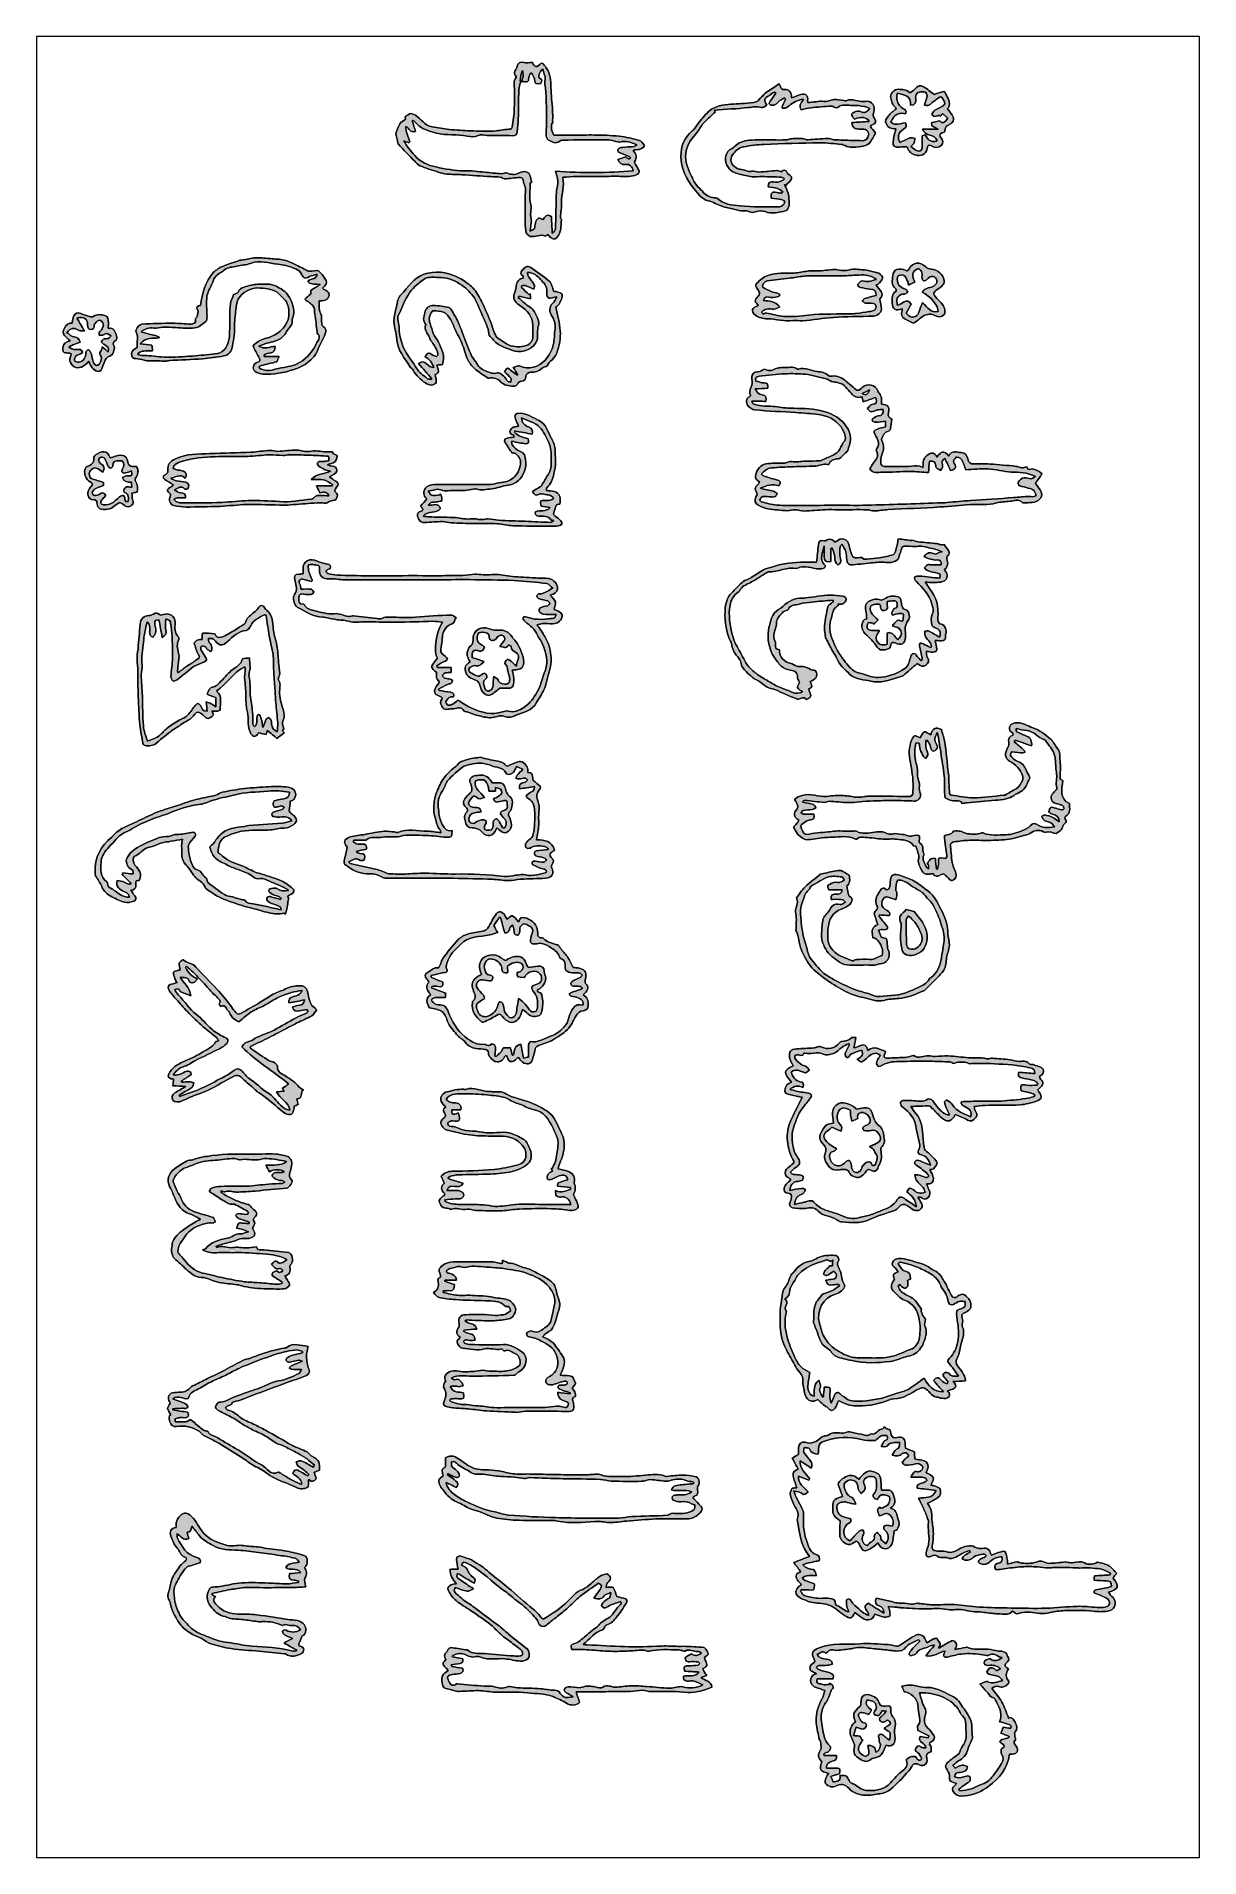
# Model space of a CAD drawing. Header units: inches. Extents: x 2.8 to 15.2, y 2.3 to 21.7.
import ezdxf

# ---------------------------------------------------------------- set-up
doc = ezdxf.new("R2010")
doc.units = ezdxf.units.IN
doc.header["$MEASUREMENT"] = 0
doc.layers.add('Layer 1', color=7, linetype='Continuous')

# ---------------------------------------------------------------- blocks, each defined once
blk = doc.blocks.new('block 2')
at = {"layer": 'Layer 1', "lineweight": 0}
blk.add_open_spline([(2.778, 21.743), (6.926, 21.743), (11.074, 21.743), (15.222, 21.743), (15.222, 15.248), (15.222, 8.752), (15.222, 2.257), (11.074, 2.257), (6.926, 2.257), (2.778, 2.257), (2.778, 8.752), (2.778, 15.248), (2.778, 21.743)], degree=3, knots=[0, 0, 0, 0, 1, 1, 1, 2, 2, 2, 3, 3, 3, 4, 4, 4, 4], dxfattribs=at)
blk = doc.blocks.new('block 3')
at = {"layer": 'Layer 1', "lineweight": 0}
blk.add_open_spline([(11.124, 4.223), (11.104, 4.216), (11.09, 4.215), (11.083, 4.207), (11.04, 4.161), (11.06, 4.095), (11.121, 4.075), (11.15, 4.066), (11.18, 4.056), (11.212, 4.045), (11.201, 4.01), (11.195, 3.979), (11.181, 3.953), (11.143, 3.88), (11.116, 3.802), (11.12, 3.719), (11.122, 3.659), (11.138, 3.599), (11.149, 3.54), (11.153, 3.52), (11.166, 3.503), (11.169, 3.484), (11.172, 3.459), (11.179, 3.428), (11.168, 3.41), (11.134, 3.353), (11.134, 3.326), (11.181, 3.282), (11.152, 3.194), (11.157, 3.184), (11.255, 3.158), (11.244, 3.141), (11.229, 3.126), (11.223, 3.108), (11.217, 3.09), (11.21, 3.061), (11.219, 3.05), (11.253, 3.012), (11.3, 3.003), (11.344, 3.028), (11.398, 3.058), (11.441, 3.029), (11.468, 2.999), (11.519, 2.942), (11.583, 2.929), (11.649, 2.924), (11.699, 2.92), (11.751, 2.936), (11.802, 2.94), (11.899, 2.946), (11.95, 3.021), (12.012, 3.077), (12.04, 3.101), (12.062, 3.131), (12.086, 3.159), (12.102, 3.177), (12.121, 3.194), (12.132, 3.215), (12.159, 3.267), (12.183, 3.274), (12.234, 3.244), (12.245, 3.239), (12.264, 3.239), (12.274, 3.245), (12.303, 3.26), (12.315, 3.29), (12.305, 3.318), (12.288, 3.366), (12.312, 3.381), (12.349, 3.39), (12.349, 3.412), (12.357, 3.439), (12.348, 3.449), (12.313, 3.486), (12.347, 3.491), (12.367, 3.507), (12.378, 3.517), (12.391, 3.542), (12.386, 3.55), (12.366, 3.584), (12.344, 3.618), (12.315, 3.643), (12.29, 3.663), (12.284, 3.682), (12.279, 3.712), (12.269, 3.763), (12.315, 3.809), (12.281, 3.864), (12.253, 3.909), (12.243, 3.965), (12.225, 4.017), (12.224, 4.017), (12.228, 4.02), (12.232, 4.02), (12.31, 4.022), (12.385, 4.008), (12.46, 3.98), (12.534, 3.952), (12.591, 3.907), (12.64, 3.847), (12.658, 3.825), (12.664, 3.792), (12.685, 3.773), (12.714, 3.748), (12.719, 3.721), (12.721, 3.686), (12.723, 3.646), (12.723, 3.604), (12.725, 3.564), (12.73, 3.491), (12.674, 3.448), (12.657, 3.387), (12.651, 3.366), (12.623, 3.351), (12.604, 3.335), (12.582, 3.318), (12.558, 3.305), (12.538, 3.286), (12.523, 3.272), (12.502, 3.25), (12.505, 3.235), (12.51, 3.207), (12.53, 3.182), (12.544, 3.156), (12.549, 3.134), (12.54, 3.102), (12.552, 3.081), (12.562, 3.064), (12.596, 3.059), (12.622, 3.048), (12.613, 3.038), (12.607, 3.03), (12.6, 3.025), (12.57, 3.001), (12.575, 2.978), (12.596, 2.951), (12.626, 2.912), (12.668, 2.914), (12.708, 2.917), (12.805, 2.924), (12.891, 2.965), (12.967, 3.021), (13.08, 3.106), (13.17, 3.21), (13.187, 3.362), (13.197, 3.362), (13.207, 3.362), (13.217, 3.362), (13.272, 3.367), (13.292, 3.403), (13.261, 3.448), (13.245, 3.471), (13.223, 3.489), (13.252, 3.518), (13.258, 3.524), (13.246, 3.546), (13.245, 3.561), (13.244, 3.574), (13.241, 3.594), (13.248, 3.601), (13.278, 3.632), (13.269, 3.669), (13.254, 3.694), (13.238, 3.72), (13.225, 3.771), (13.179, 3.75), (13.155, 3.808), (13.136, 3.868), (13.106, 3.921), (13.077, 3.973), (13.036, 4.019), (13, 4.067), (13.031, 4.094), (13.061, 4.095), (13.098, 4.08), (13.115, 4.074), (13.144, 4.093), (13.165, 4.105), (13.174, 4.111), (13.184, 4.134), (13.18, 4.14), (13.148, 4.186), (13.145, 4.231), (13.177, 4.276), (13.131, 4.311), (13.129, 4.314), (13.169, 4.352), (13.202, 4.384), (13.162, 4.406), (13.161, 4.433), (13.16, 4.445), (13.126, 4.456), (13.106, 4.465), (13.096, 4.469), (13.082, 4.465), (13.071, 4.467), (13.034, 4.473), (12.997, 4.482), (12.959, 4.486), (12.884, 4.493), (12.806, 4.475), (12.733, 4.507), (12.729, 4.509), (12.722, 4.507), (12.717, 4.506), (12.684, 4.499), (12.652, 4.492), (12.605, 4.482), (12.638, 4.541), (12.619, 4.567), (12.574, 4.58), (12.529, 4.554), (12.481, 4.526), (12.433, 4.498), (12.433, 4.5), (12.43, 4.506), (12.432, 4.508), (12.471, 4.547), (12.423, 4.571), (12.415, 4.602), (12.415, 4.604), (12.388, 4.603), (12.377, 4.598), (12.352, 4.586), (12.328, 4.57), (12.303, 4.555), (12.286, 4.624), (12.231, 4.663), (12.185, 4.637), (12.125, 4.603), (12.069, 4.562), (12.011, 4.525), (12.002, 4.52), (11.99, 4.518), (11.98, 4.519), (11.95, 4.523), (11.92, 4.534), (11.89, 4.536), (11.789, 4.541), (11.687, 4.552), (11.587, 4.544), (11.442, 4.534), (11.294, 4.555), (11.152, 4.5), (11.08, 4.471), (11.061, 4.45), (11.098, 4.379), (11.103, 4.369), (11.121, 4.35), (11.087, 4.336), (11.061, 4.325), (11.043, 4.291), (11.06, 4.258), (11.08, 4.247), (11.099, 4.237), (11.124, 4.223)], degree=3, knots=[0, 0, 0, 0, 1, 1, 1, 2, 2, 2, 3, 3, 3, 4, 4, 4, 5, 5, 5, 6, 6, 6, 7, 7, 7, 8, 8, 8, 9, 9, 9, 10, 10, 10, 11, 11, 11, 12, 12, 12, 13, 13, 13, 14, 14, 14, 15, 15, 15, 16, 16, 16, 17, 17, 17, 18, 18, 18, 19, 19, 19, 20, 20, 20, 21, 21, 21, 22, 22, 22, 23, 23, 23, 24, 24, 24, 25, 25, 25, 26, 26, 26, 27, 27, 27, 28, 28, 28, 29, 29, 29, 30, 30, 30, 31, 31, 31, 32, 32, 32, 33, 33, 33, 34, 34, 34, 35, 35, 35, 36, 36, 36, 37, 37, 37, 38, 38, 38, 39, 39, 39, 40, 40, 40, 41, 41, 41, 42, 42, 42, 43, 43, 43, 44, 44, 44, 45, 45, 45, 46, 46, 46, 47, 47, 47, 48, 48, 48, 49, 49, 49, 50, 50, 50, 51, 51, 51, 52, 52, 52, 53, 53, 53, 54, 54, 54, 55, 55, 55, 56, 56, 56, 57, 57, 57, 58, 58, 58, 59, 59, 59, 60, 60, 60, 61, 61, 61, 62, 62, 62, 63, 63, 63, 64, 64, 64, 65, 65, 65, 66, 66, 66, 67, 67, 67, 68, 68, 68, 69, 69, 69, 70, 70, 70, 71, 71, 71, 72, 72, 72, 73, 73, 73, 74, 74, 74, 75, 75, 75, 76, 76, 76, 77, 77, 77, 78, 78, 78, 79, 79, 79, 80, 80, 80, 81, 81, 81, 82, 82, 82, 83, 83, 83, 84, 84, 84, 85, 85, 85, 85], dxfattribs=at)
blk = doc.blocks.new('block 4')
at = {"layer": 'Layer 1', "lineweight": 0}
blk.add_open_spline([(10.963, 5.179), (10.95, 5.168), (10.938, 5.159), (10.929, 5.149), (10.893, 5.111), (10.893, 5.079), (10.934, 5.047), (10.959, 5.028), (10.99, 5.016), (11.02, 5.004), (11.04, 4.995), (11.063, 4.991), (11.085, 4.987), (11.147, 4.976), (11.214, 4.977), (11.271, 4.953), (11.326, 4.931), (11.371, 4.883), (11.423, 4.848), (11.483, 4.807), (11.506, 4.814), (11.533, 4.88), (11.56, 4.86), (11.586, 4.84), (11.612, 4.821), (11.67, 4.781), (11.728, 4.798), (11.747, 4.863), (11.761, 4.858), (11.774, 4.852), (11.788, 4.848), (11.808, 4.841), (11.828, 4.83), (11.849, 4.829), (11.869, 4.828), (11.898, 4.832), (11.907, 4.845), (11.916, 4.859), (11.907, 4.886), (11.903, 4.907), (11.9, 4.921), (11.893, 4.934), (11.889, 4.945), (11.936, 4.94), (11.979, 4.936), (12.022, 4.931), (12.023, 4.931), (12.025, 4.931), (12.026, 4.93), (12.108, 4.926), (12.19, 4.92), (12.272, 4.918), (12.328, 4.916), (12.385, 4.923), (12.441, 4.921), (12.478, 4.921), (12.515, 4.91), (12.552, 4.908), (12.606, 4.905), (12.657, 4.92), (12.713, 4.903), (12.778, 4.884), (12.849, 4.888), (12.918, 4.881), (12.967, 4.876), (13.016, 4.865), (13.064, 4.865), (13.12, 4.866), (13.182, 4.841), (13.22, 4.896), (13.237, 4.884), (13.249, 4.875), (13.261, 4.866), (13.292, 4.871), (13.323, 4.878), (13.354, 4.882), (13.372, 4.884), (13.392, 4.886), (13.41, 4.883), (13.48, 4.873), (13.549, 4.859), (13.622, 4.878), (13.673, 4.891), (13.727, 4.897), (13.781, 4.899), (13.882, 4.901), (13.984, 4.905), (14.084, 4.893), (14.138, 4.887), (14.186, 4.886), (14.239, 4.893), (14.28, 4.899), (14.3, 4.919), (14.312, 4.945), (14.326, 4.975), (14.324, 5.01), (14.296, 5.038), (14.278, 5.055), (14.263, 5.076), (14.247, 5.096), (14.359, 5.129), (14.368, 5.159), (14.294, 5.251), (14.306, 5.264), (14.319, 5.278), (14.336, 5.295), (14.31, 5.323), (14.287, 5.36), (14.253, 5.379), (14.217, 5.401), (14.171, 5.406), (14.127, 5.419), (14.1, 5.394), (14.033, 5.385), (13.991, 5.409), (13.953, 5.43), (13.916, 5.422), (13.877, 5.413), (13.858, 5.408), (13.836, 5.413), (13.815, 5.414), (13.807, 5.415), (13.798, 5.42), (13.79, 5.42), (13.73, 5.415), (13.67, 5.406), (13.61, 5.405), (13.585, 5.404), (13.56, 5.42), (13.534, 5.427), (13.524, 5.429), (13.51, 5.431), (13.501, 5.427), (13.442, 5.402), (13.379, 5.402), (13.317, 5.407), (13.301, 5.408), (13.284, 5.424), (13.269, 5.422), (13.236, 5.418), (13.204, 5.407), (13.166, 5.398), (13.166, 5.421), (13.168, 5.435), (13.165, 5.449), (13.159, 5.478), (13.158, 5.512), (13.14, 5.533), (13.133, 5.543), (13.092, 5.527), (13.067, 5.52), (13.042, 5.512), (13.019, 5.501), (12.995, 5.491), (12.986, 5.513), (12.981, 5.535), (12.969, 5.549), (12.957, 5.561), (12.934, 5.572), (12.918, 5.569), (12.883, 5.563), (12.839, 5.563), (12.816, 5.579), (12.776, 5.607), (12.695, 5.588), (12.643, 5.554), (12.611, 5.533), (12.561, 5.515), (12.53, 5.526), (12.499, 5.538), (12.474, 5.538), (12.445, 5.535), (12.432, 5.534), (12.419, 5.536), (12.405, 5.538), (12.373, 5.542), (12.355, 5.555), (12.362, 5.593), (12.369, 5.637), (12.375, 5.682), (12.374, 5.726), (12.374, 5.775), (12.364, 5.824), (12.359, 5.873), (12.356, 5.906), (12.358, 5.941), (12.35, 5.973), (12.343, 6.001), (12.325, 6.026), (12.313, 6.05), (12.355, 6.071), (12.39, 6.085), (12.42, 6.106), (12.453, 6.127), (12.455, 6.166), (12.446, 6.198), (12.441, 6.213), (12.415, 6.224), (12.397, 6.232), (12.384, 6.238), (12.367, 6.237), (12.347, 6.24), (12.358, 6.273), (12.381, 6.305), (12.373, 6.325), (12.364, 6.346), (12.327, 6.356), (12.297, 6.373), (12.302, 6.387), (12.308, 6.404), (12.316, 6.421), (12.329, 6.448), (12.305, 6.498), (12.277, 6.503), (12.243, 6.509), (12.21, 6.516), (12.176, 6.522), (12.174, 6.549), (12.173, 6.573), (12.171, 6.599), (12.142, 6.611), (12.111, 6.623), (12.077, 6.637), (12.076, 6.642), (12.074, 6.652), (12.073, 6.662), (12.071, 6.683), (12.074, 6.707), (12.066, 6.726), (12.05, 6.762), (12.014, 6.756), (11.986, 6.75), (11.939, 6.741), (11.923, 6.762), (11.918, 6.802), (11.916, 6.823), (11.913, 6.841), (11.884, 6.843), (11.872, 6.843), (11.862, 6.857), (11.849, 6.867), (11.843, 6.859), (11.838, 6.845), (11.832, 6.845), (11.782, 6.844), (11.762, 6.769), (11.703, 6.792), (11.672, 6.758), (11.636, 6.78), (11.602, 6.786), (11.561, 6.793), (11.521, 6.807), (11.479, 6.812), (11.457, 6.815), (11.433, 6.8), (11.41, 6.799), (11.357, 6.799), (11.302, 6.818), (11.253, 6.777), (11.243, 6.769), (11.225, 6.773), (11.211, 6.769), (11.198, 6.765), (11.184, 6.761), (11.175, 6.753), (11.125, 6.707), (11.074, 6.677), (11.001, 6.7), (10.965, 6.711), (10.935, 6.682), (10.931, 6.643), (10.929, 6.616), (10.931, 6.588), (10.931, 6.57), (10.902, 6.553), (10.882, 6.541), (10.865, 6.532), (10.887, 6.489), (10.907, 6.451), (10.927, 6.412), (10.872, 6.392), (10.868, 6.368), (10.879, 6.323), (10.887, 6.286), (10.901, 6.251), (10.912, 6.214), (10.899, 6.213), (10.88, 6.211), (10.864, 6.209), (10.823, 6.156), (10.852, 6.104), (10.871, 6.059), (10.896, 5.998), (10.949, 5.946), (10.917, 5.872), (10.946, 5.736), (10.951, 5.592), (11.049, 5.48), (10.994, 5.458), (10.942, 5.437), (10.88, 5.413), (10.908, 5.378), (10.933, 5.346), (10.955, 5.318), (10.934, 5.304), (10.912, 5.298), (10.909, 5.286), (10.897, 5.238), (10.931, 5.21), (10.963, 5.179)], degree=3, knots=[0, 0, 0, 0, 1, 1, 1, 2, 2, 2, 3, 3, 3, 4, 4, 4, 5, 5, 5, 6, 6, 6, 7, 7, 7, 8, 8, 8, 9, 9, 9, 10, 10, 10, 11, 11, 11, 12, 12, 12, 13, 13, 13, 14, 14, 14, 15, 15, 15, 16, 16, 16, 17, 17, 17, 18, 18, 18, 19, 19, 19, 20, 20, 20, 21, 21, 21, 22, 22, 22, 23, 23, 23, 24, 24, 24, 25, 25, 25, 26, 26, 26, 27, 27, 27, 28, 28, 28, 29, 29, 29, 30, 30, 30, 31, 31, 31, 32, 32, 32, 33, 33, 33, 34, 34, 34, 35, 35, 35, 36, 36, 36, 37, 37, 37, 38, 38, 38, 39, 39, 39, 40, 40, 40, 41, 41, 41, 42, 42, 42, 43, 43, 43, 44, 44, 44, 45, 45, 45, 46, 46, 46, 47, 47, 47, 48, 48, 48, 49, 49, 49, 50, 50, 50, 51, 51, 51, 52, 52, 52, 53, 53, 53, 54, 54, 54, 55, 55, 55, 56, 56, 56, 57, 57, 57, 58, 58, 58, 59, 59, 59, 60, 60, 60, 61, 61, 61, 62, 62, 62, 63, 63, 63, 64, 64, 64, 65, 65, 65, 66, 66, 66, 67, 67, 67, 68, 68, 68, 69, 69, 69, 70, 70, 70, 71, 71, 71, 72, 72, 72, 73, 73, 73, 74, 74, 74, 75, 75, 75, 76, 76, 76, 77, 77, 77, 78, 78, 78, 79, 79, 79, 80, 80, 80, 81, 81, 81, 82, 82, 82, 83, 83, 83, 84, 84, 84, 85, 85, 85, 86, 86, 86, 87, 87, 87, 88, 88, 88, 89, 89, 89, 90, 90, 90, 91, 91, 91, 92, 92, 92, 93, 93, 93, 94, 94, 94, 95, 95, 95, 96, 96, 96, 97, 97, 97, 98, 98, 98, 99, 99, 99, 100, 100, 100, 101, 101, 101, 102, 102, 102, 103, 103, 103, 103], dxfattribs=at)
blk = doc.blocks.new('block 5')
at = {"layer": 'Layer 1', "lineweight": 0}
blk.add_open_spline([(10.933, 13.357), (10.928, 13.347), (10.926, 13.335), (10.918, 13.327), (10.872, 13.283), (10.872, 13.284), (10.906, 13.232), (10.914, 13.221), (10.92, 13.206), (10.931, 13.198), (10.958, 13.179), (10.988, 13.149), (11.017, 13.148), (11.08, 13.148), (11.143, 13.164), (11.207, 13.171), (11.234, 13.174), (11.263, 13.173), (11.291, 13.174), (11.374, 13.176), (11.46, 13.197), (11.54, 13.155), (11.545, 13.153), (11.555, 13.151), (11.556, 13.153), (11.579, 13.188), (11.615, 13.173), (11.644, 13.172), (11.708, 13.17), (11.771, 13.158), (11.835, 13.154), (11.884, 13.151), (11.934, 13.16), (11.981, 13.153), (12.045, 13.144), (12.118, 13.152), (12.16, 13.084), (12.173, 13.081), (12.185, 13.079), (12.188, 13.078), (12.196, 13.052), (12.202, 13.033), (12.207, 13.013), (12.212, 12.993), (12.225, 12.969), (12.219, 12.953), (12.2, 12.907), (12.229, 12.871), (12.241, 12.835), (12.253, 12.8), (12.284, 12.77), (12.331, 12.78), (12.344, 12.782), (12.357, 12.784), (12.37, 12.786), (12.389, 12.752), (12.418, 12.747), (12.451, 12.771), (12.461, 12.778), (12.481, 12.785), (12.488, 12.78), (12.511, 12.763), (12.53, 12.74), (12.551, 12.72), (12.557, 12.715), (12.569, 12.709), (12.576, 12.711), (12.613, 12.725), (12.627, 12.767), (12.611, 12.804), (12.598, 12.837), (12.581, 12.869), (12.575, 12.904), (12.565, 12.968), (12.563, 13.032), (12.557, 13.101), (12.566, 13.107), (12.579, 13.122), (12.594, 13.124), (12.649, 13.133), (12.704, 13.141), (12.76, 13.142), (12.827, 13.145), (12.894, 13.138), (12.961, 13.14), (13.036, 13.142), (13.112, 13.145), (13.186, 13.154), (13.237, 13.161), (13.287, 13.178), (13.337, 13.192), (13.36, 13.198), (13.387, 13.201), (13.406, 13.215), (13.451, 13.249), (13.5, 13.258), (13.549, 13.234), (13.559, 13.23), (13.573, 13.224), (13.581, 13.227), (13.622, 13.241), (13.658, 13.219), (13.687, 13.213), (13.705, 13.225), (13.718, 13.233), (13.731, 13.243), (13.738, 13.248), (13.744, 13.256), (13.748, 13.264), (13.758, 13.282), (13.762, 13.305), (13.776, 13.318), (13.793, 13.335), (13.805, 13.345), (13.784, 13.368), (13.779, 13.373), (13.781, 13.395), (13.786, 13.398), (13.853, 13.429), (13.828, 13.487), (13.829, 13.534), (13.714, 13.593), (13.751, 13.686), (13.758, 13.78), (13.755, 13.782), (13.744, 13.789), (13.731, 13.797), (13.731, 13.861), (13.737, 13.927), (13.729, 13.99), (13.723, 14.036), (13.738, 14.086), (13.7, 14.127), (13.672, 14.159), (13.657, 14.204), (13.625, 14.229), (13.568, 14.274), (13.512, 14.321), (13.439, 14.345), (13.383, 14.364), (13.332, 14.403), (13.27, 14.399), (13.244, 14.398), (13.209, 14.39), (13.198, 14.373), (13.183, 14.35), (13.178, 14.313), (13.217, 14.294), (13.223, 14.291), (13.225, 14.278), (13.229, 14.269), (13.185, 14.255), (13.171, 14.226), (13.181, 14.186), (13.184, 14.172), (13.181, 14.152), (13.173, 14.14), (13.133, 14.074), (13.138, 14.015), (13.19, 13.988), (13.256, 13.953), (13.302, 13.903), (13.328, 13.834), (13.334, 13.819), (13.333, 13.796), (13.326, 13.781), (13.312, 13.747), (13.294, 13.714), (13.26, 13.694), (13.22, 13.672), (13.181, 13.648), (13.141, 13.625), (13.138, 13.623), (13.132, 13.624), (13.128, 13.624), (13.02, 13.614), (12.912, 13.597), (12.803, 13.595), (12.724, 13.595), (12.645, 13.614), (12.566, 13.626), (12.559, 13.627), (12.548, 13.636), (12.548, 13.642), (12.544, 13.679), (12.542, 13.717), (12.541, 13.755), (12.54, 13.779), (12.543, 13.804), (12.54, 13.829), (12.537, 13.861), (12.529, 13.893), (12.525, 13.925), (12.523, 13.939), (12.525, 13.954), (12.523, 13.968), (12.516, 14.033), (12.51, 14.098), (12.501, 14.162), (12.497, 14.194), (12.489, 14.225), (12.481, 14.256), (12.476, 14.276), (12.469, 14.295), (12.46, 14.326), (12.401, 14.357), (12.37, 14.344), (12.346, 14.271), (12.323, 14.282), (12.292, 14.308), (12.278, 14.301), (12.255, 14.289), (12.244, 14.256), (12.232, 14.238), (12.215, 14.244), (12.19, 14.263), (12.171, 14.258), (12.156, 14.254), (12.148, 14.222), (12.137, 14.202), (12.134, 14.197), (12.132, 14.191), (12.131, 14.185), (12.125, 14.147), (12.111, 14.108), (12.115, 14.071), (12.123, 13.986), (12.143, 13.902), (12.153, 13.817), (12.159, 13.768), (12.156, 13.718), (12.156, 13.669), (12.155, 13.617), (12.145, 13.61), (12.093, 13.61), (11.957, 13.612), (11.82, 13.614), (11.684, 13.614), (11.664, 13.614), (11.644, 13.609), (11.624, 13.607), (11.6, 13.604), (11.576, 13.6), (11.553, 13.602), (11.506, 13.606), (11.459, 13.619), (11.412, 13.62), (11.353, 13.622), (11.292, 13.619), (11.233, 13.612), (11.144, 13.602), (11.057, 13.649), (10.969, 13.621), (10.942, 13.613), (10.912, 13.602), (10.893, 13.583), (10.887, 13.577), (10.913, 13.541), (10.92, 13.518), (10.924, 13.506), (10.925, 13.488), (10.918, 13.48), (10.874, 13.424), (10.875, 13.4), (10.933, 13.357)], degree=3, knots=[0, 0, 0, 0, 1, 1, 1, 2, 2, 2, 3, 3, 3, 4, 4, 4, 5, 5, 5, 6, 6, 6, 7, 7, 7, 8, 8, 8, 9, 9, 9, 10, 10, 10, 11, 11, 11, 12, 12, 12, 13, 13, 13, 14, 14, 14, 15, 15, 15, 16, 16, 16, 17, 17, 17, 18, 18, 18, 19, 19, 19, 20, 20, 20, 21, 21, 21, 22, 22, 22, 23, 23, 23, 24, 24, 24, 25, 25, 25, 26, 26, 26, 27, 27, 27, 28, 28, 28, 29, 29, 29, 30, 30, 30, 31, 31, 31, 32, 32, 32, 33, 33, 33, 34, 34, 34, 35, 35, 35, 36, 36, 36, 37, 37, 37, 38, 38, 38, 39, 39, 39, 40, 40, 40, 41, 41, 41, 42, 42, 42, 43, 43, 43, 44, 44, 44, 45, 45, 45, 46, 46, 46, 47, 47, 47, 48, 48, 48, 49, 49, 49, 50, 50, 50, 51, 51, 51, 52, 52, 52, 53, 53, 53, 54, 54, 54, 55, 55, 55, 56, 56, 56, 57, 57, 57, 58, 58, 58, 59, 59, 59, 60, 60, 60, 61, 61, 61, 62, 62, 62, 63, 63, 63, 64, 64, 64, 65, 65, 65, 66, 66, 66, 67, 67, 67, 68, 68, 68, 69, 69, 69, 70, 70, 70, 71, 71, 71, 72, 72, 72, 73, 73, 73, 74, 74, 74, 75, 75, 75, 76, 76, 76, 77, 77, 77, 78, 78, 78, 79, 79, 79, 80, 80, 80, 81, 81, 81, 82, 82, 82, 83, 83, 83, 84, 84, 84, 85, 85, 85, 86, 86, 86, 87, 87, 87, 88, 88, 88, 88], dxfattribs=at)
blk = doc.blocks.new('block 6')
at = {"layer": 'Layer 1', "lineweight": 0}
blk.add_open_spline([(13.375, 17.137), (13.354, 17.133), (13.337, 17.125), (13.322, 17.127), (13.301, 17.129), (13.28, 17.141), (13.259, 17.143), (13.167, 17.153), (13.074, 17.162), (12.981, 17.168), (12.923, 17.172), (12.864, 17.171), (12.806, 17.169), (12.771, 17.167), (12.75, 17.186), (12.745, 17.213), (12.736, 17.258), (12.715, 17.29), (12.672, 17.291), (12.626, 17.292), (12.566, 17.324), (12.541, 17.251), (12.48, 17.314), (12.462, 17.312), (12.414, 17.242), (12.386, 17.289), (12.364, 17.297), (12.315, 17.267), (12.295, 17.255), (12.278, 17.232), (12.27, 17.21), (12.261, 17.19), (12.265, 17.164), (12.263, 17.132), (12.217, 17.156), (12.183, 17.149), (12.145, 17.145), (12.046, 17.136), (11.946, 17.141), (11.846, 17.143), (11.834, 17.143), (11.812, 17.161), (11.812, 17.172), (11.81, 17.204), (11.808, 17.24), (11.821, 17.267), (11.847, 17.32), (11.849, 17.368), (11.823, 17.42), (11.82, 17.426), (11.819, 17.434), (11.821, 17.44), (11.835, 17.474), (11.848, 17.51), (11.892, 17.518), (11.902, 17.52), (11.913, 17.536), (11.916, 17.547), (11.922, 17.58), (11.925, 17.614), (11.929, 17.647), (11.905, 17.665), (11.883, 17.673), (11.894, 17.716), (11.912, 17.782), (11.885, 17.806), (11.819, 17.807), (11.819, 17.83), (11.821, 17.854), (11.818, 17.877), (11.817, 17.889), (11.811, 17.9), (11.805, 17.911), (11.797, 17.924), (11.784, 17.936), (11.78, 17.95), (11.76, 18.014), (11.665, 18.038), (11.616, 17.99), (11.571, 17.946), (11.562, 17.946), (11.515, 17.99), (11.49, 18.012), (11.463, 18.033), (11.438, 18.055), (11.396, 18.092), (11.349, 18.116), (11.29, 18.109), (11.279, 18.108), (11.263, 18.106), (11.256, 18.112), (11.22, 18.145), (11.175, 18.153), (11.131, 18.157), (11.064, 18.163), (11.003, 18.21), (10.93, 18.182), (10.919, 18.177), (10.899, 18.202), (10.882, 18.202), (10.832, 18.204), (10.781, 18.2), (10.731, 18.198), (10.722, 18.198), (10.713, 18.198), (10.705, 18.195), (10.663, 18.178), (10.624, 18.151), (10.577, 18.18), (10.57, 18.185), (10.554, 18.176), (10.543, 18.172), (10.535, 18.169), (10.527, 18.16), (10.519, 18.159), (10.441, 18.152), (10.421, 18.127), (10.435, 18.052), (10.435, 18.051), (10.435, 18.049), (10.435, 18.048), (10.442, 17.999), (10.39, 17.957), (10.419, 17.905), (10.421, 17.902), (10.413, 17.891), (10.408, 17.888), (10.362, 17.867), (10.373, 17.823), (10.386, 17.798), (10.4, 17.773), (10.436, 17.749), (10.464, 17.747), (10.611, 17.734), (10.758, 17.728), (10.904, 17.718), (10.985, 17.713), (11.066, 17.708), (11.146, 17.696), (11.198, 17.688), (11.254, 17.676), (11.296, 17.648), (11.351, 17.612), (11.398, 17.564), (11.422, 17.495), (11.438, 17.453), (11.44, 17.423), (11.407, 17.393), (11.402, 17.388), (11.401, 17.38), (11.397, 17.374), (11.379, 17.345), (11.369, 17.305), (11.343, 17.289), (11.288, 17.253), (11.226, 17.23), (11.167, 17.202), (11.164, 17.2), (11.161, 17.201), (11.158, 17.201), (11.107, 17.2), (11.055, 17.199), (11.004, 17.199), (10.954, 17.199), (10.905, 17.181), (10.855, 17.196), (10.846, 17.198), (10.835, 17.193), (10.826, 17.19), (10.813, 17.186), (10.8, 17.178), (10.786, 17.178), (10.735, 17.176), (10.683, 17.178), (10.632, 17.175), (10.569, 17.173), (10.516, 17.156), (10.487, 17.09), (10.461, 17.034), (10.462, 17.009), (10.513, 16.976), (10.511, 16.97), (10.511, 16.963), (10.507, 16.96), (10.471, 16.931), (10.453, 16.9), (10.487, 16.857), (10.49, 16.852), (10.488, 16.839), (10.484, 16.833), (10.458, 16.794), (10.458, 16.754), (10.495, 16.731), (10.528, 16.711), (10.566, 16.697), (10.604, 16.69), (10.672, 16.678), (10.741, 16.672), (10.81, 16.668), (10.839, 16.666), (10.868, 16.679), (10.898, 16.679), (10.929, 16.678), (10.961, 16.665), (10.993, 16.665), (11.067, 16.667), (11.14, 16.675), (11.214, 16.679), (11.263, 16.681), (11.313, 16.679), (11.362, 16.679), (11.462, 16.679), (11.562, 16.68), (11.663, 16.679), (11.69, 16.678), (11.717, 16.666), (11.744, 16.666), (11.792, 16.668), (11.841, 16.677), (11.89, 16.68), (12.075, 16.69), (12.261, 16.697), (12.447, 16.708), (12.555, 16.714), (12.663, 16.724), (12.77, 16.734), (12.863, 16.743), (12.957, 16.722), (13.05, 16.751), (13.095, 16.765), (13.146, 16.762), (13.194, 16.769), (13.239, 16.776), (13.283, 16.796), (13.325, 16.757), (13.333, 16.75), (13.351, 16.751), (13.364, 16.752), (13.393, 16.754), (13.423, 16.754), (13.451, 16.761), (13.515, 16.777), (13.558, 16.823), (13.517, 16.891), (13.501, 16.918), (13.479, 16.942), (13.466, 16.96), (13.491, 16.997), (13.515, 17.032), (13.537, 17.064), (13.52, 17.078), (13.51, 17.088), (13.498, 17.093), (13.472, 17.102), (13.439, 17.122), (13.418, 17.114), (13.384, 17.101), (13.381, 17.116), (13.375, 17.137)], degree=3, knots=[0, 0, 0, 0, 1, 1, 1, 2, 2, 2, 3, 3, 3, 4, 4, 4, 5, 5, 5, 6, 6, 6, 7, 7, 7, 8, 8, 8, 9, 9, 9, 10, 10, 10, 11, 11, 11, 12, 12, 12, 13, 13, 13, 14, 14, 14, 15, 15, 15, 16, 16, 16, 17, 17, 17, 18, 18, 18, 19, 19, 19, 20, 20, 20, 21, 21, 21, 22, 22, 22, 23, 23, 23, 24, 24, 24, 25, 25, 25, 26, 26, 26, 27, 27, 27, 28, 28, 28, 29, 29, 29, 30, 30, 30, 31, 31, 31, 32, 32, 32, 33, 33, 33, 34, 34, 34, 35, 35, 35, 36, 36, 36, 37, 37, 37, 38, 38, 38, 39, 39, 39, 40, 40, 40, 41, 41, 41, 42, 42, 42, 43, 43, 43, 44, 44, 44, 45, 45, 45, 46, 46, 46, 47, 47, 47, 48, 48, 48, 49, 49, 49, 50, 50, 50, 51, 51, 51, 52, 52, 52, 53, 53, 53, 54, 54, 54, 55, 55, 55, 56, 56, 56, 57, 57, 57, 58, 58, 58, 59, 59, 59, 60, 60, 60, 61, 61, 61, 62, 62, 62, 63, 63, 63, 64, 64, 64, 65, 65, 65, 66, 66, 66, 67, 67, 67, 68, 68, 68, 69, 69, 69, 70, 70, 70, 71, 71, 71, 72, 72, 72, 73, 73, 73, 74, 74, 74, 75, 75, 75, 76, 76, 76, 77, 77, 77, 78, 78, 78, 79, 79, 79, 80, 80, 80, 81, 81, 81, 82, 82, 82, 83, 83, 83, 84, 84, 84, 85, 85, 85, 86, 86, 86, 86], dxfattribs=at)
blk = doc.blocks.new('block 7')
at = {"layer": 'Layer 1', "lineweight": 0}
blk.add_open_spline([(7.271, 5.187), (7.249, 5.183), (7.231, 5.181), (7.215, 5.175), (7.186, 5.164), (7.168, 5.14), (7.185, 5.111), (7.208, 5.073), (7.234, 5.034), (7.267, 5.006), (7.315, 4.966), (7.372, 4.937), (7.423, 4.901), (7.496, 4.852), (7.569, 4.801), (7.64, 4.749), (7.659, 4.735), (7.673, 4.715), (7.69, 4.699), (7.718, 4.672), (7.747, 4.646), (7.775, 4.62), (7.8, 4.604), (7.822, 4.586), (7.845, 4.569), (7.886, 4.537), (7.929, 4.507), (7.968, 4.474), (7.978, 4.466), (7.98, 4.445), (7.979, 4.43), (7.979, 4.424), (7.963, 4.415), (7.953, 4.414), (7.93, 4.412), (7.907, 4.413), (7.884, 4.414), (7.779, 4.422), (7.675, 4.43), (7.57, 4.44), (7.509, 4.446), (7.442, 4.429), (7.389, 4.478), (7.384, 4.482), (7.373, 4.479), (7.365, 4.48), (7.314, 4.489), (7.263, 4.498), (7.212, 4.504), (7.203, 4.505), (7.191, 4.495), (7.183, 4.487), (7.177, 4.48), (7.178, 4.465), (7.171, 4.461), (7.135, 4.435), (7.139, 4.406), (7.159, 4.375), (7.115, 4.33), (7.115, 4.33), (7.182, 4.259), (7.162, 4.24), (7.132, 4.226), (7.122, 4.203), (7.108, 4.171), (7.113, 4.132), (7.126, 4.096), (7.129, 4.088), (7.134, 4.075), (7.141, 4.073), (7.189, 4.058), (7.238, 4.046), (7.287, 4.033), (7.291, 4.032), (7.295, 4.035), (7.3, 4.035), (7.37, 4.038), (7.441, 4.044), (7.512, 4.043), (7.57, 4.042), (7.628, 4.029), (7.686, 4.027), (7.801, 4.023), (7.918, 4.035), (8.031, 4.019), (8.122, 4.007), (8.215, 4.017), (8.305, 3.979), (8.355, 3.958), (8.404, 3.938), (8.449, 3.908), (8.493, 3.88), (8.559, 3.883), (8.589, 3.917), (8.577, 3.954), (8.564, 3.991), (8.551, 4.029), (8.575, 4.029), (8.597, 4.029), (8.619, 4.029), (8.701, 4.03), (8.783, 4.032), (8.865, 4.032), (8.954, 4.033), (9.043, 4.032), (9.132, 4.034), (9.175, 4.035), (9.217, 4.046), (9.26, 4.047), (9.291, 4.047), (9.322, 4.034), (9.353, 4.033), (9.469, 4.03), (9.587, 4.041), (9.702, 4.027), (9.811, 4.013), (9.906, 4.039), (10.004, 4.081), (10.001, 4.151), (9.929, 4.146), (9.891, 4.183), (9.914, 4.192), (9.931, 4.198), (9.951, 4.205), (9.94, 4.22), (9.931, 4.23), (9.924, 4.242), (9.917, 4.254), (9.913, 4.268), (9.907, 4.28), (9.959, 4.304), (9.961, 4.314), (9.933, 4.37), (9.924, 4.387), (9.918, 4.405), (9.947, 4.414), (9.955, 4.417), (9.967, 4.436), (9.964, 4.443), (9.952, 4.476), (9.938, 4.509), (9.892, 4.509), (9.819, 4.511), (9.746, 4.519), (9.674, 4.517), (9.604, 4.516), (9.534, 4.524), (9.464, 4.52), (9.332, 4.512), (9.2, 4.512), (9.068, 4.514), (8.935, 4.517), (8.802, 4.527), (8.669, 4.534), (8.657, 4.535), (8.645, 4.535), (8.626, 4.536), (8.699, 4.595), (8.751, 4.673), (8.838, 4.692), (8.853, 4.713), (8.863, 4.744), (8.879, 4.748), (8.93, 4.758), (8.957, 4.795), (8.985, 4.829), (9.023, 4.875), (9.056, 4.925), (9.086, 4.977), (9.1, 5), (9.1, 5.029), (9.059, 5.034), (9.031, 5.038), (9.003, 5.048), (8.988, 5.052), (8.974, 5.088), (8.967, 5.122), (8.947, 5.146), (8.938, 5.157), (8.904, 5.148), (8.873, 5.148), (8.876, 5.16), (8.875, 5.186), (8.887, 5.197), (8.929, 5.235), (8.932, 5.265), (8.88, 5.294), (8.858, 5.286), (8.831, 5.283), (8.81, 5.269), (8.775, 5.246), (8.745, 5.216), (8.712, 5.191), (8.683, 5.168), (8.656, 5.137), (8.623, 5.127), (8.551, 5.105), (8.509, 5.047), (8.464, 5), (8.388, 4.922), (8.296, 4.87), (8.207, 4.813), (8.202, 4.81), (8.188, 4.813), (8.184, 4.817), (8.156, 4.853), (8.128, 4.887), (8.092, 4.916), (7.999, 4.989), (7.913, 5.07), (7.823, 5.146), (7.77, 5.191), (7.713, 5.233), (7.659, 5.277), (7.606, 5.322), (7.556, 5.37), (7.494, 5.402), (7.488, 5.405), (7.483, 5.411), (7.477, 5.415), (7.462, 5.424), (7.449, 5.436), (7.433, 5.442), (7.399, 5.456), (7.363, 5.466), (7.328, 5.48), (7.298, 5.491), (7.271, 5.478), (7.273, 5.446), (7.274, 5.412), (7.283, 5.378), (7.289, 5.343), (7.287, 5.343), (7.28, 5.344), (7.272, 5.344), (7.249, 5.343), (7.225, 5.342), (7.202, 5.341), (7.206, 5.314), (7.206, 5.284), (7.217, 5.26), (7.229, 5.234), (7.251, 5.214), (7.271, 5.187)], degree=3, knots=[0, 0, 0, 0, 1, 1, 1, 2, 2, 2, 3, 3, 3, 4, 4, 4, 5, 5, 5, 6, 6, 6, 7, 7, 7, 8, 8, 8, 9, 9, 9, 10, 10, 10, 11, 11, 11, 12, 12, 12, 13, 13, 13, 14, 14, 14, 15, 15, 15, 16, 16, 16, 17, 17, 17, 18, 18, 18, 19, 19, 19, 20, 20, 20, 21, 21, 21, 22, 22, 22, 23, 23, 23, 24, 24, 24, 25, 25, 25, 26, 26, 26, 27, 27, 27, 28, 28, 28, 29, 29, 29, 30, 30, 30, 31, 31, 31, 32, 32, 32, 33, 33, 33, 34, 34, 34, 35, 35, 35, 36, 36, 36, 37, 37, 37, 38, 38, 38, 39, 39, 39, 40, 40, 40, 41, 41, 41, 42, 42, 42, 43, 43, 43, 44, 44, 44, 45, 45, 45, 46, 46, 46, 47, 47, 47, 48, 48, 48, 49, 49, 49, 50, 50, 50, 51, 51, 51, 52, 52, 52, 53, 53, 53, 54, 54, 54, 55, 55, 55, 56, 56, 56, 57, 57, 57, 58, 58, 58, 59, 59, 59, 60, 60, 60, 61, 61, 61, 62, 62, 62, 63, 63, 63, 64, 64, 64, 65, 65, 65, 66, 66, 66, 67, 67, 67, 68, 68, 68, 69, 69, 69, 70, 70, 70, 71, 71, 71, 72, 72, 72, 73, 73, 73, 74, 74, 74, 75, 75, 75, 76, 76, 76, 77, 77, 77, 78, 78, 78, 79, 79, 79, 80, 80, 80, 81, 81, 81, 81], dxfattribs=at)
blk = doc.blocks.new('block 8')
at = {"layer": 'Layer 1', "lineweight": 0}
blk.add_open_spline([(11.125, 16.116), (11.08, 16.116), (11.039, 16.116), (10.997, 16.116), (10.881, 16.118), (10.767, 16.104), (10.656, 16.068), (10.622, 16.057), (10.586, 16.051), (10.556, 16.035), (10.509, 16.01), (10.466, 15.976), (10.42, 15.949), (10.394, 15.933), (10.361, 15.928), (10.338, 15.91), (10.299, 15.879), (10.267, 15.839), (10.231, 15.805), (10.18, 15.758), (10.154, 15.699), (10.148, 15.631), (10.137, 15.518), (10.149, 15.408), (10.191, 15.302), (10.199, 15.283), (10.212, 15.265), (10.214, 15.246), (10.222, 15.193), (10.241, 15.148), (10.278, 15.108), (10.297, 15.087), (10.314, 15.058), (10.318, 15.031), (10.323, 14.992), (10.348, 14.971), (10.371, 14.947), (10.392, 14.925), (10.416, 14.905), (10.439, 14.885), (10.445, 14.88), (10.451, 14.873), (10.458, 14.87), (10.529, 14.847), (10.571, 14.774), (10.651, 14.762), (10.688, 14.756), (10.722, 14.733), (10.758, 14.718), (10.8, 14.7), (10.842, 14.682), (10.884, 14.666), (10.9, 14.66), (10.918, 14.65), (10.933, 14.653), (10.961, 14.658), (10.987, 14.682), (11.015, 14.65), (11.017, 14.648), (11.031, 14.653), (11.038, 14.658), (11.048, 14.667), (11.064, 14.679), (11.063, 14.687), (11.059, 14.712), (11.048, 14.737), (11.04, 14.762), (11.083, 14.778), (11.085, 14.785), (11.056, 14.84), (11.11, 14.862), (11.151, 14.892), (11.111, 14.96), (11.096, 14.963), (11.073, 14.96), (11.059, 14.97), (11.019, 14.996), (10.978, 15.005), (10.932, 15), (10.92, 14.999), (10.908, 15.007), (10.896, 15.013), (10.881, 15.019), (10.868, 15.03), (10.852, 15.033), (10.777, 15.046), (10.728, 15.101), (10.727, 15.18), (10.687, 15.182), (10.68, 15.208), (10.684, 15.243), (10.685, 15.252), (10.687, 15.262), (10.682, 15.269), (10.639, 15.339), (10.698, 15.404), (10.696, 15.474), (10.694, 15.511), (10.739, 15.552), (10.768, 15.587), (10.78, 15.601), (10.817, 15.599), (10.823, 15.613), (10.846, 15.669), (10.9, 15.655), (10.94, 15.668), (10.983, 15.683), (11.03, 15.686), (11.075, 15.691), (11.15, 15.699), (11.225, 15.704), (11.301, 15.711), (11.302, 15.706), (11.304, 15.701), (11.306, 15.696), (11.298, 15.691), (11.29, 15.686), (11.283, 15.68), (11.269, 15.666), (11.247, 15.654), (11.244, 15.638), (11.229, 15.572), (11.219, 15.505), (11.209, 15.438), (11.206, 15.421), (11.208, 15.403), (11.21, 15.385), (11.213, 15.362), (11.217, 15.339), (11.221, 15.315), (11.216, 15.308), (11.223, 15.305), (11.226, 15.299), (11.25, 15.254), (11.273, 15.207), (11.297, 15.162), (11.31, 15.139), (11.33, 15.119), (11.339, 15.094), (11.367, 15.019), (11.426, 14.968), (11.482, 14.916), (11.545, 14.858), (11.631, 14.863), (11.705, 14.844), (11.802, 14.821), (11.9, 14.852), (11.994, 14.884), (12.014, 14.89), (12.037, 14.894), (12.053, 14.906), (12.103, 14.946), (12.149, 14.989), (12.201, 15.034), (12.198, 15.036), (12.203, 15.03), (12.21, 15.027), (12.237, 15.014), (12.264, 14.989), (12.295, 15.015), (12.321, 15.037), (12.335, 15.064), (12.309, 15.101), (12.299, 15.115), (12.303, 15.139), (12.3, 15.165), (12.326, 15.16), (12.347, 15.156), (12.368, 15.154), (12.404, 15.151), (12.42, 15.178), (12.408, 15.212), (12.4, 15.233), (12.398, 15.257), (12.394, 15.279), (12.426, 15.279), (12.455, 15.274), (12.481, 15.28), (12.524, 15.29), (12.493, 15.331), (12.507, 15.355), (12.508, 15.357), (12.511, 15.359), (12.512, 15.361), (12.52, 15.383), (12.492, 15.448), (12.471, 15.451), (12.428, 15.458), (12.417, 15.483), (12.421, 15.523), (12.434, 15.639), (12.407, 15.745), (12.333, 15.837), (12.317, 15.856), (12.305, 15.879), (12.288, 15.905), (12.32, 15.903), (12.342, 15.9), (12.363, 15.9), (12.385, 15.9), (12.408, 15.9), (12.43, 15.902), (12.5, 15.908), (12.529, 15.935), (12.52, 15.991), (12.518, 16.007), (12.501, 16.021), (12.491, 16.037), (12.522, 16.055), (12.536, 16.097), (12.523, 16.137), (12.516, 16.159), (12.509, 16.177), (12.536, 16.194), (12.544, 16.199), (12.547, 16.225), (12.541, 16.235), (12.527, 16.261), (12.506, 16.283), (12.488, 16.307), (12.469, 16.301), (12.452, 16.304), (12.436, 16.308), (12.428, 16.31), (12.42, 16.315), (12.411, 16.316), (12.345, 16.323), (12.279, 16.328), (12.213, 16.336), (12.189, 16.339), (12.166, 16.348), (12.143, 16.354), (12.143, 16.352), (12.143, 16.35), (12.143, 16.349), (12.098, 16.355), (12.052, 16.36), (11.999, 16.367), (11.992, 16.333), (11.987, 16.297), (11.977, 16.263), (11.971, 16.24), (11.963, 16.206), (11.947, 16.2), (11.899, 16.182), (11.847, 16.174), (11.796, 16.165), (11.751, 16.158), (11.706, 16.156), (11.661, 16.151), (11.651, 16.15), (11.635, 16.146), (11.631, 16.151), (11.603, 16.183), (11.569, 16.16), (11.538, 16.165), (11.525, 16.167), (11.508, 16.178), (11.504, 16.19), (11.49, 16.227), (11.479, 16.267), (11.471, 16.306), (11.462, 16.353), (11.426, 16.365), (11.389, 16.366), (11.368, 16.366), (11.347, 16.345), (11.321, 16.332), (11.298, 16.356), (11.265, 16.381), (11.221, 16.346), (11.218, 16.344), (11.212, 16.346), (11.208, 16.347), (11.166, 16.357), (11.148, 16.346), (11.144, 16.304), (11.137, 16.243), (11.131, 16.181), (11.125, 16.116)], degree=3, knots=[0, 0, 0, 0, 1, 1, 1, 2, 2, 2, 3, 3, 3, 4, 4, 4, 5, 5, 5, 6, 6, 6, 7, 7, 7, 8, 8, 8, 9, 9, 9, 10, 10, 10, 11, 11, 11, 12, 12, 12, 13, 13, 13, 14, 14, 14, 15, 15, 15, 16, 16, 16, 17, 17, 17, 18, 18, 18, 19, 19, 19, 20, 20, 20, 21, 21, 21, 22, 22, 22, 23, 23, 23, 24, 24, 24, 25, 25, 25, 26, 26, 26, 27, 27, 27, 28, 28, 28, 29, 29, 29, 30, 30, 30, 31, 31, 31, 32, 32, 32, 33, 33, 33, 34, 34, 34, 35, 35, 35, 36, 36, 36, 37, 37, 37, 38, 38, 38, 39, 39, 39, 40, 40, 40, 41, 41, 41, 42, 42, 42, 43, 43, 43, 44, 44, 44, 45, 45, 45, 46, 46, 46, 47, 47, 47, 48, 48, 48, 49, 49, 49, 50, 50, 50, 51, 51, 51, 52, 52, 52, 53, 53, 53, 54, 54, 54, 55, 55, 55, 56, 56, 56, 57, 57, 57, 58, 58, 58, 59, 59, 59, 60, 60, 60, 61, 61, 61, 62, 62, 62, 63, 63, 63, 64, 64, 64, 65, 65, 65, 66, 66, 66, 67, 67, 67, 68, 68, 68, 69, 69, 69, 70, 70, 70, 71, 71, 71, 72, 72, 72, 73, 73, 73, 74, 74, 74, 75, 75, 75, 76, 76, 76, 77, 77, 77, 78, 78, 78, 79, 79, 79, 80, 80, 80, 81, 81, 81, 82, 82, 82, 83, 83, 83, 84, 84, 84, 85, 85, 85, 86, 86, 86, 87, 87, 87, 88, 88, 88, 89, 89, 89, 90, 90, 90, 91, 91, 91, 92, 92, 92, 93, 93, 93, 93], dxfattribs=at)
blk = doc.blocks.new('block 9')
at = {"layer": 'Layer 1', "lineweight": 0}
blk.add_open_spline([(10.855, 10.554), (10.837, 10.543), (10.817, 10.538), (10.807, 10.524), (10.795, 10.507), (10.786, 10.485), (10.784, 10.464), (10.783, 10.452), (10.796, 10.431), (10.807, 10.428), (10.845, 10.416), (10.884, 10.411), (10.923, 10.402), (10.937, 10.4), (10.95, 10.396), (10.971, 10.392), (10.937, 10.324), (10.905, 10.26), (10.873, 10.197), (10.832, 10.118), (10.807, 10.035), (10.81, 9.946), (10.811, 9.91), (10.818, 9.874), (10.827, 9.84), (10.838, 9.801), (10.848, 9.759), (10.871, 9.728), (10.892, 9.698), (10.88, 9.687), (10.861, 9.671), (10.842, 9.655), (10.82, 9.642), (10.802, 9.624), (10.781, 9.603), (10.784, 9.56), (10.803, 9.546), (10.818, 9.535), (10.834, 9.524), (10.85, 9.512), (10.822, 9.473), (10.765, 9.454), (10.778, 9.394), (10.781, 9.384), (10.792, 9.369), (10.801, 9.368), (10.859, 9.357), (10.86, 9.358), (10.851, 9.3), (10.848, 9.287), (10.843, 9.275), (10.839, 9.263), (10.828, 9.235), (10.845, 9.213), (10.866, 9.21), (10.912, 9.202), (10.96, 9.198), (11.006, 9.203), (11.056, 9.209), (11.101, 9.22), (11.141, 9.174), (11.193, 9.116), (11.279, 9.126), (11.34, 9.082), (11.356, 9.07), (11.377, 9.06), (11.397, 9.058), (11.493, 9.05), (11.589, 9.038), (11.683, 9.082), (11.772, 9.122), (11.867, 9.148), (11.959, 9.182), (11.976, 9.188), (11.993, 9.202), (12.005, 9.217), (12.03, 9.25), (12.065, 9.256), (12.099, 9.231), (12.121, 9.215), (12.142, 9.195), (12.166, 9.185), (12.185, 9.178), (12.216, 9.177), (12.23, 9.188), (12.25, 9.202), (12.267, 9.229), (12.247, 9.259), (12.234, 9.279), (12.223, 9.299), (12.209, 9.322), (12.222, 9.322), (12.237, 9.325), (12.244, 9.32), (12.268, 9.3), (12.294, 9.293), (12.315, 9.315), (12.338, 9.34), (12.347, 9.372), (12.326, 9.406), (12.316, 9.423), (12.311, 9.442), (12.301, 9.465), (12.354, 9.455), (12.376, 9.487), (12.374, 9.525), (12.373, 9.556), (12.35, 9.587), (12.336, 9.619), (12.349, 9.621), (12.367, 9.619), (12.374, 9.626), (12.391, 9.646), (12.42, 9.679), (12.414, 9.692), (12.397, 9.726), (12.365, 9.754), (12.337, 9.783), (12.319, 9.802), (12.287, 9.816), (12.281, 9.838), (12.268, 9.888), (12.266, 9.941), (12.261, 9.993), (12.252, 10.073), (12.247, 10.154), (12.186, 10.218), (12.166, 10.239), (12.151, 10.266), (12.133, 10.292), (12.16, 10.294), (12.18, 10.296), (12.199, 10.297), (12.24, 10.298), (12.281, 10.299), (12.322, 10.299), (12.33, 10.299), (12.34, 10.295), (12.346, 10.29), (12.381, 10.255), (12.415, 10.218), (12.451, 10.183), (12.514, 10.123), (12.553, 10.124), (12.596, 10.183), (12.601, 10.19), (12.603, 10.2), (12.607, 10.209), (12.654, 10.188), (12.7, 10.171), (12.741, 10.148), (12.774, 10.13), (12.798, 10.142), (12.818, 10.164), (12.836, 10.184), (12.855, 10.207), (12.827, 10.238), (12.815, 10.251), (12.815, 10.275), (12.809, 10.295), (12.852, 10.299), (12.888, 10.305), (12.925, 10.305), (13.051, 10.308), (13.177, 10.305), (13.302, 10.311), (13.361, 10.315), (13.42, 10.333), (13.477, 10.35), (13.498, 10.356), (13.529, 10.378), (13.528, 10.392), (13.527, 10.419), (13.506, 10.444), (13.493, 10.472), (13.495, 10.475), (13.502, 10.484), (13.51, 10.491), (13.55, 10.524), (13.559, 10.553), (13.525, 10.584), (13.497, 10.61), (13.512, 10.615), (13.531, 10.63), (13.56, 10.655), (13.562, 10.693), (13.535, 10.708), (13.507, 10.723), (13.475, 10.731), (13.444, 10.741), (13.428, 10.746), (13.405, 10.742), (13.398, 10.751), (13.367, 10.79), (13.329, 10.776), (13.291, 10.776), (13.259, 10.776), (13.227, 10.789), (13.194, 10.793), (13.132, 10.801), (13.068, 10.806), (13.005, 10.81), (12.988, 10.811), (12.971, 10.802), (12.954, 10.802), (12.939, 10.802), (12.924, 10.811), (12.909, 10.812), (12.856, 10.814), (12.803, 10.811), (12.751, 10.815), (12.678, 10.82), (12.605, 10.831), (12.532, 10.835), (12.486, 10.837), (12.44, 10.83), (12.394, 10.829), (12.37, 10.829), (12.347, 10.835), (12.323, 10.836), (12.27, 10.839), (12.217, 10.801), (12.164, 10.838), (12.161, 10.84), (12.153, 10.836), (12.147, 10.835), (12.123, 10.829), (12.098, 10.821), (12.073, 10.819), (12.019, 10.815), (11.965, 10.816), (11.91, 10.811), (11.844, 10.806), (11.836, 10.816), (11.862, 10.877), (11.863, 10.879), (11.861, 10.883), (11.86, 10.887), (11.799, 10.897), (11.739, 10.954), (11.674, 10.891), (11.646, 11.014), (11.574, 10.915), (11.523, 10.921), (11.531, 10.958), (11.538, 10.993), (11.546, 11.03), (11.524, 11.03), (11.507, 11.035), (11.501, 11.03), (11.47, 10.998), (11.43, 10.993), (11.39, 10.989), (11.384, 10.988), (11.378, 10.983), (11.374, 10.978), (11.309, 10.909), (11.258, 10.898), (11.17, 10.933), (11.158, 10.938), (11.142, 10.933), (11.128, 10.93), (11.118, 10.928), (11.108, 10.92), (11.098, 10.92), (11.036, 10.916), (10.973, 10.915), (10.911, 10.91), (10.848, 10.905), (10.826, 10.881), (10.835, 10.818), (10.839, 10.787), (10.859, 10.759), (10.873, 10.729), (10.772, 10.68), (10.768, 10.658), (10.855, 10.554)], degree=3, knots=[0, 0, 0, 0, 1, 1, 1, 2, 2, 2, 3, 3, 3, 4, 4, 4, 5, 5, 5, 6, 6, 6, 7, 7, 7, 8, 8, 8, 9, 9, 9, 10, 10, 10, 11, 11, 11, 12, 12, 12, 13, 13, 13, 14, 14, 14, 15, 15, 15, 16, 16, 16, 17, 17, 17, 18, 18, 18, 19, 19, 19, 20, 20, 20, 21, 21, 21, 22, 22, 22, 23, 23, 23, 24, 24, 24, 25, 25, 25, 26, 26, 26, 27, 27, 27, 28, 28, 28, 29, 29, 29, 30, 30, 30, 31, 31, 31, 32, 32, 32, 33, 33, 33, 34, 34, 34, 35, 35, 35, 36, 36, 36, 37, 37, 37, 38, 38, 38, 39, 39, 39, 40, 40, 40, 41, 41, 41, 42, 42, 42, 43, 43, 43, 44, 44, 44, 45, 45, 45, 46, 46, 46, 47, 47, 47, 48, 48, 48, 49, 49, 49, 50, 50, 50, 51, 51, 51, 52, 52, 52, 53, 53, 53, 54, 54, 54, 55, 55, 55, 56, 56, 56, 57, 57, 57, 58, 58, 58, 59, 59, 59, 60, 60, 60, 61, 61, 61, 62, 62, 62, 63, 63, 63, 64, 64, 64, 65, 65, 65, 66, 66, 66, 67, 67, 67, 68, 68, 68, 69, 69, 69, 70, 70, 70, 71, 71, 71, 72, 72, 72, 73, 73, 73, 74, 74, 74, 75, 75, 75, 76, 76, 76, 77, 77, 77, 78, 78, 78, 79, 79, 79, 80, 80, 80, 81, 81, 81, 82, 82, 82, 83, 83, 83, 84, 84, 84, 85, 85, 85, 86, 86, 86, 87, 87, 87, 88, 88, 88, 89, 89, 89, 90, 90, 90, 91, 91, 91, 92, 92, 92, 92], dxfattribs=at)
blk = doc.blocks.new('block 10')
at = {"layer": 'Layer 1', "lineweight": 0}
blk.add_open_spline([(11.36, 7.145), (11.398, 7.13), (11.437, 7.106), (11.479, 7.098), (11.601, 7.076), (11.721, 7.095), (11.838, 7.13), (11.876, 7.141), (11.913, 7.165), (11.95, 7.165), (12.056, 7.166), (12.137, 7.229), (12.223, 7.274), (12.259, 7.293), (12.271, 7.285), (12.296, 7.269), (12.34, 7.24), (12.362, 7.176), (12.43, 7.183), (12.434, 7.183), (12.439, 7.173), (12.443, 7.173), (12.471, 7.172), (12.503, 7.163), (12.525, 7.175), (12.556, 7.192), (12.556, 7.225), (12.525, 7.251), (12.626, 7.278), (12.636, 7.296), (12.584, 7.351), (12.629, 7.353), (12.673, 7.355), (12.719, 7.357), (12.712, 7.43), (12.669, 7.471), (12.634, 7.517), (12.616, 7.542), (12.61, 7.566), (12.625, 7.594), (12.636, 7.614), (12.646, 7.635), (12.651, 7.656), (12.663, 7.702), (12.666, 7.752), (12.683, 7.795), (12.703, 7.843), (12.702, 7.887), (12.686, 7.934), (12.683, 7.943), (12.684, 7.953), (12.684, 7.963), (12.684, 7.98), (12.691, 7.999), (12.686, 8.013), (12.668, 8.062), (12.674, 8.073), (12.72, 8.093), (12.742, 8.102), (12.771, 8.122), (12.774, 8.141), (12.782, 8.198), (12.759, 8.247), (12.708, 8.277), (12.672, 8.298), (12.645, 8.272), (12.617, 8.251), (12.609, 8.244), (12.58, 8.251), (12.575, 8.26), (12.545, 8.312), (12.522, 8.368), (12.491, 8.42), (12.467, 8.459), (12.442, 8.507), (12.404, 8.527), (12.346, 8.556), (12.298, 8.6), (12.23, 8.617), (12.155, 8.635), (12.083, 8.67), (12.004, 8.667), (11.984, 8.666), (11.957, 8.656), (11.946, 8.641), (11.932, 8.622), (11.927, 8.594), (11.956, 8.574), (11.973, 8.562), (11.983, 8.542), (11.997, 8.525), (11.944, 8.509), (11.934, 8.486), (11.959, 8.445), (11.922, 8.402), (11.912, 8.36), (11.944, 8.322), (11.978, 8.282), (12.019, 8.237), (12.066, 8.221), (12.168, 8.186), (12.204, 8.105), (12.223, 8.016), (12.237, 7.955), (12.234, 7.887), (12.226, 7.824), (12.219, 7.775), (12.195, 7.727), (12.147, 7.702), (12.121, 7.688), (12.091, 7.684), (12.065, 7.67), (11.981, 7.628), (11.894, 7.604), (11.8, 7.603), (11.747, 7.602), (11.693, 7.602), (11.639, 7.604), (11.586, 7.606), (11.529, 7.601), (11.48, 7.617), (11.419, 7.637), (11.36, 7.671), (11.308, 7.709), (11.266, 7.74), (11.23, 7.784), (11.205, 7.829), (11.179, 7.873), (11.169, 7.926), (11.155, 7.976), (11.117, 8.105), (11.198, 8.251), (11.327, 8.286), (11.38, 8.301), (11.414, 8.331), (11.427, 8.372), (11.415, 8.399), (11.405, 8.417), (11.4, 8.437), (11.39, 8.472), (11.389, 8.51), (11.374, 8.542), (11.357, 8.578), (11.333, 8.608), (11.364, 8.65), (11.369, 8.657), (11.347, 8.699), (11.337, 8.7), (11.285, 8.702), (11.232, 8.702), (11.183, 8.691), (11.139, 8.681), (11.1, 8.648), (11.056, 8.639), (10.981, 8.623), (10.927, 8.586), (10.884, 8.525), (10.876, 8.513), (10.859, 8.506), (10.853, 8.494), (10.833, 8.453), (10.822, 8.404), (10.794, 8.368), (10.747, 8.306), (10.754, 8.233), (10.741, 8.165), (10.731, 8.114), (10.735, 8.06), (10.734, 8.006), (10.734, 7.913), (10.74, 7.821), (10.781, 7.734), (10.795, 7.703), (10.81, 7.673), (10.827, 7.643), (10.855, 7.591), (10.884, 7.538), (10.915, 7.488), (10.933, 7.458), (10.965, 7.433), (10.974, 7.401), (10.983, 7.372), (10.971, 7.336), (10.981, 7.303), (10.99, 7.272), (10.991, 7.238), (11.003, 7.208), (11.031, 7.138), (11.082, 7.121), (11.137, 7.157), (11.158, 7.138), (11.178, 7.118), (11.199, 7.1), (11.215, 7.087), (11.236, 7.08), (11.248, 7.065), (11.273, 7.035), (11.304, 7.033), (11.324, 7.067), (11.336, 7.089), (11.346, 7.113), (11.36, 7.145)], degree=3, knots=[0, 0, 0, 0, 1, 1, 1, 2, 2, 2, 3, 3, 3, 4, 4, 4, 5, 5, 5, 6, 6, 6, 7, 7, 7, 8, 8, 8, 9, 9, 9, 10, 10, 10, 11, 11, 11, 12, 12, 12, 13, 13, 13, 14, 14, 14, 15, 15, 15, 16, 16, 16, 17, 17, 17, 18, 18, 18, 19, 19, 19, 20, 20, 20, 21, 21, 21, 22, 22, 22, 23, 23, 23, 24, 24, 24, 25, 25, 25, 26, 26, 26, 27, 27, 27, 28, 28, 28, 29, 29, 29, 30, 30, 30, 31, 31, 31, 32, 32, 32, 33, 33, 33, 34, 34, 34, 35, 35, 35, 36, 36, 36, 37, 37, 37, 38, 38, 38, 39, 39, 39, 40, 40, 40, 41, 41, 41, 42, 42, 42, 43, 43, 43, 44, 44, 44, 45, 45, 45, 46, 46, 46, 47, 47, 47, 48, 48, 48, 49, 49, 49, 50, 50, 50, 51, 51, 51, 52, 52, 52, 53, 53, 53, 54, 54, 54, 55, 55, 55, 56, 56, 56, 57, 57, 57, 58, 58, 58, 59, 59, 59, 60, 60, 60, 61, 61, 61, 62, 62, 62, 63, 63, 63, 64, 64, 64, 65, 65, 65, 66, 66, 66, 67, 67, 67, 67], dxfattribs=at)
blk = doc.blocks.new('block 11')
at = {"layer": 'Layer 1', "lineweight": 0}
blk.add_open_spline([(8.085, 21.463), (8.051, 21.463), (8.021, 21.458), (7.994, 21.464), (7.952, 21.474), (7.925, 21.461), (7.92, 21.422), (7.915, 21.387), (7.87, 21.355), (7.909, 21.315), (7.911, 21.313), (7.911, 21.305), (7.909, 21.303), (7.875, 21.263), (7.893, 21.215), (7.893, 21.172), (7.894, 21.038), (7.894, 20.904), (7.867, 20.772), (7.865, 20.764), (7.855, 20.752), (7.849, 20.752), (7.797, 20.748), (7.746, 20.739), (7.695, 20.733), (7.604, 20.724), (7.511, 20.731), (7.418, 20.733), (7.344, 20.736), (7.269, 20.74), (7.195, 20.748), (7.133, 20.754), (7.073, 20.768), (7.011, 20.776), (6.929, 20.786), (6.895, 20.863), (6.833, 20.9), (6.814, 20.911), (6.777, 20.924), (6.77, 20.916), (6.754, 20.898), (6.707, 20.894), (6.726, 20.857), (6.704, 20.84), (6.677, 20.828), (6.665, 20.807), (6.645, 20.773), (6.635, 20.733), (6.622, 20.699), (6.627, 20.679), (6.633, 20.659), (6.637, 20.639), (6.641, 20.624), (6.639, 20.603), (6.648, 20.593), (6.706, 20.53), (6.765, 20.468), (6.825, 20.407), (6.842, 20.39), (6.858, 20.368), (6.879, 20.36), (6.944, 20.334), (7.01, 20.313), (7.077, 20.292), (7.106, 20.282), (7.137, 20.274), (7.167, 20.271), (7.221, 20.266), (7.276, 20.266), (7.33, 20.263), (7.433, 20.257), (7.537, 20.249), (7.64, 20.243), (7.674, 20.241), (7.708, 20.241), (7.741, 20.237), (7.757, 20.235), (7.772, 20.218), (7.787, 20.219), (7.841, 20.222), (7.894, 20.231), (7.948, 20.235), (7.96, 20.236), (7.983, 20.225), (7.983, 20.219), (7.983, 20.173), (8.016, 20.137), (8.011, 20.086), (8.001, 19.973), (8.007, 19.858), (8.008, 19.744), (8.008, 19.71), (8.009, 19.675), (8.018, 19.643), (8.023, 19.627), (8.044, 19.609), (8.061, 19.604), (8.114, 19.589), (8.168, 19.632), (8.223, 19.607), (8.228, 19.605), (8.24, 19.618), (8.248, 19.624), (8.261, 19.612), (8.272, 19.598), (8.286, 19.589), (8.305, 19.576), (8.319, 19.565), (8.344, 19.591), (8.401, 19.646), (8.386, 19.716), (8.395, 19.782), (8.396, 19.789), (8.383, 19.799), (8.384, 19.807), (8.387, 19.862), (8.399, 19.916), (8.396, 19.97), (8.391, 20.058), (8.435, 20.143), (8.408, 20.232), (8.407, 20.234), (8.412, 20.239), (8.41, 20.236), (8.462, 20.239), (8.508, 20.244), (8.554, 20.245), (8.658, 20.246), (8.762, 20.243), (8.866, 20.244), (8.919, 20.244), (8.973, 20.252), (9.026, 20.246), (9.087, 20.24), (9.145, 20.241), (9.201, 20.264), (9.212, 20.268), (9.226, 20.282), (9.226, 20.292), (9.227, 20.306), (9.218, 20.321), (9.211, 20.335), (9.2, 20.357), (9.171, 20.388), (9.178, 20.4), (9.202, 20.447), (9.199, 20.486), (9.162, 20.524), (9.204, 20.541), (9.258, 20.519), (9.284, 20.575), (9.266, 20.594), (9.252, 20.624), (9.23, 20.63), (9.159, 20.651), (9.086, 20.667), (9.012, 20.675), (8.924, 20.685), (8.835, 20.687), (8.746, 20.688), (8.671, 20.69), (8.597, 20.686), (8.522, 20.685), (8.452, 20.685), (8.382, 20.685), (8.314, 20.685), (8.295, 20.729), (8.269, 20.775), (8.304, 20.825), (8.306, 20.828), (8.301, 20.836), (8.301, 20.842), (8.301, 20.88), (8.302, 20.918), (8.3, 20.956), (8.295, 21.035), (8.284, 21.115), (8.283, 21.195), (8.282, 21.27), (8.277, 21.343), (8.233, 21.407), (8.22, 21.426), (8.204, 21.45), (8.185, 21.456), (8.174, 21.46), (8.154, 21.432), (8.135, 21.422), (8.128, 21.418), (8.111, 21.421), (8.105, 21.427), (8.095, 21.437), (8.09, 21.452), (8.085, 21.463)], degree=3, knots=[0, 0, 0, 0, 1, 1, 1, 2, 2, 2, 3, 3, 3, 4, 4, 4, 5, 5, 5, 6, 6, 6, 7, 7, 7, 8, 8, 8, 9, 9, 9, 10, 10, 10, 11, 11, 11, 12, 12, 12, 13, 13, 13, 14, 14, 14, 15, 15, 15, 16, 16, 16, 17, 17, 17, 18, 18, 18, 19, 19, 19, 20, 20, 20, 21, 21, 21, 22, 22, 22, 23, 23, 23, 24, 24, 24, 25, 25, 25, 26, 26, 26, 27, 27, 27, 28, 28, 28, 29, 29, 29, 30, 30, 30, 31, 31, 31, 32, 32, 32, 33, 33, 33, 34, 34, 34, 35, 35, 35, 36, 36, 36, 37, 37, 37, 38, 38, 38, 39, 39, 39, 40, 40, 40, 41, 41, 41, 42, 42, 42, 43, 43, 43, 44, 44, 44, 45, 45, 45, 46, 46, 46, 47, 47, 47, 48, 48, 48, 49, 49, 49, 50, 50, 50, 51, 51, 51, 52, 52, 52, 53, 53, 53, 54, 54, 54, 55, 55, 55, 56, 56, 56, 57, 57, 57, 58, 58, 58, 59, 59, 59, 60, 60, 60, 61, 61, 61, 62, 62, 62, 63, 63, 63, 64, 64, 64, 64], dxfattribs=at)
blk = doc.blocks.new('block 12')
at = {"layer": 'Layer 1', "lineweight": 0}
blk.add_open_spline([(7.158, 7.349), (7.154, 7.348), (7.15, 7.347), (7.146, 7.346), (7.142, 7.327), (7.127, 7.3), (7.134, 7.291), (7.169, 7.243), (7.16, 7.186), (7.142, 7.148), (7.118, 7.096), (7.143, 7.091), (7.176, 7.081), (7.198, 7.074), (7.222, 7.07), (7.245, 7.068), (7.295, 7.064), (7.346, 7.062), (7.396, 7.058), (7.462, 7.052), (7.528, 7.041), (7.594, 7.037), (7.696, 7.03), (7.798, 7.026), (7.9, 7.021), (7.912, 7.02), (7.924, 7.02), (7.935, 7.021), (7.968, 7.025), (8.001, 7.035), (8.034, 7.035), (8.174, 7.035), (8.314, 7.032), (8.453, 7.031), (8.525, 7.031), (8.53, 7.039), (8.525, 7.111), (8.523, 7.138), (8.491, 7.176), (8.546, 7.191), (8.548, 7.191), (8.545, 7.225), (8.538, 7.24), (8.532, 7.255), (8.518, 7.267), (8.508, 7.28), (8.52, 7.297), (8.551, 7.327), (8.547, 7.333), (8.527, 7.361), (8.529, 7.409), (8.482, 7.413), (8.449, 7.415), (8.416, 7.416), (8.383, 7.417), (8.396, 7.449), (8.414, 7.483), (8.422, 7.518), (8.428, 7.544), (8.43, 7.578), (8.419, 7.6), (8.392, 7.651), (8.358, 7.698), (8.323, 7.743), (8.306, 7.766), (8.282, 7.784), (8.258, 7.8), (8.24, 7.813), (8.217, 7.818), (8.193, 7.829), (8.204, 7.842), (8.207, 7.849), (8.212, 7.853), (8.242, 7.876), (8.284, 7.892), (8.301, 7.922), (8.329, 7.975), (8.342, 8.036), (8.36, 8.095), (8.368, 8.117), (8.373, 8.141), (8.377, 8.165), (8.379, 8.173), (8.379, 8.182), (8.377, 8.19), (8.362, 8.243), (8.343, 8.295), (8.333, 8.349), (8.325, 8.396), (8.289, 8.419), (8.258, 8.441), (8.207, 8.476), (8.15, 8.502), (8.095, 8.53), (8.066, 8.545), (8.037, 8.561), (8.007, 8.566), (7.945, 8.577), (7.894, 8.626), (7.827, 8.617), (7.824, 8.616), (7.821, 8.623), (7.817, 8.625), (7.802, 8.632), (7.786, 8.638), (7.764, 8.648), (7.773, 8.605), (7.751, 8.611), (7.73, 8.616), (7.708, 8.62), (7.687, 8.63), (7.665, 8.63), (7.533, 8.632), (7.401, 8.631), (7.27, 8.631), (7.228, 8.631), (7.189, 8.632), (7.149, 8.609), (7.088, 8.575), (7.073, 8.551), (7.101, 8.487), (7.103, 8.481), (7.101, 8.466), (7.097, 8.465), (7.054, 8.45), (7.079, 8.422), (7.08, 8.397), (7.081, 8.378), (7.077, 8.358), (7.068, 8.342), (7.06, 8.327), (7.043, 8.317), (7.026, 8.302), (7.046, 8.283), (7.06, 8.256), (7.079, 8.252), (7.139, 8.239), (7.2, 8.23), (7.261, 8.227), (7.367, 8.22), (7.474, 8.22), (7.581, 8.214), (7.655, 8.21), (7.734, 8.222), (7.792, 8.156), (7.794, 8.154), (7.798, 8.154), (7.8, 8.154), (7.841, 8.163), (7.843, 8.134), (7.851, 8.107), (7.826, 8.092), (7.803, 8.067), (7.779, 8.066), (7.735, 8.065), (7.696, 8.05), (7.647, 8.059), (7.558, 8.076), (7.464, 8.067), (7.372, 8.066), (7.312, 8.065), (7.289, 8.031), (7.3, 7.971), (7.302, 7.959), (7.303, 7.941), (7.296, 7.932), (7.262, 7.894), (7.267, 7.849), (7.31, 7.826), (7.308, 7.821), (7.308, 7.812), (7.305, 7.81), (7.28, 7.799), (7.271, 7.776), (7.284, 7.757), (7.298, 7.737), (7.304, 7.708), (7.341, 7.707), (7.418, 7.705), (7.493, 7.675), (7.572, 7.699), (7.629, 7.715), (7.69, 7.683), (7.75, 7.699), (7.76, 7.701), (7.78, 7.674), (7.788, 7.678), (7.836, 7.701), (7.866, 7.662), (7.902, 7.648), (7.945, 7.632), (7.973, 7.539), (7.94, 7.516), (7.903, 7.491), (7.858, 7.472), (7.815, 7.464), (7.767, 7.455), (7.716, 7.461), (7.666, 7.46), (7.635, 7.46), (7.607, 7.458), (7.575, 7.47), (7.548, 7.481), (7.511, 7.463), (7.478, 7.461), (7.425, 7.457), (7.372, 7.452), (7.32, 7.457), (7.285, 7.46), (7.255, 7.474), (7.217, 7.461), (7.157, 7.441), (7.13, 7.405), (7.158, 7.349)], degree=3, knots=[0, 0, 0, 0, 1, 1, 1, 2, 2, 2, 3, 3, 3, 4, 4, 4, 5, 5, 5, 6, 6, 6, 7, 7, 7, 8, 8, 8, 9, 9, 9, 10, 10, 10, 11, 11, 11, 12, 12, 12, 13, 13, 13, 14, 14, 14, 15, 15, 15, 16, 16, 16, 17, 17, 17, 18, 18, 18, 19, 19, 19, 20, 20, 20, 21, 21, 21, 22, 22, 22, 23, 23, 23, 24, 24, 24, 25, 25, 25, 26, 26, 26, 27, 27, 27, 28, 28, 28, 29, 29, 29, 30, 30, 30, 31, 31, 31, 32, 32, 32, 33, 33, 33, 34, 34, 34, 35, 35, 35, 36, 36, 36, 37, 37, 37, 38, 38, 38, 39, 39, 39, 40, 40, 40, 41, 41, 41, 42, 42, 42, 43, 43, 43, 44, 44, 44, 45, 45, 45, 46, 46, 46, 47, 47, 47, 48, 48, 48, 49, 49, 49, 50, 50, 50, 51, 51, 51, 52, 52, 52, 53, 53, 53, 54, 54, 54, 55, 55, 55, 56, 56, 56, 57, 57, 57, 58, 58, 58, 59, 59, 59, 60, 60, 60, 61, 61, 61, 62, 62, 62, 63, 63, 63, 64, 64, 64, 65, 65, 65, 66, 66, 66, 67, 67, 67, 68, 68, 68, 69, 69, 69, 70, 70, 70, 71, 71, 71, 71], dxfattribs=at)
blk = doc.blocks.new('block 13')
at = {"layer": 'Layer 1', "lineweight": 0}
blk.add_open_spline([(5.632, 15.994), (5.616, 15.992), (5.604, 15.99), (5.593, 15.99), (5.533, 15.987), (5.53, 15.973), (5.545, 15.914), (5.557, 15.869), (5.576, 15.819), (5.538, 15.772), (5.515, 15.744), (5.537, 15.655), (5.569, 15.637), (5.656, 15.589), (5.738, 15.528), (5.845, 15.53), (5.854, 15.53), (5.862, 15.526), (5.871, 15.525), (5.913, 15.517), (5.955, 15.508), (5.997, 15.501), (6.02, 15.498), (6.043, 15.499), (6.066, 15.496), (6.1, 15.49), (6.134, 15.479), (6.168, 15.477), (6.224, 15.475), (6.28, 15.48), (6.335, 15.48), (6.431, 15.479), (6.527, 15.473), (6.623, 15.474), (6.755, 15.476), (6.887, 15.482), (7.019, 15.485), (7.052, 15.486), (7.086, 15.479), (7.123, 15.476), (7.05, 15.367), (7.022, 15.146), (7.069, 15.09), (7.048, 15.063), (7.022, 15.04), (7.009, 15.01), (6.998, 14.986), (7.036, 14.945), (7.057, 14.94), (7.06, 14.913), (7.053, 14.881), (7.066, 14.866), (7.088, 14.841), (7.095, 14.832), (7.068, 14.805), (7.048, 14.786), (7.032, 14.745), (7.039, 14.721), (7.045, 14.7), (7.085, 14.689), (7.111, 14.674), (7.12, 14.672), (7.12, 14.66), (7.114, 14.652), (7.094, 14.626), (7.1, 14.605), (7.114, 14.577), (7.141, 14.522), (7.184, 14.55), (7.223, 14.548), (7.267, 14.545), (7.32, 14.587), (7.355, 14.524), (7.358, 14.518), (7.377, 14.519), (7.388, 14.516), (7.426, 14.503), (7.463, 14.486), (7.501, 14.477), (7.546, 14.465), (7.592, 14.454), (7.637, 14.453), (7.685, 14.453), (7.742, 14.487), (7.778, 14.469), (7.83, 14.444), (7.876, 14.466), (7.908, 14.479), (7.987, 14.511), (8.082, 14.526), (8.128, 14.616), (8.152, 14.663), (8.188, 14.705), (8.208, 14.753), (8.231, 14.806), (8.241, 14.863), (8.256, 14.918), (8.266, 14.955), (8.276, 14.992), (8.281, 15.03), (8.285, 15.059), (8.285, 15.089), (8.282, 15.118), (8.277, 15.157), (8.273, 15.198), (8.26, 15.234), (8.245, 15.275), (8.221, 15.312), (8.199, 15.35), (8.185, 15.375), (8.169, 15.398), (8.153, 15.421), (8.147, 15.43), (8.139, 15.437), (8.132, 15.445), (8.143, 15.448), (8.155, 15.452), (8.166, 15.455), (8.234, 15.478), (8.313, 15.431), (8.375, 15.486), (8.39, 15.499), (8.401, 15.522), (8.403, 15.542), (8.404, 15.555), (8.39, 15.574), (8.377, 15.583), (8.356, 15.597), (8.33, 15.605), (8.316, 15.611), (8.322, 15.64), (8.337, 15.669), (8.33, 15.692), (8.323, 15.719), (8.296, 15.74), (8.276, 15.765), (8.287, 15.769), (8.299, 15.772), (8.309, 15.777), (8.339, 15.794), (8.36, 15.818), (8.351, 15.855), (8.34, 15.902), (8.296, 15.941), (8.245, 15.944), (8.191, 15.948), (8.137, 15.947), (8.082, 15.95), (8.002, 15.955), (7.922, 15.96), (7.842, 15.967), (7.778, 15.973), (7.711, 15.995), (7.65, 15.984), (7.587, 15.974), (7.529, 15.99), (7.468, 15.988), (7.425, 15.987), (7.382, 15.977), (7.339, 15.975), (7.266, 15.972), (7.193, 15.974), (7.12, 15.973), (6.98, 15.969), (6.841, 15.977), (6.702, 15.973), (6.579, 15.97), (6.456, 15.971), (6.333, 15.972), (6.221, 15.973), (6.109, 15.975), (5.998, 15.979), (5.963, 15.98), (5.929, 15.989), (5.896, 15.997), (5.887, 15.999), (5.881, 16.012), (5.874, 16.021), (5.882, 16.028), (5.889, 16.036), (5.898, 16.041), (5.905, 16.045), (5.914, 16.046), (5.92, 16.048), (5.928, 16.079), (5.922, 16.092), (5.888, 16.097), (5.852, 16.101), (5.816, 16.115), (5.783, 16.13), (5.71, 16.165), (5.621, 16.132), (5.632, 16.043), (5.634, 16.029), (5.632, 16.014), (5.632, 15.994)], degree=3, knots=[0, 0, 0, 0, 1, 1, 1, 2, 2, 2, 3, 3, 3, 4, 4, 4, 5, 5, 5, 6, 6, 6, 7, 7, 7, 8, 8, 8, 9, 9, 9, 10, 10, 10, 11, 11, 11, 12, 12, 12, 13, 13, 13, 14, 14, 14, 15, 15, 15, 16, 16, 16, 17, 17, 17, 18, 18, 18, 19, 19, 19, 20, 20, 20, 21, 21, 21, 22, 22, 22, 23, 23, 23, 24, 24, 24, 25, 25, 25, 26, 26, 26, 27, 27, 27, 28, 28, 28, 29, 29, 29, 30, 30, 30, 31, 31, 31, 32, 32, 32, 33, 33, 33, 34, 34, 34, 35, 35, 35, 36, 36, 36, 37, 37, 37, 38, 38, 38, 39, 39, 39, 40, 40, 40, 41, 41, 41, 42, 42, 42, 43, 43, 43, 44, 44, 44, 45, 45, 45, 46, 46, 46, 47, 47, 47, 48, 48, 48, 49, 49, 49, 50, 50, 50, 51, 51, 51, 52, 52, 52, 53, 53, 53, 54, 54, 54, 55, 55, 55, 56, 56, 56, 57, 57, 57, 58, 58, 58, 59, 59, 59, 60, 60, 60, 61, 61, 61, 62, 62, 62, 63, 63, 63, 64, 64, 64, 65, 65, 65, 65], dxfattribs=at)
blk = doc.blocks.new('block 14')
at = {"layer": 'Layer 1', "lineweight": 0}
blk.add_open_spline([(5.424, 12.363), (5.43, 12.359), (5.436, 12.355), (5.442, 12.351), (5.449, 12.377), (5.457, 12.402), (5.462, 12.428), (5.467, 12.451), (5.467, 12.475), (5.47, 12.499), (5.471, 12.506), (5.48, 12.517), (5.478, 12.52), (5.452, 12.55), (5.475, 12.553), (5.498, 12.562), (5.533, 12.576), (5.543, 12.609), (5.519, 12.627), (5.483, 12.654), (5.448, 12.686), (5.407, 12.704), (5.336, 12.734), (5.262, 12.756), (5.19, 12.78), (5.166, 12.788), (5.14, 12.791), (5.117, 12.801), (5.063, 12.825), (5.013, 12.859), (4.957, 12.876), (4.877, 12.9), (4.807, 12.935), (4.747, 12.992), (4.739, 13), (4.729, 13.003), (4.722, 13.007), (4.723, 13.024), (4.723, 13.04), (4.725, 13.056), (4.732, 13.103), (4.749, 13.153), (4.791, 13.174), (4.883, 13.221), (4.982, 13.25), (5.088, 13.249), (5.151, 13.249), (5.215, 13.248), (5.279, 13.253), (5.329, 13.256), (5.378, 13.275), (5.428, 13.273), (5.471, 13.271), (5.499, 13.291), (5.53, 13.312), (5.567, 13.339), (5.569, 13.37), (5.534, 13.403), (5.521, 13.415), (5.506, 13.426), (5.493, 13.438), (5.488, 13.444), (5.483, 13.453), (5.483, 13.459), (5.486, 13.493), (5.491, 13.526), (5.494, 13.558), (5.507, 13.566), (5.526, 13.571), (5.534, 13.583), (5.577, 13.645), (5.537, 13.7), (5.47, 13.709), (5.404, 13.719), (5.336, 13.717), (5.268, 13.715), (5.18, 13.711), (5.091, 13.705), (5.003, 13.695), (4.923, 13.686), (4.844, 13.672), (4.766, 13.656), (4.742, 13.651), (4.722, 13.631), (4.698, 13.624), (4.64, 13.61), (4.581, 13.6), (4.523, 13.587), (4.489, 13.579), (4.455, 13.57), (4.421, 13.56), (4.384, 13.549), (4.348, 13.534), (4.312, 13.522), (4.25, 13.501), (4.187, 13.483), (4.125, 13.462), (4.1, 13.454), (4.074, 13.445), (4.049, 13.434), (3.982, 13.403), (3.914, 13.373), (3.847, 13.34), (3.766, 13.3), (3.676, 13.272), (3.61, 13.204), (3.601, 13.195), (3.595, 13.183), (3.585, 13.175), (3.465, 13.08), (3.399, 12.958), (3.407, 12.802), (3.407, 12.788), (3.405, 12.772), (3.411, 12.761), (3.432, 12.722), (3.46, 12.686), (3.477, 12.646), (3.499, 12.594), (3.538, 12.562), (3.583, 12.538), (3.627, 12.515), (3.673, 12.491), (3.721, 12.479), (3.751, 12.472), (3.789, 12.479), (3.819, 12.491), (3.836, 12.497), (3.855, 12.522), (3.829, 12.549), (3.813, 12.565), (3.803, 12.587), (3.789, 12.609), (3.864, 12.614), (3.831, 12.673), (3.845, 12.707), (3.858, 12.709), (3.872, 12.711), (3.878, 12.712), (3.916, 12.785), (3.873, 12.831), (3.832, 12.876), (3.814, 12.896), (3.804, 12.965), (3.827, 12.972), (3.885, 12.989), (3.911, 13.05), (3.975, 13.063), (4.048, 13.078), (4.114, 13.126), (4.193, 13.126), (4.2, 13.126), (4.207, 13.13), (4.214, 13.131), (4.257, 13.139), (4.3, 13.146), (4.342, 13.154), (4.338, 13.127), (4.33, 13.104), (4.331, 13.082), (4.337, 13.012), (4.317, 12.937), (4.379, 12.877), (4.416, 12.842), (4.44, 12.795), (4.471, 12.755), (4.504, 12.713), (4.561, 12.696), (4.582, 12.64), (4.589, 12.621), (4.616, 12.609), (4.635, 12.595), (4.666, 12.574), (4.695, 12.552), (4.728, 12.536), (4.769, 12.516), (4.811, 12.501), (4.853, 12.485), (4.891, 12.471), (4.93, 12.458), (4.969, 12.446), (5.007, 12.435), (5.046, 12.426), (5.084, 12.416), (5.144, 12.399), (5.204, 12.381), (5.264, 12.365), (5.293, 12.358), (5.323, 12.355), (5.352, 12.354), (5.376, 12.353), (5.4, 12.359), (5.424, 12.363)], degree=3, knots=[0, 0, 0, 0, 1, 1, 1, 2, 2, 2, 3, 3, 3, 4, 4, 4, 5, 5, 5, 6, 6, 6, 7, 7, 7, 8, 8, 8, 9, 9, 9, 10, 10, 10, 11, 11, 11, 12, 12, 12, 13, 13, 13, 14, 14, 14, 15, 15, 15, 16, 16, 16, 17, 17, 17, 18, 18, 18, 19, 19, 19, 20, 20, 20, 21, 21, 21, 22, 22, 22, 23, 23, 23, 24, 24, 24, 25, 25, 25, 26, 26, 26, 27, 27, 27, 28, 28, 28, 29, 29, 29, 30, 30, 30, 31, 31, 31, 32, 32, 32, 33, 33, 33, 34, 34, 34, 35, 35, 35, 36, 36, 36, 37, 37, 37, 38, 38, 38, 39, 39, 39, 40, 40, 40, 41, 41, 41, 42, 42, 42, 43, 43, 43, 44, 44, 44, 45, 45, 45, 46, 46, 46, 47, 47, 47, 48, 48, 48, 49, 49, 49, 50, 50, 50, 51, 51, 51, 52, 52, 52, 53, 53, 53, 54, 54, 54, 55, 55, 55, 56, 56, 56, 57, 57, 57, 58, 58, 58, 59, 59, 59, 60, 60, 60, 61, 61, 61, 62, 62, 62, 63, 63, 63, 64, 64, 64, 64], dxfattribs=at)
blk = doc.blocks.new('block 15')
at = {"layer": 'Layer 1', "lineweight": 0}
blk.add_open_spline([(5.779, 11.328), (5.756, 11.35), (5.726, 11.368), (5.714, 11.394), (5.695, 11.435), (5.685, 11.48), (5.677, 11.525), (5.669, 11.566), (5.64, 11.588), (5.596, 11.586), (5.541, 11.584), (5.49, 11.576), (5.441, 11.551), (5.399, 11.529), (5.353, 11.518), (5.312, 11.496), (5.264, 11.47), (5.22, 11.436), (5.172, 11.408), (5.103, 11.367), (5.033, 11.328), (4.963, 11.29), (4.946, 11.281), (4.929, 11.273), (4.911, 11.299), (4.897, 11.32), (4.879, 11.337), (4.864, 11.359), (4.818, 11.425), (4.765, 11.487), (4.711, 11.547), (4.637, 11.628), (4.554, 11.701), (4.485, 11.786), (4.446, 11.833), (4.385, 11.824), (4.347, 11.863), (4.346, 11.864), (4.337, 11.859), (4.333, 11.856), (4.323, 11.846), (4.306, 11.837), (4.306, 11.827), (4.305, 11.803), (4.312, 11.779), (4.317, 11.754), (4.313, 11.753), (4.304, 11.754), (4.295, 11.751), (4.277, 11.745), (4.245, 11.739), (4.245, 11.732), (4.243, 11.708), (4.252, 11.683), (4.26, 11.659), (4.265, 11.644), (4.276, 11.632), (4.284, 11.619), (4.27, 11.615), (4.257, 11.609), (4.242, 11.607), (4.188, 11.6), (4.172, 11.574), (4.202, 11.529), (4.224, 11.498), (4.25, 11.468), (4.276, 11.439), (4.314, 11.395), (4.353, 11.351), (4.393, 11.309), (4.448, 11.253), (4.504, 11.198), (4.562, 11.146), (4.607, 11.105), (4.658, 11.07), (4.705, 11.031), (4.715, 11.023), (4.719, 11.008), (4.726, 10.996), (4.712, 10.991), (4.698, 10.99), (4.694, 10.984), (4.661, 10.919), (4.592, 10.899), (4.537, 10.864), (4.477, 10.826), (4.411, 10.8), (4.346, 10.77), (4.284, 10.742), (4.226, 10.71), (4.195, 10.643), (4.181, 10.612), (4.192, 10.6), (4.217, 10.591), (4.227, 10.587), (4.239, 10.588), (4.245, 10.587), (4.242, 10.563), (4.24, 10.544), (4.237, 10.515), (4.286, 10.512), (4.33, 10.51), (4.377, 10.508), (4.332, 10.482), (4.294, 10.462), (4.259, 10.439), (4.229, 10.42), (4.223, 10.39), (4.238, 10.36), (4.248, 10.34), (4.308, 10.337), (4.331, 10.349), (4.367, 10.368), (4.405, 10.386), (4.443, 10.401), (4.501, 10.425), (4.562, 10.442), (4.617, 10.469), (4.708, 10.515), (4.796, 10.568), (4.886, 10.616), (4.913, 10.629), (4.942, 10.633), (4.969, 10.606), (5.011, 10.564), (5.057, 10.528), (5.101, 10.489), (5.113, 10.478), (5.124, 10.465), (5.137, 10.455), (5.168, 10.433), (5.201, 10.414), (5.23, 10.39), (5.301, 10.333), (5.369, 10.272), (5.442, 10.217), (5.457, 10.205), (5.491, 10.204), (5.508, 10.212), (5.523, 10.22), (5.527, 10.249), (5.534, 10.269), (5.537, 10.277), (5.535, 10.287), (5.535, 10.296), (5.549, 10.302), (5.562, 10.308), (5.579, 10.314), (5.574, 10.335), (5.569, 10.353), (5.563, 10.375), (5.638, 10.374), (5.592, 10.448), (5.634, 10.471), (5.616, 10.482), (5.599, 10.488), (5.59, 10.5), (5.551, 10.552), (5.498, 10.584), (5.446, 10.618), (5.405, 10.645), (5.35, 10.661), (5.356, 10.728), (5.356, 10.733), (5.347, 10.738), (5.345, 10.744), (5.33, 10.779), (5.292, 10.765), (5.268, 10.781), (5.206, 10.823), (5.144, 10.866), (5.081, 10.907), (5.057, 10.922), (5.06, 10.933), (5.082, 10.944), (5.12, 10.963), (5.16, 10.978), (5.198, 10.997), (5.262, 11.029), (5.325, 11.062), (5.388, 11.095), (5.447, 11.125), (5.505, 11.157), (5.564, 11.187), (5.617, 11.213), (5.672, 11.234), (5.723, 11.264), (5.744, 11.276), (5.758, 11.303), (5.779, 11.328)], degree=3, knots=[0, 0, 0, 0, 1, 1, 1, 2, 2, 2, 3, 3, 3, 4, 4, 4, 5, 5, 5, 6, 6, 6, 7, 7, 7, 8, 8, 8, 9, 9, 9, 10, 10, 10, 11, 11, 11, 12, 12, 12, 13, 13, 13, 14, 14, 14, 15, 15, 15, 16, 16, 16, 17, 17, 17, 18, 18, 18, 19, 19, 19, 20, 20, 20, 21, 21, 21, 22, 22, 22, 23, 23, 23, 24, 24, 24, 25, 25, 25, 26, 26, 26, 27, 27, 27, 28, 28, 28, 29, 29, 29, 30, 30, 30, 31, 31, 31, 32, 32, 32, 33, 33, 33, 34, 34, 34, 35, 35, 35, 36, 36, 36, 37, 37, 37, 38, 38, 38, 39, 39, 39, 40, 40, 40, 41, 41, 41, 42, 42, 42, 43, 43, 43, 44, 44, 44, 45, 45, 45, 46, 46, 46, 47, 47, 47, 48, 48, 48, 49, 49, 49, 50, 50, 50, 51, 51, 51, 52, 52, 52, 53, 53, 53, 54, 54, 54, 55, 55, 55, 56, 56, 56, 57, 57, 57, 58, 58, 58, 59, 59, 59, 60, 60, 60, 61, 61, 61, 62, 62, 62, 63, 63, 63, 63], dxfattribs=at)
blk = doc.blocks.new('block 16')
at = {"layer": 'Layer 1', "lineweight": 0}
blk.add_open_spline([(7.611, 18.085), (7.633, 18.096), (7.713, 18.086), (7.731, 18.062), (7.765, 18.016), (7.813, 18.008), (7.863, 18.001), (7.887, 17.998), (7.909, 17.996), (7.923, 18.024), (7.931, 18.039), (7.952, 18.054), (7.967, 18.054), (8.003, 18.053), (8.012, 18.075), (8.013, 18.1), (8.015, 18.136), (8.041, 18.149), (8.067, 18.15), (8.113, 18.151), (8.153, 18.158), (8.188, 18.193), (8.201, 18.207), (8.234, 18.206), (8.241, 18.22), (8.267, 18.271), (8.322, 18.295), (8.344, 18.354), (8.374, 18.434), (8.388, 18.514), (8.382, 18.596), (8.376, 18.678), (8.352, 18.758), (8.335, 18.846), (8.345, 18.856), (8.368, 18.872), (8.379, 18.894), (8.394, 18.922), (8.405, 18.956), (8.404, 18.986), (8.404, 18.996), (8.361, 19.006), (8.338, 19.014), (8.33, 19.017), (8.321, 19.014), (8.314, 19.013), (8.297, 19.053), (8.291, 19.102), (8.263, 19.126), (8.203, 19.18), (8.133, 19.223), (8.066, 19.269), (8.027, 19.296), (8.003, 19.27), (7.978, 19.245), (7.95, 19.218), (7.96, 19.198), (7.984, 19.177), (7.988, 19.173), (7.986, 19.164), (7.987, 19.157), (7.946, 19.155), (7.913, 19.116), (7.91, 19.073), (7.909, 19.059), (7.907, 19.045), (7.904, 19.031), (7.898, 19.007), (7.884, 18.984), (7.884, 18.96), (7.885, 18.901), (7.937, 18.875), (7.976, 18.846), (8.055, 18.787), (8.098, 18.715), (8.089, 18.615), (8.088, 18.603), (8.091, 18.591), (8.09, 18.58), (8.089, 18.537), (8.096, 18.49), (8.058, 18.459), (8.005, 18.415), (7.94, 18.419), (7.877, 18.428), (7.806, 18.438), (7.761, 18.494), (7.7, 18.524), (7.698, 18.525), (7.697, 18.528), (7.696, 18.531), (7.685, 18.556), (7.675, 18.581), (7.665, 18.606), (7.654, 18.637), (7.645, 18.669), (7.633, 18.699), (7.602, 18.77), (7.573, 18.842), (7.539, 18.911), (7.513, 18.96), (7.485, 19.011), (7.448, 19.052), (7.412, 19.091), (7.364, 19.121), (7.318, 19.148), (7.209, 19.213), (7.09, 19.238), (6.965, 19.211), (6.849, 19.186), (6.779, 19.096), (6.707, 19.011), (6.684, 18.984), (6.651, 18.956), (6.646, 18.925), (6.628, 18.824), (6.585, 18.726), (6.612, 18.62), (6.622, 18.579), (6.63, 18.538), (6.634, 18.496), (6.643, 18.383), (6.716, 18.302), (6.773, 18.212), (6.782, 18.197), (6.8, 18.187), (6.808, 18.172), (6.84, 18.115), (6.887, 18.071), (6.94, 18.035), (6.958, 18.023), (6.983, 18.013), (7.004, 18.013), (7.021, 18.014), (7.052, 18.027), (7.054, 18.039), (7.059, 18.066), (7.049, 18.095), (7.045, 18.126), (7.101, 18.14), (7.073, 18.185), (7.061, 18.227), (7.084, 18.229), (7.104, 18.23), (7.121, 18.232), (7.158, 18.324), (7.11, 18.402), (7.076, 18.477), (7.064, 18.504), (7.035, 18.53), (7.024, 18.563), (7.012, 18.598), (7.001, 18.634), (6.989, 18.67), (6.974, 18.717), (6.981, 18.762), (7.01, 18.801), (7.016, 18.809), (7.038, 18.809), (7.052, 18.807), (7.087, 18.801), (7.128, 18.801), (7.154, 18.782), (7.185, 18.758), (7.204, 18.718), (7.226, 18.683), (7.237, 18.665), (7.242, 18.642), (7.251, 18.622), (7.28, 18.561), (7.312, 18.501), (7.338, 18.439), (7.36, 18.386), (7.371, 18.327), (7.397, 18.276), (7.416, 18.239), (7.447, 18.205), (7.48, 18.177), (7.52, 18.143), (7.567, 18.115), (7.611, 18.085)], degree=3, knots=[0, 0, 0, 0, 1, 1, 1, 2, 2, 2, 3, 3, 3, 4, 4, 4, 5, 5, 5, 6, 6, 6, 7, 7, 7, 8, 8, 8, 9, 9, 9, 10, 10, 10, 11, 11, 11, 12, 12, 12, 13, 13, 13, 14, 14, 14, 15, 15, 15, 16, 16, 16, 17, 17, 17, 18, 18, 18, 19, 19, 19, 20, 20, 20, 21, 21, 21, 22, 22, 22, 23, 23, 23, 24, 24, 24, 25, 25, 25, 26, 26, 26, 27, 27, 27, 28, 28, 28, 29, 29, 29, 30, 30, 30, 31, 31, 31, 32, 32, 32, 33, 33, 33, 34, 34, 34, 35, 35, 35, 36, 36, 36, 37, 37, 37, 38, 38, 38, 39, 39, 39, 40, 40, 40, 41, 41, 41, 42, 42, 42, 43, 43, 43, 44, 44, 44, 45, 45, 45, 46, 46, 46, 47, 47, 47, 48, 48, 48, 49, 49, 49, 50, 50, 50, 51, 51, 51, 52, 52, 52, 53, 53, 53, 54, 54, 54, 55, 55, 55, 56, 56, 56, 57, 57, 57, 58, 58, 58, 59, 59, 59, 60, 60, 60, 60], dxfattribs=at)
blk = doc.blocks.new('block 17')
at = {"layer": 'Layer 1', "lineweight": 0}
blk.add_open_spline([(5.007, 14.998), (5.02, 14.949), (4.997, 14.908), (5.006, 14.859), (5.027, 14.746), (5.005, 14.629), (5.035, 14.513), (5.054, 14.438), (5.029, 14.354), (5.073, 14.282), (5.081, 14.269), (5.096, 14.256), (5.109, 14.253), (5.119, 14.251), (5.133, 14.267), (5.143, 14.276), (5.149, 14.281), (5.151, 14.29), (5.152, 14.291), (5.183, 14.285), (5.21, 14.279), (5.236, 14.273), (5.242, 14.294), (5.246, 14.307), (5.248, 14.316), (5.284, 14.287), (5.32, 14.258), (5.351, 14.232), (5.382, 14.256), (5.405, 14.273), (5.429, 14.292), (5.423, 14.299), (5.416, 14.307), (5.41, 14.316), (5.443, 14.338), (5.408, 14.361), (5.411, 14.384), (5.413, 14.398), (5.41, 14.415), (5.416, 14.427), (5.437, 14.465), (5.431, 14.502), (5.418, 14.54), (5.395, 14.604), (5.376, 14.669), (5.38, 14.739), (5.382, 14.779), (5.393, 14.821), (5.367, 14.86), (5.362, 14.867), (5.37, 14.884), (5.373, 14.896), (5.375, 14.905), (5.382, 14.914), (5.381, 14.923), (5.378, 14.965), (5.372, 15.007), (5.368, 15.049), (5.363, 15.109), (5.36, 15.169), (5.351, 15.228), (5.342, 15.281), (5.32, 15.332), (5.314, 15.384), (5.308, 15.451), (5.307, 15.518), (5.269, 15.576), (5.256, 15.595), (5.232, 15.606), (5.222, 15.626), (5.204, 15.664), (5.175, 15.659), (5.159, 15.636), (5.133, 15.602), (5.101, 15.578), (5.071, 15.551), (5.053, 15.535), (5.028, 15.519), (5.025, 15.499), (5.015, 15.445), (4.965, 15.438), (4.933, 15.413), (4.891, 15.382), (4.844, 15.36), (4.801, 15.332), (4.783, 15.32), (4.722, 15.305), (4.707, 15.318), (4.697, 15.328), (4.693, 15.351), (4.683, 15.352), (4.641, 15.357), (4.597, 15.357), (4.553, 15.359), (4.552, 15.331), (4.551, 15.31), (4.55, 15.29), (4.53, 15.288), (4.513, 15.29), (4.499, 15.284), (4.486, 15.278), (4.476, 15.263), (4.465, 15.253), (4.479, 15.213), (4.486, 15.167), (4.51, 15.133), (4.54, 15.09), (4.502, 15.083), (4.484, 15.069), (4.453, 15.043), (4.416, 15.024), (4.382, 15.001), (4.351, 14.979), (4.32, 14.955), (4.29, 14.932), (4.285, 14.965), (4.292, 14.993), (4.295, 15.021), (4.298, 15.062), (4.31, 15.107), (4.299, 15.144), (4.284, 15.196), (4.277, 15.243), (4.3, 15.292), (4.304, 15.299), (4.303, 15.313), (4.298, 15.317), (4.251, 15.361), (4.26, 15.417), (4.261, 15.472), (4.262, 15.541), (4.199, 15.583), (4.135, 15.556), (4.123, 15.551), (4.1, 15.55), (4.093, 15.557), (4.071, 15.581), (4.053, 15.576), (4.03, 15.562), (4.015, 15.554), (3.998, 15.546), (3.982, 15.546), (3.927, 15.546), (3.891, 15.511), (3.887, 15.454), (3.881, 15.366), (3.873, 15.279), (3.865, 15.192), (3.863, 15.166), (3.854, 15.141), (3.854, 15.116), (3.854, 15.071), (3.86, 15.026), (3.861, 14.981), (3.864, 14.878), (3.863, 14.775), (3.867, 14.672), (3.871, 14.574), (3.875, 14.475), (3.885, 14.377), (3.891, 14.31), (3.906, 14.243), (3.918, 14.176), (3.919, 14.17), (3.925, 14.164), (3.93, 14.16), (3.952, 14.145), (4.024, 14.152), (4.045, 14.168), (4.1, 14.214), (4.154, 14.26), (4.211, 14.303), (4.246, 14.33), (4.286, 14.35), (4.32, 14.377), (4.37, 14.416), (4.436, 14.431), (4.472, 14.493), (4.492, 14.528), (4.53, 14.51), (4.553, 14.488), (4.61, 14.434), (4.617, 14.432), (4.674, 14.484), (4.668, 14.495), (4.663, 14.506), (4.655, 14.523), (4.679, 14.523), (4.697, 14.521), (4.716, 14.524), (4.726, 14.525), (4.746, 14.535), (4.745, 14.539), (4.739, 14.607), (4.775, 14.683), (4.703, 14.738), (4.814, 14.815), (4.881, 14.938), (5.007, 14.998)], degree=3, knots=[0, 0, 0, 0, 1, 1, 1, 2, 2, 2, 3, 3, 3, 4, 4, 4, 5, 5, 5, 6, 6, 6, 7, 7, 7, 8, 8, 8, 9, 9, 9, 10, 10, 10, 11, 11, 11, 12, 12, 12, 13, 13, 13, 14, 14, 14, 15, 15, 15, 16, 16, 16, 17, 17, 17, 18, 18, 18, 19, 19, 19, 20, 20, 20, 21, 21, 21, 22, 22, 22, 23, 23, 23, 24, 24, 24, 25, 25, 25, 26, 26, 26, 27, 27, 27, 28, 28, 28, 29, 29, 29, 30, 30, 30, 31, 31, 31, 32, 32, 32, 33, 33, 33, 34, 34, 34, 35, 35, 35, 36, 36, 36, 37, 37, 37, 38, 38, 38, 39, 39, 39, 40, 40, 40, 41, 41, 41, 42, 42, 42, 43, 43, 43, 44, 44, 44, 45, 45, 45, 46, 46, 46, 47, 47, 47, 48, 48, 48, 49, 49, 49, 50, 50, 50, 51, 51, 51, 52, 52, 52, 53, 53, 53, 54, 54, 54, 55, 55, 55, 56, 56, 56, 57, 57, 57, 58, 58, 58, 59, 59, 59, 60, 60, 60, 61, 61, 61, 62, 62, 62, 63, 63, 63, 64, 64, 64, 65, 65, 65, 66, 66, 66, 66], dxfattribs=at)
blk = doc.blocks.new('block 18')
at = {"layer": 'Layer 1', "lineweight": 0}
blk.add_open_spline([(3.96, 18.273), (3.993, 18.273), (4.037, 18.273), (4.081, 18.272), (4.108, 18.272), (4.135, 18.267), (4.162, 18.267), (4.175, 18.267), (4.187, 18.274), (4.2, 18.275), (4.319, 18.282), (4.438, 18.285), (4.557, 18.294), (4.632, 18.3), (4.706, 18.313), (4.781, 18.324), (4.836, 18.333), (4.87, 18.377), (4.875, 18.434), (4.879, 18.472), (4.891, 18.51), (4.895, 18.548), (4.899, 18.584), (4.895, 18.62), (4.897, 18.656), (4.901, 18.718), (4.905, 18.78), (4.915, 18.841), (4.921, 18.881), (4.929, 18.929), (4.953, 18.958), (5.009, 19.025), (5.091, 19.057), (5.175, 19.051), (5.245, 19.045), (5.322, 19.039), (5.377, 18.983), (5.405, 18.953), (5.444, 18.927), (5.458, 18.891), (5.494, 18.796), (5.488, 18.697), (5.416, 18.62), (5.377, 18.578), (5.322, 18.541), (5.268, 18.523), (5.228, 18.51), (5.186, 18.502), (5.151, 18.478), (5.128, 18.462), (5.082, 18.444), (5.103, 18.41), (5.124, 18.375), (5.141, 18.339), (5.161, 18.304), (5.177, 18.275), (5.174, 18.266), (5.143, 18.256), (5.097, 18.242), (5.082, 18.182), (5.118, 18.158), (5.142, 18.143), (5.172, 18.13), (5.2, 18.129), (5.314, 18.125), (5.426, 18.142), (5.534, 18.18), (5.575, 18.195), (5.619, 18.209), (5.653, 18.234), (5.708, 18.275), (5.762, 18.318), (5.787, 18.389), (5.808, 18.449), (5.845, 18.503), (5.868, 18.562), (5.878, 18.589), (5.88, 18.622), (5.844, 18.641), (5.837, 18.645), (5.832, 18.66), (5.831, 18.67), (5.826, 18.708), (5.834, 18.751), (5.818, 18.781), (5.795, 18.826), (5.804, 18.868), (5.802, 18.914), (5.848, 18.914), (5.893, 18.916), (5.907, 18.962), (5.923, 19.015), (5.869, 19.025), (5.837, 19.048), (5.876, 19.081), (5.89, 19.106), (5.877, 19.13), (5.86, 19.16), (5.838, 19.187), (5.818, 19.215), (5.793, 19.25), (5.755, 19.237), (5.725, 19.232), (5.679, 19.225), (5.65, 19.252), (5.615, 19.269), (5.559, 19.296), (5.504, 19.327), (5.445, 19.345), (5.4, 19.36), (5.35, 19.36), (5.301, 19.364), (5.242, 19.369), (5.181, 19.376), (5.121, 19.374), (5.073, 19.373), (5.025, 19.358), (4.977, 19.35), (4.969, 19.349), (4.961, 19.35), (4.955, 19.348), (4.893, 19.326), (4.831, 19.307), (4.771, 19.282), (4.736, 19.267), (4.7, 19.246), (4.674, 19.219), (4.581, 19.12), (4.552, 18.993), (4.533, 18.863), (4.503, 18.858), (4.478, 18.854), (4.503, 18.812), (4.512, 18.796), (4.502, 18.769), (4.497, 18.748), (4.495, 18.737), (4.478, 18.727), (4.479, 18.718), (4.485, 18.677), (4.462, 18.663), (4.428, 18.664), (4.365, 18.666), (4.301, 18.675), (4.238, 18.674), (4.128, 18.674), (4.017, 18.672), (3.907, 18.663), (3.884, 18.661), (3.855, 18.63), (3.844, 18.605), (3.836, 18.587), (3.854, 18.557), (3.86, 18.533), (3.858, 18.498), (3.857, 18.46), (3.854, 18.414), (3.856, 18.415), (3.846, 18.409), (3.836, 18.403), (3.805, 18.386), (3.788, 18.362), (3.797, 18.325), (3.806, 18.289), (3.837, 18.3), (3.861, 18.295), (3.89, 18.29), (3.919, 18.282), (3.96, 18.273)], degree=3, knots=[0, 0, 0, 0, 1, 1, 1, 2, 2, 2, 3, 3, 3, 4, 4, 4, 5, 5, 5, 6, 6, 6, 7, 7, 7, 8, 8, 8, 9, 9, 9, 10, 10, 10, 11, 11, 11, 12, 12, 12, 13, 13, 13, 14, 14, 14, 15, 15, 15, 16, 16, 16, 17, 17, 17, 18, 18, 18, 19, 19, 19, 20, 20, 20, 21, 21, 21, 22, 22, 22, 23, 23, 23, 24, 24, 24, 25, 25, 25, 26, 26, 26, 27, 27, 27, 28, 28, 28, 29, 29, 29, 30, 30, 30, 31, 31, 31, 32, 32, 32, 33, 33, 33, 34, 34, 34, 35, 35, 35, 36, 36, 36, 37, 37, 37, 38, 38, 38, 39, 39, 39, 40, 40, 40, 41, 41, 41, 42, 42, 42, 43, 43, 43, 44, 44, 44, 45, 45, 45, 46, 46, 46, 47, 47, 47, 48, 48, 48, 49, 49, 49, 50, 50, 50, 51, 51, 51, 52, 52, 52, 53, 53, 53, 54, 54, 54, 55, 55, 55, 56, 56, 56, 56], dxfattribs=at)
blk = doc.blocks.new('block 19')
at = {"layer": 'Layer 1', "lineweight": 0}
blk.add_open_spline([(5.131, 8.793), (5.093, 8.788), (5.059, 8.782), (5.025, 8.781), (4.976, 8.779), (4.927, 8.794), (4.878, 8.783), (4.821, 8.772), (4.765, 8.816), (4.708, 8.783), (4.708, 8.783), (4.705, 8.788), (4.699, 8.797), (4.731, 8.808), (4.762, 8.818), (4.792, 8.827), (4.82, 8.835), (4.849, 8.841), (4.877, 8.849), (4.921, 8.861), (4.962, 8.889), (5.013, 8.88), (5.037, 8.876), (5.066, 8.885), (5.089, 8.894), (5.101, 8.899), (5.116, 8.92), (5.114, 8.932), (5.11, 8.955), (5.096, 8.977), (5.091, 8.99), (5.1, 9.014), (5.12, 9.045), (5.112, 9.054), (5.091, 9.082), (5.1, 9.098), (5.12, 9.116), (5.147, 9.141), (5.139, 9.159), (5.114, 9.179), (5.096, 9.193), (5.083, 9.211), (5.067, 9.226), (5.061, 9.233), (5.054, 9.24), (5.045, 9.243), (5.003, 9.257), (4.96, 9.268), (4.919, 9.285), (4.879, 9.301), (4.842, 9.321), (4.804, 9.341), (4.785, 9.352), (4.768, 9.368), (4.75, 9.382), (4.753, 9.386), (4.755, 9.389), (4.757, 9.393), (4.769, 9.388), (4.785, 9.376), (4.792, 9.379), (4.834, 9.401), (4.874, 9.378), (4.914, 9.378), (4.982, 9.378), (5.051, 9.384), (5.119, 9.389), (5.231, 9.399), (5.343, 9.41), (5.454, 9.42), (5.485, 9.423), (5.528, 9.489), (5.508, 9.508), (5.481, 9.533), (5.479, 9.557), (5.49, 9.588), (5.498, 9.611), (5.504, 9.635), (5.508, 9.659), (5.511, 9.675), (5.511, 9.693), (5.507, 9.708), (5.502, 9.723), (5.49, 9.736), (5.478, 9.756), (5.437, 9.765), (5.389, 9.783), (5.34, 9.785), (5.24, 9.789), (5.141, 9.781), (5.041, 9.783), (4.894, 9.786), (4.748, 9.784), (4.603, 9.76), (4.589, 9.758), (4.574, 9.76), (4.56, 9.756), (4.524, 9.747), (4.488, 9.734), (4.452, 9.724), (4.429, 9.718), (4.403, 9.72), (4.383, 9.709), (4.338, 9.684), (4.297, 9.653), (4.254, 9.625), (4.19, 9.582), (4.169, 9.501), (4.203, 9.436), (4.224, 9.397), (4.241, 9.356), (4.258, 9.316), (4.29, 9.239), (4.331, 9.173), (4.416, 9.145), (4.454, 9.132), (4.489, 9.11), (4.534, 9.088), (4.508, 9.074), (4.491, 9.066), (4.475, 9.055), (4.428, 9.026), (4.38, 8.998), (4.337, 8.964), (4.283, 8.921), (4.229, 8.874), (4.229, 8.795), (4.229, 8.792), (4.226, 8.789), (4.225, 8.787), (4.213, 8.761), (4.232, 8.687), (4.254, 8.668), (4.298, 8.629), (4.34, 8.59), (4.383, 8.55), (4.436, 8.502), (4.491, 8.459), (4.569, 8.462), (4.576, 8.462), (4.583, 8.46), (4.59, 8.458), (4.638, 8.442), (4.685, 8.421), (4.734, 8.411), (4.798, 8.398), (4.863, 8.396), (4.927, 8.387), (4.951, 8.384), (4.974, 8.374), (4.998, 8.369), (5.037, 8.362), (5.076, 8.354), (5.116, 8.35), (5.159, 8.346), (5.202, 8.344), (5.245, 8.343), (5.307, 8.341), (5.369, 8.338), (5.43, 8.342), (5.45, 8.344), (5.475, 8.364), (5.485, 8.382), (5.491, 8.393), (5.473, 8.418), (5.464, 8.436), (5.457, 8.45), (5.447, 8.464), (5.436, 8.48), (5.489, 8.494), (5.499, 8.528), (5.489, 8.575), (5.487, 8.584), (5.495, 8.598), (5.503, 8.607), (5.532, 8.64), (5.515, 8.724), (5.474, 8.73), (5.387, 8.741), (5.298, 8.747), (5.211, 8.76), (5.181, 8.764), (5.136, 8.744), (5.131, 8.793)], degree=3, knots=[0, 0, 0, 0, 1, 1, 1, 2, 2, 2, 3, 3, 3, 4, 4, 4, 5, 5, 5, 6, 6, 6, 7, 7, 7, 8, 8, 8, 9, 9, 9, 10, 10, 10, 11, 11, 11, 12, 12, 12, 13, 13, 13, 14, 14, 14, 15, 15, 15, 16, 16, 16, 17, 17, 17, 18, 18, 18, 19, 19, 19, 20, 20, 20, 21, 21, 21, 22, 22, 22, 23, 23, 23, 24, 24, 24, 25, 25, 25, 26, 26, 26, 27, 27, 27, 28, 28, 28, 29, 29, 29, 30, 30, 30, 31, 31, 31, 32, 32, 32, 33, 33, 33, 34, 34, 34, 35, 35, 35, 36, 36, 36, 37, 37, 37, 38, 38, 38, 39, 39, 39, 40, 40, 40, 41, 41, 41, 42, 42, 42, 43, 43, 43, 44, 44, 44, 45, 45, 45, 46, 46, 46, 47, 47, 47, 48, 48, 48, 49, 49, 49, 50, 50, 50, 51, 51, 51, 52, 52, 52, 53, 53, 53, 54, 54, 54, 55, 55, 55, 56, 56, 56, 57, 57, 57, 58, 58, 58, 59, 59, 59, 60, 60, 60, 61, 61, 61, 61], dxfattribs=at)
blk = doc.blocks.new('block 20')
at = {"layer": 'Layer 1', "lineweight": 0}
blk.add_open_spline([(10.747, 20.295), (10.723, 20.302), (10.711, 20.309), (10.699, 20.308), (10.636, 20.303), (10.572, 20.295), (10.508, 20.291), (10.483, 20.29), (10.456, 20.306), (10.433, 20.3), (10.386, 20.288), (10.35, 20.323), (10.306, 20.321), (10.287, 20.32), (10.263, 20.336), (10.247, 20.35), (10.196, 20.393), (10.196, 20.445), (10.24, 20.494), (10.269, 20.527), (10.3, 20.556), (10.344, 20.563), (10.417, 20.573), (10.49, 20.585), (10.563, 20.588), (10.761, 20.596), (10.959, 20.602), (11.157, 20.604), (11.236, 20.605), (11.315, 20.594), (11.394, 20.588), (11.401, 20.588), (11.408, 20.584), (11.414, 20.581), (11.437, 20.573), (11.46, 20.559), (11.483, 20.558), (11.523, 20.555), (11.563, 20.558), (11.602, 20.564), (11.631, 20.57), (11.667, 20.578), (11.686, 20.598), (11.717, 20.631), (11.736, 20.675), (11.756, 20.708), (11.734, 20.736), (11.717, 20.758), (11.702, 20.778), (11.709, 20.787), (11.712, 20.797), (11.717, 20.798), (11.761, 20.811), (11.766, 20.833), (11.741, 20.871), (11.731, 20.886), (11.727, 20.905), (11.736, 20.931), (11.754, 20.986), (11.724, 21.065), (11.646, 21.048), (11.575, 21.032), (11.51, 21.091), (11.441, 21.053), (11.435, 21.05), (11.425, 21.058), (11.417, 21.059), (11.381, 21.062), (11.345, 21.069), (11.31, 21.067), (11.273, 21.064), (11.235, 21.042), (11.201, 21.048), (11.142, 21.057), (11.089, 21.034), (11.031, 21.037), (11.031, 21.041), (11.029, 21.048), (11.029, 21.055), (11.033, 21.113), (11.012, 21.134), (10.955, 21.121), (10.921, 21.113), (10.889, 21.097), (10.857, 21.085), (10.853, 21.151), (10.835, 21.176), (10.78, 21.175), (10.753, 21.175), (10.744, 21.185), (10.738, 21.206), (10.735, 21.216), (10.729, 21.226), (10.724, 21.235), (10.677, 21.204), (10.632, 21.176), (10.589, 21.146), (10.569, 21.132), (10.552, 21.113), (10.535, 21.096), (10.518, 21.079), (10.504, 21.051), (10.484, 21.045), (10.442, 21.033), (10.396, 21.031), (10.352, 21.027), (10.274, 21.02), (10.194, 21.019), (10.117, 21.007), (10.071, 20.999), (10.021, 20.982), (9.985, 20.953), (9.939, 20.917), (9.904, 20.867), (9.865, 20.821), (9.841, 20.792), (9.823, 20.756), (9.794, 20.732), (9.708, 20.661), (9.671, 20.568), (9.673, 20.46), (9.676, 20.329), (9.73, 20.214), (9.812, 20.115), (9.854, 20.063), (9.892, 20.002), (9.968, 19.984), (10.018, 19.972), (10.063, 19.943), (10.113, 19.926), (10.154, 19.912), (10.198, 19.904), (10.241, 19.894), (10.276, 19.887), (10.312, 19.872), (10.344, 19.878), (10.389, 19.885), (10.424, 19.845), (10.471, 19.867), (10.499, 19.88), (10.542, 19.878), (10.573, 19.868), (10.648, 19.843), (10.721, 19.861), (10.793, 19.876), (10.809, 19.879), (10.827, 19.911), (10.83, 19.931), (10.835, 19.964), (10.83, 19.999), (10.826, 20.032), (10.823, 20.056), (10.816, 20.079), (10.808, 20.102), (10.802, 20.12), (10.792, 20.138), (10.783, 20.156), (10.788, 20.155), (10.794, 20.154), (10.799, 20.153), (10.818, 20.175), (10.844, 20.194), (10.855, 20.22), (10.869, 20.253), (10.823, 20.257), (10.815, 20.277), (10.794, 20.329), (10.769, 20.312), (10.747, 20.295)], degree=3, knots=[0, 0, 0, 0, 1, 1, 1, 2, 2, 2, 3, 3, 3, 4, 4, 4, 5, 5, 5, 6, 6, 6, 7, 7, 7, 8, 8, 8, 9, 9, 9, 10, 10, 10, 11, 11, 11, 12, 12, 12, 13, 13, 13, 14, 14, 14, 15, 15, 15, 16, 16, 16, 17, 17, 17, 18, 18, 18, 19, 19, 19, 20, 20, 20, 21, 21, 21, 22, 22, 22, 23, 23, 23, 24, 24, 24, 25, 25, 25, 26, 26, 26, 27, 27, 27, 28, 28, 28, 29, 29, 29, 30, 30, 30, 31, 31, 31, 32, 32, 32, 33, 33, 33, 34, 34, 34, 35, 35, 35, 36, 36, 36, 37, 37, 37, 38, 38, 38, 39, 39, 39, 40, 40, 40, 41, 41, 41, 42, 42, 42, 43, 43, 43, 44, 44, 44, 45, 45, 45, 46, 46, 46, 47, 47, 47, 48, 48, 48, 49, 49, 49, 50, 50, 50, 51, 51, 51, 52, 52, 52, 53, 53, 53, 54, 54, 54, 55, 55, 55, 56, 56, 56, 56], dxfattribs=at)
blk = doc.blocks.new('block 21')
at = {"layer": 'Layer 1', "lineweight": 0}
blk.add_open_spline([(5.647, 5.362), (5.688, 5.394), (5.685, 5.474), (5.64, 5.49), (5.581, 5.51), (5.518, 5.524), (5.457, 5.535), (5.376, 5.549), (5.295, 5.558), (5.214, 5.569), (5.208, 5.57), (5.203, 5.572), (5.197, 5.573), (5.166, 5.578), (5.136, 5.583), (5.105, 5.586), (5.094, 5.588), (5.083, 5.585), (5.072, 5.586), (5.019, 5.59), (4.965, 5.605), (4.915, 5.595), (4.848, 5.583), (4.788, 5.605), (4.733, 5.624), (4.651, 5.651), (4.577, 5.702), (4.529, 5.779), (4.493, 5.836), (4.462, 5.898), (4.401, 5.935), (4.388, 5.942), (4.365, 5.946), (4.352, 5.94), (4.294, 5.913), (4.266, 5.856), (4.272, 5.789), (4.216, 5.778), (4.197, 5.744), (4.216, 5.695), (4.234, 5.65), (4.249, 5.604), (4.285, 5.567), (4.312, 5.54), (4.316, 5.493), (4.36, 5.476), (4.401, 5.46), (4.384, 5.44), (4.36, 5.42), (4.34, 5.403), (4.316, 5.387), (4.304, 5.366), (4.275, 5.315), (4.233, 5.271), (4.22, 5.211), (4.211, 5.167), (4.2, 5.124), (4.187, 5.082), (4.174, 5.039), (4.206, 5.007), (4.213, 4.969), (4.23, 4.884), (4.274, 4.81), (4.323, 4.743), (4.354, 4.702), (4.404, 4.673), (4.449, 4.644), (4.478, 4.625), (4.514, 4.616), (4.546, 4.6), (4.579, 4.583), (4.609, 4.556), (4.644, 4.545), (4.715, 4.523), (4.787, 4.503), (4.861, 4.493), (4.959, 4.478), (5.059, 4.474), (5.159, 4.465), (5.249, 4.456), (5.34, 4.447), (5.431, 4.438), (5.435, 4.438), (5.44, 4.438), (5.444, 4.436), (5.502, 4.398), (5.559, 4.409), (5.614, 4.441), (5.627, 4.448), (5.638, 4.47), (5.639, 4.486), (5.639, 4.495), (5.621, 4.514), (5.609, 4.516), (5.573, 4.521), (5.583, 4.539), (5.592, 4.559), (5.602, 4.581), (5.61, 4.603), (5.622, 4.631), (5.65, 4.631), (5.657, 4.661), (5.66, 4.69), (5.664, 4.739), (5.63, 4.768), (5.593, 4.785), (5.563, 4.798), (5.526, 4.797), (5.492, 4.802), (5.373, 4.819), (5.254, 4.839), (5.134, 4.854), (5.069, 4.861), (5.002, 4.863), (4.936, 4.862), (4.847, 4.862), (4.77, 4.893), (4.71, 4.955), (4.693, 4.973), (4.654, 5.004), (4.692, 5.051), (4.68, 5.056), (4.669, 5.062), (4.657, 5.068), (4.657, 5.073), (4.658, 5.078), (4.658, 5.083), (4.724, 5.097), (4.788, 5.112), (4.854, 5.125), (4.871, 5.129), (4.889, 5.129), (4.906, 5.132), (4.939, 5.137), (4.971, 5.143), (5.003, 5.146), (5.112, 5.154), (5.22, 5.138), (5.329, 5.145), (5.386, 5.149), (5.444, 5.145), (5.501, 5.146), (5.553, 5.147), (5.605, 5.151), (5.66, 5.154), (5.655, 5.191), (5.637, 5.23), (5.649, 5.247), (5.681, 5.29), (5.666, 5.325), (5.647, 5.362)], degree=3, knots=[0, 0, 0, 0, 1, 1, 1, 2, 2, 2, 3, 3, 3, 4, 4, 4, 5, 5, 5, 6, 6, 6, 7, 7, 7, 8, 8, 8, 9, 9, 9, 10, 10, 10, 11, 11, 11, 12, 12, 12, 13, 13, 13, 14, 14, 14, 15, 15, 15, 16, 16, 16, 17, 17, 17, 18, 18, 18, 19, 19, 19, 20, 20, 20, 21, 21, 21, 22, 22, 22, 23, 23, 23, 24, 24, 24, 25, 25, 25, 26, 26, 26, 27, 27, 27, 28, 28, 28, 29, 29, 29, 30, 30, 30, 31, 31, 31, 32, 32, 32, 33, 33, 33, 34, 34, 34, 35, 35, 35, 36, 36, 36, 37, 37, 37, 38, 38, 38, 39, 39, 39, 40, 40, 40, 41, 41, 41, 42, 42, 42, 43, 43, 43, 44, 44, 44, 45, 45, 45, 46, 46, 46, 47, 47, 47, 48, 48, 48, 49, 49, 49, 50, 50, 50, 50], dxfattribs=at)
blk = doc.blocks.new('block 22')
at = {"layer": 'Layer 1', "lineweight": 0}
blk.add_open_spline([(10.904, 12.176), (10.909, 12.165), (10.919, 12.152), (10.922, 12.137), (10.938, 12.06), (10.948, 11.983), (10.987, 11.914), (11.022, 11.85), (11.056, 11.785), (11.116, 11.739), (11.166, 11.702), (11.212, 11.66), (11.264, 11.626), (11.326, 11.584), (11.391, 11.544), (11.459, 11.512), (11.511, 11.487), (11.569, 11.469), (11.626, 11.46), (11.699, 11.448), (11.766, 11.406), (11.846, 11.429), (11.897, 11.444), (11.952, 11.445), (12.006, 11.449), (12.091, 11.455), (12.167, 11.488), (12.243, 11.521), (12.254, 11.526), (12.27, 11.526), (12.278, 11.534), (12.325, 11.579), (12.37, 11.624), (12.414, 11.67), (12.443, 11.7), (12.477, 11.73), (12.493, 11.767), (12.511, 11.808), (12.51, 11.857), (12.519, 11.903), (12.527, 11.94), (12.543, 11.977), (12.545, 12.015), (12.546, 12.058), (12.531, 12.101), (12.53, 12.144), (12.527, 12.222), (12.51, 12.296), (12.474, 12.364), (12.428, 12.45), (12.394, 12.544), (12.31, 12.604), (12.262, 12.638), (12.218, 12.677), (12.167, 12.706), (12.122, 12.731), (12.071, 12.745), (12.023, 12.764), (11.946, 12.793), (11.913, 12.771), (11.912, 12.692), (11.912, 12.676), (11.912, 12.659), (11.907, 12.644), (11.901, 12.627), (11.887, 12.6), (11.868, 12.617), (11.837, 12.641), (11.823, 12.63), (11.806, 12.605), (11.798, 12.592), (11.792, 12.578), (11.782, 12.566), (11.754, 12.534), (11.751, 12.47), (11.775, 12.431), (11.779, 12.424), (11.774, 12.409), (11.769, 12.4), (11.761, 12.386), (11.739, 12.372), (11.741, 12.362), (11.75, 12.321), (11.766, 12.281), (11.779, 12.24), (11.72, 12.211), (11.712, 12.192), (11.726, 12.099), (11.788, 12.088), (11.806, 12.034), (11.826, 11.985), (11.835, 11.965), (11.828, 11.939), (11.828, 11.909), (11.785, 11.904), (11.751, 11.86), (11.693, 11.867), (11.646, 11.873), (11.596, 11.868), (11.548, 11.866), (11.534, 11.865), (11.518, 11.85), (11.507, 11.853), (11.467, 11.866), (11.429, 11.885), (11.39, 11.9), (11.32, 11.928), (11.264, 11.993), (11.25, 12.06), (11.239, 12.116), (11.244, 12.17), (11.251, 12.227), (11.263, 12.332), (11.332, 12.389), (11.417, 12.416), (11.447, 12.425), (11.476, 12.45), (11.496, 12.475), (11.508, 12.491), (11.514, 12.523), (11.48, 12.539), (11.471, 12.543), (11.466, 12.561), (11.462, 12.573), (11.456, 12.599), (11.453, 12.625), (11.447, 12.654), (11.482, 12.67), (11.486, 12.727), (11.47, 12.771), (11.437, 12.79), (11.413, 12.805), (11.388, 12.817), (11.378, 12.821), (11.365, 12.821), (11.354, 12.819), (11.302, 12.809), (11.249, 12.798), (11.197, 12.787), (11.187, 12.785), (11.176, 12.784), (11.168, 12.779), (11.112, 12.735), (11.053, 12.694), (11.002, 12.645), (10.965, 12.609), (10.938, 12.563), (10.909, 12.525), (10.94, 12.463), (10.886, 12.413), (10.901, 12.354), (10.915, 12.299), (10.904, 12.238), (10.904, 12.176)], degree=3, knots=[0, 0, 0, 0, 1, 1, 1, 2, 2, 2, 3, 3, 3, 4, 4, 4, 5, 5, 5, 6, 6, 6, 7, 7, 7, 8, 8, 8, 9, 9, 9, 10, 10, 10, 11, 11, 11, 12, 12, 12, 13, 13, 13, 14, 14, 14, 15, 15, 15, 16, 16, 16, 17, 17, 17, 18, 18, 18, 19, 19, 19, 20, 20, 20, 21, 21, 21, 22, 22, 22, 23, 23, 23, 24, 24, 24, 25, 25, 25, 26, 26, 26, 27, 27, 27, 28, 28, 28, 29, 29, 29, 30, 30, 30, 31, 31, 31, 32, 32, 32, 33, 33, 33, 34, 34, 34, 35, 35, 35, 36, 36, 36, 37, 37, 37, 38, 38, 38, 39, 39, 39, 40, 40, 40, 41, 41, 41, 42, 42, 42, 43, 43, 43, 44, 44, 44, 45, 45, 45, 46, 46, 46, 47, 47, 47, 48, 48, 48, 49, 49, 49, 50, 50, 50, 51, 51, 51, 51], dxfattribs=at)
blk = doc.blocks.new('block 23')
at = {"layer": 'Layer 1', "lineweight": 0}
blk.add_open_spline([(8.034, 13.868), (8.034, 13.882), (8.034, 13.892), (8.034, 13.903), (8.033, 13.94), (7.981, 13.992), (7.944, 13.984), (7.908, 13.976), (7.874, 13.96), (7.84, 13.944), (7.82, 13.935), (7.807, 13.926), (7.79, 13.952), (7.78, 13.967), (7.757, 13.977), (7.739, 13.982), (7.683, 13.995), (7.627, 14.005), (7.571, 14.017), (7.557, 14.02), (7.544, 14.032), (7.532, 14.03), (7.479, 14.023), (7.425, 14.019), (7.375, 14.002), (7.342, 13.99), (7.301, 13.985), (7.28, 13.946), (7.273, 13.934), (7.256, 13.927), (7.245, 13.916), (7.212, 13.886), (7.175, 13.86), (7.15, 13.825), (7.118, 13.781), (7.092, 13.732), (7.07, 13.682), (7.053, 13.643), (7.039, 13.601), (7.034, 13.559), (7.027, 13.497), (7.025, 13.436), (7.046, 13.373), (7.06, 13.331), (7.064, 13.286), (7.097, 13.252), (7.102, 13.246), (7.102, 13.234), (7.105, 13.223), (7.054, 13.228), (7.008, 13.239), (6.962, 13.238), (6.856, 13.234), (6.749, 13.275), (6.644, 13.226), (6.635, 13.222), (6.622, 13.23), (6.61, 13.231), (6.574, 13.234), (6.538, 13.242), (6.503, 13.239), (6.432, 13.231), (6.363, 13.217), (6.293, 13.205), (6.241, 13.196), (6.187, 13.192), (6.136, 13.177), (6.064, 13.156), (6.058, 13.119), (6.104, 13.068), (6.091, 13.008), (6.073, 12.952), (6.07, 12.896), (6.069, 12.88), (6.113, 12.862), (6.136, 12.844), (6.207, 12.79), (6.289, 12.781), (6.375, 12.782), (6.4, 12.782), (6.424, 12.769), (6.448, 12.76), (6.468, 12.753), (6.487, 12.737), (6.507, 12.737), (6.64, 12.735), (6.772, 12.736), (6.905, 12.736), (7.016, 12.736), (7.126, 12.737), (7.237, 12.735), (7.376, 12.733), (7.516, 12.73), (7.656, 12.725), (7.711, 12.723), (7.766, 12.711), (7.822, 12.711), (7.867, 12.71), (7.913, 12.722), (7.958, 12.725), (8.048, 12.73), (8.138, 12.73), (8.227, 12.736), (8.296, 12.74), (8.32, 12.788), (8.289, 12.85), (8.285, 12.857), (8.288, 12.873), (8.293, 12.88), (8.318, 12.912), (8.316, 12.935), (8.286, 12.959), (8.261, 12.979), (8.27, 13), (8.291, 13.016), (8.3, 13.024), (8.313, 13.029), (8.322, 13.033), (8.295, 13.134), (8.217, 13.146), (8.129, 13.146), (8.138, 13.203), (8.147, 13.255), (8.153, 13.308), (8.155, 13.322), (8.152, 13.336), (8.152, 13.35), (8.151, 13.364), (8.151, 13.379), (8.151, 13.394), (8.151, 13.443), (8.164, 13.496), (8.149, 13.54), (8.125, 13.612), (8.121, 13.64), (8.166, 13.695), (8.171, 13.701), (8.172, 13.719), (8.168, 13.722), (8.146, 13.742), (8.121, 13.759), (8.091, 13.782), (8.085, 13.864), (8.085, 13.864), (8.034, 13.868)], degree=3, knots=[0, 0, 0, 0, 1, 1, 1, 2, 2, 2, 3, 3, 3, 4, 4, 4, 5, 5, 5, 6, 6, 6, 7, 7, 7, 8, 8, 8, 9, 9, 9, 10, 10, 10, 11, 11, 11, 12, 12, 12, 13, 13, 13, 14, 14, 14, 15, 15, 15, 16, 16, 16, 17, 17, 17, 18, 18, 18, 19, 19, 19, 20, 20, 20, 21, 21, 21, 22, 22, 22, 23, 23, 23, 24, 24, 24, 25, 25, 25, 26, 26, 26, 27, 27, 27, 28, 28, 28, 29, 29, 29, 30, 30, 30, 31, 31, 31, 32, 32, 32, 33, 33, 33, 34, 34, 34, 35, 35, 35, 36, 36, 36, 37, 37, 37, 38, 38, 38, 39, 39, 39, 40, 40, 40, 41, 41, 41, 42, 42, 42, 43, 43, 43, 44, 44, 44, 45, 45, 45, 46, 46, 46, 47, 47, 47, 48, 48, 48, 48], dxfattribs=at)
blk = doc.blocks.new('block 24')
at = {"layer": 'Layer 1', "lineweight": 0}
blk.add_open_spline([(7.159, 10.29), (7.132, 10.271), (7.119, 10.254), (7.145, 10.224), (7.159, 10.207), (7.158, 10.181), (7.131, 10.164), (7.119, 10.157), (7.106, 10.141), (7.105, 10.128), (7.102, 10.09), (7.137, 10.049), (7.176, 10.04), (7.256, 10.022), (7.335, 10), (7.415, 9.989), (7.488, 9.978), (7.561, 9.979), (7.635, 9.976), (7.725, 9.972), (7.816, 9.988), (7.902, 9.941), (7.95, 9.915), (8.01, 9.853), (8.015, 9.8), (8.021, 9.724), (7.994, 9.682), (7.917, 9.664), (7.837, 9.645), (7.755, 9.627), (7.674, 9.62), (7.525, 9.608), (7.375, 9.603), (7.226, 9.6), (7.176, 9.6), (7.14, 9.582), (7.108, 9.548), (7.119, 9.522), (7.13, 9.496), (7.141, 9.471), (7.101, 9.442), (7.102, 9.402), (7.15, 9.354), (7.14, 9.344), (7.13, 9.334), (7.119, 9.326), (7.077, 9.292), (7.081, 9.284), (7.104, 9.239), (7.13, 9.189), (7.183, 9.219), (7.213, 9.19), (7.269, 9.222), (7.327, 9.178), (7.386, 9.195), (7.413, 9.203), (7.447, 9.183), (7.479, 9.182), (7.572, 9.178), (7.666, 9.176), (7.759, 9.178), (7.821, 9.18), (7.884, 9.194), (7.946, 9.196), (8.059, 9.2), (8.173, 9.202), (8.286, 9.2), (8.354, 9.198), (8.423, 9.19), (8.49, 9.182), (8.544, 9.175), (8.585, 9.202), (8.572, 9.243), (8.564, 9.27), (8.549, 9.295), (8.537, 9.321), (8.528, 9.339), (8.515, 9.354), (8.536, 9.378), (8.548, 9.393), (8.541, 9.424), (8.54, 9.448), (8.539, 9.458), (8.529, 9.47), (8.531, 9.479), (8.539, 9.534), (8.527, 9.57), (8.478, 9.594), (8.443, 9.611), (8.403, 9.615), (8.359, 9.627), (8.369, 9.682), (8.402, 9.736), (8.415, 9.796), (8.43, 9.87), (8.427, 9.942), (8.399, 9.998), (8.356, 10.085), (8.328, 10.19), (8.237, 10.247), (8.185, 10.28), (8.129, 10.308), (8.071, 10.332), (8.025, 10.352), (7.975, 10.363), (7.928, 10.379), (7.887, 10.392), (7.841, 10.401), (7.808, 10.425), (7.759, 10.462), (7.707, 10.448), (7.655, 10.451), (7.646, 10.451), (7.637, 10.454), (7.629, 10.453), (7.542, 10.451), (7.462, 10.509), (7.372, 10.476), (7.366, 10.474), (7.358, 10.479), (7.351, 10.479), (7.319, 10.477), (7.286, 10.476), (7.254, 10.472), (7.238, 10.47), (7.223, 10.458), (7.208, 10.457), (7.158, 10.454), (7.115, 10.43), (7.106, 10.391), (7.095, 10.348), (7.124, 10.32), (7.159, 10.29)], degree=3, knots=[0, 0, 0, 0, 1, 1, 1, 2, 2, 2, 3, 3, 3, 4, 4, 4, 5, 5, 5, 6, 6, 6, 7, 7, 7, 8, 8, 8, 9, 9, 9, 10, 10, 10, 11, 11, 11, 12, 12, 12, 13, 13, 13, 14, 14, 14, 15, 15, 15, 16, 16, 16, 17, 17, 17, 18, 18, 18, 19, 19, 19, 20, 20, 20, 21, 21, 21, 22, 22, 22, 23, 23, 23, 24, 24, 24, 25, 25, 25, 26, 26, 26, 27, 27, 27, 28, 28, 28, 29, 29, 29, 30, 30, 30, 31, 31, 31, 32, 32, 32, 33, 33, 33, 34, 34, 34, 35, 35, 35, 36, 36, 36, 37, 37, 37, 38, 38, 38, 39, 39, 39, 40, 40, 40, 41, 41, 41, 42, 42, 42, 43, 43, 43, 44, 44, 44, 44], dxfattribs=at)
blk = doc.blocks.new('block 25')
at = {"layer": 'Layer 1', "lineweight": 0}
blk.add_open_spline([(4.216, 6.994), (4.195, 6.982), (4.19, 6.965), (4.204, 6.921), (4.216, 6.885), (4.239, 6.863), (4.277, 6.869), (4.365, 6.883), (4.446, 6.866), (4.52, 6.818), (4.536, 6.807), (4.546, 6.787), (4.563, 6.778), (4.617, 6.747), (4.675, 6.721), (4.729, 6.69), (4.806, 6.645), (4.883, 6.597), (4.958, 6.549), (5.003, 6.521), (5.045, 6.488), (5.09, 6.46), (5.137, 6.43), (5.192, 6.41), (5.235, 6.374), (5.289, 6.33), (5.35, 6.304), (5.412, 6.279), (5.456, 6.26), (5.503, 6.246), (5.545, 6.223), (5.586, 6.201), (5.625, 6.196), (5.666, 6.213), (5.703, 6.229), (5.685, 6.265), (5.687, 6.294), (5.687, 6.295), (5.689, 6.296), (5.694, 6.302), (5.72, 6.262), (5.751, 6.289), (5.767, 6.307), (5.776, 6.318), (5.758, 6.352), (5.751, 6.38), (5.766, 6.386), (5.786, 6.394), (5.805, 6.402), (5.815, 6.481), (5.8, 6.511), (5.732, 6.547), (5.722, 6.552), (5.713, 6.561), (5.704, 6.57), (5.693, 6.579), (5.685, 6.592), (5.673, 6.598), (5.621, 6.622), (5.567, 6.643), (5.514, 6.665), (5.513, 6.665), (5.513, 6.667), (5.511, 6.668), (5.418, 6.722), (5.324, 6.777), (5.23, 6.83), (5.188, 6.853), (5.144, 6.873), (5.101, 6.895), (5.052, 6.919), (4.996, 6.937), (4.954, 6.971), (4.914, 7.003), (4.878, 7.035), (4.826, 7.045), (4.816, 7.047), (4.809, 7.061), (4.8, 7.07), (4.808, 7.077), (4.816, 7.086), (4.825, 7.091), (4.843, 7.1), (4.872, 7.093), (4.873, 7.126), (4.873, 7.129), (4.884, 7.132), (4.891, 7.134), (4.92, 7.142), (4.95, 7.148), (4.978, 7.158), (5.05, 7.185), (5.121, 7.215), (5.192, 7.241), (5.302, 7.282), (5.411, 7.322), (5.521, 7.361), (5.569, 7.379), (5.62, 7.392), (5.666, 7.415), (5.687, 7.425), (5.709, 7.445), (5.692, 7.485), (5.674, 7.526), (5.67, 7.575), (5.668, 7.62), (5.666, 7.653), (5.678, 7.686), (5.685, 7.725), (5.639, 7.733), (5.604, 7.742), (5.568, 7.744), (5.528, 7.747), (5.487, 7.751), (5.457, 7.713), (5.452, 7.708), (5.437, 7.712), (5.427, 7.709), (5.368, 7.695), (5.308, 7.684), (5.249, 7.666), (5.188, 7.648), (5.128, 7.623), (5.068, 7.602), (5.039, 7.592), (5.007, 7.586), (4.98, 7.572), (4.912, 7.539), (4.846, 7.501), (4.779, 7.466), (4.722, 7.437), (4.665, 7.41), (4.608, 7.382), (4.562, 7.359), (4.516, 7.336), (4.471, 7.313), (4.457, 7.306), (4.437, 7.303), (4.429, 7.292), (4.401, 7.256), (4.367, 7.235), (4.319, 7.235), (4.29, 7.235), (4.26, 7.236), (4.232, 7.23), (4.192, 7.221), (4.177, 7.168), (4.201, 7.136), (4.207, 7.128), (4.211, 7.118), (4.21, 7.12), (4.196, 7.095), (4.178, 7.077), (4.181, 7.062), (4.185, 7.039), (4.202, 7.019), (4.216, 6.994)], degree=3, knots=[0, 0, 0, 0, 1, 1, 1, 2, 2, 2, 3, 3, 3, 4, 4, 4, 5, 5, 5, 6, 6, 6, 7, 7, 7, 8, 8, 8, 9, 9, 9, 10, 10, 10, 11, 11, 11, 12, 12, 12, 13, 13, 13, 14, 14, 14, 15, 15, 15, 16, 16, 16, 17, 17, 17, 18, 18, 18, 19, 19, 19, 20, 20, 20, 21, 21, 21, 22, 22, 22, 23, 23, 23, 24, 24, 24, 25, 25, 25, 26, 26, 26, 27, 27, 27, 28, 28, 28, 29, 29, 29, 30, 30, 30, 31, 31, 31, 32, 32, 32, 33, 33, 33, 34, 34, 34, 35, 35, 35, 36, 36, 36, 37, 37, 37, 38, 38, 38, 39, 39, 39, 40, 40, 40, 41, 41, 41, 42, 42, 42, 43, 43, 43, 44, 44, 44, 45, 45, 45, 46, 46, 46, 47, 47, 47, 48, 48, 48, 49, 49, 49, 50, 50, 50, 51, 51, 51, 52, 52, 52, 52], dxfattribs=at)
blk = doc.blocks.new('block 26')
at = {"layer": 'Layer 1', "lineweight": 0}
blk.add_open_spline([(7.811, 12.298), (7.805, 12.309), (7.797, 12.326), (7.788, 12.342), (7.769, 12.377), (7.721, 12.388), (7.7, 12.36), (7.683, 12.337), (7.67, 12.311), (7.655, 12.286), (7.638, 12.256), (7.624, 12.225), (7.603, 12.198), (7.592, 12.184), (7.571, 12.174), (7.552, 12.17), (7.5, 12.158), (7.444, 12.154), (7.393, 12.138), (7.356, 12.126), (7.316, 12.107), (7.29, 12.079), (7.23, 12.015), (7.178, 11.945), (7.125, 11.876), (7.114, 11.861), (7.111, 11.841), (7.103, 11.823), (7.096, 11.807), (7.084, 11.776), (7.08, 11.776), (7.027, 11.789), (7, 11.745), (6.963, 11.726), (6.934, 11.71), (6.925, 11.685), (6.953, 11.657), (6.963, 11.647), (6.971, 11.635), (6.98, 11.624), (6.938, 11.592), (6.945, 11.541), (6.996, 11.493), (6.932, 11.445), (6.957, 11.393), (6.984, 11.35), (7.035, 11.336), (7.084, 11.333), (7.117, 11.309), (7.146, 11.289), (7.163, 11.246), (7.174, 11.209), (7.192, 11.149), (7.239, 11.111), (7.273, 11.063), (7.296, 11.03), (7.342, 11.013), (7.366, 10.98), (7.395, 10.938), (7.434, 10.921), (7.48, 10.914), (7.514, 10.908), (7.549, 10.911), (7.583, 10.904), (7.595, 10.902), (7.615, 10.883), (7.614, 10.874), (7.61, 10.839), (7.63, 10.823), (7.65, 10.801), (7.696, 10.752), (7.76, 10.762), (7.786, 10.825), (7.789, 10.83), (7.795, 10.837), (7.8, 10.838), (7.805, 10.838), (7.813, 10.831), (7.814, 10.826), (7.822, 10.796), (7.837, 10.767), (7.871, 10.776), (7.894, 10.781), (7.912, 10.804), (7.933, 10.82), (7.939, 10.812), (7.95, 10.795), (7.964, 10.782), (8.005, 10.741), (8.056, 10.738), (8.077, 10.777), (8.092, 10.806), (8.095, 10.84), (8.105, 10.871), (8.113, 10.894), (8.116, 10.928), (8.132, 10.936), (8.181, 10.961), (8.239, 10.971), (8.287, 10.997), (8.348, 11.031), (8.409, 11.069), (8.459, 11.117), (8.498, 11.155), (8.521, 11.21), (8.549, 11.259), (8.567, 11.292), (8.589, 11.314), (8.628, 11.318), (8.659, 11.321), (8.678, 11.337), (8.681, 11.373), (8.686, 11.423), (8.675, 11.463), (8.627, 11.489), (8.673, 11.523), (8.691, 11.569), (8.665, 11.594), (8.643, 11.616), (8.646, 11.634), (8.652, 11.66), (8.667, 11.723), (8.651, 11.756), (8.596, 11.771), (8.567, 11.779), (8.535, 11.779), (8.519, 11.781), (8.498, 11.822), (8.484, 11.858), (8.464, 11.889), (8.443, 11.921), (8.415, 11.949), (8.391, 11.979), (8.378, 11.994), (8.369, 12.017), (8.354, 12.022), (8.299, 12.039), (8.241, 12.048), (8.2, 12.094), (8.193, 12.102), (8.174, 12.097), (8.162, 12.102), (8.154, 12.106), (8.142, 12.116), (8.142, 12.124), (8.144, 12.192), (8.125, 12.246), (8.063, 12.288), (8.035, 12.306), (8.014, 12.312), (7.983, 12.315), (7.943, 12.318), (7.948, 12.279), (7.934, 12.27), (7.911, 12.295), (7.894, 12.323), (7.87, 12.334), (7.859, 12.339), (7.832, 12.312), (7.811, 12.298)], degree=3, knots=[0, 0, 0, 0, 1, 1, 1, 2, 2, 2, 3, 3, 3, 4, 4, 4, 5, 5, 5, 6, 6, 6, 7, 7, 7, 8, 8, 8, 9, 9, 9, 10, 10, 10, 11, 11, 11, 12, 12, 12, 13, 13, 13, 14, 14, 14, 15, 15, 15, 16, 16, 16, 17, 17, 17, 18, 18, 18, 19, 19, 19, 20, 20, 20, 21, 21, 21, 22, 22, 22, 23, 23, 23, 24, 24, 24, 25, 25, 25, 26, 26, 26, 27, 27, 27, 28, 28, 28, 29, 29, 29, 30, 30, 30, 31, 31, 31, 32, 32, 32, 33, 33, 33, 34, 34, 34, 35, 35, 35, 36, 36, 36, 37, 37, 37, 38, 38, 38, 39, 39, 39, 40, 40, 40, 41, 41, 41, 42, 42, 42, 43, 43, 43, 44, 44, 44, 45, 45, 45, 46, 46, 46, 47, 47, 47, 48, 48, 48, 49, 49, 49, 50, 50, 50, 51, 51, 51, 52, 52, 52, 53, 53, 53, 53], dxfattribs=at)
blk = doc.blocks.new('block 27')
at = {"layer": 'Layer 1', "lineweight": 0}
blk.add_open_spline([(7.128, 6.337), (7.086, 6.321), (7.073, 6.286), (7.09, 6.249), (7.108, 6.21), (7.14, 6.177), (7.166, 6.143), (7.199, 6.098), (7.26, 6.07), (7.314, 6.044), (7.366, 6.019), (7.414, 5.985), (7.474, 5.971), (7.544, 5.955), (7.607, 5.914), (7.677, 5.896), (7.752, 5.878), (7.829, 5.871), (7.906, 5.867), (8.008, 5.862), (8.109, 5.864), (8.211, 5.863), (8.259, 5.863), (8.308, 5.867), (8.354, 5.858), (8.489, 5.83), (8.623, 5.841), (8.758, 5.853), (8.805, 5.857), (8.854, 5.844), (8.903, 5.843), (8.967, 5.841), (9.031, 5.852), (9.094, 5.858), (9.198, 5.868), (9.302, 5.874), (9.406, 5.88), (9.461, 5.883), (9.515, 5.882), (9.57, 5.881), (9.632, 5.88), (9.695, 5.878), (9.757, 5.883), (9.807, 5.886), (9.842, 5.911), (9.874, 5.942), (9.895, 5.962), (9.917, 5.993), (9.879, 6.025), (9.858, 6.043), (9.843, 6.067), (9.822, 6.085), (9.806, 6.099), (9.795, 6.117), (9.819, 6.123), (9.865, 6.133), (9.851, 6.163), (9.851, 6.191), (9.851, 6.204), (9.848, 6.22), (9.855, 6.23), (9.884, 6.272), (9.868, 6.326), (9.819, 6.335), (9.778, 6.343), (9.735, 6.35), (9.694, 6.35), (9.638, 6.349), (9.582, 6.341), (9.527, 6.336), (9.518, 6.335), (9.508, 6.334), (9.5, 6.337), (9.433, 6.37), (9.364, 6.354), (9.295, 6.349), (9.21, 6.342), (9.125, 6.331), (9.04, 6.333), (8.967, 6.335), (8.894, 6.325), (8.821, 6.351), (8.779, 6.366), (8.727, 6.354), (8.68, 6.354), (8.567, 6.354), (8.454, 6.353), (8.341, 6.355), (8.246, 6.356), (8.151, 6.359), (8.057, 6.361), (7.996, 6.362), (7.935, 6.358), (7.875, 6.364), (7.824, 6.369), (7.774, 6.387), (7.723, 6.394), (7.675, 6.401), (7.626, 6.406), (7.578, 6.405), (7.543, 6.404), (7.504, 6.409), (7.477, 6.417), (7.418, 6.434), (7.363, 6.473), (7.312, 6.511), (7.264, 6.547), (7.219, 6.573), (7.153, 6.534), (7.153, 6.507), (7.153, 6.474), (7.153, 6.442), (7.153, 6.438), (7.151, 6.431), (7.148, 6.43), (7.098, 6.411), (7.127, 6.374), (7.128, 6.337)], degree=3, knots=[0, 0, 0, 0, 1, 1, 1, 2, 2, 2, 3, 3, 3, 4, 4, 4, 5, 5, 5, 6, 6, 6, 7, 7, 7, 8, 8, 8, 9, 9, 9, 10, 10, 10, 11, 11, 11, 12, 12, 12, 13, 13, 13, 14, 14, 14, 15, 15, 15, 16, 16, 16, 17, 17, 17, 18, 18, 18, 19, 19, 19, 20, 20, 20, 21, 21, 21, 22, 22, 22, 23, 23, 23, 24, 24, 24, 25, 25, 25, 26, 26, 26, 27, 27, 27, 28, 28, 28, 29, 29, 29, 30, 30, 30, 31, 31, 31, 32, 32, 32, 33, 33, 33, 34, 34, 34, 35, 35, 35, 36, 36, 36, 37, 37, 37, 38, 38, 38, 39, 39, 39, 39], dxfattribs=at)
blk = doc.blocks.new('block 28')
at = {"layer": 'Layer 1', "lineweight": 0}
blk.add_open_spline([(6.888, 16.717), (6.915, 16.692), (6.93, 16.668), (6.878, 16.658), (6.872, 16.657), (6.865, 16.651), (6.862, 16.645), (6.84, 16.596), (6.878, 16.54), (6.932, 16.542), (6.996, 16.545), (7.06, 16.551), (7.123, 16.552), (7.153, 16.553), (7.182, 16.541), (7.211, 16.539), (7.298, 16.535), (7.384, 16.532), (7.471, 16.531), (7.551, 16.529), (7.63, 16.533), (7.709, 16.529), (7.765, 16.526), (7.82, 16.509), (7.876, 16.507), (8.006, 16.503), (8.137, 16.504), (8.268, 16.503), (8.301, 16.503), (8.334, 16.502), (8.365, 16.506), (8.399, 16.51), (8.41, 16.535), (8.389, 16.561), (8.372, 16.581), (8.347, 16.594), (8.327, 16.611), (8.319, 16.617), (8.308, 16.629), (8.309, 16.635), (8.317, 16.667), (8.329, 16.698), (8.341, 16.732), (8.348, 16.734), (8.362, 16.736), (8.379, 16.739), (8.379, 16.767), (8.386, 16.796), (8.378, 16.819), (8.355, 16.885), (8.292, 16.879), (8.236, 16.883), (8.237, 16.898), (8.234, 16.91), (8.239, 16.914), (8.283, 16.954), (8.304, 17.005), (8.313, 17.062), (8.318, 17.093), (8.329, 17.123), (8.331, 17.154), (8.334, 17.19), (8.331, 17.226), (8.329, 17.262), (8.327, 17.315), (8.328, 17.369), (8.3, 17.418), (8.294, 17.429), (8.289, 17.441), (8.282, 17.452), (8.247, 17.517), (8.234, 17.596), (8.156, 17.633), (8.09, 17.665), (8.029, 17.706), (7.953, 17.711), (7.906, 17.714), (7.886, 17.693), (7.902, 17.651), (7.912, 17.625), (7.924, 17.599), (7.936, 17.573), (7.906, 17.561), (7.875, 17.577), (7.849, 17.533), (7.818, 17.478), (7.907, 17.486), (7.885, 17.456), (7.855, 17.451), (7.834, 17.449), (7.813, 17.444), (7.785, 17.438), (7.779, 17.417), (7.795, 17.393), (7.82, 17.356), (7.844, 17.318), (7.863, 17.289), (7.882, 17.284), (7.895, 17.285), (7.902, 17.279), (7.946, 17.245), (7.969, 17.21), (7.952, 17.145), (7.937, 17.085), (7.915, 17.043), (7.865, 17.008), (7.808, 16.969), (7.742, 16.972), (7.682, 16.957), (7.623, 16.942), (7.559, 16.95), (7.497, 16.95), (7.393, 16.948), (7.289, 16.948), (7.185, 16.948), (7.135, 16.947), (7.084, 16.954), (7.035, 16.948), (7.001, 16.944), (6.955, 16.934), (6.94, 16.91), (6.919, 16.878), (6.909, 16.829), (6.956, 16.796), (6.933, 16.769), (6.911, 16.744), (6.888, 16.717)], degree=3, knots=[0, 0, 0, 0, 1, 1, 1, 2, 2, 2, 3, 3, 3, 4, 4, 4, 5, 5, 5, 6, 6, 6, 7, 7, 7, 8, 8, 8, 9, 9, 9, 10, 10, 10, 11, 11, 11, 12, 12, 12, 13, 13, 13, 14, 14, 14, 15, 15, 15, 16, 16, 16, 17, 17, 17, 18, 18, 18, 19, 19, 19, 20, 20, 20, 21, 21, 21, 22, 22, 22, 23, 23, 23, 24, 24, 24, 25, 25, 25, 26, 26, 26, 27, 27, 27, 28, 28, 28, 29, 29, 29, 30, 30, 30, 31, 31, 31, 32, 32, 32, 33, 33, 33, 34, 34, 34, 35, 35, 35, 36, 36, 36, 37, 37, 37, 38, 38, 38, 39, 39, 39, 40, 40, 40, 41, 41, 41, 42, 42, 42, 42], dxfattribs=at)
blk = doc.blocks.new('block 29')
at = {"layer": 'Layer 1', "lineweight": 0}
blk.add_open_spline([(5.893, 17.16), (5.912, 17.167), (5.922, 17.172), (5.932, 17.173), (5.97, 17.176), (5.983, 17.205), (5.993, 17.233), (6.004, 17.261), (5.977, 17.267), (5.957, 17.277), (5.951, 17.281), (5.949, 17.294), (5.947, 17.298), (5.921, 17.298), (5.9, 17.297), (5.878, 17.298), (5.818, 17.299), (5.76, 17.318), (5.697, 17.303), (5.657, 17.294), (5.61, 17.317), (5.566, 17.317), (5.497, 17.316), (5.428, 17.306), (5.358, 17.303), (5.332, 17.302), (5.306, 17.316), (5.28, 17.314), (5.211, 17.31), (5.142, 17.298), (5.073, 17.294), (4.927, 17.287), (4.781, 17.286), (4.634, 17.279), (4.511, 17.273), (4.385, 17.28), (4.267, 17.224), (4.203, 17.193), (4.178, 17.166), (4.185, 17.098), (4.186, 17.084), (4.174, 17.059), (4.162, 17.055), (4.122, 17.042), (4.129, 17.02), (4.152, 17.002), (4.179, 16.981), (4.212, 16.966), (4.246, 16.946), (4.224, 16.914), (4.129, 16.904), (4.214, 16.845), (4.21, 16.829), (4.206, 16.813), (4.202, 16.798), (4.196, 16.769), (4.219, 16.727), (4.248, 16.723), (4.292, 16.716), (4.336, 16.707), (4.38, 16.707), (4.5, 16.708), (4.62, 16.71), (4.74, 16.715), (4.837, 16.719), (4.933, 16.733), (5.029, 16.734), (5.163, 16.736), (5.297, 16.729), (5.431, 16.728), (5.474, 16.728), (5.517, 16.732), (5.559, 16.736), (5.644, 16.742), (5.729, 16.749), (5.814, 16.754), (5.84, 16.756), (5.879, 16.741), (5.89, 16.754), (5.915, 16.781), (5.944, 16.773), (5.971, 16.781), (5.994, 16.787), (6.008, 16.842), (5.989, 16.856), (5.955, 16.88), (5.969, 16.897), (5.989, 16.919), (6.012, 16.943), (6.015, 16.965), (5.98, 16.984), (5.954, 16.998), (5.931, 17.018), (5.915, 17.03), (5.943, 17.051), (5.989, 17.068), (5.992, 17.091), (6.001, 17.151), (5.936, 17.14), (5.893, 17.16)], degree=3, knots=[0, 0, 0, 0, 1, 1, 1, 2, 2, 2, 3, 3, 3, 4, 4, 4, 5, 5, 5, 6, 6, 6, 7, 7, 7, 8, 8, 8, 9, 9, 9, 10, 10, 10, 11, 11, 11, 12, 12, 12, 13, 13, 13, 14, 14, 14, 15, 15, 15, 16, 16, 16, 17, 17, 17, 18, 18, 18, 19, 19, 19, 20, 20, 20, 21, 21, 21, 22, 22, 22, 23, 23, 23, 24, 24, 24, 25, 25, 25, 26, 26, 26, 27, 27, 27, 28, 28, 28, 29, 29, 29, 30, 30, 30, 31, 31, 31, 32, 32, 32, 33, 33, 33, 33], dxfattribs=at)
blk = doc.blocks.new('block 30')
at = {"layer": 'Layer 1', "lineweight": 0}
blk.add_open_spline([(11.761, 19.084), (11.771, 19.087), (11.779, 19.087), (11.783, 19.091), (11.801, 19.112), (11.826, 19.133), (11.831, 19.157), (11.835, 19.172), (11.808, 19.196), (11.79, 19.211), (11.781, 19.219), (11.762, 19.216), (11.748, 19.219), (11.71, 19.228), (11.672, 19.242), (11.633, 19.245), (11.58, 19.25), (11.523, 19.259), (11.473, 19.245), (11.434, 19.234), (11.401, 19.237), (11.365, 19.243), (11.343, 19.246), (11.32, 19.25), (11.297, 19.249), (11.265, 19.247), (11.233, 19.24), (11.201, 19.238), (11.164, 19.235), (11.127, 19.235), (11.091, 19.234), (11.069, 19.234), (11.047, 19.235), (11.026, 19.232), (10.978, 19.226), (10.931, 19.214), (10.883, 19.211), (10.789, 19.207), (10.696, 19.218), (10.603, 19.185), (10.553, 19.167), (10.52, 19.138), (10.487, 19.102), (10.474, 19.086), (10.47, 19.079), (10.482, 19.056), (10.495, 19.031), (10.534, 19.002), (10.499, 18.964), (10.485, 18.949), (10.468, 18.929), (10.469, 18.912), (10.469, 18.896), (10.49, 18.88), (10.501, 18.864), (10.433, 18.842), (10.418, 18.803), (10.472, 18.759), (10.504, 18.734), (10.554, 18.723), (10.597, 18.722), (10.69, 18.72), (10.78, 18.69), (10.874, 18.703), (10.906, 18.708), (10.941, 18.696), (10.974, 18.699), (11.084, 18.71), (11.193, 18.729), (11.304, 18.736), (11.446, 18.745), (11.589, 18.745), (11.732, 18.75), (11.771, 18.752), (11.82, 18.791), (11.819, 18.821), (11.817, 18.858), (11.808, 18.895), (11.801, 18.936), (11.864, 18.996), (11.79, 19.034), (11.761, 19.084)], degree=3, knots=[0, 0, 0, 0, 1, 1, 1, 2, 2, 2, 3, 3, 3, 4, 4, 4, 5, 5, 5, 6, 6, 6, 7, 7, 7, 8, 8, 8, 9, 9, 9, 10, 10, 10, 11, 11, 11, 12, 12, 12, 13, 13, 13, 14, 14, 14, 15, 15, 15, 16, 16, 16, 17, 17, 17, 18, 18, 18, 19, 19, 19, 20, 20, 20, 21, 21, 21, 22, 22, 22, 23, 23, 23, 24, 24, 24, 25, 25, 25, 26, 26, 26, 27, 27, 27, 27], dxfattribs=at)
blk = doc.blocks.new('block 31')
at = {"layer": 'Layer 1', "lineweight": 0}
blk.add_open_spline([(12.386, 21.121), (12.342, 21.153), (12.31, 21.18), (12.274, 21.201), (12.236, 21.224), (12.203, 21.218), (12.175, 21.177), (12.163, 21.16), (12.123, 21.139), (12.119, 21.143), (12.084, 21.178), (12.041, 21.174), (12, 21.178), (11.96, 21.182), (11.901, 21.122), (11.918, 21.086), (11.934, 21.052), (11.929, 21.006), (11.97, 20.984), (11.976, 20.981), (11.978, 20.971), (11.978, 20.971), (11.946, 20.942), (11.913, 20.92), (11.891, 20.89), (11.875, 20.867), (11.85, 20.842), (11.871, 20.804), (11.892, 20.768), (11.92, 20.754), (11.959, 20.754), (11.967, 20.754), (11.974, 20.753), (11.972, 20.753), (11.962, 20.706), (11.948, 20.661), (11.944, 20.615), (11.94, 20.573), (11.96, 20.556), (12.002, 20.557), (12.026, 20.558), (12.049, 20.563), (12.072, 20.563), (12.081, 20.564), (12.097, 20.56), (12.098, 20.555), (12.108, 20.51), (12.137, 20.491), (12.18, 20.475), (12.236, 20.455), (12.297, 20.48), (12.307, 20.541), (12.312, 20.573), (12.318, 20.594), (12.36, 20.568), (12.39, 20.549), (12.431, 20.546), (12.46, 20.578), (12.483, 20.605), (12.475, 20.632), (12.455, 20.66), (12.443, 20.676), (12.434, 20.701), (12.47, 20.71), (12.481, 20.712), (12.498, 20.726), (12.498, 20.734), (12.495, 20.786), (12.544, 20.796), (12.57, 20.817), (12.599, 20.842), (12.59, 20.867), (12.583, 20.885), (12.572, 20.915), (12.548, 20.939), (12.526, 20.97), (12.529, 20.975), (12.542, 20.987), (12.544, 21.001), (12.555, 21.059), (12.516, 21.101), (12.496, 21.15), (12.494, 21.153), (12.478, 21.154), (12.47, 21.151), (12.437, 21.141), (12.404, 21.128), (12.386, 21.121)], degree=3, knots=[0, 0, 0, 0, 1, 1, 1, 2, 2, 2, 3, 3, 3, 4, 4, 4, 5, 5, 5, 6, 6, 6, 7, 7, 7, 8, 8, 8, 9, 9, 9, 10, 10, 10, 11, 11, 11, 12, 12, 12, 13, 13, 13, 14, 14, 14, 15, 15, 15, 16, 16, 16, 17, 17, 17, 18, 18, 18, 19, 19, 19, 20, 20, 20, 21, 21, 21, 22, 22, 22, 23, 23, 23, 24, 24, 24, 25, 25, 25, 26, 26, 26, 27, 27, 27, 28, 28, 28, 29, 29, 29, 29], dxfattribs=at)
blk = doc.blocks.new('block 32')
at = {"layer": 'Layer 1', "lineweight": 0}
blk.add_open_spline([(12.039, 18.829), (12.04, 18.818), (12.043, 18.812), (12.041, 18.807), (12.025, 18.769), (12.032, 18.739), (12.07, 18.72), (12.1, 18.704), (12.13, 18.69), (12.161, 18.676), (12.165, 18.674), (12.172, 18.678), (12.177, 18.682), (12.199, 18.699), (12.222, 18.716), (12.243, 18.735), (12.283, 18.771), (12.343, 18.783), (12.391, 18.757), (12.428, 18.737), (12.461, 18.739), (12.491, 18.766), (12.507, 18.782), (12.494, 18.853), (12.473, 18.875), (12.453, 18.897), (12.432, 18.918), (12.411, 18.94), (12.364, 18.991), (12.365, 19), (12.423, 19.04), (12.439, 19.052), (12.457, 19.063), (12.47, 19.078), (12.481, 19.09), (12.492, 19.109), (12.491, 19.124), (12.486, 19.193), (12.419, 19.25), (12.351, 19.252), (12.331, 19.253), (12.308, 19.265), (12.292, 19.278), (12.226, 19.335), (12.155, 19.329), (12.114, 19.255), (12.101, 19.231), (12.099, 19.231), (12.074, 19.243), (12.05, 19.256), (12.014, 19.256), (11.985, 19.249), (11.958, 19.242), (11.944, 19.215), (11.941, 19.184), (11.935, 19.133), (11.921, 19.082), (11.971, 19.044), (11.976, 19.039), (11.978, 19.02), (11.975, 19.018), (11.925, 18.988), (11.934, 18.939), (11.935, 18.893), (11.937, 18.823), (11.967, 18.803), (12.039, 18.829)], degree=3, knots=[0, 0, 0, 0, 1, 1, 1, 2, 2, 2, 3, 3, 3, 4, 4, 4, 5, 5, 5, 6, 6, 6, 7, 7, 7, 8, 8, 8, 9, 9, 9, 10, 10, 10, 11, 11, 11, 12, 12, 12, 13, 13, 13, 14, 14, 14, 15, 15, 15, 16, 16, 16, 17, 17, 17, 18, 18, 18, 19, 19, 19, 20, 20, 20, 21, 21, 21, 22, 22, 22, 22], dxfattribs=at)
blk = doc.blocks.new('block 33')
at = {"layer": 'Layer 1', "lineweight": 0}
blk.add_open_spline([(3.159, 18.676), (3.125, 18.684), (3.097, 18.655), (3.077, 18.623), (3.035, 18.555), (3.101, 18.527), (3.137, 18.485), (3.09, 18.477), (3.064, 18.455), (3.059, 18.411), (3.049, 18.334), (3.119, 18.369), (3.15, 18.347), (3.145, 18.32), (3.131, 18.293), (3.136, 18.271), (3.142, 18.247), (3.161, 18.221), (3.182, 18.207), (3.225, 18.181), (3.291, 18.209), (3.339, 18.267), (3.35, 18.243), (3.358, 18.217), (3.373, 18.198), (3.387, 18.181), (3.408, 18.166), (3.428, 18.16), (3.448, 18.155), (3.471, 18.161), (3.478, 18.189), (3.484, 18.213), (3.496, 18.236), (3.505, 18.26), (3.516, 18.288), (3.527, 18.314), (3.563, 18.323), (3.579, 18.327), (3.598, 18.348), (3.602, 18.365), (3.608, 18.392), (3.625, 18.422), (3.599, 18.449), (3.596, 18.453), (3.605, 18.478), (3.613, 18.481), (3.647, 18.491), (3.642, 18.519), (3.635, 18.539), (3.62, 18.58), (3.612, 18.632), (3.545, 18.621), (3.547, 18.645), (3.55, 18.662), (3.549, 18.679), (3.547, 18.711), (3.545, 18.753), (3.51, 18.758), (3.471, 18.764), (3.427, 18.778), (3.389, 18.746), (3.38, 18.738), (3.359, 18.741), (3.345, 18.745), (3.314, 18.754), (3.282, 18.763), (3.253, 18.778), (3.218, 18.796), (3.193, 18.778), (3.178, 18.754), (3.165, 18.735), (3.166, 18.706), (3.159, 18.676)], degree=3, knots=[0, 0, 0, 0, 1, 1, 1, 2, 2, 2, 3, 3, 3, 4, 4, 4, 5, 5, 5, 6, 6, 6, 7, 7, 7, 8, 8, 8, 9, 9, 9, 10, 10, 10, 11, 11, 11, 12, 12, 12, 13, 13, 13, 14, 14, 14, 15, 15, 15, 16, 16, 16, 17, 17, 17, 18, 18, 18, 19, 19, 19, 20, 20, 20, 21, 21, 21, 22, 22, 22, 23, 23, 23, 24, 24, 24, 24], dxfattribs=at)
blk = doc.blocks.new('block 34')
at = {"layer": 'Layer 1', "lineweight": 0}
blk.add_open_spline([(3.407, 17.264), (3.403, 17.258), (3.391, 17.244), (3.392, 17.232), (3.395, 17.181), (3.367, 17.158), (3.324, 17.143), (3.315, 17.14), (3.306, 17.131), (3.302, 17.123), (3.279, 17.076), (3.304, 17), (3.351, 16.976), (3.377, 16.962), (3.39, 16.954), (3.359, 16.925), (3.339, 16.906), (3.322, 16.866), (3.328, 16.841), (3.334, 16.818), (3.351, 16.778), (3.396, 16.785), (3.416, 16.788), (3.425, 16.773), (3.425, 16.751), (3.426, 16.733), (3.432, 16.711), (3.444, 16.698), (3.469, 16.672), (3.565, 16.681), (3.593, 16.704), (3.621, 16.728), (3.654, 16.746), (3.67, 16.757), (3.709, 16.736), (3.738, 16.707), (3.762, 16.711), (3.788, 16.715), (3.828, 16.737), (3.806, 16.786), (3.797, 16.806), (3.802, 16.833), (3.8, 16.857), (3.82, 16.86), (3.837, 16.863), (3.854, 16.865), (3.864, 16.909), (3.863, 16.947), (3.837, 16.983), (3.832, 16.991), (3.832, 17.009), (3.838, 17.017), (3.868, 17.055), (3.872, 17.095), (3.853, 17.138), (3.851, 17.139), (3.85, 17.14), (3.849, 17.14), (3.77, 17.143), (3.768, 17.142), (3.747, 17.217), (3.736, 17.257), (3.703, 17.262), (3.677, 17.262), (3.642, 17.261), (3.606, 17.245), (3.567, 17.234), (3.534, 17.324), (3.474, 17.306), (3.407, 17.264)], degree=3, knots=[0, 0, 0, 0, 1, 1, 1, 2, 2, 2, 3, 3, 3, 4, 4, 4, 5, 5, 5, 6, 6, 6, 7, 7, 7, 8, 8, 8, 9, 9, 9, 10, 10, 10, 11, 11, 11, 12, 12, 12, 13, 13, 13, 14, 14, 14, 15, 15, 15, 16, 16, 16, 17, 17, 17, 18, 18, 18, 19, 19, 19, 20, 20, 20, 21, 21, 21, 22, 22, 22, 23, 23, 23, 23], dxfattribs=at)
blk = doc.blocks.new('block 35')
at = {"layer": 'Layer 1', "lineweight": 0}
blk.add_open_spline([(11.124, 4.223), (11.099, 4.237), (11.08, 4.247), (11.06, 4.258), (11.043, 4.291), (11.061, 4.325), (11.087, 4.336), (11.121, 4.35), (11.103, 4.369), (11.098, 4.379), (11.061, 4.45), (11.08, 4.471), (11.152, 4.5), (11.294, 4.555), (11.442, 4.534), (11.587, 4.544), (11.687, 4.552), (11.789, 4.541), (11.89, 4.536), (11.92, 4.534), (11.95, 4.523), (11.98, 4.519), (11.99, 4.518), (12.002, 4.52), (12.011, 4.525), (12.069, 4.562), (12.125, 4.603), (12.185, 4.637), (12.231, 4.663), (12.286, 4.624), (12.303, 4.555), (12.328, 4.57), (12.352, 4.586), (12.377, 4.598), (12.388, 4.603), (12.415, 4.604), (12.415, 4.602), (12.423, 4.571), (12.471, 4.547), (12.432, 4.508), (12.43, 4.506), (12.433, 4.5), (12.433, 4.498), (12.481, 4.526), (12.529, 4.554), (12.574, 4.58), (12.619, 4.567), (12.638, 4.541), (12.605, 4.482), (12.652, 4.492), (12.684, 4.499), (12.717, 4.506), (12.722, 4.507), (12.729, 4.509), (12.733, 4.507), (12.806, 4.475), (12.884, 4.493), (12.959, 4.486), (12.997, 4.482), (13.034, 4.473), (13.071, 4.467), (13.082, 4.465), (13.096, 4.469), (13.106, 4.465), (13.126, 4.456), (13.16, 4.445), (13.161, 4.433), (13.162, 4.406), (13.202, 4.384), (13.169, 4.352), (13.129, 4.314), (13.131, 4.311), (13.177, 4.276), (13.145, 4.231), (13.148, 4.186), (13.18, 4.14), (13.184, 4.134), (13.174, 4.111), (13.165, 4.105), (13.144, 4.093), (13.115, 4.074), (13.098, 4.08), (13.061, 4.095), (13.031, 4.094), (13, 4.067), (13.036, 4.019), (13.077, 3.973), (13.106, 3.921), (13.136, 3.868), (13.155, 3.808), (13.179, 3.75), (13.225, 3.771), (13.238, 3.72), (13.254, 3.694), (13.269, 3.669), (13.278, 3.632), (13.248, 3.601), (13.241, 3.594), (13.244, 3.574), (13.245, 3.561), (13.246, 3.546), (13.258, 3.524), (13.252, 3.518), (13.223, 3.489), (13.245, 3.471), (13.261, 3.448), (13.292, 3.403), (13.272, 3.367), (13.217, 3.362), (13.207, 3.362), (13.197, 3.362), (13.187, 3.362), (13.17, 3.21), (13.08, 3.106), (12.967, 3.021), (12.891, 2.965), (12.805, 2.924), (12.708, 2.917), (12.668, 2.914), (12.626, 2.912), (12.596, 2.951), (12.575, 2.978), (12.57, 3.001), (12.6, 3.025), (12.607, 3.03), (12.613, 3.038), (12.622, 3.048), (12.596, 3.059), (12.562, 3.064), (12.552, 3.081), (12.54, 3.102), (12.549, 3.134), (12.544, 3.156), (12.53, 3.182), (12.51, 3.207), (12.505, 3.235), (12.502, 3.25), (12.523, 3.272), (12.538, 3.286), (12.558, 3.305), (12.582, 3.318), (12.604, 3.335), (12.623, 3.351), (12.651, 3.366), (12.657, 3.387), (12.674, 3.448), (12.73, 3.491), (12.725, 3.564), (12.723, 3.604), (12.723, 3.646), (12.721, 3.686), (12.719, 3.721), (12.714, 3.748), (12.685, 3.773), (12.664, 3.792), (12.658, 3.825), (12.64, 3.847), (12.591, 3.907), (12.534, 3.952), (12.46, 3.98), (12.385, 4.008), (12.31, 4.022), (12.232, 4.02), (12.228, 4.02), (12.224, 4.017), (12.225, 4.017), (12.243, 3.965), (12.253, 3.909), (12.281, 3.864), (12.315, 3.809), (12.269, 3.763), (12.279, 3.712), (12.284, 3.682), (12.29, 3.663), (12.315, 3.643), (12.344, 3.618), (12.366, 3.584), (12.386, 3.55), (12.391, 3.542), (12.378, 3.517), (12.367, 3.507), (12.347, 3.491), (12.313, 3.486), (12.348, 3.449), (12.357, 3.439), (12.349, 3.412), (12.349, 3.39), (12.312, 3.381), (12.288, 3.366), (12.305, 3.318), (12.315, 3.29), (12.303, 3.26), (12.274, 3.245), (12.264, 3.239), (12.245, 3.239), (12.234, 3.244), (12.183, 3.274), (12.159, 3.267), (12.132, 3.215), (12.121, 3.194), (12.102, 3.177), (12.086, 3.159), (12.062, 3.131), (12.04, 3.101), (12.012, 3.077), (11.95, 3.021), (11.899, 2.946), (11.802, 2.94), (11.751, 2.936), (11.699, 2.92), (11.649, 2.924), (11.583, 2.929), (11.519, 2.942), (11.468, 2.999), (11.441, 3.029), (11.398, 3.058), (11.344, 3.028), (11.3, 3.003), (11.253, 3.012), (11.219, 3.05), (11.21, 3.061), (11.217, 3.09), (11.223, 3.108), (11.229, 3.126), (11.244, 3.141), (11.255, 3.158), (11.157, 3.184), (11.152, 3.194), (11.181, 3.282), (11.134, 3.326), (11.134, 3.353), (11.168, 3.41), (11.179, 3.428), (11.172, 3.459), (11.169, 3.484), (11.166, 3.503), (11.153, 3.52), (11.149, 3.54), (11.138, 3.599), (11.122, 3.659), (11.12, 3.719), (11.116, 3.802), (11.143, 3.88), (11.181, 3.953), (11.195, 3.979), (11.201, 4.01), (11.212, 4.045), (11.18, 4.056), (11.15, 4.066), (11.121, 4.075), (11.06, 4.095), (11.04, 4.161), (11.083, 4.207), (11.09, 4.215), (11.104, 4.216), (11.124, 4.223)], degree=3, knots=[0, 0, 0, 0, 1, 1, 1, 2, 2, 2, 3, 3, 3, 4, 4, 4, 5, 5, 5, 6, 6, 6, 7, 7, 7, 8, 8, 8, 9, 9, 9, 10, 10, 10, 11, 11, 11, 12, 12, 12, 13, 13, 13, 14, 14, 14, 15, 15, 15, 16, 16, 16, 17, 17, 17, 18, 18, 18, 19, 19, 19, 20, 20, 20, 21, 21, 21, 22, 22, 22, 23, 23, 23, 24, 24, 24, 25, 25, 25, 26, 26, 26, 27, 27, 27, 28, 28, 28, 29, 29, 29, 30, 30, 30, 31, 31, 31, 32, 32, 32, 33, 33, 33, 34, 34, 34, 35, 35, 35, 36, 36, 36, 37, 37, 37, 38, 38, 38, 39, 39, 39, 40, 40, 40, 41, 41, 41, 42, 42, 42, 43, 43, 43, 44, 44, 44, 45, 45, 45, 46, 46, 46, 47, 47, 47, 48, 48, 48, 49, 49, 49, 50, 50, 50, 51, 51, 51, 52, 52, 52, 53, 53, 53, 54, 54, 54, 55, 55, 55, 56, 56, 56, 57, 57, 57, 58, 58, 58, 59, 59, 59, 60, 60, 60, 61, 61, 61, 62, 62, 62, 63, 63, 63, 64, 64, 64, 65, 65, 65, 66, 66, 66, 67, 67, 67, 68, 68, 68, 69, 69, 69, 70, 70, 70, 71, 71, 71, 72, 72, 72, 73, 73, 73, 74, 74, 74, 75, 75, 75, 76, 76, 76, 77, 77, 77, 78, 78, 78, 79, 79, 79, 80, 80, 80, 81, 81, 81, 82, 82, 82, 83, 83, 83, 84, 84, 84, 85, 85, 85, 85], dxfattribs=at)
blk = doc.blocks.new('block 36')
at = {"layer": 'Layer 1', "lineweight": 0}
blk.add_open_spline([(11.375, 3.135), (11.41, 3.132), (11.444, 3.149), (11.46, 3.106), (11.466, 3.088), (11.478, 3.071), (11.492, 3.058), (11.503, 3.047), (11.523, 3.047), (11.536, 3.037), (11.579, 3.003), (11.622, 2.974), (11.681, 2.973), (11.77, 2.971), (11.852, 2.987), (11.916, 3.057), (11.957, 3.101), (11.995, 3.151), (12.043, 3.185), (12.086, 3.216), (12.103, 3.245), (12.085, 3.294), (12.084, 3.298), (12.085, 3.308), (12.088, 3.31), (12.105, 3.321), (12.123, 3.336), (12.142, 3.338), (12.164, 3.34), (12.193, 3.345), (12.202, 3.31), (12.204, 3.303), (12.222, 3.297), (12.232, 3.298), (12.238, 3.298), (12.25, 3.315), (12.248, 3.319), (12.236, 3.341), (12.225, 3.368), (12.206, 3.381), (12.186, 3.394), (12.172, 3.406), (12.186, 3.423), (12.196, 3.436), (12.209, 3.47), (12.241, 3.441), (12.252, 3.43), (12.274, 3.433), (12.292, 3.43), (12.293, 3.487), (12.201, 3.486), (12.232, 3.554), (12.262, 3.549), (12.291, 3.544), (12.32, 3.539), (12.322, 3.545), (12.324, 3.552), (12.326, 3.559), (12.289, 3.577), (12.253, 3.596), (12.209, 3.618), (12.209, 3.631), (12.199, 3.663), (12.211, 3.675), (12.236, 3.7), (12.23, 3.724), (12.226, 3.751), (12.221, 3.797), (12.212, 3.844), (12.209, 3.891), (12.205, 3.954), (12.129, 4.029), (12.063, 4.029), (12.054, 4.049), (12.046, 4.07), (12.038, 4.09), (12.092, 4.103), (12.138, 4.108), (12.187, 4.095), (12.23, 4.084), (12.275, 4.077), (12.319, 4.077), (12.396, 4.077), (12.459, 4.041), (12.524, 4.01), (12.585, 3.982), (12.646, 3.955), (12.674, 3.887), (12.675, 3.884), (12.679, 3.883), (12.68, 3.881), (12.709, 3.836), (12.741, 3.794), (12.764, 3.748), (12.797, 3.684), (12.779, 3.611), (12.794, 3.544), (12.796, 3.534), (12.786, 3.522), (12.781, 3.511), (12.768, 3.478), (12.749, 3.446), (12.742, 3.412), (12.732, 3.364), (12.686, 3.307), (12.642, 3.291), (12.621, 3.283), (12.605, 3.262), (12.583, 3.243), (12.593, 3.232), (12.602, 3.222), (12.609, 3.215), (12.682, 3.254), (12.69, 3.255), (12.738, 3.23), (12.733, 3.189), (12.711, 3.171), (12.66, 3.169), (12.626, 3.168), (12.604, 3.158), (12.599, 3.121), (12.64, 3.103), (12.677, 3.112), (12.716, 3.126), (12.731, 3.131), (12.757, 3.133), (12.763, 3.125), (12.771, 3.113), (12.772, 3.087), (12.764, 3.076), (12.751, 3.059), (12.728, 3.051), (12.71, 3.037), (12.689, 3.022), (12.668, 3.004), (12.648, 2.988), (12.65, 2.982), (12.653, 2.976), (12.656, 2.97), (12.698, 2.977), (12.741, 2.982), (12.782, 2.993), (12.815, 3.003), (12.843, 3.026), (12.876, 3.034), (12.936, 3.049), (12.977, 3.087), (13.013, 3.133), (13.045, 3.175), (13.077, 3.216), (13.103, 3.263), (13.127, 3.306), (13.127, 3.328), (13.103, 3.364), (13.094, 3.379), (13.097, 3.421), (13.106, 3.425), (13.154, 3.446), (13.127, 3.463), (13.105, 3.477), (13.073, 3.497), (13.078, 3.509), (13.111, 3.519), (13.135, 3.526), (13.158, 3.534), (13.182, 3.542), (13.183, 3.546), (13.184, 3.55), (13.186, 3.554), (13.155, 3.566), (13.124, 3.578), (13.095, 3.588), (13.105, 3.61), (13.112, 3.627), (13.123, 3.651), (13.147, 3.648), (13.175, 3.644), (13.204, 3.64), (13.216, 3.673), (13.192, 3.679), (13.17, 3.686), (13.142, 3.695), (13.114, 3.702), (13.082, 3.711), (13.112, 3.786), (13.09, 3.847), (13.056, 3.906), (13.045, 3.926), (13.037, 3.961), (13.023, 3.963), (12.987, 3.97), (12.975, 3.997), (12.956, 4.02), (12.93, 4.049), (12.904, 4.077), (12.872, 4.111), (12.901, 4.123), (12.938, 4.151), (12.953, 4.142), (13.011, 4.107), (13.058, 4.14), (13.114, 4.149), (13.087, 4.2), (13.04, 4.204), (12.995, 4.213), (12.978, 4.216), (12.959, 4.224), (12.948, 4.236), (12.944, 4.242), (12.957, 4.266), (12.966, 4.278), (12.983, 4.299), (13.024, 4.287), (13.051, 4.256), (13.065, 4.263), (13.079, 4.27), (13.094, 4.278), (13.053, 4.313), (13.011, 4.319), (12.964, 4.312), (12.95, 4.31), (12.931, 4.315), (12.922, 4.325), (12.916, 4.332), (12.919, 4.358), (12.926, 4.363), (12.942, 4.374), (12.97, 4.389), (12.981, 4.382), (13.029, 4.353), (13.069, 4.363), (13.111, 4.397), (13.063, 4.397), (13.032, 4.458), (12.974, 4.425), (12.956, 4.416), (12.928, 4.423), (12.905, 4.425), (12.869, 4.429), (12.833, 4.436), (12.797, 4.438), (12.755, 4.44), (12.712, 4.441), (12.671, 4.435), (12.62, 4.428), (12.571, 4.412), (12.52, 4.402), (12.509, 4.399), (12.493, 4.403), (12.486, 4.411), (12.481, 4.415), (12.486, 4.432), (12.488, 4.443), (12.49, 4.449), (12.494, 4.454), (12.5, 4.466), (12.43, 4.457), (12.379, 4.4), (12.292, 4.415), (12.328, 4.458), (12.357, 4.494), (12.386, 4.529), (12.364, 4.53), (12.344, 4.525), (12.327, 4.515), (12.284, 4.49), (12.224, 4.498), (12.193, 4.445), (12.183, 4.429), (12.154, 4.424), (12.132, 4.416), (12.128, 4.415), (12.112, 4.432), (12.113, 4.435), (12.122, 4.453), (12.132, 4.47), (12.145, 4.485), (12.172, 4.515), (12.202, 4.543), (12.231, 4.571), (12.227, 4.577), (12.224, 4.582), (12.22, 4.588), (12.2, 4.579), (12.179, 4.572), (12.16, 4.561), (12.133, 4.546), (12.098, 4.535), (12.082, 4.512), (12.057, 4.472), (12.023, 4.465), (11.984, 4.467), (11.935, 4.469), (11.885, 4.478), (11.835, 4.483), (11.811, 4.486), (11.786, 4.487), (11.761, 4.489), (11.703, 4.495), (11.645, 4.504), (11.587, 4.506), (11.557, 4.507), (11.528, 4.496), (11.498, 4.492), (11.445, 4.485), (11.392, 4.479), (11.339, 4.473), (11.335, 4.472), (11.33, 4.476), (11.325, 4.477), (11.293, 4.484), (11.262, 4.487), (11.24, 4.455), (11.236, 4.449), (11.223, 4.443), (11.221, 4.445), (11.185, 4.476), (11.16, 4.44), (11.13, 4.432), (11.15, 4.384), (11.193, 4.384), (11.231, 4.38), (11.264, 4.377), (11.287, 4.367), (11.296, 4.326), (11.277, 4.322), (11.26, 4.316), (11.243, 4.315), (11.212, 4.312), (11.181, 4.314), (11.15, 4.311), (11.14, 4.31), (11.13, 4.299), (11.121, 4.293), (11.129, 4.284), (11.136, 4.272), (11.147, 4.269), (11.184, 4.256), (11.223, 4.247), (11.261, 4.236), (11.292, 4.227), (11.312, 4.21), (11.302, 4.171), (11.243, 4.171), (11.186, 4.171), (11.13, 4.171), (11.112, 4.109), (11.168, 4.121), (11.192, 4.108), (11.21, 4.098), (11.239, 4.108), (11.263, 4.11), (11.263, 4.115), (11.264, 4.119), (11.264, 4.124), (11.291, 4.104), (11.327, 4.086), (11.281, 4.048), (11.279, 4.047), (11.28, 4.043), (11.279, 4.04), (11.261, 3.998), (11.252, 3.95), (11.225, 3.915), (11.183, 3.859), (11.171, 3.797), (11.175, 3.733), (11.178, 3.672), (11.193, 3.611), (11.207, 3.551), (11.215, 3.522), (11.228, 3.49), (11.249, 3.471), (11.266, 3.455), (11.279, 3.445), (11.272, 3.423), (11.264, 3.402), (11.255, 3.38), (11.224, 3.381), (11.217, 3.381), (11.209, 3.369), (11.201, 3.363), (11.202, 3.358), (11.204, 3.354), (11.205, 3.349), (11.249, 3.349), (11.294, 3.349), (11.338, 3.349), (11.344, 3.312), (11.332, 3.295), (11.292, 3.288), (11.254, 3.281), (11.225, 3.25), (11.23, 3.214), (11.265, 3.214), (11.3, 3.212), (11.335, 3.214), (11.357, 3.216), (11.375, 3.212), (11.375, 3.188), (11.376, 3.165), (11.369, 3.145), (11.338, 3.143), (11.319, 3.142), (11.3, 3.133), (11.278, 3.126), (11.288, 3.103), (11.295, 3.085), (11.302, 3.066), (11.34, 3.074), (11.387, 3.068), (11.375, 3.135)], degree=3, knots=[0, 0, 0, 0, 1, 1, 1, 2, 2, 2, 3, 3, 3, 4, 4, 4, 5, 5, 5, 6, 6, 6, 7, 7, 7, 8, 8, 8, 9, 9, 9, 10, 10, 10, 11, 11, 11, 12, 12, 12, 13, 13, 13, 14, 14, 14, 15, 15, 15, 16, 16, 16, 17, 17, 17, 18, 18, 18, 19, 19, 19, 20, 20, 20, 21, 21, 21, 22, 22, 22, 23, 23, 23, 24, 24, 24, 25, 25, 25, 26, 26, 26, 27, 27, 27, 28, 28, 28, 29, 29, 29, 30, 30, 30, 31, 31, 31, 32, 32, 32, 33, 33, 33, 34, 34, 34, 35, 35, 35, 36, 36, 36, 37, 37, 37, 38, 38, 38, 39, 39, 39, 40, 40, 40, 41, 41, 41, 42, 42, 42, 43, 43, 43, 44, 44, 44, 45, 45, 45, 46, 46, 46, 47, 47, 47, 48, 48, 48, 49, 49, 49, 50, 50, 50, 51, 51, 51, 52, 52, 52, 53, 53, 53, 54, 54, 54, 55, 55, 55, 56, 56, 56, 57, 57, 57, 58, 58, 58, 59, 59, 59, 60, 60, 60, 61, 61, 61, 62, 62, 62, 63, 63, 63, 64, 64, 64, 65, 65, 65, 66, 66, 66, 67, 67, 67, 68, 68, 68, 69, 69, 69, 70, 70, 70, 71, 71, 71, 72, 72, 72, 73, 73, 73, 74, 74, 74, 75, 75, 75, 76, 76, 76, 77, 77, 77, 78, 78, 78, 79, 79, 79, 80, 80, 80, 81, 81, 81, 82, 82, 82, 83, 83, 83, 84, 84, 84, 85, 85, 85, 86, 86, 86, 87, 87, 87, 88, 88, 88, 89, 89, 89, 90, 90, 90, 91, 91, 91, 92, 92, 92, 93, 93, 93, 94, 94, 94, 95, 95, 95, 96, 96, 96, 97, 97, 97, 98, 98, 98, 99, 99, 99, 100, 100, 100, 101, 101, 101, 102, 102, 102, 103, 103, 103, 104, 104, 104, 105, 105, 105, 106, 106, 106, 107, 107, 107, 108, 108, 108, 109, 109, 109, 110, 110, 110, 111, 111, 111, 112, 112, 112, 113, 113, 113, 114, 114, 114, 115, 115, 115, 116, 116, 116, 117, 117, 117, 118, 118, 118, 119, 119, 119, 120, 120, 120, 121, 121, 121, 122, 122, 122, 123, 123, 123, 124, 124, 124, 125, 125, 125, 126, 126, 126, 127, 127, 127, 128, 128, 128, 129, 129, 129, 130, 130, 130, 131, 131, 131, 132, 132, 132, 133, 133, 133, 134, 134, 134, 135, 135, 135, 136, 136, 136, 137, 137, 137, 137], dxfattribs=at)
blk = doc.blocks.new('block 37')
at = {"layer": 'Layer 1', "true_color": 0xffffff}
h = blk.add_hatch(color=7, dxfattribs=at)
h.dxf.hatch_style = 2
edge = h.paths.add_edge_path()
edge.add_spline(control_points=[(11.124, 4.223), (11.099, 4.237), (11.08, 4.247), (11.06, 4.258), (11.043, 4.291), (11.061, 4.325), (11.087, 4.336), (11.121, 4.35), (11.103, 4.369), (11.098, 4.379), (11.061, 4.45), (11.08, 4.471), (11.152, 4.5), (11.294, 4.555), (11.442, 4.534), (11.587, 4.544), (11.687, 4.552), (11.789, 4.541), (11.89, 4.536), (11.92, 4.534), (11.95, 4.523), (11.98, 4.519), (11.99, 4.518), (12.002, 4.52), (12.011, 4.525), (12.069, 4.562), (12.125, 4.603), (12.185, 4.637), (12.231, 4.663), (12.286, 4.624), (12.303, 4.555), (12.328, 4.57), (12.352, 4.586), (12.377, 4.598), (12.388, 4.603), (12.415, 4.604), (12.415, 4.602), (12.423, 4.571), (12.471, 4.547), (12.432, 4.508), (12.43, 4.506), (12.433, 4.5), (12.433, 4.498), (12.481, 4.526), (12.529, 4.554), (12.574, 4.58), (12.619, 4.567), (12.638, 4.541), (12.605, 4.482), (12.652, 4.492), (12.684, 4.499), (12.717, 4.506), (12.722, 4.507), (12.729, 4.509), (12.733, 4.507), (12.806, 4.475), (12.884, 4.493), (12.959, 4.486), (12.997, 4.482), (13.034, 4.473), (13.071, 4.467), (13.082, 4.465), (13.096, 4.469), (13.106, 4.465), (13.126, 4.456), (13.16, 4.445), (13.161, 4.433), (13.162, 4.406), (13.202, 4.384), (13.169, 4.352), (13.129, 4.314), (13.131, 4.311), (13.177, 4.276), (13.145, 4.231), (13.148, 4.186), (13.18, 4.14), (13.184, 4.134), (13.174, 4.111), (13.165, 4.105), (13.144, 4.093), (13.115, 4.074), (13.098, 4.08), (13.061, 4.095), (13.031, 4.094), (13, 4.067), (13.036, 4.019), (13.077, 3.973), (13.106, 3.921), (13.136, 3.868), (13.155, 3.808), (13.179, 3.75), (13.225, 3.771), (13.238, 3.72), (13.254, 3.694), (13.269, 3.669), (13.278, 3.632), (13.248, 3.601), (13.241, 3.594), (13.244, 3.574), (13.245, 3.561), (13.246, 3.546), (13.258, 3.524), (13.252, 3.518), (13.223, 3.489), (13.245, 3.471), (13.261, 3.448), (13.292, 3.403), (13.272, 3.367), (13.217, 3.362), (13.207, 3.362), (13.197, 3.362), (13.187, 3.362), (13.17, 3.21), (13.08, 3.106), (12.967, 3.021), (12.891, 2.965), (12.805, 2.924), (12.708, 2.917), (12.668, 2.914), (12.626, 2.912), (12.596, 2.951), (12.575, 2.978), (12.57, 3.001), (12.6, 3.025), (12.607, 3.03), (12.613, 3.038), (12.622, 3.048), (12.596, 3.059), (12.562, 3.064), (12.552, 3.081), (12.54, 3.102), (12.549, 3.134), (12.544, 3.156), (12.53, 3.182), (12.51, 3.207), (12.505, 3.235), (12.502, 3.25), (12.523, 3.272), (12.538, 3.286), (12.558, 3.305), (12.582, 3.318), (12.604, 3.335), (12.623, 3.351), (12.651, 3.366), (12.657, 3.387), (12.674, 3.448), (12.73, 3.491), (12.725, 3.564), (12.723, 3.604), (12.723, 3.646), (12.721, 3.686), (12.719, 3.721), (12.714, 3.748), (12.685, 3.773), (12.664, 3.792), (12.658, 3.825), (12.64, 3.847), (12.591, 3.907), (12.534, 3.952), (12.46, 3.98), (12.385, 4.008), (12.31, 4.022), (12.232, 4.02), (12.228, 4.02), (12.224, 4.017), (12.225, 4.017), (12.243, 3.965), (12.253, 3.909), (12.281, 3.864), (12.315, 3.809), (12.269, 3.763), (12.279, 3.712), (12.284, 3.682), (12.29, 3.663), (12.315, 3.643), (12.344, 3.618), (12.366, 3.584), (12.386, 3.55), (12.391, 3.542), (12.378, 3.517), (12.367, 3.507), (12.347, 3.491), (12.313, 3.486), (12.348, 3.449), (12.357, 3.439), (12.349, 3.412), (12.349, 3.39), (12.312, 3.381), (12.288, 3.366), (12.305, 3.318), (12.315, 3.29), (12.303, 3.26), (12.274, 3.245), (12.264, 3.239), (12.245, 3.239), (12.234, 3.244), (12.183, 3.274), (12.159, 3.267), (12.132, 3.215), (12.121, 3.194), (12.102, 3.177), (12.086, 3.159), (12.062, 3.131), (12.04, 3.101), (12.012, 3.077), (11.95, 3.021), (11.899, 2.946), (11.802, 2.94), (11.751, 2.936), (11.699, 2.92), (11.649, 2.924), (11.583, 2.929), (11.519, 2.942), (11.468, 2.999), (11.441, 3.029), (11.398, 3.058), (11.344, 3.028), (11.3, 3.003), (11.253, 3.012), (11.219, 3.05), (11.21, 3.061), (11.217, 3.09), (11.223, 3.108), (11.229, 3.126), (11.244, 3.141), (11.255, 3.158), (11.157, 3.184), (11.152, 3.194), (11.181, 3.282), (11.134, 3.326), (11.134, 3.353), (11.168, 3.41), (11.179, 3.428), (11.172, 3.459), (11.169, 3.484), (11.166, 3.503), (11.153, 3.52), (11.149, 3.54), (11.138, 3.599), (11.122, 3.659), (11.12, 3.719), (11.116, 3.802), (11.143, 3.88), (11.181, 3.953), (11.195, 3.979), (11.201, 4.01), (11.212, 4.045), (11.18, 4.056), (11.15, 4.066), (11.121, 4.075), (11.06, 4.095), (11.04, 4.161), (11.083, 4.207), (11.09, 4.215), (11.104, 4.216), (11.124, 4.223)], knot_values=[0, 0, 0, 0, 1, 1, 1, 2, 2, 2, 3, 3, 3, 4, 4, 4, 5, 5, 5, 6, 6, 6, 7, 7, 7, 8, 8, 8, 9, 9, 9, 10, 10, 10, 11, 11, 11, 12, 12, 12, 13, 13, 13, 14, 14, 14, 15, 15, 15, 16, 16, 16, 17, 17, 17, 18, 18, 18, 19, 19, 19, 20, 20, 20, 21, 21, 21, 22, 22, 22, 23, 23, 23, 24, 24, 24, 25, 25, 25, 26, 26, 26, 27, 27, 27, 28, 28, 28, 29, 29, 29, 30, 30, 30, 31, 31, 31, 32, 32, 32, 33, 33, 33, 34, 34, 34, 35, 35, 35, 36, 36, 36, 37, 37, 37, 38, 38, 38, 39, 39, 39, 40, 40, 40, 41, 41, 41, 42, 42, 42, 43, 43, 43, 44, 44, 44, 45, 45, 45, 46, 46, 46, 47, 47, 47, 48, 48, 48, 49, 49, 49, 50, 50, 50, 51, 51, 51, 52, 52, 52, 53, 53, 53, 54, 54, 54, 55, 55, 55, 56, 56, 56, 57, 57, 57, 58, 58, 58, 59, 59, 59, 60, 60, 60, 61, 61, 61, 62, 62, 62, 63, 63, 63, 64, 64, 64, 65, 65, 65, 66, 66, 66, 67, 67, 67, 68, 68, 68, 69, 69, 69, 70, 70, 70, 71, 71, 71, 72, 72, 72, 73, 73, 73, 74, 74, 74, 75, 75, 75, 76, 76, 76, 77, 77, 77, 78, 78, 78, 79, 79, 79, 80, 80, 80, 81, 81, 81, 82, 82, 82, 83, 83, 83, 84, 84, 84, 85, 85, 85, 85], degree=3, periodic=1)
edge = h.paths.add_edge_path()
edge.add_spline(control_points=[(11.375, 3.135), (11.41, 3.132), (11.444, 3.149), (11.46, 3.106), (11.466, 3.088), (11.478, 3.071), (11.492, 3.058), (11.503, 3.047), (11.523, 3.047), (11.536, 3.037), (11.579, 3.003), (11.622, 2.974), (11.681, 2.973), (11.77, 2.971), (11.852, 2.987), (11.916, 3.057), (11.957, 3.101), (11.995, 3.151), (12.043, 3.185), (12.086, 3.216), (12.103, 3.245), (12.085, 3.294), (12.084, 3.298), (12.085, 3.308), (12.088, 3.31), (12.105, 3.321), (12.123, 3.336), (12.142, 3.338), (12.164, 3.34), (12.193, 3.345), (12.202, 3.31), (12.204, 3.303), (12.222, 3.297), (12.232, 3.298), (12.238, 3.298), (12.25, 3.315), (12.248, 3.319), (12.236, 3.341), (12.225, 3.368), (12.206, 3.381), (12.186, 3.394), (12.172, 3.406), (12.186, 3.423), (12.196, 3.436), (12.209, 3.47), (12.241, 3.441), (12.252, 3.43), (12.274, 3.433), (12.292, 3.43), (12.293, 3.487), (12.201, 3.486), (12.232, 3.554), (12.262, 3.549), (12.291, 3.544), (12.32, 3.539), (12.322, 3.545), (12.324, 3.552), (12.326, 3.559), (12.289, 3.577), (12.253, 3.596), (12.209, 3.618), (12.209, 3.631), (12.199, 3.663), (12.211, 3.675), (12.236, 3.7), (12.23, 3.724), (12.226, 3.751), (12.221, 3.797), (12.212, 3.844), (12.209, 3.891), (12.205, 3.954), (12.129, 4.029), (12.063, 4.029), (12.054, 4.049), (12.046, 4.07), (12.038, 4.09), (12.092, 4.103), (12.138, 4.108), (12.187, 4.095), (12.23, 4.084), (12.275, 4.077), (12.319, 4.077), (12.396, 4.077), (12.459, 4.041), (12.524, 4.01), (12.585, 3.982), (12.646, 3.955), (12.674, 3.887), (12.675, 3.884), (12.679, 3.883), (12.68, 3.881), (12.709, 3.836), (12.741, 3.794), (12.764, 3.748), (12.797, 3.684), (12.779, 3.611), (12.794, 3.544), (12.796, 3.534), (12.786, 3.522), (12.781, 3.511), (12.768, 3.478), (12.749, 3.446), (12.742, 3.412), (12.732, 3.364), (12.686, 3.307), (12.642, 3.291), (12.621, 3.283), (12.605, 3.262), (12.583, 3.243), (12.593, 3.232), (12.602, 3.222), (12.609, 3.215), (12.682, 3.254), (12.69, 3.255), (12.738, 3.23), (12.733, 3.189), (12.711, 3.171), (12.66, 3.169), (12.626, 3.168), (12.604, 3.158), (12.599, 3.121), (12.64, 3.103), (12.677, 3.112), (12.716, 3.126), (12.731, 3.131), (12.757, 3.133), (12.763, 3.125), (12.771, 3.113), (12.772, 3.087), (12.764, 3.076), (12.751, 3.059), (12.728, 3.051), (12.71, 3.037), (12.689, 3.022), (12.668, 3.004), (12.648, 2.988), (12.65, 2.982), (12.653, 2.976), (12.656, 2.97), (12.698, 2.977), (12.741, 2.982), (12.782, 2.993), (12.815, 3.003), (12.843, 3.026), (12.876, 3.034), (12.936, 3.049), (12.977, 3.087), (13.013, 3.133), (13.045, 3.175), (13.077, 3.216), (13.103, 3.263), (13.127, 3.306), (13.127, 3.328), (13.103, 3.364), (13.094, 3.379), (13.097, 3.421), (13.106, 3.425), (13.154, 3.446), (13.127, 3.463), (13.105, 3.477), (13.073, 3.497), (13.078, 3.509), (13.111, 3.519), (13.135, 3.526), (13.158, 3.534), (13.182, 3.542), (13.183, 3.546), (13.184, 3.55), (13.186, 3.554), (13.155, 3.566), (13.124, 3.578), (13.095, 3.588), (13.105, 3.61), (13.112, 3.627), (13.123, 3.651), (13.147, 3.648), (13.175, 3.644), (13.204, 3.64), (13.216, 3.673), (13.192, 3.679), (13.17, 3.686), (13.142, 3.695), (13.114, 3.702), (13.082, 3.711), (13.112, 3.786), (13.09, 3.847), (13.056, 3.906), (13.045, 3.926), (13.037, 3.961), (13.023, 3.963), (12.987, 3.97), (12.975, 3.997), (12.956, 4.02), (12.93, 4.049), (12.904, 4.077), (12.872, 4.111), (12.901, 4.123), (12.938, 4.151), (12.953, 4.142), (13.011, 4.107), (13.058, 4.14), (13.114, 4.149), (13.087, 4.2), (13.04, 4.204), (12.995, 4.213), (12.978, 4.216), (12.959, 4.224), (12.948, 4.236), (12.944, 4.242), (12.957, 4.266), (12.966, 4.278), (12.983, 4.299), (13.024, 4.287), (13.051, 4.256), (13.065, 4.263), (13.079, 4.27), (13.094, 4.278), (13.053, 4.313), (13.011, 4.319), (12.964, 4.312), (12.95, 4.31), (12.931, 4.315), (12.922, 4.325), (12.916, 4.332), (12.919, 4.358), (12.926, 4.363), (12.942, 4.374), (12.97, 4.389), (12.981, 4.382), (13.029, 4.353), (13.069, 4.363), (13.111, 4.397), (13.063, 4.397), (13.032, 4.458), (12.974, 4.425), (12.956, 4.416), (12.928, 4.423), (12.905, 4.425), (12.869, 4.429), (12.833, 4.436), (12.797, 4.438), (12.755, 4.44), (12.712, 4.441), (12.671, 4.435), (12.62, 4.428), (12.571, 4.412), (12.52, 4.402), (12.509, 4.399), (12.493, 4.403), (12.486, 4.411), (12.481, 4.415), (12.486, 4.432), (12.488, 4.443), (12.49, 4.449), (12.494, 4.454), (12.5, 4.466), (12.43, 4.457), (12.379, 4.4), (12.292, 4.415), (12.328, 4.458), (12.357, 4.494), (12.386, 4.529), (12.364, 4.53), (12.344, 4.525), (12.327, 4.515), (12.284, 4.49), (12.224, 4.498), (12.193, 4.445), (12.183, 4.429), (12.154, 4.424), (12.132, 4.416), (12.128, 4.415), (12.112, 4.432), (12.113, 4.435), (12.122, 4.453), (12.132, 4.47), (12.145, 4.485), (12.172, 4.515), (12.202, 4.543), (12.231, 4.571), (12.227, 4.577), (12.224, 4.582), (12.22, 4.588), (12.2, 4.579), (12.179, 4.572), (12.16, 4.561), (12.133, 4.546), (12.098, 4.535), (12.082, 4.512), (12.057, 4.472), (12.023, 4.465), (11.984, 4.467), (11.935, 4.469), (11.885, 4.478), (11.835, 4.483), (11.811, 4.486), (11.786, 4.487), (11.761, 4.489), (11.703, 4.495), (11.645, 4.504), (11.587, 4.506), (11.557, 4.507), (11.528, 4.496), (11.498, 4.492), (11.445, 4.485), (11.392, 4.479), (11.339, 4.473), (11.335, 4.472), (11.33, 4.476), (11.325, 4.477), (11.293, 4.484), (11.262, 4.487), (11.24, 4.455), (11.236, 4.449), (11.223, 4.443), (11.221, 4.445), (11.185, 4.476), (11.16, 4.44), (11.13, 4.432), (11.15, 4.384), (11.193, 4.384), (11.231, 4.38), (11.264, 4.377), (11.287, 4.367), (11.296, 4.326), (11.277, 4.322), (11.26, 4.316), (11.243, 4.315), (11.212, 4.312), (11.181, 4.314), (11.15, 4.311), (11.14, 4.31), (11.13, 4.299), (11.121, 4.293), (11.129, 4.284), (11.136, 4.272), (11.147, 4.269), (11.184, 4.256), (11.223, 4.247), (11.261, 4.236), (11.292, 4.227), (11.312, 4.21), (11.302, 4.171), (11.243, 4.171), (11.186, 4.171), (11.13, 4.171), (11.112, 4.109), (11.168, 4.121), (11.192, 4.108), (11.21, 4.098), (11.239, 4.108), (11.263, 4.11), (11.263, 4.115), (11.264, 4.119), (11.264, 4.124), (11.291, 4.104), (11.327, 4.086), (11.281, 4.048), (11.279, 4.047), (11.28, 4.043), (11.279, 4.04), (11.261, 3.998), (11.252, 3.95), (11.225, 3.915), (11.183, 3.859), (11.171, 3.797), (11.175, 3.733), (11.178, 3.672), (11.193, 3.611), (11.207, 3.551), (11.215, 3.522), (11.228, 3.49), (11.249, 3.471), (11.266, 3.455), (11.279, 3.445), (11.272, 3.423), (11.264, 3.402), (11.255, 3.38), (11.224, 3.381), (11.217, 3.381), (11.209, 3.369), (11.201, 3.363), (11.202, 3.358), (11.204, 3.354), (11.205, 3.349), (11.249, 3.349), (11.294, 3.349), (11.338, 3.349), (11.344, 3.312), (11.332, 3.295), (11.292, 3.288), (11.254, 3.281), (11.225, 3.25), (11.23, 3.214), (11.265, 3.214), (11.3, 3.212), (11.335, 3.214), (11.357, 3.216), (11.375, 3.212), (11.375, 3.188), (11.376, 3.165), (11.369, 3.145), (11.338, 3.143), (11.319, 3.142), (11.3, 3.133), (11.278, 3.126), (11.288, 3.103), (11.295, 3.085), (11.302, 3.066), (11.34, 3.074), (11.387, 3.068), (11.375, 3.135)], knot_values=[0, 0, 0, 0, 1, 1, 1, 2, 2, 2, 3, 3, 3, 4, 4, 4, 5, 5, 5, 6, 6, 6, 7, 7, 7, 8, 8, 8, 9, 9, 9, 10, 10, 10, 11, 11, 11, 12, 12, 12, 13, 13, 13, 14, 14, 14, 15, 15, 15, 16, 16, 16, 17, 17, 17, 18, 18, 18, 19, 19, 19, 20, 20, 20, 21, 21, 21, 22, 22, 22, 23, 23, 23, 24, 24, 24, 25, 25, 25, 26, 26, 26, 27, 27, 27, 28, 28, 28, 29, 29, 29, 30, 30, 30, 31, 31, 31, 32, 32, 32, 33, 33, 33, 34, 34, 34, 35, 35, 35, 36, 36, 36, 37, 37, 37, 38, 38, 38, 39, 39, 39, 40, 40, 40, 41, 41, 41, 42, 42, 42, 43, 43, 43, 44, 44, 44, 45, 45, 45, 46, 46, 46, 47, 47, 47, 48, 48, 48, 49, 49, 49, 50, 50, 50, 51, 51, 51, 52, 52, 52, 53, 53, 53, 54, 54, 54, 55, 55, 55, 56, 56, 56, 57, 57, 57, 58, 58, 58, 59, 59, 59, 60, 60, 60, 61, 61, 61, 62, 62, 62, 63, 63, 63, 64, 64, 64, 65, 65, 65, 66, 66, 66, 67, 67, 67, 68, 68, 68, 69, 69, 69, 70, 70, 70, 71, 71, 71, 72, 72, 72, 73, 73, 73, 74, 74, 74, 75, 75, 75, 76, 76, 76, 77, 77, 77, 78, 78, 78, 79, 79, 79, 80, 80, 80, 81, 81, 81, 82, 82, 82, 83, 83, 83, 84, 84, 84, 85, 85, 85, 86, 86, 86, 87, 87, 87, 88, 88, 88, 89, 89, 89, 90, 90, 90, 91, 91, 91, 92, 92, 92, 93, 93, 93, 94, 94, 94, 95, 95, 95, 96, 96, 96, 97, 97, 97, 98, 98, 98, 99, 99, 99, 100, 100, 100, 101, 101, 101, 102, 102, 102, 103, 103, 103, 104, 104, 104, 105, 105, 105, 106, 106, 106, 107, 107, 107, 108, 108, 108, 109, 109, 109, 110, 110, 110, 111, 111, 111, 112, 112, 112, 113, 113, 113, 114, 114, 114, 115, 115, 115, 116, 116, 116, 117, 117, 117, 118, 118, 118, 119, 119, 119, 120, 120, 120, 121, 121, 121, 122, 122, 122, 123, 123, 123, 124, 124, 124, 125, 125, 125, 126, 126, 126, 127, 127, 127, 128, 128, 128, 129, 129, 129, 130, 130, 130, 131, 131, 131, 132, 132, 132, 133, 133, 133, 134, 134, 134, 135, 135, 135, 136, 136, 136, 137, 137, 137, 137], degree=3, periodic=1)
at = {"layer": 'Layer 1', "lineweight": 0}
for points, knots in [([(11.124, 4.223), (11.099, 4.237), (11.08, 4.247), (11.06, 4.258), (11.043, 4.291), (11.061, 4.325), (11.087, 4.336), (11.121, 4.35), (11.103, 4.369), (11.098, 4.379), (11.061, 4.45), (11.08, 4.471), (11.152, 4.5), (11.294, 4.555), (11.442, 4.534), (11.587, 4.544), (11.687, 4.552), (11.789, 4.541), (11.89, 4.536), (11.92, 4.534), (11.95, 4.523), (11.98, 4.519), (11.99, 4.518), (12.002, 4.52), (12.011, 4.525), (12.069, 4.562), (12.125, 4.603), (12.185, 4.637), (12.231, 4.663), (12.286, 4.624), (12.303, 4.555), (12.328, 4.57), (12.352, 4.586), (12.377, 4.598), (12.388, 4.603), (12.415, 4.604), (12.415, 4.602), (12.423, 4.571), (12.471, 4.547), (12.432, 4.508), (12.43, 4.506), (12.433, 4.5), (12.433, 4.498), (12.481, 4.526), (12.529, 4.554), (12.574, 4.58), (12.619, 4.567), (12.638, 4.541), (12.605, 4.482), (12.652, 4.492), (12.684, 4.499), (12.717, 4.506), (12.722, 4.507), (12.729, 4.509), (12.733, 4.507), (12.806, 4.475), (12.884, 4.493), (12.959, 4.486), (12.997, 4.482), (13.034, 4.473), (13.071, 4.467), (13.082, 4.465), (13.096, 4.469), (13.106, 4.465), (13.126, 4.456), (13.16, 4.445), (13.161, 4.433), (13.162, 4.406), (13.202, 4.384), (13.169, 4.352), (13.129, 4.314), (13.131, 4.311), (13.177, 4.276), (13.145, 4.231), (13.148, 4.186), (13.18, 4.14), (13.184, 4.134), (13.174, 4.111), (13.165, 4.105), (13.144, 4.093), (13.115, 4.074), (13.098, 4.08), (13.061, 4.095), (13.031, 4.094), (13, 4.067), (13.036, 4.019), (13.077, 3.973), (13.106, 3.921), (13.136, 3.868), (13.155, 3.808), (13.179, 3.75), (13.225, 3.771), (13.238, 3.72), (13.254, 3.694), (13.269, 3.669), (13.278, 3.632), (13.248, 3.601), (13.241, 3.594), (13.244, 3.574), (13.245, 3.561), (13.246, 3.546), (13.258, 3.524), (13.252, 3.518), (13.223, 3.489), (13.245, 3.471), (13.261, 3.448), (13.292, 3.403), (13.272, 3.367), (13.217, 3.362), (13.207, 3.362), (13.197, 3.362), (13.187, 3.362), (13.17, 3.21), (13.08, 3.106), (12.967, 3.021), (12.891, 2.965), (12.805, 2.924), (12.708, 2.917), (12.668, 2.914), (12.626, 2.912), (12.596, 2.951), (12.575, 2.978), (12.57, 3.001), (12.6, 3.025), (12.607, 3.03), (12.613, 3.038), (12.622, 3.048), (12.596, 3.059), (12.562, 3.064), (12.552, 3.081), (12.54, 3.102), (12.549, 3.134), (12.544, 3.156), (12.53, 3.182), (12.51, 3.207), (12.505, 3.235), (12.502, 3.25), (12.523, 3.272), (12.538, 3.286), (12.558, 3.305), (12.582, 3.318), (12.604, 3.335), (12.623, 3.351), (12.651, 3.366), (12.657, 3.387), (12.674, 3.448), (12.73, 3.491), (12.725, 3.564), (12.723, 3.604), (12.723, 3.646), (12.721, 3.686), (12.719, 3.721), (12.714, 3.748), (12.685, 3.773), (12.664, 3.792), (12.658, 3.825), (12.64, 3.847), (12.591, 3.907), (12.534, 3.952), (12.46, 3.98), (12.385, 4.008), (12.31, 4.022), (12.232, 4.02), (12.228, 4.02), (12.224, 4.017), (12.225, 4.017), (12.243, 3.965), (12.253, 3.909), (12.281, 3.864), (12.315, 3.809), (12.269, 3.763), (12.279, 3.712), (12.284, 3.682), (12.29, 3.663), (12.315, 3.643), (12.344, 3.618), (12.366, 3.584), (12.386, 3.55), (12.391, 3.542), (12.378, 3.517), (12.367, 3.507), (12.347, 3.491), (12.313, 3.486), (12.348, 3.449), (12.357, 3.439), (12.349, 3.412), (12.349, 3.39), (12.312, 3.381), (12.288, 3.366), (12.305, 3.318), (12.315, 3.29), (12.303, 3.26), (12.274, 3.245), (12.264, 3.239), (12.245, 3.239), (12.234, 3.244), (12.183, 3.274), (12.159, 3.267), (12.132, 3.215), (12.121, 3.194), (12.102, 3.177), (12.086, 3.159), (12.062, 3.131), (12.04, 3.101), (12.012, 3.077), (11.95, 3.021), (11.899, 2.946), (11.802, 2.94), (11.751, 2.936), (11.699, 2.92), (11.649, 2.924), (11.583, 2.929), (11.519, 2.942), (11.468, 2.999), (11.441, 3.029), (11.398, 3.058), (11.344, 3.028), (11.3, 3.003), (11.253, 3.012), (11.219, 3.05), (11.21, 3.061), (11.217, 3.09), (11.223, 3.108), (11.229, 3.126), (11.244, 3.141), (11.255, 3.158), (11.157, 3.184), (11.152, 3.194), (11.181, 3.282), (11.134, 3.326), (11.134, 3.353), (11.168, 3.41), (11.179, 3.428), (11.172, 3.459), (11.169, 3.484), (11.166, 3.503), (11.153, 3.52), (11.149, 3.54), (11.138, 3.599), (11.122, 3.659), (11.12, 3.719), (11.116, 3.802), (11.143, 3.88), (11.181, 3.953), (11.195, 3.979), (11.201, 4.01), (11.212, 4.045), (11.18, 4.056), (11.15, 4.066), (11.121, 4.075), (11.06, 4.095), (11.04, 4.161), (11.083, 4.207), (11.09, 4.215), (11.104, 4.216), (11.124, 4.223)], [0, 0, 0, 0, 1, 1, 1, 2, 2, 2, 3, 3, 3, 4, 4, 4, 5, 5, 5, 6, 6, 6, 7, 7, 7, 8, 8, 8, 9, 9, 9, 10, 10, 10, 11, 11, 11, 12, 12, 12, 13, 13, 13, 14, 14, 14, 15, 15, 15, 16, 16, 16, 17, 17, 17, 18, 18, 18, 19, 19, 19, 20, 20, 20, 21, 21, 21, 22, 22, 22, 23, 23, 23, 24, 24, 24, 25, 25, 25, 26, 26, 26, 27, 27, 27, 28, 28, 28, 29, 29, 29, 30, 30, 30, 31, 31, 31, 32, 32, 32, 33, 33, 33, 34, 34, 34, 35, 35, 35, 36, 36, 36, 37, 37, 37, 38, 38, 38, 39, 39, 39, 40, 40, 40, 41, 41, 41, 42, 42, 42, 43, 43, 43, 44, 44, 44, 45, 45, 45, 46, 46, 46, 47, 47, 47, 48, 48, 48, 49, 49, 49, 50, 50, 50, 51, 51, 51, 52, 52, 52, 53, 53, 53, 54, 54, 54, 55, 55, 55, 56, 56, 56, 57, 57, 57, 58, 58, 58, 59, 59, 59, 60, 60, 60, 61, 61, 61, 62, 62, 62, 63, 63, 63, 64, 64, 64, 65, 65, 65, 66, 66, 66, 67, 67, 67, 68, 68, 68, 69, 69, 69, 70, 70, 70, 71, 71, 71, 72, 72, 72, 73, 73, 73, 74, 74, 74, 75, 75, 75, 76, 76, 76, 77, 77, 77, 78, 78, 78, 79, 79, 79, 80, 80, 80, 81, 81, 81, 82, 82, 82, 83, 83, 83, 84, 84, 84, 85, 85, 85, 85]), ([(11.375, 3.135), (11.41, 3.132), (11.444, 3.149), (11.46, 3.106), (11.466, 3.088), (11.478, 3.071), (11.492, 3.058), (11.503, 3.047), (11.523, 3.047), (11.536, 3.037), (11.579, 3.003), (11.622, 2.974), (11.681, 2.973), (11.77, 2.971), (11.852, 2.987), (11.916, 3.057), (11.957, 3.101), (11.995, 3.151), (12.043, 3.185), (12.086, 3.216), (12.103, 3.245), (12.085, 3.294), (12.084, 3.298), (12.085, 3.308), (12.088, 3.31), (12.105, 3.321), (12.123, 3.336), (12.142, 3.338), (12.164, 3.34), (12.193, 3.345), (12.202, 3.31), (12.204, 3.303), (12.222, 3.297), (12.232, 3.298), (12.238, 3.298), (12.25, 3.315), (12.248, 3.319), (12.236, 3.341), (12.225, 3.368), (12.206, 3.381), (12.186, 3.394), (12.172, 3.406), (12.186, 3.423), (12.196, 3.436), (12.209, 3.47), (12.241, 3.441), (12.252, 3.43), (12.274, 3.433), (12.292, 3.43), (12.293, 3.487), (12.201, 3.486), (12.232, 3.554), (12.262, 3.549), (12.291, 3.544), (12.32, 3.539), (12.322, 3.545), (12.324, 3.552), (12.326, 3.559), (12.289, 3.577), (12.253, 3.596), (12.209, 3.618), (12.209, 3.631), (12.199, 3.663), (12.211, 3.675), (12.236, 3.7), (12.23, 3.724), (12.226, 3.751), (12.221, 3.797), (12.212, 3.844), (12.209, 3.891), (12.205, 3.954), (12.129, 4.029), (12.063, 4.029), (12.054, 4.049), (12.046, 4.07), (12.038, 4.09), (12.092, 4.103), (12.138, 4.108), (12.187, 4.095), (12.23, 4.084), (12.275, 4.077), (12.319, 4.077), (12.396, 4.077), (12.459, 4.041), (12.524, 4.01), (12.585, 3.982), (12.646, 3.955), (12.674, 3.887), (12.675, 3.884), (12.679, 3.883), (12.68, 3.881), (12.709, 3.836), (12.741, 3.794), (12.764, 3.748), (12.797, 3.684), (12.779, 3.611), (12.794, 3.544), (12.796, 3.534), (12.786, 3.522), (12.781, 3.511), (12.768, 3.478), (12.749, 3.446), (12.742, 3.412), (12.732, 3.364), (12.686, 3.307), (12.642, 3.291), (12.621, 3.283), (12.605, 3.262), (12.583, 3.243), (12.593, 3.232), (12.602, 3.222), (12.609, 3.215), (12.682, 3.254), (12.69, 3.255), (12.738, 3.23), (12.733, 3.189), (12.711, 3.171), (12.66, 3.169), (12.626, 3.168), (12.604, 3.158), (12.599, 3.121), (12.64, 3.103), (12.677, 3.112), (12.716, 3.126), (12.731, 3.131), (12.757, 3.133), (12.763, 3.125), (12.771, 3.113), (12.772, 3.087), (12.764, 3.076), (12.751, 3.059), (12.728, 3.051), (12.71, 3.037), (12.689, 3.022), (12.668, 3.004), (12.648, 2.988), (12.65, 2.982), (12.653, 2.976), (12.656, 2.97), (12.698, 2.977), (12.741, 2.982), (12.782, 2.993), (12.815, 3.003), (12.843, 3.026), (12.876, 3.034), (12.936, 3.049), (12.977, 3.087), (13.013, 3.133), (13.045, 3.175), (13.077, 3.216), (13.103, 3.263), (13.127, 3.306), (13.127, 3.328), (13.103, 3.364), (13.094, 3.379), (13.097, 3.421), (13.106, 3.425), (13.154, 3.446), (13.127, 3.463), (13.105, 3.477), (13.073, 3.497), (13.078, 3.509), (13.111, 3.519), (13.135, 3.526), (13.158, 3.534), (13.182, 3.542), (13.183, 3.546), (13.184, 3.55), (13.186, 3.554), (13.155, 3.566), (13.124, 3.578), (13.095, 3.588), (13.105, 3.61), (13.112, 3.627), (13.123, 3.651), (13.147, 3.648), (13.175, 3.644), (13.204, 3.64), (13.216, 3.673), (13.192, 3.679), (13.17, 3.686), (13.142, 3.695), (13.114, 3.702), (13.082, 3.711), (13.112, 3.786), (13.09, 3.847), (13.056, 3.906), (13.045, 3.926), (13.037, 3.961), (13.023, 3.963), (12.987, 3.97), (12.975, 3.997), (12.956, 4.02), (12.93, 4.049), (12.904, 4.077), (12.872, 4.111), (12.901, 4.123), (12.938, 4.151), (12.953, 4.142), (13.011, 4.107), (13.058, 4.14), (13.114, 4.149), (13.087, 4.2), (13.04, 4.204), (12.995, 4.213), (12.978, 4.216), (12.959, 4.224), (12.948, 4.236), (12.944, 4.242), (12.957, 4.266), (12.966, 4.278), (12.983, 4.299), (13.024, 4.287), (13.051, 4.256), (13.065, 4.263), (13.079, 4.27), (13.094, 4.278), (13.053, 4.313), (13.011, 4.319), (12.964, 4.312), (12.95, 4.31), (12.931, 4.315), (12.922, 4.325), (12.916, 4.332), (12.919, 4.358), (12.926, 4.363), (12.942, 4.374), (12.97, 4.389), (12.981, 4.382), (13.029, 4.353), (13.069, 4.363), (13.111, 4.397), (13.063, 4.397), (13.032, 4.458), (12.974, 4.425), (12.956, 4.416), (12.928, 4.423), (12.905, 4.425), (12.869, 4.429), (12.833, 4.436), (12.797, 4.438), (12.755, 4.44), (12.712, 4.441), (12.671, 4.435), (12.62, 4.428), (12.571, 4.412), (12.52, 4.402), (12.509, 4.399), (12.493, 4.403), (12.486, 4.411), (12.481, 4.415), (12.486, 4.432), (12.488, 4.443), (12.49, 4.449), (12.494, 4.454), (12.5, 4.466), (12.43, 4.457), (12.379, 4.4), (12.292, 4.415), (12.328, 4.458), (12.357, 4.494), (12.386, 4.529), (12.364, 4.53), (12.344, 4.525), (12.327, 4.515), (12.284, 4.49), (12.224, 4.498), (12.193, 4.445), (12.183, 4.429), (12.154, 4.424), (12.132, 4.416), (12.128, 4.415), (12.112, 4.432), (12.113, 4.435), (12.122, 4.453), (12.132, 4.47), (12.145, 4.485), (12.172, 4.515), (12.202, 4.543), (12.231, 4.571), (12.227, 4.577), (12.224, 4.582), (12.22, 4.588), (12.2, 4.579), (12.179, 4.572), (12.16, 4.561), (12.133, 4.546), (12.098, 4.535), (12.082, 4.512), (12.057, 4.472), (12.023, 4.465), (11.984, 4.467), (11.935, 4.469), (11.885, 4.478), (11.835, 4.483), (11.811, 4.486), (11.786, 4.487), (11.761, 4.489), (11.703, 4.495), (11.645, 4.504), (11.587, 4.506), (11.557, 4.507), (11.528, 4.496), (11.498, 4.492), (11.445, 4.485), (11.392, 4.479), (11.339, 4.473), (11.335, 4.472), (11.33, 4.476), (11.325, 4.477), (11.293, 4.484), (11.262, 4.487), (11.24, 4.455), (11.236, 4.449), (11.223, 4.443), (11.221, 4.445), (11.185, 4.476), (11.16, 4.44), (11.13, 4.432), (11.15, 4.384), (11.193, 4.384), (11.231, 4.38), (11.264, 4.377), (11.287, 4.367), (11.296, 4.326), (11.277, 4.322), (11.26, 4.316), (11.243, 4.315), (11.212, 4.312), (11.181, 4.314), (11.15, 4.311), (11.14, 4.31), (11.13, 4.299), (11.121, 4.293), (11.129, 4.284), (11.136, 4.272), (11.147, 4.269), (11.184, 4.256), (11.223, 4.247), (11.261, 4.236), (11.292, 4.227), (11.312, 4.21), (11.302, 4.171), (11.243, 4.171), (11.186, 4.171), (11.13, 4.171), (11.112, 4.109), (11.168, 4.121), (11.192, 4.108), (11.21, 4.098), (11.239, 4.108), (11.263, 4.11), (11.263, 4.115), (11.264, 4.119), (11.264, 4.124), (11.291, 4.104), (11.327, 4.086), (11.281, 4.048), (11.279, 4.047), (11.28, 4.043), (11.279, 4.04), (11.261, 3.998), (11.252, 3.95), (11.225, 3.915), (11.183, 3.859), (11.171, 3.797), (11.175, 3.733), (11.178, 3.672), (11.193, 3.611), (11.207, 3.551), (11.215, 3.522), (11.228, 3.49), (11.249, 3.471), (11.266, 3.455), (11.279, 3.445), (11.272, 3.423), (11.264, 3.402), (11.255, 3.38), (11.224, 3.381), (11.217, 3.381), (11.209, 3.369), (11.201, 3.363), (11.202, 3.358), (11.204, 3.354), (11.205, 3.349), (11.249, 3.349), (11.294, 3.349), (11.338, 3.349), (11.344, 3.312), (11.332, 3.295), (11.292, 3.288), (11.254, 3.281), (11.225, 3.25), (11.23, 3.214), (11.265, 3.214), (11.3, 3.212), (11.335, 3.214), (11.357, 3.216), (11.375, 3.212), (11.375, 3.188), (11.376, 3.165), (11.369, 3.145), (11.338, 3.143), (11.319, 3.142), (11.3, 3.133), (11.278, 3.126), (11.288, 3.103), (11.295, 3.085), (11.302, 3.066), (11.34, 3.074), (11.387, 3.068), (11.375, 3.135)], [0, 0, 0, 0, 1, 1, 1, 2, 2, 2, 3, 3, 3, 4, 4, 4, 5, 5, 5, 6, 6, 6, 7, 7, 7, 8, 8, 8, 9, 9, 9, 10, 10, 10, 11, 11, 11, 12, 12, 12, 13, 13, 13, 14, 14, 14, 15, 15, 15, 16, 16, 16, 17, 17, 17, 18, 18, 18, 19, 19, 19, 20, 20, 20, 21, 21, 21, 22, 22, 22, 23, 23, 23, 24, 24, 24, 25, 25, 25, 26, 26, 26, 27, 27, 27, 28, 28, 28, 29, 29, 29, 30, 30, 30, 31, 31, 31, 32, 32, 32, 33, 33, 33, 34, 34, 34, 35, 35, 35, 36, 36, 36, 37, 37, 37, 38, 38, 38, 39, 39, 39, 40, 40, 40, 41, 41, 41, 42, 42, 42, 43, 43, 43, 44, 44, 44, 45, 45, 45, 46, 46, 46, 47, 47, 47, 48, 48, 48, 49, 49, 49, 50, 50, 50, 51, 51, 51, 52, 52, 52, 53, 53, 53, 54, 54, 54, 55, 55, 55, 56, 56, 56, 57, 57, 57, 58, 58, 58, 59, 59, 59, 60, 60, 60, 61, 61, 61, 62, 62, 62, 63, 63, 63, 64, 64, 64, 65, 65, 65, 66, 66, 66, 67, 67, 67, 68, 68, 68, 69, 69, 69, 70, 70, 70, 71, 71, 71, 72, 72, 72, 73, 73, 73, 74, 74, 74, 75, 75, 75, 76, 76, 76, 77, 77, 77, 78, 78, 78, 79, 79, 79, 80, 80, 80, 81, 81, 81, 82, 82, 82, 83, 83, 83, 84, 84, 84, 85, 85, 85, 86, 86, 86, 87, 87, 87, 88, 88, 88, 89, 89, 89, 90, 90, 90, 91, 91, 91, 92, 92, 92, 93, 93, 93, 94, 94, 94, 95, 95, 95, 96, 96, 96, 97, 97, 97, 98, 98, 98, 99, 99, 99, 100, 100, 100, 101, 101, 101, 102, 102, 102, 103, 103, 103, 104, 104, 104, 105, 105, 105, 106, 106, 106, 107, 107, 107, 108, 108, 108, 109, 109, 109, 110, 110, 110, 111, 111, 111, 112, 112, 112, 113, 113, 113, 114, 114, 114, 115, 115, 115, 116, 116, 116, 117, 117, 117, 118, 118, 118, 119, 119, 119, 120, 120, 120, 121, 121, 121, 122, 122, 122, 123, 123, 123, 124, 124, 124, 125, 125, 125, 126, 126, 126, 127, 127, 127, 128, 128, 128, 129, 129, 129, 130, 130, 130, 131, 131, 131, 132, 132, 132, 133, 133, 133, 134, 134, 134, 135, 135, 135, 136, 136, 136, 137, 137, 137, 137])]:
    blk.add_open_spline(points, degree=3, knots=knots, dxfattribs=at)
blk = doc.blocks.new('block 38')
at = {"layer": 'Layer 1', "lineweight": 0}
blk.add_open_spline([(10.963, 5.179), (10.931, 5.21), (10.897, 5.238), (10.909, 5.286), (10.912, 5.298), (10.934, 5.304), (10.955, 5.318), (10.933, 5.346), (10.908, 5.378), (10.88, 5.413), (10.942, 5.437), (10.994, 5.458), (11.049, 5.48), (10.951, 5.592), (10.946, 5.736), (10.917, 5.872), (10.949, 5.946), (10.896, 5.998), (10.871, 6.059), (10.852, 6.104), (10.823, 6.156), (10.864, 6.209), (10.88, 6.211), (10.899, 6.213), (10.912, 6.214), (10.901, 6.251), (10.887, 6.286), (10.879, 6.323), (10.868, 6.368), (10.872, 6.392), (10.927, 6.412), (10.907, 6.451), (10.887, 6.489), (10.865, 6.532), (10.882, 6.541), (10.902, 6.553), (10.931, 6.57), (10.931, 6.588), (10.929, 6.616), (10.931, 6.643), (10.935, 6.682), (10.965, 6.711), (11.001, 6.7), (11.074, 6.677), (11.125, 6.707), (11.175, 6.753), (11.184, 6.761), (11.198, 6.765), (11.211, 6.769), (11.225, 6.773), (11.243, 6.769), (11.253, 6.777), (11.302, 6.818), (11.357, 6.799), (11.41, 6.799), (11.433, 6.8), (11.457, 6.815), (11.479, 6.812), (11.521, 6.807), (11.561, 6.793), (11.602, 6.786), (11.636, 6.78), (11.672, 6.758), (11.703, 6.792), (11.762, 6.769), (11.782, 6.844), (11.832, 6.845), (11.838, 6.845), (11.843, 6.859), (11.849, 6.867), (11.862, 6.857), (11.872, 6.843), (11.884, 6.843), (11.913, 6.841), (11.916, 6.823), (11.918, 6.802), (11.923, 6.762), (11.939, 6.741), (11.986, 6.75), (12.014, 6.756), (12.05, 6.762), (12.066, 6.726), (12.074, 6.707), (12.071, 6.683), (12.073, 6.662), (12.074, 6.652), (12.076, 6.642), (12.077, 6.637), (12.111, 6.623), (12.142, 6.611), (12.171, 6.599), (12.173, 6.573), (12.174, 6.549), (12.176, 6.522), (12.21, 6.516), (12.243, 6.509), (12.277, 6.503), (12.305, 6.498), (12.329, 6.448), (12.316, 6.421), (12.308, 6.404), (12.302, 6.387), (12.297, 6.373), (12.327, 6.356), (12.364, 6.346), (12.373, 6.325), (12.381, 6.305), (12.358, 6.273), (12.347, 6.24), (12.367, 6.237), (12.384, 6.238), (12.397, 6.232), (12.415, 6.224), (12.441, 6.213), (12.446, 6.198), (12.455, 6.166), (12.453, 6.127), (12.42, 6.106), (12.39, 6.085), (12.355, 6.071), (12.313, 6.05), (12.325, 6.026), (12.343, 6.001), (12.35, 5.973), (12.358, 5.941), (12.356, 5.906), (12.359, 5.873), (12.364, 5.824), (12.374, 5.775), (12.374, 5.726), (12.375, 5.682), (12.369, 5.637), (12.362, 5.593), (12.355, 5.555), (12.373, 5.542), (12.405, 5.538), (12.419, 5.536), (12.432, 5.534), (12.445, 5.535), (12.474, 5.538), (12.499, 5.538), (12.53, 5.526), (12.561, 5.515), (12.611, 5.533), (12.643, 5.554), (12.695, 5.588), (12.776, 5.607), (12.816, 5.579), (12.839, 5.563), (12.883, 5.563), (12.918, 5.569), (12.934, 5.572), (12.957, 5.561), (12.969, 5.549), (12.981, 5.535), (12.986, 5.513), (12.995, 5.491), (13.019, 5.501), (13.042, 5.512), (13.067, 5.52), (13.092, 5.527), (13.133, 5.543), (13.14, 5.533), (13.158, 5.512), (13.159, 5.478), (13.165, 5.449), (13.168, 5.435), (13.166, 5.421), (13.166, 5.398), (13.204, 5.407), (13.236, 5.418), (13.269, 5.422), (13.284, 5.424), (13.301, 5.408), (13.317, 5.407), (13.379, 5.402), (13.442, 5.402), (13.501, 5.427), (13.51, 5.431), (13.524, 5.429), (13.534, 5.427), (13.56, 5.42), (13.585, 5.404), (13.61, 5.405), (13.67, 5.406), (13.73, 5.415), (13.79, 5.42), (13.798, 5.42), (13.807, 5.415), (13.815, 5.414), (13.836, 5.413), (13.858, 5.408), (13.877, 5.413), (13.916, 5.422), (13.953, 5.43), (13.991, 5.409), (14.033, 5.385), (14.1, 5.394), (14.127, 5.419), (14.171, 5.406), (14.217, 5.401), (14.253, 5.379), (14.287, 5.36), (14.31, 5.323), (14.336, 5.295), (14.319, 5.278), (14.306, 5.264), (14.294, 5.251), (14.368, 5.159), (14.359, 5.129), (14.247, 5.096), (14.263, 5.076), (14.278, 5.055), (14.296, 5.038), (14.324, 5.01), (14.326, 4.975), (14.312, 4.945), (14.3, 4.919), (14.28, 4.899), (14.239, 4.893), (14.186, 4.886), (14.138, 4.887), (14.084, 4.893), (13.984, 4.905), (13.882, 4.901), (13.781, 4.899), (13.727, 4.897), (13.673, 4.891), (13.622, 4.878), (13.549, 4.859), (13.48, 4.873), (13.41, 4.883), (13.392, 4.886), (13.372, 4.884), (13.354, 4.882), (13.323, 4.878), (13.292, 4.871), (13.261, 4.866), (13.249, 4.875), (13.237, 4.884), (13.22, 4.896), (13.182, 4.841), (13.12, 4.866), (13.064, 4.865), (13.016, 4.865), (12.967, 4.876), (12.918, 4.881), (12.849, 4.888), (12.778, 4.884), (12.713, 4.903), (12.657, 4.92), (12.606, 4.905), (12.552, 4.908), (12.515, 4.91), (12.478, 4.921), (12.441, 4.921), (12.385, 4.923), (12.328, 4.916), (12.272, 4.918), (12.19, 4.92), (12.108, 4.926), (12.026, 4.93), (12.025, 4.931), (12.023, 4.931), (12.022, 4.931), (11.979, 4.936), (11.936, 4.94), (11.889, 4.945), (11.893, 4.934), (11.9, 4.921), (11.903, 4.907), (11.907, 4.886), (11.916, 4.859), (11.907, 4.845), (11.898, 4.832), (11.869, 4.828), (11.849, 4.829), (11.828, 4.83), (11.808, 4.841), (11.788, 4.848), (11.774, 4.852), (11.761, 4.858), (11.747, 4.863), (11.728, 4.798), (11.67, 4.781), (11.612, 4.821), (11.586, 4.84), (11.56, 4.86), (11.533, 4.88), (11.506, 4.814), (11.483, 4.807), (11.423, 4.848), (11.371, 4.883), (11.326, 4.931), (11.271, 4.953), (11.214, 4.977), (11.147, 4.976), (11.085, 4.987), (11.063, 4.991), (11.04, 4.995), (11.02, 5.004), (10.99, 5.016), (10.959, 5.028), (10.934, 5.047), (10.893, 5.079), (10.893, 5.111), (10.929, 5.149), (10.938, 5.159), (10.95, 5.168), (10.963, 5.179)], degree=3, knots=[0, 0, 0, 0, 1, 1, 1, 2, 2, 2, 3, 3, 3, 4, 4, 4, 5, 5, 5, 6, 6, 6, 7, 7, 7, 8, 8, 8, 9, 9, 9, 10, 10, 10, 11, 11, 11, 12, 12, 12, 13, 13, 13, 14, 14, 14, 15, 15, 15, 16, 16, 16, 17, 17, 17, 18, 18, 18, 19, 19, 19, 20, 20, 20, 21, 21, 21, 22, 22, 22, 23, 23, 23, 24, 24, 24, 25, 25, 25, 26, 26, 26, 27, 27, 27, 28, 28, 28, 29, 29, 29, 30, 30, 30, 31, 31, 31, 32, 32, 32, 33, 33, 33, 34, 34, 34, 35, 35, 35, 36, 36, 36, 37, 37, 37, 38, 38, 38, 39, 39, 39, 40, 40, 40, 41, 41, 41, 42, 42, 42, 43, 43, 43, 44, 44, 44, 45, 45, 45, 46, 46, 46, 47, 47, 47, 48, 48, 48, 49, 49, 49, 50, 50, 50, 51, 51, 51, 52, 52, 52, 53, 53, 53, 54, 54, 54, 55, 55, 55, 56, 56, 56, 57, 57, 57, 58, 58, 58, 59, 59, 59, 60, 60, 60, 61, 61, 61, 62, 62, 62, 63, 63, 63, 64, 64, 64, 65, 65, 65, 66, 66, 66, 67, 67, 67, 68, 68, 68, 69, 69, 69, 70, 70, 70, 71, 71, 71, 72, 72, 72, 73, 73, 73, 74, 74, 74, 75, 75, 75, 76, 76, 76, 77, 77, 77, 78, 78, 78, 79, 79, 79, 80, 80, 80, 81, 81, 81, 82, 82, 82, 83, 83, 83, 84, 84, 84, 85, 85, 85, 86, 86, 86, 87, 87, 87, 88, 88, 88, 89, 89, 89, 90, 90, 90, 91, 91, 91, 92, 92, 92, 93, 93, 93, 94, 94, 94, 95, 95, 95, 96, 96, 96, 97, 97, 97, 98, 98, 98, 99, 99, 99, 100, 100, 100, 101, 101, 101, 102, 102, 102, 103, 103, 103, 103], dxfattribs=at)
blk = doc.blocks.new('block 39')
at = {"layer": 'Layer 1', "lineweight": 0}
blk.add_open_spline([(11.763, 5.032), (11.808, 5.022), (11.851, 5.014), (11.894, 5.005), (11.936, 4.996), (11.98, 4.976), (12.022, 4.98), (12.082, 4.986), (12.14, 4.952), (12.199, 4.978), (12.203, 4.98), (12.208, 4.978), (12.212, 4.977), (12.264, 4.972), (12.316, 4.964), (12.367, 4.962), (12.445, 4.96), (12.523, 4.968), (12.6, 4.964), (12.689, 4.959), (12.778, 4.943), (12.867, 4.938), (12.98, 4.931), (13.093, 4.929), (13.206, 4.927), (13.331, 4.925), (13.456, 4.922), (13.581, 4.925), (13.692, 4.928), (13.802, 4.942), (13.913, 4.945), (13.984, 4.947), (14.055, 4.938), (14.126, 4.934), (14.155, 4.933), (14.185, 4.93), (14.213, 4.937), (14.232, 4.941), (14.259, 4.961), (14.26, 4.975), (14.261, 4.994), (14.245, 5.022), (14.228, 5.032), (14.188, 5.055), (14.142, 5.069), (14.095, 5.088), (14.086, 5.114), (14.103, 5.122), (14.131, 5.127), (14.182, 5.135), (14.231, 5.146), (14.281, 5.156), (14.273, 5.21), (14.267, 5.215), (14.226, 5.218), (14.183, 5.22), (14.139, 5.222), (14.093, 5.225), (14.096, 5.247), (14.097, 5.261), (14.098, 5.271), (14.156, 5.275), (14.21, 5.278), (14.264, 5.281), (14.265, 5.288), (14.267, 5.294), (14.269, 5.301), (14.232, 5.317), (14.195, 5.344), (14.157, 5.347), (14.086, 5.352), (14.013, 5.364), (13.941, 5.354), (13.937, 5.353), (13.933, 5.357), (13.928, 5.357), (13.844, 5.359), (13.761, 5.361), (13.677, 5.361), (13.651, 5.361), (13.625, 5.354), (13.6, 5.356), (13.563, 5.358), (13.526, 5.367), (13.489, 5.368), (13.433, 5.37), (13.377, 5.372), (13.321, 5.368), (13.257, 5.364), (13.192, 5.354), (13.127, 5.346), (13.101, 5.343), (13.075, 5.339), (13.045, 5.334), (13.023, 5.363), (13.026, 5.398), (13.057, 5.403), (13.106, 5.412), (13.116, 5.426), (13.107, 5.478), (13.063, 5.469), (13.021, 5.463), (12.986, 5.427), (12.961, 5.402), (12.924, 5.383), (12.883, 5.401), (12.863, 5.41), (12.842, 5.424), (12.87, 5.447), (12.883, 5.457), (12.901, 5.461), (12.916, 5.469), (12.924, 5.473), (12.932, 5.479), (12.938, 5.486), (12.939, 5.487), (12.933, 5.499), (12.928, 5.501), (12.911, 5.509), (12.816, 5.488), (12.805, 5.473), (12.784, 5.444), (12.753, 5.438), (12.721, 5.439), (12.707, 5.439), (12.692, 5.45), (12.677, 5.457), (12.688, 5.468), (12.698, 5.481), (12.711, 5.491), (12.729, 5.504), (12.749, 5.514), (12.769, 5.525), (12.766, 5.531), (12.763, 5.537), (12.76, 5.542), (12.738, 5.534), (12.716, 5.527), (12.695, 5.517), (12.639, 5.491), (12.592, 5.437), (12.518, 5.466), (12.492, 5.476), (12.454, 5.459), (12.434, 5.473), (12.401, 5.497), (12.378, 5.495), (12.345, 5.479), (12.334, 5.473), (12.308, 5.476), (12.302, 5.485), (12.294, 5.496), (12.295, 5.517), (12.299, 5.533), (12.304, 5.559), (12.317, 5.583), (12.323, 5.609), (12.339, 5.689), (12.308, 5.769), (12.323, 5.849), (12.324, 5.855), (12.319, 5.862), (12.317, 5.869), (12.311, 5.887), (12.306, 5.905), (12.298, 5.923), (12.282, 5.961), (12.265, 5.999), (12.248, 6.037), (12.239, 6.058), (12.229, 6.078), (12.216, 6.103), (12.291, 6.112), (12.366, 6.093), (12.403, 6.185), (12.33, 6.194), (12.265, 6.202), (12.2, 6.21), (12.191, 6.264), (12.247, 6.252), (12.271, 6.272), (12.283, 6.283), (12.314, 6.28), (12.302, 6.307), (12.297, 6.318), (12.273, 6.325), (12.256, 6.326), (12.218, 6.329), (12.179, 6.327), (12.132, 6.327), (12.153, 6.363), (12.16, 6.398), (12.209, 6.385), (12.222, 6.382), (12.244, 6.396), (12.255, 6.409), (12.262, 6.417), (12.261, 6.445), (12.254, 6.449), (12.234, 6.463), (12.214, 6.48), (12.182, 6.469), (12.149, 6.458), (12.111, 6.457), (12.076, 6.457), (12.063, 6.457), (12.05, 6.474), (12.037, 6.483), (12.049, 6.496), (12.06, 6.51), (12.072, 6.522), (12.084, 6.533), (12.101, 6.542), (12.108, 6.555), (12.111, 6.56), (12.095, 6.582), (12.084, 6.586), (12.072, 6.59), (12.053, 6.587), (12.042, 6.579), (12.012, 6.555), (11.98, 6.546), (11.934, 6.564), (11.949, 6.585), (11.958, 6.615), (11.976, 6.622), (12.016, 6.637), (12.015, 6.663), (12.01, 6.7), (11.963, 6.692), (11.914, 6.711), (11.88, 6.659), (11.873, 6.648), (11.839, 6.655), (11.817, 6.654), (11.824, 6.669), (11.829, 6.684), (11.838, 6.698), (11.842, 6.706), (11.85, 6.715), (11.858, 6.718), (11.893, 6.727), (11.885, 6.749), (11.878, 6.772), (11.814, 6.775), (11.815, 6.774), (11.766, 6.729), (11.759, 6.723), (11.748, 6.717), (11.74, 6.718), (11.694, 6.721), (11.647, 6.719), (11.604, 6.731), (11.474, 6.767), (11.346, 6.755), (11.219, 6.716), (11.156, 6.696), (11.146, 6.68), (11.145, 6.609), (11.145, 6.598), (11.143, 6.587), (11.142, 6.572), (11.101, 6.581), (11.064, 6.583), (11.049, 6.631), (11.046, 6.641), (11.012, 6.641), (10.993, 6.645), (10.99, 6.628), (10.981, 6.608), (10.987, 6.595), (11, 6.57), (11.023, 6.549), (11.04, 6.525), (11.058, 6.498), (11.09, 6.475), (11.066, 6.424), (11.027, 6.45), (10.99, 6.476), (10.948, 6.503), (10.948, 6.417), (11.005, 6.366), (11.051, 6.309), (11.047, 6.304), (11.044, 6.299), (11.04, 6.294), (11.004, 6.308), (10.969, 6.322), (10.931, 6.337), (10.925, 6.256), (10.988, 6.219), (11.034, 6.17), (11.009, 6.154), (10.998, 6.123), (10.964, 6.155), (10.947, 6.17), (10.917, 6.171), (10.881, 6.181), (10.892, 6.15), (10.897, 6.132), (10.906, 6.115), (10.923, 6.081), (10.942, 6.047), (10.959, 6.013), (10.97, 5.992), (10.983, 5.971), (10.984, 5.949), (10.988, 5.891), (10.98, 5.833), (10.987, 5.776), (10.994, 5.72), (11.011, 5.665), (11.03, 5.612), (11.045, 5.569), (11.065, 5.518), (11.11, 5.505), (11.16, 5.492), (11.155, 5.465), (11.153, 5.431), (11.141, 5.43), (11.13, 5.43), (11.12, 5.428), (11.084, 5.42), (11.048, 5.412), (11.012, 5.403), (11, 5.4), (10.989, 5.395), (10.977, 5.39), (10.987, 5.381), (10.995, 5.37), (11.006, 5.365), (11.023, 5.355), (11.043, 5.344), (11.062, 5.344), (11.113, 5.344), (11.113, 5.309), (11.12, 5.273), (11.084, 5.273), (11.051, 5.276), (11.02, 5.272), (11.003, 5.27), (10.987, 5.257), (10.971, 5.249), (10.981, 5.24), (10.99, 5.227), (11.002, 5.222), (11.032, 5.209), (11.063, 5.2), (11.1, 5.187), (11.099, 5.19), (11.101, 5.182), (11.101, 5.175), (11.104, 5.118), (11.094, 5.111), (11.037, 5.12), (11.012, 5.124), (10.986, 5.121), (10.96, 5.121), (10.958, 5.117), (10.956, 5.113), (10.953, 5.109), (10.966, 5.092), (10.976, 5.066), (10.993, 5.061), (11.039, 5.046), (11.088, 5.038), (11.137, 5.032), (11.174, 5.028), (11.211, 5.034), (11.248, 5.032), (11.313, 5.027), (11.323, 5.018), (11.326, 4.966), (11.371, 4.938), (11.415, 4.912), (11.459, 4.885), (11.462, 4.887), (11.466, 4.889), (11.469, 4.891), (11.463, 4.908), (11.453, 4.925), (11.45, 4.943), (11.446, 4.969), (11.437, 5.01), (11.449, 5.018), (11.476, 5.038), (11.493, 5.006), (11.508, 4.984), (11.516, 4.973), (11.525, 4.962), (11.535, 4.953), (11.562, 4.929), (11.588, 4.904), (11.617, 4.882), (11.636, 4.868), (11.658, 4.859), (11.681, 4.847), (11.686, 4.898), (11.598, 4.932), (11.679, 4.978), (11.732, 4.944), (11.785, 4.91), (11.843, 4.873), (11.848, 4.922), (11.824, 4.942), (11.794, 4.95), (11.753, 4.961), (11.749, 4.985), (11.763, 5.032)], degree=3, knots=[0, 0, 0, 0, 1, 1, 1, 2, 2, 2, 3, 3, 3, 4, 4, 4, 5, 5, 5, 6, 6, 6, 7, 7, 7, 8, 8, 8, 9, 9, 9, 10, 10, 10, 11, 11, 11, 12, 12, 12, 13, 13, 13, 14, 14, 14, 15, 15, 15, 16, 16, 16, 17, 17, 17, 18, 18, 18, 19, 19, 19, 20, 20, 20, 21, 21, 21, 22, 22, 22, 23, 23, 23, 24, 24, 24, 25, 25, 25, 26, 26, 26, 27, 27, 27, 28, 28, 28, 29, 29, 29, 30, 30, 30, 31, 31, 31, 32, 32, 32, 33, 33, 33, 34, 34, 34, 35, 35, 35, 36, 36, 36, 37, 37, 37, 38, 38, 38, 39, 39, 39, 40, 40, 40, 41, 41, 41, 42, 42, 42, 43, 43, 43, 44, 44, 44, 45, 45, 45, 46, 46, 46, 47, 47, 47, 48, 48, 48, 49, 49, 49, 50, 50, 50, 51, 51, 51, 52, 52, 52, 53, 53, 53, 54, 54, 54, 55, 55, 55, 56, 56, 56, 57, 57, 57, 58, 58, 58, 59, 59, 59, 60, 60, 60, 61, 61, 61, 62, 62, 62, 63, 63, 63, 64, 64, 64, 65, 65, 65, 66, 66, 66, 67, 67, 67, 68, 68, 68, 69, 69, 69, 70, 70, 70, 71, 71, 71, 72, 72, 72, 73, 73, 73, 74, 74, 74, 75, 75, 75, 76, 76, 76, 77, 77, 77, 78, 78, 78, 79, 79, 79, 80, 80, 80, 81, 81, 81, 82, 82, 82, 83, 83, 83, 84, 84, 84, 85, 85, 85, 86, 86, 86, 87, 87, 87, 88, 88, 88, 89, 89, 89, 90, 90, 90, 91, 91, 91, 92, 92, 92, 93, 93, 93, 94, 94, 94, 95, 95, 95, 96, 96, 96, 97, 97, 97, 98, 98, 98, 99, 99, 99, 100, 100, 100, 101, 101, 101, 102, 102, 102, 103, 103, 103, 104, 104, 104, 105, 105, 105, 106, 106, 106, 107, 107, 107, 108, 108, 108, 109, 109, 109, 110, 110, 110, 111, 111, 111, 112, 112, 112, 113, 113, 113, 114, 114, 114, 115, 115, 115, 116, 116, 116, 117, 117, 117, 118, 118, 118, 119, 119, 119, 120, 120, 120, 121, 121, 121, 122, 122, 122, 123, 123, 123, 124, 124, 124, 125, 125, 125, 126, 126, 126, 127, 127, 127, 128, 128, 128, 129, 129, 129, 130, 130, 130, 131, 131, 131, 132, 132, 132, 133, 133, 133, 134, 134, 134, 135, 135, 135, 136, 136, 136, 136], dxfattribs=at)
blk = doc.blocks.new('block 40')
at = {"layer": 'Layer 1', "true_color": 0xffffff}
h = blk.add_hatch(color=7, dxfattribs=at)
h.dxf.hatch_style = 2
edge = h.paths.add_edge_path()
edge.add_spline(control_points=[(10.963, 5.179), (10.931, 5.21), (10.897, 5.238), (10.909, 5.286), (10.912, 5.298), (10.934, 5.304), (10.955, 5.318), (10.933, 5.346), (10.908, 5.378), (10.88, 5.413), (10.942, 5.437), (10.994, 5.458), (11.049, 5.48), (10.951, 5.592), (10.946, 5.736), (10.917, 5.872), (10.949, 5.946), (10.896, 5.998), (10.871, 6.059), (10.852, 6.104), (10.823, 6.156), (10.864, 6.209), (10.88, 6.211), (10.899, 6.213), (10.912, 6.214), (10.901, 6.251), (10.887, 6.286), (10.879, 6.323), (10.868, 6.368), (10.872, 6.392), (10.927, 6.412), (10.907, 6.451), (10.887, 6.489), (10.865, 6.532), (10.882, 6.541), (10.902, 6.553), (10.931, 6.57), (10.931, 6.588), (10.929, 6.616), (10.931, 6.643), (10.935, 6.682), (10.965, 6.711), (11.001, 6.7), (11.074, 6.677), (11.125, 6.707), (11.175, 6.753), (11.184, 6.761), (11.198, 6.765), (11.211, 6.769), (11.225, 6.773), (11.243, 6.769), (11.253, 6.777), (11.302, 6.818), (11.357, 6.799), (11.41, 6.799), (11.433, 6.8), (11.457, 6.815), (11.479, 6.812), (11.521, 6.807), (11.561, 6.793), (11.602, 6.786), (11.636, 6.78), (11.672, 6.758), (11.703, 6.792), (11.762, 6.769), (11.782, 6.844), (11.832, 6.845), (11.838, 6.845), (11.843, 6.859), (11.849, 6.867), (11.862, 6.857), (11.872, 6.843), (11.884, 6.843), (11.913, 6.841), (11.916, 6.823), (11.918, 6.802), (11.923, 6.762), (11.939, 6.741), (11.986, 6.75), (12.014, 6.756), (12.05, 6.762), (12.066, 6.726), (12.074, 6.707), (12.071, 6.683), (12.073, 6.662), (12.074, 6.652), (12.076, 6.642), (12.077, 6.637), (12.111, 6.623), (12.142, 6.611), (12.171, 6.599), (12.173, 6.573), (12.174, 6.549), (12.176, 6.522), (12.21, 6.516), (12.243, 6.509), (12.277, 6.503), (12.305, 6.498), (12.329, 6.448), (12.316, 6.421), (12.308, 6.404), (12.302, 6.387), (12.297, 6.373), (12.327, 6.356), (12.364, 6.346), (12.373, 6.325), (12.381, 6.305), (12.358, 6.273), (12.347, 6.24), (12.367, 6.237), (12.384, 6.238), (12.397, 6.232), (12.415, 6.224), (12.441, 6.213), (12.446, 6.198), (12.455, 6.166), (12.453, 6.127), (12.42, 6.106), (12.39, 6.085), (12.355, 6.071), (12.313, 6.05), (12.325, 6.026), (12.343, 6.001), (12.35, 5.973), (12.358, 5.941), (12.356, 5.906), (12.359, 5.873), (12.364, 5.824), (12.374, 5.775), (12.374, 5.726), (12.375, 5.682), (12.369, 5.637), (12.362, 5.593), (12.355, 5.555), (12.373, 5.542), (12.405, 5.538), (12.419, 5.536), (12.432, 5.534), (12.445, 5.535), (12.474, 5.538), (12.499, 5.538), (12.53, 5.526), (12.561, 5.515), (12.611, 5.533), (12.643, 5.554), (12.695, 5.588), (12.776, 5.607), (12.816, 5.579), (12.839, 5.563), (12.883, 5.563), (12.918, 5.569), (12.934, 5.572), (12.957, 5.561), (12.969, 5.549), (12.981, 5.535), (12.986, 5.513), (12.995, 5.491), (13.019, 5.501), (13.042, 5.512), (13.067, 5.52), (13.092, 5.527), (13.133, 5.543), (13.14, 5.533), (13.158, 5.512), (13.159, 5.478), (13.165, 5.449), (13.168, 5.435), (13.166, 5.421), (13.166, 5.398), (13.204, 5.407), (13.236, 5.418), (13.269, 5.422), (13.284, 5.424), (13.301, 5.408), (13.317, 5.407), (13.379, 5.402), (13.442, 5.402), (13.501, 5.427), (13.51, 5.431), (13.524, 5.429), (13.534, 5.427), (13.56, 5.42), (13.585, 5.404), (13.61, 5.405), (13.67, 5.406), (13.73, 5.415), (13.79, 5.42), (13.798, 5.42), (13.807, 5.415), (13.815, 5.414), (13.836, 5.413), (13.858, 5.408), (13.877, 5.413), (13.916, 5.422), (13.953, 5.43), (13.991, 5.409), (14.033, 5.385), (14.1, 5.394), (14.127, 5.419), (14.171, 5.406), (14.217, 5.401), (14.253, 5.379), (14.287, 5.36), (14.31, 5.323), (14.336, 5.295), (14.319, 5.278), (14.306, 5.264), (14.294, 5.251), (14.368, 5.159), (14.359, 5.129), (14.247, 5.096), (14.263, 5.076), (14.278, 5.055), (14.296, 5.038), (14.324, 5.01), (14.326, 4.975), (14.312, 4.945), (14.3, 4.919), (14.28, 4.899), (14.239, 4.893), (14.186, 4.886), (14.138, 4.887), (14.084, 4.893), (13.984, 4.905), (13.882, 4.901), (13.781, 4.899), (13.727, 4.897), (13.673, 4.891), (13.622, 4.878), (13.549, 4.859), (13.48, 4.873), (13.41, 4.883), (13.392, 4.886), (13.372, 4.884), (13.354, 4.882), (13.323, 4.878), (13.292, 4.871), (13.261, 4.866), (13.249, 4.875), (13.237, 4.884), (13.22, 4.896), (13.182, 4.841), (13.12, 4.866), (13.064, 4.865), (13.016, 4.865), (12.967, 4.876), (12.918, 4.881), (12.849, 4.888), (12.778, 4.884), (12.713, 4.903), (12.657, 4.92), (12.606, 4.905), (12.552, 4.908), (12.515, 4.91), (12.478, 4.921), (12.441, 4.921), (12.385, 4.923), (12.328, 4.916), (12.272, 4.918), (12.19, 4.92), (12.108, 4.926), (12.026, 4.93), (11.979, 4.936), (11.936, 4.94), (11.889, 4.945), (11.893, 4.934), (11.9, 4.921), (11.903, 4.907), (11.907, 4.886), (11.916, 4.859), (11.907, 4.845), (11.898, 4.832), (11.869, 4.828), (11.849, 4.829), (11.828, 4.83), (11.808, 4.841), (11.788, 4.848), (11.774, 4.852), (11.761, 4.858), (11.747, 4.863), (11.728, 4.798), (11.67, 4.781), (11.612, 4.821), (11.586, 4.84), (11.56, 4.86), (11.533, 4.88), (11.506, 4.814), (11.483, 4.807), (11.423, 4.848), (11.371, 4.883), (11.326, 4.931), (11.271, 4.953), (11.214, 4.977), (11.147, 4.976), (11.085, 4.987), (11.063, 4.991), (11.04, 4.995), (11.02, 5.004), (10.99, 5.016), (10.959, 5.028), (10.934, 5.047), (10.893, 5.079), (10.893, 5.111), (10.929, 5.149), (10.938, 5.159), (10.95, 5.168), (10.963, 5.179)], knot_values=[0, 0, 0, 0, 1, 1, 1, 2, 2, 2, 3, 3, 3, 4, 4, 4, 5, 5, 5, 6, 6, 6, 7, 7, 7, 8, 8, 8, 9, 9, 9, 10, 10, 10, 11, 11, 11, 12, 12, 12, 13, 13, 13, 14, 14, 14, 15, 15, 15, 16, 16, 16, 17, 17, 17, 18, 18, 18, 19, 19, 19, 20, 20, 20, 21, 21, 21, 22, 22, 22, 23, 23, 23, 24, 24, 24, 25, 25, 25, 26, 26, 26, 27, 27, 27, 28, 28, 28, 29, 29, 29, 30, 30, 30, 31, 31, 31, 32, 32, 32, 33, 33, 33, 34, 34, 34, 35, 35, 35, 36, 36, 36, 37, 37, 37, 38, 38, 38, 39, 39, 39, 40, 40, 40, 41, 41, 41, 42, 42, 42, 43, 43, 43, 44, 44, 44, 45, 45, 45, 46, 46, 46, 47, 47, 47, 48, 48, 48, 49, 49, 49, 50, 50, 50, 51, 51, 51, 52, 52, 52, 53, 53, 53, 54, 54, 54, 55, 55, 55, 56, 56, 56, 57, 57, 57, 58, 58, 58, 59, 59, 59, 60, 60, 60, 61, 61, 61, 62, 62, 62, 63, 63, 63, 64, 64, 64, 65, 65, 65, 66, 66, 66, 67, 67, 67, 68, 68, 68, 69, 69, 69, 70, 70, 70, 71, 71, 71, 72, 72, 72, 73, 73, 73, 74, 74, 74, 75, 75, 75, 76, 76, 76, 77, 77, 77, 78, 78, 78, 79, 79, 79, 80, 80, 80, 81, 81, 81, 82, 82, 82, 83, 83, 83, 84, 84, 84, 85, 85, 85, 86, 86, 86, 87, 87, 87, 88, 88, 88, 89, 89, 89, 90, 90, 90, 91, 91, 91, 92, 92, 92, 93, 93, 93, 94, 94, 94, 95, 95, 95, 96, 96, 96, 97, 97, 97, 98, 98, 98, 99, 99, 99, 100, 100, 100, 101, 101, 101, 102, 102, 102, 102], degree=3, periodic=1)
edge = h.paths.add_edge_path()
edge.add_spline(control_points=[(11.763, 5.032), (11.808, 5.022), (11.851, 5.014), (11.894, 5.005), (11.936, 4.996), (11.98, 4.976), (12.022, 4.98), (12.082, 4.986), (12.14, 4.952), (12.199, 4.978), (12.203, 4.98), (12.208, 4.978), (12.212, 4.977), (12.264, 4.972), (12.316, 4.964), (12.367, 4.962), (12.445, 4.96), (12.523, 4.968), (12.6, 4.964), (12.689, 4.959), (12.778, 4.943), (12.867, 4.938), (12.98, 4.931), (13.093, 4.929), (13.206, 4.927), (13.331, 4.925), (13.456, 4.922), (13.581, 4.925), (13.692, 4.928), (13.802, 4.942), (13.913, 4.945), (13.984, 4.947), (14.055, 4.938), (14.126, 4.934), (14.155, 4.933), (14.185, 4.93), (14.213, 4.937), (14.232, 4.941), (14.259, 4.961), (14.26, 4.975), (14.261, 4.994), (14.245, 5.022), (14.228, 5.032), (14.188, 5.055), (14.142, 5.069), (14.095, 5.088), (14.086, 5.114), (14.103, 5.122), (14.131, 5.127), (14.182, 5.135), (14.231, 5.146), (14.281, 5.156), (14.273, 5.21), (14.267, 5.215), (14.226, 5.218), (14.183, 5.22), (14.139, 5.222), (14.093, 5.225), (14.096, 5.247), (14.097, 5.261), (14.098, 5.271), (14.156, 5.275), (14.21, 5.278), (14.264, 5.281), (14.265, 5.288), (14.267, 5.294), (14.269, 5.301), (14.232, 5.317), (14.195, 5.344), (14.157, 5.347), (14.086, 5.352), (14.013, 5.364), (13.941, 5.354), (13.937, 5.353), (13.933, 5.357), (13.928, 5.357), (13.844, 5.359), (13.761, 5.361), (13.677, 5.361), (13.651, 5.361), (13.625, 5.354), (13.6, 5.356), (13.563, 5.358), (13.526, 5.367), (13.489, 5.368), (13.433, 5.37), (13.377, 5.372), (13.321, 5.368), (13.257, 5.364), (13.192, 5.354), (13.127, 5.346), (13.101, 5.343), (13.075, 5.339), (13.045, 5.334), (13.023, 5.363), (13.026, 5.398), (13.057, 5.403), (13.106, 5.412), (13.116, 5.426), (13.107, 5.478), (13.063, 5.469), (13.021, 5.463), (12.986, 5.427), (12.961, 5.402), (12.924, 5.383), (12.883, 5.401), (12.863, 5.41), (12.842, 5.424), (12.87, 5.447), (12.883, 5.457), (12.901, 5.461), (12.916, 5.469), (12.924, 5.473), (12.932, 5.479), (12.938, 5.486), (12.939, 5.487), (12.933, 5.499), (12.928, 5.501), (12.911, 5.509), (12.816, 5.488), (12.805, 5.473), (12.784, 5.444), (12.753, 5.438), (12.721, 5.439), (12.707, 5.439), (12.692, 5.45), (12.677, 5.457), (12.688, 5.468), (12.698, 5.481), (12.711, 5.491), (12.729, 5.504), (12.749, 5.514), (12.769, 5.525), (12.766, 5.531), (12.763, 5.537), (12.76, 5.542), (12.738, 5.534), (12.716, 5.527), (12.695, 5.517), (12.639, 5.491), (12.592, 5.437), (12.518, 5.466), (12.492, 5.476), (12.454, 5.459), (12.434, 5.473), (12.401, 5.497), (12.378, 5.495), (12.345, 5.479), (12.334, 5.473), (12.308, 5.476), (12.302, 5.485), (12.294, 5.496), (12.295, 5.517), (12.299, 5.533), (12.304, 5.559), (12.317, 5.583), (12.323, 5.609), (12.339, 5.689), (12.308, 5.769), (12.323, 5.849), (12.324, 5.855), (12.319, 5.862), (12.317, 5.869), (12.311, 5.887), (12.306, 5.905), (12.298, 5.923), (12.282, 5.961), (12.265, 5.999), (12.248, 6.037), (12.239, 6.058), (12.229, 6.078), (12.216, 6.103), (12.291, 6.112), (12.366, 6.093), (12.403, 6.185), (12.33, 6.194), (12.265, 6.202), (12.2, 6.21), (12.191, 6.264), (12.247, 6.252), (12.271, 6.272), (12.283, 6.283), (12.314, 6.28), (12.302, 6.307), (12.297, 6.318), (12.273, 6.325), (12.256, 6.326), (12.218, 6.329), (12.179, 6.327), (12.132, 6.327), (12.153, 6.363), (12.16, 6.398), (12.209, 6.385), (12.222, 6.382), (12.244, 6.396), (12.255, 6.409), (12.262, 6.417), (12.261, 6.445), (12.254, 6.449), (12.234, 6.463), (12.214, 6.48), (12.182, 6.469), (12.149, 6.458), (12.111, 6.457), (12.076, 6.457), (12.063, 6.457), (12.05, 6.474), (12.037, 6.483), (12.049, 6.496), (12.06, 6.51), (12.072, 6.522), (12.084, 6.533), (12.101, 6.542), (12.108, 6.555), (12.111, 6.56), (12.095, 6.582), (12.084, 6.586), (12.072, 6.59), (12.053, 6.587), (12.042, 6.579), (12.012, 6.555), (11.98, 6.546), (11.934, 6.564), (11.949, 6.585), (11.958, 6.615), (11.976, 6.622), (12.016, 6.637), (12.015, 6.663), (12.01, 6.7), (11.963, 6.692), (11.914, 6.711), (11.88, 6.659), (11.873, 6.648), (11.839, 6.655), (11.817, 6.654), (11.824, 6.669), (11.829, 6.684), (11.838, 6.698), (11.842, 6.706), (11.85, 6.715), (11.858, 6.718), (11.893, 6.727), (11.885, 6.749), (11.878, 6.772), (11.814, 6.775), (11.815, 6.774), (11.766, 6.729), (11.759, 6.723), (11.748, 6.717), (11.74, 6.718), (11.694, 6.721), (11.647, 6.719), (11.604, 6.731), (11.474, 6.767), (11.346, 6.755), (11.219, 6.716), (11.156, 6.696), (11.146, 6.68), (11.145, 6.609), (11.145, 6.598), (11.143, 6.587), (11.142, 6.572), (11.101, 6.581), (11.064, 6.583), (11.049, 6.631), (11.046, 6.641), (11.012, 6.641), (10.993, 6.645), (10.99, 6.628), (10.981, 6.608), (10.987, 6.595), (11, 6.57), (11.023, 6.549), (11.04, 6.525), (11.058, 6.498), (11.09, 6.475), (11.066, 6.424), (11.027, 6.45), (10.99, 6.476), (10.948, 6.503), (10.948, 6.417), (11.005, 6.366), (11.051, 6.309), (11.047, 6.304), (11.044, 6.299), (11.04, 6.294), (11.004, 6.308), (10.969, 6.322), (10.931, 6.337), (10.925, 6.256), (10.988, 6.219), (11.034, 6.17), (11.009, 6.154), (10.998, 6.123), (10.964, 6.155), (10.947, 6.17), (10.917, 6.171), (10.881, 6.181), (10.892, 6.15), (10.897, 6.132), (10.906, 6.115), (10.923, 6.081), (10.942, 6.047), (10.959, 6.013), (10.97, 5.992), (10.983, 5.971), (10.984, 5.949), (10.988, 5.891), (10.98, 5.833), (10.987, 5.776), (10.994, 5.72), (11.011, 5.665), (11.03, 5.612), (11.045, 5.569), (11.065, 5.518), (11.11, 5.505), (11.16, 5.492), (11.155, 5.465), (11.153, 5.431), (11.141, 5.43), (11.13, 5.43), (11.12, 5.428), (11.084, 5.42), (11.048, 5.412), (11.012, 5.403), (11, 5.4), (10.989, 5.395), (10.977, 5.39), (10.987, 5.381), (10.995, 5.37), (11.006, 5.365), (11.023, 5.355), (11.043, 5.344), (11.062, 5.344), (11.113, 5.344), (11.113, 5.309), (11.12, 5.273), (11.084, 5.273), (11.051, 5.276), (11.02, 5.272), (11.003, 5.27), (10.987, 5.257), (10.971, 5.249), (10.981, 5.24), (10.99, 5.227), (11.002, 5.222), (11.032, 5.209), (11.063, 5.2), (11.1, 5.187), (11.099, 5.19), (11.101, 5.182), (11.101, 5.175), (11.104, 5.118), (11.094, 5.111), (11.037, 5.12), (11.012, 5.124), (10.986, 5.121), (10.96, 5.121), (10.958, 5.117), (10.956, 5.113), (10.953, 5.109), (10.966, 5.092), (10.976, 5.066), (10.993, 5.061), (11.039, 5.046), (11.088, 5.038), (11.137, 5.032), (11.174, 5.028), (11.211, 5.034), (11.248, 5.032), (11.313, 5.027), (11.323, 5.018), (11.326, 4.966), (11.371, 4.938), (11.415, 4.912), (11.459, 4.885), (11.462, 4.887), (11.466, 4.889), (11.469, 4.891), (11.463, 4.908), (11.453, 4.925), (11.45, 4.943), (11.446, 4.969), (11.437, 5.01), (11.449, 5.018), (11.476, 5.038), (11.493, 5.006), (11.508, 4.984), (11.516, 4.973), (11.525, 4.962), (11.535, 4.953), (11.562, 4.929), (11.588, 4.904), (11.617, 4.882), (11.636, 4.868), (11.658, 4.859), (11.681, 4.847), (11.686, 4.898), (11.598, 4.932), (11.679, 4.978), (11.732, 4.944), (11.785, 4.91), (11.843, 4.873), (11.848, 4.922), (11.824, 4.942), (11.794, 4.95), (11.753, 4.961), (11.749, 4.985), (11.763, 5.032)], knot_values=[0, 0, 0, 0, 1, 1, 1, 2, 2, 2, 3, 3, 3, 4, 4, 4, 5, 5, 5, 6, 6, 6, 7, 7, 7, 8, 8, 8, 9, 9, 9, 10, 10, 10, 11, 11, 11, 12, 12, 12, 13, 13, 13, 14, 14, 14, 15, 15, 15, 16, 16, 16, 17, 17, 17, 18, 18, 18, 19, 19, 19, 20, 20, 20, 21, 21, 21, 22, 22, 22, 23, 23, 23, 24, 24, 24, 25, 25, 25, 26, 26, 26, 27, 27, 27, 28, 28, 28, 29, 29, 29, 30, 30, 30, 31, 31, 31, 32, 32, 32, 33, 33, 33, 34, 34, 34, 35, 35, 35, 36, 36, 36, 37, 37, 37, 38, 38, 38, 39, 39, 39, 40, 40, 40, 41, 41, 41, 42, 42, 42, 43, 43, 43, 44, 44, 44, 45, 45, 45, 46, 46, 46, 47, 47, 47, 48, 48, 48, 49, 49, 49, 50, 50, 50, 51, 51, 51, 52, 52, 52, 53, 53, 53, 54, 54, 54, 55, 55, 55, 56, 56, 56, 57, 57, 57, 58, 58, 58, 59, 59, 59, 60, 60, 60, 61, 61, 61, 62, 62, 62, 63, 63, 63, 64, 64, 64, 65, 65, 65, 66, 66, 66, 67, 67, 67, 68, 68, 68, 69, 69, 69, 70, 70, 70, 71, 71, 71, 72, 72, 72, 73, 73, 73, 74, 74, 74, 75, 75, 75, 76, 76, 76, 77, 77, 77, 78, 78, 78, 79, 79, 79, 80, 80, 80, 81, 81, 81, 82, 82, 82, 83, 83, 83, 84, 84, 84, 85, 85, 85, 86, 86, 86, 87, 87, 87, 88, 88, 88, 89, 89, 89, 90, 90, 90, 91, 91, 91, 92, 92, 92, 93, 93, 93, 94, 94, 94, 95, 95, 95, 96, 96, 96, 97, 97, 97, 98, 98, 98, 99, 99, 99, 100, 100, 100, 101, 101, 101, 102, 102, 102, 103, 103, 103, 104, 104, 104, 105, 105, 105, 106, 106, 106, 107, 107, 107, 108, 108, 108, 109, 109, 109, 110, 110, 110, 111, 111, 111, 112, 112, 112, 113, 113, 113, 114, 114, 114, 115, 115, 115, 116, 116, 116, 117, 117, 117, 118, 118, 118, 119, 119, 119, 120, 120, 120, 121, 121, 121, 122, 122, 122, 123, 123, 123, 124, 124, 124, 125, 125, 125, 126, 126, 126, 127, 127, 127, 128, 128, 128, 129, 129, 129, 130, 130, 130, 131, 131, 131, 132, 132, 132, 133, 133, 133, 134, 134, 134, 135, 135, 135, 136, 136, 136, 136], degree=3, periodic=1)
at = {"layer": 'Layer 1', "lineweight": 0}
for points, knots in [([(10.963, 5.179), (10.931, 5.21), (10.897, 5.238), (10.909, 5.286), (10.912, 5.298), (10.934, 5.304), (10.955, 5.318), (10.933, 5.346), (10.908, 5.378), (10.88, 5.413), (10.942, 5.437), (10.994, 5.458), (11.049, 5.48), (10.951, 5.592), (10.946, 5.736), (10.917, 5.872), (10.949, 5.946), (10.896, 5.998), (10.871, 6.059), (10.852, 6.104), (10.823, 6.156), (10.864, 6.209), (10.88, 6.211), (10.899, 6.213), (10.912, 6.214), (10.901, 6.251), (10.887, 6.286), (10.879, 6.323), (10.868, 6.368), (10.872, 6.392), (10.927, 6.412), (10.907, 6.451), (10.887, 6.489), (10.865, 6.532), (10.882, 6.541), (10.902, 6.553), (10.931, 6.57), (10.931, 6.588), (10.929, 6.616), (10.931, 6.643), (10.935, 6.682), (10.965, 6.711), (11.001, 6.7), (11.074, 6.677), (11.125, 6.707), (11.175, 6.753), (11.184, 6.761), (11.198, 6.765), (11.211, 6.769), (11.225, 6.773), (11.243, 6.769), (11.253, 6.777), (11.302, 6.818), (11.357, 6.799), (11.41, 6.799), (11.433, 6.8), (11.457, 6.815), (11.479, 6.812), (11.521, 6.807), (11.561, 6.793), (11.602, 6.786), (11.636, 6.78), (11.672, 6.758), (11.703, 6.792), (11.762, 6.769), (11.782, 6.844), (11.832, 6.845), (11.838, 6.845), (11.843, 6.859), (11.849, 6.867), (11.862, 6.857), (11.872, 6.843), (11.884, 6.843), (11.913, 6.841), (11.916, 6.823), (11.918, 6.802), (11.923, 6.762), (11.939, 6.741), (11.986, 6.75), (12.014, 6.756), (12.05, 6.762), (12.066, 6.726), (12.074, 6.707), (12.071, 6.683), (12.073, 6.662), (12.074, 6.652), (12.076, 6.642), (12.077, 6.637), (12.111, 6.623), (12.142, 6.611), (12.171, 6.599), (12.173, 6.573), (12.174, 6.549), (12.176, 6.522), (12.21, 6.516), (12.243, 6.509), (12.277, 6.503), (12.305, 6.498), (12.329, 6.448), (12.316, 6.421), (12.308, 6.404), (12.302, 6.387), (12.297, 6.373), (12.327, 6.356), (12.364, 6.346), (12.373, 6.325), (12.381, 6.305), (12.358, 6.273), (12.347, 6.24), (12.367, 6.237), (12.384, 6.238), (12.397, 6.232), (12.415, 6.224), (12.441, 6.213), (12.446, 6.198), (12.455, 6.166), (12.453, 6.127), (12.42, 6.106), (12.39, 6.085), (12.355, 6.071), (12.313, 6.05), (12.325, 6.026), (12.343, 6.001), (12.35, 5.973), (12.358, 5.941), (12.356, 5.906), (12.359, 5.873), (12.364, 5.824), (12.374, 5.775), (12.374, 5.726), (12.375, 5.682), (12.369, 5.637), (12.362, 5.593), (12.355, 5.555), (12.373, 5.542), (12.405, 5.538), (12.419, 5.536), (12.432, 5.534), (12.445, 5.535), (12.474, 5.538), (12.499, 5.538), (12.53, 5.526), (12.561, 5.515), (12.611, 5.533), (12.643, 5.554), (12.695, 5.588), (12.776, 5.607), (12.816, 5.579), (12.839, 5.563), (12.883, 5.563), (12.918, 5.569), (12.934, 5.572), (12.957, 5.561), (12.969, 5.549), (12.981, 5.535), (12.986, 5.513), (12.995, 5.491), (13.019, 5.501), (13.042, 5.512), (13.067, 5.52), (13.092, 5.527), (13.133, 5.543), (13.14, 5.533), (13.158, 5.512), (13.159, 5.478), (13.165, 5.449), (13.168, 5.435), (13.166, 5.421), (13.166, 5.398), (13.204, 5.407), (13.236, 5.418), (13.269, 5.422), (13.284, 5.424), (13.301, 5.408), (13.317, 5.407), (13.379, 5.402), (13.442, 5.402), (13.501, 5.427), (13.51, 5.431), (13.524, 5.429), (13.534, 5.427), (13.56, 5.42), (13.585, 5.404), (13.61, 5.405), (13.67, 5.406), (13.73, 5.415), (13.79, 5.42), (13.798, 5.42), (13.807, 5.415), (13.815, 5.414), (13.836, 5.413), (13.858, 5.408), (13.877, 5.413), (13.916, 5.422), (13.953, 5.43), (13.991, 5.409), (14.033, 5.385), (14.1, 5.394), (14.127, 5.419), (14.171, 5.406), (14.217, 5.401), (14.253, 5.379), (14.287, 5.36), (14.31, 5.323), (14.336, 5.295), (14.319, 5.278), (14.306, 5.264), (14.294, 5.251), (14.368, 5.159), (14.359, 5.129), (14.247, 5.096), (14.263, 5.076), (14.278, 5.055), (14.296, 5.038), (14.324, 5.01), (14.326, 4.975), (14.312, 4.945), (14.3, 4.919), (14.28, 4.899), (14.239, 4.893), (14.186, 4.886), (14.138, 4.887), (14.084, 4.893), (13.984, 4.905), (13.882, 4.901), (13.781, 4.899), (13.727, 4.897), (13.673, 4.891), (13.622, 4.878), (13.549, 4.859), (13.48, 4.873), (13.41, 4.883), (13.392, 4.886), (13.372, 4.884), (13.354, 4.882), (13.323, 4.878), (13.292, 4.871), (13.261, 4.866), (13.249, 4.875), (13.237, 4.884), (13.22, 4.896), (13.182, 4.841), (13.12, 4.866), (13.064, 4.865), (13.016, 4.865), (12.967, 4.876), (12.918, 4.881), (12.849, 4.888), (12.778, 4.884), (12.713, 4.903), (12.657, 4.92), (12.606, 4.905), (12.552, 4.908), (12.515, 4.91), (12.478, 4.921), (12.441, 4.921), (12.385, 4.923), (12.328, 4.916), (12.272, 4.918), (12.19, 4.92), (12.108, 4.926), (12.026, 4.93), (11.979, 4.936), (11.936, 4.94), (11.889, 4.945), (11.893, 4.934), (11.9, 4.921), (11.903, 4.907), (11.907, 4.886), (11.916, 4.859), (11.907, 4.845), (11.898, 4.832), (11.869, 4.828), (11.849, 4.829), (11.828, 4.83), (11.808, 4.841), (11.788, 4.848), (11.774, 4.852), (11.761, 4.858), (11.747, 4.863), (11.728, 4.798), (11.67, 4.781), (11.612, 4.821), (11.586, 4.84), (11.56, 4.86), (11.533, 4.88), (11.506, 4.814), (11.483, 4.807), (11.423, 4.848), (11.371, 4.883), (11.326, 4.931), (11.271, 4.953), (11.214, 4.977), (11.147, 4.976), (11.085, 4.987), (11.063, 4.991), (11.04, 4.995), (11.02, 5.004), (10.99, 5.016), (10.959, 5.028), (10.934, 5.047), (10.893, 5.079), (10.893, 5.111), (10.929, 5.149), (10.938, 5.159), (10.95, 5.168), (10.963, 5.179)], [0, 0, 0, 0, 1, 1, 1, 2, 2, 2, 3, 3, 3, 4, 4, 4, 5, 5, 5, 6, 6, 6, 7, 7, 7, 8, 8, 8, 9, 9, 9, 10, 10, 10, 11, 11, 11, 12, 12, 12, 13, 13, 13, 14, 14, 14, 15, 15, 15, 16, 16, 16, 17, 17, 17, 18, 18, 18, 19, 19, 19, 20, 20, 20, 21, 21, 21, 22, 22, 22, 23, 23, 23, 24, 24, 24, 25, 25, 25, 26, 26, 26, 27, 27, 27, 28, 28, 28, 29, 29, 29, 30, 30, 30, 31, 31, 31, 32, 32, 32, 33, 33, 33, 34, 34, 34, 35, 35, 35, 36, 36, 36, 37, 37, 37, 38, 38, 38, 39, 39, 39, 40, 40, 40, 41, 41, 41, 42, 42, 42, 43, 43, 43, 44, 44, 44, 45, 45, 45, 46, 46, 46, 47, 47, 47, 48, 48, 48, 49, 49, 49, 50, 50, 50, 51, 51, 51, 52, 52, 52, 53, 53, 53, 54, 54, 54, 55, 55, 55, 56, 56, 56, 57, 57, 57, 58, 58, 58, 59, 59, 59, 60, 60, 60, 61, 61, 61, 62, 62, 62, 63, 63, 63, 64, 64, 64, 65, 65, 65, 66, 66, 66, 67, 67, 67, 68, 68, 68, 69, 69, 69, 70, 70, 70, 71, 71, 71, 72, 72, 72, 73, 73, 73, 74, 74, 74, 75, 75, 75, 76, 76, 76, 77, 77, 77, 78, 78, 78, 79, 79, 79, 80, 80, 80, 81, 81, 81, 82, 82, 82, 83, 83, 83, 84, 84, 84, 85, 85, 85, 86, 86, 86, 87, 87, 87, 88, 88, 88, 89, 89, 89, 90, 90, 90, 91, 91, 91, 92, 92, 92, 93, 93, 93, 94, 94, 94, 95, 95, 95, 96, 96, 96, 97, 97, 97, 98, 98, 98, 99, 99, 99, 100, 100, 100, 101, 101, 101, 102, 102, 102, 102]), ([(11.763, 5.032), (11.808, 5.022), (11.851, 5.014), (11.894, 5.005), (11.936, 4.996), (11.98, 4.976), (12.022, 4.98), (12.082, 4.986), (12.14, 4.952), (12.199, 4.978), (12.203, 4.98), (12.208, 4.978), (12.212, 4.977), (12.264, 4.972), (12.316, 4.964), (12.367, 4.962), (12.445, 4.96), (12.523, 4.968), (12.6, 4.964), (12.689, 4.959), (12.778, 4.943), (12.867, 4.938), (12.98, 4.931), (13.093, 4.929), (13.206, 4.927), (13.331, 4.925), (13.456, 4.922), (13.581, 4.925), (13.692, 4.928), (13.802, 4.942), (13.913, 4.945), (13.984, 4.947), (14.055, 4.938), (14.126, 4.934), (14.155, 4.933), (14.185, 4.93), (14.213, 4.937), (14.232, 4.941), (14.259, 4.961), (14.26, 4.975), (14.261, 4.994), (14.245, 5.022), (14.228, 5.032), (14.188, 5.055), (14.142, 5.069), (14.095, 5.088), (14.086, 5.114), (14.103, 5.122), (14.131, 5.127), (14.182, 5.135), (14.231, 5.146), (14.281, 5.156), (14.273, 5.21), (14.267, 5.215), (14.226, 5.218), (14.183, 5.22), (14.139, 5.222), (14.093, 5.225), (14.096, 5.247), (14.097, 5.261), (14.098, 5.271), (14.156, 5.275), (14.21, 5.278), (14.264, 5.281), (14.265, 5.288), (14.267, 5.294), (14.269, 5.301), (14.232, 5.317), (14.195, 5.344), (14.157, 5.347), (14.086, 5.352), (14.013, 5.364), (13.941, 5.354), (13.937, 5.353), (13.933, 5.357), (13.928, 5.357), (13.844, 5.359), (13.761, 5.361), (13.677, 5.361), (13.651, 5.361), (13.625, 5.354), (13.6, 5.356), (13.563, 5.358), (13.526, 5.367), (13.489, 5.368), (13.433, 5.37), (13.377, 5.372), (13.321, 5.368), (13.257, 5.364), (13.192, 5.354), (13.127, 5.346), (13.101, 5.343), (13.075, 5.339), (13.045, 5.334), (13.023, 5.363), (13.026, 5.398), (13.057, 5.403), (13.106, 5.412), (13.116, 5.426), (13.107, 5.478), (13.063, 5.469), (13.021, 5.463), (12.986, 5.427), (12.961, 5.402), (12.924, 5.383), (12.883, 5.401), (12.863, 5.41), (12.842, 5.424), (12.87, 5.447), (12.883, 5.457), (12.901, 5.461), (12.916, 5.469), (12.924, 5.473), (12.932, 5.479), (12.938, 5.486), (12.939, 5.487), (12.933, 5.499), (12.928, 5.501), (12.911, 5.509), (12.816, 5.488), (12.805, 5.473), (12.784, 5.444), (12.753, 5.438), (12.721, 5.439), (12.707, 5.439), (12.692, 5.45), (12.677, 5.457), (12.688, 5.468), (12.698, 5.481), (12.711, 5.491), (12.729, 5.504), (12.749, 5.514), (12.769, 5.525), (12.766, 5.531), (12.763, 5.537), (12.76, 5.542), (12.738, 5.534), (12.716, 5.527), (12.695, 5.517), (12.639, 5.491), (12.592, 5.437), (12.518, 5.466), (12.492, 5.476), (12.454, 5.459), (12.434, 5.473), (12.401, 5.497), (12.378, 5.495), (12.345, 5.479), (12.334, 5.473), (12.308, 5.476), (12.302, 5.485), (12.294, 5.496), (12.295, 5.517), (12.299, 5.533), (12.304, 5.559), (12.317, 5.583), (12.323, 5.609), (12.339, 5.689), (12.308, 5.769), (12.323, 5.849), (12.324, 5.855), (12.319, 5.862), (12.317, 5.869), (12.311, 5.887), (12.306, 5.905), (12.298, 5.923), (12.282, 5.961), (12.265, 5.999), (12.248, 6.037), (12.239, 6.058), (12.229, 6.078), (12.216, 6.103), (12.291, 6.112), (12.366, 6.093), (12.403, 6.185), (12.33, 6.194), (12.265, 6.202), (12.2, 6.21), (12.191, 6.264), (12.247, 6.252), (12.271, 6.272), (12.283, 6.283), (12.314, 6.28), (12.302, 6.307), (12.297, 6.318), (12.273, 6.325), (12.256, 6.326), (12.218, 6.329), (12.179, 6.327), (12.132, 6.327), (12.153, 6.363), (12.16, 6.398), (12.209, 6.385), (12.222, 6.382), (12.244, 6.396), (12.255, 6.409), (12.262, 6.417), (12.261, 6.445), (12.254, 6.449), (12.234, 6.463), (12.214, 6.48), (12.182, 6.469), (12.149, 6.458), (12.111, 6.457), (12.076, 6.457), (12.063, 6.457), (12.05, 6.474), (12.037, 6.483), (12.049, 6.496), (12.06, 6.51), (12.072, 6.522), (12.084, 6.533), (12.101, 6.542), (12.108, 6.555), (12.111, 6.56), (12.095, 6.582), (12.084, 6.586), (12.072, 6.59), (12.053, 6.587), (12.042, 6.579), (12.012, 6.555), (11.98, 6.546), (11.934, 6.564), (11.949, 6.585), (11.958, 6.615), (11.976, 6.622), (12.016, 6.637), (12.015, 6.663), (12.01, 6.7), (11.963, 6.692), (11.914, 6.711), (11.88, 6.659), (11.873, 6.648), (11.839, 6.655), (11.817, 6.654), (11.824, 6.669), (11.829, 6.684), (11.838, 6.698), (11.842, 6.706), (11.85, 6.715), (11.858, 6.718), (11.893, 6.727), (11.885, 6.749), (11.878, 6.772), (11.814, 6.775), (11.815, 6.774), (11.766, 6.729), (11.759, 6.723), (11.748, 6.717), (11.74, 6.718), (11.694, 6.721), (11.647, 6.719), (11.604, 6.731), (11.474, 6.767), (11.346, 6.755), (11.219, 6.716), (11.156, 6.696), (11.146, 6.68), (11.145, 6.609), (11.145, 6.598), (11.143, 6.587), (11.142, 6.572), (11.101, 6.581), (11.064, 6.583), (11.049, 6.631), (11.046, 6.641), (11.012, 6.641), (10.993, 6.645), (10.99, 6.628), (10.981, 6.608), (10.987, 6.595), (11, 6.57), (11.023, 6.549), (11.04, 6.525), (11.058, 6.498), (11.09, 6.475), (11.066, 6.424), (11.027, 6.45), (10.99, 6.476), (10.948, 6.503), (10.948, 6.417), (11.005, 6.366), (11.051, 6.309), (11.047, 6.304), (11.044, 6.299), (11.04, 6.294), (11.004, 6.308), (10.969, 6.322), (10.931, 6.337), (10.925, 6.256), (10.988, 6.219), (11.034, 6.17), (11.009, 6.154), (10.998, 6.123), (10.964, 6.155), (10.947, 6.17), (10.917, 6.171), (10.881, 6.181), (10.892, 6.15), (10.897, 6.132), (10.906, 6.115), (10.923, 6.081), (10.942, 6.047), (10.959, 6.013), (10.97, 5.992), (10.983, 5.971), (10.984, 5.949), (10.988, 5.891), (10.98, 5.833), (10.987, 5.776), (10.994, 5.72), (11.011, 5.665), (11.03, 5.612), (11.045, 5.569), (11.065, 5.518), (11.11, 5.505), (11.16, 5.492), (11.155, 5.465), (11.153, 5.431), (11.141, 5.43), (11.13, 5.43), (11.12, 5.428), (11.084, 5.42), (11.048, 5.412), (11.012, 5.403), (11, 5.4), (10.989, 5.395), (10.977, 5.39), (10.987, 5.381), (10.995, 5.37), (11.006, 5.365), (11.023, 5.355), (11.043, 5.344), (11.062, 5.344), (11.113, 5.344), (11.113, 5.309), (11.12, 5.273), (11.084, 5.273), (11.051, 5.276), (11.02, 5.272), (11.003, 5.27), (10.987, 5.257), (10.971, 5.249), (10.981, 5.24), (10.99, 5.227), (11.002, 5.222), (11.032, 5.209), (11.063, 5.2), (11.1, 5.187), (11.099, 5.19), (11.101, 5.182), (11.101, 5.175), (11.104, 5.118), (11.094, 5.111), (11.037, 5.12), (11.012, 5.124), (10.986, 5.121), (10.96, 5.121), (10.958, 5.117), (10.956, 5.113), (10.953, 5.109), (10.966, 5.092), (10.976, 5.066), (10.993, 5.061), (11.039, 5.046), (11.088, 5.038), (11.137, 5.032), (11.174, 5.028), (11.211, 5.034), (11.248, 5.032), (11.313, 5.027), (11.323, 5.018), (11.326, 4.966), (11.371, 4.938), (11.415, 4.912), (11.459, 4.885), (11.462, 4.887), (11.466, 4.889), (11.469, 4.891), (11.463, 4.908), (11.453, 4.925), (11.45, 4.943), (11.446, 4.969), (11.437, 5.01), (11.449, 5.018), (11.476, 5.038), (11.493, 5.006), (11.508, 4.984), (11.516, 4.973), (11.525, 4.962), (11.535, 4.953), (11.562, 4.929), (11.588, 4.904), (11.617, 4.882), (11.636, 4.868), (11.658, 4.859), (11.681, 4.847), (11.686, 4.898), (11.598, 4.932), (11.679, 4.978), (11.732, 4.944), (11.785, 4.91), (11.843, 4.873), (11.848, 4.922), (11.824, 4.942), (11.794, 4.95), (11.753, 4.961), (11.749, 4.985), (11.763, 5.032)], [0, 0, 0, 0, 1, 1, 1, 2, 2, 2, 3, 3, 3, 4, 4, 4, 5, 5, 5, 6, 6, 6, 7, 7, 7, 8, 8, 8, 9, 9, 9, 10, 10, 10, 11, 11, 11, 12, 12, 12, 13, 13, 13, 14, 14, 14, 15, 15, 15, 16, 16, 16, 17, 17, 17, 18, 18, 18, 19, 19, 19, 20, 20, 20, 21, 21, 21, 22, 22, 22, 23, 23, 23, 24, 24, 24, 25, 25, 25, 26, 26, 26, 27, 27, 27, 28, 28, 28, 29, 29, 29, 30, 30, 30, 31, 31, 31, 32, 32, 32, 33, 33, 33, 34, 34, 34, 35, 35, 35, 36, 36, 36, 37, 37, 37, 38, 38, 38, 39, 39, 39, 40, 40, 40, 41, 41, 41, 42, 42, 42, 43, 43, 43, 44, 44, 44, 45, 45, 45, 46, 46, 46, 47, 47, 47, 48, 48, 48, 49, 49, 49, 50, 50, 50, 51, 51, 51, 52, 52, 52, 53, 53, 53, 54, 54, 54, 55, 55, 55, 56, 56, 56, 57, 57, 57, 58, 58, 58, 59, 59, 59, 60, 60, 60, 61, 61, 61, 62, 62, 62, 63, 63, 63, 64, 64, 64, 65, 65, 65, 66, 66, 66, 67, 67, 67, 68, 68, 68, 69, 69, 69, 70, 70, 70, 71, 71, 71, 72, 72, 72, 73, 73, 73, 74, 74, 74, 75, 75, 75, 76, 76, 76, 77, 77, 77, 78, 78, 78, 79, 79, 79, 80, 80, 80, 81, 81, 81, 82, 82, 82, 83, 83, 83, 84, 84, 84, 85, 85, 85, 86, 86, 86, 87, 87, 87, 88, 88, 88, 89, 89, 89, 90, 90, 90, 91, 91, 91, 92, 92, 92, 93, 93, 93, 94, 94, 94, 95, 95, 95, 96, 96, 96, 97, 97, 97, 98, 98, 98, 99, 99, 99, 100, 100, 100, 101, 101, 101, 102, 102, 102, 103, 103, 103, 104, 104, 104, 105, 105, 105, 106, 106, 106, 107, 107, 107, 108, 108, 108, 109, 109, 109, 110, 110, 110, 111, 111, 111, 112, 112, 112, 113, 113, 113, 114, 114, 114, 115, 115, 115, 116, 116, 116, 117, 117, 117, 118, 118, 118, 119, 119, 119, 120, 120, 120, 121, 121, 121, 122, 122, 122, 123, 123, 123, 124, 124, 124, 125, 125, 125, 126, 126, 126, 127, 127, 127, 128, 128, 128, 129, 129, 129, 130, 130, 130, 131, 131, 131, 132, 132, 132, 133, 133, 133, 134, 134, 134, 135, 135, 135, 136, 136, 136, 136])]:
    blk.add_open_spline(points, degree=3, knots=knots, dxfattribs=at)
blk = doc.blocks.new('block 41')
at = {"layer": 'Layer 1', "lineweight": 0}
blk.add_open_spline([(10.933, 13.357), (10.875, 13.4), (10.874, 13.424), (10.918, 13.48), (10.925, 13.488), (10.924, 13.506), (10.92, 13.518), (10.913, 13.541), (10.887, 13.577), (10.893, 13.583), (10.912, 13.602), (10.942, 13.613), (10.969, 13.621), (11.057, 13.649), (11.144, 13.602), (11.233, 13.612), (11.292, 13.619), (11.353, 13.622), (11.412, 13.62), (11.459, 13.619), (11.506, 13.606), (11.553, 13.602), (11.576, 13.6), (11.6, 13.604), (11.624, 13.607), (11.644, 13.609), (11.664, 13.614), (11.684, 13.614), (11.82, 13.614), (11.957, 13.612), (12.093, 13.61), (12.145, 13.61), (12.155, 13.617), (12.156, 13.669), (12.156, 13.718), (12.159, 13.768), (12.153, 13.817), (12.143, 13.902), (12.123, 13.986), (12.115, 14.071), (12.111, 14.108), (12.125, 14.147), (12.131, 14.185), (12.132, 14.191), (12.134, 14.197), (12.137, 14.202), (12.148, 14.222), (12.156, 14.254), (12.171, 14.258), (12.19, 14.263), (12.215, 14.244), (12.232, 14.238), (12.244, 14.256), (12.255, 14.289), (12.278, 14.301), (12.292, 14.308), (12.323, 14.282), (12.346, 14.271), (12.37, 14.344), (12.401, 14.357), (12.46, 14.326), (12.469, 14.295), (12.476, 14.276), (12.481, 14.256), (12.489, 14.225), (12.497, 14.194), (12.501, 14.162), (12.51, 14.098), (12.516, 14.033), (12.523, 13.968), (12.525, 13.954), (12.523, 13.939), (12.525, 13.925), (12.529, 13.893), (12.537, 13.861), (12.54, 13.829), (12.543, 13.804), (12.54, 13.779), (12.541, 13.755), (12.542, 13.717), (12.544, 13.679), (12.548, 13.642), (12.548, 13.636), (12.559, 13.627), (12.566, 13.626), (12.645, 13.614), (12.724, 13.595), (12.803, 13.595), (12.912, 13.597), (13.02, 13.614), (13.128, 13.624), (13.132, 13.624), (13.138, 13.623), (13.141, 13.625), (13.181, 13.648), (13.22, 13.672), (13.26, 13.694), (13.294, 13.714), (13.312, 13.747), (13.326, 13.781), (13.333, 13.796), (13.334, 13.819), (13.328, 13.834), (13.302, 13.903), (13.256, 13.953), (13.19, 13.988), (13.138, 14.015), (13.133, 14.074), (13.173, 14.14), (13.181, 14.152), (13.184, 14.172), (13.181, 14.186), (13.171, 14.226), (13.185, 14.255), (13.229, 14.269), (13.225, 14.278), (13.223, 14.291), (13.217, 14.294), (13.178, 14.313), (13.183, 14.35), (13.198, 14.373), (13.209, 14.39), (13.244, 14.398), (13.27, 14.399), (13.332, 14.403), (13.383, 14.364), (13.439, 14.345), (13.512, 14.321), (13.568, 14.274), (13.625, 14.229), (13.657, 14.204), (13.672, 14.159), (13.7, 14.127), (13.738, 14.086), (13.723, 14.036), (13.729, 13.99), (13.737, 13.927), (13.731, 13.861), (13.731, 13.797), (13.744, 13.789), (13.755, 13.782), (13.758, 13.78), (13.751, 13.686), (13.714, 13.593), (13.829, 13.534), (13.828, 13.487), (13.853, 13.429), (13.786, 13.398), (13.781, 13.395), (13.779, 13.373), (13.784, 13.368), (13.805, 13.345), (13.793, 13.335), (13.776, 13.318), (13.762, 13.305), (13.758, 13.282), (13.748, 13.264), (13.744, 13.256), (13.738, 13.248), (13.731, 13.243), (13.718, 13.233), (13.705, 13.225), (13.687, 13.213), (13.658, 13.219), (13.622, 13.241), (13.581, 13.227), (13.573, 13.224), (13.559, 13.23), (13.549, 13.234), (13.5, 13.258), (13.451, 13.249), (13.406, 13.215), (13.387, 13.201), (13.36, 13.198), (13.337, 13.192), (13.287, 13.178), (13.237, 13.161), (13.186, 13.154), (13.112, 13.145), (13.036, 13.142), (12.961, 13.14), (12.894, 13.138), (12.827, 13.145), (12.76, 13.142), (12.704, 13.141), (12.649, 13.133), (12.594, 13.124), (12.579, 13.122), (12.566, 13.107), (12.557, 13.101), (12.563, 13.032), (12.565, 12.968), (12.575, 12.904), (12.581, 12.869), (12.598, 12.837), (12.611, 12.804), (12.627, 12.767), (12.613, 12.725), (12.576, 12.711), (12.569, 12.709), (12.557, 12.715), (12.551, 12.72), (12.53, 12.74), (12.511, 12.763), (12.488, 12.78), (12.481, 12.785), (12.461, 12.778), (12.451, 12.771), (12.418, 12.747), (12.389, 12.752), (12.37, 12.786), (12.357, 12.784), (12.344, 12.782), (12.331, 12.78), (12.284, 12.77), (12.253, 12.8), (12.241, 12.835), (12.229, 12.871), (12.2, 12.907), (12.219, 12.953), (12.225, 12.969), (12.212, 12.993), (12.207, 13.013), (12.202, 13.033), (12.196, 13.052), (12.188, 13.078), (12.185, 13.079), (12.173, 13.081), (12.16, 13.084), (12.118, 13.152), (12.045, 13.144), (11.981, 13.153), (11.934, 13.16), (11.884, 13.151), (11.835, 13.154), (11.771, 13.158), (11.708, 13.17), (11.644, 13.172), (11.615, 13.173), (11.579, 13.188), (11.556, 13.153), (11.555, 13.151), (11.545, 13.153), (11.54, 13.155), (11.46, 13.197), (11.374, 13.176), (11.291, 13.174), (11.263, 13.173), (11.234, 13.174), (11.207, 13.171), (11.143, 13.164), (11.08, 13.148), (11.017, 13.148), (10.988, 13.149), (10.958, 13.179), (10.931, 13.198), (10.92, 13.206), (10.914, 13.221), (10.906, 13.232), (10.872, 13.284), (10.872, 13.283), (10.918, 13.327), (10.926, 13.335), (10.928, 13.347), (10.933, 13.357)], degree=3, knots=[0, 0, 0, 0, 1, 1, 1, 2, 2, 2, 3, 3, 3, 4, 4, 4, 5, 5, 5, 6, 6, 6, 7, 7, 7, 8, 8, 8, 9, 9, 9, 10, 10, 10, 11, 11, 11, 12, 12, 12, 13, 13, 13, 14, 14, 14, 15, 15, 15, 16, 16, 16, 17, 17, 17, 18, 18, 18, 19, 19, 19, 20, 20, 20, 21, 21, 21, 22, 22, 22, 23, 23, 23, 24, 24, 24, 25, 25, 25, 26, 26, 26, 27, 27, 27, 28, 28, 28, 29, 29, 29, 30, 30, 30, 31, 31, 31, 32, 32, 32, 33, 33, 33, 34, 34, 34, 35, 35, 35, 36, 36, 36, 37, 37, 37, 38, 38, 38, 39, 39, 39, 40, 40, 40, 41, 41, 41, 42, 42, 42, 43, 43, 43, 44, 44, 44, 45, 45, 45, 46, 46, 46, 47, 47, 47, 48, 48, 48, 49, 49, 49, 50, 50, 50, 51, 51, 51, 52, 52, 52, 53, 53, 53, 54, 54, 54, 55, 55, 55, 56, 56, 56, 57, 57, 57, 58, 58, 58, 59, 59, 59, 60, 60, 60, 61, 61, 61, 62, 62, 62, 63, 63, 63, 64, 64, 64, 65, 65, 65, 66, 66, 66, 67, 67, 67, 68, 68, 68, 69, 69, 69, 70, 70, 70, 71, 71, 71, 72, 72, 72, 73, 73, 73, 74, 74, 74, 75, 75, 75, 76, 76, 76, 77, 77, 77, 78, 78, 78, 79, 79, 79, 80, 80, 80, 81, 81, 81, 82, 82, 82, 83, 83, 83, 84, 84, 84, 85, 85, 85, 86, 86, 86, 87, 87, 87, 88, 88, 88, 88], dxfattribs=at)
blk = doc.blocks.new('block 42')
at = {"layer": 'Layer 1', "lineweight": 0}
blk.add_open_spline([(12.188, 14.18), (12.183, 14.15), (12.176, 14.124), (12.176, 14.098), (12.175, 14.063), (12.178, 14.028), (12.183, 13.994), (12.186, 13.969), (12.198, 13.946), (12.201, 13.921), (12.205, 13.889), (12.201, 13.856), (12.205, 13.824), (12.21, 13.789), (12.23, 13.753), (12.224, 13.721), (12.219, 13.689), (12.228, 13.665), (12.235, 13.639), (12.247, 13.598), (12.212, 13.559), (12.166, 13.561), (12.093, 13.565), (12.02, 13.567), (11.947, 13.567), (11.875, 13.568), (11.803, 13.565), (11.732, 13.563), (11.682, 13.561), (11.632, 13.558), (11.583, 13.554), (11.543, 13.551), (11.503, 13.543), (11.463, 13.545), (11.395, 13.547), (11.327, 13.556), (11.259, 13.56), (11.244, 13.561), (11.227, 13.546), (11.211, 13.547), (11.139, 13.553), (11.068, 13.563), (10.996, 13.569), (10.989, 13.57), (10.981, 13.558), (10.973, 13.551), (11.017, 13.541), (11.054, 13.535), (11.09, 13.524), (11.102, 13.52), (11.11, 13.502), (11.119, 13.491), (11.105, 13.484), (11.092, 13.472), (11.077, 13.47), (11.046, 13.465), (11.015, 13.468), (10.985, 13.462), (10.974, 13.461), (10.966, 13.445), (10.956, 13.436), (10.966, 13.431), (10.977, 13.422), (10.987, 13.421), (11.024, 13.42), (11.06, 13.421), (11.095, 13.421), (11.105, 13.392), (11.105, 13.373), (11.076, 13.365), (11.055, 13.36), (11.034, 13.356), (11.017, 13.346), (10.994, 13.332), (10.961, 13.315), (10.957, 13.295), (10.953, 13.272), (10.974, 13.243), (10.988, 13.218), (10.992, 13.211), (11.007, 13.204), (11.016, 13.205), (11.057, 13.209), (11.097, 13.217), (11.138, 13.222), (11.174, 13.226), (11.211, 13.227), (11.248, 13.231), (11.274, 13.233), (11.301, 13.239), (11.328, 13.241), (11.394, 13.244), (11.46, 13.235), (11.525, 13.241), (11.534, 13.242), (11.544, 13.242), (11.551, 13.238), (11.615, 13.202), (11.685, 13.219), (11.747, 13.229), (11.796, 13.238), (11.834, 13.235), (11.877, 13.216), (11.894, 13.208), (11.919, 13.202), (11.935, 13.209), (11.972, 13.225), (12.005, 13.204), (12.04, 13.205), (12.067, 13.205), (12.094, 13.188), (12.121, 13.186), (12.144, 13.185), (12.168, 13.194), (12.192, 13.196), (12.233, 13.201), (12.229, 13.176), (12.225, 13.149), (12.223, 13.136), (12.222, 13.113), (12.228, 13.111), (12.286, 13.085), (12.246, 13.023), (12.275, 12.988), (12.245, 12.939), (12.279, 12.9), (12.296, 12.859), (12.301, 12.849), (12.314, 12.843), (12.323, 12.835), (12.323, 12.848), (12.325, 12.862), (12.322, 12.875), (12.322, 12.88), (12.314, 12.885), (12.309, 12.89), (12.329, 12.922), (12.344, 12.96), (12.396, 12.946), (12.399, 12.909), (12.402, 12.871), (12.406, 12.834), (12.41, 12.834), (12.415, 12.834), (12.419, 12.834), (12.423, 12.856), (12.43, 12.879), (12.429, 12.9), (12.424, 12.954), (12.429, 12.961), (12.481, 12.95), (12.508, 12.944), (12.521, 12.953), (12.518, 12.981), (12.514, 13.013), (12.506, 13.044), (12.503, 13.076), (12.498, 13.115), (12.495, 13.154), (12.492, 13.192), (12.575, 13.214), (12.576, 13.214), (12.588, 13.241), (12.657, 13.243), (12.663, 13.242), (12.73, 13.213), (12.735, 13.211), (12.742, 13.212), (12.747, 13.212), (12.795, 13.206), (12.843, 13.201), (12.889, 13.22), (12.894, 13.222), (12.902, 13.223), (12.907, 13.22), (12.986, 13.184), (13.069, 13.202), (13.151, 13.201), (13.182, 13.201), (13.215, 13.207), (13.245, 13.217), (13.312, 13.239), (13.381, 13.258), (13.431, 13.315), (13.438, 13.323), (13.469, 13.323), (13.479, 13.314), (13.537, 13.266), (13.603, 13.277), (13.672, 13.285), (13.655, 13.305), (13.638, 13.333), (13.617, 13.336), (13.574, 13.341), (13.547, 13.357), (13.534, 13.398), (13.544, 13.403), (13.556, 13.415), (13.566, 13.413), (13.595, 13.408), (13.625, 13.399), (13.652, 13.386), (13.674, 13.376), (13.694, 13.358), (13.719, 13.34), (13.721, 13.385), (13.694, 13.409), (13.649, 13.422), (13.634, 13.426), (13.613, 13.438), (13.611, 13.449), (13.609, 13.463), (13.62, 13.486), (13.632, 13.493), (13.643, 13.499), (13.664, 13.489), (13.68, 13.485), (13.702, 13.48), (13.724, 13.471), (13.747, 13.468), (13.755, 13.466), (13.772, 13.478), (13.772, 13.482), (13.771, 13.493), (13.765, 13.506), (13.756, 13.513), (13.748, 13.521), (13.734, 13.521), (13.723, 13.525), (13.7, 13.534), (13.671, 13.538), (13.653, 13.554), (13.622, 13.582), (13.632, 13.629), (13.666, 13.66), (13.679, 13.672), (13.7, 13.692), (13.696, 13.702), (13.688, 13.729), (13.685, 13.751), (13.691, 13.781), (13.699, 13.826), (13.688, 13.875), (13.684, 13.923), (13.68, 13.971), (13.684, 14.023), (13.666, 14.066), (13.647, 14.116), (13.608, 14.159), (13.577, 14.205), (13.573, 14.211), (13.567, 14.217), (13.561, 14.219), (13.493, 14.237), (13.454, 14.31), (13.378, 14.315), (13.338, 14.318), (13.298, 14.33), (13.259, 14.338), (13.258, 14.318), (13.26, 14.307), (13.265, 14.304), (13.302, 14.286), (13.339, 14.268), (13.377, 14.254), (13.409, 14.243), (13.434, 14.202), (13.424, 14.153), (13.365, 14.173), (13.307, 14.193), (13.25, 14.213), (13.247, 14.207), (13.244, 14.202), (13.24, 14.196), (13.274, 14.167), (13.308, 14.138), (13.34, 14.109), (13.347, 14.103), (13.35, 14.094), (13.355, 14.086), (13.347, 14.083), (13.34, 14.076), (13.332, 14.076), (13.296, 14.079), (13.26, 14.084), (13.211, 14.09), (13.209, 14.083), (13.193, 14.057), (13.199, 14.049), (13.218, 14.024), (13.243, 13.998), (13.271, 13.988), (13.32, 13.971), (13.348, 13.939), (13.366, 13.893), (13.377, 13.867), (13.392, 13.844), (13.404, 13.819), (13.406, 13.816), (13.407, 13.81), (13.405, 13.807), (13.393, 13.78), (13.38, 13.753), (13.368, 13.726), (13.344, 13.666), (13.281, 13.656), (13.237, 13.622), (13.214, 13.604), (13.183, 13.593), (13.153, 13.586), (13.114, 13.576), (13.074, 13.573), (13.034, 13.57), (12.934, 13.561), (12.834, 13.553), (12.734, 13.544), (12.718, 13.542), (12.702, 13.539), (12.684, 13.536), (12.673, 13.567), (12.646, 13.565), (12.617, 13.563), (12.596, 13.561), (12.575, 13.566), (12.554, 13.571), (12.537, 13.576), (12.522, 13.585), (12.499, 13.595), (12.498, 13.617), (12.494, 13.645), (12.494, 13.672), (12.492, 13.724), (12.495, 13.776), (12.49, 13.827), (12.48, 13.914), (12.466, 14), (12.453, 14.086), (12.442, 14.155), (12.43, 14.225), (12.419, 14.294), (12.387, 14.253), (12.381, 14.206), (12.408, 14.17), (12.435, 14.134), (12.409, 14.116), (12.392, 14.103), (12.371, 14.087), (12.352, 14.101), (12.346, 14.129), (12.343, 14.146), (12.337, 14.162), (12.33, 14.177), (12.323, 14.19), (12.314, 14.202), (12.306, 14.214), (12.302, 14.212), (12.298, 14.21), (12.293, 14.209), (12.297, 14.171), (12.29, 14.127), (12.307, 14.097), (12.33, 14.056), (12.307, 14.042), (12.29, 14.018), (12.265, 14.032), (12.229, 14.107), (12.227, 14.15), (12.226, 14.182), (12.214, 14.189), (12.188, 14.18)], degree=3, knots=[0, 0, 0, 0, 1, 1, 1, 2, 2, 2, 3, 3, 3, 4, 4, 4, 5, 5, 5, 6, 6, 6, 7, 7, 7, 8, 8, 8, 9, 9, 9, 10, 10, 10, 11, 11, 11, 12, 12, 12, 13, 13, 13, 14, 14, 14, 15, 15, 15, 16, 16, 16, 17, 17, 17, 18, 18, 18, 19, 19, 19, 20, 20, 20, 21, 21, 21, 22, 22, 22, 23, 23, 23, 24, 24, 24, 25, 25, 25, 26, 26, 26, 27, 27, 27, 28, 28, 28, 29, 29, 29, 30, 30, 30, 31, 31, 31, 32, 32, 32, 33, 33, 33, 34, 34, 34, 35, 35, 35, 36, 36, 36, 37, 37, 37, 38, 38, 38, 39, 39, 39, 40, 40, 40, 41, 41, 41, 42, 42, 42, 43, 43, 43, 44, 44, 44, 45, 45, 45, 46, 46, 46, 47, 47, 47, 48, 48, 48, 49, 49, 49, 50, 50, 50, 51, 51, 51, 52, 52, 52, 53, 53, 53, 54, 54, 54, 55, 55, 55, 56, 56, 56, 57, 57, 57, 58, 58, 58, 59, 59, 59, 60, 60, 60, 61, 61, 61, 62, 62, 62, 63, 63, 63, 64, 64, 64, 65, 65, 65, 66, 66, 66, 67, 67, 67, 68, 68, 68, 69, 69, 69, 70, 70, 70, 71, 71, 71, 72, 72, 72, 73, 73, 73, 74, 74, 74, 75, 75, 75, 76, 76, 76, 77, 77, 77, 78, 78, 78, 79, 79, 79, 80, 80, 80, 81, 81, 81, 82, 82, 82, 83, 83, 83, 84, 84, 84, 85, 85, 85, 86, 86, 86, 87, 87, 87, 88, 88, 88, 89, 89, 89, 90, 90, 90, 91, 91, 91, 92, 92, 92, 93, 93, 93, 94, 94, 94, 95, 95, 95, 96, 96, 96, 97, 97, 97, 98, 98, 98, 99, 99, 99, 100, 100, 100, 101, 101, 101, 102, 102, 102, 103, 103, 103, 104, 104, 104, 105, 105, 105, 106, 106, 106, 107, 107, 107, 108, 108, 108, 109, 109, 109, 110, 110, 110, 111, 111, 111, 112, 112, 112, 113, 113, 113, 114, 114, 114, 115, 115, 115, 116, 116, 116, 117, 117, 117, 118, 118, 118, 119, 119, 119, 120, 120, 120, 121, 121, 121, 122, 122, 122, 123, 123, 123, 123], dxfattribs=at)
blk = doc.blocks.new('block 43')
at = {"layer": 'Layer 1', "true_color": 0xffffff}
h = blk.add_hatch(color=7, dxfattribs=at)
h.dxf.hatch_style = 2
edge = h.paths.add_edge_path()
edge.add_spline(control_points=[(10.933, 13.357), (10.875, 13.4), (10.874, 13.424), (10.918, 13.48), (10.925, 13.488), (10.924, 13.506), (10.92, 13.518), (10.913, 13.541), (10.887, 13.577), (10.893, 13.583), (10.912, 13.602), (10.942, 13.613), (10.969, 13.621), (11.057, 13.649), (11.144, 13.602), (11.233, 13.612), (11.292, 13.619), (11.353, 13.622), (11.412, 13.62), (11.459, 13.619), (11.506, 13.606), (11.553, 13.602), (11.576, 13.6), (11.6, 13.604), (11.624, 13.607), (11.644, 13.609), (11.664, 13.614), (11.684, 13.614), (11.82, 13.614), (11.957, 13.612), (12.093, 13.61), (12.145, 13.61), (12.155, 13.617), (12.156, 13.669), (12.156, 13.718), (12.159, 13.768), (12.153, 13.817), (12.143, 13.902), (12.123, 13.986), (12.115, 14.071), (12.111, 14.108), (12.125, 14.147), (12.131, 14.185), (12.132, 14.191), (12.134, 14.197), (12.137, 14.202), (12.148, 14.222), (12.156, 14.254), (12.171, 14.258), (12.19, 14.263), (12.215, 14.244), (12.232, 14.238), (12.244, 14.256), (12.255, 14.289), (12.278, 14.301), (12.292, 14.308), (12.323, 14.282), (12.346, 14.271), (12.37, 14.344), (12.401, 14.357), (12.46, 14.326), (12.469, 14.295), (12.476, 14.276), (12.481, 14.256), (12.489, 14.225), (12.497, 14.194), (12.501, 14.162), (12.51, 14.098), (12.516, 14.033), (12.523, 13.968), (12.525, 13.954), (12.523, 13.939), (12.525, 13.925), (12.529, 13.893), (12.537, 13.861), (12.54, 13.829), (12.543, 13.804), (12.54, 13.779), (12.541, 13.755), (12.542, 13.717), (12.544, 13.679), (12.548, 13.642), (12.548, 13.636), (12.559, 13.627), (12.566, 13.626), (12.645, 13.614), (12.724, 13.595), (12.803, 13.595), (12.912, 13.597), (13.02, 13.614), (13.128, 13.624), (13.132, 13.624), (13.138, 13.623), (13.141, 13.625), (13.181, 13.648), (13.22, 13.672), (13.26, 13.694), (13.294, 13.714), (13.312, 13.747), (13.326, 13.781), (13.333, 13.796), (13.334, 13.819), (13.328, 13.834), (13.302, 13.903), (13.256, 13.953), (13.19, 13.988), (13.138, 14.015), (13.133, 14.074), (13.173, 14.14), (13.181, 14.152), (13.184, 14.172), (13.181, 14.186), (13.171, 14.226), (13.185, 14.255), (13.229, 14.269), (13.225, 14.278), (13.223, 14.291), (13.217, 14.294), (13.178, 14.313), (13.183, 14.35), (13.198, 14.373), (13.209, 14.39), (13.244, 14.398), (13.27, 14.399), (13.332, 14.403), (13.383, 14.364), (13.439, 14.345), (13.512, 14.321), (13.568, 14.274), (13.625, 14.229), (13.657, 14.204), (13.672, 14.159), (13.7, 14.127), (13.738, 14.086), (13.723, 14.036), (13.729, 13.99), (13.737, 13.927), (13.731, 13.861), (13.731, 13.797), (13.744, 13.789), (13.755, 13.782), (13.758, 13.78), (13.751, 13.686), (13.714, 13.593), (13.829, 13.534), (13.828, 13.487), (13.853, 13.429), (13.786, 13.398), (13.781, 13.395), (13.779, 13.373), (13.784, 13.368), (13.805, 13.345), (13.793, 13.335), (13.776, 13.318), (13.762, 13.305), (13.758, 13.282), (13.748, 13.264), (13.744, 13.256), (13.738, 13.248), (13.731, 13.243), (13.718, 13.233), (13.705, 13.225), (13.687, 13.213), (13.658, 13.219), (13.622, 13.241), (13.581, 13.227), (13.573, 13.224), (13.559, 13.23), (13.549, 13.234), (13.5, 13.258), (13.451, 13.249), (13.406, 13.215), (13.387, 13.201), (13.36, 13.198), (13.337, 13.192), (13.287, 13.178), (13.237, 13.161), (13.186, 13.154), (13.112, 13.145), (13.036, 13.142), (12.961, 13.14), (12.894, 13.138), (12.827, 13.145), (12.76, 13.142), (12.704, 13.141), (12.649, 13.133), (12.594, 13.124), (12.579, 13.122), (12.566, 13.107), (12.557, 13.101), (12.563, 13.032), (12.565, 12.968), (12.575, 12.904), (12.581, 12.869), (12.598, 12.837), (12.611, 12.804), (12.627, 12.767), (12.613, 12.725), (12.576, 12.711), (12.569, 12.709), (12.557, 12.715), (12.551, 12.72), (12.53, 12.74), (12.511, 12.763), (12.488, 12.78), (12.481, 12.785), (12.461, 12.778), (12.451, 12.771), (12.418, 12.747), (12.389, 12.752), (12.37, 12.786), (12.357, 12.784), (12.344, 12.782), (12.331, 12.78), (12.284, 12.77), (12.253, 12.8), (12.241, 12.835), (12.229, 12.871), (12.2, 12.907), (12.219, 12.953), (12.225, 12.969), (12.212, 12.993), (12.207, 13.013), (12.202, 13.033), (12.196, 13.052), (12.188, 13.078), (12.185, 13.079), (12.173, 13.081), (12.16, 13.084), (12.118, 13.152), (12.045, 13.144), (11.981, 13.153), (11.934, 13.16), (11.884, 13.151), (11.835, 13.154), (11.771, 13.158), (11.708, 13.17), (11.644, 13.172), (11.615, 13.173), (11.579, 13.188), (11.556, 13.153), (11.555, 13.151), (11.545, 13.153), (11.54, 13.155), (11.46, 13.197), (11.374, 13.176), (11.291, 13.174), (11.263, 13.173), (11.234, 13.174), (11.207, 13.171), (11.143, 13.164), (11.08, 13.148), (11.017, 13.148), (10.988, 13.149), (10.958, 13.179), (10.931, 13.198), (10.92, 13.206), (10.914, 13.221), (10.906, 13.232), (10.872, 13.284), (10.872, 13.283), (10.918, 13.327), (10.926, 13.335), (10.928, 13.347), (10.933, 13.357)], knot_values=[0, 0, 0, 0, 1, 1, 1, 2, 2, 2, 3, 3, 3, 4, 4, 4, 5, 5, 5, 6, 6, 6, 7, 7, 7, 8, 8, 8, 9, 9, 9, 10, 10, 10, 11, 11, 11, 12, 12, 12, 13, 13, 13, 14, 14, 14, 15, 15, 15, 16, 16, 16, 17, 17, 17, 18, 18, 18, 19, 19, 19, 20, 20, 20, 21, 21, 21, 22, 22, 22, 23, 23, 23, 24, 24, 24, 25, 25, 25, 26, 26, 26, 27, 27, 27, 28, 28, 28, 29, 29, 29, 30, 30, 30, 31, 31, 31, 32, 32, 32, 33, 33, 33, 34, 34, 34, 35, 35, 35, 36, 36, 36, 37, 37, 37, 38, 38, 38, 39, 39, 39, 40, 40, 40, 41, 41, 41, 42, 42, 42, 43, 43, 43, 44, 44, 44, 45, 45, 45, 46, 46, 46, 47, 47, 47, 48, 48, 48, 49, 49, 49, 50, 50, 50, 51, 51, 51, 52, 52, 52, 53, 53, 53, 54, 54, 54, 55, 55, 55, 56, 56, 56, 57, 57, 57, 58, 58, 58, 59, 59, 59, 60, 60, 60, 61, 61, 61, 62, 62, 62, 63, 63, 63, 64, 64, 64, 65, 65, 65, 66, 66, 66, 67, 67, 67, 68, 68, 68, 69, 69, 69, 70, 70, 70, 71, 71, 71, 72, 72, 72, 73, 73, 73, 74, 74, 74, 75, 75, 75, 76, 76, 76, 77, 77, 77, 78, 78, 78, 79, 79, 79, 80, 80, 80, 81, 81, 81, 82, 82, 82, 83, 83, 83, 84, 84, 84, 85, 85, 85, 86, 86, 86, 87, 87, 87, 88, 88, 88, 88], degree=3, periodic=1)
edge = h.paths.add_edge_path()
edge.add_spline(control_points=[(12.188, 14.18), (12.183, 14.15), (12.176, 14.124), (12.176, 14.098), (12.175, 14.063), (12.178, 14.028), (12.183, 13.994), (12.186, 13.969), (12.198, 13.946), (12.201, 13.921), (12.205, 13.889), (12.201, 13.856), (12.205, 13.824), (12.21, 13.789), (12.23, 13.753), (12.224, 13.721), (12.219, 13.689), (12.228, 13.665), (12.235, 13.639), (12.247, 13.598), (12.212, 13.559), (12.166, 13.561), (12.093, 13.565), (12.02, 13.567), (11.947, 13.567), (11.875, 13.568), (11.803, 13.565), (11.732, 13.563), (11.682, 13.561), (11.632, 13.558), (11.583, 13.554), (11.543, 13.551), (11.503, 13.543), (11.463, 13.545), (11.395, 13.547), (11.327, 13.556), (11.259, 13.56), (11.244, 13.561), (11.227, 13.546), (11.211, 13.547), (11.139, 13.553), (11.068, 13.563), (10.996, 13.569), (10.989, 13.57), (10.981, 13.558), (10.973, 13.551), (11.017, 13.541), (11.054, 13.535), (11.09, 13.524), (11.102, 13.52), (11.11, 13.502), (11.119, 13.491), (11.105, 13.484), (11.092, 13.472), (11.077, 13.47), (11.046, 13.465), (11.015, 13.468), (10.985, 13.462), (10.974, 13.461), (10.966, 13.445), (10.956, 13.436), (10.966, 13.431), (10.977, 13.422), (10.987, 13.421), (11.024, 13.42), (11.06, 13.421), (11.095, 13.421), (11.105, 13.392), (11.105, 13.373), (11.076, 13.365), (11.055, 13.36), (11.034, 13.356), (11.017, 13.346), (10.994, 13.332), (10.961, 13.315), (10.957, 13.295), (10.953, 13.272), (10.974, 13.243), (10.988, 13.218), (10.992, 13.211), (11.007, 13.204), (11.016, 13.205), (11.057, 13.209), (11.097, 13.217), (11.138, 13.222), (11.174, 13.226), (11.211, 13.227), (11.248, 13.231), (11.274, 13.233), (11.301, 13.239), (11.328, 13.241), (11.394, 13.244), (11.46, 13.235), (11.525, 13.241), (11.534, 13.242), (11.544, 13.242), (11.551, 13.238), (11.615, 13.202), (11.685, 13.219), (11.747, 13.229), (11.796, 13.238), (11.834, 13.235), (11.877, 13.216), (11.894, 13.208), (11.919, 13.202), (11.935, 13.209), (11.972, 13.225), (12.005, 13.204), (12.04, 13.205), (12.067, 13.205), (12.094, 13.188), (12.121, 13.186), (12.144, 13.185), (12.168, 13.194), (12.192, 13.196), (12.233, 13.201), (12.229, 13.176), (12.225, 13.149), (12.223, 13.136), (12.222, 13.113), (12.228, 13.111), (12.286, 13.085), (12.246, 13.023), (12.275, 12.988), (12.245, 12.939), (12.279, 12.9), (12.296, 12.859), (12.301, 12.849), (12.314, 12.843), (12.323, 12.835), (12.323, 12.848), (12.325, 12.862), (12.322, 12.875), (12.322, 12.88), (12.314, 12.885), (12.309, 12.89), (12.329, 12.922), (12.344, 12.96), (12.396, 12.946), (12.399, 12.909), (12.402, 12.871), (12.406, 12.834), (12.41, 12.834), (12.415, 12.834), (12.419, 12.834), (12.423, 12.856), (12.43, 12.879), (12.429, 12.9), (12.424, 12.954), (12.429, 12.961), (12.481, 12.95), (12.508, 12.944), (12.521, 12.953), (12.518, 12.981), (12.514, 13.013), (12.506, 13.044), (12.503, 13.076), (12.498, 13.115), (12.495, 13.154), (12.492, 13.192), (12.575, 13.214), (12.576, 13.214), (12.588, 13.241), (12.657, 13.243), (12.663, 13.242), (12.73, 13.213), (12.735, 13.211), (12.742, 13.212), (12.747, 13.212), (12.795, 13.206), (12.843, 13.201), (12.889, 13.22), (12.894, 13.222), (12.902, 13.223), (12.907, 13.22), (12.986, 13.184), (13.069, 13.202), (13.151, 13.201), (13.182, 13.201), (13.215, 13.207), (13.245, 13.217), (13.312, 13.239), (13.381, 13.258), (13.431, 13.315), (13.438, 13.323), (13.469, 13.323), (13.479, 13.314), (13.537, 13.266), (13.603, 13.277), (13.672, 13.285), (13.655, 13.305), (13.638, 13.333), (13.617, 13.336), (13.574, 13.341), (13.547, 13.357), (13.534, 13.398), (13.544, 13.403), (13.556, 13.415), (13.566, 13.413), (13.595, 13.408), (13.625, 13.399), (13.652, 13.386), (13.674, 13.376), (13.694, 13.358), (13.719, 13.34), (13.721, 13.385), (13.694, 13.409), (13.649, 13.422), (13.634, 13.426), (13.613, 13.438), (13.611, 13.449), (13.609, 13.463), (13.62, 13.486), (13.632, 13.493), (13.643, 13.499), (13.664, 13.489), (13.68, 13.485), (13.702, 13.48), (13.724, 13.471), (13.747, 13.468), (13.755, 13.466), (13.772, 13.478), (13.772, 13.482), (13.771, 13.493), (13.765, 13.506), (13.756, 13.513), (13.748, 13.521), (13.734, 13.521), (13.723, 13.525), (13.7, 13.534), (13.671, 13.538), (13.653, 13.554), (13.622, 13.582), (13.632, 13.629), (13.666, 13.66), (13.679, 13.672), (13.7, 13.692), (13.696, 13.702), (13.688, 13.729), (13.685, 13.751), (13.691, 13.781), (13.699, 13.826), (13.688, 13.875), (13.684, 13.923), (13.68, 13.971), (13.684, 14.023), (13.666, 14.066), (13.647, 14.116), (13.608, 14.159), (13.577, 14.205), (13.573, 14.211), (13.567, 14.217), (13.561, 14.219), (13.493, 14.237), (13.454, 14.31), (13.378, 14.315), (13.338, 14.318), (13.298, 14.33), (13.259, 14.338), (13.258, 14.318), (13.26, 14.307), (13.265, 14.304), (13.302, 14.286), (13.339, 14.268), (13.377, 14.254), (13.409, 14.243), (13.434, 14.202), (13.424, 14.153), (13.365, 14.173), (13.307, 14.193), (13.25, 14.213), (13.247, 14.207), (13.244, 14.202), (13.24, 14.196), (13.274, 14.167), (13.308, 14.138), (13.34, 14.109), (13.347, 14.103), (13.35, 14.094), (13.355, 14.086), (13.347, 14.083), (13.34, 14.076), (13.332, 14.076), (13.296, 14.079), (13.26, 14.084), (13.211, 14.09), (13.209, 14.083), (13.193, 14.057), (13.199, 14.049), (13.218, 14.024), (13.243, 13.998), (13.271, 13.988), (13.32, 13.971), (13.348, 13.939), (13.366, 13.893), (13.377, 13.867), (13.392, 13.844), (13.404, 13.819), (13.406, 13.816), (13.407, 13.81), (13.405, 13.807), (13.393, 13.78), (13.38, 13.753), (13.368, 13.726), (13.344, 13.666), (13.281, 13.656), (13.237, 13.622), (13.214, 13.604), (13.183, 13.593), (13.153, 13.586), (13.114, 13.576), (13.074, 13.573), (13.034, 13.57), (12.934, 13.561), (12.834, 13.553), (12.734, 13.544), (12.718, 13.542), (12.702, 13.539), (12.684, 13.536), (12.673, 13.567), (12.646, 13.565), (12.617, 13.563), (12.596, 13.561), (12.575, 13.566), (12.554, 13.571), (12.537, 13.576), (12.522, 13.585), (12.499, 13.595), (12.498, 13.617), (12.494, 13.645), (12.494, 13.672), (12.492, 13.724), (12.495, 13.776), (12.49, 13.827), (12.48, 13.914), (12.466, 14), (12.453, 14.086), (12.442, 14.155), (12.43, 14.225), (12.419, 14.294), (12.387, 14.253), (12.381, 14.206), (12.408, 14.17), (12.435, 14.134), (12.409, 14.116), (12.392, 14.103), (12.371, 14.087), (12.352, 14.101), (12.346, 14.129), (12.343, 14.146), (12.337, 14.162), (12.33, 14.177), (12.323, 14.19), (12.314, 14.202), (12.306, 14.214), (12.302, 14.212), (12.298, 14.21), (12.293, 14.209), (12.297, 14.171), (12.29, 14.127), (12.307, 14.097), (12.33, 14.056), (12.307, 14.042), (12.29, 14.018), (12.265, 14.032), (12.229, 14.107), (12.227, 14.15), (12.226, 14.182), (12.214, 14.189), (12.188, 14.18)], knot_values=[0, 0, 0, 0, 1, 1, 1, 2, 2, 2, 3, 3, 3, 4, 4, 4, 5, 5, 5, 6, 6, 6, 7, 7, 7, 8, 8, 8, 9, 9, 9, 10, 10, 10, 11, 11, 11, 12, 12, 12, 13, 13, 13, 14, 14, 14, 15, 15, 15, 16, 16, 16, 17, 17, 17, 18, 18, 18, 19, 19, 19, 20, 20, 20, 21, 21, 21, 22, 22, 22, 23, 23, 23, 24, 24, 24, 25, 25, 25, 26, 26, 26, 27, 27, 27, 28, 28, 28, 29, 29, 29, 30, 30, 30, 31, 31, 31, 32, 32, 32, 33, 33, 33, 34, 34, 34, 35, 35, 35, 36, 36, 36, 37, 37, 37, 38, 38, 38, 39, 39, 39, 40, 40, 40, 41, 41, 41, 42, 42, 42, 43, 43, 43, 44, 44, 44, 45, 45, 45, 46, 46, 46, 47, 47, 47, 48, 48, 48, 49, 49, 49, 50, 50, 50, 51, 51, 51, 52, 52, 52, 53, 53, 53, 54, 54, 54, 55, 55, 55, 56, 56, 56, 57, 57, 57, 58, 58, 58, 59, 59, 59, 60, 60, 60, 61, 61, 61, 62, 62, 62, 63, 63, 63, 64, 64, 64, 65, 65, 65, 66, 66, 66, 67, 67, 67, 68, 68, 68, 69, 69, 69, 70, 70, 70, 71, 71, 71, 72, 72, 72, 73, 73, 73, 74, 74, 74, 75, 75, 75, 76, 76, 76, 77, 77, 77, 78, 78, 78, 79, 79, 79, 80, 80, 80, 81, 81, 81, 82, 82, 82, 83, 83, 83, 84, 84, 84, 85, 85, 85, 86, 86, 86, 87, 87, 87, 88, 88, 88, 89, 89, 89, 90, 90, 90, 91, 91, 91, 92, 92, 92, 93, 93, 93, 94, 94, 94, 95, 95, 95, 96, 96, 96, 97, 97, 97, 98, 98, 98, 99, 99, 99, 100, 100, 100, 101, 101, 101, 102, 102, 102, 103, 103, 103, 104, 104, 104, 105, 105, 105, 106, 106, 106, 107, 107, 107, 108, 108, 108, 109, 109, 109, 110, 110, 110, 111, 111, 111, 112, 112, 112, 113, 113, 113, 114, 114, 114, 115, 115, 115, 116, 116, 116, 117, 117, 117, 118, 118, 118, 119, 119, 119, 120, 120, 120, 121, 121, 121, 122, 122, 122, 123, 123, 123, 123], degree=3, periodic=1)
at = {"layer": 'Layer 1', "lineweight": 0}
for points, knots in [([(10.933, 13.357), (10.875, 13.4), (10.874, 13.424), (10.918, 13.48), (10.925, 13.488), (10.924, 13.506), (10.92, 13.518), (10.913, 13.541), (10.887, 13.577), (10.893, 13.583), (10.912, 13.602), (10.942, 13.613), (10.969, 13.621), (11.057, 13.649), (11.144, 13.602), (11.233, 13.612), (11.292, 13.619), (11.353, 13.622), (11.412, 13.62), (11.459, 13.619), (11.506, 13.606), (11.553, 13.602), (11.576, 13.6), (11.6, 13.604), (11.624, 13.607), (11.644, 13.609), (11.664, 13.614), (11.684, 13.614), (11.82, 13.614), (11.957, 13.612), (12.093, 13.61), (12.145, 13.61), (12.155, 13.617), (12.156, 13.669), (12.156, 13.718), (12.159, 13.768), (12.153, 13.817), (12.143, 13.902), (12.123, 13.986), (12.115, 14.071), (12.111, 14.108), (12.125, 14.147), (12.131, 14.185), (12.132, 14.191), (12.134, 14.197), (12.137, 14.202), (12.148, 14.222), (12.156, 14.254), (12.171, 14.258), (12.19, 14.263), (12.215, 14.244), (12.232, 14.238), (12.244, 14.256), (12.255, 14.289), (12.278, 14.301), (12.292, 14.308), (12.323, 14.282), (12.346, 14.271), (12.37, 14.344), (12.401, 14.357), (12.46, 14.326), (12.469, 14.295), (12.476, 14.276), (12.481, 14.256), (12.489, 14.225), (12.497, 14.194), (12.501, 14.162), (12.51, 14.098), (12.516, 14.033), (12.523, 13.968), (12.525, 13.954), (12.523, 13.939), (12.525, 13.925), (12.529, 13.893), (12.537, 13.861), (12.54, 13.829), (12.543, 13.804), (12.54, 13.779), (12.541, 13.755), (12.542, 13.717), (12.544, 13.679), (12.548, 13.642), (12.548, 13.636), (12.559, 13.627), (12.566, 13.626), (12.645, 13.614), (12.724, 13.595), (12.803, 13.595), (12.912, 13.597), (13.02, 13.614), (13.128, 13.624), (13.132, 13.624), (13.138, 13.623), (13.141, 13.625), (13.181, 13.648), (13.22, 13.672), (13.26, 13.694), (13.294, 13.714), (13.312, 13.747), (13.326, 13.781), (13.333, 13.796), (13.334, 13.819), (13.328, 13.834), (13.302, 13.903), (13.256, 13.953), (13.19, 13.988), (13.138, 14.015), (13.133, 14.074), (13.173, 14.14), (13.181, 14.152), (13.184, 14.172), (13.181, 14.186), (13.171, 14.226), (13.185, 14.255), (13.229, 14.269), (13.225, 14.278), (13.223, 14.291), (13.217, 14.294), (13.178, 14.313), (13.183, 14.35), (13.198, 14.373), (13.209, 14.39), (13.244, 14.398), (13.27, 14.399), (13.332, 14.403), (13.383, 14.364), (13.439, 14.345), (13.512, 14.321), (13.568, 14.274), (13.625, 14.229), (13.657, 14.204), (13.672, 14.159), (13.7, 14.127), (13.738, 14.086), (13.723, 14.036), (13.729, 13.99), (13.737, 13.927), (13.731, 13.861), (13.731, 13.797), (13.744, 13.789), (13.755, 13.782), (13.758, 13.78), (13.751, 13.686), (13.714, 13.593), (13.829, 13.534), (13.828, 13.487), (13.853, 13.429), (13.786, 13.398), (13.781, 13.395), (13.779, 13.373), (13.784, 13.368), (13.805, 13.345), (13.793, 13.335), (13.776, 13.318), (13.762, 13.305), (13.758, 13.282), (13.748, 13.264), (13.744, 13.256), (13.738, 13.248), (13.731, 13.243), (13.718, 13.233), (13.705, 13.225), (13.687, 13.213), (13.658, 13.219), (13.622, 13.241), (13.581, 13.227), (13.573, 13.224), (13.559, 13.23), (13.549, 13.234), (13.5, 13.258), (13.451, 13.249), (13.406, 13.215), (13.387, 13.201), (13.36, 13.198), (13.337, 13.192), (13.287, 13.178), (13.237, 13.161), (13.186, 13.154), (13.112, 13.145), (13.036, 13.142), (12.961, 13.14), (12.894, 13.138), (12.827, 13.145), (12.76, 13.142), (12.704, 13.141), (12.649, 13.133), (12.594, 13.124), (12.579, 13.122), (12.566, 13.107), (12.557, 13.101), (12.563, 13.032), (12.565, 12.968), (12.575, 12.904), (12.581, 12.869), (12.598, 12.837), (12.611, 12.804), (12.627, 12.767), (12.613, 12.725), (12.576, 12.711), (12.569, 12.709), (12.557, 12.715), (12.551, 12.72), (12.53, 12.74), (12.511, 12.763), (12.488, 12.78), (12.481, 12.785), (12.461, 12.778), (12.451, 12.771), (12.418, 12.747), (12.389, 12.752), (12.37, 12.786), (12.357, 12.784), (12.344, 12.782), (12.331, 12.78), (12.284, 12.77), (12.253, 12.8), (12.241, 12.835), (12.229, 12.871), (12.2, 12.907), (12.219, 12.953), (12.225, 12.969), (12.212, 12.993), (12.207, 13.013), (12.202, 13.033), (12.196, 13.052), (12.188, 13.078), (12.185, 13.079), (12.173, 13.081), (12.16, 13.084), (12.118, 13.152), (12.045, 13.144), (11.981, 13.153), (11.934, 13.16), (11.884, 13.151), (11.835, 13.154), (11.771, 13.158), (11.708, 13.17), (11.644, 13.172), (11.615, 13.173), (11.579, 13.188), (11.556, 13.153), (11.555, 13.151), (11.545, 13.153), (11.54, 13.155), (11.46, 13.197), (11.374, 13.176), (11.291, 13.174), (11.263, 13.173), (11.234, 13.174), (11.207, 13.171), (11.143, 13.164), (11.08, 13.148), (11.017, 13.148), (10.988, 13.149), (10.958, 13.179), (10.931, 13.198), (10.92, 13.206), (10.914, 13.221), (10.906, 13.232), (10.872, 13.284), (10.872, 13.283), (10.918, 13.327), (10.926, 13.335), (10.928, 13.347), (10.933, 13.357)], [0, 0, 0, 0, 1, 1, 1, 2, 2, 2, 3, 3, 3, 4, 4, 4, 5, 5, 5, 6, 6, 6, 7, 7, 7, 8, 8, 8, 9, 9, 9, 10, 10, 10, 11, 11, 11, 12, 12, 12, 13, 13, 13, 14, 14, 14, 15, 15, 15, 16, 16, 16, 17, 17, 17, 18, 18, 18, 19, 19, 19, 20, 20, 20, 21, 21, 21, 22, 22, 22, 23, 23, 23, 24, 24, 24, 25, 25, 25, 26, 26, 26, 27, 27, 27, 28, 28, 28, 29, 29, 29, 30, 30, 30, 31, 31, 31, 32, 32, 32, 33, 33, 33, 34, 34, 34, 35, 35, 35, 36, 36, 36, 37, 37, 37, 38, 38, 38, 39, 39, 39, 40, 40, 40, 41, 41, 41, 42, 42, 42, 43, 43, 43, 44, 44, 44, 45, 45, 45, 46, 46, 46, 47, 47, 47, 48, 48, 48, 49, 49, 49, 50, 50, 50, 51, 51, 51, 52, 52, 52, 53, 53, 53, 54, 54, 54, 55, 55, 55, 56, 56, 56, 57, 57, 57, 58, 58, 58, 59, 59, 59, 60, 60, 60, 61, 61, 61, 62, 62, 62, 63, 63, 63, 64, 64, 64, 65, 65, 65, 66, 66, 66, 67, 67, 67, 68, 68, 68, 69, 69, 69, 70, 70, 70, 71, 71, 71, 72, 72, 72, 73, 73, 73, 74, 74, 74, 75, 75, 75, 76, 76, 76, 77, 77, 77, 78, 78, 78, 79, 79, 79, 80, 80, 80, 81, 81, 81, 82, 82, 82, 83, 83, 83, 84, 84, 84, 85, 85, 85, 86, 86, 86, 87, 87, 87, 88, 88, 88, 88]), ([(12.188, 14.18), (12.183, 14.15), (12.176, 14.124), (12.176, 14.098), (12.175, 14.063), (12.178, 14.028), (12.183, 13.994), (12.186, 13.969), (12.198, 13.946), (12.201, 13.921), (12.205, 13.889), (12.201, 13.856), (12.205, 13.824), (12.21, 13.789), (12.23, 13.753), (12.224, 13.721), (12.219, 13.689), (12.228, 13.665), (12.235, 13.639), (12.247, 13.598), (12.212, 13.559), (12.166, 13.561), (12.093, 13.565), (12.02, 13.567), (11.947, 13.567), (11.875, 13.568), (11.803, 13.565), (11.732, 13.563), (11.682, 13.561), (11.632, 13.558), (11.583, 13.554), (11.543, 13.551), (11.503, 13.543), (11.463, 13.545), (11.395, 13.547), (11.327, 13.556), (11.259, 13.56), (11.244, 13.561), (11.227, 13.546), (11.211, 13.547), (11.139, 13.553), (11.068, 13.563), (10.996, 13.569), (10.989, 13.57), (10.981, 13.558), (10.973, 13.551), (11.017, 13.541), (11.054, 13.535), (11.09, 13.524), (11.102, 13.52), (11.11, 13.502), (11.119, 13.491), (11.105, 13.484), (11.092, 13.472), (11.077, 13.47), (11.046, 13.465), (11.015, 13.468), (10.985, 13.462), (10.974, 13.461), (10.966, 13.445), (10.956, 13.436), (10.966, 13.431), (10.977, 13.422), (10.987, 13.421), (11.024, 13.42), (11.06, 13.421), (11.095, 13.421), (11.105, 13.392), (11.105, 13.373), (11.076, 13.365), (11.055, 13.36), (11.034, 13.356), (11.017, 13.346), (10.994, 13.332), (10.961, 13.315), (10.957, 13.295), (10.953, 13.272), (10.974, 13.243), (10.988, 13.218), (10.992, 13.211), (11.007, 13.204), (11.016, 13.205), (11.057, 13.209), (11.097, 13.217), (11.138, 13.222), (11.174, 13.226), (11.211, 13.227), (11.248, 13.231), (11.274, 13.233), (11.301, 13.239), (11.328, 13.241), (11.394, 13.244), (11.46, 13.235), (11.525, 13.241), (11.534, 13.242), (11.544, 13.242), (11.551, 13.238), (11.615, 13.202), (11.685, 13.219), (11.747, 13.229), (11.796, 13.238), (11.834, 13.235), (11.877, 13.216), (11.894, 13.208), (11.919, 13.202), (11.935, 13.209), (11.972, 13.225), (12.005, 13.204), (12.04, 13.205), (12.067, 13.205), (12.094, 13.188), (12.121, 13.186), (12.144, 13.185), (12.168, 13.194), (12.192, 13.196), (12.233, 13.201), (12.229, 13.176), (12.225, 13.149), (12.223, 13.136), (12.222, 13.113), (12.228, 13.111), (12.286, 13.085), (12.246, 13.023), (12.275, 12.988), (12.245, 12.939), (12.279, 12.9), (12.296, 12.859), (12.301, 12.849), (12.314, 12.843), (12.323, 12.835), (12.323, 12.848), (12.325, 12.862), (12.322, 12.875), (12.322, 12.88), (12.314, 12.885), (12.309, 12.89), (12.329, 12.922), (12.344, 12.96), (12.396, 12.946), (12.399, 12.909), (12.402, 12.871), (12.406, 12.834), (12.41, 12.834), (12.415, 12.834), (12.419, 12.834), (12.423, 12.856), (12.43, 12.879), (12.429, 12.9), (12.424, 12.954), (12.429, 12.961), (12.481, 12.95), (12.508, 12.944), (12.521, 12.953), (12.518, 12.981), (12.514, 13.013), (12.506, 13.044), (12.503, 13.076), (12.498, 13.115), (12.495, 13.154), (12.492, 13.192), (12.575, 13.214), (12.576, 13.214), (12.588, 13.241), (12.657, 13.243), (12.663, 13.242), (12.73, 13.213), (12.735, 13.211), (12.742, 13.212), (12.747, 13.212), (12.795, 13.206), (12.843, 13.201), (12.889, 13.22), (12.894, 13.222), (12.902, 13.223), (12.907, 13.22), (12.986, 13.184), (13.069, 13.202), (13.151, 13.201), (13.182, 13.201), (13.215, 13.207), (13.245, 13.217), (13.312, 13.239), (13.381, 13.258), (13.431, 13.315), (13.438, 13.323), (13.469, 13.323), (13.479, 13.314), (13.537, 13.266), (13.603, 13.277), (13.672, 13.285), (13.655, 13.305), (13.638, 13.333), (13.617, 13.336), (13.574, 13.341), (13.547, 13.357), (13.534, 13.398), (13.544, 13.403), (13.556, 13.415), (13.566, 13.413), (13.595, 13.408), (13.625, 13.399), (13.652, 13.386), (13.674, 13.376), (13.694, 13.358), (13.719, 13.34), (13.721, 13.385), (13.694, 13.409), (13.649, 13.422), (13.634, 13.426), (13.613, 13.438), (13.611, 13.449), (13.609, 13.463), (13.62, 13.486), (13.632, 13.493), (13.643, 13.499), (13.664, 13.489), (13.68, 13.485), (13.702, 13.48), (13.724, 13.471), (13.747, 13.468), (13.755, 13.466), (13.772, 13.478), (13.772, 13.482), (13.771, 13.493), (13.765, 13.506), (13.756, 13.513), (13.748, 13.521), (13.734, 13.521), (13.723, 13.525), (13.7, 13.534), (13.671, 13.538), (13.653, 13.554), (13.622, 13.582), (13.632, 13.629), (13.666, 13.66), (13.679, 13.672), (13.7, 13.692), (13.696, 13.702), (13.688, 13.729), (13.685, 13.751), (13.691, 13.781), (13.699, 13.826), (13.688, 13.875), (13.684, 13.923), (13.68, 13.971), (13.684, 14.023), (13.666, 14.066), (13.647, 14.116), (13.608, 14.159), (13.577, 14.205), (13.573, 14.211), (13.567, 14.217), (13.561, 14.219), (13.493, 14.237), (13.454, 14.31), (13.378, 14.315), (13.338, 14.318), (13.298, 14.33), (13.259, 14.338), (13.258, 14.318), (13.26, 14.307), (13.265, 14.304), (13.302, 14.286), (13.339, 14.268), (13.377, 14.254), (13.409, 14.243), (13.434, 14.202), (13.424, 14.153), (13.365, 14.173), (13.307, 14.193), (13.25, 14.213), (13.247, 14.207), (13.244, 14.202), (13.24, 14.196), (13.274, 14.167), (13.308, 14.138), (13.34, 14.109), (13.347, 14.103), (13.35, 14.094), (13.355, 14.086), (13.347, 14.083), (13.34, 14.076), (13.332, 14.076), (13.296, 14.079), (13.26, 14.084), (13.211, 14.09), (13.209, 14.083), (13.193, 14.057), (13.199, 14.049), (13.218, 14.024), (13.243, 13.998), (13.271, 13.988), (13.32, 13.971), (13.348, 13.939), (13.366, 13.893), (13.377, 13.867), (13.392, 13.844), (13.404, 13.819), (13.406, 13.816), (13.407, 13.81), (13.405, 13.807), (13.393, 13.78), (13.38, 13.753), (13.368, 13.726), (13.344, 13.666), (13.281, 13.656), (13.237, 13.622), (13.214, 13.604), (13.183, 13.593), (13.153, 13.586), (13.114, 13.576), (13.074, 13.573), (13.034, 13.57), (12.934, 13.561), (12.834, 13.553), (12.734, 13.544), (12.718, 13.542), (12.702, 13.539), (12.684, 13.536), (12.673, 13.567), (12.646, 13.565), (12.617, 13.563), (12.596, 13.561), (12.575, 13.566), (12.554, 13.571), (12.537, 13.576), (12.522, 13.585), (12.499, 13.595), (12.498, 13.617), (12.494, 13.645), (12.494, 13.672), (12.492, 13.724), (12.495, 13.776), (12.49, 13.827), (12.48, 13.914), (12.466, 14), (12.453, 14.086), (12.442, 14.155), (12.43, 14.225), (12.419, 14.294), (12.387, 14.253), (12.381, 14.206), (12.408, 14.17), (12.435, 14.134), (12.409, 14.116), (12.392, 14.103), (12.371, 14.087), (12.352, 14.101), (12.346, 14.129), (12.343, 14.146), (12.337, 14.162), (12.33, 14.177), (12.323, 14.19), (12.314, 14.202), (12.306, 14.214), (12.302, 14.212), (12.298, 14.21), (12.293, 14.209), (12.297, 14.171), (12.29, 14.127), (12.307, 14.097), (12.33, 14.056), (12.307, 14.042), (12.29, 14.018), (12.265, 14.032), (12.229, 14.107), (12.227, 14.15), (12.226, 14.182), (12.214, 14.189), (12.188, 14.18)], [0, 0, 0, 0, 1, 1, 1, 2, 2, 2, 3, 3, 3, 4, 4, 4, 5, 5, 5, 6, 6, 6, 7, 7, 7, 8, 8, 8, 9, 9, 9, 10, 10, 10, 11, 11, 11, 12, 12, 12, 13, 13, 13, 14, 14, 14, 15, 15, 15, 16, 16, 16, 17, 17, 17, 18, 18, 18, 19, 19, 19, 20, 20, 20, 21, 21, 21, 22, 22, 22, 23, 23, 23, 24, 24, 24, 25, 25, 25, 26, 26, 26, 27, 27, 27, 28, 28, 28, 29, 29, 29, 30, 30, 30, 31, 31, 31, 32, 32, 32, 33, 33, 33, 34, 34, 34, 35, 35, 35, 36, 36, 36, 37, 37, 37, 38, 38, 38, 39, 39, 39, 40, 40, 40, 41, 41, 41, 42, 42, 42, 43, 43, 43, 44, 44, 44, 45, 45, 45, 46, 46, 46, 47, 47, 47, 48, 48, 48, 49, 49, 49, 50, 50, 50, 51, 51, 51, 52, 52, 52, 53, 53, 53, 54, 54, 54, 55, 55, 55, 56, 56, 56, 57, 57, 57, 58, 58, 58, 59, 59, 59, 60, 60, 60, 61, 61, 61, 62, 62, 62, 63, 63, 63, 64, 64, 64, 65, 65, 65, 66, 66, 66, 67, 67, 67, 68, 68, 68, 69, 69, 69, 70, 70, 70, 71, 71, 71, 72, 72, 72, 73, 73, 73, 74, 74, 74, 75, 75, 75, 76, 76, 76, 77, 77, 77, 78, 78, 78, 79, 79, 79, 80, 80, 80, 81, 81, 81, 82, 82, 82, 83, 83, 83, 84, 84, 84, 85, 85, 85, 86, 86, 86, 87, 87, 87, 88, 88, 88, 89, 89, 89, 90, 90, 90, 91, 91, 91, 92, 92, 92, 93, 93, 93, 94, 94, 94, 95, 95, 95, 96, 96, 96, 97, 97, 97, 98, 98, 98, 99, 99, 99, 100, 100, 100, 101, 101, 101, 102, 102, 102, 103, 103, 103, 104, 104, 104, 105, 105, 105, 106, 106, 106, 107, 107, 107, 108, 108, 108, 109, 109, 109, 110, 110, 110, 111, 111, 111, 112, 112, 112, 113, 113, 113, 114, 114, 114, 115, 115, 115, 116, 116, 116, 117, 117, 117, 118, 118, 118, 119, 119, 119, 120, 120, 120, 121, 121, 121, 122, 122, 122, 123, 123, 123, 123])]:
    blk.add_open_spline(points, degree=3, knots=knots, dxfattribs=at)
blk = doc.blocks.new('block 44')
at = {"layer": 'Layer 1', "lineweight": 0}
blk.add_open_spline([(13.375, 17.137), (13.381, 17.116), (13.384, 17.101), (13.418, 17.114), (13.439, 17.122), (13.472, 17.102), (13.498, 17.093), (13.51, 17.088), (13.52, 17.078), (13.537, 17.064), (13.515, 17.032), (13.491, 16.997), (13.466, 16.96), (13.479, 16.942), (13.501, 16.918), (13.517, 16.891), (13.558, 16.823), (13.515, 16.777), (13.451, 16.761), (13.423, 16.754), (13.393, 16.754), (13.364, 16.752), (13.351, 16.751), (13.333, 16.75), (13.325, 16.757), (13.283, 16.796), (13.239, 16.776), (13.194, 16.769), (13.146, 16.762), (13.095, 16.765), (13.05, 16.751), (12.957, 16.722), (12.863, 16.743), (12.77, 16.734), (12.663, 16.724), (12.555, 16.714), (12.447, 16.708), (12.261, 16.697), (12.075, 16.69), (11.89, 16.68), (11.841, 16.677), (11.792, 16.668), (11.744, 16.666), (11.717, 16.666), (11.69, 16.678), (11.663, 16.679), (11.562, 16.68), (11.462, 16.679), (11.362, 16.679), (11.313, 16.679), (11.263, 16.681), (11.214, 16.679), (11.14, 16.675), (11.067, 16.667), (10.993, 16.665), (10.961, 16.665), (10.929, 16.678), (10.898, 16.679), (10.868, 16.679), (10.839, 16.666), (10.81, 16.668), (10.741, 16.672), (10.672, 16.678), (10.604, 16.69), (10.566, 16.697), (10.528, 16.711), (10.495, 16.731), (10.458, 16.754), (10.458, 16.794), (10.484, 16.833), (10.488, 16.839), (10.49, 16.852), (10.487, 16.857), (10.453, 16.9), (10.471, 16.931), (10.507, 16.96), (10.511, 16.963), (10.511, 16.97), (10.513, 16.976), (10.462, 17.009), (10.461, 17.034), (10.487, 17.09), (10.516, 17.156), (10.569, 17.173), (10.632, 17.175), (10.683, 17.178), (10.735, 17.176), (10.786, 17.178), (10.8, 17.178), (10.813, 17.186), (10.826, 17.19), (10.835, 17.193), (10.846, 17.198), (10.855, 17.196), (10.905, 17.181), (10.954, 17.199), (11.004, 17.199), (11.055, 17.199), (11.107, 17.2), (11.158, 17.201), (11.161, 17.201), (11.164, 17.2), (11.167, 17.202), (11.226, 17.23), (11.288, 17.253), (11.343, 17.289), (11.369, 17.305), (11.379, 17.345), (11.397, 17.374), (11.401, 17.38), (11.402, 17.388), (11.407, 17.393), (11.44, 17.423), (11.438, 17.453), (11.422, 17.495), (11.398, 17.564), (11.351, 17.612), (11.296, 17.648), (11.254, 17.676), (11.198, 17.688), (11.146, 17.696), (11.066, 17.708), (10.985, 17.713), (10.904, 17.718), (10.758, 17.728), (10.611, 17.734), (10.464, 17.747), (10.436, 17.749), (10.4, 17.773), (10.386, 17.798), (10.373, 17.823), (10.362, 17.867), (10.408, 17.888), (10.413, 17.891), (10.421, 17.902), (10.419, 17.905), (10.39, 17.957), (10.442, 17.999), (10.435, 18.048), (10.435, 18.049), (10.435, 18.051), (10.435, 18.052), (10.421, 18.127), (10.441, 18.152), (10.519, 18.159), (10.527, 18.16), (10.535, 18.169), (10.543, 18.172), (10.554, 18.176), (10.57, 18.185), (10.577, 18.18), (10.624, 18.151), (10.663, 18.178), (10.705, 18.195), (10.713, 18.198), (10.722, 18.198), (10.731, 18.198), (10.781, 18.2), (10.832, 18.204), (10.882, 18.202), (10.899, 18.202), (10.919, 18.177), (10.93, 18.182), (11.003, 18.21), (11.064, 18.163), (11.131, 18.157), (11.175, 18.153), (11.22, 18.145), (11.256, 18.112), (11.263, 18.106), (11.279, 18.108), (11.29, 18.109), (11.349, 18.116), (11.396, 18.092), (11.438, 18.055), (11.463, 18.033), (11.49, 18.012), (11.515, 17.99), (11.562, 17.946), (11.571, 17.946), (11.616, 17.99), (11.665, 18.038), (11.76, 18.014), (11.78, 17.95), (11.784, 17.936), (11.797, 17.924), (11.805, 17.911), (11.811, 17.9), (11.817, 17.889), (11.818, 17.877), (11.821, 17.854), (11.819, 17.83), (11.819, 17.807), (11.885, 17.806), (11.912, 17.782), (11.894, 17.716), (11.883, 17.673), (11.905, 17.665), (11.929, 17.647), (11.925, 17.614), (11.922, 17.58), (11.916, 17.547), (11.913, 17.536), (11.902, 17.52), (11.892, 17.518), (11.848, 17.51), (11.835, 17.474), (11.821, 17.44), (11.819, 17.434), (11.82, 17.426), (11.823, 17.42), (11.849, 17.368), (11.847, 17.32), (11.821, 17.267), (11.808, 17.24), (11.81, 17.204), (11.812, 17.172), (11.812, 17.161), (11.834, 17.143), (11.846, 17.143), (11.946, 17.141), (12.046, 17.136), (12.145, 17.145), (12.183, 17.149), (12.217, 17.156), (12.263, 17.132), (12.265, 17.164), (12.261, 17.19), (12.27, 17.21), (12.278, 17.232), (12.295, 17.255), (12.315, 17.267), (12.364, 17.297), (12.386, 17.289), (12.414, 17.242), (12.462, 17.312), (12.48, 17.314), (12.541, 17.251), (12.566, 17.324), (12.626, 17.292), (12.672, 17.291), (12.715, 17.29), (12.736, 17.258), (12.745, 17.213), (12.75, 17.186), (12.771, 17.167), (12.806, 17.169), (12.864, 17.171), (12.923, 17.172), (12.981, 17.168), (13.074, 17.162), (13.167, 17.153), (13.259, 17.143), (13.28, 17.141), (13.301, 17.129), (13.322, 17.127), (13.337, 17.125), (13.354, 17.133), (13.375, 17.137)], degree=3, knots=[0, 0, 0, 0, 1, 1, 1, 2, 2, 2, 3, 3, 3, 4, 4, 4, 5, 5, 5, 6, 6, 6, 7, 7, 7, 8, 8, 8, 9, 9, 9, 10, 10, 10, 11, 11, 11, 12, 12, 12, 13, 13, 13, 14, 14, 14, 15, 15, 15, 16, 16, 16, 17, 17, 17, 18, 18, 18, 19, 19, 19, 20, 20, 20, 21, 21, 21, 22, 22, 22, 23, 23, 23, 24, 24, 24, 25, 25, 25, 26, 26, 26, 27, 27, 27, 28, 28, 28, 29, 29, 29, 30, 30, 30, 31, 31, 31, 32, 32, 32, 33, 33, 33, 34, 34, 34, 35, 35, 35, 36, 36, 36, 37, 37, 37, 38, 38, 38, 39, 39, 39, 40, 40, 40, 41, 41, 41, 42, 42, 42, 43, 43, 43, 44, 44, 44, 45, 45, 45, 46, 46, 46, 47, 47, 47, 48, 48, 48, 49, 49, 49, 50, 50, 50, 51, 51, 51, 52, 52, 52, 53, 53, 53, 54, 54, 54, 55, 55, 55, 56, 56, 56, 57, 57, 57, 58, 58, 58, 59, 59, 59, 60, 60, 60, 61, 61, 61, 62, 62, 62, 63, 63, 63, 64, 64, 64, 65, 65, 65, 66, 66, 66, 67, 67, 67, 68, 68, 68, 69, 69, 69, 70, 70, 70, 71, 71, 71, 72, 72, 72, 73, 73, 73, 74, 74, 74, 75, 75, 75, 76, 76, 76, 77, 77, 77, 78, 78, 78, 79, 79, 79, 80, 80, 80, 81, 81, 81, 82, 82, 82, 83, 83, 83, 84, 84, 84, 85, 85, 85, 86, 86, 86, 86], dxfattribs=at)
blk = doc.blocks.new('block 45')
at = {"layer": 'Layer 1', "lineweight": 0}
blk.add_open_spline([(11.257, 17.164), (11.229, 17.164), (11.21, 17.167), (11.192, 17.164), (11.167, 17.16), (11.142, 17.147), (11.116, 17.146), (11.025, 17.142), (10.934, 17.142), (10.843, 17.138), (10.767, 17.135), (10.691, 17.133), (10.616, 17.122), (10.588, 17.117), (10.563, 17.087), (10.538, 17.067), (10.536, 17.066), (10.542, 17.046), (10.548, 17.044), (10.596, 17.028), (10.644, 17.01), (10.694, 17), (10.742, 16.99), (10.749, 16.976), (10.72, 16.933), (10.651, 16.964), (10.59, 16.936), (10.526, 16.908), (10.572, 16.893), (10.618, 16.886), (10.664, 16.876), (10.678, 16.872), (10.69, 16.86), (10.703, 16.852), (10.696, 16.841), (10.691, 16.825), (10.68, 16.819), (10.67, 16.813), (10.654, 16.815), (10.641, 16.816), (10.611, 16.817), (10.58, 16.824), (10.551, 16.821), (10.539, 16.82), (10.527, 16.799), (10.519, 16.786), (10.517, 16.781), (10.525, 16.764), (10.531, 16.763), (10.587, 16.75), (10.643, 16.733), (10.7, 16.729), (10.782, 16.722), (10.866, 16.724), (10.949, 16.724), (11.063, 16.724), (11.177, 16.726), (11.291, 16.727), (11.416, 16.727), (11.54, 16.724), (11.665, 16.727), (11.915, 16.733), (12.166, 16.743), (12.417, 16.751), (12.452, 16.753), (12.487, 16.753), (12.522, 16.756), (12.605, 16.763), (12.688, 16.772), (12.771, 16.778), (12.924, 16.789), (13.078, 16.798), (13.231, 16.808), (13.238, 16.808), (13.246, 16.81), (13.253, 16.81), (13.308, 16.814), (13.364, 16.824), (13.418, 16.819), (13.444, 16.817), (13.459, 16.815), (13.474, 16.837), (13.462, 16.867), (13.45, 16.897), (13.411, 16.905), (13.381, 16.91), (13.352, 16.923), (13.321, 16.928), (13.288, 16.933), (13.274, 16.956), (13.285, 16.978), (13.294, 16.998), (13.322, 17.016), (13.345, 17.021), (13.368, 17.026), (13.394, 17.01), (13.419, 17.01), (13.432, 17.01), (13.445, 17.023), (13.468, 17.035), (13.376, 17.08), (13.292, 17.077), (13.208, 17.082), (13.124, 17.088), (13.042, 17.111), (12.959, 17.116), (12.879, 17.12), (12.798, 17.11), (12.722, 17.107), (12.705, 17.147), (12.694, 17.187), (12.673, 17.221), (12.664, 17.234), (12.626, 17.248), (12.619, 17.241), (12.602, 17.226), (12.578, 17.205), (12.598, 17.173), (12.623, 17.132), (12.611, 17.11), (12.558, 17.099), (12.539, 17.141), (12.519, 17.182), (12.496, 17.232), (12.478, 17.21), (12.47, 17.198), (12.464, 17.191), (12.468, 17.171), (12.474, 17.154), (12.473, 17.138), (12.471, 17.124), (12.46, 17.112), (12.454, 17.099), (12.437, 17.109), (12.419, 17.117), (12.403, 17.129), (12.4, 17.132), (12.402, 17.143), (12.402, 17.15), (12.397, 17.19), (12.375, 17.205), (12.331, 17.198), (12.328, 17.159), (12.325, 17.12), (12.322, 17.076), (12.253, 17.08), (12.189, 17.088), (12.124, 17.088), (12.024, 17.088), (11.925, 17.079), (11.825, 17.08), (11.78, 17.081), (11.726, 17.06), (11.695, 17.115), (11.708, 17.138), (11.717, 17.163), (11.733, 17.181), (11.766, 17.219), (11.795, 17.255), (11.765, 17.308), (11.762, 17.314), (11.763, 17.327), (11.768, 17.333), (11.807, 17.388), (11.776, 17.439), (11.75, 17.48), (11.725, 17.518), (11.747, 17.528), (11.768, 17.538), (11.797, 17.552), (11.83, 17.557), (11.863, 17.567), (11.863, 17.582), (11.863, 17.599), (11.863, 17.627), (11.825, 17.623), (11.792, 17.617), (11.758, 17.615), (11.746, 17.614), (11.732, 17.619), (11.724, 17.626), (11.719, 17.63), (11.72, 17.651), (11.725, 17.654), (11.744, 17.666), (11.765, 17.681), (11.786, 17.683), (11.825, 17.686), (11.841, 17.703), (11.836, 17.751), (11.815, 17.75), (11.794, 17.751), (11.774, 17.747), (11.751, 17.742), (11.729, 17.725), (11.707, 17.726), (11.693, 17.726), (11.68, 17.749), (11.667, 17.762), (11.683, 17.776), (11.696, 17.798), (11.715, 17.803), (11.77, 17.819), (11.771, 17.817), (11.759, 17.88), (11.714, 17.865), (11.67, 17.849), (11.624, 17.833), (11.617, 17.86), (11.614, 17.873), (11.611, 17.887), (11.56, 17.869), (11.524, 17.892), (11.494, 17.925), (11.453, 17.968), (11.423, 18.024), (11.357, 18.038), (11.334, 18.044), (11.309, 18.047), (11.283, 18.051), (11.272, 18.057), (11.258, 18.069), (11.242, 18.074), (11.203, 18.086), (11.163, 18.096), (11.123, 18.105), (11.084, 18.114), (11.045, 18.126), (11.005, 18.129), (10.933, 18.134), (10.86, 18.137), (10.788, 18.133), (10.695, 18.129), (10.602, 18.116), (10.509, 18.107), (10.48, 18.104), (10.466, 18.089), (10.474, 18.056), (10.502, 18.049), (10.531, 18.035), (10.559, 18.036), (10.603, 18.038), (10.609, 18.018), (10.602, 17.978), (10.56, 17.976), (10.518, 17.974), (10.468, 17.971), (10.484, 17.935), (10.509, 17.911), (10.541, 17.907), (10.585, 17.902), (10.591, 17.881), (10.582, 17.837), (10.558, 17.838), (10.535, 17.84), (10.512, 17.841), (10.487, 17.842), (10.462, 17.841), (10.431, 17.841), (10.437, 17.828), (10.439, 17.815), (10.445, 17.813), (10.475, 17.803), (10.506, 17.794), (10.538, 17.79), (10.578, 17.785), (10.62, 17.787), (10.661, 17.784), (10.72, 17.778), (10.78, 17.768), (10.839, 17.765), (10.948, 17.761), (11.057, 17.769), (11.164, 17.74), (11.267, 17.713), (11.364, 17.678), (11.43, 17.588), (11.465, 17.541), (11.491, 17.489), (11.488, 17.431), (11.485, 17.39), (11.469, 17.349), (11.46, 17.313), (11.442, 17.295), (11.425, 17.276), (11.407, 17.26), (11.392, 17.246), (11.374, 17.225), (11.357, 17.224), (11.306, 17.221), (11.27, 17.204), (11.257, 17.164)], degree=3, knots=[0, 0, 0, 0, 1, 1, 1, 2, 2, 2, 3, 3, 3, 4, 4, 4, 5, 5, 5, 6, 6, 6, 7, 7, 7, 8, 8, 8, 9, 9, 9, 10, 10, 10, 11, 11, 11, 12, 12, 12, 13, 13, 13, 14, 14, 14, 15, 15, 15, 16, 16, 16, 17, 17, 17, 18, 18, 18, 19, 19, 19, 20, 20, 20, 21, 21, 21, 22, 22, 22, 23, 23, 23, 24, 24, 24, 25, 25, 25, 26, 26, 26, 27, 27, 27, 28, 28, 28, 29, 29, 29, 30, 30, 30, 31, 31, 31, 32, 32, 32, 33, 33, 33, 34, 34, 34, 35, 35, 35, 36, 36, 36, 37, 37, 37, 38, 38, 38, 39, 39, 39, 40, 40, 40, 41, 41, 41, 42, 42, 42, 43, 43, 43, 44, 44, 44, 45, 45, 45, 46, 46, 46, 47, 47, 47, 48, 48, 48, 49, 49, 49, 50, 50, 50, 51, 51, 51, 52, 52, 52, 53, 53, 53, 54, 54, 54, 55, 55, 55, 56, 56, 56, 57, 57, 57, 58, 58, 58, 59, 59, 59, 60, 60, 60, 61, 61, 61, 62, 62, 62, 63, 63, 63, 64, 64, 64, 65, 65, 65, 66, 66, 66, 67, 67, 67, 68, 68, 68, 69, 69, 69, 70, 70, 70, 71, 71, 71, 72, 72, 72, 73, 73, 73, 74, 74, 74, 75, 75, 75, 76, 76, 76, 77, 77, 77, 78, 78, 78, 79, 79, 79, 80, 80, 80, 81, 81, 81, 82, 82, 82, 83, 83, 83, 84, 84, 84, 85, 85, 85, 86, 86, 86, 87, 87, 87, 88, 88, 88, 89, 89, 89, 90, 90, 90, 91, 91, 91, 92, 92, 92, 93, 93, 93, 94, 94, 94, 95, 95, 95, 96, 96, 96, 97, 97, 97, 97], dxfattribs=at)
blk = doc.blocks.new('block 46')
at = {"layer": 'Layer 1', "lineweight": 0}
blk.add_open_spline([(11.691, 17.961), (11.665, 17.948), (11.64, 17.936), (11.612, 17.921), (11.651, 17.899), (11.669, 17.906), (11.691, 17.961)], degree=3, knots=[0, 0, 0, 0, 1, 1, 1, 2, 2, 2, 2], dxfattribs=at)
blk = doc.blocks.new('block 47')
at = {"layer": 'Layer 1', "true_color": 0xffffff}
h = blk.add_hatch(color=7, dxfattribs=at)
h.dxf.hatch_style = 2
edge = h.paths.add_edge_path()
edge.add_spline(control_points=[(13.375, 17.137), (13.381, 17.116), (13.384, 17.101), (13.418, 17.114), (13.439, 17.122), (13.472, 17.102), (13.498, 17.093), (13.51, 17.088), (13.52, 17.078), (13.537, 17.064), (13.515, 17.032), (13.491, 16.997), (13.466, 16.96), (13.479, 16.942), (13.501, 16.918), (13.517, 16.891), (13.558, 16.823), (13.515, 16.777), (13.451, 16.761), (13.423, 16.754), (13.393, 16.754), (13.364, 16.752), (13.351, 16.751), (13.333, 16.75), (13.325, 16.757), (13.283, 16.796), (13.239, 16.776), (13.194, 16.769), (13.146, 16.762), (13.095, 16.765), (13.05, 16.751), (12.957, 16.722), (12.863, 16.743), (12.77, 16.734), (12.663, 16.724), (12.555, 16.714), (12.447, 16.708), (12.261, 16.697), (12.075, 16.69), (11.89, 16.68), (11.841, 16.677), (11.792, 16.668), (11.744, 16.666), (11.717, 16.666), (11.69, 16.678), (11.663, 16.679), (11.562, 16.68), (11.462, 16.679), (11.362, 16.679), (11.313, 16.679), (11.263, 16.681), (11.214, 16.679), (11.14, 16.675), (11.067, 16.667), (10.993, 16.665), (10.961, 16.665), (10.929, 16.678), (10.898, 16.679), (10.868, 16.679), (10.839, 16.666), (10.81, 16.668), (10.741, 16.672), (10.672, 16.678), (10.604, 16.69), (10.566, 16.697), (10.528, 16.711), (10.495, 16.731), (10.458, 16.754), (10.458, 16.794), (10.484, 16.833), (10.488, 16.839), (10.49, 16.852), (10.487, 16.857), (10.453, 16.9), (10.471, 16.931), (10.507, 16.96), (10.511, 16.963), (10.511, 16.97), (10.513, 16.976), (10.462, 17.009), (10.461, 17.034), (10.487, 17.09), (10.516, 17.156), (10.569, 17.173), (10.632, 17.175), (10.683, 17.178), (10.735, 17.176), (10.786, 17.178), (10.8, 17.178), (10.813, 17.186), (10.826, 17.19), (10.835, 17.193), (10.846, 17.198), (10.855, 17.196), (10.905, 17.181), (10.954, 17.199), (11.004, 17.199), (11.055, 17.199), (11.107, 17.2), (11.158, 17.201), (11.161, 17.201), (11.164, 17.2), (11.167, 17.202), (11.226, 17.23), (11.288, 17.253), (11.343, 17.289), (11.369, 17.305), (11.379, 17.345), (11.397, 17.374), (11.401, 17.38), (11.402, 17.388), (11.407, 17.393), (11.44, 17.423), (11.438, 17.453), (11.422, 17.495), (11.398, 17.564), (11.351, 17.612), (11.296, 17.648), (11.254, 17.676), (11.198, 17.688), (11.146, 17.696), (11.066, 17.708), (10.985, 17.713), (10.904, 17.718), (10.758, 17.728), (10.611, 17.734), (10.464, 17.747), (10.436, 17.749), (10.4, 17.773), (10.386, 17.798), (10.373, 17.823), (10.362, 17.867), (10.408, 17.888), (10.413, 17.891), (10.421, 17.902), (10.419, 17.905), (10.39, 17.957), (10.442, 17.999), (10.435, 18.048), (10.421, 18.127), (10.441, 18.152), (10.519, 18.159), (10.527, 18.16), (10.535, 18.169), (10.543, 18.172), (10.554, 18.176), (10.57, 18.185), (10.577, 18.18), (10.624, 18.151), (10.663, 18.178), (10.705, 18.195), (10.713, 18.198), (10.722, 18.198), (10.731, 18.198), (10.781, 18.2), (10.832, 18.204), (10.882, 18.202), (10.899, 18.202), (10.919, 18.177), (10.93, 18.182), (11.003, 18.21), (11.064, 18.163), (11.131, 18.157), (11.175, 18.153), (11.22, 18.145), (11.256, 18.112), (11.263, 18.106), (11.279, 18.108), (11.29, 18.109), (11.349, 18.116), (11.396, 18.092), (11.438, 18.055), (11.463, 18.033), (11.49, 18.012), (11.515, 17.99), (11.562, 17.946), (11.571, 17.946), (11.616, 17.99), (11.665, 18.038), (11.76, 18.014), (11.78, 17.95), (11.784, 17.936), (11.797, 17.924), (11.805, 17.911), (11.811, 17.9), (11.817, 17.889), (11.818, 17.877), (11.821, 17.854), (11.819, 17.83), (11.819, 17.807), (11.885, 17.806), (11.912, 17.782), (11.894, 17.716), (11.883, 17.673), (11.905, 17.665), (11.929, 17.647), (11.925, 17.614), (11.922, 17.58), (11.916, 17.547), (11.913, 17.536), (11.902, 17.52), (11.892, 17.518), (11.848, 17.51), (11.835, 17.474), (11.821, 17.44), (11.819, 17.434), (11.82, 17.426), (11.823, 17.42), (11.849, 17.368), (11.847, 17.32), (11.821, 17.267), (11.808, 17.24), (11.81, 17.204), (11.812, 17.172), (11.812, 17.161), (11.834, 17.143), (11.846, 17.143), (11.946, 17.141), (12.046, 17.136), (12.145, 17.145), (12.183, 17.149), (12.217, 17.156), (12.263, 17.132), (12.265, 17.164), (12.261, 17.19), (12.27, 17.21), (12.278, 17.232), (12.295, 17.255), (12.315, 17.267), (12.364, 17.297), (12.386, 17.289), (12.414, 17.242), (12.462, 17.312), (12.48, 17.314), (12.541, 17.251), (12.566, 17.324), (12.626, 17.292), (12.672, 17.291), (12.715, 17.29), (12.736, 17.258), (12.745, 17.213), (12.75, 17.186), (12.771, 17.167), (12.806, 17.169), (12.864, 17.171), (12.923, 17.172), (12.981, 17.168), (13.074, 17.162), (13.167, 17.153), (13.259, 17.143), (13.28, 17.141), (13.301, 17.129), (13.322, 17.127), (13.337, 17.125), (13.354, 17.133), (13.375, 17.137)], knot_values=[0, 0, 0, 0, 1, 1, 1, 2, 2, 2, 3, 3, 3, 4, 4, 4, 5, 5, 5, 6, 6, 6, 7, 7, 7, 8, 8, 8, 9, 9, 9, 10, 10, 10, 11, 11, 11, 12, 12, 12, 13, 13, 13, 14, 14, 14, 15, 15, 15, 16, 16, 16, 17, 17, 17, 18, 18, 18, 19, 19, 19, 20, 20, 20, 21, 21, 21, 22, 22, 22, 23, 23, 23, 24, 24, 24, 25, 25, 25, 26, 26, 26, 27, 27, 27, 28, 28, 28, 29, 29, 29, 30, 30, 30, 31, 31, 31, 32, 32, 32, 33, 33, 33, 34, 34, 34, 35, 35, 35, 36, 36, 36, 37, 37, 37, 38, 38, 38, 39, 39, 39, 40, 40, 40, 41, 41, 41, 42, 42, 42, 43, 43, 43, 44, 44, 44, 45, 45, 45, 46, 46, 46, 47, 47, 47, 48, 48, 48, 49, 49, 49, 50, 50, 50, 51, 51, 51, 52, 52, 52, 53, 53, 53, 54, 54, 54, 55, 55, 55, 56, 56, 56, 57, 57, 57, 58, 58, 58, 59, 59, 59, 60, 60, 60, 61, 61, 61, 62, 62, 62, 63, 63, 63, 64, 64, 64, 65, 65, 65, 66, 66, 66, 67, 67, 67, 68, 68, 68, 69, 69, 69, 70, 70, 70, 71, 71, 71, 72, 72, 72, 73, 73, 73, 74, 74, 74, 75, 75, 75, 76, 76, 76, 77, 77, 77, 78, 78, 78, 79, 79, 79, 80, 80, 80, 81, 81, 81, 82, 82, 82, 83, 83, 83, 84, 84, 84, 85, 85, 85, 85], degree=3, periodic=1)
edge = h.paths.add_edge_path()
edge.add_spline(control_points=[(11.257, 17.164), (11.229, 17.164), (11.21, 17.167), (11.192, 17.164), (11.167, 17.16), (11.142, 17.147), (11.116, 17.146), (11.025, 17.142), (10.934, 17.142), (10.843, 17.138), (10.767, 17.135), (10.691, 17.133), (10.616, 17.122), (10.588, 17.117), (10.563, 17.087), (10.538, 17.067), (10.536, 17.066), (10.542, 17.046), (10.548, 17.044), (10.596, 17.028), (10.644, 17.01), (10.694, 17), (10.742, 16.99), (10.749, 16.976), (10.72, 16.933), (10.651, 16.964), (10.59, 16.936), (10.526, 16.908), (10.572, 16.893), (10.618, 16.886), (10.664, 16.876), (10.678, 16.872), (10.69, 16.86), (10.703, 16.852), (10.696, 16.841), (10.691, 16.825), (10.68, 16.819), (10.67, 16.813), (10.654, 16.815), (10.641, 16.816), (10.611, 16.817), (10.58, 16.824), (10.551, 16.821), (10.539, 16.82), (10.527, 16.799), (10.519, 16.786), (10.517, 16.781), (10.525, 16.764), (10.531, 16.763), (10.587, 16.75), (10.643, 16.733), (10.7, 16.729), (10.782, 16.722), (10.866, 16.724), (10.949, 16.724), (11.063, 16.724), (11.177, 16.726), (11.291, 16.727), (11.416, 16.727), (11.54, 16.724), (11.665, 16.727), (11.915, 16.733), (12.166, 16.743), (12.417, 16.751), (12.452, 16.753), (12.487, 16.753), (12.522, 16.756), (12.605, 16.763), (12.688, 16.772), (12.771, 16.778), (12.924, 16.789), (13.078, 16.798), (13.231, 16.808), (13.238, 16.808), (13.246, 16.81), (13.253, 16.81), (13.308, 16.814), (13.364, 16.824), (13.418, 16.819), (13.444, 16.817), (13.459, 16.815), (13.474, 16.837), (13.462, 16.867), (13.45, 16.897), (13.411, 16.905), (13.381, 16.91), (13.352, 16.923), (13.321, 16.928), (13.288, 16.933), (13.274, 16.956), (13.285, 16.978), (13.294, 16.998), (13.322, 17.016), (13.345, 17.021), (13.368, 17.026), (13.394, 17.01), (13.419, 17.01), (13.432, 17.01), (13.445, 17.023), (13.468, 17.035), (13.376, 17.08), (13.292, 17.077), (13.208, 17.082), (13.124, 17.088), (13.042, 17.111), (12.959, 17.116), (12.879, 17.12), (12.798, 17.11), (12.722, 17.107), (12.705, 17.147), (12.694, 17.187), (12.673, 17.221), (12.664, 17.234), (12.626, 17.248), (12.619, 17.241), (12.602, 17.226), (12.578, 17.205), (12.598, 17.173), (12.623, 17.132), (12.611, 17.11), (12.558, 17.099), (12.539, 17.141), (12.519, 17.182), (12.496, 17.232), (12.478, 17.21), (12.47, 17.198), (12.464, 17.191), (12.468, 17.171), (12.474, 17.154), (12.473, 17.138), (12.471, 17.124), (12.46, 17.112), (12.454, 17.099), (12.437, 17.109), (12.419, 17.117), (12.403, 17.129), (12.4, 17.132), (12.402, 17.143), (12.402, 17.15), (12.397, 17.19), (12.375, 17.205), (12.331, 17.198), (12.328, 17.159), (12.325, 17.12), (12.322, 17.076), (12.253, 17.08), (12.189, 17.088), (12.124, 17.088), (12.024, 17.088), (11.925, 17.079), (11.825, 17.08), (11.78, 17.081), (11.726, 17.06), (11.695, 17.115), (11.708, 17.138), (11.717, 17.163), (11.733, 17.181), (11.766, 17.219), (11.795, 17.255), (11.765, 17.308), (11.762, 17.314), (11.763, 17.327), (11.768, 17.333), (11.807, 17.388), (11.776, 17.439), (11.75, 17.48), (11.725, 17.518), (11.747, 17.528), (11.768, 17.538), (11.797, 17.552), (11.83, 17.557), (11.863, 17.567), (11.863, 17.582), (11.863, 17.599), (11.863, 17.627), (11.825, 17.623), (11.792, 17.617), (11.758, 17.615), (11.746, 17.614), (11.732, 17.619), (11.724, 17.626), (11.719, 17.63), (11.72, 17.651), (11.725, 17.654), (11.744, 17.666), (11.765, 17.681), (11.786, 17.683), (11.825, 17.686), (11.841, 17.703), (11.836, 17.751), (11.815, 17.75), (11.794, 17.751), (11.774, 17.747), (11.751, 17.742), (11.729, 17.725), (11.707, 17.726), (11.693, 17.726), (11.68, 17.749), (11.667, 17.762), (11.683, 17.776), (11.696, 17.798), (11.715, 17.803), (11.77, 17.819), (11.771, 17.817), (11.759, 17.88), (11.714, 17.865), (11.67, 17.849), (11.624, 17.833), (11.617, 17.86), (11.614, 17.873), (11.611, 17.887), (11.56, 17.869), (11.524, 17.892), (11.494, 17.925), (11.453, 17.968), (11.423, 18.024), (11.357, 18.038), (11.334, 18.044), (11.309, 18.047), (11.283, 18.051), (11.272, 18.057), (11.258, 18.069), (11.242, 18.074), (11.203, 18.086), (11.163, 18.096), (11.123, 18.105), (11.084, 18.114), (11.045, 18.126), (11.005, 18.129), (10.933, 18.134), (10.86, 18.137), (10.788, 18.133), (10.695, 18.129), (10.602, 18.116), (10.509, 18.107), (10.48, 18.104), (10.466, 18.089), (10.474, 18.056), (10.502, 18.049), (10.531, 18.035), (10.559, 18.036), (10.603, 18.038), (10.609, 18.018), (10.602, 17.978), (10.56, 17.976), (10.518, 17.974), (10.468, 17.971), (10.484, 17.935), (10.509, 17.911), (10.541, 17.907), (10.585, 17.902), (10.591, 17.881), (10.582, 17.837), (10.558, 17.838), (10.535, 17.84), (10.512, 17.841), (10.487, 17.842), (10.462, 17.841), (10.431, 17.841), (10.437, 17.828), (10.439, 17.815), (10.445, 17.813), (10.475, 17.803), (10.506, 17.794), (10.538, 17.79), (10.578, 17.785), (10.62, 17.787), (10.661, 17.784), (10.72, 17.778), (10.78, 17.768), (10.839, 17.765), (10.948, 17.761), (11.057, 17.769), (11.164, 17.74), (11.267, 17.713), (11.364, 17.678), (11.43, 17.588), (11.465, 17.541), (11.491, 17.489), (11.488, 17.431), (11.485, 17.39), (11.469, 17.349), (11.46, 17.313), (11.442, 17.295), (11.425, 17.276), (11.407, 17.26), (11.392, 17.246), (11.374, 17.225), (11.357, 17.224), (11.306, 17.221), (11.27, 17.204), (11.257, 17.164)], knot_values=[0, 0, 0, 0, 1, 1, 1, 2, 2, 2, 3, 3, 3, 4, 4, 4, 5, 5, 5, 6, 6, 6, 7, 7, 7, 8, 8, 8, 9, 9, 9, 10, 10, 10, 11, 11, 11, 12, 12, 12, 13, 13, 13, 14, 14, 14, 15, 15, 15, 16, 16, 16, 17, 17, 17, 18, 18, 18, 19, 19, 19, 20, 20, 20, 21, 21, 21, 22, 22, 22, 23, 23, 23, 24, 24, 24, 25, 25, 25, 26, 26, 26, 27, 27, 27, 28, 28, 28, 29, 29, 29, 30, 30, 30, 31, 31, 31, 32, 32, 32, 33, 33, 33, 34, 34, 34, 35, 35, 35, 36, 36, 36, 37, 37, 37, 38, 38, 38, 39, 39, 39, 40, 40, 40, 41, 41, 41, 42, 42, 42, 43, 43, 43, 44, 44, 44, 45, 45, 45, 46, 46, 46, 47, 47, 47, 48, 48, 48, 49, 49, 49, 50, 50, 50, 51, 51, 51, 52, 52, 52, 53, 53, 53, 54, 54, 54, 55, 55, 55, 56, 56, 56, 57, 57, 57, 58, 58, 58, 59, 59, 59, 60, 60, 60, 61, 61, 61, 62, 62, 62, 63, 63, 63, 64, 64, 64, 65, 65, 65, 66, 66, 66, 67, 67, 67, 68, 68, 68, 69, 69, 69, 70, 70, 70, 71, 71, 71, 72, 72, 72, 73, 73, 73, 74, 74, 74, 75, 75, 75, 76, 76, 76, 77, 77, 77, 78, 78, 78, 79, 79, 79, 80, 80, 80, 81, 81, 81, 82, 82, 82, 83, 83, 83, 84, 84, 84, 85, 85, 85, 86, 86, 86, 87, 87, 87, 88, 88, 88, 89, 89, 89, 90, 90, 90, 91, 91, 91, 92, 92, 92, 93, 93, 93, 94, 94, 94, 95, 95, 95, 96, 96, 96, 97, 97, 97, 97], degree=3, periodic=1)
edge = h.paths.add_edge_path()
edge.add_spline(control_points=[(11.691, 17.961), (11.665, 17.948), (11.64, 17.936), (11.612, 17.921), (11.651, 17.899), (11.669, 17.906), (11.691, 17.961)], knot_values=[0, 0, 0, 0, 1, 1, 1, 2, 2, 2, 2], degree=3, periodic=1)
at = {"layer": 'Layer 1', "lineweight": 0}
for points, knots in [([(13.375, 17.137), (13.381, 17.116), (13.384, 17.101), (13.418, 17.114), (13.439, 17.122), (13.472, 17.102), (13.498, 17.093), (13.51, 17.088), (13.52, 17.078), (13.537, 17.064), (13.515, 17.032), (13.491, 16.997), (13.466, 16.96), (13.479, 16.942), (13.501, 16.918), (13.517, 16.891), (13.558, 16.823), (13.515, 16.777), (13.451, 16.761), (13.423, 16.754), (13.393, 16.754), (13.364, 16.752), (13.351, 16.751), (13.333, 16.75), (13.325, 16.757), (13.283, 16.796), (13.239, 16.776), (13.194, 16.769), (13.146, 16.762), (13.095, 16.765), (13.05, 16.751), (12.957, 16.722), (12.863, 16.743), (12.77, 16.734), (12.663, 16.724), (12.555, 16.714), (12.447, 16.708), (12.261, 16.697), (12.075, 16.69), (11.89, 16.68), (11.841, 16.677), (11.792, 16.668), (11.744, 16.666), (11.717, 16.666), (11.69, 16.678), (11.663, 16.679), (11.562, 16.68), (11.462, 16.679), (11.362, 16.679), (11.313, 16.679), (11.263, 16.681), (11.214, 16.679), (11.14, 16.675), (11.067, 16.667), (10.993, 16.665), (10.961, 16.665), (10.929, 16.678), (10.898, 16.679), (10.868, 16.679), (10.839, 16.666), (10.81, 16.668), (10.741, 16.672), (10.672, 16.678), (10.604, 16.69), (10.566, 16.697), (10.528, 16.711), (10.495, 16.731), (10.458, 16.754), (10.458, 16.794), (10.484, 16.833), (10.488, 16.839), (10.49, 16.852), (10.487, 16.857), (10.453, 16.9), (10.471, 16.931), (10.507, 16.96), (10.511, 16.963), (10.511, 16.97), (10.513, 16.976), (10.462, 17.009), (10.461, 17.034), (10.487, 17.09), (10.516, 17.156), (10.569, 17.173), (10.632, 17.175), (10.683, 17.178), (10.735, 17.176), (10.786, 17.178), (10.8, 17.178), (10.813, 17.186), (10.826, 17.19), (10.835, 17.193), (10.846, 17.198), (10.855, 17.196), (10.905, 17.181), (10.954, 17.199), (11.004, 17.199), (11.055, 17.199), (11.107, 17.2), (11.158, 17.201), (11.161, 17.201), (11.164, 17.2), (11.167, 17.202), (11.226, 17.23), (11.288, 17.253), (11.343, 17.289), (11.369, 17.305), (11.379, 17.345), (11.397, 17.374), (11.401, 17.38), (11.402, 17.388), (11.407, 17.393), (11.44, 17.423), (11.438, 17.453), (11.422, 17.495), (11.398, 17.564), (11.351, 17.612), (11.296, 17.648), (11.254, 17.676), (11.198, 17.688), (11.146, 17.696), (11.066, 17.708), (10.985, 17.713), (10.904, 17.718), (10.758, 17.728), (10.611, 17.734), (10.464, 17.747), (10.436, 17.749), (10.4, 17.773), (10.386, 17.798), (10.373, 17.823), (10.362, 17.867), (10.408, 17.888), (10.413, 17.891), (10.421, 17.902), (10.419, 17.905), (10.39, 17.957), (10.442, 17.999), (10.435, 18.048), (10.421, 18.127), (10.441, 18.152), (10.519, 18.159), (10.527, 18.16), (10.535, 18.169), (10.543, 18.172), (10.554, 18.176), (10.57, 18.185), (10.577, 18.18), (10.624, 18.151), (10.663, 18.178), (10.705, 18.195), (10.713, 18.198), (10.722, 18.198), (10.731, 18.198), (10.781, 18.2), (10.832, 18.204), (10.882, 18.202), (10.899, 18.202), (10.919, 18.177), (10.93, 18.182), (11.003, 18.21), (11.064, 18.163), (11.131, 18.157), (11.175, 18.153), (11.22, 18.145), (11.256, 18.112), (11.263, 18.106), (11.279, 18.108), (11.29, 18.109), (11.349, 18.116), (11.396, 18.092), (11.438, 18.055), (11.463, 18.033), (11.49, 18.012), (11.515, 17.99), (11.562, 17.946), (11.571, 17.946), (11.616, 17.99), (11.665, 18.038), (11.76, 18.014), (11.78, 17.95), (11.784, 17.936), (11.797, 17.924), (11.805, 17.911), (11.811, 17.9), (11.817, 17.889), (11.818, 17.877), (11.821, 17.854), (11.819, 17.83), (11.819, 17.807), (11.885, 17.806), (11.912, 17.782), (11.894, 17.716), (11.883, 17.673), (11.905, 17.665), (11.929, 17.647), (11.925, 17.614), (11.922, 17.58), (11.916, 17.547), (11.913, 17.536), (11.902, 17.52), (11.892, 17.518), (11.848, 17.51), (11.835, 17.474), (11.821, 17.44), (11.819, 17.434), (11.82, 17.426), (11.823, 17.42), (11.849, 17.368), (11.847, 17.32), (11.821, 17.267), (11.808, 17.24), (11.81, 17.204), (11.812, 17.172), (11.812, 17.161), (11.834, 17.143), (11.846, 17.143), (11.946, 17.141), (12.046, 17.136), (12.145, 17.145), (12.183, 17.149), (12.217, 17.156), (12.263, 17.132), (12.265, 17.164), (12.261, 17.19), (12.27, 17.21), (12.278, 17.232), (12.295, 17.255), (12.315, 17.267), (12.364, 17.297), (12.386, 17.289), (12.414, 17.242), (12.462, 17.312), (12.48, 17.314), (12.541, 17.251), (12.566, 17.324), (12.626, 17.292), (12.672, 17.291), (12.715, 17.29), (12.736, 17.258), (12.745, 17.213), (12.75, 17.186), (12.771, 17.167), (12.806, 17.169), (12.864, 17.171), (12.923, 17.172), (12.981, 17.168), (13.074, 17.162), (13.167, 17.153), (13.259, 17.143), (13.28, 17.141), (13.301, 17.129), (13.322, 17.127), (13.337, 17.125), (13.354, 17.133), (13.375, 17.137)], [0, 0, 0, 0, 1, 1, 1, 2, 2, 2, 3, 3, 3, 4, 4, 4, 5, 5, 5, 6, 6, 6, 7, 7, 7, 8, 8, 8, 9, 9, 9, 10, 10, 10, 11, 11, 11, 12, 12, 12, 13, 13, 13, 14, 14, 14, 15, 15, 15, 16, 16, 16, 17, 17, 17, 18, 18, 18, 19, 19, 19, 20, 20, 20, 21, 21, 21, 22, 22, 22, 23, 23, 23, 24, 24, 24, 25, 25, 25, 26, 26, 26, 27, 27, 27, 28, 28, 28, 29, 29, 29, 30, 30, 30, 31, 31, 31, 32, 32, 32, 33, 33, 33, 34, 34, 34, 35, 35, 35, 36, 36, 36, 37, 37, 37, 38, 38, 38, 39, 39, 39, 40, 40, 40, 41, 41, 41, 42, 42, 42, 43, 43, 43, 44, 44, 44, 45, 45, 45, 46, 46, 46, 47, 47, 47, 48, 48, 48, 49, 49, 49, 50, 50, 50, 51, 51, 51, 52, 52, 52, 53, 53, 53, 54, 54, 54, 55, 55, 55, 56, 56, 56, 57, 57, 57, 58, 58, 58, 59, 59, 59, 60, 60, 60, 61, 61, 61, 62, 62, 62, 63, 63, 63, 64, 64, 64, 65, 65, 65, 66, 66, 66, 67, 67, 67, 68, 68, 68, 69, 69, 69, 70, 70, 70, 71, 71, 71, 72, 72, 72, 73, 73, 73, 74, 74, 74, 75, 75, 75, 76, 76, 76, 77, 77, 77, 78, 78, 78, 79, 79, 79, 80, 80, 80, 81, 81, 81, 82, 82, 82, 83, 83, 83, 84, 84, 84, 85, 85, 85, 85]), ([(11.257, 17.164), (11.229, 17.164), (11.21, 17.167), (11.192, 17.164), (11.167, 17.16), (11.142, 17.147), (11.116, 17.146), (11.025, 17.142), (10.934, 17.142), (10.843, 17.138), (10.767, 17.135), (10.691, 17.133), (10.616, 17.122), (10.588, 17.117), (10.563, 17.087), (10.538, 17.067), (10.536, 17.066), (10.542, 17.046), (10.548, 17.044), (10.596, 17.028), (10.644, 17.01), (10.694, 17), (10.742, 16.99), (10.749, 16.976), (10.72, 16.933), (10.651, 16.964), (10.59, 16.936), (10.526, 16.908), (10.572, 16.893), (10.618, 16.886), (10.664, 16.876), (10.678, 16.872), (10.69, 16.86), (10.703, 16.852), (10.696, 16.841), (10.691, 16.825), (10.68, 16.819), (10.67, 16.813), (10.654, 16.815), (10.641, 16.816), (10.611, 16.817), (10.58, 16.824), (10.551, 16.821), (10.539, 16.82), (10.527, 16.799), (10.519, 16.786), (10.517, 16.781), (10.525, 16.764), (10.531, 16.763), (10.587, 16.75), (10.643, 16.733), (10.7, 16.729), (10.782, 16.722), (10.866, 16.724), (10.949, 16.724), (11.063, 16.724), (11.177, 16.726), (11.291, 16.727), (11.416, 16.727), (11.54, 16.724), (11.665, 16.727), (11.915, 16.733), (12.166, 16.743), (12.417, 16.751), (12.452, 16.753), (12.487, 16.753), (12.522, 16.756), (12.605, 16.763), (12.688, 16.772), (12.771, 16.778), (12.924, 16.789), (13.078, 16.798), (13.231, 16.808), (13.238, 16.808), (13.246, 16.81), (13.253, 16.81), (13.308, 16.814), (13.364, 16.824), (13.418, 16.819), (13.444, 16.817), (13.459, 16.815), (13.474, 16.837), (13.462, 16.867), (13.45, 16.897), (13.411, 16.905), (13.381, 16.91), (13.352, 16.923), (13.321, 16.928), (13.288, 16.933), (13.274, 16.956), (13.285, 16.978), (13.294, 16.998), (13.322, 17.016), (13.345, 17.021), (13.368, 17.026), (13.394, 17.01), (13.419, 17.01), (13.432, 17.01), (13.445, 17.023), (13.468, 17.035), (13.376, 17.08), (13.292, 17.077), (13.208, 17.082), (13.124, 17.088), (13.042, 17.111), (12.959, 17.116), (12.879, 17.12), (12.798, 17.11), (12.722, 17.107), (12.705, 17.147), (12.694, 17.187), (12.673, 17.221), (12.664, 17.234), (12.626, 17.248), (12.619, 17.241), (12.602, 17.226), (12.578, 17.205), (12.598, 17.173), (12.623, 17.132), (12.611, 17.11), (12.558, 17.099), (12.539, 17.141), (12.519, 17.182), (12.496, 17.232), (12.478, 17.21), (12.47, 17.198), (12.464, 17.191), (12.468, 17.171), (12.474, 17.154), (12.473, 17.138), (12.471, 17.124), (12.46, 17.112), (12.454, 17.099), (12.437, 17.109), (12.419, 17.117), (12.403, 17.129), (12.4, 17.132), (12.402, 17.143), (12.402, 17.15), (12.397, 17.19), (12.375, 17.205), (12.331, 17.198), (12.328, 17.159), (12.325, 17.12), (12.322, 17.076), (12.253, 17.08), (12.189, 17.088), (12.124, 17.088), (12.024, 17.088), (11.925, 17.079), (11.825, 17.08), (11.78, 17.081), (11.726, 17.06), (11.695, 17.115), (11.708, 17.138), (11.717, 17.163), (11.733, 17.181), (11.766, 17.219), (11.795, 17.255), (11.765, 17.308), (11.762, 17.314), (11.763, 17.327), (11.768, 17.333), (11.807, 17.388), (11.776, 17.439), (11.75, 17.48), (11.725, 17.518), (11.747, 17.528), (11.768, 17.538), (11.797, 17.552), (11.83, 17.557), (11.863, 17.567), (11.863, 17.582), (11.863, 17.599), (11.863, 17.627), (11.825, 17.623), (11.792, 17.617), (11.758, 17.615), (11.746, 17.614), (11.732, 17.619), (11.724, 17.626), (11.719, 17.63), (11.72, 17.651), (11.725, 17.654), (11.744, 17.666), (11.765, 17.681), (11.786, 17.683), (11.825, 17.686), (11.841, 17.703), (11.836, 17.751), (11.815, 17.75), (11.794, 17.751), (11.774, 17.747), (11.751, 17.742), (11.729, 17.725), (11.707, 17.726), (11.693, 17.726), (11.68, 17.749), (11.667, 17.762), (11.683, 17.776), (11.696, 17.798), (11.715, 17.803), (11.77, 17.819), (11.771, 17.817), (11.759, 17.88), (11.714, 17.865), (11.67, 17.849), (11.624, 17.833), (11.617, 17.86), (11.614, 17.873), (11.611, 17.887), (11.56, 17.869), (11.524, 17.892), (11.494, 17.925), (11.453, 17.968), (11.423, 18.024), (11.357, 18.038), (11.334, 18.044), (11.309, 18.047), (11.283, 18.051), (11.272, 18.057), (11.258, 18.069), (11.242, 18.074), (11.203, 18.086), (11.163, 18.096), (11.123, 18.105), (11.084, 18.114), (11.045, 18.126), (11.005, 18.129), (10.933, 18.134), (10.86, 18.137), (10.788, 18.133), (10.695, 18.129), (10.602, 18.116), (10.509, 18.107), (10.48, 18.104), (10.466, 18.089), (10.474, 18.056), (10.502, 18.049), (10.531, 18.035), (10.559, 18.036), (10.603, 18.038), (10.609, 18.018), (10.602, 17.978), (10.56, 17.976), (10.518, 17.974), (10.468, 17.971), (10.484, 17.935), (10.509, 17.911), (10.541, 17.907), (10.585, 17.902), (10.591, 17.881), (10.582, 17.837), (10.558, 17.838), (10.535, 17.84), (10.512, 17.841), (10.487, 17.842), (10.462, 17.841), (10.431, 17.841), (10.437, 17.828), (10.439, 17.815), (10.445, 17.813), (10.475, 17.803), (10.506, 17.794), (10.538, 17.79), (10.578, 17.785), (10.62, 17.787), (10.661, 17.784), (10.72, 17.778), (10.78, 17.768), (10.839, 17.765), (10.948, 17.761), (11.057, 17.769), (11.164, 17.74), (11.267, 17.713), (11.364, 17.678), (11.43, 17.588), (11.465, 17.541), (11.491, 17.489), (11.488, 17.431), (11.485, 17.39), (11.469, 17.349), (11.46, 17.313), (11.442, 17.295), (11.425, 17.276), (11.407, 17.26), (11.392, 17.246), (11.374, 17.225), (11.357, 17.224), (11.306, 17.221), (11.27, 17.204), (11.257, 17.164)], [0, 0, 0, 0, 1, 1, 1, 2, 2, 2, 3, 3, 3, 4, 4, 4, 5, 5, 5, 6, 6, 6, 7, 7, 7, 8, 8, 8, 9, 9, 9, 10, 10, 10, 11, 11, 11, 12, 12, 12, 13, 13, 13, 14, 14, 14, 15, 15, 15, 16, 16, 16, 17, 17, 17, 18, 18, 18, 19, 19, 19, 20, 20, 20, 21, 21, 21, 22, 22, 22, 23, 23, 23, 24, 24, 24, 25, 25, 25, 26, 26, 26, 27, 27, 27, 28, 28, 28, 29, 29, 29, 30, 30, 30, 31, 31, 31, 32, 32, 32, 33, 33, 33, 34, 34, 34, 35, 35, 35, 36, 36, 36, 37, 37, 37, 38, 38, 38, 39, 39, 39, 40, 40, 40, 41, 41, 41, 42, 42, 42, 43, 43, 43, 44, 44, 44, 45, 45, 45, 46, 46, 46, 47, 47, 47, 48, 48, 48, 49, 49, 49, 50, 50, 50, 51, 51, 51, 52, 52, 52, 53, 53, 53, 54, 54, 54, 55, 55, 55, 56, 56, 56, 57, 57, 57, 58, 58, 58, 59, 59, 59, 60, 60, 60, 61, 61, 61, 62, 62, 62, 63, 63, 63, 64, 64, 64, 65, 65, 65, 66, 66, 66, 67, 67, 67, 68, 68, 68, 69, 69, 69, 70, 70, 70, 71, 71, 71, 72, 72, 72, 73, 73, 73, 74, 74, 74, 75, 75, 75, 76, 76, 76, 77, 77, 77, 78, 78, 78, 79, 79, 79, 80, 80, 80, 81, 81, 81, 82, 82, 82, 83, 83, 83, 84, 84, 84, 85, 85, 85, 86, 86, 86, 87, 87, 87, 88, 88, 88, 89, 89, 89, 90, 90, 90, 91, 91, 91, 92, 92, 92, 93, 93, 93, 94, 94, 94, 95, 95, 95, 96, 96, 96, 97, 97, 97, 97]), ([(11.691, 17.961), (11.665, 17.948), (11.64, 17.936), (11.612, 17.921), (11.651, 17.899), (11.669, 17.906), (11.691, 17.961)], [0, 0, 0, 0, 1, 1, 1, 2, 2, 2, 2])]:
    blk.add_open_spline(points, degree=3, knots=knots, dxfattribs=at)
blk = doc.blocks.new('block 48')
at = {"layer": 'Layer 1', "lineweight": 0}
blk.add_open_spline([(7.271, 5.187), (7.251, 5.214), (7.229, 5.234), (7.217, 5.26), (7.206, 5.284), (7.206, 5.314), (7.202, 5.341), (7.225, 5.342), (7.249, 5.343), (7.272, 5.344), (7.28, 5.344), (7.287, 5.343), (7.289, 5.343), (7.283, 5.378), (7.274, 5.412), (7.273, 5.446), (7.271, 5.478), (7.298, 5.491), (7.328, 5.48), (7.363, 5.466), (7.399, 5.456), (7.433, 5.442), (7.449, 5.436), (7.462, 5.424), (7.477, 5.415), (7.483, 5.411), (7.488, 5.405), (7.494, 5.402), (7.556, 5.37), (7.606, 5.322), (7.659, 5.277), (7.713, 5.233), (7.77, 5.191), (7.823, 5.146), (7.913, 5.07), (7.999, 4.989), (8.092, 4.916), (8.128, 4.887), (8.156, 4.853), (8.184, 4.817), (8.188, 4.813), (8.202, 4.81), (8.207, 4.813), (8.296, 4.87), (8.388, 4.922), (8.464, 5), (8.509, 5.047), (8.551, 5.105), (8.623, 5.127), (8.656, 5.137), (8.683, 5.168), (8.712, 5.191), (8.745, 5.216), (8.775, 5.246), (8.81, 5.269), (8.831, 5.283), (8.858, 5.286), (8.88, 5.294), (8.932, 5.265), (8.929, 5.235), (8.887, 5.197), (8.875, 5.186), (8.876, 5.16), (8.873, 5.148), (8.904, 5.148), (8.938, 5.157), (8.947, 5.146), (8.967, 5.122), (8.974, 5.088), (8.988, 5.052), (9.003, 5.048), (9.031, 5.038), (9.059, 5.034), (9.1, 5.029), (9.1, 5), (9.086, 4.977), (9.056, 4.925), (9.023, 4.875), (8.985, 4.829), (8.957, 4.795), (8.93, 4.758), (8.879, 4.748), (8.863, 4.744), (8.853, 4.713), (8.838, 4.692), (8.751, 4.673), (8.699, 4.595), (8.626, 4.536), (8.645, 4.535), (8.657, 4.535), (8.669, 4.534), (8.802, 4.527), (8.935, 4.517), (9.068, 4.514), (9.2, 4.512), (9.332, 4.512), (9.464, 4.52), (9.534, 4.524), (9.604, 4.516), (9.674, 4.517), (9.746, 4.519), (9.819, 4.511), (9.892, 4.509), (9.938, 4.509), (9.952, 4.476), (9.964, 4.443), (9.967, 4.436), (9.955, 4.417), (9.947, 4.414), (9.918, 4.405), (9.924, 4.387), (9.933, 4.37), (9.961, 4.314), (9.959, 4.304), (9.907, 4.28), (9.913, 4.268), (9.917, 4.254), (9.924, 4.242), (9.931, 4.23), (9.94, 4.22), (9.951, 4.205), (9.931, 4.198), (9.914, 4.192), (9.891, 4.183), (9.929, 4.146), (10.001, 4.151), (10.004, 4.081), (9.906, 4.039), (9.811, 4.013), (9.702, 4.027), (9.587, 4.041), (9.469, 4.03), (9.353, 4.033), (9.322, 4.034), (9.291, 4.047), (9.26, 4.047), (9.217, 4.046), (9.175, 4.035), (9.132, 4.034), (9.043, 4.032), (8.954, 4.033), (8.865, 4.032), (8.783, 4.032), (8.701, 4.03), (8.619, 4.029), (8.597, 4.029), (8.575, 4.029), (8.551, 4.029), (8.564, 3.991), (8.577, 3.954), (8.589, 3.917), (8.559, 3.883), (8.493, 3.88), (8.449, 3.908), (8.404, 3.938), (8.355, 3.958), (8.305, 3.979), (8.215, 4.017), (8.122, 4.007), (8.031, 4.019), (7.918, 4.035), (7.801, 4.023), (7.686, 4.027), (7.628, 4.029), (7.57, 4.042), (7.512, 4.043), (7.441, 4.044), (7.37, 4.038), (7.3, 4.035), (7.295, 4.035), (7.291, 4.032), (7.287, 4.033), (7.238, 4.046), (7.189, 4.058), (7.141, 4.073), (7.134, 4.075), (7.129, 4.088), (7.126, 4.096), (7.113, 4.132), (7.108, 4.171), (7.122, 4.203), (7.132, 4.226), (7.162, 4.24), (7.182, 4.259), (7.115, 4.33), (7.115, 4.33), (7.159, 4.375), (7.139, 4.406), (7.135, 4.435), (7.171, 4.461), (7.178, 4.465), (7.177, 4.48), (7.183, 4.487), (7.191, 4.495), (7.203, 4.505), (7.212, 4.504), (7.263, 4.498), (7.314, 4.489), (7.365, 4.48), (7.373, 4.479), (7.384, 4.482), (7.389, 4.478), (7.442, 4.429), (7.509, 4.446), (7.57, 4.44), (7.675, 4.43), (7.779, 4.422), (7.884, 4.414), (7.907, 4.413), (7.93, 4.412), (7.953, 4.414), (7.963, 4.415), (7.979, 4.424), (7.979, 4.43), (7.98, 4.445), (7.978, 4.466), (7.968, 4.474), (7.929, 4.507), (7.886, 4.537), (7.845, 4.569), (7.822, 4.586), (7.8, 4.604), (7.775, 4.62), (7.747, 4.646), (7.718, 4.672), (7.69, 4.699), (7.673, 4.715), (7.659, 4.735), (7.64, 4.749), (7.569, 4.801), (7.496, 4.852), (7.423, 4.901), (7.372, 4.937), (7.315, 4.966), (7.267, 5.006), (7.234, 5.034), (7.208, 5.073), (7.185, 5.111), (7.168, 5.14), (7.186, 5.164), (7.215, 5.175), (7.231, 5.181), (7.249, 5.183), (7.271, 5.187)], degree=3, knots=[0, 0, 0, 0, 1, 1, 1, 2, 2, 2, 3, 3, 3, 4, 4, 4, 5, 5, 5, 6, 6, 6, 7, 7, 7, 8, 8, 8, 9, 9, 9, 10, 10, 10, 11, 11, 11, 12, 12, 12, 13, 13, 13, 14, 14, 14, 15, 15, 15, 16, 16, 16, 17, 17, 17, 18, 18, 18, 19, 19, 19, 20, 20, 20, 21, 21, 21, 22, 22, 22, 23, 23, 23, 24, 24, 24, 25, 25, 25, 26, 26, 26, 27, 27, 27, 28, 28, 28, 29, 29, 29, 30, 30, 30, 31, 31, 31, 32, 32, 32, 33, 33, 33, 34, 34, 34, 35, 35, 35, 36, 36, 36, 37, 37, 37, 38, 38, 38, 39, 39, 39, 40, 40, 40, 41, 41, 41, 42, 42, 42, 43, 43, 43, 44, 44, 44, 45, 45, 45, 46, 46, 46, 47, 47, 47, 48, 48, 48, 49, 49, 49, 50, 50, 50, 51, 51, 51, 52, 52, 52, 53, 53, 53, 54, 54, 54, 55, 55, 55, 56, 56, 56, 57, 57, 57, 58, 58, 58, 59, 59, 59, 60, 60, 60, 61, 61, 61, 62, 62, 62, 63, 63, 63, 64, 64, 64, 65, 65, 65, 66, 66, 66, 67, 67, 67, 68, 68, 68, 69, 69, 69, 70, 70, 70, 71, 71, 71, 72, 72, 72, 73, 73, 73, 74, 74, 74, 75, 75, 75, 76, 76, 76, 77, 77, 77, 78, 78, 78, 79, 79, 79, 80, 80, 80, 81, 81, 81, 81], dxfattribs=at)
blk = doc.blocks.new('block 49')
at = {"layer": 'Layer 1', "lineweight": 0}
blk.add_open_spline([(7.261, 5.146), (7.226, 5.101), (7.275, 5.077), (7.292, 5.06), (7.332, 5.019), (7.384, 4.99), (7.432, 4.956), (7.454, 4.94), (7.476, 4.923), (7.498, 4.907), (7.565, 4.857), (7.632, 4.808), (7.698, 4.757), (7.737, 4.728), (7.774, 4.697), (7.812, 4.666), (7.824, 4.657), (7.833, 4.644), (7.845, 4.634), (7.905, 4.586), (7.967, 4.54), (8.027, 4.491), (8.051, 4.471), (8.06, 4.403), (8.037, 4.384), (8.017, 4.367), (7.983, 4.357), (7.956, 4.359), (7.9, 4.362), (7.845, 4.379), (7.79, 4.384), (7.704, 4.391), (7.617, 4.366), (7.533, 4.401), (7.518, 4.407), (7.498, 4.412), (7.483, 4.407), (7.434, 4.392), (7.396, 4.417), (7.355, 4.433), (7.319, 4.447), (7.25, 4.438), (7.221, 4.407), (7.264, 4.398), (7.302, 4.391), (7.34, 4.383), (7.343, 4.336), (7.343, 4.336), (7.215, 4.321), (7.217, 4.314), (7.219, 4.303), (7.222, 4.302), (7.26, 4.294), (7.299, 4.289), (7.338, 4.282), (7.352, 4.252), (7.336, 4.235), (7.31, 4.228), (7.283, 4.22), (7.255, 4.219), (7.227, 4.216), (7.177, 4.211), (7.165, 4.186), (7.189, 4.143), (7.209, 4.106), (7.229, 4.083), (7.271, 4.116), (7.273, 4.118), (7.279, 4.117), (7.284, 4.116), (7.379, 4.108), (7.474, 4.098), (7.57, 4.091), (7.603, 4.088), (7.639, 4.096), (7.669, 4.087), (7.72, 4.071), (7.767, 4.062), (7.817, 4.084), (7.824, 4.087), (7.834, 4.089), (7.841, 4.088), (7.87, 4.083), (7.898, 4.075), (7.926, 4.073), (8.009, 4.069), (8.092, 4.069), (8.175, 4.064), (8.223, 4.061), (8.272, 4.046), (8.32, 4.047), (8.352, 4.047), (8.366, 4.038), (8.382, 4.014), (8.413, 3.968), (8.447, 3.959), (8.519, 3.977), (8.488, 3.995), (8.468, 4.01), (8.446, 4.021), (8.415, 4.035), (8.422, 4.058), (8.44, 4.072), (8.454, 4.083), (8.478, 4.085), (8.497, 4.085), (8.537, 4.084), (8.582, 4.066), (8.615, 4.079), (8.666, 4.1), (8.709, 4.092), (8.757, 4.083), (8.784, 4.078), (8.825, 4.066), (8.838, 4.079), (8.862, 4.103), (8.883, 4.091), (8.905, 4.092), (8.927, 4.092), (8.951, 4.078), (8.973, 4.08), (9.028, 4.082), (9.083, 4.093), (9.138, 4.095), (9.195, 4.096), (9.252, 4.091), (9.309, 4.087), (9.391, 4.082), (9.472, 4.072), (9.554, 4.07), (9.6, 4.069), (9.65, 4.093), (9.693, 4.084), (9.768, 4.066), (9.835, 4.067), (9.906, 4.105), (9.877, 4.122), (9.846, 4.137), (9.814, 4.144), (9.79, 4.15), (9.764, 4.145), (9.739, 4.146), (9.704, 4.147), (9.696, 4.168), (9.701, 4.199), (9.759, 4.207), (9.823, 4.183), (9.869, 4.242), (9.816, 4.245), (9.763, 4.248), (9.711, 4.251), (9.705, 4.309), (9.707, 4.31), (9.759, 4.309), (9.791, 4.308), (9.824, 4.312), (9.856, 4.317), (9.863, 4.318), (9.869, 4.328), (9.875, 4.335), (9.869, 4.34), (9.864, 4.351), (9.857, 4.351), (9.828, 4.353), (9.798, 4.356), (9.769, 4.351), (9.738, 4.345), (9.725, 4.363), (9.718, 4.384), (9.715, 4.391), (9.735, 4.408), (9.747, 4.417), (9.759, 4.426), (9.775, 4.43), (9.789, 4.437), (9.824, 4.404), (9.857, 4.421), (9.895, 4.445), (9.879, 4.453), (9.866, 4.465), (9.854, 4.463), (9.808, 4.457), (9.764, 4.495), (9.717, 4.467), (9.71, 4.463), (9.697, 4.469), (9.687, 4.471), (9.673, 4.474), (9.658, 4.48), (9.643, 4.48), (9.539, 4.48), (9.435, 4.489), (9.332, 4.466), (9.312, 4.461), (9.288, 4.478), (9.266, 4.477), (9.208, 4.476), (9.15, 4.469), (9.091, 4.466), (9.027, 4.464), (8.962, 4.462), (8.897, 4.465), (8.819, 4.468), (8.74, 4.477), (8.662, 4.481), (8.61, 4.484), (8.557, 4.482), (8.506, 4.482), (8.492, 4.53), (8.492, 4.529), (8.534, 4.546), (8.553, 4.554), (8.574, 4.562), (8.59, 4.575), (8.635, 4.611), (8.677, 4.651), (8.722, 4.688), (8.744, 4.706), (8.775, 4.717), (8.791, 4.739), (8.822, 4.784), (8.869, 4.803), (8.913, 4.83), (8.924, 4.836), (8.932, 4.849), (8.941, 4.859), (8.958, 4.882), (8.974, 4.905), (8.992, 4.928), (9.006, 4.945), (9.023, 4.962), (9.038, 4.978), (9.034, 4.984), (9.03, 4.99), (9.026, 4.996), (8.992, 4.984), (8.958, 4.974), (8.924, 4.96), (8.904, 4.953), (8.887, 4.937), (8.867, 4.93), (8.845, 4.923), (8.815, 4.951), (8.826, 4.965), (8.842, 4.987), (8.862, 5.014), (8.885, 5.021), (8.921, 5.032), (8.919, 5.054), (8.922, 5.094), (8.892, 5.079), (8.862, 5.074), (8.851, 5.057), (8.824, 5.014), (8.791, 5.022), (8.743, 5.032), (8.766, 5.065), (8.785, 5.093), (8.804, 5.12), (8.833, 5.16), (8.829, 5.177), (8.793, 5.193), (8.726, 5.146), (8.659, 5.103), (8.597, 5.053), (8.546, 5.012), (8.501, 4.963), (8.451, 4.919), (8.415, 4.887), (8.375, 4.858), (8.337, 4.827), (8.303, 4.799), (8.268, 4.773), (8.235, 4.744), (8.213, 4.725), (8.175, 4.725), (8.158, 4.75), (8.146, 4.767), (8.144, 4.791), (8.131, 4.806), (8.095, 4.848), (8.057, 4.889), (8.017, 4.927), (7.967, 4.975), (7.905, 5.007), (7.854, 5.056), (7.815, 5.094), (7.765, 5.121), (7.722, 5.156), (7.611, 5.245), (7.51, 5.348), (7.376, 5.41), (7.331, 5.431), (7.34, 5.401), (7.324, 5.387), (7.376, 5.368), (7.386, 5.355), (7.403, 5.302), (7.407, 5.292), (7.421, 5.285), (7.428, 5.274), (7.442, 5.251), (7.49, 5.247), (7.462, 5.192), (7.403, 5.227), (7.345, 5.261), (7.283, 5.298), (7.259, 5.253), (7.297, 5.24), (7.318, 5.224), (7.358, 5.195), (7.401, 5.168), (7.455, 5.132), (7.423, 5.12), (7.403, 5.103), (7.386, 5.106), (7.345, 5.114), (7.306, 5.131), (7.261, 5.146)], degree=3, knots=[0, 0, 0, 0, 1, 1, 1, 2, 2, 2, 3, 3, 3, 4, 4, 4, 5, 5, 5, 6, 6, 6, 7, 7, 7, 8, 8, 8, 9, 9, 9, 10, 10, 10, 11, 11, 11, 12, 12, 12, 13, 13, 13, 14, 14, 14, 15, 15, 15, 16, 16, 16, 17, 17, 17, 18, 18, 18, 19, 19, 19, 20, 20, 20, 21, 21, 21, 22, 22, 22, 23, 23, 23, 24, 24, 24, 25, 25, 25, 26, 26, 26, 27, 27, 27, 28, 28, 28, 29, 29, 29, 30, 30, 30, 31, 31, 31, 32, 32, 32, 33, 33, 33, 34, 34, 34, 35, 35, 35, 36, 36, 36, 37, 37, 37, 38, 38, 38, 39, 39, 39, 40, 40, 40, 41, 41, 41, 42, 42, 42, 43, 43, 43, 44, 44, 44, 45, 45, 45, 46, 46, 46, 47, 47, 47, 48, 48, 48, 49, 49, 49, 50, 50, 50, 51, 51, 51, 52, 52, 52, 53, 53, 53, 54, 54, 54, 55, 55, 55, 56, 56, 56, 57, 57, 57, 58, 58, 58, 59, 59, 59, 60, 60, 60, 61, 61, 61, 62, 62, 62, 63, 63, 63, 64, 64, 64, 65, 65, 65, 66, 66, 66, 67, 67, 67, 68, 68, 68, 69, 69, 69, 70, 70, 70, 71, 71, 71, 72, 72, 72, 73, 73, 73, 74, 74, 74, 75, 75, 75, 76, 76, 76, 77, 77, 77, 78, 78, 78, 79, 79, 79, 80, 80, 80, 81, 81, 81, 82, 82, 82, 83, 83, 83, 84, 84, 84, 85, 85, 85, 86, 86, 86, 87, 87, 87, 88, 88, 88, 89, 89, 89, 90, 90, 90, 91, 91, 91, 92, 92, 92, 93, 93, 93, 94, 94, 94, 95, 95, 95, 96, 96, 96, 97, 97, 97, 98, 98, 98, 99, 99, 99, 100, 100, 100, 101, 101, 101, 102, 102, 102, 103, 103, 103, 104, 104, 104, 105, 105, 105, 106, 106, 106, 106], dxfattribs=at)
blk = doc.blocks.new('block 50')
at = {"layer": 'Layer 1', "true_color": 0xffffff}
h = blk.add_hatch(color=7, dxfattribs=at)
h.dxf.hatch_style = 2
edge = h.paths.add_edge_path()
edge.add_spline(control_points=[(7.271, 5.187), (7.251, 5.214), (7.229, 5.234), (7.217, 5.26), (7.206, 5.284), (7.206, 5.314), (7.202, 5.341), (7.225, 5.342), (7.249, 5.343), (7.272, 5.344), (7.28, 5.344), (7.287, 5.343), (7.289, 5.343), (7.283, 5.378), (7.274, 5.412), (7.273, 5.446), (7.271, 5.478), (7.298, 5.491), (7.328, 5.48), (7.363, 5.466), (7.399, 5.456), (7.433, 5.442), (7.449, 5.436), (7.462, 5.424), (7.477, 5.415), (7.483, 5.411), (7.488, 5.405), (7.494, 5.402), (7.556, 5.37), (7.606, 5.322), (7.659, 5.277), (7.713, 5.233), (7.77, 5.191), (7.823, 5.146), (7.913, 5.07), (7.999, 4.989), (8.092, 4.916), (8.128, 4.887), (8.156, 4.853), (8.184, 4.817), (8.188, 4.813), (8.202, 4.81), (8.207, 4.813), (8.296, 4.87), (8.388, 4.922), (8.464, 5), (8.509, 5.047), (8.551, 5.105), (8.623, 5.127), (8.656, 5.137), (8.683, 5.168), (8.712, 5.191), (8.745, 5.216), (8.775, 5.246), (8.81, 5.269), (8.831, 5.283), (8.858, 5.286), (8.88, 5.294), (8.932, 5.265), (8.929, 5.235), (8.887, 5.197), (8.875, 5.186), (8.876, 5.16), (8.873, 5.148), (8.904, 5.148), (8.938, 5.157), (8.947, 5.146), (8.967, 5.122), (8.974, 5.088), (8.988, 5.052), (9.003, 5.048), (9.031, 5.038), (9.059, 5.034), (9.1, 5.029), (9.1, 5), (9.086, 4.977), (9.056, 4.925), (9.023, 4.875), (8.985, 4.829), (8.957, 4.795), (8.93, 4.758), (8.879, 4.748), (8.863, 4.744), (8.853, 4.713), (8.838, 4.692), (8.751, 4.673), (8.699, 4.595), (8.626, 4.536), (8.645, 4.535), (8.657, 4.535), (8.669, 4.534), (8.802, 4.527), (8.935, 4.517), (9.068, 4.514), (9.2, 4.512), (9.332, 4.512), (9.464, 4.52), (9.534, 4.524), (9.604, 4.516), (9.674, 4.517), (9.746, 4.519), (9.819, 4.511), (9.892, 4.509), (9.938, 4.509), (9.952, 4.476), (9.964, 4.443), (9.967, 4.436), (9.955, 4.417), (9.947, 4.414), (9.918, 4.405), (9.924, 4.387), (9.933, 4.37), (9.961, 4.314), (9.959, 4.304), (9.907, 4.28), (9.913, 4.268), (9.917, 4.254), (9.924, 4.242), (9.931, 4.23), (9.94, 4.22), (9.951, 4.205), (9.931, 4.198), (9.914, 4.192), (9.891, 4.183), (9.929, 4.146), (10.001, 4.151), (10.004, 4.081), (9.906, 4.039), (9.811, 4.013), (9.702, 4.027), (9.587, 4.041), (9.469, 4.03), (9.353, 4.033), (9.322, 4.034), (9.291, 4.047), (9.26, 4.047), (9.217, 4.046), (9.175, 4.035), (9.132, 4.034), (9.043, 4.032), (8.954, 4.033), (8.865, 4.032), (8.783, 4.032), (8.701, 4.03), (8.619, 4.029), (8.597, 4.029), (8.575, 4.029), (8.551, 4.029), (8.564, 3.991), (8.577, 3.954), (8.589, 3.917), (8.559, 3.883), (8.493, 3.88), (8.449, 3.908), (8.404, 3.938), (8.355, 3.958), (8.305, 3.979), (8.215, 4.017), (8.122, 4.007), (8.031, 4.019), (7.918, 4.035), (7.801, 4.023), (7.686, 4.027), (7.628, 4.029), (7.57, 4.042), (7.512, 4.043), (7.441, 4.044), (7.37, 4.038), (7.3, 4.035), (7.295, 4.035), (7.291, 4.032), (7.287, 4.033), (7.238, 4.046), (7.189, 4.058), (7.141, 4.073), (7.134, 4.075), (7.129, 4.088), (7.126, 4.096), (7.113, 4.132), (7.108, 4.171), (7.122, 4.203), (7.132, 4.226), (7.162, 4.24), (7.182, 4.259), (7.115, 4.33), (7.115, 4.33), (7.159, 4.375), (7.139, 4.406), (7.135, 4.435), (7.171, 4.461), (7.178, 4.465), (7.177, 4.48), (7.183, 4.487), (7.191, 4.495), (7.203, 4.505), (7.212, 4.504), (7.263, 4.498), (7.314, 4.489), (7.365, 4.48), (7.373, 4.479), (7.384, 4.482), (7.389, 4.478), (7.442, 4.429), (7.509, 4.446), (7.57, 4.44), (7.675, 4.43), (7.779, 4.422), (7.884, 4.414), (7.907, 4.413), (7.93, 4.412), (7.953, 4.414), (7.963, 4.415), (7.979, 4.424), (7.979, 4.43), (7.98, 4.445), (7.978, 4.466), (7.968, 4.474), (7.929, 4.507), (7.886, 4.537), (7.845, 4.569), (7.822, 4.586), (7.8, 4.604), (7.775, 4.62), (7.747, 4.646), (7.718, 4.672), (7.69, 4.699), (7.673, 4.715), (7.659, 4.735), (7.64, 4.749), (7.569, 4.801), (7.496, 4.852), (7.423, 4.901), (7.372, 4.937), (7.315, 4.966), (7.267, 5.006), (7.234, 5.034), (7.208, 5.073), (7.185, 5.111), (7.168, 5.14), (7.186, 5.164), (7.215, 5.175), (7.231, 5.181), (7.249, 5.183), (7.271, 5.187)], knot_values=[0, 0, 0, 0, 1, 1, 1, 2, 2, 2, 3, 3, 3, 4, 4, 4, 5, 5, 5, 6, 6, 6, 7, 7, 7, 8, 8, 8, 9, 9, 9, 10, 10, 10, 11, 11, 11, 12, 12, 12, 13, 13, 13, 14, 14, 14, 15, 15, 15, 16, 16, 16, 17, 17, 17, 18, 18, 18, 19, 19, 19, 20, 20, 20, 21, 21, 21, 22, 22, 22, 23, 23, 23, 24, 24, 24, 25, 25, 25, 26, 26, 26, 27, 27, 27, 28, 28, 28, 29, 29, 29, 30, 30, 30, 31, 31, 31, 32, 32, 32, 33, 33, 33, 34, 34, 34, 35, 35, 35, 36, 36, 36, 37, 37, 37, 38, 38, 38, 39, 39, 39, 40, 40, 40, 41, 41, 41, 42, 42, 42, 43, 43, 43, 44, 44, 44, 45, 45, 45, 46, 46, 46, 47, 47, 47, 48, 48, 48, 49, 49, 49, 50, 50, 50, 51, 51, 51, 52, 52, 52, 53, 53, 53, 54, 54, 54, 55, 55, 55, 56, 56, 56, 57, 57, 57, 58, 58, 58, 59, 59, 59, 60, 60, 60, 61, 61, 61, 62, 62, 62, 63, 63, 63, 64, 64, 64, 65, 65, 65, 66, 66, 66, 67, 67, 67, 68, 68, 68, 69, 69, 69, 70, 70, 70, 71, 71, 71, 72, 72, 72, 73, 73, 73, 74, 74, 74, 75, 75, 75, 76, 76, 76, 77, 77, 77, 78, 78, 78, 79, 79, 79, 80, 80, 80, 81, 81, 81, 81], degree=3, periodic=1)
edge = h.paths.add_edge_path()
edge.add_spline(control_points=[(7.261, 5.146), (7.226, 5.101), (7.275, 5.077), (7.292, 5.06), (7.332, 5.019), (7.384, 4.99), (7.432, 4.956), (7.454, 4.94), (7.476, 4.923), (7.498, 4.907), (7.565, 4.857), (7.632, 4.808), (7.698, 4.757), (7.737, 4.728), (7.774, 4.697), (7.812, 4.666), (7.824, 4.657), (7.833, 4.644), (7.845, 4.634), (7.905, 4.586), (7.967, 4.54), (8.027, 4.491), (8.051, 4.471), (8.06, 4.403), (8.037, 4.384), (8.017, 4.367), (7.983, 4.357), (7.956, 4.359), (7.9, 4.362), (7.845, 4.379), (7.79, 4.384), (7.704, 4.391), (7.617, 4.366), (7.533, 4.401), (7.518, 4.407), (7.498, 4.412), (7.483, 4.407), (7.434, 4.392), (7.396, 4.417), (7.355, 4.433), (7.319, 4.447), (7.25, 4.438), (7.221, 4.407), (7.264, 4.398), (7.302, 4.391), (7.34, 4.383), (7.343, 4.336), (7.343, 4.336), (7.215, 4.321), (7.217, 4.314), (7.219, 4.303), (7.222, 4.302), (7.26, 4.294), (7.299, 4.289), (7.338, 4.282), (7.352, 4.252), (7.336, 4.235), (7.31, 4.228), (7.283, 4.22), (7.255, 4.219), (7.227, 4.216), (7.177, 4.211), (7.165, 4.186), (7.189, 4.143), (7.209, 4.106), (7.229, 4.083), (7.271, 4.116), (7.273, 4.118), (7.279, 4.117), (7.284, 4.116), (7.379, 4.108), (7.474, 4.098), (7.57, 4.091), (7.603, 4.088), (7.639, 4.096), (7.669, 4.087), (7.72, 4.071), (7.767, 4.062), (7.817, 4.084), (7.824, 4.087), (7.834, 4.089), (7.841, 4.088), (7.87, 4.083), (7.898, 4.075), (7.926, 4.073), (8.009, 4.069), (8.092, 4.069), (8.175, 4.064), (8.223, 4.061), (8.272, 4.046), (8.32, 4.047), (8.352, 4.047), (8.366, 4.038), (8.382, 4.014), (8.413, 3.968), (8.447, 3.959), (8.519, 3.977), (8.488, 3.995), (8.468, 4.01), (8.446, 4.021), (8.415, 4.035), (8.422, 4.058), (8.44, 4.072), (8.454, 4.083), (8.478, 4.085), (8.497, 4.085), (8.537, 4.084), (8.582, 4.066), (8.615, 4.079), (8.666, 4.1), (8.709, 4.092), (8.757, 4.083), (8.784, 4.078), (8.825, 4.066), (8.838, 4.079), (8.862, 4.103), (8.883, 4.091), (8.905, 4.092), (8.927, 4.092), (8.951, 4.078), (8.973, 4.08), (9.028, 4.082), (9.083, 4.093), (9.138, 4.095), (9.195, 4.096), (9.252, 4.091), (9.309, 4.087), (9.391, 4.082), (9.472, 4.072), (9.554, 4.07), (9.6, 4.069), (9.65, 4.093), (9.693, 4.084), (9.768, 4.066), (9.835, 4.067), (9.906, 4.105), (9.877, 4.122), (9.846, 4.137), (9.814, 4.144), (9.79, 4.15), (9.764, 4.145), (9.739, 4.146), (9.704, 4.147), (9.696, 4.168), (9.701, 4.199), (9.759, 4.207), (9.823, 4.183), (9.869, 4.242), (9.816, 4.245), (9.763, 4.248), (9.711, 4.251), (9.705, 4.309), (9.707, 4.31), (9.759, 4.309), (9.791, 4.308), (9.824, 4.312), (9.856, 4.317), (9.863, 4.318), (9.869, 4.328), (9.875, 4.335), (9.869, 4.34), (9.864, 4.351), (9.857, 4.351), (9.828, 4.353), (9.798, 4.356), (9.769, 4.351), (9.738, 4.345), (9.725, 4.363), (9.718, 4.384), (9.715, 4.391), (9.735, 4.408), (9.747, 4.417), (9.759, 4.426), (9.775, 4.43), (9.789, 4.437), (9.824, 4.404), (9.857, 4.421), (9.895, 4.445), (9.879, 4.453), (9.866, 4.465), (9.854, 4.463), (9.808, 4.457), (9.764, 4.495), (9.717, 4.467), (9.71, 4.463), (9.697, 4.469), (9.687, 4.471), (9.673, 4.474), (9.658, 4.48), (9.643, 4.48), (9.539, 4.48), (9.435, 4.489), (9.332, 4.466), (9.312, 4.461), (9.288, 4.478), (9.266, 4.477), (9.208, 4.476), (9.15, 4.469), (9.091, 4.466), (9.027, 4.464), (8.962, 4.462), (8.897, 4.465), (8.819, 4.468), (8.74, 4.477), (8.662, 4.481), (8.61, 4.484), (8.557, 4.482), (8.506, 4.482), (8.492, 4.53), (8.492, 4.529), (8.534, 4.546), (8.553, 4.554), (8.574, 4.562), (8.59, 4.575), (8.635, 4.611), (8.677, 4.651), (8.722, 4.688), (8.744, 4.706), (8.775, 4.717), (8.791, 4.739), (8.822, 4.784), (8.869, 4.803), (8.913, 4.83), (8.924, 4.836), (8.932, 4.849), (8.941, 4.859), (8.958, 4.882), (8.974, 4.905), (8.992, 4.928), (9.006, 4.945), (9.023, 4.962), (9.038, 4.978), (9.034, 4.984), (9.03, 4.99), (9.026, 4.996), (8.992, 4.984), (8.958, 4.974), (8.924, 4.96), (8.904, 4.953), (8.887, 4.937), (8.867, 4.93), (8.845, 4.923), (8.815, 4.951), (8.826, 4.965), (8.842, 4.987), (8.862, 5.014), (8.885, 5.021), (8.921, 5.032), (8.919, 5.054), (8.922, 5.094), (8.892, 5.079), (8.862, 5.074), (8.851, 5.057), (8.824, 5.014), (8.791, 5.022), (8.743, 5.032), (8.766, 5.065), (8.785, 5.093), (8.804, 5.12), (8.833, 5.16), (8.829, 5.177), (8.793, 5.193), (8.726, 5.146), (8.659, 5.103), (8.597, 5.053), (8.546, 5.012), (8.501, 4.963), (8.451, 4.919), (8.415, 4.887), (8.375, 4.858), (8.337, 4.827), (8.303, 4.799), (8.268, 4.773), (8.235, 4.744), (8.213, 4.725), (8.175, 4.725), (8.158, 4.75), (8.146, 4.767), (8.144, 4.791), (8.131, 4.806), (8.095, 4.848), (8.057, 4.889), (8.017, 4.927), (7.967, 4.975), (7.905, 5.007), (7.854, 5.056), (7.815, 5.094), (7.765, 5.121), (7.722, 5.156), (7.611, 5.245), (7.51, 5.348), (7.376, 5.41), (7.331, 5.431), (7.34, 5.401), (7.324, 5.387), (7.376, 5.368), (7.386, 5.355), (7.403, 5.302), (7.407, 5.292), (7.421, 5.285), (7.428, 5.274), (7.442, 5.251), (7.49, 5.247), (7.462, 5.192), (7.403, 5.227), (7.345, 5.261), (7.283, 5.298), (7.259, 5.253), (7.297, 5.24), (7.318, 5.224), (7.358, 5.195), (7.401, 5.168), (7.455, 5.132), (7.423, 5.12), (7.403, 5.103), (7.386, 5.106), (7.345, 5.114), (7.306, 5.131), (7.261, 5.146)], knot_values=[0, 0, 0, 0, 1, 1, 1, 2, 2, 2, 3, 3, 3, 4, 4, 4, 5, 5, 5, 6, 6, 6, 7, 7, 7, 8, 8, 8, 9, 9, 9, 10, 10, 10, 11, 11, 11, 12, 12, 12, 13, 13, 13, 14, 14, 14, 15, 15, 15, 16, 16, 16, 17, 17, 17, 18, 18, 18, 19, 19, 19, 20, 20, 20, 21, 21, 21, 22, 22, 22, 23, 23, 23, 24, 24, 24, 25, 25, 25, 26, 26, 26, 27, 27, 27, 28, 28, 28, 29, 29, 29, 30, 30, 30, 31, 31, 31, 32, 32, 32, 33, 33, 33, 34, 34, 34, 35, 35, 35, 36, 36, 36, 37, 37, 37, 38, 38, 38, 39, 39, 39, 40, 40, 40, 41, 41, 41, 42, 42, 42, 43, 43, 43, 44, 44, 44, 45, 45, 45, 46, 46, 46, 47, 47, 47, 48, 48, 48, 49, 49, 49, 50, 50, 50, 51, 51, 51, 52, 52, 52, 53, 53, 53, 54, 54, 54, 55, 55, 55, 56, 56, 56, 57, 57, 57, 58, 58, 58, 59, 59, 59, 60, 60, 60, 61, 61, 61, 62, 62, 62, 63, 63, 63, 64, 64, 64, 65, 65, 65, 66, 66, 66, 67, 67, 67, 68, 68, 68, 69, 69, 69, 70, 70, 70, 71, 71, 71, 72, 72, 72, 73, 73, 73, 74, 74, 74, 75, 75, 75, 76, 76, 76, 77, 77, 77, 78, 78, 78, 79, 79, 79, 80, 80, 80, 81, 81, 81, 82, 82, 82, 83, 83, 83, 84, 84, 84, 85, 85, 85, 86, 86, 86, 87, 87, 87, 88, 88, 88, 89, 89, 89, 90, 90, 90, 91, 91, 91, 92, 92, 92, 93, 93, 93, 94, 94, 94, 95, 95, 95, 96, 96, 96, 97, 97, 97, 98, 98, 98, 99, 99, 99, 100, 100, 100, 101, 101, 101, 102, 102, 102, 103, 103, 103, 104, 104, 104, 105, 105, 105, 106, 106, 106, 106], degree=3, periodic=1)
at = {"layer": 'Layer 1', "lineweight": 0}
for points, knots in [([(7.271, 5.187), (7.251, 5.214), (7.229, 5.234), (7.217, 5.26), (7.206, 5.284), (7.206, 5.314), (7.202, 5.341), (7.225, 5.342), (7.249, 5.343), (7.272, 5.344), (7.28, 5.344), (7.287, 5.343), (7.289, 5.343), (7.283, 5.378), (7.274, 5.412), (7.273, 5.446), (7.271, 5.478), (7.298, 5.491), (7.328, 5.48), (7.363, 5.466), (7.399, 5.456), (7.433, 5.442), (7.449, 5.436), (7.462, 5.424), (7.477, 5.415), (7.483, 5.411), (7.488, 5.405), (7.494, 5.402), (7.556, 5.37), (7.606, 5.322), (7.659, 5.277), (7.713, 5.233), (7.77, 5.191), (7.823, 5.146), (7.913, 5.07), (7.999, 4.989), (8.092, 4.916), (8.128, 4.887), (8.156, 4.853), (8.184, 4.817), (8.188, 4.813), (8.202, 4.81), (8.207, 4.813), (8.296, 4.87), (8.388, 4.922), (8.464, 5), (8.509, 5.047), (8.551, 5.105), (8.623, 5.127), (8.656, 5.137), (8.683, 5.168), (8.712, 5.191), (8.745, 5.216), (8.775, 5.246), (8.81, 5.269), (8.831, 5.283), (8.858, 5.286), (8.88, 5.294), (8.932, 5.265), (8.929, 5.235), (8.887, 5.197), (8.875, 5.186), (8.876, 5.16), (8.873, 5.148), (8.904, 5.148), (8.938, 5.157), (8.947, 5.146), (8.967, 5.122), (8.974, 5.088), (8.988, 5.052), (9.003, 5.048), (9.031, 5.038), (9.059, 5.034), (9.1, 5.029), (9.1, 5), (9.086, 4.977), (9.056, 4.925), (9.023, 4.875), (8.985, 4.829), (8.957, 4.795), (8.93, 4.758), (8.879, 4.748), (8.863, 4.744), (8.853, 4.713), (8.838, 4.692), (8.751, 4.673), (8.699, 4.595), (8.626, 4.536), (8.645, 4.535), (8.657, 4.535), (8.669, 4.534), (8.802, 4.527), (8.935, 4.517), (9.068, 4.514), (9.2, 4.512), (9.332, 4.512), (9.464, 4.52), (9.534, 4.524), (9.604, 4.516), (9.674, 4.517), (9.746, 4.519), (9.819, 4.511), (9.892, 4.509), (9.938, 4.509), (9.952, 4.476), (9.964, 4.443), (9.967, 4.436), (9.955, 4.417), (9.947, 4.414), (9.918, 4.405), (9.924, 4.387), (9.933, 4.37), (9.961, 4.314), (9.959, 4.304), (9.907, 4.28), (9.913, 4.268), (9.917, 4.254), (9.924, 4.242), (9.931, 4.23), (9.94, 4.22), (9.951, 4.205), (9.931, 4.198), (9.914, 4.192), (9.891, 4.183), (9.929, 4.146), (10.001, 4.151), (10.004, 4.081), (9.906, 4.039), (9.811, 4.013), (9.702, 4.027), (9.587, 4.041), (9.469, 4.03), (9.353, 4.033), (9.322, 4.034), (9.291, 4.047), (9.26, 4.047), (9.217, 4.046), (9.175, 4.035), (9.132, 4.034), (9.043, 4.032), (8.954, 4.033), (8.865, 4.032), (8.783, 4.032), (8.701, 4.03), (8.619, 4.029), (8.597, 4.029), (8.575, 4.029), (8.551, 4.029), (8.564, 3.991), (8.577, 3.954), (8.589, 3.917), (8.559, 3.883), (8.493, 3.88), (8.449, 3.908), (8.404, 3.938), (8.355, 3.958), (8.305, 3.979), (8.215, 4.017), (8.122, 4.007), (8.031, 4.019), (7.918, 4.035), (7.801, 4.023), (7.686, 4.027), (7.628, 4.029), (7.57, 4.042), (7.512, 4.043), (7.441, 4.044), (7.37, 4.038), (7.3, 4.035), (7.295, 4.035), (7.291, 4.032), (7.287, 4.033), (7.238, 4.046), (7.189, 4.058), (7.141, 4.073), (7.134, 4.075), (7.129, 4.088), (7.126, 4.096), (7.113, 4.132), (7.108, 4.171), (7.122, 4.203), (7.132, 4.226), (7.162, 4.24), (7.182, 4.259), (7.115, 4.33), (7.115, 4.33), (7.159, 4.375), (7.139, 4.406), (7.135, 4.435), (7.171, 4.461), (7.178, 4.465), (7.177, 4.48), (7.183, 4.487), (7.191, 4.495), (7.203, 4.505), (7.212, 4.504), (7.263, 4.498), (7.314, 4.489), (7.365, 4.48), (7.373, 4.479), (7.384, 4.482), (7.389, 4.478), (7.442, 4.429), (7.509, 4.446), (7.57, 4.44), (7.675, 4.43), (7.779, 4.422), (7.884, 4.414), (7.907, 4.413), (7.93, 4.412), (7.953, 4.414), (7.963, 4.415), (7.979, 4.424), (7.979, 4.43), (7.98, 4.445), (7.978, 4.466), (7.968, 4.474), (7.929, 4.507), (7.886, 4.537), (7.845, 4.569), (7.822, 4.586), (7.8, 4.604), (7.775, 4.62), (7.747, 4.646), (7.718, 4.672), (7.69, 4.699), (7.673, 4.715), (7.659, 4.735), (7.64, 4.749), (7.569, 4.801), (7.496, 4.852), (7.423, 4.901), (7.372, 4.937), (7.315, 4.966), (7.267, 5.006), (7.234, 5.034), (7.208, 5.073), (7.185, 5.111), (7.168, 5.14), (7.186, 5.164), (7.215, 5.175), (7.231, 5.181), (7.249, 5.183), (7.271, 5.187)], [0, 0, 0, 0, 1, 1, 1, 2, 2, 2, 3, 3, 3, 4, 4, 4, 5, 5, 5, 6, 6, 6, 7, 7, 7, 8, 8, 8, 9, 9, 9, 10, 10, 10, 11, 11, 11, 12, 12, 12, 13, 13, 13, 14, 14, 14, 15, 15, 15, 16, 16, 16, 17, 17, 17, 18, 18, 18, 19, 19, 19, 20, 20, 20, 21, 21, 21, 22, 22, 22, 23, 23, 23, 24, 24, 24, 25, 25, 25, 26, 26, 26, 27, 27, 27, 28, 28, 28, 29, 29, 29, 30, 30, 30, 31, 31, 31, 32, 32, 32, 33, 33, 33, 34, 34, 34, 35, 35, 35, 36, 36, 36, 37, 37, 37, 38, 38, 38, 39, 39, 39, 40, 40, 40, 41, 41, 41, 42, 42, 42, 43, 43, 43, 44, 44, 44, 45, 45, 45, 46, 46, 46, 47, 47, 47, 48, 48, 48, 49, 49, 49, 50, 50, 50, 51, 51, 51, 52, 52, 52, 53, 53, 53, 54, 54, 54, 55, 55, 55, 56, 56, 56, 57, 57, 57, 58, 58, 58, 59, 59, 59, 60, 60, 60, 61, 61, 61, 62, 62, 62, 63, 63, 63, 64, 64, 64, 65, 65, 65, 66, 66, 66, 67, 67, 67, 68, 68, 68, 69, 69, 69, 70, 70, 70, 71, 71, 71, 72, 72, 72, 73, 73, 73, 74, 74, 74, 75, 75, 75, 76, 76, 76, 77, 77, 77, 78, 78, 78, 79, 79, 79, 80, 80, 80, 81, 81, 81, 81]), ([(7.261, 5.146), (7.226, 5.101), (7.275, 5.077), (7.292, 5.06), (7.332, 5.019), (7.384, 4.99), (7.432, 4.956), (7.454, 4.94), (7.476, 4.923), (7.498, 4.907), (7.565, 4.857), (7.632, 4.808), (7.698, 4.757), (7.737, 4.728), (7.774, 4.697), (7.812, 4.666), (7.824, 4.657), (7.833, 4.644), (7.845, 4.634), (7.905, 4.586), (7.967, 4.54), (8.027, 4.491), (8.051, 4.471), (8.06, 4.403), (8.037, 4.384), (8.017, 4.367), (7.983, 4.357), (7.956, 4.359), (7.9, 4.362), (7.845, 4.379), (7.79, 4.384), (7.704, 4.391), (7.617, 4.366), (7.533, 4.401), (7.518, 4.407), (7.498, 4.412), (7.483, 4.407), (7.434, 4.392), (7.396, 4.417), (7.355, 4.433), (7.319, 4.447), (7.25, 4.438), (7.221, 4.407), (7.264, 4.398), (7.302, 4.391), (7.34, 4.383), (7.343, 4.336), (7.343, 4.336), (7.215, 4.321), (7.217, 4.314), (7.219, 4.303), (7.222, 4.302), (7.26, 4.294), (7.299, 4.289), (7.338, 4.282), (7.352, 4.252), (7.336, 4.235), (7.31, 4.228), (7.283, 4.22), (7.255, 4.219), (7.227, 4.216), (7.177, 4.211), (7.165, 4.186), (7.189, 4.143), (7.209, 4.106), (7.229, 4.083), (7.271, 4.116), (7.273, 4.118), (7.279, 4.117), (7.284, 4.116), (7.379, 4.108), (7.474, 4.098), (7.57, 4.091), (7.603, 4.088), (7.639, 4.096), (7.669, 4.087), (7.72, 4.071), (7.767, 4.062), (7.817, 4.084), (7.824, 4.087), (7.834, 4.089), (7.841, 4.088), (7.87, 4.083), (7.898, 4.075), (7.926, 4.073), (8.009, 4.069), (8.092, 4.069), (8.175, 4.064), (8.223, 4.061), (8.272, 4.046), (8.32, 4.047), (8.352, 4.047), (8.366, 4.038), (8.382, 4.014), (8.413, 3.968), (8.447, 3.959), (8.519, 3.977), (8.488, 3.995), (8.468, 4.01), (8.446, 4.021), (8.415, 4.035), (8.422, 4.058), (8.44, 4.072), (8.454, 4.083), (8.478, 4.085), (8.497, 4.085), (8.537, 4.084), (8.582, 4.066), (8.615, 4.079), (8.666, 4.1), (8.709, 4.092), (8.757, 4.083), (8.784, 4.078), (8.825, 4.066), (8.838, 4.079), (8.862, 4.103), (8.883, 4.091), (8.905, 4.092), (8.927, 4.092), (8.951, 4.078), (8.973, 4.08), (9.028, 4.082), (9.083, 4.093), (9.138, 4.095), (9.195, 4.096), (9.252, 4.091), (9.309, 4.087), (9.391, 4.082), (9.472, 4.072), (9.554, 4.07), (9.6, 4.069), (9.65, 4.093), (9.693, 4.084), (9.768, 4.066), (9.835, 4.067), (9.906, 4.105), (9.877, 4.122), (9.846, 4.137), (9.814, 4.144), (9.79, 4.15), (9.764, 4.145), (9.739, 4.146), (9.704, 4.147), (9.696, 4.168), (9.701, 4.199), (9.759, 4.207), (9.823, 4.183), (9.869, 4.242), (9.816, 4.245), (9.763, 4.248), (9.711, 4.251), (9.705, 4.309), (9.707, 4.31), (9.759, 4.309), (9.791, 4.308), (9.824, 4.312), (9.856, 4.317), (9.863, 4.318), (9.869, 4.328), (9.875, 4.335), (9.869, 4.34), (9.864, 4.351), (9.857, 4.351), (9.828, 4.353), (9.798, 4.356), (9.769, 4.351), (9.738, 4.345), (9.725, 4.363), (9.718, 4.384), (9.715, 4.391), (9.735, 4.408), (9.747, 4.417), (9.759, 4.426), (9.775, 4.43), (9.789, 4.437), (9.824, 4.404), (9.857, 4.421), (9.895, 4.445), (9.879, 4.453), (9.866, 4.465), (9.854, 4.463), (9.808, 4.457), (9.764, 4.495), (9.717, 4.467), (9.71, 4.463), (9.697, 4.469), (9.687, 4.471), (9.673, 4.474), (9.658, 4.48), (9.643, 4.48), (9.539, 4.48), (9.435, 4.489), (9.332, 4.466), (9.312, 4.461), (9.288, 4.478), (9.266, 4.477), (9.208, 4.476), (9.15, 4.469), (9.091, 4.466), (9.027, 4.464), (8.962, 4.462), (8.897, 4.465), (8.819, 4.468), (8.74, 4.477), (8.662, 4.481), (8.61, 4.484), (8.557, 4.482), (8.506, 4.482), (8.492, 4.53), (8.492, 4.529), (8.534, 4.546), (8.553, 4.554), (8.574, 4.562), (8.59, 4.575), (8.635, 4.611), (8.677, 4.651), (8.722, 4.688), (8.744, 4.706), (8.775, 4.717), (8.791, 4.739), (8.822, 4.784), (8.869, 4.803), (8.913, 4.83), (8.924, 4.836), (8.932, 4.849), (8.941, 4.859), (8.958, 4.882), (8.974, 4.905), (8.992, 4.928), (9.006, 4.945), (9.023, 4.962), (9.038, 4.978), (9.034, 4.984), (9.03, 4.99), (9.026, 4.996), (8.992, 4.984), (8.958, 4.974), (8.924, 4.96), (8.904, 4.953), (8.887, 4.937), (8.867, 4.93), (8.845, 4.923), (8.815, 4.951), (8.826, 4.965), (8.842, 4.987), (8.862, 5.014), (8.885, 5.021), (8.921, 5.032), (8.919, 5.054), (8.922, 5.094), (8.892, 5.079), (8.862, 5.074), (8.851, 5.057), (8.824, 5.014), (8.791, 5.022), (8.743, 5.032), (8.766, 5.065), (8.785, 5.093), (8.804, 5.12), (8.833, 5.16), (8.829, 5.177), (8.793, 5.193), (8.726, 5.146), (8.659, 5.103), (8.597, 5.053), (8.546, 5.012), (8.501, 4.963), (8.451, 4.919), (8.415, 4.887), (8.375, 4.858), (8.337, 4.827), (8.303, 4.799), (8.268, 4.773), (8.235, 4.744), (8.213, 4.725), (8.175, 4.725), (8.158, 4.75), (8.146, 4.767), (8.144, 4.791), (8.131, 4.806), (8.095, 4.848), (8.057, 4.889), (8.017, 4.927), (7.967, 4.975), (7.905, 5.007), (7.854, 5.056), (7.815, 5.094), (7.765, 5.121), (7.722, 5.156), (7.611, 5.245), (7.51, 5.348), (7.376, 5.41), (7.331, 5.431), (7.34, 5.401), (7.324, 5.387), (7.376, 5.368), (7.386, 5.355), (7.403, 5.302), (7.407, 5.292), (7.421, 5.285), (7.428, 5.274), (7.442, 5.251), (7.49, 5.247), (7.462, 5.192), (7.403, 5.227), (7.345, 5.261), (7.283, 5.298), (7.259, 5.253), (7.297, 5.24), (7.318, 5.224), (7.358, 5.195), (7.401, 5.168), (7.455, 5.132), (7.423, 5.12), (7.403, 5.103), (7.386, 5.106), (7.345, 5.114), (7.306, 5.131), (7.261, 5.146)], [0, 0, 0, 0, 1, 1, 1, 2, 2, 2, 3, 3, 3, 4, 4, 4, 5, 5, 5, 6, 6, 6, 7, 7, 7, 8, 8, 8, 9, 9, 9, 10, 10, 10, 11, 11, 11, 12, 12, 12, 13, 13, 13, 14, 14, 14, 15, 15, 15, 16, 16, 16, 17, 17, 17, 18, 18, 18, 19, 19, 19, 20, 20, 20, 21, 21, 21, 22, 22, 22, 23, 23, 23, 24, 24, 24, 25, 25, 25, 26, 26, 26, 27, 27, 27, 28, 28, 28, 29, 29, 29, 30, 30, 30, 31, 31, 31, 32, 32, 32, 33, 33, 33, 34, 34, 34, 35, 35, 35, 36, 36, 36, 37, 37, 37, 38, 38, 38, 39, 39, 39, 40, 40, 40, 41, 41, 41, 42, 42, 42, 43, 43, 43, 44, 44, 44, 45, 45, 45, 46, 46, 46, 47, 47, 47, 48, 48, 48, 49, 49, 49, 50, 50, 50, 51, 51, 51, 52, 52, 52, 53, 53, 53, 54, 54, 54, 55, 55, 55, 56, 56, 56, 57, 57, 57, 58, 58, 58, 59, 59, 59, 60, 60, 60, 61, 61, 61, 62, 62, 62, 63, 63, 63, 64, 64, 64, 65, 65, 65, 66, 66, 66, 67, 67, 67, 68, 68, 68, 69, 69, 69, 70, 70, 70, 71, 71, 71, 72, 72, 72, 73, 73, 73, 74, 74, 74, 75, 75, 75, 76, 76, 76, 77, 77, 77, 78, 78, 78, 79, 79, 79, 80, 80, 80, 81, 81, 81, 82, 82, 82, 83, 83, 83, 84, 84, 84, 85, 85, 85, 86, 86, 86, 87, 87, 87, 88, 88, 88, 89, 89, 89, 90, 90, 90, 91, 91, 91, 92, 92, 92, 93, 93, 93, 94, 94, 94, 95, 95, 95, 96, 96, 96, 97, 97, 97, 98, 98, 98, 99, 99, 99, 100, 100, 100, 101, 101, 101, 102, 102, 102, 103, 103, 103, 104, 104, 104, 105, 105, 105, 106, 106, 106, 106])]:
    blk.add_open_spline(points, degree=3, knots=knots, dxfattribs=at)
blk = doc.blocks.new('block 51')
at = {"layer": 'Layer 1', "lineweight": 0}
blk.add_open_spline([(11.125, 16.116), (11.131, 16.181), (11.137, 16.243), (11.144, 16.304), (11.148, 16.346), (11.166, 16.357), (11.208, 16.347), (11.212, 16.346), (11.218, 16.344), (11.221, 16.346), (11.265, 16.381), (11.298, 16.356), (11.321, 16.332), (11.347, 16.345), (11.368, 16.366), (11.389, 16.366), (11.426, 16.365), (11.462, 16.353), (11.471, 16.306), (11.479, 16.267), (11.49, 16.227), (11.504, 16.19), (11.508, 16.178), (11.525, 16.167), (11.538, 16.165), (11.569, 16.16), (11.603, 16.183), (11.631, 16.151), (11.635, 16.146), (11.651, 16.15), (11.661, 16.151), (11.706, 16.156), (11.751, 16.158), (11.796, 16.165), (11.847, 16.174), (11.899, 16.182), (11.947, 16.2), (11.963, 16.206), (11.971, 16.24), (11.977, 16.263), (11.987, 16.297), (11.992, 16.333), (11.999, 16.367), (12.052, 16.36), (12.098, 16.355), (12.143, 16.349), (12.143, 16.35), (12.143, 16.352), (12.143, 16.354), (12.166, 16.348), (12.189, 16.339), (12.213, 16.336), (12.279, 16.328), (12.345, 16.323), (12.411, 16.316), (12.42, 16.315), (12.428, 16.31), (12.436, 16.308), (12.452, 16.304), (12.469, 16.301), (12.488, 16.307), (12.506, 16.283), (12.527, 16.261), (12.541, 16.235), (12.547, 16.225), (12.544, 16.199), (12.536, 16.194), (12.509, 16.177), (12.516, 16.159), (12.523, 16.137), (12.536, 16.097), (12.522, 16.055), (12.491, 16.037), (12.501, 16.021), (12.518, 16.007), (12.52, 15.991), (12.529, 15.935), (12.5, 15.908), (12.43, 15.902), (12.408, 15.9), (12.385, 15.9), (12.363, 15.9), (12.342, 15.9), (12.32, 15.903), (12.288, 15.905), (12.305, 15.879), (12.317, 15.856), (12.333, 15.837), (12.407, 15.745), (12.434, 15.639), (12.421, 15.523), (12.417, 15.483), (12.428, 15.458), (12.471, 15.451), (12.492, 15.448), (12.52, 15.383), (12.512, 15.361), (12.511, 15.359), (12.508, 15.357), (12.507, 15.355), (12.493, 15.331), (12.524, 15.29), (12.481, 15.28), (12.455, 15.274), (12.426, 15.279), (12.394, 15.279), (12.398, 15.257), (12.4, 15.233), (12.408, 15.212), (12.42, 15.178), (12.404, 15.151), (12.368, 15.154), (12.347, 15.156), (12.326, 15.16), (12.3, 15.165), (12.303, 15.139), (12.299, 15.115), (12.309, 15.101), (12.335, 15.064), (12.321, 15.037), (12.295, 15.015), (12.264, 14.989), (12.237, 15.014), (12.21, 15.027), (12.203, 15.03), (12.198, 15.036), (12.201, 15.034), (12.149, 14.989), (12.103, 14.946), (12.053, 14.906), (12.037, 14.894), (12.014, 14.89), (11.994, 14.884), (11.9, 14.852), (11.802, 14.821), (11.705, 14.844), (11.631, 14.863), (11.545, 14.858), (11.482, 14.916), (11.426, 14.968), (11.367, 15.019), (11.339, 15.094), (11.33, 15.119), (11.31, 15.139), (11.297, 15.162), (11.273, 15.207), (11.25, 15.254), (11.226, 15.299), (11.223, 15.305), (11.216, 15.308), (11.221, 15.315), (11.217, 15.339), (11.213, 15.362), (11.21, 15.385), (11.208, 15.403), (11.206, 15.421), (11.209, 15.438), (11.219, 15.505), (11.229, 15.572), (11.244, 15.638), (11.247, 15.654), (11.269, 15.666), (11.283, 15.68), (11.29, 15.686), (11.298, 15.691), (11.306, 15.696), (11.304, 15.701), (11.302, 15.706), (11.301, 15.711), (11.225, 15.704), (11.15, 15.699), (11.075, 15.691), (11.03, 15.686), (10.983, 15.683), (10.94, 15.668), (10.9, 15.655), (10.846, 15.669), (10.823, 15.613), (10.817, 15.599), (10.78, 15.601), (10.768, 15.587), (10.739, 15.552), (10.694, 15.511), (10.696, 15.474), (10.698, 15.404), (10.639, 15.339), (10.682, 15.269), (10.687, 15.262), (10.685, 15.252), (10.684, 15.243), (10.68, 15.208), (10.687, 15.182), (10.727, 15.18), (10.728, 15.101), (10.777, 15.046), (10.852, 15.033), (10.868, 15.03), (10.881, 15.019), (10.896, 15.013), (10.908, 15.007), (10.92, 14.999), (10.932, 15), (10.978, 15.005), (11.019, 14.996), (11.059, 14.97), (11.073, 14.96), (11.096, 14.963), (11.111, 14.96), (11.151, 14.892), (11.11, 14.862), (11.056, 14.84), (11.085, 14.785), (11.083, 14.778), (11.04, 14.762), (11.048, 14.737), (11.059, 14.712), (11.063, 14.687), (11.064, 14.679), (11.048, 14.667), (11.038, 14.658), (11.031, 14.653), (11.017, 14.648), (11.015, 14.65), (10.987, 14.682), (10.961, 14.658), (10.933, 14.653), (10.918, 14.65), (10.9, 14.66), (10.884, 14.666), (10.842, 14.682), (10.8, 14.7), (10.758, 14.718), (10.722, 14.733), (10.688, 14.756), (10.651, 14.762), (10.571, 14.774), (10.529, 14.847), (10.458, 14.87), (10.451, 14.873), (10.445, 14.88), (10.439, 14.885), (10.416, 14.905), (10.392, 14.925), (10.371, 14.947), (10.348, 14.971), (10.323, 14.992), (10.318, 15.031), (10.314, 15.058), (10.297, 15.087), (10.278, 15.108), (10.241, 15.148), (10.222, 15.193), (10.214, 15.246), (10.212, 15.265), (10.199, 15.283), (10.191, 15.302), (10.149, 15.408), (10.137, 15.518), (10.148, 15.631), (10.154, 15.699), (10.18, 15.758), (10.231, 15.805), (10.267, 15.839), (10.299, 15.879), (10.338, 15.91), (10.361, 15.928), (10.394, 15.933), (10.42, 15.949), (10.466, 15.976), (10.509, 16.01), (10.556, 16.035), (10.586, 16.051), (10.622, 16.057), (10.656, 16.068), (10.767, 16.104), (10.881, 16.118), (10.997, 16.116), (11.039, 16.116), (11.08, 16.116), (11.125, 16.116)], degree=3, knots=[0, 0, 0, 0, 1, 1, 1, 2, 2, 2, 3, 3, 3, 4, 4, 4, 5, 5, 5, 6, 6, 6, 7, 7, 7, 8, 8, 8, 9, 9, 9, 10, 10, 10, 11, 11, 11, 12, 12, 12, 13, 13, 13, 14, 14, 14, 15, 15, 15, 16, 16, 16, 17, 17, 17, 18, 18, 18, 19, 19, 19, 20, 20, 20, 21, 21, 21, 22, 22, 22, 23, 23, 23, 24, 24, 24, 25, 25, 25, 26, 26, 26, 27, 27, 27, 28, 28, 28, 29, 29, 29, 30, 30, 30, 31, 31, 31, 32, 32, 32, 33, 33, 33, 34, 34, 34, 35, 35, 35, 36, 36, 36, 37, 37, 37, 38, 38, 38, 39, 39, 39, 40, 40, 40, 41, 41, 41, 42, 42, 42, 43, 43, 43, 44, 44, 44, 45, 45, 45, 46, 46, 46, 47, 47, 47, 48, 48, 48, 49, 49, 49, 50, 50, 50, 51, 51, 51, 52, 52, 52, 53, 53, 53, 54, 54, 54, 55, 55, 55, 56, 56, 56, 57, 57, 57, 58, 58, 58, 59, 59, 59, 60, 60, 60, 61, 61, 61, 62, 62, 62, 63, 63, 63, 64, 64, 64, 65, 65, 65, 66, 66, 66, 67, 67, 67, 68, 68, 68, 69, 69, 69, 70, 70, 70, 71, 71, 71, 72, 72, 72, 73, 73, 73, 74, 74, 74, 75, 75, 75, 76, 76, 76, 77, 77, 77, 78, 78, 78, 79, 79, 79, 80, 80, 80, 81, 81, 81, 82, 82, 82, 83, 83, 83, 84, 84, 84, 85, 85, 85, 86, 86, 86, 87, 87, 87, 88, 88, 88, 89, 89, 89, 90, 90, 90, 91, 91, 91, 92, 92, 92, 93, 93, 93, 93], dxfattribs=at)
blk = doc.blocks.new('block 52')
at = {"layer": 'Layer 1', "lineweight": 0}
blk.add_open_spline([(11.22, 16.079), (11.207, 16.042), (11.182, 16.046), (11.152, 16.046), (11.073, 16.046), (10.994, 16.096), (10.914, 16.051), (10.809, 16.068), (10.712, 16.011), (10.608, 16.013), (10.602, 16.014), (10.595, 16.008), (10.589, 16.005), (10.536, 15.972), (10.484, 15.936), (10.43, 15.906), (10.386, 15.882), (10.337, 15.869), (10.308, 15.824), (10.301, 15.814), (10.295, 15.801), (10.286, 15.795), (10.233, 15.763), (10.208, 15.709), (10.199, 15.656), (10.181, 15.548), (10.194, 15.439), (10.226, 15.333), (10.234, 15.308), (10.24, 15.283), (10.251, 15.26), (10.281, 15.2), (10.313, 15.142), (10.345, 15.084), (10.361, 15.055), (10.376, 15.023), (10.398, 14.999), (10.426, 14.968), (10.459, 14.94), (10.494, 14.916), (10.53, 14.89), (10.569, 14.868), (10.608, 14.846), (10.636, 14.829), (10.664, 14.811), (10.693, 14.796), (10.716, 14.785), (10.74, 14.776), (10.763, 14.766), (10.796, 14.753), (10.83, 14.742), (10.861, 14.726), (10.893, 14.711), (10.956, 14.711), (10.974, 14.729), (10.956, 14.743), (10.929, 14.755), (10.921, 14.775), (10.916, 14.789), (10.935, 14.813), (10.942, 14.829), (10.936, 14.844), (10.924, 14.862), (10.922, 14.88), (10.916, 14.938), (10.9, 14.952), (10.843, 14.963), (10.809, 14.97), (10.769, 14.982), (10.746, 15.005), (10.717, 15.033), (10.695, 15.07), (10.67, 15.102), (10.639, 15.141), (10.627, 15.198), (10.614, 15.249), (10.592, 15.341), (10.614, 15.43), (10.644, 15.517), (10.652, 15.538), (10.661, 15.561), (10.676, 15.576), (10.702, 15.602), (10.735, 15.619), (10.762, 15.644), (10.823, 15.699), (10.89, 15.736), (10.976, 15.732), (10.986, 15.731), (10.996, 15.734), (11.006, 15.735), (11.095, 15.746), (11.183, 15.76), (11.272, 15.766), (11.315, 15.769), (11.358, 15.755), (11.401, 15.753), (11.426, 15.751), (11.445, 15.738), (11.442, 15.718), (11.44, 15.701), (11.421, 15.681), (11.405, 15.672), (11.392, 15.664), (11.371, 15.67), (11.353, 15.67), (11.355, 15.666), (11.357, 15.662), (11.359, 15.658), (11.346, 15.647), (11.332, 15.636), (11.32, 15.624), (11.314, 15.619), (11.307, 15.612), (11.305, 15.605), (11.293, 15.561), (11.281, 15.517), (11.271, 15.472), (11.251, 15.377), (11.292, 15.294), (11.328, 15.212), (11.345, 15.172), (11.37, 15.134), (11.396, 15.099), (11.431, 15.052), (11.465, 15.002), (11.509, 14.964), (11.537, 14.94), (11.58, 14.933), (11.618, 14.922), (11.672, 14.906), (11.728, 14.881), (11.782, 14.883), (11.884, 14.888), (11.98, 14.919), (12.068, 14.98), (12.113, 15.011), (12.113, 15.054), (12.128, 15.094), (12.134, 15.11), (12.139, 15.131), (12.15, 15.137), (12.175, 15.15), (12.188, 15.132), (12.201, 15.11), (12.211, 15.092), (12.229, 15.078), (12.243, 15.062), (12.254, 15.077), (12.255, 15.085), (12.254, 15.091), (12.245, 15.135), (12.234, 15.178), (12.227, 15.222), (12.222, 15.253), (12.237, 15.261), (12.265, 15.245), (12.291, 15.231), (12.317, 15.218), (12.343, 15.205), (12.347, 15.208), (12.351, 15.211), (12.355, 15.214), (12.349, 15.23), (12.345, 15.248), (12.336, 15.262), (12.322, 15.282), (12.3, 15.297), (12.289, 15.319), (12.281, 15.336), (12.284, 15.359), (12.283, 15.379), (12.297, 15.38), (12.315, 15.387), (12.327, 15.381), (12.366, 15.361), (12.402, 15.337), (12.441, 15.314), (12.457, 15.379), (12.449, 15.392), (12.394, 15.416), (12.379, 15.422), (12.356, 15.434), (12.356, 15.444), (12.353, 15.483), (12.346, 15.529), (12.362, 15.561), (12.385, 15.604), (12.365, 15.634), (12.357, 15.67), (12.332, 15.773), (12.257, 15.842), (12.19, 15.914), (12.174, 15.932), (12.165, 15.944), (12.177, 15.959), (12.185, 15.968), (12.207, 15.971), (12.223, 15.969), (12.297, 15.963), (12.371, 15.954), (12.445, 15.945), (12.45, 15.991), (12.45, 15.992), (12.418, 16), (12.383, 16.009), (12.347, 16.015), (12.312, 16.027), (12.299, 16.031), (12.289, 16.048), (12.278, 16.059), (12.288, 16.069), (12.297, 16.083), (12.31, 16.089), (12.32, 16.094), (12.335, 16.09), (12.348, 16.09), (12.384, 16.09), (12.42, 16.09), (12.458, 16.09), (12.458, 16.124), (12.449, 16.143), (12.412, 16.141), (12.391, 16.139), (12.368, 16.144), (12.347, 16.149), (12.323, 16.156), (12.3, 16.166), (12.274, 16.176), (12.304, 16.225), (12.339, 16.224), (12.374, 16.209), (12.414, 16.191), (12.434, 16.23), (12.467, 16.227), (12.444, 16.238), (12.423, 16.249), (12.401, 16.254), (12.35, 16.267), (12.298, 16.279), (12.246, 16.288), (12.226, 16.292), (12.203, 16.286), (12.182, 16.286), (12.14, 16.287), (12.098, 16.289), (12.057, 16.289), (12.051, 16.289), (12.042, 16.28), (12.04, 16.274), (12.027, 16.24), (12.016, 16.205), (12.005, 16.171), (12.002, 16.163), (12.002, 16.152), (11.997, 16.148), (11.958, 16.119), (11.918, 16.109), (11.867, 16.115), (11.814, 16.121), (11.76, 16.114), (11.706, 16.109), (11.633, 16.103), (11.56, 16.092), (11.487, 16.088), (11.476, 16.087), (11.455, 16.108), (11.452, 16.122), (11.44, 16.178), (11.447, 16.238), (11.409, 16.287), (11.403, 16.294), (11.401, 16.302), (11.397, 16.31), (11.39, 16.301), (11.377, 16.293), (11.377, 16.285), (11.375, 16.242), (11.366, 16.195), (11.38, 16.158), (11.396, 16.117), (11.372, 16.109), (11.355, 16.087), (11.329, 16.11), (11.319, 16.132), (11.32, 16.167), (11.321, 16.2), (11.303, 16.234), (11.293, 16.268), (11.288, 16.267), (11.282, 16.266), (11.277, 16.264), (11.277, 16.218), (11.277, 16.171), (11.277, 16.125), (11.227, 16.112), (11.207, 16.127), (11.207, 16.175), (11.208, 16.211), (11.207, 16.247), (11.207, 16.292), (11.165, 16.174), (11.169, 16.126), (11.22, 16.079)], degree=3, knots=[0, 0, 0, 0, 1, 1, 1, 2, 2, 2, 3, 3, 3, 4, 4, 4, 5, 5, 5, 6, 6, 6, 7, 7, 7, 8, 8, 8, 9, 9, 9, 10, 10, 10, 11, 11, 11, 12, 12, 12, 13, 13, 13, 14, 14, 14, 15, 15, 15, 16, 16, 16, 17, 17, 17, 18, 18, 18, 19, 19, 19, 20, 20, 20, 21, 21, 21, 22, 22, 22, 23, 23, 23, 24, 24, 24, 25, 25, 25, 26, 26, 26, 27, 27, 27, 28, 28, 28, 29, 29, 29, 30, 30, 30, 31, 31, 31, 32, 32, 32, 33, 33, 33, 34, 34, 34, 35, 35, 35, 36, 36, 36, 37, 37, 37, 38, 38, 38, 39, 39, 39, 40, 40, 40, 41, 41, 41, 42, 42, 42, 43, 43, 43, 44, 44, 44, 45, 45, 45, 46, 46, 46, 47, 47, 47, 48, 48, 48, 49, 49, 49, 50, 50, 50, 51, 51, 51, 52, 52, 52, 53, 53, 53, 54, 54, 54, 55, 55, 55, 56, 56, 56, 57, 57, 57, 58, 58, 58, 59, 59, 59, 60, 60, 60, 61, 61, 61, 62, 62, 62, 63, 63, 63, 64, 64, 64, 65, 65, 65, 66, 66, 66, 67, 67, 67, 68, 68, 68, 69, 69, 69, 70, 70, 70, 71, 71, 71, 72, 72, 72, 73, 73, 73, 74, 74, 74, 75, 75, 75, 76, 76, 76, 77, 77, 77, 78, 78, 78, 79, 79, 79, 80, 80, 80, 81, 81, 81, 82, 82, 82, 83, 83, 83, 84, 84, 84, 85, 85, 85, 86, 86, 86, 87, 87, 87, 88, 88, 88, 89, 89, 89, 90, 90, 90, 91, 91, 91, 92, 92, 92, 93, 93, 93, 94, 94, 94, 95, 95, 95, 96, 96, 96, 97, 97, 97, 98, 98, 98, 99, 99, 99, 100, 100, 100, 101, 101, 101, 101], dxfattribs=at)
blk = doc.blocks.new('block 53')
at = {"layer": 'Layer 1', "true_color": 0xffffff}
h = blk.add_hatch(color=7, dxfattribs=at)
h.dxf.hatch_style = 2
edge = h.paths.add_edge_path()
edge.add_spline(control_points=[(11.125, 16.116), (11.131, 16.181), (11.137, 16.243), (11.144, 16.304), (11.148, 16.346), (11.166, 16.357), (11.208, 16.347), (11.212, 16.346), (11.218, 16.344), (11.221, 16.346), (11.265, 16.381), (11.298, 16.356), (11.321, 16.332), (11.347, 16.345), (11.368, 16.366), (11.389, 16.366), (11.426, 16.365), (11.462, 16.353), (11.471, 16.306), (11.479, 16.267), (11.49, 16.227), (11.504, 16.19), (11.508, 16.178), (11.525, 16.167), (11.538, 16.165), (11.569, 16.16), (11.603, 16.183), (11.631, 16.151), (11.635, 16.146), (11.651, 16.15), (11.661, 16.151), (11.706, 16.156), (11.751, 16.158), (11.796, 16.165), (11.847, 16.174), (11.899, 16.182), (11.947, 16.2), (11.963, 16.206), (11.971, 16.24), (11.977, 16.263), (11.987, 16.297), (11.992, 16.333), (11.999, 16.367), (12.052, 16.36), (12.098, 16.355), (12.143, 16.349), (12.143, 16.35), (12.143, 16.352), (12.143, 16.354), (12.166, 16.348), (12.189, 16.339), (12.213, 16.336), (12.279, 16.328), (12.345, 16.323), (12.411, 16.316), (12.42, 16.315), (12.428, 16.31), (12.436, 16.308), (12.452, 16.304), (12.469, 16.301), (12.488, 16.307), (12.506, 16.283), (12.527, 16.261), (12.541, 16.235), (12.547, 16.225), (12.544, 16.199), (12.536, 16.194), (12.509, 16.177), (12.516, 16.159), (12.523, 16.137), (12.536, 16.097), (12.522, 16.055), (12.491, 16.037), (12.501, 16.021), (12.518, 16.007), (12.52, 15.991), (12.529, 15.935), (12.5, 15.908), (12.43, 15.902), (12.408, 15.9), (12.385, 15.9), (12.363, 15.9), (12.342, 15.9), (12.32, 15.903), (12.288, 15.905), (12.305, 15.879), (12.317, 15.856), (12.333, 15.837), (12.407, 15.745), (12.434, 15.639), (12.421, 15.523), (12.417, 15.483), (12.428, 15.458), (12.471, 15.451), (12.492, 15.448), (12.52, 15.383), (12.512, 15.361), (12.511, 15.359), (12.508, 15.357), (12.507, 15.355), (12.493, 15.331), (12.524, 15.29), (12.481, 15.28), (12.455, 15.274), (12.426, 15.279), (12.394, 15.279), (12.398, 15.257), (12.4, 15.233), (12.408, 15.212), (12.42, 15.178), (12.404, 15.151), (12.368, 15.154), (12.347, 15.156), (12.326, 15.16), (12.3, 15.165), (12.303, 15.139), (12.299, 15.115), (12.309, 15.101), (12.335, 15.064), (12.321, 15.037), (12.295, 15.015), (12.264, 14.989), (12.237, 15.014), (12.21, 15.027), (12.203, 15.03), (12.198, 15.036), (12.201, 15.034), (12.149, 14.989), (12.103, 14.946), (12.053, 14.906), (12.037, 14.894), (12.014, 14.89), (11.994, 14.884), (11.9, 14.852), (11.802, 14.821), (11.705, 14.844), (11.631, 14.863), (11.545, 14.858), (11.482, 14.916), (11.426, 14.968), (11.367, 15.019), (11.339, 15.094), (11.33, 15.119), (11.31, 15.139), (11.297, 15.162), (11.273, 15.207), (11.25, 15.254), (11.226, 15.299), (11.223, 15.305), (11.216, 15.308), (11.221, 15.315), (11.217, 15.339), (11.213, 15.362), (11.21, 15.385), (11.208, 15.403), (11.206, 15.421), (11.209, 15.438), (11.219, 15.505), (11.229, 15.572), (11.244, 15.638), (11.247, 15.654), (11.269, 15.666), (11.283, 15.68), (11.29, 15.686), (11.298, 15.691), (11.306, 15.696), (11.304, 15.701), (11.302, 15.706), (11.301, 15.711), (11.225, 15.704), (11.15, 15.699), (11.075, 15.691), (11.03, 15.686), (10.983, 15.683), (10.94, 15.668), (10.9, 15.655), (10.846, 15.669), (10.823, 15.613), (10.817, 15.599), (10.78, 15.601), (10.768, 15.587), (10.739, 15.552), (10.694, 15.511), (10.696, 15.474), (10.698, 15.404), (10.639, 15.339), (10.682, 15.269), (10.687, 15.262), (10.685, 15.252), (10.684, 15.243), (10.68, 15.208), (10.687, 15.182), (10.727, 15.18), (10.728, 15.101), (10.777, 15.046), (10.852, 15.033), (10.868, 15.03), (10.881, 15.019), (10.896, 15.013), (10.908, 15.007), (10.92, 14.999), (10.932, 15), (10.978, 15.005), (11.019, 14.996), (11.059, 14.97), (11.073, 14.96), (11.096, 14.963), (11.111, 14.96), (11.151, 14.892), (11.11, 14.862), (11.056, 14.84), (11.085, 14.785), (11.083, 14.778), (11.04, 14.762), (11.048, 14.737), (11.059, 14.712), (11.063, 14.687), (11.064, 14.679), (11.048, 14.667), (11.038, 14.658), (11.031, 14.653), (11.017, 14.648), (11.015, 14.65), (10.987, 14.682), (10.961, 14.658), (10.933, 14.653), (10.918, 14.65), (10.9, 14.66), (10.884, 14.666), (10.842, 14.682), (10.8, 14.7), (10.758, 14.718), (10.722, 14.733), (10.688, 14.756), (10.651, 14.762), (10.571, 14.774), (10.529, 14.847), (10.458, 14.87), (10.451, 14.873), (10.445, 14.88), (10.439, 14.885), (10.416, 14.905), (10.392, 14.925), (10.371, 14.947), (10.348, 14.971), (10.323, 14.992), (10.318, 15.031), (10.314, 15.058), (10.297, 15.087), (10.278, 15.108), (10.241, 15.148), (10.222, 15.193), (10.214, 15.246), (10.212, 15.265), (10.199, 15.283), (10.191, 15.302), (10.149, 15.408), (10.137, 15.518), (10.148, 15.631), (10.154, 15.699), (10.18, 15.758), (10.231, 15.805), (10.267, 15.839), (10.299, 15.879), (10.338, 15.91), (10.361, 15.928), (10.394, 15.933), (10.42, 15.949), (10.466, 15.976), (10.509, 16.01), (10.556, 16.035), (10.586, 16.051), (10.622, 16.057), (10.656, 16.068), (10.767, 16.104), (10.881, 16.118), (10.997, 16.116), (11.039, 16.116), (11.08, 16.116), (11.125, 16.116)], knot_values=[0, 0, 0, 0, 1, 1, 1, 2, 2, 2, 3, 3, 3, 4, 4, 4, 5, 5, 5, 6, 6, 6, 7, 7, 7, 8, 8, 8, 9, 9, 9, 10, 10, 10, 11, 11, 11, 12, 12, 12, 13, 13, 13, 14, 14, 14, 15, 15, 15, 16, 16, 16, 17, 17, 17, 18, 18, 18, 19, 19, 19, 20, 20, 20, 21, 21, 21, 22, 22, 22, 23, 23, 23, 24, 24, 24, 25, 25, 25, 26, 26, 26, 27, 27, 27, 28, 28, 28, 29, 29, 29, 30, 30, 30, 31, 31, 31, 32, 32, 32, 33, 33, 33, 34, 34, 34, 35, 35, 35, 36, 36, 36, 37, 37, 37, 38, 38, 38, 39, 39, 39, 40, 40, 40, 41, 41, 41, 42, 42, 42, 43, 43, 43, 44, 44, 44, 45, 45, 45, 46, 46, 46, 47, 47, 47, 48, 48, 48, 49, 49, 49, 50, 50, 50, 51, 51, 51, 52, 52, 52, 53, 53, 53, 54, 54, 54, 55, 55, 55, 56, 56, 56, 57, 57, 57, 58, 58, 58, 59, 59, 59, 60, 60, 60, 61, 61, 61, 62, 62, 62, 63, 63, 63, 64, 64, 64, 65, 65, 65, 66, 66, 66, 67, 67, 67, 68, 68, 68, 69, 69, 69, 70, 70, 70, 71, 71, 71, 72, 72, 72, 73, 73, 73, 74, 74, 74, 75, 75, 75, 76, 76, 76, 77, 77, 77, 78, 78, 78, 79, 79, 79, 80, 80, 80, 81, 81, 81, 82, 82, 82, 83, 83, 83, 84, 84, 84, 85, 85, 85, 86, 86, 86, 87, 87, 87, 88, 88, 88, 89, 89, 89, 90, 90, 90, 91, 91, 91, 92, 92, 92, 93, 93, 93, 93], degree=3, periodic=1)
edge = h.paths.add_edge_path()
edge.add_spline(control_points=[(11.22, 16.079), (11.207, 16.042), (11.182, 16.046), (11.152, 16.046), (11.073, 16.046), (10.994, 16.096), (10.914, 16.051), (10.809, 16.068), (10.712, 16.011), (10.608, 16.013), (10.602, 16.014), (10.595, 16.008), (10.589, 16.005), (10.536, 15.972), (10.484, 15.936), (10.43, 15.906), (10.386, 15.882), (10.337, 15.869), (10.308, 15.824), (10.301, 15.814), (10.295, 15.801), (10.286, 15.795), (10.233, 15.763), (10.208, 15.709), (10.199, 15.656), (10.181, 15.548), (10.194, 15.439), (10.226, 15.333), (10.234, 15.308), (10.24, 15.283), (10.251, 15.26), (10.281, 15.2), (10.313, 15.142), (10.345, 15.084), (10.361, 15.055), (10.376, 15.023), (10.398, 14.999), (10.426, 14.968), (10.459, 14.94), (10.494, 14.916), (10.53, 14.89), (10.569, 14.868), (10.608, 14.846), (10.636, 14.829), (10.664, 14.811), (10.693, 14.796), (10.716, 14.785), (10.74, 14.776), (10.763, 14.766), (10.796, 14.753), (10.83, 14.742), (10.861, 14.726), (10.893, 14.711), (10.956, 14.711), (10.974, 14.729), (10.956, 14.743), (10.929, 14.755), (10.921, 14.775), (10.916, 14.789), (10.935, 14.813), (10.942, 14.829), (10.936, 14.844), (10.924, 14.862), (10.922, 14.88), (10.916, 14.938), (10.9, 14.952), (10.843, 14.963), (10.809, 14.97), (10.769, 14.982), (10.746, 15.005), (10.717, 15.033), (10.695, 15.07), (10.67, 15.102), (10.639, 15.141), (10.627, 15.198), (10.614, 15.249), (10.592, 15.341), (10.614, 15.43), (10.644, 15.517), (10.652, 15.538), (10.661, 15.561), (10.676, 15.576), (10.702, 15.602), (10.735, 15.619), (10.762, 15.644), (10.823, 15.699), (10.89, 15.736), (10.976, 15.732), (10.986, 15.731), (10.996, 15.734), (11.006, 15.735), (11.095, 15.746), (11.183, 15.76), (11.272, 15.766), (11.315, 15.769), (11.358, 15.755), (11.401, 15.753), (11.426, 15.751), (11.445, 15.738), (11.442, 15.718), (11.44, 15.701), (11.421, 15.681), (11.405, 15.672), (11.392, 15.664), (11.371, 15.67), (11.353, 15.67), (11.355, 15.666), (11.357, 15.662), (11.359, 15.658), (11.346, 15.647), (11.332, 15.636), (11.32, 15.624), (11.314, 15.619), (11.307, 15.612), (11.305, 15.605), (11.293, 15.561), (11.281, 15.517), (11.271, 15.472), (11.251, 15.377), (11.292, 15.294), (11.328, 15.212), (11.345, 15.172), (11.37, 15.134), (11.396, 15.099), (11.431, 15.052), (11.465, 15.002), (11.509, 14.964), (11.537, 14.94), (11.58, 14.933), (11.618, 14.922), (11.672, 14.906), (11.728, 14.881), (11.782, 14.883), (11.884, 14.888), (11.98, 14.919), (12.068, 14.98), (12.113, 15.011), (12.113, 15.054), (12.128, 15.094), (12.134, 15.11), (12.139, 15.131), (12.15, 15.137), (12.175, 15.15), (12.188, 15.132), (12.201, 15.11), (12.211, 15.092), (12.229, 15.078), (12.243, 15.062), (12.254, 15.077), (12.255, 15.085), (12.254, 15.091), (12.245, 15.135), (12.234, 15.178), (12.227, 15.222), (12.222, 15.253), (12.237, 15.261), (12.265, 15.245), (12.291, 15.231), (12.317, 15.218), (12.343, 15.205), (12.347, 15.208), (12.351, 15.211), (12.355, 15.214), (12.349, 15.23), (12.345, 15.248), (12.336, 15.262), (12.322, 15.282), (12.3, 15.297), (12.289, 15.319), (12.281, 15.336), (12.284, 15.359), (12.283, 15.379), (12.297, 15.38), (12.315, 15.387), (12.327, 15.381), (12.366, 15.361), (12.402, 15.337), (12.441, 15.314), (12.457, 15.379), (12.449, 15.392), (12.394, 15.416), (12.379, 15.422), (12.356, 15.434), (12.356, 15.444), (12.353, 15.483), (12.346, 15.529), (12.362, 15.561), (12.385, 15.604), (12.365, 15.634), (12.357, 15.67), (12.332, 15.773), (12.257, 15.842), (12.19, 15.914), (12.174, 15.932), (12.165, 15.944), (12.177, 15.959), (12.185, 15.968), (12.207, 15.971), (12.223, 15.969), (12.297, 15.963), (12.371, 15.954), (12.445, 15.945), (12.45, 15.991), (12.45, 15.992), (12.418, 16), (12.383, 16.009), (12.347, 16.015), (12.312, 16.027), (12.299, 16.031), (12.289, 16.048), (12.278, 16.059), (12.288, 16.069), (12.297, 16.083), (12.31, 16.089), (12.32, 16.094), (12.335, 16.09), (12.348, 16.09), (12.384, 16.09), (12.42, 16.09), (12.458, 16.09), (12.458, 16.124), (12.449, 16.143), (12.412, 16.141), (12.391, 16.139), (12.368, 16.144), (12.347, 16.149), (12.323, 16.156), (12.3, 16.166), (12.274, 16.176), (12.304, 16.225), (12.339, 16.224), (12.374, 16.209), (12.414, 16.191), (12.434, 16.23), (12.467, 16.227), (12.444, 16.238), (12.423, 16.249), (12.401, 16.254), (12.35, 16.267), (12.298, 16.279), (12.246, 16.288), (12.226, 16.292), (12.203, 16.286), (12.182, 16.286), (12.14, 16.287), (12.098, 16.289), (12.057, 16.289), (12.051, 16.289), (12.042, 16.28), (12.04, 16.274), (12.027, 16.24), (12.016, 16.205), (12.005, 16.171), (12.002, 16.163), (12.002, 16.152), (11.997, 16.148), (11.958, 16.119), (11.918, 16.109), (11.867, 16.115), (11.814, 16.121), (11.76, 16.114), (11.706, 16.109), (11.633, 16.103), (11.56, 16.092), (11.487, 16.088), (11.476, 16.087), (11.455, 16.108), (11.452, 16.122), (11.44, 16.178), (11.447, 16.238), (11.409, 16.287), (11.403, 16.294), (11.401, 16.302), (11.397, 16.31), (11.39, 16.301), (11.377, 16.293), (11.377, 16.285), (11.375, 16.242), (11.366, 16.195), (11.38, 16.158), (11.396, 16.117), (11.372, 16.109), (11.355, 16.087), (11.329, 16.11), (11.319, 16.132), (11.32, 16.167), (11.321, 16.2), (11.303, 16.234), (11.293, 16.268), (11.288, 16.267), (11.282, 16.266), (11.277, 16.264), (11.277, 16.218), (11.277, 16.171), (11.277, 16.125), (11.227, 16.112), (11.207, 16.127), (11.207, 16.175), (11.208, 16.211), (11.207, 16.247), (11.207, 16.292), (11.165, 16.174), (11.169, 16.126), (11.22, 16.079)], knot_values=[0, 0, 0, 0, 1, 1, 1, 2, 2, 2, 3, 3, 3, 4, 4, 4, 5, 5, 5, 6, 6, 6, 7, 7, 7, 8, 8, 8, 9, 9, 9, 10, 10, 10, 11, 11, 11, 12, 12, 12, 13, 13, 13, 14, 14, 14, 15, 15, 15, 16, 16, 16, 17, 17, 17, 18, 18, 18, 19, 19, 19, 20, 20, 20, 21, 21, 21, 22, 22, 22, 23, 23, 23, 24, 24, 24, 25, 25, 25, 26, 26, 26, 27, 27, 27, 28, 28, 28, 29, 29, 29, 30, 30, 30, 31, 31, 31, 32, 32, 32, 33, 33, 33, 34, 34, 34, 35, 35, 35, 36, 36, 36, 37, 37, 37, 38, 38, 38, 39, 39, 39, 40, 40, 40, 41, 41, 41, 42, 42, 42, 43, 43, 43, 44, 44, 44, 45, 45, 45, 46, 46, 46, 47, 47, 47, 48, 48, 48, 49, 49, 49, 50, 50, 50, 51, 51, 51, 52, 52, 52, 53, 53, 53, 54, 54, 54, 55, 55, 55, 56, 56, 56, 57, 57, 57, 58, 58, 58, 59, 59, 59, 60, 60, 60, 61, 61, 61, 62, 62, 62, 63, 63, 63, 64, 64, 64, 65, 65, 65, 66, 66, 66, 67, 67, 67, 68, 68, 68, 69, 69, 69, 70, 70, 70, 71, 71, 71, 72, 72, 72, 73, 73, 73, 74, 74, 74, 75, 75, 75, 76, 76, 76, 77, 77, 77, 78, 78, 78, 79, 79, 79, 80, 80, 80, 81, 81, 81, 82, 82, 82, 83, 83, 83, 84, 84, 84, 85, 85, 85, 86, 86, 86, 87, 87, 87, 88, 88, 88, 89, 89, 89, 90, 90, 90, 91, 91, 91, 92, 92, 92, 93, 93, 93, 94, 94, 94, 95, 95, 95, 96, 96, 96, 97, 97, 97, 98, 98, 98, 99, 99, 99, 100, 100, 100, 101, 101, 101, 101], degree=3, periodic=1)
at = {"layer": 'Layer 1', "lineweight": 0}
for points, knots in [([(11.125, 16.116), (11.131, 16.181), (11.137, 16.243), (11.144, 16.304), (11.148, 16.346), (11.166, 16.357), (11.208, 16.347), (11.212, 16.346), (11.218, 16.344), (11.221, 16.346), (11.265, 16.381), (11.298, 16.356), (11.321, 16.332), (11.347, 16.345), (11.368, 16.366), (11.389, 16.366), (11.426, 16.365), (11.462, 16.353), (11.471, 16.306), (11.479, 16.267), (11.49, 16.227), (11.504, 16.19), (11.508, 16.178), (11.525, 16.167), (11.538, 16.165), (11.569, 16.16), (11.603, 16.183), (11.631, 16.151), (11.635, 16.146), (11.651, 16.15), (11.661, 16.151), (11.706, 16.156), (11.751, 16.158), (11.796, 16.165), (11.847, 16.174), (11.899, 16.182), (11.947, 16.2), (11.963, 16.206), (11.971, 16.24), (11.977, 16.263), (11.987, 16.297), (11.992, 16.333), (11.999, 16.367), (12.052, 16.36), (12.098, 16.355), (12.143, 16.349), (12.143, 16.35), (12.143, 16.352), (12.143, 16.354), (12.166, 16.348), (12.189, 16.339), (12.213, 16.336), (12.279, 16.328), (12.345, 16.323), (12.411, 16.316), (12.42, 16.315), (12.428, 16.31), (12.436, 16.308), (12.452, 16.304), (12.469, 16.301), (12.488, 16.307), (12.506, 16.283), (12.527, 16.261), (12.541, 16.235), (12.547, 16.225), (12.544, 16.199), (12.536, 16.194), (12.509, 16.177), (12.516, 16.159), (12.523, 16.137), (12.536, 16.097), (12.522, 16.055), (12.491, 16.037), (12.501, 16.021), (12.518, 16.007), (12.52, 15.991), (12.529, 15.935), (12.5, 15.908), (12.43, 15.902), (12.408, 15.9), (12.385, 15.9), (12.363, 15.9), (12.342, 15.9), (12.32, 15.903), (12.288, 15.905), (12.305, 15.879), (12.317, 15.856), (12.333, 15.837), (12.407, 15.745), (12.434, 15.639), (12.421, 15.523), (12.417, 15.483), (12.428, 15.458), (12.471, 15.451), (12.492, 15.448), (12.52, 15.383), (12.512, 15.361), (12.511, 15.359), (12.508, 15.357), (12.507, 15.355), (12.493, 15.331), (12.524, 15.29), (12.481, 15.28), (12.455, 15.274), (12.426, 15.279), (12.394, 15.279), (12.398, 15.257), (12.4, 15.233), (12.408, 15.212), (12.42, 15.178), (12.404, 15.151), (12.368, 15.154), (12.347, 15.156), (12.326, 15.16), (12.3, 15.165), (12.303, 15.139), (12.299, 15.115), (12.309, 15.101), (12.335, 15.064), (12.321, 15.037), (12.295, 15.015), (12.264, 14.989), (12.237, 15.014), (12.21, 15.027), (12.203, 15.03), (12.198, 15.036), (12.201, 15.034), (12.149, 14.989), (12.103, 14.946), (12.053, 14.906), (12.037, 14.894), (12.014, 14.89), (11.994, 14.884), (11.9, 14.852), (11.802, 14.821), (11.705, 14.844), (11.631, 14.863), (11.545, 14.858), (11.482, 14.916), (11.426, 14.968), (11.367, 15.019), (11.339, 15.094), (11.33, 15.119), (11.31, 15.139), (11.297, 15.162), (11.273, 15.207), (11.25, 15.254), (11.226, 15.299), (11.223, 15.305), (11.216, 15.308), (11.221, 15.315), (11.217, 15.339), (11.213, 15.362), (11.21, 15.385), (11.208, 15.403), (11.206, 15.421), (11.209, 15.438), (11.219, 15.505), (11.229, 15.572), (11.244, 15.638), (11.247, 15.654), (11.269, 15.666), (11.283, 15.68), (11.29, 15.686), (11.298, 15.691), (11.306, 15.696), (11.304, 15.701), (11.302, 15.706), (11.301, 15.711), (11.225, 15.704), (11.15, 15.699), (11.075, 15.691), (11.03, 15.686), (10.983, 15.683), (10.94, 15.668), (10.9, 15.655), (10.846, 15.669), (10.823, 15.613), (10.817, 15.599), (10.78, 15.601), (10.768, 15.587), (10.739, 15.552), (10.694, 15.511), (10.696, 15.474), (10.698, 15.404), (10.639, 15.339), (10.682, 15.269), (10.687, 15.262), (10.685, 15.252), (10.684, 15.243), (10.68, 15.208), (10.687, 15.182), (10.727, 15.18), (10.728, 15.101), (10.777, 15.046), (10.852, 15.033), (10.868, 15.03), (10.881, 15.019), (10.896, 15.013), (10.908, 15.007), (10.92, 14.999), (10.932, 15), (10.978, 15.005), (11.019, 14.996), (11.059, 14.97), (11.073, 14.96), (11.096, 14.963), (11.111, 14.96), (11.151, 14.892), (11.11, 14.862), (11.056, 14.84), (11.085, 14.785), (11.083, 14.778), (11.04, 14.762), (11.048, 14.737), (11.059, 14.712), (11.063, 14.687), (11.064, 14.679), (11.048, 14.667), (11.038, 14.658), (11.031, 14.653), (11.017, 14.648), (11.015, 14.65), (10.987, 14.682), (10.961, 14.658), (10.933, 14.653), (10.918, 14.65), (10.9, 14.66), (10.884, 14.666), (10.842, 14.682), (10.8, 14.7), (10.758, 14.718), (10.722, 14.733), (10.688, 14.756), (10.651, 14.762), (10.571, 14.774), (10.529, 14.847), (10.458, 14.87), (10.451, 14.873), (10.445, 14.88), (10.439, 14.885), (10.416, 14.905), (10.392, 14.925), (10.371, 14.947), (10.348, 14.971), (10.323, 14.992), (10.318, 15.031), (10.314, 15.058), (10.297, 15.087), (10.278, 15.108), (10.241, 15.148), (10.222, 15.193), (10.214, 15.246), (10.212, 15.265), (10.199, 15.283), (10.191, 15.302), (10.149, 15.408), (10.137, 15.518), (10.148, 15.631), (10.154, 15.699), (10.18, 15.758), (10.231, 15.805), (10.267, 15.839), (10.299, 15.879), (10.338, 15.91), (10.361, 15.928), (10.394, 15.933), (10.42, 15.949), (10.466, 15.976), (10.509, 16.01), (10.556, 16.035), (10.586, 16.051), (10.622, 16.057), (10.656, 16.068), (10.767, 16.104), (10.881, 16.118), (10.997, 16.116), (11.039, 16.116), (11.08, 16.116), (11.125, 16.116)], [0, 0, 0, 0, 1, 1, 1, 2, 2, 2, 3, 3, 3, 4, 4, 4, 5, 5, 5, 6, 6, 6, 7, 7, 7, 8, 8, 8, 9, 9, 9, 10, 10, 10, 11, 11, 11, 12, 12, 12, 13, 13, 13, 14, 14, 14, 15, 15, 15, 16, 16, 16, 17, 17, 17, 18, 18, 18, 19, 19, 19, 20, 20, 20, 21, 21, 21, 22, 22, 22, 23, 23, 23, 24, 24, 24, 25, 25, 25, 26, 26, 26, 27, 27, 27, 28, 28, 28, 29, 29, 29, 30, 30, 30, 31, 31, 31, 32, 32, 32, 33, 33, 33, 34, 34, 34, 35, 35, 35, 36, 36, 36, 37, 37, 37, 38, 38, 38, 39, 39, 39, 40, 40, 40, 41, 41, 41, 42, 42, 42, 43, 43, 43, 44, 44, 44, 45, 45, 45, 46, 46, 46, 47, 47, 47, 48, 48, 48, 49, 49, 49, 50, 50, 50, 51, 51, 51, 52, 52, 52, 53, 53, 53, 54, 54, 54, 55, 55, 55, 56, 56, 56, 57, 57, 57, 58, 58, 58, 59, 59, 59, 60, 60, 60, 61, 61, 61, 62, 62, 62, 63, 63, 63, 64, 64, 64, 65, 65, 65, 66, 66, 66, 67, 67, 67, 68, 68, 68, 69, 69, 69, 70, 70, 70, 71, 71, 71, 72, 72, 72, 73, 73, 73, 74, 74, 74, 75, 75, 75, 76, 76, 76, 77, 77, 77, 78, 78, 78, 79, 79, 79, 80, 80, 80, 81, 81, 81, 82, 82, 82, 83, 83, 83, 84, 84, 84, 85, 85, 85, 86, 86, 86, 87, 87, 87, 88, 88, 88, 89, 89, 89, 90, 90, 90, 91, 91, 91, 92, 92, 92, 93, 93, 93, 93]), ([(11.22, 16.079), (11.207, 16.042), (11.182, 16.046), (11.152, 16.046), (11.073, 16.046), (10.994, 16.096), (10.914, 16.051), (10.809, 16.068), (10.712, 16.011), (10.608, 16.013), (10.602, 16.014), (10.595, 16.008), (10.589, 16.005), (10.536, 15.972), (10.484, 15.936), (10.43, 15.906), (10.386, 15.882), (10.337, 15.869), (10.308, 15.824), (10.301, 15.814), (10.295, 15.801), (10.286, 15.795), (10.233, 15.763), (10.208, 15.709), (10.199, 15.656), (10.181, 15.548), (10.194, 15.439), (10.226, 15.333), (10.234, 15.308), (10.24, 15.283), (10.251, 15.26), (10.281, 15.2), (10.313, 15.142), (10.345, 15.084), (10.361, 15.055), (10.376, 15.023), (10.398, 14.999), (10.426, 14.968), (10.459, 14.94), (10.494, 14.916), (10.53, 14.89), (10.569, 14.868), (10.608, 14.846), (10.636, 14.829), (10.664, 14.811), (10.693, 14.796), (10.716, 14.785), (10.74, 14.776), (10.763, 14.766), (10.796, 14.753), (10.83, 14.742), (10.861, 14.726), (10.893, 14.711), (10.956, 14.711), (10.974, 14.729), (10.956, 14.743), (10.929, 14.755), (10.921, 14.775), (10.916, 14.789), (10.935, 14.813), (10.942, 14.829), (10.936, 14.844), (10.924, 14.862), (10.922, 14.88), (10.916, 14.938), (10.9, 14.952), (10.843, 14.963), (10.809, 14.97), (10.769, 14.982), (10.746, 15.005), (10.717, 15.033), (10.695, 15.07), (10.67, 15.102), (10.639, 15.141), (10.627, 15.198), (10.614, 15.249), (10.592, 15.341), (10.614, 15.43), (10.644, 15.517), (10.652, 15.538), (10.661, 15.561), (10.676, 15.576), (10.702, 15.602), (10.735, 15.619), (10.762, 15.644), (10.823, 15.699), (10.89, 15.736), (10.976, 15.732), (10.986, 15.731), (10.996, 15.734), (11.006, 15.735), (11.095, 15.746), (11.183, 15.76), (11.272, 15.766), (11.315, 15.769), (11.358, 15.755), (11.401, 15.753), (11.426, 15.751), (11.445, 15.738), (11.442, 15.718), (11.44, 15.701), (11.421, 15.681), (11.405, 15.672), (11.392, 15.664), (11.371, 15.67), (11.353, 15.67), (11.355, 15.666), (11.357, 15.662), (11.359, 15.658), (11.346, 15.647), (11.332, 15.636), (11.32, 15.624), (11.314, 15.619), (11.307, 15.612), (11.305, 15.605), (11.293, 15.561), (11.281, 15.517), (11.271, 15.472), (11.251, 15.377), (11.292, 15.294), (11.328, 15.212), (11.345, 15.172), (11.37, 15.134), (11.396, 15.099), (11.431, 15.052), (11.465, 15.002), (11.509, 14.964), (11.537, 14.94), (11.58, 14.933), (11.618, 14.922), (11.672, 14.906), (11.728, 14.881), (11.782, 14.883), (11.884, 14.888), (11.98, 14.919), (12.068, 14.98), (12.113, 15.011), (12.113, 15.054), (12.128, 15.094), (12.134, 15.11), (12.139, 15.131), (12.15, 15.137), (12.175, 15.15), (12.188, 15.132), (12.201, 15.11), (12.211, 15.092), (12.229, 15.078), (12.243, 15.062), (12.254, 15.077), (12.255, 15.085), (12.254, 15.091), (12.245, 15.135), (12.234, 15.178), (12.227, 15.222), (12.222, 15.253), (12.237, 15.261), (12.265, 15.245), (12.291, 15.231), (12.317, 15.218), (12.343, 15.205), (12.347, 15.208), (12.351, 15.211), (12.355, 15.214), (12.349, 15.23), (12.345, 15.248), (12.336, 15.262), (12.322, 15.282), (12.3, 15.297), (12.289, 15.319), (12.281, 15.336), (12.284, 15.359), (12.283, 15.379), (12.297, 15.38), (12.315, 15.387), (12.327, 15.381), (12.366, 15.361), (12.402, 15.337), (12.441, 15.314), (12.457, 15.379), (12.449, 15.392), (12.394, 15.416), (12.379, 15.422), (12.356, 15.434), (12.356, 15.444), (12.353, 15.483), (12.346, 15.529), (12.362, 15.561), (12.385, 15.604), (12.365, 15.634), (12.357, 15.67), (12.332, 15.773), (12.257, 15.842), (12.19, 15.914), (12.174, 15.932), (12.165, 15.944), (12.177, 15.959), (12.185, 15.968), (12.207, 15.971), (12.223, 15.969), (12.297, 15.963), (12.371, 15.954), (12.445, 15.945), (12.45, 15.991), (12.45, 15.992), (12.418, 16), (12.383, 16.009), (12.347, 16.015), (12.312, 16.027), (12.299, 16.031), (12.289, 16.048), (12.278, 16.059), (12.288, 16.069), (12.297, 16.083), (12.31, 16.089), (12.32, 16.094), (12.335, 16.09), (12.348, 16.09), (12.384, 16.09), (12.42, 16.09), (12.458, 16.09), (12.458, 16.124), (12.449, 16.143), (12.412, 16.141), (12.391, 16.139), (12.368, 16.144), (12.347, 16.149), (12.323, 16.156), (12.3, 16.166), (12.274, 16.176), (12.304, 16.225), (12.339, 16.224), (12.374, 16.209), (12.414, 16.191), (12.434, 16.23), (12.467, 16.227), (12.444, 16.238), (12.423, 16.249), (12.401, 16.254), (12.35, 16.267), (12.298, 16.279), (12.246, 16.288), (12.226, 16.292), (12.203, 16.286), (12.182, 16.286), (12.14, 16.287), (12.098, 16.289), (12.057, 16.289), (12.051, 16.289), (12.042, 16.28), (12.04, 16.274), (12.027, 16.24), (12.016, 16.205), (12.005, 16.171), (12.002, 16.163), (12.002, 16.152), (11.997, 16.148), (11.958, 16.119), (11.918, 16.109), (11.867, 16.115), (11.814, 16.121), (11.76, 16.114), (11.706, 16.109), (11.633, 16.103), (11.56, 16.092), (11.487, 16.088), (11.476, 16.087), (11.455, 16.108), (11.452, 16.122), (11.44, 16.178), (11.447, 16.238), (11.409, 16.287), (11.403, 16.294), (11.401, 16.302), (11.397, 16.31), (11.39, 16.301), (11.377, 16.293), (11.377, 16.285), (11.375, 16.242), (11.366, 16.195), (11.38, 16.158), (11.396, 16.117), (11.372, 16.109), (11.355, 16.087), (11.329, 16.11), (11.319, 16.132), (11.32, 16.167), (11.321, 16.2), (11.303, 16.234), (11.293, 16.268), (11.288, 16.267), (11.282, 16.266), (11.277, 16.264), (11.277, 16.218), (11.277, 16.171), (11.277, 16.125), (11.227, 16.112), (11.207, 16.127), (11.207, 16.175), (11.208, 16.211), (11.207, 16.247), (11.207, 16.292), (11.165, 16.174), (11.169, 16.126), (11.22, 16.079)], [0, 0, 0, 0, 1, 1, 1, 2, 2, 2, 3, 3, 3, 4, 4, 4, 5, 5, 5, 6, 6, 6, 7, 7, 7, 8, 8, 8, 9, 9, 9, 10, 10, 10, 11, 11, 11, 12, 12, 12, 13, 13, 13, 14, 14, 14, 15, 15, 15, 16, 16, 16, 17, 17, 17, 18, 18, 18, 19, 19, 19, 20, 20, 20, 21, 21, 21, 22, 22, 22, 23, 23, 23, 24, 24, 24, 25, 25, 25, 26, 26, 26, 27, 27, 27, 28, 28, 28, 29, 29, 29, 30, 30, 30, 31, 31, 31, 32, 32, 32, 33, 33, 33, 34, 34, 34, 35, 35, 35, 36, 36, 36, 37, 37, 37, 38, 38, 38, 39, 39, 39, 40, 40, 40, 41, 41, 41, 42, 42, 42, 43, 43, 43, 44, 44, 44, 45, 45, 45, 46, 46, 46, 47, 47, 47, 48, 48, 48, 49, 49, 49, 50, 50, 50, 51, 51, 51, 52, 52, 52, 53, 53, 53, 54, 54, 54, 55, 55, 55, 56, 56, 56, 57, 57, 57, 58, 58, 58, 59, 59, 59, 60, 60, 60, 61, 61, 61, 62, 62, 62, 63, 63, 63, 64, 64, 64, 65, 65, 65, 66, 66, 66, 67, 67, 67, 68, 68, 68, 69, 69, 69, 70, 70, 70, 71, 71, 71, 72, 72, 72, 73, 73, 73, 74, 74, 74, 75, 75, 75, 76, 76, 76, 77, 77, 77, 78, 78, 78, 79, 79, 79, 80, 80, 80, 81, 81, 81, 82, 82, 82, 83, 83, 83, 84, 84, 84, 85, 85, 85, 86, 86, 86, 87, 87, 87, 88, 88, 88, 89, 89, 89, 90, 90, 90, 91, 91, 91, 92, 92, 92, 93, 93, 93, 94, 94, 94, 95, 95, 95, 96, 96, 96, 97, 97, 97, 98, 98, 98, 99, 99, 99, 100, 100, 100, 101, 101, 101, 101])]:
    blk.add_open_spline(points, degree=3, knots=knots, dxfattribs=at)
blk = doc.blocks.new('block 54')
at = {"layer": 'Layer 1', "lineweight": 0}
blk.add_open_spline([(10.855, 10.554), (10.768, 10.658), (10.772, 10.68), (10.873, 10.729), (10.859, 10.759), (10.839, 10.787), (10.835, 10.818), (10.826, 10.881), (10.848, 10.905), (10.911, 10.91), (10.973, 10.915), (11.036, 10.916), (11.098, 10.92), (11.108, 10.92), (11.118, 10.928), (11.128, 10.93), (11.142, 10.933), (11.158, 10.938), (11.17, 10.933), (11.258, 10.898), (11.309, 10.909), (11.374, 10.978), (11.378, 10.983), (11.384, 10.988), (11.39, 10.989), (11.43, 10.993), (11.47, 10.998), (11.501, 11.03), (11.507, 11.035), (11.524, 11.03), (11.546, 11.03), (11.538, 10.993), (11.531, 10.958), (11.523, 10.921), (11.574, 10.915), (11.646, 11.014), (11.674, 10.891), (11.739, 10.954), (11.799, 10.897), (11.86, 10.887), (11.861, 10.883), (11.863, 10.879), (11.862, 10.877), (11.836, 10.816), (11.844, 10.806), (11.91, 10.811), (11.965, 10.816), (12.019, 10.815), (12.073, 10.819), (12.098, 10.821), (12.123, 10.829), (12.147, 10.835), (12.153, 10.836), (12.161, 10.84), (12.164, 10.838), (12.217, 10.801), (12.27, 10.839), (12.323, 10.836), (12.347, 10.835), (12.37, 10.829), (12.394, 10.829), (12.44, 10.83), (12.486, 10.837), (12.532, 10.835), (12.605, 10.831), (12.678, 10.82), (12.751, 10.815), (12.803, 10.811), (12.856, 10.814), (12.909, 10.812), (12.924, 10.811), (12.939, 10.802), (12.954, 10.802), (12.971, 10.802), (12.988, 10.811), (13.005, 10.81), (13.068, 10.806), (13.132, 10.801), (13.194, 10.793), (13.227, 10.789), (13.259, 10.776), (13.291, 10.776), (13.329, 10.776), (13.367, 10.79), (13.398, 10.751), (13.405, 10.742), (13.428, 10.746), (13.444, 10.741), (13.475, 10.731), (13.507, 10.723), (13.535, 10.708), (13.562, 10.693), (13.56, 10.655), (13.531, 10.63), (13.512, 10.615), (13.497, 10.61), (13.525, 10.584), (13.559, 10.553), (13.55, 10.524), (13.51, 10.491), (13.502, 10.484), (13.495, 10.475), (13.493, 10.472), (13.506, 10.444), (13.527, 10.419), (13.528, 10.392), (13.529, 10.378), (13.498, 10.356), (13.477, 10.35), (13.42, 10.333), (13.361, 10.315), (13.302, 10.311), (13.177, 10.305), (13.051, 10.308), (12.925, 10.305), (12.888, 10.305), (12.852, 10.299), (12.809, 10.295), (12.815, 10.275), (12.815, 10.251), (12.827, 10.238), (12.855, 10.207), (12.836, 10.184), (12.818, 10.164), (12.798, 10.142), (12.774, 10.13), (12.741, 10.148), (12.7, 10.171), (12.654, 10.188), (12.607, 10.209), (12.603, 10.2), (12.601, 10.19), (12.596, 10.183), (12.553, 10.124), (12.514, 10.123), (12.451, 10.183), (12.415, 10.218), (12.381, 10.255), (12.346, 10.29), (12.34, 10.295), (12.33, 10.299), (12.322, 10.299), (12.281, 10.299), (12.24, 10.298), (12.199, 10.297), (12.18, 10.296), (12.16, 10.294), (12.133, 10.292), (12.151, 10.266), (12.166, 10.239), (12.186, 10.218), (12.247, 10.154), (12.252, 10.073), (12.261, 9.993), (12.266, 9.941), (12.268, 9.888), (12.281, 9.838), (12.287, 9.816), (12.319, 9.802), (12.337, 9.783), (12.365, 9.754), (12.397, 9.726), (12.414, 9.692), (12.42, 9.679), (12.391, 9.646), (12.374, 9.626), (12.367, 9.619), (12.349, 9.621), (12.336, 9.619), (12.35, 9.587), (12.373, 9.556), (12.374, 9.525), (12.376, 9.487), (12.354, 9.455), (12.301, 9.465), (12.311, 9.442), (12.316, 9.423), (12.326, 9.406), (12.347, 9.372), (12.338, 9.34), (12.315, 9.315), (12.294, 9.293), (12.268, 9.3), (12.244, 9.32), (12.237, 9.325), (12.222, 9.322), (12.209, 9.322), (12.223, 9.299), (12.234, 9.279), (12.247, 9.259), (12.267, 9.229), (12.25, 9.202), (12.23, 9.188), (12.216, 9.177), (12.185, 9.178), (12.166, 9.185), (12.142, 9.195), (12.121, 9.215), (12.099, 9.231), (12.065, 9.256), (12.03, 9.25), (12.005, 9.217), (11.993, 9.202), (11.976, 9.188), (11.959, 9.182), (11.867, 9.148), (11.772, 9.122), (11.683, 9.082), (11.589, 9.038), (11.493, 9.05), (11.397, 9.058), (11.377, 9.06), (11.356, 9.07), (11.34, 9.082), (11.279, 9.126), (11.193, 9.116), (11.141, 9.174), (11.101, 9.22), (11.056, 9.209), (11.006, 9.203), (10.96, 9.198), (10.912, 9.202), (10.866, 9.21), (10.845, 9.213), (10.828, 9.235), (10.839, 9.263), (10.843, 9.275), (10.848, 9.287), (10.851, 9.3), (10.86, 9.358), (10.859, 9.357), (10.801, 9.368), (10.792, 9.369), (10.781, 9.384), (10.778, 9.394), (10.765, 9.454), (10.822, 9.473), (10.85, 9.512), (10.834, 9.524), (10.818, 9.535), (10.803, 9.546), (10.784, 9.56), (10.781, 9.603), (10.802, 9.624), (10.82, 9.642), (10.842, 9.655), (10.861, 9.671), (10.88, 9.687), (10.892, 9.698), (10.871, 9.728), (10.848, 9.759), (10.838, 9.801), (10.827, 9.84), (10.818, 9.874), (10.811, 9.91), (10.81, 9.946), (10.807, 10.035), (10.832, 10.118), (10.873, 10.197), (10.905, 10.26), (10.937, 10.324), (10.971, 10.392), (10.95, 10.396), (10.937, 10.4), (10.923, 10.402), (10.884, 10.411), (10.845, 10.416), (10.807, 10.428), (10.796, 10.431), (10.783, 10.452), (10.784, 10.464), (10.786, 10.485), (10.795, 10.507), (10.807, 10.524), (10.817, 10.538), (10.837, 10.543), (10.855, 10.554)], degree=3, knots=[0, 0, 0, 0, 1, 1, 1, 2, 2, 2, 3, 3, 3, 4, 4, 4, 5, 5, 5, 6, 6, 6, 7, 7, 7, 8, 8, 8, 9, 9, 9, 10, 10, 10, 11, 11, 11, 12, 12, 12, 13, 13, 13, 14, 14, 14, 15, 15, 15, 16, 16, 16, 17, 17, 17, 18, 18, 18, 19, 19, 19, 20, 20, 20, 21, 21, 21, 22, 22, 22, 23, 23, 23, 24, 24, 24, 25, 25, 25, 26, 26, 26, 27, 27, 27, 28, 28, 28, 29, 29, 29, 30, 30, 30, 31, 31, 31, 32, 32, 32, 33, 33, 33, 34, 34, 34, 35, 35, 35, 36, 36, 36, 37, 37, 37, 38, 38, 38, 39, 39, 39, 40, 40, 40, 41, 41, 41, 42, 42, 42, 43, 43, 43, 44, 44, 44, 45, 45, 45, 46, 46, 46, 47, 47, 47, 48, 48, 48, 49, 49, 49, 50, 50, 50, 51, 51, 51, 52, 52, 52, 53, 53, 53, 54, 54, 54, 55, 55, 55, 56, 56, 56, 57, 57, 57, 58, 58, 58, 59, 59, 59, 60, 60, 60, 61, 61, 61, 62, 62, 62, 63, 63, 63, 64, 64, 64, 65, 65, 65, 66, 66, 66, 67, 67, 67, 68, 68, 68, 69, 69, 69, 70, 70, 70, 71, 71, 71, 72, 72, 72, 73, 73, 73, 74, 74, 74, 75, 75, 75, 76, 76, 76, 77, 77, 77, 78, 78, 78, 79, 79, 79, 80, 80, 80, 81, 81, 81, 82, 82, 82, 83, 83, 83, 84, 84, 84, 85, 85, 85, 86, 86, 86, 87, 87, 87, 88, 88, 88, 89, 89, 89, 90, 90, 90, 91, 91, 91, 92, 92, 92, 92], dxfattribs=at)
blk = doc.blocks.new('block 55')
at = {"layer": 'Layer 1', "lineweight": 0}
blk.add_open_spline([(12.67, 10.324), (12.672, 10.331), (12.674, 10.338), (12.676, 10.344), (12.742, 10.347), (12.808, 10.35), (12.874, 10.351), (12.949, 10.352), (13.024, 10.348), (13.098, 10.352), (13.187, 10.357), (13.275, 10.367), (13.364, 10.378), (13.392, 10.381), (13.419, 10.39), (13.446, 10.398), (13.452, 10.4), (13.459, 10.409), (13.458, 10.412), (13.456, 10.419), (13.45, 10.428), (13.444, 10.43), (13.401, 10.441), (13.357, 10.451), (13.314, 10.461), (13.301, 10.526), (13.308, 10.531), (13.374, 10.522), (13.41, 10.517), (13.447, 10.521), (13.484, 10.521), (13.486, 10.527), (13.488, 10.534), (13.49, 10.54), (13.477, 10.551), (13.465, 10.568), (13.45, 10.572), (13.412, 10.583), (13.372, 10.586), (13.333, 10.595), (13.316, 10.599), (13.293, 10.605), (13.286, 10.617), (13.279, 10.631), (13.287, 10.653), (13.288, 10.661), (13.35, 10.655), (13.403, 10.65), (13.459, 10.645), (13.461, 10.688), (13.441, 10.702), (13.414, 10.707), (13.348, 10.719), (13.282, 10.734), (13.216, 10.739), (13.091, 10.748), (12.967, 10.755), (12.841, 10.753), (12.816, 10.752), (12.791, 10.76), (12.765, 10.75), (12.759, 10.747), (12.747, 10.755), (12.739, 10.76), (12.712, 10.775), (12.613, 10.77), (12.592, 10.753), (12.577, 10.759), (12.564, 10.769), (12.55, 10.77), (12.478, 10.774), (12.406, 10.777), (12.334, 10.777), (12.226, 10.778), (12.117, 10.777), (12.008, 10.775), (11.938, 10.774), (11.87, 10.766), (11.809, 10.725), (11.784, 10.708), (11.768, 10.737), (11.767, 10.757), (11.766, 10.775), (11.779, 10.794), (11.788, 10.812), (11.793, 10.822), (11.801, 10.831), (11.808, 10.84), (11.793, 10.848), (11.778, 10.862), (11.762, 10.863), (11.707, 10.866), (11.678, 10.821), (11.64, 10.791), (11.629, 10.782), (11.613, 10.77), (11.601, 10.771), (11.588, 10.772), (11.576, 10.787), (11.56, 10.799), (11.619, 10.834), (11.624, 10.845), (11.607, 10.897), (11.577, 10.886), (11.547, 10.877), (11.518, 10.865), (11.504, 10.859), (11.484, 10.852), (11.479, 10.84), (11.469, 10.817), (11.454, 10.812), (11.44, 10.826), (11.431, 10.835), (11.429, 10.859), (11.434, 10.872), (11.445, 10.901), (11.463, 10.928), (11.478, 10.956), (11.475, 10.96), (11.472, 10.964), (11.468, 10.967), (11.444, 10.954), (11.418, 10.942), (11.395, 10.926), (11.364, 10.905), (11.338, 10.873), (11.305, 10.86), (11.272, 10.848), (11.225, 10.839), (11.196, 10.853), (11.129, 10.887), (11.063, 10.845), (10.998, 10.865), (10.996, 10.866), (10.99, 10.864), (10.99, 10.863), (10.979, 10.824), (10.952, 10.847), (10.93, 10.846), (10.911, 10.845), (10.88, 10.844), (10.892, 10.815), (10.903, 10.789), (10.928, 10.767), (10.951, 10.75), (10.972, 10.734), (11, 10.728), (11.022, 10.714), (11.033, 10.707), (11.039, 10.693), (11.048, 10.682), (11.035, 10.673), (11.023, 10.661), (11.008, 10.655), (11.001, 10.652), (10.99, 10.659), (10.98, 10.662), (10.939, 10.676), (10.897, 10.696), (10.855, 10.665), (10.855, 10.624), (10.903, 10.563), (10.947, 10.559), (10.99, 10.554), (10.989, 10.533), (10.977, 10.495), (10.927, 10.527), (10.882, 10.51), (10.837, 10.477), (10.882, 10.463), (10.929, 10.454), (10.976, 10.445), (11.004, 10.44), (11.033, 10.438), (11.06, 10.43), (11.066, 10.428), (11.072, 10.403), (11.067, 10.396), (11.046, 10.365), (11.021, 10.336), (10.998, 10.306), (10.939, 10.233), (10.901, 10.152), (10.876, 10.06), (10.852, 9.974), (10.861, 9.896), (10.886, 9.816), (10.896, 9.782), (10.924, 9.754), (10.938, 9.722), (10.945, 9.706), (10.945, 9.679), (10.936, 9.668), (10.918, 9.647), (10.891, 9.634), (10.869, 9.616), (10.859, 9.608), (10.853, 9.596), (10.845, 9.587), (10.856, 9.579), (10.866, 9.568), (10.878, 9.566), (10.904, 9.562), (10.932, 9.565), (10.957, 9.56), (10.968, 9.558), (10.983, 9.544), (10.984, 9.534), (10.985, 9.523), (10.975, 9.505), (10.965, 9.501), (10.948, 9.493), (10.928, 9.493), (10.909, 9.491), (10.871, 9.486), (10.837, 9.443), (10.84, 9.395), (10.881, 9.403), (10.921, 9.412), (10.961, 9.417), (10.976, 9.419), (10.992, 9.411), (11.007, 9.407), (11.001, 9.395), (10.998, 9.382), (10.99, 9.372), (10.982, 9.363), (10.971, 9.354), (10.959, 9.35), (10.913, 9.335), (10.895, 9.302), (10.89, 9.244), (10.927, 9.253), (10.957, 9.265), (10.989, 9.268), (11.027, 9.272), (11.066, 9.309), (11.107, 9.26), (11.121, 9.242), (11.146, 9.222), (11.167, 9.21), (11.207, 9.187), (11.254, 9.175), (11.298, 9.159), (11.314, 9.153), (11.332, 9.152), (11.348, 9.145), (11.417, 9.114), (11.485, 9.08), (11.564, 9.1), (11.607, 9.111), (11.652, 9.119), (11.694, 9.132), (11.737, 9.145), (11.778, 9.164), (11.819, 9.181), (11.885, 9.206), (11.95, 9.229), (11.987, 9.297), (12.001, 9.322), (12.028, 9.335), (12.06, 9.311), (12.102, 9.279), (12.148, 9.251), (12.192, 9.221), (12.186, 9.295), (12.143, 9.342), (12.09, 9.38), (12.115, 9.431), (12.123, 9.43), (12.162, 9.4), (12.194, 9.375), (12.232, 9.35), (12.287, 9.376), (12.28, 9.393), (12.275, 9.412), (12.264, 9.426), (12.243, 9.452), (12.214, 9.473), (12.195, 9.5), (12.183, 9.518), (12.181, 9.543), (12.175, 9.565), (12.196, 9.562), (12.217, 9.56), (12.237, 9.554), (12.258, 9.549), (12.277, 9.538), (12.298, 9.534), (12.305, 9.532), (12.319, 9.539), (12.322, 9.546), (12.325, 9.551), (12.319, 9.565), (12.313, 9.57), (12.276, 9.602), (12.238, 9.633), (12.198, 9.661), (12.181, 9.673), (12.164, 9.682), (12.179, 9.704), (12.193, 9.725), (12.211, 9.721), (12.233, 9.711), (12.269, 9.694), (12.307, 9.682), (12.345, 9.667), (12.326, 9.72), (12.301, 9.763), (12.248, 9.776), (12.207, 9.786), (12.198, 9.802), (12.222, 9.84), (12.231, 9.854), (12.23, 9.878), (12.226, 9.896), (12.214, 9.959), (12.195, 10.021), (12.186, 10.084), (12.172, 10.175), (12.115, 10.232), (12.048, 10.285), (12.034, 10.296), (12.025, 10.314), (12.02, 10.331), (12.018, 10.337), (12.036, 10.356), (12.046, 10.356), (12.088, 10.358), (12.131, 10.357), (12.173, 10.355), (12.22, 10.353), (12.268, 10.336), (12.313, 10.371), (12.322, 10.378), (12.353, 10.37), (12.364, 10.359), (12.388, 10.334), (12.402, 10.3), (12.426, 10.276), (12.458, 10.242), (12.49, 10.205), (12.546, 10.203), (12.541, 10.223), (12.529, 10.239), (12.521, 10.257), (12.509, 10.285), (12.499, 10.314), (12.492, 10.344), (12.491, 10.347), (12.514, 10.364), (12.518, 10.361), (12.541, 10.347), (12.568, 10.334), (12.58, 10.312), (12.624, 10.237), (12.701, 10.217), (12.771, 10.184), (12.797, 10.235), (12.758, 10.272), (12.703, 10.297), (12.69, 10.302), (12.681, 10.315), (12.67, 10.324)], degree=3, knots=[0, 0, 0, 0, 1, 1, 1, 2, 2, 2, 3, 3, 3, 4, 4, 4, 5, 5, 5, 6, 6, 6, 7, 7, 7, 8, 8, 8, 9, 9, 9, 10, 10, 10, 11, 11, 11, 12, 12, 12, 13, 13, 13, 14, 14, 14, 15, 15, 15, 16, 16, 16, 17, 17, 17, 18, 18, 18, 19, 19, 19, 20, 20, 20, 21, 21, 21, 22, 22, 22, 23, 23, 23, 24, 24, 24, 25, 25, 25, 26, 26, 26, 27, 27, 27, 28, 28, 28, 29, 29, 29, 30, 30, 30, 31, 31, 31, 32, 32, 32, 33, 33, 33, 34, 34, 34, 35, 35, 35, 36, 36, 36, 37, 37, 37, 38, 38, 38, 39, 39, 39, 40, 40, 40, 41, 41, 41, 42, 42, 42, 43, 43, 43, 44, 44, 44, 45, 45, 45, 46, 46, 46, 47, 47, 47, 48, 48, 48, 49, 49, 49, 50, 50, 50, 51, 51, 51, 52, 52, 52, 53, 53, 53, 54, 54, 54, 55, 55, 55, 56, 56, 56, 57, 57, 57, 58, 58, 58, 59, 59, 59, 60, 60, 60, 61, 61, 61, 62, 62, 62, 63, 63, 63, 64, 64, 64, 65, 65, 65, 66, 66, 66, 67, 67, 67, 68, 68, 68, 69, 69, 69, 70, 70, 70, 71, 71, 71, 72, 72, 72, 73, 73, 73, 74, 74, 74, 75, 75, 75, 76, 76, 76, 77, 77, 77, 78, 78, 78, 79, 79, 79, 80, 80, 80, 81, 81, 81, 82, 82, 82, 83, 83, 83, 84, 84, 84, 85, 85, 85, 86, 86, 86, 87, 87, 87, 88, 88, 88, 89, 89, 89, 90, 90, 90, 91, 91, 91, 92, 92, 92, 93, 93, 93, 94, 94, 94, 95, 95, 95, 96, 96, 96, 97, 97, 97, 98, 98, 98, 99, 99, 99, 100, 100, 100, 101, 101, 101, 102, 102, 102, 103, 103, 103, 104, 104, 104, 105, 105, 105, 106, 106, 106, 107, 107, 107, 108, 108, 108, 109, 109, 109, 110, 110, 110, 111, 111, 111, 112, 112, 112, 113, 113, 113, 114, 114, 114, 115, 115, 115, 116, 116, 116, 117, 117, 117, 118, 118, 118, 119, 119, 119, 120, 120, 120, 121, 121, 121, 121], dxfattribs=at)
blk = doc.blocks.new('block 56')
at = {"layer": 'Layer 1', "true_color": 0xffffff}
h = blk.add_hatch(color=7, dxfattribs=at)
h.dxf.hatch_style = 2
edge = h.paths.add_edge_path()
edge.add_spline(control_points=[(10.855, 10.554), (10.768, 10.658), (10.772, 10.68), (10.873, 10.729), (10.859, 10.759), (10.839, 10.787), (10.835, 10.818), (10.826, 10.881), (10.848, 10.905), (10.911, 10.91), (10.973, 10.915), (11.036, 10.916), (11.098, 10.92), (11.108, 10.92), (11.118, 10.928), (11.128, 10.93), (11.142, 10.933), (11.158, 10.938), (11.17, 10.933), (11.258, 10.898), (11.309, 10.909), (11.374, 10.978), (11.378, 10.983), (11.384, 10.988), (11.39, 10.989), (11.43, 10.993), (11.47, 10.998), (11.501, 11.03), (11.507, 11.035), (11.524, 11.03), (11.546, 11.03), (11.538, 10.993), (11.531, 10.958), (11.523, 10.921), (11.574, 10.915), (11.646, 11.014), (11.674, 10.891), (11.739, 10.954), (11.799, 10.897), (11.86, 10.887), (11.861, 10.883), (11.863, 10.879), (11.862, 10.877), (11.836, 10.816), (11.844, 10.806), (11.91, 10.811), (11.965, 10.816), (12.019, 10.815), (12.073, 10.819), (12.098, 10.821), (12.123, 10.829), (12.147, 10.835), (12.153, 10.836), (12.161, 10.84), (12.164, 10.838), (12.217, 10.801), (12.27, 10.839), (12.323, 10.836), (12.347, 10.835), (12.37, 10.829), (12.394, 10.829), (12.44, 10.83), (12.486, 10.837), (12.532, 10.835), (12.605, 10.831), (12.678, 10.82), (12.751, 10.815), (12.803, 10.811), (12.856, 10.814), (12.909, 10.812), (12.924, 10.811), (12.939, 10.802), (12.954, 10.802), (12.971, 10.802), (12.988, 10.811), (13.005, 10.81), (13.068, 10.806), (13.132, 10.801), (13.194, 10.793), (13.227, 10.789), (13.259, 10.776), (13.291, 10.776), (13.329, 10.776), (13.367, 10.79), (13.398, 10.751), (13.405, 10.742), (13.428, 10.746), (13.444, 10.741), (13.475, 10.731), (13.507, 10.723), (13.535, 10.708), (13.562, 10.693), (13.56, 10.655), (13.531, 10.63), (13.512, 10.615), (13.497, 10.61), (13.525, 10.584), (13.559, 10.553), (13.55, 10.524), (13.51, 10.491), (13.502, 10.484), (13.495, 10.475), (13.493, 10.472), (13.506, 10.444), (13.527, 10.419), (13.528, 10.392), (13.529, 10.378), (13.498, 10.356), (13.477, 10.35), (13.42, 10.333), (13.361, 10.315), (13.302, 10.311), (13.177, 10.305), (13.051, 10.308), (12.925, 10.305), (12.888, 10.305), (12.852, 10.299), (12.809, 10.295), (12.815, 10.275), (12.815, 10.251), (12.827, 10.238), (12.855, 10.207), (12.836, 10.184), (12.818, 10.164), (12.798, 10.142), (12.774, 10.13), (12.741, 10.148), (12.7, 10.171), (12.654, 10.188), (12.607, 10.209), (12.603, 10.2), (12.601, 10.19), (12.596, 10.183), (12.553, 10.124), (12.514, 10.123), (12.451, 10.183), (12.415, 10.218), (12.381, 10.255), (12.346, 10.29), (12.34, 10.295), (12.33, 10.299), (12.322, 10.299), (12.281, 10.299), (12.24, 10.298), (12.199, 10.297), (12.18, 10.296), (12.16, 10.294), (12.133, 10.292), (12.151, 10.266), (12.166, 10.239), (12.186, 10.218), (12.247, 10.154), (12.252, 10.073), (12.261, 9.993), (12.266, 9.941), (12.268, 9.888), (12.281, 9.838), (12.287, 9.816), (12.319, 9.802), (12.337, 9.783), (12.365, 9.754), (12.397, 9.726), (12.414, 9.692), (12.42, 9.679), (12.391, 9.646), (12.374, 9.626), (12.367, 9.619), (12.349, 9.621), (12.336, 9.619), (12.35, 9.587), (12.373, 9.556), (12.374, 9.525), (12.376, 9.487), (12.354, 9.455), (12.301, 9.465), (12.311, 9.442), (12.316, 9.423), (12.326, 9.406), (12.347, 9.372), (12.338, 9.34), (12.315, 9.315), (12.294, 9.293), (12.268, 9.3), (12.244, 9.32), (12.237, 9.325), (12.222, 9.322), (12.209, 9.322), (12.223, 9.299), (12.234, 9.279), (12.247, 9.259), (12.267, 9.229), (12.25, 9.202), (12.23, 9.188), (12.216, 9.177), (12.185, 9.178), (12.166, 9.185), (12.142, 9.195), (12.121, 9.215), (12.099, 9.231), (12.065, 9.256), (12.03, 9.25), (12.005, 9.217), (11.993, 9.202), (11.976, 9.188), (11.959, 9.182), (11.867, 9.148), (11.772, 9.122), (11.683, 9.082), (11.589, 9.038), (11.493, 9.05), (11.397, 9.058), (11.377, 9.06), (11.356, 9.07), (11.34, 9.082), (11.279, 9.126), (11.193, 9.116), (11.141, 9.174), (11.101, 9.22), (11.056, 9.209), (11.006, 9.203), (10.96, 9.198), (10.912, 9.202), (10.866, 9.21), (10.845, 9.213), (10.828, 9.235), (10.839, 9.263), (10.843, 9.275), (10.848, 9.287), (10.851, 9.3), (10.86, 9.358), (10.859, 9.357), (10.801, 9.368), (10.792, 9.369), (10.781, 9.384), (10.778, 9.394), (10.765, 9.454), (10.822, 9.473), (10.85, 9.512), (10.834, 9.524), (10.818, 9.535), (10.803, 9.546), (10.784, 9.56), (10.781, 9.603), (10.802, 9.624), (10.82, 9.642), (10.842, 9.655), (10.861, 9.671), (10.88, 9.687), (10.892, 9.698), (10.871, 9.728), (10.848, 9.759), (10.838, 9.801), (10.827, 9.84), (10.818, 9.874), (10.811, 9.91), (10.81, 9.946), (10.807, 10.035), (10.832, 10.118), (10.873, 10.197), (10.905, 10.26), (10.937, 10.324), (10.971, 10.392), (10.95, 10.396), (10.937, 10.4), (10.923, 10.402), (10.884, 10.411), (10.845, 10.416), (10.807, 10.428), (10.796, 10.431), (10.783, 10.452), (10.784, 10.464), (10.786, 10.485), (10.795, 10.507), (10.807, 10.524), (10.817, 10.538), (10.837, 10.543), (10.855, 10.554)], knot_values=[0, 0, 0, 0, 1, 1, 1, 2, 2, 2, 3, 3, 3, 4, 4, 4, 5, 5, 5, 6, 6, 6, 7, 7, 7, 8, 8, 8, 9, 9, 9, 10, 10, 10, 11, 11, 11, 12, 12, 12, 13, 13, 13, 14, 14, 14, 15, 15, 15, 16, 16, 16, 17, 17, 17, 18, 18, 18, 19, 19, 19, 20, 20, 20, 21, 21, 21, 22, 22, 22, 23, 23, 23, 24, 24, 24, 25, 25, 25, 26, 26, 26, 27, 27, 27, 28, 28, 28, 29, 29, 29, 30, 30, 30, 31, 31, 31, 32, 32, 32, 33, 33, 33, 34, 34, 34, 35, 35, 35, 36, 36, 36, 37, 37, 37, 38, 38, 38, 39, 39, 39, 40, 40, 40, 41, 41, 41, 42, 42, 42, 43, 43, 43, 44, 44, 44, 45, 45, 45, 46, 46, 46, 47, 47, 47, 48, 48, 48, 49, 49, 49, 50, 50, 50, 51, 51, 51, 52, 52, 52, 53, 53, 53, 54, 54, 54, 55, 55, 55, 56, 56, 56, 57, 57, 57, 58, 58, 58, 59, 59, 59, 60, 60, 60, 61, 61, 61, 62, 62, 62, 63, 63, 63, 64, 64, 64, 65, 65, 65, 66, 66, 66, 67, 67, 67, 68, 68, 68, 69, 69, 69, 70, 70, 70, 71, 71, 71, 72, 72, 72, 73, 73, 73, 74, 74, 74, 75, 75, 75, 76, 76, 76, 77, 77, 77, 78, 78, 78, 79, 79, 79, 80, 80, 80, 81, 81, 81, 82, 82, 82, 83, 83, 83, 84, 84, 84, 85, 85, 85, 86, 86, 86, 87, 87, 87, 88, 88, 88, 89, 89, 89, 90, 90, 90, 91, 91, 91, 92, 92, 92, 92], degree=3, periodic=1)
edge = h.paths.add_edge_path()
edge.add_spline(control_points=[(12.67, 10.324), (12.672, 10.331), (12.674, 10.338), (12.676, 10.344), (12.742, 10.347), (12.808, 10.35), (12.874, 10.351), (12.949, 10.352), (13.024, 10.348), (13.098, 10.352), (13.187, 10.357), (13.275, 10.367), (13.364, 10.378), (13.392, 10.381), (13.419, 10.39), (13.446, 10.398), (13.452, 10.4), (13.459, 10.409), (13.458, 10.412), (13.456, 10.419), (13.45, 10.428), (13.444, 10.43), (13.401, 10.441), (13.357, 10.451), (13.314, 10.461), (13.301, 10.526), (13.308, 10.531), (13.374, 10.522), (13.41, 10.517), (13.447, 10.521), (13.484, 10.521), (13.486, 10.527), (13.488, 10.534), (13.49, 10.54), (13.477, 10.551), (13.465, 10.568), (13.45, 10.572), (13.412, 10.583), (13.372, 10.586), (13.333, 10.595), (13.316, 10.599), (13.293, 10.605), (13.286, 10.617), (13.279, 10.631), (13.287, 10.653), (13.288, 10.661), (13.35, 10.655), (13.403, 10.65), (13.459, 10.645), (13.461, 10.688), (13.441, 10.702), (13.414, 10.707), (13.348, 10.719), (13.282, 10.734), (13.216, 10.739), (13.091, 10.748), (12.967, 10.755), (12.841, 10.753), (12.816, 10.752), (12.791, 10.76), (12.765, 10.75), (12.759, 10.747), (12.747, 10.755), (12.739, 10.76), (12.712, 10.775), (12.613, 10.77), (12.592, 10.753), (12.577, 10.759), (12.564, 10.769), (12.55, 10.77), (12.478, 10.774), (12.406, 10.777), (12.334, 10.777), (12.226, 10.778), (12.117, 10.777), (12.008, 10.775), (11.938, 10.774), (11.87, 10.766), (11.809, 10.725), (11.784, 10.708), (11.768, 10.737), (11.767, 10.757), (11.766, 10.775), (11.779, 10.794), (11.788, 10.812), (11.793, 10.822), (11.801, 10.831), (11.808, 10.84), (11.793, 10.848), (11.778, 10.862), (11.762, 10.863), (11.707, 10.866), (11.678, 10.821), (11.64, 10.791), (11.629, 10.782), (11.613, 10.77), (11.601, 10.771), (11.588, 10.772), (11.576, 10.787), (11.56, 10.799), (11.619, 10.834), (11.624, 10.845), (11.607, 10.897), (11.577, 10.886), (11.547, 10.877), (11.518, 10.865), (11.504, 10.859), (11.484, 10.852), (11.479, 10.84), (11.469, 10.817), (11.454, 10.812), (11.44, 10.826), (11.431, 10.835), (11.429, 10.859), (11.434, 10.872), (11.445, 10.901), (11.463, 10.928), (11.478, 10.956), (11.475, 10.96), (11.472, 10.964), (11.468, 10.967), (11.444, 10.954), (11.418, 10.942), (11.395, 10.926), (11.364, 10.905), (11.338, 10.873), (11.305, 10.86), (11.272, 10.848), (11.225, 10.839), (11.196, 10.853), (11.129, 10.887), (11.063, 10.845), (10.998, 10.865), (10.996, 10.866), (10.99, 10.864), (10.99, 10.863), (10.979, 10.824), (10.952, 10.847), (10.93, 10.846), (10.911, 10.845), (10.88, 10.844), (10.892, 10.815), (10.903, 10.789), (10.928, 10.767), (10.951, 10.75), (10.972, 10.734), (11, 10.728), (11.022, 10.714), (11.033, 10.707), (11.039, 10.693), (11.048, 10.682), (11.035, 10.673), (11.023, 10.661), (11.008, 10.655), (11.001, 10.652), (10.99, 10.659), (10.98, 10.662), (10.939, 10.676), (10.897, 10.696), (10.855, 10.665), (10.855, 10.624), (10.903, 10.563), (10.947, 10.559), (10.99, 10.554), (10.989, 10.533), (10.977, 10.495), (10.927, 10.527), (10.882, 10.51), (10.837, 10.477), (10.882, 10.463), (10.929, 10.454), (10.976, 10.445), (11.004, 10.44), (11.033, 10.438), (11.06, 10.43), (11.066, 10.428), (11.072, 10.403), (11.067, 10.396), (11.046, 10.365), (11.021, 10.336), (10.998, 10.306), (10.939, 10.233), (10.901, 10.152), (10.876, 10.06), (10.852, 9.974), (10.861, 9.896), (10.886, 9.816), (10.896, 9.782), (10.924, 9.754), (10.938, 9.722), (10.945, 9.706), (10.945, 9.679), (10.936, 9.668), (10.918, 9.647), (10.891, 9.634), (10.869, 9.616), (10.859, 9.608), (10.853, 9.596), (10.845, 9.587), (10.856, 9.579), (10.866, 9.568), (10.878, 9.566), (10.904, 9.562), (10.932, 9.565), (10.957, 9.56), (10.968, 9.558), (10.983, 9.544), (10.984, 9.534), (10.985, 9.523), (10.975, 9.505), (10.965, 9.501), (10.948, 9.493), (10.928, 9.493), (10.909, 9.491), (10.871, 9.486), (10.837, 9.443), (10.84, 9.395), (10.881, 9.403), (10.921, 9.412), (10.961, 9.417), (10.976, 9.419), (10.992, 9.411), (11.007, 9.407), (11.001, 9.395), (10.998, 9.382), (10.99, 9.372), (10.982, 9.363), (10.971, 9.354), (10.959, 9.35), (10.913, 9.335), (10.895, 9.302), (10.89, 9.244), (10.927, 9.253), (10.957, 9.265), (10.989, 9.268), (11.027, 9.272), (11.066, 9.309), (11.107, 9.26), (11.121, 9.242), (11.146, 9.222), (11.167, 9.21), (11.207, 9.187), (11.254, 9.175), (11.298, 9.159), (11.314, 9.153), (11.332, 9.152), (11.348, 9.145), (11.417, 9.114), (11.485, 9.08), (11.564, 9.1), (11.607, 9.111), (11.652, 9.119), (11.694, 9.132), (11.737, 9.145), (11.778, 9.164), (11.819, 9.181), (11.885, 9.206), (11.95, 9.229), (11.987, 9.297), (12.001, 9.322), (12.028, 9.335), (12.06, 9.311), (12.102, 9.279), (12.148, 9.251), (12.192, 9.221), (12.186, 9.295), (12.143, 9.342), (12.09, 9.38), (12.115, 9.431), (12.123, 9.43), (12.162, 9.4), (12.194, 9.375), (12.232, 9.35), (12.287, 9.376), (12.28, 9.393), (12.275, 9.412), (12.264, 9.426), (12.243, 9.452), (12.214, 9.473), (12.195, 9.5), (12.183, 9.518), (12.181, 9.543), (12.175, 9.565), (12.196, 9.562), (12.217, 9.56), (12.237, 9.554), (12.258, 9.549), (12.277, 9.538), (12.298, 9.534), (12.305, 9.532), (12.319, 9.539), (12.322, 9.546), (12.325, 9.551), (12.319, 9.565), (12.313, 9.57), (12.276, 9.602), (12.238, 9.633), (12.198, 9.661), (12.181, 9.673), (12.164, 9.682), (12.179, 9.704), (12.193, 9.725), (12.211, 9.721), (12.233, 9.711), (12.269, 9.694), (12.307, 9.682), (12.345, 9.667), (12.326, 9.72), (12.301, 9.763), (12.248, 9.776), (12.207, 9.786), (12.198, 9.802), (12.222, 9.84), (12.231, 9.854), (12.23, 9.878), (12.226, 9.896), (12.214, 9.959), (12.195, 10.021), (12.186, 10.084), (12.172, 10.175), (12.115, 10.232), (12.048, 10.285), (12.034, 10.296), (12.025, 10.314), (12.02, 10.331), (12.018, 10.337), (12.036, 10.356), (12.046, 10.356), (12.088, 10.358), (12.131, 10.357), (12.173, 10.355), (12.22, 10.353), (12.268, 10.336), (12.313, 10.371), (12.322, 10.378), (12.353, 10.37), (12.364, 10.359), (12.388, 10.334), (12.402, 10.3), (12.426, 10.276), (12.458, 10.242), (12.49, 10.205), (12.546, 10.203), (12.541, 10.223), (12.529, 10.239), (12.521, 10.257), (12.509, 10.285), (12.499, 10.314), (12.492, 10.344), (12.491, 10.347), (12.514, 10.364), (12.518, 10.361), (12.541, 10.347), (12.568, 10.334), (12.58, 10.312), (12.624, 10.237), (12.701, 10.217), (12.771, 10.184), (12.797, 10.235), (12.758, 10.272), (12.703, 10.297), (12.69, 10.302), (12.681, 10.315), (12.67, 10.324)], knot_values=[0, 0, 0, 0, 1, 1, 1, 2, 2, 2, 3, 3, 3, 4, 4, 4, 5, 5, 5, 6, 6, 6, 7, 7, 7, 8, 8, 8, 9, 9, 9, 10, 10, 10, 11, 11, 11, 12, 12, 12, 13, 13, 13, 14, 14, 14, 15, 15, 15, 16, 16, 16, 17, 17, 17, 18, 18, 18, 19, 19, 19, 20, 20, 20, 21, 21, 21, 22, 22, 22, 23, 23, 23, 24, 24, 24, 25, 25, 25, 26, 26, 26, 27, 27, 27, 28, 28, 28, 29, 29, 29, 30, 30, 30, 31, 31, 31, 32, 32, 32, 33, 33, 33, 34, 34, 34, 35, 35, 35, 36, 36, 36, 37, 37, 37, 38, 38, 38, 39, 39, 39, 40, 40, 40, 41, 41, 41, 42, 42, 42, 43, 43, 43, 44, 44, 44, 45, 45, 45, 46, 46, 46, 47, 47, 47, 48, 48, 48, 49, 49, 49, 50, 50, 50, 51, 51, 51, 52, 52, 52, 53, 53, 53, 54, 54, 54, 55, 55, 55, 56, 56, 56, 57, 57, 57, 58, 58, 58, 59, 59, 59, 60, 60, 60, 61, 61, 61, 62, 62, 62, 63, 63, 63, 64, 64, 64, 65, 65, 65, 66, 66, 66, 67, 67, 67, 68, 68, 68, 69, 69, 69, 70, 70, 70, 71, 71, 71, 72, 72, 72, 73, 73, 73, 74, 74, 74, 75, 75, 75, 76, 76, 76, 77, 77, 77, 78, 78, 78, 79, 79, 79, 80, 80, 80, 81, 81, 81, 82, 82, 82, 83, 83, 83, 84, 84, 84, 85, 85, 85, 86, 86, 86, 87, 87, 87, 88, 88, 88, 89, 89, 89, 90, 90, 90, 91, 91, 91, 92, 92, 92, 93, 93, 93, 94, 94, 94, 95, 95, 95, 96, 96, 96, 97, 97, 97, 98, 98, 98, 99, 99, 99, 100, 100, 100, 101, 101, 101, 102, 102, 102, 103, 103, 103, 104, 104, 104, 105, 105, 105, 106, 106, 106, 107, 107, 107, 108, 108, 108, 109, 109, 109, 110, 110, 110, 111, 111, 111, 112, 112, 112, 113, 113, 113, 114, 114, 114, 115, 115, 115, 116, 116, 116, 117, 117, 117, 118, 118, 118, 119, 119, 119, 120, 120, 120, 121, 121, 121, 121], degree=3, periodic=1)
at = {"layer": 'Layer 1', "lineweight": 0}
for points, knots in [([(10.855, 10.554), (10.768, 10.658), (10.772, 10.68), (10.873, 10.729), (10.859, 10.759), (10.839, 10.787), (10.835, 10.818), (10.826, 10.881), (10.848, 10.905), (10.911, 10.91), (10.973, 10.915), (11.036, 10.916), (11.098, 10.92), (11.108, 10.92), (11.118, 10.928), (11.128, 10.93), (11.142, 10.933), (11.158, 10.938), (11.17, 10.933), (11.258, 10.898), (11.309, 10.909), (11.374, 10.978), (11.378, 10.983), (11.384, 10.988), (11.39, 10.989), (11.43, 10.993), (11.47, 10.998), (11.501, 11.03), (11.507, 11.035), (11.524, 11.03), (11.546, 11.03), (11.538, 10.993), (11.531, 10.958), (11.523, 10.921), (11.574, 10.915), (11.646, 11.014), (11.674, 10.891), (11.739, 10.954), (11.799, 10.897), (11.86, 10.887), (11.861, 10.883), (11.863, 10.879), (11.862, 10.877), (11.836, 10.816), (11.844, 10.806), (11.91, 10.811), (11.965, 10.816), (12.019, 10.815), (12.073, 10.819), (12.098, 10.821), (12.123, 10.829), (12.147, 10.835), (12.153, 10.836), (12.161, 10.84), (12.164, 10.838), (12.217, 10.801), (12.27, 10.839), (12.323, 10.836), (12.347, 10.835), (12.37, 10.829), (12.394, 10.829), (12.44, 10.83), (12.486, 10.837), (12.532, 10.835), (12.605, 10.831), (12.678, 10.82), (12.751, 10.815), (12.803, 10.811), (12.856, 10.814), (12.909, 10.812), (12.924, 10.811), (12.939, 10.802), (12.954, 10.802), (12.971, 10.802), (12.988, 10.811), (13.005, 10.81), (13.068, 10.806), (13.132, 10.801), (13.194, 10.793), (13.227, 10.789), (13.259, 10.776), (13.291, 10.776), (13.329, 10.776), (13.367, 10.79), (13.398, 10.751), (13.405, 10.742), (13.428, 10.746), (13.444, 10.741), (13.475, 10.731), (13.507, 10.723), (13.535, 10.708), (13.562, 10.693), (13.56, 10.655), (13.531, 10.63), (13.512, 10.615), (13.497, 10.61), (13.525, 10.584), (13.559, 10.553), (13.55, 10.524), (13.51, 10.491), (13.502, 10.484), (13.495, 10.475), (13.493, 10.472), (13.506, 10.444), (13.527, 10.419), (13.528, 10.392), (13.529, 10.378), (13.498, 10.356), (13.477, 10.35), (13.42, 10.333), (13.361, 10.315), (13.302, 10.311), (13.177, 10.305), (13.051, 10.308), (12.925, 10.305), (12.888, 10.305), (12.852, 10.299), (12.809, 10.295), (12.815, 10.275), (12.815, 10.251), (12.827, 10.238), (12.855, 10.207), (12.836, 10.184), (12.818, 10.164), (12.798, 10.142), (12.774, 10.13), (12.741, 10.148), (12.7, 10.171), (12.654, 10.188), (12.607, 10.209), (12.603, 10.2), (12.601, 10.19), (12.596, 10.183), (12.553, 10.124), (12.514, 10.123), (12.451, 10.183), (12.415, 10.218), (12.381, 10.255), (12.346, 10.29), (12.34, 10.295), (12.33, 10.299), (12.322, 10.299), (12.281, 10.299), (12.24, 10.298), (12.199, 10.297), (12.18, 10.296), (12.16, 10.294), (12.133, 10.292), (12.151, 10.266), (12.166, 10.239), (12.186, 10.218), (12.247, 10.154), (12.252, 10.073), (12.261, 9.993), (12.266, 9.941), (12.268, 9.888), (12.281, 9.838), (12.287, 9.816), (12.319, 9.802), (12.337, 9.783), (12.365, 9.754), (12.397, 9.726), (12.414, 9.692), (12.42, 9.679), (12.391, 9.646), (12.374, 9.626), (12.367, 9.619), (12.349, 9.621), (12.336, 9.619), (12.35, 9.587), (12.373, 9.556), (12.374, 9.525), (12.376, 9.487), (12.354, 9.455), (12.301, 9.465), (12.311, 9.442), (12.316, 9.423), (12.326, 9.406), (12.347, 9.372), (12.338, 9.34), (12.315, 9.315), (12.294, 9.293), (12.268, 9.3), (12.244, 9.32), (12.237, 9.325), (12.222, 9.322), (12.209, 9.322), (12.223, 9.299), (12.234, 9.279), (12.247, 9.259), (12.267, 9.229), (12.25, 9.202), (12.23, 9.188), (12.216, 9.177), (12.185, 9.178), (12.166, 9.185), (12.142, 9.195), (12.121, 9.215), (12.099, 9.231), (12.065, 9.256), (12.03, 9.25), (12.005, 9.217), (11.993, 9.202), (11.976, 9.188), (11.959, 9.182), (11.867, 9.148), (11.772, 9.122), (11.683, 9.082), (11.589, 9.038), (11.493, 9.05), (11.397, 9.058), (11.377, 9.06), (11.356, 9.07), (11.34, 9.082), (11.279, 9.126), (11.193, 9.116), (11.141, 9.174), (11.101, 9.22), (11.056, 9.209), (11.006, 9.203), (10.96, 9.198), (10.912, 9.202), (10.866, 9.21), (10.845, 9.213), (10.828, 9.235), (10.839, 9.263), (10.843, 9.275), (10.848, 9.287), (10.851, 9.3), (10.86, 9.358), (10.859, 9.357), (10.801, 9.368), (10.792, 9.369), (10.781, 9.384), (10.778, 9.394), (10.765, 9.454), (10.822, 9.473), (10.85, 9.512), (10.834, 9.524), (10.818, 9.535), (10.803, 9.546), (10.784, 9.56), (10.781, 9.603), (10.802, 9.624), (10.82, 9.642), (10.842, 9.655), (10.861, 9.671), (10.88, 9.687), (10.892, 9.698), (10.871, 9.728), (10.848, 9.759), (10.838, 9.801), (10.827, 9.84), (10.818, 9.874), (10.811, 9.91), (10.81, 9.946), (10.807, 10.035), (10.832, 10.118), (10.873, 10.197), (10.905, 10.26), (10.937, 10.324), (10.971, 10.392), (10.95, 10.396), (10.937, 10.4), (10.923, 10.402), (10.884, 10.411), (10.845, 10.416), (10.807, 10.428), (10.796, 10.431), (10.783, 10.452), (10.784, 10.464), (10.786, 10.485), (10.795, 10.507), (10.807, 10.524), (10.817, 10.538), (10.837, 10.543), (10.855, 10.554)], [0, 0, 0, 0, 1, 1, 1, 2, 2, 2, 3, 3, 3, 4, 4, 4, 5, 5, 5, 6, 6, 6, 7, 7, 7, 8, 8, 8, 9, 9, 9, 10, 10, 10, 11, 11, 11, 12, 12, 12, 13, 13, 13, 14, 14, 14, 15, 15, 15, 16, 16, 16, 17, 17, 17, 18, 18, 18, 19, 19, 19, 20, 20, 20, 21, 21, 21, 22, 22, 22, 23, 23, 23, 24, 24, 24, 25, 25, 25, 26, 26, 26, 27, 27, 27, 28, 28, 28, 29, 29, 29, 30, 30, 30, 31, 31, 31, 32, 32, 32, 33, 33, 33, 34, 34, 34, 35, 35, 35, 36, 36, 36, 37, 37, 37, 38, 38, 38, 39, 39, 39, 40, 40, 40, 41, 41, 41, 42, 42, 42, 43, 43, 43, 44, 44, 44, 45, 45, 45, 46, 46, 46, 47, 47, 47, 48, 48, 48, 49, 49, 49, 50, 50, 50, 51, 51, 51, 52, 52, 52, 53, 53, 53, 54, 54, 54, 55, 55, 55, 56, 56, 56, 57, 57, 57, 58, 58, 58, 59, 59, 59, 60, 60, 60, 61, 61, 61, 62, 62, 62, 63, 63, 63, 64, 64, 64, 65, 65, 65, 66, 66, 66, 67, 67, 67, 68, 68, 68, 69, 69, 69, 70, 70, 70, 71, 71, 71, 72, 72, 72, 73, 73, 73, 74, 74, 74, 75, 75, 75, 76, 76, 76, 77, 77, 77, 78, 78, 78, 79, 79, 79, 80, 80, 80, 81, 81, 81, 82, 82, 82, 83, 83, 83, 84, 84, 84, 85, 85, 85, 86, 86, 86, 87, 87, 87, 88, 88, 88, 89, 89, 89, 90, 90, 90, 91, 91, 91, 92, 92, 92, 92]), ([(12.67, 10.324), (12.672, 10.331), (12.674, 10.338), (12.676, 10.344), (12.742, 10.347), (12.808, 10.35), (12.874, 10.351), (12.949, 10.352), (13.024, 10.348), (13.098, 10.352), (13.187, 10.357), (13.275, 10.367), (13.364, 10.378), (13.392, 10.381), (13.419, 10.39), (13.446, 10.398), (13.452, 10.4), (13.459, 10.409), (13.458, 10.412), (13.456, 10.419), (13.45, 10.428), (13.444, 10.43), (13.401, 10.441), (13.357, 10.451), (13.314, 10.461), (13.301, 10.526), (13.308, 10.531), (13.374, 10.522), (13.41, 10.517), (13.447, 10.521), (13.484, 10.521), (13.486, 10.527), (13.488, 10.534), (13.49, 10.54), (13.477, 10.551), (13.465, 10.568), (13.45, 10.572), (13.412, 10.583), (13.372, 10.586), (13.333, 10.595), (13.316, 10.599), (13.293, 10.605), (13.286, 10.617), (13.279, 10.631), (13.287, 10.653), (13.288, 10.661), (13.35, 10.655), (13.403, 10.65), (13.459, 10.645), (13.461, 10.688), (13.441, 10.702), (13.414, 10.707), (13.348, 10.719), (13.282, 10.734), (13.216, 10.739), (13.091, 10.748), (12.967, 10.755), (12.841, 10.753), (12.816, 10.752), (12.791, 10.76), (12.765, 10.75), (12.759, 10.747), (12.747, 10.755), (12.739, 10.76), (12.712, 10.775), (12.613, 10.77), (12.592, 10.753), (12.577, 10.759), (12.564, 10.769), (12.55, 10.77), (12.478, 10.774), (12.406, 10.777), (12.334, 10.777), (12.226, 10.778), (12.117, 10.777), (12.008, 10.775), (11.938, 10.774), (11.87, 10.766), (11.809, 10.725), (11.784, 10.708), (11.768, 10.737), (11.767, 10.757), (11.766, 10.775), (11.779, 10.794), (11.788, 10.812), (11.793, 10.822), (11.801, 10.831), (11.808, 10.84), (11.793, 10.848), (11.778, 10.862), (11.762, 10.863), (11.707, 10.866), (11.678, 10.821), (11.64, 10.791), (11.629, 10.782), (11.613, 10.77), (11.601, 10.771), (11.588, 10.772), (11.576, 10.787), (11.56, 10.799), (11.619, 10.834), (11.624, 10.845), (11.607, 10.897), (11.577, 10.886), (11.547, 10.877), (11.518, 10.865), (11.504, 10.859), (11.484, 10.852), (11.479, 10.84), (11.469, 10.817), (11.454, 10.812), (11.44, 10.826), (11.431, 10.835), (11.429, 10.859), (11.434, 10.872), (11.445, 10.901), (11.463, 10.928), (11.478, 10.956), (11.475, 10.96), (11.472, 10.964), (11.468, 10.967), (11.444, 10.954), (11.418, 10.942), (11.395, 10.926), (11.364, 10.905), (11.338, 10.873), (11.305, 10.86), (11.272, 10.848), (11.225, 10.839), (11.196, 10.853), (11.129, 10.887), (11.063, 10.845), (10.998, 10.865), (10.996, 10.866), (10.99, 10.864), (10.99, 10.863), (10.979, 10.824), (10.952, 10.847), (10.93, 10.846), (10.911, 10.845), (10.88, 10.844), (10.892, 10.815), (10.903, 10.789), (10.928, 10.767), (10.951, 10.75), (10.972, 10.734), (11, 10.728), (11.022, 10.714), (11.033, 10.707), (11.039, 10.693), (11.048, 10.682), (11.035, 10.673), (11.023, 10.661), (11.008, 10.655), (11.001, 10.652), (10.99, 10.659), (10.98, 10.662), (10.939, 10.676), (10.897, 10.696), (10.855, 10.665), (10.855, 10.624), (10.903, 10.563), (10.947, 10.559), (10.99, 10.554), (10.989, 10.533), (10.977, 10.495), (10.927, 10.527), (10.882, 10.51), (10.837, 10.477), (10.882, 10.463), (10.929, 10.454), (10.976, 10.445), (11.004, 10.44), (11.033, 10.438), (11.06, 10.43), (11.066, 10.428), (11.072, 10.403), (11.067, 10.396), (11.046, 10.365), (11.021, 10.336), (10.998, 10.306), (10.939, 10.233), (10.901, 10.152), (10.876, 10.06), (10.852, 9.974), (10.861, 9.896), (10.886, 9.816), (10.896, 9.782), (10.924, 9.754), (10.938, 9.722), (10.945, 9.706), (10.945, 9.679), (10.936, 9.668), (10.918, 9.647), (10.891, 9.634), (10.869, 9.616), (10.859, 9.608), (10.853, 9.596), (10.845, 9.587), (10.856, 9.579), (10.866, 9.568), (10.878, 9.566), (10.904, 9.562), (10.932, 9.565), (10.957, 9.56), (10.968, 9.558), (10.983, 9.544), (10.984, 9.534), (10.985, 9.523), (10.975, 9.505), (10.965, 9.501), (10.948, 9.493), (10.928, 9.493), (10.909, 9.491), (10.871, 9.486), (10.837, 9.443), (10.84, 9.395), (10.881, 9.403), (10.921, 9.412), (10.961, 9.417), (10.976, 9.419), (10.992, 9.411), (11.007, 9.407), (11.001, 9.395), (10.998, 9.382), (10.99, 9.372), (10.982, 9.363), (10.971, 9.354), (10.959, 9.35), (10.913, 9.335), (10.895, 9.302), (10.89, 9.244), (10.927, 9.253), (10.957, 9.265), (10.989, 9.268), (11.027, 9.272), (11.066, 9.309), (11.107, 9.26), (11.121, 9.242), (11.146, 9.222), (11.167, 9.21), (11.207, 9.187), (11.254, 9.175), (11.298, 9.159), (11.314, 9.153), (11.332, 9.152), (11.348, 9.145), (11.417, 9.114), (11.485, 9.08), (11.564, 9.1), (11.607, 9.111), (11.652, 9.119), (11.694, 9.132), (11.737, 9.145), (11.778, 9.164), (11.819, 9.181), (11.885, 9.206), (11.95, 9.229), (11.987, 9.297), (12.001, 9.322), (12.028, 9.335), (12.06, 9.311), (12.102, 9.279), (12.148, 9.251), (12.192, 9.221), (12.186, 9.295), (12.143, 9.342), (12.09, 9.38), (12.115, 9.431), (12.123, 9.43), (12.162, 9.4), (12.194, 9.375), (12.232, 9.35), (12.287, 9.376), (12.28, 9.393), (12.275, 9.412), (12.264, 9.426), (12.243, 9.452), (12.214, 9.473), (12.195, 9.5), (12.183, 9.518), (12.181, 9.543), (12.175, 9.565), (12.196, 9.562), (12.217, 9.56), (12.237, 9.554), (12.258, 9.549), (12.277, 9.538), (12.298, 9.534), (12.305, 9.532), (12.319, 9.539), (12.322, 9.546), (12.325, 9.551), (12.319, 9.565), (12.313, 9.57), (12.276, 9.602), (12.238, 9.633), (12.198, 9.661), (12.181, 9.673), (12.164, 9.682), (12.179, 9.704), (12.193, 9.725), (12.211, 9.721), (12.233, 9.711), (12.269, 9.694), (12.307, 9.682), (12.345, 9.667), (12.326, 9.72), (12.301, 9.763), (12.248, 9.776), (12.207, 9.786), (12.198, 9.802), (12.222, 9.84), (12.231, 9.854), (12.23, 9.878), (12.226, 9.896), (12.214, 9.959), (12.195, 10.021), (12.186, 10.084), (12.172, 10.175), (12.115, 10.232), (12.048, 10.285), (12.034, 10.296), (12.025, 10.314), (12.02, 10.331), (12.018, 10.337), (12.036, 10.356), (12.046, 10.356), (12.088, 10.358), (12.131, 10.357), (12.173, 10.355), (12.22, 10.353), (12.268, 10.336), (12.313, 10.371), (12.322, 10.378), (12.353, 10.37), (12.364, 10.359), (12.388, 10.334), (12.402, 10.3), (12.426, 10.276), (12.458, 10.242), (12.49, 10.205), (12.546, 10.203), (12.541, 10.223), (12.529, 10.239), (12.521, 10.257), (12.509, 10.285), (12.499, 10.314), (12.492, 10.344), (12.491, 10.347), (12.514, 10.364), (12.518, 10.361), (12.541, 10.347), (12.568, 10.334), (12.58, 10.312), (12.624, 10.237), (12.701, 10.217), (12.771, 10.184), (12.797, 10.235), (12.758, 10.272), (12.703, 10.297), (12.69, 10.302), (12.681, 10.315), (12.67, 10.324)], [0, 0, 0, 0, 1, 1, 1, 2, 2, 2, 3, 3, 3, 4, 4, 4, 5, 5, 5, 6, 6, 6, 7, 7, 7, 8, 8, 8, 9, 9, 9, 10, 10, 10, 11, 11, 11, 12, 12, 12, 13, 13, 13, 14, 14, 14, 15, 15, 15, 16, 16, 16, 17, 17, 17, 18, 18, 18, 19, 19, 19, 20, 20, 20, 21, 21, 21, 22, 22, 22, 23, 23, 23, 24, 24, 24, 25, 25, 25, 26, 26, 26, 27, 27, 27, 28, 28, 28, 29, 29, 29, 30, 30, 30, 31, 31, 31, 32, 32, 32, 33, 33, 33, 34, 34, 34, 35, 35, 35, 36, 36, 36, 37, 37, 37, 38, 38, 38, 39, 39, 39, 40, 40, 40, 41, 41, 41, 42, 42, 42, 43, 43, 43, 44, 44, 44, 45, 45, 45, 46, 46, 46, 47, 47, 47, 48, 48, 48, 49, 49, 49, 50, 50, 50, 51, 51, 51, 52, 52, 52, 53, 53, 53, 54, 54, 54, 55, 55, 55, 56, 56, 56, 57, 57, 57, 58, 58, 58, 59, 59, 59, 60, 60, 60, 61, 61, 61, 62, 62, 62, 63, 63, 63, 64, 64, 64, 65, 65, 65, 66, 66, 66, 67, 67, 67, 68, 68, 68, 69, 69, 69, 70, 70, 70, 71, 71, 71, 72, 72, 72, 73, 73, 73, 74, 74, 74, 75, 75, 75, 76, 76, 76, 77, 77, 77, 78, 78, 78, 79, 79, 79, 80, 80, 80, 81, 81, 81, 82, 82, 82, 83, 83, 83, 84, 84, 84, 85, 85, 85, 86, 86, 86, 87, 87, 87, 88, 88, 88, 89, 89, 89, 90, 90, 90, 91, 91, 91, 92, 92, 92, 93, 93, 93, 94, 94, 94, 95, 95, 95, 96, 96, 96, 97, 97, 97, 98, 98, 98, 99, 99, 99, 100, 100, 100, 101, 101, 101, 102, 102, 102, 103, 103, 103, 104, 104, 104, 105, 105, 105, 106, 106, 106, 107, 107, 107, 108, 108, 108, 109, 109, 109, 110, 110, 110, 111, 111, 111, 112, 112, 112, 113, 113, 113, 114, 114, 114, 115, 115, 115, 116, 116, 116, 117, 117, 117, 118, 118, 118, 119, 119, 119, 120, 120, 120, 121, 121, 121, 121])]:
    blk.add_open_spline(points, degree=3, knots=knots, dxfattribs=at)
blk = doc.blocks.new('block 57')
at = {"layer": 'Layer 1', "lineweight": 0}
blk.add_open_spline([(11.36, 7.145), (11.346, 7.113), (11.336, 7.089), (11.324, 7.067), (11.304, 7.033), (11.273, 7.035), (11.248, 7.065), (11.236, 7.08), (11.215, 7.087), (11.199, 7.1), (11.178, 7.118), (11.158, 7.138), (11.137, 7.157), (11.082, 7.121), (11.031, 7.138), (11.003, 7.208), (10.991, 7.238), (10.99, 7.272), (10.981, 7.303), (10.971, 7.336), (10.983, 7.372), (10.974, 7.401), (10.965, 7.433), (10.933, 7.458), (10.915, 7.488), (10.884, 7.538), (10.855, 7.591), (10.827, 7.643), (10.81, 7.673), (10.795, 7.703), (10.781, 7.734), (10.74, 7.821), (10.734, 7.913), (10.734, 8.006), (10.735, 8.06), (10.731, 8.114), (10.741, 8.165), (10.754, 8.233), (10.747, 8.306), (10.794, 8.368), (10.822, 8.404), (10.833, 8.453), (10.853, 8.494), (10.859, 8.506), (10.876, 8.513), (10.884, 8.525), (10.927, 8.586), (10.981, 8.623), (11.056, 8.639), (11.1, 8.648), (11.139, 8.681), (11.183, 8.691), (11.232, 8.702), (11.285, 8.702), (11.337, 8.7), (11.347, 8.699), (11.369, 8.657), (11.364, 8.65), (11.333, 8.608), (11.357, 8.578), (11.374, 8.542), (11.389, 8.51), (11.39, 8.472), (11.4, 8.437), (11.405, 8.417), (11.415, 8.399), (11.427, 8.372), (11.414, 8.331), (11.38, 8.301), (11.327, 8.286), (11.198, 8.251), (11.117, 8.105), (11.155, 7.976), (11.169, 7.926), (11.179, 7.873), (11.205, 7.829), (11.23, 7.784), (11.266, 7.74), (11.308, 7.709), (11.36, 7.671), (11.419, 7.637), (11.48, 7.617), (11.529, 7.601), (11.586, 7.606), (11.639, 7.604), (11.693, 7.602), (11.747, 7.602), (11.8, 7.603), (11.894, 7.604), (11.981, 7.628), (12.065, 7.67), (12.091, 7.684), (12.121, 7.688), (12.147, 7.702), (12.195, 7.727), (12.219, 7.775), (12.226, 7.824), (12.234, 7.887), (12.237, 7.955), (12.223, 8.016), (12.204, 8.105), (12.168, 8.186), (12.066, 8.221), (12.019, 8.237), (11.978, 8.282), (11.944, 8.322), (11.912, 8.36), (11.922, 8.402), (11.959, 8.445), (11.934, 8.486), (11.944, 8.509), (11.997, 8.525), (11.983, 8.542), (11.973, 8.562), (11.956, 8.574), (11.927, 8.594), (11.932, 8.622), (11.946, 8.641), (11.957, 8.656), (11.984, 8.666), (12.004, 8.667), (12.083, 8.67), (12.155, 8.635), (12.23, 8.617), (12.298, 8.6), (12.346, 8.556), (12.404, 8.527), (12.442, 8.507), (12.467, 8.459), (12.491, 8.42), (12.522, 8.368), (12.545, 8.312), (12.575, 8.26), (12.58, 8.251), (12.609, 8.244), (12.617, 8.251), (12.645, 8.272), (12.672, 8.298), (12.708, 8.277), (12.759, 8.247), (12.782, 8.198), (12.774, 8.141), (12.771, 8.122), (12.742, 8.102), (12.72, 8.093), (12.674, 8.073), (12.668, 8.062), (12.686, 8.013), (12.691, 7.999), (12.684, 7.98), (12.684, 7.963), (12.684, 7.953), (12.683, 7.943), (12.686, 7.934), (12.702, 7.887), (12.703, 7.843), (12.683, 7.795), (12.666, 7.752), (12.663, 7.702), (12.651, 7.656), (12.646, 7.635), (12.636, 7.614), (12.625, 7.594), (12.61, 7.566), (12.616, 7.542), (12.634, 7.517), (12.669, 7.471), (12.712, 7.43), (12.719, 7.357), (12.673, 7.355), (12.629, 7.353), (12.584, 7.351), (12.636, 7.296), (12.626, 7.278), (12.525, 7.251), (12.556, 7.225), (12.556, 7.192), (12.525, 7.175), (12.503, 7.163), (12.471, 7.172), (12.443, 7.173), (12.439, 7.173), (12.434, 7.183), (12.43, 7.183), (12.362, 7.176), (12.34, 7.24), (12.296, 7.269), (12.271, 7.285), (12.259, 7.293), (12.223, 7.274), (12.137, 7.229), (12.056, 7.166), (11.95, 7.165), (11.913, 7.165), (11.876, 7.141), (11.838, 7.13), (11.721, 7.095), (11.601, 7.076), (11.479, 7.098), (11.437, 7.106), (11.398, 7.13), (11.36, 7.145)], degree=3, knots=[0, 0, 0, 0, 1, 1, 1, 2, 2, 2, 3, 3, 3, 4, 4, 4, 5, 5, 5, 6, 6, 6, 7, 7, 7, 8, 8, 8, 9, 9, 9, 10, 10, 10, 11, 11, 11, 12, 12, 12, 13, 13, 13, 14, 14, 14, 15, 15, 15, 16, 16, 16, 17, 17, 17, 18, 18, 18, 19, 19, 19, 20, 20, 20, 21, 21, 21, 22, 22, 22, 23, 23, 23, 24, 24, 24, 25, 25, 25, 26, 26, 26, 27, 27, 27, 28, 28, 28, 29, 29, 29, 30, 30, 30, 31, 31, 31, 32, 32, 32, 33, 33, 33, 34, 34, 34, 35, 35, 35, 36, 36, 36, 37, 37, 37, 38, 38, 38, 39, 39, 39, 40, 40, 40, 41, 41, 41, 42, 42, 42, 43, 43, 43, 44, 44, 44, 45, 45, 45, 46, 46, 46, 47, 47, 47, 48, 48, 48, 49, 49, 49, 50, 50, 50, 51, 51, 51, 52, 52, 52, 53, 53, 53, 54, 54, 54, 55, 55, 55, 56, 56, 56, 57, 57, 57, 58, 58, 58, 59, 59, 59, 60, 60, 60, 61, 61, 61, 62, 62, 62, 63, 63, 63, 64, 64, 64, 65, 65, 65, 66, 66, 66, 67, 67, 67, 67], dxfattribs=at)
blk = doc.blocks.new('block 58')
at = {"layer": 'Layer 1', "lineweight": 0}
blk.add_open_spline([(12.014, 8.389), (12.008, 8.383), (12.003, 8.378), (11.997, 8.372), (12.009, 8.35), (12.015, 8.322), (12.033, 8.309), (12.068, 8.283), (12.11, 8.266), (12.149, 8.244), (12.161, 8.237), (12.172, 8.228), (12.18, 8.217), (12.202, 8.189), (12.222, 8.159), (12.246, 8.125), (12.239, 8.104), (12.257, 8.053), (12.289, 8.017), (12.286, 7.987), (12.276, 7.962), (12.284, 7.946), (12.313, 7.883), (12.291, 7.826), (12.27, 7.769), (12.262, 7.747), (12.252, 7.725), (12.238, 7.706), (12.204, 7.662), (12.163, 7.632), (12.103, 7.621), (12.038, 7.61), (11.976, 7.57), (11.911, 7.564), (11.776, 7.552), (11.639, 7.54), (11.504, 7.574), (11.446, 7.589), (11.384, 7.597), (11.33, 7.621), (11.295, 7.637), (11.276, 7.687), (11.241, 7.705), (11.152, 7.75), (11.154, 7.844), (11.117, 7.916), (11.107, 7.936), (11.101, 7.957), (11.092, 7.979), (11.093, 8.002), (11.096, 8.03), (11.096, 8.057), (11.097, 8.073), (11.092, 8.089), (11.094, 8.105), (11.095, 8.119), (11.103, 8.133), (11.104, 8.147), (11.108, 8.209), (11.162, 8.239), (11.188, 8.287), (11.189, 8.289), (11.194, 8.288), (11.197, 8.289), (11.227, 8.299), (11.259, 8.308), (11.287, 8.322), (11.316, 8.336), (11.342, 8.356), (11.369, 8.373), (11.367, 8.379), (11.365, 8.384), (11.364, 8.39), (11.342, 8.388), (11.32, 8.387), (11.298, 8.384), (11.26, 8.379), (11.232, 8.388), (11.223, 8.434), (11.242, 8.437), (11.259, 8.441), (11.276, 8.442), (11.304, 8.444), (11.335, 8.449), (11.339, 8.481), (11.341, 8.497), (11.32, 8.515), (11.309, 8.533), (11.279, 8.513), (11.258, 8.495), (11.234, 8.485), (11.225, 8.481), (11.209, 8.493), (11.197, 8.498), (11.203, 8.511), (11.206, 8.527), (11.216, 8.538), (11.229, 8.553), (11.246, 8.564), (11.261, 8.577), (11.26, 8.58), (11.258, 8.583), (11.256, 8.586), (11.268, 8.587), (11.281, 8.588), (11.294, 8.589), (11.295, 8.613), (11.297, 8.633), (11.298, 8.654), (11.275, 8.612), (11.253, 8.659), (11.232, 8.651), (11.195, 8.637), (11.155, 8.627), (11.117, 8.614), (11.041, 8.588), (10.977, 8.544), (10.922, 8.486), (10.908, 8.471), (10.902, 8.449), (10.891, 8.431), (10.873, 8.397), (10.839, 8.365), (10.839, 8.331), (10.838, 8.286), (10.825, 8.257), (10.786, 8.233), (10.844, 8.193), (10.76, 8.141), (10.802, 8.101), (10.776, 8.009), (10.786, 7.917), (10.81, 7.827), (10.829, 7.758), (10.855, 7.691), (10.884, 7.625), (10.902, 7.583), (10.927, 7.541), (10.958, 7.508), (10.982, 7.481), (11.02, 7.468), (11.053, 7.447), (11.046, 7.402), (11.034, 7.355), (11.032, 7.308), (11.029, 7.242), (11.055, 7.201), (11.099, 7.194), (11.105, 7.249), (11.085, 7.312), (11.148, 7.364), (11.156, 7.336), (11.174, 7.306), (11.166, 7.292), (11.141, 7.249), (11.178, 7.221), (11.183, 7.187), (11.183, 7.186), (11.191, 7.187), (11.198, 7.188), (11.201, 7.222), (11.204, 7.256), (11.207, 7.289), (11.268, 7.296), (11.273, 7.292), (11.27, 7.239), (11.269, 7.227), (11.264, 7.215), (11.265, 7.204), (11.269, 7.176), (11.274, 7.147), (11.279, 7.119), (11.3, 7.153), (11.307, 7.187), (11.321, 7.217), (11.325, 7.226), (11.347, 7.235), (11.357, 7.232), (11.372, 7.227), (11.382, 7.211), (11.396, 7.202), (11.426, 7.182), (11.455, 7.152), (11.488, 7.146), (11.604, 7.124), (11.717, 7.158), (11.831, 7.173), (11.833, 7.173), (11.834, 7.174), (11.835, 7.175), (11.893, 7.194), (11.952, 7.213), (12.01, 7.232), (12.044, 7.244), (12.08, 7.251), (12.11, 7.269), (12.166, 7.304), (12.218, 7.345), (12.275, 7.386), (12.319, 7.304), (12.373, 7.237), (12.481, 7.242), (12.445, 7.282), (12.41, 7.322), (12.375, 7.362), (12.413, 7.404), (12.431, 7.4), (12.461, 7.361), (12.474, 7.344), (12.5, 7.338), (12.521, 7.327), (12.525, 7.333), (12.529, 7.339), (12.533, 7.344), (12.519, 7.362), (12.506, 7.382), (12.489, 7.397), (12.463, 7.419), (12.483, 7.437), (12.496, 7.446), (12.505, 7.452), (12.535, 7.448), (12.54, 7.439), (12.562, 7.402), (12.593, 7.407), (12.642, 7.408), (12.621, 7.439), (12.608, 7.46), (12.594, 7.479), (12.573, 7.507), (12.55, 7.533), (12.529, 7.561), (12.526, 7.565), (12.528, 7.576), (12.532, 7.581), (12.574, 7.631), (12.614, 7.68), (12.63, 7.749), (12.649, 7.828), (12.647, 7.904), (12.633, 7.982), (12.625, 8.022), (12.62, 8.064), (12.625, 8.104), (12.627, 8.117), (12.664, 8.125), (12.685, 8.136), (12.687, 8.137), (12.69, 8.139), (12.692, 8.14), (12.729, 8.153), (12.711, 8.183), (12.713, 8.207), (12.692, 8.208), (12.67, 8.214), (12.651, 8.208), (12.629, 8.203), (12.611, 8.185), (12.59, 8.176), (12.554, 8.162), (12.532, 8.181), (12.529, 8.22), (12.528, 8.243), (12.52, 8.268), (12.508, 8.289), (12.494, 8.316), (12.468, 8.338), (12.458, 8.365), (12.437, 8.424), (12.399, 8.469), (12.349, 8.501), (12.306, 8.529), (12.258, 8.548), (12.211, 8.57), (12.186, 8.581), (12.16, 8.591), (12.134, 8.599), (12.097, 8.61), (12.061, 8.621), (12.023, 8.628), (12.014, 8.629), (12.002, 8.616), (11.997, 8.613), (12.013, 8.59), (12.028, 8.567), (12.044, 8.545), (12.048, 8.54), (12.057, 8.538), (12.064, 8.535), (12.124, 8.516), (12.129, 8.509), (12.129, 8.445), (12.116, 8.44), (12.103, 8.434), (12.099, 8.432), (12.099, 8.405), (12.108, 8.378), (12.098, 8.366), (12.066, 8.329), (12.039, 8.361), (12.014, 8.389)], degree=3, knots=[0, 0, 0, 0, 1, 1, 1, 2, 2, 2, 3, 3, 3, 4, 4, 4, 5, 5, 5, 6, 6, 6, 7, 7, 7, 8, 8, 8, 9, 9, 9, 10, 10, 10, 11, 11, 11, 12, 12, 12, 13, 13, 13, 14, 14, 14, 15, 15, 15, 16, 16, 16, 17, 17, 17, 18, 18, 18, 19, 19, 19, 20, 20, 20, 21, 21, 21, 22, 22, 22, 23, 23, 23, 24, 24, 24, 25, 25, 25, 26, 26, 26, 27, 27, 27, 28, 28, 28, 29, 29, 29, 30, 30, 30, 31, 31, 31, 32, 32, 32, 33, 33, 33, 34, 34, 34, 35, 35, 35, 36, 36, 36, 37, 37, 37, 38, 38, 38, 39, 39, 39, 40, 40, 40, 41, 41, 41, 42, 42, 42, 43, 43, 43, 44, 44, 44, 45, 45, 45, 46, 46, 46, 47, 47, 47, 48, 48, 48, 49, 49, 49, 50, 50, 50, 51, 51, 51, 52, 52, 52, 53, 53, 53, 54, 54, 54, 55, 55, 55, 56, 56, 56, 57, 57, 57, 58, 58, 58, 59, 59, 59, 60, 60, 60, 61, 61, 61, 62, 62, 62, 63, 63, 63, 64, 64, 64, 65, 65, 65, 66, 66, 66, 67, 67, 67, 68, 68, 68, 69, 69, 69, 70, 70, 70, 71, 71, 71, 72, 72, 72, 73, 73, 73, 74, 74, 74, 75, 75, 75, 76, 76, 76, 77, 77, 77, 78, 78, 78, 79, 79, 79, 80, 80, 80, 81, 81, 81, 82, 82, 82, 83, 83, 83, 84, 84, 84, 85, 85, 85, 86, 86, 86, 87, 87, 87, 88, 88, 88, 89, 89, 89, 90, 90, 90, 91, 91, 91, 92, 92, 92, 93, 93, 93, 94, 94, 94, 95, 95, 95, 96, 96, 96, 97, 97, 97, 98, 98, 98, 99, 99, 99, 100, 100, 100, 100], dxfattribs=at)
blk = doc.blocks.new('block 59')
at = {"layer": 'Layer 1', "true_color": 0xffffff}
h = blk.add_hatch(color=7, dxfattribs=at)
h.dxf.hatch_style = 2
edge = h.paths.add_edge_path()
edge.add_spline(control_points=[(11.36, 7.145), (11.346, 7.113), (11.336, 7.089), (11.324, 7.067), (11.304, 7.033), (11.273, 7.035), (11.248, 7.065), (11.236, 7.08), (11.215, 7.087), (11.199, 7.1), (11.178, 7.118), (11.158, 7.138), (11.137, 7.157), (11.082, 7.121), (11.031, 7.138), (11.003, 7.208), (10.991, 7.238), (10.99, 7.272), (10.981, 7.303), (10.971, 7.336), (10.983, 7.372), (10.974, 7.401), (10.965, 7.433), (10.933, 7.458), (10.915, 7.488), (10.884, 7.538), (10.855, 7.591), (10.827, 7.643), (10.81, 7.673), (10.795, 7.703), (10.781, 7.734), (10.74, 7.821), (10.734, 7.913), (10.734, 8.006), (10.735, 8.06), (10.731, 8.114), (10.741, 8.165), (10.754, 8.233), (10.747, 8.306), (10.794, 8.368), (10.822, 8.404), (10.833, 8.453), (10.853, 8.494), (10.859, 8.506), (10.876, 8.513), (10.884, 8.525), (10.927, 8.586), (10.981, 8.623), (11.056, 8.639), (11.1, 8.648), (11.139, 8.681), (11.183, 8.691), (11.232, 8.702), (11.285, 8.702), (11.337, 8.7), (11.347, 8.699), (11.369, 8.657), (11.364, 8.65), (11.333, 8.608), (11.357, 8.578), (11.374, 8.542), (11.389, 8.51), (11.39, 8.472), (11.4, 8.437), (11.405, 8.417), (11.415, 8.399), (11.427, 8.372), (11.414, 8.331), (11.38, 8.301), (11.327, 8.286), (11.198, 8.251), (11.117, 8.105), (11.155, 7.976), (11.169, 7.926), (11.179, 7.873), (11.205, 7.829), (11.23, 7.784), (11.266, 7.74), (11.308, 7.709), (11.36, 7.671), (11.419, 7.637), (11.48, 7.617), (11.529, 7.601), (11.586, 7.606), (11.639, 7.604), (11.693, 7.602), (11.747, 7.602), (11.8, 7.603), (11.894, 7.604), (11.981, 7.628), (12.065, 7.67), (12.091, 7.684), (12.121, 7.688), (12.147, 7.702), (12.195, 7.727), (12.219, 7.775), (12.226, 7.824), (12.234, 7.887), (12.237, 7.955), (12.223, 8.016), (12.204, 8.105), (12.168, 8.186), (12.066, 8.221), (12.019, 8.237), (11.978, 8.282), (11.944, 8.322), (11.912, 8.36), (11.922, 8.402), (11.959, 8.445), (11.934, 8.486), (11.944, 8.509), (11.997, 8.525), (11.983, 8.542), (11.973, 8.562), (11.956, 8.574), (11.927, 8.594), (11.932, 8.622), (11.946, 8.641), (11.957, 8.656), (11.984, 8.666), (12.004, 8.667), (12.083, 8.67), (12.155, 8.635), (12.23, 8.617), (12.298, 8.6), (12.346, 8.556), (12.404, 8.527), (12.442, 8.507), (12.467, 8.459), (12.491, 8.42), (12.522, 8.368), (12.545, 8.312), (12.575, 8.26), (12.58, 8.251), (12.609, 8.244), (12.617, 8.251), (12.645, 8.272), (12.672, 8.298), (12.708, 8.277), (12.759, 8.247), (12.782, 8.198), (12.774, 8.141), (12.771, 8.122), (12.742, 8.102), (12.72, 8.093), (12.674, 8.073), (12.668, 8.062), (12.686, 8.013), (12.691, 7.999), (12.684, 7.98), (12.684, 7.963), (12.684, 7.953), (12.683, 7.943), (12.686, 7.934), (12.702, 7.887), (12.703, 7.843), (12.683, 7.795), (12.666, 7.752), (12.663, 7.702), (12.651, 7.656), (12.646, 7.635), (12.636, 7.614), (12.625, 7.594), (12.61, 7.566), (12.616, 7.542), (12.634, 7.517), (12.669, 7.471), (12.712, 7.43), (12.719, 7.357), (12.673, 7.355), (12.629, 7.353), (12.584, 7.351), (12.636, 7.296), (12.626, 7.278), (12.525, 7.251), (12.556, 7.225), (12.556, 7.192), (12.525, 7.175), (12.503, 7.163), (12.471, 7.172), (12.443, 7.173), (12.439, 7.173), (12.434, 7.183), (12.43, 7.183), (12.362, 7.176), (12.34, 7.24), (12.296, 7.269), (12.271, 7.285), (12.259, 7.293), (12.223, 7.274), (12.137, 7.229), (12.056, 7.166), (11.95, 7.165), (11.913, 7.165), (11.876, 7.141), (11.838, 7.13), (11.721, 7.095), (11.601, 7.076), (11.479, 7.098), (11.437, 7.106), (11.398, 7.13), (11.36, 7.145)], knot_values=[0, 0, 0, 0, 1, 1, 1, 2, 2, 2, 3, 3, 3, 4, 4, 4, 5, 5, 5, 6, 6, 6, 7, 7, 7, 8, 8, 8, 9, 9, 9, 10, 10, 10, 11, 11, 11, 12, 12, 12, 13, 13, 13, 14, 14, 14, 15, 15, 15, 16, 16, 16, 17, 17, 17, 18, 18, 18, 19, 19, 19, 20, 20, 20, 21, 21, 21, 22, 22, 22, 23, 23, 23, 24, 24, 24, 25, 25, 25, 26, 26, 26, 27, 27, 27, 28, 28, 28, 29, 29, 29, 30, 30, 30, 31, 31, 31, 32, 32, 32, 33, 33, 33, 34, 34, 34, 35, 35, 35, 36, 36, 36, 37, 37, 37, 38, 38, 38, 39, 39, 39, 40, 40, 40, 41, 41, 41, 42, 42, 42, 43, 43, 43, 44, 44, 44, 45, 45, 45, 46, 46, 46, 47, 47, 47, 48, 48, 48, 49, 49, 49, 50, 50, 50, 51, 51, 51, 52, 52, 52, 53, 53, 53, 54, 54, 54, 55, 55, 55, 56, 56, 56, 57, 57, 57, 58, 58, 58, 59, 59, 59, 60, 60, 60, 61, 61, 61, 62, 62, 62, 63, 63, 63, 64, 64, 64, 65, 65, 65, 66, 66, 66, 67, 67, 67, 67], degree=3, periodic=1)
edge = h.paths.add_edge_path()
edge.add_spline(control_points=[(12.014, 8.389), (12.008, 8.383), (12.003, 8.378), (11.997, 8.372), (12.009, 8.35), (12.015, 8.322), (12.033, 8.309), (12.068, 8.283), (12.11, 8.266), (12.149, 8.244), (12.161, 8.237), (12.172, 8.228), (12.18, 8.217), (12.202, 8.189), (12.222, 8.159), (12.246, 8.125), (12.239, 8.104), (12.257, 8.053), (12.289, 8.017), (12.286, 7.987), (12.276, 7.962), (12.284, 7.946), (12.313, 7.883), (12.291, 7.826), (12.27, 7.769), (12.262, 7.747), (12.252, 7.725), (12.238, 7.706), (12.204, 7.662), (12.163, 7.632), (12.103, 7.621), (12.038, 7.61), (11.976, 7.57), (11.911, 7.564), (11.776, 7.552), (11.639, 7.54), (11.504, 7.574), (11.446, 7.589), (11.384, 7.597), (11.33, 7.621), (11.295, 7.637), (11.276, 7.687), (11.241, 7.705), (11.152, 7.75), (11.154, 7.844), (11.117, 7.916), (11.107, 7.936), (11.101, 7.957), (11.092, 7.979), (11.093, 8.002), (11.096, 8.03), (11.096, 8.057), (11.097, 8.073), (11.092, 8.089), (11.094, 8.105), (11.095, 8.119), (11.103, 8.133), (11.104, 8.147), (11.108, 8.209), (11.162, 8.239), (11.188, 8.287), (11.189, 8.289), (11.194, 8.288), (11.197, 8.289), (11.227, 8.299), (11.259, 8.308), (11.287, 8.322), (11.316, 8.336), (11.342, 8.356), (11.369, 8.373), (11.367, 8.379), (11.365, 8.384), (11.364, 8.39), (11.342, 8.388), (11.32, 8.387), (11.298, 8.384), (11.26, 8.379), (11.232, 8.388), (11.223, 8.434), (11.242, 8.437), (11.259, 8.441), (11.276, 8.442), (11.304, 8.444), (11.335, 8.449), (11.339, 8.481), (11.341, 8.497), (11.32, 8.515), (11.309, 8.533), (11.279, 8.513), (11.258, 8.495), (11.234, 8.485), (11.225, 8.481), (11.209, 8.493), (11.197, 8.498), (11.203, 8.511), (11.206, 8.527), (11.216, 8.538), (11.229, 8.553), (11.246, 8.564), (11.261, 8.577), (11.26, 8.58), (11.258, 8.583), (11.256, 8.586), (11.268, 8.587), (11.281, 8.588), (11.294, 8.589), (11.295, 8.613), (11.297, 8.633), (11.298, 8.654), (11.275, 8.612), (11.253, 8.659), (11.232, 8.651), (11.195, 8.637), (11.155, 8.627), (11.117, 8.614), (11.041, 8.588), (10.977, 8.544), (10.922, 8.486), (10.908, 8.471), (10.902, 8.449), (10.891, 8.431), (10.873, 8.397), (10.839, 8.365), (10.839, 8.331), (10.838, 8.286), (10.825, 8.257), (10.786, 8.233), (10.844, 8.193), (10.76, 8.141), (10.802, 8.101), (10.776, 8.009), (10.786, 7.917), (10.81, 7.827), (10.829, 7.758), (10.855, 7.691), (10.884, 7.625), (10.902, 7.583), (10.927, 7.541), (10.958, 7.508), (10.982, 7.481), (11.02, 7.468), (11.053, 7.447), (11.046, 7.402), (11.034, 7.355), (11.032, 7.308), (11.029, 7.242), (11.055, 7.201), (11.099, 7.194), (11.105, 7.249), (11.085, 7.312), (11.148, 7.364), (11.156, 7.336), (11.174, 7.306), (11.166, 7.292), (11.141, 7.249), (11.178, 7.221), (11.183, 7.187), (11.183, 7.186), (11.191, 7.187), (11.198, 7.188), (11.201, 7.222), (11.204, 7.256), (11.207, 7.289), (11.268, 7.296), (11.273, 7.292), (11.27, 7.239), (11.269, 7.227), (11.264, 7.215), (11.265, 7.204), (11.269, 7.176), (11.274, 7.147), (11.279, 7.119), (11.3, 7.153), (11.307, 7.187), (11.321, 7.217), (11.325, 7.226), (11.347, 7.235), (11.357, 7.232), (11.372, 7.227), (11.382, 7.211), (11.396, 7.202), (11.426, 7.182), (11.455, 7.152), (11.488, 7.146), (11.604, 7.124), (11.717, 7.158), (11.831, 7.173), (11.893, 7.194), (11.952, 7.213), (12.01, 7.232), (12.044, 7.244), (12.08, 7.251), (12.11, 7.269), (12.166, 7.304), (12.218, 7.345), (12.275, 7.386), (12.319, 7.304), (12.373, 7.237), (12.481, 7.242), (12.445, 7.282), (12.41, 7.322), (12.375, 7.362), (12.413, 7.404), (12.431, 7.4), (12.461, 7.361), (12.474, 7.344), (12.5, 7.338), (12.521, 7.327), (12.525, 7.333), (12.529, 7.339), (12.533, 7.344), (12.519, 7.362), (12.506, 7.382), (12.489, 7.397), (12.463, 7.419), (12.483, 7.437), (12.496, 7.446), (12.505, 7.452), (12.535, 7.448), (12.54, 7.439), (12.562, 7.402), (12.593, 7.407), (12.642, 7.408), (12.621, 7.439), (12.608, 7.46), (12.594, 7.479), (12.573, 7.507), (12.55, 7.533), (12.529, 7.561), (12.526, 7.565), (12.528, 7.576), (12.532, 7.581), (12.574, 7.631), (12.614, 7.68), (12.63, 7.749), (12.649, 7.828), (12.647, 7.904), (12.633, 7.982), (12.625, 8.022), (12.62, 8.064), (12.625, 8.104), (12.627, 8.117), (12.664, 8.125), (12.685, 8.136), (12.687, 8.137), (12.69, 8.139), (12.692, 8.14), (12.729, 8.153), (12.711, 8.183), (12.713, 8.207), (12.692, 8.208), (12.67, 8.214), (12.651, 8.208), (12.629, 8.203), (12.611, 8.185), (12.59, 8.176), (12.554, 8.162), (12.532, 8.181), (12.529, 8.22), (12.528, 8.243), (12.52, 8.268), (12.508, 8.289), (12.494, 8.316), (12.468, 8.338), (12.458, 8.365), (12.437, 8.424), (12.399, 8.469), (12.349, 8.501), (12.306, 8.529), (12.258, 8.548), (12.211, 8.57), (12.186, 8.581), (12.16, 8.591), (12.134, 8.599), (12.097, 8.61), (12.061, 8.621), (12.023, 8.628), (12.014, 8.629), (12.002, 8.616), (11.997, 8.613), (12.013, 8.59), (12.028, 8.567), (12.044, 8.545), (12.048, 8.54), (12.057, 8.538), (12.064, 8.535), (12.124, 8.516), (12.129, 8.509), (12.129, 8.445), (12.116, 8.44), (12.103, 8.434), (12.099, 8.432), (12.099, 8.405), (12.108, 8.378), (12.098, 8.366), (12.066, 8.329), (12.039, 8.361), (12.014, 8.389)], knot_values=[0, 0, 0, 0, 1, 1, 1, 2, 2, 2, 3, 3, 3, 4, 4, 4, 5, 5, 5, 6, 6, 6, 7, 7, 7, 8, 8, 8, 9, 9, 9, 10, 10, 10, 11, 11, 11, 12, 12, 12, 13, 13, 13, 14, 14, 14, 15, 15, 15, 16, 16, 16, 17, 17, 17, 18, 18, 18, 19, 19, 19, 20, 20, 20, 21, 21, 21, 22, 22, 22, 23, 23, 23, 24, 24, 24, 25, 25, 25, 26, 26, 26, 27, 27, 27, 28, 28, 28, 29, 29, 29, 30, 30, 30, 31, 31, 31, 32, 32, 32, 33, 33, 33, 34, 34, 34, 35, 35, 35, 36, 36, 36, 37, 37, 37, 38, 38, 38, 39, 39, 39, 40, 40, 40, 41, 41, 41, 42, 42, 42, 43, 43, 43, 44, 44, 44, 45, 45, 45, 46, 46, 46, 47, 47, 47, 48, 48, 48, 49, 49, 49, 50, 50, 50, 51, 51, 51, 52, 52, 52, 53, 53, 53, 54, 54, 54, 55, 55, 55, 56, 56, 56, 57, 57, 57, 58, 58, 58, 59, 59, 59, 60, 60, 60, 61, 61, 61, 62, 62, 62, 63, 63, 63, 64, 64, 64, 65, 65, 65, 66, 66, 66, 67, 67, 67, 68, 68, 68, 69, 69, 69, 70, 70, 70, 71, 71, 71, 72, 72, 72, 73, 73, 73, 74, 74, 74, 75, 75, 75, 76, 76, 76, 77, 77, 77, 78, 78, 78, 79, 79, 79, 80, 80, 80, 81, 81, 81, 82, 82, 82, 83, 83, 83, 84, 84, 84, 85, 85, 85, 86, 86, 86, 87, 87, 87, 88, 88, 88, 89, 89, 89, 90, 90, 90, 91, 91, 91, 92, 92, 92, 93, 93, 93, 94, 94, 94, 95, 95, 95, 96, 96, 96, 97, 97, 97, 98, 98, 98, 99, 99, 99, 99], degree=3, periodic=1)
at = {"layer": 'Layer 1', "lineweight": 0}
for points, knots in [([(11.36, 7.145), (11.346, 7.113), (11.336, 7.089), (11.324, 7.067), (11.304, 7.033), (11.273, 7.035), (11.248, 7.065), (11.236, 7.08), (11.215, 7.087), (11.199, 7.1), (11.178, 7.118), (11.158, 7.138), (11.137, 7.157), (11.082, 7.121), (11.031, 7.138), (11.003, 7.208), (10.991, 7.238), (10.99, 7.272), (10.981, 7.303), (10.971, 7.336), (10.983, 7.372), (10.974, 7.401), (10.965, 7.433), (10.933, 7.458), (10.915, 7.488), (10.884, 7.538), (10.855, 7.591), (10.827, 7.643), (10.81, 7.673), (10.795, 7.703), (10.781, 7.734), (10.74, 7.821), (10.734, 7.913), (10.734, 8.006), (10.735, 8.06), (10.731, 8.114), (10.741, 8.165), (10.754, 8.233), (10.747, 8.306), (10.794, 8.368), (10.822, 8.404), (10.833, 8.453), (10.853, 8.494), (10.859, 8.506), (10.876, 8.513), (10.884, 8.525), (10.927, 8.586), (10.981, 8.623), (11.056, 8.639), (11.1, 8.648), (11.139, 8.681), (11.183, 8.691), (11.232, 8.702), (11.285, 8.702), (11.337, 8.7), (11.347, 8.699), (11.369, 8.657), (11.364, 8.65), (11.333, 8.608), (11.357, 8.578), (11.374, 8.542), (11.389, 8.51), (11.39, 8.472), (11.4, 8.437), (11.405, 8.417), (11.415, 8.399), (11.427, 8.372), (11.414, 8.331), (11.38, 8.301), (11.327, 8.286), (11.198, 8.251), (11.117, 8.105), (11.155, 7.976), (11.169, 7.926), (11.179, 7.873), (11.205, 7.829), (11.23, 7.784), (11.266, 7.74), (11.308, 7.709), (11.36, 7.671), (11.419, 7.637), (11.48, 7.617), (11.529, 7.601), (11.586, 7.606), (11.639, 7.604), (11.693, 7.602), (11.747, 7.602), (11.8, 7.603), (11.894, 7.604), (11.981, 7.628), (12.065, 7.67), (12.091, 7.684), (12.121, 7.688), (12.147, 7.702), (12.195, 7.727), (12.219, 7.775), (12.226, 7.824), (12.234, 7.887), (12.237, 7.955), (12.223, 8.016), (12.204, 8.105), (12.168, 8.186), (12.066, 8.221), (12.019, 8.237), (11.978, 8.282), (11.944, 8.322), (11.912, 8.36), (11.922, 8.402), (11.959, 8.445), (11.934, 8.486), (11.944, 8.509), (11.997, 8.525), (11.983, 8.542), (11.973, 8.562), (11.956, 8.574), (11.927, 8.594), (11.932, 8.622), (11.946, 8.641), (11.957, 8.656), (11.984, 8.666), (12.004, 8.667), (12.083, 8.67), (12.155, 8.635), (12.23, 8.617), (12.298, 8.6), (12.346, 8.556), (12.404, 8.527), (12.442, 8.507), (12.467, 8.459), (12.491, 8.42), (12.522, 8.368), (12.545, 8.312), (12.575, 8.26), (12.58, 8.251), (12.609, 8.244), (12.617, 8.251), (12.645, 8.272), (12.672, 8.298), (12.708, 8.277), (12.759, 8.247), (12.782, 8.198), (12.774, 8.141), (12.771, 8.122), (12.742, 8.102), (12.72, 8.093), (12.674, 8.073), (12.668, 8.062), (12.686, 8.013), (12.691, 7.999), (12.684, 7.98), (12.684, 7.963), (12.684, 7.953), (12.683, 7.943), (12.686, 7.934), (12.702, 7.887), (12.703, 7.843), (12.683, 7.795), (12.666, 7.752), (12.663, 7.702), (12.651, 7.656), (12.646, 7.635), (12.636, 7.614), (12.625, 7.594), (12.61, 7.566), (12.616, 7.542), (12.634, 7.517), (12.669, 7.471), (12.712, 7.43), (12.719, 7.357), (12.673, 7.355), (12.629, 7.353), (12.584, 7.351), (12.636, 7.296), (12.626, 7.278), (12.525, 7.251), (12.556, 7.225), (12.556, 7.192), (12.525, 7.175), (12.503, 7.163), (12.471, 7.172), (12.443, 7.173), (12.439, 7.173), (12.434, 7.183), (12.43, 7.183), (12.362, 7.176), (12.34, 7.24), (12.296, 7.269), (12.271, 7.285), (12.259, 7.293), (12.223, 7.274), (12.137, 7.229), (12.056, 7.166), (11.95, 7.165), (11.913, 7.165), (11.876, 7.141), (11.838, 7.13), (11.721, 7.095), (11.601, 7.076), (11.479, 7.098), (11.437, 7.106), (11.398, 7.13), (11.36, 7.145)], [0, 0, 0, 0, 1, 1, 1, 2, 2, 2, 3, 3, 3, 4, 4, 4, 5, 5, 5, 6, 6, 6, 7, 7, 7, 8, 8, 8, 9, 9, 9, 10, 10, 10, 11, 11, 11, 12, 12, 12, 13, 13, 13, 14, 14, 14, 15, 15, 15, 16, 16, 16, 17, 17, 17, 18, 18, 18, 19, 19, 19, 20, 20, 20, 21, 21, 21, 22, 22, 22, 23, 23, 23, 24, 24, 24, 25, 25, 25, 26, 26, 26, 27, 27, 27, 28, 28, 28, 29, 29, 29, 30, 30, 30, 31, 31, 31, 32, 32, 32, 33, 33, 33, 34, 34, 34, 35, 35, 35, 36, 36, 36, 37, 37, 37, 38, 38, 38, 39, 39, 39, 40, 40, 40, 41, 41, 41, 42, 42, 42, 43, 43, 43, 44, 44, 44, 45, 45, 45, 46, 46, 46, 47, 47, 47, 48, 48, 48, 49, 49, 49, 50, 50, 50, 51, 51, 51, 52, 52, 52, 53, 53, 53, 54, 54, 54, 55, 55, 55, 56, 56, 56, 57, 57, 57, 58, 58, 58, 59, 59, 59, 60, 60, 60, 61, 61, 61, 62, 62, 62, 63, 63, 63, 64, 64, 64, 65, 65, 65, 66, 66, 66, 67, 67, 67, 67]), ([(12.014, 8.389), (12.008, 8.383), (12.003, 8.378), (11.997, 8.372), (12.009, 8.35), (12.015, 8.322), (12.033, 8.309), (12.068, 8.283), (12.11, 8.266), (12.149, 8.244), (12.161, 8.237), (12.172, 8.228), (12.18, 8.217), (12.202, 8.189), (12.222, 8.159), (12.246, 8.125), (12.239, 8.104), (12.257, 8.053), (12.289, 8.017), (12.286, 7.987), (12.276, 7.962), (12.284, 7.946), (12.313, 7.883), (12.291, 7.826), (12.27, 7.769), (12.262, 7.747), (12.252, 7.725), (12.238, 7.706), (12.204, 7.662), (12.163, 7.632), (12.103, 7.621), (12.038, 7.61), (11.976, 7.57), (11.911, 7.564), (11.776, 7.552), (11.639, 7.54), (11.504, 7.574), (11.446, 7.589), (11.384, 7.597), (11.33, 7.621), (11.295, 7.637), (11.276, 7.687), (11.241, 7.705), (11.152, 7.75), (11.154, 7.844), (11.117, 7.916), (11.107, 7.936), (11.101, 7.957), (11.092, 7.979), (11.093, 8.002), (11.096, 8.03), (11.096, 8.057), (11.097, 8.073), (11.092, 8.089), (11.094, 8.105), (11.095, 8.119), (11.103, 8.133), (11.104, 8.147), (11.108, 8.209), (11.162, 8.239), (11.188, 8.287), (11.189, 8.289), (11.194, 8.288), (11.197, 8.289), (11.227, 8.299), (11.259, 8.308), (11.287, 8.322), (11.316, 8.336), (11.342, 8.356), (11.369, 8.373), (11.367, 8.379), (11.365, 8.384), (11.364, 8.39), (11.342, 8.388), (11.32, 8.387), (11.298, 8.384), (11.26, 8.379), (11.232, 8.388), (11.223, 8.434), (11.242, 8.437), (11.259, 8.441), (11.276, 8.442), (11.304, 8.444), (11.335, 8.449), (11.339, 8.481), (11.341, 8.497), (11.32, 8.515), (11.309, 8.533), (11.279, 8.513), (11.258, 8.495), (11.234, 8.485), (11.225, 8.481), (11.209, 8.493), (11.197, 8.498), (11.203, 8.511), (11.206, 8.527), (11.216, 8.538), (11.229, 8.553), (11.246, 8.564), (11.261, 8.577), (11.26, 8.58), (11.258, 8.583), (11.256, 8.586), (11.268, 8.587), (11.281, 8.588), (11.294, 8.589), (11.295, 8.613), (11.297, 8.633), (11.298, 8.654), (11.275, 8.612), (11.253, 8.659), (11.232, 8.651), (11.195, 8.637), (11.155, 8.627), (11.117, 8.614), (11.041, 8.588), (10.977, 8.544), (10.922, 8.486), (10.908, 8.471), (10.902, 8.449), (10.891, 8.431), (10.873, 8.397), (10.839, 8.365), (10.839, 8.331), (10.838, 8.286), (10.825, 8.257), (10.786, 8.233), (10.844, 8.193), (10.76, 8.141), (10.802, 8.101), (10.776, 8.009), (10.786, 7.917), (10.81, 7.827), (10.829, 7.758), (10.855, 7.691), (10.884, 7.625), (10.902, 7.583), (10.927, 7.541), (10.958, 7.508), (10.982, 7.481), (11.02, 7.468), (11.053, 7.447), (11.046, 7.402), (11.034, 7.355), (11.032, 7.308), (11.029, 7.242), (11.055, 7.201), (11.099, 7.194), (11.105, 7.249), (11.085, 7.312), (11.148, 7.364), (11.156, 7.336), (11.174, 7.306), (11.166, 7.292), (11.141, 7.249), (11.178, 7.221), (11.183, 7.187), (11.183, 7.186), (11.191, 7.187), (11.198, 7.188), (11.201, 7.222), (11.204, 7.256), (11.207, 7.289), (11.268, 7.296), (11.273, 7.292), (11.27, 7.239), (11.269, 7.227), (11.264, 7.215), (11.265, 7.204), (11.269, 7.176), (11.274, 7.147), (11.279, 7.119), (11.3, 7.153), (11.307, 7.187), (11.321, 7.217), (11.325, 7.226), (11.347, 7.235), (11.357, 7.232), (11.372, 7.227), (11.382, 7.211), (11.396, 7.202), (11.426, 7.182), (11.455, 7.152), (11.488, 7.146), (11.604, 7.124), (11.717, 7.158), (11.831, 7.173), (11.893, 7.194), (11.952, 7.213), (12.01, 7.232), (12.044, 7.244), (12.08, 7.251), (12.11, 7.269), (12.166, 7.304), (12.218, 7.345), (12.275, 7.386), (12.319, 7.304), (12.373, 7.237), (12.481, 7.242), (12.445, 7.282), (12.41, 7.322), (12.375, 7.362), (12.413, 7.404), (12.431, 7.4), (12.461, 7.361), (12.474, 7.344), (12.5, 7.338), (12.521, 7.327), (12.525, 7.333), (12.529, 7.339), (12.533, 7.344), (12.519, 7.362), (12.506, 7.382), (12.489, 7.397), (12.463, 7.419), (12.483, 7.437), (12.496, 7.446), (12.505, 7.452), (12.535, 7.448), (12.54, 7.439), (12.562, 7.402), (12.593, 7.407), (12.642, 7.408), (12.621, 7.439), (12.608, 7.46), (12.594, 7.479), (12.573, 7.507), (12.55, 7.533), (12.529, 7.561), (12.526, 7.565), (12.528, 7.576), (12.532, 7.581), (12.574, 7.631), (12.614, 7.68), (12.63, 7.749), (12.649, 7.828), (12.647, 7.904), (12.633, 7.982), (12.625, 8.022), (12.62, 8.064), (12.625, 8.104), (12.627, 8.117), (12.664, 8.125), (12.685, 8.136), (12.687, 8.137), (12.69, 8.139), (12.692, 8.14), (12.729, 8.153), (12.711, 8.183), (12.713, 8.207), (12.692, 8.208), (12.67, 8.214), (12.651, 8.208), (12.629, 8.203), (12.611, 8.185), (12.59, 8.176), (12.554, 8.162), (12.532, 8.181), (12.529, 8.22), (12.528, 8.243), (12.52, 8.268), (12.508, 8.289), (12.494, 8.316), (12.468, 8.338), (12.458, 8.365), (12.437, 8.424), (12.399, 8.469), (12.349, 8.501), (12.306, 8.529), (12.258, 8.548), (12.211, 8.57), (12.186, 8.581), (12.16, 8.591), (12.134, 8.599), (12.097, 8.61), (12.061, 8.621), (12.023, 8.628), (12.014, 8.629), (12.002, 8.616), (11.997, 8.613), (12.013, 8.59), (12.028, 8.567), (12.044, 8.545), (12.048, 8.54), (12.057, 8.538), (12.064, 8.535), (12.124, 8.516), (12.129, 8.509), (12.129, 8.445), (12.116, 8.44), (12.103, 8.434), (12.099, 8.432), (12.099, 8.405), (12.108, 8.378), (12.098, 8.366), (12.066, 8.329), (12.039, 8.361), (12.014, 8.389)], [0, 0, 0, 0, 1, 1, 1, 2, 2, 2, 3, 3, 3, 4, 4, 4, 5, 5, 5, 6, 6, 6, 7, 7, 7, 8, 8, 8, 9, 9, 9, 10, 10, 10, 11, 11, 11, 12, 12, 12, 13, 13, 13, 14, 14, 14, 15, 15, 15, 16, 16, 16, 17, 17, 17, 18, 18, 18, 19, 19, 19, 20, 20, 20, 21, 21, 21, 22, 22, 22, 23, 23, 23, 24, 24, 24, 25, 25, 25, 26, 26, 26, 27, 27, 27, 28, 28, 28, 29, 29, 29, 30, 30, 30, 31, 31, 31, 32, 32, 32, 33, 33, 33, 34, 34, 34, 35, 35, 35, 36, 36, 36, 37, 37, 37, 38, 38, 38, 39, 39, 39, 40, 40, 40, 41, 41, 41, 42, 42, 42, 43, 43, 43, 44, 44, 44, 45, 45, 45, 46, 46, 46, 47, 47, 47, 48, 48, 48, 49, 49, 49, 50, 50, 50, 51, 51, 51, 52, 52, 52, 53, 53, 53, 54, 54, 54, 55, 55, 55, 56, 56, 56, 57, 57, 57, 58, 58, 58, 59, 59, 59, 60, 60, 60, 61, 61, 61, 62, 62, 62, 63, 63, 63, 64, 64, 64, 65, 65, 65, 66, 66, 66, 67, 67, 67, 68, 68, 68, 69, 69, 69, 70, 70, 70, 71, 71, 71, 72, 72, 72, 73, 73, 73, 74, 74, 74, 75, 75, 75, 76, 76, 76, 77, 77, 77, 78, 78, 78, 79, 79, 79, 80, 80, 80, 81, 81, 81, 82, 82, 82, 83, 83, 83, 84, 84, 84, 85, 85, 85, 86, 86, 86, 87, 87, 87, 88, 88, 88, 89, 89, 89, 90, 90, 90, 91, 91, 91, 92, 92, 92, 93, 93, 93, 94, 94, 94, 95, 95, 95, 96, 96, 96, 97, 97, 97, 98, 98, 98, 99, 99, 99, 99])]:
    blk.add_open_spline(points, degree=3, knots=knots, dxfattribs=at)
blk = doc.blocks.new('block 60')
at = {"layer": 'Layer 1', "lineweight": 0}
blk.add_open_spline([(8.085, 21.463), (8.09, 21.452), (8.095, 21.437), (8.105, 21.427), (8.111, 21.421), (8.128, 21.418), (8.135, 21.422), (8.154, 21.432), (8.174, 21.46), (8.185, 21.456), (8.204, 21.45), (8.22, 21.426), (8.233, 21.407), (8.277, 21.343), (8.282, 21.27), (8.283, 21.195), (8.284, 21.115), (8.295, 21.035), (8.3, 20.956), (8.302, 20.918), (8.301, 20.88), (8.301, 20.842), (8.301, 20.836), (8.306, 20.828), (8.304, 20.825), (8.269, 20.775), (8.295, 20.729), (8.314, 20.685), (8.382, 20.685), (8.452, 20.685), (8.522, 20.685), (8.597, 20.686), (8.671, 20.69), (8.746, 20.688), (8.835, 20.687), (8.924, 20.685), (9.012, 20.675), (9.086, 20.667), (9.159, 20.651), (9.23, 20.63), (9.252, 20.624), (9.266, 20.594), (9.284, 20.575), (9.258, 20.519), (9.204, 20.541), (9.162, 20.524), (9.199, 20.486), (9.202, 20.447), (9.178, 20.4), (9.171, 20.388), (9.2, 20.357), (9.211, 20.335), (9.218, 20.321), (9.227, 20.306), (9.226, 20.292), (9.226, 20.282), (9.212, 20.268), (9.201, 20.264), (9.145, 20.241), (9.087, 20.24), (9.026, 20.246), (8.973, 20.252), (8.919, 20.244), (8.866, 20.244), (8.762, 20.243), (8.658, 20.246), (8.554, 20.245), (8.508, 20.244), (8.462, 20.239), (8.41, 20.236), (8.412, 20.239), (8.407, 20.234), (8.408, 20.232), (8.435, 20.143), (8.391, 20.058), (8.396, 19.97), (8.399, 19.916), (8.387, 19.862), (8.384, 19.807), (8.383, 19.799), (8.396, 19.789), (8.395, 19.782), (8.386, 19.716), (8.401, 19.646), (8.344, 19.591), (8.319, 19.565), (8.305, 19.576), (8.286, 19.589), (8.272, 19.598), (8.261, 19.612), (8.248, 19.624), (8.24, 19.618), (8.228, 19.605), (8.223, 19.607), (8.168, 19.632), (8.114, 19.589), (8.061, 19.604), (8.044, 19.609), (8.023, 19.627), (8.018, 19.643), (8.009, 19.675), (8.008, 19.71), (8.008, 19.744), (8.007, 19.858), (8.001, 19.973), (8.011, 20.086), (8.016, 20.137), (7.983, 20.173), (7.983, 20.219), (7.983, 20.225), (7.96, 20.236), (7.948, 20.235), (7.894, 20.231), (7.841, 20.222), (7.787, 20.219), (7.772, 20.218), (7.757, 20.235), (7.741, 20.237), (7.708, 20.241), (7.674, 20.241), (7.64, 20.243), (7.537, 20.249), (7.433, 20.257), (7.33, 20.263), (7.276, 20.266), (7.221, 20.266), (7.167, 20.271), (7.137, 20.274), (7.106, 20.282), (7.077, 20.292), (7.01, 20.313), (6.944, 20.334), (6.879, 20.36), (6.858, 20.368), (6.842, 20.39), (6.825, 20.407), (6.765, 20.468), (6.706, 20.53), (6.648, 20.593), (6.639, 20.603), (6.641, 20.624), (6.637, 20.639), (6.633, 20.659), (6.627, 20.679), (6.622, 20.699), (6.635, 20.733), (6.645, 20.773), (6.665, 20.807), (6.677, 20.828), (6.704, 20.84), (6.726, 20.857), (6.707, 20.894), (6.754, 20.898), (6.77, 20.916), (6.777, 20.924), (6.814, 20.911), (6.833, 20.9), (6.895, 20.863), (6.929, 20.786), (7.011, 20.776), (7.073, 20.768), (7.133, 20.754), (7.195, 20.748), (7.269, 20.74), (7.344, 20.736), (7.418, 20.733), (7.511, 20.731), (7.604, 20.724), (7.695, 20.733), (7.746, 20.739), (7.797, 20.748), (7.849, 20.752), (7.855, 20.752), (7.865, 20.764), (7.867, 20.772), (7.894, 20.904), (7.894, 21.038), (7.893, 21.172), (7.893, 21.215), (7.875, 21.263), (7.909, 21.303), (7.911, 21.305), (7.911, 21.313), (7.909, 21.315), (7.87, 21.355), (7.915, 21.387), (7.92, 21.422), (7.925, 21.461), (7.952, 21.474), (7.994, 21.464), (8.021, 21.458), (8.051, 21.463), (8.085, 21.463)], degree=3, knots=[0, 0, 0, 0, 1, 1, 1, 2, 2, 2, 3, 3, 3, 4, 4, 4, 5, 5, 5, 6, 6, 6, 7, 7, 7, 8, 8, 8, 9, 9, 9, 10, 10, 10, 11, 11, 11, 12, 12, 12, 13, 13, 13, 14, 14, 14, 15, 15, 15, 16, 16, 16, 17, 17, 17, 18, 18, 18, 19, 19, 19, 20, 20, 20, 21, 21, 21, 22, 22, 22, 23, 23, 23, 24, 24, 24, 25, 25, 25, 26, 26, 26, 27, 27, 27, 28, 28, 28, 29, 29, 29, 30, 30, 30, 31, 31, 31, 32, 32, 32, 33, 33, 33, 34, 34, 34, 35, 35, 35, 36, 36, 36, 37, 37, 37, 38, 38, 38, 39, 39, 39, 40, 40, 40, 41, 41, 41, 42, 42, 42, 43, 43, 43, 44, 44, 44, 45, 45, 45, 46, 46, 46, 47, 47, 47, 48, 48, 48, 49, 49, 49, 50, 50, 50, 51, 51, 51, 52, 52, 52, 53, 53, 53, 54, 54, 54, 55, 55, 55, 56, 56, 56, 57, 57, 57, 58, 58, 58, 59, 59, 59, 60, 60, 60, 61, 61, 61, 62, 62, 62, 63, 63, 63, 64, 64, 64, 64], dxfattribs=at)
blk = doc.blocks.new('block 61')
at = {"layer": 'Layer 1', "lineweight": 0}
blk.add_open_spline([(7.958, 21.262), (7.998, 21.294), (7.981, 21.339), (7.979, 21.38), (7.964, 21.344), (7.958, 21.306), (7.952, 21.267), (7.952, 21.266), (7.957, 21.264), (7.959, 21.262), (7.952, 21.231), (7.94, 21.199), (7.939, 21.168), (7.935, 21.065), (7.936, 20.962), (7.933, 20.859), (7.932, 20.814), (7.924, 20.77), (7.921, 20.726), (7.918, 20.694), (7.905, 20.68), (7.871, 20.681), (7.78, 20.683), (7.689, 20.683), (7.599, 20.684), (7.567, 20.684), (7.529, 20.697), (7.504, 20.684), (7.462, 20.662), (7.431, 20.667), (7.387, 20.677), (7.279, 20.701), (7.167, 20.68), (7.057, 20.709), (6.99, 20.727), (6.926, 20.745), (6.87, 20.786), (6.847, 20.802), (6.83, 20.826), (6.81, 20.847), (6.806, 20.844), (6.803, 20.842), (6.799, 20.839), (6.81, 20.801), (6.822, 20.764), (6.833, 20.727), (6.772, 20.707), (6.767, 20.764), (6.731, 20.78), (6.731, 20.751), (6.735, 20.724), (6.743, 20.699), (6.751, 20.67), (6.764, 20.643), (6.774, 20.615), (6.77, 20.612), (6.766, 20.609), (6.761, 20.606), (6.744, 20.612), (6.726, 20.619), (6.708, 20.625), (6.743, 20.568), (6.782, 20.515), (6.825, 20.468), (6.886, 20.402), (6.965, 20.363), (7.051, 20.346), (7.152, 20.326), (7.253, 20.304), (7.358, 20.306), (7.43, 20.308), (7.502, 20.296), (7.574, 20.29), (7.635, 20.284), (7.695, 20.277), (7.756, 20.274), (7.773, 20.272), (7.794, 20.287), (7.808, 20.282), (7.854, 20.263), (7.897, 20.259), (7.944, 20.282), (7.998, 20.31), (8.048, 20.295), (8.06, 20.252), (8.065, 20.231), (8.071, 20.21), (8.077, 20.188), (8.074, 20.183), (8.061, 20.176), (8.061, 20.168), (8.06, 20.093), (8.048, 20.015), (8.066, 19.945), (8.079, 19.898), (8.059, 19.86), (8.066, 19.818), (8.068, 19.803), (8.074, 19.788), (8.073, 19.773), (8.071, 19.739), (8.065, 19.706), (8.059, 19.659), (8.082, 19.673), (8.101, 19.677), (8.105, 19.687), (8.113, 19.705), (8.109, 19.728), (8.116, 19.747), (8.122, 19.766), (8.132, 19.788), (8.148, 19.798), (8.158, 19.804), (8.18, 19.789), (8.2, 19.783), (8.233, 19.836), (8.249, 19.841), (8.288, 19.814), (8.291, 19.753), (8.294, 19.7), (8.297, 19.638), (8.339, 19.667), (8.331, 19.702), (8.332, 19.731), (8.337, 19.833), (8.337, 19.935), (8.339, 20.037), (8.339, 20.055), (8.341, 20.072), (8.343, 20.09), (8.347, 20.126), (8.357, 20.162), (8.355, 20.198), (8.353, 20.233), (8.34, 20.268), (8.333, 20.301), (8.613, 20.278), (8.886, 20.283), (9.163, 20.306), (9.147, 20.348), (9.131, 20.382), (9.079, 20.373), (9.036, 20.365), (9.017, 20.393), (8.997, 20.426), (9.028, 20.436), (9.055, 20.445), (9.084, 20.454), (9.085, 20.452), (9.087, 20.445), (9.09, 20.443), (9.102, 20.438), (9.114, 20.435), (9.126, 20.433), (9.128, 20.432), (9.132, 20.444), (9.135, 20.449), (9.126, 20.454), (9.117, 20.459), (9.108, 20.463), (9.074, 20.477), (9.04, 20.488), (9.007, 20.505), (9.001, 20.508), (8.996, 20.535), (9, 20.538), (9.013, 20.547), (9.03, 20.554), (9.047, 20.555), (9.089, 20.56), (9.131, 20.561), (9.174, 20.565), (9.181, 20.566), (9.188, 20.575), (9.2, 20.583), (9.137, 20.611), (9.08, 20.633), (9.017, 20.612), (9.012, 20.611), (9.006, 20.612), (9.001, 20.614), (8.967, 20.621), (8.934, 20.636), (8.901, 20.636), (8.735, 20.637), (8.569, 20.635), (8.403, 20.634), (8.394, 20.634), (8.384, 20.628), (8.377, 20.622), (8.331, 20.585), (8.291, 20.62), (8.253, 20.637), (8.24, 20.642), (8.232, 20.669), (8.231, 20.687), (8.231, 20.742), (8.237, 20.798), (8.236, 20.854), (8.236, 20.949), (8.233, 21.044), (8.229, 21.138), (8.227, 21.187), (8.21, 21.237), (8.219, 21.283), (8.227, 21.328), (8.199, 21.354), (8.197, 21.394), (8.157, 21.364), (8.138, 21.307), (8.161, 21.297), (8.199, 21.28), (8.179, 21.26), (8.173, 21.24), (8.109, 21.233), (8.111, 21.233), (8.105, 21.293), (8.103, 21.313), (8.086, 21.331), (8.076, 21.35), (8.071, 21.349), (8.066, 21.349), (8.061, 21.348), (8.055, 21.329), (8.046, 21.31), (8.044, 21.29), (8.042, 21.262), (8.031, 21.252), (8.003, 21.258), (7.988, 21.262), (7.973, 21.261), (7.958, 21.262)], degree=3, knots=[0, 0, 0, 0, 1, 1, 1, 2, 2, 2, 3, 3, 3, 4, 4, 4, 5, 5, 5, 6, 6, 6, 7, 7, 7, 8, 8, 8, 9, 9, 9, 10, 10, 10, 11, 11, 11, 12, 12, 12, 13, 13, 13, 14, 14, 14, 15, 15, 15, 16, 16, 16, 17, 17, 17, 18, 18, 18, 19, 19, 19, 20, 20, 20, 21, 21, 21, 22, 22, 22, 23, 23, 23, 24, 24, 24, 25, 25, 25, 26, 26, 26, 27, 27, 27, 28, 28, 28, 29, 29, 29, 30, 30, 30, 31, 31, 31, 32, 32, 32, 33, 33, 33, 34, 34, 34, 35, 35, 35, 36, 36, 36, 37, 37, 37, 38, 38, 38, 39, 39, 39, 40, 40, 40, 41, 41, 41, 42, 42, 42, 43, 43, 43, 44, 44, 44, 45, 45, 45, 46, 46, 46, 47, 47, 47, 48, 48, 48, 49, 49, 49, 50, 50, 50, 51, 51, 51, 52, 52, 52, 53, 53, 53, 54, 54, 54, 55, 55, 55, 56, 56, 56, 57, 57, 57, 58, 58, 58, 59, 59, 59, 60, 60, 60, 61, 61, 61, 62, 62, 62, 63, 63, 63, 64, 64, 64, 65, 65, 65, 66, 66, 66, 67, 67, 67, 68, 68, 68, 69, 69, 69, 70, 70, 70, 71, 71, 71, 72, 72, 72, 73, 73, 73, 74, 74, 74, 75, 75, 75, 76, 76, 76, 77, 77, 77, 77], dxfattribs=at)
blk = doc.blocks.new('block 62')
at = {"layer": 'Layer 1', "true_color": 0xffffff}
h = blk.add_hatch(color=7, dxfattribs=at)
h.dxf.hatch_style = 2
edge = h.paths.add_edge_path()
edge.add_spline(control_points=[(8.085, 21.463), (8.09, 21.452), (8.095, 21.437), (8.105, 21.427), (8.111, 21.421), (8.128, 21.418), (8.135, 21.422), (8.154, 21.432), (8.174, 21.46), (8.185, 21.456), (8.204, 21.45), (8.22, 21.426), (8.233, 21.407), (8.277, 21.343), (8.282, 21.27), (8.283, 21.195), (8.284, 21.115), (8.295, 21.035), (8.3, 20.956), (8.302, 20.918), (8.301, 20.88), (8.301, 20.842), (8.301, 20.836), (8.306, 20.828), (8.304, 20.825), (8.269, 20.775), (8.295, 20.729), (8.314, 20.685), (8.382, 20.685), (8.452, 20.685), (8.522, 20.685), (8.597, 20.686), (8.671, 20.69), (8.746, 20.688), (8.835, 20.687), (8.924, 20.685), (9.012, 20.675), (9.086, 20.667), (9.159, 20.651), (9.23, 20.63), (9.252, 20.624), (9.266, 20.594), (9.284, 20.575), (9.258, 20.519), (9.204, 20.541), (9.162, 20.524), (9.199, 20.486), (9.202, 20.447), (9.178, 20.4), (9.171, 20.388), (9.2, 20.357), (9.211, 20.335), (9.218, 20.321), (9.227, 20.306), (9.226, 20.292), (9.226, 20.282), (9.212, 20.268), (9.201, 20.264), (9.145, 20.241), (9.087, 20.24), (9.026, 20.246), (8.973, 20.252), (8.919, 20.244), (8.866, 20.244), (8.762, 20.243), (8.658, 20.246), (8.554, 20.245), (8.508, 20.244), (8.462, 20.239), (8.41, 20.236), (8.435, 20.143), (8.391, 20.058), (8.396, 19.97), (8.399, 19.916), (8.387, 19.862), (8.384, 19.807), (8.383, 19.799), (8.396, 19.789), (8.395, 19.782), (8.386, 19.716), (8.401, 19.646), (8.344, 19.591), (8.319, 19.565), (8.305, 19.576), (8.286, 19.589), (8.272, 19.598), (8.261, 19.612), (8.248, 19.624), (8.24, 19.618), (8.228, 19.605), (8.223, 19.607), (8.168, 19.632), (8.114, 19.589), (8.061, 19.604), (8.044, 19.609), (8.023, 19.627), (8.018, 19.643), (8.009, 19.675), (8.008, 19.71), (8.008, 19.744), (8.007, 19.858), (8.001, 19.973), (8.011, 20.086), (8.016, 20.137), (7.983, 20.173), (7.983, 20.219), (7.983, 20.225), (7.96, 20.236), (7.948, 20.235), (7.894, 20.231), (7.841, 20.222), (7.787, 20.219), (7.772, 20.218), (7.757, 20.235), (7.741, 20.237), (7.708, 20.241), (7.674, 20.241), (7.64, 20.243), (7.537, 20.249), (7.433, 20.257), (7.33, 20.263), (7.276, 20.266), (7.221, 20.266), (7.167, 20.271), (7.137, 20.274), (7.106, 20.282), (7.077, 20.292), (7.01, 20.313), (6.944, 20.334), (6.879, 20.36), (6.858, 20.368), (6.842, 20.39), (6.825, 20.407), (6.765, 20.468), (6.706, 20.53), (6.648, 20.593), (6.639, 20.603), (6.641, 20.624), (6.637, 20.639), (6.633, 20.659), (6.627, 20.679), (6.622, 20.699), (6.635, 20.733), (6.645, 20.773), (6.665, 20.807), (6.677, 20.828), (6.704, 20.84), (6.726, 20.857), (6.707, 20.894), (6.754, 20.898), (6.77, 20.916), (6.777, 20.924), (6.814, 20.911), (6.833, 20.9), (6.895, 20.863), (6.929, 20.786), (7.011, 20.776), (7.073, 20.768), (7.133, 20.754), (7.195, 20.748), (7.269, 20.74), (7.344, 20.736), (7.418, 20.733), (7.511, 20.731), (7.604, 20.724), (7.695, 20.733), (7.746, 20.739), (7.797, 20.748), (7.849, 20.752), (7.855, 20.752), (7.865, 20.764), (7.867, 20.772), (7.894, 20.904), (7.894, 21.038), (7.893, 21.172), (7.893, 21.215), (7.875, 21.263), (7.909, 21.303), (7.911, 21.305), (7.911, 21.313), (7.909, 21.315), (7.87, 21.355), (7.915, 21.387), (7.92, 21.422), (7.925, 21.461), (7.952, 21.474), (7.994, 21.464), (8.021, 21.458), (8.051, 21.463), (8.085, 21.463)], knot_values=[0, 0, 0, 0, 1, 1, 1, 2, 2, 2, 3, 3, 3, 4, 4, 4, 5, 5, 5, 6, 6, 6, 7, 7, 7, 8, 8, 8, 9, 9, 9, 10, 10, 10, 11, 11, 11, 12, 12, 12, 13, 13, 13, 14, 14, 14, 15, 15, 15, 16, 16, 16, 17, 17, 17, 18, 18, 18, 19, 19, 19, 20, 20, 20, 21, 21, 21, 22, 22, 22, 23, 23, 23, 24, 24, 24, 25, 25, 25, 26, 26, 26, 27, 27, 27, 28, 28, 28, 29, 29, 29, 30, 30, 30, 31, 31, 31, 32, 32, 32, 33, 33, 33, 34, 34, 34, 35, 35, 35, 36, 36, 36, 37, 37, 37, 38, 38, 38, 39, 39, 39, 40, 40, 40, 41, 41, 41, 42, 42, 42, 43, 43, 43, 44, 44, 44, 45, 45, 45, 46, 46, 46, 47, 47, 47, 48, 48, 48, 49, 49, 49, 50, 50, 50, 51, 51, 51, 52, 52, 52, 53, 53, 53, 54, 54, 54, 55, 55, 55, 56, 56, 56, 57, 57, 57, 58, 58, 58, 59, 59, 59, 60, 60, 60, 61, 61, 61, 62, 62, 62, 63, 63, 63, 63], degree=3, periodic=1)
edge = h.paths.add_edge_path()
edge.add_spline(control_points=[(7.958, 21.262), (7.998, 21.294), (7.981, 21.339), (7.979, 21.38), (7.964, 21.344), (7.958, 21.306), (7.952, 21.267), (7.952, 21.266), (7.957, 21.264), (7.959, 21.262), (7.952, 21.231), (7.94, 21.199), (7.939, 21.168), (7.935, 21.065), (7.936, 20.962), (7.933, 20.859), (7.932, 20.814), (7.924, 20.77), (7.921, 20.726), (7.918, 20.694), (7.905, 20.68), (7.871, 20.681), (7.78, 20.683), (7.689, 20.683), (7.599, 20.684), (7.567, 20.684), (7.529, 20.697), (7.504, 20.684), (7.462, 20.662), (7.431, 20.667), (7.387, 20.677), (7.279, 20.701), (7.167, 20.68), (7.057, 20.709), (6.99, 20.727), (6.926, 20.745), (6.87, 20.786), (6.847, 20.802), (6.83, 20.826), (6.81, 20.847), (6.806, 20.844), (6.803, 20.842), (6.799, 20.839), (6.81, 20.801), (6.822, 20.764), (6.833, 20.727), (6.772, 20.707), (6.767, 20.764), (6.731, 20.78), (6.731, 20.751), (6.735, 20.724), (6.743, 20.699), (6.751, 20.67), (6.764, 20.643), (6.774, 20.615), (6.77, 20.612), (6.766, 20.609), (6.761, 20.606), (6.744, 20.612), (6.726, 20.619), (6.708, 20.625), (6.743, 20.568), (6.782, 20.515), (6.825, 20.468), (6.886, 20.402), (6.965, 20.363), (7.051, 20.346), (7.152, 20.326), (7.253, 20.304), (7.358, 20.306), (7.43, 20.308), (7.502, 20.296), (7.574, 20.29), (7.635, 20.284), (7.695, 20.277), (7.756, 20.274), (7.773, 20.272), (7.794, 20.287), (7.808, 20.282), (7.854, 20.263), (7.897, 20.259), (7.944, 20.282), (7.998, 20.31), (8.048, 20.295), (8.06, 20.252), (8.065, 20.231), (8.071, 20.21), (8.077, 20.188), (8.074, 20.183), (8.061, 20.176), (8.061, 20.168), (8.06, 20.093), (8.048, 20.015), (8.066, 19.945), (8.079, 19.898), (8.059, 19.86), (8.066, 19.818), (8.068, 19.803), (8.074, 19.788), (8.073, 19.773), (8.071, 19.739), (8.065, 19.706), (8.059, 19.659), (8.082, 19.673), (8.101, 19.677), (8.105, 19.687), (8.113, 19.705), (8.109, 19.728), (8.116, 19.747), (8.122, 19.766), (8.132, 19.788), (8.148, 19.798), (8.158, 19.804), (8.18, 19.789), (8.2, 19.783), (8.233, 19.836), (8.249, 19.841), (8.288, 19.814), (8.291, 19.753), (8.294, 19.7), (8.297, 19.638), (8.339, 19.667), (8.331, 19.702), (8.332, 19.731), (8.337, 19.833), (8.337, 19.935), (8.339, 20.037), (8.339, 20.055), (8.341, 20.072), (8.343, 20.09), (8.347, 20.126), (8.357, 20.162), (8.355, 20.198), (8.353, 20.233), (8.34, 20.268), (8.333, 20.301), (8.613, 20.278), (8.886, 20.283), (9.163, 20.306), (9.147, 20.348), (9.131, 20.382), (9.079, 20.373), (9.036, 20.365), (9.017, 20.393), (8.997, 20.426), (9.028, 20.436), (9.055, 20.445), (9.084, 20.454), (9.085, 20.452), (9.087, 20.445), (9.09, 20.443), (9.102, 20.438), (9.114, 20.435), (9.126, 20.433), (9.128, 20.432), (9.132, 20.444), (9.135, 20.449), (9.126, 20.454), (9.117, 20.459), (9.108, 20.463), (9.074, 20.477), (9.04, 20.488), (9.007, 20.505), (9.001, 20.508), (8.996, 20.535), (9, 20.538), (9.013, 20.547), (9.03, 20.554), (9.047, 20.555), (9.089, 20.56), (9.131, 20.561), (9.174, 20.565), (9.181, 20.566), (9.188, 20.575), (9.2, 20.583), (9.137, 20.611), (9.08, 20.633), (9.017, 20.612), (9.012, 20.611), (9.006, 20.612), (9.001, 20.614), (8.967, 20.621), (8.934, 20.636), (8.901, 20.636), (8.735, 20.637), (8.569, 20.635), (8.403, 20.634), (8.394, 20.634), (8.384, 20.628), (8.377, 20.622), (8.331, 20.585), (8.291, 20.62), (8.253, 20.637), (8.24, 20.642), (8.232, 20.669), (8.231, 20.687), (8.231, 20.742), (8.237, 20.798), (8.236, 20.854), (8.236, 20.949), (8.233, 21.044), (8.229, 21.138), (8.227, 21.187), (8.21, 21.237), (8.219, 21.283), (8.227, 21.328), (8.199, 21.354), (8.197, 21.394), (8.157, 21.364), (8.138, 21.307), (8.161, 21.297), (8.199, 21.28), (8.179, 21.26), (8.173, 21.24), (8.109, 21.233), (8.111, 21.233), (8.105, 21.293), (8.103, 21.313), (8.086, 21.331), (8.076, 21.35), (8.071, 21.349), (8.066, 21.349), (8.061, 21.348), (8.055, 21.329), (8.046, 21.31), (8.044, 21.29), (8.042, 21.262), (8.031, 21.252), (8.003, 21.258), (7.988, 21.262), (7.973, 21.261), (7.958, 21.262)], knot_values=[0, 0, 0, 0, 1, 1, 1, 2, 2, 2, 3, 3, 3, 4, 4, 4, 5, 5, 5, 6, 6, 6, 7, 7, 7, 8, 8, 8, 9, 9, 9, 10, 10, 10, 11, 11, 11, 12, 12, 12, 13, 13, 13, 14, 14, 14, 15, 15, 15, 16, 16, 16, 17, 17, 17, 18, 18, 18, 19, 19, 19, 20, 20, 20, 21, 21, 21, 22, 22, 22, 23, 23, 23, 24, 24, 24, 25, 25, 25, 26, 26, 26, 27, 27, 27, 28, 28, 28, 29, 29, 29, 30, 30, 30, 31, 31, 31, 32, 32, 32, 33, 33, 33, 34, 34, 34, 35, 35, 35, 36, 36, 36, 37, 37, 37, 38, 38, 38, 39, 39, 39, 40, 40, 40, 41, 41, 41, 42, 42, 42, 43, 43, 43, 44, 44, 44, 45, 45, 45, 46, 46, 46, 47, 47, 47, 48, 48, 48, 49, 49, 49, 50, 50, 50, 51, 51, 51, 52, 52, 52, 53, 53, 53, 54, 54, 54, 55, 55, 55, 56, 56, 56, 57, 57, 57, 58, 58, 58, 59, 59, 59, 60, 60, 60, 61, 61, 61, 62, 62, 62, 63, 63, 63, 64, 64, 64, 65, 65, 65, 66, 66, 66, 67, 67, 67, 68, 68, 68, 69, 69, 69, 70, 70, 70, 71, 71, 71, 72, 72, 72, 73, 73, 73, 74, 74, 74, 75, 75, 75, 76, 76, 76, 77, 77, 77, 77], degree=3, periodic=1)
at = {"layer": 'Layer 1', "lineweight": 0}
for points, knots in [([(8.085, 21.463), (8.09, 21.452), (8.095, 21.437), (8.105, 21.427), (8.111, 21.421), (8.128, 21.418), (8.135, 21.422), (8.154, 21.432), (8.174, 21.46), (8.185, 21.456), (8.204, 21.45), (8.22, 21.426), (8.233, 21.407), (8.277, 21.343), (8.282, 21.27), (8.283, 21.195), (8.284, 21.115), (8.295, 21.035), (8.3, 20.956), (8.302, 20.918), (8.301, 20.88), (8.301, 20.842), (8.301, 20.836), (8.306, 20.828), (8.304, 20.825), (8.269, 20.775), (8.295, 20.729), (8.314, 20.685), (8.382, 20.685), (8.452, 20.685), (8.522, 20.685), (8.597, 20.686), (8.671, 20.69), (8.746, 20.688), (8.835, 20.687), (8.924, 20.685), (9.012, 20.675), (9.086, 20.667), (9.159, 20.651), (9.23, 20.63), (9.252, 20.624), (9.266, 20.594), (9.284, 20.575), (9.258, 20.519), (9.204, 20.541), (9.162, 20.524), (9.199, 20.486), (9.202, 20.447), (9.178, 20.4), (9.171, 20.388), (9.2, 20.357), (9.211, 20.335), (9.218, 20.321), (9.227, 20.306), (9.226, 20.292), (9.226, 20.282), (9.212, 20.268), (9.201, 20.264), (9.145, 20.241), (9.087, 20.24), (9.026, 20.246), (8.973, 20.252), (8.919, 20.244), (8.866, 20.244), (8.762, 20.243), (8.658, 20.246), (8.554, 20.245), (8.508, 20.244), (8.462, 20.239), (8.41, 20.236), (8.435, 20.143), (8.391, 20.058), (8.396, 19.97), (8.399, 19.916), (8.387, 19.862), (8.384, 19.807), (8.383, 19.799), (8.396, 19.789), (8.395, 19.782), (8.386, 19.716), (8.401, 19.646), (8.344, 19.591), (8.319, 19.565), (8.305, 19.576), (8.286, 19.589), (8.272, 19.598), (8.261, 19.612), (8.248, 19.624), (8.24, 19.618), (8.228, 19.605), (8.223, 19.607), (8.168, 19.632), (8.114, 19.589), (8.061, 19.604), (8.044, 19.609), (8.023, 19.627), (8.018, 19.643), (8.009, 19.675), (8.008, 19.71), (8.008, 19.744), (8.007, 19.858), (8.001, 19.973), (8.011, 20.086), (8.016, 20.137), (7.983, 20.173), (7.983, 20.219), (7.983, 20.225), (7.96, 20.236), (7.948, 20.235), (7.894, 20.231), (7.841, 20.222), (7.787, 20.219), (7.772, 20.218), (7.757, 20.235), (7.741, 20.237), (7.708, 20.241), (7.674, 20.241), (7.64, 20.243), (7.537, 20.249), (7.433, 20.257), (7.33, 20.263), (7.276, 20.266), (7.221, 20.266), (7.167, 20.271), (7.137, 20.274), (7.106, 20.282), (7.077, 20.292), (7.01, 20.313), (6.944, 20.334), (6.879, 20.36), (6.858, 20.368), (6.842, 20.39), (6.825, 20.407), (6.765, 20.468), (6.706, 20.53), (6.648, 20.593), (6.639, 20.603), (6.641, 20.624), (6.637, 20.639), (6.633, 20.659), (6.627, 20.679), (6.622, 20.699), (6.635, 20.733), (6.645, 20.773), (6.665, 20.807), (6.677, 20.828), (6.704, 20.84), (6.726, 20.857), (6.707, 20.894), (6.754, 20.898), (6.77, 20.916), (6.777, 20.924), (6.814, 20.911), (6.833, 20.9), (6.895, 20.863), (6.929, 20.786), (7.011, 20.776), (7.073, 20.768), (7.133, 20.754), (7.195, 20.748), (7.269, 20.74), (7.344, 20.736), (7.418, 20.733), (7.511, 20.731), (7.604, 20.724), (7.695, 20.733), (7.746, 20.739), (7.797, 20.748), (7.849, 20.752), (7.855, 20.752), (7.865, 20.764), (7.867, 20.772), (7.894, 20.904), (7.894, 21.038), (7.893, 21.172), (7.893, 21.215), (7.875, 21.263), (7.909, 21.303), (7.911, 21.305), (7.911, 21.313), (7.909, 21.315), (7.87, 21.355), (7.915, 21.387), (7.92, 21.422), (7.925, 21.461), (7.952, 21.474), (7.994, 21.464), (8.021, 21.458), (8.051, 21.463), (8.085, 21.463)], [0, 0, 0, 0, 1, 1, 1, 2, 2, 2, 3, 3, 3, 4, 4, 4, 5, 5, 5, 6, 6, 6, 7, 7, 7, 8, 8, 8, 9, 9, 9, 10, 10, 10, 11, 11, 11, 12, 12, 12, 13, 13, 13, 14, 14, 14, 15, 15, 15, 16, 16, 16, 17, 17, 17, 18, 18, 18, 19, 19, 19, 20, 20, 20, 21, 21, 21, 22, 22, 22, 23, 23, 23, 24, 24, 24, 25, 25, 25, 26, 26, 26, 27, 27, 27, 28, 28, 28, 29, 29, 29, 30, 30, 30, 31, 31, 31, 32, 32, 32, 33, 33, 33, 34, 34, 34, 35, 35, 35, 36, 36, 36, 37, 37, 37, 38, 38, 38, 39, 39, 39, 40, 40, 40, 41, 41, 41, 42, 42, 42, 43, 43, 43, 44, 44, 44, 45, 45, 45, 46, 46, 46, 47, 47, 47, 48, 48, 48, 49, 49, 49, 50, 50, 50, 51, 51, 51, 52, 52, 52, 53, 53, 53, 54, 54, 54, 55, 55, 55, 56, 56, 56, 57, 57, 57, 58, 58, 58, 59, 59, 59, 60, 60, 60, 61, 61, 61, 62, 62, 62, 63, 63, 63, 63]), ([(7.958, 21.262), (7.998, 21.294), (7.981, 21.339), (7.979, 21.38), (7.964, 21.344), (7.958, 21.306), (7.952, 21.267), (7.952, 21.266), (7.957, 21.264), (7.959, 21.262), (7.952, 21.231), (7.94, 21.199), (7.939, 21.168), (7.935, 21.065), (7.936, 20.962), (7.933, 20.859), (7.932, 20.814), (7.924, 20.77), (7.921, 20.726), (7.918, 20.694), (7.905, 20.68), (7.871, 20.681), (7.78, 20.683), (7.689, 20.683), (7.599, 20.684), (7.567, 20.684), (7.529, 20.697), (7.504, 20.684), (7.462, 20.662), (7.431, 20.667), (7.387, 20.677), (7.279, 20.701), (7.167, 20.68), (7.057, 20.709), (6.99, 20.727), (6.926, 20.745), (6.87, 20.786), (6.847, 20.802), (6.83, 20.826), (6.81, 20.847), (6.806, 20.844), (6.803, 20.842), (6.799, 20.839), (6.81, 20.801), (6.822, 20.764), (6.833, 20.727), (6.772, 20.707), (6.767, 20.764), (6.731, 20.78), (6.731, 20.751), (6.735, 20.724), (6.743, 20.699), (6.751, 20.67), (6.764, 20.643), (6.774, 20.615), (6.77, 20.612), (6.766, 20.609), (6.761, 20.606), (6.744, 20.612), (6.726, 20.619), (6.708, 20.625), (6.743, 20.568), (6.782, 20.515), (6.825, 20.468), (6.886, 20.402), (6.965, 20.363), (7.051, 20.346), (7.152, 20.326), (7.253, 20.304), (7.358, 20.306), (7.43, 20.308), (7.502, 20.296), (7.574, 20.29), (7.635, 20.284), (7.695, 20.277), (7.756, 20.274), (7.773, 20.272), (7.794, 20.287), (7.808, 20.282), (7.854, 20.263), (7.897, 20.259), (7.944, 20.282), (7.998, 20.31), (8.048, 20.295), (8.06, 20.252), (8.065, 20.231), (8.071, 20.21), (8.077, 20.188), (8.074, 20.183), (8.061, 20.176), (8.061, 20.168), (8.06, 20.093), (8.048, 20.015), (8.066, 19.945), (8.079, 19.898), (8.059, 19.86), (8.066, 19.818), (8.068, 19.803), (8.074, 19.788), (8.073, 19.773), (8.071, 19.739), (8.065, 19.706), (8.059, 19.659), (8.082, 19.673), (8.101, 19.677), (8.105, 19.687), (8.113, 19.705), (8.109, 19.728), (8.116, 19.747), (8.122, 19.766), (8.132, 19.788), (8.148, 19.798), (8.158, 19.804), (8.18, 19.789), (8.2, 19.783), (8.233, 19.836), (8.249, 19.841), (8.288, 19.814), (8.291, 19.753), (8.294, 19.7), (8.297, 19.638), (8.339, 19.667), (8.331, 19.702), (8.332, 19.731), (8.337, 19.833), (8.337, 19.935), (8.339, 20.037), (8.339, 20.055), (8.341, 20.072), (8.343, 20.09), (8.347, 20.126), (8.357, 20.162), (8.355, 20.198), (8.353, 20.233), (8.34, 20.268), (8.333, 20.301), (8.613, 20.278), (8.886, 20.283), (9.163, 20.306), (9.147, 20.348), (9.131, 20.382), (9.079, 20.373), (9.036, 20.365), (9.017, 20.393), (8.997, 20.426), (9.028, 20.436), (9.055, 20.445), (9.084, 20.454), (9.085, 20.452), (9.087, 20.445), (9.09, 20.443), (9.102, 20.438), (9.114, 20.435), (9.126, 20.433), (9.128, 20.432), (9.132, 20.444), (9.135, 20.449), (9.126, 20.454), (9.117, 20.459), (9.108, 20.463), (9.074, 20.477), (9.04, 20.488), (9.007, 20.505), (9.001, 20.508), (8.996, 20.535), (9, 20.538), (9.013, 20.547), (9.03, 20.554), (9.047, 20.555), (9.089, 20.56), (9.131, 20.561), (9.174, 20.565), (9.181, 20.566), (9.188, 20.575), (9.2, 20.583), (9.137, 20.611), (9.08, 20.633), (9.017, 20.612), (9.012, 20.611), (9.006, 20.612), (9.001, 20.614), (8.967, 20.621), (8.934, 20.636), (8.901, 20.636), (8.735, 20.637), (8.569, 20.635), (8.403, 20.634), (8.394, 20.634), (8.384, 20.628), (8.377, 20.622), (8.331, 20.585), (8.291, 20.62), (8.253, 20.637), (8.24, 20.642), (8.232, 20.669), (8.231, 20.687), (8.231, 20.742), (8.237, 20.798), (8.236, 20.854), (8.236, 20.949), (8.233, 21.044), (8.229, 21.138), (8.227, 21.187), (8.21, 21.237), (8.219, 21.283), (8.227, 21.328), (8.199, 21.354), (8.197, 21.394), (8.157, 21.364), (8.138, 21.307), (8.161, 21.297), (8.199, 21.28), (8.179, 21.26), (8.173, 21.24), (8.109, 21.233), (8.111, 21.233), (8.105, 21.293), (8.103, 21.313), (8.086, 21.331), (8.076, 21.35), (8.071, 21.349), (8.066, 21.349), (8.061, 21.348), (8.055, 21.329), (8.046, 21.31), (8.044, 21.29), (8.042, 21.262), (8.031, 21.252), (8.003, 21.258), (7.988, 21.262), (7.973, 21.261), (7.958, 21.262)], [0, 0, 0, 0, 1, 1, 1, 2, 2, 2, 3, 3, 3, 4, 4, 4, 5, 5, 5, 6, 6, 6, 7, 7, 7, 8, 8, 8, 9, 9, 9, 10, 10, 10, 11, 11, 11, 12, 12, 12, 13, 13, 13, 14, 14, 14, 15, 15, 15, 16, 16, 16, 17, 17, 17, 18, 18, 18, 19, 19, 19, 20, 20, 20, 21, 21, 21, 22, 22, 22, 23, 23, 23, 24, 24, 24, 25, 25, 25, 26, 26, 26, 27, 27, 27, 28, 28, 28, 29, 29, 29, 30, 30, 30, 31, 31, 31, 32, 32, 32, 33, 33, 33, 34, 34, 34, 35, 35, 35, 36, 36, 36, 37, 37, 37, 38, 38, 38, 39, 39, 39, 40, 40, 40, 41, 41, 41, 42, 42, 42, 43, 43, 43, 44, 44, 44, 45, 45, 45, 46, 46, 46, 47, 47, 47, 48, 48, 48, 49, 49, 49, 50, 50, 50, 51, 51, 51, 52, 52, 52, 53, 53, 53, 54, 54, 54, 55, 55, 55, 56, 56, 56, 57, 57, 57, 58, 58, 58, 59, 59, 59, 60, 60, 60, 61, 61, 61, 62, 62, 62, 63, 63, 63, 64, 64, 64, 65, 65, 65, 66, 66, 66, 67, 67, 67, 68, 68, 68, 69, 69, 69, 70, 70, 70, 71, 71, 71, 72, 72, 72, 73, 73, 73, 74, 74, 74, 75, 75, 75, 76, 76, 76, 77, 77, 77, 77])]:
    blk.add_open_spline(points, degree=3, knots=knots, dxfattribs=at)
blk = doc.blocks.new('block 63')
at = {"layer": 'Layer 1', "lineweight": 0}
blk.add_open_spline([(7.158, 7.349), (7.13, 7.405), (7.157, 7.441), (7.217, 7.461), (7.255, 7.474), (7.285, 7.46), (7.32, 7.457), (7.372, 7.452), (7.425, 7.457), (7.478, 7.461), (7.511, 7.463), (7.548, 7.481), (7.575, 7.47), (7.607, 7.458), (7.635, 7.46), (7.666, 7.46), (7.716, 7.461), (7.767, 7.455), (7.815, 7.464), (7.858, 7.472), (7.903, 7.491), (7.94, 7.516), (7.973, 7.539), (7.945, 7.632), (7.902, 7.648), (7.866, 7.662), (7.836, 7.701), (7.788, 7.678), (7.78, 7.674), (7.76, 7.701), (7.75, 7.699), (7.69, 7.683), (7.629, 7.715), (7.572, 7.699), (7.493, 7.675), (7.418, 7.705), (7.341, 7.707), (7.304, 7.708), (7.298, 7.737), (7.284, 7.757), (7.271, 7.776), (7.28, 7.799), (7.305, 7.81), (7.308, 7.812), (7.308, 7.821), (7.31, 7.826), (7.267, 7.849), (7.262, 7.894), (7.296, 7.932), (7.303, 7.941), (7.302, 7.959), (7.3, 7.971), (7.289, 8.031), (7.312, 8.065), (7.372, 8.066), (7.464, 8.067), (7.558, 8.076), (7.647, 8.059), (7.696, 8.05), (7.735, 8.065), (7.779, 8.066), (7.803, 8.067), (7.826, 8.092), (7.851, 8.107), (7.843, 8.134), (7.841, 8.163), (7.8, 8.154), (7.798, 8.154), (7.794, 8.154), (7.792, 8.156), (7.734, 8.222), (7.655, 8.21), (7.581, 8.214), (7.474, 8.22), (7.367, 8.22), (7.261, 8.227), (7.2, 8.23), (7.139, 8.239), (7.079, 8.252), (7.06, 8.256), (7.046, 8.283), (7.026, 8.302), (7.043, 8.317), (7.06, 8.327), (7.068, 8.342), (7.077, 8.358), (7.081, 8.378), (7.08, 8.397), (7.079, 8.422), (7.054, 8.45), (7.097, 8.465), (7.101, 8.466), (7.103, 8.481), (7.101, 8.487), (7.073, 8.551), (7.088, 8.575), (7.149, 8.609), (7.189, 8.632), (7.228, 8.631), (7.27, 8.631), (7.401, 8.631), (7.533, 8.632), (7.665, 8.63), (7.687, 8.63), (7.708, 8.62), (7.73, 8.616), (7.751, 8.611), (7.773, 8.605), (7.764, 8.648), (7.786, 8.638), (7.802, 8.632), (7.817, 8.625), (7.821, 8.623), (7.824, 8.616), (7.827, 8.617), (7.894, 8.626), (7.945, 8.577), (8.007, 8.566), (8.037, 8.561), (8.066, 8.545), (8.095, 8.53), (8.15, 8.502), (8.207, 8.476), (8.258, 8.441), (8.289, 8.419), (8.325, 8.396), (8.333, 8.349), (8.343, 8.295), (8.362, 8.243), (8.377, 8.19), (8.379, 8.182), (8.379, 8.173), (8.377, 8.165), (8.373, 8.141), (8.368, 8.117), (8.36, 8.095), (8.342, 8.036), (8.329, 7.975), (8.301, 7.922), (8.284, 7.892), (8.242, 7.876), (8.212, 7.853), (8.207, 7.849), (8.204, 7.842), (8.193, 7.829), (8.217, 7.818), (8.24, 7.813), (8.258, 7.8), (8.282, 7.784), (8.306, 7.766), (8.323, 7.743), (8.358, 7.698), (8.392, 7.651), (8.419, 7.6), (8.43, 7.578), (8.428, 7.544), (8.422, 7.518), (8.414, 7.483), (8.396, 7.449), (8.383, 7.417), (8.416, 7.416), (8.449, 7.415), (8.482, 7.413), (8.529, 7.409), (8.527, 7.361), (8.547, 7.333), (8.551, 7.327), (8.52, 7.297), (8.508, 7.28), (8.518, 7.267), (8.532, 7.255), (8.538, 7.24), (8.545, 7.225), (8.548, 7.191), (8.546, 7.191), (8.491, 7.176), (8.523, 7.138), (8.525, 7.111), (8.53, 7.039), (8.525, 7.031), (8.453, 7.031), (8.314, 7.032), (8.174, 7.035), (8.034, 7.035), (8.001, 7.035), (7.968, 7.025), (7.935, 7.021), (7.924, 7.02), (7.912, 7.02), (7.9, 7.021), (7.798, 7.026), (7.696, 7.03), (7.594, 7.037), (7.528, 7.041), (7.462, 7.052), (7.396, 7.058), (7.346, 7.062), (7.295, 7.064), (7.245, 7.068), (7.222, 7.07), (7.198, 7.074), (7.176, 7.081), (7.143, 7.091), (7.118, 7.096), (7.142, 7.148), (7.16, 7.186), (7.169, 7.243), (7.134, 7.291), (7.127, 7.3), (7.142, 7.327), (7.146, 7.346), (7.15, 7.347), (7.154, 7.348), (7.158, 7.349)], degree=3, knots=[0, 0, 0, 0, 1, 1, 1, 2, 2, 2, 3, 3, 3, 4, 4, 4, 5, 5, 5, 6, 6, 6, 7, 7, 7, 8, 8, 8, 9, 9, 9, 10, 10, 10, 11, 11, 11, 12, 12, 12, 13, 13, 13, 14, 14, 14, 15, 15, 15, 16, 16, 16, 17, 17, 17, 18, 18, 18, 19, 19, 19, 20, 20, 20, 21, 21, 21, 22, 22, 22, 23, 23, 23, 24, 24, 24, 25, 25, 25, 26, 26, 26, 27, 27, 27, 28, 28, 28, 29, 29, 29, 30, 30, 30, 31, 31, 31, 32, 32, 32, 33, 33, 33, 34, 34, 34, 35, 35, 35, 36, 36, 36, 37, 37, 37, 38, 38, 38, 39, 39, 39, 40, 40, 40, 41, 41, 41, 42, 42, 42, 43, 43, 43, 44, 44, 44, 45, 45, 45, 46, 46, 46, 47, 47, 47, 48, 48, 48, 49, 49, 49, 50, 50, 50, 51, 51, 51, 52, 52, 52, 53, 53, 53, 54, 54, 54, 55, 55, 55, 56, 56, 56, 57, 57, 57, 58, 58, 58, 59, 59, 59, 60, 60, 60, 61, 61, 61, 62, 62, 62, 63, 63, 63, 64, 64, 64, 65, 65, 65, 66, 66, 66, 67, 67, 67, 68, 68, 68, 69, 69, 69, 70, 70, 70, 71, 71, 71, 71], dxfattribs=at)
blk = doc.blocks.new('block 64')
at = {"layer": 'Layer 1', "lineweight": 0}
blk.add_open_spline([(7.217, 7.387), (7.232, 7.38), (7.246, 7.367), (7.252, 7.37), (7.289, 7.39), (7.307, 7.362), (7.326, 7.343), (7.336, 7.334), (7.338, 7.319), (7.344, 7.306), (7.33, 7.302), (7.316, 7.297), (7.302, 7.295), (7.293, 7.294), (7.282, 7.301), (7.272, 7.301), (7.25, 7.302), (7.228, 7.3), (7.203, 7.299), (7.237, 7.227), (7.298, 7.242), (7.347, 7.229), (7.359, 7.164), (7.354, 7.161), (7.291, 7.167), (7.267, 7.17), (7.241, 7.167), (7.217, 7.165), (7.211, 7.165), (7.203, 7.158), (7.202, 7.153), (7.201, 7.148), (7.207, 7.138), (7.212, 7.136), (7.255, 7.124), (7.299, 7.103), (7.342, 7.104), (7.39, 7.107), (7.434, 7.094), (7.481, 7.092), (7.544, 7.09), (7.607, 7.076), (7.67, 7.072), (7.718, 7.069), (7.766, 7.072), (7.814, 7.072), (7.939, 7.073), (8.064, 7.074), (8.19, 7.073), (8.271, 7.072), (8.353, 7.105), (8.434, 7.072), (8.44, 7.07), (8.452, 7.076), (8.456, 7.081), (8.463, 7.093), (8.474, 7.112), (8.469, 7.119), (8.462, 7.131), (8.444, 7.138), (8.43, 7.141), (8.386, 7.152), (8.353, 7.189), (8.358, 7.235), (8.401, 7.23), (8.444, 7.225), (8.487, 7.22), (8.488, 7.224), (8.489, 7.228), (8.49, 7.231), (8.463, 7.239), (8.436, 7.245), (8.411, 7.255), (8.391, 7.263), (8.358, 7.276), (8.357, 7.288), (8.357, 7.322), (8.389, 7.311), (8.411, 7.312), (8.415, 7.312), (8.42, 7.311), (8.424, 7.312), (8.435, 7.315), (8.448, 7.317), (8.457, 7.325), (8.46, 7.328), (8.457, 7.349), (8.452, 7.351), (8.441, 7.355), (8.427, 7.355), (8.415, 7.352), (8.392, 7.347), (8.37, 7.338), (8.347, 7.331), (8.327, 7.325), (8.306, 7.315), (8.286, 7.315), (8.267, 7.316), (8.239, 7.322), (8.232, 7.335), (8.223, 7.352), (8.221, 7.377), (8.251, 7.393), (8.283, 7.409), (8.315, 7.434), (8.333, 7.463), (8.373, 7.532), (8.357, 7.605), (8.323, 7.67), (8.288, 7.736), (8.217, 7.762), (8.156, 7.796), (8.12, 7.816), (8.075, 7.819), (8.035, 7.834), (8.026, 7.838), (8.025, 7.859), (8.02, 7.873), (8.039, 7.88), (8.063, 7.897), (8.077, 7.891), (8.116, 7.873), (8.15, 7.876), (8.182, 7.901), (8.222, 7.933), (8.278, 7.952), (8.286, 8.015), (8.291, 8.046), (8.302, 8.076), (8.308, 8.108), (8.315, 8.153), (8.33, 8.2), (8.322, 8.243), (8.315, 8.286), (8.289, 8.329), (8.262, 8.363), (8.2, 8.44), (8.109, 8.476), (8.022, 8.51), (7.946, 8.539), (7.861, 8.545), (7.779, 8.559), (7.749, 8.565), (7.719, 8.566), (7.688, 8.568), (7.605, 8.575), (7.521, 8.583), (7.438, 8.586), (7.404, 8.587), (7.361, 8.559), (7.337, 8.573), (7.297, 8.595), (7.268, 8.571), (7.236, 8.568), (7.212, 8.567), (7.189, 8.553), (7.167, 8.542), (7.165, 8.541), (7.166, 8.52), (7.172, 8.514), (7.178, 8.508), (7.192, 8.511), (7.201, 8.507), (7.231, 8.494), (7.269, 8.489), (7.272, 8.436), (7.229, 8.436), (7.189, 8.436), (7.149, 8.436), (7.148, 8.432), (7.147, 8.428), (7.147, 8.423), (7.181, 8.412), (7.215, 8.4), (7.249, 8.389), (7.255, 8.348), (7.234, 8.319), (7.203, 8.322), (7.179, 8.324), (7.154, 8.322), (7.13, 8.322), (7.13, 8.316), (7.129, 8.309), (7.129, 8.303), (7.181, 8.292), (7.233, 8.278), (7.285, 8.273), (7.336, 8.268), (7.388, 8.277), (7.439, 8.272), (7.516, 8.263), (7.594, 8.272), (7.672, 8.251), (7.726, 8.237), (7.786, 8.245), (7.84, 8.217), (7.864, 8.204), (7.908, 8.148), (7.906, 8.123), (7.902, 8.076), (7.87, 8.028), (7.831, 8.021), (7.779, 8.012), (7.725, 8.003), (7.672, 8.001), (7.584, 7.999), (7.496, 8.005), (7.408, 8.008), (7.388, 8.009), (7.376, 8.013), (7.364, 7.997), (7.378, 7.989), (7.392, 7.979), (7.407, 7.974), (7.438, 7.964), (7.477, 7.968), (7.489, 7.912), (7.443, 7.908), (7.399, 7.905), (7.354, 7.901), (7.352, 7.898), (7.35, 7.895), (7.348, 7.891), (7.358, 7.885), (7.367, 7.876), (7.378, 7.872), (7.403, 7.863), (7.431, 7.862), (7.451, 7.848), (7.464, 7.839), (7.465, 7.812), (7.471, 7.794), (7.455, 7.792), (7.439, 7.788), (7.423, 7.788), (7.405, 7.789), (7.387, 7.796), (7.369, 7.797), (7.362, 7.797), (7.348, 7.786), (7.348, 7.782), (7.35, 7.772), (7.357, 7.759), (7.365, 7.757), (7.384, 7.751), (7.405, 7.747), (7.425, 7.747), (7.541, 7.745), (7.658, 7.739), (7.774, 7.746), (7.855, 7.752), (7.913, 7.703), (7.97, 7.667), (8.048, 7.62), (8.023, 7.493), (7.94, 7.455), (7.931, 7.451), (7.924, 7.441), (7.915, 7.434), (7.907, 7.428), (7.898, 7.417), (7.888, 7.417), (7.737, 7.413), (7.585, 7.41), (7.434, 7.408), (7.363, 7.407), (7.29, 7.426), (7.217, 7.387)], degree=3, knots=[0, 0, 0, 0, 1, 1, 1, 2, 2, 2, 3, 3, 3, 4, 4, 4, 5, 5, 5, 6, 6, 6, 7, 7, 7, 8, 8, 8, 9, 9, 9, 10, 10, 10, 11, 11, 11, 12, 12, 12, 13, 13, 13, 14, 14, 14, 15, 15, 15, 16, 16, 16, 17, 17, 17, 18, 18, 18, 19, 19, 19, 20, 20, 20, 21, 21, 21, 22, 22, 22, 23, 23, 23, 24, 24, 24, 25, 25, 25, 26, 26, 26, 27, 27, 27, 28, 28, 28, 29, 29, 29, 30, 30, 30, 31, 31, 31, 32, 32, 32, 33, 33, 33, 34, 34, 34, 35, 35, 35, 36, 36, 36, 37, 37, 37, 38, 38, 38, 39, 39, 39, 40, 40, 40, 41, 41, 41, 42, 42, 42, 43, 43, 43, 44, 44, 44, 45, 45, 45, 46, 46, 46, 47, 47, 47, 48, 48, 48, 49, 49, 49, 50, 50, 50, 51, 51, 51, 52, 52, 52, 53, 53, 53, 54, 54, 54, 55, 55, 55, 56, 56, 56, 57, 57, 57, 58, 58, 58, 59, 59, 59, 60, 60, 60, 61, 61, 61, 62, 62, 62, 63, 63, 63, 64, 64, 64, 65, 65, 65, 66, 66, 66, 67, 67, 67, 68, 68, 68, 69, 69, 69, 70, 70, 70, 71, 71, 71, 72, 72, 72, 73, 73, 73, 74, 74, 74, 75, 75, 75, 76, 76, 76, 77, 77, 77, 78, 78, 78, 79, 79, 79, 80, 80, 80, 81, 81, 81, 82, 82, 82, 83, 83, 83, 84, 84, 84, 85, 85, 85, 86, 86, 86, 87, 87, 87, 88, 88, 88, 89, 89, 89, 89], dxfattribs=at)
blk = doc.blocks.new('block 65')
at = {"layer": 'Layer 1', "true_color": 0xffffff}
h = blk.add_hatch(color=7, dxfattribs=at)
h.dxf.hatch_style = 2
edge = h.paths.add_edge_path()
edge.add_spline(control_points=[(7.158, 7.349), (7.13, 7.405), (7.157, 7.441), (7.217, 7.461), (7.255, 7.474), (7.285, 7.46), (7.32, 7.457), (7.372, 7.452), (7.425, 7.457), (7.478, 7.461), (7.511, 7.463), (7.548, 7.481), (7.575, 7.47), (7.607, 7.458), (7.635, 7.46), (7.666, 7.46), (7.716, 7.461), (7.767, 7.455), (7.815, 7.464), (7.858, 7.472), (7.903, 7.491), (7.94, 7.516), (7.973, 7.539), (7.945, 7.632), (7.902, 7.648), (7.866, 7.662), (7.836, 7.701), (7.788, 7.678), (7.78, 7.674), (7.76, 7.701), (7.75, 7.699), (7.69, 7.683), (7.629, 7.715), (7.572, 7.699), (7.493, 7.675), (7.418, 7.705), (7.341, 7.707), (7.304, 7.708), (7.298, 7.737), (7.284, 7.757), (7.271, 7.776), (7.28, 7.799), (7.305, 7.81), (7.308, 7.812), (7.308, 7.821), (7.31, 7.826), (7.267, 7.849), (7.262, 7.894), (7.296, 7.932), (7.303, 7.941), (7.302, 7.959), (7.3, 7.971), (7.289, 8.031), (7.312, 8.065), (7.372, 8.066), (7.464, 8.067), (7.558, 8.076), (7.647, 8.059), (7.696, 8.05), (7.735, 8.065), (7.779, 8.066), (7.803, 8.067), (7.826, 8.092), (7.851, 8.107), (7.843, 8.134), (7.841, 8.163), (7.8, 8.154), (7.798, 8.154), (7.794, 8.154), (7.792, 8.156), (7.734, 8.222), (7.655, 8.21), (7.581, 8.214), (7.474, 8.22), (7.367, 8.22), (7.261, 8.227), (7.2, 8.23), (7.139, 8.239), (7.079, 8.252), (7.06, 8.256), (7.046, 8.283), (7.026, 8.302), (7.043, 8.317), (7.06, 8.327), (7.068, 8.342), (7.077, 8.358), (7.081, 8.378), (7.08, 8.397), (7.079, 8.422), (7.054, 8.45), (7.097, 8.465), (7.101, 8.466), (7.103, 8.481), (7.101, 8.487), (7.073, 8.551), (7.088, 8.575), (7.149, 8.609), (7.189, 8.632), (7.228, 8.631), (7.27, 8.631), (7.401, 8.631), (7.533, 8.632), (7.665, 8.63), (7.687, 8.63), (7.708, 8.62), (7.73, 8.616), (7.751, 8.611), (7.773, 8.605), (7.764, 8.648), (7.786, 8.638), (7.802, 8.632), (7.817, 8.625), (7.821, 8.623), (7.824, 8.616), (7.827, 8.617), (7.894, 8.626), (7.945, 8.577), (8.007, 8.566), (8.037, 8.561), (8.066, 8.545), (8.095, 8.53), (8.15, 8.502), (8.207, 8.476), (8.258, 8.441), (8.289, 8.419), (8.325, 8.396), (8.333, 8.349), (8.343, 8.295), (8.362, 8.243), (8.377, 8.19), (8.379, 8.182), (8.379, 8.173), (8.377, 8.165), (8.373, 8.141), (8.368, 8.117), (8.36, 8.095), (8.342, 8.036), (8.329, 7.975), (8.301, 7.922), (8.284, 7.892), (8.242, 7.876), (8.212, 7.853), (8.207, 7.849), (8.204, 7.842), (8.193, 7.829), (8.217, 7.818), (8.24, 7.813), (8.258, 7.8), (8.282, 7.784), (8.306, 7.766), (8.323, 7.743), (8.358, 7.698), (8.392, 7.651), (8.419, 7.6), (8.43, 7.578), (8.428, 7.544), (8.422, 7.518), (8.414, 7.483), (8.396, 7.449), (8.383, 7.417), (8.416, 7.416), (8.449, 7.415), (8.482, 7.413), (8.529, 7.409), (8.527, 7.361), (8.547, 7.333), (8.551, 7.327), (8.52, 7.297), (8.508, 7.28), (8.518, 7.267), (8.532, 7.255), (8.538, 7.24), (8.545, 7.225), (8.548, 7.191), (8.546, 7.191), (8.491, 7.176), (8.523, 7.138), (8.525, 7.111), (8.53, 7.039), (8.525, 7.031), (8.453, 7.031), (8.314, 7.032), (8.174, 7.035), (8.034, 7.035), (8.001, 7.035), (7.968, 7.025), (7.935, 7.021), (7.924, 7.02), (7.912, 7.02), (7.9, 7.021), (7.798, 7.026), (7.696, 7.03), (7.594, 7.037), (7.528, 7.041), (7.462, 7.052), (7.396, 7.058), (7.346, 7.062), (7.295, 7.064), (7.245, 7.068), (7.222, 7.07), (7.198, 7.074), (7.176, 7.081), (7.143, 7.091), (7.118, 7.096), (7.142, 7.148), (7.16, 7.186), (7.169, 7.243), (7.134, 7.291), (7.127, 7.3), (7.142, 7.327), (7.146, 7.346), (7.15, 7.347), (7.154, 7.348), (7.158, 7.349)], knot_values=[0, 0, 0, 0, 1, 1, 1, 2, 2, 2, 3, 3, 3, 4, 4, 4, 5, 5, 5, 6, 6, 6, 7, 7, 7, 8, 8, 8, 9, 9, 9, 10, 10, 10, 11, 11, 11, 12, 12, 12, 13, 13, 13, 14, 14, 14, 15, 15, 15, 16, 16, 16, 17, 17, 17, 18, 18, 18, 19, 19, 19, 20, 20, 20, 21, 21, 21, 22, 22, 22, 23, 23, 23, 24, 24, 24, 25, 25, 25, 26, 26, 26, 27, 27, 27, 28, 28, 28, 29, 29, 29, 30, 30, 30, 31, 31, 31, 32, 32, 32, 33, 33, 33, 34, 34, 34, 35, 35, 35, 36, 36, 36, 37, 37, 37, 38, 38, 38, 39, 39, 39, 40, 40, 40, 41, 41, 41, 42, 42, 42, 43, 43, 43, 44, 44, 44, 45, 45, 45, 46, 46, 46, 47, 47, 47, 48, 48, 48, 49, 49, 49, 50, 50, 50, 51, 51, 51, 52, 52, 52, 53, 53, 53, 54, 54, 54, 55, 55, 55, 56, 56, 56, 57, 57, 57, 58, 58, 58, 59, 59, 59, 60, 60, 60, 61, 61, 61, 62, 62, 62, 63, 63, 63, 64, 64, 64, 65, 65, 65, 66, 66, 66, 67, 67, 67, 68, 68, 68, 69, 69, 69, 70, 70, 70, 71, 71, 71, 71], degree=3, periodic=1)
edge = h.paths.add_edge_path()
edge.add_spline(control_points=[(7.217, 7.387), (7.232, 7.38), (7.246, 7.367), (7.252, 7.37), (7.289, 7.39), (7.307, 7.362), (7.326, 7.343), (7.336, 7.334), (7.338, 7.319), (7.344, 7.306), (7.33, 7.302), (7.316, 7.297), (7.302, 7.295), (7.293, 7.294), (7.282, 7.301), (7.272, 7.301), (7.25, 7.302), (7.228, 7.3), (7.203, 7.299), (7.237, 7.227), (7.298, 7.242), (7.347, 7.229), (7.359, 7.164), (7.354, 7.161), (7.291, 7.167), (7.267, 7.17), (7.241, 7.167), (7.217, 7.165), (7.211, 7.165), (7.203, 7.158), (7.202, 7.153), (7.201, 7.148), (7.207, 7.138), (7.212, 7.136), (7.255, 7.124), (7.299, 7.103), (7.342, 7.104), (7.39, 7.107), (7.434, 7.094), (7.481, 7.092), (7.544, 7.09), (7.607, 7.076), (7.67, 7.072), (7.718, 7.069), (7.766, 7.072), (7.814, 7.072), (7.939, 7.073), (8.064, 7.074), (8.19, 7.073), (8.271, 7.072), (8.353, 7.105), (8.434, 7.072), (8.44, 7.07), (8.452, 7.076), (8.456, 7.081), (8.463, 7.093), (8.474, 7.112), (8.469, 7.119), (8.462, 7.131), (8.444, 7.138), (8.43, 7.141), (8.386, 7.152), (8.353, 7.189), (8.358, 7.235), (8.401, 7.23), (8.444, 7.225), (8.487, 7.22), (8.488, 7.224), (8.489, 7.228), (8.49, 7.231), (8.463, 7.239), (8.436, 7.245), (8.411, 7.255), (8.391, 7.263), (8.358, 7.276), (8.357, 7.288), (8.357, 7.322), (8.389, 7.311), (8.411, 7.312), (8.415, 7.312), (8.42, 7.311), (8.424, 7.312), (8.435, 7.315), (8.448, 7.317), (8.457, 7.325), (8.46, 7.328), (8.457, 7.349), (8.452, 7.351), (8.441, 7.355), (8.427, 7.355), (8.415, 7.352), (8.392, 7.347), (8.37, 7.338), (8.347, 7.331), (8.327, 7.325), (8.306, 7.315), (8.286, 7.315), (8.267, 7.316), (8.239, 7.322), (8.232, 7.335), (8.223, 7.352), (8.221, 7.377), (8.251, 7.393), (8.283, 7.409), (8.315, 7.434), (8.333, 7.463), (8.373, 7.532), (8.357, 7.605), (8.323, 7.67), (8.288, 7.736), (8.217, 7.762), (8.156, 7.796), (8.12, 7.816), (8.075, 7.819), (8.035, 7.834), (8.026, 7.838), (8.025, 7.859), (8.02, 7.873), (8.039, 7.88), (8.063, 7.897), (8.077, 7.891), (8.116, 7.873), (8.15, 7.876), (8.182, 7.901), (8.222, 7.933), (8.278, 7.952), (8.286, 8.015), (8.291, 8.046), (8.302, 8.076), (8.308, 8.108), (8.315, 8.153), (8.33, 8.2), (8.322, 8.243), (8.315, 8.286), (8.289, 8.329), (8.262, 8.363), (8.2, 8.44), (8.109, 8.476), (8.022, 8.51), (7.946, 8.539), (7.861, 8.545), (7.779, 8.559), (7.749, 8.565), (7.719, 8.566), (7.688, 8.568), (7.605, 8.575), (7.521, 8.583), (7.438, 8.586), (7.404, 8.587), (7.361, 8.559), (7.337, 8.573), (7.297, 8.595), (7.268, 8.571), (7.236, 8.568), (7.212, 8.567), (7.189, 8.553), (7.167, 8.542), (7.165, 8.541), (7.166, 8.52), (7.172, 8.514), (7.178, 8.508), (7.192, 8.511), (7.201, 8.507), (7.231, 8.494), (7.269, 8.489), (7.272, 8.436), (7.229, 8.436), (7.189, 8.436), (7.149, 8.436), (7.148, 8.432), (7.147, 8.428), (7.147, 8.423), (7.181, 8.412), (7.215, 8.4), (7.249, 8.389), (7.255, 8.348), (7.234, 8.319), (7.203, 8.322), (7.179, 8.324), (7.154, 8.322), (7.13, 8.322), (7.13, 8.316), (7.129, 8.309), (7.129, 8.303), (7.181, 8.292), (7.233, 8.278), (7.285, 8.273), (7.336, 8.268), (7.388, 8.277), (7.439, 8.272), (7.516, 8.263), (7.594, 8.272), (7.672, 8.251), (7.726, 8.237), (7.786, 8.245), (7.84, 8.217), (7.864, 8.204), (7.908, 8.148), (7.906, 8.123), (7.902, 8.076), (7.87, 8.028), (7.831, 8.021), (7.779, 8.012), (7.725, 8.003), (7.672, 8.001), (7.584, 7.999), (7.496, 8.005), (7.408, 8.008), (7.388, 8.009), (7.376, 8.013), (7.364, 7.997), (7.378, 7.989), (7.392, 7.979), (7.407, 7.974), (7.438, 7.964), (7.477, 7.968), (7.489, 7.912), (7.443, 7.908), (7.399, 7.905), (7.354, 7.901), (7.352, 7.898), (7.35, 7.895), (7.348, 7.891), (7.358, 7.885), (7.367, 7.876), (7.378, 7.872), (7.403, 7.863), (7.431, 7.862), (7.451, 7.848), (7.464, 7.839), (7.465, 7.812), (7.471, 7.794), (7.455, 7.792), (7.439, 7.788), (7.423, 7.788), (7.405, 7.789), (7.387, 7.796), (7.369, 7.797), (7.362, 7.797), (7.348, 7.786), (7.348, 7.782), (7.35, 7.772), (7.357, 7.759), (7.365, 7.757), (7.384, 7.751), (7.405, 7.747), (7.425, 7.747), (7.541, 7.745), (7.658, 7.739), (7.774, 7.746), (7.855, 7.752), (7.913, 7.703), (7.97, 7.667), (8.048, 7.62), (8.023, 7.493), (7.94, 7.455), (7.931, 7.451), (7.924, 7.441), (7.915, 7.434), (7.907, 7.428), (7.898, 7.417), (7.888, 7.417), (7.737, 7.413), (7.585, 7.41), (7.434, 7.408), (7.363, 7.407), (7.29, 7.426), (7.217, 7.387)], knot_values=[0, 0, 0, 0, 1, 1, 1, 2, 2, 2, 3, 3, 3, 4, 4, 4, 5, 5, 5, 6, 6, 6, 7, 7, 7, 8, 8, 8, 9, 9, 9, 10, 10, 10, 11, 11, 11, 12, 12, 12, 13, 13, 13, 14, 14, 14, 15, 15, 15, 16, 16, 16, 17, 17, 17, 18, 18, 18, 19, 19, 19, 20, 20, 20, 21, 21, 21, 22, 22, 22, 23, 23, 23, 24, 24, 24, 25, 25, 25, 26, 26, 26, 27, 27, 27, 28, 28, 28, 29, 29, 29, 30, 30, 30, 31, 31, 31, 32, 32, 32, 33, 33, 33, 34, 34, 34, 35, 35, 35, 36, 36, 36, 37, 37, 37, 38, 38, 38, 39, 39, 39, 40, 40, 40, 41, 41, 41, 42, 42, 42, 43, 43, 43, 44, 44, 44, 45, 45, 45, 46, 46, 46, 47, 47, 47, 48, 48, 48, 49, 49, 49, 50, 50, 50, 51, 51, 51, 52, 52, 52, 53, 53, 53, 54, 54, 54, 55, 55, 55, 56, 56, 56, 57, 57, 57, 58, 58, 58, 59, 59, 59, 60, 60, 60, 61, 61, 61, 62, 62, 62, 63, 63, 63, 64, 64, 64, 65, 65, 65, 66, 66, 66, 67, 67, 67, 68, 68, 68, 69, 69, 69, 70, 70, 70, 71, 71, 71, 72, 72, 72, 73, 73, 73, 74, 74, 74, 75, 75, 75, 76, 76, 76, 77, 77, 77, 78, 78, 78, 79, 79, 79, 80, 80, 80, 81, 81, 81, 82, 82, 82, 83, 83, 83, 84, 84, 84, 85, 85, 85, 86, 86, 86, 87, 87, 87, 88, 88, 88, 89, 89, 89, 89], degree=3, periodic=1)
at = {"layer": 'Layer 1', "lineweight": 0}
for points, knots in [([(7.158, 7.349), (7.13, 7.405), (7.157, 7.441), (7.217, 7.461), (7.255, 7.474), (7.285, 7.46), (7.32, 7.457), (7.372, 7.452), (7.425, 7.457), (7.478, 7.461), (7.511, 7.463), (7.548, 7.481), (7.575, 7.47), (7.607, 7.458), (7.635, 7.46), (7.666, 7.46), (7.716, 7.461), (7.767, 7.455), (7.815, 7.464), (7.858, 7.472), (7.903, 7.491), (7.94, 7.516), (7.973, 7.539), (7.945, 7.632), (7.902, 7.648), (7.866, 7.662), (7.836, 7.701), (7.788, 7.678), (7.78, 7.674), (7.76, 7.701), (7.75, 7.699), (7.69, 7.683), (7.629, 7.715), (7.572, 7.699), (7.493, 7.675), (7.418, 7.705), (7.341, 7.707), (7.304, 7.708), (7.298, 7.737), (7.284, 7.757), (7.271, 7.776), (7.28, 7.799), (7.305, 7.81), (7.308, 7.812), (7.308, 7.821), (7.31, 7.826), (7.267, 7.849), (7.262, 7.894), (7.296, 7.932), (7.303, 7.941), (7.302, 7.959), (7.3, 7.971), (7.289, 8.031), (7.312, 8.065), (7.372, 8.066), (7.464, 8.067), (7.558, 8.076), (7.647, 8.059), (7.696, 8.05), (7.735, 8.065), (7.779, 8.066), (7.803, 8.067), (7.826, 8.092), (7.851, 8.107), (7.843, 8.134), (7.841, 8.163), (7.8, 8.154), (7.798, 8.154), (7.794, 8.154), (7.792, 8.156), (7.734, 8.222), (7.655, 8.21), (7.581, 8.214), (7.474, 8.22), (7.367, 8.22), (7.261, 8.227), (7.2, 8.23), (7.139, 8.239), (7.079, 8.252), (7.06, 8.256), (7.046, 8.283), (7.026, 8.302), (7.043, 8.317), (7.06, 8.327), (7.068, 8.342), (7.077, 8.358), (7.081, 8.378), (7.08, 8.397), (7.079, 8.422), (7.054, 8.45), (7.097, 8.465), (7.101, 8.466), (7.103, 8.481), (7.101, 8.487), (7.073, 8.551), (7.088, 8.575), (7.149, 8.609), (7.189, 8.632), (7.228, 8.631), (7.27, 8.631), (7.401, 8.631), (7.533, 8.632), (7.665, 8.63), (7.687, 8.63), (7.708, 8.62), (7.73, 8.616), (7.751, 8.611), (7.773, 8.605), (7.764, 8.648), (7.786, 8.638), (7.802, 8.632), (7.817, 8.625), (7.821, 8.623), (7.824, 8.616), (7.827, 8.617), (7.894, 8.626), (7.945, 8.577), (8.007, 8.566), (8.037, 8.561), (8.066, 8.545), (8.095, 8.53), (8.15, 8.502), (8.207, 8.476), (8.258, 8.441), (8.289, 8.419), (8.325, 8.396), (8.333, 8.349), (8.343, 8.295), (8.362, 8.243), (8.377, 8.19), (8.379, 8.182), (8.379, 8.173), (8.377, 8.165), (8.373, 8.141), (8.368, 8.117), (8.36, 8.095), (8.342, 8.036), (8.329, 7.975), (8.301, 7.922), (8.284, 7.892), (8.242, 7.876), (8.212, 7.853), (8.207, 7.849), (8.204, 7.842), (8.193, 7.829), (8.217, 7.818), (8.24, 7.813), (8.258, 7.8), (8.282, 7.784), (8.306, 7.766), (8.323, 7.743), (8.358, 7.698), (8.392, 7.651), (8.419, 7.6), (8.43, 7.578), (8.428, 7.544), (8.422, 7.518), (8.414, 7.483), (8.396, 7.449), (8.383, 7.417), (8.416, 7.416), (8.449, 7.415), (8.482, 7.413), (8.529, 7.409), (8.527, 7.361), (8.547, 7.333), (8.551, 7.327), (8.52, 7.297), (8.508, 7.28), (8.518, 7.267), (8.532, 7.255), (8.538, 7.24), (8.545, 7.225), (8.548, 7.191), (8.546, 7.191), (8.491, 7.176), (8.523, 7.138), (8.525, 7.111), (8.53, 7.039), (8.525, 7.031), (8.453, 7.031), (8.314, 7.032), (8.174, 7.035), (8.034, 7.035), (8.001, 7.035), (7.968, 7.025), (7.935, 7.021), (7.924, 7.02), (7.912, 7.02), (7.9, 7.021), (7.798, 7.026), (7.696, 7.03), (7.594, 7.037), (7.528, 7.041), (7.462, 7.052), (7.396, 7.058), (7.346, 7.062), (7.295, 7.064), (7.245, 7.068), (7.222, 7.07), (7.198, 7.074), (7.176, 7.081), (7.143, 7.091), (7.118, 7.096), (7.142, 7.148), (7.16, 7.186), (7.169, 7.243), (7.134, 7.291), (7.127, 7.3), (7.142, 7.327), (7.146, 7.346), (7.15, 7.347), (7.154, 7.348), (7.158, 7.349)], [0, 0, 0, 0, 1, 1, 1, 2, 2, 2, 3, 3, 3, 4, 4, 4, 5, 5, 5, 6, 6, 6, 7, 7, 7, 8, 8, 8, 9, 9, 9, 10, 10, 10, 11, 11, 11, 12, 12, 12, 13, 13, 13, 14, 14, 14, 15, 15, 15, 16, 16, 16, 17, 17, 17, 18, 18, 18, 19, 19, 19, 20, 20, 20, 21, 21, 21, 22, 22, 22, 23, 23, 23, 24, 24, 24, 25, 25, 25, 26, 26, 26, 27, 27, 27, 28, 28, 28, 29, 29, 29, 30, 30, 30, 31, 31, 31, 32, 32, 32, 33, 33, 33, 34, 34, 34, 35, 35, 35, 36, 36, 36, 37, 37, 37, 38, 38, 38, 39, 39, 39, 40, 40, 40, 41, 41, 41, 42, 42, 42, 43, 43, 43, 44, 44, 44, 45, 45, 45, 46, 46, 46, 47, 47, 47, 48, 48, 48, 49, 49, 49, 50, 50, 50, 51, 51, 51, 52, 52, 52, 53, 53, 53, 54, 54, 54, 55, 55, 55, 56, 56, 56, 57, 57, 57, 58, 58, 58, 59, 59, 59, 60, 60, 60, 61, 61, 61, 62, 62, 62, 63, 63, 63, 64, 64, 64, 65, 65, 65, 66, 66, 66, 67, 67, 67, 68, 68, 68, 69, 69, 69, 70, 70, 70, 71, 71, 71, 71]), ([(7.217, 7.387), (7.232, 7.38), (7.246, 7.367), (7.252, 7.37), (7.289, 7.39), (7.307, 7.362), (7.326, 7.343), (7.336, 7.334), (7.338, 7.319), (7.344, 7.306), (7.33, 7.302), (7.316, 7.297), (7.302, 7.295), (7.293, 7.294), (7.282, 7.301), (7.272, 7.301), (7.25, 7.302), (7.228, 7.3), (7.203, 7.299), (7.237, 7.227), (7.298, 7.242), (7.347, 7.229), (7.359, 7.164), (7.354, 7.161), (7.291, 7.167), (7.267, 7.17), (7.241, 7.167), (7.217, 7.165), (7.211, 7.165), (7.203, 7.158), (7.202, 7.153), (7.201, 7.148), (7.207, 7.138), (7.212, 7.136), (7.255, 7.124), (7.299, 7.103), (7.342, 7.104), (7.39, 7.107), (7.434, 7.094), (7.481, 7.092), (7.544, 7.09), (7.607, 7.076), (7.67, 7.072), (7.718, 7.069), (7.766, 7.072), (7.814, 7.072), (7.939, 7.073), (8.064, 7.074), (8.19, 7.073), (8.271, 7.072), (8.353, 7.105), (8.434, 7.072), (8.44, 7.07), (8.452, 7.076), (8.456, 7.081), (8.463, 7.093), (8.474, 7.112), (8.469, 7.119), (8.462, 7.131), (8.444, 7.138), (8.43, 7.141), (8.386, 7.152), (8.353, 7.189), (8.358, 7.235), (8.401, 7.23), (8.444, 7.225), (8.487, 7.22), (8.488, 7.224), (8.489, 7.228), (8.49, 7.231), (8.463, 7.239), (8.436, 7.245), (8.411, 7.255), (8.391, 7.263), (8.358, 7.276), (8.357, 7.288), (8.357, 7.322), (8.389, 7.311), (8.411, 7.312), (8.415, 7.312), (8.42, 7.311), (8.424, 7.312), (8.435, 7.315), (8.448, 7.317), (8.457, 7.325), (8.46, 7.328), (8.457, 7.349), (8.452, 7.351), (8.441, 7.355), (8.427, 7.355), (8.415, 7.352), (8.392, 7.347), (8.37, 7.338), (8.347, 7.331), (8.327, 7.325), (8.306, 7.315), (8.286, 7.315), (8.267, 7.316), (8.239, 7.322), (8.232, 7.335), (8.223, 7.352), (8.221, 7.377), (8.251, 7.393), (8.283, 7.409), (8.315, 7.434), (8.333, 7.463), (8.373, 7.532), (8.357, 7.605), (8.323, 7.67), (8.288, 7.736), (8.217, 7.762), (8.156, 7.796), (8.12, 7.816), (8.075, 7.819), (8.035, 7.834), (8.026, 7.838), (8.025, 7.859), (8.02, 7.873), (8.039, 7.88), (8.063, 7.897), (8.077, 7.891), (8.116, 7.873), (8.15, 7.876), (8.182, 7.901), (8.222, 7.933), (8.278, 7.952), (8.286, 8.015), (8.291, 8.046), (8.302, 8.076), (8.308, 8.108), (8.315, 8.153), (8.33, 8.2), (8.322, 8.243), (8.315, 8.286), (8.289, 8.329), (8.262, 8.363), (8.2, 8.44), (8.109, 8.476), (8.022, 8.51), (7.946, 8.539), (7.861, 8.545), (7.779, 8.559), (7.749, 8.565), (7.719, 8.566), (7.688, 8.568), (7.605, 8.575), (7.521, 8.583), (7.438, 8.586), (7.404, 8.587), (7.361, 8.559), (7.337, 8.573), (7.297, 8.595), (7.268, 8.571), (7.236, 8.568), (7.212, 8.567), (7.189, 8.553), (7.167, 8.542), (7.165, 8.541), (7.166, 8.52), (7.172, 8.514), (7.178, 8.508), (7.192, 8.511), (7.201, 8.507), (7.231, 8.494), (7.269, 8.489), (7.272, 8.436), (7.229, 8.436), (7.189, 8.436), (7.149, 8.436), (7.148, 8.432), (7.147, 8.428), (7.147, 8.423), (7.181, 8.412), (7.215, 8.4), (7.249, 8.389), (7.255, 8.348), (7.234, 8.319), (7.203, 8.322), (7.179, 8.324), (7.154, 8.322), (7.13, 8.322), (7.13, 8.316), (7.129, 8.309), (7.129, 8.303), (7.181, 8.292), (7.233, 8.278), (7.285, 8.273), (7.336, 8.268), (7.388, 8.277), (7.439, 8.272), (7.516, 8.263), (7.594, 8.272), (7.672, 8.251), (7.726, 8.237), (7.786, 8.245), (7.84, 8.217), (7.864, 8.204), (7.908, 8.148), (7.906, 8.123), (7.902, 8.076), (7.87, 8.028), (7.831, 8.021), (7.779, 8.012), (7.725, 8.003), (7.672, 8.001), (7.584, 7.999), (7.496, 8.005), (7.408, 8.008), (7.388, 8.009), (7.376, 8.013), (7.364, 7.997), (7.378, 7.989), (7.392, 7.979), (7.407, 7.974), (7.438, 7.964), (7.477, 7.968), (7.489, 7.912), (7.443, 7.908), (7.399, 7.905), (7.354, 7.901), (7.352, 7.898), (7.35, 7.895), (7.348, 7.891), (7.358, 7.885), (7.367, 7.876), (7.378, 7.872), (7.403, 7.863), (7.431, 7.862), (7.451, 7.848), (7.464, 7.839), (7.465, 7.812), (7.471, 7.794), (7.455, 7.792), (7.439, 7.788), (7.423, 7.788), (7.405, 7.789), (7.387, 7.796), (7.369, 7.797), (7.362, 7.797), (7.348, 7.786), (7.348, 7.782), (7.35, 7.772), (7.357, 7.759), (7.365, 7.757), (7.384, 7.751), (7.405, 7.747), (7.425, 7.747), (7.541, 7.745), (7.658, 7.739), (7.774, 7.746), (7.855, 7.752), (7.913, 7.703), (7.97, 7.667), (8.048, 7.62), (8.023, 7.493), (7.94, 7.455), (7.931, 7.451), (7.924, 7.441), (7.915, 7.434), (7.907, 7.428), (7.898, 7.417), (7.888, 7.417), (7.737, 7.413), (7.585, 7.41), (7.434, 7.408), (7.363, 7.407), (7.29, 7.426), (7.217, 7.387)], [0, 0, 0, 0, 1, 1, 1, 2, 2, 2, 3, 3, 3, 4, 4, 4, 5, 5, 5, 6, 6, 6, 7, 7, 7, 8, 8, 8, 9, 9, 9, 10, 10, 10, 11, 11, 11, 12, 12, 12, 13, 13, 13, 14, 14, 14, 15, 15, 15, 16, 16, 16, 17, 17, 17, 18, 18, 18, 19, 19, 19, 20, 20, 20, 21, 21, 21, 22, 22, 22, 23, 23, 23, 24, 24, 24, 25, 25, 25, 26, 26, 26, 27, 27, 27, 28, 28, 28, 29, 29, 29, 30, 30, 30, 31, 31, 31, 32, 32, 32, 33, 33, 33, 34, 34, 34, 35, 35, 35, 36, 36, 36, 37, 37, 37, 38, 38, 38, 39, 39, 39, 40, 40, 40, 41, 41, 41, 42, 42, 42, 43, 43, 43, 44, 44, 44, 45, 45, 45, 46, 46, 46, 47, 47, 47, 48, 48, 48, 49, 49, 49, 50, 50, 50, 51, 51, 51, 52, 52, 52, 53, 53, 53, 54, 54, 54, 55, 55, 55, 56, 56, 56, 57, 57, 57, 58, 58, 58, 59, 59, 59, 60, 60, 60, 61, 61, 61, 62, 62, 62, 63, 63, 63, 64, 64, 64, 65, 65, 65, 66, 66, 66, 67, 67, 67, 68, 68, 68, 69, 69, 69, 70, 70, 70, 71, 71, 71, 72, 72, 72, 73, 73, 73, 74, 74, 74, 75, 75, 75, 76, 76, 76, 77, 77, 77, 78, 78, 78, 79, 79, 79, 80, 80, 80, 81, 81, 81, 82, 82, 82, 83, 83, 83, 84, 84, 84, 85, 85, 85, 86, 86, 86, 87, 87, 87, 88, 88, 88, 89, 89, 89, 89])]:
    blk.add_open_spline(points, degree=3, knots=knots, dxfattribs=at)
blk = doc.blocks.new('block 66')
at = {"layer": 'Layer 1', "lineweight": 0}
blk.add_open_spline([(5.632, 15.994), (5.632, 16.014), (5.634, 16.029), (5.632, 16.043), (5.621, 16.132), (5.71, 16.165), (5.783, 16.13), (5.816, 16.115), (5.852, 16.101), (5.888, 16.097), (5.922, 16.092), (5.928, 16.079), (5.92, 16.048), (5.914, 16.046), (5.905, 16.045), (5.898, 16.041), (5.889, 16.036), (5.882, 16.028), (5.874, 16.021), (5.881, 16.012), (5.887, 15.999), (5.896, 15.997), (5.929, 15.989), (5.963, 15.98), (5.998, 15.979), (6.109, 15.975), (6.221, 15.973), (6.333, 15.972), (6.456, 15.971), (6.579, 15.97), (6.702, 15.973), (6.841, 15.977), (6.98, 15.969), (7.12, 15.973), (7.193, 15.974), (7.266, 15.972), (7.339, 15.975), (7.382, 15.977), (7.425, 15.987), (7.468, 15.988), (7.529, 15.99), (7.587, 15.974), (7.65, 15.984), (7.711, 15.995), (7.778, 15.973), (7.842, 15.967), (7.922, 15.96), (8.002, 15.955), (8.082, 15.95), (8.137, 15.947), (8.191, 15.948), (8.245, 15.944), (8.296, 15.941), (8.34, 15.902), (8.351, 15.855), (8.36, 15.818), (8.339, 15.794), (8.309, 15.777), (8.299, 15.772), (8.287, 15.769), (8.276, 15.765), (8.296, 15.74), (8.323, 15.719), (8.33, 15.692), (8.337, 15.669), (8.322, 15.64), (8.316, 15.611), (8.33, 15.605), (8.356, 15.597), (8.377, 15.583), (8.39, 15.574), (8.404, 15.555), (8.403, 15.542), (8.401, 15.522), (8.39, 15.499), (8.375, 15.486), (8.313, 15.431), (8.234, 15.478), (8.166, 15.455), (8.155, 15.452), (8.143, 15.448), (8.132, 15.445), (8.139, 15.437), (8.147, 15.43), (8.153, 15.421), (8.169, 15.398), (8.185, 15.375), (8.199, 15.35), (8.221, 15.312), (8.245, 15.275), (8.26, 15.234), (8.273, 15.198), (8.277, 15.157), (8.282, 15.118), (8.285, 15.089), (8.285, 15.059), (8.281, 15.03), (8.276, 14.992), (8.266, 14.955), (8.256, 14.918), (8.241, 14.863), (8.231, 14.806), (8.208, 14.753), (8.188, 14.705), (8.152, 14.663), (8.128, 14.616), (8.082, 14.526), (7.987, 14.511), (7.908, 14.479), (7.876, 14.466), (7.83, 14.444), (7.778, 14.469), (7.742, 14.487), (7.685, 14.453), (7.637, 14.453), (7.592, 14.454), (7.546, 14.465), (7.501, 14.477), (7.463, 14.486), (7.426, 14.503), (7.388, 14.516), (7.377, 14.519), (7.358, 14.518), (7.355, 14.524), (7.32, 14.587), (7.267, 14.545), (7.223, 14.548), (7.184, 14.55), (7.141, 14.522), (7.114, 14.577), (7.1, 14.605), (7.094, 14.626), (7.114, 14.652), (7.12, 14.66), (7.12, 14.672), (7.111, 14.674), (7.085, 14.689), (7.045, 14.7), (7.039, 14.721), (7.032, 14.745), (7.048, 14.786), (7.068, 14.805), (7.095, 14.832), (7.088, 14.841), (7.066, 14.866), (7.053, 14.881), (7.06, 14.913), (7.057, 14.94), (7.036, 14.945), (6.998, 14.986), (7.009, 15.01), (7.022, 15.04), (7.048, 15.063), (7.069, 15.09), (7.022, 15.146), (7.05, 15.367), (7.123, 15.476), (7.086, 15.479), (7.052, 15.486), (7.019, 15.485), (6.887, 15.482), (6.755, 15.476), (6.623, 15.474), (6.527, 15.473), (6.431, 15.479), (6.335, 15.48), (6.28, 15.48), (6.224, 15.475), (6.168, 15.477), (6.134, 15.479), (6.1, 15.49), (6.066, 15.496), (6.043, 15.499), (6.02, 15.498), (5.997, 15.501), (5.955, 15.508), (5.913, 15.517), (5.871, 15.525), (5.862, 15.526), (5.854, 15.53), (5.845, 15.53), (5.738, 15.528), (5.656, 15.589), (5.569, 15.637), (5.537, 15.655), (5.515, 15.744), (5.538, 15.772), (5.576, 15.819), (5.557, 15.869), (5.545, 15.914), (5.53, 15.973), (5.533, 15.987), (5.593, 15.99), (5.604, 15.99), (5.616, 15.992), (5.632, 15.994)], degree=3, knots=[0, 0, 0, 0, 1, 1, 1, 2, 2, 2, 3, 3, 3, 4, 4, 4, 5, 5, 5, 6, 6, 6, 7, 7, 7, 8, 8, 8, 9, 9, 9, 10, 10, 10, 11, 11, 11, 12, 12, 12, 13, 13, 13, 14, 14, 14, 15, 15, 15, 16, 16, 16, 17, 17, 17, 18, 18, 18, 19, 19, 19, 20, 20, 20, 21, 21, 21, 22, 22, 22, 23, 23, 23, 24, 24, 24, 25, 25, 25, 26, 26, 26, 27, 27, 27, 28, 28, 28, 29, 29, 29, 30, 30, 30, 31, 31, 31, 32, 32, 32, 33, 33, 33, 34, 34, 34, 35, 35, 35, 36, 36, 36, 37, 37, 37, 38, 38, 38, 39, 39, 39, 40, 40, 40, 41, 41, 41, 42, 42, 42, 43, 43, 43, 44, 44, 44, 45, 45, 45, 46, 46, 46, 47, 47, 47, 48, 48, 48, 49, 49, 49, 50, 50, 50, 51, 51, 51, 52, 52, 52, 53, 53, 53, 54, 54, 54, 55, 55, 55, 56, 56, 56, 57, 57, 57, 58, 58, 58, 59, 59, 59, 60, 60, 60, 61, 61, 61, 62, 62, 62, 63, 63, 63, 64, 64, 64, 65, 65, 65, 65], dxfattribs=at)
blk = doc.blocks.new('block 67')
at = {"layer": 'Layer 1', "lineweight": 0}
blk.add_open_spline([(8.338, 15.558), (8.288, 15.558), (8.243, 15.555), (8.199, 15.56), (8.184, 15.561), (8.167, 15.577), (8.158, 15.591), (8.153, 15.6), (8.16, 15.625), (8.168, 15.629), (8.192, 15.64), (8.219, 15.644), (8.244, 15.652), (8.254, 15.656), (8.27, 15.667), (8.27, 15.672), (8.268, 15.684), (8.259, 15.7), (8.249, 15.703), (8.22, 15.712), (8.188, 15.715), (8.159, 15.724), (8.148, 15.727), (8.136, 15.74), (8.132, 15.751), (8.13, 15.758), (8.141, 15.774), (8.15, 15.778), (8.163, 15.783), (8.181, 15.776), (8.193, 15.782), (8.228, 15.797), (8.26, 15.817), (8.302, 15.839), (8.28, 15.857), (8.261, 15.885), (8.239, 15.888), (8.124, 15.903), (8.008, 15.916), (7.892, 15.921), (7.732, 15.928), (7.572, 15.929), (7.413, 15.931), (7.281, 15.932), (7.149, 15.929), (7.017, 15.929), (6.856, 15.929), (6.694, 15.929), (6.532, 15.929), (6.38, 15.929), (6.227, 15.927), (6.074, 15.928), (6.021, 15.929), (5.967, 15.944), (5.915, 15.94), (5.841, 15.934), (5.795, 15.973), (5.807, 16.046), (5.811, 16.07), (5.806, 16.086), (5.778, 16.087), (5.759, 16.088), (5.74, 16.091), (5.721, 16.093), (5.698, 16.095), (5.682, 16.089), (5.685, 16.063), (5.688, 16.041), (5.691, 16.019), (5.698, 15.999), (5.707, 15.973), (5.72, 15.948), (5.731, 15.923), (5.728, 15.919), (5.725, 15.916), (5.722, 15.912), (5.686, 15.92), (5.65, 15.928), (5.609, 15.938), (5.564, 15.908), (5.613, 15.87), (5.607, 15.83), (5.646, 15.83), (5.681, 15.832), (5.716, 15.829), (5.728, 15.827), (5.737, 15.81), (5.748, 15.8), (5.738, 15.79), (5.729, 15.773), (5.718, 15.772), (5.691, 15.769), (5.663, 15.772), (5.636, 15.776), (5.604, 15.78), (5.584, 15.776), (5.586, 15.737), (5.587, 15.702), (5.581, 15.666), (5.634, 15.668), (5.637, 15.669), (5.643, 15.665), (5.645, 15.662), (5.665, 15.619), (5.707, 15.609), (5.746, 15.6), (5.818, 15.584), (5.887, 15.558), (5.965, 15.566), (6.015, 15.572), (6.068, 15.545), (6.12, 15.535), (6.135, 15.533), (6.152, 15.546), (6.168, 15.544), (6.253, 15.536), (6.337, 15.525), (6.422, 15.515), (6.439, 15.513), (6.461, 15.506), (6.473, 15.514), (6.501, 15.533), (6.527, 15.53), (6.56, 15.53), (6.651, 15.53), (6.742, 15.518), (6.834, 15.529), (6.96, 15.544), (7.087, 15.546), (7.213, 15.551), (7.231, 15.552), (7.25, 15.535), (7.269, 15.527), (7.255, 15.503), (7.246, 15.465), (7.227, 15.459), (7.162, 15.436), (7.132, 15.392), (7.123, 15.328), (7.121, 15.312), (7.119, 15.296), (7.117, 15.281), (7.113, 15.249), (7.11, 15.217), (7.105, 15.185), (7.098, 15.143), (7.128, 15.127), (7.156, 15.107), (7.178, 15.092), (7.187, 15.074), (7.15, 15.059), (7.119, 15.046), (7.092, 15.026), (7.063, 15.009), (7.066, 15.002), (7.068, 14.996), (7.07, 14.99), (7.119, 14.99), (7.168, 14.99), (7.216, 14.99), (7.216, 14.967), (7.216, 14.953), (7.216, 14.937), (7.193, 14.936), (7.17, 14.937), (7.15, 14.932), (7.138, 14.929), (7.124, 14.914), (7.123, 14.903), (7.122, 14.895), (7.138, 14.88), (7.149, 14.876), (7.168, 14.869), (7.189, 14.871), (7.209, 14.866), (7.217, 14.864), (7.229, 14.854), (7.229, 14.849), (7.228, 14.839), (7.222, 14.825), (7.213, 14.82), (7.203, 14.813), (7.187, 14.816), (7.175, 14.81), (7.143, 14.794), (7.112, 14.776), (7.081, 14.758), (7.083, 14.754), (7.085, 14.75), (7.088, 14.746), (7.128, 14.739), (7.168, 14.731), (7.208, 14.725), (7.24, 14.721), (7.252, 14.707), (7.24, 14.675), (7.227, 14.675), (7.212, 14.68), (7.204, 14.674), (7.187, 14.662), (7.168, 14.647), (7.159, 14.628), (7.155, 14.619), (7.17, 14.592), (7.182, 14.587), (7.196, 14.583), (7.217, 14.591), (7.232, 14.599), (7.253, 14.61), (7.271, 14.627), (7.288, 14.64), (7.339, 14.61), (7.385, 14.577), (7.436, 14.555), (7.541, 14.509), (7.649, 14.477), (7.765, 14.516), (7.784, 14.522), (7.808, 14.531), (7.825, 14.525), (7.89, 14.502), (7.945, 14.534), (7.993, 14.564), (8.044, 14.597), (8.083, 14.644), (8.118, 14.699), (8.17, 14.782), (8.192, 14.875), (8.223, 14.963), (8.255, 15.053), (8.231, 15.152), (8.193, 15.241), (8.179, 15.275), (8.152, 15.302), (8.138, 15.336), (8.111, 15.4), (8.057, 15.44), (8.006, 15.482), (7.981, 15.503), (7.977, 15.513), (7.996, 15.538), (8.035, 15.527), (8.072, 15.513), (8.11, 15.509), (8.156, 15.504), (8.205, 15.503), (8.25, 15.512), (8.279, 15.517), (8.325, 15.5), (8.338, 15.558)], degree=3, knots=[0, 0, 0, 0, 1, 1, 1, 2, 2, 2, 3, 3, 3, 4, 4, 4, 5, 5, 5, 6, 6, 6, 7, 7, 7, 8, 8, 8, 9, 9, 9, 10, 10, 10, 11, 11, 11, 12, 12, 12, 13, 13, 13, 14, 14, 14, 15, 15, 15, 16, 16, 16, 17, 17, 17, 18, 18, 18, 19, 19, 19, 20, 20, 20, 21, 21, 21, 22, 22, 22, 23, 23, 23, 24, 24, 24, 25, 25, 25, 26, 26, 26, 27, 27, 27, 28, 28, 28, 29, 29, 29, 30, 30, 30, 31, 31, 31, 32, 32, 32, 33, 33, 33, 34, 34, 34, 35, 35, 35, 36, 36, 36, 37, 37, 37, 38, 38, 38, 39, 39, 39, 40, 40, 40, 41, 41, 41, 42, 42, 42, 43, 43, 43, 44, 44, 44, 45, 45, 45, 46, 46, 46, 47, 47, 47, 48, 48, 48, 49, 49, 49, 50, 50, 50, 51, 51, 51, 52, 52, 52, 53, 53, 53, 54, 54, 54, 55, 55, 55, 56, 56, 56, 57, 57, 57, 58, 58, 58, 59, 59, 59, 60, 60, 60, 61, 61, 61, 62, 62, 62, 63, 63, 63, 64, 64, 64, 65, 65, 65, 66, 66, 66, 67, 67, 67, 68, 68, 68, 69, 69, 69, 70, 70, 70, 71, 71, 71, 72, 72, 72, 73, 73, 73, 74, 74, 74, 75, 75, 75, 76, 76, 76, 77, 77, 77, 78, 78, 78, 79, 79, 79, 80, 80, 80, 81, 81, 81, 82, 82, 82, 83, 83, 83, 83], dxfattribs=at)
blk = doc.blocks.new('block 68')
at = {"layer": 'Layer 1', "true_color": 0xffffff}
h = blk.add_hatch(color=7, dxfattribs=at)
h.dxf.hatch_style = 2
edge = h.paths.add_edge_path()
edge.add_spline(control_points=[(5.632, 15.994), (5.632, 16.014), (5.634, 16.029), (5.632, 16.043), (5.621, 16.132), (5.71, 16.165), (5.783, 16.13), (5.816, 16.115), (5.852, 16.101), (5.888, 16.097), (5.922, 16.092), (5.928, 16.079), (5.92, 16.048), (5.914, 16.046), (5.905, 16.045), (5.898, 16.041), (5.889, 16.036), (5.882, 16.028), (5.874, 16.021), (5.881, 16.012), (5.887, 15.999), (5.896, 15.997), (5.929, 15.989), (5.963, 15.98), (5.998, 15.979), (6.109, 15.975), (6.221, 15.973), (6.333, 15.972), (6.456, 15.971), (6.579, 15.97), (6.702, 15.973), (6.841, 15.977), (6.98, 15.969), (7.12, 15.973), (7.193, 15.974), (7.266, 15.972), (7.339, 15.975), (7.382, 15.977), (7.425, 15.987), (7.468, 15.988), (7.529, 15.99), (7.587, 15.974), (7.65, 15.984), (7.711, 15.995), (7.778, 15.973), (7.842, 15.967), (7.922, 15.96), (8.002, 15.955), (8.082, 15.95), (8.137, 15.947), (8.191, 15.948), (8.245, 15.944), (8.296, 15.941), (8.34, 15.902), (8.351, 15.855), (8.36, 15.818), (8.339, 15.794), (8.309, 15.777), (8.299, 15.772), (8.287, 15.769), (8.276, 15.765), (8.296, 15.74), (8.323, 15.719), (8.33, 15.692), (8.337, 15.669), (8.322, 15.64), (8.316, 15.611), (8.33, 15.605), (8.356, 15.597), (8.377, 15.583), (8.39, 15.574), (8.404, 15.555), (8.403, 15.542), (8.401, 15.522), (8.39, 15.499), (8.375, 15.486), (8.313, 15.431), (8.234, 15.478), (8.166, 15.455), (8.155, 15.452), (8.143, 15.448), (8.132, 15.445), (8.139, 15.437), (8.147, 15.43), (8.153, 15.421), (8.169, 15.398), (8.185, 15.375), (8.199, 15.35), (8.221, 15.312), (8.245, 15.275), (8.26, 15.234), (8.273, 15.198), (8.277, 15.157), (8.282, 15.118), (8.285, 15.089), (8.285, 15.059), (8.281, 15.03), (8.276, 14.992), (8.266, 14.955), (8.256, 14.918), (8.241, 14.863), (8.231, 14.806), (8.208, 14.753), (8.188, 14.705), (8.152, 14.663), (8.128, 14.616), (8.082, 14.526), (7.987, 14.511), (7.908, 14.479), (7.876, 14.466), (7.83, 14.444), (7.778, 14.469), (7.742, 14.487), (7.685, 14.453), (7.637, 14.453), (7.592, 14.454), (7.546, 14.465), (7.501, 14.477), (7.463, 14.486), (7.426, 14.503), (7.388, 14.516), (7.377, 14.519), (7.358, 14.518), (7.355, 14.524), (7.32, 14.587), (7.267, 14.545), (7.223, 14.548), (7.184, 14.55), (7.141, 14.522), (7.114, 14.577), (7.1, 14.605), (7.094, 14.626), (7.114, 14.652), (7.12, 14.66), (7.12, 14.672), (7.111, 14.674), (7.085, 14.689), (7.045, 14.7), (7.039, 14.721), (7.032, 14.745), (7.048, 14.786), (7.068, 14.805), (7.095, 14.832), (7.088, 14.841), (7.066, 14.866), (7.053, 14.881), (7.06, 14.913), (7.057, 14.94), (7.036, 14.945), (6.998, 14.986), (7.009, 15.01), (7.022, 15.04), (7.048, 15.063), (7.069, 15.09), (7.022, 15.146), (7.05, 15.367), (7.123, 15.476), (7.086, 15.479), (7.052, 15.486), (7.019, 15.485), (6.887, 15.482), (6.755, 15.476), (6.623, 15.474), (6.527, 15.473), (6.431, 15.479), (6.335, 15.48), (6.28, 15.48), (6.224, 15.475), (6.168, 15.477), (6.134, 15.479), (6.1, 15.49), (6.066, 15.496), (6.043, 15.499), (6.02, 15.498), (5.997, 15.501), (5.955, 15.508), (5.913, 15.517), (5.871, 15.525), (5.862, 15.526), (5.854, 15.53), (5.845, 15.53), (5.738, 15.528), (5.656, 15.589), (5.569, 15.637), (5.537, 15.655), (5.515, 15.744), (5.538, 15.772), (5.576, 15.819), (5.557, 15.869), (5.545, 15.914), (5.53, 15.973), (5.533, 15.987), (5.593, 15.99), (5.604, 15.99), (5.616, 15.992), (5.632, 15.994)], knot_values=[0, 0, 0, 0, 1, 1, 1, 2, 2, 2, 3, 3, 3, 4, 4, 4, 5, 5, 5, 6, 6, 6, 7, 7, 7, 8, 8, 8, 9, 9, 9, 10, 10, 10, 11, 11, 11, 12, 12, 12, 13, 13, 13, 14, 14, 14, 15, 15, 15, 16, 16, 16, 17, 17, 17, 18, 18, 18, 19, 19, 19, 20, 20, 20, 21, 21, 21, 22, 22, 22, 23, 23, 23, 24, 24, 24, 25, 25, 25, 26, 26, 26, 27, 27, 27, 28, 28, 28, 29, 29, 29, 30, 30, 30, 31, 31, 31, 32, 32, 32, 33, 33, 33, 34, 34, 34, 35, 35, 35, 36, 36, 36, 37, 37, 37, 38, 38, 38, 39, 39, 39, 40, 40, 40, 41, 41, 41, 42, 42, 42, 43, 43, 43, 44, 44, 44, 45, 45, 45, 46, 46, 46, 47, 47, 47, 48, 48, 48, 49, 49, 49, 50, 50, 50, 51, 51, 51, 52, 52, 52, 53, 53, 53, 54, 54, 54, 55, 55, 55, 56, 56, 56, 57, 57, 57, 58, 58, 58, 59, 59, 59, 60, 60, 60, 61, 61, 61, 62, 62, 62, 63, 63, 63, 64, 64, 64, 65, 65, 65, 65], degree=3, periodic=1)
edge = h.paths.add_edge_path()
edge.add_spline(control_points=[(8.338, 15.558), (8.288, 15.558), (8.243, 15.555), (8.199, 15.56), (8.184, 15.561), (8.167, 15.577), (8.158, 15.591), (8.153, 15.6), (8.16, 15.625), (8.168, 15.629), (8.192, 15.64), (8.219, 15.644), (8.244, 15.652), (8.254, 15.656), (8.27, 15.667), (8.27, 15.672), (8.268, 15.684), (8.259, 15.7), (8.249, 15.703), (8.22, 15.712), (8.188, 15.715), (8.159, 15.724), (8.148, 15.727), (8.136, 15.74), (8.132, 15.751), (8.13, 15.758), (8.141, 15.774), (8.15, 15.778), (8.163, 15.783), (8.181, 15.776), (8.193, 15.782), (8.228, 15.797), (8.26, 15.817), (8.302, 15.839), (8.28, 15.857), (8.261, 15.885), (8.239, 15.888), (8.124, 15.903), (8.008, 15.916), (7.892, 15.921), (7.732, 15.928), (7.572, 15.929), (7.413, 15.931), (7.281, 15.932), (7.149, 15.929), (7.017, 15.929), (6.856, 15.929), (6.694, 15.929), (6.532, 15.929), (6.38, 15.929), (6.227, 15.927), (6.074, 15.928), (6.021, 15.929), (5.967, 15.944), (5.915, 15.94), (5.841, 15.934), (5.795, 15.973), (5.807, 16.046), (5.811, 16.07), (5.806, 16.086), (5.778, 16.087), (5.759, 16.088), (5.74, 16.091), (5.721, 16.093), (5.698, 16.095), (5.682, 16.089), (5.685, 16.063), (5.688, 16.041), (5.691, 16.019), (5.698, 15.999), (5.707, 15.973), (5.72, 15.948), (5.731, 15.923), (5.728, 15.919), (5.725, 15.916), (5.722, 15.912), (5.686, 15.92), (5.65, 15.928), (5.609, 15.938), (5.564, 15.908), (5.613, 15.87), (5.607, 15.83), (5.646, 15.83), (5.681, 15.832), (5.716, 15.829), (5.728, 15.827), (5.737, 15.81), (5.748, 15.8), (5.738, 15.79), (5.729, 15.773), (5.718, 15.772), (5.691, 15.769), (5.663, 15.772), (5.636, 15.776), (5.604, 15.78), (5.584, 15.776), (5.586, 15.737), (5.587, 15.702), (5.581, 15.666), (5.634, 15.668), (5.637, 15.669), (5.643, 15.665), (5.645, 15.662), (5.665, 15.619), (5.707, 15.609), (5.746, 15.6), (5.818, 15.584), (5.887, 15.558), (5.965, 15.566), (6.015, 15.572), (6.068, 15.545), (6.12, 15.535), (6.135, 15.533), (6.152, 15.546), (6.168, 15.544), (6.253, 15.536), (6.337, 15.525), (6.422, 15.515), (6.439, 15.513), (6.461, 15.506), (6.473, 15.514), (6.501, 15.533), (6.527, 15.53), (6.56, 15.53), (6.651, 15.53), (6.742, 15.518), (6.834, 15.529), (6.96, 15.544), (7.087, 15.546), (7.213, 15.551), (7.231, 15.552), (7.25, 15.535), (7.269, 15.527), (7.255, 15.503), (7.246, 15.465), (7.227, 15.459), (7.162, 15.436), (7.132, 15.392), (7.123, 15.328), (7.121, 15.312), (7.119, 15.296), (7.117, 15.281), (7.113, 15.249), (7.11, 15.217), (7.105, 15.185), (7.098, 15.143), (7.128, 15.127), (7.156, 15.107), (7.178, 15.092), (7.187, 15.074), (7.15, 15.059), (7.119, 15.046), (7.092, 15.026), (7.063, 15.009), (7.066, 15.002), (7.068, 14.996), (7.07, 14.99), (7.119, 14.99), (7.168, 14.99), (7.216, 14.99), (7.216, 14.967), (7.216, 14.953), (7.216, 14.937), (7.193, 14.936), (7.17, 14.937), (7.15, 14.932), (7.138, 14.929), (7.124, 14.914), (7.123, 14.903), (7.122, 14.895), (7.138, 14.88), (7.149, 14.876), (7.168, 14.869), (7.189, 14.871), (7.209, 14.866), (7.217, 14.864), (7.229, 14.854), (7.229, 14.849), (7.228, 14.839), (7.222, 14.825), (7.213, 14.82), (7.203, 14.813), (7.187, 14.816), (7.175, 14.81), (7.143, 14.794), (7.112, 14.776), (7.081, 14.758), (7.083, 14.754), (7.085, 14.75), (7.088, 14.746), (7.128, 14.739), (7.168, 14.731), (7.208, 14.725), (7.24, 14.721), (7.252, 14.707), (7.24, 14.675), (7.227, 14.675), (7.212, 14.68), (7.204, 14.674), (7.187, 14.662), (7.168, 14.647), (7.159, 14.628), (7.155, 14.619), (7.17, 14.592), (7.182, 14.587), (7.196, 14.583), (7.217, 14.591), (7.232, 14.599), (7.253, 14.61), (7.271, 14.627), (7.288, 14.64), (7.339, 14.61), (7.385, 14.577), (7.436, 14.555), (7.541, 14.509), (7.649, 14.477), (7.765, 14.516), (7.784, 14.522), (7.808, 14.531), (7.825, 14.525), (7.89, 14.502), (7.945, 14.534), (7.993, 14.564), (8.044, 14.597), (8.083, 14.644), (8.118, 14.699), (8.17, 14.782), (8.192, 14.875), (8.223, 14.963), (8.255, 15.053), (8.231, 15.152), (8.193, 15.241), (8.179, 15.275), (8.152, 15.302), (8.138, 15.336), (8.111, 15.4), (8.057, 15.44), (8.006, 15.482), (7.981, 15.503), (7.977, 15.513), (7.996, 15.538), (8.035, 15.527), (8.072, 15.513), (8.11, 15.509), (8.156, 15.504), (8.205, 15.503), (8.25, 15.512), (8.279, 15.517), (8.325, 15.5), (8.338, 15.558)], knot_values=[0, 0, 0, 0, 1, 1, 1, 2, 2, 2, 3, 3, 3, 4, 4, 4, 5, 5, 5, 6, 6, 6, 7, 7, 7, 8, 8, 8, 9, 9, 9, 10, 10, 10, 11, 11, 11, 12, 12, 12, 13, 13, 13, 14, 14, 14, 15, 15, 15, 16, 16, 16, 17, 17, 17, 18, 18, 18, 19, 19, 19, 20, 20, 20, 21, 21, 21, 22, 22, 22, 23, 23, 23, 24, 24, 24, 25, 25, 25, 26, 26, 26, 27, 27, 27, 28, 28, 28, 29, 29, 29, 30, 30, 30, 31, 31, 31, 32, 32, 32, 33, 33, 33, 34, 34, 34, 35, 35, 35, 36, 36, 36, 37, 37, 37, 38, 38, 38, 39, 39, 39, 40, 40, 40, 41, 41, 41, 42, 42, 42, 43, 43, 43, 44, 44, 44, 45, 45, 45, 46, 46, 46, 47, 47, 47, 48, 48, 48, 49, 49, 49, 50, 50, 50, 51, 51, 51, 52, 52, 52, 53, 53, 53, 54, 54, 54, 55, 55, 55, 56, 56, 56, 57, 57, 57, 58, 58, 58, 59, 59, 59, 60, 60, 60, 61, 61, 61, 62, 62, 62, 63, 63, 63, 64, 64, 64, 65, 65, 65, 66, 66, 66, 67, 67, 67, 68, 68, 68, 69, 69, 69, 70, 70, 70, 71, 71, 71, 72, 72, 72, 73, 73, 73, 74, 74, 74, 75, 75, 75, 76, 76, 76, 77, 77, 77, 78, 78, 78, 79, 79, 79, 80, 80, 80, 81, 81, 81, 82, 82, 82, 83, 83, 83, 83], degree=3, periodic=1)
at = {"layer": 'Layer 1', "lineweight": 0}
for points, knots in [([(5.632, 15.994), (5.632, 16.014), (5.634, 16.029), (5.632, 16.043), (5.621, 16.132), (5.71, 16.165), (5.783, 16.13), (5.816, 16.115), (5.852, 16.101), (5.888, 16.097), (5.922, 16.092), (5.928, 16.079), (5.92, 16.048), (5.914, 16.046), (5.905, 16.045), (5.898, 16.041), (5.889, 16.036), (5.882, 16.028), (5.874, 16.021), (5.881, 16.012), (5.887, 15.999), (5.896, 15.997), (5.929, 15.989), (5.963, 15.98), (5.998, 15.979), (6.109, 15.975), (6.221, 15.973), (6.333, 15.972), (6.456, 15.971), (6.579, 15.97), (6.702, 15.973), (6.841, 15.977), (6.98, 15.969), (7.12, 15.973), (7.193, 15.974), (7.266, 15.972), (7.339, 15.975), (7.382, 15.977), (7.425, 15.987), (7.468, 15.988), (7.529, 15.99), (7.587, 15.974), (7.65, 15.984), (7.711, 15.995), (7.778, 15.973), (7.842, 15.967), (7.922, 15.96), (8.002, 15.955), (8.082, 15.95), (8.137, 15.947), (8.191, 15.948), (8.245, 15.944), (8.296, 15.941), (8.34, 15.902), (8.351, 15.855), (8.36, 15.818), (8.339, 15.794), (8.309, 15.777), (8.299, 15.772), (8.287, 15.769), (8.276, 15.765), (8.296, 15.74), (8.323, 15.719), (8.33, 15.692), (8.337, 15.669), (8.322, 15.64), (8.316, 15.611), (8.33, 15.605), (8.356, 15.597), (8.377, 15.583), (8.39, 15.574), (8.404, 15.555), (8.403, 15.542), (8.401, 15.522), (8.39, 15.499), (8.375, 15.486), (8.313, 15.431), (8.234, 15.478), (8.166, 15.455), (8.155, 15.452), (8.143, 15.448), (8.132, 15.445), (8.139, 15.437), (8.147, 15.43), (8.153, 15.421), (8.169, 15.398), (8.185, 15.375), (8.199, 15.35), (8.221, 15.312), (8.245, 15.275), (8.26, 15.234), (8.273, 15.198), (8.277, 15.157), (8.282, 15.118), (8.285, 15.089), (8.285, 15.059), (8.281, 15.03), (8.276, 14.992), (8.266, 14.955), (8.256, 14.918), (8.241, 14.863), (8.231, 14.806), (8.208, 14.753), (8.188, 14.705), (8.152, 14.663), (8.128, 14.616), (8.082, 14.526), (7.987, 14.511), (7.908, 14.479), (7.876, 14.466), (7.83, 14.444), (7.778, 14.469), (7.742, 14.487), (7.685, 14.453), (7.637, 14.453), (7.592, 14.454), (7.546, 14.465), (7.501, 14.477), (7.463, 14.486), (7.426, 14.503), (7.388, 14.516), (7.377, 14.519), (7.358, 14.518), (7.355, 14.524), (7.32, 14.587), (7.267, 14.545), (7.223, 14.548), (7.184, 14.55), (7.141, 14.522), (7.114, 14.577), (7.1, 14.605), (7.094, 14.626), (7.114, 14.652), (7.12, 14.66), (7.12, 14.672), (7.111, 14.674), (7.085, 14.689), (7.045, 14.7), (7.039, 14.721), (7.032, 14.745), (7.048, 14.786), (7.068, 14.805), (7.095, 14.832), (7.088, 14.841), (7.066, 14.866), (7.053, 14.881), (7.06, 14.913), (7.057, 14.94), (7.036, 14.945), (6.998, 14.986), (7.009, 15.01), (7.022, 15.04), (7.048, 15.063), (7.069, 15.09), (7.022, 15.146), (7.05, 15.367), (7.123, 15.476), (7.086, 15.479), (7.052, 15.486), (7.019, 15.485), (6.887, 15.482), (6.755, 15.476), (6.623, 15.474), (6.527, 15.473), (6.431, 15.479), (6.335, 15.48), (6.28, 15.48), (6.224, 15.475), (6.168, 15.477), (6.134, 15.479), (6.1, 15.49), (6.066, 15.496), (6.043, 15.499), (6.02, 15.498), (5.997, 15.501), (5.955, 15.508), (5.913, 15.517), (5.871, 15.525), (5.862, 15.526), (5.854, 15.53), (5.845, 15.53), (5.738, 15.528), (5.656, 15.589), (5.569, 15.637), (5.537, 15.655), (5.515, 15.744), (5.538, 15.772), (5.576, 15.819), (5.557, 15.869), (5.545, 15.914), (5.53, 15.973), (5.533, 15.987), (5.593, 15.99), (5.604, 15.99), (5.616, 15.992), (5.632, 15.994)], [0, 0, 0, 0, 1, 1, 1, 2, 2, 2, 3, 3, 3, 4, 4, 4, 5, 5, 5, 6, 6, 6, 7, 7, 7, 8, 8, 8, 9, 9, 9, 10, 10, 10, 11, 11, 11, 12, 12, 12, 13, 13, 13, 14, 14, 14, 15, 15, 15, 16, 16, 16, 17, 17, 17, 18, 18, 18, 19, 19, 19, 20, 20, 20, 21, 21, 21, 22, 22, 22, 23, 23, 23, 24, 24, 24, 25, 25, 25, 26, 26, 26, 27, 27, 27, 28, 28, 28, 29, 29, 29, 30, 30, 30, 31, 31, 31, 32, 32, 32, 33, 33, 33, 34, 34, 34, 35, 35, 35, 36, 36, 36, 37, 37, 37, 38, 38, 38, 39, 39, 39, 40, 40, 40, 41, 41, 41, 42, 42, 42, 43, 43, 43, 44, 44, 44, 45, 45, 45, 46, 46, 46, 47, 47, 47, 48, 48, 48, 49, 49, 49, 50, 50, 50, 51, 51, 51, 52, 52, 52, 53, 53, 53, 54, 54, 54, 55, 55, 55, 56, 56, 56, 57, 57, 57, 58, 58, 58, 59, 59, 59, 60, 60, 60, 61, 61, 61, 62, 62, 62, 63, 63, 63, 64, 64, 64, 65, 65, 65, 65]), ([(8.338, 15.558), (8.288, 15.558), (8.243, 15.555), (8.199, 15.56), (8.184, 15.561), (8.167, 15.577), (8.158, 15.591), (8.153, 15.6), (8.16, 15.625), (8.168, 15.629), (8.192, 15.64), (8.219, 15.644), (8.244, 15.652), (8.254, 15.656), (8.27, 15.667), (8.27, 15.672), (8.268, 15.684), (8.259, 15.7), (8.249, 15.703), (8.22, 15.712), (8.188, 15.715), (8.159, 15.724), (8.148, 15.727), (8.136, 15.74), (8.132, 15.751), (8.13, 15.758), (8.141, 15.774), (8.15, 15.778), (8.163, 15.783), (8.181, 15.776), (8.193, 15.782), (8.228, 15.797), (8.26, 15.817), (8.302, 15.839), (8.28, 15.857), (8.261, 15.885), (8.239, 15.888), (8.124, 15.903), (8.008, 15.916), (7.892, 15.921), (7.732, 15.928), (7.572, 15.929), (7.413, 15.931), (7.281, 15.932), (7.149, 15.929), (7.017, 15.929), (6.856, 15.929), (6.694, 15.929), (6.532, 15.929), (6.38, 15.929), (6.227, 15.927), (6.074, 15.928), (6.021, 15.929), (5.967, 15.944), (5.915, 15.94), (5.841, 15.934), (5.795, 15.973), (5.807, 16.046), (5.811, 16.07), (5.806, 16.086), (5.778, 16.087), (5.759, 16.088), (5.74, 16.091), (5.721, 16.093), (5.698, 16.095), (5.682, 16.089), (5.685, 16.063), (5.688, 16.041), (5.691, 16.019), (5.698, 15.999), (5.707, 15.973), (5.72, 15.948), (5.731, 15.923), (5.728, 15.919), (5.725, 15.916), (5.722, 15.912), (5.686, 15.92), (5.65, 15.928), (5.609, 15.938), (5.564, 15.908), (5.613, 15.87), (5.607, 15.83), (5.646, 15.83), (5.681, 15.832), (5.716, 15.829), (5.728, 15.827), (5.737, 15.81), (5.748, 15.8), (5.738, 15.79), (5.729, 15.773), (5.718, 15.772), (5.691, 15.769), (5.663, 15.772), (5.636, 15.776), (5.604, 15.78), (5.584, 15.776), (5.586, 15.737), (5.587, 15.702), (5.581, 15.666), (5.634, 15.668), (5.637, 15.669), (5.643, 15.665), (5.645, 15.662), (5.665, 15.619), (5.707, 15.609), (5.746, 15.6), (5.818, 15.584), (5.887, 15.558), (5.965, 15.566), (6.015, 15.572), (6.068, 15.545), (6.12, 15.535), (6.135, 15.533), (6.152, 15.546), (6.168, 15.544), (6.253, 15.536), (6.337, 15.525), (6.422, 15.515), (6.439, 15.513), (6.461, 15.506), (6.473, 15.514), (6.501, 15.533), (6.527, 15.53), (6.56, 15.53), (6.651, 15.53), (6.742, 15.518), (6.834, 15.529), (6.96, 15.544), (7.087, 15.546), (7.213, 15.551), (7.231, 15.552), (7.25, 15.535), (7.269, 15.527), (7.255, 15.503), (7.246, 15.465), (7.227, 15.459), (7.162, 15.436), (7.132, 15.392), (7.123, 15.328), (7.121, 15.312), (7.119, 15.296), (7.117, 15.281), (7.113, 15.249), (7.11, 15.217), (7.105, 15.185), (7.098, 15.143), (7.128, 15.127), (7.156, 15.107), (7.178, 15.092), (7.187, 15.074), (7.15, 15.059), (7.119, 15.046), (7.092, 15.026), (7.063, 15.009), (7.066, 15.002), (7.068, 14.996), (7.07, 14.99), (7.119, 14.99), (7.168, 14.99), (7.216, 14.99), (7.216, 14.967), (7.216, 14.953), (7.216, 14.937), (7.193, 14.936), (7.17, 14.937), (7.15, 14.932), (7.138, 14.929), (7.124, 14.914), (7.123, 14.903), (7.122, 14.895), (7.138, 14.88), (7.149, 14.876), (7.168, 14.869), (7.189, 14.871), (7.209, 14.866), (7.217, 14.864), (7.229, 14.854), (7.229, 14.849), (7.228, 14.839), (7.222, 14.825), (7.213, 14.82), (7.203, 14.813), (7.187, 14.816), (7.175, 14.81), (7.143, 14.794), (7.112, 14.776), (7.081, 14.758), (7.083, 14.754), (7.085, 14.75), (7.088, 14.746), (7.128, 14.739), (7.168, 14.731), (7.208, 14.725), (7.24, 14.721), (7.252, 14.707), (7.24, 14.675), (7.227, 14.675), (7.212, 14.68), (7.204, 14.674), (7.187, 14.662), (7.168, 14.647), (7.159, 14.628), (7.155, 14.619), (7.17, 14.592), (7.182, 14.587), (7.196, 14.583), (7.217, 14.591), (7.232, 14.599), (7.253, 14.61), (7.271, 14.627), (7.288, 14.64), (7.339, 14.61), (7.385, 14.577), (7.436, 14.555), (7.541, 14.509), (7.649, 14.477), (7.765, 14.516), (7.784, 14.522), (7.808, 14.531), (7.825, 14.525), (7.89, 14.502), (7.945, 14.534), (7.993, 14.564), (8.044, 14.597), (8.083, 14.644), (8.118, 14.699), (8.17, 14.782), (8.192, 14.875), (8.223, 14.963), (8.255, 15.053), (8.231, 15.152), (8.193, 15.241), (8.179, 15.275), (8.152, 15.302), (8.138, 15.336), (8.111, 15.4), (8.057, 15.44), (8.006, 15.482), (7.981, 15.503), (7.977, 15.513), (7.996, 15.538), (8.035, 15.527), (8.072, 15.513), (8.11, 15.509), (8.156, 15.504), (8.205, 15.503), (8.25, 15.512), (8.279, 15.517), (8.325, 15.5), (8.338, 15.558)], [0, 0, 0, 0, 1, 1, 1, 2, 2, 2, 3, 3, 3, 4, 4, 4, 5, 5, 5, 6, 6, 6, 7, 7, 7, 8, 8, 8, 9, 9, 9, 10, 10, 10, 11, 11, 11, 12, 12, 12, 13, 13, 13, 14, 14, 14, 15, 15, 15, 16, 16, 16, 17, 17, 17, 18, 18, 18, 19, 19, 19, 20, 20, 20, 21, 21, 21, 22, 22, 22, 23, 23, 23, 24, 24, 24, 25, 25, 25, 26, 26, 26, 27, 27, 27, 28, 28, 28, 29, 29, 29, 30, 30, 30, 31, 31, 31, 32, 32, 32, 33, 33, 33, 34, 34, 34, 35, 35, 35, 36, 36, 36, 37, 37, 37, 38, 38, 38, 39, 39, 39, 40, 40, 40, 41, 41, 41, 42, 42, 42, 43, 43, 43, 44, 44, 44, 45, 45, 45, 46, 46, 46, 47, 47, 47, 48, 48, 48, 49, 49, 49, 50, 50, 50, 51, 51, 51, 52, 52, 52, 53, 53, 53, 54, 54, 54, 55, 55, 55, 56, 56, 56, 57, 57, 57, 58, 58, 58, 59, 59, 59, 60, 60, 60, 61, 61, 61, 62, 62, 62, 63, 63, 63, 64, 64, 64, 65, 65, 65, 66, 66, 66, 67, 67, 67, 68, 68, 68, 69, 69, 69, 70, 70, 70, 71, 71, 71, 72, 72, 72, 73, 73, 73, 74, 74, 74, 75, 75, 75, 76, 76, 76, 77, 77, 77, 78, 78, 78, 79, 79, 79, 80, 80, 80, 81, 81, 81, 82, 82, 82, 83, 83, 83, 83])]:
    blk.add_open_spline(points, degree=3, knots=knots, dxfattribs=at)
blk = doc.blocks.new('block 69')
at = {"layer": 'Layer 1', "lineweight": 0}
blk.add_open_spline([(5.424, 12.363), (5.4, 12.359), (5.376, 12.353), (5.352, 12.354), (5.323, 12.355), (5.293, 12.358), (5.264, 12.365), (5.204, 12.381), (5.144, 12.399), (5.084, 12.416), (5.046, 12.426), (5.007, 12.435), (4.969, 12.446), (4.93, 12.458), (4.891, 12.471), (4.853, 12.485), (4.811, 12.501), (4.769, 12.516), (4.728, 12.536), (4.695, 12.552), (4.666, 12.574), (4.635, 12.595), (4.616, 12.609), (4.589, 12.621), (4.582, 12.64), (4.561, 12.696), (4.504, 12.713), (4.471, 12.755), (4.44, 12.795), (4.416, 12.842), (4.379, 12.877), (4.317, 12.937), (4.337, 13.012), (4.331, 13.082), (4.33, 13.104), (4.338, 13.127), (4.342, 13.154), (4.3, 13.146), (4.257, 13.139), (4.214, 13.131), (4.207, 13.13), (4.2, 13.126), (4.193, 13.126), (4.114, 13.126), (4.048, 13.078), (3.975, 13.063), (3.911, 13.05), (3.885, 12.989), (3.827, 12.972), (3.804, 12.965), (3.814, 12.896), (3.832, 12.876), (3.873, 12.831), (3.916, 12.785), (3.878, 12.712), (3.872, 12.711), (3.858, 12.709), (3.845, 12.707), (3.831, 12.673), (3.864, 12.614), (3.789, 12.609), (3.803, 12.587), (3.813, 12.565), (3.829, 12.549), (3.855, 12.522), (3.836, 12.497), (3.819, 12.491), (3.789, 12.479), (3.751, 12.472), (3.721, 12.479), (3.673, 12.491), (3.627, 12.515), (3.583, 12.538), (3.538, 12.562), (3.499, 12.594), (3.477, 12.646), (3.46, 12.686), (3.432, 12.722), (3.411, 12.761), (3.405, 12.772), (3.407, 12.788), (3.407, 12.802), (3.399, 12.958), (3.465, 13.08), (3.585, 13.175), (3.595, 13.183), (3.601, 13.195), (3.61, 13.204), (3.676, 13.272), (3.766, 13.3), (3.847, 13.34), (3.914, 13.373), (3.982, 13.403), (4.049, 13.434), (4.074, 13.445), (4.1, 13.454), (4.125, 13.462), (4.187, 13.483), (4.25, 13.501), (4.312, 13.522), (4.348, 13.534), (4.384, 13.549), (4.421, 13.56), (4.455, 13.57), (4.489, 13.579), (4.523, 13.587), (4.581, 13.6), (4.64, 13.61), (4.698, 13.624), (4.722, 13.631), (4.742, 13.651), (4.766, 13.656), (4.844, 13.672), (4.923, 13.686), (5.003, 13.695), (5.091, 13.705), (5.18, 13.711), (5.268, 13.715), (5.336, 13.717), (5.404, 13.719), (5.47, 13.709), (5.537, 13.7), (5.577, 13.645), (5.534, 13.583), (5.526, 13.571), (5.507, 13.566), (5.494, 13.558), (5.491, 13.526), (5.486, 13.493), (5.483, 13.459), (5.483, 13.453), (5.488, 13.444), (5.493, 13.438), (5.506, 13.426), (5.521, 13.415), (5.534, 13.403), (5.569, 13.37), (5.567, 13.339), (5.53, 13.312), (5.499, 13.291), (5.471, 13.271), (5.428, 13.273), (5.378, 13.275), (5.329, 13.256), (5.279, 13.253), (5.215, 13.248), (5.151, 13.249), (5.088, 13.249), (4.982, 13.25), (4.883, 13.221), (4.791, 13.174), (4.749, 13.153), (4.732, 13.103), (4.725, 13.056), (4.723, 13.04), (4.723, 13.024), (4.722, 13.007), (4.729, 13.003), (4.739, 13), (4.747, 12.992), (4.807, 12.935), (4.877, 12.9), (4.957, 12.876), (5.013, 12.859), (5.063, 12.825), (5.117, 12.801), (5.14, 12.791), (5.166, 12.788), (5.19, 12.78), (5.262, 12.756), (5.336, 12.734), (5.407, 12.704), (5.448, 12.686), (5.483, 12.654), (5.519, 12.627), (5.543, 12.609), (5.533, 12.576), (5.498, 12.562), (5.475, 12.553), (5.452, 12.55), (5.478, 12.52), (5.48, 12.517), (5.471, 12.506), (5.47, 12.499), (5.467, 12.475), (5.467, 12.451), (5.462, 12.428), (5.457, 12.402), (5.449, 12.377), (5.442, 12.351), (5.436, 12.355), (5.43, 12.359), (5.424, 12.363)], degree=3, knots=[0, 0, 0, 0, 1, 1, 1, 2, 2, 2, 3, 3, 3, 4, 4, 4, 5, 5, 5, 6, 6, 6, 7, 7, 7, 8, 8, 8, 9, 9, 9, 10, 10, 10, 11, 11, 11, 12, 12, 12, 13, 13, 13, 14, 14, 14, 15, 15, 15, 16, 16, 16, 17, 17, 17, 18, 18, 18, 19, 19, 19, 20, 20, 20, 21, 21, 21, 22, 22, 22, 23, 23, 23, 24, 24, 24, 25, 25, 25, 26, 26, 26, 27, 27, 27, 28, 28, 28, 29, 29, 29, 30, 30, 30, 31, 31, 31, 32, 32, 32, 33, 33, 33, 34, 34, 34, 35, 35, 35, 36, 36, 36, 37, 37, 37, 38, 38, 38, 39, 39, 39, 40, 40, 40, 41, 41, 41, 42, 42, 42, 43, 43, 43, 44, 44, 44, 45, 45, 45, 46, 46, 46, 47, 47, 47, 48, 48, 48, 49, 49, 49, 50, 50, 50, 51, 51, 51, 52, 52, 52, 53, 53, 53, 54, 54, 54, 55, 55, 55, 56, 56, 56, 57, 57, 57, 58, 58, 58, 59, 59, 59, 60, 60, 60, 61, 61, 61, 62, 62, 62, 63, 63, 63, 64, 64, 64, 64], dxfattribs=at)
blk = doc.blocks.new('block 70')
at = {"layer": 'Layer 1', "lineweight": 0}
blk.add_open_spline([(4.46, 13.228), (4.491, 13.206), (4.489, 13.202), (4.455, 13.161), (4.432, 13.135), (4.403, 13.103), (4.403, 13.073), (4.403, 13.018), (4.415, 12.959), (4.435, 12.907), (4.447, 12.878), (4.452, 12.832), (4.499, 12.825), (4.551, 12.818), (4.553, 12.753), (4.598, 12.737), (4.603, 12.735), (4.603, 12.721), (4.605, 12.713), (4.608, 12.705), (4.607, 12.693), (4.613, 12.689), (4.671, 12.645), (4.728, 12.6), (4.789, 12.562), (4.814, 12.545), (4.848, 12.543), (4.878, 12.535), (4.914, 12.525), (4.949, 12.515), (4.985, 12.505), (4.993, 12.503), (5.007, 12.505), (5.009, 12.501), (5.027, 12.461), (5.066, 12.47), (5.097, 12.462), (5.145, 12.451), (5.194, 12.442), (5.242, 12.432), (5.291, 12.422), (5.339, 12.411), (5.395, 12.398), (5.39, 12.418), (5.39, 12.429), (5.387, 12.431), (5.356, 12.444), (5.325, 12.459), (5.293, 12.467), (5.265, 12.474), (5.234, 12.501), (5.243, 12.522), (5.254, 12.547), (5.274, 12.544), (5.297, 12.534), (5.327, 12.523), (5.359, 12.518), (5.39, 12.51), (5.392, 12.514), (5.394, 12.518), (5.396, 12.522), (5.387, 12.529), (5.378, 12.538), (5.368, 12.542), (5.348, 12.55), (5.325, 12.552), (5.307, 12.562), (5.287, 12.573), (5.254, 12.585), (5.269, 12.615), (5.275, 12.627), (5.306, 12.627), (5.326, 12.63), (5.336, 12.632), (5.349, 12.629), (5.356, 12.623), (5.388, 12.596), (5.423, 12.599), (5.473, 12.606), (5.456, 12.619), (5.448, 12.627), (5.439, 12.631), (5.384, 12.655), (5.328, 12.68), (5.272, 12.703), (5.24, 12.715), (5.204, 12.738), (5.175, 12.732), (5.131, 12.722), (5.102, 12.747), (5.078, 12.765), (5.035, 12.799), (4.984, 12.808), (4.936, 12.828), (4.905, 12.841), (4.873, 12.852), (4.842, 12.864), (4.835, 12.867), (4.828, 12.873), (4.821, 12.877), (4.779, 12.9), (4.731, 12.916), (4.697, 12.947), (4.666, 12.977), (4.647, 13.022), (4.634, 13.063), (4.63, 13.076), (4.666, 13.101), (4.683, 13.12), (4.689, 13.128), (4.693, 13.137), (4.699, 13.145), (4.714, 13.164), (4.728, 13.184), (4.744, 13.201), (4.814, 13.273), (4.913, 13.276), (5.001, 13.291), (5.134, 13.314), (5.271, 13.312), (5.406, 13.324), (5.44, 13.327), (5.474, 13.341), (5.51, 13.351), (5.466, 13.411), (5.411, 13.387), (5.362, 13.39), (5.344, 13.391), (5.325, 13.393), (5.307, 13.398), (5.301, 13.4), (5.295, 13.413), (5.295, 13.421), (5.295, 13.427), (5.302, 13.438), (5.308, 13.44), (5.341, 13.452), (5.375, 13.461), (5.408, 13.473), (5.417, 13.477), (5.423, 13.489), (5.43, 13.497), (5.418, 13.502), (5.406, 13.51), (5.394, 13.51), (5.381, 13.51), (5.368, 13.5), (5.355, 13.499), (5.337, 13.497), (5.314, 13.489), (5.312, 13.52), (5.31, 13.542), (5.309, 13.564), (5.34, 13.569), (5.369, 13.574), (5.396, 13.583), (5.424, 13.587), (5.464, 13.592), (5.489, 13.61), (5.485, 13.658), (5.409, 13.666), (5.337, 13.678), (5.258, 13.669), (5.134, 13.656), (5.01, 13.659), (4.887, 13.626), (4.81, 13.605), (4.731, 13.592), (4.655, 13.566), (4.615, 13.553), (4.576, 13.533), (4.535, 13.527), (4.417, 13.512), (4.306, 13.478), (4.197, 13.432), (4.132, 13.406), (4.063, 13.389), (3.999, 13.362), (3.93, 13.333), (3.861, 13.302), (3.798, 13.263), (3.742, 13.228), (3.674, 13.21), (3.631, 13.153), (3.609, 13.124), (3.58, 13.1), (3.556, 13.073), (3.514, 13.025), (3.473, 12.976), (3.469, 12.908), (3.465, 12.831), (3.457, 12.752), (3.532, 12.698), (3.536, 12.695), (3.538, 12.688), (3.538, 12.683), (3.538, 12.65), (3.555, 12.633), (3.585, 12.623), (3.599, 12.618), (3.609, 12.603), (3.622, 12.596), (3.67, 12.57), (3.709, 12.525), (3.773, 12.533), (3.765, 12.577), (3.729, 12.587), (3.698, 12.602), (3.646, 12.629), (3.633, 12.649), (3.642, 12.71), (3.668, 12.705), (3.696, 12.706), (3.718, 12.694), (3.765, 12.669), (3.764, 12.666), (3.792, 12.677), (3.758, 12.713), (3.726, 12.746), (3.694, 12.779), (3.697, 12.783), (3.7, 12.787), (3.703, 12.792), (3.74, 12.788), (3.777, 12.785), (3.813, 12.782), (3.815, 12.819), (3.815, 12.819), (3.785, 12.836), (3.746, 12.858), (3.727, 12.921), (3.747, 12.955), (3.792, 13.033), (3.864, 13.073), (3.942, 13.108), (3.978, 13.124), (4.015, 13.14), (4.052, 13.155), (4.078, 13.165), (4.105, 13.178), (4.133, 13.18), (4.171, 13.183), (4.209, 13.18), (4.246, 13.201), (4.26, 13.21), (4.283, 13.202), (4.301, 13.204), (4.349, 13.21), (4.396, 13.218), (4.46, 13.228)], degree=3, knots=[0, 0, 0, 0, 1, 1, 1, 2, 2, 2, 3, 3, 3, 4, 4, 4, 5, 5, 5, 6, 6, 6, 7, 7, 7, 8, 8, 8, 9, 9, 9, 10, 10, 10, 11, 11, 11, 12, 12, 12, 13, 13, 13, 14, 14, 14, 15, 15, 15, 16, 16, 16, 17, 17, 17, 18, 18, 18, 19, 19, 19, 20, 20, 20, 21, 21, 21, 22, 22, 22, 23, 23, 23, 24, 24, 24, 25, 25, 25, 26, 26, 26, 27, 27, 27, 28, 28, 28, 29, 29, 29, 30, 30, 30, 31, 31, 31, 32, 32, 32, 33, 33, 33, 34, 34, 34, 35, 35, 35, 36, 36, 36, 37, 37, 37, 38, 38, 38, 39, 39, 39, 40, 40, 40, 41, 41, 41, 42, 42, 42, 43, 43, 43, 44, 44, 44, 45, 45, 45, 46, 46, 46, 47, 47, 47, 48, 48, 48, 49, 49, 49, 50, 50, 50, 51, 51, 51, 52, 52, 52, 53, 53, 53, 54, 54, 54, 55, 55, 55, 56, 56, 56, 57, 57, 57, 58, 58, 58, 59, 59, 59, 60, 60, 60, 61, 61, 61, 62, 62, 62, 63, 63, 63, 64, 64, 64, 65, 65, 65, 66, 66, 66, 67, 67, 67, 68, 68, 68, 69, 69, 69, 70, 70, 70, 71, 71, 71, 72, 72, 72, 73, 73, 73, 74, 74, 74, 75, 75, 75, 76, 76, 76, 77, 77, 77, 78, 78, 78, 79, 79, 79, 80, 80, 80, 81, 81, 81, 82, 82, 82, 83, 83, 83, 83], dxfattribs=at)
blk = doc.blocks.new('block 71')
at = {"layer": 'Layer 1', "true_color": 0xffffff}
h = blk.add_hatch(color=7, dxfattribs=at)
h.dxf.hatch_style = 2
edge = h.paths.add_edge_path()
edge.add_spline(control_points=[(5.424, 12.363), (5.4, 12.359), (5.376, 12.353), (5.352, 12.354), (5.323, 12.355), (5.293, 12.358), (5.264, 12.365), (5.204, 12.381), (5.144, 12.399), (5.084, 12.416), (5.046, 12.426), (5.007, 12.435), (4.969, 12.446), (4.93, 12.458), (4.891, 12.471), (4.853, 12.485), (4.811, 12.501), (4.769, 12.516), (4.728, 12.536), (4.695, 12.552), (4.666, 12.574), (4.635, 12.595), (4.616, 12.609), (4.589, 12.621), (4.582, 12.64), (4.561, 12.696), (4.504, 12.713), (4.471, 12.755), (4.44, 12.795), (4.416, 12.842), (4.379, 12.877), (4.317, 12.937), (4.337, 13.012), (4.331, 13.082), (4.33, 13.104), (4.338, 13.127), (4.342, 13.154), (4.3, 13.146), (4.257, 13.139), (4.214, 13.131), (4.207, 13.13), (4.2, 13.126), (4.193, 13.126), (4.114, 13.126), (4.048, 13.078), (3.975, 13.063), (3.911, 13.05), (3.885, 12.989), (3.827, 12.972), (3.804, 12.965), (3.814, 12.896), (3.832, 12.876), (3.873, 12.831), (3.916, 12.785), (3.878, 12.712), (3.872, 12.711), (3.858, 12.709), (3.845, 12.707), (3.831, 12.673), (3.864, 12.614), (3.789, 12.609), (3.803, 12.587), (3.813, 12.565), (3.829, 12.549), (3.855, 12.522), (3.836, 12.497), (3.819, 12.491), (3.789, 12.479), (3.751, 12.472), (3.721, 12.479), (3.673, 12.491), (3.627, 12.515), (3.583, 12.538), (3.538, 12.562), (3.499, 12.594), (3.477, 12.646), (3.46, 12.686), (3.432, 12.722), (3.411, 12.761), (3.405, 12.772), (3.407, 12.788), (3.407, 12.802), (3.399, 12.958), (3.465, 13.08), (3.585, 13.175), (3.595, 13.183), (3.601, 13.195), (3.61, 13.204), (3.676, 13.272), (3.766, 13.3), (3.847, 13.34), (3.914, 13.373), (3.982, 13.403), (4.049, 13.434), (4.074, 13.445), (4.1, 13.454), (4.125, 13.462), (4.187, 13.483), (4.25, 13.501), (4.312, 13.522), (4.348, 13.534), (4.384, 13.549), (4.421, 13.56), (4.455, 13.57), (4.489, 13.579), (4.523, 13.587), (4.581, 13.6), (4.64, 13.61), (4.698, 13.624), (4.722, 13.631), (4.742, 13.651), (4.766, 13.656), (4.844, 13.672), (4.923, 13.686), (5.003, 13.695), (5.091, 13.705), (5.18, 13.711), (5.268, 13.715), (5.336, 13.717), (5.404, 13.719), (5.47, 13.709), (5.537, 13.7), (5.577, 13.645), (5.534, 13.583), (5.526, 13.571), (5.507, 13.566), (5.494, 13.558), (5.491, 13.526), (5.486, 13.493), (5.483, 13.459), (5.483, 13.453), (5.488, 13.444), (5.493, 13.438), (5.506, 13.426), (5.521, 13.415), (5.534, 13.403), (5.569, 13.37), (5.567, 13.339), (5.53, 13.312), (5.499, 13.291), (5.471, 13.271), (5.428, 13.273), (5.378, 13.275), (5.329, 13.256), (5.279, 13.253), (5.215, 13.248), (5.151, 13.249), (5.088, 13.249), (4.982, 13.25), (4.883, 13.221), (4.791, 13.174), (4.749, 13.153), (4.732, 13.103), (4.725, 13.056), (4.723, 13.04), (4.723, 13.024), (4.722, 13.007), (4.729, 13.003), (4.739, 13), (4.747, 12.992), (4.807, 12.935), (4.877, 12.9), (4.957, 12.876), (5.013, 12.859), (5.063, 12.825), (5.117, 12.801), (5.14, 12.791), (5.166, 12.788), (5.19, 12.78), (5.262, 12.756), (5.336, 12.734), (5.407, 12.704), (5.448, 12.686), (5.483, 12.654), (5.519, 12.627), (5.543, 12.609), (5.533, 12.576), (5.498, 12.562), (5.475, 12.553), (5.452, 12.55), (5.478, 12.52), (5.48, 12.517), (5.471, 12.506), (5.47, 12.499), (5.467, 12.475), (5.467, 12.451), (5.462, 12.428), (5.457, 12.402), (5.449, 12.377), (5.442, 12.351), (5.436, 12.355), (5.43, 12.359), (5.424, 12.363)], knot_values=[0, 0, 0, 0, 1, 1, 1, 2, 2, 2, 3, 3, 3, 4, 4, 4, 5, 5, 5, 6, 6, 6, 7, 7, 7, 8, 8, 8, 9, 9, 9, 10, 10, 10, 11, 11, 11, 12, 12, 12, 13, 13, 13, 14, 14, 14, 15, 15, 15, 16, 16, 16, 17, 17, 17, 18, 18, 18, 19, 19, 19, 20, 20, 20, 21, 21, 21, 22, 22, 22, 23, 23, 23, 24, 24, 24, 25, 25, 25, 26, 26, 26, 27, 27, 27, 28, 28, 28, 29, 29, 29, 30, 30, 30, 31, 31, 31, 32, 32, 32, 33, 33, 33, 34, 34, 34, 35, 35, 35, 36, 36, 36, 37, 37, 37, 38, 38, 38, 39, 39, 39, 40, 40, 40, 41, 41, 41, 42, 42, 42, 43, 43, 43, 44, 44, 44, 45, 45, 45, 46, 46, 46, 47, 47, 47, 48, 48, 48, 49, 49, 49, 50, 50, 50, 51, 51, 51, 52, 52, 52, 53, 53, 53, 54, 54, 54, 55, 55, 55, 56, 56, 56, 57, 57, 57, 58, 58, 58, 59, 59, 59, 60, 60, 60, 61, 61, 61, 62, 62, 62, 63, 63, 63, 64, 64, 64, 64], degree=3, periodic=1)
edge = h.paths.add_edge_path()
edge.add_spline(control_points=[(4.46, 13.228), (4.491, 13.206), (4.489, 13.202), (4.455, 13.161), (4.432, 13.135), (4.403, 13.103), (4.403, 13.073), (4.403, 13.018), (4.415, 12.959), (4.435, 12.907), (4.447, 12.878), (4.452, 12.832), (4.499, 12.825), (4.551, 12.818), (4.553, 12.753), (4.598, 12.737), (4.603, 12.735), (4.603, 12.721), (4.605, 12.713), (4.608, 12.705), (4.607, 12.693), (4.613, 12.689), (4.671, 12.645), (4.728, 12.6), (4.789, 12.562), (4.814, 12.545), (4.848, 12.543), (4.878, 12.535), (4.914, 12.525), (4.949, 12.515), (4.985, 12.505), (4.993, 12.503), (5.007, 12.505), (5.009, 12.501), (5.027, 12.461), (5.066, 12.47), (5.097, 12.462), (5.145, 12.451), (5.194, 12.442), (5.242, 12.432), (5.291, 12.422), (5.339, 12.411), (5.395, 12.398), (5.39, 12.418), (5.39, 12.429), (5.387, 12.431), (5.356, 12.444), (5.325, 12.459), (5.293, 12.467), (5.265, 12.474), (5.234, 12.501), (5.243, 12.522), (5.254, 12.547), (5.274, 12.544), (5.297, 12.534), (5.327, 12.523), (5.359, 12.518), (5.39, 12.51), (5.392, 12.514), (5.394, 12.518), (5.396, 12.522), (5.387, 12.529), (5.378, 12.538), (5.368, 12.542), (5.348, 12.55), (5.325, 12.552), (5.307, 12.562), (5.287, 12.573), (5.254, 12.585), (5.269, 12.615), (5.275, 12.627), (5.306, 12.627), (5.326, 12.63), (5.336, 12.632), (5.349, 12.629), (5.356, 12.623), (5.388, 12.596), (5.423, 12.599), (5.473, 12.606), (5.456, 12.619), (5.448, 12.627), (5.439, 12.631), (5.384, 12.655), (5.328, 12.68), (5.272, 12.703), (5.24, 12.715), (5.204, 12.738), (5.175, 12.732), (5.131, 12.722), (5.102, 12.747), (5.078, 12.765), (5.035, 12.799), (4.984, 12.808), (4.936, 12.828), (4.905, 12.841), (4.873, 12.852), (4.842, 12.864), (4.835, 12.867), (4.828, 12.873), (4.821, 12.877), (4.779, 12.9), (4.731, 12.916), (4.697, 12.947), (4.666, 12.977), (4.647, 13.022), (4.634, 13.063), (4.63, 13.076), (4.666, 13.101), (4.683, 13.12), (4.689, 13.128), (4.693, 13.137), (4.699, 13.145), (4.714, 13.164), (4.728, 13.184), (4.744, 13.201), (4.814, 13.273), (4.913, 13.276), (5.001, 13.291), (5.134, 13.314), (5.271, 13.312), (5.406, 13.324), (5.44, 13.327), (5.474, 13.341), (5.51, 13.351), (5.466, 13.411), (5.411, 13.387), (5.362, 13.39), (5.344, 13.391), (5.325, 13.393), (5.307, 13.398), (5.301, 13.4), (5.295, 13.413), (5.295, 13.421), (5.295, 13.427), (5.302, 13.438), (5.308, 13.44), (5.341, 13.452), (5.375, 13.461), (5.408, 13.473), (5.417, 13.477), (5.423, 13.489), (5.43, 13.497), (5.418, 13.502), (5.406, 13.51), (5.394, 13.51), (5.381, 13.51), (5.368, 13.5), (5.355, 13.499), (5.337, 13.497), (5.314, 13.489), (5.312, 13.52), (5.31, 13.542), (5.309, 13.564), (5.34, 13.569), (5.369, 13.574), (5.396, 13.583), (5.424, 13.587), (5.464, 13.592), (5.489, 13.61), (5.485, 13.658), (5.409, 13.666), (5.337, 13.678), (5.258, 13.669), (5.134, 13.656), (5.01, 13.659), (4.887, 13.626), (4.81, 13.605), (4.731, 13.592), (4.655, 13.566), (4.615, 13.553), (4.576, 13.533), (4.535, 13.527), (4.417, 13.512), (4.306, 13.478), (4.197, 13.432), (4.132, 13.406), (4.063, 13.389), (3.999, 13.362), (3.93, 13.333), (3.861, 13.302), (3.798, 13.263), (3.742, 13.228), (3.674, 13.21), (3.631, 13.153), (3.609, 13.124), (3.58, 13.1), (3.556, 13.073), (3.514, 13.025), (3.473, 12.976), (3.469, 12.908), (3.465, 12.831), (3.457, 12.752), (3.532, 12.698), (3.536, 12.695), (3.538, 12.688), (3.538, 12.683), (3.538, 12.65), (3.555, 12.633), (3.585, 12.623), (3.599, 12.618), (3.609, 12.603), (3.622, 12.596), (3.67, 12.57), (3.709, 12.525), (3.773, 12.533), (3.765, 12.577), (3.729, 12.587), (3.698, 12.602), (3.646, 12.629), (3.633, 12.649), (3.642, 12.71), (3.668, 12.705), (3.696, 12.706), (3.718, 12.694), (3.765, 12.669), (3.764, 12.666), (3.792, 12.677), (3.758, 12.713), (3.726, 12.746), (3.694, 12.779), (3.697, 12.783), (3.7, 12.787), (3.703, 12.792), (3.74, 12.788), (3.777, 12.785), (3.813, 12.782), (3.815, 12.819), (3.815, 12.819), (3.785, 12.836), (3.746, 12.858), (3.727, 12.921), (3.747, 12.955), (3.792, 13.033), (3.864, 13.073), (3.942, 13.108), (3.978, 13.124), (4.015, 13.14), (4.052, 13.155), (4.078, 13.165), (4.105, 13.178), (4.133, 13.18), (4.171, 13.183), (4.209, 13.18), (4.246, 13.201), (4.26, 13.21), (4.283, 13.202), (4.301, 13.204), (4.349, 13.21), (4.396, 13.218), (4.46, 13.228)], knot_values=[0, 0, 0, 0, 1, 1, 1, 2, 2, 2, 3, 3, 3, 4, 4, 4, 5, 5, 5, 6, 6, 6, 7, 7, 7, 8, 8, 8, 9, 9, 9, 10, 10, 10, 11, 11, 11, 12, 12, 12, 13, 13, 13, 14, 14, 14, 15, 15, 15, 16, 16, 16, 17, 17, 17, 18, 18, 18, 19, 19, 19, 20, 20, 20, 21, 21, 21, 22, 22, 22, 23, 23, 23, 24, 24, 24, 25, 25, 25, 26, 26, 26, 27, 27, 27, 28, 28, 28, 29, 29, 29, 30, 30, 30, 31, 31, 31, 32, 32, 32, 33, 33, 33, 34, 34, 34, 35, 35, 35, 36, 36, 36, 37, 37, 37, 38, 38, 38, 39, 39, 39, 40, 40, 40, 41, 41, 41, 42, 42, 42, 43, 43, 43, 44, 44, 44, 45, 45, 45, 46, 46, 46, 47, 47, 47, 48, 48, 48, 49, 49, 49, 50, 50, 50, 51, 51, 51, 52, 52, 52, 53, 53, 53, 54, 54, 54, 55, 55, 55, 56, 56, 56, 57, 57, 57, 58, 58, 58, 59, 59, 59, 60, 60, 60, 61, 61, 61, 62, 62, 62, 63, 63, 63, 64, 64, 64, 65, 65, 65, 66, 66, 66, 67, 67, 67, 68, 68, 68, 69, 69, 69, 70, 70, 70, 71, 71, 71, 72, 72, 72, 73, 73, 73, 74, 74, 74, 75, 75, 75, 76, 76, 76, 77, 77, 77, 78, 78, 78, 79, 79, 79, 80, 80, 80, 81, 81, 81, 82, 82, 82, 83, 83, 83, 83], degree=3, periodic=1)
at = {"layer": 'Layer 1', "lineweight": 0}
for points, knots in [([(5.424, 12.363), (5.4, 12.359), (5.376, 12.353), (5.352, 12.354), (5.323, 12.355), (5.293, 12.358), (5.264, 12.365), (5.204, 12.381), (5.144, 12.399), (5.084, 12.416), (5.046, 12.426), (5.007, 12.435), (4.969, 12.446), (4.93, 12.458), (4.891, 12.471), (4.853, 12.485), (4.811, 12.501), (4.769, 12.516), (4.728, 12.536), (4.695, 12.552), (4.666, 12.574), (4.635, 12.595), (4.616, 12.609), (4.589, 12.621), (4.582, 12.64), (4.561, 12.696), (4.504, 12.713), (4.471, 12.755), (4.44, 12.795), (4.416, 12.842), (4.379, 12.877), (4.317, 12.937), (4.337, 13.012), (4.331, 13.082), (4.33, 13.104), (4.338, 13.127), (4.342, 13.154), (4.3, 13.146), (4.257, 13.139), (4.214, 13.131), (4.207, 13.13), (4.2, 13.126), (4.193, 13.126), (4.114, 13.126), (4.048, 13.078), (3.975, 13.063), (3.911, 13.05), (3.885, 12.989), (3.827, 12.972), (3.804, 12.965), (3.814, 12.896), (3.832, 12.876), (3.873, 12.831), (3.916, 12.785), (3.878, 12.712), (3.872, 12.711), (3.858, 12.709), (3.845, 12.707), (3.831, 12.673), (3.864, 12.614), (3.789, 12.609), (3.803, 12.587), (3.813, 12.565), (3.829, 12.549), (3.855, 12.522), (3.836, 12.497), (3.819, 12.491), (3.789, 12.479), (3.751, 12.472), (3.721, 12.479), (3.673, 12.491), (3.627, 12.515), (3.583, 12.538), (3.538, 12.562), (3.499, 12.594), (3.477, 12.646), (3.46, 12.686), (3.432, 12.722), (3.411, 12.761), (3.405, 12.772), (3.407, 12.788), (3.407, 12.802), (3.399, 12.958), (3.465, 13.08), (3.585, 13.175), (3.595, 13.183), (3.601, 13.195), (3.61, 13.204), (3.676, 13.272), (3.766, 13.3), (3.847, 13.34), (3.914, 13.373), (3.982, 13.403), (4.049, 13.434), (4.074, 13.445), (4.1, 13.454), (4.125, 13.462), (4.187, 13.483), (4.25, 13.501), (4.312, 13.522), (4.348, 13.534), (4.384, 13.549), (4.421, 13.56), (4.455, 13.57), (4.489, 13.579), (4.523, 13.587), (4.581, 13.6), (4.64, 13.61), (4.698, 13.624), (4.722, 13.631), (4.742, 13.651), (4.766, 13.656), (4.844, 13.672), (4.923, 13.686), (5.003, 13.695), (5.091, 13.705), (5.18, 13.711), (5.268, 13.715), (5.336, 13.717), (5.404, 13.719), (5.47, 13.709), (5.537, 13.7), (5.577, 13.645), (5.534, 13.583), (5.526, 13.571), (5.507, 13.566), (5.494, 13.558), (5.491, 13.526), (5.486, 13.493), (5.483, 13.459), (5.483, 13.453), (5.488, 13.444), (5.493, 13.438), (5.506, 13.426), (5.521, 13.415), (5.534, 13.403), (5.569, 13.37), (5.567, 13.339), (5.53, 13.312), (5.499, 13.291), (5.471, 13.271), (5.428, 13.273), (5.378, 13.275), (5.329, 13.256), (5.279, 13.253), (5.215, 13.248), (5.151, 13.249), (5.088, 13.249), (4.982, 13.25), (4.883, 13.221), (4.791, 13.174), (4.749, 13.153), (4.732, 13.103), (4.725, 13.056), (4.723, 13.04), (4.723, 13.024), (4.722, 13.007), (4.729, 13.003), (4.739, 13), (4.747, 12.992), (4.807, 12.935), (4.877, 12.9), (4.957, 12.876), (5.013, 12.859), (5.063, 12.825), (5.117, 12.801), (5.14, 12.791), (5.166, 12.788), (5.19, 12.78), (5.262, 12.756), (5.336, 12.734), (5.407, 12.704), (5.448, 12.686), (5.483, 12.654), (5.519, 12.627), (5.543, 12.609), (5.533, 12.576), (5.498, 12.562), (5.475, 12.553), (5.452, 12.55), (5.478, 12.52), (5.48, 12.517), (5.471, 12.506), (5.47, 12.499), (5.467, 12.475), (5.467, 12.451), (5.462, 12.428), (5.457, 12.402), (5.449, 12.377), (5.442, 12.351), (5.436, 12.355), (5.43, 12.359), (5.424, 12.363)], [0, 0, 0, 0, 1, 1, 1, 2, 2, 2, 3, 3, 3, 4, 4, 4, 5, 5, 5, 6, 6, 6, 7, 7, 7, 8, 8, 8, 9, 9, 9, 10, 10, 10, 11, 11, 11, 12, 12, 12, 13, 13, 13, 14, 14, 14, 15, 15, 15, 16, 16, 16, 17, 17, 17, 18, 18, 18, 19, 19, 19, 20, 20, 20, 21, 21, 21, 22, 22, 22, 23, 23, 23, 24, 24, 24, 25, 25, 25, 26, 26, 26, 27, 27, 27, 28, 28, 28, 29, 29, 29, 30, 30, 30, 31, 31, 31, 32, 32, 32, 33, 33, 33, 34, 34, 34, 35, 35, 35, 36, 36, 36, 37, 37, 37, 38, 38, 38, 39, 39, 39, 40, 40, 40, 41, 41, 41, 42, 42, 42, 43, 43, 43, 44, 44, 44, 45, 45, 45, 46, 46, 46, 47, 47, 47, 48, 48, 48, 49, 49, 49, 50, 50, 50, 51, 51, 51, 52, 52, 52, 53, 53, 53, 54, 54, 54, 55, 55, 55, 56, 56, 56, 57, 57, 57, 58, 58, 58, 59, 59, 59, 60, 60, 60, 61, 61, 61, 62, 62, 62, 63, 63, 63, 64, 64, 64, 64]), ([(4.46, 13.228), (4.491, 13.206), (4.489, 13.202), (4.455, 13.161), (4.432, 13.135), (4.403, 13.103), (4.403, 13.073), (4.403, 13.018), (4.415, 12.959), (4.435, 12.907), (4.447, 12.878), (4.452, 12.832), (4.499, 12.825), (4.551, 12.818), (4.553, 12.753), (4.598, 12.737), (4.603, 12.735), (4.603, 12.721), (4.605, 12.713), (4.608, 12.705), (4.607, 12.693), (4.613, 12.689), (4.671, 12.645), (4.728, 12.6), (4.789, 12.562), (4.814, 12.545), (4.848, 12.543), (4.878, 12.535), (4.914, 12.525), (4.949, 12.515), (4.985, 12.505), (4.993, 12.503), (5.007, 12.505), (5.009, 12.501), (5.027, 12.461), (5.066, 12.47), (5.097, 12.462), (5.145, 12.451), (5.194, 12.442), (5.242, 12.432), (5.291, 12.422), (5.339, 12.411), (5.395, 12.398), (5.39, 12.418), (5.39, 12.429), (5.387, 12.431), (5.356, 12.444), (5.325, 12.459), (5.293, 12.467), (5.265, 12.474), (5.234, 12.501), (5.243, 12.522), (5.254, 12.547), (5.274, 12.544), (5.297, 12.534), (5.327, 12.523), (5.359, 12.518), (5.39, 12.51), (5.392, 12.514), (5.394, 12.518), (5.396, 12.522), (5.387, 12.529), (5.378, 12.538), (5.368, 12.542), (5.348, 12.55), (5.325, 12.552), (5.307, 12.562), (5.287, 12.573), (5.254, 12.585), (5.269, 12.615), (5.275, 12.627), (5.306, 12.627), (5.326, 12.63), (5.336, 12.632), (5.349, 12.629), (5.356, 12.623), (5.388, 12.596), (5.423, 12.599), (5.473, 12.606), (5.456, 12.619), (5.448, 12.627), (5.439, 12.631), (5.384, 12.655), (5.328, 12.68), (5.272, 12.703), (5.24, 12.715), (5.204, 12.738), (5.175, 12.732), (5.131, 12.722), (5.102, 12.747), (5.078, 12.765), (5.035, 12.799), (4.984, 12.808), (4.936, 12.828), (4.905, 12.841), (4.873, 12.852), (4.842, 12.864), (4.835, 12.867), (4.828, 12.873), (4.821, 12.877), (4.779, 12.9), (4.731, 12.916), (4.697, 12.947), (4.666, 12.977), (4.647, 13.022), (4.634, 13.063), (4.63, 13.076), (4.666, 13.101), (4.683, 13.12), (4.689, 13.128), (4.693, 13.137), (4.699, 13.145), (4.714, 13.164), (4.728, 13.184), (4.744, 13.201), (4.814, 13.273), (4.913, 13.276), (5.001, 13.291), (5.134, 13.314), (5.271, 13.312), (5.406, 13.324), (5.44, 13.327), (5.474, 13.341), (5.51, 13.351), (5.466, 13.411), (5.411, 13.387), (5.362, 13.39), (5.344, 13.391), (5.325, 13.393), (5.307, 13.398), (5.301, 13.4), (5.295, 13.413), (5.295, 13.421), (5.295, 13.427), (5.302, 13.438), (5.308, 13.44), (5.341, 13.452), (5.375, 13.461), (5.408, 13.473), (5.417, 13.477), (5.423, 13.489), (5.43, 13.497), (5.418, 13.502), (5.406, 13.51), (5.394, 13.51), (5.381, 13.51), (5.368, 13.5), (5.355, 13.499), (5.337, 13.497), (5.314, 13.489), (5.312, 13.52), (5.31, 13.542), (5.309, 13.564), (5.34, 13.569), (5.369, 13.574), (5.396, 13.583), (5.424, 13.587), (5.464, 13.592), (5.489, 13.61), (5.485, 13.658), (5.409, 13.666), (5.337, 13.678), (5.258, 13.669), (5.134, 13.656), (5.01, 13.659), (4.887, 13.626), (4.81, 13.605), (4.731, 13.592), (4.655, 13.566), (4.615, 13.553), (4.576, 13.533), (4.535, 13.527), (4.417, 13.512), (4.306, 13.478), (4.197, 13.432), (4.132, 13.406), (4.063, 13.389), (3.999, 13.362), (3.93, 13.333), (3.861, 13.302), (3.798, 13.263), (3.742, 13.228), (3.674, 13.21), (3.631, 13.153), (3.609, 13.124), (3.58, 13.1), (3.556, 13.073), (3.514, 13.025), (3.473, 12.976), (3.469, 12.908), (3.465, 12.831), (3.457, 12.752), (3.532, 12.698), (3.536, 12.695), (3.538, 12.688), (3.538, 12.683), (3.538, 12.65), (3.555, 12.633), (3.585, 12.623), (3.599, 12.618), (3.609, 12.603), (3.622, 12.596), (3.67, 12.57), (3.709, 12.525), (3.773, 12.533), (3.765, 12.577), (3.729, 12.587), (3.698, 12.602), (3.646, 12.629), (3.633, 12.649), (3.642, 12.71), (3.668, 12.705), (3.696, 12.706), (3.718, 12.694), (3.765, 12.669), (3.764, 12.666), (3.792, 12.677), (3.758, 12.713), (3.726, 12.746), (3.694, 12.779), (3.697, 12.783), (3.7, 12.787), (3.703, 12.792), (3.74, 12.788), (3.777, 12.785), (3.813, 12.782), (3.815, 12.819), (3.815, 12.819), (3.785, 12.836), (3.746, 12.858), (3.727, 12.921), (3.747, 12.955), (3.792, 13.033), (3.864, 13.073), (3.942, 13.108), (3.978, 13.124), (4.015, 13.14), (4.052, 13.155), (4.078, 13.165), (4.105, 13.178), (4.133, 13.18), (4.171, 13.183), (4.209, 13.18), (4.246, 13.201), (4.26, 13.21), (4.283, 13.202), (4.301, 13.204), (4.349, 13.21), (4.396, 13.218), (4.46, 13.228)], [0, 0, 0, 0, 1, 1, 1, 2, 2, 2, 3, 3, 3, 4, 4, 4, 5, 5, 5, 6, 6, 6, 7, 7, 7, 8, 8, 8, 9, 9, 9, 10, 10, 10, 11, 11, 11, 12, 12, 12, 13, 13, 13, 14, 14, 14, 15, 15, 15, 16, 16, 16, 17, 17, 17, 18, 18, 18, 19, 19, 19, 20, 20, 20, 21, 21, 21, 22, 22, 22, 23, 23, 23, 24, 24, 24, 25, 25, 25, 26, 26, 26, 27, 27, 27, 28, 28, 28, 29, 29, 29, 30, 30, 30, 31, 31, 31, 32, 32, 32, 33, 33, 33, 34, 34, 34, 35, 35, 35, 36, 36, 36, 37, 37, 37, 38, 38, 38, 39, 39, 39, 40, 40, 40, 41, 41, 41, 42, 42, 42, 43, 43, 43, 44, 44, 44, 45, 45, 45, 46, 46, 46, 47, 47, 47, 48, 48, 48, 49, 49, 49, 50, 50, 50, 51, 51, 51, 52, 52, 52, 53, 53, 53, 54, 54, 54, 55, 55, 55, 56, 56, 56, 57, 57, 57, 58, 58, 58, 59, 59, 59, 60, 60, 60, 61, 61, 61, 62, 62, 62, 63, 63, 63, 64, 64, 64, 65, 65, 65, 66, 66, 66, 67, 67, 67, 68, 68, 68, 69, 69, 69, 70, 70, 70, 71, 71, 71, 72, 72, 72, 73, 73, 73, 74, 74, 74, 75, 75, 75, 76, 76, 76, 77, 77, 77, 78, 78, 78, 79, 79, 79, 80, 80, 80, 81, 81, 81, 82, 82, 82, 83, 83, 83, 83])]:
    blk.add_open_spline(points, degree=3, knots=knots, dxfattribs=at)
blk = doc.blocks.new('block 72')
at = {"layer": 'Layer 1', "lineweight": 0}
blk.add_open_spline([(5.779, 11.328), (5.758, 11.303), (5.744, 11.276), (5.723, 11.264), (5.672, 11.234), (5.617, 11.213), (5.564, 11.187), (5.505, 11.157), (5.447, 11.125), (5.388, 11.095), (5.325, 11.062), (5.262, 11.029), (5.198, 10.997), (5.16, 10.978), (5.12, 10.963), (5.082, 10.944), (5.06, 10.933), (5.057, 10.922), (5.081, 10.907), (5.144, 10.866), (5.206, 10.823), (5.268, 10.781), (5.292, 10.765), (5.33, 10.779), (5.345, 10.744), (5.347, 10.738), (5.356, 10.733), (5.356, 10.728), (5.35, 10.661), (5.405, 10.645), (5.446, 10.618), (5.498, 10.584), (5.551, 10.552), (5.59, 10.5), (5.599, 10.488), (5.616, 10.482), (5.634, 10.471), (5.592, 10.448), (5.638, 10.374), (5.563, 10.375), (5.569, 10.353), (5.574, 10.335), (5.579, 10.314), (5.562, 10.308), (5.549, 10.302), (5.535, 10.296), (5.535, 10.287), (5.537, 10.277), (5.534, 10.269), (5.527, 10.249), (5.523, 10.22), (5.508, 10.212), (5.491, 10.204), (5.457, 10.205), (5.442, 10.217), (5.369, 10.272), (5.301, 10.333), (5.23, 10.39), (5.201, 10.414), (5.168, 10.433), (5.137, 10.455), (5.124, 10.465), (5.113, 10.478), (5.101, 10.489), (5.057, 10.528), (5.011, 10.564), (4.969, 10.606), (4.942, 10.633), (4.913, 10.629), (4.886, 10.616), (4.796, 10.568), (4.708, 10.515), (4.617, 10.469), (4.562, 10.442), (4.501, 10.425), (4.443, 10.401), (4.405, 10.386), (4.367, 10.368), (4.331, 10.349), (4.308, 10.337), (4.248, 10.34), (4.238, 10.36), (4.223, 10.39), (4.229, 10.42), (4.259, 10.439), (4.294, 10.462), (4.332, 10.482), (4.377, 10.508), (4.33, 10.51), (4.286, 10.512), (4.237, 10.515), (4.24, 10.544), (4.242, 10.563), (4.245, 10.587), (4.239, 10.588), (4.227, 10.587), (4.217, 10.591), (4.192, 10.6), (4.181, 10.612), (4.195, 10.643), (4.226, 10.71), (4.284, 10.742), (4.346, 10.77), (4.411, 10.8), (4.477, 10.826), (4.537, 10.864), (4.592, 10.899), (4.661, 10.919), (4.694, 10.984), (4.698, 10.99), (4.712, 10.991), (4.726, 10.996), (4.719, 11.008), (4.715, 11.023), (4.705, 11.031), (4.658, 11.07), (4.607, 11.105), (4.562, 11.146), (4.504, 11.198), (4.448, 11.253), (4.393, 11.309), (4.353, 11.351), (4.314, 11.395), (4.276, 11.439), (4.25, 11.468), (4.224, 11.498), (4.202, 11.529), (4.172, 11.574), (4.188, 11.6), (4.242, 11.607), (4.257, 11.609), (4.27, 11.615), (4.284, 11.619), (4.276, 11.632), (4.265, 11.644), (4.26, 11.659), (4.252, 11.683), (4.243, 11.708), (4.245, 11.732), (4.245, 11.739), (4.277, 11.745), (4.295, 11.751), (4.304, 11.754), (4.313, 11.753), (4.317, 11.754), (4.312, 11.779), (4.305, 11.803), (4.306, 11.827), (4.306, 11.837), (4.323, 11.846), (4.333, 11.856), (4.337, 11.859), (4.346, 11.864), (4.347, 11.863), (4.385, 11.824), (4.446, 11.833), (4.485, 11.786), (4.554, 11.701), (4.637, 11.628), (4.711, 11.547), (4.765, 11.487), (4.818, 11.425), (4.864, 11.359), (4.879, 11.337), (4.897, 11.32), (4.911, 11.299), (4.929, 11.273), (4.946, 11.281), (4.963, 11.29), (5.033, 11.328), (5.103, 11.367), (5.172, 11.408), (5.22, 11.436), (5.264, 11.47), (5.312, 11.496), (5.353, 11.518), (5.399, 11.529), (5.441, 11.551), (5.49, 11.576), (5.541, 11.584), (5.596, 11.586), (5.64, 11.588), (5.669, 11.566), (5.677, 11.525), (5.685, 11.48), (5.695, 11.435), (5.714, 11.394), (5.726, 11.368), (5.756, 11.35), (5.779, 11.328)], degree=3, knots=[0, 0, 0, 0, 1, 1, 1, 2, 2, 2, 3, 3, 3, 4, 4, 4, 5, 5, 5, 6, 6, 6, 7, 7, 7, 8, 8, 8, 9, 9, 9, 10, 10, 10, 11, 11, 11, 12, 12, 12, 13, 13, 13, 14, 14, 14, 15, 15, 15, 16, 16, 16, 17, 17, 17, 18, 18, 18, 19, 19, 19, 20, 20, 20, 21, 21, 21, 22, 22, 22, 23, 23, 23, 24, 24, 24, 25, 25, 25, 26, 26, 26, 27, 27, 27, 28, 28, 28, 29, 29, 29, 30, 30, 30, 31, 31, 31, 32, 32, 32, 33, 33, 33, 34, 34, 34, 35, 35, 35, 36, 36, 36, 37, 37, 37, 38, 38, 38, 39, 39, 39, 40, 40, 40, 41, 41, 41, 42, 42, 42, 43, 43, 43, 44, 44, 44, 45, 45, 45, 46, 46, 46, 47, 47, 47, 48, 48, 48, 49, 49, 49, 50, 50, 50, 51, 51, 51, 52, 52, 52, 53, 53, 53, 54, 54, 54, 55, 55, 55, 56, 56, 56, 57, 57, 57, 58, 58, 58, 59, 59, 59, 60, 60, 60, 61, 61, 61, 62, 62, 62, 63, 63, 63, 63], dxfattribs=at)
blk = doc.blocks.new('block 73')
at = {"layer": 'Layer 1', "lineweight": 0}
blk.add_open_spline([(4.501, 11.656), (4.484, 11.64), (4.473, 11.624), (4.458, 11.619), (4.446, 11.614), (4.417, 11.62), (4.416, 11.626), (4.403, 11.688), (4.35, 11.665), (4.314, 11.678), (4.349, 11.613), (4.422, 11.573), (4.43, 11.478), (4.385, 11.496), (4.35, 11.509), (4.315, 11.523), (4.314, 11.523), (4.314, 11.525), (4.313, 11.527), (4.306, 11.564), (4.283, 11.552), (4.257, 11.545), (4.271, 11.523), (4.281, 11.5), (4.297, 11.484), (4.365, 11.419), (4.412, 11.336), (4.49, 11.278), (4.55, 11.234), (4.595, 11.17), (4.653, 11.121), (4.693, 11.086), (4.74, 11.058), (4.788, 11.036), (4.822, 11.022), (4.841, 10.995), (4.815, 10.968), (4.793, 10.945), (4.765, 10.927), (4.737, 10.912), (4.652, 10.869), (4.566, 10.829), (4.481, 10.786), (4.435, 10.764), (4.394, 10.729), (4.346, 10.718), (4.293, 10.705), (4.273, 10.667), (4.239, 10.632), (4.284, 10.624), (4.322, 10.637), (4.364, 10.663), (4.378, 10.671), (4.401, 10.674), (4.417, 10.669), (4.427, 10.666), (4.431, 10.643), (4.435, 10.634), (4.394, 10.608), (4.361, 10.587), (4.327, 10.565), (4.329, 10.561), (4.33, 10.556), (4.332, 10.552), (4.36, 10.554), (4.388, 10.558), (4.417, 10.558), (4.431, 10.559), (4.446, 10.552), (4.461, 10.548), (4.456, 10.531), (4.456, 10.509), (4.444, 10.499), (4.421, 10.479), (4.391, 10.465), (4.363, 10.449), (4.344, 10.437), (4.324, 10.425), (4.304, 10.413), (4.307, 10.409), (4.309, 10.405), (4.311, 10.4), (4.336, 10.41), (4.361, 10.42), (4.387, 10.429), (4.43, 10.444), (4.474, 10.456), (4.515, 10.475), (4.592, 10.51), (4.667, 10.549), (4.741, 10.588), (4.792, 10.615), (4.844, 10.643), (4.889, 10.677), (4.923, 10.703), (4.949, 10.701), (4.975, 10.676), (5.003, 10.65), (5.022, 10.611), (5.053, 10.593), (5.128, 10.552), (5.178, 10.481), (5.254, 10.44), (5.307, 10.411), (5.343, 10.35), (5.389, 10.307), (5.415, 10.282), (5.444, 10.256), (5.49, 10.254), (5.475, 10.347), (5.383, 10.372), (5.347, 10.449), (5.376, 10.452), (5.403, 10.455), (5.43, 10.458), (5.424, 10.466), (5.418, 10.476), (5.41, 10.488), (5.434, 10.505), (5.456, 10.521), (5.476, 10.535), (5.313, 10.67), (5.125, 10.778), (4.975, 10.933), (5.009, 10.978), (5.01, 10.975), (5.062, 10.991), (5.089, 10.999), (5.112, 11.022), (5.138, 11.034), (5.199, 11.061), (5.262, 11.081), (5.321, 11.111), (5.399, 11.151), (5.473, 11.198), (5.55, 11.24), (5.582, 11.258), (5.616, 11.27), (5.65, 11.284), (5.673, 11.294), (5.692, 11.305), (5.672, 11.332), (5.644, 11.326), (5.618, 11.32), (5.591, 11.316), (5.559, 11.311), (5.526, 11.307), (5.516, 11.359), (5.542, 11.366), (5.566, 11.375), (5.591, 11.377), (5.623, 11.38), (5.641, 11.393), (5.647, 11.436), (5.616, 11.429), (5.59, 11.422), (5.563, 11.416), (5.536, 11.411), (5.509, 11.406), (5.48, 11.401), (5.473, 11.471), (5.524, 11.465), (5.555, 11.476), (5.584, 11.485), (5.604, 11.496), (5.62, 11.536), (5.576, 11.527), (5.541, 11.523), (5.507, 11.513), (5.461, 11.499), (5.414, 11.484), (5.371, 11.463), (5.316, 11.436), (5.266, 11.402), (5.213, 11.373), (5.168, 11.349), (5.118, 11.333), (5.075, 11.305), (5.03, 11.276), (4.991, 11.237), (4.943, 11.198), (4.926, 11.209), (4.899, 11.22), (4.88, 11.24), (4.857, 11.265), (4.846, 11.301), (4.823, 11.325), (4.804, 11.343), (4.796, 11.393), (4.751, 11.363), (4.744, 11.373), (4.73, 11.391), (4.732, 11.393), (4.762, 11.424), (4.725, 11.44), (4.715, 11.457), (4.702, 11.478), (4.677, 11.492), (4.66, 11.51), (4.614, 11.56), (4.571, 11.613), (4.523, 11.661), (4.479, 11.708), (4.43, 11.751), (4.384, 11.795), (4.38, 11.792), (4.376, 11.788), (4.373, 11.784), (4.397, 11.726), (4.443, 11.689), (4.501, 11.656)], degree=3, knots=[0, 0, 0, 0, 1, 1, 1, 2, 2, 2, 3, 3, 3, 4, 4, 4, 5, 5, 5, 6, 6, 6, 7, 7, 7, 8, 8, 8, 9, 9, 9, 10, 10, 10, 11, 11, 11, 12, 12, 12, 13, 13, 13, 14, 14, 14, 15, 15, 15, 16, 16, 16, 17, 17, 17, 18, 18, 18, 19, 19, 19, 20, 20, 20, 21, 21, 21, 22, 22, 22, 23, 23, 23, 24, 24, 24, 25, 25, 25, 26, 26, 26, 27, 27, 27, 28, 28, 28, 29, 29, 29, 30, 30, 30, 31, 31, 31, 32, 32, 32, 33, 33, 33, 34, 34, 34, 35, 35, 35, 36, 36, 36, 37, 37, 37, 38, 38, 38, 39, 39, 39, 40, 40, 40, 41, 41, 41, 42, 42, 42, 43, 43, 43, 44, 44, 44, 45, 45, 45, 46, 46, 46, 47, 47, 47, 48, 48, 48, 49, 49, 49, 50, 50, 50, 51, 51, 51, 52, 52, 52, 53, 53, 53, 54, 54, 54, 55, 55, 55, 56, 56, 56, 57, 57, 57, 58, 58, 58, 59, 59, 59, 60, 60, 60, 61, 61, 61, 62, 62, 62, 63, 63, 63, 64, 64, 64, 65, 65, 65, 66, 66, 66, 67, 67, 67, 68, 68, 68, 69, 69, 69, 70, 70, 70, 70], dxfattribs=at)
blk = doc.blocks.new('block 74')
at = {"layer": 'Layer 1', "true_color": 0xffffff}
h = blk.add_hatch(color=7, dxfattribs=at)
h.dxf.hatch_style = 2
edge = h.paths.add_edge_path()
edge.add_spline(control_points=[(5.779, 11.328), (5.758, 11.303), (5.744, 11.276), (5.723, 11.264), (5.672, 11.234), (5.617, 11.213), (5.564, 11.187), (5.505, 11.157), (5.447, 11.125), (5.388, 11.095), (5.325, 11.062), (5.262, 11.029), (5.198, 10.997), (5.16, 10.978), (5.12, 10.963), (5.082, 10.944), (5.06, 10.933), (5.057, 10.922), (5.081, 10.907), (5.144, 10.866), (5.206, 10.823), (5.268, 10.781), (5.292, 10.765), (5.33, 10.779), (5.345, 10.744), (5.347, 10.738), (5.356, 10.733), (5.356, 10.728), (5.35, 10.661), (5.405, 10.645), (5.446, 10.618), (5.498, 10.584), (5.551, 10.552), (5.59, 10.5), (5.599, 10.488), (5.616, 10.482), (5.634, 10.471), (5.592, 10.448), (5.638, 10.374), (5.563, 10.375), (5.569, 10.353), (5.574, 10.335), (5.579, 10.314), (5.562, 10.308), (5.549, 10.302), (5.535, 10.296), (5.535, 10.287), (5.537, 10.277), (5.534, 10.269), (5.527, 10.249), (5.523, 10.22), (5.508, 10.212), (5.491, 10.204), (5.457, 10.205), (5.442, 10.217), (5.369, 10.272), (5.301, 10.333), (5.23, 10.39), (5.201, 10.414), (5.168, 10.433), (5.137, 10.455), (5.124, 10.465), (5.113, 10.478), (5.101, 10.489), (5.057, 10.528), (5.011, 10.564), (4.969, 10.606), (4.942, 10.633), (4.913, 10.629), (4.886, 10.616), (4.796, 10.568), (4.708, 10.515), (4.617, 10.469), (4.562, 10.442), (4.501, 10.425), (4.443, 10.401), (4.405, 10.386), (4.367, 10.368), (4.331, 10.349), (4.308, 10.337), (4.248, 10.34), (4.238, 10.36), (4.223, 10.39), (4.229, 10.42), (4.259, 10.439), (4.294, 10.462), (4.332, 10.482), (4.377, 10.508), (4.33, 10.51), (4.286, 10.512), (4.237, 10.515), (4.24, 10.544), (4.242, 10.563), (4.245, 10.587), (4.239, 10.588), (4.227, 10.587), (4.217, 10.591), (4.192, 10.6), (4.181, 10.612), (4.195, 10.643), (4.226, 10.71), (4.284, 10.742), (4.346, 10.77), (4.411, 10.8), (4.477, 10.826), (4.537, 10.864), (4.592, 10.899), (4.661, 10.919), (4.694, 10.984), (4.698, 10.99), (4.712, 10.991), (4.726, 10.996), (4.719, 11.008), (4.715, 11.023), (4.705, 11.031), (4.658, 11.07), (4.607, 11.105), (4.562, 11.146), (4.504, 11.198), (4.448, 11.253), (4.393, 11.309), (4.353, 11.351), (4.314, 11.395), (4.276, 11.439), (4.25, 11.468), (4.224, 11.498), (4.202, 11.529), (4.172, 11.574), (4.188, 11.6), (4.242, 11.607), (4.257, 11.609), (4.27, 11.615), (4.284, 11.619), (4.276, 11.632), (4.265, 11.644), (4.26, 11.659), (4.252, 11.683), (4.243, 11.708), (4.245, 11.732), (4.245, 11.739), (4.277, 11.745), (4.295, 11.751), (4.304, 11.754), (4.313, 11.753), (4.317, 11.754), (4.312, 11.779), (4.305, 11.803), (4.306, 11.827), (4.306, 11.837), (4.323, 11.846), (4.333, 11.856), (4.337, 11.859), (4.346, 11.864), (4.347, 11.863), (4.385, 11.824), (4.446, 11.833), (4.485, 11.786), (4.554, 11.701), (4.637, 11.628), (4.711, 11.547), (4.765, 11.487), (4.818, 11.425), (4.864, 11.359), (4.879, 11.337), (4.897, 11.32), (4.911, 11.299), (4.929, 11.273), (4.946, 11.281), (4.963, 11.29), (5.033, 11.328), (5.103, 11.367), (5.172, 11.408), (5.22, 11.436), (5.264, 11.47), (5.312, 11.496), (5.353, 11.518), (5.399, 11.529), (5.441, 11.551), (5.49, 11.576), (5.541, 11.584), (5.596, 11.586), (5.64, 11.588), (5.669, 11.566), (5.677, 11.525), (5.685, 11.48), (5.695, 11.435), (5.714, 11.394), (5.726, 11.368), (5.756, 11.35), (5.779, 11.328)], knot_values=[0, 0, 0, 0, 1, 1, 1, 2, 2, 2, 3, 3, 3, 4, 4, 4, 5, 5, 5, 6, 6, 6, 7, 7, 7, 8, 8, 8, 9, 9, 9, 10, 10, 10, 11, 11, 11, 12, 12, 12, 13, 13, 13, 14, 14, 14, 15, 15, 15, 16, 16, 16, 17, 17, 17, 18, 18, 18, 19, 19, 19, 20, 20, 20, 21, 21, 21, 22, 22, 22, 23, 23, 23, 24, 24, 24, 25, 25, 25, 26, 26, 26, 27, 27, 27, 28, 28, 28, 29, 29, 29, 30, 30, 30, 31, 31, 31, 32, 32, 32, 33, 33, 33, 34, 34, 34, 35, 35, 35, 36, 36, 36, 37, 37, 37, 38, 38, 38, 39, 39, 39, 40, 40, 40, 41, 41, 41, 42, 42, 42, 43, 43, 43, 44, 44, 44, 45, 45, 45, 46, 46, 46, 47, 47, 47, 48, 48, 48, 49, 49, 49, 50, 50, 50, 51, 51, 51, 52, 52, 52, 53, 53, 53, 54, 54, 54, 55, 55, 55, 56, 56, 56, 57, 57, 57, 58, 58, 58, 59, 59, 59, 60, 60, 60, 61, 61, 61, 62, 62, 62, 63, 63, 63, 63], degree=3, periodic=1)
edge = h.paths.add_edge_path()
edge.add_spline(control_points=[(4.501, 11.656), (4.484, 11.64), (4.473, 11.624), (4.458, 11.619), (4.446, 11.614), (4.417, 11.62), (4.416, 11.626), (4.403, 11.688), (4.35, 11.665), (4.314, 11.678), (4.349, 11.613), (4.422, 11.573), (4.43, 11.478), (4.385, 11.496), (4.35, 11.509), (4.315, 11.523), (4.306, 11.564), (4.283, 11.552), (4.257, 11.545), (4.271, 11.523), (4.281, 11.5), (4.297, 11.484), (4.365, 11.419), (4.412, 11.336), (4.49, 11.278), (4.55, 11.234), (4.595, 11.17), (4.653, 11.121), (4.693, 11.086), (4.74, 11.058), (4.788, 11.036), (4.822, 11.022), (4.841, 10.995), (4.815, 10.968), (4.793, 10.945), (4.765, 10.927), (4.737, 10.912), (4.652, 10.869), (4.566, 10.829), (4.481, 10.786), (4.435, 10.764), (4.394, 10.729), (4.346, 10.718), (4.293, 10.705), (4.273, 10.667), (4.239, 10.632), (4.284, 10.624), (4.322, 10.637), (4.364, 10.663), (4.378, 10.671), (4.401, 10.674), (4.417, 10.669), (4.427, 10.666), (4.431, 10.643), (4.435, 10.634), (4.394, 10.608), (4.361, 10.587), (4.327, 10.565), (4.329, 10.561), (4.33, 10.556), (4.332, 10.552), (4.36, 10.554), (4.388, 10.558), (4.417, 10.558), (4.431, 10.559), (4.446, 10.552), (4.461, 10.548), (4.456, 10.531), (4.456, 10.509), (4.444, 10.499), (4.421, 10.479), (4.391, 10.465), (4.363, 10.449), (4.344, 10.437), (4.324, 10.425), (4.304, 10.413), (4.307, 10.409), (4.309, 10.405), (4.311, 10.4), (4.336, 10.41), (4.361, 10.42), (4.387, 10.429), (4.43, 10.444), (4.474, 10.456), (4.515, 10.475), (4.592, 10.51), (4.667, 10.549), (4.741, 10.588), (4.792, 10.615), (4.844, 10.643), (4.889, 10.677), (4.923, 10.703), (4.949, 10.701), (4.975, 10.676), (5.003, 10.65), (5.022, 10.611), (5.053, 10.593), (5.128, 10.552), (5.178, 10.481), (5.254, 10.44), (5.307, 10.411), (5.343, 10.35), (5.389, 10.307), (5.415, 10.282), (5.444, 10.256), (5.49, 10.254), (5.475, 10.347), (5.383, 10.372), (5.347, 10.449), (5.376, 10.452), (5.403, 10.455), (5.43, 10.458), (5.424, 10.466), (5.418, 10.476), (5.41, 10.488), (5.434, 10.505), (5.456, 10.521), (5.476, 10.535), (5.313, 10.67), (5.125, 10.778), (4.975, 10.933), (5.009, 10.978), (5.01, 10.975), (5.062, 10.991), (5.089, 10.999), (5.112, 11.022), (5.138, 11.034), (5.199, 11.061), (5.262, 11.081), (5.321, 11.111), (5.399, 11.151), (5.473, 11.198), (5.55, 11.24), (5.582, 11.258), (5.616, 11.27), (5.65, 11.284), (5.673, 11.294), (5.692, 11.305), (5.672, 11.332), (5.644, 11.326), (5.618, 11.32), (5.591, 11.316), (5.559, 11.311), (5.526, 11.307), (5.516, 11.359), (5.542, 11.366), (5.566, 11.375), (5.591, 11.377), (5.623, 11.38), (5.641, 11.393), (5.647, 11.436), (5.616, 11.429), (5.59, 11.422), (5.563, 11.416), (5.536, 11.411), (5.509, 11.406), (5.48, 11.401), (5.473, 11.471), (5.524, 11.465), (5.555, 11.476), (5.584, 11.485), (5.604, 11.496), (5.62, 11.536), (5.576, 11.527), (5.541, 11.523), (5.507, 11.513), (5.461, 11.499), (5.414, 11.484), (5.371, 11.463), (5.316, 11.436), (5.266, 11.402), (5.213, 11.373), (5.168, 11.349), (5.118, 11.333), (5.075, 11.305), (5.03, 11.276), (4.991, 11.237), (4.943, 11.198), (4.926, 11.209), (4.899, 11.22), (4.88, 11.24), (4.857, 11.265), (4.846, 11.301), (4.823, 11.325), (4.804, 11.343), (4.796, 11.393), (4.751, 11.363), (4.744, 11.373), (4.73, 11.391), (4.732, 11.393), (4.762, 11.424), (4.725, 11.44), (4.715, 11.457), (4.702, 11.478), (4.677, 11.492), (4.66, 11.51), (4.614, 11.56), (4.571, 11.613), (4.523, 11.661), (4.479, 11.708), (4.43, 11.751), (4.384, 11.795), (4.38, 11.792), (4.376, 11.788), (4.373, 11.784), (4.397, 11.726), (4.443, 11.689), (4.501, 11.656)], knot_values=[0, 0, 0, 0, 1, 1, 1, 2, 2, 2, 3, 3, 3, 4, 4, 4, 5, 5, 5, 6, 6, 6, 7, 7, 7, 8, 8, 8, 9, 9, 9, 10, 10, 10, 11, 11, 11, 12, 12, 12, 13, 13, 13, 14, 14, 14, 15, 15, 15, 16, 16, 16, 17, 17, 17, 18, 18, 18, 19, 19, 19, 20, 20, 20, 21, 21, 21, 22, 22, 22, 23, 23, 23, 24, 24, 24, 25, 25, 25, 26, 26, 26, 27, 27, 27, 28, 28, 28, 29, 29, 29, 30, 30, 30, 31, 31, 31, 32, 32, 32, 33, 33, 33, 34, 34, 34, 35, 35, 35, 36, 36, 36, 37, 37, 37, 38, 38, 38, 39, 39, 39, 40, 40, 40, 41, 41, 41, 42, 42, 42, 43, 43, 43, 44, 44, 44, 45, 45, 45, 46, 46, 46, 47, 47, 47, 48, 48, 48, 49, 49, 49, 50, 50, 50, 51, 51, 51, 52, 52, 52, 53, 53, 53, 54, 54, 54, 55, 55, 55, 56, 56, 56, 57, 57, 57, 58, 58, 58, 59, 59, 59, 60, 60, 60, 61, 61, 61, 62, 62, 62, 63, 63, 63, 64, 64, 64, 65, 65, 65, 66, 66, 66, 67, 67, 67, 68, 68, 68, 69, 69, 69, 69], degree=3, periodic=1)
at = {"layer": 'Layer 1', "lineweight": 0}
for points, knots in [([(5.779, 11.328), (5.758, 11.303), (5.744, 11.276), (5.723, 11.264), (5.672, 11.234), (5.617, 11.213), (5.564, 11.187), (5.505, 11.157), (5.447, 11.125), (5.388, 11.095), (5.325, 11.062), (5.262, 11.029), (5.198, 10.997), (5.16, 10.978), (5.12, 10.963), (5.082, 10.944), (5.06, 10.933), (5.057, 10.922), (5.081, 10.907), (5.144, 10.866), (5.206, 10.823), (5.268, 10.781), (5.292, 10.765), (5.33, 10.779), (5.345, 10.744), (5.347, 10.738), (5.356, 10.733), (5.356, 10.728), (5.35, 10.661), (5.405, 10.645), (5.446, 10.618), (5.498, 10.584), (5.551, 10.552), (5.59, 10.5), (5.599, 10.488), (5.616, 10.482), (5.634, 10.471), (5.592, 10.448), (5.638, 10.374), (5.563, 10.375), (5.569, 10.353), (5.574, 10.335), (5.579, 10.314), (5.562, 10.308), (5.549, 10.302), (5.535, 10.296), (5.535, 10.287), (5.537, 10.277), (5.534, 10.269), (5.527, 10.249), (5.523, 10.22), (5.508, 10.212), (5.491, 10.204), (5.457, 10.205), (5.442, 10.217), (5.369, 10.272), (5.301, 10.333), (5.23, 10.39), (5.201, 10.414), (5.168, 10.433), (5.137, 10.455), (5.124, 10.465), (5.113, 10.478), (5.101, 10.489), (5.057, 10.528), (5.011, 10.564), (4.969, 10.606), (4.942, 10.633), (4.913, 10.629), (4.886, 10.616), (4.796, 10.568), (4.708, 10.515), (4.617, 10.469), (4.562, 10.442), (4.501, 10.425), (4.443, 10.401), (4.405, 10.386), (4.367, 10.368), (4.331, 10.349), (4.308, 10.337), (4.248, 10.34), (4.238, 10.36), (4.223, 10.39), (4.229, 10.42), (4.259, 10.439), (4.294, 10.462), (4.332, 10.482), (4.377, 10.508), (4.33, 10.51), (4.286, 10.512), (4.237, 10.515), (4.24, 10.544), (4.242, 10.563), (4.245, 10.587), (4.239, 10.588), (4.227, 10.587), (4.217, 10.591), (4.192, 10.6), (4.181, 10.612), (4.195, 10.643), (4.226, 10.71), (4.284, 10.742), (4.346, 10.77), (4.411, 10.8), (4.477, 10.826), (4.537, 10.864), (4.592, 10.899), (4.661, 10.919), (4.694, 10.984), (4.698, 10.99), (4.712, 10.991), (4.726, 10.996), (4.719, 11.008), (4.715, 11.023), (4.705, 11.031), (4.658, 11.07), (4.607, 11.105), (4.562, 11.146), (4.504, 11.198), (4.448, 11.253), (4.393, 11.309), (4.353, 11.351), (4.314, 11.395), (4.276, 11.439), (4.25, 11.468), (4.224, 11.498), (4.202, 11.529), (4.172, 11.574), (4.188, 11.6), (4.242, 11.607), (4.257, 11.609), (4.27, 11.615), (4.284, 11.619), (4.276, 11.632), (4.265, 11.644), (4.26, 11.659), (4.252, 11.683), (4.243, 11.708), (4.245, 11.732), (4.245, 11.739), (4.277, 11.745), (4.295, 11.751), (4.304, 11.754), (4.313, 11.753), (4.317, 11.754), (4.312, 11.779), (4.305, 11.803), (4.306, 11.827), (4.306, 11.837), (4.323, 11.846), (4.333, 11.856), (4.337, 11.859), (4.346, 11.864), (4.347, 11.863), (4.385, 11.824), (4.446, 11.833), (4.485, 11.786), (4.554, 11.701), (4.637, 11.628), (4.711, 11.547), (4.765, 11.487), (4.818, 11.425), (4.864, 11.359), (4.879, 11.337), (4.897, 11.32), (4.911, 11.299), (4.929, 11.273), (4.946, 11.281), (4.963, 11.29), (5.033, 11.328), (5.103, 11.367), (5.172, 11.408), (5.22, 11.436), (5.264, 11.47), (5.312, 11.496), (5.353, 11.518), (5.399, 11.529), (5.441, 11.551), (5.49, 11.576), (5.541, 11.584), (5.596, 11.586), (5.64, 11.588), (5.669, 11.566), (5.677, 11.525), (5.685, 11.48), (5.695, 11.435), (5.714, 11.394), (5.726, 11.368), (5.756, 11.35), (5.779, 11.328)], [0, 0, 0, 0, 1, 1, 1, 2, 2, 2, 3, 3, 3, 4, 4, 4, 5, 5, 5, 6, 6, 6, 7, 7, 7, 8, 8, 8, 9, 9, 9, 10, 10, 10, 11, 11, 11, 12, 12, 12, 13, 13, 13, 14, 14, 14, 15, 15, 15, 16, 16, 16, 17, 17, 17, 18, 18, 18, 19, 19, 19, 20, 20, 20, 21, 21, 21, 22, 22, 22, 23, 23, 23, 24, 24, 24, 25, 25, 25, 26, 26, 26, 27, 27, 27, 28, 28, 28, 29, 29, 29, 30, 30, 30, 31, 31, 31, 32, 32, 32, 33, 33, 33, 34, 34, 34, 35, 35, 35, 36, 36, 36, 37, 37, 37, 38, 38, 38, 39, 39, 39, 40, 40, 40, 41, 41, 41, 42, 42, 42, 43, 43, 43, 44, 44, 44, 45, 45, 45, 46, 46, 46, 47, 47, 47, 48, 48, 48, 49, 49, 49, 50, 50, 50, 51, 51, 51, 52, 52, 52, 53, 53, 53, 54, 54, 54, 55, 55, 55, 56, 56, 56, 57, 57, 57, 58, 58, 58, 59, 59, 59, 60, 60, 60, 61, 61, 61, 62, 62, 62, 63, 63, 63, 63]), ([(4.501, 11.656), (4.484, 11.64), (4.473, 11.624), (4.458, 11.619), (4.446, 11.614), (4.417, 11.62), (4.416, 11.626), (4.403, 11.688), (4.35, 11.665), (4.314, 11.678), (4.349, 11.613), (4.422, 11.573), (4.43, 11.478), (4.385, 11.496), (4.35, 11.509), (4.315, 11.523), (4.306, 11.564), (4.283, 11.552), (4.257, 11.545), (4.271, 11.523), (4.281, 11.5), (4.297, 11.484), (4.365, 11.419), (4.412, 11.336), (4.49, 11.278), (4.55, 11.234), (4.595, 11.17), (4.653, 11.121), (4.693, 11.086), (4.74, 11.058), (4.788, 11.036), (4.822, 11.022), (4.841, 10.995), (4.815, 10.968), (4.793, 10.945), (4.765, 10.927), (4.737, 10.912), (4.652, 10.869), (4.566, 10.829), (4.481, 10.786), (4.435, 10.764), (4.394, 10.729), (4.346, 10.718), (4.293, 10.705), (4.273, 10.667), (4.239, 10.632), (4.284, 10.624), (4.322, 10.637), (4.364, 10.663), (4.378, 10.671), (4.401, 10.674), (4.417, 10.669), (4.427, 10.666), (4.431, 10.643), (4.435, 10.634), (4.394, 10.608), (4.361, 10.587), (4.327, 10.565), (4.329, 10.561), (4.33, 10.556), (4.332, 10.552), (4.36, 10.554), (4.388, 10.558), (4.417, 10.558), (4.431, 10.559), (4.446, 10.552), (4.461, 10.548), (4.456, 10.531), (4.456, 10.509), (4.444, 10.499), (4.421, 10.479), (4.391, 10.465), (4.363, 10.449), (4.344, 10.437), (4.324, 10.425), (4.304, 10.413), (4.307, 10.409), (4.309, 10.405), (4.311, 10.4), (4.336, 10.41), (4.361, 10.42), (4.387, 10.429), (4.43, 10.444), (4.474, 10.456), (4.515, 10.475), (4.592, 10.51), (4.667, 10.549), (4.741, 10.588), (4.792, 10.615), (4.844, 10.643), (4.889, 10.677), (4.923, 10.703), (4.949, 10.701), (4.975, 10.676), (5.003, 10.65), (5.022, 10.611), (5.053, 10.593), (5.128, 10.552), (5.178, 10.481), (5.254, 10.44), (5.307, 10.411), (5.343, 10.35), (5.389, 10.307), (5.415, 10.282), (5.444, 10.256), (5.49, 10.254), (5.475, 10.347), (5.383, 10.372), (5.347, 10.449), (5.376, 10.452), (5.403, 10.455), (5.43, 10.458), (5.424, 10.466), (5.418, 10.476), (5.41, 10.488), (5.434, 10.505), (5.456, 10.521), (5.476, 10.535), (5.313, 10.67), (5.125, 10.778), (4.975, 10.933), (5.009, 10.978), (5.01, 10.975), (5.062, 10.991), (5.089, 10.999), (5.112, 11.022), (5.138, 11.034), (5.199, 11.061), (5.262, 11.081), (5.321, 11.111), (5.399, 11.151), (5.473, 11.198), (5.55, 11.24), (5.582, 11.258), (5.616, 11.27), (5.65, 11.284), (5.673, 11.294), (5.692, 11.305), (5.672, 11.332), (5.644, 11.326), (5.618, 11.32), (5.591, 11.316), (5.559, 11.311), (5.526, 11.307), (5.516, 11.359), (5.542, 11.366), (5.566, 11.375), (5.591, 11.377), (5.623, 11.38), (5.641, 11.393), (5.647, 11.436), (5.616, 11.429), (5.59, 11.422), (5.563, 11.416), (5.536, 11.411), (5.509, 11.406), (5.48, 11.401), (5.473, 11.471), (5.524, 11.465), (5.555, 11.476), (5.584, 11.485), (5.604, 11.496), (5.62, 11.536), (5.576, 11.527), (5.541, 11.523), (5.507, 11.513), (5.461, 11.499), (5.414, 11.484), (5.371, 11.463), (5.316, 11.436), (5.266, 11.402), (5.213, 11.373), (5.168, 11.349), (5.118, 11.333), (5.075, 11.305), (5.03, 11.276), (4.991, 11.237), (4.943, 11.198), (4.926, 11.209), (4.899, 11.22), (4.88, 11.24), (4.857, 11.265), (4.846, 11.301), (4.823, 11.325), (4.804, 11.343), (4.796, 11.393), (4.751, 11.363), (4.744, 11.373), (4.73, 11.391), (4.732, 11.393), (4.762, 11.424), (4.725, 11.44), (4.715, 11.457), (4.702, 11.478), (4.677, 11.492), (4.66, 11.51), (4.614, 11.56), (4.571, 11.613), (4.523, 11.661), (4.479, 11.708), (4.43, 11.751), (4.384, 11.795), (4.38, 11.792), (4.376, 11.788), (4.373, 11.784), (4.397, 11.726), (4.443, 11.689), (4.501, 11.656)], [0, 0, 0, 0, 1, 1, 1, 2, 2, 2, 3, 3, 3, 4, 4, 4, 5, 5, 5, 6, 6, 6, 7, 7, 7, 8, 8, 8, 9, 9, 9, 10, 10, 10, 11, 11, 11, 12, 12, 12, 13, 13, 13, 14, 14, 14, 15, 15, 15, 16, 16, 16, 17, 17, 17, 18, 18, 18, 19, 19, 19, 20, 20, 20, 21, 21, 21, 22, 22, 22, 23, 23, 23, 24, 24, 24, 25, 25, 25, 26, 26, 26, 27, 27, 27, 28, 28, 28, 29, 29, 29, 30, 30, 30, 31, 31, 31, 32, 32, 32, 33, 33, 33, 34, 34, 34, 35, 35, 35, 36, 36, 36, 37, 37, 37, 38, 38, 38, 39, 39, 39, 40, 40, 40, 41, 41, 41, 42, 42, 42, 43, 43, 43, 44, 44, 44, 45, 45, 45, 46, 46, 46, 47, 47, 47, 48, 48, 48, 49, 49, 49, 50, 50, 50, 51, 51, 51, 52, 52, 52, 53, 53, 53, 54, 54, 54, 55, 55, 55, 56, 56, 56, 57, 57, 57, 58, 58, 58, 59, 59, 59, 60, 60, 60, 61, 61, 61, 62, 62, 62, 63, 63, 63, 64, 64, 64, 65, 65, 65, 66, 66, 66, 67, 67, 67, 68, 68, 68, 69, 69, 69, 69])]:
    blk.add_open_spline(points, degree=3, knots=knots, dxfattribs=at)
blk = doc.blocks.new('block 75')
at = {"layer": 'Layer 1', "lineweight": 0}
blk.add_open_spline([(7.611, 18.085), (7.567, 18.115), (7.52, 18.143), (7.48, 18.177), (7.447, 18.205), (7.416, 18.239), (7.397, 18.276), (7.371, 18.327), (7.36, 18.386), (7.338, 18.439), (7.312, 18.501), (7.28, 18.561), (7.251, 18.622), (7.242, 18.642), (7.237, 18.665), (7.226, 18.683), (7.204, 18.718), (7.185, 18.758), (7.154, 18.782), (7.128, 18.801), (7.087, 18.801), (7.052, 18.807), (7.038, 18.809), (7.016, 18.809), (7.01, 18.801), (6.981, 18.762), (6.974, 18.717), (6.989, 18.67), (7.001, 18.634), (7.012, 18.598), (7.024, 18.563), (7.035, 18.53), (7.064, 18.504), (7.076, 18.477), (7.11, 18.402), (7.158, 18.324), (7.121, 18.232), (7.104, 18.23), (7.084, 18.229), (7.061, 18.227), (7.073, 18.185), (7.101, 18.14), (7.045, 18.126), (7.049, 18.095), (7.059, 18.066), (7.054, 18.039), (7.052, 18.027), (7.021, 18.014), (7.004, 18.013), (6.983, 18.013), (6.958, 18.023), (6.94, 18.035), (6.887, 18.071), (6.84, 18.115), (6.808, 18.172), (6.8, 18.187), (6.782, 18.197), (6.773, 18.212), (6.716, 18.302), (6.643, 18.383), (6.634, 18.496), (6.63, 18.538), (6.622, 18.579), (6.612, 18.62), (6.585, 18.726), (6.628, 18.824), (6.646, 18.925), (6.651, 18.956), (6.684, 18.984), (6.707, 19.011), (6.779, 19.096), (6.849, 19.186), (6.965, 19.211), (7.09, 19.238), (7.209, 19.213), (7.318, 19.148), (7.364, 19.121), (7.412, 19.091), (7.448, 19.052), (7.485, 19.011), (7.513, 18.96), (7.539, 18.911), (7.573, 18.842), (7.602, 18.77), (7.633, 18.699), (7.645, 18.669), (7.654, 18.637), (7.665, 18.606), (7.675, 18.581), (7.685, 18.556), (7.696, 18.531), (7.697, 18.528), (7.698, 18.525), (7.7, 18.524), (7.761, 18.494), (7.806, 18.438), (7.877, 18.428), (7.94, 18.419), (8.005, 18.415), (8.058, 18.459), (8.096, 18.49), (8.089, 18.537), (8.09, 18.58), (8.091, 18.591), (8.088, 18.603), (8.089, 18.615), (8.098, 18.715), (8.055, 18.787), (7.976, 18.846), (7.937, 18.875), (7.885, 18.901), (7.884, 18.96), (7.884, 18.984), (7.898, 19.007), (7.904, 19.031), (7.907, 19.045), (7.909, 19.059), (7.91, 19.073), (7.913, 19.116), (7.946, 19.155), (7.987, 19.157), (7.986, 19.164), (7.988, 19.173), (7.984, 19.177), (7.96, 19.198), (7.95, 19.218), (7.978, 19.245), (8.003, 19.27), (8.027, 19.296), (8.066, 19.269), (8.133, 19.223), (8.203, 19.18), (8.263, 19.126), (8.291, 19.102), (8.297, 19.053), (8.314, 19.013), (8.321, 19.014), (8.33, 19.017), (8.338, 19.014), (8.361, 19.006), (8.404, 18.996), (8.404, 18.986), (8.405, 18.956), (8.394, 18.922), (8.379, 18.894), (8.368, 18.872), (8.345, 18.856), (8.335, 18.846), (8.352, 18.758), (8.376, 18.678), (8.382, 18.596), (8.388, 18.514), (8.374, 18.434), (8.344, 18.354), (8.322, 18.295), (8.267, 18.271), (8.241, 18.22), (8.234, 18.206), (8.201, 18.207), (8.188, 18.193), (8.153, 18.158), (8.113, 18.151), (8.067, 18.15), (8.041, 18.149), (8.015, 18.136), (8.013, 18.1), (8.012, 18.075), (8.003, 18.053), (7.967, 18.054), (7.952, 18.054), (7.931, 18.039), (7.923, 18.024), (7.909, 17.996), (7.887, 17.998), (7.863, 18.001), (7.813, 18.008), (7.765, 18.016), (7.731, 18.062), (7.713, 18.086), (7.633, 18.096), (7.611, 18.085)], degree=3, knots=[0, 0, 0, 0, 1, 1, 1, 2, 2, 2, 3, 3, 3, 4, 4, 4, 5, 5, 5, 6, 6, 6, 7, 7, 7, 8, 8, 8, 9, 9, 9, 10, 10, 10, 11, 11, 11, 12, 12, 12, 13, 13, 13, 14, 14, 14, 15, 15, 15, 16, 16, 16, 17, 17, 17, 18, 18, 18, 19, 19, 19, 20, 20, 20, 21, 21, 21, 22, 22, 22, 23, 23, 23, 24, 24, 24, 25, 25, 25, 26, 26, 26, 27, 27, 27, 28, 28, 28, 29, 29, 29, 30, 30, 30, 31, 31, 31, 32, 32, 32, 33, 33, 33, 34, 34, 34, 35, 35, 35, 36, 36, 36, 37, 37, 37, 38, 38, 38, 39, 39, 39, 40, 40, 40, 41, 41, 41, 42, 42, 42, 43, 43, 43, 44, 44, 44, 45, 45, 45, 46, 46, 46, 47, 47, 47, 48, 48, 48, 49, 49, 49, 50, 50, 50, 51, 51, 51, 52, 52, 52, 53, 53, 53, 54, 54, 54, 55, 55, 55, 56, 56, 56, 57, 57, 57, 58, 58, 58, 59, 59, 59, 60, 60, 60, 60], dxfattribs=at)
blk = doc.blocks.new('block 76')
at = {"layer": 'Layer 1', "lineweight": 0}
blk.add_open_spline([(6.867, 18.243), (6.94, 18.3), (6.966, 18.196), (7.029, 18.199), (7.009, 18.251), (6.983, 18.292), (6.935, 18.317), (6.969, 18.365), (6.972, 18.365), (7.018, 18.334), (7.028, 18.327), (7.042, 18.318), (7.053, 18.32), (7.061, 18.321), (7.076, 18.338), (7.074, 18.344), (7.067, 18.37), (7.057, 18.396), (7.044, 18.419), (7.025, 18.454), (6.996, 18.485), (6.982, 18.523), (6.966, 18.566), (6.918, 18.604), (6.945, 18.659), (6.906, 18.698), (6.923, 18.744), (6.932, 18.787), (6.942, 18.835), (6.981, 18.868), (7.028, 18.865), (7.083, 18.862), (7.137, 18.852), (7.191, 18.843), (7.2, 18.842), (7.209, 18.829), (7.215, 18.82), (7.241, 18.776), (7.27, 18.733), (7.29, 18.686), (7.322, 18.615), (7.348, 18.54), (7.376, 18.467), (7.396, 18.417), (7.414, 18.367), (7.437, 18.319), (7.45, 18.292), (7.475, 18.27), (7.49, 18.243), (7.514, 18.199), (7.555, 18.171), (7.596, 18.158), (7.628, 18.148), (7.665, 18.127), (7.708, 18.145), (7.724, 18.152), (7.758, 18.125), (7.779, 18.109), (7.795, 18.096), (7.803, 18.073), (7.818, 18.057), (7.826, 18.049), (7.84, 18.048), (7.852, 18.043), (7.854, 18.057), (7.862, 18.076), (7.856, 18.084), (7.837, 18.108), (7.813, 18.128), (7.785, 18.155), (7.793, 18.165), (7.803, 18.191), (7.817, 18.193), (7.83, 18.195), (7.847, 18.173), (7.863, 18.162), (7.883, 18.147), (7.903, 18.132), (7.924, 18.118), (7.924, 18.12), (7.925, 18.122), (7.925, 18.125), (7.911, 18.149), (7.896, 18.174), (7.88, 18.201), (7.908, 18.209), (7.932, 18.223), (7.946, 18.217), (8.042, 18.176), (8.154, 18.202), (8.221, 18.28), (8.262, 18.329), (8.294, 18.382), (8.308, 18.443), (8.32, 18.499), (8.319, 18.557), (8.327, 18.613), (8.336, 18.671), (8.313, 18.719), (8.285, 18.765), (8.258, 18.811), (8.27, 18.864), (8.313, 18.899), (8.326, 18.91), (8.331, 18.931), (8.345, 18.957), (8.308, 18.95), (8.284, 18.943), (8.26, 18.943), (8.253, 18.943), (8.243, 18.961), (8.24, 18.972), (8.236, 18.986), (8.238, 19.001), (8.239, 19.015), (8.243, 19.071), (8.206, 19.108), (8.172, 19.141), (8.136, 19.178), (8.098, 19.221), (8.033, 19.216), (8.029, 19.176), (8.058, 19.156), (8.074, 19.129), (8.089, 19.104), (8.123, 19.079), (8.098, 19.039), (8.068, 19.052), (8.039, 19.066), (8.009, 19.077), (7.998, 19.081), (7.984, 19.078), (7.972, 19.076), (7.97, 19.075), (7.966, 19.06), (7.969, 19.057), (7.994, 19.031), (8.021, 19.006), (8.047, 18.981), (8.051, 18.984), (8.056, 18.987), (8.06, 18.99), (8.061, 18.975), (8.063, 18.96), (8.065, 18.934), (8.019, 18.946), (7.98, 18.956), (7.942, 18.965), (7.939, 18.959), (7.936, 18.953), (7.933, 18.947), (7.975, 18.913), (8.013, 18.874), (8.059, 18.846), (8.103, 18.82), (8.114, 18.774), (8.135, 18.738), (8.146, 18.718), (8.161, 18.684), (8.148, 18.646), (8.132, 18.6), (8.146, 18.544), (8.134, 18.496), (8.11, 18.405), (7.979, 18.353), (7.897, 18.377), (7.837, 18.395), (7.776, 18.416), (7.722, 18.448), (7.682, 18.471), (7.653, 18.513), (7.62, 18.547), (7.617, 18.55), (7.617, 18.556), (7.617, 18.56), (7.616, 18.632), (7.574, 18.69), (7.55, 18.754), (7.533, 18.799), (7.513, 18.842), (7.493, 18.886), (7.481, 18.912), (7.47, 18.941), (7.452, 18.964), (7.41, 19.015), (7.366, 19.06), (7.306, 19.097), (7.232, 19.142), (7.16, 19.167), (7.076, 19.165), (7.029, 19.164), (6.974, 19.173), (6.938, 19.152), (6.876, 19.114), (6.814, 19.064), (6.773, 19.005), (6.72, 18.927), (6.686, 18.836), (6.646, 18.75), (6.641, 18.74), (6.644, 18.726), (6.645, 18.715), (6.649, 18.688), (6.656, 18.661), (6.657, 18.634), (6.662, 18.534), (6.683, 18.439), (6.737, 18.354), (6.771, 18.3), (6.814, 18.251), (6.843, 18.195), (6.869, 18.145), (6.916, 18.122), (6.953, 18.087), (6.965, 18.076), (6.986, 18.076), (7.003, 18.071), (7.005, 18.074), (7.007, 18.078), (7.009, 18.081), (6.962, 18.135), (6.914, 18.188), (6.867, 18.243)], degree=3, knots=[0, 0, 0, 0, 1, 1, 1, 2, 2, 2, 3, 3, 3, 4, 4, 4, 5, 5, 5, 6, 6, 6, 7, 7, 7, 8, 8, 8, 9, 9, 9, 10, 10, 10, 11, 11, 11, 12, 12, 12, 13, 13, 13, 14, 14, 14, 15, 15, 15, 16, 16, 16, 17, 17, 17, 18, 18, 18, 19, 19, 19, 20, 20, 20, 21, 21, 21, 22, 22, 22, 23, 23, 23, 24, 24, 24, 25, 25, 25, 26, 26, 26, 27, 27, 27, 28, 28, 28, 29, 29, 29, 30, 30, 30, 31, 31, 31, 32, 32, 32, 33, 33, 33, 34, 34, 34, 35, 35, 35, 36, 36, 36, 37, 37, 37, 38, 38, 38, 39, 39, 39, 40, 40, 40, 41, 41, 41, 42, 42, 42, 43, 43, 43, 44, 44, 44, 45, 45, 45, 46, 46, 46, 47, 47, 47, 48, 48, 48, 49, 49, 49, 50, 50, 50, 51, 51, 51, 52, 52, 52, 53, 53, 53, 54, 54, 54, 55, 55, 55, 56, 56, 56, 57, 57, 57, 58, 58, 58, 59, 59, 59, 60, 60, 60, 61, 61, 61, 62, 62, 62, 63, 63, 63, 64, 64, 64, 65, 65, 65, 66, 66, 66, 67, 67, 67, 68, 68, 68, 69, 69, 69, 70, 70, 70, 71, 71, 71, 72, 72, 72, 73, 73, 73, 74, 74, 74, 74], dxfattribs=at)
blk = doc.blocks.new('block 77')
at = {"layer": 'Layer 1', "true_color": 0xffffff}
h = blk.add_hatch(color=7, dxfattribs=at)
h.dxf.hatch_style = 2
edge = h.paths.add_edge_path()
edge.add_spline(control_points=[(7.611, 18.085), (7.567, 18.115), (7.52, 18.143), (7.48, 18.177), (7.447, 18.205), (7.416, 18.239), (7.397, 18.276), (7.371, 18.327), (7.36, 18.386), (7.338, 18.439), (7.312, 18.501), (7.28, 18.561), (7.251, 18.622), (7.242, 18.642), (7.237, 18.665), (7.226, 18.683), (7.204, 18.718), (7.185, 18.758), (7.154, 18.782), (7.128, 18.801), (7.087, 18.801), (7.052, 18.807), (7.038, 18.809), (7.016, 18.809), (7.01, 18.801), (6.981, 18.762), (6.974, 18.717), (6.989, 18.67), (7.001, 18.634), (7.012, 18.598), (7.024, 18.563), (7.035, 18.53), (7.064, 18.504), (7.076, 18.477), (7.11, 18.402), (7.158, 18.324), (7.121, 18.232), (7.104, 18.23), (7.084, 18.229), (7.061, 18.227), (7.073, 18.185), (7.101, 18.14), (7.045, 18.126), (7.049, 18.095), (7.059, 18.066), (7.054, 18.039), (7.052, 18.027), (7.021, 18.014), (7.004, 18.013), (6.983, 18.013), (6.958, 18.023), (6.94, 18.035), (6.887, 18.071), (6.84, 18.115), (6.808, 18.172), (6.8, 18.187), (6.782, 18.197), (6.773, 18.212), (6.716, 18.302), (6.643, 18.383), (6.634, 18.496), (6.63, 18.538), (6.622, 18.579), (6.612, 18.62), (6.585, 18.726), (6.628, 18.824), (6.646, 18.925), (6.651, 18.956), (6.684, 18.984), (6.707, 19.011), (6.779, 19.096), (6.849, 19.186), (6.965, 19.211), (7.09, 19.238), (7.209, 19.213), (7.318, 19.148), (7.364, 19.121), (7.412, 19.091), (7.448, 19.052), (7.485, 19.011), (7.513, 18.96), (7.539, 18.911), (7.573, 18.842), (7.602, 18.77), (7.633, 18.699), (7.645, 18.669), (7.654, 18.637), (7.665, 18.606), (7.675, 18.581), (7.685, 18.556), (7.696, 18.531), (7.697, 18.528), (7.698, 18.525), (7.7, 18.524), (7.761, 18.494), (7.806, 18.438), (7.877, 18.428), (7.94, 18.419), (8.005, 18.415), (8.058, 18.459), (8.096, 18.49), (8.089, 18.537), (8.09, 18.58), (8.091, 18.591), (8.088, 18.603), (8.089, 18.615), (8.098, 18.715), (8.055, 18.787), (7.976, 18.846), (7.937, 18.875), (7.885, 18.901), (7.884, 18.96), (7.884, 18.984), (7.898, 19.007), (7.904, 19.031), (7.907, 19.045), (7.909, 19.059), (7.91, 19.073), (7.913, 19.116), (7.946, 19.155), (7.987, 19.157), (7.986, 19.164), (7.988, 19.173), (7.984, 19.177), (7.96, 19.198), (7.95, 19.218), (7.978, 19.245), (8.003, 19.27), (8.027, 19.296), (8.066, 19.269), (8.133, 19.223), (8.203, 19.18), (8.263, 19.126), (8.291, 19.102), (8.297, 19.053), (8.314, 19.013), (8.321, 19.014), (8.33, 19.017), (8.338, 19.014), (8.361, 19.006), (8.404, 18.996), (8.404, 18.986), (8.405, 18.956), (8.394, 18.922), (8.379, 18.894), (8.368, 18.872), (8.345, 18.856), (8.335, 18.846), (8.352, 18.758), (8.376, 18.678), (8.382, 18.596), (8.388, 18.514), (8.374, 18.434), (8.344, 18.354), (8.322, 18.295), (8.267, 18.271), (8.241, 18.22), (8.234, 18.206), (8.201, 18.207), (8.188, 18.193), (8.153, 18.158), (8.113, 18.151), (8.067, 18.15), (8.041, 18.149), (8.015, 18.136), (8.013, 18.1), (8.012, 18.075), (8.003, 18.053), (7.967, 18.054), (7.952, 18.054), (7.931, 18.039), (7.923, 18.024), (7.909, 17.996), (7.887, 17.998), (7.863, 18.001), (7.813, 18.008), (7.765, 18.016), (7.731, 18.062), (7.713, 18.086), (7.633, 18.096), (7.611, 18.085)], knot_values=[0, 0, 0, 0, 1, 1, 1, 2, 2, 2, 3, 3, 3, 4, 4, 4, 5, 5, 5, 6, 6, 6, 7, 7, 7, 8, 8, 8, 9, 9, 9, 10, 10, 10, 11, 11, 11, 12, 12, 12, 13, 13, 13, 14, 14, 14, 15, 15, 15, 16, 16, 16, 17, 17, 17, 18, 18, 18, 19, 19, 19, 20, 20, 20, 21, 21, 21, 22, 22, 22, 23, 23, 23, 24, 24, 24, 25, 25, 25, 26, 26, 26, 27, 27, 27, 28, 28, 28, 29, 29, 29, 30, 30, 30, 31, 31, 31, 32, 32, 32, 33, 33, 33, 34, 34, 34, 35, 35, 35, 36, 36, 36, 37, 37, 37, 38, 38, 38, 39, 39, 39, 40, 40, 40, 41, 41, 41, 42, 42, 42, 43, 43, 43, 44, 44, 44, 45, 45, 45, 46, 46, 46, 47, 47, 47, 48, 48, 48, 49, 49, 49, 50, 50, 50, 51, 51, 51, 52, 52, 52, 53, 53, 53, 54, 54, 54, 55, 55, 55, 56, 56, 56, 57, 57, 57, 58, 58, 58, 59, 59, 59, 60, 60, 60, 60], degree=3, periodic=1)
edge = h.paths.add_edge_path()
edge.add_spline(control_points=[(6.867, 18.243), (6.94, 18.3), (6.966, 18.196), (7.029, 18.199), (7.009, 18.251), (6.983, 18.292), (6.935, 18.317), (6.969, 18.365), (6.972, 18.365), (7.018, 18.334), (7.028, 18.327), (7.042, 18.318), (7.053, 18.32), (7.061, 18.321), (7.076, 18.338), (7.074, 18.344), (7.067, 18.37), (7.057, 18.396), (7.044, 18.419), (7.025, 18.454), (6.996, 18.485), (6.982, 18.523), (6.966, 18.566), (6.918, 18.604), (6.945, 18.659), (6.906, 18.698), (6.923, 18.744), (6.932, 18.787), (6.942, 18.835), (6.981, 18.868), (7.028, 18.865), (7.083, 18.862), (7.137, 18.852), (7.191, 18.843), (7.2, 18.842), (7.209, 18.829), (7.215, 18.82), (7.241, 18.776), (7.27, 18.733), (7.29, 18.686), (7.322, 18.615), (7.348, 18.54), (7.376, 18.467), (7.396, 18.417), (7.414, 18.367), (7.437, 18.319), (7.45, 18.292), (7.475, 18.27), (7.49, 18.243), (7.514, 18.199), (7.555, 18.171), (7.596, 18.158), (7.628, 18.148), (7.665, 18.127), (7.708, 18.145), (7.724, 18.152), (7.758, 18.125), (7.779, 18.109), (7.795, 18.096), (7.803, 18.073), (7.818, 18.057), (7.826, 18.049), (7.84, 18.048), (7.852, 18.043), (7.854, 18.057), (7.862, 18.076), (7.856, 18.084), (7.837, 18.108), (7.813, 18.128), (7.785, 18.155), (7.793, 18.165), (7.803, 18.191), (7.817, 18.193), (7.83, 18.195), (7.847, 18.173), (7.863, 18.162), (7.883, 18.147), (7.903, 18.132), (7.924, 18.118), (7.924, 18.12), (7.925, 18.122), (7.925, 18.125), (7.911, 18.149), (7.896, 18.174), (7.88, 18.201), (7.908, 18.209), (7.932, 18.223), (7.946, 18.217), (8.042, 18.176), (8.154, 18.202), (8.221, 18.28), (8.262, 18.329), (8.294, 18.382), (8.308, 18.443), (8.32, 18.499), (8.319, 18.557), (8.327, 18.613), (8.336, 18.671), (8.313, 18.719), (8.285, 18.765), (8.258, 18.811), (8.27, 18.864), (8.313, 18.899), (8.326, 18.91), (8.331, 18.931), (8.345, 18.957), (8.308, 18.95), (8.284, 18.943), (8.26, 18.943), (8.253, 18.943), (8.243, 18.961), (8.24, 18.972), (8.236, 18.986), (8.238, 19.001), (8.239, 19.015), (8.243, 19.071), (8.206, 19.108), (8.172, 19.141), (8.136, 19.178), (8.098, 19.221), (8.033, 19.216), (8.029, 19.176), (8.058, 19.156), (8.074, 19.129), (8.089, 19.104), (8.123, 19.079), (8.098, 19.039), (8.068, 19.052), (8.039, 19.066), (8.009, 19.077), (7.998, 19.081), (7.984, 19.078), (7.972, 19.076), (7.97, 19.075), (7.966, 19.06), (7.969, 19.057), (7.994, 19.031), (8.021, 19.006), (8.047, 18.981), (8.051, 18.984), (8.056, 18.987), (8.06, 18.99), (8.061, 18.975), (8.063, 18.96), (8.065, 18.934), (8.019, 18.946), (7.98, 18.956), (7.942, 18.965), (7.939, 18.959), (7.936, 18.953), (7.933, 18.947), (7.975, 18.913), (8.013, 18.874), (8.059, 18.846), (8.103, 18.82), (8.114, 18.774), (8.135, 18.738), (8.146, 18.718), (8.161, 18.684), (8.148, 18.646), (8.132, 18.6), (8.146, 18.544), (8.134, 18.496), (8.11, 18.405), (7.979, 18.353), (7.897, 18.377), (7.837, 18.395), (7.776, 18.416), (7.722, 18.448), (7.682, 18.471), (7.653, 18.513), (7.62, 18.547), (7.617, 18.55), (7.617, 18.556), (7.617, 18.56), (7.616, 18.632), (7.574, 18.69), (7.55, 18.754), (7.533, 18.799), (7.513, 18.842), (7.493, 18.886), (7.481, 18.912), (7.47, 18.941), (7.452, 18.964), (7.41, 19.015), (7.366, 19.06), (7.306, 19.097), (7.232, 19.142), (7.16, 19.167), (7.076, 19.165), (7.029, 19.164), (6.974, 19.173), (6.938, 19.152), (6.876, 19.114), (6.814, 19.064), (6.773, 19.005), (6.72, 18.927), (6.686, 18.836), (6.646, 18.75), (6.641, 18.74), (6.644, 18.726), (6.645, 18.715), (6.649, 18.688), (6.656, 18.661), (6.657, 18.634), (6.662, 18.534), (6.683, 18.439), (6.737, 18.354), (6.771, 18.3), (6.814, 18.251), (6.843, 18.195), (6.869, 18.145), (6.916, 18.122), (6.953, 18.087), (6.965, 18.076), (6.986, 18.076), (7.003, 18.071), (7.005, 18.074), (7.007, 18.078), (7.009, 18.081), (6.962, 18.135), (6.914, 18.188), (6.867, 18.243)], knot_values=[0, 0, 0, 0, 1, 1, 1, 2, 2, 2, 3, 3, 3, 4, 4, 4, 5, 5, 5, 6, 6, 6, 7, 7, 7, 8, 8, 8, 9, 9, 9, 10, 10, 10, 11, 11, 11, 12, 12, 12, 13, 13, 13, 14, 14, 14, 15, 15, 15, 16, 16, 16, 17, 17, 17, 18, 18, 18, 19, 19, 19, 20, 20, 20, 21, 21, 21, 22, 22, 22, 23, 23, 23, 24, 24, 24, 25, 25, 25, 26, 26, 26, 27, 27, 27, 28, 28, 28, 29, 29, 29, 30, 30, 30, 31, 31, 31, 32, 32, 32, 33, 33, 33, 34, 34, 34, 35, 35, 35, 36, 36, 36, 37, 37, 37, 38, 38, 38, 39, 39, 39, 40, 40, 40, 41, 41, 41, 42, 42, 42, 43, 43, 43, 44, 44, 44, 45, 45, 45, 46, 46, 46, 47, 47, 47, 48, 48, 48, 49, 49, 49, 50, 50, 50, 51, 51, 51, 52, 52, 52, 53, 53, 53, 54, 54, 54, 55, 55, 55, 56, 56, 56, 57, 57, 57, 58, 58, 58, 59, 59, 59, 60, 60, 60, 61, 61, 61, 62, 62, 62, 63, 63, 63, 64, 64, 64, 65, 65, 65, 66, 66, 66, 67, 67, 67, 68, 68, 68, 69, 69, 69, 70, 70, 70, 71, 71, 71, 72, 72, 72, 73, 73, 73, 74, 74, 74, 74], degree=3, periodic=1)
at = {"layer": 'Layer 1', "lineweight": 0}
for points, knots in [([(7.611, 18.085), (7.567, 18.115), (7.52, 18.143), (7.48, 18.177), (7.447, 18.205), (7.416, 18.239), (7.397, 18.276), (7.371, 18.327), (7.36, 18.386), (7.338, 18.439), (7.312, 18.501), (7.28, 18.561), (7.251, 18.622), (7.242, 18.642), (7.237, 18.665), (7.226, 18.683), (7.204, 18.718), (7.185, 18.758), (7.154, 18.782), (7.128, 18.801), (7.087, 18.801), (7.052, 18.807), (7.038, 18.809), (7.016, 18.809), (7.01, 18.801), (6.981, 18.762), (6.974, 18.717), (6.989, 18.67), (7.001, 18.634), (7.012, 18.598), (7.024, 18.563), (7.035, 18.53), (7.064, 18.504), (7.076, 18.477), (7.11, 18.402), (7.158, 18.324), (7.121, 18.232), (7.104, 18.23), (7.084, 18.229), (7.061, 18.227), (7.073, 18.185), (7.101, 18.14), (7.045, 18.126), (7.049, 18.095), (7.059, 18.066), (7.054, 18.039), (7.052, 18.027), (7.021, 18.014), (7.004, 18.013), (6.983, 18.013), (6.958, 18.023), (6.94, 18.035), (6.887, 18.071), (6.84, 18.115), (6.808, 18.172), (6.8, 18.187), (6.782, 18.197), (6.773, 18.212), (6.716, 18.302), (6.643, 18.383), (6.634, 18.496), (6.63, 18.538), (6.622, 18.579), (6.612, 18.62), (6.585, 18.726), (6.628, 18.824), (6.646, 18.925), (6.651, 18.956), (6.684, 18.984), (6.707, 19.011), (6.779, 19.096), (6.849, 19.186), (6.965, 19.211), (7.09, 19.238), (7.209, 19.213), (7.318, 19.148), (7.364, 19.121), (7.412, 19.091), (7.448, 19.052), (7.485, 19.011), (7.513, 18.96), (7.539, 18.911), (7.573, 18.842), (7.602, 18.77), (7.633, 18.699), (7.645, 18.669), (7.654, 18.637), (7.665, 18.606), (7.675, 18.581), (7.685, 18.556), (7.696, 18.531), (7.697, 18.528), (7.698, 18.525), (7.7, 18.524), (7.761, 18.494), (7.806, 18.438), (7.877, 18.428), (7.94, 18.419), (8.005, 18.415), (8.058, 18.459), (8.096, 18.49), (8.089, 18.537), (8.09, 18.58), (8.091, 18.591), (8.088, 18.603), (8.089, 18.615), (8.098, 18.715), (8.055, 18.787), (7.976, 18.846), (7.937, 18.875), (7.885, 18.901), (7.884, 18.96), (7.884, 18.984), (7.898, 19.007), (7.904, 19.031), (7.907, 19.045), (7.909, 19.059), (7.91, 19.073), (7.913, 19.116), (7.946, 19.155), (7.987, 19.157), (7.986, 19.164), (7.988, 19.173), (7.984, 19.177), (7.96, 19.198), (7.95, 19.218), (7.978, 19.245), (8.003, 19.27), (8.027, 19.296), (8.066, 19.269), (8.133, 19.223), (8.203, 19.18), (8.263, 19.126), (8.291, 19.102), (8.297, 19.053), (8.314, 19.013), (8.321, 19.014), (8.33, 19.017), (8.338, 19.014), (8.361, 19.006), (8.404, 18.996), (8.404, 18.986), (8.405, 18.956), (8.394, 18.922), (8.379, 18.894), (8.368, 18.872), (8.345, 18.856), (8.335, 18.846), (8.352, 18.758), (8.376, 18.678), (8.382, 18.596), (8.388, 18.514), (8.374, 18.434), (8.344, 18.354), (8.322, 18.295), (8.267, 18.271), (8.241, 18.22), (8.234, 18.206), (8.201, 18.207), (8.188, 18.193), (8.153, 18.158), (8.113, 18.151), (8.067, 18.15), (8.041, 18.149), (8.015, 18.136), (8.013, 18.1), (8.012, 18.075), (8.003, 18.053), (7.967, 18.054), (7.952, 18.054), (7.931, 18.039), (7.923, 18.024), (7.909, 17.996), (7.887, 17.998), (7.863, 18.001), (7.813, 18.008), (7.765, 18.016), (7.731, 18.062), (7.713, 18.086), (7.633, 18.096), (7.611, 18.085)], [0, 0, 0, 0, 1, 1, 1, 2, 2, 2, 3, 3, 3, 4, 4, 4, 5, 5, 5, 6, 6, 6, 7, 7, 7, 8, 8, 8, 9, 9, 9, 10, 10, 10, 11, 11, 11, 12, 12, 12, 13, 13, 13, 14, 14, 14, 15, 15, 15, 16, 16, 16, 17, 17, 17, 18, 18, 18, 19, 19, 19, 20, 20, 20, 21, 21, 21, 22, 22, 22, 23, 23, 23, 24, 24, 24, 25, 25, 25, 26, 26, 26, 27, 27, 27, 28, 28, 28, 29, 29, 29, 30, 30, 30, 31, 31, 31, 32, 32, 32, 33, 33, 33, 34, 34, 34, 35, 35, 35, 36, 36, 36, 37, 37, 37, 38, 38, 38, 39, 39, 39, 40, 40, 40, 41, 41, 41, 42, 42, 42, 43, 43, 43, 44, 44, 44, 45, 45, 45, 46, 46, 46, 47, 47, 47, 48, 48, 48, 49, 49, 49, 50, 50, 50, 51, 51, 51, 52, 52, 52, 53, 53, 53, 54, 54, 54, 55, 55, 55, 56, 56, 56, 57, 57, 57, 58, 58, 58, 59, 59, 59, 60, 60, 60, 60]), ([(6.867, 18.243), (6.94, 18.3), (6.966, 18.196), (7.029, 18.199), (7.009, 18.251), (6.983, 18.292), (6.935, 18.317), (6.969, 18.365), (6.972, 18.365), (7.018, 18.334), (7.028, 18.327), (7.042, 18.318), (7.053, 18.32), (7.061, 18.321), (7.076, 18.338), (7.074, 18.344), (7.067, 18.37), (7.057, 18.396), (7.044, 18.419), (7.025, 18.454), (6.996, 18.485), (6.982, 18.523), (6.966, 18.566), (6.918, 18.604), (6.945, 18.659), (6.906, 18.698), (6.923, 18.744), (6.932, 18.787), (6.942, 18.835), (6.981, 18.868), (7.028, 18.865), (7.083, 18.862), (7.137, 18.852), (7.191, 18.843), (7.2, 18.842), (7.209, 18.829), (7.215, 18.82), (7.241, 18.776), (7.27, 18.733), (7.29, 18.686), (7.322, 18.615), (7.348, 18.54), (7.376, 18.467), (7.396, 18.417), (7.414, 18.367), (7.437, 18.319), (7.45, 18.292), (7.475, 18.27), (7.49, 18.243), (7.514, 18.199), (7.555, 18.171), (7.596, 18.158), (7.628, 18.148), (7.665, 18.127), (7.708, 18.145), (7.724, 18.152), (7.758, 18.125), (7.779, 18.109), (7.795, 18.096), (7.803, 18.073), (7.818, 18.057), (7.826, 18.049), (7.84, 18.048), (7.852, 18.043), (7.854, 18.057), (7.862, 18.076), (7.856, 18.084), (7.837, 18.108), (7.813, 18.128), (7.785, 18.155), (7.793, 18.165), (7.803, 18.191), (7.817, 18.193), (7.83, 18.195), (7.847, 18.173), (7.863, 18.162), (7.883, 18.147), (7.903, 18.132), (7.924, 18.118), (7.924, 18.12), (7.925, 18.122), (7.925, 18.125), (7.911, 18.149), (7.896, 18.174), (7.88, 18.201), (7.908, 18.209), (7.932, 18.223), (7.946, 18.217), (8.042, 18.176), (8.154, 18.202), (8.221, 18.28), (8.262, 18.329), (8.294, 18.382), (8.308, 18.443), (8.32, 18.499), (8.319, 18.557), (8.327, 18.613), (8.336, 18.671), (8.313, 18.719), (8.285, 18.765), (8.258, 18.811), (8.27, 18.864), (8.313, 18.899), (8.326, 18.91), (8.331, 18.931), (8.345, 18.957), (8.308, 18.95), (8.284, 18.943), (8.26, 18.943), (8.253, 18.943), (8.243, 18.961), (8.24, 18.972), (8.236, 18.986), (8.238, 19.001), (8.239, 19.015), (8.243, 19.071), (8.206, 19.108), (8.172, 19.141), (8.136, 19.178), (8.098, 19.221), (8.033, 19.216), (8.029, 19.176), (8.058, 19.156), (8.074, 19.129), (8.089, 19.104), (8.123, 19.079), (8.098, 19.039), (8.068, 19.052), (8.039, 19.066), (8.009, 19.077), (7.998, 19.081), (7.984, 19.078), (7.972, 19.076), (7.97, 19.075), (7.966, 19.06), (7.969, 19.057), (7.994, 19.031), (8.021, 19.006), (8.047, 18.981), (8.051, 18.984), (8.056, 18.987), (8.06, 18.99), (8.061, 18.975), (8.063, 18.96), (8.065, 18.934), (8.019, 18.946), (7.98, 18.956), (7.942, 18.965), (7.939, 18.959), (7.936, 18.953), (7.933, 18.947), (7.975, 18.913), (8.013, 18.874), (8.059, 18.846), (8.103, 18.82), (8.114, 18.774), (8.135, 18.738), (8.146, 18.718), (8.161, 18.684), (8.148, 18.646), (8.132, 18.6), (8.146, 18.544), (8.134, 18.496), (8.11, 18.405), (7.979, 18.353), (7.897, 18.377), (7.837, 18.395), (7.776, 18.416), (7.722, 18.448), (7.682, 18.471), (7.653, 18.513), (7.62, 18.547), (7.617, 18.55), (7.617, 18.556), (7.617, 18.56), (7.616, 18.632), (7.574, 18.69), (7.55, 18.754), (7.533, 18.799), (7.513, 18.842), (7.493, 18.886), (7.481, 18.912), (7.47, 18.941), (7.452, 18.964), (7.41, 19.015), (7.366, 19.06), (7.306, 19.097), (7.232, 19.142), (7.16, 19.167), (7.076, 19.165), (7.029, 19.164), (6.974, 19.173), (6.938, 19.152), (6.876, 19.114), (6.814, 19.064), (6.773, 19.005), (6.72, 18.927), (6.686, 18.836), (6.646, 18.75), (6.641, 18.74), (6.644, 18.726), (6.645, 18.715), (6.649, 18.688), (6.656, 18.661), (6.657, 18.634), (6.662, 18.534), (6.683, 18.439), (6.737, 18.354), (6.771, 18.3), (6.814, 18.251), (6.843, 18.195), (6.869, 18.145), (6.916, 18.122), (6.953, 18.087), (6.965, 18.076), (6.986, 18.076), (7.003, 18.071), (7.005, 18.074), (7.007, 18.078), (7.009, 18.081), (6.962, 18.135), (6.914, 18.188), (6.867, 18.243)], [0, 0, 0, 0, 1, 1, 1, 2, 2, 2, 3, 3, 3, 4, 4, 4, 5, 5, 5, 6, 6, 6, 7, 7, 7, 8, 8, 8, 9, 9, 9, 10, 10, 10, 11, 11, 11, 12, 12, 12, 13, 13, 13, 14, 14, 14, 15, 15, 15, 16, 16, 16, 17, 17, 17, 18, 18, 18, 19, 19, 19, 20, 20, 20, 21, 21, 21, 22, 22, 22, 23, 23, 23, 24, 24, 24, 25, 25, 25, 26, 26, 26, 27, 27, 27, 28, 28, 28, 29, 29, 29, 30, 30, 30, 31, 31, 31, 32, 32, 32, 33, 33, 33, 34, 34, 34, 35, 35, 35, 36, 36, 36, 37, 37, 37, 38, 38, 38, 39, 39, 39, 40, 40, 40, 41, 41, 41, 42, 42, 42, 43, 43, 43, 44, 44, 44, 45, 45, 45, 46, 46, 46, 47, 47, 47, 48, 48, 48, 49, 49, 49, 50, 50, 50, 51, 51, 51, 52, 52, 52, 53, 53, 53, 54, 54, 54, 55, 55, 55, 56, 56, 56, 57, 57, 57, 58, 58, 58, 59, 59, 59, 60, 60, 60, 61, 61, 61, 62, 62, 62, 63, 63, 63, 64, 64, 64, 65, 65, 65, 66, 66, 66, 67, 67, 67, 68, 68, 68, 69, 69, 69, 70, 70, 70, 71, 71, 71, 72, 72, 72, 73, 73, 73, 74, 74, 74, 74])]:
    blk.add_open_spline(points, degree=3, knots=knots, dxfattribs=at)
blk = doc.blocks.new('block 78')
at = {"layer": 'Layer 1', "lineweight": 0}
blk.add_open_spline([(5.007, 14.998), (4.881, 14.938), (4.814, 14.815), (4.703, 14.738), (4.775, 14.683), (4.739, 14.607), (4.745, 14.539), (4.746, 14.535), (4.726, 14.525), (4.716, 14.524), (4.697, 14.521), (4.679, 14.523), (4.655, 14.523), (4.663, 14.506), (4.668, 14.495), (4.674, 14.484), (4.617, 14.432), (4.61, 14.434), (4.553, 14.488), (4.53, 14.51), (4.492, 14.528), (4.472, 14.493), (4.436, 14.431), (4.37, 14.416), (4.32, 14.377), (4.286, 14.35), (4.246, 14.33), (4.211, 14.303), (4.154, 14.26), (4.1, 14.214), (4.045, 14.168), (4.024, 14.152), (3.952, 14.145), (3.93, 14.16), (3.925, 14.164), (3.919, 14.17), (3.918, 14.176), (3.906, 14.243), (3.891, 14.31), (3.885, 14.377), (3.875, 14.475), (3.871, 14.574), (3.867, 14.672), (3.863, 14.775), (3.864, 14.878), (3.861, 14.981), (3.86, 15.026), (3.854, 15.071), (3.854, 15.116), (3.854, 15.141), (3.863, 15.166), (3.865, 15.192), (3.873, 15.279), (3.881, 15.366), (3.887, 15.454), (3.891, 15.511), (3.927, 15.546), (3.982, 15.546), (3.998, 15.546), (4.015, 15.554), (4.03, 15.562), (4.053, 15.576), (4.071, 15.581), (4.093, 15.557), (4.1, 15.55), (4.123, 15.551), (4.135, 15.556), (4.199, 15.583), (4.262, 15.541), (4.261, 15.472), (4.26, 15.417), (4.251, 15.361), (4.298, 15.317), (4.303, 15.313), (4.304, 15.299), (4.3, 15.292), (4.277, 15.243), (4.284, 15.196), (4.299, 15.144), (4.31, 15.107), (4.298, 15.062), (4.295, 15.021), (4.292, 14.993), (4.285, 14.965), (4.29, 14.932), (4.32, 14.955), (4.351, 14.979), (4.382, 15.001), (4.416, 15.024), (4.453, 15.043), (4.484, 15.069), (4.502, 15.083), (4.54, 15.09), (4.51, 15.133), (4.486, 15.167), (4.479, 15.213), (4.465, 15.253), (4.476, 15.263), (4.486, 15.278), (4.499, 15.284), (4.513, 15.29), (4.53, 15.288), (4.55, 15.29), (4.551, 15.31), (4.552, 15.331), (4.553, 15.359), (4.597, 15.357), (4.641, 15.357), (4.683, 15.352), (4.693, 15.351), (4.697, 15.328), (4.707, 15.318), (4.722, 15.305), (4.783, 15.32), (4.801, 15.332), (4.844, 15.36), (4.891, 15.382), (4.933, 15.413), (4.965, 15.438), (5.015, 15.445), (5.025, 15.499), (5.028, 15.519), (5.053, 15.535), (5.071, 15.551), (5.101, 15.578), (5.133, 15.602), (5.159, 15.636), (5.175, 15.659), (5.204, 15.664), (5.222, 15.626), (5.232, 15.606), (5.256, 15.595), (5.269, 15.576), (5.307, 15.518), (5.308, 15.451), (5.314, 15.384), (5.32, 15.332), (5.342, 15.281), (5.351, 15.228), (5.36, 15.169), (5.363, 15.109), (5.368, 15.049), (5.372, 15.007), (5.378, 14.965), (5.381, 14.923), (5.382, 14.914), (5.375, 14.905), (5.373, 14.896), (5.37, 14.884), (5.362, 14.867), (5.367, 14.86), (5.393, 14.821), (5.382, 14.779), (5.38, 14.739), (5.376, 14.669), (5.395, 14.604), (5.418, 14.54), (5.431, 14.502), (5.437, 14.465), (5.416, 14.427), (5.41, 14.415), (5.413, 14.398), (5.411, 14.384), (5.408, 14.361), (5.443, 14.338), (5.41, 14.316), (5.416, 14.307), (5.423, 14.299), (5.429, 14.292), (5.405, 14.273), (5.382, 14.256), (5.351, 14.232), (5.32, 14.258), (5.284, 14.287), (5.248, 14.316), (5.246, 14.307), (5.242, 14.294), (5.236, 14.273), (5.21, 14.279), (5.183, 14.285), (5.152, 14.291), (5.151, 14.29), (5.149, 14.281), (5.143, 14.276), (5.133, 14.267), (5.119, 14.251), (5.109, 14.253), (5.096, 14.256), (5.081, 14.269), (5.073, 14.282), (5.029, 14.354), (5.054, 14.438), (5.035, 14.513), (5.005, 14.629), (5.027, 14.746), (5.006, 14.859), (4.997, 14.908), (5.02, 14.949), (5.007, 14.998)], degree=3, knots=[0, 0, 0, 0, 1, 1, 1, 2, 2, 2, 3, 3, 3, 4, 4, 4, 5, 5, 5, 6, 6, 6, 7, 7, 7, 8, 8, 8, 9, 9, 9, 10, 10, 10, 11, 11, 11, 12, 12, 12, 13, 13, 13, 14, 14, 14, 15, 15, 15, 16, 16, 16, 17, 17, 17, 18, 18, 18, 19, 19, 19, 20, 20, 20, 21, 21, 21, 22, 22, 22, 23, 23, 23, 24, 24, 24, 25, 25, 25, 26, 26, 26, 27, 27, 27, 28, 28, 28, 29, 29, 29, 30, 30, 30, 31, 31, 31, 32, 32, 32, 33, 33, 33, 34, 34, 34, 35, 35, 35, 36, 36, 36, 37, 37, 37, 38, 38, 38, 39, 39, 39, 40, 40, 40, 41, 41, 41, 42, 42, 42, 43, 43, 43, 44, 44, 44, 45, 45, 45, 46, 46, 46, 47, 47, 47, 48, 48, 48, 49, 49, 49, 50, 50, 50, 51, 51, 51, 52, 52, 52, 53, 53, 53, 54, 54, 54, 55, 55, 55, 56, 56, 56, 57, 57, 57, 58, 58, 58, 59, 59, 59, 60, 60, 60, 61, 61, 61, 62, 62, 62, 63, 63, 63, 64, 64, 64, 65, 65, 65, 66, 66, 66, 66], dxfattribs=at)
blk = doc.blocks.new('block 79')
at = {"layer": 'Layer 1', "lineweight": 0}
blk.add_open_spline([(4.089, 15.499), (4.046, 15.499), (4.045, 15.497), (4.043, 15.461), (4.042, 15.422), (4.072, 15.384), (4.045, 15.345), (4.038, 15.335), (4.032, 15.324), (4.026, 15.314), (4.016, 15.321), (4.001, 15.326), (3.996, 15.336), (3.99, 15.35), (3.988, 15.368), (3.99, 15.384), (3.995, 15.42), (3.991, 15.452), (3.962, 15.479), (3.944, 15.406), (3.928, 15.334), (3.923, 15.261), (3.917, 15.18), (3.893, 15.1), (3.91, 15.017), (3.916, 14.985), (3.897, 14.949), (3.898, 14.915), (3.9, 14.839), (3.908, 14.764), (3.911, 14.688), (3.915, 14.581), (3.913, 14.473), (3.922, 14.366), (3.927, 14.312), (3.949, 14.26), (3.965, 14.203), (4.017, 14.226), (4.065, 14.236), (4.095, 14.264), (4.123, 14.289), (4.146, 14.317), (4.177, 14.342), (4.219, 14.375), (4.263, 14.404), (4.311, 14.429), (4.341, 14.444), (4.374, 14.46), (4.398, 14.484), (4.429, 14.514), (4.45, 14.554), (4.479, 14.587), (4.495, 14.606), (4.512, 14.615), (4.533, 14.583), (4.549, 14.559), (4.553, 14.512), (4.605, 14.525), (4.602, 14.554), (4.599, 14.584), (4.594, 14.624), (4.619, 14.615), (4.635, 14.61), (4.649, 14.602), (4.664, 14.594), (4.678, 14.583), (4.699, 14.569), (4.699, 14.614), (4.699, 14.644), (4.699, 14.668), (4.663, 14.681), (4.633, 14.693), (4.604, 14.704), (4.618, 14.749), (4.635, 14.777), (4.675, 14.784), (4.691, 14.786), (4.708, 14.797), (4.719, 14.809), (4.763, 14.854), (4.805, 14.901), (4.849, 14.945), (4.867, 14.963), (4.887, 14.978), (4.909, 14.991), (4.945, 15.012), (4.971, 15.039), (4.981, 15.085), (5.006, 15.088), (5.033, 15.091), (5.056, 15.093), (5.059, 15.059), (5.062, 15.028), (5.065, 14.998), (5.065, 14.991), (5.065, 14.984), (5.063, 14.976), (5.059, 14.954), (5.051, 14.932), (5.051, 14.91), (5.051, 14.882), (5.061, 14.854), (5.062, 14.826), (5.065, 14.784), (5.061, 14.741), (5.065, 14.698), (5.071, 14.636), (5.084, 14.574), (5.09, 14.512), (5.094, 14.47), (5.091, 14.428), (5.094, 14.386), (5.095, 14.375), (5.106, 14.365), (5.112, 14.354), (5.12, 14.366), (5.131, 14.377), (5.134, 14.39), (5.138, 14.416), (5.136, 14.443), (5.139, 14.469), (5.139, 14.476), (5.147, 14.486), (5.153, 14.488), (5.158, 14.489), (5.169, 14.481), (5.172, 14.475), (5.18, 14.453), (5.187, 14.43), (5.192, 14.407), (5.196, 14.389), (5.197, 14.369), (5.199, 14.35), (5.216, 14.378), (5.222, 14.404), (5.232, 14.429), (5.237, 14.44), (5.253, 14.456), (5.258, 14.454), (5.271, 14.448), (5.285, 14.437), (5.29, 14.424), (5.296, 14.409), (5.293, 14.39), (5.295, 14.373), (5.301, 14.34), (5.32, 14.318), (5.355, 14.304), (5.356, 14.338), (5.361, 14.369), (5.359, 14.399), (5.354, 14.471), (5.345, 14.543), (5.339, 14.615), (5.334, 14.673), (5.332, 14.731), (5.328, 14.789), (5.324, 14.852), (5.318, 14.914), (5.315, 14.977), (5.312, 15.027), (5.317, 15.078), (5.31, 15.127), (5.301, 15.194), (5.281, 15.259), (5.269, 15.325), (5.256, 15.4), (5.246, 15.477), (5.235, 15.55), (5.223, 15.552), (5.217, 15.555), (5.214, 15.553), (5.16, 15.522), (5.098, 15.503), (5.071, 15.436), (5.062, 15.416), (5.04, 15.391), (5.022, 15.388), (4.936, 15.377), (4.879, 15.32), (4.82, 15.267), (4.769, 15.219), (4.74, 15.218), (4.692, 15.274), (4.682, 15.284), (4.671, 15.295), (4.658, 15.3), (4.646, 15.304), (4.631, 15.302), (4.618, 15.303), (4.619, 15.291), (4.616, 15.278), (4.621, 15.268), (4.627, 15.255), (4.642, 15.246), (4.647, 15.233), (4.654, 15.216), (4.655, 15.198), (4.655, 15.18), (4.656, 15.174), (4.643, 15.162), (4.641, 15.163), (4.627, 15.17), (4.614, 15.178), (4.603, 15.188), (4.596, 15.194), (4.594, 15.208), (4.586, 15.212), (4.574, 15.218), (4.556, 15.225), (4.546, 15.22), (4.538, 15.217), (4.533, 15.192), (4.537, 15.182), (4.549, 15.158), (4.567, 15.137), (4.581, 15.113), (4.589, 15.1), (4.601, 15.082), (4.597, 15.071), (4.592, 15.058), (4.573, 15.049), (4.558, 15.043), (4.525, 15.027), (4.488, 15.02), (4.459, 15), (4.399, 14.956), (4.343, 14.906), (4.284, 14.86), (4.272, 14.851), (4.247, 14.842), (4.237, 14.848), (4.225, 14.855), (4.216, 14.878), (4.217, 14.894), (4.221, 14.96), (4.232, 15.026), (4.234, 15.093), (4.236, 15.17), (4.233, 15.247), (4.229, 15.324), (4.227, 15.371), (4.219, 15.418), (4.213, 15.465), (4.212, 15.474), (4.211, 15.485), (4.205, 15.49), (4.194, 15.499), (4.179, 15.504), (4.166, 15.51), (4.163, 15.498), (4.157, 15.485), (4.157, 15.472), (4.158, 15.445), (4.156, 15.417), (4.164, 15.393), (4.176, 15.356), (4.157, 15.338), (4.123, 15.312), (4.111, 15.379), (4.1, 15.439), (4.089, 15.499)], degree=3, knots=[0, 0, 0, 0, 1, 1, 1, 2, 2, 2, 3, 3, 3, 4, 4, 4, 5, 5, 5, 6, 6, 6, 7, 7, 7, 8, 8, 8, 9, 9, 9, 10, 10, 10, 11, 11, 11, 12, 12, 12, 13, 13, 13, 14, 14, 14, 15, 15, 15, 16, 16, 16, 17, 17, 17, 18, 18, 18, 19, 19, 19, 20, 20, 20, 21, 21, 21, 22, 22, 22, 23, 23, 23, 24, 24, 24, 25, 25, 25, 26, 26, 26, 27, 27, 27, 28, 28, 28, 29, 29, 29, 30, 30, 30, 31, 31, 31, 32, 32, 32, 33, 33, 33, 34, 34, 34, 35, 35, 35, 36, 36, 36, 37, 37, 37, 38, 38, 38, 39, 39, 39, 40, 40, 40, 41, 41, 41, 42, 42, 42, 43, 43, 43, 44, 44, 44, 45, 45, 45, 46, 46, 46, 47, 47, 47, 48, 48, 48, 49, 49, 49, 50, 50, 50, 51, 51, 51, 52, 52, 52, 53, 53, 53, 54, 54, 54, 55, 55, 55, 56, 56, 56, 57, 57, 57, 58, 58, 58, 59, 59, 59, 60, 60, 60, 61, 61, 61, 62, 62, 62, 63, 63, 63, 64, 64, 64, 65, 65, 65, 66, 66, 66, 67, 67, 67, 68, 68, 68, 69, 69, 69, 70, 70, 70, 71, 71, 71, 72, 72, 72, 73, 73, 73, 74, 74, 74, 75, 75, 75, 76, 76, 76, 77, 77, 77, 78, 78, 78, 79, 79, 79, 80, 80, 80, 81, 81, 81, 82, 82, 82, 83, 83, 83, 84, 84, 84, 85, 85, 85, 86, 86, 86, 87, 87, 87, 87], dxfattribs=at)
blk = doc.blocks.new('block 80')
at = {"layer": 'Layer 1', "true_color": 0xffffff}
h = blk.add_hatch(color=7, dxfattribs=at)
h.dxf.hatch_style = 2
edge = h.paths.add_edge_path()
edge.add_spline(control_points=[(5.007, 14.998), (4.881, 14.938), (4.814, 14.815), (4.703, 14.738), (4.775, 14.683), (4.739, 14.607), (4.745, 14.539), (4.746, 14.535), (4.726, 14.525), (4.716, 14.524), (4.697, 14.521), (4.679, 14.523), (4.655, 14.523), (4.663, 14.506), (4.668, 14.495), (4.674, 14.484), (4.617, 14.432), (4.61, 14.434), (4.553, 14.488), (4.53, 14.51), (4.492, 14.528), (4.472, 14.493), (4.436, 14.431), (4.37, 14.416), (4.32, 14.377), (4.286, 14.35), (4.246, 14.33), (4.211, 14.303), (4.154, 14.26), (4.1, 14.214), (4.045, 14.168), (4.024, 14.152), (3.952, 14.145), (3.93, 14.16), (3.925, 14.164), (3.919, 14.17), (3.918, 14.176), (3.906, 14.243), (3.891, 14.31), (3.885, 14.377), (3.875, 14.475), (3.871, 14.574), (3.867, 14.672), (3.863, 14.775), (3.864, 14.878), (3.861, 14.981), (3.86, 15.026), (3.854, 15.071), (3.854, 15.116), (3.854, 15.141), (3.863, 15.166), (3.865, 15.192), (3.873, 15.279), (3.881, 15.366), (3.887, 15.454), (3.891, 15.511), (3.927, 15.546), (3.982, 15.546), (3.998, 15.546), (4.015, 15.554), (4.03, 15.562), (4.053, 15.576), (4.071, 15.581), (4.093, 15.557), (4.1, 15.55), (4.123, 15.551), (4.135, 15.556), (4.199, 15.583), (4.262, 15.541), (4.261, 15.472), (4.26, 15.417), (4.251, 15.361), (4.298, 15.317), (4.303, 15.313), (4.304, 15.299), (4.3, 15.292), (4.277, 15.243), (4.284, 15.196), (4.299, 15.144), (4.31, 15.107), (4.298, 15.062), (4.295, 15.021), (4.292, 14.993), (4.285, 14.965), (4.29, 14.932), (4.32, 14.955), (4.351, 14.979), (4.382, 15.001), (4.416, 15.024), (4.453, 15.043), (4.484, 15.069), (4.502, 15.083), (4.54, 15.09), (4.51, 15.133), (4.486, 15.167), (4.479, 15.213), (4.465, 15.253), (4.476, 15.263), (4.486, 15.278), (4.499, 15.284), (4.513, 15.29), (4.53, 15.288), (4.55, 15.29), (4.551, 15.31), (4.552, 15.331), (4.553, 15.359), (4.597, 15.357), (4.641, 15.357), (4.683, 15.352), (4.693, 15.351), (4.697, 15.328), (4.707, 15.318), (4.722, 15.305), (4.783, 15.32), (4.801, 15.332), (4.844, 15.36), (4.891, 15.382), (4.933, 15.413), (4.965, 15.438), (5.015, 15.445), (5.025, 15.499), (5.028, 15.519), (5.053, 15.535), (5.071, 15.551), (5.101, 15.578), (5.133, 15.602), (5.159, 15.636), (5.175, 15.659), (5.204, 15.664), (5.222, 15.626), (5.232, 15.606), (5.256, 15.595), (5.269, 15.576), (5.307, 15.518), (5.308, 15.451), (5.314, 15.384), (5.32, 15.332), (5.342, 15.281), (5.351, 15.228), (5.36, 15.169), (5.363, 15.109), (5.368, 15.049), (5.372, 15.007), (5.378, 14.965), (5.381, 14.923), (5.382, 14.914), (5.375, 14.905), (5.373, 14.896), (5.37, 14.884), (5.362, 14.867), (5.367, 14.86), (5.393, 14.821), (5.382, 14.779), (5.38, 14.739), (5.376, 14.669), (5.395, 14.604), (5.418, 14.54), (5.431, 14.502), (5.437, 14.465), (5.416, 14.427), (5.41, 14.415), (5.413, 14.398), (5.411, 14.384), (5.408, 14.361), (5.443, 14.338), (5.41, 14.316), (5.416, 14.307), (5.423, 14.299), (5.429, 14.292), (5.405, 14.273), (5.382, 14.256), (5.351, 14.232), (5.32, 14.258), (5.284, 14.287), (5.248, 14.316), (5.246, 14.307), (5.242, 14.294), (5.236, 14.273), (5.21, 14.279), (5.183, 14.285), (5.152, 14.291), (5.151, 14.29), (5.149, 14.281), (5.143, 14.276), (5.133, 14.267), (5.119, 14.251), (5.109, 14.253), (5.096, 14.256), (5.081, 14.269), (5.073, 14.282), (5.029, 14.354), (5.054, 14.438), (5.035, 14.513), (5.005, 14.629), (5.027, 14.746), (5.006, 14.859), (4.997, 14.908), (5.02, 14.949), (5.007, 14.998)], knot_values=[0, 0, 0, 0, 1, 1, 1, 2, 2, 2, 3, 3, 3, 4, 4, 4, 5, 5, 5, 6, 6, 6, 7, 7, 7, 8, 8, 8, 9, 9, 9, 10, 10, 10, 11, 11, 11, 12, 12, 12, 13, 13, 13, 14, 14, 14, 15, 15, 15, 16, 16, 16, 17, 17, 17, 18, 18, 18, 19, 19, 19, 20, 20, 20, 21, 21, 21, 22, 22, 22, 23, 23, 23, 24, 24, 24, 25, 25, 25, 26, 26, 26, 27, 27, 27, 28, 28, 28, 29, 29, 29, 30, 30, 30, 31, 31, 31, 32, 32, 32, 33, 33, 33, 34, 34, 34, 35, 35, 35, 36, 36, 36, 37, 37, 37, 38, 38, 38, 39, 39, 39, 40, 40, 40, 41, 41, 41, 42, 42, 42, 43, 43, 43, 44, 44, 44, 45, 45, 45, 46, 46, 46, 47, 47, 47, 48, 48, 48, 49, 49, 49, 50, 50, 50, 51, 51, 51, 52, 52, 52, 53, 53, 53, 54, 54, 54, 55, 55, 55, 56, 56, 56, 57, 57, 57, 58, 58, 58, 59, 59, 59, 60, 60, 60, 61, 61, 61, 62, 62, 62, 63, 63, 63, 64, 64, 64, 65, 65, 65, 66, 66, 66, 66], degree=3, periodic=1)
edge = h.paths.add_edge_path()
edge.add_spline(control_points=[(4.089, 15.499), (4.046, 15.499), (4.045, 15.497), (4.043, 15.461), (4.042, 15.422), (4.072, 15.384), (4.045, 15.345), (4.038, 15.335), (4.032, 15.324), (4.026, 15.314), (4.016, 15.321), (4.001, 15.326), (3.996, 15.336), (3.99, 15.35), (3.988, 15.368), (3.99, 15.384), (3.995, 15.42), (3.991, 15.452), (3.962, 15.479), (3.944, 15.406), (3.928, 15.334), (3.923, 15.261), (3.917, 15.18), (3.893, 15.1), (3.91, 15.017), (3.916, 14.985), (3.897, 14.949), (3.898, 14.915), (3.9, 14.839), (3.908, 14.764), (3.911, 14.688), (3.915, 14.581), (3.913, 14.473), (3.922, 14.366), (3.927, 14.312), (3.949, 14.26), (3.965, 14.203), (4.017, 14.226), (4.065, 14.236), (4.095, 14.264), (4.123, 14.289), (4.146, 14.317), (4.177, 14.342), (4.219, 14.375), (4.263, 14.404), (4.311, 14.429), (4.341, 14.444), (4.374, 14.46), (4.398, 14.484), (4.429, 14.514), (4.45, 14.554), (4.479, 14.587), (4.495, 14.606), (4.512, 14.615), (4.533, 14.583), (4.549, 14.559), (4.553, 14.512), (4.605, 14.525), (4.602, 14.554), (4.599, 14.584), (4.594, 14.624), (4.619, 14.615), (4.635, 14.61), (4.649, 14.602), (4.664, 14.594), (4.678, 14.583), (4.699, 14.569), (4.699, 14.614), (4.699, 14.644), (4.699, 14.668), (4.663, 14.681), (4.633, 14.693), (4.604, 14.704), (4.618, 14.749), (4.635, 14.777), (4.675, 14.784), (4.691, 14.786), (4.708, 14.797), (4.719, 14.809), (4.763, 14.854), (4.805, 14.901), (4.849, 14.945), (4.867, 14.963), (4.887, 14.978), (4.909, 14.991), (4.945, 15.012), (4.971, 15.039), (4.981, 15.085), (5.006, 15.088), (5.033, 15.091), (5.056, 15.093), (5.059, 15.059), (5.062, 15.028), (5.065, 14.998), (5.065, 14.991), (5.065, 14.984), (5.063, 14.976), (5.059, 14.954), (5.051, 14.932), (5.051, 14.91), (5.051, 14.882), (5.061, 14.854), (5.062, 14.826), (5.065, 14.784), (5.061, 14.741), (5.065, 14.698), (5.071, 14.636), (5.084, 14.574), (5.09, 14.512), (5.094, 14.47), (5.091, 14.428), (5.094, 14.386), (5.095, 14.375), (5.106, 14.365), (5.112, 14.354), (5.12, 14.366), (5.131, 14.377), (5.134, 14.39), (5.138, 14.416), (5.136, 14.443), (5.139, 14.469), (5.139, 14.476), (5.147, 14.486), (5.153, 14.488), (5.158, 14.489), (5.169, 14.481), (5.172, 14.475), (5.18, 14.453), (5.187, 14.43), (5.192, 14.407), (5.196, 14.389), (5.197, 14.369), (5.199, 14.35), (5.216, 14.378), (5.222, 14.404), (5.232, 14.429), (5.237, 14.44), (5.253, 14.456), (5.258, 14.454), (5.271, 14.448), (5.285, 14.437), (5.29, 14.424), (5.296, 14.409), (5.293, 14.39), (5.295, 14.373), (5.301, 14.34), (5.32, 14.318), (5.355, 14.304), (5.356, 14.338), (5.361, 14.369), (5.359, 14.399), (5.354, 14.471), (5.345, 14.543), (5.339, 14.615), (5.334, 14.673), (5.332, 14.731), (5.328, 14.789), (5.324, 14.852), (5.318, 14.914), (5.315, 14.977), (5.312, 15.027), (5.317, 15.078), (5.31, 15.127), (5.301, 15.194), (5.281, 15.259), (5.269, 15.325), (5.256, 15.4), (5.246, 15.477), (5.235, 15.55), (5.223, 15.552), (5.217, 15.555), (5.214, 15.553), (5.16, 15.522), (5.098, 15.503), (5.071, 15.436), (5.062, 15.416), (5.04, 15.391), (5.022, 15.388), (4.936, 15.377), (4.879, 15.32), (4.82, 15.267), (4.769, 15.219), (4.74, 15.218), (4.692, 15.274), (4.682, 15.284), (4.671, 15.295), (4.658, 15.3), (4.646, 15.304), (4.631, 15.302), (4.618, 15.303), (4.619, 15.291), (4.616, 15.278), (4.621, 15.268), (4.627, 15.255), (4.642, 15.246), (4.647, 15.233), (4.654, 15.216), (4.655, 15.198), (4.655, 15.18), (4.656, 15.174), (4.643, 15.162), (4.641, 15.163), (4.627, 15.17), (4.614, 15.178), (4.603, 15.188), (4.596, 15.194), (4.594, 15.208), (4.586, 15.212), (4.574, 15.218), (4.556, 15.225), (4.546, 15.22), (4.538, 15.217), (4.533, 15.192), (4.537, 15.182), (4.549, 15.158), (4.567, 15.137), (4.581, 15.113), (4.589, 15.1), (4.601, 15.082), (4.597, 15.071), (4.592, 15.058), (4.573, 15.049), (4.558, 15.043), (4.525, 15.027), (4.488, 15.02), (4.459, 15), (4.399, 14.956), (4.343, 14.906), (4.284, 14.86), (4.272, 14.851), (4.247, 14.842), (4.237, 14.848), (4.225, 14.855), (4.216, 14.878), (4.217, 14.894), (4.221, 14.96), (4.232, 15.026), (4.234, 15.093), (4.236, 15.17), (4.233, 15.247), (4.229, 15.324), (4.227, 15.371), (4.219, 15.418), (4.213, 15.465), (4.212, 15.474), (4.211, 15.485), (4.205, 15.49), (4.194, 15.499), (4.179, 15.504), (4.166, 15.51), (4.163, 15.498), (4.157, 15.485), (4.157, 15.472), (4.158, 15.445), (4.156, 15.417), (4.164, 15.393), (4.176, 15.356), (4.157, 15.338), (4.123, 15.312), (4.111, 15.379), (4.1, 15.439), (4.089, 15.499)], knot_values=[0, 0, 0, 0, 1, 1, 1, 2, 2, 2, 3, 3, 3, 4, 4, 4, 5, 5, 5, 6, 6, 6, 7, 7, 7, 8, 8, 8, 9, 9, 9, 10, 10, 10, 11, 11, 11, 12, 12, 12, 13, 13, 13, 14, 14, 14, 15, 15, 15, 16, 16, 16, 17, 17, 17, 18, 18, 18, 19, 19, 19, 20, 20, 20, 21, 21, 21, 22, 22, 22, 23, 23, 23, 24, 24, 24, 25, 25, 25, 26, 26, 26, 27, 27, 27, 28, 28, 28, 29, 29, 29, 30, 30, 30, 31, 31, 31, 32, 32, 32, 33, 33, 33, 34, 34, 34, 35, 35, 35, 36, 36, 36, 37, 37, 37, 38, 38, 38, 39, 39, 39, 40, 40, 40, 41, 41, 41, 42, 42, 42, 43, 43, 43, 44, 44, 44, 45, 45, 45, 46, 46, 46, 47, 47, 47, 48, 48, 48, 49, 49, 49, 50, 50, 50, 51, 51, 51, 52, 52, 52, 53, 53, 53, 54, 54, 54, 55, 55, 55, 56, 56, 56, 57, 57, 57, 58, 58, 58, 59, 59, 59, 60, 60, 60, 61, 61, 61, 62, 62, 62, 63, 63, 63, 64, 64, 64, 65, 65, 65, 66, 66, 66, 67, 67, 67, 68, 68, 68, 69, 69, 69, 70, 70, 70, 71, 71, 71, 72, 72, 72, 73, 73, 73, 74, 74, 74, 75, 75, 75, 76, 76, 76, 77, 77, 77, 78, 78, 78, 79, 79, 79, 80, 80, 80, 81, 81, 81, 82, 82, 82, 83, 83, 83, 84, 84, 84, 85, 85, 85, 86, 86, 86, 87, 87, 87, 87], degree=3, periodic=1)
at = {"layer": 'Layer 1', "lineweight": 0}
for points, knots in [([(5.007, 14.998), (4.881, 14.938), (4.814, 14.815), (4.703, 14.738), (4.775, 14.683), (4.739, 14.607), (4.745, 14.539), (4.746, 14.535), (4.726, 14.525), (4.716, 14.524), (4.697, 14.521), (4.679, 14.523), (4.655, 14.523), (4.663, 14.506), (4.668, 14.495), (4.674, 14.484), (4.617, 14.432), (4.61, 14.434), (4.553, 14.488), (4.53, 14.51), (4.492, 14.528), (4.472, 14.493), (4.436, 14.431), (4.37, 14.416), (4.32, 14.377), (4.286, 14.35), (4.246, 14.33), (4.211, 14.303), (4.154, 14.26), (4.1, 14.214), (4.045, 14.168), (4.024, 14.152), (3.952, 14.145), (3.93, 14.16), (3.925, 14.164), (3.919, 14.17), (3.918, 14.176), (3.906, 14.243), (3.891, 14.31), (3.885, 14.377), (3.875, 14.475), (3.871, 14.574), (3.867, 14.672), (3.863, 14.775), (3.864, 14.878), (3.861, 14.981), (3.86, 15.026), (3.854, 15.071), (3.854, 15.116), (3.854, 15.141), (3.863, 15.166), (3.865, 15.192), (3.873, 15.279), (3.881, 15.366), (3.887, 15.454), (3.891, 15.511), (3.927, 15.546), (3.982, 15.546), (3.998, 15.546), (4.015, 15.554), (4.03, 15.562), (4.053, 15.576), (4.071, 15.581), (4.093, 15.557), (4.1, 15.55), (4.123, 15.551), (4.135, 15.556), (4.199, 15.583), (4.262, 15.541), (4.261, 15.472), (4.26, 15.417), (4.251, 15.361), (4.298, 15.317), (4.303, 15.313), (4.304, 15.299), (4.3, 15.292), (4.277, 15.243), (4.284, 15.196), (4.299, 15.144), (4.31, 15.107), (4.298, 15.062), (4.295, 15.021), (4.292, 14.993), (4.285, 14.965), (4.29, 14.932), (4.32, 14.955), (4.351, 14.979), (4.382, 15.001), (4.416, 15.024), (4.453, 15.043), (4.484, 15.069), (4.502, 15.083), (4.54, 15.09), (4.51, 15.133), (4.486, 15.167), (4.479, 15.213), (4.465, 15.253), (4.476, 15.263), (4.486, 15.278), (4.499, 15.284), (4.513, 15.29), (4.53, 15.288), (4.55, 15.29), (4.551, 15.31), (4.552, 15.331), (4.553, 15.359), (4.597, 15.357), (4.641, 15.357), (4.683, 15.352), (4.693, 15.351), (4.697, 15.328), (4.707, 15.318), (4.722, 15.305), (4.783, 15.32), (4.801, 15.332), (4.844, 15.36), (4.891, 15.382), (4.933, 15.413), (4.965, 15.438), (5.015, 15.445), (5.025, 15.499), (5.028, 15.519), (5.053, 15.535), (5.071, 15.551), (5.101, 15.578), (5.133, 15.602), (5.159, 15.636), (5.175, 15.659), (5.204, 15.664), (5.222, 15.626), (5.232, 15.606), (5.256, 15.595), (5.269, 15.576), (5.307, 15.518), (5.308, 15.451), (5.314, 15.384), (5.32, 15.332), (5.342, 15.281), (5.351, 15.228), (5.36, 15.169), (5.363, 15.109), (5.368, 15.049), (5.372, 15.007), (5.378, 14.965), (5.381, 14.923), (5.382, 14.914), (5.375, 14.905), (5.373, 14.896), (5.37, 14.884), (5.362, 14.867), (5.367, 14.86), (5.393, 14.821), (5.382, 14.779), (5.38, 14.739), (5.376, 14.669), (5.395, 14.604), (5.418, 14.54), (5.431, 14.502), (5.437, 14.465), (5.416, 14.427), (5.41, 14.415), (5.413, 14.398), (5.411, 14.384), (5.408, 14.361), (5.443, 14.338), (5.41, 14.316), (5.416, 14.307), (5.423, 14.299), (5.429, 14.292), (5.405, 14.273), (5.382, 14.256), (5.351, 14.232), (5.32, 14.258), (5.284, 14.287), (5.248, 14.316), (5.246, 14.307), (5.242, 14.294), (5.236, 14.273), (5.21, 14.279), (5.183, 14.285), (5.152, 14.291), (5.151, 14.29), (5.149, 14.281), (5.143, 14.276), (5.133, 14.267), (5.119, 14.251), (5.109, 14.253), (5.096, 14.256), (5.081, 14.269), (5.073, 14.282), (5.029, 14.354), (5.054, 14.438), (5.035, 14.513), (5.005, 14.629), (5.027, 14.746), (5.006, 14.859), (4.997, 14.908), (5.02, 14.949), (5.007, 14.998)], [0, 0, 0, 0, 1, 1, 1, 2, 2, 2, 3, 3, 3, 4, 4, 4, 5, 5, 5, 6, 6, 6, 7, 7, 7, 8, 8, 8, 9, 9, 9, 10, 10, 10, 11, 11, 11, 12, 12, 12, 13, 13, 13, 14, 14, 14, 15, 15, 15, 16, 16, 16, 17, 17, 17, 18, 18, 18, 19, 19, 19, 20, 20, 20, 21, 21, 21, 22, 22, 22, 23, 23, 23, 24, 24, 24, 25, 25, 25, 26, 26, 26, 27, 27, 27, 28, 28, 28, 29, 29, 29, 30, 30, 30, 31, 31, 31, 32, 32, 32, 33, 33, 33, 34, 34, 34, 35, 35, 35, 36, 36, 36, 37, 37, 37, 38, 38, 38, 39, 39, 39, 40, 40, 40, 41, 41, 41, 42, 42, 42, 43, 43, 43, 44, 44, 44, 45, 45, 45, 46, 46, 46, 47, 47, 47, 48, 48, 48, 49, 49, 49, 50, 50, 50, 51, 51, 51, 52, 52, 52, 53, 53, 53, 54, 54, 54, 55, 55, 55, 56, 56, 56, 57, 57, 57, 58, 58, 58, 59, 59, 59, 60, 60, 60, 61, 61, 61, 62, 62, 62, 63, 63, 63, 64, 64, 64, 65, 65, 65, 66, 66, 66, 66]), ([(4.089, 15.499), (4.046, 15.499), (4.045, 15.497), (4.043, 15.461), (4.042, 15.422), (4.072, 15.384), (4.045, 15.345), (4.038, 15.335), (4.032, 15.324), (4.026, 15.314), (4.016, 15.321), (4.001, 15.326), (3.996, 15.336), (3.99, 15.35), (3.988, 15.368), (3.99, 15.384), (3.995, 15.42), (3.991, 15.452), (3.962, 15.479), (3.944, 15.406), (3.928, 15.334), (3.923, 15.261), (3.917, 15.18), (3.893, 15.1), (3.91, 15.017), (3.916, 14.985), (3.897, 14.949), (3.898, 14.915), (3.9, 14.839), (3.908, 14.764), (3.911, 14.688), (3.915, 14.581), (3.913, 14.473), (3.922, 14.366), (3.927, 14.312), (3.949, 14.26), (3.965, 14.203), (4.017, 14.226), (4.065, 14.236), (4.095, 14.264), (4.123, 14.289), (4.146, 14.317), (4.177, 14.342), (4.219, 14.375), (4.263, 14.404), (4.311, 14.429), (4.341, 14.444), (4.374, 14.46), (4.398, 14.484), (4.429, 14.514), (4.45, 14.554), (4.479, 14.587), (4.495, 14.606), (4.512, 14.615), (4.533, 14.583), (4.549, 14.559), (4.553, 14.512), (4.605, 14.525), (4.602, 14.554), (4.599, 14.584), (4.594, 14.624), (4.619, 14.615), (4.635, 14.61), (4.649, 14.602), (4.664, 14.594), (4.678, 14.583), (4.699, 14.569), (4.699, 14.614), (4.699, 14.644), (4.699, 14.668), (4.663, 14.681), (4.633, 14.693), (4.604, 14.704), (4.618, 14.749), (4.635, 14.777), (4.675, 14.784), (4.691, 14.786), (4.708, 14.797), (4.719, 14.809), (4.763, 14.854), (4.805, 14.901), (4.849, 14.945), (4.867, 14.963), (4.887, 14.978), (4.909, 14.991), (4.945, 15.012), (4.971, 15.039), (4.981, 15.085), (5.006, 15.088), (5.033, 15.091), (5.056, 15.093), (5.059, 15.059), (5.062, 15.028), (5.065, 14.998), (5.065, 14.991), (5.065, 14.984), (5.063, 14.976), (5.059, 14.954), (5.051, 14.932), (5.051, 14.91), (5.051, 14.882), (5.061, 14.854), (5.062, 14.826), (5.065, 14.784), (5.061, 14.741), (5.065, 14.698), (5.071, 14.636), (5.084, 14.574), (5.09, 14.512), (5.094, 14.47), (5.091, 14.428), (5.094, 14.386), (5.095, 14.375), (5.106, 14.365), (5.112, 14.354), (5.12, 14.366), (5.131, 14.377), (5.134, 14.39), (5.138, 14.416), (5.136, 14.443), (5.139, 14.469), (5.139, 14.476), (5.147, 14.486), (5.153, 14.488), (5.158, 14.489), (5.169, 14.481), (5.172, 14.475), (5.18, 14.453), (5.187, 14.43), (5.192, 14.407), (5.196, 14.389), (5.197, 14.369), (5.199, 14.35), (5.216, 14.378), (5.222, 14.404), (5.232, 14.429), (5.237, 14.44), (5.253, 14.456), (5.258, 14.454), (5.271, 14.448), (5.285, 14.437), (5.29, 14.424), (5.296, 14.409), (5.293, 14.39), (5.295, 14.373), (5.301, 14.34), (5.32, 14.318), (5.355, 14.304), (5.356, 14.338), (5.361, 14.369), (5.359, 14.399), (5.354, 14.471), (5.345, 14.543), (5.339, 14.615), (5.334, 14.673), (5.332, 14.731), (5.328, 14.789), (5.324, 14.852), (5.318, 14.914), (5.315, 14.977), (5.312, 15.027), (5.317, 15.078), (5.31, 15.127), (5.301, 15.194), (5.281, 15.259), (5.269, 15.325), (5.256, 15.4), (5.246, 15.477), (5.235, 15.55), (5.223, 15.552), (5.217, 15.555), (5.214, 15.553), (5.16, 15.522), (5.098, 15.503), (5.071, 15.436), (5.062, 15.416), (5.04, 15.391), (5.022, 15.388), (4.936, 15.377), (4.879, 15.32), (4.82, 15.267), (4.769, 15.219), (4.74, 15.218), (4.692, 15.274), (4.682, 15.284), (4.671, 15.295), (4.658, 15.3), (4.646, 15.304), (4.631, 15.302), (4.618, 15.303), (4.619, 15.291), (4.616, 15.278), (4.621, 15.268), (4.627, 15.255), (4.642, 15.246), (4.647, 15.233), (4.654, 15.216), (4.655, 15.198), (4.655, 15.18), (4.656, 15.174), (4.643, 15.162), (4.641, 15.163), (4.627, 15.17), (4.614, 15.178), (4.603, 15.188), (4.596, 15.194), (4.594, 15.208), (4.586, 15.212), (4.574, 15.218), (4.556, 15.225), (4.546, 15.22), (4.538, 15.217), (4.533, 15.192), (4.537, 15.182), (4.549, 15.158), (4.567, 15.137), (4.581, 15.113), (4.589, 15.1), (4.601, 15.082), (4.597, 15.071), (4.592, 15.058), (4.573, 15.049), (4.558, 15.043), (4.525, 15.027), (4.488, 15.02), (4.459, 15), (4.399, 14.956), (4.343, 14.906), (4.284, 14.86), (4.272, 14.851), (4.247, 14.842), (4.237, 14.848), (4.225, 14.855), (4.216, 14.878), (4.217, 14.894), (4.221, 14.96), (4.232, 15.026), (4.234, 15.093), (4.236, 15.17), (4.233, 15.247), (4.229, 15.324), (4.227, 15.371), (4.219, 15.418), (4.213, 15.465), (4.212, 15.474), (4.211, 15.485), (4.205, 15.49), (4.194, 15.499), (4.179, 15.504), (4.166, 15.51), (4.163, 15.498), (4.157, 15.485), (4.157, 15.472), (4.158, 15.445), (4.156, 15.417), (4.164, 15.393), (4.176, 15.356), (4.157, 15.338), (4.123, 15.312), (4.111, 15.379), (4.1, 15.439), (4.089, 15.499)], [0, 0, 0, 0, 1, 1, 1, 2, 2, 2, 3, 3, 3, 4, 4, 4, 5, 5, 5, 6, 6, 6, 7, 7, 7, 8, 8, 8, 9, 9, 9, 10, 10, 10, 11, 11, 11, 12, 12, 12, 13, 13, 13, 14, 14, 14, 15, 15, 15, 16, 16, 16, 17, 17, 17, 18, 18, 18, 19, 19, 19, 20, 20, 20, 21, 21, 21, 22, 22, 22, 23, 23, 23, 24, 24, 24, 25, 25, 25, 26, 26, 26, 27, 27, 27, 28, 28, 28, 29, 29, 29, 30, 30, 30, 31, 31, 31, 32, 32, 32, 33, 33, 33, 34, 34, 34, 35, 35, 35, 36, 36, 36, 37, 37, 37, 38, 38, 38, 39, 39, 39, 40, 40, 40, 41, 41, 41, 42, 42, 42, 43, 43, 43, 44, 44, 44, 45, 45, 45, 46, 46, 46, 47, 47, 47, 48, 48, 48, 49, 49, 49, 50, 50, 50, 51, 51, 51, 52, 52, 52, 53, 53, 53, 54, 54, 54, 55, 55, 55, 56, 56, 56, 57, 57, 57, 58, 58, 58, 59, 59, 59, 60, 60, 60, 61, 61, 61, 62, 62, 62, 63, 63, 63, 64, 64, 64, 65, 65, 65, 66, 66, 66, 67, 67, 67, 68, 68, 68, 69, 69, 69, 70, 70, 70, 71, 71, 71, 72, 72, 72, 73, 73, 73, 74, 74, 74, 75, 75, 75, 76, 76, 76, 77, 77, 77, 78, 78, 78, 79, 79, 79, 80, 80, 80, 81, 81, 81, 82, 82, 82, 83, 83, 83, 84, 84, 84, 85, 85, 85, 86, 86, 86, 87, 87, 87, 87])]:
    blk.add_open_spline(points, degree=3, knots=knots, dxfattribs=at)
blk = doc.blocks.new('block 81')
at = {"layer": 'Layer 1', "lineweight": 0}
blk.add_open_spline([(3.96, 18.273), (3.919, 18.282), (3.89, 18.29), (3.861, 18.295), (3.837, 18.3), (3.806, 18.289), (3.797, 18.325), (3.788, 18.362), (3.805, 18.386), (3.836, 18.403), (3.846, 18.409), (3.856, 18.415), (3.854, 18.414), (3.857, 18.46), (3.858, 18.498), (3.86, 18.533), (3.854, 18.557), (3.836, 18.587), (3.844, 18.605), (3.855, 18.63), (3.884, 18.661), (3.907, 18.663), (4.017, 18.672), (4.128, 18.674), (4.238, 18.674), (4.301, 18.675), (4.365, 18.666), (4.428, 18.664), (4.462, 18.663), (4.485, 18.677), (4.479, 18.718), (4.478, 18.727), (4.495, 18.737), (4.497, 18.748), (4.502, 18.769), (4.512, 18.796), (4.503, 18.812), (4.478, 18.854), (4.503, 18.858), (4.533, 18.863), (4.552, 18.993), (4.581, 19.12), (4.674, 19.219), (4.7, 19.246), (4.736, 19.267), (4.771, 19.282), (4.831, 19.307), (4.893, 19.326), (4.955, 19.348), (4.961, 19.35), (4.969, 19.349), (4.977, 19.35), (5.025, 19.358), (5.073, 19.373), (5.121, 19.374), (5.181, 19.376), (5.242, 19.369), (5.301, 19.364), (5.35, 19.36), (5.4, 19.36), (5.445, 19.345), (5.504, 19.327), (5.559, 19.296), (5.615, 19.269), (5.65, 19.252), (5.679, 19.225), (5.725, 19.232), (5.755, 19.237), (5.793, 19.25), (5.818, 19.215), (5.838, 19.187), (5.86, 19.16), (5.877, 19.13), (5.89, 19.106), (5.876, 19.081), (5.837, 19.048), (5.869, 19.025), (5.923, 19.015), (5.907, 18.962), (5.893, 18.916), (5.848, 18.914), (5.802, 18.914), (5.804, 18.868), (5.795, 18.826), (5.818, 18.781), (5.834, 18.751), (5.826, 18.708), (5.831, 18.67), (5.832, 18.66), (5.837, 18.645), (5.844, 18.641), (5.88, 18.622), (5.878, 18.589), (5.868, 18.562), (5.845, 18.503), (5.808, 18.449), (5.787, 18.389), (5.762, 18.318), (5.708, 18.275), (5.653, 18.234), (5.619, 18.209), (5.575, 18.195), (5.534, 18.18), (5.426, 18.142), (5.314, 18.125), (5.2, 18.129), (5.172, 18.13), (5.142, 18.143), (5.118, 18.158), (5.082, 18.182), (5.097, 18.242), (5.143, 18.256), (5.174, 18.266), (5.177, 18.275), (5.161, 18.304), (5.141, 18.339), (5.124, 18.375), (5.103, 18.41), (5.082, 18.444), (5.128, 18.462), (5.151, 18.478), (5.186, 18.502), (5.228, 18.51), (5.268, 18.523), (5.322, 18.541), (5.377, 18.578), (5.416, 18.62), (5.488, 18.697), (5.494, 18.796), (5.458, 18.891), (5.444, 18.927), (5.405, 18.953), (5.377, 18.983), (5.322, 19.039), (5.245, 19.045), (5.175, 19.051), (5.091, 19.057), (5.009, 19.025), (4.953, 18.958), (4.929, 18.929), (4.921, 18.881), (4.915, 18.841), (4.905, 18.78), (4.901, 18.718), (4.897, 18.656), (4.895, 18.62), (4.899, 18.584), (4.895, 18.548), (4.891, 18.51), (4.879, 18.472), (4.875, 18.434), (4.87, 18.377), (4.836, 18.333), (4.781, 18.324), (4.706, 18.313), (4.632, 18.3), (4.557, 18.294), (4.438, 18.285), (4.319, 18.282), (4.2, 18.275), (4.187, 18.274), (4.175, 18.267), (4.162, 18.267), (4.135, 18.267), (4.108, 18.272), (4.081, 18.272), (4.037, 18.273), (3.993, 18.273), (3.96, 18.273)], degree=3, knots=[0, 0, 0, 0, 1, 1, 1, 2, 2, 2, 3, 3, 3, 4, 4, 4, 5, 5, 5, 6, 6, 6, 7, 7, 7, 8, 8, 8, 9, 9, 9, 10, 10, 10, 11, 11, 11, 12, 12, 12, 13, 13, 13, 14, 14, 14, 15, 15, 15, 16, 16, 16, 17, 17, 17, 18, 18, 18, 19, 19, 19, 20, 20, 20, 21, 21, 21, 22, 22, 22, 23, 23, 23, 24, 24, 24, 25, 25, 25, 26, 26, 26, 27, 27, 27, 28, 28, 28, 29, 29, 29, 30, 30, 30, 31, 31, 31, 32, 32, 32, 33, 33, 33, 34, 34, 34, 35, 35, 35, 36, 36, 36, 37, 37, 37, 38, 38, 38, 39, 39, 39, 40, 40, 40, 41, 41, 41, 42, 42, 42, 43, 43, 43, 44, 44, 44, 45, 45, 45, 46, 46, 46, 47, 47, 47, 48, 48, 48, 49, 49, 49, 50, 50, 50, 51, 51, 51, 52, 52, 52, 53, 53, 53, 54, 54, 54, 55, 55, 55, 56, 56, 56, 56], dxfattribs=at)
blk = doc.blocks.new('block 82')
at = {"layer": 'Layer 1', "lineweight": 0}
blk.add_open_spline([(5.331, 18.425), (5.339, 18.335), (5.247, 18.367), (5.213, 18.332), (5.214, 18.327), (5.215, 18.323), (5.216, 18.318), (5.27, 18.318), (5.324, 18.318), (5.376, 18.318), (5.366, 18.296), (5.358, 18.279), (5.35, 18.262), (5.296, 18.249), (5.239, 18.235), (5.183, 18.222), (5.154, 18.215), (5.16, 18.191), (5.175, 18.185), (5.204, 18.174), (5.237, 18.167), (5.267, 18.169), (5.311, 18.173), (5.354, 18.188), (5.398, 18.196), (5.465, 18.207), (5.529, 18.218), (5.593, 18.253), (5.684, 18.304), (5.735, 18.382), (5.779, 18.468), (5.793, 18.495), (5.825, 18.531), (5.783, 18.565), (5.78, 18.567), (5.782, 18.576), (5.781, 18.582), (5.773, 18.645), (5.766, 18.709), (5.757, 18.772), (5.753, 18.801), (5.754, 18.835), (5.739, 18.857), (5.719, 18.884), (5.685, 18.902), (5.648, 18.931), (5.668, 18.949), (5.686, 18.965), (5.712, 18.988), (5.712, 18.996), (5.712, 19.014), (5.712, 19.025), (5.747, 19.047), (5.776, 19.065), (5.815, 19.09), (5.7, 19.095), (5.7, 19.095), (5.684, 19.124), (5.706, 19.157), (5.768, 19.132), (5.782, 19.198), (5.748, 19.188), (5.723, 19.183), (5.701, 19.173), (5.647, 19.147), (5.641, 19.151), (5.613, 19.201), (5.6, 19.224), (5.577, 19.247), (5.553, 19.256), (5.49, 19.278), (5.425, 19.301), (5.36, 19.307), (5.264, 19.315), (5.168, 19.353), (5.069, 19.315), (5.023, 19.297), (4.971, 19.296), (4.922, 19.285), (4.877, 19.275), (4.823, 19.274), (4.791, 19.247), (4.748, 19.211), (4.687, 19.192), (4.668, 19.126), (4.652, 19.071), (4.61, 19.022), (4.602, 18.966), (4.592, 18.894), (4.603, 18.818), (4.603, 18.744), (4.603, 18.726), (4.601, 18.701), (4.589, 18.692), (4.554, 18.665), (4.515, 18.63), (4.474, 18.624), (4.407, 18.615), (4.338, 18.625), (4.269, 18.627), (4.222, 18.629), (4.175, 18.633), (4.128, 18.633), (4.098, 18.632), (4.066, 18.618), (4.037, 18.623), (3.984, 18.63), (3.939, 18.617), (3.897, 18.583), (3.932, 18.572), (3.966, 18.561), (4, 18.553), (4.087, 18.533), (4.087, 18.534), (4.09, 18.517), (4.023, 18.509), (3.948, 18.527), (3.888, 18.454), (3.934, 18.448), (3.971, 18.443), (4.014, 18.438), (4.016, 18.422), (4.018, 18.401), (4.02, 18.379), (3.898, 18.378), (3.898, 18.378), (3.858, 18.344), (3.868, 18.339), (3.877, 18.333), (3.885, 18.332), (3.918, 18.33), (3.95, 18.329), (3.982, 18.327), (4.054, 18.321), (4.125, 18.309), (4.196, 18.31), (4.291, 18.31), (4.385, 18.319), (4.479, 18.326), (4.559, 18.332), (4.637, 18.341), (4.716, 18.349), (4.725, 18.35), (4.734, 18.354), (4.741, 18.358), (4.815, 18.394), (4.835, 18.464), (4.842, 18.537), (4.848, 18.606), (4.846, 18.677), (4.848, 18.747), (4.849, 18.792), (4.847, 18.838), (4.853, 18.882), (4.858, 18.915), (4.875, 18.946), (4.888, 18.982), (4.9, 18.988), (4.928, 18.992), (4.935, 19.006), (4.964, 19.068), (5.028, 19.065), (5.078, 19.082), (5.122, 19.095), (5.171, 19.09), (5.218, 19.093), (5.294, 19.099), (5.36, 19.066), (5.418, 19.026), (5.464, 18.994), (5.495, 18.941), (5.515, 18.887), (5.527, 18.853), (5.532, 18.816), (5.533, 18.781), (5.533, 18.757), (5.513, 18.733), (5.514, 18.71), (5.516, 18.677), (5.51, 18.652), (5.487, 18.629), (5.451, 18.594), (5.443, 18.544), (5.391, 18.511), (5.335, 18.476), (5.277, 18.474), (5.221, 18.453), (5.202, 18.446), (5.183, 18.438), (5.158, 18.428), (5.221, 18.391), (5.272, 18.425), (5.331, 18.425)], degree=3, knots=[0, 0, 0, 0, 1, 1, 1, 2, 2, 2, 3, 3, 3, 4, 4, 4, 5, 5, 5, 6, 6, 6, 7, 7, 7, 8, 8, 8, 9, 9, 9, 10, 10, 10, 11, 11, 11, 12, 12, 12, 13, 13, 13, 14, 14, 14, 15, 15, 15, 16, 16, 16, 17, 17, 17, 18, 18, 18, 19, 19, 19, 20, 20, 20, 21, 21, 21, 22, 22, 22, 23, 23, 23, 24, 24, 24, 25, 25, 25, 26, 26, 26, 27, 27, 27, 28, 28, 28, 29, 29, 29, 30, 30, 30, 31, 31, 31, 32, 32, 32, 33, 33, 33, 34, 34, 34, 35, 35, 35, 36, 36, 36, 37, 37, 37, 38, 38, 38, 39, 39, 39, 40, 40, 40, 41, 41, 41, 42, 42, 42, 43, 43, 43, 44, 44, 44, 45, 45, 45, 46, 46, 46, 47, 47, 47, 48, 48, 48, 49, 49, 49, 50, 50, 50, 51, 51, 51, 52, 52, 52, 53, 53, 53, 54, 54, 54, 55, 55, 55, 56, 56, 56, 57, 57, 57, 58, 58, 58, 59, 59, 59, 60, 60, 60, 61, 61, 61, 62, 62, 62, 63, 63, 63, 64, 64, 64, 64], dxfattribs=at)
blk = doc.blocks.new('block 83')
at = {"layer": 'Layer 1', "true_color": 0xffffff}
h = blk.add_hatch(color=7, dxfattribs=at)
h.dxf.hatch_style = 2
edge = h.paths.add_edge_path()
edge.add_spline(control_points=[(3.96, 18.273), (3.919, 18.282), (3.89, 18.29), (3.861, 18.295), (3.837, 18.3), (3.806, 18.289), (3.797, 18.325), (3.788, 18.362), (3.805, 18.386), (3.836, 18.403), (3.846, 18.409), (3.856, 18.415), (3.854, 18.414), (3.857, 18.46), (3.858, 18.498), (3.86, 18.533), (3.854, 18.557), (3.836, 18.587), (3.844, 18.605), (3.855, 18.63), (3.884, 18.661), (3.907, 18.663), (4.017, 18.672), (4.128, 18.674), (4.238, 18.674), (4.301, 18.675), (4.365, 18.666), (4.428, 18.664), (4.462, 18.663), (4.485, 18.677), (4.479, 18.718), (4.478, 18.727), (4.495, 18.737), (4.497, 18.748), (4.502, 18.769), (4.512, 18.796), (4.503, 18.812), (4.478, 18.854), (4.503, 18.858), (4.533, 18.863), (4.552, 18.993), (4.581, 19.12), (4.674, 19.219), (4.7, 19.246), (4.736, 19.267), (4.771, 19.282), (4.831, 19.307), (4.893, 19.326), (4.955, 19.348), (4.961, 19.35), (4.969, 19.349), (4.977, 19.35), (5.025, 19.358), (5.073, 19.373), (5.121, 19.374), (5.181, 19.376), (5.242, 19.369), (5.301, 19.364), (5.35, 19.36), (5.4, 19.36), (5.445, 19.345), (5.504, 19.327), (5.559, 19.296), (5.615, 19.269), (5.65, 19.252), (5.679, 19.225), (5.725, 19.232), (5.755, 19.237), (5.793, 19.25), (5.818, 19.215), (5.838, 19.187), (5.86, 19.16), (5.877, 19.13), (5.89, 19.106), (5.876, 19.081), (5.837, 19.048), (5.869, 19.025), (5.923, 19.015), (5.907, 18.962), (5.893, 18.916), (5.848, 18.914), (5.802, 18.914), (5.804, 18.868), (5.795, 18.826), (5.818, 18.781), (5.834, 18.751), (5.826, 18.708), (5.831, 18.67), (5.832, 18.66), (5.837, 18.645), (5.844, 18.641), (5.88, 18.622), (5.878, 18.589), (5.868, 18.562), (5.845, 18.503), (5.808, 18.449), (5.787, 18.389), (5.762, 18.318), (5.708, 18.275), (5.653, 18.234), (5.619, 18.209), (5.575, 18.195), (5.534, 18.18), (5.426, 18.142), (5.314, 18.125), (5.2, 18.129), (5.172, 18.13), (5.142, 18.143), (5.118, 18.158), (5.082, 18.182), (5.097, 18.242), (5.143, 18.256), (5.174, 18.266), (5.177, 18.275), (5.161, 18.304), (5.141, 18.339), (5.124, 18.375), (5.103, 18.41), (5.082, 18.444), (5.128, 18.462), (5.151, 18.478), (5.186, 18.502), (5.228, 18.51), (5.268, 18.523), (5.322, 18.541), (5.377, 18.578), (5.416, 18.62), (5.488, 18.697), (5.494, 18.796), (5.458, 18.891), (5.444, 18.927), (5.405, 18.953), (5.377, 18.983), (5.322, 19.039), (5.245, 19.045), (5.175, 19.051), (5.091, 19.057), (5.009, 19.025), (4.953, 18.958), (4.929, 18.929), (4.921, 18.881), (4.915, 18.841), (4.905, 18.78), (4.901, 18.718), (4.897, 18.656), (4.895, 18.62), (4.899, 18.584), (4.895, 18.548), (4.891, 18.51), (4.879, 18.472), (4.875, 18.434), (4.87, 18.377), (4.836, 18.333), (4.781, 18.324), (4.706, 18.313), (4.632, 18.3), (4.557, 18.294), (4.438, 18.285), (4.319, 18.282), (4.2, 18.275), (4.187, 18.274), (4.175, 18.267), (4.162, 18.267), (4.135, 18.267), (4.108, 18.272), (4.081, 18.272), (4.037, 18.273), (3.993, 18.273), (3.96, 18.273)], knot_values=[0, 0, 0, 0, 1, 1, 1, 2, 2, 2, 3, 3, 3, 4, 4, 4, 5, 5, 5, 6, 6, 6, 7, 7, 7, 8, 8, 8, 9, 9, 9, 10, 10, 10, 11, 11, 11, 12, 12, 12, 13, 13, 13, 14, 14, 14, 15, 15, 15, 16, 16, 16, 17, 17, 17, 18, 18, 18, 19, 19, 19, 20, 20, 20, 21, 21, 21, 22, 22, 22, 23, 23, 23, 24, 24, 24, 25, 25, 25, 26, 26, 26, 27, 27, 27, 28, 28, 28, 29, 29, 29, 30, 30, 30, 31, 31, 31, 32, 32, 32, 33, 33, 33, 34, 34, 34, 35, 35, 35, 36, 36, 36, 37, 37, 37, 38, 38, 38, 39, 39, 39, 40, 40, 40, 41, 41, 41, 42, 42, 42, 43, 43, 43, 44, 44, 44, 45, 45, 45, 46, 46, 46, 47, 47, 47, 48, 48, 48, 49, 49, 49, 50, 50, 50, 51, 51, 51, 52, 52, 52, 53, 53, 53, 54, 54, 54, 55, 55, 55, 56, 56, 56, 56], degree=3, periodic=1)
edge = h.paths.add_edge_path()
edge.add_spline(control_points=[(5.331, 18.425), (5.339, 18.335), (5.247, 18.367), (5.213, 18.332), (5.214, 18.327), (5.215, 18.323), (5.216, 18.318), (5.27, 18.318), (5.324, 18.318), (5.376, 18.318), (5.366, 18.296), (5.358, 18.279), (5.35, 18.262), (5.296, 18.249), (5.239, 18.235), (5.183, 18.222), (5.154, 18.215), (5.16, 18.191), (5.175, 18.185), (5.204, 18.174), (5.237, 18.167), (5.267, 18.169), (5.311, 18.173), (5.354, 18.188), (5.398, 18.196), (5.465, 18.207), (5.529, 18.218), (5.593, 18.253), (5.684, 18.304), (5.735, 18.382), (5.779, 18.468), (5.793, 18.495), (5.825, 18.531), (5.783, 18.565), (5.78, 18.567), (5.782, 18.576), (5.781, 18.582), (5.773, 18.645), (5.766, 18.709), (5.757, 18.772), (5.753, 18.801), (5.754, 18.835), (5.739, 18.857), (5.719, 18.884), (5.685, 18.902), (5.648, 18.931), (5.668, 18.949), (5.686, 18.965), (5.712, 18.988), (5.712, 18.996), (5.712, 19.014), (5.712, 19.025), (5.747, 19.047), (5.776, 19.065), (5.815, 19.09), (5.7, 19.095), (5.7, 19.095), (5.684, 19.124), (5.706, 19.157), (5.768, 19.132), (5.782, 19.198), (5.748, 19.188), (5.723, 19.183), (5.701, 19.173), (5.647, 19.147), (5.641, 19.151), (5.613, 19.201), (5.6, 19.224), (5.577, 19.247), (5.553, 19.256), (5.49, 19.278), (5.425, 19.301), (5.36, 19.307), (5.264, 19.315), (5.168, 19.353), (5.069, 19.315), (5.023, 19.297), (4.971, 19.296), (4.922, 19.285), (4.877, 19.275), (4.823, 19.274), (4.791, 19.247), (4.748, 19.211), (4.687, 19.192), (4.668, 19.126), (4.652, 19.071), (4.61, 19.022), (4.602, 18.966), (4.592, 18.894), (4.603, 18.818), (4.603, 18.744), (4.603, 18.726), (4.601, 18.701), (4.589, 18.692), (4.554, 18.665), (4.515, 18.63), (4.474, 18.624), (4.407, 18.615), (4.338, 18.625), (4.269, 18.627), (4.222, 18.629), (4.175, 18.633), (4.128, 18.633), (4.098, 18.632), (4.066, 18.618), (4.037, 18.623), (3.984, 18.63), (3.939, 18.617), (3.897, 18.583), (3.932, 18.572), (3.966, 18.561), (4, 18.553), (4.087, 18.533), (4.087, 18.534), (4.09, 18.517), (4.023, 18.509), (3.948, 18.527), (3.888, 18.454), (3.934, 18.448), (3.971, 18.443), (4.014, 18.438), (4.016, 18.422), (4.018, 18.401), (4.02, 18.379), (3.898, 18.378), (3.898, 18.378), (3.858, 18.344), (3.868, 18.339), (3.877, 18.333), (3.885, 18.332), (3.918, 18.33), (3.95, 18.329), (3.982, 18.327), (4.054, 18.321), (4.125, 18.309), (4.196, 18.31), (4.291, 18.31), (4.385, 18.319), (4.479, 18.326), (4.559, 18.332), (4.637, 18.341), (4.716, 18.349), (4.725, 18.35), (4.734, 18.354), (4.741, 18.358), (4.815, 18.394), (4.835, 18.464), (4.842, 18.537), (4.848, 18.606), (4.846, 18.677), (4.848, 18.747), (4.849, 18.792), (4.847, 18.838), (4.853, 18.882), (4.858, 18.915), (4.875, 18.946), (4.888, 18.982), (4.9, 18.988), (4.928, 18.992), (4.935, 19.006), (4.964, 19.068), (5.028, 19.065), (5.078, 19.082), (5.122, 19.095), (5.171, 19.09), (5.218, 19.093), (5.294, 19.099), (5.36, 19.066), (5.418, 19.026), (5.464, 18.994), (5.495, 18.941), (5.515, 18.887), (5.527, 18.853), (5.532, 18.816), (5.533, 18.781), (5.533, 18.757), (5.513, 18.733), (5.514, 18.71), (5.516, 18.677), (5.51, 18.652), (5.487, 18.629), (5.451, 18.594), (5.443, 18.544), (5.391, 18.511), (5.335, 18.476), (5.277, 18.474), (5.221, 18.453), (5.202, 18.446), (5.183, 18.438), (5.158, 18.428), (5.221, 18.391), (5.272, 18.425), (5.331, 18.425)], knot_values=[0, 0, 0, 0, 1, 1, 1, 2, 2, 2, 3, 3, 3, 4, 4, 4, 5, 5, 5, 6, 6, 6, 7, 7, 7, 8, 8, 8, 9, 9, 9, 10, 10, 10, 11, 11, 11, 12, 12, 12, 13, 13, 13, 14, 14, 14, 15, 15, 15, 16, 16, 16, 17, 17, 17, 18, 18, 18, 19, 19, 19, 20, 20, 20, 21, 21, 21, 22, 22, 22, 23, 23, 23, 24, 24, 24, 25, 25, 25, 26, 26, 26, 27, 27, 27, 28, 28, 28, 29, 29, 29, 30, 30, 30, 31, 31, 31, 32, 32, 32, 33, 33, 33, 34, 34, 34, 35, 35, 35, 36, 36, 36, 37, 37, 37, 38, 38, 38, 39, 39, 39, 40, 40, 40, 41, 41, 41, 42, 42, 42, 43, 43, 43, 44, 44, 44, 45, 45, 45, 46, 46, 46, 47, 47, 47, 48, 48, 48, 49, 49, 49, 50, 50, 50, 51, 51, 51, 52, 52, 52, 53, 53, 53, 54, 54, 54, 55, 55, 55, 56, 56, 56, 57, 57, 57, 58, 58, 58, 59, 59, 59, 60, 60, 60, 61, 61, 61, 62, 62, 62, 63, 63, 63, 64, 64, 64, 64], degree=3, periodic=1)
at = {"layer": 'Layer 1', "lineweight": 0}
for points, knots in [([(3.96, 18.273), (3.919, 18.282), (3.89, 18.29), (3.861, 18.295), (3.837, 18.3), (3.806, 18.289), (3.797, 18.325), (3.788, 18.362), (3.805, 18.386), (3.836, 18.403), (3.846, 18.409), (3.856, 18.415), (3.854, 18.414), (3.857, 18.46), (3.858, 18.498), (3.86, 18.533), (3.854, 18.557), (3.836, 18.587), (3.844, 18.605), (3.855, 18.63), (3.884, 18.661), (3.907, 18.663), (4.017, 18.672), (4.128, 18.674), (4.238, 18.674), (4.301, 18.675), (4.365, 18.666), (4.428, 18.664), (4.462, 18.663), (4.485, 18.677), (4.479, 18.718), (4.478, 18.727), (4.495, 18.737), (4.497, 18.748), (4.502, 18.769), (4.512, 18.796), (4.503, 18.812), (4.478, 18.854), (4.503, 18.858), (4.533, 18.863), (4.552, 18.993), (4.581, 19.12), (4.674, 19.219), (4.7, 19.246), (4.736, 19.267), (4.771, 19.282), (4.831, 19.307), (4.893, 19.326), (4.955, 19.348), (4.961, 19.35), (4.969, 19.349), (4.977, 19.35), (5.025, 19.358), (5.073, 19.373), (5.121, 19.374), (5.181, 19.376), (5.242, 19.369), (5.301, 19.364), (5.35, 19.36), (5.4, 19.36), (5.445, 19.345), (5.504, 19.327), (5.559, 19.296), (5.615, 19.269), (5.65, 19.252), (5.679, 19.225), (5.725, 19.232), (5.755, 19.237), (5.793, 19.25), (5.818, 19.215), (5.838, 19.187), (5.86, 19.16), (5.877, 19.13), (5.89, 19.106), (5.876, 19.081), (5.837, 19.048), (5.869, 19.025), (5.923, 19.015), (5.907, 18.962), (5.893, 18.916), (5.848, 18.914), (5.802, 18.914), (5.804, 18.868), (5.795, 18.826), (5.818, 18.781), (5.834, 18.751), (5.826, 18.708), (5.831, 18.67), (5.832, 18.66), (5.837, 18.645), (5.844, 18.641), (5.88, 18.622), (5.878, 18.589), (5.868, 18.562), (5.845, 18.503), (5.808, 18.449), (5.787, 18.389), (5.762, 18.318), (5.708, 18.275), (5.653, 18.234), (5.619, 18.209), (5.575, 18.195), (5.534, 18.18), (5.426, 18.142), (5.314, 18.125), (5.2, 18.129), (5.172, 18.13), (5.142, 18.143), (5.118, 18.158), (5.082, 18.182), (5.097, 18.242), (5.143, 18.256), (5.174, 18.266), (5.177, 18.275), (5.161, 18.304), (5.141, 18.339), (5.124, 18.375), (5.103, 18.41), (5.082, 18.444), (5.128, 18.462), (5.151, 18.478), (5.186, 18.502), (5.228, 18.51), (5.268, 18.523), (5.322, 18.541), (5.377, 18.578), (5.416, 18.62), (5.488, 18.697), (5.494, 18.796), (5.458, 18.891), (5.444, 18.927), (5.405, 18.953), (5.377, 18.983), (5.322, 19.039), (5.245, 19.045), (5.175, 19.051), (5.091, 19.057), (5.009, 19.025), (4.953, 18.958), (4.929, 18.929), (4.921, 18.881), (4.915, 18.841), (4.905, 18.78), (4.901, 18.718), (4.897, 18.656), (4.895, 18.62), (4.899, 18.584), (4.895, 18.548), (4.891, 18.51), (4.879, 18.472), (4.875, 18.434), (4.87, 18.377), (4.836, 18.333), (4.781, 18.324), (4.706, 18.313), (4.632, 18.3), (4.557, 18.294), (4.438, 18.285), (4.319, 18.282), (4.2, 18.275), (4.187, 18.274), (4.175, 18.267), (4.162, 18.267), (4.135, 18.267), (4.108, 18.272), (4.081, 18.272), (4.037, 18.273), (3.993, 18.273), (3.96, 18.273)], [0, 0, 0, 0, 1, 1, 1, 2, 2, 2, 3, 3, 3, 4, 4, 4, 5, 5, 5, 6, 6, 6, 7, 7, 7, 8, 8, 8, 9, 9, 9, 10, 10, 10, 11, 11, 11, 12, 12, 12, 13, 13, 13, 14, 14, 14, 15, 15, 15, 16, 16, 16, 17, 17, 17, 18, 18, 18, 19, 19, 19, 20, 20, 20, 21, 21, 21, 22, 22, 22, 23, 23, 23, 24, 24, 24, 25, 25, 25, 26, 26, 26, 27, 27, 27, 28, 28, 28, 29, 29, 29, 30, 30, 30, 31, 31, 31, 32, 32, 32, 33, 33, 33, 34, 34, 34, 35, 35, 35, 36, 36, 36, 37, 37, 37, 38, 38, 38, 39, 39, 39, 40, 40, 40, 41, 41, 41, 42, 42, 42, 43, 43, 43, 44, 44, 44, 45, 45, 45, 46, 46, 46, 47, 47, 47, 48, 48, 48, 49, 49, 49, 50, 50, 50, 51, 51, 51, 52, 52, 52, 53, 53, 53, 54, 54, 54, 55, 55, 55, 56, 56, 56, 56]), ([(5.331, 18.425), (5.339, 18.335), (5.247, 18.367), (5.213, 18.332), (5.214, 18.327), (5.215, 18.323), (5.216, 18.318), (5.27, 18.318), (5.324, 18.318), (5.376, 18.318), (5.366, 18.296), (5.358, 18.279), (5.35, 18.262), (5.296, 18.249), (5.239, 18.235), (5.183, 18.222), (5.154, 18.215), (5.16, 18.191), (5.175, 18.185), (5.204, 18.174), (5.237, 18.167), (5.267, 18.169), (5.311, 18.173), (5.354, 18.188), (5.398, 18.196), (5.465, 18.207), (5.529, 18.218), (5.593, 18.253), (5.684, 18.304), (5.735, 18.382), (5.779, 18.468), (5.793, 18.495), (5.825, 18.531), (5.783, 18.565), (5.78, 18.567), (5.782, 18.576), (5.781, 18.582), (5.773, 18.645), (5.766, 18.709), (5.757, 18.772), (5.753, 18.801), (5.754, 18.835), (5.739, 18.857), (5.719, 18.884), (5.685, 18.902), (5.648, 18.931), (5.668, 18.949), (5.686, 18.965), (5.712, 18.988), (5.712, 18.996), (5.712, 19.014), (5.712, 19.025), (5.747, 19.047), (5.776, 19.065), (5.815, 19.09), (5.7, 19.095), (5.7, 19.095), (5.684, 19.124), (5.706, 19.157), (5.768, 19.132), (5.782, 19.198), (5.748, 19.188), (5.723, 19.183), (5.701, 19.173), (5.647, 19.147), (5.641, 19.151), (5.613, 19.201), (5.6, 19.224), (5.577, 19.247), (5.553, 19.256), (5.49, 19.278), (5.425, 19.301), (5.36, 19.307), (5.264, 19.315), (5.168, 19.353), (5.069, 19.315), (5.023, 19.297), (4.971, 19.296), (4.922, 19.285), (4.877, 19.275), (4.823, 19.274), (4.791, 19.247), (4.748, 19.211), (4.687, 19.192), (4.668, 19.126), (4.652, 19.071), (4.61, 19.022), (4.602, 18.966), (4.592, 18.894), (4.603, 18.818), (4.603, 18.744), (4.603, 18.726), (4.601, 18.701), (4.589, 18.692), (4.554, 18.665), (4.515, 18.63), (4.474, 18.624), (4.407, 18.615), (4.338, 18.625), (4.269, 18.627), (4.222, 18.629), (4.175, 18.633), (4.128, 18.633), (4.098, 18.632), (4.066, 18.618), (4.037, 18.623), (3.984, 18.63), (3.939, 18.617), (3.897, 18.583), (3.932, 18.572), (3.966, 18.561), (4, 18.553), (4.087, 18.533), (4.087, 18.534), (4.09, 18.517), (4.023, 18.509), (3.948, 18.527), (3.888, 18.454), (3.934, 18.448), (3.971, 18.443), (4.014, 18.438), (4.016, 18.422), (4.018, 18.401), (4.02, 18.379), (3.898, 18.378), (3.898, 18.378), (3.858, 18.344), (3.868, 18.339), (3.877, 18.333), (3.885, 18.332), (3.918, 18.33), (3.95, 18.329), (3.982, 18.327), (4.054, 18.321), (4.125, 18.309), (4.196, 18.31), (4.291, 18.31), (4.385, 18.319), (4.479, 18.326), (4.559, 18.332), (4.637, 18.341), (4.716, 18.349), (4.725, 18.35), (4.734, 18.354), (4.741, 18.358), (4.815, 18.394), (4.835, 18.464), (4.842, 18.537), (4.848, 18.606), (4.846, 18.677), (4.848, 18.747), (4.849, 18.792), (4.847, 18.838), (4.853, 18.882), (4.858, 18.915), (4.875, 18.946), (4.888, 18.982), (4.9, 18.988), (4.928, 18.992), (4.935, 19.006), (4.964, 19.068), (5.028, 19.065), (5.078, 19.082), (5.122, 19.095), (5.171, 19.09), (5.218, 19.093), (5.294, 19.099), (5.36, 19.066), (5.418, 19.026), (5.464, 18.994), (5.495, 18.941), (5.515, 18.887), (5.527, 18.853), (5.532, 18.816), (5.533, 18.781), (5.533, 18.757), (5.513, 18.733), (5.514, 18.71), (5.516, 18.677), (5.51, 18.652), (5.487, 18.629), (5.451, 18.594), (5.443, 18.544), (5.391, 18.511), (5.335, 18.476), (5.277, 18.474), (5.221, 18.453), (5.202, 18.446), (5.183, 18.438), (5.158, 18.428), (5.221, 18.391), (5.272, 18.425), (5.331, 18.425)], [0, 0, 0, 0, 1, 1, 1, 2, 2, 2, 3, 3, 3, 4, 4, 4, 5, 5, 5, 6, 6, 6, 7, 7, 7, 8, 8, 8, 9, 9, 9, 10, 10, 10, 11, 11, 11, 12, 12, 12, 13, 13, 13, 14, 14, 14, 15, 15, 15, 16, 16, 16, 17, 17, 17, 18, 18, 18, 19, 19, 19, 20, 20, 20, 21, 21, 21, 22, 22, 22, 23, 23, 23, 24, 24, 24, 25, 25, 25, 26, 26, 26, 27, 27, 27, 28, 28, 28, 29, 29, 29, 30, 30, 30, 31, 31, 31, 32, 32, 32, 33, 33, 33, 34, 34, 34, 35, 35, 35, 36, 36, 36, 37, 37, 37, 38, 38, 38, 39, 39, 39, 40, 40, 40, 41, 41, 41, 42, 42, 42, 43, 43, 43, 44, 44, 44, 45, 45, 45, 46, 46, 46, 47, 47, 47, 48, 48, 48, 49, 49, 49, 50, 50, 50, 51, 51, 51, 52, 52, 52, 53, 53, 53, 54, 54, 54, 55, 55, 55, 56, 56, 56, 57, 57, 57, 58, 58, 58, 59, 59, 59, 60, 60, 60, 61, 61, 61, 62, 62, 62, 63, 63, 63, 64, 64, 64, 64])]:
    blk.add_open_spline(points, degree=3, knots=knots, dxfattribs=at)
blk = doc.blocks.new('block 84')
at = {"layer": 'Layer 1', "lineweight": 0}
blk.add_open_spline([(5.131, 8.793), (5.136, 8.744), (5.181, 8.764), (5.211, 8.76), (5.298, 8.747), (5.387, 8.741), (5.474, 8.73), (5.515, 8.724), (5.532, 8.64), (5.503, 8.607), (5.495, 8.598), (5.487, 8.584), (5.489, 8.575), (5.499, 8.528), (5.489, 8.494), (5.436, 8.48), (5.447, 8.464), (5.457, 8.45), (5.464, 8.436), (5.473, 8.418), (5.491, 8.393), (5.485, 8.382), (5.475, 8.364), (5.45, 8.344), (5.43, 8.342), (5.369, 8.338), (5.307, 8.341), (5.245, 8.343), (5.202, 8.344), (5.159, 8.346), (5.116, 8.35), (5.076, 8.354), (5.037, 8.362), (4.998, 8.369), (4.974, 8.374), (4.951, 8.384), (4.927, 8.387), (4.863, 8.396), (4.798, 8.398), (4.734, 8.411), (4.685, 8.421), (4.638, 8.442), (4.59, 8.458), (4.583, 8.46), (4.576, 8.462), (4.569, 8.462), (4.491, 8.459), (4.436, 8.502), (4.383, 8.55), (4.34, 8.59), (4.298, 8.629), (4.254, 8.668), (4.232, 8.687), (4.213, 8.761), (4.225, 8.787), (4.226, 8.789), (4.229, 8.792), (4.229, 8.795), (4.229, 8.874), (4.283, 8.921), (4.337, 8.964), (4.38, 8.998), (4.428, 9.026), (4.475, 9.055), (4.491, 9.066), (4.508, 9.074), (4.534, 9.088), (4.489, 9.11), (4.454, 9.132), (4.416, 9.145), (4.331, 9.173), (4.29, 9.239), (4.258, 9.316), (4.241, 9.356), (4.224, 9.397), (4.203, 9.436), (4.169, 9.501), (4.19, 9.582), (4.254, 9.625), (4.297, 9.653), (4.338, 9.684), (4.383, 9.709), (4.403, 9.72), (4.429, 9.718), (4.452, 9.724), (4.488, 9.734), (4.524, 9.747), (4.56, 9.756), (4.574, 9.76), (4.589, 9.758), (4.603, 9.76), (4.748, 9.784), (4.894, 9.786), (5.041, 9.783), (5.141, 9.781), (5.24, 9.789), (5.34, 9.785), (5.389, 9.783), (5.437, 9.765), (5.478, 9.756), (5.49, 9.736), (5.502, 9.723), (5.507, 9.708), (5.511, 9.693), (5.511, 9.675), (5.508, 9.659), (5.504, 9.635), (5.498, 9.611), (5.49, 9.588), (5.479, 9.557), (5.481, 9.533), (5.508, 9.508), (5.528, 9.489), (5.485, 9.423), (5.454, 9.42), (5.343, 9.41), (5.231, 9.399), (5.119, 9.389), (5.051, 9.384), (4.982, 9.378), (4.914, 9.378), (4.874, 9.378), (4.834, 9.401), (4.792, 9.379), (4.785, 9.376), (4.769, 9.388), (4.757, 9.393), (4.755, 9.389), (4.753, 9.386), (4.75, 9.382), (4.768, 9.368), (4.785, 9.352), (4.804, 9.341), (4.842, 9.321), (4.879, 9.301), (4.919, 9.285), (4.96, 9.268), (5.003, 9.257), (5.045, 9.243), (5.054, 9.24), (5.061, 9.233), (5.067, 9.226), (5.083, 9.211), (5.096, 9.193), (5.114, 9.179), (5.139, 9.159), (5.147, 9.141), (5.12, 9.116), (5.1, 9.098), (5.091, 9.082), (5.112, 9.054), (5.12, 9.045), (5.1, 9.014), (5.091, 8.99), (5.096, 8.977), (5.11, 8.955), (5.114, 8.932), (5.116, 8.92), (5.101, 8.899), (5.089, 8.894), (5.066, 8.885), (5.037, 8.876), (5.013, 8.88), (4.962, 8.889), (4.921, 8.861), (4.877, 8.849), (4.849, 8.841), (4.82, 8.835), (4.792, 8.827), (4.762, 8.818), (4.731, 8.808), (4.699, 8.797), (4.705, 8.788), (4.708, 8.783), (4.708, 8.783), (4.765, 8.816), (4.821, 8.772), (4.878, 8.783), (4.927, 8.794), (4.976, 8.779), (5.025, 8.781), (5.059, 8.782), (5.093, 8.788), (5.131, 8.793)], degree=3, knots=[0, 0, 0, 0, 1, 1, 1, 2, 2, 2, 3, 3, 3, 4, 4, 4, 5, 5, 5, 6, 6, 6, 7, 7, 7, 8, 8, 8, 9, 9, 9, 10, 10, 10, 11, 11, 11, 12, 12, 12, 13, 13, 13, 14, 14, 14, 15, 15, 15, 16, 16, 16, 17, 17, 17, 18, 18, 18, 19, 19, 19, 20, 20, 20, 21, 21, 21, 22, 22, 22, 23, 23, 23, 24, 24, 24, 25, 25, 25, 26, 26, 26, 27, 27, 27, 28, 28, 28, 29, 29, 29, 30, 30, 30, 31, 31, 31, 32, 32, 32, 33, 33, 33, 34, 34, 34, 35, 35, 35, 36, 36, 36, 37, 37, 37, 38, 38, 38, 39, 39, 39, 40, 40, 40, 41, 41, 41, 42, 42, 42, 43, 43, 43, 44, 44, 44, 45, 45, 45, 46, 46, 46, 47, 47, 47, 48, 48, 48, 49, 49, 49, 50, 50, 50, 51, 51, 51, 52, 52, 52, 53, 53, 53, 54, 54, 54, 55, 55, 55, 56, 56, 56, 57, 57, 57, 58, 58, 58, 59, 59, 59, 60, 60, 60, 61, 61, 61, 61], dxfattribs=at)
blk = doc.blocks.new('block 85')
at = {"layer": 'Layer 1', "lineweight": 0}
blk.add_open_spline([(5.053, 9.041), (5.053, 9.046), (5.053, 9.052), (5.053, 9.057), (5.014, 9.071), (4.973, 9.083), (4.935, 9.099), (4.924, 9.103), (4.917, 9.118), (4.908, 9.127), (4.918, 9.134), (4.927, 9.147), (4.937, 9.147), (4.963, 9.147), (4.989, 9.14), (5.015, 9.139), (5.025, 9.138), (5.038, 9.141), (5.043, 9.148), (5.047, 9.152), (5.042, 9.171), (5.036, 9.174), (4.99, 9.2), (4.943, 9.223), (4.896, 9.247), (4.892, 9.249), (4.887, 9.249), (4.883, 9.249), (4.839, 9.24), (4.809, 9.27), (4.776, 9.289), (4.728, 9.317), (4.682, 9.349), (4.628, 9.384), (4.632, 9.392), (4.637, 9.414), (4.647, 9.417), (4.681, 9.429), (4.717, 9.438), (4.752, 9.439), (4.843, 9.442), (4.935, 9.437), (5.027, 9.441), (5.104, 9.444), (5.181, 9.456), (5.259, 9.462), (5.309, 9.467), (5.359, 9.468), (5.408, 9.471), (5.418, 9.472), (5.427, 9.48), (5.436, 9.484), (5.426, 9.49), (5.416, 9.5), (5.406, 9.5), (5.36, 9.498), (5.327, 9.521), (5.295, 9.551), (5.322, 9.617), (5.386, 9.571), (5.427, 9.595), (5.394, 9.623), (5.323, 9.623), (5.27, 9.595), (5.259, 9.616), (5.248, 9.637), (5.233, 9.665), (5.317, 9.671), (5.392, 9.653), (5.453, 9.705), (5.383, 9.72), (5.313, 9.732), (5.242, 9.737), (5.212, 9.74), (5.18, 9.726), (5.149, 9.723), (5.085, 9.715), (5.022, 9.738), (4.958, 9.724), (4.948, 9.722), (4.935, 9.728), (4.924, 9.73), (4.906, 9.733), (4.887, 9.739), (4.869, 9.737), (4.801, 9.732), (4.733, 9.72), (4.666, 9.717), (4.595, 9.714), (4.529, 9.699), (4.464, 9.673), (4.432, 9.661), (4.402, 9.647), (4.37, 9.638), (4.325, 9.625), (4.249, 9.546), (4.242, 9.502), (4.241, 9.498), (4.241, 9.493), (4.242, 9.489), (4.256, 9.455), (4.27, 9.421), (4.285, 9.387), (4.298, 9.36), (4.316, 9.335), (4.327, 9.307), (4.352, 9.245), (4.393, 9.197), (4.455, 9.174), (4.524, 9.147), (4.597, 9.129), (4.672, 9.106), (4.677, 9.096), (4.684, 9.079), (4.692, 9.058), (4.682, 9.054), (4.671, 9.045), (4.661, 9.046), (4.613, 9.051), (4.569, 9.04), (4.524, 9.021), (4.464, 8.997), (4.41, 8.967), (4.373, 8.91), (4.355, 8.881), (4.331, 8.856), (4.315, 8.826), (4.302, 8.801), (4.293, 8.771), (4.289, 8.743), (4.287, 8.733), (4.302, 8.719), (4.311, 8.708), (4.334, 8.68), (4.358, 8.652), (4.382, 8.625), (4.437, 8.565), (4.499, 8.518), (4.584, 8.505), (4.645, 8.495), (4.704, 8.474), (4.764, 8.462), (4.843, 8.446), (4.922, 8.43), (5.002, 8.419), (5.056, 8.411), (5.11, 8.413), (5.164, 8.408), (5.226, 8.403), (5.287, 8.395), (5.349, 8.391), (5.367, 8.389), (5.386, 8.397), (5.405, 8.401), (5.406, 8.405), (5.407, 8.41), (5.408, 8.414), (5.391, 8.425), (5.374, 8.436), (5.357, 8.447), (5.338, 8.46), (5.318, 8.47), (5.301, 8.485), (5.296, 8.489), (5.301, 8.514), (5.306, 8.516), (5.325, 8.522), (5.343, 8.552), (5.368, 8.521), (5.372, 8.515), (5.394, 8.522), (5.407, 8.526), (5.41, 8.527), (5.413, 8.543), (5.411, 8.544), (5.402, 8.551), (5.389, 8.561), (5.38, 8.559), (5.335, 8.544), (5.318, 8.577), (5.293, 8.604), (5.316, 8.624), (5.328, 8.663), (5.365, 8.621), (5.372, 8.613), (5.398, 8.618), (5.413, 8.624), (5.429, 8.63), (5.443, 8.643), (5.457, 8.653), (5.438, 8.664), (5.419, 8.678), (5.398, 8.684), (5.358, 8.695), (5.316, 8.705), (5.275, 8.709), (5.176, 8.719), (5.076, 8.725), (4.977, 8.731), (4.945, 8.733), (4.912, 8.729), (4.88, 8.729), (4.83, 8.729), (4.779, 8.732), (4.728, 8.73), (4.67, 8.728), (4.613, 8.725), (4.556, 8.76), (4.569, 8.765), (4.58, 8.765), (4.585, 8.771), (4.647, 8.843), (4.731, 8.87), (4.82, 8.884), (4.87, 8.891), (4.905, 8.935), (4.96, 8.931), (4.984, 8.929), (5.01, 8.942), (5.046, 8.952), (5.017, 8.964), (5.001, 8.974), (4.984, 8.979), (4.966, 8.984), (4.947, 8.986), (4.918, 8.991), (4.927, 9.012), (4.932, 9.034), (4.945, 9.046), (4.953, 9.054), (4.974, 9.046), (4.99, 9.045), (5.011, 9.044), (5.032, 9.042), (5.053, 9.041)], degree=3, knots=[0, 0, 0, 0, 1, 1, 1, 2, 2, 2, 3, 3, 3, 4, 4, 4, 5, 5, 5, 6, 6, 6, 7, 7, 7, 8, 8, 8, 9, 9, 9, 10, 10, 10, 11, 11, 11, 12, 12, 12, 13, 13, 13, 14, 14, 14, 15, 15, 15, 16, 16, 16, 17, 17, 17, 18, 18, 18, 19, 19, 19, 20, 20, 20, 21, 21, 21, 22, 22, 22, 23, 23, 23, 24, 24, 24, 25, 25, 25, 26, 26, 26, 27, 27, 27, 28, 28, 28, 29, 29, 29, 30, 30, 30, 31, 31, 31, 32, 32, 32, 33, 33, 33, 34, 34, 34, 35, 35, 35, 36, 36, 36, 37, 37, 37, 38, 38, 38, 39, 39, 39, 40, 40, 40, 41, 41, 41, 42, 42, 42, 43, 43, 43, 44, 44, 44, 45, 45, 45, 46, 46, 46, 47, 47, 47, 48, 48, 48, 49, 49, 49, 50, 50, 50, 51, 51, 51, 52, 52, 52, 53, 53, 53, 54, 54, 54, 55, 55, 55, 56, 56, 56, 57, 57, 57, 58, 58, 58, 59, 59, 59, 60, 60, 60, 61, 61, 61, 62, 62, 62, 63, 63, 63, 64, 64, 64, 65, 65, 65, 66, 66, 66, 67, 67, 67, 68, 68, 68, 69, 69, 69, 70, 70, 70, 71, 71, 71, 72, 72, 72, 73, 73, 73, 74, 74, 74, 75, 75, 75, 76, 76, 76, 77, 77, 77, 78, 78, 78, 78], dxfattribs=at)
blk = doc.blocks.new('block 86')
at = {"layer": 'Layer 1', "true_color": 0xffffff}
h = blk.add_hatch(color=7, dxfattribs=at)
h.dxf.hatch_style = 2
edge = h.paths.add_edge_path()
edge.add_spline(control_points=[(5.131, 8.793), (5.136, 8.744), (5.181, 8.764), (5.211, 8.76), (5.298, 8.747), (5.387, 8.741), (5.474, 8.73), (5.515, 8.724), (5.532, 8.64), (5.503, 8.607), (5.495, 8.598), (5.487, 8.584), (5.489, 8.575), (5.499, 8.528), (5.489, 8.494), (5.436, 8.48), (5.447, 8.464), (5.457, 8.45), (5.464, 8.436), (5.473, 8.418), (5.491, 8.393), (5.485, 8.382), (5.475, 8.364), (5.45, 8.344), (5.43, 8.342), (5.369, 8.338), (5.307, 8.341), (5.245, 8.343), (5.202, 8.344), (5.159, 8.346), (5.116, 8.35), (5.076, 8.354), (5.037, 8.362), (4.998, 8.369), (4.974, 8.374), (4.951, 8.384), (4.927, 8.387), (4.863, 8.396), (4.798, 8.398), (4.734, 8.411), (4.685, 8.421), (4.638, 8.442), (4.59, 8.458), (4.583, 8.46), (4.576, 8.462), (4.569, 8.462), (4.491, 8.459), (4.436, 8.502), (4.383, 8.55), (4.34, 8.59), (4.298, 8.629), (4.254, 8.668), (4.232, 8.687), (4.213, 8.761), (4.225, 8.787), (4.226, 8.789), (4.229, 8.792), (4.229, 8.795), (4.229, 8.874), (4.283, 8.921), (4.337, 8.964), (4.38, 8.998), (4.428, 9.026), (4.475, 9.055), (4.491, 9.066), (4.508, 9.074), (4.534, 9.088), (4.489, 9.11), (4.454, 9.132), (4.416, 9.145), (4.331, 9.173), (4.29, 9.239), (4.258, 9.316), (4.241, 9.356), (4.224, 9.397), (4.203, 9.436), (4.169, 9.501), (4.19, 9.582), (4.254, 9.625), (4.297, 9.653), (4.338, 9.684), (4.383, 9.709), (4.403, 9.72), (4.429, 9.718), (4.452, 9.724), (4.488, 9.734), (4.524, 9.747), (4.56, 9.756), (4.574, 9.76), (4.589, 9.758), (4.603, 9.76), (4.748, 9.784), (4.894, 9.786), (5.041, 9.783), (5.141, 9.781), (5.24, 9.789), (5.34, 9.785), (5.389, 9.783), (5.437, 9.765), (5.478, 9.756), (5.49, 9.736), (5.502, 9.723), (5.507, 9.708), (5.511, 9.693), (5.511, 9.675), (5.508, 9.659), (5.504, 9.635), (5.498, 9.611), (5.49, 9.588), (5.479, 9.557), (5.481, 9.533), (5.508, 9.508), (5.528, 9.489), (5.485, 9.423), (5.454, 9.42), (5.343, 9.41), (5.231, 9.399), (5.119, 9.389), (5.051, 9.384), (4.982, 9.378), (4.914, 9.378), (4.874, 9.378), (4.834, 9.401), (4.792, 9.379), (4.785, 9.376), (4.769, 9.388), (4.757, 9.393), (4.755, 9.389), (4.753, 9.386), (4.75, 9.382), (4.768, 9.368), (4.785, 9.352), (4.804, 9.341), (4.842, 9.321), (4.879, 9.301), (4.919, 9.285), (4.96, 9.268), (5.003, 9.257), (5.045, 9.243), (5.054, 9.24), (5.061, 9.233), (5.067, 9.226), (5.083, 9.211), (5.096, 9.193), (5.114, 9.179), (5.139, 9.159), (5.147, 9.141), (5.12, 9.116), (5.1, 9.098), (5.091, 9.082), (5.112, 9.054), (5.12, 9.045), (5.1, 9.014), (5.091, 8.99), (5.096, 8.977), (5.11, 8.955), (5.114, 8.932), (5.116, 8.92), (5.101, 8.899), (5.089, 8.894), (5.066, 8.885), (5.037, 8.876), (5.013, 8.88), (4.962, 8.889), (4.921, 8.861), (4.877, 8.849), (4.849, 8.841), (4.82, 8.835), (4.792, 8.827), (4.762, 8.818), (4.731, 8.808), (4.699, 8.797), (4.705, 8.788), (4.708, 8.783), (4.708, 8.783), (4.765, 8.816), (4.821, 8.772), (4.878, 8.783), (4.927, 8.794), (4.976, 8.779), (5.025, 8.781), (5.059, 8.782), (5.093, 8.788), (5.131, 8.793)], knot_values=[0, 0, 0, 0, 1, 1, 1, 2, 2, 2, 3, 3, 3, 4, 4, 4, 5, 5, 5, 6, 6, 6, 7, 7, 7, 8, 8, 8, 9, 9, 9, 10, 10, 10, 11, 11, 11, 12, 12, 12, 13, 13, 13, 14, 14, 14, 15, 15, 15, 16, 16, 16, 17, 17, 17, 18, 18, 18, 19, 19, 19, 20, 20, 20, 21, 21, 21, 22, 22, 22, 23, 23, 23, 24, 24, 24, 25, 25, 25, 26, 26, 26, 27, 27, 27, 28, 28, 28, 29, 29, 29, 30, 30, 30, 31, 31, 31, 32, 32, 32, 33, 33, 33, 34, 34, 34, 35, 35, 35, 36, 36, 36, 37, 37, 37, 38, 38, 38, 39, 39, 39, 40, 40, 40, 41, 41, 41, 42, 42, 42, 43, 43, 43, 44, 44, 44, 45, 45, 45, 46, 46, 46, 47, 47, 47, 48, 48, 48, 49, 49, 49, 50, 50, 50, 51, 51, 51, 52, 52, 52, 53, 53, 53, 54, 54, 54, 55, 55, 55, 56, 56, 56, 57, 57, 57, 58, 58, 58, 59, 59, 59, 60, 60, 60, 61, 61, 61, 61], degree=3, periodic=1)
edge = h.paths.add_edge_path()
edge.add_spline(control_points=[(5.053, 9.041), (5.053, 9.046), (5.053, 9.052), (5.053, 9.057), (5.014, 9.071), (4.973, 9.083), (4.935, 9.099), (4.924, 9.103), (4.917, 9.118), (4.908, 9.127), (4.918, 9.134), (4.927, 9.147), (4.937, 9.147), (4.963, 9.147), (4.989, 9.14), (5.015, 9.139), (5.025, 9.138), (5.038, 9.141), (5.043, 9.148), (5.047, 9.152), (5.042, 9.171), (5.036, 9.174), (4.99, 9.2), (4.943, 9.223), (4.896, 9.247), (4.892, 9.249), (4.887, 9.249), (4.883, 9.249), (4.839, 9.24), (4.809, 9.27), (4.776, 9.289), (4.728, 9.317), (4.682, 9.349), (4.628, 9.384), (4.632, 9.392), (4.637, 9.414), (4.647, 9.417), (4.681, 9.429), (4.717, 9.438), (4.752, 9.439), (4.843, 9.442), (4.935, 9.437), (5.027, 9.441), (5.104, 9.444), (5.181, 9.456), (5.259, 9.462), (5.309, 9.467), (5.359, 9.468), (5.408, 9.471), (5.418, 9.472), (5.427, 9.48), (5.436, 9.484), (5.426, 9.49), (5.416, 9.5), (5.406, 9.5), (5.36, 9.498), (5.327, 9.521), (5.295, 9.551), (5.322, 9.617), (5.386, 9.571), (5.427, 9.595), (5.394, 9.623), (5.323, 9.623), (5.27, 9.595), (5.259, 9.616), (5.248, 9.637), (5.233, 9.665), (5.317, 9.671), (5.392, 9.653), (5.453, 9.705), (5.383, 9.72), (5.313, 9.732), (5.242, 9.737), (5.212, 9.74), (5.18, 9.726), (5.149, 9.723), (5.085, 9.715), (5.022, 9.738), (4.958, 9.724), (4.948, 9.722), (4.935, 9.728), (4.924, 9.73), (4.906, 9.733), (4.887, 9.739), (4.869, 9.737), (4.801, 9.732), (4.733, 9.72), (4.666, 9.717), (4.595, 9.714), (4.529, 9.699), (4.464, 9.673), (4.432, 9.661), (4.402, 9.647), (4.37, 9.638), (4.325, 9.625), (4.249, 9.546), (4.242, 9.502), (4.241, 9.498), (4.241, 9.493), (4.242, 9.489), (4.256, 9.455), (4.27, 9.421), (4.285, 9.387), (4.298, 9.36), (4.316, 9.335), (4.327, 9.307), (4.352, 9.245), (4.393, 9.197), (4.455, 9.174), (4.524, 9.147), (4.597, 9.129), (4.672, 9.106), (4.677, 9.096), (4.684, 9.079), (4.692, 9.058), (4.682, 9.054), (4.671, 9.045), (4.661, 9.046), (4.613, 9.051), (4.569, 9.04), (4.524, 9.021), (4.464, 8.997), (4.41, 8.967), (4.373, 8.91), (4.355, 8.881), (4.331, 8.856), (4.315, 8.826), (4.302, 8.801), (4.293, 8.771), (4.289, 8.743), (4.287, 8.733), (4.302, 8.719), (4.311, 8.708), (4.334, 8.68), (4.358, 8.652), (4.382, 8.625), (4.437, 8.565), (4.499, 8.518), (4.584, 8.505), (4.645, 8.495), (4.704, 8.474), (4.764, 8.462), (4.843, 8.446), (4.922, 8.43), (5.002, 8.419), (5.056, 8.411), (5.11, 8.413), (5.164, 8.408), (5.226, 8.403), (5.287, 8.395), (5.349, 8.391), (5.367, 8.389), (5.386, 8.397), (5.405, 8.401), (5.406, 8.405), (5.407, 8.41), (5.408, 8.414), (5.391, 8.425), (5.374, 8.436), (5.357, 8.447), (5.338, 8.46), (5.318, 8.47), (5.301, 8.485), (5.296, 8.489), (5.301, 8.514), (5.306, 8.516), (5.325, 8.522), (5.343, 8.552), (5.368, 8.521), (5.372, 8.515), (5.394, 8.522), (5.407, 8.526), (5.41, 8.527), (5.413, 8.543), (5.411, 8.544), (5.402, 8.551), (5.389, 8.561), (5.38, 8.559), (5.335, 8.544), (5.318, 8.577), (5.293, 8.604), (5.316, 8.624), (5.328, 8.663), (5.365, 8.621), (5.372, 8.613), (5.398, 8.618), (5.413, 8.624), (5.429, 8.63), (5.443, 8.643), (5.457, 8.653), (5.438, 8.664), (5.419, 8.678), (5.398, 8.684), (5.358, 8.695), (5.316, 8.705), (5.275, 8.709), (5.176, 8.719), (5.076, 8.725), (4.977, 8.731), (4.945, 8.733), (4.912, 8.729), (4.88, 8.729), (4.83, 8.729), (4.779, 8.732), (4.728, 8.73), (4.67, 8.728), (4.613, 8.725), (4.556, 8.76), (4.569, 8.765), (4.58, 8.765), (4.585, 8.771), (4.647, 8.843), (4.731, 8.87), (4.82, 8.884), (4.87, 8.891), (4.905, 8.935), (4.96, 8.931), (4.984, 8.929), (5.01, 8.942), (5.046, 8.952), (5.017, 8.964), (5.001, 8.974), (4.984, 8.979), (4.966, 8.984), (4.947, 8.986), (4.918, 8.991), (4.927, 9.012), (4.932, 9.034), (4.945, 9.046), (4.953, 9.054), (4.974, 9.046), (4.99, 9.045), (5.011, 9.044), (5.032, 9.042), (5.053, 9.041)], knot_values=[0, 0, 0, 0, 1, 1, 1, 2, 2, 2, 3, 3, 3, 4, 4, 4, 5, 5, 5, 6, 6, 6, 7, 7, 7, 8, 8, 8, 9, 9, 9, 10, 10, 10, 11, 11, 11, 12, 12, 12, 13, 13, 13, 14, 14, 14, 15, 15, 15, 16, 16, 16, 17, 17, 17, 18, 18, 18, 19, 19, 19, 20, 20, 20, 21, 21, 21, 22, 22, 22, 23, 23, 23, 24, 24, 24, 25, 25, 25, 26, 26, 26, 27, 27, 27, 28, 28, 28, 29, 29, 29, 30, 30, 30, 31, 31, 31, 32, 32, 32, 33, 33, 33, 34, 34, 34, 35, 35, 35, 36, 36, 36, 37, 37, 37, 38, 38, 38, 39, 39, 39, 40, 40, 40, 41, 41, 41, 42, 42, 42, 43, 43, 43, 44, 44, 44, 45, 45, 45, 46, 46, 46, 47, 47, 47, 48, 48, 48, 49, 49, 49, 50, 50, 50, 51, 51, 51, 52, 52, 52, 53, 53, 53, 54, 54, 54, 55, 55, 55, 56, 56, 56, 57, 57, 57, 58, 58, 58, 59, 59, 59, 60, 60, 60, 61, 61, 61, 62, 62, 62, 63, 63, 63, 64, 64, 64, 65, 65, 65, 66, 66, 66, 67, 67, 67, 68, 68, 68, 69, 69, 69, 70, 70, 70, 71, 71, 71, 72, 72, 72, 73, 73, 73, 74, 74, 74, 75, 75, 75, 76, 76, 76, 77, 77, 77, 78, 78, 78, 78], degree=3, periodic=1)
at = {"layer": 'Layer 1', "lineweight": 0}
for points, knots in [([(5.131, 8.793), (5.136, 8.744), (5.181, 8.764), (5.211, 8.76), (5.298, 8.747), (5.387, 8.741), (5.474, 8.73), (5.515, 8.724), (5.532, 8.64), (5.503, 8.607), (5.495, 8.598), (5.487, 8.584), (5.489, 8.575), (5.499, 8.528), (5.489, 8.494), (5.436, 8.48), (5.447, 8.464), (5.457, 8.45), (5.464, 8.436), (5.473, 8.418), (5.491, 8.393), (5.485, 8.382), (5.475, 8.364), (5.45, 8.344), (5.43, 8.342), (5.369, 8.338), (5.307, 8.341), (5.245, 8.343), (5.202, 8.344), (5.159, 8.346), (5.116, 8.35), (5.076, 8.354), (5.037, 8.362), (4.998, 8.369), (4.974, 8.374), (4.951, 8.384), (4.927, 8.387), (4.863, 8.396), (4.798, 8.398), (4.734, 8.411), (4.685, 8.421), (4.638, 8.442), (4.59, 8.458), (4.583, 8.46), (4.576, 8.462), (4.569, 8.462), (4.491, 8.459), (4.436, 8.502), (4.383, 8.55), (4.34, 8.59), (4.298, 8.629), (4.254, 8.668), (4.232, 8.687), (4.213, 8.761), (4.225, 8.787), (4.226, 8.789), (4.229, 8.792), (4.229, 8.795), (4.229, 8.874), (4.283, 8.921), (4.337, 8.964), (4.38, 8.998), (4.428, 9.026), (4.475, 9.055), (4.491, 9.066), (4.508, 9.074), (4.534, 9.088), (4.489, 9.11), (4.454, 9.132), (4.416, 9.145), (4.331, 9.173), (4.29, 9.239), (4.258, 9.316), (4.241, 9.356), (4.224, 9.397), (4.203, 9.436), (4.169, 9.501), (4.19, 9.582), (4.254, 9.625), (4.297, 9.653), (4.338, 9.684), (4.383, 9.709), (4.403, 9.72), (4.429, 9.718), (4.452, 9.724), (4.488, 9.734), (4.524, 9.747), (4.56, 9.756), (4.574, 9.76), (4.589, 9.758), (4.603, 9.76), (4.748, 9.784), (4.894, 9.786), (5.041, 9.783), (5.141, 9.781), (5.24, 9.789), (5.34, 9.785), (5.389, 9.783), (5.437, 9.765), (5.478, 9.756), (5.49, 9.736), (5.502, 9.723), (5.507, 9.708), (5.511, 9.693), (5.511, 9.675), (5.508, 9.659), (5.504, 9.635), (5.498, 9.611), (5.49, 9.588), (5.479, 9.557), (5.481, 9.533), (5.508, 9.508), (5.528, 9.489), (5.485, 9.423), (5.454, 9.42), (5.343, 9.41), (5.231, 9.399), (5.119, 9.389), (5.051, 9.384), (4.982, 9.378), (4.914, 9.378), (4.874, 9.378), (4.834, 9.401), (4.792, 9.379), (4.785, 9.376), (4.769, 9.388), (4.757, 9.393), (4.755, 9.389), (4.753, 9.386), (4.75, 9.382), (4.768, 9.368), (4.785, 9.352), (4.804, 9.341), (4.842, 9.321), (4.879, 9.301), (4.919, 9.285), (4.96, 9.268), (5.003, 9.257), (5.045, 9.243), (5.054, 9.24), (5.061, 9.233), (5.067, 9.226), (5.083, 9.211), (5.096, 9.193), (5.114, 9.179), (5.139, 9.159), (5.147, 9.141), (5.12, 9.116), (5.1, 9.098), (5.091, 9.082), (5.112, 9.054), (5.12, 9.045), (5.1, 9.014), (5.091, 8.99), (5.096, 8.977), (5.11, 8.955), (5.114, 8.932), (5.116, 8.92), (5.101, 8.899), (5.089, 8.894), (5.066, 8.885), (5.037, 8.876), (5.013, 8.88), (4.962, 8.889), (4.921, 8.861), (4.877, 8.849), (4.849, 8.841), (4.82, 8.835), (4.792, 8.827), (4.762, 8.818), (4.731, 8.808), (4.699, 8.797), (4.705, 8.788), (4.708, 8.783), (4.708, 8.783), (4.765, 8.816), (4.821, 8.772), (4.878, 8.783), (4.927, 8.794), (4.976, 8.779), (5.025, 8.781), (5.059, 8.782), (5.093, 8.788), (5.131, 8.793)], [0, 0, 0, 0, 1, 1, 1, 2, 2, 2, 3, 3, 3, 4, 4, 4, 5, 5, 5, 6, 6, 6, 7, 7, 7, 8, 8, 8, 9, 9, 9, 10, 10, 10, 11, 11, 11, 12, 12, 12, 13, 13, 13, 14, 14, 14, 15, 15, 15, 16, 16, 16, 17, 17, 17, 18, 18, 18, 19, 19, 19, 20, 20, 20, 21, 21, 21, 22, 22, 22, 23, 23, 23, 24, 24, 24, 25, 25, 25, 26, 26, 26, 27, 27, 27, 28, 28, 28, 29, 29, 29, 30, 30, 30, 31, 31, 31, 32, 32, 32, 33, 33, 33, 34, 34, 34, 35, 35, 35, 36, 36, 36, 37, 37, 37, 38, 38, 38, 39, 39, 39, 40, 40, 40, 41, 41, 41, 42, 42, 42, 43, 43, 43, 44, 44, 44, 45, 45, 45, 46, 46, 46, 47, 47, 47, 48, 48, 48, 49, 49, 49, 50, 50, 50, 51, 51, 51, 52, 52, 52, 53, 53, 53, 54, 54, 54, 55, 55, 55, 56, 56, 56, 57, 57, 57, 58, 58, 58, 59, 59, 59, 60, 60, 60, 61, 61, 61, 61]), ([(5.053, 9.041), (5.053, 9.046), (5.053, 9.052), (5.053, 9.057), (5.014, 9.071), (4.973, 9.083), (4.935, 9.099), (4.924, 9.103), (4.917, 9.118), (4.908, 9.127), (4.918, 9.134), (4.927, 9.147), (4.937, 9.147), (4.963, 9.147), (4.989, 9.14), (5.015, 9.139), (5.025, 9.138), (5.038, 9.141), (5.043, 9.148), (5.047, 9.152), (5.042, 9.171), (5.036, 9.174), (4.99, 9.2), (4.943, 9.223), (4.896, 9.247), (4.892, 9.249), (4.887, 9.249), (4.883, 9.249), (4.839, 9.24), (4.809, 9.27), (4.776, 9.289), (4.728, 9.317), (4.682, 9.349), (4.628, 9.384), (4.632, 9.392), (4.637, 9.414), (4.647, 9.417), (4.681, 9.429), (4.717, 9.438), (4.752, 9.439), (4.843, 9.442), (4.935, 9.437), (5.027, 9.441), (5.104, 9.444), (5.181, 9.456), (5.259, 9.462), (5.309, 9.467), (5.359, 9.468), (5.408, 9.471), (5.418, 9.472), (5.427, 9.48), (5.436, 9.484), (5.426, 9.49), (5.416, 9.5), (5.406, 9.5), (5.36, 9.498), (5.327, 9.521), (5.295, 9.551), (5.322, 9.617), (5.386, 9.571), (5.427, 9.595), (5.394, 9.623), (5.323, 9.623), (5.27, 9.595), (5.259, 9.616), (5.248, 9.637), (5.233, 9.665), (5.317, 9.671), (5.392, 9.653), (5.453, 9.705), (5.383, 9.72), (5.313, 9.732), (5.242, 9.737), (5.212, 9.74), (5.18, 9.726), (5.149, 9.723), (5.085, 9.715), (5.022, 9.738), (4.958, 9.724), (4.948, 9.722), (4.935, 9.728), (4.924, 9.73), (4.906, 9.733), (4.887, 9.739), (4.869, 9.737), (4.801, 9.732), (4.733, 9.72), (4.666, 9.717), (4.595, 9.714), (4.529, 9.699), (4.464, 9.673), (4.432, 9.661), (4.402, 9.647), (4.37, 9.638), (4.325, 9.625), (4.249, 9.546), (4.242, 9.502), (4.241, 9.498), (4.241, 9.493), (4.242, 9.489), (4.256, 9.455), (4.27, 9.421), (4.285, 9.387), (4.298, 9.36), (4.316, 9.335), (4.327, 9.307), (4.352, 9.245), (4.393, 9.197), (4.455, 9.174), (4.524, 9.147), (4.597, 9.129), (4.672, 9.106), (4.677, 9.096), (4.684, 9.079), (4.692, 9.058), (4.682, 9.054), (4.671, 9.045), (4.661, 9.046), (4.613, 9.051), (4.569, 9.04), (4.524, 9.021), (4.464, 8.997), (4.41, 8.967), (4.373, 8.91), (4.355, 8.881), (4.331, 8.856), (4.315, 8.826), (4.302, 8.801), (4.293, 8.771), (4.289, 8.743), (4.287, 8.733), (4.302, 8.719), (4.311, 8.708), (4.334, 8.68), (4.358, 8.652), (4.382, 8.625), (4.437, 8.565), (4.499, 8.518), (4.584, 8.505), (4.645, 8.495), (4.704, 8.474), (4.764, 8.462), (4.843, 8.446), (4.922, 8.43), (5.002, 8.419), (5.056, 8.411), (5.11, 8.413), (5.164, 8.408), (5.226, 8.403), (5.287, 8.395), (5.349, 8.391), (5.367, 8.389), (5.386, 8.397), (5.405, 8.401), (5.406, 8.405), (5.407, 8.41), (5.408, 8.414), (5.391, 8.425), (5.374, 8.436), (5.357, 8.447), (5.338, 8.46), (5.318, 8.47), (5.301, 8.485), (5.296, 8.489), (5.301, 8.514), (5.306, 8.516), (5.325, 8.522), (5.343, 8.552), (5.368, 8.521), (5.372, 8.515), (5.394, 8.522), (5.407, 8.526), (5.41, 8.527), (5.413, 8.543), (5.411, 8.544), (5.402, 8.551), (5.389, 8.561), (5.38, 8.559), (5.335, 8.544), (5.318, 8.577), (5.293, 8.604), (5.316, 8.624), (5.328, 8.663), (5.365, 8.621), (5.372, 8.613), (5.398, 8.618), (5.413, 8.624), (5.429, 8.63), (5.443, 8.643), (5.457, 8.653), (5.438, 8.664), (5.419, 8.678), (5.398, 8.684), (5.358, 8.695), (5.316, 8.705), (5.275, 8.709), (5.176, 8.719), (5.076, 8.725), (4.977, 8.731), (4.945, 8.733), (4.912, 8.729), (4.88, 8.729), (4.83, 8.729), (4.779, 8.732), (4.728, 8.73), (4.67, 8.728), (4.613, 8.725), (4.556, 8.76), (4.569, 8.765), (4.58, 8.765), (4.585, 8.771), (4.647, 8.843), (4.731, 8.87), (4.82, 8.884), (4.87, 8.891), (4.905, 8.935), (4.96, 8.931), (4.984, 8.929), (5.01, 8.942), (5.046, 8.952), (5.017, 8.964), (5.001, 8.974), (4.984, 8.979), (4.966, 8.984), (4.947, 8.986), (4.918, 8.991), (4.927, 9.012), (4.932, 9.034), (4.945, 9.046), (4.953, 9.054), (4.974, 9.046), (4.99, 9.045), (5.011, 9.044), (5.032, 9.042), (5.053, 9.041)], [0, 0, 0, 0, 1, 1, 1, 2, 2, 2, 3, 3, 3, 4, 4, 4, 5, 5, 5, 6, 6, 6, 7, 7, 7, 8, 8, 8, 9, 9, 9, 10, 10, 10, 11, 11, 11, 12, 12, 12, 13, 13, 13, 14, 14, 14, 15, 15, 15, 16, 16, 16, 17, 17, 17, 18, 18, 18, 19, 19, 19, 20, 20, 20, 21, 21, 21, 22, 22, 22, 23, 23, 23, 24, 24, 24, 25, 25, 25, 26, 26, 26, 27, 27, 27, 28, 28, 28, 29, 29, 29, 30, 30, 30, 31, 31, 31, 32, 32, 32, 33, 33, 33, 34, 34, 34, 35, 35, 35, 36, 36, 36, 37, 37, 37, 38, 38, 38, 39, 39, 39, 40, 40, 40, 41, 41, 41, 42, 42, 42, 43, 43, 43, 44, 44, 44, 45, 45, 45, 46, 46, 46, 47, 47, 47, 48, 48, 48, 49, 49, 49, 50, 50, 50, 51, 51, 51, 52, 52, 52, 53, 53, 53, 54, 54, 54, 55, 55, 55, 56, 56, 56, 57, 57, 57, 58, 58, 58, 59, 59, 59, 60, 60, 60, 61, 61, 61, 62, 62, 62, 63, 63, 63, 64, 64, 64, 65, 65, 65, 66, 66, 66, 67, 67, 67, 68, 68, 68, 69, 69, 69, 70, 70, 70, 71, 71, 71, 72, 72, 72, 73, 73, 73, 74, 74, 74, 75, 75, 75, 76, 76, 76, 77, 77, 77, 78, 78, 78, 78])]:
    blk.add_open_spline(points, degree=3, knots=knots, dxfattribs=at)
blk = doc.blocks.new('block 87')
at = {"layer": 'Layer 1', "lineweight": 0}
blk.add_open_spline([(10.747, 20.295), (10.769, 20.312), (10.794, 20.329), (10.815, 20.277), (10.823, 20.257), (10.869, 20.253), (10.855, 20.22), (10.844, 20.194), (10.818, 20.175), (10.799, 20.153), (10.794, 20.154), (10.788, 20.155), (10.783, 20.156), (10.792, 20.138), (10.802, 20.12), (10.808, 20.102), (10.816, 20.079), (10.823, 20.056), (10.826, 20.032), (10.83, 19.999), (10.835, 19.964), (10.83, 19.931), (10.827, 19.911), (10.809, 19.879), (10.793, 19.876), (10.721, 19.861), (10.648, 19.843), (10.573, 19.868), (10.542, 19.878), (10.499, 19.88), (10.471, 19.867), (10.424, 19.845), (10.389, 19.885), (10.344, 19.878), (10.312, 19.872), (10.276, 19.887), (10.241, 19.894), (10.198, 19.904), (10.154, 19.912), (10.113, 19.926), (10.063, 19.943), (10.018, 19.972), (9.968, 19.984), (9.892, 20.002), (9.854, 20.063), (9.812, 20.115), (9.73, 20.214), (9.676, 20.329), (9.673, 20.46), (9.671, 20.568), (9.708, 20.661), (9.794, 20.732), (9.823, 20.756), (9.841, 20.792), (9.865, 20.821), (9.904, 20.867), (9.939, 20.917), (9.985, 20.953), (10.021, 20.982), (10.071, 20.999), (10.117, 21.007), (10.194, 21.019), (10.274, 21.02), (10.352, 21.027), (10.396, 21.031), (10.442, 21.033), (10.484, 21.045), (10.504, 21.051), (10.518, 21.079), (10.535, 21.096), (10.552, 21.113), (10.569, 21.132), (10.589, 21.146), (10.632, 21.176), (10.677, 21.204), (10.724, 21.235), (10.729, 21.226), (10.735, 21.216), (10.738, 21.206), (10.744, 21.185), (10.753, 21.175), (10.78, 21.175), (10.835, 21.176), (10.853, 21.151), (10.857, 21.085), (10.889, 21.097), (10.921, 21.113), (10.955, 21.121), (11.012, 21.134), (11.033, 21.113), (11.029, 21.055), (11.029, 21.048), (11.031, 21.041), (11.031, 21.037), (11.089, 21.034), (11.142, 21.057), (11.201, 21.048), (11.235, 21.042), (11.273, 21.064), (11.31, 21.067), (11.345, 21.069), (11.381, 21.062), (11.417, 21.059), (11.425, 21.058), (11.435, 21.05), (11.441, 21.053), (11.51, 21.091), (11.575, 21.032), (11.646, 21.048), (11.724, 21.065), (11.754, 20.986), (11.736, 20.931), (11.727, 20.905), (11.731, 20.886), (11.741, 20.871), (11.766, 20.833), (11.761, 20.811), (11.717, 20.798), (11.712, 20.797), (11.709, 20.787), (11.702, 20.778), (11.717, 20.758), (11.734, 20.736), (11.756, 20.708), (11.736, 20.675), (11.717, 20.631), (11.686, 20.598), (11.667, 20.578), (11.631, 20.57), (11.602, 20.564), (11.563, 20.558), (11.523, 20.555), (11.483, 20.558), (11.46, 20.559), (11.437, 20.573), (11.414, 20.581), (11.408, 20.584), (11.401, 20.588), (11.394, 20.588), (11.315, 20.594), (11.236, 20.605), (11.157, 20.604), (10.959, 20.602), (10.761, 20.596), (10.563, 20.588), (10.49, 20.585), (10.417, 20.573), (10.344, 20.563), (10.3, 20.556), (10.269, 20.527), (10.24, 20.494), (10.196, 20.445), (10.196, 20.393), (10.247, 20.35), (10.263, 20.336), (10.287, 20.32), (10.306, 20.321), (10.35, 20.323), (10.386, 20.288), (10.433, 20.3), (10.456, 20.306), (10.483, 20.29), (10.508, 20.291), (10.572, 20.295), (10.636, 20.303), (10.699, 20.308), (10.711, 20.309), (10.723, 20.302), (10.747, 20.295)], degree=3, knots=[0, 0, 0, 0, 1, 1, 1, 2, 2, 2, 3, 3, 3, 4, 4, 4, 5, 5, 5, 6, 6, 6, 7, 7, 7, 8, 8, 8, 9, 9, 9, 10, 10, 10, 11, 11, 11, 12, 12, 12, 13, 13, 13, 14, 14, 14, 15, 15, 15, 16, 16, 16, 17, 17, 17, 18, 18, 18, 19, 19, 19, 20, 20, 20, 21, 21, 21, 22, 22, 22, 23, 23, 23, 24, 24, 24, 25, 25, 25, 26, 26, 26, 27, 27, 27, 28, 28, 28, 29, 29, 29, 30, 30, 30, 31, 31, 31, 32, 32, 32, 33, 33, 33, 34, 34, 34, 35, 35, 35, 36, 36, 36, 37, 37, 37, 38, 38, 38, 39, 39, 39, 40, 40, 40, 41, 41, 41, 42, 42, 42, 43, 43, 43, 44, 44, 44, 45, 45, 45, 46, 46, 46, 47, 47, 47, 48, 48, 48, 49, 49, 49, 50, 50, 50, 51, 51, 51, 52, 52, 52, 53, 53, 53, 54, 54, 54, 55, 55, 55, 56, 56, 56, 56], dxfattribs=at)
blk = doc.blocks.new('block 88')
at = {"layer": 'Layer 1', "lineweight": 0}
blk.add_open_spline([(10.959, 20.957), (10.933, 20.995), (10.954, 21.03), (10.983, 21.07), (10.917, 21.065), (10.873, 21.037), (10.831, 21), (10.818, 20.99), (10.803, 20.981), (10.788, 20.975), (10.778, 20.972), (10.766, 20.976), (10.755, 20.977), (10.757, 20.988), (10.758, 20.999), (10.762, 21.009), (10.771, 21.03), (10.782, 21.051), (10.793, 21.072), (10.789, 21.076), (10.786, 21.081), (10.782, 21.085), (10.766, 21.076), (10.748, 21.068), (10.733, 21.058), (10.705, 21.037), (10.687, 21.001), (10.645, 21.006), (10.635, 21.007), (10.622, 21.014), (10.617, 21.023), (10.614, 21.028), (10.624, 21.041), (10.629, 21.05), (10.647, 21.076), (10.665, 21.103), (10.688, 21.136), (10.67, 21.168), (10.641, 21.122), (10.621, 21.111), (10.559, 21.077), (10.557, 21.063), (10.592, 21.006), (10.571, 20.997), (10.547, 20.975), (10.532, 20.981), (10.485, 20.997), (10.443, 20.987), (10.396, 20.982), (10.275, 20.969), (10.154, 20.963), (10.032, 20.955), (10.035, 20.948), (10.038, 20.941), (10.041, 20.934), (10.003, 20.898), (9.964, 20.863), (9.926, 20.827), (9.919, 20.82), (9.911, 20.812), (9.905, 20.803), (9.879, 20.766), (9.857, 20.724), (9.826, 20.691), (9.771, 20.633), (9.734, 20.568), (9.725, 20.488), (9.716, 20.403), (9.747, 20.329), (9.782, 20.256), (9.8, 20.219), (9.817, 20.183), (9.84, 20.15), (9.857, 20.126), (9.885, 20.11), (9.903, 20.086), (9.936, 20.042), (9.979, 20.023), (10.031, 20.015), (10.041, 20.014), (10.055, 20.017), (10.061, 20.011), (10.129, 19.948), (10.218, 19.937), (10.303, 19.929), (10.44, 19.917), (10.578, 19.919), (10.716, 19.918), (10.736, 19.918), (10.762, 19.932), (10.775, 19.947), (10.789, 19.964), (10.789, 19.991), (10.756, 19.996), (10.717, 20.003), (10.678, 20.008), (10.64, 20.014), (10.633, 20.072), (10.65, 20.086), (10.699, 20.072), (10.717, 20.067), (10.736, 20.068), (10.754, 20.067), (10.757, 20.072), (10.759, 20.077), (10.762, 20.083), (10.743, 20.094), (10.726, 20.11), (10.706, 20.116), (10.673, 20.125), (10.638, 20.129), (10.605, 20.134), (10.607, 20.182), (10.629, 20.193), (10.665, 20.186), (10.707, 20.179), (10.746, 20.187), (10.783, 20.22), (10.77, 20.227), (10.76, 20.237), (10.749, 20.237), (10.68, 20.24), (10.611, 20.242), (10.543, 20.243), (10.507, 20.244), (10.472, 20.237), (10.437, 20.241), (10.389, 20.247), (10.342, 20.26), (10.295, 20.271), (10.248, 20.281), (10.206, 20.299), (10.177, 20.343), (10.136, 20.406), (10.141, 20.484), (10.194, 20.528), (10.21, 20.541), (10.232, 20.549), (10.246, 20.564), (10.289, 20.609), (10.346, 20.626), (10.403, 20.632), (10.487, 20.639), (10.572, 20.635), (10.657, 20.635), (10.705, 20.635), (10.752, 20.634), (10.799, 20.636), (10.818, 20.637), (10.836, 20.647), (10.855, 20.649), (10.882, 20.651), (10.909, 20.651), (10.936, 20.651), (10.953, 20.651), (10.97, 20.65), (10.987, 20.648), (11.002, 20.645), (11.017, 20.636), (11.032, 20.637), (11.102, 20.641), (11.173, 20.649), (11.244, 20.652), (11.266, 20.653), (11.288, 20.639), (11.311, 20.638), (11.376, 20.634), (11.441, 20.632), (11.506, 20.63), (11.544, 20.629), (11.583, 20.628), (11.621, 20.627), (11.66, 20.627), (11.672, 20.661), (11.681, 20.687), (11.687, 20.701), (11.673, 20.73), (11.66, 20.74), (11.645, 20.751), (11.619, 20.751), (11.598, 20.751), (11.528, 20.752), (11.505, 20.767), (11.503, 20.821), (11.563, 20.825), (11.624, 20.829), (11.687, 20.833), (11.667, 20.88), (11.594, 20.888), (11.531, 20.857), (11.49, 20.901), (11.488, 20.915), (11.528, 20.933), (11.548, 20.941), (11.578, 20.947), (11.595, 20.938), (11.637, 20.916), (11.662, 20.934), (11.695, 20.973), (11.671, 20.982), (11.654, 20.991), (11.636, 20.994), (11.594, 21), (11.551, 21.007), (11.509, 21.005), (11.456, 21.003), (11.399, 21.025), (11.351, 20.982), (11.346, 20.978), (11.332, 20.982), (11.323, 20.984), (11.31, 20.987), (11.297, 20.998), (11.284, 20.997), (11.21, 20.993), (11.136, 20.988), (11.062, 20.98), (11.03, 20.976), (10.998, 20.966), (10.959, 20.957)], degree=3, knots=[0, 0, 0, 0, 1, 1, 1, 2, 2, 2, 3, 3, 3, 4, 4, 4, 5, 5, 5, 6, 6, 6, 7, 7, 7, 8, 8, 8, 9, 9, 9, 10, 10, 10, 11, 11, 11, 12, 12, 12, 13, 13, 13, 14, 14, 14, 15, 15, 15, 16, 16, 16, 17, 17, 17, 18, 18, 18, 19, 19, 19, 20, 20, 20, 21, 21, 21, 22, 22, 22, 23, 23, 23, 24, 24, 24, 25, 25, 25, 26, 26, 26, 27, 27, 27, 28, 28, 28, 29, 29, 29, 30, 30, 30, 31, 31, 31, 32, 32, 32, 33, 33, 33, 34, 34, 34, 35, 35, 35, 36, 36, 36, 37, 37, 37, 38, 38, 38, 39, 39, 39, 40, 40, 40, 41, 41, 41, 42, 42, 42, 43, 43, 43, 44, 44, 44, 45, 45, 45, 46, 46, 46, 47, 47, 47, 48, 48, 48, 49, 49, 49, 50, 50, 50, 51, 51, 51, 52, 52, 52, 53, 53, 53, 54, 54, 54, 55, 55, 55, 56, 56, 56, 57, 57, 57, 58, 58, 58, 59, 59, 59, 60, 60, 60, 61, 61, 61, 62, 62, 62, 63, 63, 63, 64, 64, 64, 65, 65, 65, 66, 66, 66, 67, 67, 67, 68, 68, 68, 69, 69, 69, 70, 70, 70, 71, 71, 71, 72, 72, 72, 73, 73, 73, 73], dxfattribs=at)
blk = doc.blocks.new('block 89')
at = {"layer": 'Layer 1', "true_color": 0xffffff}
h = blk.add_hatch(color=7, dxfattribs=at)
h.dxf.hatch_style = 2
edge = h.paths.add_edge_path()
edge.add_spline(control_points=[(10.747, 20.295), (10.769, 20.312), (10.794, 20.329), (10.815, 20.277), (10.823, 20.257), (10.869, 20.253), (10.855, 20.22), (10.844, 20.194), (10.818, 20.175), (10.799, 20.153), (10.794, 20.154), (10.788, 20.155), (10.783, 20.156), (10.792, 20.138), (10.802, 20.12), (10.808, 20.102), (10.816, 20.079), (10.823, 20.056), (10.826, 20.032), (10.83, 19.999), (10.835, 19.964), (10.83, 19.931), (10.827, 19.911), (10.809, 19.879), (10.793, 19.876), (10.721, 19.861), (10.648, 19.843), (10.573, 19.868), (10.542, 19.878), (10.499, 19.88), (10.471, 19.867), (10.424, 19.845), (10.389, 19.885), (10.344, 19.878), (10.312, 19.872), (10.276, 19.887), (10.241, 19.894), (10.198, 19.904), (10.154, 19.912), (10.113, 19.926), (10.063, 19.943), (10.018, 19.972), (9.968, 19.984), (9.892, 20.002), (9.854, 20.063), (9.812, 20.115), (9.73, 20.214), (9.676, 20.329), (9.673, 20.46), (9.671, 20.568), (9.708, 20.661), (9.794, 20.732), (9.823, 20.756), (9.841, 20.792), (9.865, 20.821), (9.904, 20.867), (9.939, 20.917), (9.985, 20.953), (10.021, 20.982), (10.071, 20.999), (10.117, 21.007), (10.194, 21.019), (10.274, 21.02), (10.352, 21.027), (10.396, 21.031), (10.442, 21.033), (10.484, 21.045), (10.504, 21.051), (10.518, 21.079), (10.535, 21.096), (10.552, 21.113), (10.569, 21.132), (10.589, 21.146), (10.632, 21.176), (10.677, 21.204), (10.724, 21.235), (10.729, 21.226), (10.735, 21.216), (10.738, 21.206), (10.744, 21.185), (10.753, 21.175), (10.78, 21.175), (10.835, 21.176), (10.853, 21.151), (10.857, 21.085), (10.889, 21.097), (10.921, 21.113), (10.955, 21.121), (11.012, 21.134), (11.033, 21.113), (11.029, 21.055), (11.029, 21.048), (11.031, 21.041), (11.031, 21.037), (11.089, 21.034), (11.142, 21.057), (11.201, 21.048), (11.235, 21.042), (11.273, 21.064), (11.31, 21.067), (11.345, 21.069), (11.381, 21.062), (11.417, 21.059), (11.425, 21.058), (11.435, 21.05), (11.441, 21.053), (11.51, 21.091), (11.575, 21.032), (11.646, 21.048), (11.724, 21.065), (11.754, 20.986), (11.736, 20.931), (11.727, 20.905), (11.731, 20.886), (11.741, 20.871), (11.766, 20.833), (11.761, 20.811), (11.717, 20.798), (11.712, 20.797), (11.709, 20.787), (11.702, 20.778), (11.717, 20.758), (11.734, 20.736), (11.756, 20.708), (11.736, 20.675), (11.717, 20.631), (11.686, 20.598), (11.667, 20.578), (11.631, 20.57), (11.602, 20.564), (11.563, 20.558), (11.523, 20.555), (11.483, 20.558), (11.46, 20.559), (11.437, 20.573), (11.414, 20.581), (11.408, 20.584), (11.401, 20.588), (11.394, 20.588), (11.315, 20.594), (11.236, 20.605), (11.157, 20.604), (10.959, 20.602), (10.761, 20.596), (10.563, 20.588), (10.49, 20.585), (10.417, 20.573), (10.344, 20.563), (10.3, 20.556), (10.269, 20.527), (10.24, 20.494), (10.196, 20.445), (10.196, 20.393), (10.247, 20.35), (10.263, 20.336), (10.287, 20.32), (10.306, 20.321), (10.35, 20.323), (10.386, 20.288), (10.433, 20.3), (10.456, 20.306), (10.483, 20.29), (10.508, 20.291), (10.572, 20.295), (10.636, 20.303), (10.699, 20.308), (10.711, 20.309), (10.723, 20.302), (10.747, 20.295)], knot_values=[0, 0, 0, 0, 1, 1, 1, 2, 2, 2, 3, 3, 3, 4, 4, 4, 5, 5, 5, 6, 6, 6, 7, 7, 7, 8, 8, 8, 9, 9, 9, 10, 10, 10, 11, 11, 11, 12, 12, 12, 13, 13, 13, 14, 14, 14, 15, 15, 15, 16, 16, 16, 17, 17, 17, 18, 18, 18, 19, 19, 19, 20, 20, 20, 21, 21, 21, 22, 22, 22, 23, 23, 23, 24, 24, 24, 25, 25, 25, 26, 26, 26, 27, 27, 27, 28, 28, 28, 29, 29, 29, 30, 30, 30, 31, 31, 31, 32, 32, 32, 33, 33, 33, 34, 34, 34, 35, 35, 35, 36, 36, 36, 37, 37, 37, 38, 38, 38, 39, 39, 39, 40, 40, 40, 41, 41, 41, 42, 42, 42, 43, 43, 43, 44, 44, 44, 45, 45, 45, 46, 46, 46, 47, 47, 47, 48, 48, 48, 49, 49, 49, 50, 50, 50, 51, 51, 51, 52, 52, 52, 53, 53, 53, 54, 54, 54, 55, 55, 55, 56, 56, 56, 56], degree=3, periodic=1)
edge = h.paths.add_edge_path()
edge.add_spline(control_points=[(10.959, 20.957), (10.933, 20.995), (10.954, 21.03), (10.983, 21.07), (10.917, 21.065), (10.873, 21.037), (10.831, 21), (10.818, 20.99), (10.803, 20.981), (10.788, 20.975), (10.778, 20.972), (10.766, 20.976), (10.755, 20.977), (10.757, 20.988), (10.758, 20.999), (10.762, 21.009), (10.771, 21.03), (10.782, 21.051), (10.793, 21.072), (10.789, 21.076), (10.786, 21.081), (10.782, 21.085), (10.766, 21.076), (10.748, 21.068), (10.733, 21.058), (10.705, 21.037), (10.687, 21.001), (10.645, 21.006), (10.635, 21.007), (10.622, 21.014), (10.617, 21.023), (10.614, 21.028), (10.624, 21.041), (10.629, 21.05), (10.647, 21.076), (10.665, 21.103), (10.688, 21.136), (10.67, 21.168), (10.641, 21.122), (10.621, 21.111), (10.559, 21.077), (10.557, 21.063), (10.592, 21.006), (10.571, 20.997), (10.547, 20.975), (10.532, 20.981), (10.485, 20.997), (10.443, 20.987), (10.396, 20.982), (10.275, 20.969), (10.154, 20.963), (10.032, 20.955), (10.035, 20.948), (10.038, 20.941), (10.041, 20.934), (10.003, 20.898), (9.964, 20.863), (9.926, 20.827), (9.919, 20.82), (9.911, 20.812), (9.905, 20.803), (9.879, 20.766), (9.857, 20.724), (9.826, 20.691), (9.771, 20.633), (9.734, 20.568), (9.725, 20.488), (9.716, 20.403), (9.747, 20.329), (9.782, 20.256), (9.8, 20.219), (9.817, 20.183), (9.84, 20.15), (9.857, 20.126), (9.885, 20.11), (9.903, 20.086), (9.936, 20.042), (9.979, 20.023), (10.031, 20.015), (10.041, 20.014), (10.055, 20.017), (10.061, 20.011), (10.129, 19.948), (10.218, 19.937), (10.303, 19.929), (10.44, 19.917), (10.578, 19.919), (10.716, 19.918), (10.736, 19.918), (10.762, 19.932), (10.775, 19.947), (10.789, 19.964), (10.789, 19.991), (10.756, 19.996), (10.717, 20.003), (10.678, 20.008), (10.64, 20.014), (10.633, 20.072), (10.65, 20.086), (10.699, 20.072), (10.717, 20.067), (10.736, 20.068), (10.754, 20.067), (10.757, 20.072), (10.759, 20.077), (10.762, 20.083), (10.743, 20.094), (10.726, 20.11), (10.706, 20.116), (10.673, 20.125), (10.638, 20.129), (10.605, 20.134), (10.607, 20.182), (10.629, 20.193), (10.665, 20.186), (10.707, 20.179), (10.746, 20.187), (10.783, 20.22), (10.77, 20.227), (10.76, 20.237), (10.749, 20.237), (10.68, 20.24), (10.611, 20.242), (10.543, 20.243), (10.507, 20.244), (10.472, 20.237), (10.437, 20.241), (10.389, 20.247), (10.342, 20.26), (10.295, 20.271), (10.248, 20.281), (10.206, 20.299), (10.177, 20.343), (10.136, 20.406), (10.141, 20.484), (10.194, 20.528), (10.21, 20.541), (10.232, 20.549), (10.246, 20.564), (10.289, 20.609), (10.346, 20.626), (10.403, 20.632), (10.487, 20.639), (10.572, 20.635), (10.657, 20.635), (10.705, 20.635), (10.752, 20.634), (10.799, 20.636), (10.818, 20.637), (10.836, 20.647), (10.855, 20.649), (10.882, 20.651), (10.909, 20.651), (10.936, 20.651), (10.953, 20.651), (10.97, 20.65), (10.987, 20.648), (11.002, 20.645), (11.017, 20.636), (11.032, 20.637), (11.102, 20.641), (11.173, 20.649), (11.244, 20.652), (11.266, 20.653), (11.288, 20.639), (11.311, 20.638), (11.376, 20.634), (11.441, 20.632), (11.506, 20.63), (11.544, 20.629), (11.583, 20.628), (11.621, 20.627), (11.66, 20.627), (11.672, 20.661), (11.681, 20.687), (11.687, 20.701), (11.673, 20.73), (11.66, 20.74), (11.645, 20.751), (11.619, 20.751), (11.598, 20.751), (11.528, 20.752), (11.505, 20.767), (11.503, 20.821), (11.563, 20.825), (11.624, 20.829), (11.687, 20.833), (11.667, 20.88), (11.594, 20.888), (11.531, 20.857), (11.49, 20.901), (11.488, 20.915), (11.528, 20.933), (11.548, 20.941), (11.578, 20.947), (11.595, 20.938), (11.637, 20.916), (11.662, 20.934), (11.695, 20.973), (11.671, 20.982), (11.654, 20.991), (11.636, 20.994), (11.594, 21), (11.551, 21.007), (11.509, 21.005), (11.456, 21.003), (11.399, 21.025), (11.351, 20.982), (11.346, 20.978), (11.332, 20.982), (11.323, 20.984), (11.31, 20.987), (11.297, 20.998), (11.284, 20.997), (11.21, 20.993), (11.136, 20.988), (11.062, 20.98), (11.03, 20.976), (10.998, 20.966), (10.959, 20.957)], knot_values=[0, 0, 0, 0, 1, 1, 1, 2, 2, 2, 3, 3, 3, 4, 4, 4, 5, 5, 5, 6, 6, 6, 7, 7, 7, 8, 8, 8, 9, 9, 9, 10, 10, 10, 11, 11, 11, 12, 12, 12, 13, 13, 13, 14, 14, 14, 15, 15, 15, 16, 16, 16, 17, 17, 17, 18, 18, 18, 19, 19, 19, 20, 20, 20, 21, 21, 21, 22, 22, 22, 23, 23, 23, 24, 24, 24, 25, 25, 25, 26, 26, 26, 27, 27, 27, 28, 28, 28, 29, 29, 29, 30, 30, 30, 31, 31, 31, 32, 32, 32, 33, 33, 33, 34, 34, 34, 35, 35, 35, 36, 36, 36, 37, 37, 37, 38, 38, 38, 39, 39, 39, 40, 40, 40, 41, 41, 41, 42, 42, 42, 43, 43, 43, 44, 44, 44, 45, 45, 45, 46, 46, 46, 47, 47, 47, 48, 48, 48, 49, 49, 49, 50, 50, 50, 51, 51, 51, 52, 52, 52, 53, 53, 53, 54, 54, 54, 55, 55, 55, 56, 56, 56, 57, 57, 57, 58, 58, 58, 59, 59, 59, 60, 60, 60, 61, 61, 61, 62, 62, 62, 63, 63, 63, 64, 64, 64, 65, 65, 65, 66, 66, 66, 67, 67, 67, 68, 68, 68, 69, 69, 69, 70, 70, 70, 71, 71, 71, 72, 72, 72, 73, 73, 73, 73], degree=3, periodic=1)
at = {"layer": 'Layer 1', "lineweight": 0}
for points, knots in [([(10.747, 20.295), (10.769, 20.312), (10.794, 20.329), (10.815, 20.277), (10.823, 20.257), (10.869, 20.253), (10.855, 20.22), (10.844, 20.194), (10.818, 20.175), (10.799, 20.153), (10.794, 20.154), (10.788, 20.155), (10.783, 20.156), (10.792, 20.138), (10.802, 20.12), (10.808, 20.102), (10.816, 20.079), (10.823, 20.056), (10.826, 20.032), (10.83, 19.999), (10.835, 19.964), (10.83, 19.931), (10.827, 19.911), (10.809, 19.879), (10.793, 19.876), (10.721, 19.861), (10.648, 19.843), (10.573, 19.868), (10.542, 19.878), (10.499, 19.88), (10.471, 19.867), (10.424, 19.845), (10.389, 19.885), (10.344, 19.878), (10.312, 19.872), (10.276, 19.887), (10.241, 19.894), (10.198, 19.904), (10.154, 19.912), (10.113, 19.926), (10.063, 19.943), (10.018, 19.972), (9.968, 19.984), (9.892, 20.002), (9.854, 20.063), (9.812, 20.115), (9.73, 20.214), (9.676, 20.329), (9.673, 20.46), (9.671, 20.568), (9.708, 20.661), (9.794, 20.732), (9.823, 20.756), (9.841, 20.792), (9.865, 20.821), (9.904, 20.867), (9.939, 20.917), (9.985, 20.953), (10.021, 20.982), (10.071, 20.999), (10.117, 21.007), (10.194, 21.019), (10.274, 21.02), (10.352, 21.027), (10.396, 21.031), (10.442, 21.033), (10.484, 21.045), (10.504, 21.051), (10.518, 21.079), (10.535, 21.096), (10.552, 21.113), (10.569, 21.132), (10.589, 21.146), (10.632, 21.176), (10.677, 21.204), (10.724, 21.235), (10.729, 21.226), (10.735, 21.216), (10.738, 21.206), (10.744, 21.185), (10.753, 21.175), (10.78, 21.175), (10.835, 21.176), (10.853, 21.151), (10.857, 21.085), (10.889, 21.097), (10.921, 21.113), (10.955, 21.121), (11.012, 21.134), (11.033, 21.113), (11.029, 21.055), (11.029, 21.048), (11.031, 21.041), (11.031, 21.037), (11.089, 21.034), (11.142, 21.057), (11.201, 21.048), (11.235, 21.042), (11.273, 21.064), (11.31, 21.067), (11.345, 21.069), (11.381, 21.062), (11.417, 21.059), (11.425, 21.058), (11.435, 21.05), (11.441, 21.053), (11.51, 21.091), (11.575, 21.032), (11.646, 21.048), (11.724, 21.065), (11.754, 20.986), (11.736, 20.931), (11.727, 20.905), (11.731, 20.886), (11.741, 20.871), (11.766, 20.833), (11.761, 20.811), (11.717, 20.798), (11.712, 20.797), (11.709, 20.787), (11.702, 20.778), (11.717, 20.758), (11.734, 20.736), (11.756, 20.708), (11.736, 20.675), (11.717, 20.631), (11.686, 20.598), (11.667, 20.578), (11.631, 20.57), (11.602, 20.564), (11.563, 20.558), (11.523, 20.555), (11.483, 20.558), (11.46, 20.559), (11.437, 20.573), (11.414, 20.581), (11.408, 20.584), (11.401, 20.588), (11.394, 20.588), (11.315, 20.594), (11.236, 20.605), (11.157, 20.604), (10.959, 20.602), (10.761, 20.596), (10.563, 20.588), (10.49, 20.585), (10.417, 20.573), (10.344, 20.563), (10.3, 20.556), (10.269, 20.527), (10.24, 20.494), (10.196, 20.445), (10.196, 20.393), (10.247, 20.35), (10.263, 20.336), (10.287, 20.32), (10.306, 20.321), (10.35, 20.323), (10.386, 20.288), (10.433, 20.3), (10.456, 20.306), (10.483, 20.29), (10.508, 20.291), (10.572, 20.295), (10.636, 20.303), (10.699, 20.308), (10.711, 20.309), (10.723, 20.302), (10.747, 20.295)], [0, 0, 0, 0, 1, 1, 1, 2, 2, 2, 3, 3, 3, 4, 4, 4, 5, 5, 5, 6, 6, 6, 7, 7, 7, 8, 8, 8, 9, 9, 9, 10, 10, 10, 11, 11, 11, 12, 12, 12, 13, 13, 13, 14, 14, 14, 15, 15, 15, 16, 16, 16, 17, 17, 17, 18, 18, 18, 19, 19, 19, 20, 20, 20, 21, 21, 21, 22, 22, 22, 23, 23, 23, 24, 24, 24, 25, 25, 25, 26, 26, 26, 27, 27, 27, 28, 28, 28, 29, 29, 29, 30, 30, 30, 31, 31, 31, 32, 32, 32, 33, 33, 33, 34, 34, 34, 35, 35, 35, 36, 36, 36, 37, 37, 37, 38, 38, 38, 39, 39, 39, 40, 40, 40, 41, 41, 41, 42, 42, 42, 43, 43, 43, 44, 44, 44, 45, 45, 45, 46, 46, 46, 47, 47, 47, 48, 48, 48, 49, 49, 49, 50, 50, 50, 51, 51, 51, 52, 52, 52, 53, 53, 53, 54, 54, 54, 55, 55, 55, 56, 56, 56, 56]), ([(10.959, 20.957), (10.933, 20.995), (10.954, 21.03), (10.983, 21.07), (10.917, 21.065), (10.873, 21.037), (10.831, 21), (10.818, 20.99), (10.803, 20.981), (10.788, 20.975), (10.778, 20.972), (10.766, 20.976), (10.755, 20.977), (10.757, 20.988), (10.758, 20.999), (10.762, 21.009), (10.771, 21.03), (10.782, 21.051), (10.793, 21.072), (10.789, 21.076), (10.786, 21.081), (10.782, 21.085), (10.766, 21.076), (10.748, 21.068), (10.733, 21.058), (10.705, 21.037), (10.687, 21.001), (10.645, 21.006), (10.635, 21.007), (10.622, 21.014), (10.617, 21.023), (10.614, 21.028), (10.624, 21.041), (10.629, 21.05), (10.647, 21.076), (10.665, 21.103), (10.688, 21.136), (10.67, 21.168), (10.641, 21.122), (10.621, 21.111), (10.559, 21.077), (10.557, 21.063), (10.592, 21.006), (10.571, 20.997), (10.547, 20.975), (10.532, 20.981), (10.485, 20.997), (10.443, 20.987), (10.396, 20.982), (10.275, 20.969), (10.154, 20.963), (10.032, 20.955), (10.035, 20.948), (10.038, 20.941), (10.041, 20.934), (10.003, 20.898), (9.964, 20.863), (9.926, 20.827), (9.919, 20.82), (9.911, 20.812), (9.905, 20.803), (9.879, 20.766), (9.857, 20.724), (9.826, 20.691), (9.771, 20.633), (9.734, 20.568), (9.725, 20.488), (9.716, 20.403), (9.747, 20.329), (9.782, 20.256), (9.8, 20.219), (9.817, 20.183), (9.84, 20.15), (9.857, 20.126), (9.885, 20.11), (9.903, 20.086), (9.936, 20.042), (9.979, 20.023), (10.031, 20.015), (10.041, 20.014), (10.055, 20.017), (10.061, 20.011), (10.129, 19.948), (10.218, 19.937), (10.303, 19.929), (10.44, 19.917), (10.578, 19.919), (10.716, 19.918), (10.736, 19.918), (10.762, 19.932), (10.775, 19.947), (10.789, 19.964), (10.789, 19.991), (10.756, 19.996), (10.717, 20.003), (10.678, 20.008), (10.64, 20.014), (10.633, 20.072), (10.65, 20.086), (10.699, 20.072), (10.717, 20.067), (10.736, 20.068), (10.754, 20.067), (10.757, 20.072), (10.759, 20.077), (10.762, 20.083), (10.743, 20.094), (10.726, 20.11), (10.706, 20.116), (10.673, 20.125), (10.638, 20.129), (10.605, 20.134), (10.607, 20.182), (10.629, 20.193), (10.665, 20.186), (10.707, 20.179), (10.746, 20.187), (10.783, 20.22), (10.77, 20.227), (10.76, 20.237), (10.749, 20.237), (10.68, 20.24), (10.611, 20.242), (10.543, 20.243), (10.507, 20.244), (10.472, 20.237), (10.437, 20.241), (10.389, 20.247), (10.342, 20.26), (10.295, 20.271), (10.248, 20.281), (10.206, 20.299), (10.177, 20.343), (10.136, 20.406), (10.141, 20.484), (10.194, 20.528), (10.21, 20.541), (10.232, 20.549), (10.246, 20.564), (10.289, 20.609), (10.346, 20.626), (10.403, 20.632), (10.487, 20.639), (10.572, 20.635), (10.657, 20.635), (10.705, 20.635), (10.752, 20.634), (10.799, 20.636), (10.818, 20.637), (10.836, 20.647), (10.855, 20.649), (10.882, 20.651), (10.909, 20.651), (10.936, 20.651), (10.953, 20.651), (10.97, 20.65), (10.987, 20.648), (11.002, 20.645), (11.017, 20.636), (11.032, 20.637), (11.102, 20.641), (11.173, 20.649), (11.244, 20.652), (11.266, 20.653), (11.288, 20.639), (11.311, 20.638), (11.376, 20.634), (11.441, 20.632), (11.506, 20.63), (11.544, 20.629), (11.583, 20.628), (11.621, 20.627), (11.66, 20.627), (11.672, 20.661), (11.681, 20.687), (11.687, 20.701), (11.673, 20.73), (11.66, 20.74), (11.645, 20.751), (11.619, 20.751), (11.598, 20.751), (11.528, 20.752), (11.505, 20.767), (11.503, 20.821), (11.563, 20.825), (11.624, 20.829), (11.687, 20.833), (11.667, 20.88), (11.594, 20.888), (11.531, 20.857), (11.49, 20.901), (11.488, 20.915), (11.528, 20.933), (11.548, 20.941), (11.578, 20.947), (11.595, 20.938), (11.637, 20.916), (11.662, 20.934), (11.695, 20.973), (11.671, 20.982), (11.654, 20.991), (11.636, 20.994), (11.594, 21), (11.551, 21.007), (11.509, 21.005), (11.456, 21.003), (11.399, 21.025), (11.351, 20.982), (11.346, 20.978), (11.332, 20.982), (11.323, 20.984), (11.31, 20.987), (11.297, 20.998), (11.284, 20.997), (11.21, 20.993), (11.136, 20.988), (11.062, 20.98), (11.03, 20.976), (10.998, 20.966), (10.959, 20.957)], [0, 0, 0, 0, 1, 1, 1, 2, 2, 2, 3, 3, 3, 4, 4, 4, 5, 5, 5, 6, 6, 6, 7, 7, 7, 8, 8, 8, 9, 9, 9, 10, 10, 10, 11, 11, 11, 12, 12, 12, 13, 13, 13, 14, 14, 14, 15, 15, 15, 16, 16, 16, 17, 17, 17, 18, 18, 18, 19, 19, 19, 20, 20, 20, 21, 21, 21, 22, 22, 22, 23, 23, 23, 24, 24, 24, 25, 25, 25, 26, 26, 26, 27, 27, 27, 28, 28, 28, 29, 29, 29, 30, 30, 30, 31, 31, 31, 32, 32, 32, 33, 33, 33, 34, 34, 34, 35, 35, 35, 36, 36, 36, 37, 37, 37, 38, 38, 38, 39, 39, 39, 40, 40, 40, 41, 41, 41, 42, 42, 42, 43, 43, 43, 44, 44, 44, 45, 45, 45, 46, 46, 46, 47, 47, 47, 48, 48, 48, 49, 49, 49, 50, 50, 50, 51, 51, 51, 52, 52, 52, 53, 53, 53, 54, 54, 54, 55, 55, 55, 56, 56, 56, 57, 57, 57, 58, 58, 58, 59, 59, 59, 60, 60, 60, 61, 61, 61, 62, 62, 62, 63, 63, 63, 64, 64, 64, 65, 65, 65, 66, 66, 66, 67, 67, 67, 68, 68, 68, 69, 69, 69, 70, 70, 70, 71, 71, 71, 72, 72, 72, 73, 73, 73, 73])]:
    blk.add_open_spline(points, degree=3, knots=knots, dxfattribs=at)
blk = doc.blocks.new('block 90')
at = {"layer": 'Layer 1', "lineweight": 0}
blk.add_open_spline([(5.647, 5.362), (5.666, 5.325), (5.681, 5.29), (5.649, 5.247), (5.637, 5.23), (5.655, 5.191), (5.66, 5.154), (5.605, 5.151), (5.553, 5.147), (5.501, 5.146), (5.444, 5.145), (5.386, 5.149), (5.329, 5.145), (5.22, 5.138), (5.112, 5.154), (5.003, 5.146), (4.971, 5.143), (4.939, 5.137), (4.906, 5.132), (4.889, 5.129), (4.871, 5.129), (4.854, 5.125), (4.788, 5.112), (4.724, 5.097), (4.658, 5.083), (4.658, 5.078), (4.657, 5.073), (4.657, 5.068), (4.669, 5.062), (4.68, 5.056), (4.692, 5.051), (4.654, 5.004), (4.693, 4.973), (4.71, 4.955), (4.77, 4.893), (4.847, 4.862), (4.936, 4.862), (5.002, 4.863), (5.069, 4.861), (5.134, 4.854), (5.254, 4.839), (5.373, 4.819), (5.492, 4.802), (5.526, 4.797), (5.563, 4.798), (5.593, 4.785), (5.63, 4.768), (5.664, 4.739), (5.66, 4.69), (5.657, 4.661), (5.65, 4.631), (5.622, 4.631), (5.61, 4.603), (5.602, 4.581), (5.592, 4.559), (5.583, 4.539), (5.573, 4.521), (5.609, 4.516), (5.621, 4.514), (5.639, 4.495), (5.639, 4.486), (5.638, 4.47), (5.627, 4.448), (5.614, 4.441), (5.559, 4.409), (5.502, 4.398), (5.444, 4.436), (5.44, 4.438), (5.435, 4.438), (5.431, 4.438), (5.34, 4.447), (5.249, 4.456), (5.159, 4.465), (5.059, 4.474), (4.959, 4.478), (4.861, 4.493), (4.787, 4.503), (4.715, 4.523), (4.644, 4.545), (4.609, 4.556), (4.579, 4.583), (4.546, 4.6), (4.514, 4.616), (4.478, 4.625), (4.449, 4.644), (4.404, 4.673), (4.354, 4.702), (4.323, 4.743), (4.274, 4.81), (4.23, 4.884), (4.213, 4.969), (4.206, 5.007), (4.174, 5.039), (4.187, 5.082), (4.2, 5.124), (4.211, 5.167), (4.22, 5.211), (4.233, 5.271), (4.275, 5.315), (4.304, 5.366), (4.316, 5.387), (4.34, 5.403), (4.36, 5.42), (4.384, 5.44), (4.401, 5.46), (4.36, 5.476), (4.316, 5.493), (4.312, 5.54), (4.285, 5.567), (4.249, 5.604), (4.234, 5.65), (4.216, 5.695), (4.197, 5.744), (4.216, 5.778), (4.272, 5.789), (4.266, 5.856), (4.294, 5.913), (4.352, 5.94), (4.365, 5.946), (4.388, 5.942), (4.401, 5.935), (4.462, 5.898), (4.493, 5.836), (4.529, 5.779), (4.577, 5.702), (4.651, 5.651), (4.733, 5.624), (4.788, 5.605), (4.848, 5.583), (4.915, 5.595), (4.965, 5.605), (5.019, 5.59), (5.072, 5.586), (5.083, 5.585), (5.094, 5.588), (5.105, 5.586), (5.136, 5.583), (5.166, 5.578), (5.197, 5.573), (5.203, 5.572), (5.208, 5.57), (5.214, 5.569), (5.295, 5.558), (5.376, 5.549), (5.457, 5.535), (5.518, 5.524), (5.581, 5.51), (5.64, 5.49), (5.685, 5.474), (5.688, 5.394), (5.647, 5.362)], degree=3, knots=[0, 0, 0, 0, 1, 1, 1, 2, 2, 2, 3, 3, 3, 4, 4, 4, 5, 5, 5, 6, 6, 6, 7, 7, 7, 8, 8, 8, 9, 9, 9, 10, 10, 10, 11, 11, 11, 12, 12, 12, 13, 13, 13, 14, 14, 14, 15, 15, 15, 16, 16, 16, 17, 17, 17, 18, 18, 18, 19, 19, 19, 20, 20, 20, 21, 21, 21, 22, 22, 22, 23, 23, 23, 24, 24, 24, 25, 25, 25, 26, 26, 26, 27, 27, 27, 28, 28, 28, 29, 29, 29, 30, 30, 30, 31, 31, 31, 32, 32, 32, 33, 33, 33, 34, 34, 34, 35, 35, 35, 36, 36, 36, 37, 37, 37, 38, 38, 38, 39, 39, 39, 40, 40, 40, 41, 41, 41, 42, 42, 42, 43, 43, 43, 44, 44, 44, 45, 45, 45, 46, 46, 46, 47, 47, 47, 48, 48, 48, 49, 49, 49, 50, 50, 50, 50], dxfattribs=at)
blk = doc.blocks.new('block 91')
at = {"layer": 'Layer 1', "lineweight": 0}
blk.add_open_spline([(5.594, 5.417), (5.578, 5.432), (5.564, 5.455), (5.546, 5.46), (5.491, 5.474), (5.435, 5.482), (5.379, 5.49), (5.304, 5.502), (5.229, 5.512), (5.154, 5.522), (5.082, 5.531), (5.009, 5.541), (4.936, 5.546), (4.845, 5.552), (4.75, 5.544), (4.668, 5.596), (4.617, 5.628), (4.559, 5.65), (4.521, 5.701), (4.497, 5.733), (4.471, 5.764), (4.439, 5.804), (4.435, 5.761), (4.426, 5.733), (4.389, 5.739), (4.396, 5.714), (4.402, 5.692), (4.408, 5.671), (4.347, 5.641), (4.326, 5.695), (4.284, 5.723), (4.285, 5.7), (4.282, 5.684), (4.288, 5.673), (4.337, 5.586), (4.382, 5.495), (4.493, 5.467), (4.516, 5.461), (4.545, 5.443), (4.529, 5.412), (4.479, 5.396), (4.434, 5.382), (4.39, 5.368), (4.386, 5.367), (4.384, 5.362), (4.382, 5.359), (4.341, 5.315), (4.308, 5.266), (4.284, 5.211), (4.273, 5.186), (4.253, 5.162), (4.251, 5.137), (4.248, 5.089), (4.249, 5.04), (4.26, 4.994), (4.272, 4.941), (4.293, 4.889), (4.319, 4.841), (4.338, 4.805), (4.373, 4.778), (4.4, 4.745), (4.445, 4.691), (4.509, 4.66), (4.571, 4.636), (4.655, 4.604), (4.737, 4.565), (4.83, 4.557), (4.915, 4.55), (4.999, 4.524), (5.085, 4.519), (5.229, 4.511), (5.372, 4.507), (5.512, 4.468), (5.527, 4.464), (5.543, 4.468), (5.559, 4.468), (5.559, 4.471), (5.559, 4.475), (5.56, 4.478), (5.519, 4.501), (5.478, 4.524), (5.427, 4.552), (5.461, 4.571), (5.488, 4.586), (5.517, 4.602), (5.49, 4.614), (5.459, 4.624), (5.431, 4.64), (5.421, 4.646), (5.41, 4.664), (5.412, 4.675), (5.415, 4.69), (5.428, 4.699), (5.448, 4.689), (5.499, 4.662), (5.55, 4.665), (5.602, 4.694), (5.582, 4.73), (5.55, 4.744), (5.511, 4.739), (5.478, 4.735), (5.445, 4.765), (5.412, 4.74), (5.41, 4.738), (5.403, 4.74), (5.399, 4.742), (5.338, 4.777), (5.271, 4.782), (5.203, 4.783), (5.188, 4.783), (5.173, 4.779), (5.159, 4.78), (5.108, 4.786), (5.057, 4.796), (5.005, 4.801), (4.955, 4.807), (4.904, 4.808), (4.853, 4.814), (4.834, 4.817), (4.816, 4.832), (4.797, 4.835), (4.736, 4.843), (4.695, 4.884), (4.658, 4.926), (4.611, 4.981), (4.587, 5.043), (4.621, 5.117), (4.632, 5.141), (4.645, 5.151), (4.669, 5.152), (4.691, 5.152), (4.714, 5.153), (4.735, 5.156), (4.815, 5.169), (4.894, 5.191), (4.974, 5.196), (5.069, 5.203), (5.165, 5.197), (5.261, 5.194), (5.327, 5.193), (5.392, 5.185), (5.458, 5.186), (5.499, 5.186), (5.539, 5.196), (5.58, 5.202), (5.58, 5.206), (5.58, 5.211), (5.58, 5.216), (5.566, 5.219), (5.551, 5.224), (5.537, 5.225), (5.484, 5.229), (5.477, 5.239), (5.485, 5.295), (5.524, 5.298), (5.562, 5.302), (5.608, 5.306), (5.559, 5.368), (5.49, 5.323), (5.445, 5.359), (5.47, 5.398), (5.47, 5.398), (5.594, 5.417)], degree=3, knots=[0, 0, 0, 0, 1, 1, 1, 2, 2, 2, 3, 3, 3, 4, 4, 4, 5, 5, 5, 6, 6, 6, 7, 7, 7, 8, 8, 8, 9, 9, 9, 10, 10, 10, 11, 11, 11, 12, 12, 12, 13, 13, 13, 14, 14, 14, 15, 15, 15, 16, 16, 16, 17, 17, 17, 18, 18, 18, 19, 19, 19, 20, 20, 20, 21, 21, 21, 22, 22, 22, 23, 23, 23, 24, 24, 24, 25, 25, 25, 26, 26, 26, 27, 27, 27, 28, 28, 28, 29, 29, 29, 30, 30, 30, 31, 31, 31, 32, 32, 32, 33, 33, 33, 34, 34, 34, 35, 35, 35, 36, 36, 36, 37, 37, 37, 38, 38, 38, 39, 39, 39, 40, 40, 40, 41, 41, 41, 42, 42, 42, 43, 43, 43, 44, 44, 44, 45, 45, 45, 46, 46, 46, 47, 47, 47, 48, 48, 48, 49, 49, 49, 50, 50, 50, 51, 51, 51, 52, 52, 52, 53, 53, 53, 54, 54, 54, 54], dxfattribs=at)
blk = doc.blocks.new('block 92')
at = {"layer": 'Layer 1', "true_color": 0xffffff}
h = blk.add_hatch(color=7, dxfattribs=at)
h.dxf.hatch_style = 2
edge = h.paths.add_edge_path()
edge.add_spline(control_points=[(5.647, 5.362), (5.666, 5.325), (5.681, 5.29), (5.649, 5.247), (5.637, 5.23), (5.655, 5.191), (5.66, 5.154), (5.605, 5.151), (5.553, 5.147), (5.501, 5.146), (5.444, 5.145), (5.386, 5.149), (5.329, 5.145), (5.22, 5.138), (5.112, 5.154), (5.003, 5.146), (4.971, 5.143), (4.939, 5.137), (4.906, 5.132), (4.889, 5.129), (4.871, 5.129), (4.854, 5.125), (4.788, 5.112), (4.724, 5.097), (4.658, 5.083), (4.658, 5.078), (4.657, 5.073), (4.657, 5.068), (4.669, 5.062), (4.68, 5.056), (4.692, 5.051), (4.654, 5.004), (4.693, 4.973), (4.71, 4.955), (4.77, 4.893), (4.847, 4.862), (4.936, 4.862), (5.002, 4.863), (5.069, 4.861), (5.134, 4.854), (5.254, 4.839), (5.373, 4.819), (5.492, 4.802), (5.526, 4.797), (5.563, 4.798), (5.593, 4.785), (5.63, 4.768), (5.664, 4.739), (5.66, 4.69), (5.657, 4.661), (5.65, 4.631), (5.622, 4.631), (5.61, 4.603), (5.602, 4.581), (5.592, 4.559), (5.583, 4.539), (5.573, 4.521), (5.609, 4.516), (5.621, 4.514), (5.639, 4.495), (5.639, 4.486), (5.638, 4.47), (5.627, 4.448), (5.614, 4.441), (5.559, 4.409), (5.502, 4.398), (5.444, 4.436), (5.44, 4.438), (5.435, 4.438), (5.431, 4.438), (5.34, 4.447), (5.249, 4.456), (5.159, 4.465), (5.059, 4.474), (4.959, 4.478), (4.861, 4.493), (4.787, 4.503), (4.715, 4.523), (4.644, 4.545), (4.609, 4.556), (4.579, 4.583), (4.546, 4.6), (4.514, 4.616), (4.478, 4.625), (4.449, 4.644), (4.404, 4.673), (4.354, 4.702), (4.323, 4.743), (4.274, 4.81), (4.23, 4.884), (4.213, 4.969), (4.206, 5.007), (4.174, 5.039), (4.187, 5.082), (4.2, 5.124), (4.211, 5.167), (4.22, 5.211), (4.233, 5.271), (4.275, 5.315), (4.304, 5.366), (4.316, 5.387), (4.34, 5.403), (4.36, 5.42), (4.384, 5.44), (4.401, 5.46), (4.36, 5.476), (4.316, 5.493), (4.312, 5.54), (4.285, 5.567), (4.249, 5.604), (4.234, 5.65), (4.216, 5.695), (4.197, 5.744), (4.216, 5.778), (4.272, 5.789), (4.266, 5.856), (4.294, 5.913), (4.352, 5.94), (4.365, 5.946), (4.388, 5.942), (4.401, 5.935), (4.462, 5.898), (4.493, 5.836), (4.529, 5.779), (4.577, 5.702), (4.651, 5.651), (4.733, 5.624), (4.788, 5.605), (4.848, 5.583), (4.915, 5.595), (4.965, 5.605), (5.019, 5.59), (5.072, 5.586), (5.083, 5.585), (5.094, 5.588), (5.105, 5.586), (5.136, 5.583), (5.166, 5.578), (5.197, 5.573), (5.203, 5.572), (5.208, 5.57), (5.214, 5.569), (5.295, 5.558), (5.376, 5.549), (5.457, 5.535), (5.518, 5.524), (5.581, 5.51), (5.64, 5.49), (5.685, 5.474), (5.688, 5.394), (5.647, 5.362)], knot_values=[0, 0, 0, 0, 1, 1, 1, 2, 2, 2, 3, 3, 3, 4, 4, 4, 5, 5, 5, 6, 6, 6, 7, 7, 7, 8, 8, 8, 9, 9, 9, 10, 10, 10, 11, 11, 11, 12, 12, 12, 13, 13, 13, 14, 14, 14, 15, 15, 15, 16, 16, 16, 17, 17, 17, 18, 18, 18, 19, 19, 19, 20, 20, 20, 21, 21, 21, 22, 22, 22, 23, 23, 23, 24, 24, 24, 25, 25, 25, 26, 26, 26, 27, 27, 27, 28, 28, 28, 29, 29, 29, 30, 30, 30, 31, 31, 31, 32, 32, 32, 33, 33, 33, 34, 34, 34, 35, 35, 35, 36, 36, 36, 37, 37, 37, 38, 38, 38, 39, 39, 39, 40, 40, 40, 41, 41, 41, 42, 42, 42, 43, 43, 43, 44, 44, 44, 45, 45, 45, 46, 46, 46, 47, 47, 47, 48, 48, 48, 49, 49, 49, 50, 50, 50, 50], degree=3, periodic=1)
edge = h.paths.add_edge_path()
edge.add_spline(control_points=[(5.594, 5.417), (5.578, 5.432), (5.564, 5.455), (5.546, 5.46), (5.491, 5.474), (5.435, 5.482), (5.379, 5.49), (5.304, 5.502), (5.229, 5.512), (5.154, 5.522), (5.082, 5.531), (5.009, 5.541), (4.936, 5.546), (4.845, 5.552), (4.75, 5.544), (4.668, 5.596), (4.617, 5.628), (4.559, 5.65), (4.521, 5.701), (4.497, 5.733), (4.471, 5.764), (4.439, 5.804), (4.435, 5.761), (4.426, 5.733), (4.389, 5.739), (4.396, 5.714), (4.402, 5.692), (4.408, 5.671), (4.347, 5.641), (4.326, 5.695), (4.284, 5.723), (4.285, 5.7), (4.282, 5.684), (4.288, 5.673), (4.337, 5.586), (4.382, 5.495), (4.493, 5.467), (4.516, 5.461), (4.545, 5.443), (4.529, 5.412), (4.479, 5.396), (4.434, 5.382), (4.39, 5.368), (4.386, 5.367), (4.384, 5.362), (4.382, 5.359), (4.341, 5.315), (4.308, 5.266), (4.284, 5.211), (4.273, 5.186), (4.253, 5.162), (4.251, 5.137), (4.248, 5.089), (4.249, 5.04), (4.26, 4.994), (4.272, 4.941), (4.293, 4.889), (4.319, 4.841), (4.338, 4.805), (4.373, 4.778), (4.4, 4.745), (4.445, 4.691), (4.509, 4.66), (4.571, 4.636), (4.655, 4.604), (4.737, 4.565), (4.83, 4.557), (4.915, 4.55), (4.999, 4.524), (5.085, 4.519), (5.229, 4.511), (5.372, 4.507), (5.512, 4.468), (5.527, 4.464), (5.543, 4.468), (5.559, 4.468), (5.559, 4.471), (5.559, 4.475), (5.56, 4.478), (5.519, 4.501), (5.478, 4.524), (5.427, 4.552), (5.461, 4.571), (5.488, 4.586), (5.517, 4.602), (5.49, 4.614), (5.459, 4.624), (5.431, 4.64), (5.421, 4.646), (5.41, 4.664), (5.412, 4.675), (5.415, 4.69), (5.428, 4.699), (5.448, 4.689), (5.499, 4.662), (5.55, 4.665), (5.602, 4.694), (5.582, 4.73), (5.55, 4.744), (5.511, 4.739), (5.478, 4.735), (5.445, 4.765), (5.412, 4.74), (5.41, 4.738), (5.403, 4.74), (5.399, 4.742), (5.338, 4.777), (5.271, 4.782), (5.203, 4.783), (5.188, 4.783), (5.173, 4.779), (5.159, 4.78), (5.108, 4.786), (5.057, 4.796), (5.005, 4.801), (4.955, 4.807), (4.904, 4.808), (4.853, 4.814), (4.834, 4.817), (4.816, 4.832), (4.797, 4.835), (4.736, 4.843), (4.695, 4.884), (4.658, 4.926), (4.611, 4.981), (4.587, 5.043), (4.621, 5.117), (4.632, 5.141), (4.645, 5.151), (4.669, 5.152), (4.691, 5.152), (4.714, 5.153), (4.735, 5.156), (4.815, 5.169), (4.894, 5.191), (4.974, 5.196), (5.069, 5.203), (5.165, 5.197), (5.261, 5.194), (5.327, 5.193), (5.392, 5.185), (5.458, 5.186), (5.499, 5.186), (5.539, 5.196), (5.58, 5.202), (5.58, 5.206), (5.58, 5.211), (5.58, 5.216), (5.566, 5.219), (5.551, 5.224), (5.537, 5.225), (5.484, 5.229), (5.477, 5.239), (5.485, 5.295), (5.524, 5.298), (5.562, 5.302), (5.608, 5.306), (5.559, 5.368), (5.49, 5.323), (5.445, 5.359), (5.47, 5.398), (5.47, 5.398), (5.594, 5.417)], knot_values=[0, 0, 0, 0, 1, 1, 1, 2, 2, 2, 3, 3, 3, 4, 4, 4, 5, 5, 5, 6, 6, 6, 7, 7, 7, 8, 8, 8, 9, 9, 9, 10, 10, 10, 11, 11, 11, 12, 12, 12, 13, 13, 13, 14, 14, 14, 15, 15, 15, 16, 16, 16, 17, 17, 17, 18, 18, 18, 19, 19, 19, 20, 20, 20, 21, 21, 21, 22, 22, 22, 23, 23, 23, 24, 24, 24, 25, 25, 25, 26, 26, 26, 27, 27, 27, 28, 28, 28, 29, 29, 29, 30, 30, 30, 31, 31, 31, 32, 32, 32, 33, 33, 33, 34, 34, 34, 35, 35, 35, 36, 36, 36, 37, 37, 37, 38, 38, 38, 39, 39, 39, 40, 40, 40, 41, 41, 41, 42, 42, 42, 43, 43, 43, 44, 44, 44, 45, 45, 45, 46, 46, 46, 47, 47, 47, 48, 48, 48, 49, 49, 49, 50, 50, 50, 51, 51, 51, 52, 52, 52, 53, 53, 53, 54, 54, 54, 54], degree=3, periodic=1)
at = {"layer": 'Layer 1', "lineweight": 0}
for points, knots in [([(5.647, 5.362), (5.666, 5.325), (5.681, 5.29), (5.649, 5.247), (5.637, 5.23), (5.655, 5.191), (5.66, 5.154), (5.605, 5.151), (5.553, 5.147), (5.501, 5.146), (5.444, 5.145), (5.386, 5.149), (5.329, 5.145), (5.22, 5.138), (5.112, 5.154), (5.003, 5.146), (4.971, 5.143), (4.939, 5.137), (4.906, 5.132), (4.889, 5.129), (4.871, 5.129), (4.854, 5.125), (4.788, 5.112), (4.724, 5.097), (4.658, 5.083), (4.658, 5.078), (4.657, 5.073), (4.657, 5.068), (4.669, 5.062), (4.68, 5.056), (4.692, 5.051), (4.654, 5.004), (4.693, 4.973), (4.71, 4.955), (4.77, 4.893), (4.847, 4.862), (4.936, 4.862), (5.002, 4.863), (5.069, 4.861), (5.134, 4.854), (5.254, 4.839), (5.373, 4.819), (5.492, 4.802), (5.526, 4.797), (5.563, 4.798), (5.593, 4.785), (5.63, 4.768), (5.664, 4.739), (5.66, 4.69), (5.657, 4.661), (5.65, 4.631), (5.622, 4.631), (5.61, 4.603), (5.602, 4.581), (5.592, 4.559), (5.583, 4.539), (5.573, 4.521), (5.609, 4.516), (5.621, 4.514), (5.639, 4.495), (5.639, 4.486), (5.638, 4.47), (5.627, 4.448), (5.614, 4.441), (5.559, 4.409), (5.502, 4.398), (5.444, 4.436), (5.44, 4.438), (5.435, 4.438), (5.431, 4.438), (5.34, 4.447), (5.249, 4.456), (5.159, 4.465), (5.059, 4.474), (4.959, 4.478), (4.861, 4.493), (4.787, 4.503), (4.715, 4.523), (4.644, 4.545), (4.609, 4.556), (4.579, 4.583), (4.546, 4.6), (4.514, 4.616), (4.478, 4.625), (4.449, 4.644), (4.404, 4.673), (4.354, 4.702), (4.323, 4.743), (4.274, 4.81), (4.23, 4.884), (4.213, 4.969), (4.206, 5.007), (4.174, 5.039), (4.187, 5.082), (4.2, 5.124), (4.211, 5.167), (4.22, 5.211), (4.233, 5.271), (4.275, 5.315), (4.304, 5.366), (4.316, 5.387), (4.34, 5.403), (4.36, 5.42), (4.384, 5.44), (4.401, 5.46), (4.36, 5.476), (4.316, 5.493), (4.312, 5.54), (4.285, 5.567), (4.249, 5.604), (4.234, 5.65), (4.216, 5.695), (4.197, 5.744), (4.216, 5.778), (4.272, 5.789), (4.266, 5.856), (4.294, 5.913), (4.352, 5.94), (4.365, 5.946), (4.388, 5.942), (4.401, 5.935), (4.462, 5.898), (4.493, 5.836), (4.529, 5.779), (4.577, 5.702), (4.651, 5.651), (4.733, 5.624), (4.788, 5.605), (4.848, 5.583), (4.915, 5.595), (4.965, 5.605), (5.019, 5.59), (5.072, 5.586), (5.083, 5.585), (5.094, 5.588), (5.105, 5.586), (5.136, 5.583), (5.166, 5.578), (5.197, 5.573), (5.203, 5.572), (5.208, 5.57), (5.214, 5.569), (5.295, 5.558), (5.376, 5.549), (5.457, 5.535), (5.518, 5.524), (5.581, 5.51), (5.64, 5.49), (5.685, 5.474), (5.688, 5.394), (5.647, 5.362)], [0, 0, 0, 0, 1, 1, 1, 2, 2, 2, 3, 3, 3, 4, 4, 4, 5, 5, 5, 6, 6, 6, 7, 7, 7, 8, 8, 8, 9, 9, 9, 10, 10, 10, 11, 11, 11, 12, 12, 12, 13, 13, 13, 14, 14, 14, 15, 15, 15, 16, 16, 16, 17, 17, 17, 18, 18, 18, 19, 19, 19, 20, 20, 20, 21, 21, 21, 22, 22, 22, 23, 23, 23, 24, 24, 24, 25, 25, 25, 26, 26, 26, 27, 27, 27, 28, 28, 28, 29, 29, 29, 30, 30, 30, 31, 31, 31, 32, 32, 32, 33, 33, 33, 34, 34, 34, 35, 35, 35, 36, 36, 36, 37, 37, 37, 38, 38, 38, 39, 39, 39, 40, 40, 40, 41, 41, 41, 42, 42, 42, 43, 43, 43, 44, 44, 44, 45, 45, 45, 46, 46, 46, 47, 47, 47, 48, 48, 48, 49, 49, 49, 50, 50, 50, 50]), ([(5.594, 5.417), (5.578, 5.432), (5.564, 5.455), (5.546, 5.46), (5.491, 5.474), (5.435, 5.482), (5.379, 5.49), (5.304, 5.502), (5.229, 5.512), (5.154, 5.522), (5.082, 5.531), (5.009, 5.541), (4.936, 5.546), (4.845, 5.552), (4.75, 5.544), (4.668, 5.596), (4.617, 5.628), (4.559, 5.65), (4.521, 5.701), (4.497, 5.733), (4.471, 5.764), (4.439, 5.804), (4.435, 5.761), (4.426, 5.733), (4.389, 5.739), (4.396, 5.714), (4.402, 5.692), (4.408, 5.671), (4.347, 5.641), (4.326, 5.695), (4.284, 5.723), (4.285, 5.7), (4.282, 5.684), (4.288, 5.673), (4.337, 5.586), (4.382, 5.495), (4.493, 5.467), (4.516, 5.461), (4.545, 5.443), (4.529, 5.412), (4.479, 5.396), (4.434, 5.382), (4.39, 5.368), (4.386, 5.367), (4.384, 5.362), (4.382, 5.359), (4.341, 5.315), (4.308, 5.266), (4.284, 5.211), (4.273, 5.186), (4.253, 5.162), (4.251, 5.137), (4.248, 5.089), (4.249, 5.04), (4.26, 4.994), (4.272, 4.941), (4.293, 4.889), (4.319, 4.841), (4.338, 4.805), (4.373, 4.778), (4.4, 4.745), (4.445, 4.691), (4.509, 4.66), (4.571, 4.636), (4.655, 4.604), (4.737, 4.565), (4.83, 4.557), (4.915, 4.55), (4.999, 4.524), (5.085, 4.519), (5.229, 4.511), (5.372, 4.507), (5.512, 4.468), (5.527, 4.464), (5.543, 4.468), (5.559, 4.468), (5.559, 4.471), (5.559, 4.475), (5.56, 4.478), (5.519, 4.501), (5.478, 4.524), (5.427, 4.552), (5.461, 4.571), (5.488, 4.586), (5.517, 4.602), (5.49, 4.614), (5.459, 4.624), (5.431, 4.64), (5.421, 4.646), (5.41, 4.664), (5.412, 4.675), (5.415, 4.69), (5.428, 4.699), (5.448, 4.689), (5.499, 4.662), (5.55, 4.665), (5.602, 4.694), (5.582, 4.73), (5.55, 4.744), (5.511, 4.739), (5.478, 4.735), (5.445, 4.765), (5.412, 4.74), (5.41, 4.738), (5.403, 4.74), (5.399, 4.742), (5.338, 4.777), (5.271, 4.782), (5.203, 4.783), (5.188, 4.783), (5.173, 4.779), (5.159, 4.78), (5.108, 4.786), (5.057, 4.796), (5.005, 4.801), (4.955, 4.807), (4.904, 4.808), (4.853, 4.814), (4.834, 4.817), (4.816, 4.832), (4.797, 4.835), (4.736, 4.843), (4.695, 4.884), (4.658, 4.926), (4.611, 4.981), (4.587, 5.043), (4.621, 5.117), (4.632, 5.141), (4.645, 5.151), (4.669, 5.152), (4.691, 5.152), (4.714, 5.153), (4.735, 5.156), (4.815, 5.169), (4.894, 5.191), (4.974, 5.196), (5.069, 5.203), (5.165, 5.197), (5.261, 5.194), (5.327, 5.193), (5.392, 5.185), (5.458, 5.186), (5.499, 5.186), (5.539, 5.196), (5.58, 5.202), (5.58, 5.206), (5.58, 5.211), (5.58, 5.216), (5.566, 5.219), (5.551, 5.224), (5.537, 5.225), (5.484, 5.229), (5.477, 5.239), (5.485, 5.295), (5.524, 5.298), (5.562, 5.302), (5.608, 5.306), (5.559, 5.368), (5.49, 5.323), (5.445, 5.359), (5.47, 5.398), (5.47, 5.398), (5.594, 5.417)], [0, 0, 0, 0, 1, 1, 1, 2, 2, 2, 3, 3, 3, 4, 4, 4, 5, 5, 5, 6, 6, 6, 7, 7, 7, 8, 8, 8, 9, 9, 9, 10, 10, 10, 11, 11, 11, 12, 12, 12, 13, 13, 13, 14, 14, 14, 15, 15, 15, 16, 16, 16, 17, 17, 17, 18, 18, 18, 19, 19, 19, 20, 20, 20, 21, 21, 21, 22, 22, 22, 23, 23, 23, 24, 24, 24, 25, 25, 25, 26, 26, 26, 27, 27, 27, 28, 28, 28, 29, 29, 29, 30, 30, 30, 31, 31, 31, 32, 32, 32, 33, 33, 33, 34, 34, 34, 35, 35, 35, 36, 36, 36, 37, 37, 37, 38, 38, 38, 39, 39, 39, 40, 40, 40, 41, 41, 41, 42, 42, 42, 43, 43, 43, 44, 44, 44, 45, 45, 45, 46, 46, 46, 47, 47, 47, 48, 48, 48, 49, 49, 49, 50, 50, 50, 51, 51, 51, 52, 52, 52, 53, 53, 53, 54, 54, 54, 54])]:
    blk.add_open_spline(points, degree=3, knots=knots, dxfattribs=at)
blk = doc.blocks.new('block 93')
at = {"layer": 'Layer 1', "lineweight": 0}
blk.add_open_spline([(10.904, 12.176), (10.904, 12.238), (10.915, 12.299), (10.901, 12.354), (10.886, 12.413), (10.94, 12.463), (10.909, 12.525), (10.938, 12.563), (10.965, 12.609), (11.002, 12.645), (11.053, 12.694), (11.112, 12.735), (11.168, 12.779), (11.176, 12.784), (11.187, 12.785), (11.197, 12.787), (11.249, 12.798), (11.302, 12.809), (11.354, 12.819), (11.365, 12.821), (11.378, 12.821), (11.388, 12.817), (11.413, 12.805), (11.437, 12.79), (11.47, 12.771), (11.486, 12.727), (11.482, 12.67), (11.447, 12.654), (11.453, 12.625), (11.456, 12.599), (11.462, 12.573), (11.466, 12.561), (11.471, 12.543), (11.48, 12.539), (11.514, 12.523), (11.508, 12.491), (11.496, 12.475), (11.476, 12.45), (11.447, 12.425), (11.417, 12.416), (11.332, 12.389), (11.263, 12.332), (11.251, 12.227), (11.244, 12.17), (11.239, 12.116), (11.25, 12.06), (11.264, 11.993), (11.32, 11.928), (11.39, 11.9), (11.429, 11.885), (11.467, 11.866), (11.507, 11.853), (11.518, 11.85), (11.534, 11.865), (11.548, 11.866), (11.596, 11.868), (11.646, 11.873), (11.693, 11.867), (11.751, 11.86), (11.785, 11.904), (11.828, 11.909), (11.828, 11.939), (11.835, 11.965), (11.826, 11.985), (11.806, 12.034), (11.788, 12.088), (11.726, 12.099), (11.712, 12.192), (11.72, 12.211), (11.779, 12.24), (11.766, 12.281), (11.75, 12.321), (11.741, 12.362), (11.739, 12.372), (11.761, 12.386), (11.769, 12.4), (11.774, 12.409), (11.779, 12.424), (11.775, 12.431), (11.751, 12.47), (11.754, 12.534), (11.782, 12.566), (11.792, 12.578), (11.798, 12.592), (11.806, 12.605), (11.823, 12.63), (11.837, 12.641), (11.868, 12.617), (11.887, 12.6), (11.901, 12.627), (11.907, 12.644), (11.912, 12.659), (11.912, 12.676), (11.912, 12.692), (11.913, 12.771), (11.946, 12.793), (12.023, 12.764), (12.071, 12.745), (12.122, 12.731), (12.167, 12.706), (12.218, 12.677), (12.262, 12.638), (12.31, 12.604), (12.394, 12.544), (12.428, 12.45), (12.474, 12.364), (12.51, 12.296), (12.527, 12.222), (12.53, 12.144), (12.531, 12.101), (12.546, 12.058), (12.545, 12.015), (12.543, 11.977), (12.527, 11.94), (12.519, 11.903), (12.51, 11.857), (12.511, 11.808), (12.493, 11.767), (12.477, 11.73), (12.443, 11.7), (12.414, 11.67), (12.37, 11.624), (12.325, 11.579), (12.278, 11.534), (12.27, 11.526), (12.254, 11.526), (12.243, 11.521), (12.167, 11.488), (12.091, 11.455), (12.006, 11.449), (11.952, 11.445), (11.897, 11.444), (11.846, 11.429), (11.766, 11.406), (11.699, 11.448), (11.626, 11.46), (11.569, 11.469), (11.511, 11.487), (11.459, 11.512), (11.391, 11.544), (11.326, 11.584), (11.264, 11.626), (11.212, 11.66), (11.166, 11.702), (11.116, 11.739), (11.056, 11.785), (11.022, 11.85), (10.987, 11.914), (10.948, 11.983), (10.938, 12.06), (10.922, 12.137), (10.919, 12.152), (10.909, 12.165), (10.904, 12.176)], degree=3, knots=[0, 0, 0, 0, 1, 1, 1, 2, 2, 2, 3, 3, 3, 4, 4, 4, 5, 5, 5, 6, 6, 6, 7, 7, 7, 8, 8, 8, 9, 9, 9, 10, 10, 10, 11, 11, 11, 12, 12, 12, 13, 13, 13, 14, 14, 14, 15, 15, 15, 16, 16, 16, 17, 17, 17, 18, 18, 18, 19, 19, 19, 20, 20, 20, 21, 21, 21, 22, 22, 22, 23, 23, 23, 24, 24, 24, 25, 25, 25, 26, 26, 26, 27, 27, 27, 28, 28, 28, 29, 29, 29, 30, 30, 30, 31, 31, 31, 32, 32, 32, 33, 33, 33, 34, 34, 34, 35, 35, 35, 36, 36, 36, 37, 37, 37, 38, 38, 38, 39, 39, 39, 40, 40, 40, 41, 41, 41, 42, 42, 42, 43, 43, 43, 44, 44, 44, 45, 45, 45, 46, 46, 46, 47, 47, 47, 48, 48, 48, 49, 49, 49, 50, 50, 50, 51, 51, 51, 51], dxfattribs=at)
blk = doc.blocks.new('block 94')
at = {"layer": 'Layer 1', "lineweight": 0}
blk.add_open_spline([(11.788, 12.181), (11.798, 12.155), (11.805, 12.132), (11.815, 12.11), (11.818, 12.103), (11.831, 12.097), (11.838, 12.097), (11.872, 12.1), (11.878, 12.08), (11.88, 12.054), (11.882, 12.025), (11.879, 11.992), (11.891, 11.968), (11.908, 11.935), (11.905, 11.917), (11.893, 11.88), (11.87, 11.813), (11.815, 11.83), (11.777, 11.814), (11.74, 11.799), (11.692, 11.809), (11.648, 11.808), (11.593, 11.806), (11.538, 11.802), (11.483, 11.806), (11.445, 11.809), (11.4, 11.815), (11.371, 11.837), (11.317, 11.878), (11.256, 11.913), (11.222, 11.978), (11.192, 12.034), (11.167, 12.087), (11.179, 12.152), (11.182, 12.17), (11.177, 12.19), (11.181, 12.209), (11.189, 12.252), (11.186, 12.309), (11.213, 12.334), (11.245, 12.365), (11.265, 12.4), (11.289, 12.434), (11.314, 12.468), (11.343, 12.46), (11.377, 12.455), (11.394, 12.452), (11.415, 12.47), (11.434, 12.479), (11.424, 12.488), (11.416, 12.504), (11.405, 12.506), (11.376, 12.511), (11.347, 12.51), (11.318, 12.51), (11.306, 12.511), (11.293, 12.509), (11.281, 12.508), (11.27, 12.563), (11.303, 12.565), (11.338, 12.565), (11.367, 12.565), (11.394, 12.566), (11.4, 12.613), (11.375, 12.613), (11.352, 12.613), (11.33, 12.613), (11.306, 12.613), (11.282, 12.613), (11.255, 12.613), (11.238, 12.646), (11.238, 12.667), (11.269, 12.674), (11.296, 12.681), (11.32, 12.704), (11.356, 12.69), (11.371, 12.684), (11.399, 12.705), (11.421, 12.714), (11.413, 12.727), (11.405, 12.749), (11.396, 12.75), (11.347, 12.753), (11.294, 12.764), (11.249, 12.749), (11.185, 12.726), (11.126, 12.685), (11.066, 12.651), (11.062, 12.649), (11.059, 12.645), (11.058, 12.641), (11.043, 12.605), (11.007, 12.587), (10.994, 12.544), (10.977, 12.488), (10.949, 12.435), (10.952, 12.376), (10.956, 12.298), (10.964, 12.22), (10.977, 12.143), (10.989, 12.079), (11.014, 12.017), (11.028, 11.953), (11.047, 11.87), (11.113, 11.821), (11.159, 11.759), (11.175, 11.738), (11.198, 11.721), (11.221, 11.706), (11.257, 11.681), (11.294, 11.658), (11.333, 11.638), (11.396, 11.606), (11.458, 11.575), (11.523, 11.549), (11.576, 11.528), (11.631, 11.515), (11.686, 11.499), (11.723, 11.488), (11.762, 11.465), (11.798, 11.469), (11.906, 11.483), (12.016, 11.475), (12.12, 11.526), (12.199, 11.564), (12.287, 11.584), (12.338, 11.665), (12.34, 11.668), (12.345, 11.67), (12.349, 11.673), (12.413, 11.721), (12.441, 11.791), (12.456, 11.866), (12.466, 11.911), (12.472, 11.956), (12.479, 12.002), (12.483, 12.03), (12.49, 12.059), (12.49, 12.087), (12.489, 12.117), (12.482, 12.147), (12.478, 12.177), (12.476, 12.194), (12.466, 12.21), (12.46, 12.228), (12.454, 12.244), (12.455, 12.263), (12.448, 12.279), (12.425, 12.336), (12.402, 12.393), (12.373, 12.447), (12.358, 12.475), (12.331, 12.497), (12.309, 12.522), (12.29, 12.539), (12.279, 12.564), (12.261, 12.579), (12.229, 12.604), (12.191, 12.622), (12.156, 12.644), (12.126, 12.664), (12.098, 12.687), (12.066, 12.702), (12.045, 12.713), (12.017, 12.718), (11.994, 12.715), (11.979, 12.713), (11.967, 12.62), (11.974, 12.602), (11.98, 12.59), (11.986, 12.576), (11.985, 12.564), (11.984, 12.544), (11.977, 12.525), (11.973, 12.506), (11.955, 12.512), (11.938, 12.519), (11.92, 12.524), (11.899, 12.529), (11.871, 12.542), (11.857, 12.534), (11.838, 12.523), (11.823, 12.495), (11.821, 12.473), (11.817, 12.432), (11.846, 12.405), (11.881, 12.389), (11.904, 12.378), (11.915, 12.365), (11.904, 12.336), (11.868, 12.338), (11.832, 12.341), (11.796, 12.343), (11.794, 12.339), (11.793, 12.335), (11.792, 12.331), (11.82, 12.296), (11.848, 12.26), (11.885, 12.215), (11.883, 12.164), (11.825, 12.198), (11.788, 12.181)], degree=3, knots=[0, 0, 0, 0, 1, 1, 1, 2, 2, 2, 3, 3, 3, 4, 4, 4, 5, 5, 5, 6, 6, 6, 7, 7, 7, 8, 8, 8, 9, 9, 9, 10, 10, 10, 11, 11, 11, 12, 12, 12, 13, 13, 13, 14, 14, 14, 15, 15, 15, 16, 16, 16, 17, 17, 17, 18, 18, 18, 19, 19, 19, 20, 20, 20, 21, 21, 21, 22, 22, 22, 23, 23, 23, 24, 24, 24, 25, 25, 25, 26, 26, 26, 27, 27, 27, 28, 28, 28, 29, 29, 29, 30, 30, 30, 31, 31, 31, 32, 32, 32, 33, 33, 33, 34, 34, 34, 35, 35, 35, 36, 36, 36, 37, 37, 37, 38, 38, 38, 39, 39, 39, 40, 40, 40, 41, 41, 41, 42, 42, 42, 43, 43, 43, 44, 44, 44, 45, 45, 45, 46, 46, 46, 47, 47, 47, 48, 48, 48, 49, 49, 49, 50, 50, 50, 51, 51, 51, 52, 52, 52, 53, 53, 53, 54, 54, 54, 55, 55, 55, 56, 56, 56, 57, 57, 57, 58, 58, 58, 59, 59, 59, 60, 60, 60, 61, 61, 61, 62, 62, 62, 63, 63, 63, 64, 64, 64, 65, 65, 65, 66, 66, 66, 67, 67, 67, 67], dxfattribs=at)
blk = doc.blocks.new('block 95')
at = {"layer": 'Layer 1', "true_color": 0xffffff}
h = blk.add_hatch(color=7, dxfattribs=at)
h.dxf.hatch_style = 2
edge = h.paths.add_edge_path()
edge.add_spline(control_points=[(10.904, 12.176), (10.904, 12.238), (10.915, 12.299), (10.901, 12.354), (10.886, 12.413), (10.94, 12.463), (10.909, 12.525), (10.938, 12.563), (10.965, 12.609), (11.002, 12.645), (11.053, 12.694), (11.112, 12.735), (11.168, 12.779), (11.176, 12.784), (11.187, 12.785), (11.197, 12.787), (11.249, 12.798), (11.302, 12.809), (11.354, 12.819), (11.365, 12.821), (11.378, 12.821), (11.388, 12.817), (11.413, 12.805), (11.437, 12.79), (11.47, 12.771), (11.486, 12.727), (11.482, 12.67), (11.447, 12.654), (11.453, 12.625), (11.456, 12.599), (11.462, 12.573), (11.466, 12.561), (11.471, 12.543), (11.48, 12.539), (11.514, 12.523), (11.508, 12.491), (11.496, 12.475), (11.476, 12.45), (11.447, 12.425), (11.417, 12.416), (11.332, 12.389), (11.263, 12.332), (11.251, 12.227), (11.244, 12.17), (11.239, 12.116), (11.25, 12.06), (11.264, 11.993), (11.32, 11.928), (11.39, 11.9), (11.429, 11.885), (11.467, 11.866), (11.507, 11.853), (11.518, 11.85), (11.534, 11.865), (11.548, 11.866), (11.596, 11.868), (11.646, 11.873), (11.693, 11.867), (11.751, 11.86), (11.785, 11.904), (11.828, 11.909), (11.828, 11.939), (11.835, 11.965), (11.826, 11.985), (11.806, 12.034), (11.788, 12.088), (11.726, 12.099), (11.712, 12.192), (11.72, 12.211), (11.779, 12.24), (11.766, 12.281), (11.75, 12.321), (11.741, 12.362), (11.739, 12.372), (11.761, 12.386), (11.769, 12.4), (11.774, 12.409), (11.779, 12.424), (11.775, 12.431), (11.751, 12.47), (11.754, 12.534), (11.782, 12.566), (11.792, 12.578), (11.798, 12.592), (11.806, 12.605), (11.823, 12.63), (11.837, 12.641), (11.868, 12.617), (11.887, 12.6), (11.901, 12.627), (11.907, 12.644), (11.912, 12.659), (11.912, 12.676), (11.912, 12.692), (11.913, 12.771), (11.946, 12.793), (12.023, 12.764), (12.071, 12.745), (12.122, 12.731), (12.167, 12.706), (12.218, 12.677), (12.262, 12.638), (12.31, 12.604), (12.394, 12.544), (12.428, 12.45), (12.474, 12.364), (12.51, 12.296), (12.527, 12.222), (12.53, 12.144), (12.531, 12.101), (12.546, 12.058), (12.545, 12.015), (12.543, 11.977), (12.527, 11.94), (12.519, 11.903), (12.51, 11.857), (12.511, 11.808), (12.493, 11.767), (12.477, 11.73), (12.443, 11.7), (12.414, 11.67), (12.37, 11.624), (12.325, 11.579), (12.278, 11.534), (12.27, 11.526), (12.254, 11.526), (12.243, 11.521), (12.167, 11.488), (12.091, 11.455), (12.006, 11.449), (11.952, 11.445), (11.897, 11.444), (11.846, 11.429), (11.766, 11.406), (11.699, 11.448), (11.626, 11.46), (11.569, 11.469), (11.511, 11.487), (11.459, 11.512), (11.391, 11.544), (11.326, 11.584), (11.264, 11.626), (11.212, 11.66), (11.166, 11.702), (11.116, 11.739), (11.056, 11.785), (11.022, 11.85), (10.987, 11.914), (10.948, 11.983), (10.938, 12.06), (10.922, 12.137), (10.919, 12.152), (10.909, 12.165), (10.904, 12.176)], knot_values=[0, 0, 0, 0, 1, 1, 1, 2, 2, 2, 3, 3, 3, 4, 4, 4, 5, 5, 5, 6, 6, 6, 7, 7, 7, 8, 8, 8, 9, 9, 9, 10, 10, 10, 11, 11, 11, 12, 12, 12, 13, 13, 13, 14, 14, 14, 15, 15, 15, 16, 16, 16, 17, 17, 17, 18, 18, 18, 19, 19, 19, 20, 20, 20, 21, 21, 21, 22, 22, 22, 23, 23, 23, 24, 24, 24, 25, 25, 25, 26, 26, 26, 27, 27, 27, 28, 28, 28, 29, 29, 29, 30, 30, 30, 31, 31, 31, 32, 32, 32, 33, 33, 33, 34, 34, 34, 35, 35, 35, 36, 36, 36, 37, 37, 37, 38, 38, 38, 39, 39, 39, 40, 40, 40, 41, 41, 41, 42, 42, 42, 43, 43, 43, 44, 44, 44, 45, 45, 45, 46, 46, 46, 47, 47, 47, 48, 48, 48, 49, 49, 49, 50, 50, 50, 51, 51, 51, 51], degree=3, periodic=1)
edge = h.paths.add_edge_path()
edge.add_spline(control_points=[(11.788, 12.181), (11.798, 12.155), (11.805, 12.132), (11.815, 12.11), (11.818, 12.103), (11.831, 12.097), (11.838, 12.097), (11.872, 12.1), (11.878, 12.08), (11.88, 12.054), (11.882, 12.025), (11.879, 11.992), (11.891, 11.968), (11.908, 11.935), (11.905, 11.917), (11.893, 11.88), (11.87, 11.813), (11.815, 11.83), (11.777, 11.814), (11.74, 11.799), (11.692, 11.809), (11.648, 11.808), (11.593, 11.806), (11.538, 11.802), (11.483, 11.806), (11.445, 11.809), (11.4, 11.815), (11.371, 11.837), (11.317, 11.878), (11.256, 11.913), (11.222, 11.978), (11.192, 12.034), (11.167, 12.087), (11.179, 12.152), (11.182, 12.17), (11.177, 12.19), (11.181, 12.209), (11.189, 12.252), (11.186, 12.309), (11.213, 12.334), (11.245, 12.365), (11.265, 12.4), (11.289, 12.434), (11.314, 12.468), (11.343, 12.46), (11.377, 12.455), (11.394, 12.452), (11.415, 12.47), (11.434, 12.479), (11.424, 12.488), (11.416, 12.504), (11.405, 12.506), (11.376, 12.511), (11.347, 12.51), (11.318, 12.51), (11.306, 12.511), (11.293, 12.509), (11.281, 12.508), (11.27, 12.563), (11.303, 12.565), (11.338, 12.565), (11.367, 12.565), (11.394, 12.566), (11.4, 12.613), (11.375, 12.613), (11.352, 12.613), (11.33, 12.613), (11.306, 12.613), (11.282, 12.613), (11.255, 12.613), (11.238, 12.646), (11.238, 12.667), (11.269, 12.674), (11.296, 12.681), (11.32, 12.704), (11.356, 12.69), (11.371, 12.684), (11.399, 12.705), (11.421, 12.714), (11.413, 12.727), (11.405, 12.749), (11.396, 12.75), (11.347, 12.753), (11.294, 12.764), (11.249, 12.749), (11.185, 12.726), (11.126, 12.685), (11.066, 12.651), (11.062, 12.649), (11.059, 12.645), (11.058, 12.641), (11.043, 12.605), (11.007, 12.587), (10.994, 12.544), (10.977, 12.488), (10.949, 12.435), (10.952, 12.376), (10.956, 12.298), (10.964, 12.22), (10.977, 12.143), (10.989, 12.079), (11.014, 12.017), (11.028, 11.953), (11.047, 11.87), (11.113, 11.821), (11.159, 11.759), (11.175, 11.738), (11.198, 11.721), (11.221, 11.706), (11.257, 11.681), (11.294, 11.658), (11.333, 11.638), (11.396, 11.606), (11.458, 11.575), (11.523, 11.549), (11.576, 11.528), (11.631, 11.515), (11.686, 11.499), (11.723, 11.488), (11.762, 11.465), (11.798, 11.469), (11.906, 11.483), (12.016, 11.475), (12.12, 11.526), (12.199, 11.564), (12.287, 11.584), (12.338, 11.665), (12.34, 11.668), (12.345, 11.67), (12.349, 11.673), (12.413, 11.721), (12.441, 11.791), (12.456, 11.866), (12.466, 11.911), (12.472, 11.956), (12.479, 12.002), (12.483, 12.03), (12.49, 12.059), (12.49, 12.087), (12.489, 12.117), (12.482, 12.147), (12.478, 12.177), (12.476, 12.194), (12.466, 12.21), (12.46, 12.228), (12.454, 12.244), (12.455, 12.263), (12.448, 12.279), (12.425, 12.336), (12.402, 12.393), (12.373, 12.447), (12.358, 12.475), (12.331, 12.497), (12.309, 12.522), (12.29, 12.539), (12.279, 12.564), (12.261, 12.579), (12.229, 12.604), (12.191, 12.622), (12.156, 12.644), (12.126, 12.664), (12.098, 12.687), (12.066, 12.702), (12.045, 12.713), (12.017, 12.718), (11.994, 12.715), (11.979, 12.713), (11.967, 12.62), (11.974, 12.602), (11.98, 12.59), (11.986, 12.576), (11.985, 12.564), (11.984, 12.544), (11.977, 12.525), (11.973, 12.506), (11.955, 12.512), (11.938, 12.519), (11.92, 12.524), (11.899, 12.529), (11.871, 12.542), (11.857, 12.534), (11.838, 12.523), (11.823, 12.495), (11.821, 12.473), (11.817, 12.432), (11.846, 12.405), (11.881, 12.389), (11.904, 12.378), (11.915, 12.365), (11.904, 12.336), (11.868, 12.338), (11.832, 12.341), (11.796, 12.343), (11.794, 12.339), (11.793, 12.335), (11.792, 12.331), (11.82, 12.296), (11.848, 12.26), (11.885, 12.215), (11.883, 12.164), (11.825, 12.198), (11.788, 12.181)], knot_values=[0, 0, 0, 0, 1, 1, 1, 2, 2, 2, 3, 3, 3, 4, 4, 4, 5, 5, 5, 6, 6, 6, 7, 7, 7, 8, 8, 8, 9, 9, 9, 10, 10, 10, 11, 11, 11, 12, 12, 12, 13, 13, 13, 14, 14, 14, 15, 15, 15, 16, 16, 16, 17, 17, 17, 18, 18, 18, 19, 19, 19, 20, 20, 20, 21, 21, 21, 22, 22, 22, 23, 23, 23, 24, 24, 24, 25, 25, 25, 26, 26, 26, 27, 27, 27, 28, 28, 28, 29, 29, 29, 30, 30, 30, 31, 31, 31, 32, 32, 32, 33, 33, 33, 34, 34, 34, 35, 35, 35, 36, 36, 36, 37, 37, 37, 38, 38, 38, 39, 39, 39, 40, 40, 40, 41, 41, 41, 42, 42, 42, 43, 43, 43, 44, 44, 44, 45, 45, 45, 46, 46, 46, 47, 47, 47, 48, 48, 48, 49, 49, 49, 50, 50, 50, 51, 51, 51, 52, 52, 52, 53, 53, 53, 54, 54, 54, 55, 55, 55, 56, 56, 56, 57, 57, 57, 58, 58, 58, 59, 59, 59, 60, 60, 60, 61, 61, 61, 62, 62, 62, 63, 63, 63, 64, 64, 64, 65, 65, 65, 66, 66, 66, 67, 67, 67, 67], degree=3, periodic=1)
at = {"layer": 'Layer 1', "lineweight": 0}
for points, knots in [([(10.904, 12.176), (10.904, 12.238), (10.915, 12.299), (10.901, 12.354), (10.886, 12.413), (10.94, 12.463), (10.909, 12.525), (10.938, 12.563), (10.965, 12.609), (11.002, 12.645), (11.053, 12.694), (11.112, 12.735), (11.168, 12.779), (11.176, 12.784), (11.187, 12.785), (11.197, 12.787), (11.249, 12.798), (11.302, 12.809), (11.354, 12.819), (11.365, 12.821), (11.378, 12.821), (11.388, 12.817), (11.413, 12.805), (11.437, 12.79), (11.47, 12.771), (11.486, 12.727), (11.482, 12.67), (11.447, 12.654), (11.453, 12.625), (11.456, 12.599), (11.462, 12.573), (11.466, 12.561), (11.471, 12.543), (11.48, 12.539), (11.514, 12.523), (11.508, 12.491), (11.496, 12.475), (11.476, 12.45), (11.447, 12.425), (11.417, 12.416), (11.332, 12.389), (11.263, 12.332), (11.251, 12.227), (11.244, 12.17), (11.239, 12.116), (11.25, 12.06), (11.264, 11.993), (11.32, 11.928), (11.39, 11.9), (11.429, 11.885), (11.467, 11.866), (11.507, 11.853), (11.518, 11.85), (11.534, 11.865), (11.548, 11.866), (11.596, 11.868), (11.646, 11.873), (11.693, 11.867), (11.751, 11.86), (11.785, 11.904), (11.828, 11.909), (11.828, 11.939), (11.835, 11.965), (11.826, 11.985), (11.806, 12.034), (11.788, 12.088), (11.726, 12.099), (11.712, 12.192), (11.72, 12.211), (11.779, 12.24), (11.766, 12.281), (11.75, 12.321), (11.741, 12.362), (11.739, 12.372), (11.761, 12.386), (11.769, 12.4), (11.774, 12.409), (11.779, 12.424), (11.775, 12.431), (11.751, 12.47), (11.754, 12.534), (11.782, 12.566), (11.792, 12.578), (11.798, 12.592), (11.806, 12.605), (11.823, 12.63), (11.837, 12.641), (11.868, 12.617), (11.887, 12.6), (11.901, 12.627), (11.907, 12.644), (11.912, 12.659), (11.912, 12.676), (11.912, 12.692), (11.913, 12.771), (11.946, 12.793), (12.023, 12.764), (12.071, 12.745), (12.122, 12.731), (12.167, 12.706), (12.218, 12.677), (12.262, 12.638), (12.31, 12.604), (12.394, 12.544), (12.428, 12.45), (12.474, 12.364), (12.51, 12.296), (12.527, 12.222), (12.53, 12.144), (12.531, 12.101), (12.546, 12.058), (12.545, 12.015), (12.543, 11.977), (12.527, 11.94), (12.519, 11.903), (12.51, 11.857), (12.511, 11.808), (12.493, 11.767), (12.477, 11.73), (12.443, 11.7), (12.414, 11.67), (12.37, 11.624), (12.325, 11.579), (12.278, 11.534), (12.27, 11.526), (12.254, 11.526), (12.243, 11.521), (12.167, 11.488), (12.091, 11.455), (12.006, 11.449), (11.952, 11.445), (11.897, 11.444), (11.846, 11.429), (11.766, 11.406), (11.699, 11.448), (11.626, 11.46), (11.569, 11.469), (11.511, 11.487), (11.459, 11.512), (11.391, 11.544), (11.326, 11.584), (11.264, 11.626), (11.212, 11.66), (11.166, 11.702), (11.116, 11.739), (11.056, 11.785), (11.022, 11.85), (10.987, 11.914), (10.948, 11.983), (10.938, 12.06), (10.922, 12.137), (10.919, 12.152), (10.909, 12.165), (10.904, 12.176)], [0, 0, 0, 0, 1, 1, 1, 2, 2, 2, 3, 3, 3, 4, 4, 4, 5, 5, 5, 6, 6, 6, 7, 7, 7, 8, 8, 8, 9, 9, 9, 10, 10, 10, 11, 11, 11, 12, 12, 12, 13, 13, 13, 14, 14, 14, 15, 15, 15, 16, 16, 16, 17, 17, 17, 18, 18, 18, 19, 19, 19, 20, 20, 20, 21, 21, 21, 22, 22, 22, 23, 23, 23, 24, 24, 24, 25, 25, 25, 26, 26, 26, 27, 27, 27, 28, 28, 28, 29, 29, 29, 30, 30, 30, 31, 31, 31, 32, 32, 32, 33, 33, 33, 34, 34, 34, 35, 35, 35, 36, 36, 36, 37, 37, 37, 38, 38, 38, 39, 39, 39, 40, 40, 40, 41, 41, 41, 42, 42, 42, 43, 43, 43, 44, 44, 44, 45, 45, 45, 46, 46, 46, 47, 47, 47, 48, 48, 48, 49, 49, 49, 50, 50, 50, 51, 51, 51, 51]), ([(11.788, 12.181), (11.798, 12.155), (11.805, 12.132), (11.815, 12.11), (11.818, 12.103), (11.831, 12.097), (11.838, 12.097), (11.872, 12.1), (11.878, 12.08), (11.88, 12.054), (11.882, 12.025), (11.879, 11.992), (11.891, 11.968), (11.908, 11.935), (11.905, 11.917), (11.893, 11.88), (11.87, 11.813), (11.815, 11.83), (11.777, 11.814), (11.74, 11.799), (11.692, 11.809), (11.648, 11.808), (11.593, 11.806), (11.538, 11.802), (11.483, 11.806), (11.445, 11.809), (11.4, 11.815), (11.371, 11.837), (11.317, 11.878), (11.256, 11.913), (11.222, 11.978), (11.192, 12.034), (11.167, 12.087), (11.179, 12.152), (11.182, 12.17), (11.177, 12.19), (11.181, 12.209), (11.189, 12.252), (11.186, 12.309), (11.213, 12.334), (11.245, 12.365), (11.265, 12.4), (11.289, 12.434), (11.314, 12.468), (11.343, 12.46), (11.377, 12.455), (11.394, 12.452), (11.415, 12.47), (11.434, 12.479), (11.424, 12.488), (11.416, 12.504), (11.405, 12.506), (11.376, 12.511), (11.347, 12.51), (11.318, 12.51), (11.306, 12.511), (11.293, 12.509), (11.281, 12.508), (11.27, 12.563), (11.303, 12.565), (11.338, 12.565), (11.367, 12.565), (11.394, 12.566), (11.4, 12.613), (11.375, 12.613), (11.352, 12.613), (11.33, 12.613), (11.306, 12.613), (11.282, 12.613), (11.255, 12.613), (11.238, 12.646), (11.238, 12.667), (11.269, 12.674), (11.296, 12.681), (11.32, 12.704), (11.356, 12.69), (11.371, 12.684), (11.399, 12.705), (11.421, 12.714), (11.413, 12.727), (11.405, 12.749), (11.396, 12.75), (11.347, 12.753), (11.294, 12.764), (11.249, 12.749), (11.185, 12.726), (11.126, 12.685), (11.066, 12.651), (11.062, 12.649), (11.059, 12.645), (11.058, 12.641), (11.043, 12.605), (11.007, 12.587), (10.994, 12.544), (10.977, 12.488), (10.949, 12.435), (10.952, 12.376), (10.956, 12.298), (10.964, 12.22), (10.977, 12.143), (10.989, 12.079), (11.014, 12.017), (11.028, 11.953), (11.047, 11.87), (11.113, 11.821), (11.159, 11.759), (11.175, 11.738), (11.198, 11.721), (11.221, 11.706), (11.257, 11.681), (11.294, 11.658), (11.333, 11.638), (11.396, 11.606), (11.458, 11.575), (11.523, 11.549), (11.576, 11.528), (11.631, 11.515), (11.686, 11.499), (11.723, 11.488), (11.762, 11.465), (11.798, 11.469), (11.906, 11.483), (12.016, 11.475), (12.12, 11.526), (12.199, 11.564), (12.287, 11.584), (12.338, 11.665), (12.34, 11.668), (12.345, 11.67), (12.349, 11.673), (12.413, 11.721), (12.441, 11.791), (12.456, 11.866), (12.466, 11.911), (12.472, 11.956), (12.479, 12.002), (12.483, 12.03), (12.49, 12.059), (12.49, 12.087), (12.489, 12.117), (12.482, 12.147), (12.478, 12.177), (12.476, 12.194), (12.466, 12.21), (12.46, 12.228), (12.454, 12.244), (12.455, 12.263), (12.448, 12.279), (12.425, 12.336), (12.402, 12.393), (12.373, 12.447), (12.358, 12.475), (12.331, 12.497), (12.309, 12.522), (12.29, 12.539), (12.279, 12.564), (12.261, 12.579), (12.229, 12.604), (12.191, 12.622), (12.156, 12.644), (12.126, 12.664), (12.098, 12.687), (12.066, 12.702), (12.045, 12.713), (12.017, 12.718), (11.994, 12.715), (11.979, 12.713), (11.967, 12.62), (11.974, 12.602), (11.98, 12.59), (11.986, 12.576), (11.985, 12.564), (11.984, 12.544), (11.977, 12.525), (11.973, 12.506), (11.955, 12.512), (11.938, 12.519), (11.92, 12.524), (11.899, 12.529), (11.871, 12.542), (11.857, 12.534), (11.838, 12.523), (11.823, 12.495), (11.821, 12.473), (11.817, 12.432), (11.846, 12.405), (11.881, 12.389), (11.904, 12.378), (11.915, 12.365), (11.904, 12.336), (11.868, 12.338), (11.832, 12.341), (11.796, 12.343), (11.794, 12.339), (11.793, 12.335), (11.792, 12.331), (11.82, 12.296), (11.848, 12.26), (11.885, 12.215), (11.883, 12.164), (11.825, 12.198), (11.788, 12.181)], [0, 0, 0, 0, 1, 1, 1, 2, 2, 2, 3, 3, 3, 4, 4, 4, 5, 5, 5, 6, 6, 6, 7, 7, 7, 8, 8, 8, 9, 9, 9, 10, 10, 10, 11, 11, 11, 12, 12, 12, 13, 13, 13, 14, 14, 14, 15, 15, 15, 16, 16, 16, 17, 17, 17, 18, 18, 18, 19, 19, 19, 20, 20, 20, 21, 21, 21, 22, 22, 22, 23, 23, 23, 24, 24, 24, 25, 25, 25, 26, 26, 26, 27, 27, 27, 28, 28, 28, 29, 29, 29, 30, 30, 30, 31, 31, 31, 32, 32, 32, 33, 33, 33, 34, 34, 34, 35, 35, 35, 36, 36, 36, 37, 37, 37, 38, 38, 38, 39, 39, 39, 40, 40, 40, 41, 41, 41, 42, 42, 42, 43, 43, 43, 44, 44, 44, 45, 45, 45, 46, 46, 46, 47, 47, 47, 48, 48, 48, 49, 49, 49, 50, 50, 50, 51, 51, 51, 52, 52, 52, 53, 53, 53, 54, 54, 54, 55, 55, 55, 56, 56, 56, 57, 57, 57, 58, 58, 58, 59, 59, 59, 60, 60, 60, 61, 61, 61, 62, 62, 62, 63, 63, 63, 64, 64, 64, 65, 65, 65, 66, 66, 66, 67, 67, 67, 67])]:
    blk.add_open_spline(points, degree=3, knots=knots, dxfattribs=at)
blk = doc.blocks.new('block 96')
at = {"layer": 'Layer 1', "lineweight": 0}
blk.add_open_spline([(8.034, 13.868), (8.085, 13.864), (8.085, 13.864), (8.091, 13.782), (8.121, 13.759), (8.146, 13.742), (8.168, 13.722), (8.172, 13.719), (8.171, 13.701), (8.166, 13.695), (8.121, 13.64), (8.125, 13.612), (8.149, 13.54), (8.164, 13.496), (8.151, 13.443), (8.151, 13.394), (8.151, 13.379), (8.151, 13.364), (8.152, 13.35), (8.152, 13.336), (8.155, 13.322), (8.153, 13.308), (8.147, 13.255), (8.138, 13.203), (8.129, 13.146), (8.217, 13.146), (8.295, 13.134), (8.322, 13.033), (8.313, 13.029), (8.3, 13.024), (8.291, 13.016), (8.27, 13), (8.261, 12.979), (8.286, 12.959), (8.316, 12.935), (8.318, 12.912), (8.293, 12.88), (8.288, 12.873), (8.285, 12.857), (8.289, 12.85), (8.32, 12.788), (8.296, 12.74), (8.227, 12.736), (8.138, 12.73), (8.048, 12.73), (7.958, 12.725), (7.913, 12.722), (7.867, 12.71), (7.822, 12.711), (7.766, 12.711), (7.711, 12.723), (7.656, 12.725), (7.516, 12.73), (7.376, 12.733), (7.237, 12.735), (7.126, 12.737), (7.016, 12.736), (6.905, 12.736), (6.772, 12.736), (6.64, 12.735), (6.507, 12.737), (6.487, 12.737), (6.468, 12.753), (6.448, 12.76), (6.424, 12.769), (6.4, 12.782), (6.375, 12.782), (6.289, 12.781), (6.207, 12.79), (6.136, 12.844), (6.113, 12.862), (6.069, 12.88), (6.07, 12.896), (6.073, 12.952), (6.091, 13.008), (6.104, 13.068), (6.058, 13.119), (6.064, 13.156), (6.136, 13.177), (6.187, 13.192), (6.241, 13.196), (6.293, 13.205), (6.363, 13.217), (6.432, 13.231), (6.503, 13.239), (6.538, 13.242), (6.574, 13.234), (6.61, 13.231), (6.622, 13.23), (6.635, 13.222), (6.644, 13.226), (6.749, 13.275), (6.856, 13.234), (6.962, 13.238), (7.008, 13.239), (7.054, 13.228), (7.105, 13.223), (7.102, 13.234), (7.102, 13.246), (7.097, 13.252), (7.064, 13.286), (7.06, 13.331), (7.046, 13.373), (7.025, 13.436), (7.027, 13.497), (7.034, 13.559), (7.039, 13.601), (7.053, 13.643), (7.07, 13.682), (7.092, 13.732), (7.118, 13.781), (7.15, 13.825), (7.175, 13.86), (7.212, 13.886), (7.245, 13.916), (7.256, 13.927), (7.273, 13.934), (7.28, 13.946), (7.301, 13.985), (7.342, 13.99), (7.375, 14.002), (7.425, 14.019), (7.479, 14.023), (7.532, 14.03), (7.544, 14.032), (7.557, 14.02), (7.571, 14.017), (7.627, 14.005), (7.683, 13.995), (7.739, 13.982), (7.757, 13.977), (7.78, 13.967), (7.79, 13.952), (7.807, 13.926), (7.82, 13.935), (7.84, 13.944), (7.874, 13.96), (7.908, 13.976), (7.944, 13.984), (7.981, 13.992), (8.033, 13.94), (8.034, 13.903), (8.034, 13.892), (8.034, 13.882), (8.034, 13.868)], degree=3, knots=[0, 0, 0, 0, 1, 1, 1, 2, 2, 2, 3, 3, 3, 4, 4, 4, 5, 5, 5, 6, 6, 6, 7, 7, 7, 8, 8, 8, 9, 9, 9, 10, 10, 10, 11, 11, 11, 12, 12, 12, 13, 13, 13, 14, 14, 14, 15, 15, 15, 16, 16, 16, 17, 17, 17, 18, 18, 18, 19, 19, 19, 20, 20, 20, 21, 21, 21, 22, 22, 22, 23, 23, 23, 24, 24, 24, 25, 25, 25, 26, 26, 26, 27, 27, 27, 28, 28, 28, 29, 29, 29, 30, 30, 30, 31, 31, 31, 32, 32, 32, 33, 33, 33, 34, 34, 34, 35, 35, 35, 36, 36, 36, 37, 37, 37, 38, 38, 38, 39, 39, 39, 40, 40, 40, 41, 41, 41, 42, 42, 42, 43, 43, 43, 44, 44, 44, 45, 45, 45, 46, 46, 46, 47, 47, 47, 48, 48, 48, 48], dxfattribs=at)
blk = doc.blocks.new('block 97')
at = {"layer": 'Layer 1', "lineweight": 0}
blk.add_open_spline([(7.917, 13.932), (7.908, 13.916), (7.897, 13.9), (7.889, 13.883), (7.873, 13.848), (7.816, 13.832), (7.801, 13.862), (7.784, 13.895), (7.762, 13.909), (7.729, 13.917), (7.698, 13.924), (7.666, 13.934), (7.635, 13.944), (7.574, 13.965), (7.512, 13.978), (7.448, 13.959), (7.406, 13.947), (7.36, 13.947), (7.322, 13.915), (7.264, 13.866), (7.204, 13.817), (7.16, 13.754), (7.149, 13.737), (7.151, 13.711), (7.138, 13.695), (7.093, 13.636), (7.068, 13.572), (7.077, 13.498), (7.084, 13.44), (7.087, 13.378), (7.112, 13.327), (7.131, 13.287), (7.16, 13.233), (7.225, 13.245), (7.225, 13.175), (7.221, 13.17), (7.164, 13.174), (7.091, 13.179), (7.017, 13.193), (6.944, 13.193), (6.851, 13.193), (6.759, 13.208), (6.665, 13.184), (6.607, 13.168), (6.542, 13.187), (6.481, 13.174), (6.421, 13.162), (6.355, 13.194), (6.301, 13.144), (6.297, 13.141), (6.286, 13.143), (6.279, 13.143), (6.244, 13.143), (6.208, 13.143), (6.173, 13.143), (6.171, 13.139), (6.169, 13.134), (6.167, 13.13), (6.179, 13.121), (6.19, 13.107), (6.204, 13.103), (6.223, 13.099), (6.245, 13.101), (6.265, 13.101), (6.3, 13.103), (6.314, 13.087), (6.309, 13.047), (6.272, 13.039), (6.235, 13.031), (6.197, 13.023), (6.208, 13.01), (6.222, 13.003), (6.237, 13.002), (6.293, 12.996), (6.299, 12.988), (6.284, 12.929), (6.268, 12.928), (6.244, 12.92), (6.234, 12.928), (6.192, 12.964), (6.162, 12.929), (6.119, 12.911), (6.125, 12.899), (6.136, 12.893), (6.147, 12.89), (6.233, 12.871), (6.319, 12.853), (6.405, 12.834), (6.432, 12.828), (6.458, 12.818), (6.484, 12.809), (6.507, 12.801), (6.528, 12.786), (6.55, 12.784), (6.607, 12.78), (6.665, 12.78), (6.722, 12.781), (6.793, 12.783), (6.865, 12.79), (6.937, 12.789), (7.045, 12.789), (7.154, 12.78), (7.262, 12.781), (7.436, 12.783), (7.61, 12.777), (7.784, 12.756), (7.823, 12.751), (7.864, 12.762), (7.905, 12.767), (7.932, 12.769), (7.959, 12.776), (7.986, 12.775), (8.013, 12.774), (8.04, 12.762), (8.067, 12.764), (8.11, 12.768), (8.153, 12.778), (8.196, 12.787), (8.21, 12.79), (8.235, 12.797), (8.235, 12.803), (8.237, 12.827), (8.219, 12.832), (8.196, 12.837), (8.158, 12.845), (8.123, 12.863), (8.088, 12.88), (8.083, 12.882), (8.081, 12.902), (8.085, 12.91), (8.088, 12.916), (8.104, 12.919), (8.113, 12.918), (8.145, 12.915), (8.177, 12.907), (8.209, 12.907), (8.217, 12.907), (8.226, 12.925), (8.235, 12.935), (8.226, 12.942), (8.217, 12.952), (8.207, 12.955), (8.178, 12.963), (8.148, 12.967), (8.12, 12.976), (8.113, 12.978), (8.105, 12.994), (8.105, 13.003), (8.106, 13.012), (8.115, 13.026), (8.123, 13.028), (8.165, 13.035), (8.208, 13.038), (8.256, 13.044), (8.245, 13.056), (8.24, 13.068), (8.233, 13.069), (8.179, 13.083), (8.126, 13.097), (8.072, 13.064), (8.059, 13.056), (8.037, 13.052), (8.024, 13.058), (8.014, 13.062), (8.006, 13.087), (8.009, 13.099), (8.015, 13.116), (8.031, 13.131), (8.045, 13.145), (8.057, 13.158), (8.081, 13.166), (8.086, 13.181), (8.097, 13.217), (8.103, 13.254), (8.105, 13.292), (8.109, 13.347), (8.111, 13.403), (8.108, 13.459), (8.105, 13.509), (8.093, 13.558), (8.045, 13.586), (8.007, 13.609), (8.009, 13.615), (8.046, 13.644), (8.07, 13.662), (8.113, 13.666), (8.106, 13.719), (8.052, 13.709), (8, 13.7), (7.947, 13.691), (7.944, 13.748), (7.946, 13.749), (8.006, 13.764), (8.017, 13.767), (8.024, 13.781), (8.033, 13.79), (8.023, 13.796), (8.013, 13.807), (8.003, 13.807), (7.984, 13.807), (7.964, 13.799), (7.944, 13.798), (7.931, 13.797), (7.918, 13.802), (7.906, 13.805), (7.911, 13.816), (7.914, 13.83), (7.922, 13.839), (7.941, 13.86), (7.961, 13.88), (7.982, 13.902), (7.955, 13.915), (7.938, 13.922), (7.917, 13.932)], degree=3, knots=[0, 0, 0, 0, 1, 1, 1, 2, 2, 2, 3, 3, 3, 4, 4, 4, 5, 5, 5, 6, 6, 6, 7, 7, 7, 8, 8, 8, 9, 9, 9, 10, 10, 10, 11, 11, 11, 12, 12, 12, 13, 13, 13, 14, 14, 14, 15, 15, 15, 16, 16, 16, 17, 17, 17, 18, 18, 18, 19, 19, 19, 20, 20, 20, 21, 21, 21, 22, 22, 22, 23, 23, 23, 24, 24, 24, 25, 25, 25, 26, 26, 26, 27, 27, 27, 28, 28, 28, 29, 29, 29, 30, 30, 30, 31, 31, 31, 32, 32, 32, 33, 33, 33, 34, 34, 34, 35, 35, 35, 36, 36, 36, 37, 37, 37, 38, 38, 38, 39, 39, 39, 40, 40, 40, 41, 41, 41, 42, 42, 42, 43, 43, 43, 44, 44, 44, 45, 45, 45, 46, 46, 46, 47, 47, 47, 48, 48, 48, 49, 49, 49, 50, 50, 50, 51, 51, 51, 52, 52, 52, 53, 53, 53, 54, 54, 54, 55, 55, 55, 56, 56, 56, 57, 57, 57, 58, 58, 58, 59, 59, 59, 60, 60, 60, 61, 61, 61, 62, 62, 62, 63, 63, 63, 64, 64, 64, 65, 65, 65, 66, 66, 66, 67, 67, 67, 68, 68, 68, 69, 69, 69, 70, 70, 70, 71, 71, 71, 71], dxfattribs=at)
blk = doc.blocks.new('block 98')
at = {"layer": 'Layer 1', "true_color": 0xffffff}
h = blk.add_hatch(color=7, dxfattribs=at)
h.dxf.hatch_style = 2
edge = h.paths.add_edge_path()
edge.add_spline(control_points=[(8.034, 13.868), (8.085, 13.864), (8.085, 13.864), (8.091, 13.782), (8.121, 13.759), (8.146, 13.742), (8.168, 13.722), (8.172, 13.719), (8.171, 13.701), (8.166, 13.695), (8.121, 13.64), (8.125, 13.612), (8.149, 13.54), (8.164, 13.496), (8.151, 13.443), (8.151, 13.394), (8.151, 13.379), (8.151, 13.364), (8.152, 13.35), (8.152, 13.336), (8.155, 13.322), (8.153, 13.308), (8.147, 13.255), (8.138, 13.203), (8.129, 13.146), (8.217, 13.146), (8.295, 13.134), (8.322, 13.033), (8.313, 13.029), (8.3, 13.024), (8.291, 13.016), (8.27, 13), (8.261, 12.979), (8.286, 12.959), (8.316, 12.935), (8.318, 12.912), (8.293, 12.88), (8.288, 12.873), (8.285, 12.857), (8.289, 12.85), (8.32, 12.788), (8.296, 12.74), (8.227, 12.736), (8.138, 12.73), (8.048, 12.73), (7.958, 12.725), (7.913, 12.722), (7.867, 12.71), (7.822, 12.711), (7.766, 12.711), (7.711, 12.723), (7.656, 12.725), (7.516, 12.73), (7.376, 12.733), (7.237, 12.735), (7.126, 12.737), (7.016, 12.736), (6.905, 12.736), (6.772, 12.736), (6.64, 12.735), (6.507, 12.737), (6.487, 12.737), (6.468, 12.753), (6.448, 12.76), (6.424, 12.769), (6.4, 12.782), (6.375, 12.782), (6.289, 12.781), (6.207, 12.79), (6.136, 12.844), (6.113, 12.862), (6.069, 12.88), (6.07, 12.896), (6.073, 12.952), (6.091, 13.008), (6.104, 13.068), (6.058, 13.119), (6.064, 13.156), (6.136, 13.177), (6.187, 13.192), (6.241, 13.196), (6.293, 13.205), (6.363, 13.217), (6.432, 13.231), (6.503, 13.239), (6.538, 13.242), (6.574, 13.234), (6.61, 13.231), (6.622, 13.23), (6.635, 13.222), (6.644, 13.226), (6.749, 13.275), (6.856, 13.234), (6.962, 13.238), (7.008, 13.239), (7.054, 13.228), (7.105, 13.223), (7.102, 13.234), (7.102, 13.246), (7.097, 13.252), (7.064, 13.286), (7.06, 13.331), (7.046, 13.373), (7.025, 13.436), (7.027, 13.497), (7.034, 13.559), (7.039, 13.601), (7.053, 13.643), (7.07, 13.682), (7.092, 13.732), (7.118, 13.781), (7.15, 13.825), (7.175, 13.86), (7.212, 13.886), (7.245, 13.916), (7.256, 13.927), (7.273, 13.934), (7.28, 13.946), (7.301, 13.985), (7.342, 13.99), (7.375, 14.002), (7.425, 14.019), (7.479, 14.023), (7.532, 14.03), (7.544, 14.032), (7.557, 14.02), (7.571, 14.017), (7.627, 14.005), (7.683, 13.995), (7.739, 13.982), (7.757, 13.977), (7.78, 13.967), (7.79, 13.952), (7.807, 13.926), (7.82, 13.935), (7.84, 13.944), (7.874, 13.96), (7.908, 13.976), (7.944, 13.984), (7.981, 13.992), (8.033, 13.94), (8.034, 13.903), (8.034, 13.892), (8.034, 13.882), (8.034, 13.868)], knot_values=[0, 0, 0, 0, 1, 1, 1, 2, 2, 2, 3, 3, 3, 4, 4, 4, 5, 5, 5, 6, 6, 6, 7, 7, 7, 8, 8, 8, 9, 9, 9, 10, 10, 10, 11, 11, 11, 12, 12, 12, 13, 13, 13, 14, 14, 14, 15, 15, 15, 16, 16, 16, 17, 17, 17, 18, 18, 18, 19, 19, 19, 20, 20, 20, 21, 21, 21, 22, 22, 22, 23, 23, 23, 24, 24, 24, 25, 25, 25, 26, 26, 26, 27, 27, 27, 28, 28, 28, 29, 29, 29, 30, 30, 30, 31, 31, 31, 32, 32, 32, 33, 33, 33, 34, 34, 34, 35, 35, 35, 36, 36, 36, 37, 37, 37, 38, 38, 38, 39, 39, 39, 40, 40, 40, 41, 41, 41, 42, 42, 42, 43, 43, 43, 44, 44, 44, 45, 45, 45, 46, 46, 46, 47, 47, 47, 48, 48, 48, 48], degree=3, periodic=1)
edge = h.paths.add_edge_path()
edge.add_spline(control_points=[(7.917, 13.932), (7.908, 13.916), (7.897, 13.9), (7.889, 13.883), (7.873, 13.848), (7.816, 13.832), (7.801, 13.862), (7.784, 13.895), (7.762, 13.909), (7.729, 13.917), (7.698, 13.924), (7.666, 13.934), (7.635, 13.944), (7.574, 13.965), (7.512, 13.978), (7.448, 13.959), (7.406, 13.947), (7.36, 13.947), (7.322, 13.915), (7.264, 13.866), (7.204, 13.817), (7.16, 13.754), (7.149, 13.737), (7.151, 13.711), (7.138, 13.695), (7.093, 13.636), (7.068, 13.572), (7.077, 13.498), (7.084, 13.44), (7.087, 13.378), (7.112, 13.327), (7.131, 13.287), (7.16, 13.233), (7.225, 13.245), (7.225, 13.175), (7.221, 13.17), (7.164, 13.174), (7.091, 13.179), (7.017, 13.193), (6.944, 13.193), (6.851, 13.193), (6.759, 13.208), (6.665, 13.184), (6.607, 13.168), (6.542, 13.187), (6.481, 13.174), (6.421, 13.162), (6.355, 13.194), (6.301, 13.144), (6.297, 13.141), (6.286, 13.143), (6.279, 13.143), (6.244, 13.143), (6.208, 13.143), (6.173, 13.143), (6.171, 13.139), (6.169, 13.134), (6.167, 13.13), (6.179, 13.121), (6.19, 13.107), (6.204, 13.103), (6.223, 13.099), (6.245, 13.101), (6.265, 13.101), (6.3, 13.103), (6.314, 13.087), (6.309, 13.047), (6.272, 13.039), (6.235, 13.031), (6.197, 13.023), (6.208, 13.01), (6.222, 13.003), (6.237, 13.002), (6.293, 12.996), (6.299, 12.988), (6.284, 12.929), (6.268, 12.928), (6.244, 12.92), (6.234, 12.928), (6.192, 12.964), (6.162, 12.929), (6.119, 12.911), (6.125, 12.899), (6.136, 12.893), (6.147, 12.89), (6.233, 12.871), (6.319, 12.853), (6.405, 12.834), (6.432, 12.828), (6.458, 12.818), (6.484, 12.809), (6.507, 12.801), (6.528, 12.786), (6.55, 12.784), (6.607, 12.78), (6.665, 12.78), (6.722, 12.781), (6.793, 12.783), (6.865, 12.79), (6.937, 12.789), (7.045, 12.789), (7.154, 12.78), (7.262, 12.781), (7.436, 12.783), (7.61, 12.777), (7.784, 12.756), (7.823, 12.751), (7.864, 12.762), (7.905, 12.767), (7.932, 12.769), (7.959, 12.776), (7.986, 12.775), (8.013, 12.774), (8.04, 12.762), (8.067, 12.764), (8.11, 12.768), (8.153, 12.778), (8.196, 12.787), (8.21, 12.79), (8.235, 12.797), (8.235, 12.803), (8.237, 12.827), (8.219, 12.832), (8.196, 12.837), (8.158, 12.845), (8.123, 12.863), (8.088, 12.88), (8.083, 12.882), (8.081, 12.902), (8.085, 12.91), (8.088, 12.916), (8.104, 12.919), (8.113, 12.918), (8.145, 12.915), (8.177, 12.907), (8.209, 12.907), (8.217, 12.907), (8.226, 12.925), (8.235, 12.935), (8.226, 12.942), (8.217, 12.952), (8.207, 12.955), (8.178, 12.963), (8.148, 12.967), (8.12, 12.976), (8.113, 12.978), (8.105, 12.994), (8.105, 13.003), (8.106, 13.012), (8.115, 13.026), (8.123, 13.028), (8.165, 13.035), (8.208, 13.038), (8.256, 13.044), (8.245, 13.056), (8.24, 13.068), (8.233, 13.069), (8.179, 13.083), (8.126, 13.097), (8.072, 13.064), (8.059, 13.056), (8.037, 13.052), (8.024, 13.058), (8.014, 13.062), (8.006, 13.087), (8.009, 13.099), (8.015, 13.116), (8.031, 13.131), (8.045, 13.145), (8.057, 13.158), (8.081, 13.166), (8.086, 13.181), (8.097, 13.217), (8.103, 13.254), (8.105, 13.292), (8.109, 13.347), (8.111, 13.403), (8.108, 13.459), (8.105, 13.509), (8.093, 13.558), (8.045, 13.586), (8.007, 13.609), (8.009, 13.615), (8.046, 13.644), (8.07, 13.662), (8.113, 13.666), (8.106, 13.719), (8.052, 13.709), (8, 13.7), (7.947, 13.691), (7.944, 13.748), (7.946, 13.749), (8.006, 13.764), (8.017, 13.767), (8.024, 13.781), (8.033, 13.79), (8.023, 13.796), (8.013, 13.807), (8.003, 13.807), (7.984, 13.807), (7.964, 13.799), (7.944, 13.798), (7.931, 13.797), (7.918, 13.802), (7.906, 13.805), (7.911, 13.816), (7.914, 13.83), (7.922, 13.839), (7.941, 13.86), (7.961, 13.88), (7.982, 13.902), (7.955, 13.915), (7.938, 13.922), (7.917, 13.932)], knot_values=[0, 0, 0, 0, 1, 1, 1, 2, 2, 2, 3, 3, 3, 4, 4, 4, 5, 5, 5, 6, 6, 6, 7, 7, 7, 8, 8, 8, 9, 9, 9, 10, 10, 10, 11, 11, 11, 12, 12, 12, 13, 13, 13, 14, 14, 14, 15, 15, 15, 16, 16, 16, 17, 17, 17, 18, 18, 18, 19, 19, 19, 20, 20, 20, 21, 21, 21, 22, 22, 22, 23, 23, 23, 24, 24, 24, 25, 25, 25, 26, 26, 26, 27, 27, 27, 28, 28, 28, 29, 29, 29, 30, 30, 30, 31, 31, 31, 32, 32, 32, 33, 33, 33, 34, 34, 34, 35, 35, 35, 36, 36, 36, 37, 37, 37, 38, 38, 38, 39, 39, 39, 40, 40, 40, 41, 41, 41, 42, 42, 42, 43, 43, 43, 44, 44, 44, 45, 45, 45, 46, 46, 46, 47, 47, 47, 48, 48, 48, 49, 49, 49, 50, 50, 50, 51, 51, 51, 52, 52, 52, 53, 53, 53, 54, 54, 54, 55, 55, 55, 56, 56, 56, 57, 57, 57, 58, 58, 58, 59, 59, 59, 60, 60, 60, 61, 61, 61, 62, 62, 62, 63, 63, 63, 64, 64, 64, 65, 65, 65, 66, 66, 66, 67, 67, 67, 68, 68, 68, 69, 69, 69, 70, 70, 70, 71, 71, 71, 71], degree=3, periodic=1)
at = {"layer": 'Layer 1', "lineweight": 0}
for points, knots in [([(8.034, 13.868), (8.085, 13.864), (8.085, 13.864), (8.091, 13.782), (8.121, 13.759), (8.146, 13.742), (8.168, 13.722), (8.172, 13.719), (8.171, 13.701), (8.166, 13.695), (8.121, 13.64), (8.125, 13.612), (8.149, 13.54), (8.164, 13.496), (8.151, 13.443), (8.151, 13.394), (8.151, 13.379), (8.151, 13.364), (8.152, 13.35), (8.152, 13.336), (8.155, 13.322), (8.153, 13.308), (8.147, 13.255), (8.138, 13.203), (8.129, 13.146), (8.217, 13.146), (8.295, 13.134), (8.322, 13.033), (8.313, 13.029), (8.3, 13.024), (8.291, 13.016), (8.27, 13), (8.261, 12.979), (8.286, 12.959), (8.316, 12.935), (8.318, 12.912), (8.293, 12.88), (8.288, 12.873), (8.285, 12.857), (8.289, 12.85), (8.32, 12.788), (8.296, 12.74), (8.227, 12.736), (8.138, 12.73), (8.048, 12.73), (7.958, 12.725), (7.913, 12.722), (7.867, 12.71), (7.822, 12.711), (7.766, 12.711), (7.711, 12.723), (7.656, 12.725), (7.516, 12.73), (7.376, 12.733), (7.237, 12.735), (7.126, 12.737), (7.016, 12.736), (6.905, 12.736), (6.772, 12.736), (6.64, 12.735), (6.507, 12.737), (6.487, 12.737), (6.468, 12.753), (6.448, 12.76), (6.424, 12.769), (6.4, 12.782), (6.375, 12.782), (6.289, 12.781), (6.207, 12.79), (6.136, 12.844), (6.113, 12.862), (6.069, 12.88), (6.07, 12.896), (6.073, 12.952), (6.091, 13.008), (6.104, 13.068), (6.058, 13.119), (6.064, 13.156), (6.136, 13.177), (6.187, 13.192), (6.241, 13.196), (6.293, 13.205), (6.363, 13.217), (6.432, 13.231), (6.503, 13.239), (6.538, 13.242), (6.574, 13.234), (6.61, 13.231), (6.622, 13.23), (6.635, 13.222), (6.644, 13.226), (6.749, 13.275), (6.856, 13.234), (6.962, 13.238), (7.008, 13.239), (7.054, 13.228), (7.105, 13.223), (7.102, 13.234), (7.102, 13.246), (7.097, 13.252), (7.064, 13.286), (7.06, 13.331), (7.046, 13.373), (7.025, 13.436), (7.027, 13.497), (7.034, 13.559), (7.039, 13.601), (7.053, 13.643), (7.07, 13.682), (7.092, 13.732), (7.118, 13.781), (7.15, 13.825), (7.175, 13.86), (7.212, 13.886), (7.245, 13.916), (7.256, 13.927), (7.273, 13.934), (7.28, 13.946), (7.301, 13.985), (7.342, 13.99), (7.375, 14.002), (7.425, 14.019), (7.479, 14.023), (7.532, 14.03), (7.544, 14.032), (7.557, 14.02), (7.571, 14.017), (7.627, 14.005), (7.683, 13.995), (7.739, 13.982), (7.757, 13.977), (7.78, 13.967), (7.79, 13.952), (7.807, 13.926), (7.82, 13.935), (7.84, 13.944), (7.874, 13.96), (7.908, 13.976), (7.944, 13.984), (7.981, 13.992), (8.033, 13.94), (8.034, 13.903), (8.034, 13.892), (8.034, 13.882), (8.034, 13.868)], [0, 0, 0, 0, 1, 1, 1, 2, 2, 2, 3, 3, 3, 4, 4, 4, 5, 5, 5, 6, 6, 6, 7, 7, 7, 8, 8, 8, 9, 9, 9, 10, 10, 10, 11, 11, 11, 12, 12, 12, 13, 13, 13, 14, 14, 14, 15, 15, 15, 16, 16, 16, 17, 17, 17, 18, 18, 18, 19, 19, 19, 20, 20, 20, 21, 21, 21, 22, 22, 22, 23, 23, 23, 24, 24, 24, 25, 25, 25, 26, 26, 26, 27, 27, 27, 28, 28, 28, 29, 29, 29, 30, 30, 30, 31, 31, 31, 32, 32, 32, 33, 33, 33, 34, 34, 34, 35, 35, 35, 36, 36, 36, 37, 37, 37, 38, 38, 38, 39, 39, 39, 40, 40, 40, 41, 41, 41, 42, 42, 42, 43, 43, 43, 44, 44, 44, 45, 45, 45, 46, 46, 46, 47, 47, 47, 48, 48, 48, 48]), ([(7.917, 13.932), (7.908, 13.916), (7.897, 13.9), (7.889, 13.883), (7.873, 13.848), (7.816, 13.832), (7.801, 13.862), (7.784, 13.895), (7.762, 13.909), (7.729, 13.917), (7.698, 13.924), (7.666, 13.934), (7.635, 13.944), (7.574, 13.965), (7.512, 13.978), (7.448, 13.959), (7.406, 13.947), (7.36, 13.947), (7.322, 13.915), (7.264, 13.866), (7.204, 13.817), (7.16, 13.754), (7.149, 13.737), (7.151, 13.711), (7.138, 13.695), (7.093, 13.636), (7.068, 13.572), (7.077, 13.498), (7.084, 13.44), (7.087, 13.378), (7.112, 13.327), (7.131, 13.287), (7.16, 13.233), (7.225, 13.245), (7.225, 13.175), (7.221, 13.17), (7.164, 13.174), (7.091, 13.179), (7.017, 13.193), (6.944, 13.193), (6.851, 13.193), (6.759, 13.208), (6.665, 13.184), (6.607, 13.168), (6.542, 13.187), (6.481, 13.174), (6.421, 13.162), (6.355, 13.194), (6.301, 13.144), (6.297, 13.141), (6.286, 13.143), (6.279, 13.143), (6.244, 13.143), (6.208, 13.143), (6.173, 13.143), (6.171, 13.139), (6.169, 13.134), (6.167, 13.13), (6.179, 13.121), (6.19, 13.107), (6.204, 13.103), (6.223, 13.099), (6.245, 13.101), (6.265, 13.101), (6.3, 13.103), (6.314, 13.087), (6.309, 13.047), (6.272, 13.039), (6.235, 13.031), (6.197, 13.023), (6.208, 13.01), (6.222, 13.003), (6.237, 13.002), (6.293, 12.996), (6.299, 12.988), (6.284, 12.929), (6.268, 12.928), (6.244, 12.92), (6.234, 12.928), (6.192, 12.964), (6.162, 12.929), (6.119, 12.911), (6.125, 12.899), (6.136, 12.893), (6.147, 12.89), (6.233, 12.871), (6.319, 12.853), (6.405, 12.834), (6.432, 12.828), (6.458, 12.818), (6.484, 12.809), (6.507, 12.801), (6.528, 12.786), (6.55, 12.784), (6.607, 12.78), (6.665, 12.78), (6.722, 12.781), (6.793, 12.783), (6.865, 12.79), (6.937, 12.789), (7.045, 12.789), (7.154, 12.78), (7.262, 12.781), (7.436, 12.783), (7.61, 12.777), (7.784, 12.756), (7.823, 12.751), (7.864, 12.762), (7.905, 12.767), (7.932, 12.769), (7.959, 12.776), (7.986, 12.775), (8.013, 12.774), (8.04, 12.762), (8.067, 12.764), (8.11, 12.768), (8.153, 12.778), (8.196, 12.787), (8.21, 12.79), (8.235, 12.797), (8.235, 12.803), (8.237, 12.827), (8.219, 12.832), (8.196, 12.837), (8.158, 12.845), (8.123, 12.863), (8.088, 12.88), (8.083, 12.882), (8.081, 12.902), (8.085, 12.91), (8.088, 12.916), (8.104, 12.919), (8.113, 12.918), (8.145, 12.915), (8.177, 12.907), (8.209, 12.907), (8.217, 12.907), (8.226, 12.925), (8.235, 12.935), (8.226, 12.942), (8.217, 12.952), (8.207, 12.955), (8.178, 12.963), (8.148, 12.967), (8.12, 12.976), (8.113, 12.978), (8.105, 12.994), (8.105, 13.003), (8.106, 13.012), (8.115, 13.026), (8.123, 13.028), (8.165, 13.035), (8.208, 13.038), (8.256, 13.044), (8.245, 13.056), (8.24, 13.068), (8.233, 13.069), (8.179, 13.083), (8.126, 13.097), (8.072, 13.064), (8.059, 13.056), (8.037, 13.052), (8.024, 13.058), (8.014, 13.062), (8.006, 13.087), (8.009, 13.099), (8.015, 13.116), (8.031, 13.131), (8.045, 13.145), (8.057, 13.158), (8.081, 13.166), (8.086, 13.181), (8.097, 13.217), (8.103, 13.254), (8.105, 13.292), (8.109, 13.347), (8.111, 13.403), (8.108, 13.459), (8.105, 13.509), (8.093, 13.558), (8.045, 13.586), (8.007, 13.609), (8.009, 13.615), (8.046, 13.644), (8.07, 13.662), (8.113, 13.666), (8.106, 13.719), (8.052, 13.709), (8, 13.7), (7.947, 13.691), (7.944, 13.748), (7.946, 13.749), (8.006, 13.764), (8.017, 13.767), (8.024, 13.781), (8.033, 13.79), (8.023, 13.796), (8.013, 13.807), (8.003, 13.807), (7.984, 13.807), (7.964, 13.799), (7.944, 13.798), (7.931, 13.797), (7.918, 13.802), (7.906, 13.805), (7.911, 13.816), (7.914, 13.83), (7.922, 13.839), (7.941, 13.86), (7.961, 13.88), (7.982, 13.902), (7.955, 13.915), (7.938, 13.922), (7.917, 13.932)], [0, 0, 0, 0, 1, 1, 1, 2, 2, 2, 3, 3, 3, 4, 4, 4, 5, 5, 5, 6, 6, 6, 7, 7, 7, 8, 8, 8, 9, 9, 9, 10, 10, 10, 11, 11, 11, 12, 12, 12, 13, 13, 13, 14, 14, 14, 15, 15, 15, 16, 16, 16, 17, 17, 17, 18, 18, 18, 19, 19, 19, 20, 20, 20, 21, 21, 21, 22, 22, 22, 23, 23, 23, 24, 24, 24, 25, 25, 25, 26, 26, 26, 27, 27, 27, 28, 28, 28, 29, 29, 29, 30, 30, 30, 31, 31, 31, 32, 32, 32, 33, 33, 33, 34, 34, 34, 35, 35, 35, 36, 36, 36, 37, 37, 37, 38, 38, 38, 39, 39, 39, 40, 40, 40, 41, 41, 41, 42, 42, 42, 43, 43, 43, 44, 44, 44, 45, 45, 45, 46, 46, 46, 47, 47, 47, 48, 48, 48, 49, 49, 49, 50, 50, 50, 51, 51, 51, 52, 52, 52, 53, 53, 53, 54, 54, 54, 55, 55, 55, 56, 56, 56, 57, 57, 57, 58, 58, 58, 59, 59, 59, 60, 60, 60, 61, 61, 61, 62, 62, 62, 63, 63, 63, 64, 64, 64, 65, 65, 65, 66, 66, 66, 67, 67, 67, 68, 68, 68, 69, 69, 69, 70, 70, 70, 71, 71, 71, 71])]:
    blk.add_open_spline(points, degree=3, knots=knots, dxfattribs=at)
blk = doc.blocks.new('block 99')
at = {"layer": 'Layer 1', "lineweight": 0}
blk.add_open_spline([(7.159, 10.29), (7.124, 10.32), (7.095, 10.348), (7.106, 10.391), (7.115, 10.43), (7.158, 10.454), (7.208, 10.457), (7.223, 10.458), (7.238, 10.47), (7.254, 10.472), (7.286, 10.476), (7.319, 10.477), (7.351, 10.479), (7.358, 10.479), (7.366, 10.474), (7.372, 10.476), (7.462, 10.509), (7.542, 10.451), (7.629, 10.453), (7.637, 10.454), (7.646, 10.451), (7.655, 10.451), (7.707, 10.448), (7.759, 10.462), (7.808, 10.425), (7.841, 10.401), (7.887, 10.392), (7.928, 10.379), (7.975, 10.363), (8.025, 10.352), (8.071, 10.332), (8.129, 10.308), (8.185, 10.28), (8.237, 10.247), (8.328, 10.19), (8.356, 10.085), (8.399, 9.998), (8.427, 9.942), (8.43, 9.87), (8.415, 9.796), (8.402, 9.736), (8.369, 9.682), (8.359, 9.627), (8.403, 9.615), (8.443, 9.611), (8.478, 9.594), (8.527, 9.57), (8.539, 9.534), (8.531, 9.479), (8.529, 9.47), (8.539, 9.458), (8.54, 9.448), (8.541, 9.424), (8.548, 9.393), (8.536, 9.378), (8.515, 9.354), (8.528, 9.339), (8.537, 9.321), (8.549, 9.295), (8.564, 9.27), (8.572, 9.243), (8.585, 9.202), (8.544, 9.175), (8.49, 9.182), (8.423, 9.19), (8.354, 9.198), (8.286, 9.2), (8.173, 9.202), (8.059, 9.2), (7.946, 9.196), (7.884, 9.194), (7.821, 9.18), (7.759, 9.178), (7.666, 9.176), (7.572, 9.178), (7.479, 9.182), (7.447, 9.183), (7.413, 9.203), (7.386, 9.195), (7.327, 9.178), (7.269, 9.222), (7.213, 9.19), (7.183, 9.219), (7.13, 9.189), (7.104, 9.239), (7.081, 9.284), (7.077, 9.292), (7.119, 9.326), (7.13, 9.334), (7.14, 9.344), (7.15, 9.354), (7.102, 9.402), (7.101, 9.442), (7.141, 9.471), (7.13, 9.496), (7.119, 9.522), (7.108, 9.548), (7.14, 9.582), (7.176, 9.6), (7.226, 9.6), (7.375, 9.603), (7.525, 9.608), (7.674, 9.62), (7.755, 9.627), (7.837, 9.645), (7.917, 9.664), (7.994, 9.682), (8.021, 9.724), (8.015, 9.8), (8.01, 9.853), (7.95, 9.915), (7.902, 9.941), (7.816, 9.988), (7.725, 9.972), (7.635, 9.976), (7.561, 9.979), (7.488, 9.978), (7.415, 9.989), (7.335, 10), (7.256, 10.022), (7.176, 10.04), (7.137, 10.049), (7.102, 10.09), (7.105, 10.128), (7.106, 10.141), (7.119, 10.157), (7.131, 10.164), (7.158, 10.181), (7.159, 10.207), (7.145, 10.224), (7.119, 10.254), (7.132, 10.271), (7.159, 10.29)], degree=3, knots=[0, 0, 0, 0, 1, 1, 1, 2, 2, 2, 3, 3, 3, 4, 4, 4, 5, 5, 5, 6, 6, 6, 7, 7, 7, 8, 8, 8, 9, 9, 9, 10, 10, 10, 11, 11, 11, 12, 12, 12, 13, 13, 13, 14, 14, 14, 15, 15, 15, 16, 16, 16, 17, 17, 17, 18, 18, 18, 19, 19, 19, 20, 20, 20, 21, 21, 21, 22, 22, 22, 23, 23, 23, 24, 24, 24, 25, 25, 25, 26, 26, 26, 27, 27, 27, 28, 28, 28, 29, 29, 29, 30, 30, 30, 31, 31, 31, 32, 32, 32, 33, 33, 33, 34, 34, 34, 35, 35, 35, 36, 36, 36, 37, 37, 37, 38, 38, 38, 39, 39, 39, 40, 40, 40, 41, 41, 41, 42, 42, 42, 43, 43, 43, 44, 44, 44, 44], dxfattribs=at)
blk = doc.blocks.new('block 100')
at = {"layer": 'Layer 1', "lineweight": 0}
blk.add_open_spline([(7.148, 9.293), (7.149, 9.288), (7.15, 9.283), (7.151, 9.278), (7.176, 9.269), (7.2, 9.253), (7.226, 9.251), (7.284, 9.245), (7.343, 9.245), (7.402, 9.244), (7.455, 9.242), (7.508, 9.245), (7.561, 9.241), (7.603, 9.239), (7.644, 9.226), (7.686, 9.225), (7.758, 9.223), (7.83, 9.234), (7.902, 9.243), (8.013, 9.256), (8.128, 9.245), (8.241, 9.245), (8.325, 9.244), (8.41, 9.245), (8.497, 9.245), (8.482, 9.307), (8.436, 9.335), (8.388, 9.325), (8.374, 9.321), (8.351, 9.328), (8.342, 9.339), (8.332, 9.35), (8.335, 9.371), (8.331, 9.394), (8.396, 9.364), (8.443, 9.393), (8.492, 9.407), (8.492, 9.413), (8.492, 9.419), (8.492, 9.426), (8.447, 9.431), (8.402, 9.436), (8.352, 9.442), (8.354, 9.454), (8.354, 9.473), (8.36, 9.476), (8.392, 9.489), (8.425, 9.497), (8.462, 9.509), (8.455, 9.541), (8.438, 9.569), (8.4, 9.56), (8.358, 9.549), (8.321, 9.526), (8.28, 9.511), (8.269, 9.507), (8.244, 9.513), (8.244, 9.517), (8.241, 9.534), (8.24, 9.555), (8.249, 9.567), (8.261, 9.583), (8.282, 9.592), (8.3, 9.604), (8.292, 9.615), (8.287, 9.623), (8.282, 9.631), (8.286, 9.63), (8.29, 9.629), (8.294, 9.628), (8.305, 9.652), (8.319, 9.675), (8.327, 9.699), (8.336, 9.728), (8.343, 9.757), (8.346, 9.787), (8.352, 9.842), (8.368, 9.902), (8.352, 9.951), (8.34, 9.986), (8.323, 10.026), (8.305, 10.062), (8.258, 10.157), (8.209, 10.241), (8.092, 10.262), (8.047, 10.27), (8.005, 10.296), (7.961, 10.313), (7.94, 10.322), (7.917, 10.326), (7.896, 10.336), (7.855, 10.354), (7.817, 10.383), (7.775, 10.393), (7.707, 10.408), (7.637, 10.414), (7.568, 10.42), (7.486, 10.426), (7.404, 10.431), (7.323, 10.429), (7.265, 10.427), (7.199, 10.433), (7.162, 10.369), (7.177, 10.357), (7.189, 10.343), (7.204, 10.338), (7.221, 10.332), (7.242, 10.336), (7.26, 10.333), (7.312, 10.325), (7.33, 10.302), (7.318, 10.259), (7.287, 10.259), (7.255, 10.259), (7.223, 10.259), (7.216, 10.205), (7.229, 10.199), (7.29, 10.224), (7.318, 10.136), (7.314, 10.131), (7.228, 10.14), (7.223, 10.14), (7.218, 10.141), (7.214, 10.139), (7.202, 10.133), (7.18, 10.127), (7.179, 10.119), (7.178, 10.099), (7.186, 10.08), (7.214, 10.08), (7.231, 10.08), (7.252, 10.081), (7.266, 10.073), (7.355, 10.021), (7.457, 10.038), (7.552, 10.018), (7.65, 9.997), (7.753, 10.034), (7.851, 10.007), (7.898, 9.995), (7.942, 9.968), (7.985, 9.945), (8.029, 9.921), (8.042, 9.873), (8.059, 9.831), (8.081, 9.776), (8.077, 9.715), (8.035, 9.68), (7.989, 9.641), (7.928, 9.613), (7.869, 9.598), (7.793, 9.579), (7.714, 9.574), (7.636, 9.571), (7.521, 9.565), (7.406, 9.566), (7.291, 9.563), (7.261, 9.562), (7.231, 9.553), (7.202, 9.546), (7.194, 9.544), (7.188, 9.535), (7.181, 9.529), (7.187, 9.525), (7.193, 9.518), (7.2, 9.516), (7.247, 9.5), (7.295, 9.486), (7.344, 9.472), (7.32, 9.432), (7.287, 9.435), (7.252, 9.439), (7.221, 9.443), (7.187, 9.45), (7.169, 9.394), (7.215, 9.394), (7.256, 9.398), (7.296, 9.393), (7.315, 9.39), (7.343, 9.376), (7.348, 9.36), (7.356, 9.337), (7.341, 9.311), (7.31, 9.307), (7.295, 9.304), (7.278, 9.308), (7.262, 9.306), (7.224, 9.303), (7.186, 9.298), (7.148, 9.293)], degree=3, knots=[0, 0, 0, 0, 1, 1, 1, 2, 2, 2, 3, 3, 3, 4, 4, 4, 5, 5, 5, 6, 6, 6, 7, 7, 7, 8, 8, 8, 9, 9, 9, 10, 10, 10, 11, 11, 11, 12, 12, 12, 13, 13, 13, 14, 14, 14, 15, 15, 15, 16, 16, 16, 17, 17, 17, 18, 18, 18, 19, 19, 19, 20, 20, 20, 21, 21, 21, 22, 22, 22, 23, 23, 23, 24, 24, 24, 25, 25, 25, 26, 26, 26, 27, 27, 27, 28, 28, 28, 29, 29, 29, 30, 30, 30, 31, 31, 31, 32, 32, 32, 33, 33, 33, 34, 34, 34, 35, 35, 35, 36, 36, 36, 37, 37, 37, 38, 38, 38, 39, 39, 39, 40, 40, 40, 41, 41, 41, 42, 42, 42, 43, 43, 43, 44, 44, 44, 45, 45, 45, 46, 46, 46, 47, 47, 47, 48, 48, 48, 49, 49, 49, 50, 50, 50, 51, 51, 51, 52, 52, 52, 53, 53, 53, 54, 54, 54, 55, 55, 55, 56, 56, 56, 57, 57, 57, 58, 58, 58, 59, 59, 59, 60, 60, 60, 61, 61, 61, 62, 62, 62, 63, 63, 63, 63], dxfattribs=at)
blk = doc.blocks.new('block 101')
at = {"layer": 'Layer 1', "true_color": 0xffffff}
h = blk.add_hatch(color=7, dxfattribs=at)
h.dxf.hatch_style = 2
edge = h.paths.add_edge_path()
edge.add_spline(control_points=[(7.159, 10.29), (7.124, 10.32), (7.095, 10.348), (7.106, 10.391), (7.115, 10.43), (7.158, 10.454), (7.208, 10.457), (7.223, 10.458), (7.238, 10.47), (7.254, 10.472), (7.286, 10.476), (7.319, 10.477), (7.351, 10.479), (7.358, 10.479), (7.366, 10.474), (7.372, 10.476), (7.462, 10.509), (7.542, 10.451), (7.629, 10.453), (7.637, 10.454), (7.646, 10.451), (7.655, 10.451), (7.707, 10.448), (7.759, 10.462), (7.808, 10.425), (7.841, 10.401), (7.887, 10.392), (7.928, 10.379), (7.975, 10.363), (8.025, 10.352), (8.071, 10.332), (8.129, 10.308), (8.185, 10.28), (8.237, 10.247), (8.328, 10.19), (8.356, 10.085), (8.399, 9.998), (8.427, 9.942), (8.43, 9.87), (8.415, 9.796), (8.402, 9.736), (8.369, 9.682), (8.359, 9.627), (8.403, 9.615), (8.443, 9.611), (8.478, 9.594), (8.527, 9.57), (8.539, 9.534), (8.531, 9.479), (8.529, 9.47), (8.539, 9.458), (8.54, 9.448), (8.541, 9.424), (8.548, 9.393), (8.536, 9.378), (8.515, 9.354), (8.528, 9.339), (8.537, 9.321), (8.549, 9.295), (8.564, 9.27), (8.572, 9.243), (8.585, 9.202), (8.544, 9.175), (8.49, 9.182), (8.423, 9.19), (8.354, 9.198), (8.286, 9.2), (8.173, 9.202), (8.059, 9.2), (7.946, 9.196), (7.884, 9.194), (7.821, 9.18), (7.759, 9.178), (7.666, 9.176), (7.572, 9.178), (7.479, 9.182), (7.447, 9.183), (7.413, 9.203), (7.386, 9.195), (7.327, 9.178), (7.269, 9.222), (7.213, 9.19), (7.183, 9.219), (7.13, 9.189), (7.104, 9.239), (7.081, 9.284), (7.077, 9.292), (7.119, 9.326), (7.13, 9.334), (7.14, 9.344), (7.15, 9.354), (7.102, 9.402), (7.101, 9.442), (7.141, 9.471), (7.13, 9.496), (7.119, 9.522), (7.108, 9.548), (7.14, 9.582), (7.176, 9.6), (7.226, 9.6), (7.375, 9.603), (7.525, 9.608), (7.674, 9.62), (7.755, 9.627), (7.837, 9.645), (7.917, 9.664), (7.994, 9.682), (8.021, 9.724), (8.015, 9.8), (8.01, 9.853), (7.95, 9.915), (7.902, 9.941), (7.816, 9.988), (7.725, 9.972), (7.635, 9.976), (7.561, 9.979), (7.488, 9.978), (7.415, 9.989), (7.335, 10), (7.256, 10.022), (7.176, 10.04), (7.137, 10.049), (7.102, 10.09), (7.105, 10.128), (7.106, 10.141), (7.119, 10.157), (7.131, 10.164), (7.158, 10.181), (7.159, 10.207), (7.145, 10.224), (7.119, 10.254), (7.132, 10.271), (7.159, 10.29)], knot_values=[0, 0, 0, 0, 1, 1, 1, 2, 2, 2, 3, 3, 3, 4, 4, 4, 5, 5, 5, 6, 6, 6, 7, 7, 7, 8, 8, 8, 9, 9, 9, 10, 10, 10, 11, 11, 11, 12, 12, 12, 13, 13, 13, 14, 14, 14, 15, 15, 15, 16, 16, 16, 17, 17, 17, 18, 18, 18, 19, 19, 19, 20, 20, 20, 21, 21, 21, 22, 22, 22, 23, 23, 23, 24, 24, 24, 25, 25, 25, 26, 26, 26, 27, 27, 27, 28, 28, 28, 29, 29, 29, 30, 30, 30, 31, 31, 31, 32, 32, 32, 33, 33, 33, 34, 34, 34, 35, 35, 35, 36, 36, 36, 37, 37, 37, 38, 38, 38, 39, 39, 39, 40, 40, 40, 41, 41, 41, 42, 42, 42, 43, 43, 43, 44, 44, 44, 44], degree=3, periodic=1)
edge = h.paths.add_edge_path()
edge.add_spline(control_points=[(7.148, 9.293), (7.149, 9.288), (7.15, 9.283), (7.151, 9.278), (7.176, 9.269), (7.2, 9.253), (7.226, 9.251), (7.284, 9.245), (7.343, 9.245), (7.402, 9.244), (7.455, 9.242), (7.508, 9.245), (7.561, 9.241), (7.603, 9.239), (7.644, 9.226), (7.686, 9.225), (7.758, 9.223), (7.83, 9.234), (7.902, 9.243), (8.013, 9.256), (8.128, 9.245), (8.241, 9.245), (8.325, 9.244), (8.41, 9.245), (8.497, 9.245), (8.482, 9.307), (8.436, 9.335), (8.388, 9.325), (8.374, 9.321), (8.351, 9.328), (8.342, 9.339), (8.332, 9.35), (8.335, 9.371), (8.331, 9.394), (8.396, 9.364), (8.443, 9.393), (8.492, 9.407), (8.492, 9.413), (8.492, 9.419), (8.492, 9.426), (8.447, 9.431), (8.402, 9.436), (8.352, 9.442), (8.354, 9.454), (8.354, 9.473), (8.36, 9.476), (8.392, 9.489), (8.425, 9.497), (8.462, 9.509), (8.455, 9.541), (8.438, 9.569), (8.4, 9.56), (8.358, 9.549), (8.321, 9.526), (8.28, 9.511), (8.269, 9.507), (8.244, 9.513), (8.244, 9.517), (8.241, 9.534), (8.24, 9.555), (8.249, 9.567), (8.261, 9.583), (8.282, 9.592), (8.3, 9.604), (8.292, 9.615), (8.287, 9.623), (8.282, 9.631), (8.286, 9.63), (8.29, 9.629), (8.294, 9.628), (8.305, 9.652), (8.319, 9.675), (8.327, 9.699), (8.336, 9.728), (8.343, 9.757), (8.346, 9.787), (8.352, 9.842), (8.368, 9.902), (8.352, 9.951), (8.34, 9.986), (8.323, 10.026), (8.305, 10.062), (8.258, 10.157), (8.209, 10.241), (8.092, 10.262), (8.047, 10.27), (8.005, 10.296), (7.961, 10.313), (7.94, 10.322), (7.917, 10.326), (7.896, 10.336), (7.855, 10.354), (7.817, 10.383), (7.775, 10.393), (7.707, 10.408), (7.637, 10.414), (7.568, 10.42), (7.486, 10.426), (7.404, 10.431), (7.323, 10.429), (7.265, 10.427), (7.199, 10.433), (7.162, 10.369), (7.177, 10.357), (7.189, 10.343), (7.204, 10.338), (7.221, 10.332), (7.242, 10.336), (7.26, 10.333), (7.312, 10.325), (7.33, 10.302), (7.318, 10.259), (7.287, 10.259), (7.255, 10.259), (7.223, 10.259), (7.216, 10.205), (7.229, 10.199), (7.29, 10.224), (7.318, 10.136), (7.314, 10.131), (7.228, 10.14), (7.223, 10.14), (7.218, 10.141), (7.214, 10.139), (7.202, 10.133), (7.18, 10.127), (7.179, 10.119), (7.178, 10.099), (7.186, 10.08), (7.214, 10.08), (7.231, 10.08), (7.252, 10.081), (7.266, 10.073), (7.355, 10.021), (7.457, 10.038), (7.552, 10.018), (7.65, 9.997), (7.753, 10.034), (7.851, 10.007), (7.898, 9.995), (7.942, 9.968), (7.985, 9.945), (8.029, 9.921), (8.042, 9.873), (8.059, 9.831), (8.081, 9.776), (8.077, 9.715), (8.035, 9.68), (7.989, 9.641), (7.928, 9.613), (7.869, 9.598), (7.793, 9.579), (7.714, 9.574), (7.636, 9.571), (7.521, 9.565), (7.406, 9.566), (7.291, 9.563), (7.261, 9.562), (7.231, 9.553), (7.202, 9.546), (7.194, 9.544), (7.188, 9.535), (7.181, 9.529), (7.187, 9.525), (7.193, 9.518), (7.2, 9.516), (7.247, 9.5), (7.295, 9.486), (7.344, 9.472), (7.32, 9.432), (7.287, 9.435), (7.252, 9.439), (7.221, 9.443), (7.187, 9.45), (7.169, 9.394), (7.215, 9.394), (7.256, 9.398), (7.296, 9.393), (7.315, 9.39), (7.343, 9.376), (7.348, 9.36), (7.356, 9.337), (7.341, 9.311), (7.31, 9.307), (7.295, 9.304), (7.278, 9.308), (7.262, 9.306), (7.224, 9.303), (7.186, 9.298), (7.148, 9.293)], knot_values=[0, 0, 0, 0, 1, 1, 1, 2, 2, 2, 3, 3, 3, 4, 4, 4, 5, 5, 5, 6, 6, 6, 7, 7, 7, 8, 8, 8, 9, 9, 9, 10, 10, 10, 11, 11, 11, 12, 12, 12, 13, 13, 13, 14, 14, 14, 15, 15, 15, 16, 16, 16, 17, 17, 17, 18, 18, 18, 19, 19, 19, 20, 20, 20, 21, 21, 21, 22, 22, 22, 23, 23, 23, 24, 24, 24, 25, 25, 25, 26, 26, 26, 27, 27, 27, 28, 28, 28, 29, 29, 29, 30, 30, 30, 31, 31, 31, 32, 32, 32, 33, 33, 33, 34, 34, 34, 35, 35, 35, 36, 36, 36, 37, 37, 37, 38, 38, 38, 39, 39, 39, 40, 40, 40, 41, 41, 41, 42, 42, 42, 43, 43, 43, 44, 44, 44, 45, 45, 45, 46, 46, 46, 47, 47, 47, 48, 48, 48, 49, 49, 49, 50, 50, 50, 51, 51, 51, 52, 52, 52, 53, 53, 53, 54, 54, 54, 55, 55, 55, 56, 56, 56, 57, 57, 57, 58, 58, 58, 59, 59, 59, 60, 60, 60, 61, 61, 61, 62, 62, 62, 63, 63, 63, 63], degree=3, periodic=1)
at = {"layer": 'Layer 1', "lineweight": 0}
for points, knots in [([(7.159, 10.29), (7.124, 10.32), (7.095, 10.348), (7.106, 10.391), (7.115, 10.43), (7.158, 10.454), (7.208, 10.457), (7.223, 10.458), (7.238, 10.47), (7.254, 10.472), (7.286, 10.476), (7.319, 10.477), (7.351, 10.479), (7.358, 10.479), (7.366, 10.474), (7.372, 10.476), (7.462, 10.509), (7.542, 10.451), (7.629, 10.453), (7.637, 10.454), (7.646, 10.451), (7.655, 10.451), (7.707, 10.448), (7.759, 10.462), (7.808, 10.425), (7.841, 10.401), (7.887, 10.392), (7.928, 10.379), (7.975, 10.363), (8.025, 10.352), (8.071, 10.332), (8.129, 10.308), (8.185, 10.28), (8.237, 10.247), (8.328, 10.19), (8.356, 10.085), (8.399, 9.998), (8.427, 9.942), (8.43, 9.87), (8.415, 9.796), (8.402, 9.736), (8.369, 9.682), (8.359, 9.627), (8.403, 9.615), (8.443, 9.611), (8.478, 9.594), (8.527, 9.57), (8.539, 9.534), (8.531, 9.479), (8.529, 9.47), (8.539, 9.458), (8.54, 9.448), (8.541, 9.424), (8.548, 9.393), (8.536, 9.378), (8.515, 9.354), (8.528, 9.339), (8.537, 9.321), (8.549, 9.295), (8.564, 9.27), (8.572, 9.243), (8.585, 9.202), (8.544, 9.175), (8.49, 9.182), (8.423, 9.19), (8.354, 9.198), (8.286, 9.2), (8.173, 9.202), (8.059, 9.2), (7.946, 9.196), (7.884, 9.194), (7.821, 9.18), (7.759, 9.178), (7.666, 9.176), (7.572, 9.178), (7.479, 9.182), (7.447, 9.183), (7.413, 9.203), (7.386, 9.195), (7.327, 9.178), (7.269, 9.222), (7.213, 9.19), (7.183, 9.219), (7.13, 9.189), (7.104, 9.239), (7.081, 9.284), (7.077, 9.292), (7.119, 9.326), (7.13, 9.334), (7.14, 9.344), (7.15, 9.354), (7.102, 9.402), (7.101, 9.442), (7.141, 9.471), (7.13, 9.496), (7.119, 9.522), (7.108, 9.548), (7.14, 9.582), (7.176, 9.6), (7.226, 9.6), (7.375, 9.603), (7.525, 9.608), (7.674, 9.62), (7.755, 9.627), (7.837, 9.645), (7.917, 9.664), (7.994, 9.682), (8.021, 9.724), (8.015, 9.8), (8.01, 9.853), (7.95, 9.915), (7.902, 9.941), (7.816, 9.988), (7.725, 9.972), (7.635, 9.976), (7.561, 9.979), (7.488, 9.978), (7.415, 9.989), (7.335, 10), (7.256, 10.022), (7.176, 10.04), (7.137, 10.049), (7.102, 10.09), (7.105, 10.128), (7.106, 10.141), (7.119, 10.157), (7.131, 10.164), (7.158, 10.181), (7.159, 10.207), (7.145, 10.224), (7.119, 10.254), (7.132, 10.271), (7.159, 10.29)], [0, 0, 0, 0, 1, 1, 1, 2, 2, 2, 3, 3, 3, 4, 4, 4, 5, 5, 5, 6, 6, 6, 7, 7, 7, 8, 8, 8, 9, 9, 9, 10, 10, 10, 11, 11, 11, 12, 12, 12, 13, 13, 13, 14, 14, 14, 15, 15, 15, 16, 16, 16, 17, 17, 17, 18, 18, 18, 19, 19, 19, 20, 20, 20, 21, 21, 21, 22, 22, 22, 23, 23, 23, 24, 24, 24, 25, 25, 25, 26, 26, 26, 27, 27, 27, 28, 28, 28, 29, 29, 29, 30, 30, 30, 31, 31, 31, 32, 32, 32, 33, 33, 33, 34, 34, 34, 35, 35, 35, 36, 36, 36, 37, 37, 37, 38, 38, 38, 39, 39, 39, 40, 40, 40, 41, 41, 41, 42, 42, 42, 43, 43, 43, 44, 44, 44, 44]), ([(7.148, 9.293), (7.149, 9.288), (7.15, 9.283), (7.151, 9.278), (7.176, 9.269), (7.2, 9.253), (7.226, 9.251), (7.284, 9.245), (7.343, 9.245), (7.402, 9.244), (7.455, 9.242), (7.508, 9.245), (7.561, 9.241), (7.603, 9.239), (7.644, 9.226), (7.686, 9.225), (7.758, 9.223), (7.83, 9.234), (7.902, 9.243), (8.013, 9.256), (8.128, 9.245), (8.241, 9.245), (8.325, 9.244), (8.41, 9.245), (8.497, 9.245), (8.482, 9.307), (8.436, 9.335), (8.388, 9.325), (8.374, 9.321), (8.351, 9.328), (8.342, 9.339), (8.332, 9.35), (8.335, 9.371), (8.331, 9.394), (8.396, 9.364), (8.443, 9.393), (8.492, 9.407), (8.492, 9.413), (8.492, 9.419), (8.492, 9.426), (8.447, 9.431), (8.402, 9.436), (8.352, 9.442), (8.354, 9.454), (8.354, 9.473), (8.36, 9.476), (8.392, 9.489), (8.425, 9.497), (8.462, 9.509), (8.455, 9.541), (8.438, 9.569), (8.4, 9.56), (8.358, 9.549), (8.321, 9.526), (8.28, 9.511), (8.269, 9.507), (8.244, 9.513), (8.244, 9.517), (8.241, 9.534), (8.24, 9.555), (8.249, 9.567), (8.261, 9.583), (8.282, 9.592), (8.3, 9.604), (8.292, 9.615), (8.287, 9.623), (8.282, 9.631), (8.286, 9.63), (8.29, 9.629), (8.294, 9.628), (8.305, 9.652), (8.319, 9.675), (8.327, 9.699), (8.336, 9.728), (8.343, 9.757), (8.346, 9.787), (8.352, 9.842), (8.368, 9.902), (8.352, 9.951), (8.34, 9.986), (8.323, 10.026), (8.305, 10.062), (8.258, 10.157), (8.209, 10.241), (8.092, 10.262), (8.047, 10.27), (8.005, 10.296), (7.961, 10.313), (7.94, 10.322), (7.917, 10.326), (7.896, 10.336), (7.855, 10.354), (7.817, 10.383), (7.775, 10.393), (7.707, 10.408), (7.637, 10.414), (7.568, 10.42), (7.486, 10.426), (7.404, 10.431), (7.323, 10.429), (7.265, 10.427), (7.199, 10.433), (7.162, 10.369), (7.177, 10.357), (7.189, 10.343), (7.204, 10.338), (7.221, 10.332), (7.242, 10.336), (7.26, 10.333), (7.312, 10.325), (7.33, 10.302), (7.318, 10.259), (7.287, 10.259), (7.255, 10.259), (7.223, 10.259), (7.216, 10.205), (7.229, 10.199), (7.29, 10.224), (7.318, 10.136), (7.314, 10.131), (7.228, 10.14), (7.223, 10.14), (7.218, 10.141), (7.214, 10.139), (7.202, 10.133), (7.18, 10.127), (7.179, 10.119), (7.178, 10.099), (7.186, 10.08), (7.214, 10.08), (7.231, 10.08), (7.252, 10.081), (7.266, 10.073), (7.355, 10.021), (7.457, 10.038), (7.552, 10.018), (7.65, 9.997), (7.753, 10.034), (7.851, 10.007), (7.898, 9.995), (7.942, 9.968), (7.985, 9.945), (8.029, 9.921), (8.042, 9.873), (8.059, 9.831), (8.081, 9.776), (8.077, 9.715), (8.035, 9.68), (7.989, 9.641), (7.928, 9.613), (7.869, 9.598), (7.793, 9.579), (7.714, 9.574), (7.636, 9.571), (7.521, 9.565), (7.406, 9.566), (7.291, 9.563), (7.261, 9.562), (7.231, 9.553), (7.202, 9.546), (7.194, 9.544), (7.188, 9.535), (7.181, 9.529), (7.187, 9.525), (7.193, 9.518), (7.2, 9.516), (7.247, 9.5), (7.295, 9.486), (7.344, 9.472), (7.32, 9.432), (7.287, 9.435), (7.252, 9.439), (7.221, 9.443), (7.187, 9.45), (7.169, 9.394), (7.215, 9.394), (7.256, 9.398), (7.296, 9.393), (7.315, 9.39), (7.343, 9.376), (7.348, 9.36), (7.356, 9.337), (7.341, 9.311), (7.31, 9.307), (7.295, 9.304), (7.278, 9.308), (7.262, 9.306), (7.224, 9.303), (7.186, 9.298), (7.148, 9.293)], [0, 0, 0, 0, 1, 1, 1, 2, 2, 2, 3, 3, 3, 4, 4, 4, 5, 5, 5, 6, 6, 6, 7, 7, 7, 8, 8, 8, 9, 9, 9, 10, 10, 10, 11, 11, 11, 12, 12, 12, 13, 13, 13, 14, 14, 14, 15, 15, 15, 16, 16, 16, 17, 17, 17, 18, 18, 18, 19, 19, 19, 20, 20, 20, 21, 21, 21, 22, 22, 22, 23, 23, 23, 24, 24, 24, 25, 25, 25, 26, 26, 26, 27, 27, 27, 28, 28, 28, 29, 29, 29, 30, 30, 30, 31, 31, 31, 32, 32, 32, 33, 33, 33, 34, 34, 34, 35, 35, 35, 36, 36, 36, 37, 37, 37, 38, 38, 38, 39, 39, 39, 40, 40, 40, 41, 41, 41, 42, 42, 42, 43, 43, 43, 44, 44, 44, 45, 45, 45, 46, 46, 46, 47, 47, 47, 48, 48, 48, 49, 49, 49, 50, 50, 50, 51, 51, 51, 52, 52, 52, 53, 53, 53, 54, 54, 54, 55, 55, 55, 56, 56, 56, 57, 57, 57, 58, 58, 58, 59, 59, 59, 60, 60, 60, 61, 61, 61, 62, 62, 62, 63, 63, 63, 63])]:
    blk.add_open_spline(points, degree=3, knots=knots, dxfattribs=at)
blk = doc.blocks.new('block 102')
at = {"layer": 'Layer 1', "lineweight": 0}
blk.add_open_spline([(4.216, 6.994), (4.202, 7.019), (4.185, 7.039), (4.181, 7.062), (4.178, 7.077), (4.196, 7.095), (4.21, 7.12), (4.211, 7.118), (4.207, 7.128), (4.201, 7.136), (4.177, 7.168), (4.192, 7.221), (4.232, 7.23), (4.26, 7.236), (4.29, 7.235), (4.319, 7.235), (4.367, 7.235), (4.401, 7.256), (4.429, 7.292), (4.437, 7.303), (4.457, 7.306), (4.471, 7.313), (4.516, 7.336), (4.562, 7.359), (4.608, 7.382), (4.665, 7.41), (4.722, 7.437), (4.779, 7.466), (4.846, 7.501), (4.912, 7.539), (4.98, 7.572), (5.007, 7.586), (5.039, 7.592), (5.068, 7.602), (5.128, 7.623), (5.188, 7.648), (5.249, 7.666), (5.308, 7.684), (5.368, 7.695), (5.427, 7.709), (5.437, 7.712), (5.452, 7.708), (5.457, 7.713), (5.487, 7.751), (5.528, 7.747), (5.568, 7.744), (5.604, 7.742), (5.639, 7.733), (5.685, 7.725), (5.678, 7.686), (5.666, 7.653), (5.668, 7.62), (5.67, 7.575), (5.674, 7.526), (5.692, 7.485), (5.709, 7.445), (5.687, 7.425), (5.666, 7.415), (5.62, 7.392), (5.569, 7.379), (5.521, 7.361), (5.411, 7.322), (5.302, 7.282), (5.192, 7.241), (5.121, 7.215), (5.05, 7.185), (4.978, 7.158), (4.95, 7.148), (4.92, 7.142), (4.891, 7.134), (4.884, 7.132), (4.873, 7.129), (4.873, 7.126), (4.872, 7.093), (4.843, 7.1), (4.825, 7.091), (4.816, 7.086), (4.808, 7.077), (4.8, 7.07), (4.809, 7.061), (4.816, 7.047), (4.826, 7.045), (4.878, 7.035), (4.914, 7.003), (4.954, 6.971), (4.996, 6.937), (5.052, 6.919), (5.101, 6.895), (5.144, 6.873), (5.188, 6.853), (5.23, 6.83), (5.324, 6.777), (5.418, 6.722), (5.511, 6.668), (5.513, 6.667), (5.513, 6.665), (5.514, 6.665), (5.567, 6.643), (5.621, 6.622), (5.673, 6.598), (5.685, 6.592), (5.693, 6.579), (5.704, 6.57), (5.713, 6.561), (5.722, 6.552), (5.732, 6.547), (5.8, 6.511), (5.815, 6.481), (5.805, 6.402), (5.786, 6.394), (5.766, 6.386), (5.751, 6.38), (5.758, 6.352), (5.776, 6.318), (5.767, 6.307), (5.751, 6.289), (5.72, 6.262), (5.694, 6.302), (5.689, 6.296), (5.687, 6.295), (5.687, 6.294), (5.685, 6.265), (5.703, 6.229), (5.666, 6.213), (5.625, 6.196), (5.586, 6.201), (5.545, 6.223), (5.503, 6.246), (5.456, 6.26), (5.412, 6.279), (5.35, 6.304), (5.289, 6.33), (5.235, 6.374), (5.192, 6.41), (5.137, 6.43), (5.09, 6.46), (5.045, 6.488), (5.003, 6.521), (4.958, 6.549), (4.883, 6.597), (4.806, 6.645), (4.729, 6.69), (4.675, 6.721), (4.617, 6.747), (4.563, 6.778), (4.546, 6.787), (4.536, 6.807), (4.52, 6.818), (4.446, 6.866), (4.365, 6.883), (4.277, 6.869), (4.239, 6.863), (4.216, 6.885), (4.204, 6.921), (4.19, 6.965), (4.195, 6.982), (4.216, 6.994)], degree=3, knots=[0, 0, 0, 0, 1, 1, 1, 2, 2, 2, 3, 3, 3, 4, 4, 4, 5, 5, 5, 6, 6, 6, 7, 7, 7, 8, 8, 8, 9, 9, 9, 10, 10, 10, 11, 11, 11, 12, 12, 12, 13, 13, 13, 14, 14, 14, 15, 15, 15, 16, 16, 16, 17, 17, 17, 18, 18, 18, 19, 19, 19, 20, 20, 20, 21, 21, 21, 22, 22, 22, 23, 23, 23, 24, 24, 24, 25, 25, 25, 26, 26, 26, 27, 27, 27, 28, 28, 28, 29, 29, 29, 30, 30, 30, 31, 31, 31, 32, 32, 32, 33, 33, 33, 34, 34, 34, 35, 35, 35, 36, 36, 36, 37, 37, 37, 38, 38, 38, 39, 39, 39, 40, 40, 40, 41, 41, 41, 42, 42, 42, 43, 43, 43, 44, 44, 44, 45, 45, 45, 46, 46, 46, 47, 47, 47, 48, 48, 48, 49, 49, 49, 50, 50, 50, 51, 51, 51, 52, 52, 52, 52], dxfattribs=at)
blk = doc.blocks.new('block 103')
at = {"layer": 'Layer 1', "lineweight": 0}
blk.add_open_spline([(5.681, 6.341), (5.685, 6.346), (5.689, 6.35), (5.694, 6.355), (5.678, 6.37), (5.662, 6.386), (5.645, 6.399), (5.622, 6.417), (5.595, 6.43), (5.573, 6.45), (5.563, 6.459), (5.562, 6.477), (5.556, 6.492), (5.575, 6.496), (5.597, 6.508), (5.611, 6.502), (5.655, 6.484), (5.696, 6.458), (5.738, 6.436), (5.743, 6.442), (5.747, 6.449), (5.752, 6.456), (5.726, 6.478), (5.7, 6.5), (5.673, 6.522), (5.665, 6.529), (5.655, 6.534), (5.645, 6.54), (5.613, 6.559), (5.582, 6.579), (5.55, 6.596), (5.509, 6.618), (5.467, 6.638), (5.426, 6.658), (5.416, 6.663), (5.406, 6.667), (5.395, 6.672), (5.376, 6.679), (5.355, 6.684), (5.338, 6.695), (5.295, 6.721), (5.256, 6.753), (5.212, 6.777), (5.16, 6.805), (5.103, 6.825), (5.05, 6.855), (4.989, 6.889), (4.931, 6.931), (4.869, 6.967), (4.822, 6.994), (4.771, 7.015), (4.723, 7.042), (4.71, 7.049), (4.691, 7.071), (4.694, 7.08), (4.701, 7.1), (4.721, 7.131), (4.734, 7.13), (4.782, 7.127), (4.817, 7.152), (4.858, 7.169), (4.916, 7.195), (4.977, 7.215), (5.037, 7.237), (5.108, 7.263), (5.183, 7.28), (5.247, 7.317), (5.322, 7.36), (5.408, 7.355), (5.483, 7.39), (5.517, 7.406), (5.554, 7.419), (5.587, 7.437), (5.598, 7.443), (5.602, 7.461), (5.614, 7.481), (5.573, 7.481), (5.542, 7.48), (5.512, 7.482), (5.502, 7.482), (5.492, 7.489), (5.482, 7.492), (5.488, 7.5), (5.492, 7.512), (5.5, 7.516), (5.537, 7.533), (5.575, 7.548), (5.624, 7.569), (5.604, 7.573), (5.592, 7.58), (5.58, 7.578), (5.548, 7.573), (5.515, 7.563), (5.482, 7.558), (5.472, 7.557), (5.456, 7.565), (5.452, 7.573), (5.448, 7.58), (5.452, 7.598), (5.459, 7.604), (5.472, 7.615), (5.49, 7.623), (5.507, 7.628), (5.545, 7.639), (5.585, 7.648), (5.624, 7.658), (5.624, 7.663), (5.624, 7.668), (5.623, 7.673), (5.603, 7.678), (5.582, 7.688), (5.562, 7.688), (5.525, 7.686), (5.488, 7.68), (5.452, 7.672), (5.405, 7.662), (5.36, 7.648), (5.314, 7.636), (5.313, 7.636), (5.312, 7.634), (5.311, 7.633), (5.26, 7.615), (5.208, 7.597), (5.157, 7.578), (5.088, 7.551), (5.019, 7.525), (4.951, 7.495), (4.901, 7.472), (4.853, 7.443), (4.803, 7.419), (4.75, 7.393), (4.695, 7.372), (4.642, 7.345), (4.592, 7.32), (4.545, 7.287), (4.494, 7.263), (4.45, 7.243), (4.412, 7.221), (4.402, 7.169), (4.349, 7.155), (4.296, 7.216), (4.236, 7.164), (4.271, 7.152), (4.299, 7.144), (4.326, 7.133), (4.347, 7.125), (4.367, 7.115), (4.386, 7.103), (4.393, 7.099), (4.4, 7.086), (4.398, 7.08), (4.396, 7.072), (4.385, 7.064), (4.377, 7.062), (4.364, 7.06), (4.351, 7.065), (4.338, 7.064), (4.304, 7.064), (4.27, 7.062), (4.235, 7.06), (4.236, 7.056), (4.236, 7.051), (4.236, 7.046), (4.289, 7.038), (4.342, 7.031), (4.398, 7.022), (4.413, 6.97), (4.402, 6.958), (4.341, 6.965), (4.329, 6.966), (4.316, 6.965), (4.304, 6.963), (4.291, 6.961), (4.279, 6.955), (4.261, 6.95), (4.261, 6.947), (4.261, 6.935), (4.261, 6.92), (4.298, 6.92), (4.332, 6.92), (4.366, 6.921), (4.377, 6.921), (4.393, 6.921), (4.399, 6.928), (4.425, 6.958), (4.439, 6.936), (4.458, 6.919), (4.493, 6.887), (4.529, 6.857), (4.566, 6.829), (4.579, 6.819), (4.609, 6.824), (4.614, 6.813), (4.635, 6.769), (4.684, 6.772), (4.717, 6.749), (4.787, 6.701), (4.863, 6.663), (4.936, 6.618), (5.022, 6.565), (5.103, 6.501), (5.192, 6.455), (5.247, 6.427), (5.279, 6.339), (5.365, 6.382), (5.368, 6.384), (5.377, 6.377), (5.383, 6.374), (5.394, 6.367), (5.404, 6.36), (5.414, 6.353), (5.45, 6.332), (5.485, 6.31), (5.521, 6.291), (5.55, 6.276), (5.58, 6.265), (5.615, 6.249), (5.615, 6.325), (5.552, 6.334), (5.52, 6.368), (5.538, 6.406), (5.55, 6.414), (5.573, 6.402), (5.61, 6.383), (5.645, 6.361), (5.681, 6.341)], degree=3, knots=[0, 0, 0, 0, 1, 1, 1, 2, 2, 2, 3, 3, 3, 4, 4, 4, 5, 5, 5, 6, 6, 6, 7, 7, 7, 8, 8, 8, 9, 9, 9, 10, 10, 10, 11, 11, 11, 12, 12, 12, 13, 13, 13, 14, 14, 14, 15, 15, 15, 16, 16, 16, 17, 17, 17, 18, 18, 18, 19, 19, 19, 20, 20, 20, 21, 21, 21, 22, 22, 22, 23, 23, 23, 24, 24, 24, 25, 25, 25, 26, 26, 26, 27, 27, 27, 28, 28, 28, 29, 29, 29, 30, 30, 30, 31, 31, 31, 32, 32, 32, 33, 33, 33, 34, 34, 34, 35, 35, 35, 36, 36, 36, 37, 37, 37, 38, 38, 38, 39, 39, 39, 40, 40, 40, 41, 41, 41, 42, 42, 42, 43, 43, 43, 44, 44, 44, 45, 45, 45, 46, 46, 46, 47, 47, 47, 48, 48, 48, 49, 49, 49, 50, 50, 50, 51, 51, 51, 52, 52, 52, 53, 53, 53, 54, 54, 54, 55, 55, 55, 56, 56, 56, 57, 57, 57, 58, 58, 58, 59, 59, 59, 60, 60, 60, 61, 61, 61, 62, 62, 62, 63, 63, 63, 64, 64, 64, 65, 65, 65, 66, 66, 66, 67, 67, 67, 68, 68, 68, 69, 69, 69, 70, 70, 70, 71, 71, 71, 72, 72, 72, 73, 73, 73, 74, 74, 74, 75, 75, 75, 75], dxfattribs=at)
blk = doc.blocks.new('block 104')
at = {"layer": 'Layer 1', "true_color": 0xffffff}
h = blk.add_hatch(color=7, dxfattribs=at)
h.dxf.hatch_style = 2
edge = h.paths.add_edge_path()
edge.add_spline(control_points=[(4.216, 6.994), (4.202, 7.019), (4.185, 7.039), (4.181, 7.062), (4.178, 7.077), (4.196, 7.095), (4.21, 7.12), (4.211, 7.118), (4.207, 7.128), (4.201, 7.136), (4.177, 7.168), (4.192, 7.221), (4.232, 7.23), (4.26, 7.236), (4.29, 7.235), (4.319, 7.235), (4.367, 7.235), (4.401, 7.256), (4.429, 7.292), (4.437, 7.303), (4.457, 7.306), (4.471, 7.313), (4.516, 7.336), (4.562, 7.359), (4.608, 7.382), (4.665, 7.41), (4.722, 7.437), (4.779, 7.466), (4.846, 7.501), (4.912, 7.539), (4.98, 7.572), (5.007, 7.586), (5.039, 7.592), (5.068, 7.602), (5.128, 7.623), (5.188, 7.648), (5.249, 7.666), (5.308, 7.684), (5.368, 7.695), (5.427, 7.709), (5.437, 7.712), (5.452, 7.708), (5.457, 7.713), (5.487, 7.751), (5.528, 7.747), (5.568, 7.744), (5.604, 7.742), (5.639, 7.733), (5.685, 7.725), (5.678, 7.686), (5.666, 7.653), (5.668, 7.62), (5.67, 7.575), (5.674, 7.526), (5.692, 7.485), (5.709, 7.445), (5.687, 7.425), (5.666, 7.415), (5.62, 7.392), (5.569, 7.379), (5.521, 7.361), (5.411, 7.322), (5.302, 7.282), (5.192, 7.241), (5.121, 7.215), (5.05, 7.185), (4.978, 7.158), (4.95, 7.148), (4.92, 7.142), (4.891, 7.134), (4.884, 7.132), (4.873, 7.129), (4.873, 7.126), (4.872, 7.093), (4.843, 7.1), (4.825, 7.091), (4.816, 7.086), (4.808, 7.077), (4.8, 7.07), (4.809, 7.061), (4.816, 7.047), (4.826, 7.045), (4.878, 7.035), (4.914, 7.003), (4.954, 6.971), (4.996, 6.937), (5.052, 6.919), (5.101, 6.895), (5.144, 6.873), (5.188, 6.853), (5.23, 6.83), (5.324, 6.777), (5.418, 6.722), (5.511, 6.668), (5.567, 6.643), (5.621, 6.622), (5.673, 6.598), (5.685, 6.592), (5.693, 6.579), (5.704, 6.57), (5.713, 6.561), (5.722, 6.552), (5.732, 6.547), (5.8, 6.511), (5.815, 6.481), (5.805, 6.402), (5.786, 6.394), (5.766, 6.386), (5.751, 6.38), (5.758, 6.352), (5.776, 6.318), (5.767, 6.307), (5.751, 6.289), (5.72, 6.262), (5.694, 6.302), (5.689, 6.296), (5.687, 6.295), (5.687, 6.294), (5.685, 6.265), (5.703, 6.229), (5.666, 6.213), (5.625, 6.196), (5.586, 6.201), (5.545, 6.223), (5.503, 6.246), (5.456, 6.26), (5.412, 6.279), (5.35, 6.304), (5.289, 6.33), (5.235, 6.374), (5.192, 6.41), (5.137, 6.43), (5.09, 6.46), (5.045, 6.488), (5.003, 6.521), (4.958, 6.549), (4.883, 6.597), (4.806, 6.645), (4.729, 6.69), (4.675, 6.721), (4.617, 6.747), (4.563, 6.778), (4.546, 6.787), (4.536, 6.807), (4.52, 6.818), (4.446, 6.866), (4.365, 6.883), (4.277, 6.869), (4.239, 6.863), (4.216, 6.885), (4.204, 6.921), (4.19, 6.965), (4.195, 6.982), (4.216, 6.994)], knot_values=[0, 0, 0, 0, 1, 1, 1, 2, 2, 2, 3, 3, 3, 4, 4, 4, 5, 5, 5, 6, 6, 6, 7, 7, 7, 8, 8, 8, 9, 9, 9, 10, 10, 10, 11, 11, 11, 12, 12, 12, 13, 13, 13, 14, 14, 14, 15, 15, 15, 16, 16, 16, 17, 17, 17, 18, 18, 18, 19, 19, 19, 20, 20, 20, 21, 21, 21, 22, 22, 22, 23, 23, 23, 24, 24, 24, 25, 25, 25, 26, 26, 26, 27, 27, 27, 28, 28, 28, 29, 29, 29, 30, 30, 30, 31, 31, 31, 32, 32, 32, 33, 33, 33, 34, 34, 34, 35, 35, 35, 36, 36, 36, 37, 37, 37, 38, 38, 38, 39, 39, 39, 40, 40, 40, 41, 41, 41, 42, 42, 42, 43, 43, 43, 44, 44, 44, 45, 45, 45, 46, 46, 46, 47, 47, 47, 48, 48, 48, 49, 49, 49, 50, 50, 50, 51, 51, 51, 51], degree=3, periodic=1)
edge = h.paths.add_edge_path()
edge.add_spline(control_points=[(5.681, 6.341), (5.685, 6.346), (5.689, 6.35), (5.694, 6.355), (5.678, 6.37), (5.662, 6.386), (5.645, 6.399), (5.622, 6.417), (5.595, 6.43), (5.573, 6.45), (5.563, 6.459), (5.562, 6.477), (5.556, 6.492), (5.575, 6.496), (5.597, 6.508), (5.611, 6.502), (5.655, 6.484), (5.696, 6.458), (5.738, 6.436), (5.743, 6.442), (5.747, 6.449), (5.752, 6.456), (5.726, 6.478), (5.7, 6.5), (5.673, 6.522), (5.665, 6.529), (5.655, 6.534), (5.645, 6.54), (5.613, 6.559), (5.582, 6.579), (5.55, 6.596), (5.509, 6.618), (5.467, 6.638), (5.426, 6.658), (5.416, 6.663), (5.406, 6.667), (5.395, 6.672), (5.376, 6.679), (5.355, 6.684), (5.338, 6.695), (5.295, 6.721), (5.256, 6.753), (5.212, 6.777), (5.16, 6.805), (5.103, 6.825), (5.05, 6.855), (4.989, 6.889), (4.931, 6.931), (4.869, 6.967), (4.822, 6.994), (4.771, 7.015), (4.723, 7.042), (4.71, 7.049), (4.691, 7.071), (4.694, 7.08), (4.701, 7.1), (4.721, 7.131), (4.734, 7.13), (4.782, 7.127), (4.817, 7.152), (4.858, 7.169), (4.916, 7.195), (4.977, 7.215), (5.037, 7.237), (5.108, 7.263), (5.183, 7.28), (5.247, 7.317), (5.322, 7.36), (5.408, 7.355), (5.483, 7.39), (5.517, 7.406), (5.554, 7.419), (5.587, 7.437), (5.598, 7.443), (5.602, 7.461), (5.614, 7.481), (5.573, 7.481), (5.542, 7.48), (5.512, 7.482), (5.502, 7.482), (5.492, 7.489), (5.482, 7.492), (5.488, 7.5), (5.492, 7.512), (5.5, 7.516), (5.537, 7.533), (5.575, 7.548), (5.624, 7.569), (5.604, 7.573), (5.592, 7.58), (5.58, 7.578), (5.548, 7.573), (5.515, 7.563), (5.482, 7.558), (5.472, 7.557), (5.456, 7.565), (5.452, 7.573), (5.448, 7.58), (5.452, 7.598), (5.459, 7.604), (5.472, 7.615), (5.49, 7.623), (5.507, 7.628), (5.545, 7.639), (5.585, 7.648), (5.624, 7.658), (5.624, 7.663), (5.624, 7.668), (5.623, 7.673), (5.603, 7.678), (5.582, 7.688), (5.562, 7.688), (5.525, 7.686), (5.488, 7.68), (5.452, 7.672), (5.405, 7.662), (5.36, 7.648), (5.314, 7.636), (5.26, 7.615), (5.208, 7.597), (5.157, 7.578), (5.088, 7.551), (5.019, 7.525), (4.951, 7.495), (4.901, 7.472), (4.853, 7.443), (4.803, 7.419), (4.75, 7.393), (4.695, 7.372), (4.642, 7.345), (4.592, 7.32), (4.545, 7.287), (4.494, 7.263), (4.45, 7.243), (4.412, 7.221), (4.402, 7.169), (4.349, 7.155), (4.296, 7.216), (4.236, 7.164), (4.271, 7.152), (4.299, 7.144), (4.326, 7.133), (4.347, 7.125), (4.367, 7.115), (4.386, 7.103), (4.393, 7.099), (4.4, 7.086), (4.398, 7.08), (4.396, 7.072), (4.385, 7.064), (4.377, 7.062), (4.364, 7.06), (4.351, 7.065), (4.338, 7.064), (4.304, 7.064), (4.27, 7.062), (4.235, 7.06), (4.236, 7.056), (4.236, 7.051), (4.236, 7.046), (4.289, 7.038), (4.342, 7.031), (4.398, 7.022), (4.413, 6.97), (4.402, 6.958), (4.341, 6.965), (4.329, 6.966), (4.316, 6.965), (4.304, 6.963), (4.291, 6.961), (4.279, 6.955), (4.261, 6.95), (4.261, 6.947), (4.261, 6.935), (4.261, 6.92), (4.298, 6.92), (4.332, 6.92), (4.366, 6.921), (4.377, 6.921), (4.393, 6.921), (4.399, 6.928), (4.425, 6.958), (4.439, 6.936), (4.458, 6.919), (4.493, 6.887), (4.529, 6.857), (4.566, 6.829), (4.579, 6.819), (4.609, 6.824), (4.614, 6.813), (4.635, 6.769), (4.684, 6.772), (4.717, 6.749), (4.787, 6.701), (4.863, 6.663), (4.936, 6.618), (5.022, 6.565), (5.103, 6.501), (5.192, 6.455), (5.247, 6.427), (5.279, 6.339), (5.365, 6.382), (5.368, 6.384), (5.377, 6.377), (5.383, 6.374), (5.394, 6.367), (5.404, 6.36), (5.414, 6.353), (5.45, 6.332), (5.485, 6.31), (5.521, 6.291), (5.55, 6.276), (5.58, 6.265), (5.615, 6.249), (5.615, 6.325), (5.552, 6.334), (5.52, 6.368), (5.538, 6.406), (5.55, 6.414), (5.573, 6.402), (5.61, 6.383), (5.645, 6.361), (5.681, 6.341)], knot_values=[0, 0, 0, 0, 1, 1, 1, 2, 2, 2, 3, 3, 3, 4, 4, 4, 5, 5, 5, 6, 6, 6, 7, 7, 7, 8, 8, 8, 9, 9, 9, 10, 10, 10, 11, 11, 11, 12, 12, 12, 13, 13, 13, 14, 14, 14, 15, 15, 15, 16, 16, 16, 17, 17, 17, 18, 18, 18, 19, 19, 19, 20, 20, 20, 21, 21, 21, 22, 22, 22, 23, 23, 23, 24, 24, 24, 25, 25, 25, 26, 26, 26, 27, 27, 27, 28, 28, 28, 29, 29, 29, 30, 30, 30, 31, 31, 31, 32, 32, 32, 33, 33, 33, 34, 34, 34, 35, 35, 35, 36, 36, 36, 37, 37, 37, 38, 38, 38, 39, 39, 39, 40, 40, 40, 41, 41, 41, 42, 42, 42, 43, 43, 43, 44, 44, 44, 45, 45, 45, 46, 46, 46, 47, 47, 47, 48, 48, 48, 49, 49, 49, 50, 50, 50, 51, 51, 51, 52, 52, 52, 53, 53, 53, 54, 54, 54, 55, 55, 55, 56, 56, 56, 57, 57, 57, 58, 58, 58, 59, 59, 59, 60, 60, 60, 61, 61, 61, 62, 62, 62, 63, 63, 63, 64, 64, 64, 65, 65, 65, 66, 66, 66, 67, 67, 67, 68, 68, 68, 69, 69, 69, 70, 70, 70, 71, 71, 71, 72, 72, 72, 73, 73, 73, 74, 74, 74, 74], degree=3, periodic=1)
at = {"layer": 'Layer 1', "lineweight": 0}
for points, knots in [([(4.216, 6.994), (4.202, 7.019), (4.185, 7.039), (4.181, 7.062), (4.178, 7.077), (4.196, 7.095), (4.21, 7.12), (4.211, 7.118), (4.207, 7.128), (4.201, 7.136), (4.177, 7.168), (4.192, 7.221), (4.232, 7.23), (4.26, 7.236), (4.29, 7.235), (4.319, 7.235), (4.367, 7.235), (4.401, 7.256), (4.429, 7.292), (4.437, 7.303), (4.457, 7.306), (4.471, 7.313), (4.516, 7.336), (4.562, 7.359), (4.608, 7.382), (4.665, 7.41), (4.722, 7.437), (4.779, 7.466), (4.846, 7.501), (4.912, 7.539), (4.98, 7.572), (5.007, 7.586), (5.039, 7.592), (5.068, 7.602), (5.128, 7.623), (5.188, 7.648), (5.249, 7.666), (5.308, 7.684), (5.368, 7.695), (5.427, 7.709), (5.437, 7.712), (5.452, 7.708), (5.457, 7.713), (5.487, 7.751), (5.528, 7.747), (5.568, 7.744), (5.604, 7.742), (5.639, 7.733), (5.685, 7.725), (5.678, 7.686), (5.666, 7.653), (5.668, 7.62), (5.67, 7.575), (5.674, 7.526), (5.692, 7.485), (5.709, 7.445), (5.687, 7.425), (5.666, 7.415), (5.62, 7.392), (5.569, 7.379), (5.521, 7.361), (5.411, 7.322), (5.302, 7.282), (5.192, 7.241), (5.121, 7.215), (5.05, 7.185), (4.978, 7.158), (4.95, 7.148), (4.92, 7.142), (4.891, 7.134), (4.884, 7.132), (4.873, 7.129), (4.873, 7.126), (4.872, 7.093), (4.843, 7.1), (4.825, 7.091), (4.816, 7.086), (4.808, 7.077), (4.8, 7.07), (4.809, 7.061), (4.816, 7.047), (4.826, 7.045), (4.878, 7.035), (4.914, 7.003), (4.954, 6.971), (4.996, 6.937), (5.052, 6.919), (5.101, 6.895), (5.144, 6.873), (5.188, 6.853), (5.23, 6.83), (5.324, 6.777), (5.418, 6.722), (5.511, 6.668), (5.567, 6.643), (5.621, 6.622), (5.673, 6.598), (5.685, 6.592), (5.693, 6.579), (5.704, 6.57), (5.713, 6.561), (5.722, 6.552), (5.732, 6.547), (5.8, 6.511), (5.815, 6.481), (5.805, 6.402), (5.786, 6.394), (5.766, 6.386), (5.751, 6.38), (5.758, 6.352), (5.776, 6.318), (5.767, 6.307), (5.751, 6.289), (5.72, 6.262), (5.694, 6.302), (5.689, 6.296), (5.687, 6.295), (5.687, 6.294), (5.685, 6.265), (5.703, 6.229), (5.666, 6.213), (5.625, 6.196), (5.586, 6.201), (5.545, 6.223), (5.503, 6.246), (5.456, 6.26), (5.412, 6.279), (5.35, 6.304), (5.289, 6.33), (5.235, 6.374), (5.192, 6.41), (5.137, 6.43), (5.09, 6.46), (5.045, 6.488), (5.003, 6.521), (4.958, 6.549), (4.883, 6.597), (4.806, 6.645), (4.729, 6.69), (4.675, 6.721), (4.617, 6.747), (4.563, 6.778), (4.546, 6.787), (4.536, 6.807), (4.52, 6.818), (4.446, 6.866), (4.365, 6.883), (4.277, 6.869), (4.239, 6.863), (4.216, 6.885), (4.204, 6.921), (4.19, 6.965), (4.195, 6.982), (4.216, 6.994)], [0, 0, 0, 0, 1, 1, 1, 2, 2, 2, 3, 3, 3, 4, 4, 4, 5, 5, 5, 6, 6, 6, 7, 7, 7, 8, 8, 8, 9, 9, 9, 10, 10, 10, 11, 11, 11, 12, 12, 12, 13, 13, 13, 14, 14, 14, 15, 15, 15, 16, 16, 16, 17, 17, 17, 18, 18, 18, 19, 19, 19, 20, 20, 20, 21, 21, 21, 22, 22, 22, 23, 23, 23, 24, 24, 24, 25, 25, 25, 26, 26, 26, 27, 27, 27, 28, 28, 28, 29, 29, 29, 30, 30, 30, 31, 31, 31, 32, 32, 32, 33, 33, 33, 34, 34, 34, 35, 35, 35, 36, 36, 36, 37, 37, 37, 38, 38, 38, 39, 39, 39, 40, 40, 40, 41, 41, 41, 42, 42, 42, 43, 43, 43, 44, 44, 44, 45, 45, 45, 46, 46, 46, 47, 47, 47, 48, 48, 48, 49, 49, 49, 50, 50, 50, 51, 51, 51, 51]), ([(5.681, 6.341), (5.685, 6.346), (5.689, 6.35), (5.694, 6.355), (5.678, 6.37), (5.662, 6.386), (5.645, 6.399), (5.622, 6.417), (5.595, 6.43), (5.573, 6.45), (5.563, 6.459), (5.562, 6.477), (5.556, 6.492), (5.575, 6.496), (5.597, 6.508), (5.611, 6.502), (5.655, 6.484), (5.696, 6.458), (5.738, 6.436), (5.743, 6.442), (5.747, 6.449), (5.752, 6.456), (5.726, 6.478), (5.7, 6.5), (5.673, 6.522), (5.665, 6.529), (5.655, 6.534), (5.645, 6.54), (5.613, 6.559), (5.582, 6.579), (5.55, 6.596), (5.509, 6.618), (5.467, 6.638), (5.426, 6.658), (5.416, 6.663), (5.406, 6.667), (5.395, 6.672), (5.376, 6.679), (5.355, 6.684), (5.338, 6.695), (5.295, 6.721), (5.256, 6.753), (5.212, 6.777), (5.16, 6.805), (5.103, 6.825), (5.05, 6.855), (4.989, 6.889), (4.931, 6.931), (4.869, 6.967), (4.822, 6.994), (4.771, 7.015), (4.723, 7.042), (4.71, 7.049), (4.691, 7.071), (4.694, 7.08), (4.701, 7.1), (4.721, 7.131), (4.734, 7.13), (4.782, 7.127), (4.817, 7.152), (4.858, 7.169), (4.916, 7.195), (4.977, 7.215), (5.037, 7.237), (5.108, 7.263), (5.183, 7.28), (5.247, 7.317), (5.322, 7.36), (5.408, 7.355), (5.483, 7.39), (5.517, 7.406), (5.554, 7.419), (5.587, 7.437), (5.598, 7.443), (5.602, 7.461), (5.614, 7.481), (5.573, 7.481), (5.542, 7.48), (5.512, 7.482), (5.502, 7.482), (5.492, 7.489), (5.482, 7.492), (5.488, 7.5), (5.492, 7.512), (5.5, 7.516), (5.537, 7.533), (5.575, 7.548), (5.624, 7.569), (5.604, 7.573), (5.592, 7.58), (5.58, 7.578), (5.548, 7.573), (5.515, 7.563), (5.482, 7.558), (5.472, 7.557), (5.456, 7.565), (5.452, 7.573), (5.448, 7.58), (5.452, 7.598), (5.459, 7.604), (5.472, 7.615), (5.49, 7.623), (5.507, 7.628), (5.545, 7.639), (5.585, 7.648), (5.624, 7.658), (5.624, 7.663), (5.624, 7.668), (5.623, 7.673), (5.603, 7.678), (5.582, 7.688), (5.562, 7.688), (5.525, 7.686), (5.488, 7.68), (5.452, 7.672), (5.405, 7.662), (5.36, 7.648), (5.314, 7.636), (5.26, 7.615), (5.208, 7.597), (5.157, 7.578), (5.088, 7.551), (5.019, 7.525), (4.951, 7.495), (4.901, 7.472), (4.853, 7.443), (4.803, 7.419), (4.75, 7.393), (4.695, 7.372), (4.642, 7.345), (4.592, 7.32), (4.545, 7.287), (4.494, 7.263), (4.45, 7.243), (4.412, 7.221), (4.402, 7.169), (4.349, 7.155), (4.296, 7.216), (4.236, 7.164), (4.271, 7.152), (4.299, 7.144), (4.326, 7.133), (4.347, 7.125), (4.367, 7.115), (4.386, 7.103), (4.393, 7.099), (4.4, 7.086), (4.398, 7.08), (4.396, 7.072), (4.385, 7.064), (4.377, 7.062), (4.364, 7.06), (4.351, 7.065), (4.338, 7.064), (4.304, 7.064), (4.27, 7.062), (4.235, 7.06), (4.236, 7.056), (4.236, 7.051), (4.236, 7.046), (4.289, 7.038), (4.342, 7.031), (4.398, 7.022), (4.413, 6.97), (4.402, 6.958), (4.341, 6.965), (4.329, 6.966), (4.316, 6.965), (4.304, 6.963), (4.291, 6.961), (4.279, 6.955), (4.261, 6.95), (4.261, 6.947), (4.261, 6.935), (4.261, 6.92), (4.298, 6.92), (4.332, 6.92), (4.366, 6.921), (4.377, 6.921), (4.393, 6.921), (4.399, 6.928), (4.425, 6.958), (4.439, 6.936), (4.458, 6.919), (4.493, 6.887), (4.529, 6.857), (4.566, 6.829), (4.579, 6.819), (4.609, 6.824), (4.614, 6.813), (4.635, 6.769), (4.684, 6.772), (4.717, 6.749), (4.787, 6.701), (4.863, 6.663), (4.936, 6.618), (5.022, 6.565), (5.103, 6.501), (5.192, 6.455), (5.247, 6.427), (5.279, 6.339), (5.365, 6.382), (5.368, 6.384), (5.377, 6.377), (5.383, 6.374), (5.394, 6.367), (5.404, 6.36), (5.414, 6.353), (5.45, 6.332), (5.485, 6.31), (5.521, 6.291), (5.55, 6.276), (5.58, 6.265), (5.615, 6.249), (5.615, 6.325), (5.552, 6.334), (5.52, 6.368), (5.538, 6.406), (5.55, 6.414), (5.573, 6.402), (5.61, 6.383), (5.645, 6.361), (5.681, 6.341)], [0, 0, 0, 0, 1, 1, 1, 2, 2, 2, 3, 3, 3, 4, 4, 4, 5, 5, 5, 6, 6, 6, 7, 7, 7, 8, 8, 8, 9, 9, 9, 10, 10, 10, 11, 11, 11, 12, 12, 12, 13, 13, 13, 14, 14, 14, 15, 15, 15, 16, 16, 16, 17, 17, 17, 18, 18, 18, 19, 19, 19, 20, 20, 20, 21, 21, 21, 22, 22, 22, 23, 23, 23, 24, 24, 24, 25, 25, 25, 26, 26, 26, 27, 27, 27, 28, 28, 28, 29, 29, 29, 30, 30, 30, 31, 31, 31, 32, 32, 32, 33, 33, 33, 34, 34, 34, 35, 35, 35, 36, 36, 36, 37, 37, 37, 38, 38, 38, 39, 39, 39, 40, 40, 40, 41, 41, 41, 42, 42, 42, 43, 43, 43, 44, 44, 44, 45, 45, 45, 46, 46, 46, 47, 47, 47, 48, 48, 48, 49, 49, 49, 50, 50, 50, 51, 51, 51, 52, 52, 52, 53, 53, 53, 54, 54, 54, 55, 55, 55, 56, 56, 56, 57, 57, 57, 58, 58, 58, 59, 59, 59, 60, 60, 60, 61, 61, 61, 62, 62, 62, 63, 63, 63, 64, 64, 64, 65, 65, 65, 66, 66, 66, 67, 67, 67, 68, 68, 68, 69, 69, 69, 70, 70, 70, 71, 71, 71, 72, 72, 72, 73, 73, 73, 74, 74, 74, 74])]:
    blk.add_open_spline(points, degree=3, knots=knots, dxfattribs=at)
blk = doc.blocks.new('block 105')
at = {"layer": 'Layer 1', "lineweight": 0}
blk.add_open_spline([(7.811, 12.298), (7.832, 12.312), (7.859, 12.339), (7.87, 12.334), (7.894, 12.323), (7.911, 12.295), (7.934, 12.27), (7.948, 12.279), (7.943, 12.318), (7.983, 12.315), (8.014, 12.312), (8.035, 12.306), (8.063, 12.288), (8.125, 12.246), (8.144, 12.192), (8.142, 12.124), (8.142, 12.116), (8.154, 12.106), (8.162, 12.102), (8.174, 12.097), (8.193, 12.102), (8.2, 12.094), (8.241, 12.048), (8.299, 12.039), (8.354, 12.022), (8.369, 12.017), (8.378, 11.994), (8.391, 11.979), (8.415, 11.949), (8.443, 11.921), (8.464, 11.889), (8.484, 11.858), (8.498, 11.822), (8.519, 11.781), (8.535, 11.779), (8.567, 11.779), (8.596, 11.771), (8.651, 11.756), (8.667, 11.723), (8.652, 11.66), (8.646, 11.634), (8.643, 11.616), (8.665, 11.594), (8.691, 11.569), (8.673, 11.523), (8.627, 11.489), (8.675, 11.463), (8.686, 11.423), (8.681, 11.373), (8.678, 11.337), (8.659, 11.321), (8.628, 11.318), (8.589, 11.314), (8.567, 11.292), (8.549, 11.259), (8.521, 11.21), (8.498, 11.155), (8.459, 11.117), (8.409, 11.069), (8.348, 11.031), (8.287, 10.997), (8.239, 10.971), (8.181, 10.961), (8.132, 10.936), (8.116, 10.928), (8.113, 10.894), (8.105, 10.871), (8.095, 10.84), (8.092, 10.806), (8.077, 10.777), (8.056, 10.738), (8.005, 10.741), (7.964, 10.782), (7.95, 10.795), (7.939, 10.812), (7.933, 10.82), (7.912, 10.804), (7.894, 10.781), (7.871, 10.776), (7.837, 10.767), (7.822, 10.796), (7.814, 10.826), (7.813, 10.831), (7.805, 10.838), (7.8, 10.838), (7.795, 10.837), (7.789, 10.83), (7.786, 10.825), (7.76, 10.762), (7.696, 10.752), (7.65, 10.801), (7.63, 10.823), (7.61, 10.839), (7.614, 10.874), (7.615, 10.883), (7.595, 10.902), (7.583, 10.904), (7.549, 10.911), (7.514, 10.908), (7.48, 10.914), (7.434, 10.921), (7.395, 10.938), (7.366, 10.98), (7.342, 11.013), (7.296, 11.03), (7.273, 11.063), (7.239, 11.111), (7.192, 11.149), (7.174, 11.209), (7.163, 11.246), (7.146, 11.289), (7.117, 11.309), (7.084, 11.333), (7.035, 11.336), (6.984, 11.35), (6.957, 11.393), (6.932, 11.445), (6.996, 11.493), (6.945, 11.541), (6.938, 11.592), (6.98, 11.624), (6.971, 11.635), (6.963, 11.647), (6.953, 11.657), (6.925, 11.685), (6.934, 11.71), (6.963, 11.726), (7, 11.745), (7.027, 11.789), (7.08, 11.776), (7.084, 11.776), (7.096, 11.807), (7.103, 11.823), (7.111, 11.841), (7.114, 11.861), (7.125, 11.876), (7.178, 11.945), (7.23, 12.015), (7.29, 12.079), (7.316, 12.107), (7.356, 12.126), (7.393, 12.138), (7.444, 12.154), (7.5, 12.158), (7.552, 12.17), (7.571, 12.174), (7.592, 12.184), (7.603, 12.198), (7.624, 12.225), (7.638, 12.256), (7.655, 12.286), (7.67, 12.311), (7.683, 12.337), (7.7, 12.36), (7.721, 12.388), (7.769, 12.377), (7.788, 12.342), (7.797, 12.326), (7.805, 12.309), (7.811, 12.298)], degree=3, knots=[0, 0, 0, 0, 1, 1, 1, 2, 2, 2, 3, 3, 3, 4, 4, 4, 5, 5, 5, 6, 6, 6, 7, 7, 7, 8, 8, 8, 9, 9, 9, 10, 10, 10, 11, 11, 11, 12, 12, 12, 13, 13, 13, 14, 14, 14, 15, 15, 15, 16, 16, 16, 17, 17, 17, 18, 18, 18, 19, 19, 19, 20, 20, 20, 21, 21, 21, 22, 22, 22, 23, 23, 23, 24, 24, 24, 25, 25, 25, 26, 26, 26, 27, 27, 27, 28, 28, 28, 29, 29, 29, 30, 30, 30, 31, 31, 31, 32, 32, 32, 33, 33, 33, 34, 34, 34, 35, 35, 35, 36, 36, 36, 37, 37, 37, 38, 38, 38, 39, 39, 39, 40, 40, 40, 41, 41, 41, 42, 42, 42, 43, 43, 43, 44, 44, 44, 45, 45, 45, 46, 46, 46, 47, 47, 47, 48, 48, 48, 49, 49, 49, 50, 50, 50, 51, 51, 51, 52, 52, 52, 53, 53, 53, 53], dxfattribs=at)
blk = doc.blocks.new('block 106')
at = {"layer": 'Layer 1', "lineweight": 0}
blk.add_open_spline([(7.682, 10.833), (7.687, 10.832), (7.691, 10.831), (7.695, 10.83), (7.716, 10.858), (7.762, 10.862), (7.763, 10.908), (7.763, 10.912), (7.773, 10.92), (7.779, 10.921), (7.804, 10.922), (7.83, 10.921), (7.85, 10.921), (7.857, 10.889), (7.862, 10.866), (7.867, 10.844), (7.872, 10.844), (7.877, 10.844), (7.882, 10.845), (7.888, 10.896), (7.895, 10.946), (7.959, 10.962), (7.969, 10.91), (7.979, 10.861), (7.99, 10.81), (8.009, 10.815), (8.023, 10.818), (8.042, 10.823), (8.042, 10.867), (8.04, 10.911), (8.043, 10.954), (8.044, 10.966), (8.062, 10.989), (8.068, 10.988), (8.138, 10.975), (8.195, 11.013), (8.254, 11.035), (8.317, 11.059), (8.379, 11.088), (8.421, 11.144), (8.433, 11.159), (8.449, 11.172), (8.456, 11.189), (8.474, 11.234), (8.481, 11.285), (8.507, 11.325), (8.524, 11.351), (8.547, 11.393), (8.596, 11.38), (8.628, 11.372), (8.635, 11.391), (8.623, 11.414), (8.614, 11.43), (8.598, 11.447), (8.581, 11.454), (8.556, 11.465), (8.527, 11.467), (8.5, 11.475), (8.491, 11.478), (8.485, 11.486), (8.477, 11.492), (8.482, 11.498), (8.486, 11.507), (8.492, 11.51), (8.528, 11.523), (8.564, 11.534), (8.6, 11.547), (8.607, 11.55), (8.612, 11.556), (8.619, 11.56), (8.613, 11.566), (8.609, 11.575), (8.603, 11.576), (8.583, 11.579), (8.562, 11.581), (8.542, 11.58), (8.517, 11.578), (8.494, 11.583), (8.496, 11.611), (8.497, 11.623), (8.518, 11.637), (8.532, 11.645), (8.552, 11.656), (8.575, 11.662), (8.595, 11.672), (8.604, 11.678), (8.611, 11.689), (8.618, 11.698), (8.608, 11.707), (8.598, 11.721), (8.586, 11.723), (8.554, 11.726), (8.52, 11.72), (8.488, 11.726), (8.469, 11.73), (8.439, 11.747), (8.437, 11.761), (8.433, 11.808), (8.444, 11.858), (8.383, 11.878), (8.38, 11.878), (8.38, 11.885), (8.378, 11.889), (8.363, 11.936), (8.325, 11.964), (8.288, 11.989), (8.257, 12.012), (8.219, 12.027), (8.181, 12.038), (8.161, 12.044), (8.136, 12.034), (8.114, 12.033), (8.1, 12.032), (8.083, 12.032), (8.073, 12.04), (8.065, 12.047), (8.061, 12.065), (8.063, 12.077), (8.067, 12.104), (8.077, 12.131), (8.085, 12.157), (8.1, 12.211), (8.052, 12.221), (8.023, 12.241), (7.992, 12.263), (7.969, 12.236), (7.955, 12.214), (7.945, 12.198), (7.951, 12.173), (7.947, 12.153), (7.944, 12.143), (7.936, 12.126), (7.93, 12.126), (7.918, 12.125), (7.899, 12.132), (7.894, 12.141), (7.887, 12.157), (7.888, 12.178), (7.884, 12.196), (7.881, 12.211), (7.875, 12.224), (7.871, 12.238), (7.861, 12.227), (7.85, 12.215), (7.841, 12.203), (7.838, 12.199), (7.84, 12.191), (7.839, 12.186), (7.831, 12.161), (7.817, 12.146), (7.788, 12.152), (7.772, 12.208), (7.757, 12.262), (7.743, 12.316), (7.738, 12.315), (7.733, 12.315), (7.728, 12.314), (7.709, 12.285), (7.689, 12.257), (7.671, 12.23), (7.684, 12.206), (7.697, 12.183), (7.713, 12.154), (7.68, 12.145), (7.655, 12.137), (7.628, 12.13), (7.522, 12.104), (7.402, 12.123), (7.315, 12.028), (7.261, 11.967), (7.192, 11.919), (7.173, 11.833), (7.169, 11.816), (7.156, 11.796), (7.161, 11.782), (7.179, 11.728), (7.179, 11.728), (7.122, 11.722), (7.081, 11.718), (7.042, 11.705), (7.002, 11.695), (7.002, 11.689), (7.001, 11.683), (7.001, 11.677), (7.043, 11.659), (7.085, 11.641), (7.127, 11.623), (7.128, 11.576), (7.121, 11.571), (7.075, 11.578), (7.053, 11.582), (7.031, 11.579), (7.009, 11.579), (7.007, 11.573), (7.006, 11.568), (7.005, 11.562), (7.055, 11.544), (7.105, 11.525), (7.157, 11.505), (7.156, 11.492), (7.154, 11.476), (7.153, 11.458), (7.115, 11.458), (7.082, 11.458), (7.048, 11.458), (7.017, 11.458), (6.995, 11.433), (7.011, 11.418), (7.028, 11.401), (7.054, 11.381), (7.075, 11.382), (7.138, 11.384), (7.164, 11.364), (7.188, 11.299), (7.224, 11.201), (7.275, 11.109), (7.365, 11.038), (7.431, 10.985), (7.492, 10.946), (7.578, 10.96), (7.582, 10.961), (7.586, 10.952), (7.591, 10.951), (7.603, 10.949), (7.622, 10.943), (7.628, 10.949), (7.654, 10.974), (7.677, 10.957), (7.687, 10.939), (7.696, 10.923), (7.689, 10.898), (7.687, 10.876), (7.687, 10.862), (7.684, 10.847), (7.682, 10.833)], degree=3, knots=[0, 0, 0, 0, 1, 1, 1, 2, 2, 2, 3, 3, 3, 4, 4, 4, 5, 5, 5, 6, 6, 6, 7, 7, 7, 8, 8, 8, 9, 9, 9, 10, 10, 10, 11, 11, 11, 12, 12, 12, 13, 13, 13, 14, 14, 14, 15, 15, 15, 16, 16, 16, 17, 17, 17, 18, 18, 18, 19, 19, 19, 20, 20, 20, 21, 21, 21, 22, 22, 22, 23, 23, 23, 24, 24, 24, 25, 25, 25, 26, 26, 26, 27, 27, 27, 28, 28, 28, 29, 29, 29, 30, 30, 30, 31, 31, 31, 32, 32, 32, 33, 33, 33, 34, 34, 34, 35, 35, 35, 36, 36, 36, 37, 37, 37, 38, 38, 38, 39, 39, 39, 40, 40, 40, 41, 41, 41, 42, 42, 42, 43, 43, 43, 44, 44, 44, 45, 45, 45, 46, 46, 46, 47, 47, 47, 48, 48, 48, 49, 49, 49, 50, 50, 50, 51, 51, 51, 52, 52, 52, 53, 53, 53, 54, 54, 54, 55, 55, 55, 56, 56, 56, 57, 57, 57, 58, 58, 58, 59, 59, 59, 60, 60, 60, 61, 61, 61, 62, 62, 62, 63, 63, 63, 64, 64, 64, 65, 65, 65, 66, 66, 66, 67, 67, 67, 68, 68, 68, 69, 69, 69, 70, 70, 70, 71, 71, 71, 72, 72, 72, 73, 73, 73, 74, 74, 74, 75, 75, 75, 76, 76, 76, 77, 77, 77, 78, 78, 78, 78], dxfattribs=at)
blk = doc.blocks.new('block 107')
at = {"layer": 'Layer 1', "true_color": 0xffffff}
h = blk.add_hatch(color=7, dxfattribs=at)
h.dxf.hatch_style = 2
edge = h.paths.add_edge_path()
edge.add_spline(control_points=[(7.811, 12.298), (7.832, 12.312), (7.859, 12.339), (7.87, 12.334), (7.894, 12.323), (7.911, 12.295), (7.934, 12.27), (7.948, 12.279), (7.943, 12.318), (7.983, 12.315), (8.014, 12.312), (8.035, 12.306), (8.063, 12.288), (8.125, 12.246), (8.144, 12.192), (8.142, 12.124), (8.142, 12.116), (8.154, 12.106), (8.162, 12.102), (8.174, 12.097), (8.193, 12.102), (8.2, 12.094), (8.241, 12.048), (8.299, 12.039), (8.354, 12.022), (8.369, 12.017), (8.378, 11.994), (8.391, 11.979), (8.415, 11.949), (8.443, 11.921), (8.464, 11.889), (8.484, 11.858), (8.498, 11.822), (8.519, 11.781), (8.535, 11.779), (8.567, 11.779), (8.596, 11.771), (8.651, 11.756), (8.667, 11.723), (8.652, 11.66), (8.646, 11.634), (8.643, 11.616), (8.665, 11.594), (8.691, 11.569), (8.673, 11.523), (8.627, 11.489), (8.675, 11.463), (8.686, 11.423), (8.681, 11.373), (8.678, 11.337), (8.659, 11.321), (8.628, 11.318), (8.589, 11.314), (8.567, 11.292), (8.549, 11.259), (8.521, 11.21), (8.498, 11.155), (8.459, 11.117), (8.409, 11.069), (8.348, 11.031), (8.287, 10.997), (8.239, 10.971), (8.181, 10.961), (8.132, 10.936), (8.116, 10.928), (8.113, 10.894), (8.105, 10.871), (8.095, 10.84), (8.092, 10.806), (8.077, 10.777), (8.056, 10.738), (8.005, 10.741), (7.964, 10.782), (7.95, 10.795), (7.939, 10.812), (7.933, 10.82), (7.912, 10.804), (7.894, 10.781), (7.871, 10.776), (7.837, 10.767), (7.822, 10.796), (7.814, 10.826), (7.813, 10.831), (7.805, 10.838), (7.8, 10.838), (7.795, 10.837), (7.789, 10.83), (7.786, 10.825), (7.76, 10.762), (7.696, 10.752), (7.65, 10.801), (7.63, 10.823), (7.61, 10.839), (7.614, 10.874), (7.615, 10.883), (7.595, 10.902), (7.583, 10.904), (7.549, 10.911), (7.514, 10.908), (7.48, 10.914), (7.434, 10.921), (7.395, 10.938), (7.366, 10.98), (7.342, 11.013), (7.296, 11.03), (7.273, 11.063), (7.239, 11.111), (7.192, 11.149), (7.174, 11.209), (7.163, 11.246), (7.146, 11.289), (7.117, 11.309), (7.084, 11.333), (7.035, 11.336), (6.984, 11.35), (6.957, 11.393), (6.932, 11.445), (6.996, 11.493), (6.945, 11.541), (6.938, 11.592), (6.98, 11.624), (6.971, 11.635), (6.963, 11.647), (6.953, 11.657), (6.925, 11.685), (6.934, 11.71), (6.963, 11.726), (7, 11.745), (7.027, 11.789), (7.08, 11.776), (7.084, 11.776), (7.096, 11.807), (7.103, 11.823), (7.111, 11.841), (7.114, 11.861), (7.125, 11.876), (7.178, 11.945), (7.23, 12.015), (7.29, 12.079), (7.316, 12.107), (7.356, 12.126), (7.393, 12.138), (7.444, 12.154), (7.5, 12.158), (7.552, 12.17), (7.571, 12.174), (7.592, 12.184), (7.603, 12.198), (7.624, 12.225), (7.638, 12.256), (7.655, 12.286), (7.67, 12.311), (7.683, 12.337), (7.7, 12.36), (7.721, 12.388), (7.769, 12.377), (7.788, 12.342), (7.797, 12.326), (7.805, 12.309), (7.811, 12.298)], knot_values=[0, 0, 0, 0, 1, 1, 1, 2, 2, 2, 3, 3, 3, 4, 4, 4, 5, 5, 5, 6, 6, 6, 7, 7, 7, 8, 8, 8, 9, 9, 9, 10, 10, 10, 11, 11, 11, 12, 12, 12, 13, 13, 13, 14, 14, 14, 15, 15, 15, 16, 16, 16, 17, 17, 17, 18, 18, 18, 19, 19, 19, 20, 20, 20, 21, 21, 21, 22, 22, 22, 23, 23, 23, 24, 24, 24, 25, 25, 25, 26, 26, 26, 27, 27, 27, 28, 28, 28, 29, 29, 29, 30, 30, 30, 31, 31, 31, 32, 32, 32, 33, 33, 33, 34, 34, 34, 35, 35, 35, 36, 36, 36, 37, 37, 37, 38, 38, 38, 39, 39, 39, 40, 40, 40, 41, 41, 41, 42, 42, 42, 43, 43, 43, 44, 44, 44, 45, 45, 45, 46, 46, 46, 47, 47, 47, 48, 48, 48, 49, 49, 49, 50, 50, 50, 51, 51, 51, 52, 52, 52, 53, 53, 53, 53], degree=3, periodic=1)
edge = h.paths.add_edge_path()
edge.add_spline(control_points=[(7.682, 10.833), (7.687, 10.832), (7.691, 10.831), (7.695, 10.83), (7.716, 10.858), (7.762, 10.862), (7.763, 10.908), (7.763, 10.912), (7.773, 10.92), (7.779, 10.921), (7.804, 10.922), (7.83, 10.921), (7.85, 10.921), (7.857, 10.889), (7.862, 10.866), (7.867, 10.844), (7.872, 10.844), (7.877, 10.844), (7.882, 10.845), (7.888, 10.896), (7.895, 10.946), (7.959, 10.962), (7.969, 10.91), (7.979, 10.861), (7.99, 10.81), (8.009, 10.815), (8.023, 10.818), (8.042, 10.823), (8.042, 10.867), (8.04, 10.911), (8.043, 10.954), (8.044, 10.966), (8.062, 10.989), (8.068, 10.988), (8.138, 10.975), (8.195, 11.013), (8.254, 11.035), (8.317, 11.059), (8.379, 11.088), (8.421, 11.144), (8.433, 11.159), (8.449, 11.172), (8.456, 11.189), (8.474, 11.234), (8.481, 11.285), (8.507, 11.325), (8.524, 11.351), (8.547, 11.393), (8.596, 11.38), (8.628, 11.372), (8.635, 11.391), (8.623, 11.414), (8.614, 11.43), (8.598, 11.447), (8.581, 11.454), (8.556, 11.465), (8.527, 11.467), (8.5, 11.475), (8.491, 11.478), (8.485, 11.486), (8.477, 11.492), (8.482, 11.498), (8.486, 11.507), (8.492, 11.51), (8.528, 11.523), (8.564, 11.534), (8.6, 11.547), (8.607, 11.55), (8.612, 11.556), (8.619, 11.56), (8.613, 11.566), (8.609, 11.575), (8.603, 11.576), (8.583, 11.579), (8.562, 11.581), (8.542, 11.58), (8.517, 11.578), (8.494, 11.583), (8.496, 11.611), (8.497, 11.623), (8.518, 11.637), (8.532, 11.645), (8.552, 11.656), (8.575, 11.662), (8.595, 11.672), (8.604, 11.678), (8.611, 11.689), (8.618, 11.698), (8.608, 11.707), (8.598, 11.721), (8.586, 11.723), (8.554, 11.726), (8.52, 11.72), (8.488, 11.726), (8.469, 11.73), (8.439, 11.747), (8.437, 11.761), (8.433, 11.808), (8.444, 11.858), (8.383, 11.878), (8.38, 11.878), (8.38, 11.885), (8.378, 11.889), (8.363, 11.936), (8.325, 11.964), (8.288, 11.989), (8.257, 12.012), (8.219, 12.027), (8.181, 12.038), (8.161, 12.044), (8.136, 12.034), (8.114, 12.033), (8.1, 12.032), (8.083, 12.032), (8.073, 12.04), (8.065, 12.047), (8.061, 12.065), (8.063, 12.077), (8.067, 12.104), (8.077, 12.131), (8.085, 12.157), (8.1, 12.211), (8.052, 12.221), (8.023, 12.241), (7.992, 12.263), (7.969, 12.236), (7.955, 12.214), (7.945, 12.198), (7.951, 12.173), (7.947, 12.153), (7.944, 12.143), (7.936, 12.126), (7.93, 12.126), (7.918, 12.125), (7.899, 12.132), (7.894, 12.141), (7.887, 12.157), (7.888, 12.178), (7.884, 12.196), (7.881, 12.211), (7.875, 12.224), (7.871, 12.238), (7.861, 12.227), (7.85, 12.215), (7.841, 12.203), (7.838, 12.199), (7.84, 12.191), (7.839, 12.186), (7.831, 12.161), (7.817, 12.146), (7.788, 12.152), (7.772, 12.208), (7.757, 12.262), (7.743, 12.316), (7.738, 12.315), (7.733, 12.315), (7.728, 12.314), (7.709, 12.285), (7.689, 12.257), (7.671, 12.23), (7.684, 12.206), (7.697, 12.183), (7.713, 12.154), (7.68, 12.145), (7.655, 12.137), (7.628, 12.13), (7.522, 12.104), (7.402, 12.123), (7.315, 12.028), (7.261, 11.967), (7.192, 11.919), (7.173, 11.833), (7.169, 11.816), (7.156, 11.796), (7.161, 11.782), (7.179, 11.728), (7.179, 11.728), (7.122, 11.722), (7.081, 11.718), (7.042, 11.705), (7.002, 11.695), (7.002, 11.689), (7.001, 11.683), (7.001, 11.677), (7.043, 11.659), (7.085, 11.641), (7.127, 11.623), (7.128, 11.576), (7.121, 11.571), (7.075, 11.578), (7.053, 11.582), (7.031, 11.579), (7.009, 11.579), (7.007, 11.573), (7.006, 11.568), (7.005, 11.562), (7.055, 11.544), (7.105, 11.525), (7.157, 11.505), (7.156, 11.492), (7.154, 11.476), (7.153, 11.458), (7.115, 11.458), (7.082, 11.458), (7.048, 11.458), (7.017, 11.458), (6.995, 11.433), (7.011, 11.418), (7.028, 11.401), (7.054, 11.381), (7.075, 11.382), (7.138, 11.384), (7.164, 11.364), (7.188, 11.299), (7.224, 11.201), (7.275, 11.109), (7.365, 11.038), (7.431, 10.985), (7.492, 10.946), (7.578, 10.96), (7.582, 10.961), (7.586, 10.952), (7.591, 10.951), (7.603, 10.949), (7.622, 10.943), (7.628, 10.949), (7.654, 10.974), (7.677, 10.957), (7.687, 10.939), (7.696, 10.923), (7.689, 10.898), (7.687, 10.876), (7.687, 10.862), (7.684, 10.847), (7.682, 10.833)], knot_values=[0, 0, 0, 0, 1, 1, 1, 2, 2, 2, 3, 3, 3, 4, 4, 4, 5, 5, 5, 6, 6, 6, 7, 7, 7, 8, 8, 8, 9, 9, 9, 10, 10, 10, 11, 11, 11, 12, 12, 12, 13, 13, 13, 14, 14, 14, 15, 15, 15, 16, 16, 16, 17, 17, 17, 18, 18, 18, 19, 19, 19, 20, 20, 20, 21, 21, 21, 22, 22, 22, 23, 23, 23, 24, 24, 24, 25, 25, 25, 26, 26, 26, 27, 27, 27, 28, 28, 28, 29, 29, 29, 30, 30, 30, 31, 31, 31, 32, 32, 32, 33, 33, 33, 34, 34, 34, 35, 35, 35, 36, 36, 36, 37, 37, 37, 38, 38, 38, 39, 39, 39, 40, 40, 40, 41, 41, 41, 42, 42, 42, 43, 43, 43, 44, 44, 44, 45, 45, 45, 46, 46, 46, 47, 47, 47, 48, 48, 48, 49, 49, 49, 50, 50, 50, 51, 51, 51, 52, 52, 52, 53, 53, 53, 54, 54, 54, 55, 55, 55, 56, 56, 56, 57, 57, 57, 58, 58, 58, 59, 59, 59, 60, 60, 60, 61, 61, 61, 62, 62, 62, 63, 63, 63, 64, 64, 64, 65, 65, 65, 66, 66, 66, 67, 67, 67, 68, 68, 68, 69, 69, 69, 70, 70, 70, 71, 71, 71, 72, 72, 72, 73, 73, 73, 74, 74, 74, 75, 75, 75, 76, 76, 76, 77, 77, 77, 78, 78, 78, 78], degree=3, periodic=1)
at = {"layer": 'Layer 1', "lineweight": 0}
for points, knots in [([(7.811, 12.298), (7.832, 12.312), (7.859, 12.339), (7.87, 12.334), (7.894, 12.323), (7.911, 12.295), (7.934, 12.27), (7.948, 12.279), (7.943, 12.318), (7.983, 12.315), (8.014, 12.312), (8.035, 12.306), (8.063, 12.288), (8.125, 12.246), (8.144, 12.192), (8.142, 12.124), (8.142, 12.116), (8.154, 12.106), (8.162, 12.102), (8.174, 12.097), (8.193, 12.102), (8.2, 12.094), (8.241, 12.048), (8.299, 12.039), (8.354, 12.022), (8.369, 12.017), (8.378, 11.994), (8.391, 11.979), (8.415, 11.949), (8.443, 11.921), (8.464, 11.889), (8.484, 11.858), (8.498, 11.822), (8.519, 11.781), (8.535, 11.779), (8.567, 11.779), (8.596, 11.771), (8.651, 11.756), (8.667, 11.723), (8.652, 11.66), (8.646, 11.634), (8.643, 11.616), (8.665, 11.594), (8.691, 11.569), (8.673, 11.523), (8.627, 11.489), (8.675, 11.463), (8.686, 11.423), (8.681, 11.373), (8.678, 11.337), (8.659, 11.321), (8.628, 11.318), (8.589, 11.314), (8.567, 11.292), (8.549, 11.259), (8.521, 11.21), (8.498, 11.155), (8.459, 11.117), (8.409, 11.069), (8.348, 11.031), (8.287, 10.997), (8.239, 10.971), (8.181, 10.961), (8.132, 10.936), (8.116, 10.928), (8.113, 10.894), (8.105, 10.871), (8.095, 10.84), (8.092, 10.806), (8.077, 10.777), (8.056, 10.738), (8.005, 10.741), (7.964, 10.782), (7.95, 10.795), (7.939, 10.812), (7.933, 10.82), (7.912, 10.804), (7.894, 10.781), (7.871, 10.776), (7.837, 10.767), (7.822, 10.796), (7.814, 10.826), (7.813, 10.831), (7.805, 10.838), (7.8, 10.838), (7.795, 10.837), (7.789, 10.83), (7.786, 10.825), (7.76, 10.762), (7.696, 10.752), (7.65, 10.801), (7.63, 10.823), (7.61, 10.839), (7.614, 10.874), (7.615, 10.883), (7.595, 10.902), (7.583, 10.904), (7.549, 10.911), (7.514, 10.908), (7.48, 10.914), (7.434, 10.921), (7.395, 10.938), (7.366, 10.98), (7.342, 11.013), (7.296, 11.03), (7.273, 11.063), (7.239, 11.111), (7.192, 11.149), (7.174, 11.209), (7.163, 11.246), (7.146, 11.289), (7.117, 11.309), (7.084, 11.333), (7.035, 11.336), (6.984, 11.35), (6.957, 11.393), (6.932, 11.445), (6.996, 11.493), (6.945, 11.541), (6.938, 11.592), (6.98, 11.624), (6.971, 11.635), (6.963, 11.647), (6.953, 11.657), (6.925, 11.685), (6.934, 11.71), (6.963, 11.726), (7, 11.745), (7.027, 11.789), (7.08, 11.776), (7.084, 11.776), (7.096, 11.807), (7.103, 11.823), (7.111, 11.841), (7.114, 11.861), (7.125, 11.876), (7.178, 11.945), (7.23, 12.015), (7.29, 12.079), (7.316, 12.107), (7.356, 12.126), (7.393, 12.138), (7.444, 12.154), (7.5, 12.158), (7.552, 12.17), (7.571, 12.174), (7.592, 12.184), (7.603, 12.198), (7.624, 12.225), (7.638, 12.256), (7.655, 12.286), (7.67, 12.311), (7.683, 12.337), (7.7, 12.36), (7.721, 12.388), (7.769, 12.377), (7.788, 12.342), (7.797, 12.326), (7.805, 12.309), (7.811, 12.298)], [0, 0, 0, 0, 1, 1, 1, 2, 2, 2, 3, 3, 3, 4, 4, 4, 5, 5, 5, 6, 6, 6, 7, 7, 7, 8, 8, 8, 9, 9, 9, 10, 10, 10, 11, 11, 11, 12, 12, 12, 13, 13, 13, 14, 14, 14, 15, 15, 15, 16, 16, 16, 17, 17, 17, 18, 18, 18, 19, 19, 19, 20, 20, 20, 21, 21, 21, 22, 22, 22, 23, 23, 23, 24, 24, 24, 25, 25, 25, 26, 26, 26, 27, 27, 27, 28, 28, 28, 29, 29, 29, 30, 30, 30, 31, 31, 31, 32, 32, 32, 33, 33, 33, 34, 34, 34, 35, 35, 35, 36, 36, 36, 37, 37, 37, 38, 38, 38, 39, 39, 39, 40, 40, 40, 41, 41, 41, 42, 42, 42, 43, 43, 43, 44, 44, 44, 45, 45, 45, 46, 46, 46, 47, 47, 47, 48, 48, 48, 49, 49, 49, 50, 50, 50, 51, 51, 51, 52, 52, 52, 53, 53, 53, 53]), ([(7.682, 10.833), (7.687, 10.832), (7.691, 10.831), (7.695, 10.83), (7.716, 10.858), (7.762, 10.862), (7.763, 10.908), (7.763, 10.912), (7.773, 10.92), (7.779, 10.921), (7.804, 10.922), (7.83, 10.921), (7.85, 10.921), (7.857, 10.889), (7.862, 10.866), (7.867, 10.844), (7.872, 10.844), (7.877, 10.844), (7.882, 10.845), (7.888, 10.896), (7.895, 10.946), (7.959, 10.962), (7.969, 10.91), (7.979, 10.861), (7.99, 10.81), (8.009, 10.815), (8.023, 10.818), (8.042, 10.823), (8.042, 10.867), (8.04, 10.911), (8.043, 10.954), (8.044, 10.966), (8.062, 10.989), (8.068, 10.988), (8.138, 10.975), (8.195, 11.013), (8.254, 11.035), (8.317, 11.059), (8.379, 11.088), (8.421, 11.144), (8.433, 11.159), (8.449, 11.172), (8.456, 11.189), (8.474, 11.234), (8.481, 11.285), (8.507, 11.325), (8.524, 11.351), (8.547, 11.393), (8.596, 11.38), (8.628, 11.372), (8.635, 11.391), (8.623, 11.414), (8.614, 11.43), (8.598, 11.447), (8.581, 11.454), (8.556, 11.465), (8.527, 11.467), (8.5, 11.475), (8.491, 11.478), (8.485, 11.486), (8.477, 11.492), (8.482, 11.498), (8.486, 11.507), (8.492, 11.51), (8.528, 11.523), (8.564, 11.534), (8.6, 11.547), (8.607, 11.55), (8.612, 11.556), (8.619, 11.56), (8.613, 11.566), (8.609, 11.575), (8.603, 11.576), (8.583, 11.579), (8.562, 11.581), (8.542, 11.58), (8.517, 11.578), (8.494, 11.583), (8.496, 11.611), (8.497, 11.623), (8.518, 11.637), (8.532, 11.645), (8.552, 11.656), (8.575, 11.662), (8.595, 11.672), (8.604, 11.678), (8.611, 11.689), (8.618, 11.698), (8.608, 11.707), (8.598, 11.721), (8.586, 11.723), (8.554, 11.726), (8.52, 11.72), (8.488, 11.726), (8.469, 11.73), (8.439, 11.747), (8.437, 11.761), (8.433, 11.808), (8.444, 11.858), (8.383, 11.878), (8.38, 11.878), (8.38, 11.885), (8.378, 11.889), (8.363, 11.936), (8.325, 11.964), (8.288, 11.989), (8.257, 12.012), (8.219, 12.027), (8.181, 12.038), (8.161, 12.044), (8.136, 12.034), (8.114, 12.033), (8.1, 12.032), (8.083, 12.032), (8.073, 12.04), (8.065, 12.047), (8.061, 12.065), (8.063, 12.077), (8.067, 12.104), (8.077, 12.131), (8.085, 12.157), (8.1, 12.211), (8.052, 12.221), (8.023, 12.241), (7.992, 12.263), (7.969, 12.236), (7.955, 12.214), (7.945, 12.198), (7.951, 12.173), (7.947, 12.153), (7.944, 12.143), (7.936, 12.126), (7.93, 12.126), (7.918, 12.125), (7.899, 12.132), (7.894, 12.141), (7.887, 12.157), (7.888, 12.178), (7.884, 12.196), (7.881, 12.211), (7.875, 12.224), (7.871, 12.238), (7.861, 12.227), (7.85, 12.215), (7.841, 12.203), (7.838, 12.199), (7.84, 12.191), (7.839, 12.186), (7.831, 12.161), (7.817, 12.146), (7.788, 12.152), (7.772, 12.208), (7.757, 12.262), (7.743, 12.316), (7.738, 12.315), (7.733, 12.315), (7.728, 12.314), (7.709, 12.285), (7.689, 12.257), (7.671, 12.23), (7.684, 12.206), (7.697, 12.183), (7.713, 12.154), (7.68, 12.145), (7.655, 12.137), (7.628, 12.13), (7.522, 12.104), (7.402, 12.123), (7.315, 12.028), (7.261, 11.967), (7.192, 11.919), (7.173, 11.833), (7.169, 11.816), (7.156, 11.796), (7.161, 11.782), (7.179, 11.728), (7.179, 11.728), (7.122, 11.722), (7.081, 11.718), (7.042, 11.705), (7.002, 11.695), (7.002, 11.689), (7.001, 11.683), (7.001, 11.677), (7.043, 11.659), (7.085, 11.641), (7.127, 11.623), (7.128, 11.576), (7.121, 11.571), (7.075, 11.578), (7.053, 11.582), (7.031, 11.579), (7.009, 11.579), (7.007, 11.573), (7.006, 11.568), (7.005, 11.562), (7.055, 11.544), (7.105, 11.525), (7.157, 11.505), (7.156, 11.492), (7.154, 11.476), (7.153, 11.458), (7.115, 11.458), (7.082, 11.458), (7.048, 11.458), (7.017, 11.458), (6.995, 11.433), (7.011, 11.418), (7.028, 11.401), (7.054, 11.381), (7.075, 11.382), (7.138, 11.384), (7.164, 11.364), (7.188, 11.299), (7.224, 11.201), (7.275, 11.109), (7.365, 11.038), (7.431, 10.985), (7.492, 10.946), (7.578, 10.96), (7.582, 10.961), (7.586, 10.952), (7.591, 10.951), (7.603, 10.949), (7.622, 10.943), (7.628, 10.949), (7.654, 10.974), (7.677, 10.957), (7.687, 10.939), (7.696, 10.923), (7.689, 10.898), (7.687, 10.876), (7.687, 10.862), (7.684, 10.847), (7.682, 10.833)], [0, 0, 0, 0, 1, 1, 1, 2, 2, 2, 3, 3, 3, 4, 4, 4, 5, 5, 5, 6, 6, 6, 7, 7, 7, 8, 8, 8, 9, 9, 9, 10, 10, 10, 11, 11, 11, 12, 12, 12, 13, 13, 13, 14, 14, 14, 15, 15, 15, 16, 16, 16, 17, 17, 17, 18, 18, 18, 19, 19, 19, 20, 20, 20, 21, 21, 21, 22, 22, 22, 23, 23, 23, 24, 24, 24, 25, 25, 25, 26, 26, 26, 27, 27, 27, 28, 28, 28, 29, 29, 29, 30, 30, 30, 31, 31, 31, 32, 32, 32, 33, 33, 33, 34, 34, 34, 35, 35, 35, 36, 36, 36, 37, 37, 37, 38, 38, 38, 39, 39, 39, 40, 40, 40, 41, 41, 41, 42, 42, 42, 43, 43, 43, 44, 44, 44, 45, 45, 45, 46, 46, 46, 47, 47, 47, 48, 48, 48, 49, 49, 49, 50, 50, 50, 51, 51, 51, 52, 52, 52, 53, 53, 53, 54, 54, 54, 55, 55, 55, 56, 56, 56, 57, 57, 57, 58, 58, 58, 59, 59, 59, 60, 60, 60, 61, 61, 61, 62, 62, 62, 63, 63, 63, 64, 64, 64, 65, 65, 65, 66, 66, 66, 67, 67, 67, 68, 68, 68, 69, 69, 69, 70, 70, 70, 71, 71, 71, 72, 72, 72, 73, 73, 73, 74, 74, 74, 75, 75, 75, 76, 76, 76, 77, 77, 77, 78, 78, 78, 78])]:
    blk.add_open_spline(points, degree=3, knots=knots, dxfattribs=at)
blk = doc.blocks.new('block 108')
at = {"layer": 'Layer 1', "lineweight": 0}
blk.add_open_spline([(7.128, 6.337), (7.127, 6.374), (7.098, 6.411), (7.148, 6.43), (7.151, 6.431), (7.153, 6.438), (7.153, 6.442), (7.153, 6.474), (7.153, 6.507), (7.153, 6.534), (7.219, 6.573), (7.264, 6.547), (7.312, 6.511), (7.363, 6.473), (7.418, 6.434), (7.477, 6.417), (7.504, 6.409), (7.543, 6.404), (7.578, 6.405), (7.626, 6.406), (7.675, 6.401), (7.723, 6.394), (7.774, 6.387), (7.824, 6.369), (7.875, 6.364), (7.935, 6.358), (7.996, 6.362), (8.057, 6.361), (8.151, 6.359), (8.246, 6.356), (8.341, 6.355), (8.454, 6.353), (8.567, 6.354), (8.68, 6.354), (8.727, 6.354), (8.779, 6.366), (8.821, 6.351), (8.894, 6.325), (8.967, 6.335), (9.04, 6.333), (9.125, 6.331), (9.21, 6.342), (9.295, 6.349), (9.364, 6.354), (9.433, 6.37), (9.5, 6.337), (9.508, 6.334), (9.518, 6.335), (9.527, 6.336), (9.582, 6.341), (9.638, 6.349), (9.694, 6.35), (9.735, 6.35), (9.778, 6.343), (9.819, 6.335), (9.868, 6.326), (9.884, 6.272), (9.855, 6.23), (9.848, 6.22), (9.851, 6.204), (9.851, 6.191), (9.851, 6.163), (9.865, 6.133), (9.819, 6.123), (9.795, 6.117), (9.806, 6.099), (9.822, 6.085), (9.843, 6.067), (9.858, 6.043), (9.879, 6.025), (9.917, 5.993), (9.895, 5.962), (9.874, 5.942), (9.842, 5.911), (9.807, 5.886), (9.757, 5.883), (9.695, 5.878), (9.632, 5.88), (9.57, 5.881), (9.515, 5.882), (9.461, 5.883), (9.406, 5.88), (9.302, 5.874), (9.198, 5.868), (9.094, 5.858), (9.031, 5.852), (8.967, 5.841), (8.903, 5.843), (8.854, 5.844), (8.805, 5.857), (8.758, 5.853), (8.623, 5.841), (8.489, 5.83), (8.354, 5.858), (8.308, 5.867), (8.259, 5.863), (8.211, 5.863), (8.109, 5.864), (8.008, 5.862), (7.906, 5.867), (7.829, 5.871), (7.752, 5.878), (7.677, 5.896), (7.607, 5.914), (7.544, 5.955), (7.474, 5.971), (7.414, 5.985), (7.366, 6.019), (7.314, 6.044), (7.26, 6.07), (7.199, 6.098), (7.166, 6.143), (7.14, 6.177), (7.108, 6.21), (7.09, 6.249), (7.073, 6.286), (7.086, 6.321), (7.128, 6.337)], degree=3, knots=[0, 0, 0, 0, 1, 1, 1, 2, 2, 2, 3, 3, 3, 4, 4, 4, 5, 5, 5, 6, 6, 6, 7, 7, 7, 8, 8, 8, 9, 9, 9, 10, 10, 10, 11, 11, 11, 12, 12, 12, 13, 13, 13, 14, 14, 14, 15, 15, 15, 16, 16, 16, 17, 17, 17, 18, 18, 18, 19, 19, 19, 20, 20, 20, 21, 21, 21, 22, 22, 22, 23, 23, 23, 24, 24, 24, 25, 25, 25, 26, 26, 26, 27, 27, 27, 28, 28, 28, 29, 29, 29, 30, 30, 30, 31, 31, 31, 32, 32, 32, 33, 33, 33, 34, 34, 34, 35, 35, 35, 36, 36, 36, 37, 37, 37, 38, 38, 38, 39, 39, 39, 39], dxfattribs=at)
blk = doc.blocks.new('block 109')
at = {"layer": 'Layer 1', "lineweight": 0}
blk.add_open_spline([(9.821, 6.033), (9.811, 6.036), (9.797, 6.035), (9.788, 6.041), (9.753, 6.065), (9.717, 6.07), (9.674, 6.064), (9.647, 6.06), (9.617, 6.073), (9.59, 6.081), (9.584, 6.083), (9.577, 6.098), (9.578, 6.106), (9.579, 6.115), (9.587, 6.127), (9.595, 6.131), (9.607, 6.137), (9.621, 6.135), (9.634, 6.137), (9.683, 6.144), (9.738, 6.125), (9.786, 6.171), (9.715, 6.203), (9.643, 6.172), (9.572, 6.191), (9.583, 6.211), (9.596, 6.232), (9.612, 6.235), (9.66, 6.245), (9.71, 6.249), (9.759, 6.254), (9.775, 6.256), (9.792, 6.257), (9.808, 6.258), (9.809, 6.262), (9.809, 6.267), (9.81, 6.271), (9.802, 6.274), (9.795, 6.279), (9.788, 6.28), (9.77, 6.283), (9.75, 6.279), (9.735, 6.287), (9.687, 6.311), (9.637, 6.31), (9.586, 6.3), (9.563, 6.295), (9.54, 6.283), (9.517, 6.284), (9.46, 6.287), (9.403, 6.299), (9.346, 6.301), (9.315, 6.302), (9.284, 6.283), (9.253, 6.283), (9.145, 6.281), (9.037, 6.281), (8.928, 6.285), (8.89, 6.286), (8.852, 6.302), (8.814, 6.304), (8.681, 6.308), (8.547, 6.308), (8.414, 6.311), (8.294, 6.313), (8.175, 6.319), (8.056, 6.322), (8.035, 6.322), (8.014, 6.311), (7.993, 6.312), (7.959, 6.314), (7.926, 6.325), (7.892, 6.327), (7.843, 6.332), (7.794, 6.331), (7.745, 6.335), (7.683, 6.341), (7.62, 6.347), (7.558, 6.358), (7.513, 6.366), (7.467, 6.347), (7.424, 6.379), (7.381, 6.411), (7.328, 6.43), (7.285, 6.462), (7.264, 6.478), (7.253, 6.506), (7.22, 6.49), (7.217, 6.461), (7.213, 6.435), (7.247, 6.419), (7.266, 6.41), (7.282, 6.39), (7.295, 6.372), (7.302, 6.364), (7.305, 6.347), (7.301, 6.337), (7.299, 6.33), (7.282, 6.324), (7.272, 6.325), (7.257, 6.327), (7.241, 6.334), (7.227, 6.34), (7.21, 6.348), (7.195, 6.358), (7.179, 6.367), (7.176, 6.363), (7.174, 6.359), (7.172, 6.355), (7.197, 6.337), (7.225, 6.321), (7.248, 6.301), (7.272, 6.28), (7.307, 6.258), (7.268, 6.216), (7.232, 6.235), (7.196, 6.253), (7.161, 6.271), (7.17, 6.212), (7.209, 6.174), (7.25, 6.141), (7.29, 6.11), (7.336, 6.084), (7.382, 6.063), (7.479, 6.018), (7.576, 5.974), (7.683, 5.956), (7.732, 5.947), (7.78, 5.925), (7.829, 5.921), (7.996, 5.909), (8.163, 5.898), (8.331, 5.894), (8.556, 5.888), (8.781, 5.889), (9.006, 5.889), (9.053, 5.889), (9.1, 5.903), (9.148, 5.905), (9.275, 5.911), (9.402, 5.913), (9.53, 5.919), (9.547, 5.92), (9.565, 5.944), (9.581, 5.942), (9.643, 5.933), (9.702, 5.936), (9.762, 5.953), (9.808, 5.966), (9.827, 5.982), (9.821, 6.033)], degree=3, knots=[0, 0, 0, 0, 1, 1, 1, 2, 2, 2, 3, 3, 3, 4, 4, 4, 5, 5, 5, 6, 6, 6, 7, 7, 7, 8, 8, 8, 9, 9, 9, 10, 10, 10, 11, 11, 11, 12, 12, 12, 13, 13, 13, 14, 14, 14, 15, 15, 15, 16, 16, 16, 17, 17, 17, 18, 18, 18, 19, 19, 19, 20, 20, 20, 21, 21, 21, 22, 22, 22, 23, 23, 23, 24, 24, 24, 25, 25, 25, 26, 26, 26, 27, 27, 27, 28, 28, 28, 29, 29, 29, 30, 30, 30, 31, 31, 31, 32, 32, 32, 33, 33, 33, 34, 34, 34, 35, 35, 35, 36, 36, 36, 37, 37, 37, 38, 38, 38, 39, 39, 39, 40, 40, 40, 41, 41, 41, 42, 42, 42, 43, 43, 43, 44, 44, 44, 45, 45, 45, 46, 46, 46, 47, 47, 47, 48, 48, 48, 49, 49, 49, 50, 50, 50, 50], dxfattribs=at)
blk = doc.blocks.new('block 110')
at = {"layer": 'Layer 1', "true_color": 0xffffff}
h = blk.add_hatch(color=7, dxfattribs=at)
h.dxf.hatch_style = 2
edge = h.paths.add_edge_path()
edge.add_spline(control_points=[(7.128, 6.337), (7.127, 6.374), (7.098, 6.411), (7.148, 6.43), (7.151, 6.431), (7.153, 6.438), (7.153, 6.442), (7.153, 6.474), (7.153, 6.507), (7.153, 6.534), (7.219, 6.573), (7.264, 6.547), (7.312, 6.511), (7.363, 6.473), (7.418, 6.434), (7.477, 6.417), (7.504, 6.409), (7.543, 6.404), (7.578, 6.405), (7.626, 6.406), (7.675, 6.401), (7.723, 6.394), (7.774, 6.387), (7.824, 6.369), (7.875, 6.364), (7.935, 6.358), (7.996, 6.362), (8.057, 6.361), (8.151, 6.359), (8.246, 6.356), (8.341, 6.355), (8.454, 6.353), (8.567, 6.354), (8.68, 6.354), (8.727, 6.354), (8.779, 6.366), (8.821, 6.351), (8.894, 6.325), (8.967, 6.335), (9.04, 6.333), (9.125, 6.331), (9.21, 6.342), (9.295, 6.349), (9.364, 6.354), (9.433, 6.37), (9.5, 6.337), (9.508, 6.334), (9.518, 6.335), (9.527, 6.336), (9.582, 6.341), (9.638, 6.349), (9.694, 6.35), (9.735, 6.35), (9.778, 6.343), (9.819, 6.335), (9.868, 6.326), (9.884, 6.272), (9.855, 6.23), (9.848, 6.22), (9.851, 6.204), (9.851, 6.191), (9.851, 6.163), (9.865, 6.133), (9.819, 6.123), (9.795, 6.117), (9.806, 6.099), (9.822, 6.085), (9.843, 6.067), (9.858, 6.043), (9.879, 6.025), (9.917, 5.993), (9.895, 5.962), (9.874, 5.942), (9.842, 5.911), (9.807, 5.886), (9.757, 5.883), (9.695, 5.878), (9.632, 5.88), (9.57, 5.881), (9.515, 5.882), (9.461, 5.883), (9.406, 5.88), (9.302, 5.874), (9.198, 5.868), (9.094, 5.858), (9.031, 5.852), (8.967, 5.841), (8.903, 5.843), (8.854, 5.844), (8.805, 5.857), (8.758, 5.853), (8.623, 5.841), (8.489, 5.83), (8.354, 5.858), (8.308, 5.867), (8.259, 5.863), (8.211, 5.863), (8.109, 5.864), (8.008, 5.862), (7.906, 5.867), (7.829, 5.871), (7.752, 5.878), (7.677, 5.896), (7.607, 5.914), (7.544, 5.955), (7.474, 5.971), (7.414, 5.985), (7.366, 6.019), (7.314, 6.044), (7.26, 6.07), (7.199, 6.098), (7.166, 6.143), (7.14, 6.177), (7.108, 6.21), (7.09, 6.249), (7.073, 6.286), (7.086, 6.321), (7.128, 6.337)], knot_values=[0, 0, 0, 0, 1, 1, 1, 2, 2, 2, 3, 3, 3, 4, 4, 4, 5, 5, 5, 6, 6, 6, 7, 7, 7, 8, 8, 8, 9, 9, 9, 10, 10, 10, 11, 11, 11, 12, 12, 12, 13, 13, 13, 14, 14, 14, 15, 15, 15, 16, 16, 16, 17, 17, 17, 18, 18, 18, 19, 19, 19, 20, 20, 20, 21, 21, 21, 22, 22, 22, 23, 23, 23, 24, 24, 24, 25, 25, 25, 26, 26, 26, 27, 27, 27, 28, 28, 28, 29, 29, 29, 30, 30, 30, 31, 31, 31, 32, 32, 32, 33, 33, 33, 34, 34, 34, 35, 35, 35, 36, 36, 36, 37, 37, 37, 38, 38, 38, 39, 39, 39, 39], degree=3, periodic=1)
edge = h.paths.add_edge_path()
edge.add_spline(control_points=[(9.821, 6.033), (9.811, 6.036), (9.797, 6.035), (9.788, 6.041), (9.753, 6.065), (9.717, 6.07), (9.674, 6.064), (9.647, 6.06), (9.617, 6.073), (9.59, 6.081), (9.584, 6.083), (9.577, 6.098), (9.578, 6.106), (9.579, 6.115), (9.587, 6.127), (9.595, 6.131), (9.607, 6.137), (9.621, 6.135), (9.634, 6.137), (9.683, 6.144), (9.738, 6.125), (9.786, 6.171), (9.715, 6.203), (9.643, 6.172), (9.572, 6.191), (9.583, 6.211), (9.596, 6.232), (9.612, 6.235), (9.66, 6.245), (9.71, 6.249), (9.759, 6.254), (9.775, 6.256), (9.792, 6.257), (9.808, 6.258), (9.809, 6.262), (9.809, 6.267), (9.81, 6.271), (9.802, 6.274), (9.795, 6.279), (9.788, 6.28), (9.77, 6.283), (9.75, 6.279), (9.735, 6.287), (9.687, 6.311), (9.637, 6.31), (9.586, 6.3), (9.563, 6.295), (9.54, 6.283), (9.517, 6.284), (9.46, 6.287), (9.403, 6.299), (9.346, 6.301), (9.315, 6.302), (9.284, 6.283), (9.253, 6.283), (9.145, 6.281), (9.037, 6.281), (8.928, 6.285), (8.89, 6.286), (8.852, 6.302), (8.814, 6.304), (8.681, 6.308), (8.547, 6.308), (8.414, 6.311), (8.294, 6.313), (8.175, 6.319), (8.056, 6.322), (8.035, 6.322), (8.014, 6.311), (7.993, 6.312), (7.959, 6.314), (7.926, 6.325), (7.892, 6.327), (7.843, 6.332), (7.794, 6.331), (7.745, 6.335), (7.683, 6.341), (7.62, 6.347), (7.558, 6.358), (7.513, 6.366), (7.467, 6.347), (7.424, 6.379), (7.381, 6.411), (7.328, 6.43), (7.285, 6.462), (7.264, 6.478), (7.253, 6.506), (7.22, 6.49), (7.217, 6.461), (7.213, 6.435), (7.247, 6.419), (7.266, 6.41), (7.282, 6.39), (7.295, 6.372), (7.302, 6.364), (7.305, 6.347), (7.301, 6.337), (7.299, 6.33), (7.282, 6.324), (7.272, 6.325), (7.257, 6.327), (7.241, 6.334), (7.227, 6.34), (7.21, 6.348), (7.195, 6.358), (7.179, 6.367), (7.176, 6.363), (7.174, 6.359), (7.172, 6.355), (7.197, 6.337), (7.225, 6.321), (7.248, 6.301), (7.272, 6.28), (7.307, 6.258), (7.268, 6.216), (7.232, 6.235), (7.196, 6.253), (7.161, 6.271), (7.17, 6.212), (7.209, 6.174), (7.25, 6.141), (7.29, 6.11), (7.336, 6.084), (7.382, 6.063), (7.479, 6.018), (7.576, 5.974), (7.683, 5.956), (7.732, 5.947), (7.78, 5.925), (7.829, 5.921), (7.996, 5.909), (8.163, 5.898), (8.331, 5.894), (8.556, 5.888), (8.781, 5.889), (9.006, 5.889), (9.053, 5.889), (9.1, 5.903), (9.148, 5.905), (9.275, 5.911), (9.402, 5.913), (9.53, 5.919), (9.547, 5.92), (9.565, 5.944), (9.581, 5.942), (9.643, 5.933), (9.702, 5.936), (9.762, 5.953), (9.808, 5.966), (9.827, 5.982), (9.821, 6.033)], knot_values=[0, 0, 0, 0, 1, 1, 1, 2, 2, 2, 3, 3, 3, 4, 4, 4, 5, 5, 5, 6, 6, 6, 7, 7, 7, 8, 8, 8, 9, 9, 9, 10, 10, 10, 11, 11, 11, 12, 12, 12, 13, 13, 13, 14, 14, 14, 15, 15, 15, 16, 16, 16, 17, 17, 17, 18, 18, 18, 19, 19, 19, 20, 20, 20, 21, 21, 21, 22, 22, 22, 23, 23, 23, 24, 24, 24, 25, 25, 25, 26, 26, 26, 27, 27, 27, 28, 28, 28, 29, 29, 29, 30, 30, 30, 31, 31, 31, 32, 32, 32, 33, 33, 33, 34, 34, 34, 35, 35, 35, 36, 36, 36, 37, 37, 37, 38, 38, 38, 39, 39, 39, 40, 40, 40, 41, 41, 41, 42, 42, 42, 43, 43, 43, 44, 44, 44, 45, 45, 45, 46, 46, 46, 47, 47, 47, 48, 48, 48, 49, 49, 49, 50, 50, 50, 50], degree=3, periodic=1)
at = {"layer": 'Layer 1', "lineweight": 0}
for points, knots in [([(7.128, 6.337), (7.127, 6.374), (7.098, 6.411), (7.148, 6.43), (7.151, 6.431), (7.153, 6.438), (7.153, 6.442), (7.153, 6.474), (7.153, 6.507), (7.153, 6.534), (7.219, 6.573), (7.264, 6.547), (7.312, 6.511), (7.363, 6.473), (7.418, 6.434), (7.477, 6.417), (7.504, 6.409), (7.543, 6.404), (7.578, 6.405), (7.626, 6.406), (7.675, 6.401), (7.723, 6.394), (7.774, 6.387), (7.824, 6.369), (7.875, 6.364), (7.935, 6.358), (7.996, 6.362), (8.057, 6.361), (8.151, 6.359), (8.246, 6.356), (8.341, 6.355), (8.454, 6.353), (8.567, 6.354), (8.68, 6.354), (8.727, 6.354), (8.779, 6.366), (8.821, 6.351), (8.894, 6.325), (8.967, 6.335), (9.04, 6.333), (9.125, 6.331), (9.21, 6.342), (9.295, 6.349), (9.364, 6.354), (9.433, 6.37), (9.5, 6.337), (9.508, 6.334), (9.518, 6.335), (9.527, 6.336), (9.582, 6.341), (9.638, 6.349), (9.694, 6.35), (9.735, 6.35), (9.778, 6.343), (9.819, 6.335), (9.868, 6.326), (9.884, 6.272), (9.855, 6.23), (9.848, 6.22), (9.851, 6.204), (9.851, 6.191), (9.851, 6.163), (9.865, 6.133), (9.819, 6.123), (9.795, 6.117), (9.806, 6.099), (9.822, 6.085), (9.843, 6.067), (9.858, 6.043), (9.879, 6.025), (9.917, 5.993), (9.895, 5.962), (9.874, 5.942), (9.842, 5.911), (9.807, 5.886), (9.757, 5.883), (9.695, 5.878), (9.632, 5.88), (9.57, 5.881), (9.515, 5.882), (9.461, 5.883), (9.406, 5.88), (9.302, 5.874), (9.198, 5.868), (9.094, 5.858), (9.031, 5.852), (8.967, 5.841), (8.903, 5.843), (8.854, 5.844), (8.805, 5.857), (8.758, 5.853), (8.623, 5.841), (8.489, 5.83), (8.354, 5.858), (8.308, 5.867), (8.259, 5.863), (8.211, 5.863), (8.109, 5.864), (8.008, 5.862), (7.906, 5.867), (7.829, 5.871), (7.752, 5.878), (7.677, 5.896), (7.607, 5.914), (7.544, 5.955), (7.474, 5.971), (7.414, 5.985), (7.366, 6.019), (7.314, 6.044), (7.26, 6.07), (7.199, 6.098), (7.166, 6.143), (7.14, 6.177), (7.108, 6.21), (7.09, 6.249), (7.073, 6.286), (7.086, 6.321), (7.128, 6.337)], [0, 0, 0, 0, 1, 1, 1, 2, 2, 2, 3, 3, 3, 4, 4, 4, 5, 5, 5, 6, 6, 6, 7, 7, 7, 8, 8, 8, 9, 9, 9, 10, 10, 10, 11, 11, 11, 12, 12, 12, 13, 13, 13, 14, 14, 14, 15, 15, 15, 16, 16, 16, 17, 17, 17, 18, 18, 18, 19, 19, 19, 20, 20, 20, 21, 21, 21, 22, 22, 22, 23, 23, 23, 24, 24, 24, 25, 25, 25, 26, 26, 26, 27, 27, 27, 28, 28, 28, 29, 29, 29, 30, 30, 30, 31, 31, 31, 32, 32, 32, 33, 33, 33, 34, 34, 34, 35, 35, 35, 36, 36, 36, 37, 37, 37, 38, 38, 38, 39, 39, 39, 39]), ([(9.821, 6.033), (9.811, 6.036), (9.797, 6.035), (9.788, 6.041), (9.753, 6.065), (9.717, 6.07), (9.674, 6.064), (9.647, 6.06), (9.617, 6.073), (9.59, 6.081), (9.584, 6.083), (9.577, 6.098), (9.578, 6.106), (9.579, 6.115), (9.587, 6.127), (9.595, 6.131), (9.607, 6.137), (9.621, 6.135), (9.634, 6.137), (9.683, 6.144), (9.738, 6.125), (9.786, 6.171), (9.715, 6.203), (9.643, 6.172), (9.572, 6.191), (9.583, 6.211), (9.596, 6.232), (9.612, 6.235), (9.66, 6.245), (9.71, 6.249), (9.759, 6.254), (9.775, 6.256), (9.792, 6.257), (9.808, 6.258), (9.809, 6.262), (9.809, 6.267), (9.81, 6.271), (9.802, 6.274), (9.795, 6.279), (9.788, 6.28), (9.77, 6.283), (9.75, 6.279), (9.735, 6.287), (9.687, 6.311), (9.637, 6.31), (9.586, 6.3), (9.563, 6.295), (9.54, 6.283), (9.517, 6.284), (9.46, 6.287), (9.403, 6.299), (9.346, 6.301), (9.315, 6.302), (9.284, 6.283), (9.253, 6.283), (9.145, 6.281), (9.037, 6.281), (8.928, 6.285), (8.89, 6.286), (8.852, 6.302), (8.814, 6.304), (8.681, 6.308), (8.547, 6.308), (8.414, 6.311), (8.294, 6.313), (8.175, 6.319), (8.056, 6.322), (8.035, 6.322), (8.014, 6.311), (7.993, 6.312), (7.959, 6.314), (7.926, 6.325), (7.892, 6.327), (7.843, 6.332), (7.794, 6.331), (7.745, 6.335), (7.683, 6.341), (7.62, 6.347), (7.558, 6.358), (7.513, 6.366), (7.467, 6.347), (7.424, 6.379), (7.381, 6.411), (7.328, 6.43), (7.285, 6.462), (7.264, 6.478), (7.253, 6.506), (7.22, 6.49), (7.217, 6.461), (7.213, 6.435), (7.247, 6.419), (7.266, 6.41), (7.282, 6.39), (7.295, 6.372), (7.302, 6.364), (7.305, 6.347), (7.301, 6.337), (7.299, 6.33), (7.282, 6.324), (7.272, 6.325), (7.257, 6.327), (7.241, 6.334), (7.227, 6.34), (7.21, 6.348), (7.195, 6.358), (7.179, 6.367), (7.176, 6.363), (7.174, 6.359), (7.172, 6.355), (7.197, 6.337), (7.225, 6.321), (7.248, 6.301), (7.272, 6.28), (7.307, 6.258), (7.268, 6.216), (7.232, 6.235), (7.196, 6.253), (7.161, 6.271), (7.17, 6.212), (7.209, 6.174), (7.25, 6.141), (7.29, 6.11), (7.336, 6.084), (7.382, 6.063), (7.479, 6.018), (7.576, 5.974), (7.683, 5.956), (7.732, 5.947), (7.78, 5.925), (7.829, 5.921), (7.996, 5.909), (8.163, 5.898), (8.331, 5.894), (8.556, 5.888), (8.781, 5.889), (9.006, 5.889), (9.053, 5.889), (9.1, 5.903), (9.148, 5.905), (9.275, 5.911), (9.402, 5.913), (9.53, 5.919), (9.547, 5.92), (9.565, 5.944), (9.581, 5.942), (9.643, 5.933), (9.702, 5.936), (9.762, 5.953), (9.808, 5.966), (9.827, 5.982), (9.821, 6.033)], [0, 0, 0, 0, 1, 1, 1, 2, 2, 2, 3, 3, 3, 4, 4, 4, 5, 5, 5, 6, 6, 6, 7, 7, 7, 8, 8, 8, 9, 9, 9, 10, 10, 10, 11, 11, 11, 12, 12, 12, 13, 13, 13, 14, 14, 14, 15, 15, 15, 16, 16, 16, 17, 17, 17, 18, 18, 18, 19, 19, 19, 20, 20, 20, 21, 21, 21, 22, 22, 22, 23, 23, 23, 24, 24, 24, 25, 25, 25, 26, 26, 26, 27, 27, 27, 28, 28, 28, 29, 29, 29, 30, 30, 30, 31, 31, 31, 32, 32, 32, 33, 33, 33, 34, 34, 34, 35, 35, 35, 36, 36, 36, 37, 37, 37, 38, 38, 38, 39, 39, 39, 40, 40, 40, 41, 41, 41, 42, 42, 42, 43, 43, 43, 44, 44, 44, 45, 45, 45, 46, 46, 46, 47, 47, 47, 48, 48, 48, 49, 49, 49, 50, 50, 50, 50])]:
    blk.add_open_spline(points, degree=3, knots=knots, dxfattribs=at)
blk = doc.blocks.new('block 111')
at = {"layer": 'Layer 1', "lineweight": 0}
blk.add_open_spline([(6.888, 16.717), (6.911, 16.744), (6.933, 16.769), (6.956, 16.796), (6.909, 16.829), (6.919, 16.878), (6.94, 16.91), (6.955, 16.934), (7.001, 16.944), (7.035, 16.948), (7.084, 16.954), (7.135, 16.947), (7.185, 16.948), (7.289, 16.948), (7.393, 16.948), (7.497, 16.95), (7.559, 16.95), (7.623, 16.942), (7.682, 16.957), (7.742, 16.972), (7.808, 16.969), (7.865, 17.008), (7.915, 17.043), (7.937, 17.085), (7.952, 17.145), (7.969, 17.21), (7.946, 17.245), (7.902, 17.279), (7.895, 17.285), (7.882, 17.284), (7.863, 17.289), (7.844, 17.318), (7.82, 17.356), (7.795, 17.393), (7.779, 17.417), (7.785, 17.438), (7.813, 17.444), (7.834, 17.449), (7.855, 17.451), (7.885, 17.456), (7.907, 17.486), (7.818, 17.478), (7.849, 17.533), (7.875, 17.577), (7.906, 17.561), (7.936, 17.573), (7.924, 17.599), (7.912, 17.625), (7.902, 17.651), (7.886, 17.693), (7.906, 17.714), (7.953, 17.711), (8.029, 17.706), (8.09, 17.665), (8.156, 17.633), (8.234, 17.596), (8.247, 17.517), (8.282, 17.452), (8.289, 17.441), (8.294, 17.429), (8.3, 17.418), (8.328, 17.369), (8.327, 17.315), (8.329, 17.262), (8.331, 17.226), (8.334, 17.19), (8.331, 17.154), (8.329, 17.123), (8.318, 17.093), (8.313, 17.062), (8.304, 17.005), (8.283, 16.954), (8.239, 16.914), (8.234, 16.91), (8.237, 16.898), (8.236, 16.883), (8.292, 16.879), (8.355, 16.885), (8.378, 16.819), (8.386, 16.796), (8.379, 16.767), (8.379, 16.739), (8.362, 16.736), (8.348, 16.734), (8.341, 16.732), (8.329, 16.698), (8.317, 16.667), (8.309, 16.635), (8.308, 16.629), (8.319, 16.617), (8.327, 16.611), (8.347, 16.594), (8.372, 16.581), (8.389, 16.561), (8.41, 16.535), (8.399, 16.51), (8.365, 16.506), (8.334, 16.502), (8.301, 16.503), (8.268, 16.503), (8.137, 16.504), (8.006, 16.503), (7.876, 16.507), (7.82, 16.509), (7.765, 16.526), (7.709, 16.529), (7.63, 16.533), (7.551, 16.529), (7.471, 16.531), (7.384, 16.532), (7.298, 16.535), (7.211, 16.539), (7.182, 16.541), (7.153, 16.553), (7.123, 16.552), (7.06, 16.551), (6.996, 16.545), (6.932, 16.542), (6.878, 16.54), (6.84, 16.596), (6.862, 16.645), (6.865, 16.651), (6.872, 16.657), (6.878, 16.658), (6.93, 16.668), (6.915, 16.692), (6.888, 16.717)], degree=3, knots=[0, 0, 0, 0, 1, 1, 1, 2, 2, 2, 3, 3, 3, 4, 4, 4, 5, 5, 5, 6, 6, 6, 7, 7, 7, 8, 8, 8, 9, 9, 9, 10, 10, 10, 11, 11, 11, 12, 12, 12, 13, 13, 13, 14, 14, 14, 15, 15, 15, 16, 16, 16, 17, 17, 17, 18, 18, 18, 19, 19, 19, 20, 20, 20, 21, 21, 21, 22, 22, 22, 23, 23, 23, 24, 24, 24, 25, 25, 25, 26, 26, 26, 27, 27, 27, 28, 28, 28, 29, 29, 29, 30, 30, 30, 31, 31, 31, 32, 32, 32, 33, 33, 33, 34, 34, 34, 35, 35, 35, 36, 36, 36, 37, 37, 37, 38, 38, 38, 39, 39, 39, 40, 40, 40, 41, 41, 41, 42, 42, 42, 42], dxfattribs=at)
blk = doc.blocks.new('block 112')
at = {"layer": 'Layer 1', "lineweight": 0}
blk.add_open_spline([(7.093, 16.837), (7.095, 16.841), (7.097, 16.845), (7.099, 16.85), (7.102, 16.845), (7.106, 16.841), (7.107, 16.835), (7.111, 16.816), (7.119, 16.795), (7.116, 16.776), (7.115, 16.77), (7.087, 16.767), (7.071, 16.765), (7.048, 16.761), (7.024, 16.761), (7.001, 16.757), (6.992, 16.754), (6.984, 16.743), (6.968, 16.728), (7.024, 16.721), (7.081, 16.762), (7.1, 16.691), (7.057, 16.631), (6.969, 16.677), (6.916, 16.61), (6.943, 16.607), (6.962, 16.602), (6.981, 16.602), (7.053, 16.6), (7.125, 16.599), (7.196, 16.597), (7.226, 16.597), (7.255, 16.596), (7.285, 16.593), (7.312, 16.59), (7.34, 16.581), (7.367, 16.58), (7.402, 16.578), (7.437, 16.581), (7.472, 16.581), (7.479, 16.582), (7.486, 16.578), (7.493, 16.577), (7.514, 16.576), (7.535, 16.573), (7.556, 16.574), (7.574, 16.575), (7.593, 16.584), (7.611, 16.582), (7.648, 16.579), (7.685, 16.568), (7.722, 16.566), (7.817, 16.561), (7.913, 16.559), (8.008, 16.555), (8.098, 16.551), (8.188, 16.546), (8.278, 16.543), (8.287, 16.542), (8.296, 16.552), (8.315, 16.563), (8.297, 16.566), (8.289, 16.565), (8.286, 16.568), (8.251, 16.618), (8.2, 16.61), (8.149, 16.61), (8.121, 16.61), (8.109, 16.629), (8.116, 16.656), (8.167, 16.679), (8.229, 16.65), (8.275, 16.702), (8.24, 16.707), (8.21, 16.712), (8.178, 16.716), (8.177, 16.719), (8.176, 16.724), (8.175, 16.73), (8.165, 16.776), (8.169, 16.781), (8.214, 16.779), (8.235, 16.778), (8.256, 16.776), (8.276, 16.78), (8.29, 16.783), (8.302, 16.795), (8.314, 16.804), (8.302, 16.813), (8.291, 16.824), (8.278, 16.83), (8.261, 16.837), (8.242, 16.839), (8.223, 16.842), (8.2, 16.844), (8.171, 16.854), (8.155, 16.844), (8.119, 16.822), (8.106, 16.842), (8.086, 16.875), (8.112, 16.891), (8.139, 16.906), (8.165, 16.922), (8.171, 16.926), (8.177, 16.93), (8.181, 16.935), (8.206, 16.977), (8.229, 17.02), (8.256, 17.061), (8.299, 17.127), (8.283, 17.2), (8.284, 17.27), (8.285, 17.329), (8.269, 17.385), (8.24, 17.44), (8.209, 17.499), (8.18, 17.558), (8.122, 17.593), (8.089, 17.613), (8.052, 17.626), (8.016, 17.642), (8, 17.649), (7.983, 17.655), (7.967, 17.661), (7.972, 17.606), (8.005, 17.579), (8.044, 17.564), (8.081, 17.55), (8.089, 17.528), (8.083, 17.486), (8.02, 17.499), (7.958, 17.51), (7.897, 17.522), (7.895, 17.517), (7.894, 17.513), (7.892, 17.508), (7.93, 17.463), (7.989, 17.456), (8.04, 17.436), (8.047, 17.41), (8.048, 17.383), (8.014, 17.385), (7.966, 17.389), (7.92, 17.401), (7.865, 17.411), (7.865, 17.399), (7.859, 17.38), (7.866, 17.373), (7.891, 17.347), (7.917, 17.313), (7.949, 17.304), (8.001, 17.289), (8.008, 17.245), (8.012, 17.211), (8.021, 17.136), (8, 17.064), (7.948, 17.004), (7.914, 16.966), (7.875, 16.949), (7.824, 16.943), (7.765, 16.935), (7.708, 16.908), (7.649, 16.902), (7.594, 16.897), (7.538, 16.884), (7.482, 16.901), (7.472, 16.904), (7.461, 16.901), (7.451, 16.899), (7.422, 16.895), (7.394, 16.887), (7.366, 16.885), (7.333, 16.883), (7.3, 16.886), (7.267, 16.886), (7.213, 16.886), (7.154, 16.873), (7.106, 16.891), (7.055, 16.909), (7.022, 16.883), (6.969, 16.878), (6.985, 16.858), (6.994, 16.834), (7.006, 16.833), (7.034, 16.828), (7.064, 16.835), (7.093, 16.837)], degree=3, knots=[0, 0, 0, 0, 1, 1, 1, 2, 2, 2, 3, 3, 3, 4, 4, 4, 5, 5, 5, 6, 6, 6, 7, 7, 7, 8, 8, 8, 9, 9, 9, 10, 10, 10, 11, 11, 11, 12, 12, 12, 13, 13, 13, 14, 14, 14, 15, 15, 15, 16, 16, 16, 17, 17, 17, 18, 18, 18, 19, 19, 19, 20, 20, 20, 21, 21, 21, 22, 22, 22, 23, 23, 23, 24, 24, 24, 25, 25, 25, 26, 26, 26, 27, 27, 27, 28, 28, 28, 29, 29, 29, 30, 30, 30, 31, 31, 31, 32, 32, 32, 33, 33, 33, 34, 34, 34, 35, 35, 35, 36, 36, 36, 37, 37, 37, 38, 38, 38, 39, 39, 39, 40, 40, 40, 41, 41, 41, 42, 42, 42, 43, 43, 43, 44, 44, 44, 45, 45, 45, 46, 46, 46, 47, 47, 47, 48, 48, 48, 49, 49, 49, 50, 50, 50, 51, 51, 51, 52, 52, 52, 53, 53, 53, 54, 54, 54, 55, 55, 55, 56, 56, 56, 57, 57, 57, 58, 58, 58, 59, 59, 59, 60, 60, 60, 61, 61, 61, 62, 62, 62, 62], dxfattribs=at)
blk = doc.blocks.new('block 113')
at = {"layer": 'Layer 1', "true_color": 0xffffff}
h = blk.add_hatch(color=7, dxfattribs=at)
h.dxf.hatch_style = 2
edge = h.paths.add_edge_path()
edge.add_spline(control_points=[(6.888, 16.717), (6.911, 16.744), (6.933, 16.769), (6.956, 16.796), (6.909, 16.829), (6.919, 16.878), (6.94, 16.91), (6.955, 16.934), (7.001, 16.944), (7.035, 16.948), (7.084, 16.954), (7.135, 16.947), (7.185, 16.948), (7.289, 16.948), (7.393, 16.948), (7.497, 16.95), (7.559, 16.95), (7.623, 16.942), (7.682, 16.957), (7.742, 16.972), (7.808, 16.969), (7.865, 17.008), (7.915, 17.043), (7.937, 17.085), (7.952, 17.145), (7.969, 17.21), (7.946, 17.245), (7.902, 17.279), (7.895, 17.285), (7.882, 17.284), (7.863, 17.289), (7.844, 17.318), (7.82, 17.356), (7.795, 17.393), (7.779, 17.417), (7.785, 17.438), (7.813, 17.444), (7.834, 17.449), (7.855, 17.451), (7.885, 17.456), (7.907, 17.486), (7.818, 17.478), (7.849, 17.533), (7.875, 17.577), (7.906, 17.561), (7.936, 17.573), (7.924, 17.599), (7.912, 17.625), (7.902, 17.651), (7.886, 17.693), (7.906, 17.714), (7.953, 17.711), (8.029, 17.706), (8.09, 17.665), (8.156, 17.633), (8.234, 17.596), (8.247, 17.517), (8.282, 17.452), (8.289, 17.441), (8.294, 17.429), (8.3, 17.418), (8.328, 17.369), (8.327, 17.315), (8.329, 17.262), (8.331, 17.226), (8.334, 17.19), (8.331, 17.154), (8.329, 17.123), (8.318, 17.093), (8.313, 17.062), (8.304, 17.005), (8.283, 16.954), (8.239, 16.914), (8.234, 16.91), (8.237, 16.898), (8.236, 16.883), (8.292, 16.879), (8.355, 16.885), (8.378, 16.819), (8.386, 16.796), (8.379, 16.767), (8.379, 16.739), (8.362, 16.736), (8.348, 16.734), (8.341, 16.732), (8.329, 16.698), (8.317, 16.667), (8.309, 16.635), (8.308, 16.629), (8.319, 16.617), (8.327, 16.611), (8.347, 16.594), (8.372, 16.581), (8.389, 16.561), (8.41, 16.535), (8.399, 16.51), (8.365, 16.506), (8.334, 16.502), (8.301, 16.503), (8.268, 16.503), (8.137, 16.504), (8.006, 16.503), (7.876, 16.507), (7.82, 16.509), (7.765, 16.526), (7.709, 16.529), (7.63, 16.533), (7.551, 16.529), (7.471, 16.531), (7.384, 16.532), (7.298, 16.535), (7.211, 16.539), (7.182, 16.541), (7.153, 16.553), (7.123, 16.552), (7.06, 16.551), (6.996, 16.545), (6.932, 16.542), (6.878, 16.54), (6.84, 16.596), (6.862, 16.645), (6.865, 16.651), (6.872, 16.657), (6.878, 16.658), (6.93, 16.668), (6.915, 16.692), (6.888, 16.717)], knot_values=[0, 0, 0, 0, 1, 1, 1, 2, 2, 2, 3, 3, 3, 4, 4, 4, 5, 5, 5, 6, 6, 6, 7, 7, 7, 8, 8, 8, 9, 9, 9, 10, 10, 10, 11, 11, 11, 12, 12, 12, 13, 13, 13, 14, 14, 14, 15, 15, 15, 16, 16, 16, 17, 17, 17, 18, 18, 18, 19, 19, 19, 20, 20, 20, 21, 21, 21, 22, 22, 22, 23, 23, 23, 24, 24, 24, 25, 25, 25, 26, 26, 26, 27, 27, 27, 28, 28, 28, 29, 29, 29, 30, 30, 30, 31, 31, 31, 32, 32, 32, 33, 33, 33, 34, 34, 34, 35, 35, 35, 36, 36, 36, 37, 37, 37, 38, 38, 38, 39, 39, 39, 40, 40, 40, 41, 41, 41, 42, 42, 42, 42], degree=3, periodic=1)
edge = h.paths.add_edge_path()
edge.add_spline(control_points=[(7.093, 16.837), (7.095, 16.841), (7.097, 16.845), (7.099, 16.85), (7.102, 16.845), (7.106, 16.841), (7.107, 16.835), (7.111, 16.816), (7.119, 16.795), (7.116, 16.776), (7.115, 16.77), (7.087, 16.767), (7.071, 16.765), (7.048, 16.761), (7.024, 16.761), (7.001, 16.757), (6.992, 16.754), (6.984, 16.743), (6.968, 16.728), (7.024, 16.721), (7.081, 16.762), (7.1, 16.691), (7.057, 16.631), (6.969, 16.677), (6.916, 16.61), (6.943, 16.607), (6.962, 16.602), (6.981, 16.602), (7.053, 16.6), (7.125, 16.599), (7.196, 16.597), (7.226, 16.597), (7.255, 16.596), (7.285, 16.593), (7.312, 16.59), (7.34, 16.581), (7.367, 16.58), (7.402, 16.578), (7.437, 16.581), (7.472, 16.581), (7.479, 16.582), (7.486, 16.578), (7.493, 16.577), (7.514, 16.576), (7.535, 16.573), (7.556, 16.574), (7.574, 16.575), (7.593, 16.584), (7.611, 16.582), (7.648, 16.579), (7.685, 16.568), (7.722, 16.566), (7.817, 16.561), (7.913, 16.559), (8.008, 16.555), (8.098, 16.551), (8.188, 16.546), (8.278, 16.543), (8.287, 16.542), (8.296, 16.552), (8.315, 16.563), (8.297, 16.566), (8.289, 16.565), (8.286, 16.568), (8.251, 16.618), (8.2, 16.61), (8.149, 16.61), (8.121, 16.61), (8.109, 16.629), (8.116, 16.656), (8.167, 16.679), (8.229, 16.65), (8.275, 16.702), (8.24, 16.707), (8.21, 16.712), (8.178, 16.716), (8.177, 16.719), (8.176, 16.724), (8.175, 16.73), (8.165, 16.776), (8.169, 16.781), (8.214, 16.779), (8.235, 16.778), (8.256, 16.776), (8.276, 16.78), (8.29, 16.783), (8.302, 16.795), (8.314, 16.804), (8.302, 16.813), (8.291, 16.824), (8.278, 16.83), (8.261, 16.837), (8.242, 16.839), (8.223, 16.842), (8.2, 16.844), (8.171, 16.854), (8.155, 16.844), (8.119, 16.822), (8.106, 16.842), (8.086, 16.875), (8.112, 16.891), (8.139, 16.906), (8.165, 16.922), (8.171, 16.926), (8.177, 16.93), (8.181, 16.935), (8.206, 16.977), (8.229, 17.02), (8.256, 17.061), (8.299, 17.127), (8.283, 17.2), (8.284, 17.27), (8.285, 17.329), (8.269, 17.385), (8.24, 17.44), (8.209, 17.499), (8.18, 17.558), (8.122, 17.593), (8.089, 17.613), (8.052, 17.626), (8.016, 17.642), (8, 17.649), (7.983, 17.655), (7.967, 17.661), (7.972, 17.606), (8.005, 17.579), (8.044, 17.564), (8.081, 17.55), (8.089, 17.528), (8.083, 17.486), (8.02, 17.499), (7.958, 17.51), (7.897, 17.522), (7.895, 17.517), (7.894, 17.513), (7.892, 17.508), (7.93, 17.463), (7.989, 17.456), (8.04, 17.436), (8.047, 17.41), (8.048, 17.383), (8.014, 17.385), (7.966, 17.389), (7.92, 17.401), (7.865, 17.411), (7.865, 17.399), (7.859, 17.38), (7.866, 17.373), (7.891, 17.347), (7.917, 17.313), (7.949, 17.304), (8.001, 17.289), (8.008, 17.245), (8.012, 17.211), (8.021, 17.136), (8, 17.064), (7.948, 17.004), (7.914, 16.966), (7.875, 16.949), (7.824, 16.943), (7.765, 16.935), (7.708, 16.908), (7.649, 16.902), (7.594, 16.897), (7.538, 16.884), (7.482, 16.901), (7.472, 16.904), (7.461, 16.901), (7.451, 16.899), (7.422, 16.895), (7.394, 16.887), (7.366, 16.885), (7.333, 16.883), (7.3, 16.886), (7.267, 16.886), (7.213, 16.886), (7.154, 16.873), (7.106, 16.891), (7.055, 16.909), (7.022, 16.883), (6.969, 16.878), (6.985, 16.858), (6.994, 16.834), (7.006, 16.833), (7.034, 16.828), (7.064, 16.835), (7.093, 16.837)], knot_values=[0, 0, 0, 0, 1, 1, 1, 2, 2, 2, 3, 3, 3, 4, 4, 4, 5, 5, 5, 6, 6, 6, 7, 7, 7, 8, 8, 8, 9, 9, 9, 10, 10, 10, 11, 11, 11, 12, 12, 12, 13, 13, 13, 14, 14, 14, 15, 15, 15, 16, 16, 16, 17, 17, 17, 18, 18, 18, 19, 19, 19, 20, 20, 20, 21, 21, 21, 22, 22, 22, 23, 23, 23, 24, 24, 24, 25, 25, 25, 26, 26, 26, 27, 27, 27, 28, 28, 28, 29, 29, 29, 30, 30, 30, 31, 31, 31, 32, 32, 32, 33, 33, 33, 34, 34, 34, 35, 35, 35, 36, 36, 36, 37, 37, 37, 38, 38, 38, 39, 39, 39, 40, 40, 40, 41, 41, 41, 42, 42, 42, 43, 43, 43, 44, 44, 44, 45, 45, 45, 46, 46, 46, 47, 47, 47, 48, 48, 48, 49, 49, 49, 50, 50, 50, 51, 51, 51, 52, 52, 52, 53, 53, 53, 54, 54, 54, 55, 55, 55, 56, 56, 56, 57, 57, 57, 58, 58, 58, 59, 59, 59, 60, 60, 60, 61, 61, 61, 62, 62, 62, 62], degree=3, periodic=1)
at = {"layer": 'Layer 1', "lineweight": 0}
for points, knots in [([(6.888, 16.717), (6.911, 16.744), (6.933, 16.769), (6.956, 16.796), (6.909, 16.829), (6.919, 16.878), (6.94, 16.91), (6.955, 16.934), (7.001, 16.944), (7.035, 16.948), (7.084, 16.954), (7.135, 16.947), (7.185, 16.948), (7.289, 16.948), (7.393, 16.948), (7.497, 16.95), (7.559, 16.95), (7.623, 16.942), (7.682, 16.957), (7.742, 16.972), (7.808, 16.969), (7.865, 17.008), (7.915, 17.043), (7.937, 17.085), (7.952, 17.145), (7.969, 17.21), (7.946, 17.245), (7.902, 17.279), (7.895, 17.285), (7.882, 17.284), (7.863, 17.289), (7.844, 17.318), (7.82, 17.356), (7.795, 17.393), (7.779, 17.417), (7.785, 17.438), (7.813, 17.444), (7.834, 17.449), (7.855, 17.451), (7.885, 17.456), (7.907, 17.486), (7.818, 17.478), (7.849, 17.533), (7.875, 17.577), (7.906, 17.561), (7.936, 17.573), (7.924, 17.599), (7.912, 17.625), (7.902, 17.651), (7.886, 17.693), (7.906, 17.714), (7.953, 17.711), (8.029, 17.706), (8.09, 17.665), (8.156, 17.633), (8.234, 17.596), (8.247, 17.517), (8.282, 17.452), (8.289, 17.441), (8.294, 17.429), (8.3, 17.418), (8.328, 17.369), (8.327, 17.315), (8.329, 17.262), (8.331, 17.226), (8.334, 17.19), (8.331, 17.154), (8.329, 17.123), (8.318, 17.093), (8.313, 17.062), (8.304, 17.005), (8.283, 16.954), (8.239, 16.914), (8.234, 16.91), (8.237, 16.898), (8.236, 16.883), (8.292, 16.879), (8.355, 16.885), (8.378, 16.819), (8.386, 16.796), (8.379, 16.767), (8.379, 16.739), (8.362, 16.736), (8.348, 16.734), (8.341, 16.732), (8.329, 16.698), (8.317, 16.667), (8.309, 16.635), (8.308, 16.629), (8.319, 16.617), (8.327, 16.611), (8.347, 16.594), (8.372, 16.581), (8.389, 16.561), (8.41, 16.535), (8.399, 16.51), (8.365, 16.506), (8.334, 16.502), (8.301, 16.503), (8.268, 16.503), (8.137, 16.504), (8.006, 16.503), (7.876, 16.507), (7.82, 16.509), (7.765, 16.526), (7.709, 16.529), (7.63, 16.533), (7.551, 16.529), (7.471, 16.531), (7.384, 16.532), (7.298, 16.535), (7.211, 16.539), (7.182, 16.541), (7.153, 16.553), (7.123, 16.552), (7.06, 16.551), (6.996, 16.545), (6.932, 16.542), (6.878, 16.54), (6.84, 16.596), (6.862, 16.645), (6.865, 16.651), (6.872, 16.657), (6.878, 16.658), (6.93, 16.668), (6.915, 16.692), (6.888, 16.717)], [0, 0, 0, 0, 1, 1, 1, 2, 2, 2, 3, 3, 3, 4, 4, 4, 5, 5, 5, 6, 6, 6, 7, 7, 7, 8, 8, 8, 9, 9, 9, 10, 10, 10, 11, 11, 11, 12, 12, 12, 13, 13, 13, 14, 14, 14, 15, 15, 15, 16, 16, 16, 17, 17, 17, 18, 18, 18, 19, 19, 19, 20, 20, 20, 21, 21, 21, 22, 22, 22, 23, 23, 23, 24, 24, 24, 25, 25, 25, 26, 26, 26, 27, 27, 27, 28, 28, 28, 29, 29, 29, 30, 30, 30, 31, 31, 31, 32, 32, 32, 33, 33, 33, 34, 34, 34, 35, 35, 35, 36, 36, 36, 37, 37, 37, 38, 38, 38, 39, 39, 39, 40, 40, 40, 41, 41, 41, 42, 42, 42, 42]), ([(7.093, 16.837), (7.095, 16.841), (7.097, 16.845), (7.099, 16.85), (7.102, 16.845), (7.106, 16.841), (7.107, 16.835), (7.111, 16.816), (7.119, 16.795), (7.116, 16.776), (7.115, 16.77), (7.087, 16.767), (7.071, 16.765), (7.048, 16.761), (7.024, 16.761), (7.001, 16.757), (6.992, 16.754), (6.984, 16.743), (6.968, 16.728), (7.024, 16.721), (7.081, 16.762), (7.1, 16.691), (7.057, 16.631), (6.969, 16.677), (6.916, 16.61), (6.943, 16.607), (6.962, 16.602), (6.981, 16.602), (7.053, 16.6), (7.125, 16.599), (7.196, 16.597), (7.226, 16.597), (7.255, 16.596), (7.285, 16.593), (7.312, 16.59), (7.34, 16.581), (7.367, 16.58), (7.402, 16.578), (7.437, 16.581), (7.472, 16.581), (7.479, 16.582), (7.486, 16.578), (7.493, 16.577), (7.514, 16.576), (7.535, 16.573), (7.556, 16.574), (7.574, 16.575), (7.593, 16.584), (7.611, 16.582), (7.648, 16.579), (7.685, 16.568), (7.722, 16.566), (7.817, 16.561), (7.913, 16.559), (8.008, 16.555), (8.098, 16.551), (8.188, 16.546), (8.278, 16.543), (8.287, 16.542), (8.296, 16.552), (8.315, 16.563), (8.297, 16.566), (8.289, 16.565), (8.286, 16.568), (8.251, 16.618), (8.2, 16.61), (8.149, 16.61), (8.121, 16.61), (8.109, 16.629), (8.116, 16.656), (8.167, 16.679), (8.229, 16.65), (8.275, 16.702), (8.24, 16.707), (8.21, 16.712), (8.178, 16.716), (8.177, 16.719), (8.176, 16.724), (8.175, 16.73), (8.165, 16.776), (8.169, 16.781), (8.214, 16.779), (8.235, 16.778), (8.256, 16.776), (8.276, 16.78), (8.29, 16.783), (8.302, 16.795), (8.314, 16.804), (8.302, 16.813), (8.291, 16.824), (8.278, 16.83), (8.261, 16.837), (8.242, 16.839), (8.223, 16.842), (8.2, 16.844), (8.171, 16.854), (8.155, 16.844), (8.119, 16.822), (8.106, 16.842), (8.086, 16.875), (8.112, 16.891), (8.139, 16.906), (8.165, 16.922), (8.171, 16.926), (8.177, 16.93), (8.181, 16.935), (8.206, 16.977), (8.229, 17.02), (8.256, 17.061), (8.299, 17.127), (8.283, 17.2), (8.284, 17.27), (8.285, 17.329), (8.269, 17.385), (8.24, 17.44), (8.209, 17.499), (8.18, 17.558), (8.122, 17.593), (8.089, 17.613), (8.052, 17.626), (8.016, 17.642), (8, 17.649), (7.983, 17.655), (7.967, 17.661), (7.972, 17.606), (8.005, 17.579), (8.044, 17.564), (8.081, 17.55), (8.089, 17.528), (8.083, 17.486), (8.02, 17.499), (7.958, 17.51), (7.897, 17.522), (7.895, 17.517), (7.894, 17.513), (7.892, 17.508), (7.93, 17.463), (7.989, 17.456), (8.04, 17.436), (8.047, 17.41), (8.048, 17.383), (8.014, 17.385), (7.966, 17.389), (7.92, 17.401), (7.865, 17.411), (7.865, 17.399), (7.859, 17.38), (7.866, 17.373), (7.891, 17.347), (7.917, 17.313), (7.949, 17.304), (8.001, 17.289), (8.008, 17.245), (8.012, 17.211), (8.021, 17.136), (8, 17.064), (7.948, 17.004), (7.914, 16.966), (7.875, 16.949), (7.824, 16.943), (7.765, 16.935), (7.708, 16.908), (7.649, 16.902), (7.594, 16.897), (7.538, 16.884), (7.482, 16.901), (7.472, 16.904), (7.461, 16.901), (7.451, 16.899), (7.422, 16.895), (7.394, 16.887), (7.366, 16.885), (7.333, 16.883), (7.3, 16.886), (7.267, 16.886), (7.213, 16.886), (7.154, 16.873), (7.106, 16.891), (7.055, 16.909), (7.022, 16.883), (6.969, 16.878), (6.985, 16.858), (6.994, 16.834), (7.006, 16.833), (7.034, 16.828), (7.064, 16.835), (7.093, 16.837)], [0, 0, 0, 0, 1, 1, 1, 2, 2, 2, 3, 3, 3, 4, 4, 4, 5, 5, 5, 6, 6, 6, 7, 7, 7, 8, 8, 8, 9, 9, 9, 10, 10, 10, 11, 11, 11, 12, 12, 12, 13, 13, 13, 14, 14, 14, 15, 15, 15, 16, 16, 16, 17, 17, 17, 18, 18, 18, 19, 19, 19, 20, 20, 20, 21, 21, 21, 22, 22, 22, 23, 23, 23, 24, 24, 24, 25, 25, 25, 26, 26, 26, 27, 27, 27, 28, 28, 28, 29, 29, 29, 30, 30, 30, 31, 31, 31, 32, 32, 32, 33, 33, 33, 34, 34, 34, 35, 35, 35, 36, 36, 36, 37, 37, 37, 38, 38, 38, 39, 39, 39, 40, 40, 40, 41, 41, 41, 42, 42, 42, 43, 43, 43, 44, 44, 44, 45, 45, 45, 46, 46, 46, 47, 47, 47, 48, 48, 48, 49, 49, 49, 50, 50, 50, 51, 51, 51, 52, 52, 52, 53, 53, 53, 54, 54, 54, 55, 55, 55, 56, 56, 56, 57, 57, 57, 58, 58, 58, 59, 59, 59, 60, 60, 60, 61, 61, 61, 62, 62, 62, 62])]:
    blk.add_open_spline(points, degree=3, knots=knots, dxfattribs=at)
blk = doc.blocks.new('block 114')
at = {"layer": 'Layer 1', "lineweight": 0}
blk.add_open_spline([(5.893, 17.16), (5.936, 17.14), (6.001, 17.151), (5.992, 17.091), (5.989, 17.068), (5.943, 17.051), (5.915, 17.03), (5.931, 17.018), (5.954, 16.998), (5.98, 16.984), (6.015, 16.965), (6.012, 16.943), (5.989, 16.919), (5.969, 16.897), (5.955, 16.88), (5.989, 16.856), (6.008, 16.842), (5.994, 16.787), (5.971, 16.781), (5.944, 16.773), (5.915, 16.781), (5.89, 16.754), (5.879, 16.741), (5.84, 16.756), (5.814, 16.754), (5.729, 16.749), (5.644, 16.742), (5.559, 16.736), (5.517, 16.732), (5.474, 16.728), (5.431, 16.728), (5.297, 16.729), (5.163, 16.736), (5.029, 16.734), (4.933, 16.733), (4.837, 16.719), (4.74, 16.715), (4.62, 16.71), (4.5, 16.708), (4.38, 16.707), (4.336, 16.707), (4.292, 16.716), (4.248, 16.723), (4.219, 16.727), (4.196, 16.769), (4.202, 16.798), (4.206, 16.813), (4.21, 16.829), (4.214, 16.845), (4.129, 16.904), (4.224, 16.914), (4.246, 16.946), (4.212, 16.966), (4.179, 16.981), (4.152, 17.002), (4.129, 17.02), (4.122, 17.042), (4.162, 17.055), (4.174, 17.059), (4.186, 17.084), (4.185, 17.098), (4.178, 17.166), (4.203, 17.193), (4.267, 17.224), (4.385, 17.28), (4.511, 17.273), (4.634, 17.279), (4.781, 17.286), (4.927, 17.287), (5.073, 17.294), (5.142, 17.298), (5.211, 17.31), (5.28, 17.314), (5.306, 17.316), (5.332, 17.302), (5.358, 17.303), (5.428, 17.306), (5.497, 17.316), (5.566, 17.317), (5.61, 17.317), (5.657, 17.294), (5.697, 17.303), (5.76, 17.318), (5.818, 17.299), (5.878, 17.298), (5.9, 17.297), (5.921, 17.298), (5.947, 17.298), (5.949, 17.294), (5.951, 17.281), (5.957, 17.277), (5.977, 17.267), (6.004, 17.261), (5.993, 17.233), (5.983, 17.205), (5.97, 17.176), (5.932, 17.173), (5.922, 17.172), (5.912, 17.167), (5.893, 17.16)], degree=3, knots=[0, 0, 0, 0, 1, 1, 1, 2, 2, 2, 3, 3, 3, 4, 4, 4, 5, 5, 5, 6, 6, 6, 7, 7, 7, 8, 8, 8, 9, 9, 9, 10, 10, 10, 11, 11, 11, 12, 12, 12, 13, 13, 13, 14, 14, 14, 15, 15, 15, 16, 16, 16, 17, 17, 17, 18, 18, 18, 19, 19, 19, 20, 20, 20, 21, 21, 21, 22, 22, 22, 23, 23, 23, 24, 24, 24, 25, 25, 25, 26, 26, 26, 27, 27, 27, 28, 28, 28, 29, 29, 29, 30, 30, 30, 31, 31, 31, 32, 32, 32, 33, 33, 33, 33], dxfattribs=at)
blk = doc.blocks.new('block 115')
at = {"layer": 'Layer 1', "lineweight": 0}
blk.add_open_spline([(5.904, 17.252), (5.83, 17.255), (5.76, 17.26), (5.691, 17.263), (5.623, 17.265), (5.555, 17.266), (5.487, 17.266), (5.463, 17.266), (5.438, 17.259), (5.414, 17.26), (5.366, 17.261), (5.318, 17.268), (5.27, 17.266), (5.192, 17.263), (5.114, 17.252), (5.035, 17.249), (4.802, 17.241), (4.567, 17.266), (4.339, 17.198), (4.312, 17.19), (4.285, 17.179), (4.262, 17.164), (4.251, 17.156), (4.247, 17.137), (4.24, 17.122), (4.254, 17.116), (4.267, 17.109), (4.281, 17.105), (4.295, 17.101), (4.31, 17.104), (4.324, 17.1), (4.342, 17.095), (4.363, 17.089), (4.373, 17.077), (4.382, 17.066), (4.377, 17.045), (4.378, 17.028), (4.375, 17.025), (4.372, 17.022), (4.369, 17.018), (4.316, 17.07), (4.269, 17.023), (4.217, 17.015), (4.236, 17.002), (4.256, 16.993), (4.278, 16.989), (4.31, 16.983), (4.344, 16.982), (4.375, 16.974), (4.388, 16.97), (4.403, 16.955), (4.407, 16.942), (4.411, 16.932), (4.403, 16.914), (4.394, 16.904), (4.39, 16.898), (4.369, 16.896), (4.365, 16.9), (4.326, 16.945), (4.293, 16.91), (4.256, 16.89), (4.276, 16.876), (4.298, 16.864), (4.32, 16.86), (4.352, 16.855), (4.379, 16.85), (4.372, 16.807), (4.341, 16.807), (4.312, 16.809), (4.283, 16.806), (4.27, 16.805), (4.259, 16.794), (4.247, 16.787), (4.257, 16.779), (4.265, 16.766), (4.276, 16.763), (4.296, 16.756), (4.319, 16.75), (4.34, 16.751), (4.48, 16.752), (4.62, 16.752), (4.76, 16.757), (4.855, 16.761), (4.95, 16.775), (5.045, 16.776), (5.156, 16.778), (5.266, 16.776), (5.377, 16.766), (5.49, 16.757), (5.605, 16.781), (5.719, 16.791), (5.727, 16.791), (5.736, 16.797), (5.741, 16.804), (5.763, 16.836), (5.796, 16.832), (5.827, 16.831), (5.853, 16.831), (5.879, 16.828), (5.905, 16.826), (5.903, 16.86), (5.856, 16.877), (5.811, 16.859), (5.8, 16.88), (5.79, 16.9), (5.773, 16.933), (5.84, 16.933), (5.891, 16.933), (5.942, 16.933), (5.943, 16.938), (5.945, 16.943), (5.946, 16.949), (5.913, 16.966), (5.883, 16.991), (5.848, 16.999), (5.811, 17.008), (5.77, 17.001), (5.718, 17.001), (5.779, 17.073), (5.862, 17.057), (5.924, 17.091), (5.904, 17.1), (5.882, 17.099), (5.865, 17.107), (5.836, 17.123), (5.788, 17.142), (5.785, 17.163), (5.78, 17.214), (5.831, 17.19), (5.859, 17.196), (5.874, 17.199), (5.89, 17.2), (5.908, 17.202), (5.906, 17.218), (5.906, 17.229), (5.904, 17.252)], degree=3, knots=[0, 0, 0, 0, 1, 1, 1, 2, 2, 2, 3, 3, 3, 4, 4, 4, 5, 5, 5, 6, 6, 6, 7, 7, 7, 8, 8, 8, 9, 9, 9, 10, 10, 10, 11, 11, 11, 12, 12, 12, 13, 13, 13, 14, 14, 14, 15, 15, 15, 16, 16, 16, 17, 17, 17, 18, 18, 18, 19, 19, 19, 20, 20, 20, 21, 21, 21, 22, 22, 22, 23, 23, 23, 24, 24, 24, 25, 25, 25, 26, 26, 26, 27, 27, 27, 28, 28, 28, 29, 29, 29, 30, 30, 30, 31, 31, 31, 32, 32, 32, 33, 33, 33, 34, 34, 34, 35, 35, 35, 36, 36, 36, 37, 37, 37, 38, 38, 38, 39, 39, 39, 40, 40, 40, 41, 41, 41, 42, 42, 42, 43, 43, 43, 44, 44, 44, 45, 45, 45, 45], dxfattribs=at)
blk = doc.blocks.new('block 116')
at = {"layer": 'Layer 1', "true_color": 0xffffff}
h = blk.add_hatch(color=7, dxfattribs=at)
h.dxf.hatch_style = 2
edge = h.paths.add_edge_path()
edge.add_spline(control_points=[(5.893, 17.16), (5.936, 17.14), (6.001, 17.151), (5.992, 17.091), (5.989, 17.068), (5.943, 17.051), (5.915, 17.03), (5.931, 17.018), (5.954, 16.998), (5.98, 16.984), (6.015, 16.965), (6.012, 16.943), (5.989, 16.919), (5.969, 16.897), (5.955, 16.88), (5.989, 16.856), (6.008, 16.842), (5.994, 16.787), (5.971, 16.781), (5.944, 16.773), (5.915, 16.781), (5.89, 16.754), (5.879, 16.741), (5.84, 16.756), (5.814, 16.754), (5.729, 16.749), (5.644, 16.742), (5.559, 16.736), (5.517, 16.732), (5.474, 16.728), (5.431, 16.728), (5.297, 16.729), (5.163, 16.736), (5.029, 16.734), (4.933, 16.733), (4.837, 16.719), (4.74, 16.715), (4.62, 16.71), (4.5, 16.708), (4.38, 16.707), (4.336, 16.707), (4.292, 16.716), (4.248, 16.723), (4.219, 16.727), (4.196, 16.769), (4.202, 16.798), (4.206, 16.813), (4.21, 16.829), (4.214, 16.845), (4.129, 16.904), (4.224, 16.914), (4.246, 16.946), (4.212, 16.966), (4.179, 16.981), (4.152, 17.002), (4.129, 17.02), (4.122, 17.042), (4.162, 17.055), (4.174, 17.059), (4.186, 17.084), (4.185, 17.098), (4.178, 17.166), (4.203, 17.193), (4.267, 17.224), (4.385, 17.28), (4.511, 17.273), (4.634, 17.279), (4.781, 17.286), (4.927, 17.287), (5.073, 17.294), (5.142, 17.298), (5.211, 17.31), (5.28, 17.314), (5.306, 17.316), (5.332, 17.302), (5.358, 17.303), (5.428, 17.306), (5.497, 17.316), (5.566, 17.317), (5.61, 17.317), (5.657, 17.294), (5.697, 17.303), (5.76, 17.318), (5.818, 17.299), (5.878, 17.298), (5.9, 17.297), (5.921, 17.298), (5.947, 17.298), (5.949, 17.294), (5.951, 17.281), (5.957, 17.277), (5.977, 17.267), (6.004, 17.261), (5.993, 17.233), (5.983, 17.205), (5.97, 17.176), (5.932, 17.173), (5.922, 17.172), (5.912, 17.167), (5.893, 17.16)], knot_values=[0, 0, 0, 0, 1, 1, 1, 2, 2, 2, 3, 3, 3, 4, 4, 4, 5, 5, 5, 6, 6, 6, 7, 7, 7, 8, 8, 8, 9, 9, 9, 10, 10, 10, 11, 11, 11, 12, 12, 12, 13, 13, 13, 14, 14, 14, 15, 15, 15, 16, 16, 16, 17, 17, 17, 18, 18, 18, 19, 19, 19, 20, 20, 20, 21, 21, 21, 22, 22, 22, 23, 23, 23, 24, 24, 24, 25, 25, 25, 26, 26, 26, 27, 27, 27, 28, 28, 28, 29, 29, 29, 30, 30, 30, 31, 31, 31, 32, 32, 32, 33, 33, 33, 33], degree=3, periodic=1)
edge = h.paths.add_edge_path()
edge.add_spline(control_points=[(5.904, 17.252), (5.83, 17.255), (5.76, 17.26), (5.691, 17.263), (5.623, 17.265), (5.555, 17.266), (5.487, 17.266), (5.463, 17.266), (5.438, 17.259), (5.414, 17.26), (5.366, 17.261), (5.318, 17.268), (5.27, 17.266), (5.192, 17.263), (5.114, 17.252), (5.035, 17.249), (4.802, 17.241), (4.567, 17.266), (4.339, 17.198), (4.312, 17.19), (4.285, 17.179), (4.262, 17.164), (4.251, 17.156), (4.247, 17.137), (4.24, 17.122), (4.254, 17.116), (4.267, 17.109), (4.281, 17.105), (4.295, 17.101), (4.31, 17.104), (4.324, 17.1), (4.342, 17.095), (4.363, 17.089), (4.373, 17.077), (4.382, 17.066), (4.377, 17.045), (4.378, 17.028), (4.375, 17.025), (4.372, 17.022), (4.369, 17.018), (4.316, 17.07), (4.269, 17.023), (4.217, 17.015), (4.236, 17.002), (4.256, 16.993), (4.278, 16.989), (4.31, 16.983), (4.344, 16.982), (4.375, 16.974), (4.388, 16.97), (4.403, 16.955), (4.407, 16.942), (4.411, 16.932), (4.403, 16.914), (4.394, 16.904), (4.39, 16.898), (4.369, 16.896), (4.365, 16.9), (4.326, 16.945), (4.293, 16.91), (4.256, 16.89), (4.276, 16.876), (4.298, 16.864), (4.32, 16.86), (4.352, 16.855), (4.379, 16.85), (4.372, 16.807), (4.341, 16.807), (4.312, 16.809), (4.283, 16.806), (4.27, 16.805), (4.259, 16.794), (4.247, 16.787), (4.257, 16.779), (4.265, 16.766), (4.276, 16.763), (4.296, 16.756), (4.319, 16.75), (4.34, 16.751), (4.48, 16.752), (4.62, 16.752), (4.76, 16.757), (4.855, 16.761), (4.95, 16.775), (5.045, 16.776), (5.156, 16.778), (5.266, 16.776), (5.377, 16.766), (5.49, 16.757), (5.605, 16.781), (5.719, 16.791), (5.727, 16.791), (5.736, 16.797), (5.741, 16.804), (5.763, 16.836), (5.796, 16.832), (5.827, 16.831), (5.853, 16.831), (5.879, 16.828), (5.905, 16.826), (5.903, 16.86), (5.856, 16.877), (5.811, 16.859), (5.8, 16.88), (5.79, 16.9), (5.773, 16.933), (5.84, 16.933), (5.891, 16.933), (5.942, 16.933), (5.943, 16.938), (5.945, 16.943), (5.946, 16.949), (5.913, 16.966), (5.883, 16.991), (5.848, 16.999), (5.811, 17.008), (5.77, 17.001), (5.718, 17.001), (5.779, 17.073), (5.862, 17.057), (5.924, 17.091), (5.904, 17.1), (5.882, 17.099), (5.865, 17.107), (5.836, 17.123), (5.788, 17.142), (5.785, 17.163), (5.78, 17.214), (5.831, 17.19), (5.859, 17.196), (5.874, 17.199), (5.89, 17.2), (5.908, 17.202), (5.906, 17.218), (5.906, 17.229), (5.904, 17.252)], knot_values=[0, 0, 0, 0, 1, 1, 1, 2, 2, 2, 3, 3, 3, 4, 4, 4, 5, 5, 5, 6, 6, 6, 7, 7, 7, 8, 8, 8, 9, 9, 9, 10, 10, 10, 11, 11, 11, 12, 12, 12, 13, 13, 13, 14, 14, 14, 15, 15, 15, 16, 16, 16, 17, 17, 17, 18, 18, 18, 19, 19, 19, 20, 20, 20, 21, 21, 21, 22, 22, 22, 23, 23, 23, 24, 24, 24, 25, 25, 25, 26, 26, 26, 27, 27, 27, 28, 28, 28, 29, 29, 29, 30, 30, 30, 31, 31, 31, 32, 32, 32, 33, 33, 33, 34, 34, 34, 35, 35, 35, 36, 36, 36, 37, 37, 37, 38, 38, 38, 39, 39, 39, 40, 40, 40, 41, 41, 41, 42, 42, 42, 43, 43, 43, 44, 44, 44, 45, 45, 45, 45], degree=3, periodic=1)
at = {"layer": 'Layer 1', "lineweight": 0}
for points, knots in [([(5.893, 17.16), (5.936, 17.14), (6.001, 17.151), (5.992, 17.091), (5.989, 17.068), (5.943, 17.051), (5.915, 17.03), (5.931, 17.018), (5.954, 16.998), (5.98, 16.984), (6.015, 16.965), (6.012, 16.943), (5.989, 16.919), (5.969, 16.897), (5.955, 16.88), (5.989, 16.856), (6.008, 16.842), (5.994, 16.787), (5.971, 16.781), (5.944, 16.773), (5.915, 16.781), (5.89, 16.754), (5.879, 16.741), (5.84, 16.756), (5.814, 16.754), (5.729, 16.749), (5.644, 16.742), (5.559, 16.736), (5.517, 16.732), (5.474, 16.728), (5.431, 16.728), (5.297, 16.729), (5.163, 16.736), (5.029, 16.734), (4.933, 16.733), (4.837, 16.719), (4.74, 16.715), (4.62, 16.71), (4.5, 16.708), (4.38, 16.707), (4.336, 16.707), (4.292, 16.716), (4.248, 16.723), (4.219, 16.727), (4.196, 16.769), (4.202, 16.798), (4.206, 16.813), (4.21, 16.829), (4.214, 16.845), (4.129, 16.904), (4.224, 16.914), (4.246, 16.946), (4.212, 16.966), (4.179, 16.981), (4.152, 17.002), (4.129, 17.02), (4.122, 17.042), (4.162, 17.055), (4.174, 17.059), (4.186, 17.084), (4.185, 17.098), (4.178, 17.166), (4.203, 17.193), (4.267, 17.224), (4.385, 17.28), (4.511, 17.273), (4.634, 17.279), (4.781, 17.286), (4.927, 17.287), (5.073, 17.294), (5.142, 17.298), (5.211, 17.31), (5.28, 17.314), (5.306, 17.316), (5.332, 17.302), (5.358, 17.303), (5.428, 17.306), (5.497, 17.316), (5.566, 17.317), (5.61, 17.317), (5.657, 17.294), (5.697, 17.303), (5.76, 17.318), (5.818, 17.299), (5.878, 17.298), (5.9, 17.297), (5.921, 17.298), (5.947, 17.298), (5.949, 17.294), (5.951, 17.281), (5.957, 17.277), (5.977, 17.267), (6.004, 17.261), (5.993, 17.233), (5.983, 17.205), (5.97, 17.176), (5.932, 17.173), (5.922, 17.172), (5.912, 17.167), (5.893, 17.16)], [0, 0, 0, 0, 1, 1, 1, 2, 2, 2, 3, 3, 3, 4, 4, 4, 5, 5, 5, 6, 6, 6, 7, 7, 7, 8, 8, 8, 9, 9, 9, 10, 10, 10, 11, 11, 11, 12, 12, 12, 13, 13, 13, 14, 14, 14, 15, 15, 15, 16, 16, 16, 17, 17, 17, 18, 18, 18, 19, 19, 19, 20, 20, 20, 21, 21, 21, 22, 22, 22, 23, 23, 23, 24, 24, 24, 25, 25, 25, 26, 26, 26, 27, 27, 27, 28, 28, 28, 29, 29, 29, 30, 30, 30, 31, 31, 31, 32, 32, 32, 33, 33, 33, 33]), ([(5.904, 17.252), (5.83, 17.255), (5.76, 17.26), (5.691, 17.263), (5.623, 17.265), (5.555, 17.266), (5.487, 17.266), (5.463, 17.266), (5.438, 17.259), (5.414, 17.26), (5.366, 17.261), (5.318, 17.268), (5.27, 17.266), (5.192, 17.263), (5.114, 17.252), (5.035, 17.249), (4.802, 17.241), (4.567, 17.266), (4.339, 17.198), (4.312, 17.19), (4.285, 17.179), (4.262, 17.164), (4.251, 17.156), (4.247, 17.137), (4.24, 17.122), (4.254, 17.116), (4.267, 17.109), (4.281, 17.105), (4.295, 17.101), (4.31, 17.104), (4.324, 17.1), (4.342, 17.095), (4.363, 17.089), (4.373, 17.077), (4.382, 17.066), (4.377, 17.045), (4.378, 17.028), (4.375, 17.025), (4.372, 17.022), (4.369, 17.018), (4.316, 17.07), (4.269, 17.023), (4.217, 17.015), (4.236, 17.002), (4.256, 16.993), (4.278, 16.989), (4.31, 16.983), (4.344, 16.982), (4.375, 16.974), (4.388, 16.97), (4.403, 16.955), (4.407, 16.942), (4.411, 16.932), (4.403, 16.914), (4.394, 16.904), (4.39, 16.898), (4.369, 16.896), (4.365, 16.9), (4.326, 16.945), (4.293, 16.91), (4.256, 16.89), (4.276, 16.876), (4.298, 16.864), (4.32, 16.86), (4.352, 16.855), (4.379, 16.85), (4.372, 16.807), (4.341, 16.807), (4.312, 16.809), (4.283, 16.806), (4.27, 16.805), (4.259, 16.794), (4.247, 16.787), (4.257, 16.779), (4.265, 16.766), (4.276, 16.763), (4.296, 16.756), (4.319, 16.75), (4.34, 16.751), (4.48, 16.752), (4.62, 16.752), (4.76, 16.757), (4.855, 16.761), (4.95, 16.775), (5.045, 16.776), (5.156, 16.778), (5.266, 16.776), (5.377, 16.766), (5.49, 16.757), (5.605, 16.781), (5.719, 16.791), (5.727, 16.791), (5.736, 16.797), (5.741, 16.804), (5.763, 16.836), (5.796, 16.832), (5.827, 16.831), (5.853, 16.831), (5.879, 16.828), (5.905, 16.826), (5.903, 16.86), (5.856, 16.877), (5.811, 16.859), (5.8, 16.88), (5.79, 16.9), (5.773, 16.933), (5.84, 16.933), (5.891, 16.933), (5.942, 16.933), (5.943, 16.938), (5.945, 16.943), (5.946, 16.949), (5.913, 16.966), (5.883, 16.991), (5.848, 16.999), (5.811, 17.008), (5.77, 17.001), (5.718, 17.001), (5.779, 17.073), (5.862, 17.057), (5.924, 17.091), (5.904, 17.1), (5.882, 17.099), (5.865, 17.107), (5.836, 17.123), (5.788, 17.142), (5.785, 17.163), (5.78, 17.214), (5.831, 17.19), (5.859, 17.196), (5.874, 17.199), (5.89, 17.2), (5.908, 17.202), (5.906, 17.218), (5.906, 17.229), (5.904, 17.252)], [0, 0, 0, 0, 1, 1, 1, 2, 2, 2, 3, 3, 3, 4, 4, 4, 5, 5, 5, 6, 6, 6, 7, 7, 7, 8, 8, 8, 9, 9, 9, 10, 10, 10, 11, 11, 11, 12, 12, 12, 13, 13, 13, 14, 14, 14, 15, 15, 15, 16, 16, 16, 17, 17, 17, 18, 18, 18, 19, 19, 19, 20, 20, 20, 21, 21, 21, 22, 22, 22, 23, 23, 23, 24, 24, 24, 25, 25, 25, 26, 26, 26, 27, 27, 27, 28, 28, 28, 29, 29, 29, 30, 30, 30, 31, 31, 31, 32, 32, 32, 33, 33, 33, 34, 34, 34, 35, 35, 35, 36, 36, 36, 37, 37, 37, 38, 38, 38, 39, 39, 39, 40, 40, 40, 41, 41, 41, 42, 42, 42, 43, 43, 43, 44, 44, 44, 45, 45, 45, 45])]:
    blk.add_open_spline(points, degree=3, knots=knots, dxfattribs=at)
blk = doc.blocks.new('block 117')
at = {"layer": 'Layer 1', "lineweight": 0}
blk.add_open_spline([(11.761, 19.084), (11.79, 19.034), (11.864, 18.996), (11.801, 18.936), (11.808, 18.895), (11.817, 18.858), (11.819, 18.821), (11.82, 18.791), (11.771, 18.752), (11.732, 18.75), (11.589, 18.745), (11.446, 18.745), (11.304, 18.736), (11.193, 18.729), (11.084, 18.71), (10.974, 18.699), (10.941, 18.696), (10.906, 18.708), (10.874, 18.703), (10.78, 18.69), (10.69, 18.72), (10.597, 18.722), (10.554, 18.723), (10.504, 18.734), (10.472, 18.759), (10.418, 18.803), (10.433, 18.842), (10.501, 18.864), (10.49, 18.88), (10.469, 18.896), (10.469, 18.912), (10.468, 18.929), (10.485, 18.949), (10.499, 18.964), (10.534, 19.002), (10.495, 19.031), (10.482, 19.056), (10.47, 19.079), (10.474, 19.086), (10.487, 19.102), (10.52, 19.138), (10.553, 19.167), (10.603, 19.185), (10.696, 19.218), (10.789, 19.207), (10.883, 19.211), (10.931, 19.214), (10.978, 19.226), (11.026, 19.232), (11.047, 19.235), (11.069, 19.234), (11.091, 19.234), (11.127, 19.235), (11.164, 19.235), (11.201, 19.238), (11.233, 19.24), (11.265, 19.247), (11.297, 19.249), (11.32, 19.25), (11.343, 19.246), (11.365, 19.243), (11.401, 19.237), (11.434, 19.234), (11.473, 19.245), (11.523, 19.259), (11.58, 19.25), (11.633, 19.245), (11.672, 19.242), (11.71, 19.228), (11.748, 19.219), (11.762, 19.216), (11.781, 19.219), (11.79, 19.211), (11.808, 19.196), (11.835, 19.172), (11.831, 19.157), (11.826, 19.133), (11.801, 19.112), (11.783, 19.091), (11.779, 19.087), (11.771, 19.087), (11.761, 19.084)], degree=3, knots=[0, 0, 0, 0, 1, 1, 1, 2, 2, 2, 3, 3, 3, 4, 4, 4, 5, 5, 5, 6, 6, 6, 7, 7, 7, 8, 8, 8, 9, 9, 9, 10, 10, 10, 11, 11, 11, 12, 12, 12, 13, 13, 13, 14, 14, 14, 15, 15, 15, 16, 16, 16, 17, 17, 17, 18, 18, 18, 19, 19, 19, 20, 20, 20, 21, 21, 21, 22, 22, 22, 23, 23, 23, 24, 24, 24, 25, 25, 25, 26, 26, 26, 27, 27, 27, 27], dxfattribs=at)
blk = doc.blocks.new('block 118')
at = {"layer": 'Layer 1', "lineweight": 0}
blk.add_open_spline([(10.733, 18.849), (10.7, 18.837), (10.673, 18.818), (10.651, 18.823), (10.623, 18.83), (10.599, 18.831), (10.574, 18.82), (10.56, 18.813), (10.537, 18.801), (10.538, 18.795), (10.542, 18.774), (10.557, 18.767), (10.575, 18.786), (10.577, 18.787), (10.582, 18.783), (10.586, 18.783), (10.649, 18.771), (10.711, 18.754), (10.774, 18.748), (10.863, 18.739), (10.95, 18.752), (11.039, 18.761), (11.198, 18.777), (11.359, 18.772), (11.519, 18.776), (11.53, 18.776), (11.54, 18.778), (11.55, 18.779), (11.595, 18.785), (11.639, 18.791), (11.684, 18.798), (11.706, 18.802), (11.73, 18.806), (11.748, 18.818), (11.758, 18.825), (11.762, 18.848), (11.76, 18.863), (11.759, 18.872), (11.743, 18.885), (11.732, 18.886), (11.703, 18.89), (11.673, 18.886), (11.644, 18.89), (11.633, 18.891), (11.624, 18.905), (11.614, 18.914), (11.623, 18.922), (11.63, 18.936), (11.64, 18.939), (11.68, 18.951), (11.721, 18.96), (11.761, 18.97), (11.763, 19.018), (11.745, 19.04), (11.696, 19.04), (11.662, 19.04), (11.627, 19.05), (11.593, 19.058), (11.572, 19.062), (11.555, 19.075), (11.571, 19.097), (11.586, 19.118), (11.606, 19.136), (11.636, 19.126), (11.682, 19.111), (11.72, 19.134), (11.766, 19.142), (11.706, 19.189), (11.642, 19.193), (11.577, 19.19), (11.526, 19.188), (11.476, 19.183), (11.425, 19.182), (11.294, 19.181), (11.163, 19.182), (11.032, 19.182), (11.018, 19.182), (11.003, 19.18), (10.988, 19.178), (10.936, 19.171), (10.885, 19.163), (10.833, 19.156), (10.754, 19.146), (10.674, 19.139), (10.596, 19.127), (10.564, 19.122), (10.533, 19.071), (10.549, 19.06), (10.577, 19.041), (10.608, 19.026), (10.639, 19.013), (10.662, 19.003), (10.689, 19.002), (10.713, 18.994), (10.74, 18.985), (10.736, 18.965), (10.714, 18.96), (10.681, 18.952), (10.642, 18.943), (10.612, 18.953), (10.574, 18.964), (10.567, 18.948), (10.555, 18.916), (10.621, 18.914), (10.683, 18.908), (10.733, 18.849)], degree=3, knots=[0, 0, 0, 0, 1, 1, 1, 2, 2, 2, 3, 3, 3, 4, 4, 4, 5, 5, 5, 6, 6, 6, 7, 7, 7, 8, 8, 8, 9, 9, 9, 10, 10, 10, 11, 11, 11, 12, 12, 12, 13, 13, 13, 14, 14, 14, 15, 15, 15, 16, 16, 16, 17, 17, 17, 18, 18, 18, 19, 19, 19, 20, 20, 20, 21, 21, 21, 22, 22, 22, 23, 23, 23, 24, 24, 24, 25, 25, 25, 26, 26, 26, 27, 27, 27, 28, 28, 28, 29, 29, 29, 30, 30, 30, 31, 31, 31, 32, 32, 32, 33, 33, 33, 34, 34, 34, 35, 35, 35, 35], dxfattribs=at)
blk = doc.blocks.new('block 119')
at = {"layer": 'Layer 1', "true_color": 0xffffff}
h = blk.add_hatch(color=7, dxfattribs=at)
h.dxf.hatch_style = 2
edge = h.paths.add_edge_path()
edge.add_spline(control_points=[(11.761, 19.084), (11.79, 19.034), (11.864, 18.996), (11.801, 18.936), (11.808, 18.895), (11.817, 18.858), (11.819, 18.821), (11.82, 18.791), (11.771, 18.752), (11.732, 18.75), (11.589, 18.745), (11.446, 18.745), (11.304, 18.736), (11.193, 18.729), (11.084, 18.71), (10.974, 18.699), (10.941, 18.696), (10.906, 18.708), (10.874, 18.703), (10.78, 18.69), (10.69, 18.72), (10.597, 18.722), (10.554, 18.723), (10.504, 18.734), (10.472, 18.759), (10.418, 18.803), (10.433, 18.842), (10.501, 18.864), (10.49, 18.88), (10.469, 18.896), (10.469, 18.912), (10.468, 18.929), (10.485, 18.949), (10.499, 18.964), (10.534, 19.002), (10.495, 19.031), (10.482, 19.056), (10.47, 19.079), (10.474, 19.086), (10.487, 19.102), (10.52, 19.138), (10.553, 19.167), (10.603, 19.185), (10.696, 19.218), (10.789, 19.207), (10.883, 19.211), (10.931, 19.214), (10.978, 19.226), (11.026, 19.232), (11.047, 19.235), (11.069, 19.234), (11.091, 19.234), (11.127, 19.235), (11.164, 19.235), (11.201, 19.238), (11.233, 19.24), (11.265, 19.247), (11.297, 19.249), (11.32, 19.25), (11.343, 19.246), (11.365, 19.243), (11.401, 19.237), (11.434, 19.234), (11.473, 19.245), (11.523, 19.259), (11.58, 19.25), (11.633, 19.245), (11.672, 19.242), (11.71, 19.228), (11.748, 19.219), (11.762, 19.216), (11.781, 19.219), (11.79, 19.211), (11.808, 19.196), (11.835, 19.172), (11.831, 19.157), (11.826, 19.133), (11.801, 19.112), (11.783, 19.091), (11.779, 19.087), (11.771, 19.087), (11.761, 19.084)], knot_values=[0, 0, 0, 0, 1, 1, 1, 2, 2, 2, 3, 3, 3, 4, 4, 4, 5, 5, 5, 6, 6, 6, 7, 7, 7, 8, 8, 8, 9, 9, 9, 10, 10, 10, 11, 11, 11, 12, 12, 12, 13, 13, 13, 14, 14, 14, 15, 15, 15, 16, 16, 16, 17, 17, 17, 18, 18, 18, 19, 19, 19, 20, 20, 20, 21, 21, 21, 22, 22, 22, 23, 23, 23, 24, 24, 24, 25, 25, 25, 26, 26, 26, 27, 27, 27, 27], degree=3, periodic=1)
edge = h.paths.add_edge_path()
edge.add_spline(control_points=[(10.733, 18.849), (10.7, 18.837), (10.673, 18.818), (10.651, 18.823), (10.623, 18.83), (10.599, 18.831), (10.574, 18.82), (10.56, 18.813), (10.537, 18.801), (10.538, 18.795), (10.542, 18.774), (10.557, 18.767), (10.575, 18.786), (10.577, 18.787), (10.582, 18.783), (10.586, 18.783), (10.649, 18.771), (10.711, 18.754), (10.774, 18.748), (10.863, 18.739), (10.95, 18.752), (11.039, 18.761), (11.198, 18.777), (11.359, 18.772), (11.519, 18.776), (11.53, 18.776), (11.54, 18.778), (11.55, 18.779), (11.595, 18.785), (11.639, 18.791), (11.684, 18.798), (11.706, 18.802), (11.73, 18.806), (11.748, 18.818), (11.758, 18.825), (11.762, 18.848), (11.76, 18.863), (11.759, 18.872), (11.743, 18.885), (11.732, 18.886), (11.703, 18.89), (11.673, 18.886), (11.644, 18.89), (11.633, 18.891), (11.624, 18.905), (11.614, 18.914), (11.623, 18.922), (11.63, 18.936), (11.64, 18.939), (11.68, 18.951), (11.721, 18.96), (11.761, 18.97), (11.763, 19.018), (11.745, 19.04), (11.696, 19.04), (11.662, 19.04), (11.627, 19.05), (11.593, 19.058), (11.572, 19.062), (11.555, 19.075), (11.571, 19.097), (11.586, 19.118), (11.606, 19.136), (11.636, 19.126), (11.682, 19.111), (11.72, 19.134), (11.766, 19.142), (11.706, 19.189), (11.642, 19.193), (11.577, 19.19), (11.526, 19.188), (11.476, 19.183), (11.425, 19.182), (11.294, 19.181), (11.163, 19.182), (11.032, 19.182), (11.018, 19.182), (11.003, 19.18), (10.988, 19.178), (10.936, 19.171), (10.885, 19.163), (10.833, 19.156), (10.754, 19.146), (10.674, 19.139), (10.596, 19.127), (10.564, 19.122), (10.533, 19.071), (10.549, 19.06), (10.577, 19.041), (10.608, 19.026), (10.639, 19.013), (10.662, 19.003), (10.689, 19.002), (10.713, 18.994), (10.74, 18.985), (10.736, 18.965), (10.714, 18.96), (10.681, 18.952), (10.642, 18.943), (10.612, 18.953), (10.574, 18.964), (10.567, 18.948), (10.555, 18.916), (10.621, 18.914), (10.683, 18.908), (10.733, 18.849)], knot_values=[0, 0, 0, 0, 1, 1, 1, 2, 2, 2, 3, 3, 3, 4, 4, 4, 5, 5, 5, 6, 6, 6, 7, 7, 7, 8, 8, 8, 9, 9, 9, 10, 10, 10, 11, 11, 11, 12, 12, 12, 13, 13, 13, 14, 14, 14, 15, 15, 15, 16, 16, 16, 17, 17, 17, 18, 18, 18, 19, 19, 19, 20, 20, 20, 21, 21, 21, 22, 22, 22, 23, 23, 23, 24, 24, 24, 25, 25, 25, 26, 26, 26, 27, 27, 27, 28, 28, 28, 29, 29, 29, 30, 30, 30, 31, 31, 31, 32, 32, 32, 33, 33, 33, 34, 34, 34, 35, 35, 35, 35], degree=3, periodic=1)
at = {"layer": 'Layer 1', "lineweight": 0}
for points, knots in [([(11.761, 19.084), (11.79, 19.034), (11.864, 18.996), (11.801, 18.936), (11.808, 18.895), (11.817, 18.858), (11.819, 18.821), (11.82, 18.791), (11.771, 18.752), (11.732, 18.75), (11.589, 18.745), (11.446, 18.745), (11.304, 18.736), (11.193, 18.729), (11.084, 18.71), (10.974, 18.699), (10.941, 18.696), (10.906, 18.708), (10.874, 18.703), (10.78, 18.69), (10.69, 18.72), (10.597, 18.722), (10.554, 18.723), (10.504, 18.734), (10.472, 18.759), (10.418, 18.803), (10.433, 18.842), (10.501, 18.864), (10.49, 18.88), (10.469, 18.896), (10.469, 18.912), (10.468, 18.929), (10.485, 18.949), (10.499, 18.964), (10.534, 19.002), (10.495, 19.031), (10.482, 19.056), (10.47, 19.079), (10.474, 19.086), (10.487, 19.102), (10.52, 19.138), (10.553, 19.167), (10.603, 19.185), (10.696, 19.218), (10.789, 19.207), (10.883, 19.211), (10.931, 19.214), (10.978, 19.226), (11.026, 19.232), (11.047, 19.235), (11.069, 19.234), (11.091, 19.234), (11.127, 19.235), (11.164, 19.235), (11.201, 19.238), (11.233, 19.24), (11.265, 19.247), (11.297, 19.249), (11.32, 19.25), (11.343, 19.246), (11.365, 19.243), (11.401, 19.237), (11.434, 19.234), (11.473, 19.245), (11.523, 19.259), (11.58, 19.25), (11.633, 19.245), (11.672, 19.242), (11.71, 19.228), (11.748, 19.219), (11.762, 19.216), (11.781, 19.219), (11.79, 19.211), (11.808, 19.196), (11.835, 19.172), (11.831, 19.157), (11.826, 19.133), (11.801, 19.112), (11.783, 19.091), (11.779, 19.087), (11.771, 19.087), (11.761, 19.084)], [0, 0, 0, 0, 1, 1, 1, 2, 2, 2, 3, 3, 3, 4, 4, 4, 5, 5, 5, 6, 6, 6, 7, 7, 7, 8, 8, 8, 9, 9, 9, 10, 10, 10, 11, 11, 11, 12, 12, 12, 13, 13, 13, 14, 14, 14, 15, 15, 15, 16, 16, 16, 17, 17, 17, 18, 18, 18, 19, 19, 19, 20, 20, 20, 21, 21, 21, 22, 22, 22, 23, 23, 23, 24, 24, 24, 25, 25, 25, 26, 26, 26, 27, 27, 27, 27]), ([(10.733, 18.849), (10.7, 18.837), (10.673, 18.818), (10.651, 18.823), (10.623, 18.83), (10.599, 18.831), (10.574, 18.82), (10.56, 18.813), (10.537, 18.801), (10.538, 18.795), (10.542, 18.774), (10.557, 18.767), (10.575, 18.786), (10.577, 18.787), (10.582, 18.783), (10.586, 18.783), (10.649, 18.771), (10.711, 18.754), (10.774, 18.748), (10.863, 18.739), (10.95, 18.752), (11.039, 18.761), (11.198, 18.777), (11.359, 18.772), (11.519, 18.776), (11.53, 18.776), (11.54, 18.778), (11.55, 18.779), (11.595, 18.785), (11.639, 18.791), (11.684, 18.798), (11.706, 18.802), (11.73, 18.806), (11.748, 18.818), (11.758, 18.825), (11.762, 18.848), (11.76, 18.863), (11.759, 18.872), (11.743, 18.885), (11.732, 18.886), (11.703, 18.89), (11.673, 18.886), (11.644, 18.89), (11.633, 18.891), (11.624, 18.905), (11.614, 18.914), (11.623, 18.922), (11.63, 18.936), (11.64, 18.939), (11.68, 18.951), (11.721, 18.96), (11.761, 18.97), (11.763, 19.018), (11.745, 19.04), (11.696, 19.04), (11.662, 19.04), (11.627, 19.05), (11.593, 19.058), (11.572, 19.062), (11.555, 19.075), (11.571, 19.097), (11.586, 19.118), (11.606, 19.136), (11.636, 19.126), (11.682, 19.111), (11.72, 19.134), (11.766, 19.142), (11.706, 19.189), (11.642, 19.193), (11.577, 19.19), (11.526, 19.188), (11.476, 19.183), (11.425, 19.182), (11.294, 19.181), (11.163, 19.182), (11.032, 19.182), (11.018, 19.182), (11.003, 19.18), (10.988, 19.178), (10.936, 19.171), (10.885, 19.163), (10.833, 19.156), (10.754, 19.146), (10.674, 19.139), (10.596, 19.127), (10.564, 19.122), (10.533, 19.071), (10.549, 19.06), (10.577, 19.041), (10.608, 19.026), (10.639, 19.013), (10.662, 19.003), (10.689, 19.002), (10.713, 18.994), (10.74, 18.985), (10.736, 18.965), (10.714, 18.96), (10.681, 18.952), (10.642, 18.943), (10.612, 18.953), (10.574, 18.964), (10.567, 18.948), (10.555, 18.916), (10.621, 18.914), (10.683, 18.908), (10.733, 18.849)], [0, 0, 0, 0, 1, 1, 1, 2, 2, 2, 3, 3, 3, 4, 4, 4, 5, 5, 5, 6, 6, 6, 7, 7, 7, 8, 8, 8, 9, 9, 9, 10, 10, 10, 11, 11, 11, 12, 12, 12, 13, 13, 13, 14, 14, 14, 15, 15, 15, 16, 16, 16, 17, 17, 17, 18, 18, 18, 19, 19, 19, 20, 20, 20, 21, 21, 21, 22, 22, 22, 23, 23, 23, 24, 24, 24, 25, 25, 25, 26, 26, 26, 27, 27, 27, 28, 28, 28, 29, 29, 29, 30, 30, 30, 31, 31, 31, 32, 32, 32, 33, 33, 33, 34, 34, 34, 35, 35, 35, 35])]:
    blk.add_open_spline(points, degree=3, knots=knots, dxfattribs=at)
blk = doc.blocks.new('block 120')
at = {"layer": 'Layer 1', "lineweight": 0}
blk.add_open_spline([(12.386, 21.121), (12.404, 21.128), (12.437, 21.141), (12.47, 21.151), (12.478, 21.154), (12.494, 21.153), (12.496, 21.15), (12.516, 21.101), (12.555, 21.059), (12.544, 21.001), (12.542, 20.987), (12.529, 20.975), (12.526, 20.97), (12.548, 20.939), (12.572, 20.915), (12.583, 20.885), (12.59, 20.867), (12.599, 20.842), (12.57, 20.817), (12.544, 20.796), (12.495, 20.786), (12.498, 20.734), (12.498, 20.726), (12.481, 20.712), (12.47, 20.71), (12.434, 20.701), (12.443, 20.676), (12.455, 20.66), (12.475, 20.632), (12.483, 20.605), (12.46, 20.578), (12.431, 20.546), (12.39, 20.549), (12.36, 20.568), (12.318, 20.594), (12.312, 20.573), (12.307, 20.541), (12.297, 20.48), (12.236, 20.455), (12.18, 20.475), (12.137, 20.491), (12.108, 20.51), (12.098, 20.555), (12.097, 20.56), (12.081, 20.564), (12.072, 20.563), (12.049, 20.563), (12.026, 20.558), (12.002, 20.557), (11.96, 20.556), (11.94, 20.573), (11.944, 20.615), (11.948, 20.661), (11.962, 20.706), (11.972, 20.753), (11.974, 20.753), (11.967, 20.754), (11.959, 20.754), (11.92, 20.754), (11.892, 20.768), (11.871, 20.804), (11.85, 20.842), (11.875, 20.867), (11.891, 20.89), (11.913, 20.92), (11.946, 20.942), (11.978, 20.971), (11.978, 20.971), (11.976, 20.981), (11.97, 20.984), (11.929, 21.006), (11.934, 21.052), (11.918, 21.086), (11.901, 21.122), (11.96, 21.182), (12, 21.178), (12.041, 21.174), (12.084, 21.178), (12.119, 21.143), (12.123, 21.139), (12.163, 21.16), (12.175, 21.177), (12.203, 21.218), (12.236, 21.224), (12.274, 21.201), (12.31, 21.18), (12.342, 21.153), (12.386, 21.121)], degree=3, knots=[0, 0, 0, 0, 1, 1, 1, 2, 2, 2, 3, 3, 3, 4, 4, 4, 5, 5, 5, 6, 6, 6, 7, 7, 7, 8, 8, 8, 9, 9, 9, 10, 10, 10, 11, 11, 11, 12, 12, 12, 13, 13, 13, 14, 14, 14, 15, 15, 15, 16, 16, 16, 17, 17, 17, 18, 18, 18, 19, 19, 19, 20, 20, 20, 21, 21, 21, 22, 22, 22, 23, 23, 23, 24, 24, 24, 25, 25, 25, 26, 26, 26, 27, 27, 27, 28, 28, 28, 29, 29, 29, 29], dxfattribs=at)
blk = doc.blocks.new('block 121')
at = {"layer": 'Layer 1', "lineweight": 0}
blk.add_open_spline([(12.129, 21.006), (12.14, 21.112), (12.057, 21.114), (11.992, 21.137), (11.966, 21.079), (11.991, 21.008), (12.048, 20.972), (12.067, 20.961), (12.096, 20.953), (12.077, 20.915), (12.02, 20.93), (11.971, 20.919), (11.939, 20.865), (11.931, 20.852), (11.925, 20.838), (11.918, 20.825), (11.934, 20.817), (11.95, 20.803), (11.966, 20.803), (12.003, 20.804), (12.039, 20.813), (12.076, 20.818), (12.086, 20.79), (12.088, 20.768), (12.054, 20.75), (11.999, 20.722), (11.982, 20.651), (12.019, 20.609), (12.054, 20.625), (12.089, 20.644), (12.126, 20.657), (12.141, 20.662), (12.161, 20.653), (12.179, 20.651), (12.174, 20.632), (12.172, 20.613), (12.164, 20.596), (12.16, 20.586), (12.147, 20.579), (12.132, 20.565), (12.155, 20.549), (12.174, 20.533), (12.194, 20.521), (12.222, 20.503), (12.253, 20.519), (12.254, 20.552), (12.256, 20.593), (12.255, 20.633), (12.255, 20.678), (12.286, 20.696), (12.286, 20.696), (12.308, 20.658), (12.331, 20.62), (12.39, 20.605), (12.413, 20.629), (12.389, 20.701), (12.286, 20.67), (12.258, 20.749), (12.315, 20.749), (12.366, 20.749), (12.424, 20.749), (12.393, 20.773), (12.348, 20.772), (12.354, 20.819), (12.384, 20.827), (12.412, 20.834), (12.443, 20.841), (12.469, 20.808), (12.492, 20.814), (12.528, 20.87), (12.518, 20.878), (12.509, 20.886), (12.5, 20.894), (12.491, 20.901), (12.482, 20.909), (12.473, 20.917), (12.466, 20.908), (12.458, 20.899), (12.451, 20.89), (12.427, 20.916), (12.381, 20.856), (12.359, 20.912), (12.368, 20.924), (12.375, 20.944), (12.388, 20.953), (12.417, 20.972), (12.451, 20.982), (12.479, 21.002), (12.515, 21.027), (12.486, 21.053), (12.474, 21.077), (12.462, 21.101), (12.445, 21.101), (12.426, 21.084), (12.412, 21.072), (12.398, 21.06), (12.382, 21.052), (12.35, 21.036), (12.333, 20.983), (12.278, 21.009), (12.285, 21.054), (12.329, 21.097), (12.291, 21.146), (12.278, 21.148), (12.265, 21.153), (12.253, 21.151), (12.235, 21.149), (12.211, 21.148), (12.202, 21.136), (12.19, 21.122), (12.181, 21.097), (12.185, 21.079), (12.194, 21.034), (12.18, 21.01), (12.129, 21.006)], degree=3, knots=[0, 0, 0, 0, 1, 1, 1, 2, 2, 2, 3, 3, 3, 4, 4, 4, 5, 5, 5, 6, 6, 6, 7, 7, 7, 8, 8, 8, 9, 9, 9, 10, 10, 10, 11, 11, 11, 12, 12, 12, 13, 13, 13, 14, 14, 14, 15, 15, 15, 16, 16, 16, 17, 17, 17, 18, 18, 18, 19, 19, 19, 20, 20, 20, 21, 21, 21, 22, 22, 22, 23, 23, 23, 24, 24, 24, 25, 25, 25, 26, 26, 26, 27, 27, 27, 28, 28, 28, 29, 29, 29, 30, 30, 30, 31, 31, 31, 32, 32, 32, 33, 33, 33, 34, 34, 34, 35, 35, 35, 36, 36, 36, 37, 37, 37, 38, 38, 38, 38], dxfattribs=at)
blk = doc.blocks.new('block 122')
at = {"layer": 'Layer 1', "true_color": 0xffffff}
h = blk.add_hatch(color=7, dxfattribs=at)
h.dxf.hatch_style = 2
edge = h.paths.add_edge_path()
edge.add_spline(control_points=[(12.386, 21.121), (12.404, 21.128), (12.437, 21.141), (12.47, 21.151), (12.478, 21.154), (12.494, 21.153), (12.496, 21.15), (12.516, 21.101), (12.555, 21.059), (12.544, 21.001), (12.542, 20.987), (12.529, 20.975), (12.526, 20.97), (12.548, 20.939), (12.572, 20.915), (12.583, 20.885), (12.59, 20.867), (12.599, 20.842), (12.57, 20.817), (12.544, 20.796), (12.495, 20.786), (12.498, 20.734), (12.498, 20.726), (12.481, 20.712), (12.47, 20.71), (12.434, 20.701), (12.443, 20.676), (12.455, 20.66), (12.475, 20.632), (12.483, 20.605), (12.46, 20.578), (12.431, 20.546), (12.39, 20.549), (12.36, 20.568), (12.318, 20.594), (12.312, 20.573), (12.307, 20.541), (12.297, 20.48), (12.236, 20.455), (12.18, 20.475), (12.137, 20.491), (12.108, 20.51), (12.098, 20.555), (12.097, 20.56), (12.081, 20.564), (12.072, 20.563), (12.049, 20.563), (12.026, 20.558), (12.002, 20.557), (11.96, 20.556), (11.94, 20.573), (11.944, 20.615), (11.948, 20.661), (11.962, 20.706), (11.972, 20.753), (11.974, 20.753), (11.967, 20.754), (11.959, 20.754), (11.92, 20.754), (11.892, 20.768), (11.871, 20.804), (11.85, 20.842), (11.875, 20.867), (11.891, 20.89), (11.913, 20.92), (11.946, 20.942), (11.978, 20.971), (11.978, 20.971), (11.976, 20.981), (11.97, 20.984), (11.929, 21.006), (11.934, 21.052), (11.918, 21.086), (11.901, 21.122), (11.96, 21.182), (12, 21.178), (12.041, 21.174), (12.084, 21.178), (12.119, 21.143), (12.123, 21.139), (12.163, 21.16), (12.175, 21.177), (12.203, 21.218), (12.236, 21.224), (12.274, 21.201), (12.31, 21.18), (12.342, 21.153), (12.386, 21.121)], knot_values=[0, 0, 0, 0, 1, 1, 1, 2, 2, 2, 3, 3, 3, 4, 4, 4, 5, 5, 5, 6, 6, 6, 7, 7, 7, 8, 8, 8, 9, 9, 9, 10, 10, 10, 11, 11, 11, 12, 12, 12, 13, 13, 13, 14, 14, 14, 15, 15, 15, 16, 16, 16, 17, 17, 17, 18, 18, 18, 19, 19, 19, 20, 20, 20, 21, 21, 21, 22, 22, 22, 23, 23, 23, 24, 24, 24, 25, 25, 25, 26, 26, 26, 27, 27, 27, 28, 28, 28, 29, 29, 29, 29], degree=3, periodic=1)
edge = h.paths.add_edge_path()
edge.add_spline(control_points=[(12.129, 21.006), (12.14, 21.112), (12.057, 21.114), (11.992, 21.137), (11.966, 21.079), (11.991, 21.008), (12.048, 20.972), (12.067, 20.961), (12.096, 20.953), (12.077, 20.915), (12.02, 20.93), (11.971, 20.919), (11.939, 20.865), (11.931, 20.852), (11.925, 20.838), (11.918, 20.825), (11.934, 20.817), (11.95, 20.803), (11.966, 20.803), (12.003, 20.804), (12.039, 20.813), (12.076, 20.818), (12.086, 20.79), (12.088, 20.768), (12.054, 20.75), (11.999, 20.722), (11.982, 20.651), (12.019, 20.609), (12.054, 20.625), (12.089, 20.644), (12.126, 20.657), (12.141, 20.662), (12.161, 20.653), (12.179, 20.651), (12.174, 20.632), (12.172, 20.613), (12.164, 20.596), (12.16, 20.586), (12.147, 20.579), (12.132, 20.565), (12.155, 20.549), (12.174, 20.533), (12.194, 20.521), (12.222, 20.503), (12.253, 20.519), (12.254, 20.552), (12.256, 20.593), (12.255, 20.633), (12.255, 20.678), (12.286, 20.696), (12.286, 20.696), (12.308, 20.658), (12.331, 20.62), (12.39, 20.605), (12.413, 20.629), (12.389, 20.701), (12.286, 20.67), (12.258, 20.749), (12.315, 20.749), (12.366, 20.749), (12.424, 20.749), (12.393, 20.773), (12.348, 20.772), (12.354, 20.819), (12.384, 20.827), (12.412, 20.834), (12.443, 20.841), (12.469, 20.808), (12.492, 20.814), (12.528, 20.87), (12.518, 20.878), (12.509, 20.886), (12.5, 20.894), (12.491, 20.901), (12.482, 20.909), (12.473, 20.917), (12.466, 20.908), (12.458, 20.899), (12.451, 20.89), (12.427, 20.916), (12.381, 20.856), (12.359, 20.912), (12.368, 20.924), (12.375, 20.944), (12.388, 20.953), (12.417, 20.972), (12.451, 20.982), (12.479, 21.002), (12.515, 21.027), (12.486, 21.053), (12.474, 21.077), (12.462, 21.101), (12.445, 21.101), (12.426, 21.084), (12.412, 21.072), (12.398, 21.06), (12.382, 21.052), (12.35, 21.036), (12.333, 20.983), (12.278, 21.009), (12.285, 21.054), (12.329, 21.097), (12.291, 21.146), (12.278, 21.148), (12.265, 21.153), (12.253, 21.151), (12.235, 21.149), (12.211, 21.148), (12.202, 21.136), (12.19, 21.122), (12.181, 21.097), (12.185, 21.079), (12.194, 21.034), (12.18, 21.01), (12.129, 21.006)], knot_values=[0, 0, 0, 0, 1, 1, 1, 2, 2, 2, 3, 3, 3, 4, 4, 4, 5, 5, 5, 6, 6, 6, 7, 7, 7, 8, 8, 8, 9, 9, 9, 10, 10, 10, 11, 11, 11, 12, 12, 12, 13, 13, 13, 14, 14, 14, 15, 15, 15, 16, 16, 16, 17, 17, 17, 18, 18, 18, 19, 19, 19, 20, 20, 20, 21, 21, 21, 22, 22, 22, 23, 23, 23, 24, 24, 24, 25, 25, 25, 26, 26, 26, 27, 27, 27, 28, 28, 28, 29, 29, 29, 30, 30, 30, 31, 31, 31, 32, 32, 32, 33, 33, 33, 34, 34, 34, 35, 35, 35, 36, 36, 36, 37, 37, 37, 38, 38, 38, 38], degree=3, periodic=1)
at = {"layer": 'Layer 1', "lineweight": 0}
for points, knots in [([(12.386, 21.121), (12.404, 21.128), (12.437, 21.141), (12.47, 21.151), (12.478, 21.154), (12.494, 21.153), (12.496, 21.15), (12.516, 21.101), (12.555, 21.059), (12.544, 21.001), (12.542, 20.987), (12.529, 20.975), (12.526, 20.97), (12.548, 20.939), (12.572, 20.915), (12.583, 20.885), (12.59, 20.867), (12.599, 20.842), (12.57, 20.817), (12.544, 20.796), (12.495, 20.786), (12.498, 20.734), (12.498, 20.726), (12.481, 20.712), (12.47, 20.71), (12.434, 20.701), (12.443, 20.676), (12.455, 20.66), (12.475, 20.632), (12.483, 20.605), (12.46, 20.578), (12.431, 20.546), (12.39, 20.549), (12.36, 20.568), (12.318, 20.594), (12.312, 20.573), (12.307, 20.541), (12.297, 20.48), (12.236, 20.455), (12.18, 20.475), (12.137, 20.491), (12.108, 20.51), (12.098, 20.555), (12.097, 20.56), (12.081, 20.564), (12.072, 20.563), (12.049, 20.563), (12.026, 20.558), (12.002, 20.557), (11.96, 20.556), (11.94, 20.573), (11.944, 20.615), (11.948, 20.661), (11.962, 20.706), (11.972, 20.753), (11.974, 20.753), (11.967, 20.754), (11.959, 20.754), (11.92, 20.754), (11.892, 20.768), (11.871, 20.804), (11.85, 20.842), (11.875, 20.867), (11.891, 20.89), (11.913, 20.92), (11.946, 20.942), (11.978, 20.971), (11.978, 20.971), (11.976, 20.981), (11.97, 20.984), (11.929, 21.006), (11.934, 21.052), (11.918, 21.086), (11.901, 21.122), (11.96, 21.182), (12, 21.178), (12.041, 21.174), (12.084, 21.178), (12.119, 21.143), (12.123, 21.139), (12.163, 21.16), (12.175, 21.177), (12.203, 21.218), (12.236, 21.224), (12.274, 21.201), (12.31, 21.18), (12.342, 21.153), (12.386, 21.121)], [0, 0, 0, 0, 1, 1, 1, 2, 2, 2, 3, 3, 3, 4, 4, 4, 5, 5, 5, 6, 6, 6, 7, 7, 7, 8, 8, 8, 9, 9, 9, 10, 10, 10, 11, 11, 11, 12, 12, 12, 13, 13, 13, 14, 14, 14, 15, 15, 15, 16, 16, 16, 17, 17, 17, 18, 18, 18, 19, 19, 19, 20, 20, 20, 21, 21, 21, 22, 22, 22, 23, 23, 23, 24, 24, 24, 25, 25, 25, 26, 26, 26, 27, 27, 27, 28, 28, 28, 29, 29, 29, 29]), ([(12.129, 21.006), (12.14, 21.112), (12.057, 21.114), (11.992, 21.137), (11.966, 21.079), (11.991, 21.008), (12.048, 20.972), (12.067, 20.961), (12.096, 20.953), (12.077, 20.915), (12.02, 20.93), (11.971, 20.919), (11.939, 20.865), (11.931, 20.852), (11.925, 20.838), (11.918, 20.825), (11.934, 20.817), (11.95, 20.803), (11.966, 20.803), (12.003, 20.804), (12.039, 20.813), (12.076, 20.818), (12.086, 20.79), (12.088, 20.768), (12.054, 20.75), (11.999, 20.722), (11.982, 20.651), (12.019, 20.609), (12.054, 20.625), (12.089, 20.644), (12.126, 20.657), (12.141, 20.662), (12.161, 20.653), (12.179, 20.651), (12.174, 20.632), (12.172, 20.613), (12.164, 20.596), (12.16, 20.586), (12.147, 20.579), (12.132, 20.565), (12.155, 20.549), (12.174, 20.533), (12.194, 20.521), (12.222, 20.503), (12.253, 20.519), (12.254, 20.552), (12.256, 20.593), (12.255, 20.633), (12.255, 20.678), (12.286, 20.696), (12.286, 20.696), (12.308, 20.658), (12.331, 20.62), (12.39, 20.605), (12.413, 20.629), (12.389, 20.701), (12.286, 20.67), (12.258, 20.749), (12.315, 20.749), (12.366, 20.749), (12.424, 20.749), (12.393, 20.773), (12.348, 20.772), (12.354, 20.819), (12.384, 20.827), (12.412, 20.834), (12.443, 20.841), (12.469, 20.808), (12.492, 20.814), (12.528, 20.87), (12.518, 20.878), (12.509, 20.886), (12.5, 20.894), (12.491, 20.901), (12.482, 20.909), (12.473, 20.917), (12.466, 20.908), (12.458, 20.899), (12.451, 20.89), (12.427, 20.916), (12.381, 20.856), (12.359, 20.912), (12.368, 20.924), (12.375, 20.944), (12.388, 20.953), (12.417, 20.972), (12.451, 20.982), (12.479, 21.002), (12.515, 21.027), (12.486, 21.053), (12.474, 21.077), (12.462, 21.101), (12.445, 21.101), (12.426, 21.084), (12.412, 21.072), (12.398, 21.06), (12.382, 21.052), (12.35, 21.036), (12.333, 20.983), (12.278, 21.009), (12.285, 21.054), (12.329, 21.097), (12.291, 21.146), (12.278, 21.148), (12.265, 21.153), (12.253, 21.151), (12.235, 21.149), (12.211, 21.148), (12.202, 21.136), (12.19, 21.122), (12.181, 21.097), (12.185, 21.079), (12.194, 21.034), (12.18, 21.01), (12.129, 21.006)], [0, 0, 0, 0, 1, 1, 1, 2, 2, 2, 3, 3, 3, 4, 4, 4, 5, 5, 5, 6, 6, 6, 7, 7, 7, 8, 8, 8, 9, 9, 9, 10, 10, 10, 11, 11, 11, 12, 12, 12, 13, 13, 13, 14, 14, 14, 15, 15, 15, 16, 16, 16, 17, 17, 17, 18, 18, 18, 19, 19, 19, 20, 20, 20, 21, 21, 21, 22, 22, 22, 23, 23, 23, 24, 24, 24, 25, 25, 25, 26, 26, 26, 27, 27, 27, 28, 28, 28, 29, 29, 29, 30, 30, 30, 31, 31, 31, 32, 32, 32, 33, 33, 33, 34, 34, 34, 35, 35, 35, 36, 36, 36, 37, 37, 37, 38, 38, 38, 38])]:
    blk.add_open_spline(points, degree=3, knots=knots, dxfattribs=at)
blk = doc.blocks.new('block 123')
at = {"layer": 'Layer 1', "lineweight": 0}
blk.add_open_spline([(12.039, 18.829), (11.967, 18.803), (11.937, 18.823), (11.935, 18.893), (11.934, 18.939), (11.925, 18.988), (11.975, 19.018), (11.978, 19.02), (11.976, 19.039), (11.971, 19.044), (11.921, 19.082), (11.935, 19.133), (11.941, 19.184), (11.944, 19.215), (11.958, 19.242), (11.985, 19.249), (12.014, 19.256), (12.05, 19.256), (12.074, 19.243), (12.099, 19.231), (12.101, 19.231), (12.114, 19.255), (12.155, 19.329), (12.226, 19.335), (12.292, 19.278), (12.308, 19.265), (12.331, 19.253), (12.351, 19.252), (12.419, 19.25), (12.486, 19.193), (12.491, 19.124), (12.492, 19.109), (12.481, 19.09), (12.47, 19.078), (12.457, 19.063), (12.439, 19.052), (12.423, 19.04), (12.365, 19), (12.364, 18.991), (12.411, 18.94), (12.432, 18.918), (12.453, 18.897), (12.473, 18.875), (12.494, 18.853), (12.507, 18.782), (12.491, 18.766), (12.461, 18.739), (12.428, 18.737), (12.391, 18.757), (12.343, 18.783), (12.283, 18.771), (12.243, 18.735), (12.222, 18.716), (12.199, 18.699), (12.177, 18.682), (12.172, 18.678), (12.165, 18.674), (12.161, 18.676), (12.13, 18.69), (12.1, 18.704), (12.07, 18.72), (12.032, 18.739), (12.025, 18.769), (12.041, 18.807), (12.043, 18.812), (12.04, 18.818), (12.039, 18.829)], degree=3, knots=[0, 0, 0, 0, 1, 1, 1, 2, 2, 2, 3, 3, 3, 4, 4, 4, 5, 5, 5, 6, 6, 6, 7, 7, 7, 8, 8, 8, 9, 9, 9, 10, 10, 10, 11, 11, 11, 12, 12, 12, 13, 13, 13, 14, 14, 14, 15, 15, 15, 16, 16, 16, 17, 17, 17, 18, 18, 18, 19, 19, 19, 20, 20, 20, 21, 21, 21, 22, 22, 22, 22], dxfattribs=at)
blk = doc.blocks.new('block 124')
at = {"layer": 'Layer 1', "lineweight": 0}
blk.add_open_spline([(12.425, 18.799), (12.433, 18.854), (12.343, 18.966), (12.255, 19.008), (12.268, 19.021), (12.276, 19.034), (12.288, 19.039), (12.309, 19.049), (12.331, 19.055), (12.353, 19.061), (12.398, 19.073), (12.426, 19.117), (12.407, 19.147), (12.38, 19.188), (12.343, 19.185), (12.304, 19.141), (12.296, 19.133), (12.28, 19.125), (12.272, 19.127), (12.263, 19.13), (12.255, 19.145), (12.253, 19.156), (12.25, 19.175), (12.258, 19.196), (12.252, 19.213), (12.247, 19.23), (12.233, 19.251), (12.218, 19.257), (12.208, 19.262), (12.185, 19.246), (12.174, 19.234), (12.138, 19.198), (12.155, 19.159), (12.175, 19.113), (12.153, 19.104), (12.132, 19.094), (12.107, 19.083), (12.103, 19.104), (12.104, 19.114), (12.1, 19.121), (12.088, 19.144), (12.078, 19.174), (12.058, 19.186), (12.044, 19.196), (12.003, 19.19), (11.995, 19.178), (11.984, 19.161), (11.987, 19.13), (11.994, 19.108), (12.006, 19.071), (12.036, 19.051), (12.074, 19.04), (12.086, 19.037), (12.092, 19.018), (12.101, 19.007), (12.09, 18.999), (12.079, 18.99), (12.067, 18.986), (12.058, 18.982), (12.044, 18.99), (12.037, 18.986), (12.019, 18.974), (11.995, 18.962), (11.988, 18.944), (11.98, 18.923), (11.986, 18.896), (11.986, 18.869), (12.041, 18.868), (12.085, 18.956), (12.137, 18.877), (12.12, 18.847), (12.102, 18.816), (12.082, 18.781), (12.1, 18.767), (12.114, 18.748), (12.133, 18.743), (12.18, 18.729), (12.221, 18.766), (12.228, 18.817), (12.232, 18.842), (12.246, 18.866), (12.259, 18.897), (12.31, 18.839), (12.346, 18.782), (12.425, 18.799)], degree=3, knots=[0, 0, 0, 0, 1, 1, 1, 2, 2, 2, 3, 3, 3, 4, 4, 4, 5, 5, 5, 6, 6, 6, 7, 7, 7, 8, 8, 8, 9, 9, 9, 10, 10, 10, 11, 11, 11, 12, 12, 12, 13, 13, 13, 14, 14, 14, 15, 15, 15, 16, 16, 16, 17, 17, 17, 18, 18, 18, 19, 19, 19, 20, 20, 20, 21, 21, 21, 22, 22, 22, 23, 23, 23, 24, 24, 24, 25, 25, 25, 26, 26, 26, 27, 27, 27, 28, 28, 28, 28], dxfattribs=at)
blk = doc.blocks.new('block 125')
at = {"layer": 'Layer 1', "true_color": 0xffffff}
h = blk.add_hatch(color=7, dxfattribs=at)
h.dxf.hatch_style = 2
edge = h.paths.add_edge_path()
edge.add_spline(control_points=[(12.039, 18.829), (11.967, 18.803), (11.937, 18.823), (11.935, 18.893), (11.934, 18.939), (11.925, 18.988), (11.975, 19.018), (11.978, 19.02), (11.976, 19.039), (11.971, 19.044), (11.921, 19.082), (11.935, 19.133), (11.941, 19.184), (11.944, 19.215), (11.958, 19.242), (11.985, 19.249), (12.014, 19.256), (12.05, 19.256), (12.074, 19.243), (12.099, 19.231), (12.101, 19.231), (12.114, 19.255), (12.155, 19.329), (12.226, 19.335), (12.292, 19.278), (12.308, 19.265), (12.331, 19.253), (12.351, 19.252), (12.419, 19.25), (12.486, 19.193), (12.491, 19.124), (12.492, 19.109), (12.481, 19.09), (12.47, 19.078), (12.457, 19.063), (12.439, 19.052), (12.423, 19.04), (12.365, 19), (12.364, 18.991), (12.411, 18.94), (12.432, 18.918), (12.453, 18.897), (12.473, 18.875), (12.494, 18.853), (12.507, 18.782), (12.491, 18.766), (12.461, 18.739), (12.428, 18.737), (12.391, 18.757), (12.343, 18.783), (12.283, 18.771), (12.243, 18.735), (12.222, 18.716), (12.199, 18.699), (12.177, 18.682), (12.172, 18.678), (12.165, 18.674), (12.161, 18.676), (12.13, 18.69), (12.1, 18.704), (12.07, 18.72), (12.032, 18.739), (12.025, 18.769), (12.041, 18.807), (12.043, 18.812), (12.04, 18.818), (12.039, 18.829)], knot_values=[0, 0, 0, 0, 1, 1, 1, 2, 2, 2, 3, 3, 3, 4, 4, 4, 5, 5, 5, 6, 6, 6, 7, 7, 7, 8, 8, 8, 9, 9, 9, 10, 10, 10, 11, 11, 11, 12, 12, 12, 13, 13, 13, 14, 14, 14, 15, 15, 15, 16, 16, 16, 17, 17, 17, 18, 18, 18, 19, 19, 19, 20, 20, 20, 21, 21, 21, 22, 22, 22, 22], degree=3, periodic=1)
edge = h.paths.add_edge_path()
edge.add_spline(control_points=[(12.425, 18.799), (12.433, 18.854), (12.343, 18.966), (12.255, 19.008), (12.268, 19.021), (12.276, 19.034), (12.288, 19.039), (12.309, 19.049), (12.331, 19.055), (12.353, 19.061), (12.398, 19.073), (12.426, 19.117), (12.407, 19.147), (12.38, 19.188), (12.343, 19.185), (12.304, 19.141), (12.296, 19.133), (12.28, 19.125), (12.272, 19.127), (12.263, 19.13), (12.255, 19.145), (12.253, 19.156), (12.25, 19.175), (12.258, 19.196), (12.252, 19.213), (12.247, 19.23), (12.233, 19.251), (12.218, 19.257), (12.208, 19.262), (12.185, 19.246), (12.174, 19.234), (12.138, 19.198), (12.155, 19.159), (12.175, 19.113), (12.153, 19.104), (12.132, 19.094), (12.107, 19.083), (12.103, 19.104), (12.104, 19.114), (12.1, 19.121), (12.088, 19.144), (12.078, 19.174), (12.058, 19.186), (12.044, 19.196), (12.003, 19.19), (11.995, 19.178), (11.984, 19.161), (11.987, 19.13), (11.994, 19.108), (12.006, 19.071), (12.036, 19.051), (12.074, 19.04), (12.086, 19.037), (12.092, 19.018), (12.101, 19.007), (12.09, 18.999), (12.079, 18.99), (12.067, 18.986), (12.058, 18.982), (12.044, 18.99), (12.037, 18.986), (12.019, 18.974), (11.995, 18.962), (11.988, 18.944), (11.98, 18.923), (11.986, 18.896), (11.986, 18.869), (12.041, 18.868), (12.085, 18.956), (12.137, 18.877), (12.12, 18.847), (12.102, 18.816), (12.082, 18.781), (12.1, 18.767), (12.114, 18.748), (12.133, 18.743), (12.18, 18.729), (12.221, 18.766), (12.228, 18.817), (12.232, 18.842), (12.246, 18.866), (12.259, 18.897), (12.31, 18.839), (12.346, 18.782), (12.425, 18.799)], knot_values=[0, 0, 0, 0, 1, 1, 1, 2, 2, 2, 3, 3, 3, 4, 4, 4, 5, 5, 5, 6, 6, 6, 7, 7, 7, 8, 8, 8, 9, 9, 9, 10, 10, 10, 11, 11, 11, 12, 12, 12, 13, 13, 13, 14, 14, 14, 15, 15, 15, 16, 16, 16, 17, 17, 17, 18, 18, 18, 19, 19, 19, 20, 20, 20, 21, 21, 21, 22, 22, 22, 23, 23, 23, 24, 24, 24, 25, 25, 25, 26, 26, 26, 27, 27, 27, 28, 28, 28, 28], degree=3, periodic=1)
at = {"layer": 'Layer 1', "lineweight": 0}
for points, knots in [([(12.039, 18.829), (11.967, 18.803), (11.937, 18.823), (11.935, 18.893), (11.934, 18.939), (11.925, 18.988), (11.975, 19.018), (11.978, 19.02), (11.976, 19.039), (11.971, 19.044), (11.921, 19.082), (11.935, 19.133), (11.941, 19.184), (11.944, 19.215), (11.958, 19.242), (11.985, 19.249), (12.014, 19.256), (12.05, 19.256), (12.074, 19.243), (12.099, 19.231), (12.101, 19.231), (12.114, 19.255), (12.155, 19.329), (12.226, 19.335), (12.292, 19.278), (12.308, 19.265), (12.331, 19.253), (12.351, 19.252), (12.419, 19.25), (12.486, 19.193), (12.491, 19.124), (12.492, 19.109), (12.481, 19.09), (12.47, 19.078), (12.457, 19.063), (12.439, 19.052), (12.423, 19.04), (12.365, 19), (12.364, 18.991), (12.411, 18.94), (12.432, 18.918), (12.453, 18.897), (12.473, 18.875), (12.494, 18.853), (12.507, 18.782), (12.491, 18.766), (12.461, 18.739), (12.428, 18.737), (12.391, 18.757), (12.343, 18.783), (12.283, 18.771), (12.243, 18.735), (12.222, 18.716), (12.199, 18.699), (12.177, 18.682), (12.172, 18.678), (12.165, 18.674), (12.161, 18.676), (12.13, 18.69), (12.1, 18.704), (12.07, 18.72), (12.032, 18.739), (12.025, 18.769), (12.041, 18.807), (12.043, 18.812), (12.04, 18.818), (12.039, 18.829)], [0, 0, 0, 0, 1, 1, 1, 2, 2, 2, 3, 3, 3, 4, 4, 4, 5, 5, 5, 6, 6, 6, 7, 7, 7, 8, 8, 8, 9, 9, 9, 10, 10, 10, 11, 11, 11, 12, 12, 12, 13, 13, 13, 14, 14, 14, 15, 15, 15, 16, 16, 16, 17, 17, 17, 18, 18, 18, 19, 19, 19, 20, 20, 20, 21, 21, 21, 22, 22, 22, 22]), ([(12.425, 18.799), (12.433, 18.854), (12.343, 18.966), (12.255, 19.008), (12.268, 19.021), (12.276, 19.034), (12.288, 19.039), (12.309, 19.049), (12.331, 19.055), (12.353, 19.061), (12.398, 19.073), (12.426, 19.117), (12.407, 19.147), (12.38, 19.188), (12.343, 19.185), (12.304, 19.141), (12.296, 19.133), (12.28, 19.125), (12.272, 19.127), (12.263, 19.13), (12.255, 19.145), (12.253, 19.156), (12.25, 19.175), (12.258, 19.196), (12.252, 19.213), (12.247, 19.23), (12.233, 19.251), (12.218, 19.257), (12.208, 19.262), (12.185, 19.246), (12.174, 19.234), (12.138, 19.198), (12.155, 19.159), (12.175, 19.113), (12.153, 19.104), (12.132, 19.094), (12.107, 19.083), (12.103, 19.104), (12.104, 19.114), (12.1, 19.121), (12.088, 19.144), (12.078, 19.174), (12.058, 19.186), (12.044, 19.196), (12.003, 19.19), (11.995, 19.178), (11.984, 19.161), (11.987, 19.13), (11.994, 19.108), (12.006, 19.071), (12.036, 19.051), (12.074, 19.04), (12.086, 19.037), (12.092, 19.018), (12.101, 19.007), (12.09, 18.999), (12.079, 18.99), (12.067, 18.986), (12.058, 18.982), (12.044, 18.99), (12.037, 18.986), (12.019, 18.974), (11.995, 18.962), (11.988, 18.944), (11.98, 18.923), (11.986, 18.896), (11.986, 18.869), (12.041, 18.868), (12.085, 18.956), (12.137, 18.877), (12.12, 18.847), (12.102, 18.816), (12.082, 18.781), (12.1, 18.767), (12.114, 18.748), (12.133, 18.743), (12.18, 18.729), (12.221, 18.766), (12.228, 18.817), (12.232, 18.842), (12.246, 18.866), (12.259, 18.897), (12.31, 18.839), (12.346, 18.782), (12.425, 18.799)], [0, 0, 0, 0, 1, 1, 1, 2, 2, 2, 3, 3, 3, 4, 4, 4, 5, 5, 5, 6, 6, 6, 7, 7, 7, 8, 8, 8, 9, 9, 9, 10, 10, 10, 11, 11, 11, 12, 12, 12, 13, 13, 13, 14, 14, 14, 15, 15, 15, 16, 16, 16, 17, 17, 17, 18, 18, 18, 19, 19, 19, 20, 20, 20, 21, 21, 21, 22, 22, 22, 23, 23, 23, 24, 24, 24, 25, 25, 25, 26, 26, 26, 27, 27, 27, 28, 28, 28, 28])]:
    blk.add_open_spline(points, degree=3, knots=knots, dxfattribs=at)
blk = doc.blocks.new('block 126')
at = {"layer": 'Layer 1', "lineweight": 0}
blk.add_open_spline([(3.159, 18.676), (3.166, 18.706), (3.165, 18.735), (3.178, 18.754), (3.193, 18.778), (3.218, 18.796), (3.253, 18.778), (3.282, 18.763), (3.314, 18.754), (3.345, 18.745), (3.359, 18.741), (3.38, 18.738), (3.389, 18.746), (3.427, 18.778), (3.471, 18.764), (3.51, 18.758), (3.545, 18.753), (3.547, 18.711), (3.549, 18.679), (3.55, 18.662), (3.547, 18.645), (3.545, 18.621), (3.612, 18.632), (3.62, 18.58), (3.635, 18.539), (3.642, 18.519), (3.647, 18.491), (3.613, 18.481), (3.605, 18.478), (3.596, 18.453), (3.599, 18.449), (3.625, 18.422), (3.608, 18.392), (3.602, 18.365), (3.598, 18.348), (3.579, 18.327), (3.563, 18.323), (3.527, 18.314), (3.516, 18.288), (3.505, 18.26), (3.496, 18.236), (3.484, 18.213), (3.478, 18.189), (3.471, 18.161), (3.448, 18.155), (3.428, 18.16), (3.408, 18.166), (3.387, 18.181), (3.373, 18.198), (3.358, 18.217), (3.35, 18.243), (3.339, 18.267), (3.291, 18.209), (3.225, 18.181), (3.182, 18.207), (3.161, 18.221), (3.142, 18.247), (3.136, 18.271), (3.131, 18.293), (3.145, 18.32), (3.15, 18.347), (3.119, 18.369), (3.049, 18.334), (3.059, 18.411), (3.064, 18.455), (3.09, 18.477), (3.137, 18.485), (3.101, 18.527), (3.035, 18.555), (3.077, 18.623), (3.097, 18.655), (3.125, 18.684), (3.159, 18.676)], degree=3, knots=[0, 0, 0, 0, 1, 1, 1, 2, 2, 2, 3, 3, 3, 4, 4, 4, 5, 5, 5, 6, 6, 6, 7, 7, 7, 8, 8, 8, 9, 9, 9, 10, 10, 10, 11, 11, 11, 12, 12, 12, 13, 13, 13, 14, 14, 14, 15, 15, 15, 16, 16, 16, 17, 17, 17, 18, 18, 18, 19, 19, 19, 20, 20, 20, 21, 21, 21, 22, 22, 22, 23, 23, 23, 24, 24, 24, 24], dxfattribs=at)
blk = doc.blocks.new('block 127')
at = {"layer": 'Layer 1', "lineweight": 0}
blk.add_open_spline([(3.104, 18.573), (3.132, 18.556), (3.156, 18.53), (3.183, 18.527), (3.216, 18.524), (3.234, 18.514), (3.247, 18.471), (3.221, 18.462), (3.194, 18.454), (3.168, 18.443), (3.152, 18.437), (3.138, 18.426), (3.124, 18.417), (3.138, 18.41), (3.153, 18.401), (3.168, 18.396), (3.179, 18.392), (3.191, 18.393), (3.203, 18.393), (3.231, 18.393), (3.264, 18.399), (3.271, 18.364), (3.272, 18.357), (3.236, 18.338), (3.215, 18.331), (3.184, 18.319), (3.182, 18.293), (3.188, 18.27), (3.191, 18.262), (3.219, 18.255), (3.234, 18.257), (3.279, 18.265), (3.306, 18.31), (3.306, 18.359), (3.306, 18.37), (3.318, 18.383), (3.329, 18.391), (3.331, 18.393), (3.351, 18.381), (3.354, 18.372), (3.365, 18.342), (3.374, 18.31), (3.38, 18.278), (3.389, 18.239), (3.413, 18.214), (3.436, 18.225), (3.457, 18.234), (3.485, 18.303), (3.47, 18.319), (3.429, 18.364), (3.489, 18.383), (3.482, 18.422), (3.508, 18.399), (3.525, 18.384), (3.547, 18.365), (3.56, 18.417), (3.529, 18.428), (3.506, 18.445), (3.495, 18.454), (3.479, 18.461), (3.475, 18.472), (3.472, 18.48), (3.485, 18.497), (3.495, 18.503), (3.506, 18.51), (3.522, 18.508), (3.536, 18.51), (3.536, 18.508), (3.537, 18.505), (3.537, 18.503), (3.549, 18.513), (3.562, 18.524), (3.579, 18.538), (3.552, 18.556), (3.532, 18.579), (3.497, 18.55), (3.487, 18.542), (3.466, 18.547), (3.45, 18.546), (3.449, 18.556), (3.445, 18.567), (3.449, 18.574), (3.457, 18.589), (3.473, 18.599), (3.48, 18.614), (3.488, 18.63), (3.498, 18.652), (3.493, 18.666), (3.488, 18.684), (3.468, 18.707), (3.453, 18.708), (3.438, 18.709), (3.42, 18.687), (3.405, 18.673), (3.4, 18.669), (3.396, 18.66), (3.397, 18.653), (3.402, 18.623), (3.384, 18.608), (3.36, 18.606), (3.328, 18.604), (3.326, 18.631), (3.325, 18.655), (3.322, 18.724), (3.29, 18.748), (3.21, 18.73), (3.237, 18.685), (3.261, 18.643), (3.293, 18.588), (3.26, 18.595), (3.237, 18.593), (3.222, 18.604), (3.181, 18.63), (3.138, 18.624), (3.104, 18.573)], degree=3, knots=[0, 0, 0, 0, 1, 1, 1, 2, 2, 2, 3, 3, 3, 4, 4, 4, 5, 5, 5, 6, 6, 6, 7, 7, 7, 8, 8, 8, 9, 9, 9, 10, 10, 10, 11, 11, 11, 12, 12, 12, 13, 13, 13, 14, 14, 14, 15, 15, 15, 16, 16, 16, 17, 17, 17, 18, 18, 18, 19, 19, 19, 20, 20, 20, 21, 21, 21, 22, 22, 22, 23, 23, 23, 24, 24, 24, 25, 25, 25, 26, 26, 26, 27, 27, 27, 28, 28, 28, 29, 29, 29, 30, 30, 30, 31, 31, 31, 32, 32, 32, 33, 33, 33, 34, 34, 34, 35, 35, 35, 36, 36, 36, 37, 37, 37, 38, 38, 38, 38], dxfattribs=at)
blk = doc.blocks.new('block 128')
at = {"layer": 'Layer 1', "true_color": 0xffffff}
h = blk.add_hatch(color=7, dxfattribs=at)
h.dxf.hatch_style = 2
edge = h.paths.add_edge_path()
edge.add_spline(control_points=[(3.159, 18.676), (3.166, 18.706), (3.165, 18.735), (3.178, 18.754), (3.193, 18.778), (3.218, 18.796), (3.253, 18.778), (3.282, 18.763), (3.314, 18.754), (3.345, 18.745), (3.359, 18.741), (3.38, 18.738), (3.389, 18.746), (3.427, 18.778), (3.471, 18.764), (3.51, 18.758), (3.545, 18.753), (3.547, 18.711), (3.549, 18.679), (3.55, 18.662), (3.547, 18.645), (3.545, 18.621), (3.612, 18.632), (3.62, 18.58), (3.635, 18.539), (3.642, 18.519), (3.647, 18.491), (3.613, 18.481), (3.605, 18.478), (3.596, 18.453), (3.599, 18.449), (3.625, 18.422), (3.608, 18.392), (3.602, 18.365), (3.598, 18.348), (3.579, 18.327), (3.563, 18.323), (3.527, 18.314), (3.516, 18.288), (3.505, 18.26), (3.496, 18.236), (3.484, 18.213), (3.478, 18.189), (3.471, 18.161), (3.448, 18.155), (3.428, 18.16), (3.408, 18.166), (3.387, 18.181), (3.373, 18.198), (3.358, 18.217), (3.35, 18.243), (3.339, 18.267), (3.291, 18.209), (3.225, 18.181), (3.182, 18.207), (3.161, 18.221), (3.142, 18.247), (3.136, 18.271), (3.131, 18.293), (3.145, 18.32), (3.15, 18.347), (3.119, 18.369), (3.049, 18.334), (3.059, 18.411), (3.064, 18.455), (3.09, 18.477), (3.137, 18.485), (3.101, 18.527), (3.035, 18.555), (3.077, 18.623), (3.097, 18.655), (3.125, 18.684), (3.159, 18.676)], knot_values=[0, 0, 0, 0, 1, 1, 1, 2, 2, 2, 3, 3, 3, 4, 4, 4, 5, 5, 5, 6, 6, 6, 7, 7, 7, 8, 8, 8, 9, 9, 9, 10, 10, 10, 11, 11, 11, 12, 12, 12, 13, 13, 13, 14, 14, 14, 15, 15, 15, 16, 16, 16, 17, 17, 17, 18, 18, 18, 19, 19, 19, 20, 20, 20, 21, 21, 21, 22, 22, 22, 23, 23, 23, 24, 24, 24, 24], degree=3, periodic=1)
edge = h.paths.add_edge_path()
edge.add_spline(control_points=[(3.104, 18.573), (3.132, 18.556), (3.156, 18.53), (3.183, 18.527), (3.216, 18.524), (3.234, 18.514), (3.247, 18.471), (3.221, 18.462), (3.194, 18.454), (3.168, 18.443), (3.152, 18.437), (3.138, 18.426), (3.124, 18.417), (3.138, 18.41), (3.153, 18.401), (3.168, 18.396), (3.179, 18.392), (3.191, 18.393), (3.203, 18.393), (3.231, 18.393), (3.264, 18.399), (3.271, 18.364), (3.272, 18.357), (3.236, 18.338), (3.215, 18.331), (3.184, 18.319), (3.182, 18.293), (3.188, 18.27), (3.191, 18.262), (3.219, 18.255), (3.234, 18.257), (3.279, 18.265), (3.306, 18.31), (3.306, 18.359), (3.306, 18.37), (3.318, 18.383), (3.329, 18.391), (3.331, 18.393), (3.351, 18.381), (3.354, 18.372), (3.365, 18.342), (3.374, 18.31), (3.38, 18.278), (3.389, 18.239), (3.413, 18.214), (3.436, 18.225), (3.457, 18.234), (3.485, 18.303), (3.47, 18.319), (3.429, 18.364), (3.489, 18.383), (3.482, 18.422), (3.508, 18.399), (3.525, 18.384), (3.547, 18.365), (3.56, 18.417), (3.529, 18.428), (3.506, 18.445), (3.495, 18.454), (3.479, 18.461), (3.475, 18.472), (3.472, 18.48), (3.485, 18.497), (3.495, 18.503), (3.506, 18.51), (3.522, 18.508), (3.536, 18.51), (3.536, 18.508), (3.537, 18.505), (3.537, 18.503), (3.549, 18.513), (3.562, 18.524), (3.579, 18.538), (3.552, 18.556), (3.532, 18.579), (3.497, 18.55), (3.487, 18.542), (3.466, 18.547), (3.45, 18.546), (3.449, 18.556), (3.445, 18.567), (3.449, 18.574), (3.457, 18.589), (3.473, 18.599), (3.48, 18.614), (3.488, 18.63), (3.498, 18.652), (3.493, 18.666), (3.488, 18.684), (3.468, 18.707), (3.453, 18.708), (3.438, 18.709), (3.42, 18.687), (3.405, 18.673), (3.4, 18.669), (3.396, 18.66), (3.397, 18.653), (3.402, 18.623), (3.384, 18.608), (3.36, 18.606), (3.328, 18.604), (3.326, 18.631), (3.325, 18.655), (3.322, 18.724), (3.29, 18.748), (3.21, 18.73), (3.237, 18.685), (3.261, 18.643), (3.293, 18.588), (3.26, 18.595), (3.237, 18.593), (3.222, 18.604), (3.181, 18.63), (3.138, 18.624), (3.104, 18.573)], knot_values=[0, 0, 0, 0, 1, 1, 1, 2, 2, 2, 3, 3, 3, 4, 4, 4, 5, 5, 5, 6, 6, 6, 7, 7, 7, 8, 8, 8, 9, 9, 9, 10, 10, 10, 11, 11, 11, 12, 12, 12, 13, 13, 13, 14, 14, 14, 15, 15, 15, 16, 16, 16, 17, 17, 17, 18, 18, 18, 19, 19, 19, 20, 20, 20, 21, 21, 21, 22, 22, 22, 23, 23, 23, 24, 24, 24, 25, 25, 25, 26, 26, 26, 27, 27, 27, 28, 28, 28, 29, 29, 29, 30, 30, 30, 31, 31, 31, 32, 32, 32, 33, 33, 33, 34, 34, 34, 35, 35, 35, 36, 36, 36, 37, 37, 37, 38, 38, 38, 38], degree=3, periodic=1)
at = {"layer": 'Layer 1', "lineweight": 0}
for points, knots in [([(3.159, 18.676), (3.166, 18.706), (3.165, 18.735), (3.178, 18.754), (3.193, 18.778), (3.218, 18.796), (3.253, 18.778), (3.282, 18.763), (3.314, 18.754), (3.345, 18.745), (3.359, 18.741), (3.38, 18.738), (3.389, 18.746), (3.427, 18.778), (3.471, 18.764), (3.51, 18.758), (3.545, 18.753), (3.547, 18.711), (3.549, 18.679), (3.55, 18.662), (3.547, 18.645), (3.545, 18.621), (3.612, 18.632), (3.62, 18.58), (3.635, 18.539), (3.642, 18.519), (3.647, 18.491), (3.613, 18.481), (3.605, 18.478), (3.596, 18.453), (3.599, 18.449), (3.625, 18.422), (3.608, 18.392), (3.602, 18.365), (3.598, 18.348), (3.579, 18.327), (3.563, 18.323), (3.527, 18.314), (3.516, 18.288), (3.505, 18.26), (3.496, 18.236), (3.484, 18.213), (3.478, 18.189), (3.471, 18.161), (3.448, 18.155), (3.428, 18.16), (3.408, 18.166), (3.387, 18.181), (3.373, 18.198), (3.358, 18.217), (3.35, 18.243), (3.339, 18.267), (3.291, 18.209), (3.225, 18.181), (3.182, 18.207), (3.161, 18.221), (3.142, 18.247), (3.136, 18.271), (3.131, 18.293), (3.145, 18.32), (3.15, 18.347), (3.119, 18.369), (3.049, 18.334), (3.059, 18.411), (3.064, 18.455), (3.09, 18.477), (3.137, 18.485), (3.101, 18.527), (3.035, 18.555), (3.077, 18.623), (3.097, 18.655), (3.125, 18.684), (3.159, 18.676)], [0, 0, 0, 0, 1, 1, 1, 2, 2, 2, 3, 3, 3, 4, 4, 4, 5, 5, 5, 6, 6, 6, 7, 7, 7, 8, 8, 8, 9, 9, 9, 10, 10, 10, 11, 11, 11, 12, 12, 12, 13, 13, 13, 14, 14, 14, 15, 15, 15, 16, 16, 16, 17, 17, 17, 18, 18, 18, 19, 19, 19, 20, 20, 20, 21, 21, 21, 22, 22, 22, 23, 23, 23, 24, 24, 24, 24]), ([(3.104, 18.573), (3.132, 18.556), (3.156, 18.53), (3.183, 18.527), (3.216, 18.524), (3.234, 18.514), (3.247, 18.471), (3.221, 18.462), (3.194, 18.454), (3.168, 18.443), (3.152, 18.437), (3.138, 18.426), (3.124, 18.417), (3.138, 18.41), (3.153, 18.401), (3.168, 18.396), (3.179, 18.392), (3.191, 18.393), (3.203, 18.393), (3.231, 18.393), (3.264, 18.399), (3.271, 18.364), (3.272, 18.357), (3.236, 18.338), (3.215, 18.331), (3.184, 18.319), (3.182, 18.293), (3.188, 18.27), (3.191, 18.262), (3.219, 18.255), (3.234, 18.257), (3.279, 18.265), (3.306, 18.31), (3.306, 18.359), (3.306, 18.37), (3.318, 18.383), (3.329, 18.391), (3.331, 18.393), (3.351, 18.381), (3.354, 18.372), (3.365, 18.342), (3.374, 18.31), (3.38, 18.278), (3.389, 18.239), (3.413, 18.214), (3.436, 18.225), (3.457, 18.234), (3.485, 18.303), (3.47, 18.319), (3.429, 18.364), (3.489, 18.383), (3.482, 18.422), (3.508, 18.399), (3.525, 18.384), (3.547, 18.365), (3.56, 18.417), (3.529, 18.428), (3.506, 18.445), (3.495, 18.454), (3.479, 18.461), (3.475, 18.472), (3.472, 18.48), (3.485, 18.497), (3.495, 18.503), (3.506, 18.51), (3.522, 18.508), (3.536, 18.51), (3.536, 18.508), (3.537, 18.505), (3.537, 18.503), (3.549, 18.513), (3.562, 18.524), (3.579, 18.538), (3.552, 18.556), (3.532, 18.579), (3.497, 18.55), (3.487, 18.542), (3.466, 18.547), (3.45, 18.546), (3.449, 18.556), (3.445, 18.567), (3.449, 18.574), (3.457, 18.589), (3.473, 18.599), (3.48, 18.614), (3.488, 18.63), (3.498, 18.652), (3.493, 18.666), (3.488, 18.684), (3.468, 18.707), (3.453, 18.708), (3.438, 18.709), (3.42, 18.687), (3.405, 18.673), (3.4, 18.669), (3.396, 18.66), (3.397, 18.653), (3.402, 18.623), (3.384, 18.608), (3.36, 18.606), (3.328, 18.604), (3.326, 18.631), (3.325, 18.655), (3.322, 18.724), (3.29, 18.748), (3.21, 18.73), (3.237, 18.685), (3.261, 18.643), (3.293, 18.588), (3.26, 18.595), (3.237, 18.593), (3.222, 18.604), (3.181, 18.63), (3.138, 18.624), (3.104, 18.573)], [0, 0, 0, 0, 1, 1, 1, 2, 2, 2, 3, 3, 3, 4, 4, 4, 5, 5, 5, 6, 6, 6, 7, 7, 7, 8, 8, 8, 9, 9, 9, 10, 10, 10, 11, 11, 11, 12, 12, 12, 13, 13, 13, 14, 14, 14, 15, 15, 15, 16, 16, 16, 17, 17, 17, 18, 18, 18, 19, 19, 19, 20, 20, 20, 21, 21, 21, 22, 22, 22, 23, 23, 23, 24, 24, 24, 25, 25, 25, 26, 26, 26, 27, 27, 27, 28, 28, 28, 29, 29, 29, 30, 30, 30, 31, 31, 31, 32, 32, 32, 33, 33, 33, 34, 34, 34, 35, 35, 35, 36, 36, 36, 37, 37, 37, 38, 38, 38, 38])]:
    blk.add_open_spline(points, degree=3, knots=knots, dxfattribs=at)
blk = doc.blocks.new('block 129')
at = {"layer": 'Layer 1', "lineweight": 0}
blk.add_open_spline([(3.407, 17.264), (3.474, 17.306), (3.534, 17.324), (3.567, 17.234), (3.606, 17.245), (3.642, 17.261), (3.677, 17.262), (3.703, 17.262), (3.736, 17.257), (3.747, 17.217), (3.768, 17.142), (3.77, 17.143), (3.849, 17.14), (3.85, 17.14), (3.851, 17.139), (3.853, 17.138), (3.872, 17.095), (3.868, 17.055), (3.838, 17.017), (3.832, 17.009), (3.832, 16.991), (3.837, 16.983), (3.863, 16.947), (3.864, 16.909), (3.854, 16.865), (3.837, 16.863), (3.82, 16.86), (3.8, 16.857), (3.802, 16.833), (3.797, 16.806), (3.806, 16.786), (3.828, 16.737), (3.788, 16.715), (3.762, 16.711), (3.738, 16.707), (3.709, 16.736), (3.67, 16.757), (3.654, 16.746), (3.621, 16.728), (3.593, 16.704), (3.565, 16.681), (3.469, 16.672), (3.444, 16.698), (3.432, 16.711), (3.426, 16.733), (3.425, 16.751), (3.425, 16.773), (3.416, 16.788), (3.396, 16.785), (3.351, 16.778), (3.334, 16.818), (3.328, 16.841), (3.322, 16.866), (3.339, 16.906), (3.359, 16.925), (3.39, 16.954), (3.377, 16.962), (3.351, 16.976), (3.304, 17), (3.279, 17.076), (3.302, 17.123), (3.306, 17.131), (3.315, 17.14), (3.324, 17.143), (3.367, 17.158), (3.395, 17.181), (3.392, 17.232), (3.391, 17.244), (3.403, 17.258), (3.407, 17.264)], degree=3, knots=[0, 0, 0, 0, 1, 1, 1, 2, 2, 2, 3, 3, 3, 4, 4, 4, 5, 5, 5, 6, 6, 6, 7, 7, 7, 8, 8, 8, 9, 9, 9, 10, 10, 10, 11, 11, 11, 12, 12, 12, 13, 13, 13, 14, 14, 14, 15, 15, 15, 16, 16, 16, 17, 17, 17, 18, 18, 18, 19, 19, 19, 20, 20, 20, 21, 21, 21, 22, 22, 22, 23, 23, 23, 23], dxfattribs=at)
blk = doc.blocks.new('block 130')
at = {"layer": 'Layer 1', "lineweight": 0}
blk.add_open_spline([(3.487, 17.082), (3.471, 17.094), (3.455, 17.106), (3.438, 17.116), (3.411, 17.131), (3.384, 17.131), (3.363, 17.107), (3.353, 17.096), (3.342, 17.079), (3.343, 17.066), (3.345, 17.041), (3.349, 17.013), (3.382, 17.005), (3.419, 16.996), (3.456, 16.983), (3.497, 16.97), (3.496, 16.961), (3.495, 16.947), (3.494, 16.938), (3.459, 16.924), (3.428, 16.914), (3.4, 16.898), (3.388, 16.891), (3.378, 16.873), (3.375, 16.858), (3.373, 16.851), (3.39, 16.833), (3.4, 16.831), (3.416, 16.83), (3.437, 16.833), (3.449, 16.843), (3.478, 16.867), (3.496, 16.867), (3.522, 16.832), (3.519, 16.83), (3.516, 16.827), (3.514, 16.824), (3.496, 16.797), (3.449, 16.774), (3.475, 16.74), (3.488, 16.725), (3.543, 16.73), (3.572, 16.742), (3.608, 16.758), (3.635, 16.792), (3.668, 16.816), (3.68, 16.825), (3.696, 16.833), (3.709, 16.832), (3.715, 16.831), (3.723, 16.809), (3.724, 16.796), (3.729, 16.764), (3.728, 16.764), (3.76, 16.766), (3.761, 16.804), (3.772, 16.844), (3.721, 16.862), (3.715, 16.864), (3.71, 16.882), (3.713, 16.89), (3.718, 16.902), (3.728, 16.918), (3.74, 16.922), (3.757, 16.926), (3.776, 16.921), (3.799, 16.92), (3.797, 16.94), (3.795, 16.955), (3.794, 16.972), (3.752, 16.972), (3.715, 16.975), (3.698, 17.022), (3.718, 17.03), (3.738, 17.047), (3.754, 17.043), (3.809, 17.032), (3.8, 17.06), (3.793, 17.094), (3.772, 17.086), (3.754, 17.076), (3.734, 17.072), (3.722, 17.069), (3.704, 17.072), (3.695, 17.08), (3.69, 17.084), (3.693, 17.106), (3.699, 17.115), (3.719, 17.146), (3.717, 17.174), (3.695, 17.203), (3.685, 17.203), (3.675, 17.202), (3.665, 17.203), (3.624, 17.204), (3.592, 17.197), (3.594, 17.145), (3.594, 17.138), (3.576, 17.122), (3.571, 17.124), (3.559, 17.127), (3.547, 17.138), (3.542, 17.148), (3.529, 17.174), (3.523, 17.202), (3.509, 17.226), (3.504, 17.236), (3.482, 17.244), (3.471, 17.241), (3.46, 17.238), (3.445, 17.222), (3.443, 17.21), (3.442, 17.199), (3.452, 17.181), (3.463, 17.174), (3.503, 17.149), (3.512, 17.12), (3.487, 17.082)], degree=3, knots=[0, 0, 0, 0, 1, 1, 1, 2, 2, 2, 3, 3, 3, 4, 4, 4, 5, 5, 5, 6, 6, 6, 7, 7, 7, 8, 8, 8, 9, 9, 9, 10, 10, 10, 11, 11, 11, 12, 12, 12, 13, 13, 13, 14, 14, 14, 15, 15, 15, 16, 16, 16, 17, 17, 17, 18, 18, 18, 19, 19, 19, 20, 20, 20, 21, 21, 21, 22, 22, 22, 23, 23, 23, 24, 24, 24, 25, 25, 25, 26, 26, 26, 27, 27, 27, 28, 28, 28, 29, 29, 29, 30, 30, 30, 31, 31, 31, 32, 32, 32, 33, 33, 33, 34, 34, 34, 35, 35, 35, 36, 36, 36, 37, 37, 37, 38, 38, 38, 39, 39, 39, 39], dxfattribs=at)
blk = doc.blocks.new('block 131')
at = {"layer": 'Layer 1', "true_color": 0xffffff}
h = blk.add_hatch(color=7, dxfattribs=at)
h.dxf.hatch_style = 2
edge = h.paths.add_edge_path()
edge.add_spline(control_points=[(3.407, 17.264), (3.474, 17.306), (3.534, 17.324), (3.567, 17.234), (3.606, 17.245), (3.642, 17.261), (3.677, 17.262), (3.703, 17.262), (3.736, 17.257), (3.747, 17.217), (3.768, 17.142), (3.77, 17.143), (3.849, 17.14), (3.872, 17.095), (3.868, 17.055), (3.838, 17.017), (3.832, 17.009), (3.832, 16.991), (3.837, 16.983), (3.863, 16.947), (3.864, 16.909), (3.854, 16.865), (3.837, 16.863), (3.82, 16.86), (3.8, 16.857), (3.802, 16.833), (3.797, 16.806), (3.806, 16.786), (3.828, 16.737), (3.788, 16.715), (3.762, 16.711), (3.738, 16.707), (3.709, 16.736), (3.67, 16.757), (3.654, 16.746), (3.621, 16.728), (3.593, 16.704), (3.565, 16.681), (3.469, 16.672), (3.444, 16.698), (3.432, 16.711), (3.426, 16.733), (3.425, 16.751), (3.425, 16.773), (3.416, 16.788), (3.396, 16.785), (3.351, 16.778), (3.334, 16.818), (3.328, 16.841), (3.322, 16.866), (3.339, 16.906), (3.359, 16.925), (3.39, 16.954), (3.377, 16.962), (3.351, 16.976), (3.304, 17), (3.279, 17.076), (3.302, 17.123), (3.306, 17.131), (3.315, 17.14), (3.324, 17.143), (3.367, 17.158), (3.395, 17.181), (3.392, 17.232), (3.391, 17.244), (3.403, 17.258), (3.407, 17.264)], knot_values=[0, 0, 0, 0, 1, 1, 1, 2, 2, 2, 3, 3, 3, 4, 4, 4, 5, 5, 5, 6, 6, 6, 7, 7, 7, 8, 8, 8, 9, 9, 9, 10, 10, 10, 11, 11, 11, 12, 12, 12, 13, 13, 13, 14, 14, 14, 15, 15, 15, 16, 16, 16, 17, 17, 17, 18, 18, 18, 19, 19, 19, 20, 20, 20, 21, 21, 21, 22, 22, 22, 22], degree=3, periodic=1)
edge = h.paths.add_edge_path()
edge.add_spline(control_points=[(3.487, 17.082), (3.471, 17.094), (3.455, 17.106), (3.438, 17.116), (3.411, 17.131), (3.384, 17.131), (3.363, 17.107), (3.353, 17.096), (3.342, 17.079), (3.343, 17.066), (3.345, 17.041), (3.349, 17.013), (3.382, 17.005), (3.419, 16.996), (3.456, 16.983), (3.497, 16.97), (3.496, 16.961), (3.495, 16.947), (3.494, 16.938), (3.459, 16.924), (3.428, 16.914), (3.4, 16.898), (3.388, 16.891), (3.378, 16.873), (3.375, 16.858), (3.373, 16.851), (3.39, 16.833), (3.4, 16.831), (3.416, 16.83), (3.437, 16.833), (3.449, 16.843), (3.478, 16.867), (3.496, 16.867), (3.522, 16.832), (3.519, 16.83), (3.516, 16.827), (3.514, 16.824), (3.496, 16.797), (3.449, 16.774), (3.475, 16.74), (3.488, 16.725), (3.543, 16.73), (3.572, 16.742), (3.608, 16.758), (3.635, 16.792), (3.668, 16.816), (3.68, 16.825), (3.696, 16.833), (3.709, 16.832), (3.715, 16.831), (3.723, 16.809), (3.724, 16.796), (3.729, 16.764), (3.728, 16.764), (3.76, 16.766), (3.761, 16.804), (3.772, 16.844), (3.721, 16.862), (3.715, 16.864), (3.71, 16.882), (3.713, 16.89), (3.718, 16.902), (3.728, 16.918), (3.74, 16.922), (3.757, 16.926), (3.776, 16.921), (3.799, 16.92), (3.797, 16.94), (3.795, 16.955), (3.794, 16.972), (3.752, 16.972), (3.715, 16.975), (3.698, 17.022), (3.718, 17.03), (3.738, 17.047), (3.754, 17.043), (3.809, 17.032), (3.8, 17.06), (3.793, 17.094), (3.772, 17.086), (3.754, 17.076), (3.734, 17.072), (3.722, 17.069), (3.704, 17.072), (3.695, 17.08), (3.69, 17.084), (3.693, 17.106), (3.699, 17.115), (3.719, 17.146), (3.717, 17.174), (3.695, 17.203), (3.685, 17.203), (3.675, 17.202), (3.665, 17.203), (3.624, 17.204), (3.592, 17.197), (3.594, 17.145), (3.594, 17.138), (3.576, 17.122), (3.571, 17.124), (3.559, 17.127), (3.547, 17.138), (3.542, 17.148), (3.529, 17.174), (3.523, 17.202), (3.509, 17.226), (3.504, 17.236), (3.482, 17.244), (3.471, 17.241), (3.46, 17.238), (3.445, 17.222), (3.443, 17.21), (3.442, 17.199), (3.452, 17.181), (3.463, 17.174), (3.503, 17.149), (3.512, 17.12), (3.487, 17.082)], knot_values=[0, 0, 0, 0, 1, 1, 1, 2, 2, 2, 3, 3, 3, 4, 4, 4, 5, 5, 5, 6, 6, 6, 7, 7, 7, 8, 8, 8, 9, 9, 9, 10, 10, 10, 11, 11, 11, 12, 12, 12, 13, 13, 13, 14, 14, 14, 15, 15, 15, 16, 16, 16, 17, 17, 17, 18, 18, 18, 19, 19, 19, 20, 20, 20, 21, 21, 21, 22, 22, 22, 23, 23, 23, 24, 24, 24, 25, 25, 25, 26, 26, 26, 27, 27, 27, 28, 28, 28, 29, 29, 29, 30, 30, 30, 31, 31, 31, 32, 32, 32, 33, 33, 33, 34, 34, 34, 35, 35, 35, 36, 36, 36, 37, 37, 37, 38, 38, 38, 39, 39, 39, 39], degree=3, periodic=1)
at = {"layer": 'Layer 1', "lineweight": 0}
for points, knots in [([(3.407, 17.264), (3.474, 17.306), (3.534, 17.324), (3.567, 17.234), (3.606, 17.245), (3.642, 17.261), (3.677, 17.262), (3.703, 17.262), (3.736, 17.257), (3.747, 17.217), (3.768, 17.142), (3.77, 17.143), (3.849, 17.14), (3.872, 17.095), (3.868, 17.055), (3.838, 17.017), (3.832, 17.009), (3.832, 16.991), (3.837, 16.983), (3.863, 16.947), (3.864, 16.909), (3.854, 16.865), (3.837, 16.863), (3.82, 16.86), (3.8, 16.857), (3.802, 16.833), (3.797, 16.806), (3.806, 16.786), (3.828, 16.737), (3.788, 16.715), (3.762, 16.711), (3.738, 16.707), (3.709, 16.736), (3.67, 16.757), (3.654, 16.746), (3.621, 16.728), (3.593, 16.704), (3.565, 16.681), (3.469, 16.672), (3.444, 16.698), (3.432, 16.711), (3.426, 16.733), (3.425, 16.751), (3.425, 16.773), (3.416, 16.788), (3.396, 16.785), (3.351, 16.778), (3.334, 16.818), (3.328, 16.841), (3.322, 16.866), (3.339, 16.906), (3.359, 16.925), (3.39, 16.954), (3.377, 16.962), (3.351, 16.976), (3.304, 17), (3.279, 17.076), (3.302, 17.123), (3.306, 17.131), (3.315, 17.14), (3.324, 17.143), (3.367, 17.158), (3.395, 17.181), (3.392, 17.232), (3.391, 17.244), (3.403, 17.258), (3.407, 17.264)], [0, 0, 0, 0, 1, 1, 1, 2, 2, 2, 3, 3, 3, 4, 4, 4, 5, 5, 5, 6, 6, 6, 7, 7, 7, 8, 8, 8, 9, 9, 9, 10, 10, 10, 11, 11, 11, 12, 12, 12, 13, 13, 13, 14, 14, 14, 15, 15, 15, 16, 16, 16, 17, 17, 17, 18, 18, 18, 19, 19, 19, 20, 20, 20, 21, 21, 21, 22, 22, 22, 22]), ([(3.487, 17.082), (3.471, 17.094), (3.455, 17.106), (3.438, 17.116), (3.411, 17.131), (3.384, 17.131), (3.363, 17.107), (3.353, 17.096), (3.342, 17.079), (3.343, 17.066), (3.345, 17.041), (3.349, 17.013), (3.382, 17.005), (3.419, 16.996), (3.456, 16.983), (3.497, 16.97), (3.496, 16.961), (3.495, 16.947), (3.494, 16.938), (3.459, 16.924), (3.428, 16.914), (3.4, 16.898), (3.388, 16.891), (3.378, 16.873), (3.375, 16.858), (3.373, 16.851), (3.39, 16.833), (3.4, 16.831), (3.416, 16.83), (3.437, 16.833), (3.449, 16.843), (3.478, 16.867), (3.496, 16.867), (3.522, 16.832), (3.519, 16.83), (3.516, 16.827), (3.514, 16.824), (3.496, 16.797), (3.449, 16.774), (3.475, 16.74), (3.488, 16.725), (3.543, 16.73), (3.572, 16.742), (3.608, 16.758), (3.635, 16.792), (3.668, 16.816), (3.68, 16.825), (3.696, 16.833), (3.709, 16.832), (3.715, 16.831), (3.723, 16.809), (3.724, 16.796), (3.729, 16.764), (3.728, 16.764), (3.76, 16.766), (3.761, 16.804), (3.772, 16.844), (3.721, 16.862), (3.715, 16.864), (3.71, 16.882), (3.713, 16.89), (3.718, 16.902), (3.728, 16.918), (3.74, 16.922), (3.757, 16.926), (3.776, 16.921), (3.799, 16.92), (3.797, 16.94), (3.795, 16.955), (3.794, 16.972), (3.752, 16.972), (3.715, 16.975), (3.698, 17.022), (3.718, 17.03), (3.738, 17.047), (3.754, 17.043), (3.809, 17.032), (3.8, 17.06), (3.793, 17.094), (3.772, 17.086), (3.754, 17.076), (3.734, 17.072), (3.722, 17.069), (3.704, 17.072), (3.695, 17.08), (3.69, 17.084), (3.693, 17.106), (3.699, 17.115), (3.719, 17.146), (3.717, 17.174), (3.695, 17.203), (3.685, 17.203), (3.675, 17.202), (3.665, 17.203), (3.624, 17.204), (3.592, 17.197), (3.594, 17.145), (3.594, 17.138), (3.576, 17.122), (3.571, 17.124), (3.559, 17.127), (3.547, 17.138), (3.542, 17.148), (3.529, 17.174), (3.523, 17.202), (3.509, 17.226), (3.504, 17.236), (3.482, 17.244), (3.471, 17.241), (3.46, 17.238), (3.445, 17.222), (3.443, 17.21), (3.442, 17.199), (3.452, 17.181), (3.463, 17.174), (3.503, 17.149), (3.512, 17.12), (3.487, 17.082)], [0, 0, 0, 0, 1, 1, 1, 2, 2, 2, 3, 3, 3, 4, 4, 4, 5, 5, 5, 6, 6, 6, 7, 7, 7, 8, 8, 8, 9, 9, 9, 10, 10, 10, 11, 11, 11, 12, 12, 12, 13, 13, 13, 14, 14, 14, 15, 15, 15, 16, 16, 16, 17, 17, 17, 18, 18, 18, 19, 19, 19, 20, 20, 20, 21, 21, 21, 22, 22, 22, 23, 23, 23, 24, 24, 24, 25, 25, 25, 26, 26, 26, 27, 27, 27, 28, 28, 28, 29, 29, 29, 30, 30, 30, 31, 31, 31, 32, 32, 32, 33, 33, 33, 34, 34, 34, 35, 35, 35, 36, 36, 36, 37, 37, 37, 38, 38, 38, 39, 39, 39, 39])]:
    blk.add_open_spline(points, degree=3, knots=knots, dxfattribs=at)
blk = doc.blocks.new('block 132')
at = {"layer": 'Layer 1', "lineweight": 0}
blk.add_open_spline([(11.375, 3.135), (11.387, 3.068), (11.34, 3.074), (11.302, 3.066), (11.295, 3.085), (11.288, 3.103), (11.278, 3.126), (11.3, 3.133), (11.319, 3.142), (11.338, 3.143), (11.369, 3.145), (11.376, 3.165), (11.375, 3.188), (11.375, 3.212), (11.357, 3.216), (11.335, 3.214), (11.3, 3.212), (11.265, 3.214), (11.23, 3.214), (11.225, 3.25), (11.254, 3.281), (11.292, 3.288), (11.332, 3.295), (11.344, 3.312), (11.338, 3.349), (11.294, 3.349), (11.249, 3.349), (11.205, 3.349), (11.204, 3.354), (11.202, 3.358), (11.201, 3.363), (11.209, 3.369), (11.217, 3.381), (11.224, 3.381), (11.255, 3.38), (11.264, 3.402), (11.272, 3.423), (11.279, 3.445), (11.266, 3.455), (11.249, 3.471), (11.228, 3.49), (11.215, 3.522), (11.207, 3.551), (11.193, 3.611), (11.178, 3.672), (11.175, 3.733), (11.171, 3.797), (11.183, 3.859), (11.225, 3.915), (11.252, 3.95), (11.261, 3.998), (11.279, 4.04), (11.28, 4.043), (11.279, 4.047), (11.281, 4.048), (11.327, 4.086), (11.291, 4.104), (11.264, 4.124), (11.264, 4.119), (11.263, 4.115), (11.263, 4.11), (11.239, 4.108), (11.21, 4.098), (11.192, 4.108), (11.168, 4.121), (11.112, 4.109), (11.13, 4.171), (11.186, 4.171), (11.243, 4.171), (11.302, 4.171), (11.312, 4.21), (11.292, 4.227), (11.261, 4.236), (11.223, 4.247), (11.184, 4.256), (11.147, 4.269), (11.136, 4.272), (11.129, 4.284), (11.121, 4.293), (11.13, 4.299), (11.14, 4.31), (11.15, 4.311), (11.181, 4.314), (11.212, 4.312), (11.243, 4.315), (11.26, 4.316), (11.277, 4.322), (11.296, 4.326), (11.287, 4.367), (11.264, 4.377), (11.231, 4.38), (11.193, 4.384), (11.15, 4.384), (11.13, 4.432), (11.16, 4.44), (11.185, 4.476), (11.221, 4.445), (11.223, 4.443), (11.236, 4.449), (11.24, 4.455), (11.262, 4.487), (11.293, 4.484), (11.325, 4.477), (11.33, 4.476), (11.335, 4.472), (11.339, 4.473), (11.392, 4.479), (11.445, 4.485), (11.498, 4.492), (11.528, 4.496), (11.557, 4.507), (11.587, 4.506), (11.645, 4.504), (11.703, 4.495), (11.761, 4.489), (11.786, 4.487), (11.811, 4.486), (11.835, 4.483), (11.885, 4.478), (11.935, 4.469), (11.984, 4.467), (12.023, 4.465), (12.057, 4.472), (12.082, 4.512), (12.098, 4.535), (12.133, 4.546), (12.16, 4.561), (12.179, 4.572), (12.2, 4.579), (12.22, 4.588), (12.224, 4.582), (12.227, 4.577), (12.231, 4.571), (12.202, 4.543), (12.172, 4.515), (12.145, 4.485), (12.132, 4.47), (12.122, 4.453), (12.113, 4.435), (12.112, 4.432), (12.128, 4.415), (12.132, 4.416), (12.154, 4.424), (12.183, 4.429), (12.193, 4.445), (12.224, 4.498), (12.284, 4.49), (12.327, 4.515), (12.344, 4.525), (12.364, 4.53), (12.386, 4.529), (12.357, 4.494), (12.328, 4.458), (12.292, 4.415), (12.379, 4.4), (12.43, 4.457), (12.5, 4.466), (12.494, 4.454), (12.49, 4.449), (12.488, 4.443), (12.486, 4.432), (12.481, 4.415), (12.486, 4.411), (12.493, 4.403), (12.509, 4.399), (12.52, 4.402), (12.571, 4.412), (12.62, 4.428), (12.671, 4.435), (12.712, 4.441), (12.755, 4.44), (12.797, 4.438), (12.833, 4.436), (12.869, 4.429), (12.905, 4.425), (12.928, 4.423), (12.956, 4.416), (12.974, 4.425), (13.032, 4.458), (13.063, 4.397), (13.111, 4.397), (13.069, 4.363), (13.029, 4.353), (12.981, 4.382), (12.97, 4.389), (12.942, 4.374), (12.926, 4.363), (12.919, 4.358), (12.916, 4.332), (12.922, 4.325), (12.931, 4.315), (12.95, 4.31), (12.964, 4.312), (13.011, 4.319), (13.053, 4.313), (13.094, 4.278), (13.079, 4.27), (13.065, 4.263), (13.051, 4.256), (13.024, 4.287), (12.983, 4.299), (12.966, 4.278), (12.957, 4.266), (12.944, 4.242), (12.948, 4.236), (12.959, 4.224), (12.978, 4.216), (12.995, 4.213), (13.04, 4.204), (13.087, 4.2), (13.114, 4.149), (13.058, 4.14), (13.011, 4.107), (12.953, 4.142), (12.938, 4.151), (12.901, 4.123), (12.872, 4.111), (12.904, 4.077), (12.93, 4.049), (12.956, 4.02), (12.975, 3.997), (12.987, 3.97), (13.023, 3.963), (13.037, 3.961), (13.045, 3.926), (13.056, 3.906), (13.09, 3.847), (13.112, 3.786), (13.082, 3.711), (13.114, 3.702), (13.142, 3.695), (13.17, 3.686), (13.192, 3.679), (13.216, 3.673), (13.204, 3.64), (13.175, 3.644), (13.147, 3.648), (13.123, 3.651), (13.112, 3.627), (13.105, 3.61), (13.095, 3.588), (13.124, 3.578), (13.155, 3.566), (13.186, 3.554), (13.184, 3.55), (13.183, 3.546), (13.182, 3.542), (13.158, 3.534), (13.135, 3.526), (13.111, 3.519), (13.078, 3.509), (13.073, 3.497), (13.105, 3.477), (13.127, 3.463), (13.154, 3.446), (13.106, 3.425), (13.097, 3.421), (13.094, 3.379), (13.103, 3.364), (13.127, 3.328), (13.127, 3.306), (13.103, 3.263), (13.077, 3.216), (13.045, 3.175), (13.013, 3.133), (12.977, 3.087), (12.936, 3.049), (12.876, 3.034), (12.843, 3.026), (12.815, 3.003), (12.782, 2.993), (12.741, 2.982), (12.698, 2.977), (12.656, 2.97), (12.653, 2.976), (12.65, 2.982), (12.648, 2.988), (12.668, 3.004), (12.689, 3.022), (12.71, 3.037), (12.728, 3.051), (12.751, 3.059), (12.764, 3.076), (12.772, 3.087), (12.771, 3.113), (12.763, 3.125), (12.757, 3.133), (12.731, 3.131), (12.716, 3.126), (12.677, 3.112), (12.64, 3.103), (12.599, 3.121), (12.604, 3.158), (12.626, 3.168), (12.66, 3.169), (12.711, 3.171), (12.733, 3.189), (12.738, 3.23), (12.69, 3.255), (12.682, 3.254), (12.609, 3.215), (12.602, 3.222), (12.593, 3.232), (12.583, 3.243), (12.605, 3.262), (12.621, 3.283), (12.642, 3.291), (12.686, 3.307), (12.732, 3.364), (12.742, 3.412), (12.749, 3.446), (12.768, 3.478), (12.781, 3.511), (12.786, 3.522), (12.796, 3.534), (12.794, 3.544), (12.779, 3.611), (12.797, 3.684), (12.764, 3.748), (12.741, 3.794), (12.709, 3.836), (12.68, 3.881), (12.679, 3.883), (12.675, 3.884), (12.674, 3.887), (12.646, 3.955), (12.585, 3.982), (12.524, 4.01), (12.459, 4.041), (12.396, 4.077), (12.319, 4.077), (12.275, 4.077), (12.23, 4.084), (12.187, 4.095), (12.138, 4.108), (12.092, 4.103), (12.038, 4.09), (12.046, 4.07), (12.054, 4.049), (12.063, 4.029), (12.129, 4.029), (12.205, 3.954), (12.209, 3.891), (12.212, 3.844), (12.221, 3.797), (12.226, 3.751), (12.23, 3.724), (12.236, 3.7), (12.211, 3.675), (12.199, 3.663), (12.209, 3.631), (12.209, 3.618), (12.253, 3.596), (12.289, 3.577), (12.326, 3.559), (12.324, 3.552), (12.322, 3.545), (12.32, 3.539), (12.291, 3.544), (12.262, 3.549), (12.232, 3.554), (12.201, 3.486), (12.293, 3.487), (12.292, 3.43), (12.274, 3.433), (12.252, 3.43), (12.241, 3.441), (12.209, 3.47), (12.196, 3.436), (12.186, 3.423), (12.172, 3.406), (12.186, 3.394), (12.206, 3.381), (12.225, 3.368), (12.236, 3.341), (12.248, 3.319), (12.25, 3.315), (12.238, 3.298), (12.232, 3.298), (12.222, 3.297), (12.204, 3.303), (12.202, 3.31), (12.193, 3.345), (12.164, 3.34), (12.142, 3.338), (12.123, 3.336), (12.105, 3.321), (12.088, 3.31), (12.085, 3.308), (12.084, 3.298), (12.085, 3.294), (12.103, 3.245), (12.086, 3.216), (12.043, 3.185), (11.995, 3.151), (11.957, 3.101), (11.916, 3.057), (11.852, 2.987), (11.77, 2.971), (11.681, 2.973), (11.622, 2.974), (11.579, 3.003), (11.536, 3.037), (11.523, 3.047), (11.503, 3.047), (11.492, 3.058), (11.478, 3.071), (11.466, 3.088), (11.46, 3.106), (11.444, 3.149), (11.41, 3.132), (11.375, 3.135)], degree=3, knots=[0, 0, 0, 0, 1, 1, 1, 2, 2, 2, 3, 3, 3, 4, 4, 4, 5, 5, 5, 6, 6, 6, 7, 7, 7, 8, 8, 8, 9, 9, 9, 10, 10, 10, 11, 11, 11, 12, 12, 12, 13, 13, 13, 14, 14, 14, 15, 15, 15, 16, 16, 16, 17, 17, 17, 18, 18, 18, 19, 19, 19, 20, 20, 20, 21, 21, 21, 22, 22, 22, 23, 23, 23, 24, 24, 24, 25, 25, 25, 26, 26, 26, 27, 27, 27, 28, 28, 28, 29, 29, 29, 30, 30, 30, 31, 31, 31, 32, 32, 32, 33, 33, 33, 34, 34, 34, 35, 35, 35, 36, 36, 36, 37, 37, 37, 38, 38, 38, 39, 39, 39, 40, 40, 40, 41, 41, 41, 42, 42, 42, 43, 43, 43, 44, 44, 44, 45, 45, 45, 46, 46, 46, 47, 47, 47, 48, 48, 48, 49, 49, 49, 50, 50, 50, 51, 51, 51, 52, 52, 52, 53, 53, 53, 54, 54, 54, 55, 55, 55, 56, 56, 56, 57, 57, 57, 58, 58, 58, 59, 59, 59, 60, 60, 60, 61, 61, 61, 62, 62, 62, 63, 63, 63, 64, 64, 64, 65, 65, 65, 66, 66, 66, 67, 67, 67, 68, 68, 68, 69, 69, 69, 70, 70, 70, 71, 71, 71, 72, 72, 72, 73, 73, 73, 74, 74, 74, 75, 75, 75, 76, 76, 76, 77, 77, 77, 78, 78, 78, 79, 79, 79, 80, 80, 80, 81, 81, 81, 82, 82, 82, 83, 83, 83, 84, 84, 84, 85, 85, 85, 86, 86, 86, 87, 87, 87, 88, 88, 88, 89, 89, 89, 90, 90, 90, 91, 91, 91, 92, 92, 92, 93, 93, 93, 94, 94, 94, 95, 95, 95, 96, 96, 96, 97, 97, 97, 98, 98, 98, 99, 99, 99, 100, 100, 100, 101, 101, 101, 102, 102, 102, 103, 103, 103, 104, 104, 104, 105, 105, 105, 106, 106, 106, 107, 107, 107, 108, 108, 108, 109, 109, 109, 110, 110, 110, 111, 111, 111, 112, 112, 112, 113, 113, 113, 114, 114, 114, 115, 115, 115, 116, 116, 116, 117, 117, 117, 118, 118, 118, 119, 119, 119, 120, 120, 120, 121, 121, 121, 122, 122, 122, 123, 123, 123, 124, 124, 124, 125, 125, 125, 126, 126, 126, 127, 127, 127, 128, 128, 128, 129, 129, 129, 130, 130, 130, 131, 131, 131, 132, 132, 132, 133, 133, 133, 134, 134, 134, 135, 135, 135, 136, 136, 136, 137, 137, 137, 137], dxfattribs=at)
blk = doc.blocks.new('block 133')
at = {"layer": 'Layer 1', "lineweight": 0}
blk.add_open_spline([(11.869, 3.458), (11.926, 3.44), (11.966, 3.463), (11.964, 3.532), (11.963, 3.57), (11.953, 3.611), (11.963, 3.646), (11.977, 3.693), (11.965, 3.732), (11.941, 3.763), (11.923, 3.785), (11.916, 3.805), (11.918, 3.83), (11.922, 3.874), (11.907, 3.891), (11.862, 3.878), (11.833, 3.87), (11.801, 3.879), (11.795, 3.909), (11.786, 3.957), (11.756, 3.972), (11.716, 3.988), (11.64, 4.018), (11.598, 3.993), (11.598, 3.911), (11.598, 3.899), (11.598, 3.881), (11.591, 3.876), (11.516, 3.817), (11.506, 3.786), (11.541, 3.71), (11.497, 3.687), (11.472, 3.611), (11.486, 3.567), (11.502, 3.521), (11.541, 3.481), (11.527, 3.427), (11.511, 3.36), (11.556, 3.329), (11.603, 3.302), (11.637, 3.283), (11.672, 3.276), (11.707, 3.309), (11.72, 3.321), (11.745, 3.321), (11.763, 3.328), (11.782, 3.336), (11.806, 3.341), (11.816, 3.355), (11.837, 3.386), (11.851, 3.421), (11.869, 3.458)], degree=3, knots=[0, 0, 0, 0, 1, 1, 1, 2, 2, 2, 3, 3, 3, 4, 4, 4, 5, 5, 5, 6, 6, 6, 7, 7, 7, 8, 8, 8, 9, 9, 9, 10, 10, 10, 11, 11, 11, 12, 12, 12, 13, 13, 13, 14, 14, 14, 15, 15, 15, 16, 16, 16, 17, 17, 17, 17], dxfattribs=at)
blk = doc.blocks.new('block 134')
at = {"layer": 'Layer 1', "lineweight": 0}
blk.add_open_spline([(11.763, 5.032), (11.749, 4.985), (11.753, 4.961), (11.794, 4.95), (11.824, 4.942), (11.848, 4.922), (11.843, 4.873), (11.785, 4.91), (11.732, 4.944), (11.679, 4.978), (11.598, 4.932), (11.686, 4.898), (11.681, 4.847), (11.658, 4.859), (11.636, 4.868), (11.617, 4.882), (11.588, 4.904), (11.562, 4.929), (11.535, 4.953), (11.525, 4.962), (11.516, 4.973), (11.508, 4.984), (11.493, 5.006), (11.476, 5.038), (11.449, 5.018), (11.437, 5.01), (11.446, 4.969), (11.45, 4.943), (11.453, 4.925), (11.463, 4.908), (11.469, 4.891), (11.466, 4.889), (11.462, 4.887), (11.459, 4.885), (11.415, 4.912), (11.371, 4.938), (11.326, 4.966), (11.323, 5.018), (11.313, 5.027), (11.248, 5.032), (11.211, 5.034), (11.174, 5.028), (11.137, 5.032), (11.088, 5.038), (11.039, 5.046), (10.993, 5.061), (10.976, 5.066), (10.966, 5.092), (10.953, 5.109), (10.956, 5.113), (10.958, 5.117), (10.96, 5.121), (10.986, 5.121), (11.012, 5.124), (11.037, 5.12), (11.094, 5.111), (11.104, 5.118), (11.101, 5.175), (11.101, 5.182), (11.099, 5.19), (11.1, 5.187), (11.063, 5.2), (11.032, 5.209), (11.002, 5.222), (10.99, 5.227), (10.981, 5.24), (10.971, 5.249), (10.987, 5.257), (11.003, 5.27), (11.02, 5.272), (11.051, 5.276), (11.084, 5.273), (11.12, 5.273), (11.113, 5.309), (11.113, 5.344), (11.062, 5.344), (11.043, 5.344), (11.023, 5.355), (11.006, 5.365), (10.995, 5.37), (10.987, 5.381), (10.977, 5.39), (10.989, 5.395), (11, 5.4), (11.012, 5.403), (11.048, 5.412), (11.084, 5.42), (11.12, 5.428), (11.13, 5.43), (11.141, 5.43), (11.153, 5.431), (11.155, 5.465), (11.16, 5.492), (11.11, 5.505), (11.065, 5.518), (11.045, 5.569), (11.03, 5.612), (11.011, 5.665), (10.994, 5.72), (10.987, 5.776), (10.98, 5.833), (10.988, 5.891), (10.984, 5.949), (10.983, 5.971), (10.97, 5.992), (10.959, 6.013), (10.942, 6.047), (10.923, 6.081), (10.906, 6.115), (10.897, 6.132), (10.892, 6.15), (10.881, 6.181), (10.917, 6.171), (10.947, 6.17), (10.964, 6.155), (10.998, 6.123), (11.009, 6.154), (11.034, 6.17), (10.988, 6.219), (10.925, 6.256), (10.931, 6.337), (10.969, 6.322), (11.004, 6.308), (11.04, 6.294), (11.044, 6.299), (11.047, 6.304), (11.051, 6.309), (11.005, 6.366), (10.948, 6.417), (10.948, 6.503), (10.99, 6.476), (11.027, 6.45), (11.066, 6.424), (11.09, 6.475), (11.058, 6.498), (11.04, 6.525), (11.023, 6.549), (11, 6.57), (10.987, 6.595), (10.981, 6.608), (10.99, 6.628), (10.993, 6.645), (11.012, 6.641), (11.046, 6.641), (11.049, 6.631), (11.064, 6.583), (11.101, 6.581), (11.142, 6.572), (11.143, 6.587), (11.145, 6.598), (11.145, 6.609), (11.146, 6.68), (11.156, 6.696), (11.219, 6.716), (11.346, 6.755), (11.474, 6.767), (11.604, 6.731), (11.647, 6.719), (11.694, 6.721), (11.74, 6.718), (11.748, 6.717), (11.759, 6.723), (11.766, 6.729), (11.815, 6.774), (11.814, 6.775), (11.878, 6.772), (11.885, 6.749), (11.893, 6.727), (11.858, 6.718), (11.85, 6.715), (11.842, 6.706), (11.838, 6.698), (11.829, 6.684), (11.824, 6.669), (11.817, 6.654), (11.839, 6.655), (11.873, 6.648), (11.88, 6.659), (11.914, 6.711), (11.963, 6.692), (12.01, 6.7), (12.015, 6.663), (12.016, 6.637), (11.976, 6.622), (11.958, 6.615), (11.949, 6.585), (11.934, 6.564), (11.98, 6.546), (12.012, 6.555), (12.042, 6.579), (12.053, 6.587), (12.072, 6.59), (12.084, 6.586), (12.095, 6.582), (12.111, 6.56), (12.108, 6.555), (12.101, 6.542), (12.084, 6.533), (12.072, 6.522), (12.06, 6.51), (12.049, 6.496), (12.037, 6.483), (12.05, 6.474), (12.063, 6.457), (12.076, 6.457), (12.111, 6.457), (12.149, 6.458), (12.182, 6.469), (12.214, 6.48), (12.234, 6.463), (12.254, 6.449), (12.261, 6.445), (12.262, 6.417), (12.255, 6.409), (12.244, 6.396), (12.222, 6.382), (12.209, 6.385), (12.16, 6.398), (12.153, 6.363), (12.132, 6.327), (12.179, 6.327), (12.218, 6.329), (12.256, 6.326), (12.273, 6.325), (12.297, 6.318), (12.302, 6.307), (12.314, 6.28), (12.283, 6.283), (12.271, 6.272), (12.247, 6.252), (12.191, 6.264), (12.2, 6.21), (12.265, 6.202), (12.33, 6.194), (12.403, 6.185), (12.366, 6.093), (12.291, 6.112), (12.216, 6.103), (12.229, 6.078), (12.239, 6.058), (12.248, 6.037), (12.265, 5.999), (12.282, 5.961), (12.298, 5.923), (12.306, 5.905), (12.311, 5.887), (12.317, 5.869), (12.319, 5.862), (12.324, 5.855), (12.323, 5.849), (12.308, 5.769), (12.339, 5.689), (12.323, 5.609), (12.317, 5.583), (12.304, 5.559), (12.299, 5.533), (12.295, 5.517), (12.294, 5.496), (12.302, 5.485), (12.308, 5.476), (12.334, 5.473), (12.345, 5.479), (12.378, 5.495), (12.401, 5.497), (12.434, 5.473), (12.454, 5.459), (12.492, 5.476), (12.518, 5.466), (12.592, 5.437), (12.639, 5.491), (12.695, 5.517), (12.716, 5.527), (12.738, 5.534), (12.76, 5.542), (12.763, 5.537), (12.766, 5.531), (12.769, 5.525), (12.749, 5.514), (12.729, 5.504), (12.711, 5.491), (12.698, 5.481), (12.688, 5.468), (12.677, 5.457), (12.692, 5.45), (12.707, 5.439), (12.721, 5.439), (12.753, 5.438), (12.784, 5.444), (12.805, 5.473), (12.816, 5.488), (12.911, 5.509), (12.928, 5.501), (12.933, 5.499), (12.939, 5.487), (12.938, 5.486), (12.932, 5.479), (12.924, 5.473), (12.916, 5.469), (12.901, 5.461), (12.883, 5.457), (12.87, 5.447), (12.842, 5.424), (12.863, 5.41), (12.883, 5.401), (12.924, 5.383), (12.961, 5.402), (12.986, 5.427), (13.021, 5.463), (13.063, 5.469), (13.107, 5.478), (13.116, 5.426), (13.106, 5.412), (13.057, 5.403), (13.026, 5.398), (13.023, 5.363), (13.045, 5.334), (13.075, 5.339), (13.101, 5.343), (13.127, 5.346), (13.192, 5.354), (13.257, 5.364), (13.321, 5.368), (13.377, 5.372), (13.433, 5.37), (13.489, 5.368), (13.526, 5.367), (13.563, 5.358), (13.6, 5.356), (13.625, 5.354), (13.651, 5.361), (13.677, 5.361), (13.761, 5.361), (13.844, 5.359), (13.928, 5.357), (13.933, 5.357), (13.937, 5.353), (13.941, 5.354), (14.013, 5.364), (14.086, 5.352), (14.157, 5.347), (14.195, 5.344), (14.232, 5.317), (14.269, 5.301), (14.267, 5.294), (14.265, 5.288), (14.264, 5.281), (14.21, 5.278), (14.156, 5.275), (14.098, 5.271), (14.097, 5.261), (14.096, 5.247), (14.093, 5.225), (14.139, 5.222), (14.183, 5.22), (14.226, 5.218), (14.267, 5.215), (14.273, 5.21), (14.281, 5.156), (14.231, 5.146), (14.182, 5.135), (14.131, 5.127), (14.103, 5.122), (14.086, 5.114), (14.095, 5.088), (14.142, 5.069), (14.188, 5.055), (14.228, 5.032), (14.245, 5.022), (14.261, 4.994), (14.26, 4.975), (14.259, 4.961), (14.232, 4.941), (14.213, 4.937), (14.185, 4.93), (14.155, 4.933), (14.126, 4.934), (14.055, 4.938), (13.984, 4.947), (13.913, 4.945), (13.802, 4.942), (13.692, 4.928), (13.581, 4.925), (13.456, 4.922), (13.331, 4.925), (13.206, 4.927), (13.093, 4.929), (12.98, 4.931), (12.867, 4.938), (12.778, 4.943), (12.689, 4.959), (12.6, 4.964), (12.523, 4.968), (12.445, 4.96), (12.367, 4.962), (12.316, 4.964), (12.264, 4.972), (12.212, 4.977), (12.208, 4.978), (12.203, 4.98), (12.199, 4.978), (12.14, 4.952), (12.082, 4.986), (12.022, 4.98), (11.98, 4.976), (11.936, 4.996), (11.894, 5.005), (11.851, 5.014), (11.808, 5.022), (11.763, 5.032)], degree=3, knots=[0, 0, 0, 0, 1, 1, 1, 2, 2, 2, 3, 3, 3, 4, 4, 4, 5, 5, 5, 6, 6, 6, 7, 7, 7, 8, 8, 8, 9, 9, 9, 10, 10, 10, 11, 11, 11, 12, 12, 12, 13, 13, 13, 14, 14, 14, 15, 15, 15, 16, 16, 16, 17, 17, 17, 18, 18, 18, 19, 19, 19, 20, 20, 20, 21, 21, 21, 22, 22, 22, 23, 23, 23, 24, 24, 24, 25, 25, 25, 26, 26, 26, 27, 27, 27, 28, 28, 28, 29, 29, 29, 30, 30, 30, 31, 31, 31, 32, 32, 32, 33, 33, 33, 34, 34, 34, 35, 35, 35, 36, 36, 36, 37, 37, 37, 38, 38, 38, 39, 39, 39, 40, 40, 40, 41, 41, 41, 42, 42, 42, 43, 43, 43, 44, 44, 44, 45, 45, 45, 46, 46, 46, 47, 47, 47, 48, 48, 48, 49, 49, 49, 50, 50, 50, 51, 51, 51, 52, 52, 52, 53, 53, 53, 54, 54, 54, 55, 55, 55, 56, 56, 56, 57, 57, 57, 58, 58, 58, 59, 59, 59, 60, 60, 60, 61, 61, 61, 62, 62, 62, 63, 63, 63, 64, 64, 64, 65, 65, 65, 66, 66, 66, 67, 67, 67, 68, 68, 68, 69, 69, 69, 70, 70, 70, 71, 71, 71, 72, 72, 72, 73, 73, 73, 74, 74, 74, 75, 75, 75, 76, 76, 76, 77, 77, 77, 78, 78, 78, 79, 79, 79, 80, 80, 80, 81, 81, 81, 82, 82, 82, 83, 83, 83, 84, 84, 84, 85, 85, 85, 86, 86, 86, 87, 87, 87, 88, 88, 88, 89, 89, 89, 90, 90, 90, 91, 91, 91, 92, 92, 92, 93, 93, 93, 94, 94, 94, 95, 95, 95, 96, 96, 96, 97, 97, 97, 98, 98, 98, 99, 99, 99, 100, 100, 100, 101, 101, 101, 102, 102, 102, 103, 103, 103, 104, 104, 104, 105, 105, 105, 106, 106, 106, 107, 107, 107, 108, 108, 108, 109, 109, 109, 110, 110, 110, 111, 111, 111, 112, 112, 112, 113, 113, 113, 114, 114, 114, 115, 115, 115, 116, 116, 116, 117, 117, 117, 118, 118, 118, 119, 119, 119, 120, 120, 120, 121, 121, 121, 122, 122, 122, 123, 123, 123, 124, 124, 124, 125, 125, 125, 126, 126, 126, 127, 127, 127, 128, 128, 128, 129, 129, 129, 130, 130, 130, 131, 131, 131, 132, 132, 132, 133, 133, 133, 134, 134, 134, 135, 135, 135, 136, 136, 136, 136], dxfattribs=at)
blk = doc.blocks.new('block 135')
at = {"layer": 'Layer 1', "lineweight": 0}
blk.add_open_spline([(11.377, 5.86), (11.375, 5.796), (11.368, 5.743), (11.375, 5.693), (11.378, 5.667), (11.402, 5.638), (11.424, 5.623), (11.447, 5.607), (11.477, 5.596), (11.508, 5.618), (11.558, 5.653), (11.559, 5.651), (11.589, 5.595), (11.623, 5.531), (11.63, 5.527), (11.699, 5.561), (11.729, 5.577), (11.754, 5.603), (11.782, 5.624), (11.783, 5.623), (11.787, 5.614), (11.791, 5.606), (11.811, 5.57), (11.843, 5.552), (11.881, 5.565), (11.902, 5.572), (11.925, 5.594), (11.932, 5.615), (11.945, 5.658), (11.948, 5.705), (11.955, 5.753), (11.992, 5.761), (11.987, 5.763), (12.004, 5.805), (12.019, 5.842), (11.997, 5.867), (11.99, 5.898), (11.98, 5.943), (11.971, 5.984), (11.916, 5.996), (11.966, 6.033), (11.979, 6.068), (11.94, 6.156), (11.919, 6.205), (11.862, 6.186), (11.818, 6.188), (11.815, 6.232), (11.816, 6.277), (11.808, 6.32), (11.799, 6.372), (11.749, 6.379), (11.709, 6.393), (11.678, 6.405), (11.609, 6.356), (11.578, 6.304), (11.541, 6.332), (11.507, 6.362), (11.451, 6.338), (11.404, 6.318), (11.369, 6.292), (11.354, 6.255), (11.372, 6.205), (11.387, 6.162), (11.403, 6.119), (11.296, 6.095), (11.298, 6.065), (11.297, 5.983), (11.297, 5.961), (11.3, 5.934), (11.312, 5.917), (11.332, 5.892), (11.361, 5.874), (11.377, 5.86)], degree=3, knots=[0, 0, 0, 0, 1, 1, 1, 2, 2, 2, 3, 3, 3, 4, 4, 4, 5, 5, 5, 6, 6, 6, 7, 7, 7, 8, 8, 8, 9, 9, 9, 10, 10, 10, 11, 11, 11, 12, 12, 12, 13, 13, 13, 14, 14, 14, 15, 15, 15, 16, 16, 16, 17, 17, 17, 18, 18, 18, 19, 19, 19, 20, 20, 20, 21, 21, 21, 22, 22, 22, 23, 23, 23, 24, 24, 24, 24], dxfattribs=at)
blk = doc.blocks.new('block 136')
at = {"layer": 'Layer 1', "lineweight": 0}
blk.add_open_spline([(12.188, 14.18), (12.214, 14.189), (12.226, 14.182), (12.227, 14.15), (12.229, 14.107), (12.265, 14.032), (12.29, 14.018), (12.307, 14.042), (12.33, 14.056), (12.307, 14.097), (12.29, 14.127), (12.297, 14.171), (12.293, 14.209), (12.298, 14.21), (12.302, 14.212), (12.306, 14.214), (12.314, 14.202), (12.323, 14.19), (12.33, 14.177), (12.337, 14.162), (12.343, 14.146), (12.346, 14.129), (12.352, 14.101), (12.371, 14.087), (12.392, 14.103), (12.409, 14.116), (12.435, 14.134), (12.408, 14.17), (12.381, 14.206), (12.387, 14.253), (12.419, 14.294), (12.43, 14.225), (12.442, 14.155), (12.453, 14.086), (12.466, 14), (12.48, 13.914), (12.49, 13.827), (12.495, 13.776), (12.492, 13.724), (12.494, 13.672), (12.494, 13.645), (12.498, 13.617), (12.499, 13.595), (12.522, 13.585), (12.537, 13.576), (12.554, 13.571), (12.575, 13.566), (12.596, 13.561), (12.617, 13.563), (12.646, 13.565), (12.673, 13.567), (12.684, 13.536), (12.702, 13.539), (12.718, 13.542), (12.734, 13.544), (12.834, 13.553), (12.934, 13.561), (13.034, 13.57), (13.074, 13.573), (13.114, 13.576), (13.153, 13.586), (13.183, 13.593), (13.214, 13.604), (13.237, 13.622), (13.281, 13.656), (13.344, 13.666), (13.368, 13.726), (13.38, 13.753), (13.393, 13.78), (13.405, 13.807), (13.407, 13.81), (13.406, 13.816), (13.404, 13.819), (13.392, 13.844), (13.377, 13.867), (13.366, 13.893), (13.348, 13.939), (13.32, 13.971), (13.271, 13.988), (13.243, 13.998), (13.218, 14.024), (13.199, 14.049), (13.193, 14.057), (13.209, 14.083), (13.211, 14.09), (13.26, 14.084), (13.296, 14.079), (13.332, 14.076), (13.34, 14.076), (13.347, 14.083), (13.355, 14.086), (13.35, 14.094), (13.347, 14.103), (13.34, 14.109), (13.308, 14.138), (13.274, 14.167), (13.24, 14.196), (13.244, 14.202), (13.247, 14.207), (13.25, 14.213), (13.307, 14.193), (13.365, 14.173), (13.424, 14.153), (13.434, 14.202), (13.409, 14.243), (13.377, 14.254), (13.339, 14.268), (13.302, 14.286), (13.265, 14.304), (13.26, 14.307), (13.258, 14.318), (13.259, 14.338), (13.298, 14.33), (13.338, 14.318), (13.378, 14.315), (13.454, 14.31), (13.493, 14.237), (13.561, 14.219), (13.567, 14.217), (13.573, 14.211), (13.577, 14.205), (13.608, 14.159), (13.647, 14.116), (13.666, 14.066), (13.684, 14.023), (13.68, 13.971), (13.684, 13.923), (13.688, 13.875), (13.699, 13.826), (13.691, 13.781), (13.685, 13.751), (13.688, 13.729), (13.696, 13.702), (13.7, 13.692), (13.679, 13.672), (13.666, 13.66), (13.632, 13.629), (13.622, 13.582), (13.653, 13.554), (13.671, 13.538), (13.7, 13.534), (13.723, 13.525), (13.734, 13.521), (13.748, 13.521), (13.756, 13.513), (13.765, 13.506), (13.771, 13.493), (13.772, 13.482), (13.772, 13.478), (13.755, 13.466), (13.747, 13.468), (13.724, 13.471), (13.702, 13.48), (13.68, 13.485), (13.664, 13.489), (13.643, 13.499), (13.632, 13.493), (13.62, 13.486), (13.609, 13.463), (13.611, 13.449), (13.613, 13.438), (13.634, 13.426), (13.649, 13.422), (13.694, 13.409), (13.721, 13.385), (13.719, 13.34), (13.694, 13.358), (13.674, 13.376), (13.652, 13.386), (13.625, 13.399), (13.595, 13.408), (13.566, 13.413), (13.556, 13.415), (13.544, 13.403), (13.534, 13.398), (13.547, 13.357), (13.574, 13.341), (13.617, 13.336), (13.638, 13.333), (13.655, 13.305), (13.672, 13.285), (13.603, 13.277), (13.537, 13.266), (13.479, 13.314), (13.469, 13.323), (13.438, 13.323), (13.431, 13.315), (13.381, 13.258), (13.312, 13.239), (13.245, 13.217), (13.215, 13.207), (13.182, 13.201), (13.151, 13.201), (13.069, 13.202), (12.986, 13.184), (12.907, 13.22), (12.902, 13.223), (12.894, 13.222), (12.889, 13.22), (12.843, 13.201), (12.795, 13.206), (12.747, 13.212), (12.742, 13.212), (12.735, 13.211), (12.73, 13.213), (12.663, 13.242), (12.657, 13.243), (12.588, 13.241), (12.576, 13.214), (12.575, 13.214), (12.492, 13.192), (12.495, 13.154), (12.498, 13.115), (12.503, 13.076), (12.506, 13.044), (12.514, 13.013), (12.518, 12.981), (12.521, 12.953), (12.508, 12.944), (12.481, 12.95), (12.429, 12.961), (12.424, 12.954), (12.429, 12.9), (12.43, 12.879), (12.423, 12.856), (12.419, 12.834), (12.415, 12.834), (12.41, 12.834), (12.406, 12.834), (12.402, 12.871), (12.399, 12.909), (12.396, 12.946), (12.344, 12.96), (12.329, 12.922), (12.309, 12.89), (12.314, 12.885), (12.322, 12.88), (12.322, 12.875), (12.325, 12.862), (12.323, 12.848), (12.323, 12.835), (12.314, 12.843), (12.301, 12.849), (12.296, 12.859), (12.279, 12.9), (12.245, 12.939), (12.275, 12.988), (12.246, 13.023), (12.286, 13.085), (12.228, 13.111), (12.222, 13.113), (12.223, 13.136), (12.225, 13.149), (12.229, 13.176), (12.233, 13.201), (12.192, 13.196), (12.168, 13.194), (12.144, 13.185), (12.121, 13.186), (12.094, 13.188), (12.067, 13.205), (12.04, 13.205), (12.005, 13.204), (11.972, 13.225), (11.935, 13.209), (11.919, 13.202), (11.894, 13.208), (11.877, 13.216), (11.834, 13.235), (11.796, 13.238), (11.747, 13.229), (11.685, 13.219), (11.615, 13.202), (11.551, 13.238), (11.544, 13.242), (11.534, 13.242), (11.525, 13.241), (11.46, 13.235), (11.394, 13.244), (11.328, 13.241), (11.301, 13.239), (11.274, 13.233), (11.248, 13.231), (11.211, 13.227), (11.174, 13.226), (11.138, 13.222), (11.097, 13.217), (11.057, 13.209), (11.016, 13.205), (11.007, 13.204), (10.992, 13.211), (10.988, 13.218), (10.974, 13.243), (10.953, 13.272), (10.957, 13.295), (10.961, 13.315), (10.994, 13.332), (11.017, 13.346), (11.034, 13.356), (11.055, 13.36), (11.076, 13.365), (11.105, 13.373), (11.105, 13.392), (11.095, 13.421), (11.06, 13.421), (11.024, 13.42), (10.987, 13.421), (10.977, 13.422), (10.966, 13.431), (10.956, 13.436), (10.966, 13.445), (10.974, 13.461), (10.985, 13.462), (11.015, 13.468), (11.046, 13.465), (11.077, 13.47), (11.092, 13.472), (11.105, 13.484), (11.119, 13.491), (11.11, 13.502), (11.102, 13.52), (11.09, 13.524), (11.054, 13.535), (11.017, 13.541), (10.973, 13.551), (10.981, 13.558), (10.989, 13.57), (10.996, 13.569), (11.068, 13.563), (11.139, 13.553), (11.211, 13.547), (11.227, 13.546), (11.244, 13.561), (11.259, 13.56), (11.327, 13.556), (11.395, 13.547), (11.463, 13.545), (11.503, 13.543), (11.543, 13.551), (11.583, 13.554), (11.632, 13.558), (11.682, 13.561), (11.732, 13.563), (11.803, 13.565), (11.875, 13.568), (11.947, 13.567), (12.02, 13.567), (12.093, 13.565), (12.166, 13.561), (12.212, 13.559), (12.247, 13.598), (12.235, 13.639), (12.228, 13.665), (12.219, 13.689), (12.224, 13.721), (12.23, 13.753), (12.21, 13.789), (12.205, 13.824), (12.201, 13.856), (12.205, 13.889), (12.201, 13.921), (12.198, 13.946), (12.186, 13.969), (12.183, 13.994), (12.178, 14.028), (12.175, 14.063), (12.176, 14.098), (12.176, 14.124), (12.183, 14.15), (12.188, 14.18)], degree=3, knots=[0, 0, 0, 0, 1, 1, 1, 2, 2, 2, 3, 3, 3, 4, 4, 4, 5, 5, 5, 6, 6, 6, 7, 7, 7, 8, 8, 8, 9, 9, 9, 10, 10, 10, 11, 11, 11, 12, 12, 12, 13, 13, 13, 14, 14, 14, 15, 15, 15, 16, 16, 16, 17, 17, 17, 18, 18, 18, 19, 19, 19, 20, 20, 20, 21, 21, 21, 22, 22, 22, 23, 23, 23, 24, 24, 24, 25, 25, 25, 26, 26, 26, 27, 27, 27, 28, 28, 28, 29, 29, 29, 30, 30, 30, 31, 31, 31, 32, 32, 32, 33, 33, 33, 34, 34, 34, 35, 35, 35, 36, 36, 36, 37, 37, 37, 38, 38, 38, 39, 39, 39, 40, 40, 40, 41, 41, 41, 42, 42, 42, 43, 43, 43, 44, 44, 44, 45, 45, 45, 46, 46, 46, 47, 47, 47, 48, 48, 48, 49, 49, 49, 50, 50, 50, 51, 51, 51, 52, 52, 52, 53, 53, 53, 54, 54, 54, 55, 55, 55, 56, 56, 56, 57, 57, 57, 58, 58, 58, 59, 59, 59, 60, 60, 60, 61, 61, 61, 62, 62, 62, 63, 63, 63, 64, 64, 64, 65, 65, 65, 66, 66, 66, 67, 67, 67, 68, 68, 68, 69, 69, 69, 70, 70, 70, 71, 71, 71, 72, 72, 72, 73, 73, 73, 74, 74, 74, 75, 75, 75, 76, 76, 76, 77, 77, 77, 78, 78, 78, 79, 79, 79, 80, 80, 80, 81, 81, 81, 82, 82, 82, 83, 83, 83, 84, 84, 84, 85, 85, 85, 86, 86, 86, 87, 87, 87, 88, 88, 88, 89, 89, 89, 90, 90, 90, 91, 91, 91, 92, 92, 92, 93, 93, 93, 94, 94, 94, 95, 95, 95, 96, 96, 96, 97, 97, 97, 98, 98, 98, 99, 99, 99, 100, 100, 100, 101, 101, 101, 102, 102, 102, 103, 103, 103, 104, 104, 104, 105, 105, 105, 106, 106, 106, 107, 107, 107, 108, 108, 108, 109, 109, 109, 110, 110, 110, 111, 111, 111, 112, 112, 112, 113, 113, 113, 114, 114, 114, 115, 115, 115, 116, 116, 116, 117, 117, 117, 118, 118, 118, 119, 119, 119, 120, 120, 120, 121, 121, 121, 122, 122, 122, 123, 123, 123, 123], dxfattribs=at)
blk = doc.blocks.new('block 137')
at = {"layer": 'Layer 1', "lineweight": 0}
blk.add_open_spline([(11.257, 17.164), (11.27, 17.204), (11.306, 17.221), (11.357, 17.224), (11.374, 17.225), (11.392, 17.246), (11.407, 17.26), (11.425, 17.276), (11.442, 17.295), (11.46, 17.313), (11.469, 17.349), (11.485, 17.39), (11.488, 17.431), (11.491, 17.489), (11.465, 17.541), (11.43, 17.588), (11.364, 17.678), (11.267, 17.713), (11.164, 17.74), (11.057, 17.769), (10.948, 17.761), (10.839, 17.765), (10.78, 17.768), (10.72, 17.778), (10.661, 17.784), (10.62, 17.787), (10.578, 17.785), (10.538, 17.79), (10.506, 17.794), (10.475, 17.803), (10.445, 17.813), (10.439, 17.815), (10.437, 17.828), (10.431, 17.841), (10.462, 17.841), (10.487, 17.842), (10.512, 17.841), (10.535, 17.84), (10.558, 17.838), (10.582, 17.837), (10.591, 17.881), (10.585, 17.902), (10.541, 17.907), (10.509, 17.911), (10.484, 17.935), (10.468, 17.971), (10.518, 17.974), (10.56, 17.976), (10.602, 17.978), (10.609, 18.018), (10.603, 18.038), (10.559, 18.036), (10.531, 18.035), (10.502, 18.049), (10.474, 18.056), (10.466, 18.089), (10.48, 18.104), (10.509, 18.107), (10.602, 18.116), (10.695, 18.129), (10.788, 18.133), (10.86, 18.137), (10.933, 18.134), (11.005, 18.129), (11.045, 18.126), (11.084, 18.114), (11.123, 18.105), (11.163, 18.096), (11.203, 18.086), (11.242, 18.074), (11.258, 18.069), (11.272, 18.057), (11.283, 18.051), (11.309, 18.047), (11.334, 18.044), (11.357, 18.038), (11.423, 18.024), (11.453, 17.968), (11.494, 17.925), (11.524, 17.892), (11.56, 17.869), (11.611, 17.887), (11.614, 17.873), (11.617, 17.86), (11.624, 17.833), (11.67, 17.849), (11.714, 17.865), (11.759, 17.88), (11.771, 17.817), (11.77, 17.819), (11.715, 17.803), (11.696, 17.798), (11.683, 17.776), (11.667, 17.762), (11.68, 17.749), (11.693, 17.726), (11.707, 17.726), (11.729, 17.725), (11.751, 17.742), (11.774, 17.747), (11.794, 17.751), (11.815, 17.75), (11.836, 17.751), (11.841, 17.703), (11.825, 17.686), (11.786, 17.683), (11.765, 17.681), (11.744, 17.666), (11.725, 17.654), (11.72, 17.651), (11.719, 17.63), (11.724, 17.626), (11.732, 17.619), (11.746, 17.614), (11.758, 17.615), (11.792, 17.617), (11.825, 17.623), (11.863, 17.627), (11.863, 17.599), (11.863, 17.582), (11.863, 17.567), (11.83, 17.557), (11.797, 17.552), (11.768, 17.538), (11.747, 17.528), (11.725, 17.518), (11.75, 17.48), (11.776, 17.439), (11.807, 17.388), (11.768, 17.333), (11.763, 17.327), (11.762, 17.314), (11.765, 17.308), (11.795, 17.255), (11.766, 17.219), (11.733, 17.181), (11.717, 17.163), (11.708, 17.138), (11.695, 17.115), (11.726, 17.06), (11.78, 17.081), (11.825, 17.08), (11.925, 17.079), (12.024, 17.088), (12.124, 17.088), (12.189, 17.088), (12.253, 17.08), (12.322, 17.076), (12.325, 17.12), (12.328, 17.159), (12.331, 17.198), (12.375, 17.205), (12.397, 17.19), (12.402, 17.15), (12.402, 17.143), (12.4, 17.132), (12.403, 17.129), (12.419, 17.117), (12.437, 17.109), (12.454, 17.099), (12.46, 17.112), (12.471, 17.124), (12.473, 17.138), (12.474, 17.154), (12.468, 17.171), (12.464, 17.191), (12.47, 17.198), (12.478, 17.21), (12.496, 17.232), (12.519, 17.182), (12.539, 17.141), (12.558, 17.099), (12.611, 17.11), (12.623, 17.132), (12.598, 17.173), (12.578, 17.205), (12.602, 17.226), (12.619, 17.241), (12.626, 17.248), (12.664, 17.234), (12.673, 17.221), (12.694, 17.187), (12.705, 17.147), (12.722, 17.107), (12.798, 17.11), (12.879, 17.12), (12.959, 17.116), (13.042, 17.111), (13.124, 17.088), (13.208, 17.082), (13.292, 17.077), (13.376, 17.08), (13.468, 17.035), (13.445, 17.023), (13.432, 17.01), (13.419, 17.01), (13.394, 17.01), (13.368, 17.026), (13.345, 17.021), (13.322, 17.016), (13.294, 16.998), (13.285, 16.978), (13.274, 16.956), (13.288, 16.933), (13.321, 16.928), (13.352, 16.923), (13.381, 16.91), (13.411, 16.905), (13.45, 16.897), (13.462, 16.867), (13.474, 16.837), (13.459, 16.815), (13.444, 16.817), (13.418, 16.819), (13.364, 16.824), (13.308, 16.814), (13.253, 16.81), (13.246, 16.81), (13.238, 16.808), (13.231, 16.808), (13.078, 16.798), (12.924, 16.789), (12.771, 16.778), (12.688, 16.772), (12.605, 16.763), (12.522, 16.756), (12.487, 16.753), (12.452, 16.753), (12.417, 16.751), (12.166, 16.743), (11.915, 16.733), (11.665, 16.727), (11.54, 16.724), (11.416, 16.727), (11.291, 16.727), (11.177, 16.726), (11.063, 16.724), (10.949, 16.724), (10.866, 16.724), (10.782, 16.722), (10.7, 16.729), (10.643, 16.733), (10.587, 16.75), (10.531, 16.763), (10.525, 16.764), (10.517, 16.781), (10.519, 16.786), (10.527, 16.799), (10.539, 16.82), (10.551, 16.821), (10.58, 16.824), (10.611, 16.817), (10.641, 16.816), (10.654, 16.815), (10.67, 16.813), (10.68, 16.819), (10.691, 16.825), (10.696, 16.841), (10.703, 16.852), (10.69, 16.86), (10.678, 16.872), (10.664, 16.876), (10.618, 16.886), (10.572, 16.893), (10.526, 16.908), (10.59, 16.936), (10.651, 16.964), (10.72, 16.933), (10.749, 16.976), (10.742, 16.99), (10.694, 17), (10.644, 17.01), (10.596, 17.028), (10.548, 17.044), (10.542, 17.046), (10.536, 17.066), (10.538, 17.067), (10.563, 17.087), (10.588, 17.117), (10.616, 17.122), (10.691, 17.133), (10.767, 17.135), (10.843, 17.138), (10.934, 17.142), (11.025, 17.142), (11.116, 17.146), (11.142, 17.147), (11.167, 17.16), (11.192, 17.164), (11.21, 17.167), (11.229, 17.164), (11.257, 17.164)], degree=3, knots=[0, 0, 0, 0, 1, 1, 1, 2, 2, 2, 3, 3, 3, 4, 4, 4, 5, 5, 5, 6, 6, 6, 7, 7, 7, 8, 8, 8, 9, 9, 9, 10, 10, 10, 11, 11, 11, 12, 12, 12, 13, 13, 13, 14, 14, 14, 15, 15, 15, 16, 16, 16, 17, 17, 17, 18, 18, 18, 19, 19, 19, 20, 20, 20, 21, 21, 21, 22, 22, 22, 23, 23, 23, 24, 24, 24, 25, 25, 25, 26, 26, 26, 27, 27, 27, 28, 28, 28, 29, 29, 29, 30, 30, 30, 31, 31, 31, 32, 32, 32, 33, 33, 33, 34, 34, 34, 35, 35, 35, 36, 36, 36, 37, 37, 37, 38, 38, 38, 39, 39, 39, 40, 40, 40, 41, 41, 41, 42, 42, 42, 43, 43, 43, 44, 44, 44, 45, 45, 45, 46, 46, 46, 47, 47, 47, 48, 48, 48, 49, 49, 49, 50, 50, 50, 51, 51, 51, 52, 52, 52, 53, 53, 53, 54, 54, 54, 55, 55, 55, 56, 56, 56, 57, 57, 57, 58, 58, 58, 59, 59, 59, 60, 60, 60, 61, 61, 61, 62, 62, 62, 63, 63, 63, 64, 64, 64, 65, 65, 65, 66, 66, 66, 67, 67, 67, 68, 68, 68, 69, 69, 69, 70, 70, 70, 71, 71, 71, 72, 72, 72, 73, 73, 73, 74, 74, 74, 75, 75, 75, 76, 76, 76, 77, 77, 77, 78, 78, 78, 79, 79, 79, 80, 80, 80, 81, 81, 81, 82, 82, 82, 83, 83, 83, 84, 84, 84, 85, 85, 85, 86, 86, 86, 87, 87, 87, 88, 88, 88, 89, 89, 89, 90, 90, 90, 91, 91, 91, 92, 92, 92, 93, 93, 93, 94, 94, 94, 95, 95, 95, 96, 96, 96, 97, 97, 97, 97], dxfattribs=at)
blk = doc.blocks.new('block 138')
at = {"layer": 'Layer 1', "lineweight": 0}
blk.add_open_spline([(11.691, 17.961), (11.669, 17.906), (11.651, 17.899), (11.612, 17.921), (11.64, 17.936), (11.665, 17.948), (11.691, 17.961)], degree=3, knots=[0, 0, 0, 0, 1, 1, 1, 2, 2, 2, 2], dxfattribs=at)
blk = doc.blocks.new('block 139')
at = {"layer": 'Layer 1', "lineweight": 0}
blk.add_open_spline([(7.261, 5.146), (7.306, 5.131), (7.345, 5.114), (7.386, 5.106), (7.403, 5.103), (7.423, 5.12), (7.455, 5.132), (7.401, 5.168), (7.358, 5.195), (7.318, 5.224), (7.297, 5.24), (7.259, 5.253), (7.283, 5.298), (7.345, 5.261), (7.403, 5.227), (7.462, 5.192), (7.49, 5.247), (7.442, 5.251), (7.428, 5.274), (7.421, 5.285), (7.407, 5.292), (7.403, 5.302), (7.386, 5.355), (7.376, 5.368), (7.324, 5.387), (7.34, 5.401), (7.331, 5.431), (7.376, 5.41), (7.51, 5.348), (7.611, 5.245), (7.722, 5.156), (7.765, 5.121), (7.815, 5.094), (7.854, 5.056), (7.905, 5.007), (7.967, 4.975), (8.017, 4.927), (8.057, 4.889), (8.095, 4.848), (8.131, 4.806), (8.144, 4.791), (8.146, 4.767), (8.158, 4.75), (8.175, 4.725), (8.213, 4.725), (8.235, 4.744), (8.268, 4.773), (8.303, 4.799), (8.337, 4.827), (8.375, 4.858), (8.415, 4.887), (8.451, 4.919), (8.501, 4.963), (8.546, 5.012), (8.597, 5.053), (8.659, 5.103), (8.726, 5.146), (8.793, 5.193), (8.829, 5.177), (8.833, 5.16), (8.804, 5.12), (8.785, 5.093), (8.766, 5.065), (8.743, 5.032), (8.791, 5.022), (8.824, 5.014), (8.851, 5.057), (8.862, 5.074), (8.892, 5.079), (8.922, 5.094), (8.919, 5.054), (8.921, 5.032), (8.885, 5.021), (8.862, 5.014), (8.842, 4.987), (8.826, 4.965), (8.815, 4.951), (8.845, 4.923), (8.867, 4.93), (8.887, 4.937), (8.904, 4.953), (8.924, 4.96), (8.958, 4.974), (8.992, 4.984), (9.026, 4.996), (9.03, 4.99), (9.034, 4.984), (9.038, 4.978), (9.023, 4.962), (9.006, 4.945), (8.992, 4.928), (8.974, 4.905), (8.958, 4.882), (8.941, 4.859), (8.932, 4.849), (8.924, 4.836), (8.913, 4.83), (8.869, 4.803), (8.822, 4.784), (8.791, 4.739), (8.775, 4.717), (8.744, 4.706), (8.722, 4.688), (8.677, 4.651), (8.635, 4.611), (8.59, 4.575), (8.574, 4.562), (8.553, 4.554), (8.534, 4.546), (8.492, 4.529), (8.492, 4.53), (8.506, 4.482), (8.557, 4.482), (8.61, 4.484), (8.662, 4.481), (8.74, 4.477), (8.819, 4.468), (8.897, 4.465), (8.962, 4.462), (9.027, 4.464), (9.091, 4.466), (9.15, 4.469), (9.208, 4.476), (9.266, 4.477), (9.288, 4.478), (9.312, 4.461), (9.332, 4.466), (9.435, 4.489), (9.539, 4.48), (9.643, 4.48), (9.658, 4.48), (9.673, 4.474), (9.687, 4.471), (9.697, 4.469), (9.71, 4.463), (9.717, 4.467), (9.764, 4.495), (9.808, 4.457), (9.854, 4.463), (9.866, 4.465), (9.879, 4.453), (9.895, 4.445), (9.857, 4.421), (9.824, 4.404), (9.789, 4.437), (9.775, 4.43), (9.759, 4.426), (9.747, 4.417), (9.735, 4.408), (9.715, 4.391), (9.718, 4.384), (9.725, 4.363), (9.738, 4.345), (9.769, 4.351), (9.798, 4.356), (9.828, 4.353), (9.857, 4.351), (9.864, 4.351), (9.869, 4.34), (9.875, 4.335), (9.869, 4.328), (9.863, 4.318), (9.856, 4.317), (9.824, 4.312), (9.791, 4.308), (9.759, 4.309), (9.707, 4.31), (9.705, 4.309), (9.711, 4.251), (9.763, 4.248), (9.816, 4.245), (9.869, 4.242), (9.823, 4.183), (9.759, 4.207), (9.701, 4.199), (9.696, 4.168), (9.704, 4.147), (9.739, 4.146), (9.764, 4.145), (9.79, 4.15), (9.814, 4.144), (9.846, 4.137), (9.877, 4.122), (9.906, 4.105), (9.835, 4.067), (9.768, 4.066), (9.693, 4.084), (9.65, 4.093), (9.6, 4.069), (9.554, 4.07), (9.472, 4.072), (9.391, 4.082), (9.309, 4.087), (9.252, 4.091), (9.195, 4.096), (9.138, 4.095), (9.083, 4.093), (9.028, 4.082), (8.973, 4.08), (8.951, 4.078), (8.927, 4.092), (8.905, 4.092), (8.883, 4.091), (8.862, 4.103), (8.838, 4.079), (8.825, 4.066), (8.784, 4.078), (8.757, 4.083), (8.709, 4.092), (8.666, 4.1), (8.615, 4.079), (8.582, 4.066), (8.537, 4.084), (8.497, 4.085), (8.478, 4.085), (8.454, 4.083), (8.44, 4.072), (8.422, 4.058), (8.415, 4.035), (8.446, 4.021), (8.468, 4.01), (8.488, 3.995), (8.519, 3.977), (8.447, 3.959), (8.413, 3.968), (8.382, 4.014), (8.366, 4.038), (8.352, 4.047), (8.32, 4.047), (8.272, 4.046), (8.223, 4.061), (8.175, 4.064), (8.092, 4.069), (8.009, 4.069), (7.926, 4.073), (7.898, 4.075), (7.87, 4.083), (7.841, 4.088), (7.834, 4.089), (7.824, 4.087), (7.817, 4.084), (7.767, 4.062), (7.72, 4.071), (7.669, 4.087), (7.639, 4.096), (7.603, 4.088), (7.57, 4.091), (7.474, 4.098), (7.379, 4.108), (7.284, 4.116), (7.279, 4.117), (7.273, 4.118), (7.271, 4.116), (7.229, 4.083), (7.209, 4.106), (7.189, 4.143), (7.165, 4.186), (7.177, 4.211), (7.227, 4.216), (7.255, 4.219), (7.283, 4.22), (7.31, 4.228), (7.336, 4.235), (7.352, 4.252), (7.338, 4.282), (7.299, 4.289), (7.26, 4.294), (7.222, 4.302), (7.219, 4.303), (7.217, 4.314), (7.215, 4.321), (7.343, 4.336), (7.343, 4.336), (7.34, 4.383), (7.302, 4.391), (7.264, 4.398), (7.221, 4.407), (7.25, 4.438), (7.319, 4.447), (7.355, 4.433), (7.396, 4.417), (7.434, 4.392), (7.483, 4.407), (7.498, 4.412), (7.518, 4.407), (7.533, 4.401), (7.617, 4.366), (7.704, 4.391), (7.79, 4.384), (7.845, 4.379), (7.9, 4.362), (7.956, 4.359), (7.983, 4.357), (8.017, 4.367), (8.037, 4.384), (8.06, 4.403), (8.051, 4.471), (8.027, 4.491), (7.967, 4.54), (7.905, 4.586), (7.845, 4.634), (7.833, 4.644), (7.824, 4.657), (7.812, 4.666), (7.774, 4.697), (7.737, 4.728), (7.698, 4.757), (7.632, 4.808), (7.565, 4.857), (7.498, 4.907), (7.476, 4.923), (7.454, 4.94), (7.432, 4.956), (7.384, 4.99), (7.332, 5.019), (7.292, 5.06), (7.275, 5.077), (7.226, 5.101), (7.261, 5.146)], degree=3, knots=[0, 0, 0, 0, 1, 1, 1, 2, 2, 2, 3, 3, 3, 4, 4, 4, 5, 5, 5, 6, 6, 6, 7, 7, 7, 8, 8, 8, 9, 9, 9, 10, 10, 10, 11, 11, 11, 12, 12, 12, 13, 13, 13, 14, 14, 14, 15, 15, 15, 16, 16, 16, 17, 17, 17, 18, 18, 18, 19, 19, 19, 20, 20, 20, 21, 21, 21, 22, 22, 22, 23, 23, 23, 24, 24, 24, 25, 25, 25, 26, 26, 26, 27, 27, 27, 28, 28, 28, 29, 29, 29, 30, 30, 30, 31, 31, 31, 32, 32, 32, 33, 33, 33, 34, 34, 34, 35, 35, 35, 36, 36, 36, 37, 37, 37, 38, 38, 38, 39, 39, 39, 40, 40, 40, 41, 41, 41, 42, 42, 42, 43, 43, 43, 44, 44, 44, 45, 45, 45, 46, 46, 46, 47, 47, 47, 48, 48, 48, 49, 49, 49, 50, 50, 50, 51, 51, 51, 52, 52, 52, 53, 53, 53, 54, 54, 54, 55, 55, 55, 56, 56, 56, 57, 57, 57, 58, 58, 58, 59, 59, 59, 60, 60, 60, 61, 61, 61, 62, 62, 62, 63, 63, 63, 64, 64, 64, 65, 65, 65, 66, 66, 66, 67, 67, 67, 68, 68, 68, 69, 69, 69, 70, 70, 70, 71, 71, 71, 72, 72, 72, 73, 73, 73, 74, 74, 74, 75, 75, 75, 76, 76, 76, 77, 77, 77, 78, 78, 78, 79, 79, 79, 80, 80, 80, 81, 81, 81, 82, 82, 82, 83, 83, 83, 84, 84, 84, 85, 85, 85, 86, 86, 86, 87, 87, 87, 88, 88, 88, 89, 89, 89, 90, 90, 90, 91, 91, 91, 92, 92, 92, 93, 93, 93, 94, 94, 94, 95, 95, 95, 96, 96, 96, 97, 97, 97, 98, 98, 98, 99, 99, 99, 100, 100, 100, 101, 101, 101, 102, 102, 102, 103, 103, 103, 104, 104, 104, 105, 105, 105, 106, 106, 106, 106], dxfattribs=at)
blk = doc.blocks.new('block 140')
at = {"layer": 'Layer 1', "lineweight": 0}
blk.add_open_spline([(11.22, 16.079), (11.169, 16.126), (11.165, 16.174), (11.207, 16.292), (11.207, 16.247), (11.208, 16.211), (11.207, 16.175), (11.207, 16.127), (11.227, 16.112), (11.277, 16.125), (11.277, 16.171), (11.277, 16.218), (11.277, 16.264), (11.282, 16.266), (11.288, 16.267), (11.293, 16.268), (11.303, 16.234), (11.321, 16.2), (11.32, 16.167), (11.319, 16.132), (11.329, 16.11), (11.355, 16.087), (11.372, 16.109), (11.396, 16.117), (11.38, 16.158), (11.366, 16.195), (11.375, 16.242), (11.377, 16.285), (11.377, 16.293), (11.39, 16.301), (11.397, 16.31), (11.401, 16.302), (11.403, 16.294), (11.409, 16.287), (11.447, 16.238), (11.44, 16.178), (11.452, 16.122), (11.455, 16.108), (11.476, 16.087), (11.487, 16.088), (11.56, 16.092), (11.633, 16.103), (11.706, 16.109), (11.76, 16.114), (11.814, 16.121), (11.867, 16.115), (11.918, 16.109), (11.958, 16.119), (11.997, 16.148), (12.002, 16.152), (12.002, 16.163), (12.005, 16.171), (12.016, 16.205), (12.027, 16.24), (12.04, 16.274), (12.042, 16.28), (12.051, 16.289), (12.057, 16.289), (12.098, 16.289), (12.14, 16.287), (12.182, 16.286), (12.203, 16.286), (12.226, 16.292), (12.246, 16.288), (12.298, 16.279), (12.35, 16.267), (12.401, 16.254), (12.423, 16.249), (12.444, 16.238), (12.467, 16.227), (12.434, 16.23), (12.414, 16.191), (12.374, 16.209), (12.339, 16.224), (12.304, 16.225), (12.274, 16.176), (12.3, 16.166), (12.323, 16.156), (12.347, 16.149), (12.368, 16.144), (12.391, 16.139), (12.412, 16.141), (12.449, 16.143), (12.458, 16.124), (12.458, 16.09), (12.42, 16.09), (12.384, 16.09), (12.348, 16.09), (12.335, 16.09), (12.32, 16.094), (12.31, 16.089), (12.297, 16.083), (12.288, 16.069), (12.278, 16.059), (12.289, 16.048), (12.299, 16.031), (12.312, 16.027), (12.347, 16.015), (12.383, 16.009), (12.418, 16), (12.45, 15.992), (12.45, 15.991), (12.445, 15.945), (12.371, 15.954), (12.297, 15.963), (12.223, 15.969), (12.207, 15.971), (12.185, 15.968), (12.177, 15.959), (12.165, 15.944), (12.174, 15.932), (12.19, 15.914), (12.257, 15.842), (12.332, 15.773), (12.357, 15.67), (12.365, 15.634), (12.385, 15.604), (12.362, 15.561), (12.346, 15.529), (12.353, 15.483), (12.356, 15.444), (12.356, 15.434), (12.379, 15.422), (12.394, 15.416), (12.449, 15.392), (12.457, 15.379), (12.441, 15.314), (12.402, 15.337), (12.366, 15.361), (12.327, 15.381), (12.315, 15.387), (12.297, 15.38), (12.283, 15.379), (12.284, 15.359), (12.281, 15.336), (12.289, 15.319), (12.3, 15.297), (12.322, 15.282), (12.336, 15.262), (12.345, 15.248), (12.349, 15.23), (12.355, 15.214), (12.351, 15.211), (12.347, 15.208), (12.343, 15.205), (12.317, 15.218), (12.291, 15.231), (12.265, 15.245), (12.237, 15.261), (12.222, 15.253), (12.227, 15.222), (12.234, 15.178), (12.245, 15.135), (12.254, 15.091), (12.255, 15.085), (12.254, 15.077), (12.243, 15.062), (12.229, 15.078), (12.211, 15.092), (12.201, 15.11), (12.188, 15.132), (12.175, 15.15), (12.15, 15.137), (12.139, 15.131), (12.134, 15.11), (12.128, 15.094), (12.113, 15.054), (12.113, 15.011), (12.068, 14.98), (11.98, 14.919), (11.884, 14.888), (11.782, 14.883), (11.728, 14.881), (11.672, 14.906), (11.618, 14.922), (11.58, 14.933), (11.537, 14.94), (11.509, 14.964), (11.465, 15.002), (11.431, 15.052), (11.396, 15.099), (11.37, 15.134), (11.345, 15.172), (11.328, 15.212), (11.292, 15.294), (11.251, 15.377), (11.271, 15.472), (11.281, 15.517), (11.293, 15.561), (11.305, 15.605), (11.307, 15.612), (11.314, 15.619), (11.32, 15.624), (11.332, 15.636), (11.346, 15.647), (11.359, 15.658), (11.357, 15.662), (11.355, 15.666), (11.353, 15.67), (11.371, 15.67), (11.392, 15.664), (11.405, 15.672), (11.421, 15.681), (11.44, 15.701), (11.442, 15.718), (11.445, 15.738), (11.426, 15.751), (11.401, 15.753), (11.358, 15.755), (11.315, 15.769), (11.272, 15.766), (11.183, 15.76), (11.095, 15.746), (11.006, 15.735), (10.996, 15.734), (10.986, 15.731), (10.976, 15.732), (10.89, 15.736), (10.823, 15.699), (10.762, 15.644), (10.735, 15.619), (10.702, 15.602), (10.676, 15.576), (10.661, 15.561), (10.652, 15.538), (10.644, 15.517), (10.614, 15.43), (10.592, 15.341), (10.614, 15.249), (10.627, 15.198), (10.639, 15.141), (10.67, 15.102), (10.695, 15.07), (10.717, 15.033), (10.746, 15.005), (10.769, 14.982), (10.809, 14.97), (10.843, 14.963), (10.9, 14.952), (10.916, 14.938), (10.922, 14.88), (10.924, 14.862), (10.936, 14.844), (10.942, 14.829), (10.935, 14.813), (10.916, 14.789), (10.921, 14.775), (10.929, 14.755), (10.956, 14.743), (10.974, 14.729), (10.956, 14.711), (10.893, 14.711), (10.861, 14.726), (10.83, 14.742), (10.796, 14.753), (10.763, 14.766), (10.74, 14.776), (10.716, 14.785), (10.693, 14.796), (10.664, 14.811), (10.636, 14.829), (10.608, 14.846), (10.569, 14.868), (10.53, 14.89), (10.494, 14.916), (10.459, 14.94), (10.426, 14.968), (10.398, 14.999), (10.376, 15.023), (10.361, 15.055), (10.345, 15.084), (10.313, 15.142), (10.281, 15.2), (10.251, 15.26), (10.24, 15.283), (10.234, 15.308), (10.226, 15.333), (10.194, 15.439), (10.181, 15.548), (10.199, 15.656), (10.208, 15.709), (10.233, 15.763), (10.286, 15.795), (10.295, 15.801), (10.301, 15.814), (10.308, 15.824), (10.337, 15.869), (10.386, 15.882), (10.43, 15.906), (10.484, 15.936), (10.536, 15.972), (10.589, 16.005), (10.595, 16.008), (10.602, 16.014), (10.608, 16.013), (10.712, 16.011), (10.809, 16.068), (10.914, 16.051), (10.994, 16.096), (11.073, 16.046), (11.152, 16.046), (11.182, 16.046), (11.207, 16.042), (11.22, 16.079)], degree=3, knots=[0, 0, 0, 0, 1, 1, 1, 2, 2, 2, 3, 3, 3, 4, 4, 4, 5, 5, 5, 6, 6, 6, 7, 7, 7, 8, 8, 8, 9, 9, 9, 10, 10, 10, 11, 11, 11, 12, 12, 12, 13, 13, 13, 14, 14, 14, 15, 15, 15, 16, 16, 16, 17, 17, 17, 18, 18, 18, 19, 19, 19, 20, 20, 20, 21, 21, 21, 22, 22, 22, 23, 23, 23, 24, 24, 24, 25, 25, 25, 26, 26, 26, 27, 27, 27, 28, 28, 28, 29, 29, 29, 30, 30, 30, 31, 31, 31, 32, 32, 32, 33, 33, 33, 34, 34, 34, 35, 35, 35, 36, 36, 36, 37, 37, 37, 38, 38, 38, 39, 39, 39, 40, 40, 40, 41, 41, 41, 42, 42, 42, 43, 43, 43, 44, 44, 44, 45, 45, 45, 46, 46, 46, 47, 47, 47, 48, 48, 48, 49, 49, 49, 50, 50, 50, 51, 51, 51, 52, 52, 52, 53, 53, 53, 54, 54, 54, 55, 55, 55, 56, 56, 56, 57, 57, 57, 58, 58, 58, 59, 59, 59, 60, 60, 60, 61, 61, 61, 62, 62, 62, 63, 63, 63, 64, 64, 64, 65, 65, 65, 66, 66, 66, 67, 67, 67, 68, 68, 68, 69, 69, 69, 70, 70, 70, 71, 71, 71, 72, 72, 72, 73, 73, 73, 74, 74, 74, 75, 75, 75, 76, 76, 76, 77, 77, 77, 78, 78, 78, 79, 79, 79, 80, 80, 80, 81, 81, 81, 82, 82, 82, 83, 83, 83, 84, 84, 84, 85, 85, 85, 86, 86, 86, 87, 87, 87, 88, 88, 88, 89, 89, 89, 90, 90, 90, 91, 91, 91, 92, 92, 92, 93, 93, 93, 94, 94, 94, 95, 95, 95, 96, 96, 96, 97, 97, 97, 98, 98, 98, 99, 99, 99, 100, 100, 100, 101, 101, 101, 101], dxfattribs=at)
blk = doc.blocks.new('block 141')
at = {"layer": 'Layer 1', "lineweight": 0}
blk.add_open_spline([(12.12, 15.527), (12.11, 15.568), (12.114, 15.605), (12.061, 15.614), (12.051, 15.616), (12.041, 15.639), (12.036, 15.654), (12.029, 15.679), (12.03, 15.708), (12.018, 15.732), (12.007, 15.756), (11.921, 15.761), (11.885, 15.744), (11.859, 15.732), (11.826, 15.705), (11.806, 15.713), (11.764, 15.729), (11.731, 15.719), (11.694, 15.705), (11.656, 15.69), (11.637, 15.637), (11.651, 15.598), (11.66, 15.571), (11.658, 15.541), (11.661, 15.512), (11.619, 15.511), (11.618, 15.477), (11.608, 15.448), (11.6, 15.423), (11.624, 15.366), (11.645, 15.35), (11.669, 15.332), (11.691, 15.31), (11.711, 15.287), (11.733, 15.263), (11.754, 15.237), (11.772, 15.209), (11.794, 15.174), (11.822, 15.177), (11.858, 15.181), (11.892, 15.186), (11.916, 15.192), (11.919, 15.233), (11.921, 15.254), (11.937, 15.268), (11.964, 15.254), (12.029, 15.22), (12.071, 15.242), (12.077, 15.316), (12.079, 15.348), (12.073, 15.38), (12.073, 15.412), (12.073, 15.426), (12.077, 15.441), (12.083, 15.454), (12.094, 15.479), (12.108, 15.502), (12.12, 15.527)], degree=3, knots=[0, 0, 0, 0, 1, 1, 1, 2, 2, 2, 3, 3, 3, 4, 4, 4, 5, 5, 5, 6, 6, 6, 7, 7, 7, 8, 8, 8, 9, 9, 9, 10, 10, 10, 11, 11, 11, 12, 12, 12, 13, 13, 13, 14, 14, 14, 15, 15, 15, 16, 16, 16, 17, 17, 17, 18, 18, 18, 19, 19, 19, 19], dxfattribs=at)
blk = doc.blocks.new('block 142')
at = {"layer": 'Layer 1', "lineweight": 0}
blk.add_open_spline([(12.67, 10.324), (12.681, 10.315), (12.69, 10.302), (12.703, 10.297), (12.758, 10.272), (12.797, 10.235), (12.771, 10.184), (12.701, 10.217), (12.624, 10.237), (12.58, 10.312), (12.568, 10.334), (12.541, 10.347), (12.518, 10.361), (12.514, 10.364), (12.491, 10.347), (12.492, 10.344), (12.499, 10.314), (12.509, 10.285), (12.521, 10.257), (12.529, 10.239), (12.541, 10.223), (12.546, 10.203), (12.49, 10.205), (12.458, 10.242), (12.426, 10.276), (12.402, 10.3), (12.388, 10.334), (12.364, 10.359), (12.353, 10.37), (12.322, 10.378), (12.313, 10.371), (12.268, 10.336), (12.22, 10.353), (12.173, 10.355), (12.131, 10.357), (12.088, 10.358), (12.046, 10.356), (12.036, 10.356), (12.018, 10.337), (12.02, 10.331), (12.025, 10.314), (12.034, 10.296), (12.048, 10.285), (12.115, 10.232), (12.172, 10.175), (12.186, 10.084), (12.195, 10.021), (12.214, 9.959), (12.226, 9.896), (12.23, 9.878), (12.231, 9.854), (12.222, 9.84), (12.198, 9.802), (12.207, 9.786), (12.248, 9.776), (12.301, 9.763), (12.326, 9.72), (12.345, 9.667), (12.307, 9.682), (12.269, 9.694), (12.233, 9.711), (12.211, 9.721), (12.193, 9.725), (12.179, 9.704), (12.164, 9.682), (12.181, 9.673), (12.198, 9.661), (12.238, 9.633), (12.276, 9.602), (12.313, 9.57), (12.319, 9.565), (12.325, 9.551), (12.322, 9.546), (12.319, 9.539), (12.305, 9.532), (12.298, 9.534), (12.277, 9.538), (12.258, 9.549), (12.237, 9.554), (12.217, 9.56), (12.196, 9.562), (12.175, 9.565), (12.181, 9.543), (12.183, 9.518), (12.195, 9.5), (12.214, 9.473), (12.243, 9.452), (12.264, 9.426), (12.275, 9.412), (12.28, 9.393), (12.287, 9.376), (12.232, 9.35), (12.194, 9.375), (12.162, 9.4), (12.123, 9.43), (12.115, 9.431), (12.09, 9.38), (12.143, 9.342), (12.186, 9.295), (12.192, 9.221), (12.148, 9.251), (12.102, 9.279), (12.06, 9.311), (12.028, 9.335), (12.001, 9.322), (11.987, 9.297), (11.95, 9.229), (11.885, 9.206), (11.819, 9.181), (11.778, 9.164), (11.737, 9.145), (11.694, 9.132), (11.652, 9.119), (11.607, 9.111), (11.564, 9.1), (11.485, 9.08), (11.417, 9.114), (11.348, 9.145), (11.332, 9.152), (11.314, 9.153), (11.298, 9.159), (11.254, 9.175), (11.207, 9.187), (11.167, 9.21), (11.146, 9.222), (11.121, 9.242), (11.107, 9.26), (11.066, 9.309), (11.027, 9.272), (10.989, 9.268), (10.957, 9.265), (10.927, 9.253), (10.89, 9.244), (10.895, 9.302), (10.913, 9.335), (10.959, 9.35), (10.971, 9.354), (10.982, 9.363), (10.99, 9.372), (10.998, 9.382), (11.001, 9.395), (11.007, 9.407), (10.992, 9.411), (10.976, 9.419), (10.961, 9.417), (10.921, 9.412), (10.881, 9.403), (10.84, 9.395), (10.837, 9.443), (10.871, 9.486), (10.909, 9.491), (10.928, 9.493), (10.948, 9.493), (10.965, 9.501), (10.975, 9.505), (10.985, 9.523), (10.984, 9.534), (10.983, 9.544), (10.968, 9.558), (10.957, 9.56), (10.932, 9.565), (10.904, 9.562), (10.878, 9.566), (10.866, 9.568), (10.856, 9.579), (10.845, 9.587), (10.853, 9.596), (10.859, 9.608), (10.869, 9.616), (10.891, 9.634), (10.918, 9.647), (10.936, 9.668), (10.945, 9.679), (10.945, 9.706), (10.938, 9.722), (10.924, 9.754), (10.896, 9.782), (10.886, 9.816), (10.861, 9.896), (10.852, 9.974), (10.876, 10.06), (10.901, 10.152), (10.939, 10.233), (10.998, 10.306), (11.021, 10.336), (11.046, 10.365), (11.067, 10.396), (11.072, 10.403), (11.066, 10.428), (11.06, 10.43), (11.033, 10.438), (11.004, 10.44), (10.976, 10.445), (10.929, 10.454), (10.882, 10.463), (10.837, 10.477), (10.882, 10.51), (10.927, 10.527), (10.977, 10.495), (10.989, 10.533), (10.99, 10.554), (10.947, 10.559), (10.903, 10.563), (10.855, 10.624), (10.855, 10.665), (10.897, 10.696), (10.939, 10.676), (10.98, 10.662), (10.99, 10.659), (11.001, 10.652), (11.008, 10.655), (11.023, 10.661), (11.035, 10.673), (11.048, 10.682), (11.039, 10.693), (11.033, 10.707), (11.022, 10.714), (11, 10.728), (10.972, 10.734), (10.951, 10.75), (10.928, 10.767), (10.903, 10.789), (10.892, 10.815), (10.88, 10.844), (10.911, 10.845), (10.93, 10.846), (10.952, 10.847), (10.979, 10.824), (10.99, 10.863), (10.99, 10.864), (10.996, 10.866), (10.998, 10.865), (11.063, 10.845), (11.129, 10.887), (11.196, 10.853), (11.225, 10.839), (11.272, 10.848), (11.305, 10.86), (11.338, 10.873), (11.364, 10.905), (11.395, 10.926), (11.418, 10.942), (11.444, 10.954), (11.468, 10.967), (11.472, 10.964), (11.475, 10.96), (11.478, 10.956), (11.463, 10.928), (11.445, 10.901), (11.434, 10.872), (11.429, 10.859), (11.431, 10.835), (11.44, 10.826), (11.454, 10.812), (11.469, 10.817), (11.479, 10.84), (11.484, 10.852), (11.504, 10.859), (11.518, 10.865), (11.547, 10.877), (11.577, 10.886), (11.607, 10.897), (11.624, 10.845), (11.619, 10.834), (11.56, 10.799), (11.576, 10.787), (11.588, 10.772), (11.601, 10.771), (11.613, 10.77), (11.629, 10.782), (11.64, 10.791), (11.678, 10.821), (11.707, 10.866), (11.762, 10.863), (11.778, 10.862), (11.793, 10.848), (11.808, 10.84), (11.801, 10.831), (11.793, 10.822), (11.788, 10.812), (11.779, 10.794), (11.766, 10.775), (11.767, 10.757), (11.768, 10.737), (11.784, 10.708), (11.809, 10.725), (11.87, 10.766), (11.938, 10.774), (12.008, 10.775), (12.117, 10.777), (12.226, 10.778), (12.334, 10.777), (12.406, 10.777), (12.478, 10.774), (12.55, 10.77), (12.564, 10.769), (12.577, 10.759), (12.592, 10.753), (12.613, 10.77), (12.712, 10.775), (12.739, 10.76), (12.747, 10.755), (12.759, 10.747), (12.765, 10.75), (12.791, 10.76), (12.816, 10.752), (12.841, 10.753), (12.967, 10.755), (13.091, 10.748), (13.216, 10.739), (13.282, 10.734), (13.348, 10.719), (13.414, 10.707), (13.441, 10.702), (13.461, 10.688), (13.459, 10.645), (13.403, 10.65), (13.35, 10.655), (13.288, 10.661), (13.287, 10.653), (13.279, 10.631), (13.286, 10.617), (13.293, 10.605), (13.316, 10.599), (13.333, 10.595), (13.372, 10.586), (13.412, 10.583), (13.45, 10.572), (13.465, 10.568), (13.477, 10.551), (13.49, 10.54), (13.488, 10.534), (13.486, 10.527), (13.484, 10.521), (13.447, 10.521), (13.41, 10.517), (13.374, 10.522), (13.308, 10.531), (13.301, 10.526), (13.314, 10.461), (13.357, 10.451), (13.401, 10.441), (13.444, 10.43), (13.45, 10.428), (13.456, 10.419), (13.458, 10.412), (13.459, 10.409), (13.452, 10.4), (13.446, 10.398), (13.419, 10.39), (13.392, 10.381), (13.364, 10.378), (13.275, 10.367), (13.187, 10.357), (13.098, 10.352), (13.024, 10.348), (12.949, 10.352), (12.874, 10.351), (12.808, 10.35), (12.742, 10.347), (12.676, 10.344), (12.674, 10.338), (12.672, 10.331), (12.67, 10.324)], degree=3, knots=[0, 0, 0, 0, 1, 1, 1, 2, 2, 2, 3, 3, 3, 4, 4, 4, 5, 5, 5, 6, 6, 6, 7, 7, 7, 8, 8, 8, 9, 9, 9, 10, 10, 10, 11, 11, 11, 12, 12, 12, 13, 13, 13, 14, 14, 14, 15, 15, 15, 16, 16, 16, 17, 17, 17, 18, 18, 18, 19, 19, 19, 20, 20, 20, 21, 21, 21, 22, 22, 22, 23, 23, 23, 24, 24, 24, 25, 25, 25, 26, 26, 26, 27, 27, 27, 28, 28, 28, 29, 29, 29, 30, 30, 30, 31, 31, 31, 32, 32, 32, 33, 33, 33, 34, 34, 34, 35, 35, 35, 36, 36, 36, 37, 37, 37, 38, 38, 38, 39, 39, 39, 40, 40, 40, 41, 41, 41, 42, 42, 42, 43, 43, 43, 44, 44, 44, 45, 45, 45, 46, 46, 46, 47, 47, 47, 48, 48, 48, 49, 49, 49, 50, 50, 50, 51, 51, 51, 52, 52, 52, 53, 53, 53, 54, 54, 54, 55, 55, 55, 56, 56, 56, 57, 57, 57, 58, 58, 58, 59, 59, 59, 60, 60, 60, 61, 61, 61, 62, 62, 62, 63, 63, 63, 64, 64, 64, 65, 65, 65, 66, 66, 66, 67, 67, 67, 68, 68, 68, 69, 69, 69, 70, 70, 70, 71, 71, 71, 72, 72, 72, 73, 73, 73, 74, 74, 74, 75, 75, 75, 76, 76, 76, 77, 77, 77, 78, 78, 78, 79, 79, 79, 80, 80, 80, 81, 81, 81, 82, 82, 82, 83, 83, 83, 84, 84, 84, 85, 85, 85, 86, 86, 86, 87, 87, 87, 88, 88, 88, 89, 89, 89, 90, 90, 90, 91, 91, 91, 92, 92, 92, 93, 93, 93, 94, 94, 94, 95, 95, 95, 96, 96, 96, 97, 97, 97, 98, 98, 98, 99, 99, 99, 100, 100, 100, 101, 101, 101, 102, 102, 102, 103, 103, 103, 104, 104, 104, 105, 105, 105, 106, 106, 106, 107, 107, 107, 108, 108, 108, 109, 109, 109, 110, 110, 110, 111, 111, 111, 112, 112, 112, 113, 113, 113, 114, 114, 114, 115, 115, 115, 116, 116, 116, 117, 117, 117, 118, 118, 118, 119, 119, 119, 120, 120, 120, 121, 121, 121, 121], dxfattribs=at)
blk = doc.blocks.new('block 143')
at = {"layer": 'Layer 1', "lineweight": 0}
blk.add_open_spline([(11.306, 10.116), (11.244, 10.103), (11.217, 10.106), (11.176, 10.021), (11.148, 9.962), (11.15, 9.937), (11.196, 9.891), (11.226, 9.861), (11.233, 9.832), (11.216, 9.789), (11.205, 9.764), (11.21, 9.724), (11.224, 9.699), (11.255, 9.646), (11.296, 9.599), (11.37, 9.616), (11.387, 9.62), (11.405, 9.619), (11.422, 9.619), (11.445, 9.619), (11.462, 9.615), (11.473, 9.589), (11.489, 9.551), (11.552, 9.521), (11.586, 9.538), (11.615, 9.552), (11.645, 9.577), (11.66, 9.604), (11.673, 9.628), (11.678, 9.618), (11.694, 9.615), (11.72, 9.611), (11.748, 9.581), (11.771, 9.616), (11.783, 9.633), (11.784, 9.657), (11.796, 9.674), (11.828, 9.723), (11.819, 9.774), (11.812, 9.826), (11.81, 9.836), (11.809, 9.852), (11.814, 9.855), (11.856, 9.885), (11.854, 9.924), (11.845, 9.967), (11.841, 9.986), (11.842, 10.008), (11.835, 10.027), (11.829, 10.045), (11.816, 10.062), (11.806, 10.079), (11.786, 10.093), (11.765, 10.108), (11.754, 10.129), (11.738, 10.158), (11.73, 10.192), (11.718, 10.223), (11.7, 10.273), (11.682, 10.285), (11.63, 10.279), (11.603, 10.275), (11.576, 10.27), (11.548, 10.265), (11.514, 10.309), (11.409, 10.349), (11.363, 10.327), (11.271, 10.281), (11.297, 10.195), (11.306, 10.116)], degree=3, knots=[0, 0, 0, 0, 1, 1, 1, 2, 2, 2, 3, 3, 3, 4, 4, 4, 5, 5, 5, 6, 6, 6, 7, 7, 7, 8, 8, 8, 9, 9, 9, 10, 10, 10, 11, 11, 11, 12, 12, 12, 13, 13, 13, 14, 14, 14, 15, 15, 15, 16, 16, 16, 17, 17, 17, 18, 18, 18, 19, 19, 19, 20, 20, 20, 21, 21, 21, 22, 22, 22, 23, 23, 23, 23], dxfattribs=at)
blk = doc.blocks.new('block 144')
at = {"layer": 'Layer 1', "lineweight": 0}
blk.add_open_spline([(12.014, 8.389), (12.039, 8.361), (12.066, 8.329), (12.098, 8.366), (12.108, 8.378), (12.099, 8.405), (12.099, 8.432), (12.103, 8.434), (12.116, 8.44), (12.129, 8.445), (12.129, 8.509), (12.124, 8.516), (12.064, 8.535), (12.057, 8.538), (12.048, 8.54), (12.044, 8.545), (12.028, 8.567), (12.013, 8.59), (11.997, 8.613), (12.002, 8.616), (12.014, 8.629), (12.023, 8.628), (12.061, 8.621), (12.097, 8.61), (12.134, 8.599), (12.16, 8.591), (12.186, 8.581), (12.211, 8.57), (12.258, 8.548), (12.306, 8.529), (12.349, 8.501), (12.399, 8.469), (12.437, 8.424), (12.458, 8.365), (12.468, 8.338), (12.494, 8.316), (12.508, 8.289), (12.52, 8.268), (12.528, 8.243), (12.529, 8.22), (12.532, 8.181), (12.554, 8.162), (12.59, 8.176), (12.611, 8.185), (12.629, 8.203), (12.651, 8.208), (12.67, 8.214), (12.692, 8.208), (12.713, 8.207), (12.711, 8.183), (12.729, 8.153), (12.692, 8.14), (12.69, 8.139), (12.687, 8.137), (12.685, 8.136), (12.664, 8.125), (12.627, 8.117), (12.625, 8.104), (12.62, 8.064), (12.625, 8.022), (12.633, 7.982), (12.647, 7.904), (12.649, 7.828), (12.63, 7.749), (12.614, 7.68), (12.574, 7.631), (12.532, 7.581), (12.528, 7.576), (12.526, 7.565), (12.529, 7.561), (12.55, 7.533), (12.573, 7.507), (12.594, 7.479), (12.608, 7.46), (12.621, 7.439), (12.642, 7.408), (12.593, 7.407), (12.562, 7.402), (12.54, 7.439), (12.535, 7.448), (12.505, 7.452), (12.496, 7.446), (12.483, 7.437), (12.463, 7.419), (12.489, 7.397), (12.506, 7.382), (12.519, 7.362), (12.533, 7.344), (12.529, 7.339), (12.525, 7.333), (12.521, 7.327), (12.5, 7.338), (12.474, 7.344), (12.461, 7.361), (12.431, 7.4), (12.413, 7.404), (12.375, 7.362), (12.41, 7.322), (12.445, 7.282), (12.481, 7.242), (12.373, 7.237), (12.319, 7.304), (12.275, 7.386), (12.218, 7.345), (12.166, 7.304), (12.11, 7.269), (12.08, 7.251), (12.044, 7.244), (12.01, 7.232), (11.952, 7.213), (11.893, 7.194), (11.835, 7.175), (11.834, 7.174), (11.833, 7.173), (11.831, 7.173), (11.717, 7.158), (11.604, 7.124), (11.488, 7.146), (11.455, 7.152), (11.426, 7.182), (11.396, 7.202), (11.382, 7.211), (11.372, 7.227), (11.357, 7.232), (11.347, 7.235), (11.325, 7.226), (11.321, 7.217), (11.307, 7.187), (11.3, 7.153), (11.279, 7.119), (11.274, 7.147), (11.269, 7.176), (11.265, 7.204), (11.264, 7.215), (11.269, 7.227), (11.27, 7.239), (11.273, 7.292), (11.268, 7.296), (11.207, 7.289), (11.204, 7.256), (11.201, 7.222), (11.198, 7.188), (11.191, 7.187), (11.183, 7.186), (11.183, 7.187), (11.178, 7.221), (11.141, 7.249), (11.166, 7.292), (11.174, 7.306), (11.156, 7.336), (11.148, 7.364), (11.085, 7.312), (11.105, 7.249), (11.099, 7.194), (11.055, 7.201), (11.029, 7.242), (11.032, 7.308), (11.034, 7.355), (11.046, 7.402), (11.053, 7.447), (11.02, 7.468), (10.982, 7.481), (10.958, 7.508), (10.927, 7.541), (10.902, 7.583), (10.884, 7.625), (10.855, 7.691), (10.829, 7.758), (10.81, 7.827), (10.786, 7.917), (10.776, 8.009), (10.802, 8.101), (10.76, 8.141), (10.844, 8.193), (10.786, 8.233), (10.825, 8.257), (10.838, 8.286), (10.839, 8.331), (10.839, 8.365), (10.873, 8.397), (10.891, 8.431), (10.902, 8.449), (10.908, 8.471), (10.922, 8.486), (10.977, 8.544), (11.041, 8.588), (11.117, 8.614), (11.155, 8.627), (11.195, 8.637), (11.232, 8.651), (11.253, 8.659), (11.275, 8.612), (11.298, 8.654), (11.297, 8.633), (11.295, 8.613), (11.294, 8.589), (11.281, 8.588), (11.268, 8.587), (11.256, 8.586), (11.258, 8.583), (11.26, 8.58), (11.261, 8.577), (11.246, 8.564), (11.229, 8.553), (11.216, 8.538), (11.206, 8.527), (11.203, 8.511), (11.197, 8.498), (11.209, 8.493), (11.225, 8.481), (11.234, 8.485), (11.258, 8.495), (11.279, 8.513), (11.309, 8.533), (11.32, 8.515), (11.341, 8.497), (11.339, 8.481), (11.335, 8.449), (11.304, 8.444), (11.276, 8.442), (11.259, 8.441), (11.242, 8.437), (11.223, 8.434), (11.232, 8.388), (11.26, 8.379), (11.298, 8.384), (11.32, 8.387), (11.342, 8.388), (11.364, 8.39), (11.365, 8.384), (11.367, 8.379), (11.369, 8.373), (11.342, 8.356), (11.316, 8.336), (11.287, 8.322), (11.259, 8.308), (11.227, 8.299), (11.197, 8.289), (11.194, 8.288), (11.189, 8.289), (11.188, 8.287), (11.162, 8.239), (11.108, 8.209), (11.104, 8.147), (11.103, 8.133), (11.095, 8.119), (11.094, 8.105), (11.092, 8.089), (11.097, 8.073), (11.096, 8.057), (11.096, 8.03), (11.093, 8.002), (11.092, 7.979), (11.101, 7.957), (11.107, 7.936), (11.117, 7.916), (11.154, 7.844), (11.152, 7.75), (11.241, 7.705), (11.276, 7.687), (11.295, 7.637), (11.33, 7.621), (11.384, 7.597), (11.446, 7.589), (11.504, 7.574), (11.639, 7.54), (11.776, 7.552), (11.911, 7.564), (11.976, 7.57), (12.038, 7.61), (12.103, 7.621), (12.163, 7.632), (12.204, 7.662), (12.238, 7.706), (12.252, 7.725), (12.262, 7.747), (12.27, 7.769), (12.291, 7.826), (12.313, 7.883), (12.284, 7.946), (12.276, 7.962), (12.286, 7.987), (12.289, 8.017), (12.257, 8.053), (12.239, 8.104), (12.246, 8.125), (12.222, 8.159), (12.202, 8.189), (12.18, 8.217), (12.172, 8.228), (12.161, 8.237), (12.149, 8.244), (12.11, 8.266), (12.068, 8.283), (12.033, 8.309), (12.015, 8.322), (12.009, 8.35), (11.997, 8.372), (12.003, 8.378), (12.008, 8.383), (12.014, 8.389)], degree=3, knots=[0, 0, 0, 0, 1, 1, 1, 2, 2, 2, 3, 3, 3, 4, 4, 4, 5, 5, 5, 6, 6, 6, 7, 7, 7, 8, 8, 8, 9, 9, 9, 10, 10, 10, 11, 11, 11, 12, 12, 12, 13, 13, 13, 14, 14, 14, 15, 15, 15, 16, 16, 16, 17, 17, 17, 18, 18, 18, 19, 19, 19, 20, 20, 20, 21, 21, 21, 22, 22, 22, 23, 23, 23, 24, 24, 24, 25, 25, 25, 26, 26, 26, 27, 27, 27, 28, 28, 28, 29, 29, 29, 30, 30, 30, 31, 31, 31, 32, 32, 32, 33, 33, 33, 34, 34, 34, 35, 35, 35, 36, 36, 36, 37, 37, 37, 38, 38, 38, 39, 39, 39, 40, 40, 40, 41, 41, 41, 42, 42, 42, 43, 43, 43, 44, 44, 44, 45, 45, 45, 46, 46, 46, 47, 47, 47, 48, 48, 48, 49, 49, 49, 50, 50, 50, 51, 51, 51, 52, 52, 52, 53, 53, 53, 54, 54, 54, 55, 55, 55, 56, 56, 56, 57, 57, 57, 58, 58, 58, 59, 59, 59, 60, 60, 60, 61, 61, 61, 62, 62, 62, 63, 63, 63, 64, 64, 64, 65, 65, 65, 66, 66, 66, 67, 67, 67, 68, 68, 68, 69, 69, 69, 70, 70, 70, 71, 71, 71, 72, 72, 72, 73, 73, 73, 74, 74, 74, 75, 75, 75, 76, 76, 76, 77, 77, 77, 78, 78, 78, 79, 79, 79, 80, 80, 80, 81, 81, 81, 82, 82, 82, 83, 83, 83, 84, 84, 84, 85, 85, 85, 86, 86, 86, 87, 87, 87, 88, 88, 88, 89, 89, 89, 90, 90, 90, 91, 91, 91, 92, 92, 92, 93, 93, 93, 94, 94, 94, 95, 95, 95, 96, 96, 96, 97, 97, 97, 98, 98, 98, 99, 99, 99, 100, 100, 100, 100], dxfattribs=at)
blk = doc.blocks.new('block 145')
at = {"layer": 'Layer 1', "lineweight": 0}
blk.add_open_spline([(7.958, 21.262), (7.973, 21.261), (7.988, 21.262), (8.003, 21.258), (8.031, 21.252), (8.042, 21.262), (8.044, 21.29), (8.046, 21.31), (8.055, 21.329), (8.061, 21.348), (8.066, 21.349), (8.071, 21.349), (8.076, 21.35), (8.086, 21.331), (8.103, 21.313), (8.105, 21.293), (8.111, 21.233), (8.109, 21.233), (8.173, 21.24), (8.179, 21.26), (8.199, 21.28), (8.161, 21.297), (8.138, 21.307), (8.157, 21.364), (8.197, 21.394), (8.199, 21.354), (8.227, 21.328), (8.219, 21.283), (8.21, 21.237), (8.227, 21.187), (8.229, 21.138), (8.233, 21.044), (8.236, 20.949), (8.236, 20.854), (8.237, 20.798), (8.231, 20.742), (8.231, 20.687), (8.232, 20.669), (8.24, 20.642), (8.253, 20.637), (8.291, 20.62), (8.331, 20.585), (8.377, 20.622), (8.384, 20.628), (8.394, 20.634), (8.403, 20.634), (8.569, 20.635), (8.735, 20.637), (8.901, 20.636), (8.934, 20.636), (8.967, 20.621), (9.001, 20.614), (9.006, 20.612), (9.012, 20.611), (9.017, 20.612), (9.08, 20.633), (9.137, 20.611), (9.2, 20.583), (9.188, 20.575), (9.181, 20.566), (9.174, 20.565), (9.131, 20.561), (9.089, 20.56), (9.047, 20.555), (9.03, 20.554), (9.013, 20.547), (9, 20.538), (8.996, 20.535), (9.001, 20.508), (9.007, 20.505), (9.04, 20.488), (9.074, 20.477), (9.108, 20.463), (9.117, 20.459), (9.126, 20.454), (9.135, 20.449), (9.132, 20.444), (9.128, 20.432), (9.126, 20.433), (9.114, 20.435), (9.102, 20.438), (9.09, 20.443), (9.087, 20.445), (9.085, 20.452), (9.084, 20.454), (9.055, 20.445), (9.028, 20.436), (8.997, 20.426), (9.017, 20.393), (9.036, 20.365), (9.079, 20.373), (9.131, 20.382), (9.147, 20.348), (9.163, 20.306), (8.886, 20.283), (8.613, 20.278), (8.333, 20.301), (8.34, 20.268), (8.353, 20.233), (8.355, 20.198), (8.357, 20.162), (8.347, 20.126), (8.343, 20.09), (8.341, 20.072), (8.339, 20.055), (8.339, 20.037), (8.337, 19.935), (8.337, 19.833), (8.332, 19.731), (8.331, 19.702), (8.339, 19.667), (8.297, 19.638), (8.294, 19.7), (8.291, 19.753), (8.288, 19.814), (8.249, 19.841), (8.233, 19.836), (8.2, 19.783), (8.18, 19.789), (8.158, 19.804), (8.148, 19.798), (8.132, 19.788), (8.122, 19.766), (8.116, 19.747), (8.109, 19.728), (8.113, 19.705), (8.105, 19.687), (8.101, 19.677), (8.082, 19.673), (8.059, 19.659), (8.065, 19.706), (8.071, 19.739), (8.073, 19.773), (8.074, 19.788), (8.068, 19.803), (8.066, 19.818), (8.059, 19.86), (8.079, 19.898), (8.066, 19.945), (8.048, 20.015), (8.06, 20.093), (8.061, 20.168), (8.061, 20.176), (8.074, 20.183), (8.077, 20.188), (8.071, 20.21), (8.065, 20.231), (8.06, 20.252), (8.048, 20.295), (7.998, 20.31), (7.944, 20.282), (7.897, 20.259), (7.854, 20.263), (7.808, 20.282), (7.794, 20.287), (7.773, 20.272), (7.756, 20.274), (7.695, 20.277), (7.635, 20.284), (7.574, 20.29), (7.502, 20.296), (7.43, 20.308), (7.358, 20.306), (7.253, 20.304), (7.152, 20.326), (7.051, 20.346), (6.965, 20.363), (6.886, 20.402), (6.825, 20.468), (6.782, 20.515), (6.743, 20.568), (6.708, 20.625), (6.726, 20.619), (6.744, 20.612), (6.761, 20.606), (6.766, 20.609), (6.77, 20.612), (6.774, 20.615), (6.764, 20.643), (6.751, 20.67), (6.743, 20.699), (6.735, 20.724), (6.731, 20.751), (6.731, 20.78), (6.767, 20.764), (6.772, 20.707), (6.833, 20.727), (6.822, 20.764), (6.81, 20.801), (6.799, 20.839), (6.803, 20.842), (6.806, 20.844), (6.81, 20.847), (6.83, 20.826), (6.847, 20.802), (6.87, 20.786), (6.926, 20.745), (6.99, 20.727), (7.057, 20.709), (7.167, 20.68), (7.279, 20.701), (7.387, 20.677), (7.431, 20.667), (7.462, 20.662), (7.504, 20.684), (7.529, 20.697), (7.567, 20.684), (7.599, 20.684), (7.689, 20.683), (7.78, 20.683), (7.871, 20.681), (7.905, 20.68), (7.918, 20.694), (7.921, 20.726), (7.924, 20.77), (7.932, 20.814), (7.933, 20.859), (7.936, 20.962), (7.935, 21.065), (7.939, 21.168), (7.94, 21.199), (7.952, 21.231), (7.959, 21.262), (7.959, 21.262), (7.958, 21.262), (7.958, 21.262)], degree=3, knots=[0, 0, 0, 0, 1, 1, 1, 2, 2, 2, 3, 3, 3, 4, 4, 4, 5, 5, 5, 6, 6, 6, 7, 7, 7, 8, 8, 8, 9, 9, 9, 10, 10, 10, 11, 11, 11, 12, 12, 12, 13, 13, 13, 14, 14, 14, 15, 15, 15, 16, 16, 16, 17, 17, 17, 18, 18, 18, 19, 19, 19, 20, 20, 20, 21, 21, 21, 22, 22, 22, 23, 23, 23, 24, 24, 24, 25, 25, 25, 26, 26, 26, 27, 27, 27, 28, 28, 28, 29, 29, 29, 30, 30, 30, 31, 31, 31, 32, 32, 32, 33, 33, 33, 34, 34, 34, 35, 35, 35, 36, 36, 36, 37, 37, 37, 38, 38, 38, 39, 39, 39, 40, 40, 40, 41, 41, 41, 42, 42, 42, 43, 43, 43, 44, 44, 44, 45, 45, 45, 46, 46, 46, 47, 47, 47, 48, 48, 48, 49, 49, 49, 50, 50, 50, 51, 51, 51, 52, 52, 52, 53, 53, 53, 54, 54, 54, 55, 55, 55, 56, 56, 56, 57, 57, 57, 58, 58, 58, 59, 59, 59, 60, 60, 60, 61, 61, 61, 62, 62, 62, 63, 63, 63, 64, 64, 64, 65, 65, 65, 66, 66, 66, 67, 67, 67, 68, 68, 68, 69, 69, 69, 70, 70, 70, 71, 71, 71, 72, 72, 72, 73, 73, 73, 74, 74, 74, 75, 75, 75, 75], dxfattribs=at)
blk = doc.blocks.new('block 146')
at = {"layer": 'Layer 1', "lineweight": 0}
blk.add_open_spline([(7.959, 21.262), (7.957, 21.264), (7.952, 21.266), (7.952, 21.267), (7.958, 21.306), (7.964, 21.344), (7.979, 21.38), (7.981, 21.339), (7.998, 21.294), (7.958, 21.262), (7.958, 21.262), (7.959, 21.262), (7.959, 21.262)], degree=3, knots=[0, 0, 0, 0, 1, 1, 1, 2, 2, 2, 3, 3, 3, 4, 4, 4, 4], dxfattribs=at)
blk = doc.blocks.new('block 147')
at = {"layer": 'Layer 1', "lineweight": 0}
blk.add_open_spline([(7.217, 7.387), (7.29, 7.426), (7.363, 7.407), (7.434, 7.408), (7.585, 7.41), (7.737, 7.413), (7.888, 7.417), (7.898, 7.417), (7.907, 7.428), (7.915, 7.434), (7.924, 7.441), (7.931, 7.451), (7.94, 7.455), (8.023, 7.493), (8.048, 7.62), (7.97, 7.667), (7.913, 7.703), (7.855, 7.752), (7.774, 7.746), (7.658, 7.739), (7.541, 7.745), (7.425, 7.747), (7.405, 7.747), (7.384, 7.751), (7.365, 7.757), (7.357, 7.759), (7.35, 7.772), (7.348, 7.782), (7.348, 7.786), (7.362, 7.797), (7.369, 7.797), (7.387, 7.796), (7.405, 7.789), (7.423, 7.788), (7.439, 7.788), (7.455, 7.792), (7.471, 7.794), (7.465, 7.812), (7.464, 7.839), (7.451, 7.848), (7.431, 7.862), (7.403, 7.863), (7.378, 7.872), (7.367, 7.876), (7.358, 7.885), (7.348, 7.891), (7.35, 7.895), (7.352, 7.898), (7.354, 7.901), (7.399, 7.905), (7.443, 7.908), (7.489, 7.912), (7.477, 7.968), (7.438, 7.964), (7.407, 7.974), (7.392, 7.979), (7.378, 7.989), (7.364, 7.997), (7.376, 8.013), (7.388, 8.009), (7.408, 8.008), (7.496, 8.005), (7.584, 7.999), (7.672, 8.001), (7.725, 8.003), (7.779, 8.012), (7.831, 8.021), (7.87, 8.028), (7.902, 8.076), (7.906, 8.123), (7.908, 8.148), (7.864, 8.204), (7.84, 8.217), (7.786, 8.245), (7.726, 8.237), (7.672, 8.251), (7.594, 8.272), (7.516, 8.263), (7.439, 8.272), (7.388, 8.277), (7.336, 8.268), (7.285, 8.273), (7.233, 8.278), (7.181, 8.292), (7.129, 8.303), (7.129, 8.309), (7.13, 8.316), (7.13, 8.322), (7.154, 8.322), (7.179, 8.324), (7.203, 8.322), (7.234, 8.319), (7.255, 8.348), (7.249, 8.389), (7.215, 8.4), (7.181, 8.412), (7.147, 8.423), (7.147, 8.428), (7.148, 8.432), (7.149, 8.436), (7.189, 8.436), (7.229, 8.436), (7.272, 8.436), (7.269, 8.489), (7.231, 8.494), (7.201, 8.507), (7.192, 8.511), (7.178, 8.508), (7.172, 8.514), (7.166, 8.52), (7.165, 8.541), (7.167, 8.542), (7.189, 8.553), (7.212, 8.567), (7.236, 8.568), (7.268, 8.571), (7.297, 8.595), (7.337, 8.573), (7.361, 8.559), (7.404, 8.587), (7.438, 8.586), (7.521, 8.583), (7.605, 8.575), (7.688, 8.568), (7.719, 8.566), (7.749, 8.565), (7.779, 8.559), (7.861, 8.545), (7.946, 8.539), (8.022, 8.51), (8.109, 8.476), (8.2, 8.44), (8.262, 8.363), (8.289, 8.329), (8.315, 8.286), (8.322, 8.243), (8.33, 8.2), (8.315, 8.153), (8.308, 8.108), (8.302, 8.076), (8.291, 8.046), (8.286, 8.015), (8.278, 7.952), (8.222, 7.933), (8.182, 7.901), (8.15, 7.876), (8.116, 7.873), (8.077, 7.891), (8.063, 7.897), (8.039, 7.88), (8.02, 7.873), (8.025, 7.859), (8.026, 7.838), (8.035, 7.834), (8.075, 7.819), (8.12, 7.816), (8.156, 7.796), (8.217, 7.762), (8.288, 7.736), (8.323, 7.67), (8.357, 7.605), (8.373, 7.532), (8.333, 7.463), (8.315, 7.434), (8.283, 7.409), (8.251, 7.393), (8.221, 7.377), (8.223, 7.352), (8.232, 7.335), (8.239, 7.322), (8.267, 7.316), (8.286, 7.315), (8.306, 7.315), (8.327, 7.325), (8.347, 7.331), (8.37, 7.338), (8.392, 7.347), (8.415, 7.352), (8.427, 7.355), (8.441, 7.355), (8.452, 7.351), (8.457, 7.349), (8.46, 7.328), (8.457, 7.325), (8.448, 7.317), (8.435, 7.315), (8.424, 7.312), (8.42, 7.311), (8.415, 7.312), (8.411, 7.312), (8.389, 7.311), (8.357, 7.322), (8.357, 7.288), (8.358, 7.276), (8.391, 7.263), (8.411, 7.255), (8.436, 7.245), (8.463, 7.239), (8.49, 7.231), (8.489, 7.228), (8.488, 7.224), (8.487, 7.22), (8.444, 7.225), (8.401, 7.23), (8.358, 7.235), (8.353, 7.189), (8.386, 7.152), (8.43, 7.141), (8.444, 7.138), (8.462, 7.131), (8.469, 7.119), (8.474, 7.112), (8.463, 7.093), (8.456, 7.081), (8.452, 7.076), (8.44, 7.07), (8.434, 7.072), (8.353, 7.105), (8.271, 7.072), (8.19, 7.073), (8.064, 7.074), (7.939, 7.073), (7.814, 7.072), (7.766, 7.072), (7.718, 7.069), (7.67, 7.072), (7.607, 7.076), (7.544, 7.09), (7.481, 7.092), (7.434, 7.094), (7.39, 7.107), (7.342, 7.104), (7.299, 7.103), (7.255, 7.124), (7.212, 7.136), (7.207, 7.138), (7.201, 7.148), (7.202, 7.153), (7.203, 7.158), (7.211, 7.165), (7.217, 7.165), (7.241, 7.167), (7.267, 7.17), (7.291, 7.167), (7.354, 7.161), (7.359, 7.164), (7.347, 7.229), (7.298, 7.242), (7.237, 7.227), (7.203, 7.299), (7.228, 7.3), (7.25, 7.302), (7.272, 7.301), (7.282, 7.301), (7.293, 7.294), (7.302, 7.295), (7.316, 7.297), (7.33, 7.302), (7.344, 7.306), (7.338, 7.319), (7.336, 7.334), (7.326, 7.343), (7.307, 7.362), (7.289, 7.39), (7.252, 7.37), (7.246, 7.367), (7.232, 7.38), (7.217, 7.387)], degree=3, knots=[0, 0, 0, 0, 1, 1, 1, 2, 2, 2, 3, 3, 3, 4, 4, 4, 5, 5, 5, 6, 6, 6, 7, 7, 7, 8, 8, 8, 9, 9, 9, 10, 10, 10, 11, 11, 11, 12, 12, 12, 13, 13, 13, 14, 14, 14, 15, 15, 15, 16, 16, 16, 17, 17, 17, 18, 18, 18, 19, 19, 19, 20, 20, 20, 21, 21, 21, 22, 22, 22, 23, 23, 23, 24, 24, 24, 25, 25, 25, 26, 26, 26, 27, 27, 27, 28, 28, 28, 29, 29, 29, 30, 30, 30, 31, 31, 31, 32, 32, 32, 33, 33, 33, 34, 34, 34, 35, 35, 35, 36, 36, 36, 37, 37, 37, 38, 38, 38, 39, 39, 39, 40, 40, 40, 41, 41, 41, 42, 42, 42, 43, 43, 43, 44, 44, 44, 45, 45, 45, 46, 46, 46, 47, 47, 47, 48, 48, 48, 49, 49, 49, 50, 50, 50, 51, 51, 51, 52, 52, 52, 53, 53, 53, 54, 54, 54, 55, 55, 55, 56, 56, 56, 57, 57, 57, 58, 58, 58, 59, 59, 59, 60, 60, 60, 61, 61, 61, 62, 62, 62, 63, 63, 63, 64, 64, 64, 65, 65, 65, 66, 66, 66, 67, 67, 67, 68, 68, 68, 69, 69, 69, 70, 70, 70, 71, 71, 71, 72, 72, 72, 73, 73, 73, 74, 74, 74, 75, 75, 75, 76, 76, 76, 77, 77, 77, 78, 78, 78, 79, 79, 79, 80, 80, 80, 81, 81, 81, 82, 82, 82, 83, 83, 83, 84, 84, 84, 85, 85, 85, 86, 86, 86, 87, 87, 87, 88, 88, 88, 89, 89, 89, 89], dxfattribs=at)
blk = doc.blocks.new('block 148')
at = {"layer": 'Layer 1', "lineweight": 0}
blk.add_open_spline([(8.338, 15.558), (8.325, 15.5), (8.279, 15.517), (8.25, 15.512), (8.205, 15.503), (8.156, 15.504), (8.11, 15.509), (8.072, 15.513), (8.035, 15.527), (7.996, 15.538), (7.977, 15.513), (7.981, 15.503), (8.006, 15.482), (8.057, 15.44), (8.111, 15.4), (8.138, 15.336), (8.152, 15.302), (8.179, 15.275), (8.193, 15.241), (8.231, 15.152), (8.255, 15.053), (8.223, 14.963), (8.192, 14.875), (8.17, 14.782), (8.118, 14.699), (8.083, 14.644), (8.044, 14.597), (7.993, 14.564), (7.945, 14.534), (7.89, 14.502), (7.825, 14.525), (7.808, 14.531), (7.784, 14.522), (7.765, 14.516), (7.649, 14.477), (7.541, 14.509), (7.436, 14.555), (7.385, 14.577), (7.339, 14.61), (7.288, 14.64), (7.271, 14.627), (7.253, 14.61), (7.232, 14.599), (7.217, 14.591), (7.196, 14.583), (7.182, 14.587), (7.17, 14.592), (7.155, 14.619), (7.159, 14.628), (7.168, 14.647), (7.187, 14.662), (7.204, 14.674), (7.212, 14.68), (7.227, 14.675), (7.24, 14.675), (7.252, 14.707), (7.24, 14.721), (7.208, 14.725), (7.168, 14.731), (7.128, 14.739), (7.088, 14.746), (7.085, 14.75), (7.083, 14.754), (7.081, 14.758), (7.112, 14.776), (7.143, 14.794), (7.175, 14.81), (7.187, 14.816), (7.203, 14.813), (7.213, 14.82), (7.222, 14.825), (7.228, 14.839), (7.229, 14.849), (7.229, 14.854), (7.217, 14.864), (7.209, 14.866), (7.189, 14.871), (7.168, 14.869), (7.149, 14.876), (7.138, 14.88), (7.122, 14.895), (7.123, 14.903), (7.124, 14.914), (7.138, 14.929), (7.15, 14.932), (7.17, 14.937), (7.193, 14.936), (7.216, 14.937), (7.216, 14.953), (7.216, 14.967), (7.216, 14.99), (7.168, 14.99), (7.119, 14.99), (7.07, 14.99), (7.068, 14.996), (7.066, 15.002), (7.063, 15.009), (7.092, 15.026), (7.119, 15.046), (7.15, 15.059), (7.187, 15.074), (7.178, 15.092), (7.156, 15.107), (7.128, 15.127), (7.098, 15.143), (7.105, 15.185), (7.11, 15.217), (7.113, 15.249), (7.117, 15.281), (7.119, 15.296), (7.121, 15.312), (7.123, 15.328), (7.132, 15.392), (7.162, 15.436), (7.227, 15.459), (7.246, 15.465), (7.255, 15.503), (7.269, 15.527), (7.25, 15.535), (7.231, 15.552), (7.213, 15.551), (7.087, 15.546), (6.96, 15.544), (6.834, 15.529), (6.742, 15.518), (6.651, 15.53), (6.56, 15.53), (6.527, 15.53), (6.501, 15.533), (6.473, 15.514), (6.461, 15.506), (6.439, 15.513), (6.422, 15.515), (6.337, 15.525), (6.253, 15.536), (6.168, 15.544), (6.152, 15.546), (6.135, 15.533), (6.12, 15.535), (6.068, 15.545), (6.015, 15.572), (5.965, 15.566), (5.887, 15.558), (5.818, 15.584), (5.746, 15.6), (5.707, 15.609), (5.665, 15.619), (5.645, 15.662), (5.643, 15.665), (5.637, 15.669), (5.634, 15.668), (5.581, 15.666), (5.587, 15.702), (5.586, 15.737), (5.584, 15.776), (5.604, 15.78), (5.636, 15.776), (5.663, 15.772), (5.691, 15.769), (5.718, 15.772), (5.729, 15.773), (5.738, 15.79), (5.748, 15.8), (5.737, 15.81), (5.728, 15.827), (5.716, 15.829), (5.681, 15.832), (5.646, 15.83), (5.607, 15.83), (5.613, 15.87), (5.564, 15.908), (5.609, 15.938), (5.65, 15.928), (5.686, 15.92), (5.722, 15.912), (5.725, 15.916), (5.728, 15.919), (5.731, 15.923), (5.72, 15.948), (5.707, 15.973), (5.698, 15.999), (5.691, 16.019), (5.688, 16.041), (5.685, 16.063), (5.682, 16.089), (5.698, 16.095), (5.721, 16.093), (5.74, 16.091), (5.759, 16.088), (5.778, 16.087), (5.806, 16.086), (5.811, 16.07), (5.807, 16.046), (5.795, 15.973), (5.841, 15.934), (5.915, 15.94), (5.967, 15.944), (6.021, 15.929), (6.074, 15.928), (6.227, 15.927), (6.38, 15.929), (6.532, 15.929), (6.694, 15.929), (6.856, 15.929), (7.017, 15.929), (7.149, 15.929), (7.281, 15.932), (7.413, 15.931), (7.572, 15.929), (7.732, 15.928), (7.892, 15.921), (8.008, 15.916), (8.124, 15.903), (8.239, 15.888), (8.261, 15.885), (8.28, 15.857), (8.302, 15.839), (8.26, 15.817), (8.228, 15.797), (8.193, 15.782), (8.181, 15.776), (8.163, 15.783), (8.15, 15.778), (8.141, 15.774), (8.13, 15.758), (8.132, 15.751), (8.136, 15.74), (8.148, 15.727), (8.159, 15.724), (8.188, 15.715), (8.22, 15.712), (8.249, 15.703), (8.259, 15.7), (8.268, 15.684), (8.27, 15.672), (8.27, 15.667), (8.254, 15.656), (8.244, 15.652), (8.219, 15.644), (8.192, 15.64), (8.168, 15.629), (8.16, 15.625), (8.153, 15.6), (8.158, 15.591), (8.167, 15.577), (8.184, 15.561), (8.199, 15.56), (8.243, 15.555), (8.288, 15.558), (8.338, 15.558)], degree=3, knots=[0, 0, 0, 0, 1, 1, 1, 2, 2, 2, 3, 3, 3, 4, 4, 4, 5, 5, 5, 6, 6, 6, 7, 7, 7, 8, 8, 8, 9, 9, 9, 10, 10, 10, 11, 11, 11, 12, 12, 12, 13, 13, 13, 14, 14, 14, 15, 15, 15, 16, 16, 16, 17, 17, 17, 18, 18, 18, 19, 19, 19, 20, 20, 20, 21, 21, 21, 22, 22, 22, 23, 23, 23, 24, 24, 24, 25, 25, 25, 26, 26, 26, 27, 27, 27, 28, 28, 28, 29, 29, 29, 30, 30, 30, 31, 31, 31, 32, 32, 32, 33, 33, 33, 34, 34, 34, 35, 35, 35, 36, 36, 36, 37, 37, 37, 38, 38, 38, 39, 39, 39, 40, 40, 40, 41, 41, 41, 42, 42, 42, 43, 43, 43, 44, 44, 44, 45, 45, 45, 46, 46, 46, 47, 47, 47, 48, 48, 48, 49, 49, 49, 50, 50, 50, 51, 51, 51, 52, 52, 52, 53, 53, 53, 54, 54, 54, 55, 55, 55, 56, 56, 56, 57, 57, 57, 58, 58, 58, 59, 59, 59, 60, 60, 60, 61, 61, 61, 62, 62, 62, 63, 63, 63, 64, 64, 64, 65, 65, 65, 66, 66, 66, 67, 67, 67, 68, 68, 68, 69, 69, 69, 70, 70, 70, 71, 71, 71, 72, 72, 72, 73, 73, 73, 74, 74, 74, 75, 75, 75, 76, 76, 76, 77, 77, 77, 78, 78, 78, 79, 79, 79, 80, 80, 80, 81, 81, 81, 82, 82, 82, 83, 83, 83, 83], dxfattribs=at)
blk = doc.blocks.new('block 149')
at = {"layer": 'Layer 1', "lineweight": 0}
blk.add_open_spline([(7.736, 14.769), (7.763, 14.769), (7.804, 14.767), (7.845, 14.771), (7.857, 14.772), (7.876, 14.786), (7.879, 14.797), (7.885, 14.822), (7.886, 14.85), (7.884, 14.876), (7.882, 14.905), (7.875, 14.933), (7.869, 14.962), (7.888, 14.964), (7.906, 14.965), (7.925, 14.968), (7.971, 14.975), (7.991, 14.997), (7.991, 15.042), (7.99, 15.128), (7.952, 15.2), (7.907, 15.27), (7.895, 15.287), (7.876, 15.3), (7.866, 15.319), (7.841, 15.366), (7.775, 15.397), (7.721, 15.39), (7.694, 15.386), (7.663, 15.389), (7.637, 15.399), (7.566, 15.428), (7.501, 15.419), (7.463, 15.358), (7.447, 15.332), (7.452, 15.292), (7.446, 15.259), (7.444, 15.247), (7.438, 15.232), (7.428, 15.225), (7.394, 15.2), (7.374, 15.137), (7.392, 15.1), (7.4, 15.082), (7.41, 15.066), (7.419, 15.05), (7.367, 15.023), (7.354, 14.987), (7.375, 14.929), (7.396, 14.874), (7.453, 14.874), (7.492, 14.847), (7.504, 14.839), (7.513, 14.825), (7.519, 14.811), (7.531, 14.785), (7.533, 14.75), (7.552, 14.731), (7.573, 14.708), (7.604, 14.678), (7.642, 14.7), (7.673, 14.717), (7.7, 14.742), (7.736, 14.769)], degree=3, knots=[0, 0, 0, 0, 1, 1, 1, 2, 2, 2, 3, 3, 3, 4, 4, 4, 5, 5, 5, 6, 6, 6, 7, 7, 7, 8, 8, 8, 9, 9, 9, 10, 10, 10, 11, 11, 11, 12, 12, 12, 13, 13, 13, 14, 14, 14, 15, 15, 15, 16, 16, 16, 17, 17, 17, 18, 18, 18, 19, 19, 19, 20, 20, 20, 21, 21, 21, 21], dxfattribs=at)
blk = doc.blocks.new('block 150')
at = {"layer": 'Layer 1', "lineweight": 0}
blk.add_open_spline([(4.46, 13.228), (4.396, 13.218), (4.349, 13.21), (4.301, 13.204), (4.283, 13.202), (4.26, 13.21), (4.246, 13.201), (4.209, 13.18), (4.171, 13.183), (4.133, 13.18), (4.105, 13.178), (4.078, 13.165), (4.052, 13.155), (4.015, 13.14), (3.978, 13.124), (3.942, 13.108), (3.864, 13.073), (3.792, 13.033), (3.747, 12.955), (3.727, 12.921), (3.746, 12.858), (3.785, 12.836), (3.815, 12.819), (3.815, 12.819), (3.813, 12.782), (3.777, 12.785), (3.74, 12.788), (3.703, 12.792), (3.7, 12.787), (3.697, 12.783), (3.694, 12.779), (3.726, 12.746), (3.758, 12.713), (3.792, 12.677), (3.764, 12.666), (3.765, 12.669), (3.718, 12.694), (3.696, 12.706), (3.668, 12.705), (3.642, 12.71), (3.633, 12.649), (3.646, 12.629), (3.698, 12.602), (3.729, 12.587), (3.765, 12.577), (3.773, 12.533), (3.709, 12.525), (3.67, 12.57), (3.622, 12.596), (3.609, 12.603), (3.599, 12.618), (3.585, 12.623), (3.555, 12.633), (3.538, 12.65), (3.538, 12.683), (3.538, 12.688), (3.536, 12.695), (3.532, 12.698), (3.457, 12.752), (3.465, 12.831), (3.469, 12.908), (3.473, 12.976), (3.514, 13.025), (3.556, 13.073), (3.58, 13.1), (3.609, 13.124), (3.631, 13.153), (3.674, 13.21), (3.742, 13.228), (3.798, 13.263), (3.861, 13.302), (3.93, 13.333), (3.999, 13.362), (4.063, 13.389), (4.132, 13.406), (4.197, 13.432), (4.306, 13.478), (4.417, 13.512), (4.535, 13.527), (4.576, 13.533), (4.615, 13.553), (4.655, 13.566), (4.731, 13.592), (4.81, 13.605), (4.887, 13.626), (5.01, 13.659), (5.134, 13.656), (5.258, 13.669), (5.337, 13.678), (5.409, 13.666), (5.485, 13.658), (5.489, 13.61), (5.464, 13.592), (5.424, 13.587), (5.396, 13.583), (5.369, 13.574), (5.34, 13.569), (5.309, 13.564), (5.31, 13.542), (5.312, 13.52), (5.314, 13.489), (5.337, 13.497), (5.355, 13.499), (5.368, 13.5), (5.381, 13.51), (5.394, 13.51), (5.406, 13.51), (5.418, 13.502), (5.43, 13.497), (5.423, 13.489), (5.417, 13.477), (5.408, 13.473), (5.375, 13.461), (5.341, 13.452), (5.308, 13.44), (5.302, 13.438), (5.295, 13.427), (5.295, 13.421), (5.295, 13.413), (5.301, 13.4), (5.307, 13.398), (5.325, 13.393), (5.344, 13.391), (5.362, 13.39), (5.411, 13.387), (5.466, 13.411), (5.51, 13.351), (5.474, 13.341), (5.44, 13.327), (5.406, 13.324), (5.271, 13.312), (5.134, 13.314), (5.001, 13.291), (4.913, 13.276), (4.814, 13.273), (4.744, 13.201), (4.728, 13.184), (4.714, 13.164), (4.699, 13.145), (4.693, 13.137), (4.689, 13.128), (4.683, 13.12), (4.666, 13.101), (4.63, 13.076), (4.634, 13.063), (4.647, 13.022), (4.666, 12.977), (4.697, 12.947), (4.731, 12.916), (4.779, 12.9), (4.821, 12.877), (4.828, 12.873), (4.835, 12.867), (4.842, 12.864), (4.873, 12.852), (4.905, 12.841), (4.936, 12.828), (4.984, 12.808), (5.035, 12.799), (5.078, 12.765), (5.102, 12.747), (5.131, 12.722), (5.175, 12.732), (5.204, 12.738), (5.24, 12.715), (5.272, 12.703), (5.328, 12.68), (5.384, 12.655), (5.439, 12.631), (5.448, 12.627), (5.456, 12.619), (5.473, 12.606), (5.423, 12.599), (5.388, 12.596), (5.356, 12.623), (5.349, 12.629), (5.336, 12.632), (5.326, 12.63), (5.306, 12.627), (5.275, 12.627), (5.269, 12.615), (5.254, 12.585), (5.287, 12.573), (5.307, 12.562), (5.325, 12.552), (5.348, 12.55), (5.368, 12.542), (5.378, 12.538), (5.387, 12.529), (5.396, 12.522), (5.394, 12.518), (5.392, 12.514), (5.39, 12.51), (5.359, 12.518), (5.327, 12.523), (5.297, 12.534), (5.274, 12.544), (5.254, 12.547), (5.243, 12.522), (5.234, 12.501), (5.265, 12.474), (5.293, 12.467), (5.325, 12.459), (5.356, 12.444), (5.387, 12.431), (5.39, 12.429), (5.39, 12.418), (5.395, 12.398), (5.339, 12.411), (5.291, 12.422), (5.242, 12.432), (5.194, 12.442), (5.145, 12.451), (5.097, 12.462), (5.066, 12.47), (5.027, 12.461), (5.009, 12.501), (5.007, 12.505), (4.993, 12.503), (4.985, 12.505), (4.949, 12.515), (4.914, 12.525), (4.878, 12.535), (4.848, 12.543), (4.814, 12.545), (4.789, 12.562), (4.728, 12.6), (4.671, 12.645), (4.613, 12.689), (4.607, 12.693), (4.608, 12.705), (4.605, 12.713), (4.603, 12.721), (4.603, 12.735), (4.598, 12.737), (4.553, 12.753), (4.551, 12.818), (4.499, 12.825), (4.452, 12.832), (4.447, 12.878), (4.435, 12.907), (4.415, 12.959), (4.403, 13.018), (4.403, 13.073), (4.403, 13.103), (4.432, 13.135), (4.455, 13.161), (4.489, 13.202), (4.491, 13.206), (4.46, 13.228)], degree=3, knots=[0, 0, 0, 0, 1, 1, 1, 2, 2, 2, 3, 3, 3, 4, 4, 4, 5, 5, 5, 6, 6, 6, 7, 7, 7, 8, 8, 8, 9, 9, 9, 10, 10, 10, 11, 11, 11, 12, 12, 12, 13, 13, 13, 14, 14, 14, 15, 15, 15, 16, 16, 16, 17, 17, 17, 18, 18, 18, 19, 19, 19, 20, 20, 20, 21, 21, 21, 22, 22, 22, 23, 23, 23, 24, 24, 24, 25, 25, 25, 26, 26, 26, 27, 27, 27, 28, 28, 28, 29, 29, 29, 30, 30, 30, 31, 31, 31, 32, 32, 32, 33, 33, 33, 34, 34, 34, 35, 35, 35, 36, 36, 36, 37, 37, 37, 38, 38, 38, 39, 39, 39, 40, 40, 40, 41, 41, 41, 42, 42, 42, 43, 43, 43, 44, 44, 44, 45, 45, 45, 46, 46, 46, 47, 47, 47, 48, 48, 48, 49, 49, 49, 50, 50, 50, 51, 51, 51, 52, 52, 52, 53, 53, 53, 54, 54, 54, 55, 55, 55, 56, 56, 56, 57, 57, 57, 58, 58, 58, 59, 59, 59, 60, 60, 60, 61, 61, 61, 62, 62, 62, 63, 63, 63, 64, 64, 64, 65, 65, 65, 66, 66, 66, 67, 67, 67, 68, 68, 68, 69, 69, 69, 70, 70, 70, 71, 71, 71, 72, 72, 72, 73, 73, 73, 74, 74, 74, 75, 75, 75, 76, 76, 76, 77, 77, 77, 78, 78, 78, 79, 79, 79, 80, 80, 80, 81, 81, 81, 82, 82, 82, 83, 83, 83, 83], dxfattribs=at)
blk = doc.blocks.new('block 151')
at = {"layer": 'Layer 1', "lineweight": 0}
blk.add_open_spline([(4.501, 11.656), (4.443, 11.689), (4.397, 11.726), (4.373, 11.784), (4.376, 11.788), (4.38, 11.792), (4.384, 11.795), (4.43, 11.751), (4.479, 11.708), (4.523, 11.661), (4.571, 11.613), (4.614, 11.56), (4.66, 11.51), (4.677, 11.492), (4.702, 11.478), (4.715, 11.457), (4.725, 11.44), (4.762, 11.424), (4.732, 11.393), (4.73, 11.391), (4.744, 11.373), (4.751, 11.363), (4.796, 11.393), (4.804, 11.343), (4.823, 11.325), (4.846, 11.301), (4.857, 11.265), (4.88, 11.24), (4.899, 11.22), (4.926, 11.209), (4.943, 11.198), (4.991, 11.237), (5.03, 11.276), (5.075, 11.305), (5.118, 11.333), (5.168, 11.349), (5.213, 11.373), (5.266, 11.402), (5.316, 11.436), (5.371, 11.463), (5.414, 11.484), (5.461, 11.499), (5.507, 11.513), (5.541, 11.523), (5.576, 11.527), (5.62, 11.536), (5.604, 11.496), (5.584, 11.485), (5.555, 11.476), (5.524, 11.465), (5.473, 11.471), (5.48, 11.401), (5.509, 11.406), (5.536, 11.411), (5.563, 11.416), (5.59, 11.422), (5.616, 11.429), (5.647, 11.436), (5.641, 11.393), (5.623, 11.38), (5.591, 11.377), (5.566, 11.375), (5.542, 11.366), (5.516, 11.359), (5.526, 11.307), (5.559, 11.311), (5.591, 11.316), (5.618, 11.32), (5.644, 11.326), (5.672, 11.332), (5.692, 11.305), (5.673, 11.294), (5.65, 11.284), (5.616, 11.27), (5.582, 11.258), (5.55, 11.24), (5.473, 11.198), (5.399, 11.151), (5.321, 11.111), (5.262, 11.081), (5.199, 11.061), (5.138, 11.034), (5.112, 11.022), (5.089, 10.999), (5.062, 10.991), (5.01, 10.975), (5.009, 10.978), (4.975, 10.933), (5.125, 10.778), (5.313, 10.67), (5.476, 10.535), (5.456, 10.521), (5.434, 10.505), (5.41, 10.488), (5.418, 10.476), (5.424, 10.466), (5.43, 10.458), (5.403, 10.455), (5.376, 10.452), (5.347, 10.449), (5.383, 10.372), (5.475, 10.347), (5.49, 10.254), (5.444, 10.256), (5.415, 10.282), (5.389, 10.307), (5.343, 10.35), (5.307, 10.411), (5.254, 10.44), (5.178, 10.481), (5.128, 10.552), (5.053, 10.593), (5.022, 10.611), (5.003, 10.65), (4.975, 10.676), (4.949, 10.701), (4.923, 10.703), (4.889, 10.677), (4.844, 10.643), (4.792, 10.615), (4.741, 10.588), (4.667, 10.549), (4.592, 10.51), (4.515, 10.475), (4.474, 10.456), (4.43, 10.444), (4.387, 10.429), (4.361, 10.42), (4.336, 10.41), (4.311, 10.4), (4.309, 10.405), (4.307, 10.409), (4.304, 10.413), (4.324, 10.425), (4.344, 10.437), (4.363, 10.449), (4.391, 10.465), (4.421, 10.479), (4.444, 10.499), (4.456, 10.509), (4.456, 10.531), (4.461, 10.548), (4.446, 10.552), (4.431, 10.559), (4.417, 10.558), (4.388, 10.558), (4.36, 10.554), (4.332, 10.552), (4.33, 10.556), (4.329, 10.561), (4.327, 10.565), (4.361, 10.587), (4.394, 10.608), (4.435, 10.634), (4.431, 10.643), (4.427, 10.666), (4.417, 10.669), (4.401, 10.674), (4.378, 10.671), (4.364, 10.663), (4.322, 10.637), (4.284, 10.624), (4.239, 10.632), (4.273, 10.667), (4.293, 10.705), (4.346, 10.718), (4.394, 10.729), (4.435, 10.764), (4.481, 10.786), (4.566, 10.829), (4.652, 10.869), (4.737, 10.912), (4.765, 10.927), (4.793, 10.945), (4.815, 10.968), (4.841, 10.995), (4.822, 11.022), (4.788, 11.036), (4.74, 11.058), (4.693, 11.086), (4.653, 11.121), (4.595, 11.17), (4.55, 11.234), (4.49, 11.278), (4.412, 11.336), (4.365, 11.419), (4.297, 11.484), (4.281, 11.5), (4.271, 11.523), (4.257, 11.545), (4.283, 11.552), (4.306, 11.564), (4.313, 11.527), (4.314, 11.525), (4.314, 11.523), (4.315, 11.523), (4.35, 11.509), (4.385, 11.496), (4.43, 11.478), (4.422, 11.573), (4.349, 11.613), (4.314, 11.678), (4.35, 11.665), (4.403, 11.688), (4.416, 11.626), (4.417, 11.62), (4.446, 11.614), (4.458, 11.619), (4.473, 11.624), (4.484, 11.64), (4.501, 11.656)], degree=3, knots=[0, 0, 0, 0, 1, 1, 1, 2, 2, 2, 3, 3, 3, 4, 4, 4, 5, 5, 5, 6, 6, 6, 7, 7, 7, 8, 8, 8, 9, 9, 9, 10, 10, 10, 11, 11, 11, 12, 12, 12, 13, 13, 13, 14, 14, 14, 15, 15, 15, 16, 16, 16, 17, 17, 17, 18, 18, 18, 19, 19, 19, 20, 20, 20, 21, 21, 21, 22, 22, 22, 23, 23, 23, 24, 24, 24, 25, 25, 25, 26, 26, 26, 27, 27, 27, 28, 28, 28, 29, 29, 29, 30, 30, 30, 31, 31, 31, 32, 32, 32, 33, 33, 33, 34, 34, 34, 35, 35, 35, 36, 36, 36, 37, 37, 37, 38, 38, 38, 39, 39, 39, 40, 40, 40, 41, 41, 41, 42, 42, 42, 43, 43, 43, 44, 44, 44, 45, 45, 45, 46, 46, 46, 47, 47, 47, 48, 48, 48, 49, 49, 49, 50, 50, 50, 51, 51, 51, 52, 52, 52, 53, 53, 53, 54, 54, 54, 55, 55, 55, 56, 56, 56, 57, 57, 57, 58, 58, 58, 59, 59, 59, 60, 60, 60, 61, 61, 61, 62, 62, 62, 63, 63, 63, 64, 64, 64, 65, 65, 65, 66, 66, 66, 67, 67, 67, 68, 68, 68, 69, 69, 69, 70, 70, 70, 70], dxfattribs=at)
blk = doc.blocks.new('block 152')
at = {"layer": 'Layer 1', "lineweight": 0}
blk.add_open_spline([(6.867, 18.243), (6.914, 18.188), (6.962, 18.135), (7.009, 18.081), (7.007, 18.078), (7.005, 18.074), (7.003, 18.071), (6.986, 18.076), (6.965, 18.076), (6.953, 18.087), (6.916, 18.122), (6.869, 18.145), (6.843, 18.195), (6.814, 18.251), (6.771, 18.3), (6.737, 18.354), (6.683, 18.439), (6.662, 18.534), (6.657, 18.634), (6.656, 18.661), (6.649, 18.688), (6.645, 18.715), (6.644, 18.726), (6.641, 18.74), (6.646, 18.75), (6.686, 18.836), (6.72, 18.927), (6.773, 19.005), (6.814, 19.064), (6.876, 19.114), (6.938, 19.152), (6.974, 19.173), (7.029, 19.164), (7.076, 19.165), (7.16, 19.167), (7.232, 19.142), (7.306, 19.097), (7.366, 19.06), (7.41, 19.015), (7.452, 18.964), (7.47, 18.941), (7.481, 18.912), (7.493, 18.886), (7.513, 18.842), (7.533, 18.799), (7.55, 18.754), (7.574, 18.69), (7.616, 18.632), (7.617, 18.56), (7.617, 18.556), (7.617, 18.55), (7.62, 18.547), (7.653, 18.513), (7.682, 18.471), (7.722, 18.448), (7.776, 18.416), (7.837, 18.395), (7.897, 18.377), (7.979, 18.353), (8.11, 18.405), (8.134, 18.496), (8.146, 18.544), (8.132, 18.6), (8.148, 18.646), (8.161, 18.684), (8.146, 18.718), (8.135, 18.738), (8.114, 18.774), (8.103, 18.82), (8.059, 18.846), (8.013, 18.874), (7.975, 18.913), (7.933, 18.947), (7.936, 18.953), (7.939, 18.959), (7.942, 18.965), (7.98, 18.956), (8.019, 18.946), (8.065, 18.934), (8.063, 18.96), (8.061, 18.975), (8.06, 18.99), (8.056, 18.987), (8.051, 18.984), (8.047, 18.981), (8.021, 19.006), (7.994, 19.031), (7.969, 19.057), (7.966, 19.06), (7.97, 19.075), (7.972, 19.076), (7.984, 19.078), (7.998, 19.081), (8.009, 19.077), (8.039, 19.066), (8.068, 19.052), (8.098, 19.039), (8.123, 19.079), (8.089, 19.104), (8.074, 19.129), (8.058, 19.156), (8.029, 19.176), (8.033, 19.216), (8.098, 19.221), (8.136, 19.178), (8.172, 19.141), (8.206, 19.108), (8.243, 19.071), (8.239, 19.015), (8.238, 19.001), (8.236, 18.986), (8.24, 18.972), (8.243, 18.961), (8.253, 18.943), (8.26, 18.943), (8.284, 18.943), (8.308, 18.95), (8.345, 18.957), (8.331, 18.931), (8.326, 18.91), (8.313, 18.899), (8.27, 18.864), (8.258, 18.811), (8.285, 18.765), (8.313, 18.719), (8.336, 18.671), (8.327, 18.613), (8.319, 18.557), (8.32, 18.499), (8.308, 18.443), (8.294, 18.382), (8.262, 18.329), (8.221, 18.28), (8.154, 18.202), (8.042, 18.176), (7.946, 18.217), (7.932, 18.223), (7.908, 18.209), (7.88, 18.201), (7.896, 18.174), (7.911, 18.149), (7.925, 18.125), (7.925, 18.122), (7.924, 18.12), (7.924, 18.118), (7.903, 18.132), (7.883, 18.147), (7.863, 18.162), (7.847, 18.173), (7.83, 18.195), (7.817, 18.193), (7.803, 18.191), (7.793, 18.165), (7.785, 18.155), (7.813, 18.128), (7.837, 18.108), (7.856, 18.084), (7.862, 18.076), (7.854, 18.057), (7.852, 18.043), (7.84, 18.048), (7.826, 18.049), (7.818, 18.057), (7.803, 18.073), (7.795, 18.096), (7.779, 18.109), (7.758, 18.125), (7.724, 18.152), (7.708, 18.145), (7.665, 18.127), (7.628, 18.148), (7.596, 18.158), (7.555, 18.171), (7.514, 18.199), (7.49, 18.243), (7.475, 18.27), (7.45, 18.292), (7.437, 18.319), (7.414, 18.367), (7.396, 18.417), (7.376, 18.467), (7.348, 18.54), (7.322, 18.615), (7.29, 18.686), (7.27, 18.733), (7.241, 18.776), (7.215, 18.82), (7.209, 18.829), (7.2, 18.842), (7.191, 18.843), (7.137, 18.852), (7.083, 18.862), (7.028, 18.865), (6.981, 18.868), (6.942, 18.835), (6.932, 18.787), (6.923, 18.744), (6.906, 18.698), (6.945, 18.659), (6.918, 18.604), (6.966, 18.566), (6.982, 18.523), (6.996, 18.485), (7.025, 18.454), (7.044, 18.419), (7.057, 18.396), (7.067, 18.37), (7.074, 18.344), (7.076, 18.338), (7.061, 18.321), (7.053, 18.32), (7.042, 18.318), (7.028, 18.327), (7.018, 18.334), (6.972, 18.365), (6.969, 18.365), (6.935, 18.317), (6.983, 18.292), (7.009, 18.251), (7.029, 18.199), (6.966, 18.196), (6.94, 18.3), (6.867, 18.243)], degree=3, knots=[0, 0, 0, 0, 1, 1, 1, 2, 2, 2, 3, 3, 3, 4, 4, 4, 5, 5, 5, 6, 6, 6, 7, 7, 7, 8, 8, 8, 9, 9, 9, 10, 10, 10, 11, 11, 11, 12, 12, 12, 13, 13, 13, 14, 14, 14, 15, 15, 15, 16, 16, 16, 17, 17, 17, 18, 18, 18, 19, 19, 19, 20, 20, 20, 21, 21, 21, 22, 22, 22, 23, 23, 23, 24, 24, 24, 25, 25, 25, 26, 26, 26, 27, 27, 27, 28, 28, 28, 29, 29, 29, 30, 30, 30, 31, 31, 31, 32, 32, 32, 33, 33, 33, 34, 34, 34, 35, 35, 35, 36, 36, 36, 37, 37, 37, 38, 38, 38, 39, 39, 39, 40, 40, 40, 41, 41, 41, 42, 42, 42, 43, 43, 43, 44, 44, 44, 45, 45, 45, 46, 46, 46, 47, 47, 47, 48, 48, 48, 49, 49, 49, 50, 50, 50, 51, 51, 51, 52, 52, 52, 53, 53, 53, 54, 54, 54, 55, 55, 55, 56, 56, 56, 57, 57, 57, 58, 58, 58, 59, 59, 59, 60, 60, 60, 61, 61, 61, 62, 62, 62, 63, 63, 63, 64, 64, 64, 65, 65, 65, 66, 66, 66, 67, 67, 67, 68, 68, 68, 69, 69, 69, 70, 70, 70, 71, 71, 71, 72, 72, 72, 73, 73, 73, 74, 74, 74, 74], dxfattribs=at)
blk = doc.blocks.new('block 153')
at = {"layer": 'Layer 1', "lineweight": 0}
blk.add_open_spline([(4.089, 15.499), (4.1, 15.439), (4.111, 15.379), (4.123, 15.312), (4.157, 15.338), (4.176, 15.356), (4.164, 15.393), (4.156, 15.417), (4.158, 15.445), (4.157, 15.472), (4.157, 15.485), (4.163, 15.498), (4.166, 15.51), (4.179, 15.504), (4.194, 15.499), (4.205, 15.49), (4.211, 15.485), (4.212, 15.474), (4.213, 15.465), (4.219, 15.418), (4.227, 15.371), (4.229, 15.324), (4.233, 15.247), (4.236, 15.17), (4.234, 15.093), (4.232, 15.026), (4.221, 14.96), (4.217, 14.894), (4.216, 14.878), (4.225, 14.855), (4.237, 14.848), (4.247, 14.842), (4.272, 14.851), (4.284, 14.86), (4.343, 14.906), (4.399, 14.956), (4.459, 15), (4.488, 15.02), (4.525, 15.027), (4.558, 15.043), (4.573, 15.049), (4.592, 15.058), (4.597, 15.071), (4.601, 15.082), (4.589, 15.1), (4.581, 15.113), (4.567, 15.137), (4.549, 15.158), (4.537, 15.182), (4.533, 15.192), (4.538, 15.217), (4.546, 15.22), (4.556, 15.225), (4.574, 15.218), (4.586, 15.212), (4.594, 15.208), (4.596, 15.194), (4.603, 15.188), (4.614, 15.178), (4.627, 15.17), (4.641, 15.163), (4.643, 15.162), (4.656, 15.174), (4.655, 15.18), (4.655, 15.198), (4.654, 15.216), (4.647, 15.233), (4.642, 15.246), (4.627, 15.255), (4.621, 15.268), (4.616, 15.278), (4.619, 15.291), (4.618, 15.303), (4.631, 15.302), (4.646, 15.304), (4.658, 15.3), (4.671, 15.295), (4.682, 15.284), (4.692, 15.274), (4.74, 15.218), (4.769, 15.219), (4.82, 15.267), (4.879, 15.32), (4.936, 15.377), (5.022, 15.388), (5.04, 15.391), (5.062, 15.416), (5.071, 15.436), (5.098, 15.503), (5.16, 15.522), (5.214, 15.553), (5.217, 15.555), (5.223, 15.552), (5.235, 15.55), (5.246, 15.477), (5.256, 15.4), (5.269, 15.325), (5.281, 15.259), (5.301, 15.194), (5.31, 15.127), (5.317, 15.078), (5.312, 15.027), (5.315, 14.977), (5.318, 14.914), (5.324, 14.852), (5.328, 14.789), (5.332, 14.731), (5.334, 14.673), (5.339, 14.615), (5.345, 14.543), (5.354, 14.471), (5.359, 14.399), (5.361, 14.369), (5.356, 14.338), (5.355, 14.304), (5.32, 14.318), (5.301, 14.34), (5.295, 14.373), (5.293, 14.39), (5.296, 14.409), (5.29, 14.424), (5.285, 14.437), (5.271, 14.448), (5.258, 14.454), (5.253, 14.456), (5.237, 14.44), (5.232, 14.429), (5.222, 14.404), (5.216, 14.378), (5.199, 14.35), (5.197, 14.369), (5.196, 14.389), (5.192, 14.407), (5.187, 14.43), (5.18, 14.453), (5.172, 14.475), (5.169, 14.481), (5.158, 14.489), (5.153, 14.488), (5.147, 14.486), (5.139, 14.476), (5.139, 14.469), (5.136, 14.443), (5.138, 14.416), (5.134, 14.39), (5.131, 14.377), (5.12, 14.366), (5.112, 14.354), (5.106, 14.365), (5.095, 14.375), (5.094, 14.386), (5.091, 14.428), (5.094, 14.47), (5.09, 14.512), (5.084, 14.574), (5.071, 14.636), (5.065, 14.698), (5.061, 14.741), (5.065, 14.784), (5.062, 14.826), (5.061, 14.854), (5.051, 14.882), (5.051, 14.91), (5.051, 14.932), (5.059, 14.954), (5.063, 14.976), (5.065, 14.984), (5.065, 14.991), (5.065, 14.998), (5.062, 15.028), (5.059, 15.059), (5.056, 15.093), (5.033, 15.091), (5.006, 15.088), (4.981, 15.085), (4.971, 15.039), (4.945, 15.012), (4.909, 14.991), (4.887, 14.978), (4.867, 14.963), (4.849, 14.945), (4.805, 14.901), (4.763, 14.854), (4.719, 14.809), (4.708, 14.797), (4.691, 14.786), (4.675, 14.784), (4.635, 14.777), (4.618, 14.749), (4.604, 14.704), (4.633, 14.693), (4.663, 14.681), (4.699, 14.668), (4.699, 14.644), (4.699, 14.614), (4.699, 14.569), (4.678, 14.583), (4.664, 14.594), (4.649, 14.602), (4.635, 14.61), (4.619, 14.615), (4.594, 14.624), (4.599, 14.584), (4.602, 14.554), (4.605, 14.525), (4.553, 14.512), (4.549, 14.559), (4.533, 14.583), (4.512, 14.615), (4.495, 14.606), (4.479, 14.587), (4.45, 14.554), (4.429, 14.514), (4.398, 14.484), (4.374, 14.46), (4.341, 14.444), (4.311, 14.429), (4.263, 14.404), (4.219, 14.375), (4.177, 14.342), (4.146, 14.317), (4.123, 14.289), (4.095, 14.264), (4.065, 14.236), (4.017, 14.226), (3.965, 14.203), (3.949, 14.26), (3.927, 14.312), (3.922, 14.366), (3.913, 14.473), (3.915, 14.581), (3.911, 14.688), (3.908, 14.764), (3.9, 14.839), (3.898, 14.915), (3.897, 14.949), (3.916, 14.985), (3.91, 15.017), (3.893, 15.1), (3.917, 15.18), (3.923, 15.261), (3.928, 15.334), (3.944, 15.406), (3.962, 15.479), (3.991, 15.452), (3.995, 15.42), (3.99, 15.384), (3.988, 15.368), (3.99, 15.35), (3.996, 15.336), (4.001, 15.326), (4.016, 15.321), (4.026, 15.314), (4.032, 15.324), (4.038, 15.335), (4.045, 15.345), (4.072, 15.384), (4.042, 15.422), (4.043, 15.461), (4.045, 15.497), (4.046, 15.499), (4.089, 15.499)], degree=3, knots=[0, 0, 0, 0, 1, 1, 1, 2, 2, 2, 3, 3, 3, 4, 4, 4, 5, 5, 5, 6, 6, 6, 7, 7, 7, 8, 8, 8, 9, 9, 9, 10, 10, 10, 11, 11, 11, 12, 12, 12, 13, 13, 13, 14, 14, 14, 15, 15, 15, 16, 16, 16, 17, 17, 17, 18, 18, 18, 19, 19, 19, 20, 20, 20, 21, 21, 21, 22, 22, 22, 23, 23, 23, 24, 24, 24, 25, 25, 25, 26, 26, 26, 27, 27, 27, 28, 28, 28, 29, 29, 29, 30, 30, 30, 31, 31, 31, 32, 32, 32, 33, 33, 33, 34, 34, 34, 35, 35, 35, 36, 36, 36, 37, 37, 37, 38, 38, 38, 39, 39, 39, 40, 40, 40, 41, 41, 41, 42, 42, 42, 43, 43, 43, 44, 44, 44, 45, 45, 45, 46, 46, 46, 47, 47, 47, 48, 48, 48, 49, 49, 49, 50, 50, 50, 51, 51, 51, 52, 52, 52, 53, 53, 53, 54, 54, 54, 55, 55, 55, 56, 56, 56, 57, 57, 57, 58, 58, 58, 59, 59, 59, 60, 60, 60, 61, 61, 61, 62, 62, 62, 63, 63, 63, 64, 64, 64, 65, 65, 65, 66, 66, 66, 67, 67, 67, 68, 68, 68, 69, 69, 69, 70, 70, 70, 71, 71, 71, 72, 72, 72, 73, 73, 73, 74, 74, 74, 75, 75, 75, 76, 76, 76, 77, 77, 77, 78, 78, 78, 79, 79, 79, 80, 80, 80, 81, 81, 81, 82, 82, 82, 83, 83, 83, 84, 84, 84, 85, 85, 85, 86, 86, 86, 87, 87, 87, 87], dxfattribs=at)
blk = doc.blocks.new('block 154')
at = {"layer": 'Layer 1', "lineweight": 0}
blk.add_open_spline([(5.331, 18.425), (5.272, 18.425), (5.221, 18.391), (5.158, 18.428), (5.183, 18.438), (5.202, 18.446), (5.221, 18.453), (5.277, 18.474), (5.335, 18.476), (5.391, 18.511), (5.443, 18.544), (5.451, 18.594), (5.487, 18.629), (5.51, 18.652), (5.516, 18.677), (5.514, 18.71), (5.513, 18.733), (5.533, 18.757), (5.533, 18.781), (5.532, 18.816), (5.527, 18.853), (5.515, 18.887), (5.495, 18.941), (5.464, 18.994), (5.418, 19.026), (5.36, 19.066), (5.294, 19.099), (5.218, 19.093), (5.171, 19.09), (5.122, 19.095), (5.078, 19.082), (5.028, 19.065), (4.964, 19.068), (4.935, 19.006), (4.928, 18.992), (4.9, 18.988), (4.888, 18.982), (4.875, 18.946), (4.858, 18.915), (4.853, 18.882), (4.847, 18.838), (4.849, 18.792), (4.848, 18.747), (4.846, 18.677), (4.848, 18.606), (4.842, 18.537), (4.835, 18.464), (4.815, 18.394), (4.741, 18.358), (4.734, 18.354), (4.725, 18.35), (4.716, 18.349), (4.637, 18.341), (4.559, 18.332), (4.479, 18.326), (4.385, 18.319), (4.291, 18.31), (4.196, 18.31), (4.125, 18.309), (4.054, 18.321), (3.982, 18.327), (3.95, 18.329), (3.918, 18.33), (3.885, 18.332), (3.877, 18.333), (3.868, 18.339), (3.858, 18.344), (3.898, 18.378), (3.898, 18.378), (4.02, 18.379), (4.018, 18.401), (4.016, 18.422), (4.014, 18.438), (3.971, 18.443), (3.934, 18.448), (3.888, 18.454), (3.948, 18.527), (4.023, 18.509), (4.09, 18.517), (4.087, 18.534), (4.087, 18.533), (4, 18.553), (3.966, 18.561), (3.932, 18.572), (3.897, 18.583), (3.939, 18.617), (3.984, 18.63), (4.037, 18.623), (4.066, 18.618), (4.098, 18.632), (4.128, 18.633), (4.175, 18.633), (4.222, 18.629), (4.269, 18.627), (4.338, 18.625), (4.407, 18.615), (4.474, 18.624), (4.515, 18.63), (4.554, 18.665), (4.589, 18.692), (4.601, 18.701), (4.603, 18.726), (4.603, 18.744), (4.603, 18.818), (4.592, 18.894), (4.602, 18.966), (4.61, 19.022), (4.652, 19.071), (4.668, 19.126), (4.687, 19.192), (4.748, 19.211), (4.791, 19.247), (4.823, 19.274), (4.877, 19.275), (4.922, 19.285), (4.971, 19.296), (5.023, 19.297), (5.069, 19.315), (5.168, 19.353), (5.264, 19.315), (5.36, 19.307), (5.425, 19.301), (5.49, 19.278), (5.553, 19.256), (5.577, 19.247), (5.6, 19.224), (5.613, 19.201), (5.641, 19.151), (5.647, 19.147), (5.701, 19.173), (5.723, 19.183), (5.748, 19.188), (5.782, 19.198), (5.768, 19.132), (5.706, 19.157), (5.684, 19.124), (5.7, 19.095), (5.7, 19.095), (5.815, 19.09), (5.776, 19.065), (5.747, 19.047), (5.712, 19.025), (5.712, 19.014), (5.712, 18.996), (5.712, 18.988), (5.686, 18.965), (5.668, 18.949), (5.648, 18.931), (5.685, 18.902), (5.719, 18.884), (5.739, 18.857), (5.754, 18.835), (5.753, 18.801), (5.757, 18.772), (5.766, 18.709), (5.773, 18.645), (5.781, 18.582), (5.782, 18.576), (5.78, 18.567), (5.783, 18.565), (5.825, 18.531), (5.793, 18.495), (5.779, 18.468), (5.735, 18.382), (5.684, 18.304), (5.593, 18.253), (5.529, 18.218), (5.465, 18.207), (5.398, 18.196), (5.354, 18.188), (5.311, 18.173), (5.267, 18.169), (5.237, 18.167), (5.204, 18.174), (5.175, 18.185), (5.16, 18.191), (5.154, 18.215), (5.183, 18.222), (5.239, 18.235), (5.296, 18.249), (5.35, 18.262), (5.358, 18.279), (5.366, 18.296), (5.376, 18.318), (5.324, 18.318), (5.27, 18.318), (5.216, 18.318), (5.215, 18.323), (5.214, 18.327), (5.213, 18.332), (5.247, 18.367), (5.339, 18.335), (5.331, 18.425)], degree=3, knots=[0, 0, 0, 0, 1, 1, 1, 2, 2, 2, 3, 3, 3, 4, 4, 4, 5, 5, 5, 6, 6, 6, 7, 7, 7, 8, 8, 8, 9, 9, 9, 10, 10, 10, 11, 11, 11, 12, 12, 12, 13, 13, 13, 14, 14, 14, 15, 15, 15, 16, 16, 16, 17, 17, 17, 18, 18, 18, 19, 19, 19, 20, 20, 20, 21, 21, 21, 22, 22, 22, 23, 23, 23, 24, 24, 24, 25, 25, 25, 26, 26, 26, 27, 27, 27, 28, 28, 28, 29, 29, 29, 30, 30, 30, 31, 31, 31, 32, 32, 32, 33, 33, 33, 34, 34, 34, 35, 35, 35, 36, 36, 36, 37, 37, 37, 38, 38, 38, 39, 39, 39, 40, 40, 40, 41, 41, 41, 42, 42, 42, 43, 43, 43, 44, 44, 44, 45, 45, 45, 46, 46, 46, 47, 47, 47, 48, 48, 48, 49, 49, 49, 50, 50, 50, 51, 51, 51, 52, 52, 52, 53, 53, 53, 54, 54, 54, 55, 55, 55, 56, 56, 56, 57, 57, 57, 58, 58, 58, 59, 59, 59, 60, 60, 60, 61, 61, 61, 62, 62, 62, 63, 63, 63, 64, 64, 64, 64], dxfattribs=at)
blk = doc.blocks.new('block 155')
at = {"layer": 'Layer 1', "lineweight": 0}
blk.add_open_spline([(5.053, 9.041), (5.032, 9.042), (5.011, 9.044), (4.99, 9.045), (4.974, 9.046), (4.953, 9.054), (4.945, 9.046), (4.932, 9.034), (4.927, 9.012), (4.918, 8.991), (4.947, 8.986), (4.966, 8.984), (4.984, 8.979), (5.001, 8.974), (5.017, 8.964), (5.046, 8.952), (5.01, 8.942), (4.984, 8.929), (4.96, 8.931), (4.905, 8.935), (4.87, 8.891), (4.82, 8.884), (4.731, 8.87), (4.647, 8.843), (4.585, 8.771), (4.58, 8.765), (4.569, 8.765), (4.556, 8.76), (4.613, 8.725), (4.67, 8.728), (4.728, 8.73), (4.779, 8.732), (4.83, 8.729), (4.88, 8.729), (4.912, 8.729), (4.945, 8.733), (4.977, 8.731), (5.076, 8.725), (5.176, 8.719), (5.275, 8.709), (5.316, 8.705), (5.358, 8.695), (5.398, 8.684), (5.419, 8.678), (5.438, 8.664), (5.457, 8.653), (5.443, 8.643), (5.429, 8.63), (5.413, 8.624), (5.398, 8.618), (5.372, 8.613), (5.365, 8.621), (5.328, 8.663), (5.316, 8.624), (5.293, 8.604), (5.318, 8.577), (5.335, 8.544), (5.38, 8.559), (5.389, 8.561), (5.402, 8.551), (5.411, 8.544), (5.413, 8.543), (5.41, 8.527), (5.407, 8.526), (5.394, 8.522), (5.372, 8.515), (5.368, 8.521), (5.343, 8.552), (5.325, 8.522), (5.306, 8.516), (5.301, 8.514), (5.296, 8.489), (5.301, 8.485), (5.318, 8.47), (5.338, 8.46), (5.357, 8.447), (5.374, 8.436), (5.391, 8.425), (5.408, 8.414), (5.407, 8.41), (5.406, 8.405), (5.405, 8.401), (5.386, 8.397), (5.367, 8.389), (5.349, 8.391), (5.287, 8.395), (5.226, 8.403), (5.164, 8.408), (5.11, 8.413), (5.056, 8.411), (5.002, 8.419), (4.922, 8.43), (4.843, 8.446), (4.764, 8.462), (4.704, 8.474), (4.645, 8.495), (4.584, 8.505), (4.499, 8.518), (4.437, 8.565), (4.382, 8.625), (4.358, 8.652), (4.334, 8.68), (4.311, 8.708), (4.302, 8.719), (4.287, 8.733), (4.289, 8.743), (4.293, 8.771), (4.302, 8.801), (4.315, 8.826), (4.331, 8.856), (4.355, 8.881), (4.373, 8.91), (4.41, 8.967), (4.464, 8.997), (4.524, 9.021), (4.569, 9.04), (4.613, 9.051), (4.661, 9.046), (4.671, 9.045), (4.682, 9.054), (4.692, 9.058), (4.684, 9.079), (4.677, 9.096), (4.672, 9.106), (4.597, 9.129), (4.524, 9.147), (4.455, 9.174), (4.393, 9.197), (4.352, 9.245), (4.327, 9.307), (4.316, 9.335), (4.298, 9.36), (4.285, 9.387), (4.27, 9.421), (4.256, 9.455), (4.242, 9.489), (4.241, 9.493), (4.241, 9.498), (4.242, 9.502), (4.249, 9.546), (4.325, 9.625), (4.37, 9.638), (4.402, 9.647), (4.432, 9.661), (4.464, 9.673), (4.529, 9.699), (4.595, 9.714), (4.666, 9.717), (4.733, 9.72), (4.801, 9.732), (4.869, 9.737), (4.887, 9.739), (4.906, 9.733), (4.924, 9.73), (4.935, 9.728), (4.948, 9.722), (4.958, 9.724), (5.022, 9.738), (5.085, 9.715), (5.149, 9.723), (5.18, 9.726), (5.212, 9.74), (5.242, 9.737), (5.313, 9.732), (5.383, 9.72), (5.453, 9.705), (5.392, 9.653), (5.317, 9.671), (5.233, 9.665), (5.248, 9.637), (5.259, 9.616), (5.27, 9.595), (5.323, 9.623), (5.394, 9.623), (5.427, 9.595), (5.386, 9.571), (5.322, 9.617), (5.295, 9.551), (5.327, 9.521), (5.36, 9.498), (5.406, 9.5), (5.416, 9.5), (5.426, 9.49), (5.436, 9.484), (5.427, 9.48), (5.418, 9.472), (5.408, 9.471), (5.359, 9.468), (5.309, 9.467), (5.259, 9.462), (5.181, 9.456), (5.104, 9.444), (5.027, 9.441), (4.935, 9.437), (4.843, 9.442), (4.752, 9.439), (4.717, 9.438), (4.681, 9.429), (4.647, 9.417), (4.637, 9.414), (4.632, 9.392), (4.628, 9.384), (4.682, 9.349), (4.728, 9.317), (4.776, 9.289), (4.809, 9.27), (4.839, 9.24), (4.883, 9.249), (4.887, 9.249), (4.892, 9.249), (4.896, 9.247), (4.943, 9.223), (4.99, 9.2), (5.036, 9.174), (5.042, 9.171), (5.047, 9.152), (5.043, 9.148), (5.038, 9.141), (5.025, 9.138), (5.015, 9.139), (4.989, 9.14), (4.963, 9.147), (4.937, 9.147), (4.927, 9.147), (4.918, 9.134), (4.908, 9.127), (4.917, 9.118), (4.924, 9.103), (4.935, 9.099), (4.973, 9.083), (5.014, 9.071), (5.053, 9.057), (5.053, 9.052), (5.053, 9.046), (5.053, 9.041)], degree=3, knots=[0, 0, 0, 0, 1, 1, 1, 2, 2, 2, 3, 3, 3, 4, 4, 4, 5, 5, 5, 6, 6, 6, 7, 7, 7, 8, 8, 8, 9, 9, 9, 10, 10, 10, 11, 11, 11, 12, 12, 12, 13, 13, 13, 14, 14, 14, 15, 15, 15, 16, 16, 16, 17, 17, 17, 18, 18, 18, 19, 19, 19, 20, 20, 20, 21, 21, 21, 22, 22, 22, 23, 23, 23, 24, 24, 24, 25, 25, 25, 26, 26, 26, 27, 27, 27, 28, 28, 28, 29, 29, 29, 30, 30, 30, 31, 31, 31, 32, 32, 32, 33, 33, 33, 34, 34, 34, 35, 35, 35, 36, 36, 36, 37, 37, 37, 38, 38, 38, 39, 39, 39, 40, 40, 40, 41, 41, 41, 42, 42, 42, 43, 43, 43, 44, 44, 44, 45, 45, 45, 46, 46, 46, 47, 47, 47, 48, 48, 48, 49, 49, 49, 50, 50, 50, 51, 51, 51, 52, 52, 52, 53, 53, 53, 54, 54, 54, 55, 55, 55, 56, 56, 56, 57, 57, 57, 58, 58, 58, 59, 59, 59, 60, 60, 60, 61, 61, 61, 62, 62, 62, 63, 63, 63, 64, 64, 64, 65, 65, 65, 66, 66, 66, 67, 67, 67, 68, 68, 68, 69, 69, 69, 70, 70, 70, 71, 71, 71, 72, 72, 72, 73, 73, 73, 74, 74, 74, 75, 75, 75, 76, 76, 76, 77, 77, 77, 78, 78, 78, 78], dxfattribs=at)
blk = doc.blocks.new('block 156')
at = {"layer": 'Layer 1', "lineweight": 0}
blk.add_open_spline([(10.959, 20.957), (10.998, 20.966), (11.03, 20.976), (11.062, 20.98), (11.136, 20.988), (11.21, 20.993), (11.284, 20.997), (11.297, 20.998), (11.31, 20.987), (11.323, 20.984), (11.332, 20.982), (11.346, 20.978), (11.351, 20.982), (11.399, 21.025), (11.456, 21.003), (11.509, 21.005), (11.551, 21.007), (11.594, 21), (11.636, 20.994), (11.654, 20.991), (11.671, 20.982), (11.695, 20.973), (11.662, 20.934), (11.637, 20.916), (11.595, 20.938), (11.578, 20.947), (11.548, 20.941), (11.528, 20.933), (11.488, 20.915), (11.49, 20.901), (11.531, 20.857), (11.594, 20.888), (11.667, 20.88), (11.687, 20.833), (11.624, 20.829), (11.563, 20.825), (11.503, 20.821), (11.505, 20.767), (11.528, 20.752), (11.598, 20.751), (11.619, 20.751), (11.645, 20.751), (11.66, 20.74), (11.673, 20.73), (11.687, 20.701), (11.681, 20.687), (11.672, 20.661), (11.66, 20.627), (11.621, 20.627), (11.583, 20.628), (11.544, 20.629), (11.506, 20.63), (11.441, 20.632), (11.376, 20.634), (11.311, 20.638), (11.288, 20.639), (11.266, 20.653), (11.244, 20.652), (11.173, 20.649), (11.102, 20.641), (11.032, 20.637), (11.017, 20.636), (11.002, 20.645), (10.987, 20.648), (10.97, 20.65), (10.953, 20.651), (10.936, 20.651), (10.909, 20.651), (10.882, 20.651), (10.855, 20.649), (10.836, 20.647), (10.818, 20.637), (10.799, 20.636), (10.752, 20.634), (10.705, 20.635), (10.657, 20.635), (10.572, 20.635), (10.487, 20.639), (10.403, 20.632), (10.346, 20.626), (10.289, 20.609), (10.246, 20.564), (10.232, 20.549), (10.21, 20.541), (10.194, 20.528), (10.141, 20.484), (10.136, 20.406), (10.177, 20.343), (10.206, 20.299), (10.248, 20.281), (10.295, 20.271), (10.342, 20.26), (10.389, 20.247), (10.437, 20.241), (10.472, 20.237), (10.507, 20.244), (10.543, 20.243), (10.611, 20.242), (10.68, 20.24), (10.749, 20.237), (10.76, 20.237), (10.77, 20.227), (10.783, 20.22), (10.746, 20.187), (10.707, 20.179), (10.665, 20.186), (10.629, 20.193), (10.607, 20.182), (10.605, 20.134), (10.638, 20.129), (10.673, 20.125), (10.706, 20.116), (10.726, 20.11), (10.743, 20.094), (10.762, 20.083), (10.759, 20.077), (10.757, 20.072), (10.754, 20.067), (10.736, 20.068), (10.717, 20.067), (10.699, 20.072), (10.65, 20.086), (10.633, 20.072), (10.64, 20.014), (10.678, 20.008), (10.717, 20.003), (10.756, 19.996), (10.789, 19.991), (10.789, 19.964), (10.775, 19.947), (10.762, 19.932), (10.736, 19.918), (10.716, 19.918), (10.578, 19.919), (10.44, 19.917), (10.303, 19.929), (10.218, 19.937), (10.129, 19.948), (10.061, 20.011), (10.055, 20.017), (10.041, 20.014), (10.031, 20.015), (9.979, 20.023), (9.936, 20.042), (9.903, 20.086), (9.885, 20.11), (9.857, 20.126), (9.84, 20.15), (9.817, 20.183), (9.8, 20.219), (9.782, 20.256), (9.747, 20.329), (9.716, 20.403), (9.725, 20.488), (9.734, 20.568), (9.771, 20.633), (9.826, 20.691), (9.857, 20.724), (9.879, 20.766), (9.905, 20.803), (9.911, 20.812), (9.919, 20.82), (9.926, 20.827), (9.964, 20.863), (10.003, 20.898), (10.041, 20.934), (10.038, 20.941), (10.035, 20.948), (10.032, 20.955), (10.154, 20.963), (10.275, 20.969), (10.396, 20.982), (10.443, 20.987), (10.485, 20.997), (10.532, 20.981), (10.547, 20.975), (10.571, 20.997), (10.592, 21.006), (10.557, 21.063), (10.559, 21.077), (10.621, 21.111), (10.641, 21.122), (10.67, 21.168), (10.688, 21.136), (10.665, 21.103), (10.647, 21.076), (10.629, 21.05), (10.624, 21.041), (10.614, 21.028), (10.617, 21.023), (10.622, 21.014), (10.635, 21.007), (10.645, 21.006), (10.687, 21.001), (10.705, 21.037), (10.733, 21.058), (10.748, 21.068), (10.766, 21.076), (10.782, 21.085), (10.786, 21.081), (10.789, 21.076), (10.793, 21.072), (10.782, 21.051), (10.771, 21.03), (10.762, 21.009), (10.758, 20.999), (10.757, 20.988), (10.755, 20.977), (10.766, 20.976), (10.778, 20.972), (10.788, 20.975), (10.803, 20.981), (10.818, 20.99), (10.831, 21), (10.873, 21.037), (10.917, 21.065), (10.983, 21.07), (10.954, 21.03), (10.933, 20.995), (10.959, 20.957)], degree=3, knots=[0, 0, 0, 0, 1, 1, 1, 2, 2, 2, 3, 3, 3, 4, 4, 4, 5, 5, 5, 6, 6, 6, 7, 7, 7, 8, 8, 8, 9, 9, 9, 10, 10, 10, 11, 11, 11, 12, 12, 12, 13, 13, 13, 14, 14, 14, 15, 15, 15, 16, 16, 16, 17, 17, 17, 18, 18, 18, 19, 19, 19, 20, 20, 20, 21, 21, 21, 22, 22, 22, 23, 23, 23, 24, 24, 24, 25, 25, 25, 26, 26, 26, 27, 27, 27, 28, 28, 28, 29, 29, 29, 30, 30, 30, 31, 31, 31, 32, 32, 32, 33, 33, 33, 34, 34, 34, 35, 35, 35, 36, 36, 36, 37, 37, 37, 38, 38, 38, 39, 39, 39, 40, 40, 40, 41, 41, 41, 42, 42, 42, 43, 43, 43, 44, 44, 44, 45, 45, 45, 46, 46, 46, 47, 47, 47, 48, 48, 48, 49, 49, 49, 50, 50, 50, 51, 51, 51, 52, 52, 52, 53, 53, 53, 54, 54, 54, 55, 55, 55, 56, 56, 56, 57, 57, 57, 58, 58, 58, 59, 59, 59, 60, 60, 60, 61, 61, 61, 62, 62, 62, 63, 63, 63, 64, 64, 64, 65, 65, 65, 66, 66, 66, 67, 67, 67, 68, 68, 68, 69, 69, 69, 70, 70, 70, 71, 71, 71, 72, 72, 72, 73, 73, 73, 73], dxfattribs=at)
blk = doc.blocks.new('block 157')
at = {"layer": 'Layer 1', "lineweight": 0}
blk.add_open_spline([(5.594, 5.417), (5.47, 5.398), (5.47, 5.398), (5.445, 5.359), (5.49, 5.323), (5.559, 5.368), (5.608, 5.306), (5.562, 5.302), (5.524, 5.298), (5.485, 5.295), (5.477, 5.239), (5.484, 5.229), (5.537, 5.225), (5.551, 5.224), (5.566, 5.219), (5.58, 5.216), (5.58, 5.211), (5.58, 5.206), (5.58, 5.202), (5.539, 5.196), (5.499, 5.186), (5.458, 5.186), (5.392, 5.185), (5.327, 5.193), (5.261, 5.194), (5.165, 5.197), (5.069, 5.203), (4.974, 5.196), (4.894, 5.191), (4.815, 5.169), (4.735, 5.156), (4.714, 5.153), (4.691, 5.152), (4.669, 5.152), (4.645, 5.151), (4.632, 5.141), (4.621, 5.117), (4.587, 5.043), (4.611, 4.981), (4.658, 4.926), (4.695, 4.884), (4.736, 4.843), (4.797, 4.835), (4.816, 4.832), (4.834, 4.817), (4.853, 4.814), (4.904, 4.808), (4.955, 4.807), (5.005, 4.801), (5.057, 4.796), (5.108, 4.786), (5.159, 4.78), (5.173, 4.779), (5.188, 4.783), (5.203, 4.783), (5.271, 4.782), (5.338, 4.777), (5.399, 4.742), (5.403, 4.74), (5.41, 4.738), (5.412, 4.74), (5.445, 4.765), (5.478, 4.735), (5.511, 4.739), (5.55, 4.744), (5.582, 4.73), (5.602, 4.694), (5.55, 4.665), (5.499, 4.662), (5.448, 4.689), (5.428, 4.699), (5.415, 4.69), (5.412, 4.675), (5.41, 4.664), (5.421, 4.646), (5.431, 4.64), (5.459, 4.624), (5.49, 4.614), (5.517, 4.602), (5.488, 4.586), (5.461, 4.571), (5.427, 4.552), (5.478, 4.524), (5.519, 4.501), (5.56, 4.478), (5.559, 4.475), (5.559, 4.471), (5.559, 4.468), (5.543, 4.468), (5.527, 4.464), (5.512, 4.468), (5.372, 4.507), (5.229, 4.511), (5.085, 4.519), (4.999, 4.524), (4.915, 4.55), (4.83, 4.557), (4.737, 4.565), (4.655, 4.604), (4.571, 4.636), (4.509, 4.66), (4.445, 4.691), (4.4, 4.745), (4.373, 4.778), (4.338, 4.805), (4.319, 4.841), (4.293, 4.889), (4.272, 4.941), (4.26, 4.994), (4.249, 5.04), (4.248, 5.089), (4.251, 5.137), (4.253, 5.162), (4.273, 5.186), (4.284, 5.211), (4.308, 5.266), (4.341, 5.315), (4.382, 5.359), (4.384, 5.362), (4.386, 5.367), (4.39, 5.368), (4.434, 5.382), (4.479, 5.396), (4.529, 5.412), (4.545, 5.443), (4.516, 5.461), (4.493, 5.467), (4.382, 5.495), (4.337, 5.586), (4.288, 5.673), (4.282, 5.684), (4.285, 5.7), (4.284, 5.723), (4.326, 5.695), (4.347, 5.641), (4.408, 5.671), (4.402, 5.692), (4.396, 5.714), (4.389, 5.739), (4.426, 5.733), (4.435, 5.761), (4.439, 5.804), (4.471, 5.764), (4.497, 5.733), (4.521, 5.701), (4.559, 5.65), (4.617, 5.628), (4.668, 5.596), (4.75, 5.544), (4.845, 5.552), (4.936, 5.546), (5.009, 5.541), (5.082, 5.531), (5.154, 5.522), (5.229, 5.512), (5.304, 5.502), (5.379, 5.49), (5.435, 5.482), (5.491, 5.474), (5.546, 5.46), (5.564, 5.455), (5.578, 5.432), (5.594, 5.417)], degree=3, knots=[0, 0, 0, 0, 1, 1, 1, 2, 2, 2, 3, 3, 3, 4, 4, 4, 5, 5, 5, 6, 6, 6, 7, 7, 7, 8, 8, 8, 9, 9, 9, 10, 10, 10, 11, 11, 11, 12, 12, 12, 13, 13, 13, 14, 14, 14, 15, 15, 15, 16, 16, 16, 17, 17, 17, 18, 18, 18, 19, 19, 19, 20, 20, 20, 21, 21, 21, 22, 22, 22, 23, 23, 23, 24, 24, 24, 25, 25, 25, 26, 26, 26, 27, 27, 27, 28, 28, 28, 29, 29, 29, 30, 30, 30, 31, 31, 31, 32, 32, 32, 33, 33, 33, 34, 34, 34, 35, 35, 35, 36, 36, 36, 37, 37, 37, 38, 38, 38, 39, 39, 39, 40, 40, 40, 41, 41, 41, 42, 42, 42, 43, 43, 43, 44, 44, 44, 45, 45, 45, 46, 46, 46, 47, 47, 47, 48, 48, 48, 49, 49, 49, 50, 50, 50, 51, 51, 51, 52, 52, 52, 53, 53, 53, 54, 54, 54, 54], dxfattribs=at)
blk = doc.blocks.new('block 158')
at = {"layer": 'Layer 1', "lineweight": 0}
blk.add_open_spline([(11.788, 12.181), (11.825, 12.198), (11.883, 12.164), (11.885, 12.215), (11.848, 12.26), (11.82, 12.296), (11.792, 12.331), (11.793, 12.335), (11.794, 12.339), (11.796, 12.343), (11.832, 12.341), (11.868, 12.338), (11.904, 12.336), (11.915, 12.365), (11.904, 12.378), (11.881, 12.389), (11.846, 12.405), (11.817, 12.432), (11.821, 12.473), (11.823, 12.495), (11.838, 12.523), (11.857, 12.534), (11.871, 12.542), (11.899, 12.529), (11.92, 12.524), (11.938, 12.519), (11.955, 12.512), (11.973, 12.506), (11.977, 12.525), (11.984, 12.544), (11.985, 12.564), (11.986, 12.576), (11.98, 12.59), (11.974, 12.602), (11.967, 12.62), (11.979, 12.713), (11.994, 12.715), (12.017, 12.718), (12.045, 12.713), (12.066, 12.702), (12.098, 12.687), (12.126, 12.664), (12.156, 12.644), (12.191, 12.622), (12.229, 12.604), (12.261, 12.579), (12.279, 12.564), (12.29, 12.539), (12.309, 12.522), (12.331, 12.497), (12.358, 12.475), (12.373, 12.447), (12.402, 12.393), (12.425, 12.336), (12.448, 12.279), (12.455, 12.263), (12.454, 12.244), (12.46, 12.228), (12.466, 12.21), (12.476, 12.194), (12.478, 12.177), (12.482, 12.147), (12.489, 12.117), (12.49, 12.087), (12.49, 12.059), (12.483, 12.03), (12.479, 12.002), (12.472, 11.956), (12.466, 11.911), (12.456, 11.866), (12.441, 11.791), (12.413, 11.721), (12.349, 11.673), (12.345, 11.67), (12.34, 11.668), (12.338, 11.665), (12.287, 11.584), (12.199, 11.564), (12.12, 11.526), (12.016, 11.475), (11.906, 11.483), (11.798, 11.469), (11.762, 11.465), (11.723, 11.488), (11.686, 11.499), (11.631, 11.515), (11.576, 11.528), (11.523, 11.549), (11.458, 11.575), (11.396, 11.606), (11.333, 11.638), (11.294, 11.658), (11.257, 11.681), (11.221, 11.706), (11.198, 11.721), (11.175, 11.738), (11.159, 11.759), (11.113, 11.821), (11.047, 11.87), (11.028, 11.953), (11.014, 12.017), (10.989, 12.079), (10.977, 12.143), (10.964, 12.22), (10.956, 12.298), (10.952, 12.376), (10.949, 12.435), (10.977, 12.488), (10.994, 12.544), (11.007, 12.587), (11.043, 12.605), (11.058, 12.641), (11.059, 12.645), (11.062, 12.649), (11.066, 12.651), (11.126, 12.685), (11.185, 12.726), (11.249, 12.749), (11.294, 12.764), (11.347, 12.753), (11.396, 12.75), (11.405, 12.749), (11.413, 12.727), (11.421, 12.714), (11.399, 12.705), (11.371, 12.684), (11.356, 12.69), (11.32, 12.704), (11.296, 12.681), (11.269, 12.674), (11.238, 12.667), (11.238, 12.646), (11.255, 12.613), (11.282, 12.613), (11.306, 12.613), (11.33, 12.613), (11.352, 12.613), (11.375, 12.613), (11.4, 12.613), (11.394, 12.566), (11.367, 12.565), (11.338, 12.565), (11.303, 12.565), (11.27, 12.563), (11.281, 12.508), (11.293, 12.509), (11.306, 12.511), (11.318, 12.51), (11.347, 12.51), (11.376, 12.511), (11.405, 12.506), (11.416, 12.504), (11.424, 12.488), (11.434, 12.479), (11.415, 12.47), (11.394, 12.452), (11.377, 12.455), (11.343, 12.46), (11.314, 12.468), (11.289, 12.434), (11.265, 12.4), (11.245, 12.365), (11.213, 12.334), (11.186, 12.309), (11.189, 12.252), (11.181, 12.209), (11.177, 12.19), (11.182, 12.17), (11.179, 12.152), (11.167, 12.087), (11.192, 12.034), (11.222, 11.978), (11.256, 11.913), (11.317, 11.878), (11.371, 11.837), (11.4, 11.815), (11.445, 11.809), (11.483, 11.806), (11.538, 11.802), (11.593, 11.806), (11.648, 11.808), (11.692, 11.809), (11.74, 11.799), (11.777, 11.814), (11.815, 11.83), (11.87, 11.813), (11.893, 11.88), (11.905, 11.917), (11.908, 11.935), (11.891, 11.968), (11.879, 11.992), (11.882, 12.025), (11.88, 12.054), (11.878, 12.08), (11.872, 12.1), (11.838, 12.097), (11.831, 12.097), (11.818, 12.103), (11.815, 12.11), (11.805, 12.132), (11.798, 12.155), (11.788, 12.181)], degree=3, knots=[0, 0, 0, 0, 1, 1, 1, 2, 2, 2, 3, 3, 3, 4, 4, 4, 5, 5, 5, 6, 6, 6, 7, 7, 7, 8, 8, 8, 9, 9, 9, 10, 10, 10, 11, 11, 11, 12, 12, 12, 13, 13, 13, 14, 14, 14, 15, 15, 15, 16, 16, 16, 17, 17, 17, 18, 18, 18, 19, 19, 19, 20, 20, 20, 21, 21, 21, 22, 22, 22, 23, 23, 23, 24, 24, 24, 25, 25, 25, 26, 26, 26, 27, 27, 27, 28, 28, 28, 29, 29, 29, 30, 30, 30, 31, 31, 31, 32, 32, 32, 33, 33, 33, 34, 34, 34, 35, 35, 35, 36, 36, 36, 37, 37, 37, 38, 38, 38, 39, 39, 39, 40, 40, 40, 41, 41, 41, 42, 42, 42, 43, 43, 43, 44, 44, 44, 45, 45, 45, 46, 46, 46, 47, 47, 47, 48, 48, 48, 49, 49, 49, 50, 50, 50, 51, 51, 51, 52, 52, 52, 53, 53, 53, 54, 54, 54, 55, 55, 55, 56, 56, 56, 57, 57, 57, 58, 58, 58, 59, 59, 59, 60, 60, 60, 61, 61, 61, 62, 62, 62, 63, 63, 63, 64, 64, 64, 65, 65, 65, 66, 66, 66, 67, 67, 67, 67], dxfattribs=at)
blk = doc.blocks.new('block 159')
at = {"layer": 'Layer 1', "lineweight": 0}
blk.add_open_spline([(12.084, 12.401), (12.063, 12.38), (12.038, 12.357), (12.018, 12.33), (12.011, 12.32), (12.014, 12.3), (12.016, 12.286), (12.019, 12.272), (12.03, 12.259), (12.03, 12.245), (12.029, 12.198), (12.023, 12.151), (12.023, 12.104), (12.023, 12.068), (12.029, 12.032), (12.034, 11.997), (12.036, 11.982), (12.038, 11.967), (12.045, 11.955), (12.071, 11.908), (12.121, 11.899), (12.188, 11.921), (12.269, 11.949), (12.301, 12.012), (12.307, 12.089), (12.313, 12.176), (12.275, 12.25), (12.219, 12.314), (12.201, 12.334), (12.188, 12.357), (12.17, 12.381), (12.147, 12.386), (12.118, 12.393), (12.084, 12.401)], degree=3, knots=[0, 0, 0, 0, 1, 1, 1, 2, 2, 2, 3, 3, 3, 4, 4, 4, 5, 5, 5, 6, 6, 6, 7, 7, 7, 8, 8, 8, 9, 9, 9, 10, 10, 10, 11, 11, 11, 11], dxfattribs=at)
blk = doc.blocks.new('block 160')
at = {"layer": 'Layer 1', "lineweight": 0}
blk.add_open_spline([(7.917, 13.932), (7.938, 13.922), (7.955, 13.915), (7.982, 13.902), (7.961, 13.88), (7.941, 13.86), (7.922, 13.839), (7.914, 13.83), (7.911, 13.816), (7.906, 13.805), (7.918, 13.802), (7.931, 13.797), (7.944, 13.798), (7.964, 13.799), (7.984, 13.807), (8.003, 13.807), (8.013, 13.807), (8.023, 13.796), (8.033, 13.79), (8.024, 13.781), (8.017, 13.767), (8.006, 13.764), (7.946, 13.749), (7.944, 13.748), (7.947, 13.691), (8, 13.7), (8.052, 13.709), (8.106, 13.719), (8.113, 13.666), (8.07, 13.662), (8.046, 13.644), (8.009, 13.615), (8.007, 13.609), (8.045, 13.586), (8.093, 13.558), (8.105, 13.509), (8.108, 13.459), (8.111, 13.403), (8.109, 13.347), (8.105, 13.292), (8.103, 13.254), (8.097, 13.217), (8.086, 13.181), (8.081, 13.166), (8.057, 13.158), (8.045, 13.145), (8.031, 13.131), (8.015, 13.116), (8.009, 13.099), (8.006, 13.087), (8.014, 13.062), (8.024, 13.058), (8.037, 13.052), (8.059, 13.056), (8.072, 13.064), (8.126, 13.097), (8.179, 13.083), (8.233, 13.069), (8.24, 13.068), (8.245, 13.056), (8.256, 13.044), (8.208, 13.038), (8.165, 13.035), (8.123, 13.028), (8.115, 13.026), (8.106, 13.012), (8.105, 13.003), (8.105, 12.994), (8.113, 12.978), (8.12, 12.976), (8.148, 12.967), (8.178, 12.963), (8.207, 12.955), (8.217, 12.952), (8.226, 12.942), (8.235, 12.935), (8.226, 12.925), (8.217, 12.907), (8.209, 12.907), (8.177, 12.907), (8.145, 12.915), (8.113, 12.918), (8.104, 12.919), (8.088, 12.916), (8.085, 12.91), (8.081, 12.902), (8.083, 12.882), (8.088, 12.88), (8.123, 12.863), (8.158, 12.845), (8.196, 12.837), (8.219, 12.832), (8.237, 12.827), (8.235, 12.803), (8.235, 12.797), (8.21, 12.79), (8.196, 12.787), (8.153, 12.778), (8.11, 12.768), (8.067, 12.764), (8.04, 12.762), (8.013, 12.774), (7.986, 12.775), (7.959, 12.776), (7.932, 12.769), (7.905, 12.767), (7.864, 12.762), (7.823, 12.751), (7.784, 12.756), (7.61, 12.777), (7.436, 12.783), (7.262, 12.781), (7.154, 12.78), (7.045, 12.789), (6.937, 12.789), (6.865, 12.79), (6.793, 12.783), (6.722, 12.781), (6.665, 12.78), (6.607, 12.78), (6.55, 12.784), (6.528, 12.786), (6.507, 12.801), (6.484, 12.809), (6.458, 12.818), (6.432, 12.828), (6.405, 12.834), (6.319, 12.853), (6.233, 12.871), (6.147, 12.89), (6.136, 12.893), (6.125, 12.899), (6.119, 12.911), (6.162, 12.929), (6.192, 12.964), (6.234, 12.928), (6.244, 12.92), (6.268, 12.928), (6.284, 12.929), (6.299, 12.988), (6.293, 12.996), (6.237, 13.002), (6.222, 13.003), (6.208, 13.01), (6.197, 13.023), (6.235, 13.031), (6.272, 13.039), (6.309, 13.047), (6.314, 13.087), (6.3, 13.103), (6.265, 13.101), (6.245, 13.101), (6.223, 13.099), (6.204, 13.103), (6.19, 13.107), (6.179, 13.121), (6.167, 13.13), (6.169, 13.134), (6.171, 13.139), (6.173, 13.143), (6.208, 13.143), (6.244, 13.143), (6.279, 13.143), (6.286, 13.143), (6.297, 13.141), (6.301, 13.144), (6.355, 13.194), (6.421, 13.162), (6.481, 13.174), (6.542, 13.187), (6.607, 13.168), (6.665, 13.184), (6.759, 13.208), (6.851, 13.193), (6.944, 13.193), (7.017, 13.193), (7.091, 13.179), (7.164, 13.174), (7.221, 13.17), (7.225, 13.175), (7.225, 13.245), (7.16, 13.233), (7.131, 13.287), (7.112, 13.327), (7.087, 13.378), (7.084, 13.44), (7.077, 13.498), (7.068, 13.572), (7.093, 13.636), (7.138, 13.695), (7.151, 13.711), (7.149, 13.737), (7.16, 13.754), (7.204, 13.817), (7.264, 13.866), (7.322, 13.915), (7.36, 13.947), (7.406, 13.947), (7.448, 13.959), (7.512, 13.978), (7.574, 13.965), (7.635, 13.944), (7.666, 13.934), (7.698, 13.924), (7.729, 13.917), (7.762, 13.909), (7.784, 13.895), (7.801, 13.862), (7.816, 13.832), (7.873, 13.848), (7.889, 13.883), (7.897, 13.9), (7.908, 13.916), (7.917, 13.932)], degree=3, knots=[0, 0, 0, 0, 1, 1, 1, 2, 2, 2, 3, 3, 3, 4, 4, 4, 5, 5, 5, 6, 6, 6, 7, 7, 7, 8, 8, 8, 9, 9, 9, 10, 10, 10, 11, 11, 11, 12, 12, 12, 13, 13, 13, 14, 14, 14, 15, 15, 15, 16, 16, 16, 17, 17, 17, 18, 18, 18, 19, 19, 19, 20, 20, 20, 21, 21, 21, 22, 22, 22, 23, 23, 23, 24, 24, 24, 25, 25, 25, 26, 26, 26, 27, 27, 27, 28, 28, 28, 29, 29, 29, 30, 30, 30, 31, 31, 31, 32, 32, 32, 33, 33, 33, 34, 34, 34, 35, 35, 35, 36, 36, 36, 37, 37, 37, 38, 38, 38, 39, 39, 39, 40, 40, 40, 41, 41, 41, 42, 42, 42, 43, 43, 43, 44, 44, 44, 45, 45, 45, 46, 46, 46, 47, 47, 47, 48, 48, 48, 49, 49, 49, 50, 50, 50, 51, 51, 51, 52, 52, 52, 53, 53, 53, 54, 54, 54, 55, 55, 55, 56, 56, 56, 57, 57, 57, 58, 58, 58, 59, 59, 59, 60, 60, 60, 61, 61, 61, 62, 62, 62, 63, 63, 63, 64, 64, 64, 65, 65, 65, 66, 66, 66, 67, 67, 67, 68, 68, 68, 69, 69, 69, 70, 70, 70, 71, 71, 71, 71], dxfattribs=at)
blk = doc.blocks.new('block 161')
at = {"layer": 'Layer 1', "lineweight": 0}
blk.add_open_spline([(7.654, 13.758), (7.638, 13.778), (7.627, 13.798), (7.611, 13.812), (7.566, 13.853), (7.511, 13.836), (7.461, 13.831), (7.443, 13.829), (7.417, 13.803), (7.413, 13.784), (7.409, 13.765), (7.429, 13.741), (7.434, 13.718), (7.438, 13.701), (7.44, 13.679), (7.433, 13.665), (7.422, 13.646), (7.401, 13.633), (7.386, 13.616), (7.348, 13.572), (7.323, 13.546), (7.38, 13.488), (7.388, 13.48), (7.394, 13.455), (7.39, 13.452), (7.348, 13.419), (7.356, 13.379), (7.368, 13.336), (7.378, 13.299), (7.395, 13.274), (7.438, 13.274), (7.481, 13.274), (7.517, 13.264), (7.549, 13.226), (7.6, 13.167), (7.67, 13.187), (7.697, 13.26), (7.699, 13.265), (7.703, 13.269), (7.707, 13.276), (7.715, 13.268), (7.719, 13.263), (7.724, 13.259), (7.748, 13.236), (7.777, 13.208), (7.808, 13.226), (7.833, 13.24), (7.861, 13.264), (7.859, 13.305), (7.857, 13.343), (7.849, 13.375), (7.83, 13.406), (7.826, 13.414), (7.83, 13.434), (7.837, 13.441), (7.87, 13.47), (7.885, 13.58), (7.85, 13.603), (7.809, 13.63), (7.805, 13.669), (7.792, 13.707), (7.78, 13.74), (7.76, 13.76), (7.722, 13.758), (7.699, 13.757), (7.675, 13.758), (7.654, 13.758)], degree=3, knots=[0, 0, 0, 0, 1, 1, 1, 2, 2, 2, 3, 3, 3, 4, 4, 4, 5, 5, 5, 6, 6, 6, 7, 7, 7, 8, 8, 8, 9, 9, 9, 10, 10, 10, 11, 11, 11, 12, 12, 12, 13, 13, 13, 14, 14, 14, 15, 15, 15, 16, 16, 16, 17, 17, 17, 18, 18, 18, 19, 19, 19, 20, 20, 20, 21, 21, 21, 22, 22, 22, 22], dxfattribs=at)
blk = doc.blocks.new('block 162')
at = {"layer": 'Layer 1', "lineweight": 0}
blk.add_open_spline([(7.148, 9.293), (7.186, 9.298), (7.224, 9.303), (7.262, 9.306), (7.278, 9.308), (7.295, 9.304), (7.31, 9.307), (7.341, 9.311), (7.356, 9.337), (7.348, 9.36), (7.343, 9.376), (7.315, 9.39), (7.296, 9.393), (7.256, 9.398), (7.215, 9.394), (7.169, 9.394), (7.187, 9.45), (7.221, 9.443), (7.252, 9.439), (7.287, 9.435), (7.32, 9.432), (7.344, 9.472), (7.295, 9.486), (7.247, 9.5), (7.2, 9.516), (7.193, 9.518), (7.187, 9.525), (7.181, 9.529), (7.188, 9.535), (7.194, 9.544), (7.202, 9.546), (7.231, 9.553), (7.261, 9.562), (7.291, 9.563), (7.406, 9.566), (7.521, 9.565), (7.636, 9.571), (7.714, 9.574), (7.793, 9.579), (7.869, 9.598), (7.928, 9.613), (7.989, 9.641), (8.035, 9.68), (8.077, 9.715), (8.081, 9.776), (8.059, 9.831), (8.042, 9.873), (8.029, 9.921), (7.985, 9.945), (7.942, 9.968), (7.898, 9.995), (7.851, 10.007), (7.753, 10.034), (7.65, 9.997), (7.552, 10.018), (7.457, 10.038), (7.355, 10.021), (7.266, 10.073), (7.252, 10.081), (7.231, 10.08), (7.214, 10.08), (7.186, 10.08), (7.178, 10.099), (7.179, 10.119), (7.18, 10.127), (7.202, 10.133), (7.214, 10.139), (7.218, 10.141), (7.223, 10.14), (7.228, 10.14), (7.314, 10.131), (7.318, 10.136), (7.29, 10.224), (7.229, 10.199), (7.216, 10.205), (7.223, 10.259), (7.255, 10.259), (7.287, 10.259), (7.318, 10.259), (7.33, 10.302), (7.312, 10.325), (7.26, 10.333), (7.242, 10.336), (7.221, 10.332), (7.204, 10.338), (7.189, 10.343), (7.177, 10.357), (7.162, 10.369), (7.199, 10.433), (7.265, 10.427), (7.323, 10.429), (7.404, 10.431), (7.486, 10.426), (7.568, 10.42), (7.637, 10.414), (7.707, 10.408), (7.775, 10.393), (7.817, 10.383), (7.855, 10.354), (7.896, 10.336), (7.917, 10.326), (7.94, 10.322), (7.961, 10.313), (8.005, 10.296), (8.047, 10.27), (8.092, 10.262), (8.209, 10.241), (8.258, 10.157), (8.305, 10.062), (8.323, 10.026), (8.34, 9.986), (8.352, 9.951), (8.368, 9.902), (8.352, 9.842), (8.346, 9.787), (8.343, 9.757), (8.336, 9.728), (8.327, 9.699), (8.319, 9.675), (8.305, 9.652), (8.294, 9.628), (8.29, 9.629), (8.286, 9.63), (8.282, 9.631), (8.287, 9.623), (8.292, 9.615), (8.3, 9.604), (8.282, 9.592), (8.261, 9.583), (8.249, 9.567), (8.24, 9.555), (8.241, 9.534), (8.244, 9.517), (8.244, 9.513), (8.269, 9.507), (8.28, 9.511), (8.321, 9.526), (8.358, 9.549), (8.4, 9.56), (8.438, 9.569), (8.455, 9.541), (8.462, 9.509), (8.425, 9.497), (8.392, 9.489), (8.36, 9.476), (8.354, 9.473), (8.354, 9.454), (8.352, 9.442), (8.402, 9.436), (8.447, 9.431), (8.492, 9.426), (8.492, 9.419), (8.492, 9.413), (8.492, 9.407), (8.443, 9.393), (8.396, 9.364), (8.331, 9.394), (8.335, 9.371), (8.332, 9.35), (8.342, 9.339), (8.351, 9.328), (8.374, 9.321), (8.388, 9.325), (8.436, 9.335), (8.482, 9.307), (8.497, 9.245), (8.41, 9.245), (8.325, 9.244), (8.241, 9.245), (8.128, 9.245), (8.013, 9.256), (7.902, 9.243), (7.83, 9.234), (7.758, 9.223), (7.686, 9.225), (7.644, 9.226), (7.603, 9.239), (7.561, 9.241), (7.508, 9.245), (7.455, 9.242), (7.402, 9.244), (7.343, 9.245), (7.284, 9.245), (7.226, 9.251), (7.2, 9.253), (7.176, 9.269), (7.151, 9.278), (7.15, 9.283), (7.149, 9.288), (7.148, 9.293)], degree=3, knots=[0, 0, 0, 0, 1, 1, 1, 2, 2, 2, 3, 3, 3, 4, 4, 4, 5, 5, 5, 6, 6, 6, 7, 7, 7, 8, 8, 8, 9, 9, 9, 10, 10, 10, 11, 11, 11, 12, 12, 12, 13, 13, 13, 14, 14, 14, 15, 15, 15, 16, 16, 16, 17, 17, 17, 18, 18, 18, 19, 19, 19, 20, 20, 20, 21, 21, 21, 22, 22, 22, 23, 23, 23, 24, 24, 24, 25, 25, 25, 26, 26, 26, 27, 27, 27, 28, 28, 28, 29, 29, 29, 30, 30, 30, 31, 31, 31, 32, 32, 32, 33, 33, 33, 34, 34, 34, 35, 35, 35, 36, 36, 36, 37, 37, 37, 38, 38, 38, 39, 39, 39, 40, 40, 40, 41, 41, 41, 42, 42, 42, 43, 43, 43, 44, 44, 44, 45, 45, 45, 46, 46, 46, 47, 47, 47, 48, 48, 48, 49, 49, 49, 50, 50, 50, 51, 51, 51, 52, 52, 52, 53, 53, 53, 54, 54, 54, 55, 55, 55, 56, 56, 56, 57, 57, 57, 58, 58, 58, 59, 59, 59, 60, 60, 60, 61, 61, 61, 62, 62, 62, 63, 63, 63, 63], dxfattribs=at)
blk = doc.blocks.new('block 163')
at = {"layer": 'Layer 1', "lineweight": 0}
blk.add_open_spline([(5.681, 6.341), (5.645, 6.361), (5.61, 6.383), (5.573, 6.402), (5.55, 6.414), (5.538, 6.406), (5.52, 6.368), (5.552, 6.334), (5.615, 6.325), (5.615, 6.249), (5.58, 6.265), (5.55, 6.276), (5.521, 6.291), (5.485, 6.31), (5.45, 6.332), (5.414, 6.353), (5.404, 6.36), (5.394, 6.367), (5.383, 6.374), (5.377, 6.377), (5.368, 6.384), (5.365, 6.382), (5.279, 6.339), (5.247, 6.427), (5.192, 6.455), (5.103, 6.501), (5.022, 6.565), (4.936, 6.618), (4.863, 6.663), (4.787, 6.701), (4.717, 6.749), (4.684, 6.772), (4.635, 6.769), (4.614, 6.813), (4.609, 6.824), (4.579, 6.819), (4.566, 6.829), (4.529, 6.857), (4.493, 6.887), (4.458, 6.919), (4.439, 6.936), (4.425, 6.958), (4.399, 6.928), (4.393, 6.921), (4.377, 6.921), (4.366, 6.921), (4.332, 6.92), (4.298, 6.92), (4.261, 6.92), (4.261, 6.935), (4.261, 6.947), (4.261, 6.95), (4.279, 6.955), (4.291, 6.961), (4.304, 6.963), (4.316, 6.965), (4.329, 6.966), (4.341, 6.965), (4.402, 6.958), (4.413, 6.97), (4.398, 7.022), (4.342, 7.031), (4.289, 7.038), (4.236, 7.046), (4.236, 7.051), (4.236, 7.056), (4.235, 7.06), (4.27, 7.062), (4.304, 7.064), (4.338, 7.064), (4.351, 7.065), (4.364, 7.06), (4.377, 7.062), (4.385, 7.064), (4.396, 7.072), (4.398, 7.08), (4.4, 7.086), (4.393, 7.099), (4.386, 7.103), (4.367, 7.115), (4.347, 7.125), (4.326, 7.133), (4.299, 7.144), (4.271, 7.152), (4.236, 7.164), (4.296, 7.216), (4.349, 7.155), (4.402, 7.169), (4.412, 7.221), (4.45, 7.243), (4.494, 7.263), (4.545, 7.287), (4.592, 7.32), (4.642, 7.345), (4.695, 7.372), (4.75, 7.393), (4.803, 7.419), (4.853, 7.443), (4.901, 7.472), (4.951, 7.495), (5.019, 7.525), (5.088, 7.551), (5.157, 7.578), (5.208, 7.597), (5.26, 7.615), (5.311, 7.633), (5.312, 7.634), (5.313, 7.636), (5.314, 7.636), (5.36, 7.648), (5.405, 7.662), (5.452, 7.672), (5.488, 7.68), (5.525, 7.686), (5.562, 7.688), (5.582, 7.688), (5.603, 7.678), (5.623, 7.673), (5.624, 7.668), (5.624, 7.663), (5.624, 7.658), (5.585, 7.648), (5.545, 7.639), (5.507, 7.628), (5.49, 7.623), (5.472, 7.615), (5.459, 7.604), (5.452, 7.598), (5.448, 7.58), (5.452, 7.573), (5.456, 7.565), (5.472, 7.557), (5.482, 7.558), (5.515, 7.563), (5.548, 7.573), (5.58, 7.578), (5.592, 7.58), (5.604, 7.573), (5.624, 7.569), (5.575, 7.548), (5.537, 7.533), (5.5, 7.516), (5.492, 7.512), (5.488, 7.5), (5.482, 7.492), (5.492, 7.489), (5.502, 7.482), (5.512, 7.482), (5.542, 7.48), (5.573, 7.481), (5.614, 7.481), (5.602, 7.461), (5.598, 7.443), (5.587, 7.437), (5.554, 7.419), (5.517, 7.406), (5.483, 7.39), (5.408, 7.355), (5.322, 7.36), (5.247, 7.317), (5.183, 7.28), (5.108, 7.263), (5.037, 7.237), (4.977, 7.215), (4.916, 7.195), (4.858, 7.169), (4.817, 7.152), (4.782, 7.127), (4.734, 7.13), (4.721, 7.131), (4.701, 7.1), (4.694, 7.08), (4.691, 7.071), (4.71, 7.049), (4.723, 7.042), (4.771, 7.015), (4.822, 6.994), (4.869, 6.967), (4.931, 6.931), (4.989, 6.889), (5.05, 6.855), (5.103, 6.825), (5.16, 6.805), (5.212, 6.777), (5.256, 6.753), (5.295, 6.721), (5.338, 6.695), (5.355, 6.684), (5.376, 6.679), (5.395, 6.672), (5.406, 6.667), (5.416, 6.663), (5.426, 6.658), (5.467, 6.638), (5.509, 6.618), (5.55, 6.596), (5.582, 6.579), (5.613, 6.559), (5.645, 6.54), (5.655, 6.534), (5.665, 6.529), (5.673, 6.522), (5.7, 6.5), (5.726, 6.478), (5.752, 6.456), (5.747, 6.449), (5.743, 6.442), (5.738, 6.436), (5.696, 6.458), (5.655, 6.484), (5.611, 6.502), (5.597, 6.508), (5.575, 6.496), (5.556, 6.492), (5.562, 6.477), (5.563, 6.459), (5.573, 6.45), (5.595, 6.43), (5.622, 6.417), (5.645, 6.399), (5.662, 6.386), (5.678, 6.37), (5.694, 6.355), (5.689, 6.35), (5.685, 6.346), (5.681, 6.341)], degree=3, knots=[0, 0, 0, 0, 1, 1, 1, 2, 2, 2, 3, 3, 3, 4, 4, 4, 5, 5, 5, 6, 6, 6, 7, 7, 7, 8, 8, 8, 9, 9, 9, 10, 10, 10, 11, 11, 11, 12, 12, 12, 13, 13, 13, 14, 14, 14, 15, 15, 15, 16, 16, 16, 17, 17, 17, 18, 18, 18, 19, 19, 19, 20, 20, 20, 21, 21, 21, 22, 22, 22, 23, 23, 23, 24, 24, 24, 25, 25, 25, 26, 26, 26, 27, 27, 27, 28, 28, 28, 29, 29, 29, 30, 30, 30, 31, 31, 31, 32, 32, 32, 33, 33, 33, 34, 34, 34, 35, 35, 35, 36, 36, 36, 37, 37, 37, 38, 38, 38, 39, 39, 39, 40, 40, 40, 41, 41, 41, 42, 42, 42, 43, 43, 43, 44, 44, 44, 45, 45, 45, 46, 46, 46, 47, 47, 47, 48, 48, 48, 49, 49, 49, 50, 50, 50, 51, 51, 51, 52, 52, 52, 53, 53, 53, 54, 54, 54, 55, 55, 55, 56, 56, 56, 57, 57, 57, 58, 58, 58, 59, 59, 59, 60, 60, 60, 61, 61, 61, 62, 62, 62, 63, 63, 63, 64, 64, 64, 65, 65, 65, 66, 66, 66, 67, 67, 67, 68, 68, 68, 69, 69, 69, 70, 70, 70, 71, 71, 71, 72, 72, 72, 73, 73, 73, 74, 74, 74, 75, 75, 75, 75], dxfattribs=at)
blk = doc.blocks.new('block 164')
at = {"layer": 'Layer 1', "lineweight": 0}
blk.add_open_spline([(7.682, 10.833), (7.684, 10.847), (7.687, 10.862), (7.687, 10.876), (7.689, 10.898), (7.696, 10.923), (7.687, 10.939), (7.677, 10.957), (7.654, 10.974), (7.628, 10.949), (7.622, 10.943), (7.603, 10.949), (7.591, 10.951), (7.586, 10.952), (7.582, 10.961), (7.578, 10.96), (7.492, 10.946), (7.431, 10.985), (7.365, 11.038), (7.275, 11.109), (7.224, 11.201), (7.188, 11.299), (7.164, 11.364), (7.138, 11.384), (7.075, 11.382), (7.054, 11.381), (7.028, 11.401), (7.011, 11.418), (6.995, 11.433), (7.017, 11.458), (7.048, 11.458), (7.082, 11.458), (7.115, 11.458), (7.153, 11.458), (7.154, 11.476), (7.156, 11.492), (7.157, 11.505), (7.105, 11.525), (7.055, 11.544), (7.005, 11.562), (7.006, 11.568), (7.007, 11.573), (7.009, 11.579), (7.031, 11.579), (7.053, 11.582), (7.075, 11.578), (7.121, 11.571), (7.128, 11.576), (7.127, 11.623), (7.085, 11.641), (7.043, 11.659), (7.001, 11.677), (7.001, 11.683), (7.002, 11.689), (7.002, 11.695), (7.042, 11.705), (7.081, 11.718), (7.122, 11.722), (7.179, 11.728), (7.179, 11.728), (7.161, 11.782), (7.156, 11.796), (7.169, 11.816), (7.173, 11.833), (7.192, 11.919), (7.261, 11.967), (7.315, 12.028), (7.402, 12.123), (7.522, 12.104), (7.628, 12.13), (7.655, 12.137), (7.68, 12.145), (7.713, 12.154), (7.697, 12.183), (7.684, 12.206), (7.671, 12.23), (7.689, 12.257), (7.709, 12.285), (7.728, 12.314), (7.733, 12.315), (7.738, 12.315), (7.743, 12.316), (7.757, 12.262), (7.772, 12.208), (7.788, 12.152), (7.817, 12.146), (7.831, 12.161), (7.839, 12.186), (7.84, 12.191), (7.838, 12.199), (7.841, 12.203), (7.85, 12.215), (7.861, 12.227), (7.871, 12.238), (7.875, 12.224), (7.881, 12.211), (7.884, 12.196), (7.888, 12.178), (7.887, 12.157), (7.894, 12.141), (7.899, 12.132), (7.918, 12.125), (7.93, 12.126), (7.936, 12.126), (7.944, 12.143), (7.947, 12.153), (7.951, 12.173), (7.945, 12.198), (7.955, 12.214), (7.969, 12.236), (7.992, 12.263), (8.023, 12.241), (8.052, 12.221), (8.1, 12.211), (8.085, 12.157), (8.077, 12.131), (8.067, 12.104), (8.063, 12.077), (8.061, 12.065), (8.065, 12.047), (8.073, 12.04), (8.083, 12.032), (8.1, 12.032), (8.114, 12.033), (8.136, 12.034), (8.161, 12.044), (8.181, 12.038), (8.219, 12.027), (8.257, 12.012), (8.288, 11.989), (8.325, 11.964), (8.363, 11.936), (8.378, 11.889), (8.38, 11.885), (8.38, 11.878), (8.383, 11.878), (8.444, 11.858), (8.433, 11.808), (8.437, 11.761), (8.439, 11.747), (8.469, 11.73), (8.488, 11.726), (8.52, 11.72), (8.554, 11.726), (8.586, 11.723), (8.598, 11.721), (8.608, 11.707), (8.618, 11.698), (8.611, 11.689), (8.604, 11.678), (8.595, 11.672), (8.575, 11.662), (8.552, 11.656), (8.532, 11.645), (8.518, 11.637), (8.497, 11.623), (8.496, 11.611), (8.494, 11.583), (8.517, 11.578), (8.542, 11.58), (8.562, 11.581), (8.583, 11.579), (8.603, 11.576), (8.609, 11.575), (8.613, 11.566), (8.619, 11.56), (8.612, 11.556), (8.607, 11.55), (8.6, 11.547), (8.564, 11.534), (8.528, 11.523), (8.492, 11.51), (8.486, 11.507), (8.482, 11.498), (8.477, 11.492), (8.485, 11.486), (8.491, 11.478), (8.5, 11.475), (8.527, 11.467), (8.556, 11.465), (8.581, 11.454), (8.598, 11.447), (8.614, 11.43), (8.623, 11.414), (8.635, 11.391), (8.628, 11.372), (8.596, 11.38), (8.547, 11.393), (8.524, 11.351), (8.507, 11.325), (8.481, 11.285), (8.474, 11.234), (8.456, 11.189), (8.449, 11.172), (8.433, 11.159), (8.421, 11.144), (8.379, 11.088), (8.317, 11.059), (8.254, 11.035), (8.195, 11.013), (8.138, 10.975), (8.068, 10.988), (8.062, 10.989), (8.044, 10.966), (8.043, 10.954), (8.04, 10.911), (8.042, 10.867), (8.042, 10.823), (8.023, 10.818), (8.009, 10.815), (7.99, 10.81), (7.979, 10.861), (7.969, 10.91), (7.959, 10.962), (7.895, 10.946), (7.888, 10.896), (7.882, 10.845), (7.877, 10.844), (7.872, 10.844), (7.867, 10.844), (7.862, 10.866), (7.857, 10.889), (7.85, 10.921), (7.83, 10.921), (7.804, 10.922), (7.779, 10.921), (7.773, 10.92), (7.763, 10.912), (7.763, 10.908), (7.762, 10.862), (7.716, 10.858), (7.695, 10.83), (7.691, 10.831), (7.687, 10.832), (7.682, 10.833)], degree=3, knots=[0, 0, 0, 0, 1, 1, 1, 2, 2, 2, 3, 3, 3, 4, 4, 4, 5, 5, 5, 6, 6, 6, 7, 7, 7, 8, 8, 8, 9, 9, 9, 10, 10, 10, 11, 11, 11, 12, 12, 12, 13, 13, 13, 14, 14, 14, 15, 15, 15, 16, 16, 16, 17, 17, 17, 18, 18, 18, 19, 19, 19, 20, 20, 20, 21, 21, 21, 22, 22, 22, 23, 23, 23, 24, 24, 24, 25, 25, 25, 26, 26, 26, 27, 27, 27, 28, 28, 28, 29, 29, 29, 30, 30, 30, 31, 31, 31, 32, 32, 32, 33, 33, 33, 34, 34, 34, 35, 35, 35, 36, 36, 36, 37, 37, 37, 38, 38, 38, 39, 39, 39, 40, 40, 40, 41, 41, 41, 42, 42, 42, 43, 43, 43, 44, 44, 44, 45, 45, 45, 46, 46, 46, 47, 47, 47, 48, 48, 48, 49, 49, 49, 50, 50, 50, 51, 51, 51, 52, 52, 52, 53, 53, 53, 54, 54, 54, 55, 55, 55, 56, 56, 56, 57, 57, 57, 58, 58, 58, 59, 59, 59, 60, 60, 60, 61, 61, 61, 62, 62, 62, 63, 63, 63, 64, 64, 64, 65, 65, 65, 66, 66, 66, 67, 67, 67, 68, 68, 68, 69, 69, 69, 70, 70, 70, 71, 71, 71, 72, 72, 72, 73, 73, 73, 74, 74, 74, 75, 75, 75, 76, 76, 76, 77, 77, 77, 78, 78, 78, 78], dxfattribs=at)
blk = doc.blocks.new('block 165')
at = {"layer": 'Layer 1', "lineweight": 0}
blk.add_open_spline([(8.138, 11.543), (8.181, 11.553), (8.213, 11.603), (8.226, 11.645), (8.238, 11.684), (8.21, 11.708), (8.21, 11.74), (8.209, 11.785), (8.183, 11.799), (8.145, 11.796), (8.11, 11.792), (8.075, 11.785), (8.041, 11.779), (8.011, 11.821), (8.01, 11.887), (7.941, 11.897), (7.88, 11.906), (7.832, 11.88), (7.795, 11.854), (7.758, 11.876), (7.727, 11.906), (7.692, 11.912), (7.654, 11.918), (7.604, 11.914), (7.574, 11.894), (7.505, 11.847), (7.509, 11.777), (7.541, 11.707), (7.46, 11.668), (7.418, 11.624), (7.449, 11.544), (7.466, 11.499), (7.492, 11.459), (7.445, 11.418), (7.443, 11.415), (7.444, 11.409), (7.444, 11.405), (7.43, 11.315), (7.475, 11.252), (7.541, 11.2), (7.546, 11.196), (7.555, 11.192), (7.56, 11.195), (7.607, 11.218), (7.656, 11.239), (7.699, 11.268), (7.729, 11.288), (7.739, 11.289), (7.761, 11.259), (7.781, 11.232), (7.812, 11.207), (7.843, 11.196), (7.89, 11.179), (7.954, 11.233), (7.963, 11.285), (7.966, 11.302), (7.973, 11.318), (7.978, 11.333), (8.008, 11.31), (8.033, 11.286), (8.061, 11.268), (8.101, 11.243), (8.169, 11.258), (8.179, 11.296), (8.191, 11.343), (8.2, 11.394), (8.193, 11.441), (8.189, 11.465), (8.192, 11.515), (8.142, 11.519), (8.14, 11.519), (8.139, 11.535), (8.138, 11.543)], degree=3, knots=[0, 0, 0, 0, 1, 1, 1, 2, 2, 2, 3, 3, 3, 4, 4, 4, 5, 5, 5, 6, 6, 6, 7, 7, 7, 8, 8, 8, 9, 9, 9, 10, 10, 10, 11, 11, 11, 12, 12, 12, 13, 13, 13, 14, 14, 14, 15, 15, 15, 16, 16, 16, 17, 17, 17, 18, 18, 18, 19, 19, 19, 20, 20, 20, 21, 21, 21, 22, 22, 22, 23, 23, 23, 24, 24, 24, 24], dxfattribs=at)
blk = doc.blocks.new('block 166')
at = {"layer": 'Layer 1', "lineweight": 0}
blk.add_open_spline([(9.821, 6.033), (9.827, 5.982), (9.808, 5.966), (9.762, 5.953), (9.702, 5.936), (9.643, 5.933), (9.581, 5.942), (9.565, 5.944), (9.547, 5.92), (9.53, 5.919), (9.402, 5.913), (9.275, 5.911), (9.148, 5.905), (9.1, 5.903), (9.053, 5.889), (9.006, 5.889), (8.781, 5.889), (8.556, 5.888), (8.331, 5.894), (8.163, 5.898), (7.996, 5.909), (7.829, 5.921), (7.78, 5.925), (7.732, 5.947), (7.683, 5.956), (7.576, 5.974), (7.479, 6.018), (7.382, 6.063), (7.336, 6.084), (7.29, 6.11), (7.25, 6.141), (7.209, 6.174), (7.17, 6.212), (7.161, 6.271), (7.196, 6.253), (7.232, 6.235), (7.268, 6.216), (7.307, 6.258), (7.272, 6.28), (7.248, 6.301), (7.225, 6.321), (7.197, 6.337), (7.172, 6.355), (7.174, 6.359), (7.176, 6.363), (7.179, 6.367), (7.195, 6.358), (7.21, 6.348), (7.227, 6.34), (7.241, 6.334), (7.257, 6.327), (7.272, 6.325), (7.282, 6.324), (7.299, 6.33), (7.301, 6.337), (7.305, 6.347), (7.302, 6.364), (7.295, 6.372), (7.282, 6.39), (7.266, 6.41), (7.247, 6.419), (7.213, 6.435), (7.217, 6.461), (7.22, 6.49), (7.253, 6.506), (7.264, 6.478), (7.285, 6.462), (7.328, 6.43), (7.381, 6.411), (7.424, 6.379), (7.467, 6.347), (7.513, 6.366), (7.558, 6.358), (7.62, 6.347), (7.683, 6.341), (7.745, 6.335), (7.794, 6.331), (7.843, 6.332), (7.892, 6.327), (7.926, 6.325), (7.959, 6.314), (7.993, 6.312), (8.014, 6.311), (8.035, 6.322), (8.056, 6.322), (8.175, 6.319), (8.294, 6.313), (8.414, 6.311), (8.547, 6.308), (8.681, 6.308), (8.814, 6.304), (8.852, 6.302), (8.89, 6.286), (8.928, 6.285), (9.037, 6.281), (9.145, 6.281), (9.253, 6.283), (9.284, 6.283), (9.315, 6.302), (9.346, 6.301), (9.403, 6.299), (9.46, 6.287), (9.517, 6.284), (9.54, 6.283), (9.563, 6.295), (9.586, 6.3), (9.637, 6.31), (9.687, 6.311), (9.735, 6.287), (9.75, 6.279), (9.77, 6.283), (9.788, 6.28), (9.795, 6.279), (9.802, 6.274), (9.81, 6.271), (9.809, 6.267), (9.809, 6.262), (9.808, 6.258), (9.792, 6.257), (9.775, 6.256), (9.759, 6.254), (9.71, 6.249), (9.66, 6.245), (9.612, 6.235), (9.596, 6.232), (9.583, 6.211), (9.572, 6.191), (9.643, 6.172), (9.715, 6.203), (9.786, 6.171), (9.738, 6.125), (9.683, 6.144), (9.634, 6.137), (9.621, 6.135), (9.607, 6.137), (9.595, 6.131), (9.587, 6.127), (9.579, 6.115), (9.578, 6.106), (9.577, 6.098), (9.584, 6.083), (9.59, 6.081), (9.617, 6.073), (9.647, 6.06), (9.674, 6.064), (9.717, 6.07), (9.753, 6.065), (9.788, 6.041), (9.797, 6.035), (9.811, 6.036), (9.821, 6.033)], degree=3, knots=[0, 0, 0, 0, 1, 1, 1, 2, 2, 2, 3, 3, 3, 4, 4, 4, 5, 5, 5, 6, 6, 6, 7, 7, 7, 8, 8, 8, 9, 9, 9, 10, 10, 10, 11, 11, 11, 12, 12, 12, 13, 13, 13, 14, 14, 14, 15, 15, 15, 16, 16, 16, 17, 17, 17, 18, 18, 18, 19, 19, 19, 20, 20, 20, 21, 21, 21, 22, 22, 22, 23, 23, 23, 24, 24, 24, 25, 25, 25, 26, 26, 26, 27, 27, 27, 28, 28, 28, 29, 29, 29, 30, 30, 30, 31, 31, 31, 32, 32, 32, 33, 33, 33, 34, 34, 34, 35, 35, 35, 36, 36, 36, 37, 37, 37, 38, 38, 38, 39, 39, 39, 40, 40, 40, 41, 41, 41, 42, 42, 42, 43, 43, 43, 44, 44, 44, 45, 45, 45, 46, 46, 46, 47, 47, 47, 48, 48, 48, 49, 49, 49, 50, 50, 50, 50], dxfattribs=at)
blk = doc.blocks.new('block 167')
at = {"layer": 'Layer 1', "lineweight": 0}
blk.add_open_spline([(7.093, 16.837), (7.064, 16.835), (7.034, 16.828), (7.006, 16.833), (6.994, 16.834), (6.985, 16.858), (6.969, 16.878), (7.022, 16.883), (7.055, 16.909), (7.106, 16.891), (7.154, 16.873), (7.213, 16.886), (7.267, 16.886), (7.3, 16.886), (7.333, 16.883), (7.366, 16.885), (7.394, 16.887), (7.422, 16.895), (7.451, 16.899), (7.461, 16.901), (7.472, 16.904), (7.482, 16.901), (7.538, 16.884), (7.594, 16.897), (7.649, 16.902), (7.708, 16.908), (7.765, 16.935), (7.824, 16.943), (7.875, 16.949), (7.914, 16.966), (7.948, 17.004), (8, 17.064), (8.021, 17.136), (8.012, 17.211), (8.008, 17.245), (8.001, 17.289), (7.949, 17.304), (7.917, 17.313), (7.891, 17.347), (7.866, 17.373), (7.859, 17.38), (7.865, 17.399), (7.865, 17.411), (7.92, 17.401), (7.966, 17.389), (8.014, 17.385), (8.048, 17.383), (8.047, 17.41), (8.04, 17.436), (7.989, 17.456), (7.93, 17.463), (7.892, 17.508), (7.894, 17.513), (7.895, 17.517), (7.897, 17.522), (7.958, 17.51), (8.02, 17.499), (8.083, 17.486), (8.089, 17.528), (8.081, 17.55), (8.044, 17.564), (8.005, 17.579), (7.972, 17.606), (7.967, 17.661), (7.983, 17.655), (8, 17.649), (8.016, 17.642), (8.052, 17.626), (8.089, 17.613), (8.122, 17.593), (8.18, 17.558), (8.209, 17.499), (8.24, 17.44), (8.269, 17.385), (8.285, 17.329), (8.284, 17.27), (8.283, 17.2), (8.299, 17.127), (8.256, 17.061), (8.229, 17.02), (8.206, 16.977), (8.181, 16.935), (8.177, 16.93), (8.171, 16.926), (8.165, 16.922), (8.139, 16.906), (8.112, 16.891), (8.086, 16.875), (8.106, 16.842), (8.119, 16.822), (8.155, 16.844), (8.171, 16.854), (8.2, 16.844), (8.223, 16.842), (8.242, 16.839), (8.261, 16.837), (8.278, 16.83), (8.291, 16.824), (8.302, 16.813), (8.314, 16.804), (8.302, 16.795), (8.29, 16.783), (8.276, 16.78), (8.256, 16.776), (8.235, 16.778), (8.214, 16.779), (8.169, 16.781), (8.165, 16.776), (8.175, 16.73), (8.176, 16.724), (8.177, 16.719), (8.178, 16.716), (8.21, 16.712), (8.24, 16.707), (8.275, 16.702), (8.229, 16.65), (8.167, 16.679), (8.116, 16.656), (8.109, 16.629), (8.121, 16.61), (8.149, 16.61), (8.2, 16.61), (8.251, 16.618), (8.286, 16.568), (8.289, 16.565), (8.297, 16.566), (8.315, 16.563), (8.296, 16.552), (8.287, 16.542), (8.278, 16.543), (8.188, 16.546), (8.098, 16.551), (8.008, 16.555), (7.913, 16.559), (7.817, 16.561), (7.722, 16.566), (7.685, 16.568), (7.648, 16.579), (7.611, 16.582), (7.593, 16.584), (7.574, 16.575), (7.556, 16.574), (7.535, 16.573), (7.514, 16.576), (7.493, 16.577), (7.486, 16.578), (7.479, 16.582), (7.472, 16.581), (7.437, 16.581), (7.402, 16.578), (7.367, 16.58), (7.34, 16.581), (7.312, 16.59), (7.285, 16.593), (7.255, 16.596), (7.226, 16.597), (7.196, 16.597), (7.125, 16.599), (7.053, 16.6), (6.981, 16.602), (6.962, 16.602), (6.943, 16.607), (6.916, 16.61), (6.969, 16.677), (7.057, 16.631), (7.1, 16.691), (7.081, 16.762), (7.024, 16.721), (6.968, 16.728), (6.984, 16.743), (6.992, 16.754), (7.001, 16.757), (7.024, 16.761), (7.048, 16.761), (7.071, 16.765), (7.087, 16.767), (7.115, 16.77), (7.116, 16.776), (7.119, 16.795), (7.111, 16.816), (7.107, 16.835), (7.106, 16.841), (7.102, 16.845), (7.099, 16.85), (7.097, 16.845), (7.095, 16.841), (7.093, 16.837)], degree=3, knots=[0, 0, 0, 0, 1, 1, 1, 2, 2, 2, 3, 3, 3, 4, 4, 4, 5, 5, 5, 6, 6, 6, 7, 7, 7, 8, 8, 8, 9, 9, 9, 10, 10, 10, 11, 11, 11, 12, 12, 12, 13, 13, 13, 14, 14, 14, 15, 15, 15, 16, 16, 16, 17, 17, 17, 18, 18, 18, 19, 19, 19, 20, 20, 20, 21, 21, 21, 22, 22, 22, 23, 23, 23, 24, 24, 24, 25, 25, 25, 26, 26, 26, 27, 27, 27, 28, 28, 28, 29, 29, 29, 30, 30, 30, 31, 31, 31, 32, 32, 32, 33, 33, 33, 34, 34, 34, 35, 35, 35, 36, 36, 36, 37, 37, 37, 38, 38, 38, 39, 39, 39, 40, 40, 40, 41, 41, 41, 42, 42, 42, 43, 43, 43, 44, 44, 44, 45, 45, 45, 46, 46, 46, 47, 47, 47, 48, 48, 48, 49, 49, 49, 50, 50, 50, 51, 51, 51, 52, 52, 52, 53, 53, 53, 54, 54, 54, 55, 55, 55, 56, 56, 56, 57, 57, 57, 58, 58, 58, 59, 59, 59, 60, 60, 60, 61, 61, 61, 62, 62, 62, 62], dxfattribs=at)
blk = doc.blocks.new('block 168')
at = {"layer": 'Layer 1', "lineweight": 0}
blk.add_open_spline([(5.904, 17.252), (5.906, 17.229), (5.906, 17.218), (5.908, 17.202), (5.89, 17.2), (5.874, 17.199), (5.859, 17.196), (5.831, 17.19), (5.78, 17.214), (5.785, 17.163), (5.788, 17.142), (5.836, 17.123), (5.865, 17.107), (5.882, 17.099), (5.904, 17.1), (5.924, 17.091), (5.862, 17.057), (5.779, 17.073), (5.718, 17.001), (5.77, 17.001), (5.811, 17.008), (5.848, 16.999), (5.883, 16.991), (5.913, 16.966), (5.946, 16.949), (5.945, 16.943), (5.943, 16.938), (5.942, 16.933), (5.891, 16.933), (5.84, 16.933), (5.773, 16.933), (5.79, 16.9), (5.8, 16.88), (5.811, 16.859), (5.856, 16.877), (5.903, 16.86), (5.905, 16.826), (5.879, 16.828), (5.853, 16.831), (5.827, 16.831), (5.796, 16.832), (5.763, 16.836), (5.741, 16.804), (5.736, 16.797), (5.727, 16.791), (5.719, 16.791), (5.605, 16.781), (5.49, 16.757), (5.377, 16.766), (5.266, 16.776), (5.156, 16.778), (5.045, 16.776), (4.95, 16.775), (4.855, 16.761), (4.76, 16.757), (4.62, 16.752), (4.48, 16.752), (4.34, 16.751), (4.319, 16.75), (4.296, 16.756), (4.276, 16.763), (4.265, 16.766), (4.257, 16.779), (4.247, 16.787), (4.259, 16.794), (4.27, 16.805), (4.283, 16.806), (4.312, 16.809), (4.341, 16.807), (4.372, 16.807), (4.379, 16.85), (4.352, 16.855), (4.32, 16.86), (4.298, 16.864), (4.276, 16.876), (4.256, 16.89), (4.293, 16.91), (4.326, 16.945), (4.365, 16.9), (4.369, 16.896), (4.39, 16.898), (4.394, 16.904), (4.403, 16.914), (4.411, 16.932), (4.407, 16.942), (4.403, 16.955), (4.388, 16.97), (4.375, 16.974), (4.344, 16.982), (4.31, 16.983), (4.278, 16.989), (4.256, 16.993), (4.236, 17.002), (4.217, 17.015), (4.269, 17.023), (4.316, 17.07), (4.369, 17.018), (4.372, 17.022), (4.375, 17.025), (4.378, 17.028), (4.377, 17.045), (4.382, 17.066), (4.373, 17.077), (4.363, 17.089), (4.342, 17.095), (4.324, 17.1), (4.31, 17.104), (4.295, 17.101), (4.281, 17.105), (4.267, 17.109), (4.254, 17.116), (4.24, 17.122), (4.247, 17.137), (4.251, 17.156), (4.262, 17.164), (4.285, 17.179), (4.312, 17.19), (4.339, 17.198), (4.567, 17.266), (4.802, 17.241), (5.035, 17.249), (5.114, 17.252), (5.192, 17.263), (5.27, 17.266), (5.318, 17.268), (5.366, 17.261), (5.414, 17.26), (5.438, 17.259), (5.463, 17.266), (5.487, 17.266), (5.555, 17.266), (5.623, 17.265), (5.691, 17.263), (5.76, 17.26), (5.83, 17.255), (5.904, 17.252)], degree=3, knots=[0, 0, 0, 0, 1, 1, 1, 2, 2, 2, 3, 3, 3, 4, 4, 4, 5, 5, 5, 6, 6, 6, 7, 7, 7, 8, 8, 8, 9, 9, 9, 10, 10, 10, 11, 11, 11, 12, 12, 12, 13, 13, 13, 14, 14, 14, 15, 15, 15, 16, 16, 16, 17, 17, 17, 18, 18, 18, 19, 19, 19, 20, 20, 20, 21, 21, 21, 22, 22, 22, 23, 23, 23, 24, 24, 24, 25, 25, 25, 26, 26, 26, 27, 27, 27, 28, 28, 28, 29, 29, 29, 30, 30, 30, 31, 31, 31, 32, 32, 32, 33, 33, 33, 34, 34, 34, 35, 35, 35, 36, 36, 36, 37, 37, 37, 38, 38, 38, 39, 39, 39, 40, 40, 40, 41, 41, 41, 42, 42, 42, 43, 43, 43, 44, 44, 44, 45, 45, 45, 45], dxfattribs=at)
blk = doc.blocks.new('block 169')
at = {"layer": 'Layer 1', "lineweight": 0}
blk.add_open_spline([(10.733, 18.849), (10.683, 18.908), (10.621, 18.914), (10.555, 18.916), (10.567, 18.948), (10.574, 18.964), (10.612, 18.953), (10.642, 18.943), (10.681, 18.952), (10.714, 18.96), (10.736, 18.965), (10.74, 18.985), (10.713, 18.994), (10.689, 19.002), (10.662, 19.003), (10.639, 19.013), (10.608, 19.026), (10.577, 19.041), (10.549, 19.06), (10.533, 19.071), (10.564, 19.122), (10.596, 19.127), (10.674, 19.139), (10.754, 19.146), (10.833, 19.156), (10.885, 19.163), (10.936, 19.171), (10.988, 19.178), (11.003, 19.18), (11.018, 19.182), (11.032, 19.182), (11.163, 19.182), (11.294, 19.181), (11.425, 19.182), (11.476, 19.183), (11.526, 19.188), (11.577, 19.19), (11.642, 19.193), (11.706, 19.189), (11.766, 19.142), (11.72, 19.134), (11.682, 19.111), (11.636, 19.126), (11.606, 19.136), (11.586, 19.118), (11.571, 19.097), (11.555, 19.075), (11.572, 19.062), (11.593, 19.058), (11.627, 19.05), (11.662, 19.04), (11.696, 19.04), (11.745, 19.04), (11.763, 19.018), (11.761, 18.97), (11.721, 18.96), (11.68, 18.951), (11.64, 18.939), (11.63, 18.936), (11.623, 18.922), (11.614, 18.914), (11.624, 18.905), (11.633, 18.891), (11.644, 18.89), (11.673, 18.886), (11.703, 18.89), (11.732, 18.886), (11.743, 18.885), (11.759, 18.872), (11.76, 18.863), (11.762, 18.848), (11.758, 18.825), (11.748, 18.818), (11.73, 18.806), (11.706, 18.802), (11.684, 18.798), (11.639, 18.791), (11.595, 18.785), (11.55, 18.779), (11.54, 18.778), (11.53, 18.776), (11.519, 18.776), (11.359, 18.772), (11.198, 18.777), (11.039, 18.761), (10.95, 18.752), (10.863, 18.739), (10.774, 18.748), (10.711, 18.754), (10.649, 18.771), (10.586, 18.783), (10.582, 18.783), (10.577, 18.787), (10.575, 18.786), (10.557, 18.767), (10.542, 18.774), (10.538, 18.795), (10.537, 18.801), (10.56, 18.813), (10.574, 18.82), (10.599, 18.831), (10.623, 18.83), (10.651, 18.823), (10.673, 18.818), (10.7, 18.837), (10.733, 18.849)], degree=3, knots=[0, 0, 0, 0, 1, 1, 1, 2, 2, 2, 3, 3, 3, 4, 4, 4, 5, 5, 5, 6, 6, 6, 7, 7, 7, 8, 8, 8, 9, 9, 9, 10, 10, 10, 11, 11, 11, 12, 12, 12, 13, 13, 13, 14, 14, 14, 15, 15, 15, 16, 16, 16, 17, 17, 17, 18, 18, 18, 19, 19, 19, 20, 20, 20, 21, 21, 21, 22, 22, 22, 23, 23, 23, 24, 24, 24, 25, 25, 25, 26, 26, 26, 27, 27, 27, 28, 28, 28, 29, 29, 29, 30, 30, 30, 31, 31, 31, 32, 32, 32, 33, 33, 33, 34, 34, 34, 35, 35, 35, 35], dxfattribs=at)
blk = doc.blocks.new('block 170')
at = {"layer": 'Layer 1', "lineweight": 0}
blk.add_open_spline([(12.129, 21.006), (12.18, 21.01), (12.194, 21.034), (12.185, 21.079), (12.181, 21.097), (12.19, 21.122), (12.202, 21.136), (12.211, 21.148), (12.235, 21.149), (12.253, 21.151), (12.265, 21.153), (12.278, 21.148), (12.291, 21.146), (12.329, 21.097), (12.285, 21.054), (12.278, 21.009), (12.333, 20.983), (12.35, 21.036), (12.382, 21.052), (12.398, 21.06), (12.412, 21.072), (12.426, 21.084), (12.445, 21.101), (12.462, 21.101), (12.474, 21.077), (12.486, 21.053), (12.515, 21.027), (12.479, 21.002), (12.451, 20.982), (12.417, 20.972), (12.388, 20.953), (12.375, 20.944), (12.368, 20.924), (12.359, 20.912), (12.381, 20.856), (12.427, 20.916), (12.451, 20.89), (12.458, 20.899), (12.466, 20.908), (12.473, 20.917), (12.482, 20.909), (12.491, 20.901), (12.5, 20.894), (12.509, 20.886), (12.518, 20.878), (12.527, 20.87), (12.492, 20.814), (12.469, 20.808), (12.443, 20.841), (12.412, 20.834), (12.384, 20.827), (12.354, 20.819), (12.348, 20.772), (12.393, 20.773), (12.424, 20.749), (12.366, 20.749), (12.315, 20.749), (12.258, 20.749), (12.286, 20.67), (12.389, 20.701), (12.413, 20.629), (12.39, 20.605), (12.331, 20.62), (12.308, 20.658), (12.286, 20.696), (12.286, 20.696), (12.255, 20.678), (12.255, 20.633), (12.256, 20.593), (12.254, 20.552), (12.253, 20.519), (12.222, 20.503), (12.194, 20.521), (12.174, 20.533), (12.155, 20.549), (12.132, 20.565), (12.147, 20.579), (12.16, 20.586), (12.164, 20.596), (12.172, 20.613), (12.174, 20.632), (12.179, 20.651), (12.161, 20.653), (12.141, 20.662), (12.126, 20.657), (12.089, 20.644), (12.054, 20.625), (12.019, 20.609), (11.982, 20.651), (11.999, 20.722), (12.054, 20.75), (12.088, 20.768), (12.086, 20.79), (12.076, 20.818), (12.039, 20.813), (12.003, 20.804), (11.966, 20.803), (11.95, 20.803), (11.934, 20.817), (11.918, 20.825), (11.925, 20.838), (11.931, 20.852), (11.939, 20.865), (11.971, 20.919), (12.02, 20.93), (12.077, 20.915), (12.096, 20.953), (12.067, 20.961), (12.048, 20.972), (11.991, 21.008), (11.966, 21.079), (11.992, 21.137), (12.057, 21.114), (12.14, 21.112), (12.129, 21.006)], degree=3, knots=[0, 0, 0, 0, 1, 1, 1, 2, 2, 2, 3, 3, 3, 4, 4, 4, 5, 5, 5, 6, 6, 6, 7, 7, 7, 8, 8, 8, 9, 9, 9, 10, 10, 10, 11, 11, 11, 12, 12, 12, 13, 13, 13, 14, 14, 14, 15, 15, 15, 16, 16, 16, 17, 17, 17, 18, 18, 18, 19, 19, 19, 20, 20, 20, 21, 21, 21, 22, 22, 22, 23, 23, 23, 24, 24, 24, 25, 25, 25, 26, 26, 26, 27, 27, 27, 28, 28, 28, 29, 29, 29, 30, 30, 30, 31, 31, 31, 32, 32, 32, 33, 33, 33, 34, 34, 34, 35, 35, 35, 36, 36, 36, 37, 37, 37, 38, 38, 38, 38], dxfattribs=at)
blk = doc.blocks.new('block 171')
at = {"layer": 'Layer 1', "lineweight": 0}
blk.add_open_spline([(12.425, 18.799), (12.346, 18.782), (12.31, 18.839), (12.259, 18.897), (12.246, 18.866), (12.232, 18.842), (12.228, 18.817), (12.221, 18.766), (12.18, 18.729), (12.133, 18.743), (12.114, 18.748), (12.1, 18.767), (12.082, 18.781), (12.102, 18.816), (12.12, 18.847), (12.137, 18.877), (12.085, 18.956), (12.041, 18.868), (11.986, 18.869), (11.986, 18.896), (11.98, 18.923), (11.988, 18.944), (11.995, 18.962), (12.019, 18.974), (12.037, 18.986), (12.044, 18.99), (12.058, 18.982), (12.067, 18.986), (12.079, 18.99), (12.09, 18.999), (12.101, 19.007), (12.092, 19.018), (12.086, 19.037), (12.074, 19.04), (12.036, 19.051), (12.006, 19.071), (11.994, 19.108), (11.987, 19.13), (11.984, 19.161), (11.995, 19.178), (12.003, 19.19), (12.044, 19.196), (12.058, 19.186), (12.078, 19.174), (12.088, 19.144), (12.1, 19.121), (12.104, 19.114), (12.103, 19.104), (12.107, 19.083), (12.132, 19.094), (12.153, 19.104), (12.175, 19.113), (12.155, 19.159), (12.138, 19.198), (12.174, 19.234), (12.185, 19.246), (12.208, 19.262), (12.218, 19.257), (12.233, 19.251), (12.247, 19.23), (12.252, 19.213), (12.258, 19.196), (12.25, 19.175), (12.253, 19.156), (12.255, 19.145), (12.263, 19.13), (12.272, 19.127), (12.28, 19.125), (12.296, 19.133), (12.304, 19.141), (12.343, 19.185), (12.38, 19.188), (12.407, 19.147), (12.426, 19.117), (12.398, 19.073), (12.353, 19.061), (12.331, 19.055), (12.309, 19.049), (12.288, 19.039), (12.276, 19.034), (12.268, 19.021), (12.255, 19.008), (12.343, 18.966), (12.433, 18.854), (12.425, 18.799)], degree=3, knots=[0, 0, 0, 0, 1, 1, 1, 2, 2, 2, 3, 3, 3, 4, 4, 4, 5, 5, 5, 6, 6, 6, 7, 7, 7, 8, 8, 8, 9, 9, 9, 10, 10, 10, 11, 11, 11, 12, 12, 12, 13, 13, 13, 14, 14, 14, 15, 15, 15, 16, 16, 16, 17, 17, 17, 18, 18, 18, 19, 19, 19, 20, 20, 20, 21, 21, 21, 22, 22, 22, 23, 23, 23, 24, 24, 24, 25, 25, 25, 26, 26, 26, 27, 27, 27, 28, 28, 28, 28], dxfattribs=at)
blk = doc.blocks.new('block 172')
at = {"layer": 'Layer 1', "lineweight": 0}
blk.add_open_spline([(3.104, 18.573), (3.138, 18.624), (3.181, 18.63), (3.222, 18.604), (3.237, 18.593), (3.26, 18.595), (3.293, 18.588), (3.261, 18.643), (3.237, 18.685), (3.21, 18.73), (3.29, 18.748), (3.322, 18.724), (3.325, 18.655), (3.326, 18.631), (3.328, 18.604), (3.36, 18.606), (3.384, 18.608), (3.402, 18.623), (3.397, 18.653), (3.396, 18.66), (3.4, 18.669), (3.405, 18.673), (3.42, 18.687), (3.438, 18.709), (3.453, 18.708), (3.468, 18.707), (3.488, 18.684), (3.493, 18.666), (3.498, 18.652), (3.488, 18.63), (3.48, 18.614), (3.473, 18.599), (3.457, 18.589), (3.449, 18.574), (3.445, 18.567), (3.449, 18.556), (3.45, 18.546), (3.466, 18.547), (3.487, 18.542), (3.497, 18.55), (3.532, 18.579), (3.552, 18.556), (3.579, 18.538), (3.562, 18.524), (3.549, 18.513), (3.537, 18.503), (3.537, 18.505), (3.536, 18.508), (3.536, 18.51), (3.522, 18.508), (3.506, 18.51), (3.495, 18.503), (3.485, 18.497), (3.472, 18.48), (3.475, 18.472), (3.479, 18.461), (3.495, 18.454), (3.506, 18.445), (3.529, 18.428), (3.56, 18.417), (3.547, 18.365), (3.525, 18.384), (3.508, 18.399), (3.482, 18.422), (3.489, 18.383), (3.429, 18.364), (3.47, 18.319), (3.485, 18.303), (3.457, 18.234), (3.436, 18.225), (3.413, 18.214), (3.389, 18.239), (3.38, 18.278), (3.374, 18.31), (3.365, 18.342), (3.354, 18.372), (3.351, 18.381), (3.331, 18.393), (3.329, 18.391), (3.318, 18.383), (3.306, 18.37), (3.306, 18.359), (3.306, 18.31), (3.279, 18.265), (3.234, 18.257), (3.219, 18.255), (3.191, 18.262), (3.188, 18.27), (3.182, 18.293), (3.184, 18.319), (3.215, 18.331), (3.236, 18.338), (3.272, 18.357), (3.271, 18.364), (3.264, 18.399), (3.231, 18.393), (3.203, 18.393), (3.191, 18.393), (3.179, 18.392), (3.168, 18.396), (3.153, 18.401), (3.138, 18.41), (3.124, 18.417), (3.138, 18.426), (3.152, 18.437), (3.168, 18.443), (3.194, 18.454), (3.221, 18.462), (3.247, 18.471), (3.234, 18.514), (3.216, 18.524), (3.183, 18.527), (3.156, 18.53), (3.132, 18.556), (3.104, 18.573)], degree=3, knots=[0, 0, 0, 0, 1, 1, 1, 2, 2, 2, 3, 3, 3, 4, 4, 4, 5, 5, 5, 6, 6, 6, 7, 7, 7, 8, 8, 8, 9, 9, 9, 10, 10, 10, 11, 11, 11, 12, 12, 12, 13, 13, 13, 14, 14, 14, 15, 15, 15, 16, 16, 16, 17, 17, 17, 18, 18, 18, 19, 19, 19, 20, 20, 20, 21, 21, 21, 22, 22, 22, 23, 23, 23, 24, 24, 24, 25, 25, 25, 26, 26, 26, 27, 27, 27, 28, 28, 28, 29, 29, 29, 30, 30, 30, 31, 31, 31, 32, 32, 32, 33, 33, 33, 34, 34, 34, 35, 35, 35, 36, 36, 36, 37, 37, 37, 38, 38, 38, 38], dxfattribs=at)
blk = doc.blocks.new('block 173')
at = {"layer": 'Layer 1', "lineweight": 0}
blk.add_open_spline([(3.487, 17.082), (3.512, 17.12), (3.503, 17.149), (3.463, 17.174), (3.452, 17.181), (3.442, 17.199), (3.443, 17.21), (3.445, 17.222), (3.46, 17.238), (3.471, 17.241), (3.482, 17.244), (3.504, 17.236), (3.509, 17.226), (3.523, 17.202), (3.529, 17.174), (3.542, 17.148), (3.547, 17.138), (3.559, 17.127), (3.571, 17.124), (3.576, 17.122), (3.594, 17.138), (3.594, 17.145), (3.592, 17.197), (3.624, 17.204), (3.665, 17.203), (3.675, 17.202), (3.685, 17.203), (3.695, 17.203), (3.717, 17.174), (3.719, 17.146), (3.699, 17.115), (3.693, 17.106), (3.69, 17.084), (3.695, 17.08), (3.704, 17.072), (3.722, 17.069), (3.734, 17.072), (3.754, 17.076), (3.772, 17.086), (3.793, 17.094), (3.8, 17.06), (3.809, 17.032), (3.754, 17.043), (3.738, 17.047), (3.718, 17.03), (3.698, 17.022), (3.715, 16.975), (3.752, 16.972), (3.794, 16.972), (3.795, 16.955), (3.797, 16.94), (3.799, 16.92), (3.776, 16.921), (3.757, 16.926), (3.74, 16.922), (3.728, 16.918), (3.718, 16.902), (3.713, 16.89), (3.71, 16.882), (3.715, 16.864), (3.721, 16.862), (3.772, 16.844), (3.761, 16.804), (3.76, 16.766), (3.728, 16.764), (3.729, 16.764), (3.724, 16.796), (3.723, 16.809), (3.715, 16.831), (3.709, 16.832), (3.696, 16.833), (3.68, 16.825), (3.668, 16.816), (3.635, 16.792), (3.608, 16.758), (3.572, 16.742), (3.543, 16.73), (3.488, 16.725), (3.475, 16.74), (3.449, 16.774), (3.496, 16.797), (3.514, 16.824), (3.516, 16.827), (3.519, 16.83), (3.522, 16.832), (3.496, 16.867), (3.478, 16.867), (3.449, 16.843), (3.437, 16.833), (3.416, 16.83), (3.4, 16.831), (3.39, 16.833), (3.373, 16.851), (3.375, 16.858), (3.378, 16.873), (3.388, 16.891), (3.4, 16.898), (3.428, 16.914), (3.459, 16.924), (3.494, 16.938), (3.495, 16.947), (3.496, 16.961), (3.497, 16.97), (3.456, 16.983), (3.419, 16.996), (3.382, 17.005), (3.349, 17.013), (3.345, 17.041), (3.343, 17.066), (3.342, 17.079), (3.353, 17.096), (3.363, 17.107), (3.384, 17.131), (3.411, 17.131), (3.438, 17.116), (3.455, 17.106), (3.471, 17.094), (3.487, 17.082)], degree=3, knots=[0, 0, 0, 0, 1, 1, 1, 2, 2, 2, 3, 3, 3, 4, 4, 4, 5, 5, 5, 6, 6, 6, 7, 7, 7, 8, 8, 8, 9, 9, 9, 10, 10, 10, 11, 11, 11, 12, 12, 12, 13, 13, 13, 14, 14, 14, 15, 15, 15, 16, 16, 16, 17, 17, 17, 18, 18, 18, 19, 19, 19, 20, 20, 20, 21, 21, 21, 22, 22, 22, 23, 23, 23, 24, 24, 24, 25, 25, 25, 26, 26, 26, 27, 27, 27, 28, 28, 28, 29, 29, 29, 30, 30, 30, 31, 31, 31, 32, 32, 32, 33, 33, 33, 34, 34, 34, 35, 35, 35, 36, 36, 36, 37, 37, 37, 38, 38, 38, 39, 39, 39, 39], dxfattribs=at)
blk = doc.blocks.new('block 174')
at = {"layer": 'Layer 1', "lineweight": 0}
blk.add_open_spline([(11.869, 3.458), (11.851, 3.421), (11.837, 3.386), (11.816, 3.355), (11.806, 3.341), (11.782, 3.336), (11.763, 3.328), (11.745, 3.321), (11.72, 3.321), (11.707, 3.309), (11.672, 3.276), (11.637, 3.283), (11.603, 3.302), (11.556, 3.329), (11.511, 3.36), (11.527, 3.427), (11.541, 3.481), (11.502, 3.521), (11.486, 3.567), (11.472, 3.611), (11.497, 3.687), (11.541, 3.71), (11.506, 3.786), (11.516, 3.817), (11.591, 3.876), (11.598, 3.881), (11.598, 3.899), (11.598, 3.911), (11.598, 3.993), (11.64, 4.018), (11.716, 3.988), (11.756, 3.972), (11.786, 3.957), (11.795, 3.909), (11.801, 3.879), (11.833, 3.87), (11.862, 3.878), (11.907, 3.891), (11.922, 3.874), (11.918, 3.83), (11.916, 3.805), (11.923, 3.785), (11.941, 3.763), (11.965, 3.732), (11.977, 3.693), (11.963, 3.646), (11.953, 3.611), (11.963, 3.57), (11.964, 3.532), (11.966, 3.463), (11.926, 3.44), (11.869, 3.458)], degree=3, knots=[0, 0, 0, 0, 1, 1, 1, 2, 2, 2, 3, 3, 3, 4, 4, 4, 5, 5, 5, 6, 6, 6, 7, 7, 7, 8, 8, 8, 9, 9, 9, 10, 10, 10, 11, 11, 11, 12, 12, 12, 13, 13, 13, 14, 14, 14, 15, 15, 15, 16, 16, 16, 17, 17, 17, 17], dxfattribs=at)
blk = doc.blocks.new('block 175')
at = {"layer": 'Layer 1', "lineweight": 0}
blk.add_open_spline([(11.846, 3.639), (11.868, 3.655), (11.882, 3.667), (11.898, 3.675), (11.924, 3.686), (11.919, 3.699), (11.905, 3.714), (11.89, 3.73), (11.879, 3.733), (11.861, 3.714), (11.853, 3.706), (11.83, 3.705), (11.817, 3.71), (11.807, 3.715), (11.795, 3.735), (11.797, 3.745), (11.799, 3.756), (11.818, 3.763), (11.828, 3.774), (11.841, 3.787), (11.853, 3.801), (11.872, 3.822), (11.848, 3.825), (11.836, 3.826), (11.821, 3.828), (11.819, 3.82), (11.818, 3.815), (11.816, 3.81), (11.806, 3.778), (11.78, 3.768), (11.754, 3.781), (11.726, 3.796), (11.738, 3.814), (11.755, 3.836), (11.778, 3.865), (11.756, 3.922), (11.722, 3.931), (11.704, 3.936), (11.685, 3.94), (11.665, 3.945), (11.636, 3.89), (11.68, 3.864), (11.713, 3.836), (11.701, 3.818), (11.691, 3.802), (11.681, 3.788), (11.656, 3.796), (11.632, 3.806), (11.608, 3.809), (11.597, 3.811), (11.58, 3.8), (11.574, 3.791), (11.565, 3.775), (11.601, 3.706), (11.619, 3.703), (11.644, 3.698), (11.666, 3.688), (11.655, 3.661), (11.644, 3.638), (11.621, 3.621), (11.59, 3.638), (11.578, 3.645), (11.563, 3.647), (11.547, 3.653), (11.537, 3.621), (11.529, 3.595), (11.519, 3.563), (11.541, 3.561), (11.554, 3.557), (11.566, 3.559), (11.605, 3.566), (11.597, 3.522), (11.619, 3.512), (11.611, 3.501), (11.602, 3.49), (11.596, 3.478), (11.587, 3.462), (11.574, 3.445), (11.573, 3.428), (11.572, 3.409), (11.579, 3.386), (11.591, 3.373), (11.606, 3.357), (11.629, 3.345), (11.651, 3.34), (11.66, 3.339), (11.683, 3.36), (11.683, 3.371), (11.684, 3.399), (11.676, 3.427), (11.672, 3.455), (11.709, 3.463), (11.755, 3.436), (11.754, 3.411), (11.754, 3.403), (11.758, 3.394), (11.76, 3.385), (11.77, 3.391), (11.786, 3.396), (11.788, 3.404), (11.797, 3.432), (11.822, 3.457), (11.796, 3.493), (11.789, 3.503), (11.797, 3.535), (11.788, 3.557), (11.786, 3.561), (11.796, 3.574), (11.802, 3.575), (11.813, 3.577), (11.825, 3.575), (11.835, 3.571), (11.844, 3.567), (11.848, 3.555), (11.856, 3.549), (11.872, 3.537), (11.888, 3.526), (11.904, 3.514), (11.908, 3.538), (11.914, 3.562), (11.913, 3.586), (11.913, 3.595), (11.898, 3.604), (11.889, 3.611), (11.877, 3.62), (11.863, 3.628), (11.846, 3.639)], degree=3, knots=[0, 0, 0, 0, 1, 1, 1, 2, 2, 2, 3, 3, 3, 4, 4, 4, 5, 5, 5, 6, 6, 6, 7, 7, 7, 8, 8, 8, 9, 9, 9, 10, 10, 10, 11, 11, 11, 12, 12, 12, 13, 13, 13, 14, 14, 14, 15, 15, 15, 16, 16, 16, 17, 17, 17, 18, 18, 18, 19, 19, 19, 20, 20, 20, 21, 21, 21, 22, 22, 22, 23, 23, 23, 24, 24, 24, 25, 25, 25, 26, 26, 26, 27, 27, 27, 28, 28, 28, 29, 29, 29, 30, 30, 30, 31, 31, 31, 32, 32, 32, 33, 33, 33, 34, 34, 34, 35, 35, 35, 36, 36, 36, 37, 37, 37, 38, 38, 38, 39, 39, 39, 40, 40, 40, 41, 41, 41, 42, 42, 42, 42], dxfattribs=at)
blk = doc.blocks.new('block 176')
at = {"layer": 'Layer 1', "true_color": 0xffffff}
h = blk.add_hatch(color=7, dxfattribs=at)
h.dxf.hatch_style = 2
edge = h.paths.add_edge_path()
edge.add_spline(control_points=[(11.869, 3.458), (11.851, 3.421), (11.837, 3.386), (11.816, 3.355), (11.806, 3.341), (11.782, 3.336), (11.763, 3.328), (11.745, 3.321), (11.72, 3.321), (11.707, 3.309), (11.672, 3.276), (11.637, 3.283), (11.603, 3.302), (11.556, 3.329), (11.511, 3.36), (11.527, 3.427), (11.541, 3.481), (11.502, 3.521), (11.486, 3.567), (11.472, 3.611), (11.497, 3.687), (11.541, 3.71), (11.506, 3.786), (11.516, 3.817), (11.591, 3.876), (11.598, 3.881), (11.598, 3.899), (11.598, 3.911), (11.598, 3.993), (11.64, 4.018), (11.716, 3.988), (11.756, 3.972), (11.786, 3.957), (11.795, 3.909), (11.801, 3.879), (11.833, 3.87), (11.862, 3.878), (11.907, 3.891), (11.922, 3.874), (11.918, 3.83), (11.916, 3.805), (11.923, 3.785), (11.941, 3.763), (11.965, 3.732), (11.977, 3.693), (11.963, 3.646), (11.953, 3.611), (11.963, 3.57), (11.964, 3.532), (11.966, 3.463), (11.926, 3.44), (11.869, 3.458)], knot_values=[0, 0, 0, 0, 1, 1, 1, 2, 2, 2, 3, 3, 3, 4, 4, 4, 5, 5, 5, 6, 6, 6, 7, 7, 7, 8, 8, 8, 9, 9, 9, 10, 10, 10, 11, 11, 11, 12, 12, 12, 13, 13, 13, 14, 14, 14, 15, 15, 15, 16, 16, 16, 17, 17, 17, 17], degree=3, periodic=1)
edge = h.paths.add_edge_path()
edge.add_spline(control_points=[(11.846, 3.639), (11.868, 3.655), (11.882, 3.667), (11.898, 3.675), (11.924, 3.686), (11.919, 3.699), (11.905, 3.714), (11.89, 3.73), (11.879, 3.733), (11.861, 3.714), (11.853, 3.706), (11.83, 3.705), (11.817, 3.71), (11.807, 3.715), (11.795, 3.735), (11.797, 3.745), (11.799, 3.756), (11.818, 3.763), (11.828, 3.774), (11.841, 3.787), (11.853, 3.801), (11.872, 3.822), (11.848, 3.825), (11.836, 3.826), (11.821, 3.828), (11.819, 3.82), (11.818, 3.815), (11.816, 3.81), (11.806, 3.778), (11.78, 3.768), (11.754, 3.781), (11.726, 3.796), (11.738, 3.814), (11.755, 3.836), (11.778, 3.865), (11.756, 3.922), (11.722, 3.931), (11.704, 3.936), (11.685, 3.94), (11.665, 3.945), (11.636, 3.89), (11.68, 3.864), (11.713, 3.836), (11.701, 3.818), (11.691, 3.802), (11.681, 3.788), (11.656, 3.796), (11.632, 3.806), (11.608, 3.809), (11.597, 3.811), (11.58, 3.8), (11.574, 3.791), (11.565, 3.775), (11.601, 3.706), (11.619, 3.703), (11.644, 3.698), (11.666, 3.688), (11.655, 3.661), (11.644, 3.638), (11.621, 3.621), (11.59, 3.638), (11.578, 3.645), (11.563, 3.647), (11.547, 3.653), (11.537, 3.621), (11.529, 3.595), (11.519, 3.563), (11.541, 3.561), (11.554, 3.557), (11.566, 3.559), (11.605, 3.566), (11.597, 3.522), (11.619, 3.512), (11.611, 3.501), (11.602, 3.49), (11.596, 3.478), (11.587, 3.462), (11.574, 3.445), (11.573, 3.428), (11.572, 3.409), (11.579, 3.386), (11.591, 3.373), (11.606, 3.357), (11.629, 3.345), (11.651, 3.34), (11.66, 3.339), (11.683, 3.36), (11.683, 3.371), (11.684, 3.399), (11.676, 3.427), (11.672, 3.455), (11.709, 3.463), (11.755, 3.436), (11.754, 3.411), (11.754, 3.403), (11.758, 3.394), (11.76, 3.385), (11.77, 3.391), (11.786, 3.396), (11.788, 3.404), (11.797, 3.432), (11.822, 3.457), (11.796, 3.493), (11.789, 3.503), (11.797, 3.535), (11.788, 3.557), (11.786, 3.561), (11.796, 3.574), (11.802, 3.575), (11.813, 3.577), (11.825, 3.575), (11.835, 3.571), (11.844, 3.567), (11.848, 3.555), (11.856, 3.549), (11.872, 3.537), (11.888, 3.526), (11.904, 3.514), (11.908, 3.538), (11.914, 3.562), (11.913, 3.586), (11.913, 3.595), (11.898, 3.604), (11.889, 3.611), (11.877, 3.62), (11.863, 3.628), (11.846, 3.639)], knot_values=[0, 0, 0, 0, 1, 1, 1, 2, 2, 2, 3, 3, 3, 4, 4, 4, 5, 5, 5, 6, 6, 6, 7, 7, 7, 8, 8, 8, 9, 9, 9, 10, 10, 10, 11, 11, 11, 12, 12, 12, 13, 13, 13, 14, 14, 14, 15, 15, 15, 16, 16, 16, 17, 17, 17, 18, 18, 18, 19, 19, 19, 20, 20, 20, 21, 21, 21, 22, 22, 22, 23, 23, 23, 24, 24, 24, 25, 25, 25, 26, 26, 26, 27, 27, 27, 28, 28, 28, 29, 29, 29, 30, 30, 30, 31, 31, 31, 32, 32, 32, 33, 33, 33, 34, 34, 34, 35, 35, 35, 36, 36, 36, 37, 37, 37, 38, 38, 38, 39, 39, 39, 40, 40, 40, 41, 41, 41, 42, 42, 42, 42], degree=3, periodic=1)
at = {"layer": 'Layer 1', "lineweight": 0}
for points, knots in [([(11.869, 3.458), (11.851, 3.421), (11.837, 3.386), (11.816, 3.355), (11.806, 3.341), (11.782, 3.336), (11.763, 3.328), (11.745, 3.321), (11.72, 3.321), (11.707, 3.309), (11.672, 3.276), (11.637, 3.283), (11.603, 3.302), (11.556, 3.329), (11.511, 3.36), (11.527, 3.427), (11.541, 3.481), (11.502, 3.521), (11.486, 3.567), (11.472, 3.611), (11.497, 3.687), (11.541, 3.71), (11.506, 3.786), (11.516, 3.817), (11.591, 3.876), (11.598, 3.881), (11.598, 3.899), (11.598, 3.911), (11.598, 3.993), (11.64, 4.018), (11.716, 3.988), (11.756, 3.972), (11.786, 3.957), (11.795, 3.909), (11.801, 3.879), (11.833, 3.87), (11.862, 3.878), (11.907, 3.891), (11.922, 3.874), (11.918, 3.83), (11.916, 3.805), (11.923, 3.785), (11.941, 3.763), (11.965, 3.732), (11.977, 3.693), (11.963, 3.646), (11.953, 3.611), (11.963, 3.57), (11.964, 3.532), (11.966, 3.463), (11.926, 3.44), (11.869, 3.458)], [0, 0, 0, 0, 1, 1, 1, 2, 2, 2, 3, 3, 3, 4, 4, 4, 5, 5, 5, 6, 6, 6, 7, 7, 7, 8, 8, 8, 9, 9, 9, 10, 10, 10, 11, 11, 11, 12, 12, 12, 13, 13, 13, 14, 14, 14, 15, 15, 15, 16, 16, 16, 17, 17, 17, 17]), ([(11.846, 3.639), (11.868, 3.655), (11.882, 3.667), (11.898, 3.675), (11.924, 3.686), (11.919, 3.699), (11.905, 3.714), (11.89, 3.73), (11.879, 3.733), (11.861, 3.714), (11.853, 3.706), (11.83, 3.705), (11.817, 3.71), (11.807, 3.715), (11.795, 3.735), (11.797, 3.745), (11.799, 3.756), (11.818, 3.763), (11.828, 3.774), (11.841, 3.787), (11.853, 3.801), (11.872, 3.822), (11.848, 3.825), (11.836, 3.826), (11.821, 3.828), (11.819, 3.82), (11.818, 3.815), (11.816, 3.81), (11.806, 3.778), (11.78, 3.768), (11.754, 3.781), (11.726, 3.796), (11.738, 3.814), (11.755, 3.836), (11.778, 3.865), (11.756, 3.922), (11.722, 3.931), (11.704, 3.936), (11.685, 3.94), (11.665, 3.945), (11.636, 3.89), (11.68, 3.864), (11.713, 3.836), (11.701, 3.818), (11.691, 3.802), (11.681, 3.788), (11.656, 3.796), (11.632, 3.806), (11.608, 3.809), (11.597, 3.811), (11.58, 3.8), (11.574, 3.791), (11.565, 3.775), (11.601, 3.706), (11.619, 3.703), (11.644, 3.698), (11.666, 3.688), (11.655, 3.661), (11.644, 3.638), (11.621, 3.621), (11.59, 3.638), (11.578, 3.645), (11.563, 3.647), (11.547, 3.653), (11.537, 3.621), (11.529, 3.595), (11.519, 3.563), (11.541, 3.561), (11.554, 3.557), (11.566, 3.559), (11.605, 3.566), (11.597, 3.522), (11.619, 3.512), (11.611, 3.501), (11.602, 3.49), (11.596, 3.478), (11.587, 3.462), (11.574, 3.445), (11.573, 3.428), (11.572, 3.409), (11.579, 3.386), (11.591, 3.373), (11.606, 3.357), (11.629, 3.345), (11.651, 3.34), (11.66, 3.339), (11.683, 3.36), (11.683, 3.371), (11.684, 3.399), (11.676, 3.427), (11.672, 3.455), (11.709, 3.463), (11.755, 3.436), (11.754, 3.411), (11.754, 3.403), (11.758, 3.394), (11.76, 3.385), (11.77, 3.391), (11.786, 3.396), (11.788, 3.404), (11.797, 3.432), (11.822, 3.457), (11.796, 3.493), (11.789, 3.503), (11.797, 3.535), (11.788, 3.557), (11.786, 3.561), (11.796, 3.574), (11.802, 3.575), (11.813, 3.577), (11.825, 3.575), (11.835, 3.571), (11.844, 3.567), (11.848, 3.555), (11.856, 3.549), (11.872, 3.537), (11.888, 3.526), (11.904, 3.514), (11.908, 3.538), (11.914, 3.562), (11.913, 3.586), (11.913, 3.595), (11.898, 3.604), (11.889, 3.611), (11.877, 3.62), (11.863, 3.628), (11.846, 3.639)], [0, 0, 0, 0, 1, 1, 1, 2, 2, 2, 3, 3, 3, 4, 4, 4, 5, 5, 5, 6, 6, 6, 7, 7, 7, 8, 8, 8, 9, 9, 9, 10, 10, 10, 11, 11, 11, 12, 12, 12, 13, 13, 13, 14, 14, 14, 15, 15, 15, 16, 16, 16, 17, 17, 17, 18, 18, 18, 19, 19, 19, 20, 20, 20, 21, 21, 21, 22, 22, 22, 23, 23, 23, 24, 24, 24, 25, 25, 25, 26, 26, 26, 27, 27, 27, 28, 28, 28, 29, 29, 29, 30, 30, 30, 31, 31, 31, 32, 32, 32, 33, 33, 33, 34, 34, 34, 35, 35, 35, 36, 36, 36, 37, 37, 37, 38, 38, 38, 39, 39, 39, 40, 40, 40, 41, 41, 41, 42, 42, 42, 42])]:
    blk.add_open_spline(points, degree=3, knots=knots, dxfattribs=at)
blk = doc.blocks.new('block 177')
at = {"layer": 'Layer 1', "lineweight": 0}
blk.add_open_spline([(11.377, 5.86), (11.361, 5.874), (11.332, 5.892), (11.312, 5.917), (11.3, 5.934), (11.297, 5.961), (11.297, 5.983), (11.298, 6.065), (11.296, 6.095), (11.403, 6.119), (11.387, 6.162), (11.372, 6.205), (11.354, 6.255), (11.369, 6.292), (11.404, 6.318), (11.451, 6.338), (11.507, 6.362), (11.541, 6.332), (11.578, 6.304), (11.609, 6.356), (11.678, 6.405), (11.709, 6.393), (11.749, 6.379), (11.799, 6.372), (11.808, 6.32), (11.816, 6.277), (11.815, 6.232), (11.818, 6.188), (11.862, 6.186), (11.919, 6.205), (11.94, 6.156), (11.979, 6.068), (11.966, 6.033), (11.916, 5.996), (11.971, 5.984), (11.98, 5.943), (11.99, 5.898), (11.997, 5.867), (12.019, 5.842), (12.004, 5.805), (11.987, 5.763), (11.992, 5.761), (11.955, 5.753), (11.948, 5.705), (11.945, 5.658), (11.932, 5.615), (11.925, 5.594), (11.902, 5.572), (11.881, 5.565), (11.843, 5.552), (11.811, 5.57), (11.791, 5.606), (11.787, 5.614), (11.783, 5.623), (11.782, 5.624), (11.754, 5.603), (11.729, 5.577), (11.699, 5.561), (11.63, 5.527), (11.623, 5.531), (11.589, 5.595), (11.559, 5.651), (11.558, 5.653), (11.508, 5.618), (11.477, 5.596), (11.447, 5.607), (11.424, 5.623), (11.402, 5.638), (11.378, 5.667), (11.375, 5.693), (11.368, 5.743), (11.375, 5.796), (11.377, 5.86)], degree=3, knots=[0, 0, 0, 0, 1, 1, 1, 2, 2, 2, 3, 3, 3, 4, 4, 4, 5, 5, 5, 6, 6, 6, 7, 7, 7, 8, 8, 8, 9, 9, 9, 10, 10, 10, 11, 11, 11, 12, 12, 12, 13, 13, 13, 14, 14, 14, 15, 15, 15, 16, 16, 16, 17, 17, 17, 18, 18, 18, 19, 19, 19, 20, 20, 20, 21, 21, 21, 22, 22, 22, 23, 23, 23, 24, 24, 24, 24], dxfattribs=at)
blk = doc.blocks.new('block 178')
at = {"layer": 'Layer 1', "lineweight": 0}
blk.add_open_spline([(11.482, 5.646), (11.511, 5.677), (11.542, 5.712), (11.576, 5.745), (11.586, 5.755), (11.603, 5.758), (11.616, 5.764), (11.621, 5.748), (11.642, 5.741), (11.626, 5.715), (11.606, 5.681), (11.608, 5.638), (11.64, 5.606), (11.648, 5.599), (11.672, 5.596), (11.673, 5.597), (11.688, 5.636), (11.757, 5.637), (11.741, 5.699), (11.738, 5.709), (11.761, 5.726), (11.772, 5.74), (11.784, 5.726), (11.799, 5.712), (11.809, 5.696), (11.815, 5.686), (11.809, 5.667), (11.817, 5.658), (11.831, 5.641), (11.851, 5.629), (11.868, 5.615), (11.876, 5.632), (11.886, 5.648), (11.889, 5.666), (11.895, 5.703), (11.887, 5.737), (11.853, 5.762), (11.845, 5.768), (11.844, 5.787), (11.845, 5.799), (11.845, 5.805), (11.86, 5.813), (11.868, 5.813), (11.891, 5.812), (11.914, 5.807), (11.938, 5.803), (11.951, 5.846), (11.945, 5.882), (11.912, 5.919), (11.869, 5.967), (11.833, 5.913), (11.795, 5.914), (11.788, 5.937), (11.779, 5.955), (11.778, 5.973), (11.777, 5.983), (11.791, 5.995), (11.798, 6.006), (11.825, 5.983), (11.845, 6.01), (11.866, 6.017), (11.897, 6.027), (11.917, 6.076), (11.903, 6.117), (11.899, 6.129), (11.867, 6.135), (11.847, 6.138), (11.808, 6.144), (11.786, 6.122), (11.776, 6.088), (11.761, 6.095), (11.746, 6.097), (11.739, 6.106), (11.732, 6.114), (11.725, 6.136), (11.73, 6.14), (11.768, 6.173), (11.765, 6.216), (11.767, 6.259), (11.77, 6.32), (11.745, 6.343), (11.685, 6.333), (11.646, 6.326), (11.617, 6.288), (11.631, 6.26), (11.656, 6.211), (11.65, 6.191), (11.599, 6.153), (11.588, 6.17), (11.57, 6.186), (11.569, 6.204), (11.565, 6.268), (11.541, 6.3), (11.481, 6.297), (11.46, 6.296), (11.429, 6.274), (11.421, 6.254), (11.407, 6.221), (11.448, 6.133), (11.482, 6.122), (11.523, 6.109), (11.527, 6.078), (11.544, 6.037), (11.507, 6.045), (11.478, 6.048), (11.451, 6.058), (11.414, 6.071), (11.355, 6.056), (11.344, 6.027), (11.332, 5.999), (11.358, 5.924), (11.386, 5.913), (11.419, 5.9), (11.454, 5.891), (11.49, 5.88), (11.493, 5.862), (11.5, 5.847), (11.47, 5.835), (11.408, 5.808), (11.387, 5.682), (11.482, 5.646)], degree=3, knots=[0, 0, 0, 0, 1, 1, 1, 2, 2, 2, 3, 3, 3, 4, 4, 4, 5, 5, 5, 6, 6, 6, 7, 7, 7, 8, 8, 8, 9, 9, 9, 10, 10, 10, 11, 11, 11, 12, 12, 12, 13, 13, 13, 14, 14, 14, 15, 15, 15, 16, 16, 16, 17, 17, 17, 18, 18, 18, 19, 19, 19, 20, 20, 20, 21, 21, 21, 22, 22, 22, 23, 23, 23, 24, 24, 24, 25, 25, 25, 26, 26, 26, 27, 27, 27, 28, 28, 28, 29, 29, 29, 30, 30, 30, 31, 31, 31, 32, 32, 32, 33, 33, 33, 34, 34, 34, 35, 35, 35, 36, 36, 36, 37, 37, 37, 38, 38, 38, 39, 39, 39, 40, 40, 40, 40], dxfattribs=at)
blk = doc.blocks.new('block 179')
at = {"layer": 'Layer 1', "true_color": 0xffffff}
h = blk.add_hatch(color=7, dxfattribs=at)
h.dxf.hatch_style = 2
edge = h.paths.add_edge_path()
edge.add_spline(control_points=[(11.377, 5.86), (11.361, 5.874), (11.332, 5.892), (11.312, 5.917), (11.3, 5.934), (11.297, 5.961), (11.297, 5.983), (11.298, 6.065), (11.296, 6.095), (11.403, 6.119), (11.387, 6.162), (11.372, 6.205), (11.354, 6.255), (11.369, 6.292), (11.404, 6.318), (11.451, 6.338), (11.507, 6.362), (11.541, 6.332), (11.578, 6.304), (11.609, 6.356), (11.678, 6.405), (11.709, 6.393), (11.749, 6.379), (11.799, 6.372), (11.808, 6.32), (11.816, 6.277), (11.815, 6.232), (11.818, 6.188), (11.862, 6.186), (11.919, 6.205), (11.94, 6.156), (11.979, 6.068), (11.966, 6.033), (11.916, 5.996), (11.971, 5.984), (11.98, 5.943), (11.99, 5.898), (11.997, 5.867), (12.019, 5.842), (12.004, 5.805), (11.987, 5.763), (11.992, 5.761), (11.955, 5.753), (11.948, 5.705), (11.945, 5.658), (11.932, 5.615), (11.925, 5.594), (11.902, 5.572), (11.881, 5.565), (11.843, 5.552), (11.811, 5.57), (11.791, 5.606), (11.787, 5.614), (11.783, 5.623), (11.782, 5.624), (11.754, 5.603), (11.729, 5.577), (11.699, 5.561), (11.63, 5.527), (11.623, 5.531), (11.589, 5.595), (11.559, 5.651), (11.558, 5.653), (11.508, 5.618), (11.477, 5.596), (11.447, 5.607), (11.424, 5.623), (11.402, 5.638), (11.378, 5.667), (11.375, 5.693), (11.368, 5.743), (11.375, 5.796), (11.377, 5.86)], knot_values=[0, 0, 0, 0, 1, 1, 1, 2, 2, 2, 3, 3, 3, 4, 4, 4, 5, 5, 5, 6, 6, 6, 7, 7, 7, 8, 8, 8, 9, 9, 9, 10, 10, 10, 11, 11, 11, 12, 12, 12, 13, 13, 13, 14, 14, 14, 15, 15, 15, 16, 16, 16, 17, 17, 17, 18, 18, 18, 19, 19, 19, 20, 20, 20, 21, 21, 21, 22, 22, 22, 23, 23, 23, 24, 24, 24, 24], degree=3, periodic=1)
edge = h.paths.add_edge_path()
edge.add_spline(control_points=[(11.482, 5.646), (11.511, 5.677), (11.542, 5.712), (11.576, 5.745), (11.586, 5.755), (11.603, 5.758), (11.616, 5.764), (11.621, 5.748), (11.642, 5.741), (11.626, 5.715), (11.606, 5.681), (11.608, 5.638), (11.64, 5.606), (11.648, 5.599), (11.672, 5.596), (11.673, 5.597), (11.688, 5.636), (11.757, 5.637), (11.741, 5.699), (11.738, 5.709), (11.761, 5.726), (11.772, 5.74), (11.784, 5.726), (11.799, 5.712), (11.809, 5.696), (11.815, 5.686), (11.809, 5.667), (11.817, 5.658), (11.831, 5.641), (11.851, 5.629), (11.868, 5.615), (11.876, 5.632), (11.886, 5.648), (11.889, 5.666), (11.895, 5.703), (11.887, 5.737), (11.853, 5.762), (11.845, 5.768), (11.844, 5.787), (11.845, 5.799), (11.845, 5.805), (11.86, 5.813), (11.868, 5.813), (11.891, 5.812), (11.914, 5.807), (11.938, 5.803), (11.951, 5.846), (11.945, 5.882), (11.912, 5.919), (11.869, 5.967), (11.833, 5.913), (11.795, 5.914), (11.788, 5.937), (11.779, 5.955), (11.778, 5.973), (11.777, 5.983), (11.791, 5.995), (11.798, 6.006), (11.825, 5.983), (11.845, 6.01), (11.866, 6.017), (11.897, 6.027), (11.917, 6.076), (11.903, 6.117), (11.899, 6.129), (11.867, 6.135), (11.847, 6.138), (11.808, 6.144), (11.786, 6.122), (11.776, 6.088), (11.761, 6.095), (11.746, 6.097), (11.739, 6.106), (11.732, 6.114), (11.725, 6.136), (11.73, 6.14), (11.768, 6.173), (11.765, 6.216), (11.767, 6.259), (11.77, 6.32), (11.745, 6.343), (11.685, 6.333), (11.646, 6.326), (11.617, 6.288), (11.631, 6.26), (11.656, 6.211), (11.65, 6.191), (11.599, 6.153), (11.588, 6.17), (11.57, 6.186), (11.569, 6.204), (11.565, 6.268), (11.541, 6.3), (11.481, 6.297), (11.46, 6.296), (11.429, 6.274), (11.421, 6.254), (11.407, 6.221), (11.448, 6.133), (11.482, 6.122), (11.523, 6.109), (11.527, 6.078), (11.544, 6.037), (11.507, 6.045), (11.478, 6.048), (11.451, 6.058), (11.414, 6.071), (11.355, 6.056), (11.344, 6.027), (11.332, 5.999), (11.358, 5.924), (11.386, 5.913), (11.419, 5.9), (11.454, 5.891), (11.49, 5.88), (11.493, 5.862), (11.5, 5.847), (11.47, 5.835), (11.408, 5.808), (11.387, 5.682), (11.482, 5.646)], knot_values=[0, 0, 0, 0, 1, 1, 1, 2, 2, 2, 3, 3, 3, 4, 4, 4, 5, 5, 5, 6, 6, 6, 7, 7, 7, 8, 8, 8, 9, 9, 9, 10, 10, 10, 11, 11, 11, 12, 12, 12, 13, 13, 13, 14, 14, 14, 15, 15, 15, 16, 16, 16, 17, 17, 17, 18, 18, 18, 19, 19, 19, 20, 20, 20, 21, 21, 21, 22, 22, 22, 23, 23, 23, 24, 24, 24, 25, 25, 25, 26, 26, 26, 27, 27, 27, 28, 28, 28, 29, 29, 29, 30, 30, 30, 31, 31, 31, 32, 32, 32, 33, 33, 33, 34, 34, 34, 35, 35, 35, 36, 36, 36, 37, 37, 37, 38, 38, 38, 39, 39, 39, 40, 40, 40, 40], degree=3, periodic=1)
at = {"layer": 'Layer 1', "lineweight": 0}
for points, knots in [([(11.377, 5.86), (11.361, 5.874), (11.332, 5.892), (11.312, 5.917), (11.3, 5.934), (11.297, 5.961), (11.297, 5.983), (11.298, 6.065), (11.296, 6.095), (11.403, 6.119), (11.387, 6.162), (11.372, 6.205), (11.354, 6.255), (11.369, 6.292), (11.404, 6.318), (11.451, 6.338), (11.507, 6.362), (11.541, 6.332), (11.578, 6.304), (11.609, 6.356), (11.678, 6.405), (11.709, 6.393), (11.749, 6.379), (11.799, 6.372), (11.808, 6.32), (11.816, 6.277), (11.815, 6.232), (11.818, 6.188), (11.862, 6.186), (11.919, 6.205), (11.94, 6.156), (11.979, 6.068), (11.966, 6.033), (11.916, 5.996), (11.971, 5.984), (11.98, 5.943), (11.99, 5.898), (11.997, 5.867), (12.019, 5.842), (12.004, 5.805), (11.987, 5.763), (11.992, 5.761), (11.955, 5.753), (11.948, 5.705), (11.945, 5.658), (11.932, 5.615), (11.925, 5.594), (11.902, 5.572), (11.881, 5.565), (11.843, 5.552), (11.811, 5.57), (11.791, 5.606), (11.787, 5.614), (11.783, 5.623), (11.782, 5.624), (11.754, 5.603), (11.729, 5.577), (11.699, 5.561), (11.63, 5.527), (11.623, 5.531), (11.589, 5.595), (11.559, 5.651), (11.558, 5.653), (11.508, 5.618), (11.477, 5.596), (11.447, 5.607), (11.424, 5.623), (11.402, 5.638), (11.378, 5.667), (11.375, 5.693), (11.368, 5.743), (11.375, 5.796), (11.377, 5.86)], [0, 0, 0, 0, 1, 1, 1, 2, 2, 2, 3, 3, 3, 4, 4, 4, 5, 5, 5, 6, 6, 6, 7, 7, 7, 8, 8, 8, 9, 9, 9, 10, 10, 10, 11, 11, 11, 12, 12, 12, 13, 13, 13, 14, 14, 14, 15, 15, 15, 16, 16, 16, 17, 17, 17, 18, 18, 18, 19, 19, 19, 20, 20, 20, 21, 21, 21, 22, 22, 22, 23, 23, 23, 24, 24, 24, 24]), ([(11.482, 5.646), (11.511, 5.677), (11.542, 5.712), (11.576, 5.745), (11.586, 5.755), (11.603, 5.758), (11.616, 5.764), (11.621, 5.748), (11.642, 5.741), (11.626, 5.715), (11.606, 5.681), (11.608, 5.638), (11.64, 5.606), (11.648, 5.599), (11.672, 5.596), (11.673, 5.597), (11.688, 5.636), (11.757, 5.637), (11.741, 5.699), (11.738, 5.709), (11.761, 5.726), (11.772, 5.74), (11.784, 5.726), (11.799, 5.712), (11.809, 5.696), (11.815, 5.686), (11.809, 5.667), (11.817, 5.658), (11.831, 5.641), (11.851, 5.629), (11.868, 5.615), (11.876, 5.632), (11.886, 5.648), (11.889, 5.666), (11.895, 5.703), (11.887, 5.737), (11.853, 5.762), (11.845, 5.768), (11.844, 5.787), (11.845, 5.799), (11.845, 5.805), (11.86, 5.813), (11.868, 5.813), (11.891, 5.812), (11.914, 5.807), (11.938, 5.803), (11.951, 5.846), (11.945, 5.882), (11.912, 5.919), (11.869, 5.967), (11.833, 5.913), (11.795, 5.914), (11.788, 5.937), (11.779, 5.955), (11.778, 5.973), (11.777, 5.983), (11.791, 5.995), (11.798, 6.006), (11.825, 5.983), (11.845, 6.01), (11.866, 6.017), (11.897, 6.027), (11.917, 6.076), (11.903, 6.117), (11.899, 6.129), (11.867, 6.135), (11.847, 6.138), (11.808, 6.144), (11.786, 6.122), (11.776, 6.088), (11.761, 6.095), (11.746, 6.097), (11.739, 6.106), (11.732, 6.114), (11.725, 6.136), (11.73, 6.14), (11.768, 6.173), (11.765, 6.216), (11.767, 6.259), (11.77, 6.32), (11.745, 6.343), (11.685, 6.333), (11.646, 6.326), (11.617, 6.288), (11.631, 6.26), (11.656, 6.211), (11.65, 6.191), (11.599, 6.153), (11.588, 6.17), (11.57, 6.186), (11.569, 6.204), (11.565, 6.268), (11.541, 6.3), (11.481, 6.297), (11.46, 6.296), (11.429, 6.274), (11.421, 6.254), (11.407, 6.221), (11.448, 6.133), (11.482, 6.122), (11.523, 6.109), (11.527, 6.078), (11.544, 6.037), (11.507, 6.045), (11.478, 6.048), (11.451, 6.058), (11.414, 6.071), (11.355, 6.056), (11.344, 6.027), (11.332, 5.999), (11.358, 5.924), (11.386, 5.913), (11.419, 5.9), (11.454, 5.891), (11.49, 5.88), (11.493, 5.862), (11.5, 5.847), (11.47, 5.835), (11.408, 5.808), (11.387, 5.682), (11.482, 5.646)], [0, 0, 0, 0, 1, 1, 1, 2, 2, 2, 3, 3, 3, 4, 4, 4, 5, 5, 5, 6, 6, 6, 7, 7, 7, 8, 8, 8, 9, 9, 9, 10, 10, 10, 11, 11, 11, 12, 12, 12, 13, 13, 13, 14, 14, 14, 15, 15, 15, 16, 16, 16, 17, 17, 17, 18, 18, 18, 19, 19, 19, 20, 20, 20, 21, 21, 21, 22, 22, 22, 23, 23, 23, 24, 24, 24, 25, 25, 25, 26, 26, 26, 27, 27, 27, 28, 28, 28, 29, 29, 29, 30, 30, 30, 31, 31, 31, 32, 32, 32, 33, 33, 33, 34, 34, 34, 35, 35, 35, 36, 36, 36, 37, 37, 37, 38, 38, 38, 39, 39, 39, 40, 40, 40, 40])]:
    blk.add_open_spline(points, degree=3, knots=knots, dxfattribs=at)
blk = doc.blocks.new('block 180')
at = {"layer": 'Layer 1', "lineweight": 0}
blk.add_open_spline([(12.12, 15.527), (12.108, 15.502), (12.094, 15.479), (12.083, 15.454), (12.077, 15.441), (12.073, 15.426), (12.073, 15.412), (12.073, 15.38), (12.079, 15.348), (12.077, 15.316), (12.071, 15.242), (12.029, 15.22), (11.964, 15.254), (11.937, 15.268), (11.921, 15.254), (11.919, 15.233), (11.916, 15.192), (11.892, 15.186), (11.858, 15.181), (11.822, 15.177), (11.794, 15.174), (11.772, 15.209), (11.754, 15.237), (11.733, 15.263), (11.711, 15.287), (11.691, 15.31), (11.669, 15.332), (11.645, 15.35), (11.624, 15.366), (11.6, 15.423), (11.608, 15.448), (11.618, 15.477), (11.619, 15.511), (11.661, 15.512), (11.658, 15.541), (11.66, 15.571), (11.651, 15.598), (11.637, 15.637), (11.656, 15.69), (11.694, 15.705), (11.731, 15.719), (11.764, 15.729), (11.806, 15.713), (11.826, 15.705), (11.859, 15.732), (11.885, 15.744), (11.921, 15.761), (12.007, 15.756), (12.018, 15.732), (12.03, 15.708), (12.029, 15.679), (12.036, 15.654), (12.041, 15.639), (12.051, 15.616), (12.061, 15.614), (12.114, 15.605), (12.11, 15.568), (12.12, 15.527)], degree=3, knots=[0, 0, 0, 0, 1, 1, 1, 2, 2, 2, 3, 3, 3, 4, 4, 4, 5, 5, 5, 6, 6, 6, 7, 7, 7, 8, 8, 8, 9, 9, 9, 10, 10, 10, 11, 11, 11, 12, 12, 12, 13, 13, 13, 14, 14, 14, 15, 15, 15, 16, 16, 16, 17, 17, 17, 18, 18, 18, 19, 19, 19, 19], dxfattribs=at)
blk = doc.blocks.new('block 181')
at = {"layer": 'Layer 1', "lineweight": 0}
blk.add_open_spline([(11.735, 15.454), (11.734, 15.458), (11.733, 15.462), (11.731, 15.466), (11.712, 15.467), (11.681, 15.476), (11.675, 15.467), (11.664, 15.452), (11.663, 15.425), (11.668, 15.406), (11.671, 15.396), (11.697, 15.389), (11.713, 15.387), (11.736, 15.384), (11.759, 15.386), (11.796, 15.386), (11.783, 15.361), (11.773, 15.346), (11.766, 15.33), (11.762, 15.321), (11.759, 15.31), (11.761, 15.301), (11.771, 15.243), (11.82, 15.218), (11.88, 15.241), (11.88, 15.268), (11.881, 15.296), (11.88, 15.324), (11.877, 15.367), (11.884, 15.373), (11.924, 15.359), (11.938, 15.355), (11.947, 15.339), (11.958, 15.328), (11.97, 15.315), (11.982, 15.301), (11.994, 15.288), (12.005, 15.302), (12.019, 15.314), (12.027, 15.33), (12.043, 15.358), (12.017, 15.417), (11.991, 15.42), (11.974, 15.422), (11.957, 15.428), (11.94, 15.432), (11.94, 15.437), (11.94, 15.442), (11.94, 15.448), (11.97, 15.461), (11.978, 15.519), (12.032, 15.487), (12.036, 15.485), (12.048, 15.488), (12.048, 15.49), (12.051, 15.514), (12.055, 15.538), (12.053, 15.562), (12.052, 15.566), (12.022, 15.57), (12.006, 15.568), (11.984, 15.566), (11.962, 15.558), (11.94, 15.552), (11.936, 15.557), (11.931, 15.562), (11.927, 15.567), (11.937, 15.587), (11.945, 15.62), (11.958, 15.623), (11.994, 15.629), (11.987, 15.651), (11.986, 15.672), (11.985, 15.698), (11.968, 15.707), (11.944, 15.705), (11.923, 15.703), (11.902, 15.7), (11.879, 15.698), (11.88, 15.677), (11.88, 15.661), (11.882, 15.645), (11.887, 15.617), (11.873, 15.605), (11.847, 15.6), (11.818, 15.595), (11.814, 15.614), (11.81, 15.637), (11.808, 15.648), (11.801, 15.669), (11.798, 15.669), (11.767, 15.667), (11.731, 15.67), (11.71, 15.653), (11.696, 15.644), (11.697, 15.598), (11.708, 15.578), (11.723, 15.549), (11.754, 15.528), (11.783, 15.499), (11.766, 15.483), (11.751, 15.469), (11.735, 15.454)], degree=3, knots=[0, 0, 0, 0, 1, 1, 1, 2, 2, 2, 3, 3, 3, 4, 4, 4, 5, 5, 5, 6, 6, 6, 7, 7, 7, 8, 8, 8, 9, 9, 9, 10, 10, 10, 11, 11, 11, 12, 12, 12, 13, 13, 13, 14, 14, 14, 15, 15, 15, 16, 16, 16, 17, 17, 17, 18, 18, 18, 19, 19, 19, 20, 20, 20, 21, 21, 21, 22, 22, 22, 23, 23, 23, 24, 24, 24, 25, 25, 25, 26, 26, 26, 27, 27, 27, 28, 28, 28, 29, 29, 29, 30, 30, 30, 31, 31, 31, 32, 32, 32, 33, 33, 33, 34, 34, 34, 34], dxfattribs=at)
blk = doc.blocks.new('block 182')
at = {"layer": 'Layer 1', "true_color": 0xffffff}
h = blk.add_hatch(color=7, dxfattribs=at)
h.dxf.hatch_style = 2
edge = h.paths.add_edge_path()
edge.add_spline(control_points=[(12.12, 15.527), (12.108, 15.502), (12.094, 15.479), (12.083, 15.454), (12.077, 15.441), (12.073, 15.426), (12.073, 15.412), (12.073, 15.38), (12.079, 15.348), (12.077, 15.316), (12.071, 15.242), (12.029, 15.22), (11.964, 15.254), (11.937, 15.268), (11.921, 15.254), (11.919, 15.233), (11.916, 15.192), (11.892, 15.186), (11.858, 15.181), (11.822, 15.177), (11.794, 15.174), (11.772, 15.209), (11.754, 15.237), (11.733, 15.263), (11.711, 15.287), (11.691, 15.31), (11.669, 15.332), (11.645, 15.35), (11.624, 15.366), (11.6, 15.423), (11.608, 15.448), (11.618, 15.477), (11.619, 15.511), (11.661, 15.512), (11.658, 15.541), (11.66, 15.571), (11.651, 15.598), (11.637, 15.637), (11.656, 15.69), (11.694, 15.705), (11.731, 15.719), (11.764, 15.729), (11.806, 15.713), (11.826, 15.705), (11.859, 15.732), (11.885, 15.744), (11.921, 15.761), (12.007, 15.756), (12.018, 15.732), (12.03, 15.708), (12.029, 15.679), (12.036, 15.654), (12.041, 15.639), (12.051, 15.616), (12.061, 15.614), (12.114, 15.605), (12.11, 15.568), (12.12, 15.527)], knot_values=[0, 0, 0, 0, 1, 1, 1, 2, 2, 2, 3, 3, 3, 4, 4, 4, 5, 5, 5, 6, 6, 6, 7, 7, 7, 8, 8, 8, 9, 9, 9, 10, 10, 10, 11, 11, 11, 12, 12, 12, 13, 13, 13, 14, 14, 14, 15, 15, 15, 16, 16, 16, 17, 17, 17, 18, 18, 18, 19, 19, 19, 19], degree=3, periodic=1)
edge = h.paths.add_edge_path()
edge.add_spline(control_points=[(11.735, 15.454), (11.734, 15.458), (11.733, 15.462), (11.731, 15.466), (11.712, 15.467), (11.681, 15.476), (11.675, 15.467), (11.664, 15.452), (11.663, 15.425), (11.668, 15.406), (11.671, 15.396), (11.697, 15.389), (11.713, 15.387), (11.736, 15.384), (11.759, 15.386), (11.796, 15.386), (11.783, 15.361), (11.773, 15.346), (11.766, 15.33), (11.762, 15.321), (11.759, 15.31), (11.761, 15.301), (11.771, 15.243), (11.82, 15.218), (11.88, 15.241), (11.88, 15.268), (11.881, 15.296), (11.88, 15.324), (11.877, 15.367), (11.884, 15.373), (11.924, 15.359), (11.938, 15.355), (11.947, 15.339), (11.958, 15.328), (11.97, 15.315), (11.982, 15.301), (11.994, 15.288), (12.005, 15.302), (12.019, 15.314), (12.027, 15.33), (12.043, 15.358), (12.017, 15.417), (11.991, 15.42), (11.974, 15.422), (11.957, 15.428), (11.94, 15.432), (11.94, 15.437), (11.94, 15.442), (11.94, 15.448), (11.97, 15.461), (11.978, 15.519), (12.032, 15.487), (12.036, 15.485), (12.048, 15.488), (12.048, 15.49), (12.051, 15.514), (12.055, 15.538), (12.053, 15.562), (12.052, 15.566), (12.022, 15.57), (12.006, 15.568), (11.984, 15.566), (11.962, 15.558), (11.94, 15.552), (11.936, 15.557), (11.931, 15.562), (11.927, 15.567), (11.937, 15.587), (11.945, 15.62), (11.958, 15.623), (11.994, 15.629), (11.987, 15.651), (11.986, 15.672), (11.985, 15.698), (11.968, 15.707), (11.944, 15.705), (11.923, 15.703), (11.902, 15.7), (11.879, 15.698), (11.88, 15.677), (11.88, 15.661), (11.882, 15.645), (11.887, 15.617), (11.873, 15.605), (11.847, 15.6), (11.818, 15.595), (11.814, 15.614), (11.81, 15.637), (11.808, 15.648), (11.801, 15.669), (11.798, 15.669), (11.767, 15.667), (11.731, 15.67), (11.71, 15.653), (11.696, 15.644), (11.697, 15.598), (11.708, 15.578), (11.723, 15.549), (11.754, 15.528), (11.783, 15.499), (11.766, 15.483), (11.751, 15.469), (11.735, 15.454)], knot_values=[0, 0, 0, 0, 1, 1, 1, 2, 2, 2, 3, 3, 3, 4, 4, 4, 5, 5, 5, 6, 6, 6, 7, 7, 7, 8, 8, 8, 9, 9, 9, 10, 10, 10, 11, 11, 11, 12, 12, 12, 13, 13, 13, 14, 14, 14, 15, 15, 15, 16, 16, 16, 17, 17, 17, 18, 18, 18, 19, 19, 19, 20, 20, 20, 21, 21, 21, 22, 22, 22, 23, 23, 23, 24, 24, 24, 25, 25, 25, 26, 26, 26, 27, 27, 27, 28, 28, 28, 29, 29, 29, 30, 30, 30, 31, 31, 31, 32, 32, 32, 33, 33, 33, 34, 34, 34, 34], degree=3, periodic=1)
at = {"layer": 'Layer 1', "lineweight": 0}
for points, knots in [([(12.12, 15.527), (12.108, 15.502), (12.094, 15.479), (12.083, 15.454), (12.077, 15.441), (12.073, 15.426), (12.073, 15.412), (12.073, 15.38), (12.079, 15.348), (12.077, 15.316), (12.071, 15.242), (12.029, 15.22), (11.964, 15.254), (11.937, 15.268), (11.921, 15.254), (11.919, 15.233), (11.916, 15.192), (11.892, 15.186), (11.858, 15.181), (11.822, 15.177), (11.794, 15.174), (11.772, 15.209), (11.754, 15.237), (11.733, 15.263), (11.711, 15.287), (11.691, 15.31), (11.669, 15.332), (11.645, 15.35), (11.624, 15.366), (11.6, 15.423), (11.608, 15.448), (11.618, 15.477), (11.619, 15.511), (11.661, 15.512), (11.658, 15.541), (11.66, 15.571), (11.651, 15.598), (11.637, 15.637), (11.656, 15.69), (11.694, 15.705), (11.731, 15.719), (11.764, 15.729), (11.806, 15.713), (11.826, 15.705), (11.859, 15.732), (11.885, 15.744), (11.921, 15.761), (12.007, 15.756), (12.018, 15.732), (12.03, 15.708), (12.029, 15.679), (12.036, 15.654), (12.041, 15.639), (12.051, 15.616), (12.061, 15.614), (12.114, 15.605), (12.11, 15.568), (12.12, 15.527)], [0, 0, 0, 0, 1, 1, 1, 2, 2, 2, 3, 3, 3, 4, 4, 4, 5, 5, 5, 6, 6, 6, 7, 7, 7, 8, 8, 8, 9, 9, 9, 10, 10, 10, 11, 11, 11, 12, 12, 12, 13, 13, 13, 14, 14, 14, 15, 15, 15, 16, 16, 16, 17, 17, 17, 18, 18, 18, 19, 19, 19, 19]), ([(11.735, 15.454), (11.734, 15.458), (11.733, 15.462), (11.731, 15.466), (11.712, 15.467), (11.681, 15.476), (11.675, 15.467), (11.664, 15.452), (11.663, 15.425), (11.668, 15.406), (11.671, 15.396), (11.697, 15.389), (11.713, 15.387), (11.736, 15.384), (11.759, 15.386), (11.796, 15.386), (11.783, 15.361), (11.773, 15.346), (11.766, 15.33), (11.762, 15.321), (11.759, 15.31), (11.761, 15.301), (11.771, 15.243), (11.82, 15.218), (11.88, 15.241), (11.88, 15.268), (11.881, 15.296), (11.88, 15.324), (11.877, 15.367), (11.884, 15.373), (11.924, 15.359), (11.938, 15.355), (11.947, 15.339), (11.958, 15.328), (11.97, 15.315), (11.982, 15.301), (11.994, 15.288), (12.005, 15.302), (12.019, 15.314), (12.027, 15.33), (12.043, 15.358), (12.017, 15.417), (11.991, 15.42), (11.974, 15.422), (11.957, 15.428), (11.94, 15.432), (11.94, 15.437), (11.94, 15.442), (11.94, 15.448), (11.97, 15.461), (11.978, 15.519), (12.032, 15.487), (12.036, 15.485), (12.048, 15.488), (12.048, 15.49), (12.051, 15.514), (12.055, 15.538), (12.053, 15.562), (12.052, 15.566), (12.022, 15.57), (12.006, 15.568), (11.984, 15.566), (11.962, 15.558), (11.94, 15.552), (11.936, 15.557), (11.931, 15.562), (11.927, 15.567), (11.937, 15.587), (11.945, 15.62), (11.958, 15.623), (11.994, 15.629), (11.987, 15.651), (11.986, 15.672), (11.985, 15.698), (11.968, 15.707), (11.944, 15.705), (11.923, 15.703), (11.902, 15.7), (11.879, 15.698), (11.88, 15.677), (11.88, 15.661), (11.882, 15.645), (11.887, 15.617), (11.873, 15.605), (11.847, 15.6), (11.818, 15.595), (11.814, 15.614), (11.81, 15.637), (11.808, 15.648), (11.801, 15.669), (11.798, 15.669), (11.767, 15.667), (11.731, 15.67), (11.71, 15.653), (11.696, 15.644), (11.697, 15.598), (11.708, 15.578), (11.723, 15.549), (11.754, 15.528), (11.783, 15.499), (11.766, 15.483), (11.751, 15.469), (11.735, 15.454)], [0, 0, 0, 0, 1, 1, 1, 2, 2, 2, 3, 3, 3, 4, 4, 4, 5, 5, 5, 6, 6, 6, 7, 7, 7, 8, 8, 8, 9, 9, 9, 10, 10, 10, 11, 11, 11, 12, 12, 12, 13, 13, 13, 14, 14, 14, 15, 15, 15, 16, 16, 16, 17, 17, 17, 18, 18, 18, 19, 19, 19, 20, 20, 20, 21, 21, 21, 22, 22, 22, 23, 23, 23, 24, 24, 24, 25, 25, 25, 26, 26, 26, 27, 27, 27, 28, 28, 28, 29, 29, 29, 30, 30, 30, 31, 31, 31, 32, 32, 32, 33, 33, 33, 34, 34, 34, 34])]:
    blk.add_open_spline(points, degree=3, knots=knots, dxfattribs=at)
blk = doc.blocks.new('block 183')
at = {"layer": 'Layer 1', "lineweight": 0}
blk.add_open_spline([(11.306, 10.116), (11.297, 10.195), (11.271, 10.281), (11.363, 10.327), (11.409, 10.349), (11.514, 10.309), (11.548, 10.265), (11.576, 10.27), (11.603, 10.275), (11.63, 10.279), (11.682, 10.285), (11.7, 10.273), (11.718, 10.223), (11.73, 10.192), (11.738, 10.158), (11.754, 10.129), (11.765, 10.108), (11.786, 10.093), (11.806, 10.079), (11.816, 10.062), (11.829, 10.045), (11.835, 10.027), (11.842, 10.008), (11.841, 9.986), (11.845, 9.967), (11.854, 9.924), (11.856, 9.885), (11.814, 9.855), (11.809, 9.852), (11.81, 9.836), (11.812, 9.826), (11.819, 9.774), (11.828, 9.723), (11.796, 9.674), (11.784, 9.657), (11.783, 9.633), (11.771, 9.616), (11.748, 9.581), (11.72, 9.611), (11.694, 9.615), (11.678, 9.618), (11.673, 9.628), (11.66, 9.604), (11.645, 9.577), (11.615, 9.552), (11.586, 9.538), (11.552, 9.521), (11.489, 9.551), (11.473, 9.589), (11.462, 9.615), (11.445, 9.619), (11.422, 9.619), (11.405, 9.619), (11.387, 9.62), (11.37, 9.616), (11.296, 9.599), (11.255, 9.646), (11.224, 9.699), (11.21, 9.724), (11.205, 9.764), (11.216, 9.789), (11.233, 9.832), (11.226, 9.861), (11.196, 9.891), (11.15, 9.937), (11.148, 9.962), (11.176, 10.021), (11.217, 10.106), (11.244, 10.103), (11.306, 10.116)], degree=3, knots=[0, 0, 0, 0, 1, 1, 1, 2, 2, 2, 3, 3, 3, 4, 4, 4, 5, 5, 5, 6, 6, 6, 7, 7, 7, 8, 8, 8, 9, 9, 9, 10, 10, 10, 11, 11, 11, 12, 12, 12, 13, 13, 13, 14, 14, 14, 15, 15, 15, 16, 16, 16, 17, 17, 17, 18, 18, 18, 19, 19, 19, 20, 20, 20, 21, 21, 21, 22, 22, 22, 23, 23, 23, 23], dxfattribs=at)
blk = doc.blocks.new('block 184')
at = {"layer": 'Layer 1', "lineweight": 0}
blk.add_open_spline([(11.289, 10.071), (11.272, 10.057), (11.258, 10.045), (11.243, 10.033), (11.188, 9.99), (11.193, 9.961), (11.234, 9.915), (11.26, 9.886), (11.298, 9.868), (11.339, 9.839), (11.334, 9.834), (11.325, 9.822), (11.313, 9.815), (11.301, 9.807), (11.282, 9.809), (11.275, 9.799), (11.242, 9.755), (11.281, 9.674), (11.333, 9.662), (11.385, 9.65), (11.413, 9.679), (11.446, 9.707), (11.453, 9.713), (11.467, 9.717), (11.475, 9.714), (11.483, 9.712), (11.489, 9.699), (11.492, 9.69), (11.497, 9.67), (11.496, 9.648), (11.503, 9.629), (11.513, 9.602), (11.537, 9.581), (11.565, 9.588), (11.583, 9.592), (11.597, 9.616), (11.61, 9.633), (11.614, 9.637), (11.61, 9.65), (11.614, 9.654), (11.629, 9.669), (11.645, 9.69), (11.664, 9.696), (11.683, 9.702), (11.714, 9.708), (11.717, 9.67), (11.718, 9.666), (11.732, 9.66), (11.738, 9.661), (11.745, 9.662), (11.754, 9.669), (11.756, 9.676), (11.764, 9.703), (11.778, 9.732), (11.774, 9.758), (11.771, 9.779), (11.747, 9.797), (11.739, 9.822), (11.735, 9.838), (11.713, 9.848), (11.692, 9.866), (11.711, 9.874), (11.728, 9.879), (11.743, 9.888), (11.766, 9.901), (11.797, 9.913), (11.806, 9.934), (11.825, 9.977), (11.763, 10.057), (11.707, 10.038), (11.686, 10.031), (11.661, 10.033), (11.638, 10.035), (11.63, 10.036), (11.618, 10.05), (11.618, 10.057), (11.619, 10.066), (11.628, 10.081), (11.637, 10.084), (11.701, 10.105), (11.714, 10.129), (11.685, 10.187), (11.674, 10.208), (11.625, 10.237), (11.598, 10.228), (11.562, 10.217), (11.558, 10.195), (11.567, 10.165), (11.546, 10.155), (11.527, 10.146), (11.502, 10.135), (11.497, 10.159), (11.49, 10.18), (11.487, 10.202), (11.485, 10.22), (11.492, 10.251), (11.485, 10.254), (11.458, 10.267), (11.422, 10.284), (11.397, 10.276), (11.339, 10.256), (11.326, 10.145), (11.373, 10.104), (11.399, 10.082), (11.397, 10.061), (11.387, 10.029), (11.351, 10.045), (11.318, 10.059), (11.289, 10.071)], degree=3, knots=[0, 0, 0, 0, 1, 1, 1, 2, 2, 2, 3, 3, 3, 4, 4, 4, 5, 5, 5, 6, 6, 6, 7, 7, 7, 8, 8, 8, 9, 9, 9, 10, 10, 10, 11, 11, 11, 12, 12, 12, 13, 13, 13, 14, 14, 14, 15, 15, 15, 16, 16, 16, 17, 17, 17, 18, 18, 18, 19, 19, 19, 20, 20, 20, 21, 21, 21, 22, 22, 22, 23, 23, 23, 24, 24, 24, 25, 25, 25, 26, 26, 26, 27, 27, 27, 28, 28, 28, 29, 29, 29, 30, 30, 30, 31, 31, 31, 32, 32, 32, 33, 33, 33, 34, 34, 34, 35, 35, 35, 36, 36, 36, 36], dxfattribs=at)
blk = doc.blocks.new('block 185')
at = {"layer": 'Layer 1', "true_color": 0xffffff}
h = blk.add_hatch(color=7, dxfattribs=at)
h.dxf.hatch_style = 2
edge = h.paths.add_edge_path()
edge.add_spline(control_points=[(11.306, 10.116), (11.297, 10.195), (11.271, 10.281), (11.363, 10.327), (11.409, 10.349), (11.514, 10.309), (11.548, 10.265), (11.576, 10.27), (11.603, 10.275), (11.63, 10.279), (11.682, 10.285), (11.7, 10.273), (11.718, 10.223), (11.73, 10.192), (11.738, 10.158), (11.754, 10.129), (11.765, 10.108), (11.786, 10.093), (11.806, 10.079), (11.816, 10.062), (11.829, 10.045), (11.835, 10.027), (11.842, 10.008), (11.841, 9.986), (11.845, 9.967), (11.854, 9.924), (11.856, 9.885), (11.814, 9.855), (11.809, 9.852), (11.81, 9.836), (11.812, 9.826), (11.819, 9.774), (11.828, 9.723), (11.796, 9.674), (11.784, 9.657), (11.783, 9.633), (11.771, 9.616), (11.748, 9.581), (11.72, 9.611), (11.694, 9.615), (11.678, 9.618), (11.673, 9.628), (11.66, 9.604), (11.645, 9.577), (11.615, 9.552), (11.586, 9.538), (11.552, 9.521), (11.489, 9.551), (11.473, 9.589), (11.462, 9.615), (11.445, 9.619), (11.422, 9.619), (11.405, 9.619), (11.387, 9.62), (11.37, 9.616), (11.296, 9.599), (11.255, 9.646), (11.224, 9.699), (11.21, 9.724), (11.205, 9.764), (11.216, 9.789), (11.233, 9.832), (11.226, 9.861), (11.196, 9.891), (11.15, 9.937), (11.148, 9.962), (11.176, 10.021), (11.217, 10.106), (11.244, 10.103), (11.306, 10.116)], knot_values=[0, 0, 0, 0, 1, 1, 1, 2, 2, 2, 3, 3, 3, 4, 4, 4, 5, 5, 5, 6, 6, 6, 7, 7, 7, 8, 8, 8, 9, 9, 9, 10, 10, 10, 11, 11, 11, 12, 12, 12, 13, 13, 13, 14, 14, 14, 15, 15, 15, 16, 16, 16, 17, 17, 17, 18, 18, 18, 19, 19, 19, 20, 20, 20, 21, 21, 21, 22, 22, 22, 23, 23, 23, 23], degree=3, periodic=1)
edge = h.paths.add_edge_path()
edge.add_spline(control_points=[(11.289, 10.071), (11.272, 10.057), (11.258, 10.045), (11.243, 10.033), (11.188, 9.99), (11.193, 9.961), (11.234, 9.915), (11.26, 9.886), (11.298, 9.868), (11.339, 9.839), (11.334, 9.834), (11.325, 9.822), (11.313, 9.815), (11.301, 9.807), (11.282, 9.809), (11.275, 9.799), (11.242, 9.755), (11.281, 9.674), (11.333, 9.662), (11.385, 9.65), (11.413, 9.679), (11.446, 9.707), (11.453, 9.713), (11.467, 9.717), (11.475, 9.714), (11.483, 9.712), (11.489, 9.699), (11.492, 9.69), (11.497, 9.67), (11.496, 9.648), (11.503, 9.629), (11.513, 9.602), (11.537, 9.581), (11.565, 9.588), (11.583, 9.592), (11.597, 9.616), (11.61, 9.633), (11.614, 9.637), (11.61, 9.65), (11.614, 9.654), (11.629, 9.669), (11.645, 9.69), (11.664, 9.696), (11.683, 9.702), (11.714, 9.708), (11.717, 9.67), (11.718, 9.666), (11.732, 9.66), (11.738, 9.661), (11.745, 9.662), (11.754, 9.669), (11.756, 9.676), (11.764, 9.703), (11.778, 9.732), (11.774, 9.758), (11.771, 9.779), (11.747, 9.797), (11.739, 9.822), (11.735, 9.838), (11.713, 9.848), (11.692, 9.866), (11.711, 9.874), (11.728, 9.879), (11.743, 9.888), (11.766, 9.901), (11.797, 9.913), (11.806, 9.934), (11.825, 9.977), (11.763, 10.057), (11.707, 10.038), (11.686, 10.031), (11.661, 10.033), (11.638, 10.035), (11.63, 10.036), (11.618, 10.05), (11.618, 10.057), (11.619, 10.066), (11.628, 10.081), (11.637, 10.084), (11.701, 10.105), (11.714, 10.129), (11.685, 10.187), (11.674, 10.208), (11.625, 10.237), (11.598, 10.228), (11.562, 10.217), (11.558, 10.195), (11.567, 10.165), (11.546, 10.155), (11.527, 10.146), (11.502, 10.135), (11.497, 10.159), (11.49, 10.18), (11.487, 10.202), (11.485, 10.22), (11.492, 10.251), (11.485, 10.254), (11.458, 10.267), (11.422, 10.284), (11.397, 10.276), (11.339, 10.256), (11.326, 10.145), (11.373, 10.104), (11.399, 10.082), (11.397, 10.061), (11.387, 10.029), (11.351, 10.045), (11.318, 10.059), (11.289, 10.071)], knot_values=[0, 0, 0, 0, 1, 1, 1, 2, 2, 2, 3, 3, 3, 4, 4, 4, 5, 5, 5, 6, 6, 6, 7, 7, 7, 8, 8, 8, 9, 9, 9, 10, 10, 10, 11, 11, 11, 12, 12, 12, 13, 13, 13, 14, 14, 14, 15, 15, 15, 16, 16, 16, 17, 17, 17, 18, 18, 18, 19, 19, 19, 20, 20, 20, 21, 21, 21, 22, 22, 22, 23, 23, 23, 24, 24, 24, 25, 25, 25, 26, 26, 26, 27, 27, 27, 28, 28, 28, 29, 29, 29, 30, 30, 30, 31, 31, 31, 32, 32, 32, 33, 33, 33, 34, 34, 34, 35, 35, 35, 36, 36, 36, 36], degree=3, periodic=1)
at = {"layer": 'Layer 1', "lineweight": 0}
for points, knots in [([(11.306, 10.116), (11.297, 10.195), (11.271, 10.281), (11.363, 10.327), (11.409, 10.349), (11.514, 10.309), (11.548, 10.265), (11.576, 10.27), (11.603, 10.275), (11.63, 10.279), (11.682, 10.285), (11.7, 10.273), (11.718, 10.223), (11.73, 10.192), (11.738, 10.158), (11.754, 10.129), (11.765, 10.108), (11.786, 10.093), (11.806, 10.079), (11.816, 10.062), (11.829, 10.045), (11.835, 10.027), (11.842, 10.008), (11.841, 9.986), (11.845, 9.967), (11.854, 9.924), (11.856, 9.885), (11.814, 9.855), (11.809, 9.852), (11.81, 9.836), (11.812, 9.826), (11.819, 9.774), (11.828, 9.723), (11.796, 9.674), (11.784, 9.657), (11.783, 9.633), (11.771, 9.616), (11.748, 9.581), (11.72, 9.611), (11.694, 9.615), (11.678, 9.618), (11.673, 9.628), (11.66, 9.604), (11.645, 9.577), (11.615, 9.552), (11.586, 9.538), (11.552, 9.521), (11.489, 9.551), (11.473, 9.589), (11.462, 9.615), (11.445, 9.619), (11.422, 9.619), (11.405, 9.619), (11.387, 9.62), (11.37, 9.616), (11.296, 9.599), (11.255, 9.646), (11.224, 9.699), (11.21, 9.724), (11.205, 9.764), (11.216, 9.789), (11.233, 9.832), (11.226, 9.861), (11.196, 9.891), (11.15, 9.937), (11.148, 9.962), (11.176, 10.021), (11.217, 10.106), (11.244, 10.103), (11.306, 10.116)], [0, 0, 0, 0, 1, 1, 1, 2, 2, 2, 3, 3, 3, 4, 4, 4, 5, 5, 5, 6, 6, 6, 7, 7, 7, 8, 8, 8, 9, 9, 9, 10, 10, 10, 11, 11, 11, 12, 12, 12, 13, 13, 13, 14, 14, 14, 15, 15, 15, 16, 16, 16, 17, 17, 17, 18, 18, 18, 19, 19, 19, 20, 20, 20, 21, 21, 21, 22, 22, 22, 23, 23, 23, 23]), ([(11.289, 10.071), (11.272, 10.057), (11.258, 10.045), (11.243, 10.033), (11.188, 9.99), (11.193, 9.961), (11.234, 9.915), (11.26, 9.886), (11.298, 9.868), (11.339, 9.839), (11.334, 9.834), (11.325, 9.822), (11.313, 9.815), (11.301, 9.807), (11.282, 9.809), (11.275, 9.799), (11.242, 9.755), (11.281, 9.674), (11.333, 9.662), (11.385, 9.65), (11.413, 9.679), (11.446, 9.707), (11.453, 9.713), (11.467, 9.717), (11.475, 9.714), (11.483, 9.712), (11.489, 9.699), (11.492, 9.69), (11.497, 9.67), (11.496, 9.648), (11.503, 9.629), (11.513, 9.602), (11.537, 9.581), (11.565, 9.588), (11.583, 9.592), (11.597, 9.616), (11.61, 9.633), (11.614, 9.637), (11.61, 9.65), (11.614, 9.654), (11.629, 9.669), (11.645, 9.69), (11.664, 9.696), (11.683, 9.702), (11.714, 9.708), (11.717, 9.67), (11.718, 9.666), (11.732, 9.66), (11.738, 9.661), (11.745, 9.662), (11.754, 9.669), (11.756, 9.676), (11.764, 9.703), (11.778, 9.732), (11.774, 9.758), (11.771, 9.779), (11.747, 9.797), (11.739, 9.822), (11.735, 9.838), (11.713, 9.848), (11.692, 9.866), (11.711, 9.874), (11.728, 9.879), (11.743, 9.888), (11.766, 9.901), (11.797, 9.913), (11.806, 9.934), (11.825, 9.977), (11.763, 10.057), (11.707, 10.038), (11.686, 10.031), (11.661, 10.033), (11.638, 10.035), (11.63, 10.036), (11.618, 10.05), (11.618, 10.057), (11.619, 10.066), (11.628, 10.081), (11.637, 10.084), (11.701, 10.105), (11.714, 10.129), (11.685, 10.187), (11.674, 10.208), (11.625, 10.237), (11.598, 10.228), (11.562, 10.217), (11.558, 10.195), (11.567, 10.165), (11.546, 10.155), (11.527, 10.146), (11.502, 10.135), (11.497, 10.159), (11.49, 10.18), (11.487, 10.202), (11.485, 10.22), (11.492, 10.251), (11.485, 10.254), (11.458, 10.267), (11.422, 10.284), (11.397, 10.276), (11.339, 10.256), (11.326, 10.145), (11.373, 10.104), (11.399, 10.082), (11.397, 10.061), (11.387, 10.029), (11.351, 10.045), (11.318, 10.059), (11.289, 10.071)], [0, 0, 0, 0, 1, 1, 1, 2, 2, 2, 3, 3, 3, 4, 4, 4, 5, 5, 5, 6, 6, 6, 7, 7, 7, 8, 8, 8, 9, 9, 9, 10, 10, 10, 11, 11, 11, 12, 12, 12, 13, 13, 13, 14, 14, 14, 15, 15, 15, 16, 16, 16, 17, 17, 17, 18, 18, 18, 19, 19, 19, 20, 20, 20, 21, 21, 21, 22, 22, 22, 23, 23, 23, 24, 24, 24, 25, 25, 25, 26, 26, 26, 27, 27, 27, 28, 28, 28, 29, 29, 29, 30, 30, 30, 31, 31, 31, 32, 32, 32, 33, 33, 33, 34, 34, 34, 35, 35, 35, 36, 36, 36, 36])]:
    blk.add_open_spline(points, degree=3, knots=knots, dxfattribs=at)
blk = doc.blocks.new('block 186')
at = {"layer": 'Layer 1', "lineweight": 0}
blk.add_open_spline([(7.736, 14.769), (7.7, 14.742), (7.673, 14.717), (7.642, 14.7), (7.604, 14.678), (7.573, 14.708), (7.552, 14.731), (7.533, 14.75), (7.531, 14.785), (7.519, 14.811), (7.513, 14.825), (7.504, 14.839), (7.492, 14.847), (7.453, 14.874), (7.396, 14.874), (7.375, 14.929), (7.354, 14.987), (7.367, 15.023), (7.419, 15.05), (7.41, 15.066), (7.4, 15.082), (7.392, 15.1), (7.374, 15.137), (7.394, 15.2), (7.428, 15.225), (7.438, 15.232), (7.444, 15.247), (7.446, 15.259), (7.452, 15.292), (7.447, 15.332), (7.463, 15.358), (7.501, 15.419), (7.566, 15.428), (7.637, 15.399), (7.663, 15.389), (7.694, 15.386), (7.721, 15.39), (7.775, 15.397), (7.841, 15.366), (7.866, 15.319), (7.876, 15.3), (7.895, 15.287), (7.907, 15.27), (7.952, 15.2), (7.99, 15.128), (7.991, 15.042), (7.991, 14.997), (7.971, 14.975), (7.925, 14.968), (7.906, 14.965), (7.888, 14.964), (7.869, 14.962), (7.875, 14.933), (7.882, 14.905), (7.884, 14.876), (7.886, 14.85), (7.885, 14.822), (7.879, 14.797), (7.876, 14.786), (7.857, 14.772), (7.845, 14.771), (7.804, 14.767), (7.763, 14.769), (7.736, 14.769)], degree=3, knots=[0, 0, 0, 0, 1, 1, 1, 2, 2, 2, 3, 3, 3, 4, 4, 4, 5, 5, 5, 6, 6, 6, 7, 7, 7, 8, 8, 8, 9, 9, 9, 10, 10, 10, 11, 11, 11, 12, 12, 12, 13, 13, 13, 14, 14, 14, 15, 15, 15, 16, 16, 16, 17, 17, 17, 18, 18, 18, 19, 19, 19, 20, 20, 20, 21, 21, 21, 21], dxfattribs=at)
blk = doc.blocks.new('block 187')
at = {"layer": 'Layer 1', "lineweight": 0}
blk.add_open_spline([(7.913, 15.004), (7.918, 15.032), (7.917, 15.047), (7.923, 15.06), (7.944, 15.102), (7.941, 15.135), (7.903, 15.153), (7.874, 15.167), (7.859, 15.182), (7.858, 15.215), (7.858, 15.22), (7.826, 15.231), (7.826, 15.23), (7.803, 15.185), (7.772, 15.213), (7.734, 15.217), (7.754, 15.243), (7.771, 15.263), (7.784, 15.284), (7.789, 15.29), (7.789, 15.304), (7.785, 15.311), (7.765, 15.35), (7.731, 15.343), (7.695, 15.299), (7.685, 15.287), (7.664, 15.279), (7.648, 15.28), (7.639, 15.28), (7.621, 15.301), (7.622, 15.312), (7.627, 15.368), (7.582, 15.362), (7.552, 15.369), (7.538, 15.373), (7.519, 15.36), (7.503, 15.355), (7.484, 15.288), (7.49, 15.265), (7.54, 15.233), (7.558, 15.222), (7.581, 15.214), (7.564, 15.189), (7.549, 15.166), (7.526, 15.155), (7.498, 15.171), (7.472, 15.185), (7.445, 15.172), (7.44, 15.142), (7.438, 15.126), (7.44, 15.11), (7.44, 15.097), (7.483, 15.083), (7.523, 15.07), (7.565, 15.056), (7.52, 15.003), (7.513, 15.006), (7.465, 15.011), (7.446, 15.012), (7.425, 14.997), (7.408, 14.985), (7.402, 14.98), (7.404, 14.961), (7.407, 14.951), (7.413, 14.934), (7.496, 14.893), (7.513, 14.899), (7.532, 14.907), (7.55, 14.92), (7.567, 14.93), (7.605, 14.92), (7.602, 14.879), (7.587, 14.87), (7.544, 14.843), (7.565, 14.81), (7.571, 14.782), (7.583, 14.732), (7.625, 14.723), (7.653, 14.765), (7.667, 14.786), (7.662, 14.819), (7.665, 14.846), (7.667, 14.862), (7.669, 14.879), (7.671, 14.895), (7.686, 14.884), (7.702, 14.874), (7.717, 14.862), (7.72, 14.859), (7.719, 14.85), (7.722, 14.845), (7.737, 14.819), (7.786, 14.803), (7.812, 14.814), (7.846, 14.828), (7.844, 14.855), (7.839, 14.883), (7.834, 14.911), (7.826, 14.938), (7.819, 14.966), (7.815, 14.983), (7.816, 15.005), (7.805, 15.015), (7.774, 15.044), (7.797, 15.064), (7.816, 15.078), (7.822, 15.082), (7.847, 15.064), (7.86, 15.054), (7.877, 15.041), (7.891, 15.024), (7.913, 15.004)], degree=3, knots=[0, 0, 0, 0, 1, 1, 1, 2, 2, 2, 3, 3, 3, 4, 4, 4, 5, 5, 5, 6, 6, 6, 7, 7, 7, 8, 8, 8, 9, 9, 9, 10, 10, 10, 11, 11, 11, 12, 12, 12, 13, 13, 13, 14, 14, 14, 15, 15, 15, 16, 16, 16, 17, 17, 17, 18, 18, 18, 19, 19, 19, 20, 20, 20, 21, 21, 21, 22, 22, 22, 23, 23, 23, 24, 24, 24, 25, 25, 25, 26, 26, 26, 27, 27, 27, 28, 28, 28, 29, 29, 29, 30, 30, 30, 31, 31, 31, 32, 32, 32, 33, 33, 33, 34, 34, 34, 35, 35, 35, 36, 36, 36, 37, 37, 37, 37], dxfattribs=at)
blk = doc.blocks.new('block 188')
at = {"layer": 'Layer 1', "true_color": 0xffffff}
h = blk.add_hatch(color=7, dxfattribs=at)
h.dxf.hatch_style = 2
edge = h.paths.add_edge_path()
edge.add_spline(control_points=[(7.736, 14.769), (7.7, 14.742), (7.673, 14.717), (7.642, 14.7), (7.604, 14.678), (7.573, 14.708), (7.552, 14.731), (7.533, 14.75), (7.531, 14.785), (7.519, 14.811), (7.513, 14.825), (7.504, 14.839), (7.492, 14.847), (7.453, 14.874), (7.396, 14.874), (7.375, 14.929), (7.354, 14.987), (7.367, 15.023), (7.419, 15.05), (7.41, 15.066), (7.4, 15.082), (7.392, 15.1), (7.374, 15.137), (7.394, 15.2), (7.428, 15.225), (7.438, 15.232), (7.444, 15.247), (7.446, 15.259), (7.452, 15.292), (7.447, 15.332), (7.463, 15.358), (7.501, 15.419), (7.566, 15.428), (7.637, 15.399), (7.663, 15.389), (7.694, 15.386), (7.721, 15.39), (7.775, 15.397), (7.841, 15.366), (7.866, 15.319), (7.876, 15.3), (7.895, 15.287), (7.907, 15.27), (7.952, 15.2), (7.99, 15.128), (7.991, 15.042), (7.991, 14.997), (7.971, 14.975), (7.925, 14.968), (7.906, 14.965), (7.888, 14.964), (7.869, 14.962), (7.875, 14.933), (7.882, 14.905), (7.884, 14.876), (7.886, 14.85), (7.885, 14.822), (7.879, 14.797), (7.876, 14.786), (7.857, 14.772), (7.845, 14.771), (7.804, 14.767), (7.763, 14.769), (7.736, 14.769)], knot_values=[0, 0, 0, 0, 1, 1, 1, 2, 2, 2, 3, 3, 3, 4, 4, 4, 5, 5, 5, 6, 6, 6, 7, 7, 7, 8, 8, 8, 9, 9, 9, 10, 10, 10, 11, 11, 11, 12, 12, 12, 13, 13, 13, 14, 14, 14, 15, 15, 15, 16, 16, 16, 17, 17, 17, 18, 18, 18, 19, 19, 19, 20, 20, 20, 21, 21, 21, 21], degree=3, periodic=1)
edge = h.paths.add_edge_path()
edge.add_spline(control_points=[(7.913, 15.004), (7.918, 15.032), (7.917, 15.047), (7.923, 15.06), (7.944, 15.102), (7.941, 15.135), (7.903, 15.153), (7.874, 15.167), (7.859, 15.182), (7.858, 15.215), (7.858, 15.22), (7.826, 15.231), (7.826, 15.23), (7.803, 15.185), (7.772, 15.213), (7.734, 15.217), (7.754, 15.243), (7.771, 15.263), (7.784, 15.284), (7.789, 15.29), (7.789, 15.304), (7.785, 15.311), (7.765, 15.35), (7.731, 15.343), (7.695, 15.299), (7.685, 15.287), (7.664, 15.279), (7.648, 15.28), (7.639, 15.28), (7.621, 15.301), (7.622, 15.312), (7.627, 15.368), (7.582, 15.362), (7.552, 15.369), (7.538, 15.373), (7.519, 15.36), (7.503, 15.355), (7.484, 15.288), (7.49, 15.265), (7.54, 15.233), (7.558, 15.222), (7.581, 15.214), (7.564, 15.189), (7.549, 15.166), (7.526, 15.155), (7.498, 15.171), (7.472, 15.185), (7.445, 15.172), (7.44, 15.142), (7.438, 15.126), (7.44, 15.11), (7.44, 15.097), (7.483, 15.083), (7.523, 15.07), (7.565, 15.056), (7.52, 15.003), (7.513, 15.006), (7.465, 15.011), (7.446, 15.012), (7.425, 14.997), (7.408, 14.985), (7.402, 14.98), (7.404, 14.961), (7.407, 14.951), (7.413, 14.934), (7.496, 14.893), (7.513, 14.899), (7.532, 14.907), (7.55, 14.92), (7.567, 14.93), (7.605, 14.92), (7.602, 14.879), (7.587, 14.87), (7.544, 14.843), (7.565, 14.81), (7.571, 14.782), (7.583, 14.732), (7.625, 14.723), (7.653, 14.765), (7.667, 14.786), (7.662, 14.819), (7.665, 14.846), (7.667, 14.862), (7.669, 14.879), (7.671, 14.895), (7.686, 14.884), (7.702, 14.874), (7.717, 14.862), (7.72, 14.859), (7.719, 14.85), (7.722, 14.845), (7.737, 14.819), (7.786, 14.803), (7.812, 14.814), (7.846, 14.828), (7.844, 14.855), (7.839, 14.883), (7.834, 14.911), (7.826, 14.938), (7.819, 14.966), (7.815, 14.983), (7.816, 15.005), (7.805, 15.015), (7.774, 15.044), (7.797, 15.064), (7.816, 15.078), (7.822, 15.082), (7.847, 15.064), (7.86, 15.054), (7.877, 15.041), (7.891, 15.024), (7.913, 15.004)], knot_values=[0, 0, 0, 0, 1, 1, 1, 2, 2, 2, 3, 3, 3, 4, 4, 4, 5, 5, 5, 6, 6, 6, 7, 7, 7, 8, 8, 8, 9, 9, 9, 10, 10, 10, 11, 11, 11, 12, 12, 12, 13, 13, 13, 14, 14, 14, 15, 15, 15, 16, 16, 16, 17, 17, 17, 18, 18, 18, 19, 19, 19, 20, 20, 20, 21, 21, 21, 22, 22, 22, 23, 23, 23, 24, 24, 24, 25, 25, 25, 26, 26, 26, 27, 27, 27, 28, 28, 28, 29, 29, 29, 30, 30, 30, 31, 31, 31, 32, 32, 32, 33, 33, 33, 34, 34, 34, 35, 35, 35, 36, 36, 36, 37, 37, 37, 37], degree=3, periodic=1)
at = {"layer": 'Layer 1', "lineweight": 0}
for points, knots in [([(7.736, 14.769), (7.7, 14.742), (7.673, 14.717), (7.642, 14.7), (7.604, 14.678), (7.573, 14.708), (7.552, 14.731), (7.533, 14.75), (7.531, 14.785), (7.519, 14.811), (7.513, 14.825), (7.504, 14.839), (7.492, 14.847), (7.453, 14.874), (7.396, 14.874), (7.375, 14.929), (7.354, 14.987), (7.367, 15.023), (7.419, 15.05), (7.41, 15.066), (7.4, 15.082), (7.392, 15.1), (7.374, 15.137), (7.394, 15.2), (7.428, 15.225), (7.438, 15.232), (7.444, 15.247), (7.446, 15.259), (7.452, 15.292), (7.447, 15.332), (7.463, 15.358), (7.501, 15.419), (7.566, 15.428), (7.637, 15.399), (7.663, 15.389), (7.694, 15.386), (7.721, 15.39), (7.775, 15.397), (7.841, 15.366), (7.866, 15.319), (7.876, 15.3), (7.895, 15.287), (7.907, 15.27), (7.952, 15.2), (7.99, 15.128), (7.991, 15.042), (7.991, 14.997), (7.971, 14.975), (7.925, 14.968), (7.906, 14.965), (7.888, 14.964), (7.869, 14.962), (7.875, 14.933), (7.882, 14.905), (7.884, 14.876), (7.886, 14.85), (7.885, 14.822), (7.879, 14.797), (7.876, 14.786), (7.857, 14.772), (7.845, 14.771), (7.804, 14.767), (7.763, 14.769), (7.736, 14.769)], [0, 0, 0, 0, 1, 1, 1, 2, 2, 2, 3, 3, 3, 4, 4, 4, 5, 5, 5, 6, 6, 6, 7, 7, 7, 8, 8, 8, 9, 9, 9, 10, 10, 10, 11, 11, 11, 12, 12, 12, 13, 13, 13, 14, 14, 14, 15, 15, 15, 16, 16, 16, 17, 17, 17, 18, 18, 18, 19, 19, 19, 20, 20, 20, 21, 21, 21, 21]), ([(7.913, 15.004), (7.918, 15.032), (7.917, 15.047), (7.923, 15.06), (7.944, 15.102), (7.941, 15.135), (7.903, 15.153), (7.874, 15.167), (7.859, 15.182), (7.858, 15.215), (7.858, 15.22), (7.826, 15.231), (7.826, 15.23), (7.803, 15.185), (7.772, 15.213), (7.734, 15.217), (7.754, 15.243), (7.771, 15.263), (7.784, 15.284), (7.789, 15.29), (7.789, 15.304), (7.785, 15.311), (7.765, 15.35), (7.731, 15.343), (7.695, 15.299), (7.685, 15.287), (7.664, 15.279), (7.648, 15.28), (7.639, 15.28), (7.621, 15.301), (7.622, 15.312), (7.627, 15.368), (7.582, 15.362), (7.552, 15.369), (7.538, 15.373), (7.519, 15.36), (7.503, 15.355), (7.484, 15.288), (7.49, 15.265), (7.54, 15.233), (7.558, 15.222), (7.581, 15.214), (7.564, 15.189), (7.549, 15.166), (7.526, 15.155), (7.498, 15.171), (7.472, 15.185), (7.445, 15.172), (7.44, 15.142), (7.438, 15.126), (7.44, 15.11), (7.44, 15.097), (7.483, 15.083), (7.523, 15.07), (7.565, 15.056), (7.52, 15.003), (7.513, 15.006), (7.465, 15.011), (7.446, 15.012), (7.425, 14.997), (7.408, 14.985), (7.402, 14.98), (7.404, 14.961), (7.407, 14.951), (7.413, 14.934), (7.496, 14.893), (7.513, 14.899), (7.532, 14.907), (7.55, 14.92), (7.567, 14.93), (7.605, 14.92), (7.602, 14.879), (7.587, 14.87), (7.544, 14.843), (7.565, 14.81), (7.571, 14.782), (7.583, 14.732), (7.625, 14.723), (7.653, 14.765), (7.667, 14.786), (7.662, 14.819), (7.665, 14.846), (7.667, 14.862), (7.669, 14.879), (7.671, 14.895), (7.686, 14.884), (7.702, 14.874), (7.717, 14.862), (7.72, 14.859), (7.719, 14.85), (7.722, 14.845), (7.737, 14.819), (7.786, 14.803), (7.812, 14.814), (7.846, 14.828), (7.844, 14.855), (7.839, 14.883), (7.834, 14.911), (7.826, 14.938), (7.819, 14.966), (7.815, 14.983), (7.816, 15.005), (7.805, 15.015), (7.774, 15.044), (7.797, 15.064), (7.816, 15.078), (7.822, 15.082), (7.847, 15.064), (7.86, 15.054), (7.877, 15.041), (7.891, 15.024), (7.913, 15.004)], [0, 0, 0, 0, 1, 1, 1, 2, 2, 2, 3, 3, 3, 4, 4, 4, 5, 5, 5, 6, 6, 6, 7, 7, 7, 8, 8, 8, 9, 9, 9, 10, 10, 10, 11, 11, 11, 12, 12, 12, 13, 13, 13, 14, 14, 14, 15, 15, 15, 16, 16, 16, 17, 17, 17, 18, 18, 18, 19, 19, 19, 20, 20, 20, 21, 21, 21, 22, 22, 22, 23, 23, 23, 24, 24, 24, 25, 25, 25, 26, 26, 26, 27, 27, 27, 28, 28, 28, 29, 29, 29, 30, 30, 30, 31, 31, 31, 32, 32, 32, 33, 33, 33, 34, 34, 34, 35, 35, 35, 36, 36, 36, 37, 37, 37, 37])]:
    blk.add_open_spline(points, degree=3, knots=knots, dxfattribs=at)
blk = doc.blocks.new('block 189')
at = {"layer": 'Layer 1', "lineweight": 0}
blk.add_open_spline([(12.084, 12.401), (12.118, 12.393), (12.147, 12.386), (12.17, 12.381), (12.188, 12.357), (12.201, 12.334), (12.219, 12.314), (12.275, 12.25), (12.313, 12.176), (12.307, 12.089), (12.301, 12.012), (12.269, 11.949), (12.188, 11.921), (12.121, 11.899), (12.071, 11.908), (12.045, 11.955), (12.038, 11.967), (12.036, 11.982), (12.034, 11.997), (12.029, 12.032), (12.023, 12.068), (12.023, 12.104), (12.023, 12.151), (12.029, 12.198), (12.03, 12.245), (12.03, 12.259), (12.019, 12.272), (12.016, 12.286), (12.014, 12.3), (12.011, 12.32), (12.018, 12.33), (12.038, 12.357), (12.063, 12.38), (12.084, 12.401)], degree=3, knots=[0, 0, 0, 0, 1, 1, 1, 2, 2, 2, 3, 3, 3, 4, 4, 4, 5, 5, 5, 6, 6, 6, 7, 7, 7, 8, 8, 8, 9, 9, 9, 10, 10, 10, 11, 11, 11, 11], dxfattribs=at)
blk = doc.blocks.new('block 190')
at = {"layer": 'Layer 1', "lineweight": 0}
blk.add_open_spline([(12.108, 12.335), (12.1, 12.321), (12.083, 12.306), (12.083, 12.291), (12.082, 12.203), (12.083, 12.115), (12.088, 12.028), (12.089, 12.01), (12.106, 11.982), (12.12, 11.979), (12.144, 11.974), (12.177, 11.977), (12.197, 11.99), (12.241, 12.018), (12.262, 12.066), (12.25, 12.116), (12.239, 12.16), (12.217, 12.203), (12.192, 12.242), (12.171, 12.275), (12.14, 12.3), (12.108, 12.335)], degree=3, knots=[0, 0, 0, 0, 1, 1, 1, 2, 2, 2, 3, 3, 3, 4, 4, 4, 5, 5, 5, 6, 6, 6, 7, 7, 7, 7], dxfattribs=at)
blk = doc.blocks.new('block 191')
at = {"layer": 'Layer 1', "true_color": 0xffffff}
h = blk.add_hatch(color=7, dxfattribs=at)
h.dxf.hatch_style = 2
edge = h.paths.add_edge_path()
edge.add_spline(control_points=[(12.084, 12.401), (12.118, 12.393), (12.147, 12.386), (12.17, 12.381), (12.188, 12.357), (12.201, 12.334), (12.219, 12.314), (12.275, 12.25), (12.313, 12.176), (12.307, 12.089), (12.301, 12.012), (12.269, 11.949), (12.188, 11.921), (12.121, 11.899), (12.071, 11.908), (12.045, 11.955), (12.038, 11.967), (12.036, 11.982), (12.034, 11.997), (12.029, 12.032), (12.023, 12.068), (12.023, 12.104), (12.023, 12.151), (12.029, 12.198), (12.03, 12.245), (12.03, 12.259), (12.019, 12.272), (12.016, 12.286), (12.014, 12.3), (12.011, 12.32), (12.018, 12.33), (12.038, 12.357), (12.063, 12.38), (12.084, 12.401)], knot_values=[0, 0, 0, 0, 1, 1, 1, 2, 2, 2, 3, 3, 3, 4, 4, 4, 5, 5, 5, 6, 6, 6, 7, 7, 7, 8, 8, 8, 9, 9, 9, 10, 10, 10, 11, 11, 11, 11], degree=3, periodic=1)
edge = h.paths.add_edge_path()
edge.add_spline(control_points=[(12.108, 12.335), (12.1, 12.321), (12.083, 12.306), (12.083, 12.291), (12.082, 12.203), (12.083, 12.115), (12.088, 12.028), (12.089, 12.01), (12.106, 11.982), (12.12, 11.979), (12.144, 11.974), (12.177, 11.977), (12.197, 11.99), (12.241, 12.018), (12.262, 12.066), (12.25, 12.116), (12.239, 12.16), (12.217, 12.203), (12.192, 12.242), (12.171, 12.275), (12.14, 12.3), (12.108, 12.335)], knot_values=[0, 0, 0, 0, 1, 1, 1, 2, 2, 2, 3, 3, 3, 4, 4, 4, 5, 5, 5, 6, 6, 6, 7, 7, 7, 7], degree=3, periodic=1)
at = {"layer": 'Layer 1', "lineweight": 0}
for points, knots in [([(12.084, 12.401), (12.118, 12.393), (12.147, 12.386), (12.17, 12.381), (12.188, 12.357), (12.201, 12.334), (12.219, 12.314), (12.275, 12.25), (12.313, 12.176), (12.307, 12.089), (12.301, 12.012), (12.269, 11.949), (12.188, 11.921), (12.121, 11.899), (12.071, 11.908), (12.045, 11.955), (12.038, 11.967), (12.036, 11.982), (12.034, 11.997), (12.029, 12.032), (12.023, 12.068), (12.023, 12.104), (12.023, 12.151), (12.029, 12.198), (12.03, 12.245), (12.03, 12.259), (12.019, 12.272), (12.016, 12.286), (12.014, 12.3), (12.011, 12.32), (12.018, 12.33), (12.038, 12.357), (12.063, 12.38), (12.084, 12.401)], [0, 0, 0, 0, 1, 1, 1, 2, 2, 2, 3, 3, 3, 4, 4, 4, 5, 5, 5, 6, 6, 6, 7, 7, 7, 8, 8, 8, 9, 9, 9, 10, 10, 10, 11, 11, 11, 11]), ([(12.108, 12.335), (12.1, 12.321), (12.083, 12.306), (12.083, 12.291), (12.082, 12.203), (12.083, 12.115), (12.088, 12.028), (12.089, 12.01), (12.106, 11.982), (12.12, 11.979), (12.144, 11.974), (12.177, 11.977), (12.197, 11.99), (12.241, 12.018), (12.262, 12.066), (12.25, 12.116), (12.239, 12.16), (12.217, 12.203), (12.192, 12.242), (12.171, 12.275), (12.14, 12.3), (12.108, 12.335)], [0, 0, 0, 0, 1, 1, 1, 2, 2, 2, 3, 3, 3, 4, 4, 4, 5, 5, 5, 6, 6, 6, 7, 7, 7, 7])]:
    blk.add_open_spline(points, degree=3, knots=knots, dxfattribs=at)
blk = doc.blocks.new('block 192')
at = {"layer": 'Layer 1', "lineweight": 0}
blk.add_open_spline([(7.654, 13.758), (7.675, 13.758), (7.699, 13.757), (7.722, 13.758), (7.76, 13.76), (7.78, 13.74), (7.792, 13.707), (7.805, 13.669), (7.809, 13.63), (7.85, 13.603), (7.885, 13.58), (7.87, 13.47), (7.837, 13.441), (7.83, 13.434), (7.826, 13.414), (7.83, 13.406), (7.849, 13.375), (7.857, 13.343), (7.859, 13.305), (7.861, 13.264), (7.833, 13.24), (7.808, 13.226), (7.777, 13.208), (7.748, 13.236), (7.724, 13.259), (7.719, 13.263), (7.715, 13.268), (7.707, 13.276), (7.703, 13.269), (7.699, 13.265), (7.697, 13.26), (7.67, 13.187), (7.6, 13.167), (7.549, 13.226), (7.517, 13.264), (7.481, 13.274), (7.438, 13.274), (7.395, 13.274), (7.378, 13.299), (7.368, 13.336), (7.356, 13.379), (7.348, 13.419), (7.39, 13.452), (7.394, 13.455), (7.388, 13.48), (7.38, 13.488), (7.323, 13.546), (7.348, 13.572), (7.386, 13.616), (7.401, 13.633), (7.422, 13.646), (7.433, 13.665), (7.44, 13.679), (7.438, 13.701), (7.434, 13.718), (7.429, 13.741), (7.409, 13.765), (7.413, 13.784), (7.417, 13.803), (7.443, 13.829), (7.461, 13.831), (7.511, 13.836), (7.566, 13.853), (7.611, 13.812), (7.627, 13.798), (7.638, 13.778), (7.654, 13.758)], degree=3, knots=[0, 0, 0, 0, 1, 1, 1, 2, 2, 2, 3, 3, 3, 4, 4, 4, 5, 5, 5, 6, 6, 6, 7, 7, 7, 8, 8, 8, 9, 9, 9, 10, 10, 10, 11, 11, 11, 12, 12, 12, 13, 13, 13, 14, 14, 14, 15, 15, 15, 16, 16, 16, 17, 17, 17, 18, 18, 18, 19, 19, 19, 20, 20, 20, 21, 21, 21, 22, 22, 22, 22], dxfattribs=at)
blk = doc.blocks.new('block 193')
at = {"layer": 'Layer 1', "lineweight": 0}
blk.add_open_spline([(7.537, 13.446), (7.512, 13.443), (7.488, 13.441), (7.465, 13.435), (7.431, 13.427), (7.406, 13.41), (7.404, 13.37), (7.403, 13.333), (7.426, 13.322), (7.453, 13.323), (7.469, 13.323), (7.485, 13.342), (7.502, 13.348), (7.524, 13.356), (7.549, 13.366), (7.569, 13.361), (7.586, 13.356), (7.6, 13.334), (7.578, 13.308), (7.569, 13.297), (7.571, 13.259), (7.576, 13.256), (7.596, 13.249), (7.622, 13.247), (7.642, 13.252), (7.652, 13.255), (7.659, 13.278), (7.663, 13.293), (7.667, 13.31), (7.663, 13.329), (7.669, 13.345), (7.672, 13.356), (7.685, 13.37), (7.695, 13.371), (7.704, 13.373), (7.718, 13.36), (7.724, 13.351), (7.738, 13.331), (7.747, 13.308), (7.76, 13.287), (7.772, 13.268), (7.782, 13.262), (7.796, 13.289), (7.817, 13.328), (7.798, 13.359), (7.776, 13.383), (7.729, 13.436), (7.728, 13.442), (7.789, 13.465), (7.828, 13.48), (7.814, 13.515), (7.814, 13.544), (7.813, 13.575), (7.79, 13.568), (7.772, 13.564), (7.747, 13.56), (7.723, 13.554), (7.696, 13.548), (7.689, 13.556), (7.679, 13.566), (7.664, 13.583), (7.69, 13.596), (7.713, 13.606), (7.733, 13.62), (7.743, 13.626), (7.754, 13.638), (7.756, 13.65), (7.762, 13.679), (7.732, 13.704), (7.691, 13.707), (7.69, 13.694), (7.689, 13.682), (7.688, 13.666), (7.663, 13.666), (7.641, 13.666), (7.619, 13.666), (7.605, 13.784), (7.572, 13.808), (7.476, 13.779), (7.448, 13.691), (7.536, 13.662), (7.57, 13.601), (7.537, 13.591), (7.512, 13.573), (7.485, 13.604), (7.479, 13.612), (7.451, 13.616), (7.446, 13.61), (7.428, 13.589), (7.403, 13.563), (7.402, 13.538), (7.401, 13.503), (7.434, 13.493), (7.469, 13.493), (7.496, 13.494), (7.525, 13.493), (7.537, 13.446)], degree=3, knots=[0, 0, 0, 0, 1, 1, 1, 2, 2, 2, 3, 3, 3, 4, 4, 4, 5, 5, 5, 6, 6, 6, 7, 7, 7, 8, 8, 8, 9, 9, 9, 10, 10, 10, 11, 11, 11, 12, 12, 12, 13, 13, 13, 14, 14, 14, 15, 15, 15, 16, 16, 16, 17, 17, 17, 18, 18, 18, 19, 19, 19, 20, 20, 20, 21, 21, 21, 22, 22, 22, 23, 23, 23, 24, 24, 24, 25, 25, 25, 26, 26, 26, 27, 27, 27, 28, 28, 28, 29, 29, 29, 30, 30, 30, 31, 31, 31, 32, 32, 32, 32], dxfattribs=at)
blk = doc.blocks.new('block 194')
at = {"layer": 'Layer 1', "true_color": 0xffffff}
h = blk.add_hatch(color=7, dxfattribs=at)
h.dxf.hatch_style = 2
edge = h.paths.add_edge_path()
edge.add_spline(control_points=[(7.654, 13.758), (7.675, 13.758), (7.699, 13.757), (7.722, 13.758), (7.76, 13.76), (7.78, 13.74), (7.792, 13.707), (7.805, 13.669), (7.809, 13.63), (7.85, 13.603), (7.885, 13.58), (7.87, 13.47), (7.837, 13.441), (7.83, 13.434), (7.826, 13.414), (7.83, 13.406), (7.849, 13.375), (7.857, 13.343), (7.859, 13.305), (7.861, 13.264), (7.833, 13.24), (7.808, 13.226), (7.777, 13.208), (7.748, 13.236), (7.724, 13.259), (7.719, 13.263), (7.715, 13.268), (7.707, 13.276), (7.703, 13.269), (7.699, 13.265), (7.697, 13.26), (7.67, 13.187), (7.6, 13.167), (7.549, 13.226), (7.517, 13.264), (7.481, 13.274), (7.438, 13.274), (7.395, 13.274), (7.378, 13.299), (7.368, 13.336), (7.356, 13.379), (7.348, 13.419), (7.39, 13.452), (7.394, 13.455), (7.388, 13.48), (7.38, 13.488), (7.323, 13.546), (7.348, 13.572), (7.386, 13.616), (7.401, 13.633), (7.422, 13.646), (7.433, 13.665), (7.44, 13.679), (7.438, 13.701), (7.434, 13.718), (7.429, 13.741), (7.409, 13.765), (7.413, 13.784), (7.417, 13.803), (7.443, 13.829), (7.461, 13.831), (7.511, 13.836), (7.566, 13.853), (7.611, 13.812), (7.627, 13.798), (7.638, 13.778), (7.654, 13.758)], knot_values=[0, 0, 0, 0, 1, 1, 1, 2, 2, 2, 3, 3, 3, 4, 4, 4, 5, 5, 5, 6, 6, 6, 7, 7, 7, 8, 8, 8, 9, 9, 9, 10, 10, 10, 11, 11, 11, 12, 12, 12, 13, 13, 13, 14, 14, 14, 15, 15, 15, 16, 16, 16, 17, 17, 17, 18, 18, 18, 19, 19, 19, 20, 20, 20, 21, 21, 21, 22, 22, 22, 22], degree=3, periodic=1)
edge = h.paths.add_edge_path()
edge.add_spline(control_points=[(7.537, 13.446), (7.512, 13.443), (7.488, 13.441), (7.465, 13.435), (7.431, 13.427), (7.406, 13.41), (7.404, 13.37), (7.403, 13.333), (7.426, 13.322), (7.453, 13.323), (7.469, 13.323), (7.485, 13.342), (7.502, 13.348), (7.524, 13.356), (7.549, 13.366), (7.569, 13.361), (7.586, 13.356), (7.6, 13.334), (7.578, 13.308), (7.569, 13.297), (7.571, 13.259), (7.576, 13.256), (7.596, 13.249), (7.622, 13.247), (7.642, 13.252), (7.652, 13.255), (7.659, 13.278), (7.663, 13.293), (7.667, 13.31), (7.663, 13.329), (7.669, 13.345), (7.672, 13.356), (7.685, 13.37), (7.695, 13.371), (7.704, 13.373), (7.718, 13.36), (7.724, 13.351), (7.738, 13.331), (7.747, 13.308), (7.76, 13.287), (7.772, 13.268), (7.782, 13.262), (7.796, 13.289), (7.817, 13.328), (7.798, 13.359), (7.776, 13.383), (7.729, 13.436), (7.728, 13.442), (7.789, 13.465), (7.828, 13.48), (7.814, 13.515), (7.814, 13.544), (7.813, 13.575), (7.79, 13.568), (7.772, 13.564), (7.747, 13.56), (7.723, 13.554), (7.696, 13.548), (7.689, 13.556), (7.679, 13.566), (7.664, 13.583), (7.69, 13.596), (7.713, 13.606), (7.733, 13.62), (7.743, 13.626), (7.754, 13.638), (7.756, 13.65), (7.762, 13.679), (7.732, 13.704), (7.691, 13.707), (7.69, 13.694), (7.689, 13.682), (7.688, 13.666), (7.663, 13.666), (7.641, 13.666), (7.619, 13.666), (7.605, 13.784), (7.572, 13.808), (7.476, 13.779), (7.448, 13.691), (7.536, 13.662), (7.57, 13.601), (7.537, 13.591), (7.512, 13.573), (7.485, 13.604), (7.479, 13.612), (7.451, 13.616), (7.446, 13.61), (7.428, 13.589), (7.403, 13.563), (7.402, 13.538), (7.401, 13.503), (7.434, 13.493), (7.469, 13.493), (7.496, 13.494), (7.525, 13.493), (7.537, 13.446)], knot_values=[0, 0, 0, 0, 1, 1, 1, 2, 2, 2, 3, 3, 3, 4, 4, 4, 5, 5, 5, 6, 6, 6, 7, 7, 7, 8, 8, 8, 9, 9, 9, 10, 10, 10, 11, 11, 11, 12, 12, 12, 13, 13, 13, 14, 14, 14, 15, 15, 15, 16, 16, 16, 17, 17, 17, 18, 18, 18, 19, 19, 19, 20, 20, 20, 21, 21, 21, 22, 22, 22, 23, 23, 23, 24, 24, 24, 25, 25, 25, 26, 26, 26, 27, 27, 27, 28, 28, 28, 29, 29, 29, 30, 30, 30, 31, 31, 31, 32, 32, 32, 32], degree=3, periodic=1)
at = {"layer": 'Layer 1', "lineweight": 0}
for points, knots in [([(7.654, 13.758), (7.675, 13.758), (7.699, 13.757), (7.722, 13.758), (7.76, 13.76), (7.78, 13.74), (7.792, 13.707), (7.805, 13.669), (7.809, 13.63), (7.85, 13.603), (7.885, 13.58), (7.87, 13.47), (7.837, 13.441), (7.83, 13.434), (7.826, 13.414), (7.83, 13.406), (7.849, 13.375), (7.857, 13.343), (7.859, 13.305), (7.861, 13.264), (7.833, 13.24), (7.808, 13.226), (7.777, 13.208), (7.748, 13.236), (7.724, 13.259), (7.719, 13.263), (7.715, 13.268), (7.707, 13.276), (7.703, 13.269), (7.699, 13.265), (7.697, 13.26), (7.67, 13.187), (7.6, 13.167), (7.549, 13.226), (7.517, 13.264), (7.481, 13.274), (7.438, 13.274), (7.395, 13.274), (7.378, 13.299), (7.368, 13.336), (7.356, 13.379), (7.348, 13.419), (7.39, 13.452), (7.394, 13.455), (7.388, 13.48), (7.38, 13.488), (7.323, 13.546), (7.348, 13.572), (7.386, 13.616), (7.401, 13.633), (7.422, 13.646), (7.433, 13.665), (7.44, 13.679), (7.438, 13.701), (7.434, 13.718), (7.429, 13.741), (7.409, 13.765), (7.413, 13.784), (7.417, 13.803), (7.443, 13.829), (7.461, 13.831), (7.511, 13.836), (7.566, 13.853), (7.611, 13.812), (7.627, 13.798), (7.638, 13.778), (7.654, 13.758)], [0, 0, 0, 0, 1, 1, 1, 2, 2, 2, 3, 3, 3, 4, 4, 4, 5, 5, 5, 6, 6, 6, 7, 7, 7, 8, 8, 8, 9, 9, 9, 10, 10, 10, 11, 11, 11, 12, 12, 12, 13, 13, 13, 14, 14, 14, 15, 15, 15, 16, 16, 16, 17, 17, 17, 18, 18, 18, 19, 19, 19, 20, 20, 20, 21, 21, 21, 22, 22, 22, 22]), ([(7.537, 13.446), (7.512, 13.443), (7.488, 13.441), (7.465, 13.435), (7.431, 13.427), (7.406, 13.41), (7.404, 13.37), (7.403, 13.333), (7.426, 13.322), (7.453, 13.323), (7.469, 13.323), (7.485, 13.342), (7.502, 13.348), (7.524, 13.356), (7.549, 13.366), (7.569, 13.361), (7.586, 13.356), (7.6, 13.334), (7.578, 13.308), (7.569, 13.297), (7.571, 13.259), (7.576, 13.256), (7.596, 13.249), (7.622, 13.247), (7.642, 13.252), (7.652, 13.255), (7.659, 13.278), (7.663, 13.293), (7.667, 13.31), (7.663, 13.329), (7.669, 13.345), (7.672, 13.356), (7.685, 13.37), (7.695, 13.371), (7.704, 13.373), (7.718, 13.36), (7.724, 13.351), (7.738, 13.331), (7.747, 13.308), (7.76, 13.287), (7.772, 13.268), (7.782, 13.262), (7.796, 13.289), (7.817, 13.328), (7.798, 13.359), (7.776, 13.383), (7.729, 13.436), (7.728, 13.442), (7.789, 13.465), (7.828, 13.48), (7.814, 13.515), (7.814, 13.544), (7.813, 13.575), (7.79, 13.568), (7.772, 13.564), (7.747, 13.56), (7.723, 13.554), (7.696, 13.548), (7.689, 13.556), (7.679, 13.566), (7.664, 13.583), (7.69, 13.596), (7.713, 13.606), (7.733, 13.62), (7.743, 13.626), (7.754, 13.638), (7.756, 13.65), (7.762, 13.679), (7.732, 13.704), (7.691, 13.707), (7.69, 13.694), (7.689, 13.682), (7.688, 13.666), (7.663, 13.666), (7.641, 13.666), (7.619, 13.666), (7.605, 13.784), (7.572, 13.808), (7.476, 13.779), (7.448, 13.691), (7.536, 13.662), (7.57, 13.601), (7.537, 13.591), (7.512, 13.573), (7.485, 13.604), (7.479, 13.612), (7.451, 13.616), (7.446, 13.61), (7.428, 13.589), (7.403, 13.563), (7.402, 13.538), (7.401, 13.503), (7.434, 13.493), (7.469, 13.493), (7.496, 13.494), (7.525, 13.493), (7.537, 13.446)], [0, 0, 0, 0, 1, 1, 1, 2, 2, 2, 3, 3, 3, 4, 4, 4, 5, 5, 5, 6, 6, 6, 7, 7, 7, 8, 8, 8, 9, 9, 9, 10, 10, 10, 11, 11, 11, 12, 12, 12, 13, 13, 13, 14, 14, 14, 15, 15, 15, 16, 16, 16, 17, 17, 17, 18, 18, 18, 19, 19, 19, 20, 20, 20, 21, 21, 21, 22, 22, 22, 23, 23, 23, 24, 24, 24, 25, 25, 25, 26, 26, 26, 27, 27, 27, 28, 28, 28, 29, 29, 29, 30, 30, 30, 31, 31, 31, 32, 32, 32, 32])]:
    blk.add_open_spline(points, degree=3, knots=knots, dxfattribs=at)
blk = doc.blocks.new('block 195')
at = {"layer": 'Layer 1', "lineweight": 0}
blk.add_open_spline([(8.138, 11.543), (8.139, 11.535), (8.14, 11.519), (8.142, 11.519), (8.192, 11.515), (8.189, 11.465), (8.193, 11.441), (8.2, 11.394), (8.191, 11.343), (8.179, 11.296), (8.169, 11.258), (8.101, 11.243), (8.061, 11.268), (8.033, 11.286), (8.008, 11.31), (7.978, 11.333), (7.973, 11.318), (7.966, 11.302), (7.963, 11.285), (7.954, 11.233), (7.89, 11.179), (7.843, 11.196), (7.812, 11.207), (7.781, 11.232), (7.761, 11.259), (7.739, 11.289), (7.729, 11.288), (7.699, 11.268), (7.656, 11.239), (7.607, 11.218), (7.56, 11.195), (7.555, 11.192), (7.546, 11.196), (7.541, 11.2), (7.475, 11.252), (7.43, 11.315), (7.444, 11.405), (7.444, 11.409), (7.443, 11.415), (7.445, 11.418), (7.492, 11.459), (7.466, 11.499), (7.449, 11.544), (7.418, 11.624), (7.46, 11.668), (7.541, 11.707), (7.509, 11.777), (7.505, 11.847), (7.574, 11.894), (7.604, 11.914), (7.654, 11.918), (7.692, 11.912), (7.727, 11.906), (7.758, 11.876), (7.795, 11.854), (7.832, 11.88), (7.88, 11.906), (7.941, 11.897), (8.01, 11.887), (8.011, 11.821), (8.041, 11.779), (8.075, 11.785), (8.11, 11.792), (8.145, 11.796), (8.183, 11.799), (8.209, 11.785), (8.21, 11.74), (8.21, 11.708), (8.238, 11.684), (8.226, 11.645), (8.213, 11.603), (8.181, 11.553), (8.138, 11.543)], degree=3, knots=[0, 0, 0, 0, 1, 1, 1, 2, 2, 2, 3, 3, 3, 4, 4, 4, 5, 5, 5, 6, 6, 6, 7, 7, 7, 8, 8, 8, 9, 9, 9, 10, 10, 10, 11, 11, 11, 12, 12, 12, 13, 13, 13, 14, 14, 14, 15, 15, 15, 16, 16, 16, 17, 17, 17, 18, 18, 18, 19, 19, 19, 20, 20, 20, 21, 21, 21, 22, 22, 22, 23, 23, 23, 24, 24, 24, 24], dxfattribs=at)
blk = doc.blocks.new('block 196')
at = {"layer": 'Layer 1', "lineweight": 0}
blk.add_open_spline([(7.815, 11.725), (7.786, 11.723), (7.755, 11.718), (7.757, 11.768), (7.758, 11.784), (7.748, 11.801), (7.74, 11.817), (7.719, 11.858), (7.635, 11.889), (7.605, 11.863), (7.574, 11.837), (7.562, 11.797), (7.574, 11.757), (7.583, 11.727), (7.597, 11.699), (7.637, 11.698), (7.645, 11.698), (7.66, 11.687), (7.661, 11.68), (7.662, 11.668), (7.658, 11.652), (7.65, 11.642), (7.646, 11.637), (7.629, 11.639), (7.618, 11.639), (7.589, 11.642), (7.559, 11.65), (7.53, 11.647), (7.495, 11.643), (7.473, 11.591), (7.492, 11.563), (7.512, 11.535), (7.539, 11.512), (7.561, 11.484), (7.568, 11.476), (7.572, 11.461), (7.57, 11.451), (7.569, 11.444), (7.554, 11.44), (7.546, 11.434), (7.525, 11.416), (7.49, 11.401), (7.485, 11.379), (7.48, 11.353), (7.496, 11.32), (7.509, 11.293), (7.526, 11.257), (7.573, 11.245), (7.611, 11.261), (7.667, 11.286), (7.708, 11.323), (7.717, 11.388), (7.718, 11.398), (7.732, 11.415), (7.738, 11.414), (7.75, 11.412), (7.765, 11.402), (7.769, 11.392), (7.777, 11.366), (7.781, 11.338), (7.786, 11.311), (7.789, 11.291), (7.839, 11.237), (7.861, 11.241), (7.879, 11.245), (7.899, 11.263), (7.908, 11.28), (7.918, 11.298), (7.915, 11.322), (7.918, 11.344), (7.924, 11.375), (7.929, 11.406), (7.937, 11.45), (7.969, 11.422), (7.989, 11.406), (8.007, 11.388), (8.027, 11.365), (8.043, 11.337), (8.065, 11.316), (8.084, 11.297), (8.129, 11.305), (8.133, 11.326), (8.146, 11.392), (8.144, 11.456), (8.102, 11.513), (8.063, 11.566), (8.071, 11.586), (8.133, 11.602), (8.18, 11.614), (8.199, 11.67), (8.168, 11.709), (8.124, 11.764), (8.029, 11.744), (7.998, 11.674), (7.918, 11.676), (7.918, 11.676), (7.921, 11.728), (7.933, 11.731), (7.947, 11.733), (7.958, 11.739), (7.988, 11.756), (7.994, 11.805), (7.969, 11.822), (7.93, 11.849), (7.874, 11.836), (7.833, 11.807), (7.796, 11.781), (7.836, 11.751), (7.815, 11.725)], degree=3, knots=[0, 0, 0, 0, 1, 1, 1, 2, 2, 2, 3, 3, 3, 4, 4, 4, 5, 5, 5, 6, 6, 6, 7, 7, 7, 8, 8, 8, 9, 9, 9, 10, 10, 10, 11, 11, 11, 12, 12, 12, 13, 13, 13, 14, 14, 14, 15, 15, 15, 16, 16, 16, 17, 17, 17, 18, 18, 18, 19, 19, 19, 20, 20, 20, 21, 21, 21, 22, 22, 22, 23, 23, 23, 24, 24, 24, 25, 25, 25, 26, 26, 26, 27, 27, 27, 28, 28, 28, 29, 29, 29, 30, 30, 30, 31, 31, 31, 32, 32, 32, 33, 33, 33, 34, 34, 34, 35, 35, 35, 36, 36, 36, 36], dxfattribs=at)
blk = doc.blocks.new('block 197')
at = {"layer": 'Layer 1', "true_color": 0xffffff}
h = blk.add_hatch(color=7, dxfattribs=at)
h.dxf.hatch_style = 2
edge = h.paths.add_edge_path()
edge.add_spline(control_points=[(8.138, 11.543), (8.139, 11.535), (8.14, 11.519), (8.142, 11.519), (8.192, 11.515), (8.189, 11.465), (8.193, 11.441), (8.2, 11.394), (8.191, 11.343), (8.179, 11.296), (8.169, 11.258), (8.101, 11.243), (8.061, 11.268), (8.033, 11.286), (8.008, 11.31), (7.978, 11.333), (7.973, 11.318), (7.966, 11.302), (7.963, 11.285), (7.954, 11.233), (7.89, 11.179), (7.843, 11.196), (7.812, 11.207), (7.781, 11.232), (7.761, 11.259), (7.739, 11.289), (7.729, 11.288), (7.699, 11.268), (7.656, 11.239), (7.607, 11.218), (7.56, 11.195), (7.555, 11.192), (7.546, 11.196), (7.541, 11.2), (7.475, 11.252), (7.43, 11.315), (7.444, 11.405), (7.444, 11.409), (7.443, 11.415), (7.445, 11.418), (7.492, 11.459), (7.466, 11.499), (7.449, 11.544), (7.418, 11.624), (7.46, 11.668), (7.541, 11.707), (7.509, 11.777), (7.505, 11.847), (7.574, 11.894), (7.604, 11.914), (7.654, 11.918), (7.692, 11.912), (7.727, 11.906), (7.758, 11.876), (7.795, 11.854), (7.832, 11.88), (7.88, 11.906), (7.941, 11.897), (8.01, 11.887), (8.011, 11.821), (8.041, 11.779), (8.075, 11.785), (8.11, 11.792), (8.145, 11.796), (8.183, 11.799), (8.209, 11.785), (8.21, 11.74), (8.21, 11.708), (8.238, 11.684), (8.226, 11.645), (8.213, 11.603), (8.181, 11.553), (8.138, 11.543)], knot_values=[0, 0, 0, 0, 1, 1, 1, 2, 2, 2, 3, 3, 3, 4, 4, 4, 5, 5, 5, 6, 6, 6, 7, 7, 7, 8, 8, 8, 9, 9, 9, 10, 10, 10, 11, 11, 11, 12, 12, 12, 13, 13, 13, 14, 14, 14, 15, 15, 15, 16, 16, 16, 17, 17, 17, 18, 18, 18, 19, 19, 19, 20, 20, 20, 21, 21, 21, 22, 22, 22, 23, 23, 23, 24, 24, 24, 24], degree=3, periodic=1)
edge = h.paths.add_edge_path()
edge.add_spline(control_points=[(7.815, 11.725), (7.786, 11.723), (7.755, 11.718), (7.757, 11.768), (7.758, 11.784), (7.748, 11.801), (7.74, 11.817), (7.719, 11.858), (7.635, 11.889), (7.605, 11.863), (7.574, 11.837), (7.562, 11.797), (7.574, 11.757), (7.583, 11.727), (7.597, 11.699), (7.637, 11.698), (7.645, 11.698), (7.66, 11.687), (7.661, 11.68), (7.662, 11.668), (7.658, 11.652), (7.65, 11.642), (7.646, 11.637), (7.629, 11.639), (7.618, 11.639), (7.589, 11.642), (7.559, 11.65), (7.53, 11.647), (7.495, 11.643), (7.473, 11.591), (7.492, 11.563), (7.512, 11.535), (7.539, 11.512), (7.561, 11.484), (7.568, 11.476), (7.572, 11.461), (7.57, 11.451), (7.569, 11.444), (7.554, 11.44), (7.546, 11.434), (7.525, 11.416), (7.49, 11.401), (7.485, 11.379), (7.48, 11.353), (7.496, 11.32), (7.509, 11.293), (7.526, 11.257), (7.573, 11.245), (7.611, 11.261), (7.667, 11.286), (7.708, 11.323), (7.717, 11.388), (7.718, 11.398), (7.732, 11.415), (7.738, 11.414), (7.75, 11.412), (7.765, 11.402), (7.769, 11.392), (7.777, 11.366), (7.781, 11.338), (7.786, 11.311), (7.789, 11.291), (7.839, 11.237), (7.861, 11.241), (7.879, 11.245), (7.899, 11.263), (7.908, 11.28), (7.918, 11.298), (7.915, 11.322), (7.918, 11.344), (7.924, 11.375), (7.929, 11.406), (7.937, 11.45), (7.969, 11.422), (7.989, 11.406), (8.007, 11.388), (8.027, 11.365), (8.043, 11.337), (8.065, 11.316), (8.084, 11.297), (8.129, 11.305), (8.133, 11.326), (8.146, 11.392), (8.144, 11.456), (8.102, 11.513), (8.063, 11.566), (8.071, 11.586), (8.133, 11.602), (8.18, 11.614), (8.199, 11.67), (8.168, 11.709), (8.124, 11.764), (8.029, 11.744), (7.998, 11.674), (7.918, 11.676), (7.918, 11.676), (7.921, 11.728), (7.933, 11.731), (7.947, 11.733), (7.958, 11.739), (7.988, 11.756), (7.994, 11.805), (7.969, 11.822), (7.93, 11.849), (7.874, 11.836), (7.833, 11.807), (7.796, 11.781), (7.836, 11.751), (7.815, 11.725)], knot_values=[0, 0, 0, 0, 1, 1, 1, 2, 2, 2, 3, 3, 3, 4, 4, 4, 5, 5, 5, 6, 6, 6, 7, 7, 7, 8, 8, 8, 9, 9, 9, 10, 10, 10, 11, 11, 11, 12, 12, 12, 13, 13, 13, 14, 14, 14, 15, 15, 15, 16, 16, 16, 17, 17, 17, 18, 18, 18, 19, 19, 19, 20, 20, 20, 21, 21, 21, 22, 22, 22, 23, 23, 23, 24, 24, 24, 25, 25, 25, 26, 26, 26, 27, 27, 27, 28, 28, 28, 29, 29, 29, 30, 30, 30, 31, 31, 31, 32, 32, 32, 33, 33, 33, 34, 34, 34, 35, 35, 35, 36, 36, 36, 36], degree=3, periodic=1)
at = {"layer": 'Layer 1', "lineweight": 0}
for points, knots in [([(8.138, 11.543), (8.139, 11.535), (8.14, 11.519), (8.142, 11.519), (8.192, 11.515), (8.189, 11.465), (8.193, 11.441), (8.2, 11.394), (8.191, 11.343), (8.179, 11.296), (8.169, 11.258), (8.101, 11.243), (8.061, 11.268), (8.033, 11.286), (8.008, 11.31), (7.978, 11.333), (7.973, 11.318), (7.966, 11.302), (7.963, 11.285), (7.954, 11.233), (7.89, 11.179), (7.843, 11.196), (7.812, 11.207), (7.781, 11.232), (7.761, 11.259), (7.739, 11.289), (7.729, 11.288), (7.699, 11.268), (7.656, 11.239), (7.607, 11.218), (7.56, 11.195), (7.555, 11.192), (7.546, 11.196), (7.541, 11.2), (7.475, 11.252), (7.43, 11.315), (7.444, 11.405), (7.444, 11.409), (7.443, 11.415), (7.445, 11.418), (7.492, 11.459), (7.466, 11.499), (7.449, 11.544), (7.418, 11.624), (7.46, 11.668), (7.541, 11.707), (7.509, 11.777), (7.505, 11.847), (7.574, 11.894), (7.604, 11.914), (7.654, 11.918), (7.692, 11.912), (7.727, 11.906), (7.758, 11.876), (7.795, 11.854), (7.832, 11.88), (7.88, 11.906), (7.941, 11.897), (8.01, 11.887), (8.011, 11.821), (8.041, 11.779), (8.075, 11.785), (8.11, 11.792), (8.145, 11.796), (8.183, 11.799), (8.209, 11.785), (8.21, 11.74), (8.21, 11.708), (8.238, 11.684), (8.226, 11.645), (8.213, 11.603), (8.181, 11.553), (8.138, 11.543)], [0, 0, 0, 0, 1, 1, 1, 2, 2, 2, 3, 3, 3, 4, 4, 4, 5, 5, 5, 6, 6, 6, 7, 7, 7, 8, 8, 8, 9, 9, 9, 10, 10, 10, 11, 11, 11, 12, 12, 12, 13, 13, 13, 14, 14, 14, 15, 15, 15, 16, 16, 16, 17, 17, 17, 18, 18, 18, 19, 19, 19, 20, 20, 20, 21, 21, 21, 22, 22, 22, 23, 23, 23, 24, 24, 24, 24]), ([(7.815, 11.725), (7.786, 11.723), (7.755, 11.718), (7.757, 11.768), (7.758, 11.784), (7.748, 11.801), (7.74, 11.817), (7.719, 11.858), (7.635, 11.889), (7.605, 11.863), (7.574, 11.837), (7.562, 11.797), (7.574, 11.757), (7.583, 11.727), (7.597, 11.699), (7.637, 11.698), (7.645, 11.698), (7.66, 11.687), (7.661, 11.68), (7.662, 11.668), (7.658, 11.652), (7.65, 11.642), (7.646, 11.637), (7.629, 11.639), (7.618, 11.639), (7.589, 11.642), (7.559, 11.65), (7.53, 11.647), (7.495, 11.643), (7.473, 11.591), (7.492, 11.563), (7.512, 11.535), (7.539, 11.512), (7.561, 11.484), (7.568, 11.476), (7.572, 11.461), (7.57, 11.451), (7.569, 11.444), (7.554, 11.44), (7.546, 11.434), (7.525, 11.416), (7.49, 11.401), (7.485, 11.379), (7.48, 11.353), (7.496, 11.32), (7.509, 11.293), (7.526, 11.257), (7.573, 11.245), (7.611, 11.261), (7.667, 11.286), (7.708, 11.323), (7.717, 11.388), (7.718, 11.398), (7.732, 11.415), (7.738, 11.414), (7.75, 11.412), (7.765, 11.402), (7.769, 11.392), (7.777, 11.366), (7.781, 11.338), (7.786, 11.311), (7.789, 11.291), (7.839, 11.237), (7.861, 11.241), (7.879, 11.245), (7.899, 11.263), (7.908, 11.28), (7.918, 11.298), (7.915, 11.322), (7.918, 11.344), (7.924, 11.375), (7.929, 11.406), (7.937, 11.45), (7.969, 11.422), (7.989, 11.406), (8.007, 11.388), (8.027, 11.365), (8.043, 11.337), (8.065, 11.316), (8.084, 11.297), (8.129, 11.305), (8.133, 11.326), (8.146, 11.392), (8.144, 11.456), (8.102, 11.513), (8.063, 11.566), (8.071, 11.586), (8.133, 11.602), (8.18, 11.614), (8.199, 11.67), (8.168, 11.709), (8.124, 11.764), (8.029, 11.744), (7.998, 11.674), (7.918, 11.676), (7.918, 11.676), (7.921, 11.728), (7.933, 11.731), (7.947, 11.733), (7.958, 11.739), (7.988, 11.756), (7.994, 11.805), (7.969, 11.822), (7.93, 11.849), (7.874, 11.836), (7.833, 11.807), (7.796, 11.781), (7.836, 11.751), (7.815, 11.725)], [0, 0, 0, 0, 1, 1, 1, 2, 2, 2, 3, 3, 3, 4, 4, 4, 5, 5, 5, 6, 6, 6, 7, 7, 7, 8, 8, 8, 9, 9, 9, 10, 10, 10, 11, 11, 11, 12, 12, 12, 13, 13, 13, 14, 14, 14, 15, 15, 15, 16, 16, 16, 17, 17, 17, 18, 18, 18, 19, 19, 19, 20, 20, 20, 21, 21, 21, 22, 22, 22, 23, 23, 23, 24, 24, 24, 25, 25, 25, 26, 26, 26, 27, 27, 27, 28, 28, 28, 29, 29, 29, 30, 30, 30, 31, 31, 31, 32, 32, 32, 33, 33, 33, 34, 34, 34, 35, 35, 35, 36, 36, 36, 36])]:
    blk.add_open_spline(points, degree=3, knots=knots, dxfattribs=at)
blk = doc.blocks.new('block 198')
at = {"layer": 'Layer 1', "lineweight": 0}
blk.add_open_spline([(11.846, 3.639), (11.863, 3.628), (11.877, 3.62), (11.889, 3.611), (11.898, 3.604), (11.913, 3.595), (11.913, 3.586), (11.914, 3.562), (11.908, 3.538), (11.904, 3.514), (11.888, 3.526), (11.872, 3.537), (11.856, 3.549), (11.848, 3.555), (11.844, 3.567), (11.835, 3.571), (11.825, 3.575), (11.813, 3.577), (11.802, 3.575), (11.796, 3.574), (11.786, 3.561), (11.788, 3.557), (11.797, 3.535), (11.789, 3.503), (11.796, 3.493), (11.822, 3.457), (11.797, 3.432), (11.788, 3.404), (11.786, 3.396), (11.77, 3.391), (11.76, 3.385), (11.758, 3.394), (11.754, 3.403), (11.754, 3.411), (11.755, 3.436), (11.709, 3.463), (11.672, 3.455), (11.676, 3.427), (11.684, 3.399), (11.683, 3.371), (11.683, 3.36), (11.66, 3.339), (11.651, 3.34), (11.629, 3.345), (11.606, 3.357), (11.591, 3.373), (11.579, 3.386), (11.572, 3.409), (11.573, 3.428), (11.574, 3.445), (11.587, 3.462), (11.596, 3.478), (11.602, 3.49), (11.611, 3.501), (11.619, 3.512), (11.597, 3.522), (11.605, 3.566), (11.566, 3.559), (11.554, 3.557), (11.541, 3.561), (11.519, 3.563), (11.529, 3.595), (11.537, 3.621), (11.547, 3.653), (11.563, 3.647), (11.578, 3.645), (11.59, 3.638), (11.621, 3.621), (11.644, 3.638), (11.655, 3.661), (11.666, 3.688), (11.644, 3.698), (11.619, 3.703), (11.601, 3.706), (11.565, 3.775), (11.574, 3.791), (11.58, 3.8), (11.597, 3.811), (11.608, 3.809), (11.632, 3.806), (11.656, 3.796), (11.681, 3.788), (11.691, 3.802), (11.701, 3.818), (11.713, 3.836), (11.68, 3.864), (11.636, 3.89), (11.665, 3.945), (11.685, 3.94), (11.704, 3.936), (11.722, 3.931), (11.756, 3.922), (11.778, 3.865), (11.755, 3.836), (11.738, 3.814), (11.726, 3.796), (11.754, 3.781), (11.78, 3.768), (11.806, 3.778), (11.816, 3.81), (11.818, 3.815), (11.819, 3.82), (11.821, 3.828), (11.836, 3.826), (11.848, 3.825), (11.872, 3.822), (11.853, 3.801), (11.841, 3.787), (11.828, 3.774), (11.818, 3.763), (11.799, 3.756), (11.797, 3.745), (11.795, 3.735), (11.807, 3.715), (11.817, 3.71), (11.83, 3.705), (11.853, 3.706), (11.861, 3.714), (11.879, 3.733), (11.89, 3.73), (11.905, 3.714), (11.919, 3.699), (11.924, 3.686), (11.898, 3.675), (11.882, 3.667), (11.868, 3.655), (11.846, 3.639)], degree=3, knots=[0, 0, 0, 0, 1, 1, 1, 2, 2, 2, 3, 3, 3, 4, 4, 4, 5, 5, 5, 6, 6, 6, 7, 7, 7, 8, 8, 8, 9, 9, 9, 10, 10, 10, 11, 11, 11, 12, 12, 12, 13, 13, 13, 14, 14, 14, 15, 15, 15, 16, 16, 16, 17, 17, 17, 18, 18, 18, 19, 19, 19, 20, 20, 20, 21, 21, 21, 22, 22, 22, 23, 23, 23, 24, 24, 24, 25, 25, 25, 26, 26, 26, 27, 27, 27, 28, 28, 28, 29, 29, 29, 30, 30, 30, 31, 31, 31, 32, 32, 32, 33, 33, 33, 34, 34, 34, 35, 35, 35, 36, 36, 36, 37, 37, 37, 38, 38, 38, 39, 39, 39, 40, 40, 40, 41, 41, 41, 42, 42, 42, 42], dxfattribs=at)
blk = doc.blocks.new('block 199')
at = {"layer": 'Layer 1', "lineweight": 0}
blk.add_open_spline([(11.482, 5.646), (11.387, 5.682), (11.408, 5.808), (11.47, 5.835), (11.5, 5.847), (11.493, 5.862), (11.49, 5.88), (11.454, 5.891), (11.419, 5.9), (11.386, 5.913), (11.358, 5.924), (11.332, 5.999), (11.344, 6.027), (11.355, 6.056), (11.414, 6.071), (11.451, 6.058), (11.478, 6.048), (11.507, 6.045), (11.544, 6.037), (11.527, 6.078), (11.523, 6.109), (11.482, 6.122), (11.448, 6.133), (11.407, 6.221), (11.421, 6.254), (11.429, 6.274), (11.46, 6.296), (11.481, 6.297), (11.541, 6.3), (11.565, 6.268), (11.569, 6.204), (11.57, 6.186), (11.588, 6.17), (11.599, 6.153), (11.65, 6.191), (11.656, 6.211), (11.631, 6.26), (11.617, 6.288), (11.646, 6.326), (11.685, 6.333), (11.745, 6.343), (11.77, 6.32), (11.767, 6.259), (11.765, 6.216), (11.768, 6.173), (11.73, 6.14), (11.725, 6.136), (11.732, 6.114), (11.739, 6.106), (11.746, 6.097), (11.761, 6.095), (11.776, 6.088), (11.786, 6.122), (11.808, 6.144), (11.847, 6.138), (11.867, 6.135), (11.899, 6.129), (11.903, 6.117), (11.917, 6.076), (11.897, 6.027), (11.866, 6.017), (11.845, 6.01), (11.825, 5.983), (11.798, 6.006), (11.791, 5.995), (11.777, 5.983), (11.778, 5.973), (11.779, 5.955), (11.788, 5.937), (11.795, 5.914), (11.833, 5.913), (11.869, 5.967), (11.912, 5.919), (11.945, 5.882), (11.951, 5.846), (11.938, 5.803), (11.914, 5.807), (11.891, 5.812), (11.868, 5.813), (11.86, 5.813), (11.845, 5.805), (11.845, 5.799), (11.844, 5.787), (11.845, 5.768), (11.853, 5.762), (11.887, 5.737), (11.895, 5.703), (11.889, 5.666), (11.886, 5.648), (11.876, 5.632), (11.868, 5.615), (11.851, 5.629), (11.831, 5.641), (11.817, 5.658), (11.809, 5.667), (11.815, 5.686), (11.809, 5.696), (11.799, 5.712), (11.784, 5.726), (11.772, 5.74), (11.761, 5.726), (11.738, 5.709), (11.741, 5.699), (11.757, 5.637), (11.688, 5.636), (11.673, 5.597), (11.672, 5.596), (11.648, 5.599), (11.64, 5.606), (11.608, 5.638), (11.606, 5.681), (11.626, 5.715), (11.642, 5.741), (11.621, 5.748), (11.616, 5.764), (11.603, 5.758), (11.586, 5.755), (11.576, 5.745), (11.542, 5.712), (11.511, 5.677), (11.482, 5.646)], degree=3, knots=[0, 0, 0, 0, 1, 1, 1, 2, 2, 2, 3, 3, 3, 4, 4, 4, 5, 5, 5, 6, 6, 6, 7, 7, 7, 8, 8, 8, 9, 9, 9, 10, 10, 10, 11, 11, 11, 12, 12, 12, 13, 13, 13, 14, 14, 14, 15, 15, 15, 16, 16, 16, 17, 17, 17, 18, 18, 18, 19, 19, 19, 20, 20, 20, 21, 21, 21, 22, 22, 22, 23, 23, 23, 24, 24, 24, 25, 25, 25, 26, 26, 26, 27, 27, 27, 28, 28, 28, 29, 29, 29, 30, 30, 30, 31, 31, 31, 32, 32, 32, 33, 33, 33, 34, 34, 34, 35, 35, 35, 36, 36, 36, 37, 37, 37, 38, 38, 38, 39, 39, 39, 40, 40, 40, 40], dxfattribs=at)
blk = doc.blocks.new('block 200')
at = {"layer": 'Layer 1', "lineweight": 0}
blk.add_open_spline([(11.735, 15.454), (11.751, 15.469), (11.766, 15.483), (11.783, 15.499), (11.754, 15.528), (11.723, 15.549), (11.708, 15.578), (11.697, 15.598), (11.696, 15.644), (11.71, 15.653), (11.731, 15.67), (11.767, 15.667), (11.798, 15.669), (11.801, 15.669), (11.808, 15.648), (11.81, 15.637), (11.814, 15.614), (11.818, 15.595), (11.847, 15.6), (11.873, 15.605), (11.887, 15.617), (11.882, 15.645), (11.88, 15.661), (11.88, 15.677), (11.879, 15.698), (11.902, 15.7), (11.923, 15.703), (11.944, 15.705), (11.968, 15.707), (11.985, 15.698), (11.986, 15.672), (11.987, 15.651), (11.994, 15.629), (11.958, 15.623), (11.945, 15.62), (11.937, 15.587), (11.927, 15.567), (11.931, 15.562), (11.936, 15.557), (11.94, 15.552), (11.962, 15.558), (11.984, 15.566), (12.006, 15.568), (12.022, 15.57), (12.052, 15.566), (12.053, 15.562), (12.055, 15.538), (12.051, 15.514), (12.048, 15.49), (12.048, 15.488), (12.036, 15.485), (12.032, 15.487), (11.978, 15.519), (11.97, 15.461), (11.94, 15.448), (11.94, 15.442), (11.94, 15.437), (11.94, 15.432), (11.957, 15.428), (11.974, 15.422), (11.991, 15.42), (12.017, 15.417), (12.043, 15.358), (12.027, 15.33), (12.019, 15.314), (12.005, 15.302), (11.994, 15.288), (11.982, 15.301), (11.97, 15.315), (11.958, 15.328), (11.947, 15.339), (11.938, 15.355), (11.924, 15.359), (11.884, 15.373), (11.877, 15.367), (11.88, 15.324), (11.881, 15.296), (11.88, 15.268), (11.88, 15.241), (11.82, 15.218), (11.771, 15.243), (11.761, 15.301), (11.759, 15.31), (11.762, 15.321), (11.766, 15.33), (11.773, 15.346), (11.783, 15.361), (11.796, 15.386), (11.759, 15.386), (11.736, 15.384), (11.713, 15.387), (11.697, 15.389), (11.671, 15.396), (11.668, 15.406), (11.663, 15.425), (11.664, 15.452), (11.675, 15.467), (11.681, 15.476), (11.712, 15.467), (11.731, 15.466), (11.733, 15.462), (11.734, 15.458), (11.735, 15.454)], degree=3, knots=[0, 0, 0, 0, 1, 1, 1, 2, 2, 2, 3, 3, 3, 4, 4, 4, 5, 5, 5, 6, 6, 6, 7, 7, 7, 8, 8, 8, 9, 9, 9, 10, 10, 10, 11, 11, 11, 12, 12, 12, 13, 13, 13, 14, 14, 14, 15, 15, 15, 16, 16, 16, 17, 17, 17, 18, 18, 18, 19, 19, 19, 20, 20, 20, 21, 21, 21, 22, 22, 22, 23, 23, 23, 24, 24, 24, 25, 25, 25, 26, 26, 26, 27, 27, 27, 28, 28, 28, 29, 29, 29, 30, 30, 30, 31, 31, 31, 32, 32, 32, 33, 33, 33, 34, 34, 34, 34], dxfattribs=at)
blk = doc.blocks.new('block 201')
at = {"layer": 'Layer 1', "lineweight": 0}
blk.add_open_spline([(11.289, 10.071), (11.318, 10.059), (11.351, 10.045), (11.387, 10.029), (11.397, 10.061), (11.399, 10.082), (11.373, 10.104), (11.326, 10.145), (11.339, 10.256), (11.397, 10.276), (11.422, 10.284), (11.458, 10.267), (11.485, 10.254), (11.492, 10.251), (11.485, 10.22), (11.487, 10.202), (11.49, 10.18), (11.497, 10.159), (11.502, 10.135), (11.527, 10.146), (11.546, 10.155), (11.567, 10.165), (11.558, 10.195), (11.562, 10.217), (11.598, 10.228), (11.625, 10.237), (11.674, 10.208), (11.685, 10.187), (11.714, 10.129), (11.701, 10.105), (11.637, 10.084), (11.628, 10.081), (11.619, 10.066), (11.618, 10.057), (11.618, 10.05), (11.63, 10.036), (11.638, 10.035), (11.661, 10.033), (11.686, 10.031), (11.707, 10.038), (11.763, 10.057), (11.825, 9.977), (11.806, 9.934), (11.797, 9.913), (11.766, 9.901), (11.743, 9.888), (11.728, 9.879), (11.711, 9.874), (11.692, 9.866), (11.713, 9.848), (11.735, 9.838), (11.739, 9.822), (11.747, 9.797), (11.771, 9.779), (11.774, 9.758), (11.778, 9.732), (11.764, 9.703), (11.756, 9.676), (11.754, 9.669), (11.745, 9.662), (11.738, 9.661), (11.732, 9.66), (11.718, 9.666), (11.717, 9.67), (11.714, 9.708), (11.683, 9.702), (11.664, 9.696), (11.645, 9.69), (11.629, 9.669), (11.614, 9.654), (11.61, 9.65), (11.614, 9.637), (11.61, 9.633), (11.597, 9.616), (11.583, 9.592), (11.565, 9.588), (11.537, 9.581), (11.513, 9.602), (11.503, 9.629), (11.496, 9.648), (11.497, 9.67), (11.492, 9.69), (11.489, 9.699), (11.483, 9.712), (11.475, 9.714), (11.467, 9.717), (11.453, 9.713), (11.446, 9.707), (11.413, 9.679), (11.385, 9.65), (11.333, 9.662), (11.281, 9.674), (11.242, 9.755), (11.275, 9.799), (11.282, 9.809), (11.301, 9.807), (11.313, 9.815), (11.325, 9.822), (11.334, 9.834), (11.339, 9.839), (11.298, 9.868), (11.26, 9.886), (11.234, 9.915), (11.193, 9.961), (11.188, 9.99), (11.243, 10.033), (11.258, 10.045), (11.272, 10.057), (11.289, 10.071)], degree=3, knots=[0, 0, 0, 0, 1, 1, 1, 2, 2, 2, 3, 3, 3, 4, 4, 4, 5, 5, 5, 6, 6, 6, 7, 7, 7, 8, 8, 8, 9, 9, 9, 10, 10, 10, 11, 11, 11, 12, 12, 12, 13, 13, 13, 14, 14, 14, 15, 15, 15, 16, 16, 16, 17, 17, 17, 18, 18, 18, 19, 19, 19, 20, 20, 20, 21, 21, 21, 22, 22, 22, 23, 23, 23, 24, 24, 24, 25, 25, 25, 26, 26, 26, 27, 27, 27, 28, 28, 28, 29, 29, 29, 30, 30, 30, 31, 31, 31, 32, 32, 32, 33, 33, 33, 34, 34, 34, 35, 35, 35, 36, 36, 36, 36], dxfattribs=at)
blk = doc.blocks.new('block 202')
at = {"layer": 'Layer 1', "lineweight": 0}
blk.add_open_spline([(7.913, 15.004), (7.891, 15.024), (7.877, 15.041), (7.86, 15.054), (7.847, 15.064), (7.822, 15.082), (7.816, 15.078), (7.797, 15.064), (7.774, 15.044), (7.805, 15.015), (7.816, 15.005), (7.815, 14.983), (7.819, 14.966), (7.826, 14.938), (7.834, 14.911), (7.839, 14.883), (7.844, 14.855), (7.846, 14.828), (7.812, 14.814), (7.786, 14.803), (7.737, 14.819), (7.722, 14.845), (7.719, 14.85), (7.72, 14.859), (7.717, 14.862), (7.702, 14.874), (7.686, 14.884), (7.671, 14.895), (7.669, 14.879), (7.667, 14.862), (7.665, 14.846), (7.662, 14.819), (7.667, 14.786), (7.653, 14.765), (7.625, 14.723), (7.583, 14.732), (7.571, 14.782), (7.565, 14.81), (7.544, 14.843), (7.587, 14.87), (7.602, 14.879), (7.605, 14.92), (7.567, 14.93), (7.55, 14.92), (7.532, 14.907), (7.513, 14.899), (7.496, 14.893), (7.413, 14.934), (7.407, 14.951), (7.404, 14.961), (7.402, 14.98), (7.408, 14.985), (7.425, 14.997), (7.446, 15.012), (7.465, 15.011), (7.513, 15.006), (7.52, 15.003), (7.565, 15.056), (7.523, 15.07), (7.483, 15.083), (7.44, 15.097), (7.44, 15.11), (7.438, 15.126), (7.44, 15.142), (7.445, 15.172), (7.472, 15.185), (7.498, 15.171), (7.526, 15.155), (7.549, 15.166), (7.564, 15.189), (7.581, 15.214), (7.558, 15.222), (7.54, 15.233), (7.49, 15.265), (7.484, 15.288), (7.503, 15.355), (7.519, 15.36), (7.538, 15.373), (7.552, 15.369), (7.582, 15.362), (7.627, 15.368), (7.622, 15.312), (7.621, 15.301), (7.639, 15.28), (7.648, 15.28), (7.664, 15.279), (7.685, 15.287), (7.695, 15.299), (7.731, 15.343), (7.765, 15.35), (7.785, 15.311), (7.789, 15.304), (7.789, 15.29), (7.784, 15.284), (7.771, 15.263), (7.754, 15.243), (7.734, 15.217), (7.772, 15.213), (7.803, 15.185), (7.826, 15.23), (7.826, 15.231), (7.858, 15.22), (7.858, 15.215), (7.859, 15.182), (7.874, 15.167), (7.903, 15.153), (7.941, 15.135), (7.944, 15.102), (7.923, 15.06), (7.917, 15.047), (7.918, 15.032), (7.913, 15.004)], degree=3, knots=[0, 0, 0, 0, 1, 1, 1, 2, 2, 2, 3, 3, 3, 4, 4, 4, 5, 5, 5, 6, 6, 6, 7, 7, 7, 8, 8, 8, 9, 9, 9, 10, 10, 10, 11, 11, 11, 12, 12, 12, 13, 13, 13, 14, 14, 14, 15, 15, 15, 16, 16, 16, 17, 17, 17, 18, 18, 18, 19, 19, 19, 20, 20, 20, 21, 21, 21, 22, 22, 22, 23, 23, 23, 24, 24, 24, 25, 25, 25, 26, 26, 26, 27, 27, 27, 28, 28, 28, 29, 29, 29, 30, 30, 30, 31, 31, 31, 32, 32, 32, 33, 33, 33, 34, 34, 34, 35, 35, 35, 36, 36, 36, 37, 37, 37, 37], dxfattribs=at)
blk = doc.blocks.new('block 203')
at = {"layer": 'Layer 1', "lineweight": 0}
blk.add_open_spline([(12.108, 12.335), (12.14, 12.3), (12.171, 12.275), (12.192, 12.242), (12.217, 12.203), (12.239, 12.16), (12.25, 12.116), (12.262, 12.066), (12.241, 12.018), (12.197, 11.99), (12.177, 11.977), (12.144, 11.974), (12.12, 11.979), (12.106, 11.982), (12.089, 12.01), (12.088, 12.028), (12.083, 12.115), (12.082, 12.203), (12.083, 12.291), (12.083, 12.306), (12.1, 12.321), (12.108, 12.335)], degree=3, knots=[0, 0, 0, 0, 1, 1, 1, 2, 2, 2, 3, 3, 3, 4, 4, 4, 5, 5, 5, 6, 6, 6, 7, 7, 7, 7], dxfattribs=at)
blk = doc.blocks.new('block 204')
at = {"layer": 'Layer 1', "lineweight": 0}
blk.add_open_spline([(7.537, 13.446), (7.525, 13.493), (7.496, 13.494), (7.469, 13.493), (7.434, 13.493), (7.401, 13.503), (7.402, 13.538), (7.403, 13.563), (7.428, 13.589), (7.446, 13.61), (7.451, 13.616), (7.479, 13.612), (7.485, 13.604), (7.512, 13.573), (7.537, 13.591), (7.57, 13.601), (7.536, 13.662), (7.448, 13.691), (7.476, 13.779), (7.572, 13.808), (7.605, 13.784), (7.619, 13.666), (7.641, 13.666), (7.663, 13.666), (7.688, 13.666), (7.689, 13.682), (7.69, 13.694), (7.691, 13.707), (7.732, 13.704), (7.762, 13.679), (7.756, 13.65), (7.754, 13.638), (7.743, 13.626), (7.733, 13.62), (7.713, 13.606), (7.69, 13.596), (7.664, 13.583), (7.679, 13.566), (7.689, 13.556), (7.696, 13.548), (7.723, 13.554), (7.747, 13.56), (7.772, 13.564), (7.79, 13.568), (7.813, 13.575), (7.814, 13.544), (7.814, 13.515), (7.828, 13.48), (7.789, 13.465), (7.728, 13.442), (7.729, 13.436), (7.776, 13.383), (7.798, 13.359), (7.817, 13.328), (7.796, 13.289), (7.782, 13.262), (7.772, 13.268), (7.76, 13.287), (7.747, 13.308), (7.738, 13.331), (7.724, 13.351), (7.718, 13.36), (7.704, 13.373), (7.695, 13.371), (7.685, 13.37), (7.672, 13.356), (7.669, 13.345), (7.663, 13.329), (7.667, 13.31), (7.663, 13.293), (7.659, 13.278), (7.652, 13.255), (7.642, 13.252), (7.622, 13.247), (7.596, 13.249), (7.576, 13.256), (7.571, 13.259), (7.569, 13.297), (7.578, 13.308), (7.6, 13.334), (7.586, 13.356), (7.569, 13.361), (7.549, 13.366), (7.524, 13.356), (7.502, 13.348), (7.485, 13.342), (7.469, 13.323), (7.453, 13.323), (7.426, 13.322), (7.403, 13.333), (7.404, 13.37), (7.406, 13.41), (7.431, 13.427), (7.465, 13.435), (7.488, 13.441), (7.512, 13.443), (7.537, 13.446)], degree=3, knots=[0, 0, 0, 0, 1, 1, 1, 2, 2, 2, 3, 3, 3, 4, 4, 4, 5, 5, 5, 6, 6, 6, 7, 7, 7, 8, 8, 8, 9, 9, 9, 10, 10, 10, 11, 11, 11, 12, 12, 12, 13, 13, 13, 14, 14, 14, 15, 15, 15, 16, 16, 16, 17, 17, 17, 18, 18, 18, 19, 19, 19, 20, 20, 20, 21, 21, 21, 22, 22, 22, 23, 23, 23, 24, 24, 24, 25, 25, 25, 26, 26, 26, 27, 27, 27, 28, 28, 28, 29, 29, 29, 30, 30, 30, 31, 31, 31, 32, 32, 32, 32], dxfattribs=at)
blk = doc.blocks.new('block 205')
at = {"layer": 'Layer 1', "lineweight": 0}
blk.add_open_spline([(7.815, 11.725), (7.836, 11.751), (7.796, 11.781), (7.833, 11.807), (7.874, 11.836), (7.93, 11.849), (7.969, 11.822), (7.994, 11.805), (7.988, 11.756), (7.958, 11.739), (7.947, 11.733), (7.933, 11.731), (7.921, 11.728), (7.918, 11.676), (7.918, 11.676), (7.998, 11.674), (8.029, 11.744), (8.124, 11.764), (8.168, 11.709), (8.199, 11.67), (8.18, 11.614), (8.133, 11.602), (8.071, 11.586), (8.063, 11.566), (8.102, 11.513), (8.144, 11.456), (8.146, 11.392), (8.133, 11.326), (8.129, 11.305), (8.084, 11.297), (8.065, 11.316), (8.043, 11.337), (8.027, 11.365), (8.007, 11.388), (7.989, 11.406), (7.969, 11.422), (7.937, 11.45), (7.929, 11.406), (7.924, 11.375), (7.918, 11.344), (7.915, 11.322), (7.918, 11.298), (7.908, 11.28), (7.899, 11.263), (7.879, 11.245), (7.861, 11.241), (7.839, 11.237), (7.789, 11.291), (7.786, 11.311), (7.781, 11.338), (7.777, 11.366), (7.769, 11.392), (7.765, 11.402), (7.75, 11.412), (7.738, 11.414), (7.732, 11.415), (7.718, 11.398), (7.717, 11.388), (7.708, 11.323), (7.667, 11.286), (7.611, 11.261), (7.573, 11.245), (7.526, 11.257), (7.509, 11.293), (7.496, 11.32), (7.48, 11.353), (7.485, 11.379), (7.49, 11.401), (7.525, 11.416), (7.546, 11.434), (7.554, 11.44), (7.569, 11.444), (7.57, 11.451), (7.572, 11.461), (7.568, 11.476), (7.561, 11.484), (7.539, 11.512), (7.512, 11.535), (7.492, 11.563), (7.473, 11.591), (7.495, 11.643), (7.53, 11.647), (7.559, 11.65), (7.589, 11.642), (7.618, 11.639), (7.629, 11.639), (7.646, 11.637), (7.65, 11.642), (7.658, 11.652), (7.662, 11.668), (7.661, 11.68), (7.66, 11.687), (7.645, 11.698), (7.637, 11.698), (7.597, 11.699), (7.583, 11.727), (7.574, 11.757), (7.562, 11.797), (7.574, 11.837), (7.605, 11.863), (7.635, 11.889), (7.719, 11.858), (7.74, 11.817), (7.748, 11.801), (7.758, 11.784), (7.757, 11.768), (7.755, 11.718), (7.786, 11.723), (7.815, 11.725)], degree=3, knots=[0, 0, 0, 0, 1, 1, 1, 2, 2, 2, 3, 3, 3, 4, 4, 4, 5, 5, 5, 6, 6, 6, 7, 7, 7, 8, 8, 8, 9, 9, 9, 10, 10, 10, 11, 11, 11, 12, 12, 12, 13, 13, 13, 14, 14, 14, 15, 15, 15, 16, 16, 16, 17, 17, 17, 18, 18, 18, 19, 19, 19, 20, 20, 20, 21, 21, 21, 22, 22, 22, 23, 23, 23, 24, 24, 24, 25, 25, 25, 26, 26, 26, 27, 27, 27, 28, 28, 28, 29, 29, 29, 30, 30, 30, 31, 31, 31, 32, 32, 32, 33, 33, 33, 34, 34, 34, 35, 35, 35, 36, 36, 36, 36], dxfattribs=at)

msp = doc.modelspace()

# ---------------------------------------------------------------- block references
at = {"layer": 'Layer 1'}
for name in ['block 2', 'block 11', 'block 60', 'block 62', 'block 61', 'block 145', 'block 146', 'block 20', 'block 87', 'block 89', 'block 88', 'block 156', 'block 31', 'block 120', 'block 122', 'block 121', 'block 170', 'block 18', 'block 81', 'block 83', 'block 82', 'block 154', 'block 16', 'block 75', 'block 77', 'block 32', 'block 123', 'block 125', 'block 76', 'block 152', 'block 30', 'block 117', 'block 119', 'block 118', 'block 169', 'block 124', 'block 171', 'block 33', 'block 126', 'block 128', 'block 127', 'block 172', 'block 6', 'block 44', 'block 47', 'block 45', 'block 137', 'block 46', 'block 138', 'block 28', 'block 111', 'block 113', 'block 112', 'block 167', 'block 34', 'block 129', 'block 131', 'block 130', 'block 173', 'block 29', 'block 114', 'block 116', 'block 115', 'block 168', 'block 8', 'block 51', 'block 53', 'block 52', 'block 140', 'block 13', 'block 66', 'block 68', 'block 67', 'block 148', 'block 17', 'block 78', 'block 80', 'block 141', 'block 180', 'block 182', 'block 181', 'block 200', 'block 79', 'block 153', 'block 149', 'block 186', 'block 188', 'block 187', 'block 202', 'block 5', 'block 41', 'block 43', 'block 42', 'block 136', 'block 23', 'block 96', 'block 98', 'block 97', 'block 160', 'block 161', 'block 192', 'block 194', 'block 14', 'block 69', 'block 71', 'block 70', 'block 150', 'block 193', 'block 204', 'block 22', 'block 93', 'block 95', 'block 94', 'block 158', 'block 26', 'block 105', 'block 107', 'block 106', 'block 164', 'block 159', 'block 189', 'block 191', 'block 190', 'block 203', 'block 165', 'block 195', 'block 197', 'block 196', 'block 205', 'block 15', 'block 72', 'block 74', 'block 73', 'block 151', 'block 9', 'block 54', 'block 56', 'block 55', 'block 142', 'block 24', 'block 99', 'block 101', 'block 100', 'block 162', 'block 143', 'block 183', 'block 185', 'block 184', 'block 201', 'block 19', 'block 84', 'block 86', 'block 85', 'block 155', 'block 12', 'block 63', 'block 65', 'block 64', 'block 147', 'block 10', 'block 57', 'block 59', 'block 58', 'block 144', 'block 25', 'block 102', 'block 104', 'block 103', 'block 163', 'block 4', 'block 38', 'block 40', 'block 39', 'block 134', 'block 27', 'block 108', 'block 110', 'block 109', 'block 166', 'block 135', 'block 177', 'block 179', 'block 178', 'block 199', 'block 21', 'block 90', 'block 92', 'block 91', 'block 157', 'block 7', 'block 48', 'block 50', 'block 49', 'block 139', 'block 3', 'block 35', 'block 37', 'block 36', 'block 132', 'block 133', 'block 174', 'block 176', 'block 175', 'block 198']:
    msp.add_blockref(name, (0, 0), dxfattribs=at)

doc.saveas('drawing.dxf')
